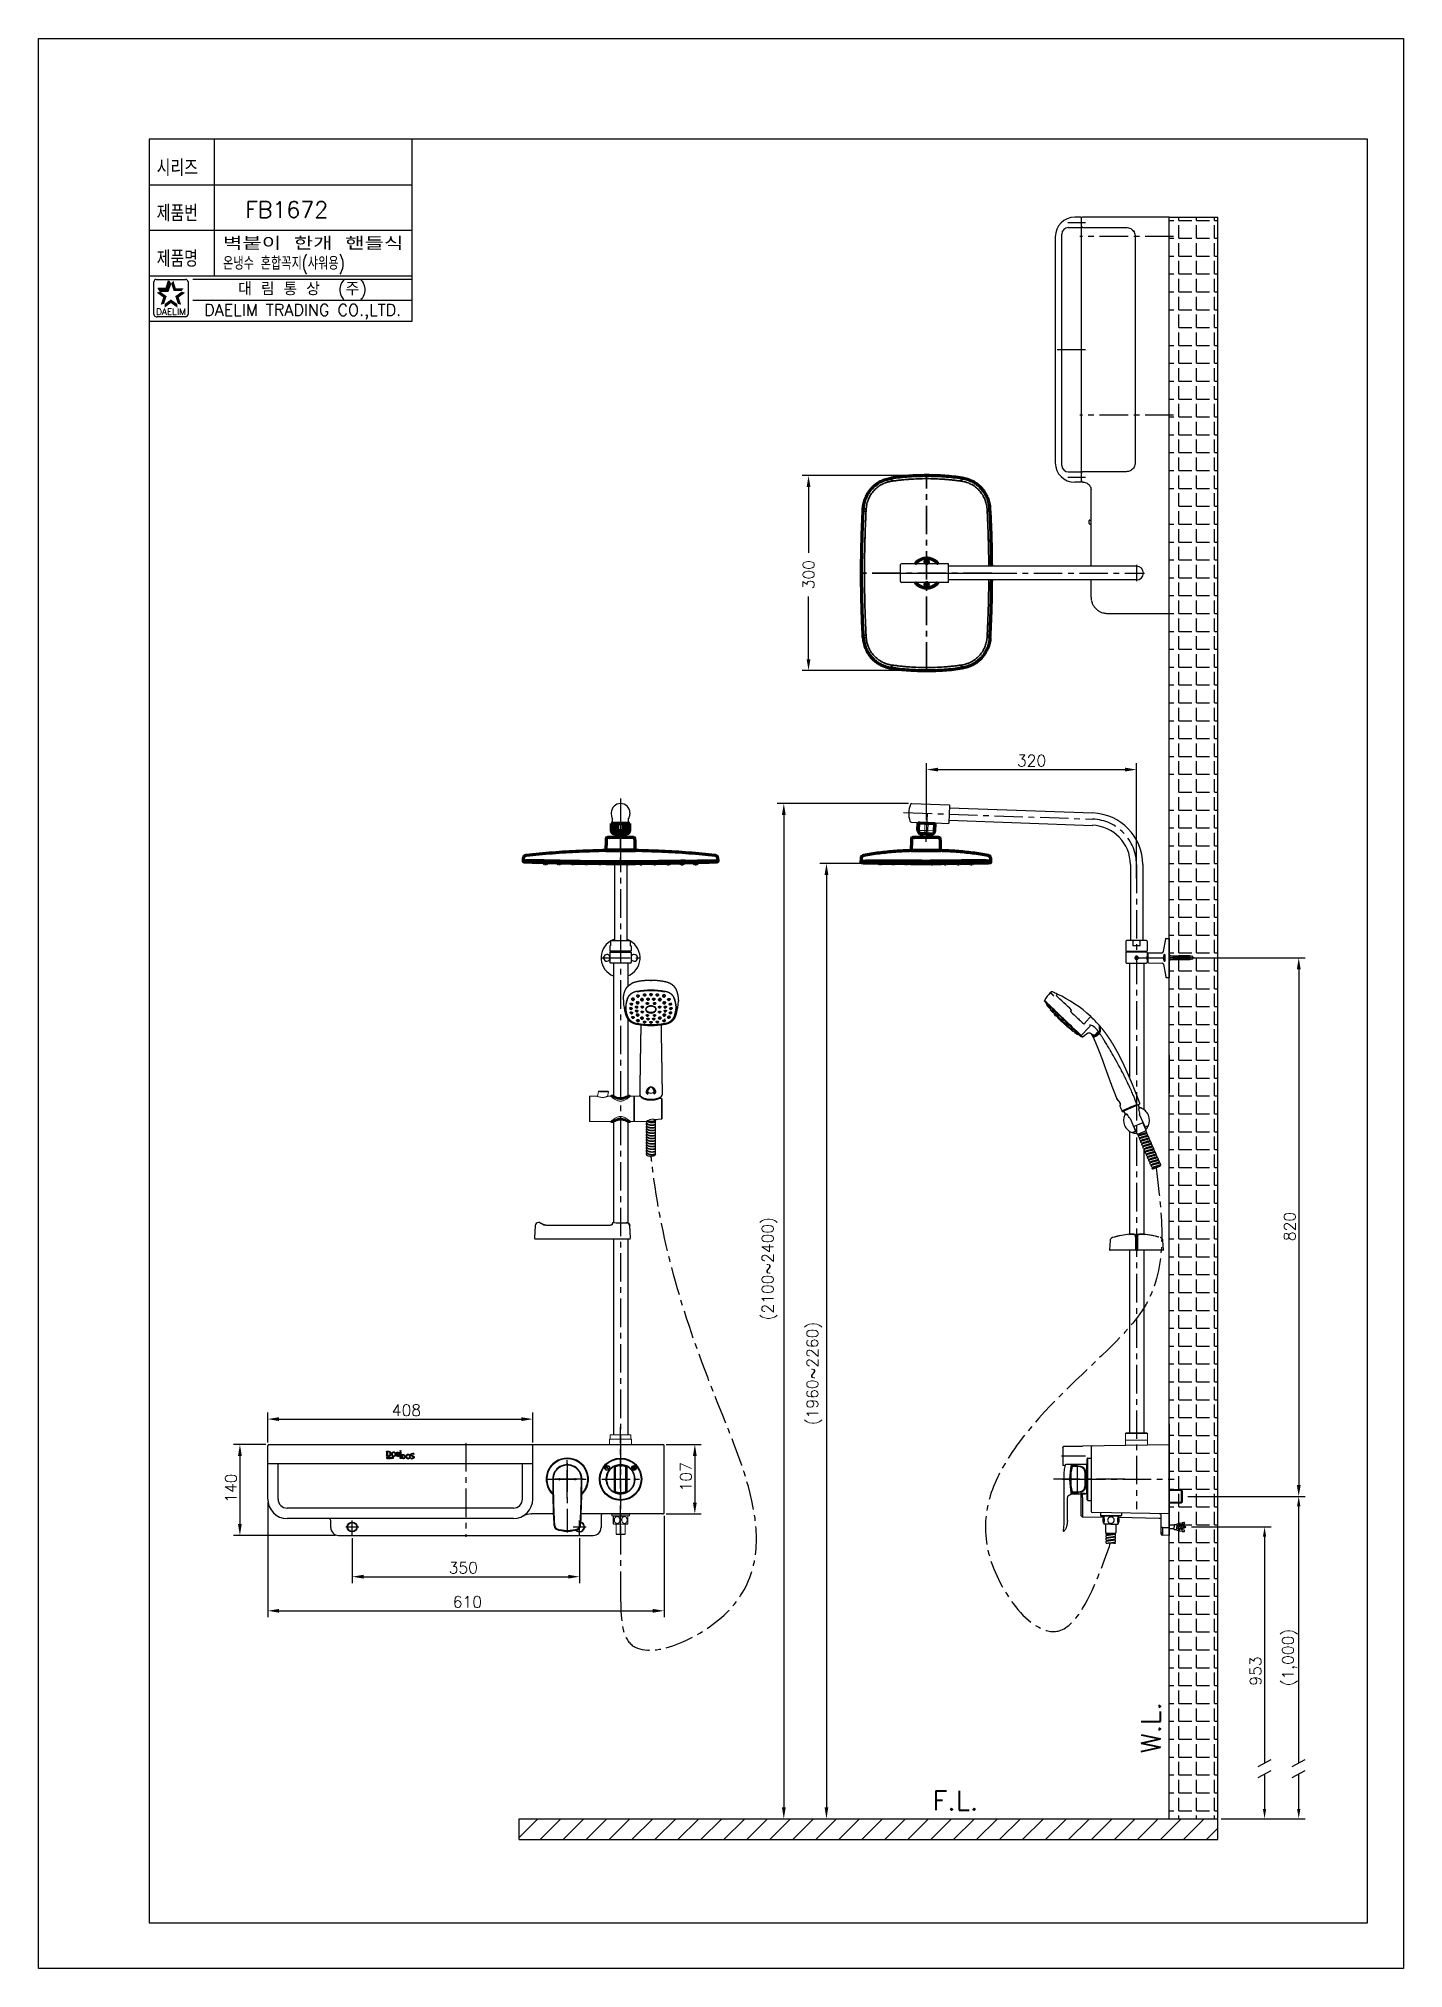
# Model space of a CAD drawing. Extents: x 1919 to 2339, y -1533 to -939.
import ezdxf
from ezdxf.enums import TextEntityAlignment as Align

# ---------------------------------------------------------------- set-up
doc = ezdxf.new("R2010")
doc.units = 0
doc.header["$LTSCALE"] = 7
doc.header["$MEASUREMENT"] = 0
doc.linetypes.add('CENTER', pattern=[2, 1.25, -0.25, 0.25, -0.25])
doc.linetypes.add('HIDDEN', pattern=[0.375, 0.25, -0.125])
doc.layers.get('0').update_dxf_attribs({"color": 2, "linetype": 'CONTINUOUS'})
for name, color, linetype in [('00_COMPONENTS', 7, 'CONTINUOUS'), ('08_ALL_FEATURES', 7, 'CONTINUOUS'), ('1', 1, 'CENTER'), ('CEN', 1, 'CENTER'), ('CL', 1, 'CENTER'), ('D', 2, 'CONTINUOUS'), ('DEFAULT_2', 8, 'HIDDEN'), ('DIM', 2, 'CONTINUOUS'), ('DWG', 7, 'CONTINUOUS'), ('HIDDEN', 3, 'HIDDEN'), ('HT', 3, 'CONTINUOUS')]:
    doc.layers.add(name, color=color, linetype=linetype)
doc.styles.add('GHS', font='romans', dxfattribs={"bigfont": 'ghs'})
doc.styles.add('ROMANS', font='romans')

msp = doc.modelspace()

# ---------------------------------------------------------------- texts
at = {"color": 7, "linetype": 'Continuous'}
for s, height, style, p in [('대 림 통 상  (주)', 4, 'GHS', (2000.34, -1015.95)), ('DAELIM TRADING CO.,LTD.', 3.6, 'ROMANS', (2000.34, -1022.72))]:
    msp.add_text(s, height=height, dxfattribs=dict(at, style=style)).set_placement(p, align=Align.MIDDLE)
at = {"color": 2, "linetype": 'Continuous', "style": 'ROMANS'}
msp.add_text('DAELIM', height=2, dxfattribs=at).set_placement((1959.81, -1023.72), align=Align.CENTER)
at = {"insert": (2304.12, -1436.98), "char_height": 3.5, "attachment_point": 5, "rotation": 90, "style": 'GHS'}
msp.add_mtext('(1,000)', dxfattribs=at)
at = {"layer": 'D', "style": 'GHS'}
for s, height, width, p in [('시리즈', 5, 0.8, (1955.42, -980.92)), ('제품번', 5, 0.8, (1955.42, -994.92)), ('제품명', 5, 0.8, (1955.42, -1008.92)), ('온냉수 혼합꼭지(샤워용)', 4, 0.75, (1975.83, -1009.8))]:
    msp.add_text(s, height=height, dxfattribs=dict(at, width=width)).set_placement(p)
at = {"layer": 'D', "color": 7, "style": 'GHS'}
msp.add_text('FB1672', height=5, dxfattribs=at).set_placement((1982.69, -993.8))
at = {"layer": 'D', "style": 'GHS', "width": 1.105852}
msp.add_text('벽붙이 한개 핸들식', height=4, dxfattribs=at).set_placement((1975.83, -1003.69), (2031.32, -1003.69), align=Align.FIT)
at = {"layer": 'D', "ltscale": 0.5, "style": 'GHS'}
msp.add_text('W.L.', height=6, rotation=90, dxfattribs=at).set_placement((2264.35, -1466.4))
msp.add_text('F.L.', height=6, dxfattribs=at).set_placement((2194.12, -1483.98))
at = {"layer": 'D', "char_height": 3.5, "attachment_point": 5, "rotation": 90, "style": 'GHS'}
for s, insert in [('\\A1;300', (2156.02, -1103.66)), ('\\A1;820', (2304.12, -1304.3)), ('\\A1;(2100~2400)', (2144.03, -1317.3)), ('\\A1;({\\H1x;1960~2260})', (2157.78, -1349.55)), ('\\A1;107', (2118.28, -1381.33)), ('\\A1;140', (1978.28, -1384.83)), ('\\A1;953', (2293.61, -1441.13))]:
    msp.add_mtext(s, dxfattribs=dict(at, insert=insert))
at = {"layer": 'D', "char_height": 3.5, "attachment_point": 5, "style": 'GHS'}
for s, insert in [('\\A1;320', (2224.66, -1160.9)), ('\\A1;408', (2032.28, -1360.83)), ('\\A1;350', (2049.78, -1409.33)), ('\\A1;610', (2051.03, -1419.83))]:
    msp.add_mtext(s, dxfattribs=dict(at, insert=insert))

# ---------------------------------------------------------------- blocks, each defined once
blk = doc.blocks.new('wetwa')
at = {"layer": '08_ALL_FEATURES', "color": 7, "linetype": 'Continuous'}
for p, q in [((22344.7, -6169.4), (22344.7, -6206.9)), ((22351.6, -6167.9), (22351.6, -6167.9)), ((22352.9, -6168), (22352.7, -6168)), ((22354.1, -6167.9), (22354.1, -6167.9)), ((22361, -6206.9), (22361, -6169.4))]:
    blk.add_line(p, q, dxfattribs=at)
for centre, radius, start, end in [((22345, -6169.4), 0.3, 112.6903, 180), ((22352.8, -6188.1), 20.6, 94.3683, 112.6903), ((22351.3, -6167.9), 0.3, 0, 94.3683), ((22351.9, -6167.9), 0.3, 180, 272.6889), ((22352.8, -6188.1), 19.9, 87.3116, 92.6884), ((22352.7, -6168.3), 0.3, 90, 161.2763), ((22352.9, -6168.3), 0.3, 18.7237, 90), ((22353.8, -6167.9), 0.3, 267.3111, 0), ((22354.4, -6167.9), 0.3, 85.6317, 180), ((22352.8, -6188.1), 20.6, 67.3098, 85.6317), ((22360.7, -6169.4), 0.3, 0, 67.3098), ((22345, -6206.9), 0.3, 180, 247.3097), ((22352.8, -6188.1), 20.6, 247.3097, 292.6902), ((22360.7, -6206.9), 0.3, 292.6902, 0)]:
    blk.add_arc(centre, radius, start, end, dxfattribs=at)
at = {"layer": 'HIDDEN'}
blk.add_arc((22352.8, -6188.1), 20.6, 86.9202, 93.0798, dxfattribs=at)

# ---------------------------------------------------------------- hatches: boundary and pattern name
at = {"layer": 'D', "extrusion": (0, 0, -1)}
h = msp.add_hatch(color=256, dxfattribs=at)
h.paths.add_polyline_path([(-2026.21, -1373.7), (-2026.21, -1373.7), (-2026.21, -1373.69), (-2026.21, -1373.68), (-2026.21, -1373.67), (-2026.21, -1373.66), (-2026.21, -1373.66), (-2026.21, -1373.65), (-2026.21, -1373.64), (-2026.21, -1373.63), (-2026.21, -1373.62), (-2026.21, -1373.62), (-2026.2, -1373.61), (-2026.2, -1373.6), (-2026.2, -1373.59), (-2026.2, -1373.58), (-2026.2, -1373.58), (-2026.19, -1373.57), (-2026.19, -1373.56), (-2026.19, -1373.55), (-2026.18, -1373.55), (-2026.18, -1373.54), (-2026.18, -1373.53), (-2026.17, -1373.53), (-2026.17, -1373.52), (-2026.16, -1373.51), (-2026.16, -1373.5), (-2026.16, -1373.5), (-2026.15, -1373.49), (-2026.15, -1373.49), (-2026.14, -1373.48), (-2026.14, -1373.47), (-2026.13, -1373.47), (-2026.67, -1373.47), (-2026.72, -1373.47), (-2026.74, -1373.47), (-2026.77, -1373.47), (-2026.79, -1373.47), (-2026.82, -1373.48), (-2026.84, -1373.48), (-2026.86, -1373.48), (-2026.88, -1373.49), (-2026.91, -1373.49), (-2026.93, -1373.49), (-2026.95, -1373.5), (-2026.97, -1373.5), (-2026.99, -1373.51), (-2027.01, -1373.51), (-2027.03, -1373.52), (-2027.05, -1373.53), (-2027.07, -1373.53), (-2027.09, -1373.54), (-2027.11, -1373.55), (-2027.13, -1373.56), (-2027.14, -1373.57), (-2027.16, -1373.58), (-2027.18, -1373.58), (-2027.2, -1373.59), (-2027.21, -1373.6), (-2027.23, -1373.61), (-2027.24, -1373.63), (-2027.26, -1373.64), (-2027.28, -1373.65), (-2027.29, -1373.66), (-2027.3, -1373.67), (-2027.32, -1373.68), (-2027.33, -1373.7), (-2027.34, -1373.71), (-2027.36, -1373.72), (-2027.37, -1373.74), (-2027.38, -1373.75), (-2027.39, -1373.77), (-2027.4, -1373.78), (-2027.41, -1373.79), (-2027.42, -1373.81), (-2027.43, -1373.83), (-2027.44, -1373.84), (-2027.45, -1373.86), (-2027.46, -1373.87), (-2027.47, -1373.89), (-2027.48, -1373.91), (-2027.48, -1373.93), (-2027.49, -1373.94), (-2027.5, -1373.96), (-2027.5, -1373.98), (-2027.51, -1374), (-2027.51, -1374.02), (-2027.52, -1374.04), (-2027.52, -1374.06), (-2027.53, -1374.08), (-2027.53, -1374.1), (-2027.53, -1374.12), (-2027.53, -1374.14), (-2027.53, -1374.16), (-2027.54, -1374.18), (-2027.54, -1374.2), (-2027.54, -1374.22), (-2027.54, -1374.24), (-2027.54, -1374.27), (-2027.53, -1374.29), (-2027.53, -1374.31), (-2027.53, -1374.33), (-2027.53, -1374.35), (-2027.52, -1374.37), (-2027.52, -1374.39), (-2027.52, -1374.41), (-2027.51, -1374.43), (-2027.51, -1374.45), (-2027.5, -1374.47), (-2027.49, -1374.49), (-2027.49, -1374.5), (-2027.48, -1374.52), (-2027.47, -1374.54), (-2027.46, -1374.56), (-2027.46, -1374.58), (-2027.45, -1374.59), (-2027.44, -1374.61), (-2027.43, -1374.63), (-2027.42, -1374.64), (-2027.41, -1374.66), (-2027.4, -1374.67), (-2027.38, -1374.69), (-2027.37, -1374.7), (-2027.36, -1374.72), (-2027.35, -1374.73), (-2027.33, -1374.75), (-2027.32, -1374.76), (-2027.31, -1374.77), (-2027.29, -1374.79), (-2027.28, -1374.8), (-2027.26, -1374.81), (-2027.25, -1374.83), (-2027.23, -1374.84), (-2027.21, -1374.85), (-2027.2, -1374.86), (-2027.18, -1374.87), (-2027.16, -1374.88), (-2027.15, -1374.89), (-2027.13, -1374.9), (-2027.11, -1374.91), (-2027.09, -1374.92), (-2027.07, -1374.93), (-2027.05, -1374.93), (-2027.03, -1374.94), (-2027.01, -1374.95), (-2026.99, -1374.96), (-2026.97, -1374.96), (-2026.95, -1374.97), (-2026.93, -1374.97), (-2026.91, -1374.98), (-2026.89, -1374.98), (-2026.87, -1374.99), (-2026.84, -1374.99), (-2026.82, -1375), (-2026.8, -1375), (-2026.78, -1375), (-2026.75, -1375), (-2026.73, -1375), (-2026.71, -1375.01), (-2026.68, -1375.01), (-2026.12, -1375.01), (-2026.12, -1375), (-2026.13, -1374.99), (-2026.13, -1374.99), (-2026.14, -1374.98), (-2026.15, -1374.98), (-2026.15, -1374.97), (-2026.16, -1374.96), (-2026.16, -1374.95), (-2026.17, -1374.95), (-2026.17, -1374.94), (-2026.17, -1374.93), (-2026.18, -1374.92), (-2026.18, -1374.92), (-2026.19, -1374.91), (-2026.19, -1374.9), (-2026.19, -1374.89), (-2026.19, -1374.88), (-2026.2, -1374.88), (-2026.2, -1374.87), (-2026.2, -1374.86), (-2026.2, -1374.85), (-2026.21, -1374.84), (-2026.21, -1374.83), (-2026.21, -1374.82), (-2026.21, -1374.82), (-2026.21, -1374.81), (-2026.21, -1374.8), (-2026.21, -1374.79), (-2026.21, -1374.78), (-2026.21, -1374.77), (-2026.21, -1374.76), (-2026.21, -1374.76), (-2026.21, -1374.72)], flags=0)
h.paths.add_polyline_path([(-2026.42, -1374.85), (-2026.42, -1373.63), (-2026.43, -1373.63), (-2026.65, -1373.6), (-2026.69, -1373.6), (-2026.71, -1373.6), (-2026.73, -1373.61), (-2026.75, -1373.61), (-2026.77, -1373.61), (-2026.79, -1373.61), (-2026.81, -1373.61), (-2026.82, -1373.62), (-2026.84, -1373.62), (-2026.86, -1373.62), (-2026.88, -1373.63), (-2026.89, -1373.63), (-2026.91, -1373.64), (-2026.93, -1373.64), (-2026.94, -1373.65), (-2026.96, -1373.65), (-2026.97, -1373.66), (-2026.99, -1373.66), (-2027, -1373.67), (-2027.02, -1373.68), (-2027.03, -1373.68), (-2027.04, -1373.69), (-2027.06, -1373.7), (-2027.07, -1373.71), (-2027.08, -1373.71), (-2027.09, -1373.72), (-2027.11, -1373.73), (-2027.12, -1373.74), (-2027.13, -1373.75), (-2027.14, -1373.76), (-2027.15, -1373.77), (-2027.16, -1373.78), (-2027.17, -1373.79), (-2027.18, -1373.8), (-2027.19, -1373.81), (-2027.2, -1373.83), (-2027.21, -1373.84), (-2027.22, -1373.85), (-2027.23, -1373.86), (-2027.23, -1373.88), (-2027.24, -1373.89), (-2027.25, -1373.9), (-2027.26, -1373.92), (-2027.26, -1373.93), (-2027.27, -1373.94), (-2027.28, -1373.96), (-2027.28, -1373.97), (-2027.29, -1373.99), (-2027.29, -1374), (-2027.3, -1374.02), (-2027.3, -1374.04), (-2027.3, -1374.05), (-2027.31, -1374.07), (-2027.31, -1374.09), (-2027.31, -1374.1), (-2027.32, -1374.12), (-2027.32, -1374.14), (-2027.32, -1374.16), (-2027.32, -1374.18), (-2027.32, -1374.19), (-2027.32, -1374.21), (-2027.33, -1374.23), (-2027.33, -1374.25), (-2027.33, -1374.27), (-2027.32, -1374.29), (-2027.32, -1374.31), (-2027.32, -1374.33), (-2027.32, -1374.35), (-2027.32, -1374.37), (-2027.31, -1374.39), (-2027.31, -1374.41), (-2027.3, -1374.43), (-2027.3, -1374.45), (-2027.29, -1374.46), (-2027.29, -1374.48), (-2027.28, -1374.5), (-2027.27, -1374.51), (-2027.27, -1374.53), (-2027.26, -1374.54), (-2027.25, -1374.56), (-2027.24, -1374.57), (-2027.24, -1374.58), (-2027.23, -1374.6), (-2027.22, -1374.61), (-2027.21, -1374.62), (-2027.2, -1374.64), (-2027.19, -1374.65), (-2027.18, -1374.66), (-2027.16, -1374.67), (-2027.15, -1374.68), (-2027.14, -1374.69), (-2027.13, -1374.7), (-2027.12, -1374.71), (-2027.1, -1374.72), (-2027.09, -1374.73), (-2027.08, -1374.74), (-2027.07, -1374.75), (-2027.05, -1374.76), (-2027.04, -1374.77), (-2027.02, -1374.77), (-2027.01, -1374.78), (-2027, -1374.79), (-2026.98, -1374.8), (-2026.97, -1374.8), (-2026.95, -1374.81), (-2026.94, -1374.81), (-2026.92, -1374.82), (-2026.91, -1374.83), (-2026.89, -1374.83), (-2026.88, -1374.83), (-2026.86, -1374.84), (-2026.85, -1374.84), (-2026.83, -1374.85), (-2026.81, -1374.85), (-2026.8, -1374.85), (-2026.77, -1374.86), (-2026.74, -1374.86), (-2026.7, -1374.87), (-2026.67, -1374.87), (-2026.64, -1374.87), (-2026.61, -1374.87), (-2026.43, -1374.85)], flags=0)
h = msp.add_hatch(color=256, dxfattribs=at)
h.paths.add_polyline_path([(-2026.21, -1375.72), (-2026.21, -1375.33), (-2026.34, -1375.33), (-2026.43, -1375.34), (-2026.49, -1375.37), (-2026.53, -1375.44), (-2026.54, -1375.52), (-2026.53, -1375.6), (-2026.5, -1375.67), (-2026.44, -1375.71), (-2026.35, -1375.72)], flags=0)
h.paths.add_polyline_path([(-2026.29, -1375.66), (-2026.29, -1375.39), (-2026.34, -1375.39), (-2026.4, -1375.4), (-2026.43, -1375.42), (-2026.45, -1375.47), (-2026.46, -1375.53), (-2026.45, -1375.58), (-2026.43, -1375.63), (-2026.4, -1375.65), (-2026.35, -1375.66)], flags=0)
h = msp.add_hatch(color=256, dxfattribs=at)
h.paths.add_polyline_path([(-2026.74, -1375.33), (-2026.79, -1375.33), (-2026.93, -1375.72), (-2026.84, -1375.72), (-2026.81, -1375.64), (-2026.67, -1375.64), (-2026.64, -1375.72), (-2026.55, -1375.72), (-2026.69, -1375.33)], flags=0)
h.paths.add_polyline_path([(-2026.74, -1375.57), (-2026.69, -1375.57), (-2026.74, -1375.42), (-2026.79, -1375.57)], flags=0)
for points in [[(-2027.28, -1375.72), (-2026.98, -1375.72), (-2026.98, -1375.33), (-2027.27, -1375.33), (-2027.27, -1375.4), (-2027.06, -1375.4), (-2027.06, -1375.48), (-2027.25, -1375.48), (-2027.25, -1375.55), (-2027.06, -1375.55), (-2027.06, -1375.65), (-2027.28, -1375.65)], [(-2027.34, -1375.33), (-2027.43, -1375.33), (-2027.43, -1375.65), (-2027.62, -1375.65), (-2027.62, -1375.72), (-2027.34, -1375.72)], [(-2027.76, -1375.33), (-2027.76, -1375.72), (-2027.67, -1375.72), (-2027.67, -1375.33)], [(-2028.22, -1375.33), (-2028.22, -1375.72), (-2028.14, -1375.72), (-2028.14, -1375.39), (-2028.07, -1375.72), (-2027.98, -1375.72), (-2027.91, -1375.39), (-2027.91, -1375.72), (-2027.83, -1375.72), (-2027.83, -1375.33), (-2027.95, -1375.33), (-2028.03, -1375.64), (-2028.1, -1375.33)], [(-2030.46, -1373.2), (-2030.66, -1373.39), (-2030.46, -1373.59), (-2030.26, -1373.39)], [(-2030.28, -1375.72), (-2030.29, -1375.72), (-2030.3, -1375.71), (-2030.3, -1375.71), (-2030.31, -1375.7), (-2030.31, -1375.7), (-2030.31, -1375.69), (-2030.32, -1375.69), (-2030.32, -1375.69), (-2030.32, -1375.68), (-2030.33, -1375.68), (-2030.33, -1375.68), (-2030.33, -1375.67), (-2030.33, -1375.67), (-2030.34, -1375.67), (-2030.34, -1375.66), (-2030.34, -1375.66), (-2030.34, -1375.65), (-2030.34, -1375.65), (-2030.35, -1375.65), (-2030.35, -1375.64), (-2030.35, -1375.64), (-2030.35, -1375.63), (-2030.35, -1375.63), (-2030.36, -1375.63), (-2030.36, -1375.62), (-2030.36, -1375.62), (-2030.36, -1375.61), (-2030.36, -1375.61), (-2030.36, -1375.6), (-2030.36, -1375.6), (-2030.37, -1375.6), (-2030.37, -1375.59), (-2030.37, -1375.59), (-2030.37, -1375.58), (-2030.37, -1375.58), (-2030.37, -1375.57), (-2030.37, -1375.57), (-2030.37, -1375.57), (-2030.37, -1375.56), (-2030.37, -1375.56), (-2030.37, -1375.55), (-2030.37, -1375.55), (-2030.37, -1375.54), (-2030.37, -1375.54), (-2030.37, -1375.53), (-2030.37, -1375.53), (-2030.37, -1375.53), (-2030.37, -1375.52), (-2030.37, -1375.52), (-2030.37, -1375.51), (-2030.37, -1375.51), (-2030.37, -1375.5), (-2030.37, -1375.49), (-2030.37, -1375.49), (-2030.37, -1375.48), (-2030.37, -1375.47), (-2030.37, -1374.06), (-2030.37, -1374.05), (-2030.37, -1374.04), (-2030.37, -1374.03), (-2030.37, -1374.03), (-2030.37, -1374.02), (-2030.37, -1374.02), (-2030.37, -1374.01), (-2030.37, -1374.01), (-2030.37, -1374.01), (-2030.37, -1374), (-2030.37, -1374), (-2030.37, -1373.99), (-2030.37, -1373.99), (-2030.37, -1373.98), (-2030.37, -1373.98), (-2030.37, -1373.97), (-2030.37, -1373.97), (-2030.37, -1373.97), (-2030.37, -1373.96), (-2030.37, -1373.96), (-2030.37, -1373.95), (-2030.37, -1373.95), (-2030.37, -1373.94), (-2030.37, -1373.94), (-2030.37, -1373.93), (-2030.37, -1373.93), (-2030.37, -1373.93), (-2030.36, -1373.92), (-2030.36, -1373.92), (-2030.36, -1373.91), (-2030.36, -1373.91), (-2030.36, -1373.9), (-2030.36, -1373.9), (-2030.35, -1373.89), (-2030.35, -1373.89), (-2030.35, -1373.89), (-2030.35, -1373.88), (-2030.35, -1373.88), (-2030.35, -1373.87), (-2030.34, -1373.87), (-2030.34, -1373.87), (-2030.34, -1373.86), (-2030.34, -1373.86), (-2030.33, -1373.85), (-2030.33, -1373.85), (-2030.33, -1373.85), (-2030.33, -1373.84), (-2030.32, -1373.84), (-2030.32, -1373.84), (-2030.32, -1373.83), (-2030.31, -1373.83), (-2030.31, -1373.83), (-2030.31, -1373.82), (-2030.31, -1373.82), (-2030.3, -1373.82), (-2030.3, -1373.81), (-2030.29, -1373.81), (-2030.28, -1373.8), (-2030.28, -1373.79), (-2030.64, -1373.79), (-2030.64, -1373.8), (-2030.63, -1373.81), (-2030.63, -1373.81), (-2030.62, -1373.82), (-2030.61, -1373.82), (-2030.61, -1373.83), (-2030.6, -1373.84), (-2030.6, -1373.84), (-2030.6, -1373.84), (-2030.59, -1373.85), (-2030.59, -1373.85), (-2030.59, -1373.86), (-2030.59, -1373.86), (-2030.58, -1373.86), (-2030.58, -1373.87), (-2030.58, -1373.87), (-2030.58, -1373.87), (-2030.58, -1373.88), (-2030.57, -1373.88), (-2030.57, -1373.89), (-2030.57, -1373.89), (-2030.57, -1373.9), (-2030.57, -1373.9), (-2030.56, -1373.9), (-2030.56, -1373.91), (-2030.56, -1373.91), (-2030.56, -1373.92), (-2030.56, -1373.92), (-2030.56, -1373.93), (-2030.56, -1373.93), (-2030.55, -1373.93), (-2030.55, -1373.94), (-2030.55, -1373.94), (-2030.55, -1373.95), (-2030.55, -1373.95), (-2030.55, -1373.96), (-2030.55, -1373.96), (-2030.55, -1373.97), (-2030.55, -1373.97), (-2030.55, -1373.97), (-2030.55, -1373.98), (-2030.55, -1373.98), (-2030.55, -1373.99), (-2030.55, -1373.99), (-2030.55, -1374), (-2030.55, -1374), (-2030.55, -1374.01), (-2030.55, -1374.01), (-2030.55, -1374.02), (-2030.55, -1374.03), (-2030.55, -1374.04), (-2030.55, -1374.05), (-2030.56, -1374.06), (-2030.56, -1375.47), (-2030.55, -1375.48), (-2030.55, -1375.49), (-2030.55, -1375.49), (-2030.55, -1375.5), (-2030.55, -1375.51), (-2030.55, -1375.52), (-2030.55, -1375.52), (-2030.55, -1375.53), (-2030.55, -1375.53), (-2030.55, -1375.53), (-2030.55, -1375.54), (-2030.55, -1375.54), (-2030.55, -1375.55), (-2030.55, -1375.55), (-2030.55, -1375.56), (-2030.55, -1375.56), (-2030.55, -1375.57), (-2030.55, -1375.57), (-2030.55, -1375.57), (-2030.55, -1375.58), (-2030.55, -1375.58), (-2030.55, -1375.59), (-2030.55, -1375.59), (-2030.56, -1375.6), (-2030.56, -1375.6), (-2030.56, -1375.6), (-2030.56, -1375.61), (-2030.56, -1375.61), (-2030.56, -1375.62), (-2030.56, -1375.62), (-2030.57, -1375.63), (-2030.57, -1375.63), (-2030.57, -1375.63), (-2030.57, -1375.64), (-2030.57, -1375.64), (-2030.58, -1375.65), (-2030.58, -1375.65), (-2030.58, -1375.65), (-2030.58, -1375.66), (-2030.58, -1375.66), (-2030.59, -1375.67), (-2030.59, -1375.67), (-2030.59, -1375.67), (-2030.59, -1375.68), (-2030.6, -1375.68), (-2030.6, -1375.68), (-2030.6, -1375.69), (-2030.6, -1375.69), (-2030.61, -1375.69), (-2030.61, -1375.7), (-2030.62, -1375.71), (-2030.63, -1375.71), (-2030.63, -1375.72), (-2030.64, -1375.72), (-2030.64, -1375.73), (-2030.28, -1375.73)], [(-2033.61, -1375.69), (-2033.55, -1375.44), (-2033.56, -1375.45), (-2033.58, -1375.46), (-2033.59, -1375.47), (-2033.6, -1375.48), (-2033.62, -1375.49), (-2033.63, -1375.5), (-2033.65, -1375.51), (-2033.66, -1375.52), (-2033.68, -1375.53), (-2033.69, -1375.53), (-2033.71, -1375.54), (-2033.72, -1375.55), (-2033.74, -1375.55), (-2033.75, -1375.56), (-2033.77, -1375.57), (-2033.79, -1375.57), (-2033.8, -1375.58), (-2033.82, -1375.58), (-2033.83, -1375.59), (-2033.85, -1375.59), (-2033.87, -1375.6), (-2033.88, -1375.6), (-2033.9, -1375.6), (-2033.92, -1375.61), (-2033.93, -1375.61), (-2033.95, -1375.61), (-2033.97, -1375.61), (-2033.98, -1375.62), (-2034, -1375.62), (-2034.02, -1375.62), (-2034.03, -1375.62), (-2034.05, -1375.62), (-2034.05, -1375.62), (-2034.06, -1375.62), (-2034.07, -1375.62), (-2034.08, -1375.62), (-2034.08, -1375.62), (-2034.09, -1375.62), (-2034.1, -1375.62), (-2034.1, -1375.62), (-2034.11, -1375.62), (-2034.12, -1375.62), (-2034.13, -1375.62), (-2034.13, -1375.62), (-2034.14, -1375.62), (-2034.15, -1375.61), (-2034.16, -1375.61), (-2034.16, -1375.61), (-2034.17, -1375.61), (-2034.18, -1375.61), (-2034.19, -1375.6), (-2034.19, -1375.6), (-2034.2, -1375.6), (-2034.21, -1375.6), (-2034.21, -1375.59), (-2034.22, -1375.59), (-2034.23, -1375.59), (-2034.24, -1375.58), (-2034.24, -1375.58), (-2034.25, -1375.57), (-2034.26, -1375.57), (-2034.26, -1375.57), (-2034.27, -1375.56), (-2034.28, -1375.56), (-2034.28, -1375.55), (-2034.29, -1375.55), (-2034.29, -1375.54), (-2034.3, -1375.54), (-2034.31, -1375.53), (-2034.31, -1375.53), (-2034.32, -1375.52), (-2034.32, -1375.52), (-2034.33, -1375.51), (-2034.33, -1375.5), (-2034.34, -1375.5), (-2034.34, -1375.49), (-2034.35, -1375.48), (-2034.35, -1375.48), (-2034.36, -1375.47), (-2034.36, -1375.47), (-2034.36, -1375.46), (-2034.37, -1375.45), (-2034.37, -1375.45), (-2034.37, -1375.44), (-2034.38, -1375.43), (-2034.38, -1375.43), (-2034.38, -1375.42), (-2034.39, -1375.41), (-2034.39, -1375.41), (-2034.39, -1375.4), (-2034.39, -1375.39), (-2034.4, -1375.39), (-2034.4, -1375.38), (-2034.4, -1375.37), (-2034.4, -1375.36), (-2034.4, -1375.36), (-2034.4, -1375.35), (-2034.4, -1375.34), (-2034.4, -1375.33), (-2034.4, -1375.33), (-2034.4, -1375.32), (-2034.4, -1375.31), (-2034.4, -1375.3), (-2034.39, -1375.29), (-2034.39, -1375.29), (-2034.39, -1375.28), (-2034.39, -1375.27), (-2034.38, -1375.27), (-2034.38, -1375.26), (-2034.38, -1375.25), (-2034.38, -1375.25), (-2034.37, -1375.24), (-2034.37, -1375.23), (-2034.36, -1375.23), (-2034.36, -1375.22), (-2034.36, -1375.21), (-2034.35, -1375.21), (-2034.35, -1375.2), (-2034.34, -1375.2), (-2034.34, -1375.19), (-2034.33, -1375.19), (-2034.32, -1375.18), (-2034.32, -1375.18), (-2034.31, -1375.17), (-2034.31, -1375.16), (-2034.3, -1375.16), (-2034.3, -1375.15), (-2034.29, -1375.15), (-2034.28, -1375.14), (-2034.26, -1375.13), (-2034.25, -1375.12), (-2034.23, -1375.11), (-2034.22, -1375.1), (-2034.2, -1375.09), (-2034.17, -1375.08), (-2034.14, -1375.06), (-2034.1, -1375.04), (-2033.91, -1374.95), (-2033.87, -1374.93), (-2033.85, -1374.92), (-2033.83, -1374.91), (-2033.81, -1374.9), (-2033.79, -1374.89), (-2033.78, -1374.88), (-2033.76, -1374.87), (-2033.74, -1374.85), (-2033.73, -1374.85), (-2033.73, -1374.84), (-2033.72, -1374.84), (-2033.71, -1374.83), (-2033.7, -1374.82), (-2033.7, -1374.81), (-2033.69, -1374.81), (-2033.68, -1374.8), (-2033.67, -1374.79), (-2033.67, -1374.79), (-2033.66, -1374.78), (-2033.66, -1374.77), (-2033.65, -1374.76), (-2033.64, -1374.75), (-2033.64, -1374.74), (-2033.63, -1374.74), (-2033.63, -1374.73), (-2033.62, -1374.72), (-2033.62, -1374.71), (-2033.62, -1374.7), (-2033.61, -1374.69), (-2033.61, -1374.68), (-2033.6, -1374.67), (-2033.6, -1374.66), (-2033.6, -1374.65), (-2033.6, -1374.64), (-2033.59, -1374.63), (-2033.59, -1374.62), (-2033.59, -1374.61), (-2033.59, -1374.6), (-2033.59, -1374.59), (-2033.59, -1374.57), (-2033.59, -1374.56), (-2033.58, -1374.55), (-2033.59, -1374.54), (-2033.59, -1374.52), (-2033.59, -1374.52), (-2033.59, -1374.51), (-2033.59, -1374.5), (-2033.59, -1374.5), (-2033.59, -1374.49), (-2033.59, -1374.48), (-2033.59, -1374.48), (-2033.59, -1374.47), (-2033.59, -1374.47), (-2033.6, -1374.46), (-2033.6, -1374.45), (-2033.6, -1374.45), (-2033.6, -1374.44), (-2033.6, -1374.44), (-2033.6, -1374.43), (-2033.61, -1374.43), (-2033.61, -1374.42), (-2033.61, -1374.41), (-2033.61, -1374.41), (-2033.62, -1374.4), (-2033.62, -1374.4), (-2033.62, -1374.39), (-2033.62, -1374.39), (-2033.63, -1374.38), (-2033.63, -1374.38), (-2033.63, -1374.37), (-2033.63, -1374.37), (-2033.64, -1374.36), (-2033.64, -1374.36), (-2033.64, -1374.35), (-2033.65, -1374.34), (-2033.66, -1374.34), (-2033.67, -1374.33), (-2033.67, -1374.32), (-2033.68, -1374.31), (-2033.69, -1374.3), (-2033.7, -1374.29), (-2033.71, -1374.29), (-2033.72, -1374.28), (-2033.73, -1374.27), (-2033.73, -1374.27), (-2033.74, -1374.26), (-2033.75, -1374.25), (-2033.76, -1374.25), (-2033.78, -1374.24), (-2033.79, -1374.23), (-2033.8, -1374.23), (-2033.81, -1374.22), (-2033.82, -1374.22), (-2033.83, -1374.21), (-2033.84, -1374.21), (-2033.85, -1374.2), (-2033.86, -1374.2), (-2033.88, -1374.2), (-2033.89, -1374.19), (-2033.91, -1374.18), (-2033.94, -1374.18), (-2033.96, -1374.17), (-2033.99, -1374.17), (-2034.01, -1374.16), (-2034.04, -1374.16), (-2034.06, -1374.16), (-2034.09, -1374.15), (-2034.12, -1374.15), (-2034.14, -1374.15), (-2034.17, -1374.15), (-2034.19, -1374.15), (-2034.21, -1374.15), (-2034.23, -1374.15), (-2034.25, -1374.15), (-2034.27, -1374.16), (-2034.3, -1374.16), (-2034.32, -1374.16), (-2034.34, -1374.16), (-2034.36, -1374.17), (-2034.38, -1374.17), (-2034.4, -1374.17), (-2034.42, -1374.18), (-2034.44, -1374.18), (-2034.47, -1374.19), (-2034.49, -1374.19), (-2034.51, -1374.2), (-2034.51, -1374.42), (-2034.5, -1374.42), (-2034.49, -1374.41), (-2034.48, -1374.4), (-2034.47, -1374.4), (-2034.46, -1374.39), (-2034.45, -1374.38), (-2034.44, -1374.38), (-2034.43, -1374.37), (-2034.42, -1374.36), (-2034.41, -1374.36), (-2034.4, -1374.35), (-2034.38, -1374.35), (-2034.37, -1374.34), (-2034.36, -1374.34), (-2034.35, -1374.33), (-2034.34, -1374.33), (-2034.33, -1374.32), (-2034.32, -1374.32), (-2034.3, -1374.32), (-2034.29, -1374.31), (-2034.28, -1374.31), (-2034.27, -1374.31), (-2034.26, -1374.3), (-2034.24, -1374.3), (-2034.23, -1374.3), (-2034.22, -1374.3), (-2034.21, -1374.3), (-2034.2, -1374.3), (-2034.18, -1374.29), (-2034.17, -1374.29), (-2034.16, -1374.29), (-2034.15, -1374.29), (-2034.14, -1374.29), (-2034.13, -1374.29), (-2034.13, -1374.29), (-2034.12, -1374.29), (-2034.11, -1374.29), (-2034.11, -1374.29), (-2034.1, -1374.29), (-2034.09, -1374.29), (-2034.09, -1374.29), (-2034.08, -1374.29), (-2034.07, -1374.29), (-2034.07, -1374.29), (-2034.06, -1374.29), (-2034.05, -1374.29), (-2034.04, -1374.29), (-2034.04, -1374.29), (-2034.03, -1374.3), (-2034.02, -1374.3), (-2034.02, -1374.3), (-2034.01, -1374.3), (-2034, -1374.3), (-2034, -1374.31), (-2033.99, -1374.31), (-2033.99, -1374.31), (-2033.98, -1374.32), (-2033.97, -1374.32), (-2033.97, -1374.32), (-2033.96, -1374.32), (-2033.95, -1374.33), (-2033.95, -1374.33), (-2033.94, -1374.34), (-2033.94, -1374.34), (-2033.93, -1374.34), (-2033.93, -1374.35), (-2033.92, -1374.35), (-2033.92, -1374.36), (-2033.91, -1374.36), (-2033.91, -1374.37), (-2033.9, -1374.37), (-2033.9, -1374.38), (-2033.89, -1374.38), (-2033.89, -1374.39), (-2033.88, -1374.39), (-2033.88, -1374.4), (-2033.88, -1374.4), (-2033.87, -1374.41), (-2033.87, -1374.41), (-2033.86, -1374.42), (-2033.86, -1374.43), (-2033.86, -1374.43), (-2033.85, -1374.44), (-2033.85, -1374.44), (-2033.85, -1374.45), (-2033.84, -1374.46), (-2033.84, -1374.46), (-2033.84, -1374.47), (-2033.84, -1374.48), (-2033.84, -1374.48), (-2033.83, -1374.49), (-2033.83, -1374.5), (-2033.83, -1374.5), (-2033.83, -1374.51), (-2033.83, -1374.52), (-2033.83, -1374.52), (-2033.83, -1374.53), (-2033.83, -1374.53), (-2033.83, -1374.53), (-2033.83, -1374.54), (-2033.83, -1374.54), (-2033.83, -1374.55), (-2033.83, -1374.55), (-2033.83, -1374.55), (-2033.83, -1374.56), (-2033.83, -1374.56), (-2033.83, -1374.56), (-2033.83, -1374.57), (-2033.83, -1374.57), (-2033.83, -1374.57), (-2033.83, -1374.58), (-2033.83, -1374.58), (-2033.84, -1374.58), (-2033.84, -1374.59), (-2033.84, -1374.59), (-2033.84, -1374.59), (-2033.84, -1374.6), (-2033.84, -1374.6), (-2033.84, -1374.61), (-2033.85, -1374.61), (-2033.85, -1374.62), (-2033.85, -1374.62), (-2033.86, -1374.63), (-2033.86, -1374.64), (-2033.87, -1374.64), (-2033.87, -1374.65), (-2033.87, -1374.65), (-2033.88, -1374.66), (-2033.88, -1374.66), (-2033.89, -1374.67), (-2033.89, -1374.68), (-2033.9, -1374.68), (-2033.9, -1374.69), (-2033.91, -1374.69), (-2033.92, -1374.7), (-2033.92, -1374.7), (-2033.93, -1374.71), (-2033.94, -1374.72), (-2033.95, -1374.73), (-2033.97, -1374.73), (-2033.98, -1374.74), (-2034, -1374.75), (-2034.01, -1374.76), (-2034.03, -1374.77), (-2034.06, -1374.79), (-2034.09, -1374.8), (-2034.32, -1374.91), (-2034.36, -1374.93), (-2034.4, -1374.95), (-2034.42, -1374.96), (-2034.44, -1374.97), (-2034.45, -1374.99), (-2034.47, -1375), (-2034.49, -1375.01), (-2034.5, -1375.02), (-2034.51, -1375.03), (-2034.52, -1375.03), (-2034.53, -1375.04), (-2034.53, -1375.05), (-2034.54, -1375.05), (-2034.55, -1375.06), (-2034.55, -1375.07), (-2034.56, -1375.07), (-2034.57, -1375.08), (-2034.57, -1375.09), (-2034.58, -1375.1), (-2034.59, -1375.1), (-2034.59, -1375.11), (-2034.6, -1375.12), (-2034.6, -1375.13), (-2034.61, -1375.14), (-2034.61, -1375.14), (-2034.61, -1375.15), (-2034.62, -1375.16), (-2034.62, -1375.17), (-2034.63, -1375.18), (-2034.63, -1375.19), (-2034.63, -1375.2), (-2034.63, -1375.2), (-2034.64, -1375.21), (-2034.64, -1375.22), (-2034.64, -1375.23), (-2034.64, -1375.24), (-2034.64, -1375.25), (-2034.64, -1375.26), (-2034.64, -1375.27), (-2034.64, -1375.28), (-2034.64, -1375.3), (-2034.64, -1375.31), (-2034.64, -1375.32), (-2034.64, -1375.33), (-2034.64, -1375.34), (-2034.64, -1375.35), (-2034.64, -1375.36), (-2034.63, -1375.37), (-2034.63, -1375.38), (-2034.63, -1375.39), (-2034.62, -1375.4), (-2034.62, -1375.41), (-2034.62, -1375.42), (-2034.61, -1375.43), (-2034.61, -1375.45), (-2034.6, -1375.46), (-2034.6, -1375.47), (-2034.59, -1375.48), (-2034.58, -1375.49), (-2034.58, -1375.5), (-2034.57, -1375.51), (-2034.56, -1375.52), (-2034.56, -1375.53), (-2034.55, -1375.54), (-2034.54, -1375.55), (-2034.53, -1375.56), (-2034.52, -1375.56), (-2034.52, -1375.57), (-2034.51, -1375.58), (-2034.5, -1375.59), (-2034.49, -1375.6), (-2034.48, -1375.61), (-2034.47, -1375.62), (-2034.46, -1375.63), (-2034.45, -1375.63), (-2034.43, -1375.64), (-2034.42, -1375.65), (-2034.41, -1375.66), (-2034.4, -1375.66), (-2034.39, -1375.67), (-2034.38, -1375.68), (-2034.36, -1375.68), (-2034.35, -1375.69), (-2034.34, -1375.7), (-2034.32, -1375.7), (-2034.31, -1375.71), (-2034.3, -1375.71), (-2034.28, -1375.72), (-2034.27, -1375.72), (-2034.25, -1375.73), (-2034.24, -1375.73), (-2034.22, -1375.74), (-2034.21, -1375.74), (-2034.19, -1375.74), (-2034.18, -1375.75), (-2034.16, -1375.75), (-2034.14, -1375.75), (-2034.13, -1375.76), (-2034.11, -1375.76), (-2034.09, -1375.76), (-2034.08, -1375.76), (-2034.06, -1375.76), (-2034.04, -1375.76), (-2034.02, -1375.76), (-2034, -1375.76), (-2033.97, -1375.76), (-2033.94, -1375.76), (-2033.92, -1375.76), (-2033.89, -1375.76), (-2033.86, -1375.75), (-2033.84, -1375.75), (-2033.81, -1375.75), (-2033.79, -1375.74), (-2033.76, -1375.74), (-2033.73, -1375.73), (-2033.71, -1375.72), (-2033.68, -1375.72), (-2033.66, -1375.71), (-2033.63, -1375.7)]]:
    msp.add_hatch(color=256, dxfattribs=at).paths.add_polyline_path(points, flags=0)
h = msp.add_hatch(color=256, dxfattribs=at)
h.paths.add_polyline_path([(-2028.38, -1373.76), (-2028.4, -1373.76), (-2028.42, -1373.76), (-2028.43, -1373.76), (-2028.45, -1373.76), (-2028.46, -1373.76), (-2028.48, -1373.77), (-2028.49, -1373.77), (-2028.51, -1373.77), (-2028.53, -1373.77), (-2028.54, -1373.78), (-2028.56, -1373.78), (-2028.57, -1373.78), (-2028.59, -1373.79), (-2028.6, -1373.79), (-2028.62, -1373.8), (-2028.64, -1373.8), (-2028.65, -1373.81), (-2028.67, -1373.82), (-2028.68, -1373.82), (-2028.69, -1373.83), (-2028.71, -1373.84), (-2028.72, -1373.84), (-2028.74, -1373.85), (-2028.75, -1373.86), (-2028.76, -1373.87), (-2028.78, -1373.88), (-2028.79, -1373.89), (-2028.8, -1373.9), (-2028.82, -1373.91), (-2028.83, -1373.92), (-2028.84, -1373.93), (-2028.85, -1373.94), (-2028.86, -1373.95), (-2028.87, -1373.96), (-2028.88, -1373.97), (-2028.89, -1373.98), (-2028.9, -1374), (-2028.91, -1374.01), (-2028.92, -1374.02), (-2028.93, -1374.03), (-2028.94, -1374.05), (-2028.95, -1374.06), (-2028.96, -1374.07), (-2028.97, -1374.09), (-2028.98, -1374.1), (-2028.98, -1374.12), (-2028.99, -1374.13), (-2029, -1374.15), (-2029, -1374.16), (-2029.01, -1374.18), (-2029.01, -1374.19), (-2029.02, -1374.21), (-2029.02, -1374.22), (-2029.03, -1374.24), (-2029.03, -1374.25), (-2029.04, -1374.27), (-2029.04, -1374.28), (-2029.04, -1374.3), (-2029.05, -1374.32), (-2029.05, -1374.33), (-2029.05, -1374.35), (-2029.05, -1374.36), (-2029.05, -1374.38), (-2029.05, -1374.39), (-2029.05, -1374.41), (-2029.05, -1374.43), (-2029.05, -1374.44), (-2029.05, -1374.46), (-2029.05, -1374.47), (-2029.04, -1374.49), (-2029.04, -1374.51), (-2029.04, -1374.52), (-2029.03, -1374.54), (-2029.03, -1374.56), (-2029.02, -1374.57), (-2029.02, -1374.59), (-2029.01, -1374.6), (-2029.01, -1374.62), (-2029, -1374.63), (-2029, -1374.65), (-2028.99, -1374.67), (-2028.98, -1374.68), (-2028.97, -1374.7), (-2028.97, -1374.71), (-2028.96, -1374.72), (-2028.95, -1374.74), (-2028.94, -1374.75), (-2028.93, -1374.77), (-2028.92, -1374.78), (-2028.91, -1374.79), (-2028.9, -1374.81), (-2028.89, -1374.82), (-2028.88, -1374.83), (-2028.87, -1374.84), (-2028.86, -1374.85), (-2028.85, -1374.87), (-2028.83, -1374.88), (-2028.82, -1374.89), (-2028.81, -1374.9), (-2028.8, -1374.91), (-2028.78, -1374.92), (-2028.77, -1374.93), (-2028.76, -1374.94), (-2028.74, -1374.95), (-2028.73, -1374.95), (-2028.71, -1374.96), (-2028.7, -1374.97), (-2028.69, -1374.98), (-2028.67, -1374.99), (-2028.66, -1374.99), (-2028.64, -1375), (-2028.62, -1375.01), (-2028.61, -1375.01), (-2028.59, -1375.02), (-2028.58, -1375.02), (-2028.56, -1375.03), (-2028.54, -1375.03), (-2028.53, -1375.03), (-2028.51, -1375.04), (-2028.5, -1375.04), (-2028.48, -1375.04), (-2028.46, -1375.05), (-2028.45, -1375.05), (-2028.43, -1375.05), (-2028.41, -1375.05), (-2028.4, -1375.05), (-2028.38, -1375.05), (-2028.37, -1375.05), (-2028.35, -1375.05), (-2028.33, -1375.05), (-2028.32, -1375.05), (-2028.3, -1375.05), (-2028.29, -1375.05), (-2028.27, -1375.05), (-2028.25, -1375.04), (-2028.24, -1375.04), (-2028.22, -1375.04), (-2028.2, -1375.04), (-2028.19, -1375.03), (-2028.17, -1375.03), (-2028.16, -1375.02), (-2028.14, -1375.02), (-2028.12, -1375.01), (-2028.11, -1375.01), (-2028.09, -1375), (-2028.08, -1375), (-2028.06, -1374.99), (-2028.05, -1374.98), (-2028.03, -1374.97), (-2028.02, -1374.97), (-2028.01, -1374.96), (-2027.99, -1374.95), (-2027.98, -1374.94), (-2027.96, -1374.93), (-2027.95, -1374.92), (-2027.94, -1374.91), (-2027.92, -1374.9), (-2027.91, -1374.89), (-2027.9, -1374.88), (-2027.89, -1374.87), (-2027.88, -1374.86), (-2027.87, -1374.85), (-2027.86, -1374.84), (-2027.84, -1374.82), (-2027.83, -1374.81), (-2027.82, -1374.8), (-2027.81, -1374.79), (-2027.8, -1374.77), (-2027.8, -1374.76), (-2027.79, -1374.75), (-2027.78, -1374.73), (-2027.77, -1374.72), (-2027.76, -1374.7), (-2027.75, -1374.69), (-2027.75, -1374.67), (-2027.74, -1374.66), (-2027.73, -1374.64), (-2027.73, -1374.63), (-2027.72, -1374.61), (-2027.72, -1374.6), (-2027.71, -1374.58), (-2027.71, -1374.56), (-2027.7, -1374.55), (-2027.7, -1374.53), (-2027.7, -1374.52), (-2027.69, -1374.5), (-2027.69, -1374.48), (-2027.69, -1374.47), (-2027.69, -1374.45), (-2027.69, -1374.44), (-2027.69, -1374.42), (-2027.69, -1374.4), (-2027.69, -1374.39), (-2027.69, -1374.37), (-2027.69, -1374.35), (-2027.69, -1374.34), (-2027.69, -1374.32), (-2027.7, -1374.31), (-2027.7, -1374.29), (-2027.7, -1374.27), (-2027.71, -1374.26), (-2027.71, -1374.24), (-2027.72, -1374.23), (-2027.72, -1374.21), (-2027.73, -1374.19), (-2027.73, -1374.18), (-2027.74, -1374.16), (-2027.75, -1374.15), (-2027.75, -1374.13), (-2027.76, -1374.12), (-2027.77, -1374.1), (-2027.78, -1374.09), (-2027.79, -1374.07), (-2027.79, -1374.06), (-2027.8, -1374.05), (-2027.81, -1374.03), (-2027.82, -1374.02), (-2027.83, -1374.01), (-2027.84, -1373.99), (-2027.85, -1373.98), (-2027.87, -1373.97), (-2027.88, -1373.96), (-2027.89, -1373.95), (-2027.9, -1373.94), (-2027.91, -1373.93), (-2027.92, -1373.91), (-2027.94, -1373.9), (-2027.95, -1373.89), (-2027.96, -1373.88), (-2027.98, -1373.88), (-2027.99, -1373.87), (-2028, -1373.86), (-2028.02, -1373.85), (-2028.03, -1373.84), (-2028.05, -1373.83), (-2028.06, -1373.83), (-2028.08, -1373.82), (-2028.09, -1373.81), (-2028.11, -1373.81), (-2028.12, -1373.8), (-2028.14, -1373.79), (-2028.16, -1373.79), (-2028.17, -1373.79), (-2028.19, -1373.78), (-2028.21, -1373.78), (-2028.22, -1373.77), (-2028.24, -1373.77), (-2028.25, -1373.77), (-2028.27, -1373.77), (-2028.29, -1373.76), (-2028.3, -1373.76), (-2028.32, -1373.76), (-2028.34, -1373.76), (-2028.35, -1373.76), (-2028.37, -1373.76)], flags=0)
h.paths.add_polyline_path([(-2028.38, -1374.92), (-2028.36, -1374.91), (-2028.35, -1374.91), (-2028.34, -1374.91), (-2028.33, -1374.91), (-2028.32, -1374.91), (-2028.31, -1374.91), (-2028.3, -1374.9), (-2028.28, -1374.9), (-2028.27, -1374.9), (-2028.26, -1374.9), (-2028.25, -1374.89), (-2028.24, -1374.89), (-2028.23, -1374.88), (-2028.21, -1374.88), (-2028.2, -1374.88), (-2028.19, -1374.87), (-2028.18, -1374.86), (-2028.17, -1374.86), (-2028.16, -1374.85), (-2028.15, -1374.85), (-2028.14, -1374.84), (-2028.13, -1374.83), (-2028.12, -1374.83), (-2028.1, -1374.82), (-2028.09, -1374.81), (-2028.08, -1374.8), (-2028.07, -1374.79), (-2028.06, -1374.79), (-2028.05, -1374.78), (-2028.05, -1374.77), (-2028.04, -1374.76), (-2028.03, -1374.75), (-2028.02, -1374.74), (-2028.01, -1374.73), (-2028, -1374.72), (-2027.99, -1374.71), (-2027.99, -1374.7), (-2027.98, -1374.69), (-2027.97, -1374.68), (-2027.97, -1374.67), (-2027.96, -1374.65), (-2027.95, -1374.64), (-2027.95, -1374.63), (-2027.94, -1374.62), (-2027.94, -1374.61), (-2027.93, -1374.6), (-2027.93, -1374.59), (-2027.92, -1374.57), (-2027.92, -1374.56), (-2027.92, -1374.55), (-2027.91, -1374.54), (-2027.91, -1374.53), (-2027.91, -1374.51), (-2027.91, -1374.5), (-2027.9, -1374.49), (-2027.9, -1374.48), (-2027.9, -1374.47), (-2027.9, -1374.45), (-2027.9, -1374.44), (-2027.9, -1374.43), (-2027.9, -1374.42), (-2027.9, -1374.41), (-2027.9, -1374.4), (-2027.9, -1374.39), (-2027.9, -1374.37), (-2027.9, -1374.36), (-2027.9, -1374.35), (-2027.9, -1374.34), (-2027.9, -1374.33), (-2027.9, -1374.32), (-2027.9, -1374.3), (-2027.9, -1374.29), (-2027.9, -1374.28), (-2027.91, -1374.27), (-2027.91, -1374.26), (-2027.91, -1374.24), (-2027.91, -1374.23), (-2027.92, -1374.22), (-2027.92, -1374.21), (-2027.93, -1374.2), (-2027.93, -1374.19), (-2027.93, -1374.18), (-2027.94, -1374.16), (-2027.94, -1374.15), (-2027.95, -1374.14), (-2027.96, -1374.13), (-2027.96, -1374.12), (-2027.97, -1374.11), (-2027.97, -1374.1), (-2027.98, -1374.09), (-2027.99, -1374.08), (-2028, -1374.07), (-2028, -1374.06), (-2028.01, -1374.05), (-2028.02, -1374.05), (-2028.03, -1374.04), (-2028.03, -1374.03), (-2028.04, -1374.02), (-2028.05, -1374.01), (-2028.06, -1374), (-2028.07, -1374), (-2028.08, -1373.99), (-2028.09, -1373.98), (-2028.1, -1373.98), (-2028.11, -1373.97), (-2028.12, -1373.96), (-2028.13, -1373.96), (-2028.14, -1373.95), (-2028.15, -1373.95), (-2028.16, -1373.94), (-2028.17, -1373.93), (-2028.18, -1373.93), (-2028.2, -1373.93), (-2028.21, -1373.92), (-2028.22, -1373.92), (-2028.23, -1373.91), (-2028.24, -1373.91), (-2028.25, -1373.91), (-2028.27, -1373.91), (-2028.28, -1373.9), (-2028.29, -1373.9), (-2028.3, -1373.9), (-2028.31, -1373.9), (-2028.32, -1373.9), (-2028.34, -1373.9), (-2028.35, -1373.9), (-2028.36, -1373.9), (-2028.37, -1373.9), (-2028.38, -1373.9), (-2028.4, -1373.9), (-2028.41, -1373.9), (-2028.42, -1373.9), (-2028.43, -1373.9), (-2028.44, -1373.91), (-2028.46, -1373.91), (-2028.47, -1373.91), (-2028.48, -1373.91), (-2028.49, -1373.92), (-2028.5, -1373.92), (-2028.52, -1373.93), (-2028.53, -1373.93), (-2028.54, -1373.94), (-2028.55, -1373.94), (-2028.56, -1373.95), (-2028.57, -1373.95), (-2028.58, -1373.96), (-2028.6, -1373.96), (-2028.61, -1373.97), (-2028.62, -1373.98), (-2028.63, -1373.98), (-2028.64, -1373.99), (-2028.65, -1374), (-2028.66, -1374.01), (-2028.67, -1374.01), (-2028.68, -1374.02), (-2028.68, -1374.03), (-2028.69, -1374.04), (-2028.7, -1374.05), (-2028.71, -1374.06), (-2028.72, -1374.07), (-2028.73, -1374.07), (-2028.73, -1374.08), (-2028.74, -1374.09), (-2028.75, -1374.1), (-2028.76, -1374.11), (-2028.76, -1374.12), (-2028.77, -1374.13), (-2028.78, -1374.14), (-2028.78, -1374.16), (-2028.79, -1374.17), (-2028.79, -1374.18), (-2028.8, -1374.19), (-2028.8, -1374.2), (-2028.81, -1374.21), (-2028.81, -1374.22), (-2028.82, -1374.24), (-2028.82, -1374.25), (-2028.82, -1374.26), (-2028.83, -1374.27), (-2028.83, -1374.28), (-2028.83, -1374.3), (-2028.83, -1374.31), (-2028.84, -1374.32), (-2028.84, -1374.33), (-2028.84, -1374.35), (-2028.84, -1374.36), (-2028.84, -1374.37), (-2028.84, -1374.38), (-2028.84, -1374.39), (-2028.84, -1374.41), (-2028.84, -1374.42), (-2028.84, -1374.43), (-2028.84, -1374.44), (-2028.84, -1374.45), (-2028.84, -1374.47), (-2028.84, -1374.48), (-2028.84, -1374.49), (-2028.84, -1374.5), (-2028.84, -1374.51), (-2028.84, -1374.52), (-2028.83, -1374.54), (-2028.83, -1374.55), (-2028.83, -1374.56), (-2028.83, -1374.57), (-2028.82, -1374.58), (-2028.82, -1374.59), (-2028.82, -1374.61), (-2028.81, -1374.62), (-2028.81, -1374.63), (-2028.8, -1374.64), (-2028.8, -1374.65), (-2028.79, -1374.66), (-2028.79, -1374.67), (-2028.78, -1374.68), (-2028.78, -1374.69), (-2028.77, -1374.7), (-2028.77, -1374.71), (-2028.76, -1374.72), (-2028.75, -1374.73), (-2028.74, -1374.74), (-2028.74, -1374.75), (-2028.73, -1374.76), (-2028.72, -1374.77), (-2028.71, -1374.78), (-2028.71, -1374.78), (-2028.7, -1374.79), (-2028.69, -1374.8), (-2028.68, -1374.81), (-2028.67, -1374.82), (-2028.66, -1374.82), (-2028.65, -1374.83), (-2028.64, -1374.84), (-2028.63, -1374.84), (-2028.62, -1374.85), (-2028.61, -1374.86), (-2028.6, -1374.86), (-2028.59, -1374.87), (-2028.58, -1374.87), (-2028.57, -1374.88), (-2028.56, -1374.88), (-2028.55, -1374.89), (-2028.54, -1374.89), (-2028.53, -1374.89), (-2028.51, -1374.9), (-2028.5, -1374.9), (-2028.49, -1374.9), (-2028.48, -1374.91), (-2028.47, -1374.91), (-2028.46, -1374.91), (-2028.44, -1374.91), (-2028.43, -1374.91), (-2028.42, -1374.91), (-2028.41, -1374.91), (-2028.4, -1374.92), (-2028.39, -1374.92)], flags=0)
h = msp.add_hatch(color=256, dxfattribs=at)
h.paths.add_polyline_path([(-2030.02, -1374.06), (-2030.02, -1374.07), (-2030.02, -1374.07), (-2030.02, -1374.08), (-2030.02, -1374.08), (-2030.02, -1374.09), (-2030.02, -1374.09), (-2030.02, -1374.1), (-2030.02, -1374.1), (-2030.02, -1374.11), (-2030.01, -1374.11), (-2030.01, -1374.12), (-2030.01, -1374.12), (-2030.01, -1374.13), (-2030.01, -1374.13), (-2030.01, -1374.14), (-2030.01, -1374.14), (-2030, -1374.15), (-2030, -1374.15), (-2030, -1374.16), (-2030, -1374.16), (-2030, -1374.17), (-2029.99, -1374.17), (-2029.99, -1374.18), (-2029.99, -1374.18), (-2029.99, -1374.18), (-2029.98, -1374.19), (-2029.98, -1374.19), (-2029.98, -1374.2), (-2029.98, -1374.2), (-2029.97, -1374.21), (-2029.97, -1374.21), (-2029.97, -1374.22), (-2029.96, -1374.22), (-2029.96, -1374.22), (-2029.96, -1374.23), (-2029.95, -1374.23), (-2029.95, -1374.24), (-2029.95, -1374.24), (-2029.94, -1374.24), (-2029.94, -1374.25), (-2029.93, -1374.25), (-2029.93, -1374.25), (-2029.93, -1374.26), (-2029.92, -1374.26), (-2029.92, -1374.26), (-2029.91, -1374.27), (-2029.91, -1374.27), (-2029.91, -1374.27), (-2029.9, -1374.28), (-2029.9, -1374.28), (-2029.89, -1374.28), (-2029.89, -1374.28), (-2029.88, -1374.29), (-2029.88, -1374.29), (-2029.87, -1374.29), (-2029.87, -1374.29), (-2029.87, -1374.29), (-2029.86, -1374.3), (-2029.86, -1374.3), (-2029.85, -1374.3), (-2029.85, -1374.3), (-2029.84, -1374.3), (-2029.84, -1374.3), (-2029.83, -1374.31), (-2029.84, -1374.31), (-2029.85, -1374.31), (-2029.86, -1374.31), (-2029.86, -1374.31), (-2029.87, -1374.31), (-2029.88, -1374.31), (-2029.88, -1374.32), (-2029.89, -1374.32), (-2029.9, -1374.32), (-2029.9, -1374.32), (-2029.91, -1374.32), (-2029.92, -1374.33), (-2029.93, -1374.33), (-2029.93, -1374.33), (-2029.94, -1374.34), (-2029.95, -1374.34), (-2029.95, -1374.34), (-2029.96, -1374.35), (-2029.97, -1374.35), (-2029.97, -1374.35), (-2029.98, -1374.36), (-2029.99, -1374.36), (-2029.99, -1374.37), (-2030, -1374.37), (-2030.01, -1374.38), (-2030.01, -1374.38), (-2030.02, -1374.39), (-2030.02, -1374.39), (-2030.03, -1374.4), (-2030.04, -1374.4), (-2030.04, -1374.41), (-2030.05, -1374.41), (-2030.05, -1374.42), (-2030.06, -1374.43), (-2030.06, -1374.43), (-2030.07, -1374.44), (-2030.07, -1374.45), (-2030.08, -1374.45), (-2030.08, -1374.46), (-2030.09, -1374.47), (-2030.09, -1374.47), (-2030.09, -1374.48), (-2030.1, -1374.49), (-2030.1, -1374.49), (-2030.1, -1374.5), (-2030.11, -1374.51), (-2030.11, -1374.51), (-2030.11, -1374.52), (-2030.12, -1374.53), (-2030.12, -1374.54), (-2030.12, -1374.54), (-2030.12, -1374.55), (-2030.13, -1374.56), (-2030.13, -1374.56), (-2030.13, -1374.57), (-2030.13, -1374.58), (-2030.13, -1374.59), (-2030.13, -1374.59), (-2030.13, -1374.6), (-2030.14, -1374.61), (-2030.14, -1374.61), (-2030.14, -1374.62), (-2030.14, -1374.63), (-2030.14, -1374.64), (-2030.14, -1374.65), (-2030.14, -1374.66), (-2030.13, -1374.67), (-2030.13, -1374.69), (-2030.13, -1374.7), (-2030.13, -1374.71), (-2030.12, -1374.72), (-2030.12, -1374.74), (-2030.12, -1374.74), (-2030.11, -1374.75), (-2030.11, -1374.75), (-2030.11, -1374.76), (-2030.11, -1374.77), (-2030.1, -1374.77), (-2030.1, -1374.78), (-2030.1, -1374.78), (-2030.1, -1374.79), (-2030.09, -1374.8), (-2030.09, -1374.8), (-2030.09, -1374.81), (-2030.08, -1374.81), (-2030.08, -1374.82), (-2030.08, -1374.83), (-2030.07, -1374.83), (-2030.07, -1374.84), (-2030.06, -1374.84), (-2030.06, -1374.85), (-2030.06, -1374.85), (-2030.05, -1374.86), (-2030.05, -1374.86), (-2030.04, -1374.87), (-2030.04, -1374.87), (-2030.03, -1374.88), (-2030.03, -1374.88), (-2030.03, -1374.89), (-2030.02, -1374.89), (-2030.02, -1374.9), (-2030.01, -1374.9), (-2030.01, -1374.9), (-2030, -1374.91), (-2029.99, -1374.92), (-2029.98, -1374.92), (-2029.97, -1374.93), (-2029.96, -1374.94), (-2029.95, -1374.95), (-2029.94, -1374.95), (-2029.93, -1374.96), (-2029.91, -1374.96), (-2029.89, -1374.97), (-2029.86, -1374.98), (-2029.84, -1374.99), (-2029.81, -1374.99), (-2029.79, -1375), (-2029.76, -1375.01), (-2029.74, -1375.01), (-2029.71, -1375.01), (-2029.68, -1375.02), (-2029.66, -1375.02), (-2029.63, -1375.02), (-2029.6, -1375.02), (-2029.58, -1375.02), (-2029.55, -1375.02), (-2029.52, -1375.02), (-2029.5, -1375.02), (-2029.19, -1375.02), (-2029.19, -1375.01), (-2029.2, -1375.01), (-2029.2, -1375), (-2029.21, -1375), (-2029.21, -1374.99), (-2029.22, -1374.98), (-2029.22, -1374.98), (-2029.23, -1374.98), (-2029.23, -1374.97), (-2029.23, -1374.97), (-2029.23, -1374.97), (-2029.24, -1374.96), (-2029.24, -1374.96), (-2029.24, -1374.95), (-2029.24, -1374.95), (-2029.25, -1374.95), (-2029.25, -1374.94), (-2029.25, -1374.94), (-2029.25, -1374.94), (-2029.25, -1374.93), (-2029.26, -1374.93), (-2029.26, -1374.92), (-2029.26, -1374.92), (-2029.26, -1374.91), (-2029.26, -1374.91), (-2029.27, -1374.91), (-2029.27, -1374.9), (-2029.27, -1374.9), (-2029.27, -1374.89), (-2029.27, -1374.89), (-2029.27, -1374.88), (-2029.27, -1374.88), (-2029.27, -1374.88), (-2029.27, -1374.87), (-2029.28, -1374.87), (-2029.28, -1374.86), (-2029.28, -1374.86), (-2029.28, -1374.85), (-2029.28, -1374.85), (-2029.28, -1374.84), (-2029.28, -1374.84), (-2029.28, -1374.83), (-2029.28, -1374.83), (-2029.28, -1374.83), (-2029.28, -1374.82), (-2029.28, -1374.82), (-2029.28, -1374.81), (-2029.28, -1374.81), (-2029.28, -1374.8), (-2029.28, -1374.8), (-2029.28, -1374.79), (-2029.28, -1374.78), (-2029.28, -1374.77), (-2029.27, -1374.77), (-2029.27, -1374.76), (-2029.27, -1374.05), (-2029.27, -1374.05), (-2029.28, -1374.04), (-2029.28, -1374.03), (-2029.28, -1374.03), (-2029.28, -1374.02), (-2029.28, -1374.02), (-2029.28, -1374.01), (-2029.28, -1374.01), (-2029.28, -1374), (-2029.28, -1374), (-2029.28, -1374), (-2029.28, -1373.99), (-2029.28, -1373.99), (-2029.28, -1373.98), (-2029.28, -1373.98), (-2029.28, -1373.97), (-2029.28, -1373.97), (-2029.28, -1373.96), (-2029.28, -1373.96), (-2029.28, -1373.96), (-2029.28, -1373.95), (-2029.28, -1373.95), (-2029.28, -1373.94), (-2029.27, -1373.94), (-2029.27, -1373.93), (-2029.27, -1373.93), (-2029.27, -1373.92), (-2029.27, -1373.92), (-2029.27, -1373.92), (-2029.27, -1373.91), (-2029.27, -1373.91), (-2029.26, -1373.9), (-2029.26, -1373.9), (-2029.26, -1373.89), (-2029.26, -1373.89), (-2029.26, -1373.89), (-2029.25, -1373.88), (-2029.25, -1373.88), (-2029.25, -1373.87), (-2029.25, -1373.87), (-2029.25, -1373.87), (-2029.24, -1373.86), (-2029.24, -1373.86), (-2029.24, -1373.85), (-2029.24, -1373.85), (-2029.23, -1373.85), (-2029.23, -1373.84), (-2029.23, -1373.84), (-2029.23, -1373.84), (-2029.22, -1373.83), (-2029.22, -1373.83), (-2029.22, -1373.83), (-2029.21, -1373.82), (-2029.21, -1373.82), (-2029.21, -1373.82), (-2029.2, -1373.81), (-2029.2, -1373.81), (-2029.19, -1373.8), (-2029.19, -1373.79), (-2029.63, -1373.79), (-2029.65, -1373.79), (-2029.68, -1373.8), (-2029.7, -1373.8), (-2029.72, -1373.8), (-2029.74, -1373.8), (-2029.76, -1373.81), (-2029.77, -1373.81), (-2029.78, -1373.81), (-2029.79, -1373.81), (-2029.8, -1373.81), (-2029.8, -1373.82), (-2029.81, -1373.82), (-2029.82, -1373.82), (-2029.83, -1373.82), (-2029.84, -1373.83), (-2029.85, -1373.83), (-2029.85, -1373.83), (-2029.86, -1373.84), (-2029.87, -1373.84), (-2029.88, -1373.84), (-2029.88, -1373.85), (-2029.89, -1373.85), (-2029.9, -1373.85), (-2029.91, -1373.86), (-2029.91, -1373.86), (-2029.92, -1373.87), (-2029.92, -1373.87), (-2029.93, -1373.88), (-2029.94, -1373.88), (-2029.94, -1373.89), (-2029.95, -1373.89), (-2029.95, -1373.9), (-2029.96, -1373.9), (-2029.96, -1373.91), (-2029.97, -1373.91), (-2029.97, -1373.92), (-2029.98, -1373.92), (-2029.98, -1373.93), (-2029.98, -1373.93), (-2029.99, -1373.94), (-2029.99, -1373.95), (-2029.99, -1373.95), (-2030, -1373.96), (-2030, -1373.96), (-2030, -1373.97), (-2030.01, -1373.98), (-2030.01, -1373.98), (-2030.01, -1373.99), (-2030.01, -1374), (-2030.01, -1374.01), (-2030.02, -1374.01), (-2030.02, -1374.02), (-2030.02, -1374.03), (-2030.02, -1374.03), (-2030.02, -1374.04), (-2030.02, -1374.05), (-2030.02, -1374.06)], flags=0)
h.paths.add_polyline_path([(-2029.46, -1373.92), (-2029.59, -1373.91), (-2029.59, -1373.91), (-2029.6, -1373.91), (-2029.61, -1373.91), (-2029.61, -1373.91), (-2029.62, -1373.91), (-2029.63, -1373.91), (-2029.63, -1373.91), (-2029.64, -1373.91), (-2029.65, -1373.91), (-2029.65, -1373.91), (-2029.66, -1373.91), (-2029.67, -1373.91), (-2029.67, -1373.91), (-2029.68, -1373.92), (-2029.69, -1373.92), (-2029.69, -1373.92), (-2029.7, -1373.92), (-2029.71, -1373.93), (-2029.71, -1373.93), (-2029.72, -1373.93), (-2029.72, -1373.94), (-2029.73, -1373.94), (-2029.74, -1373.94), (-2029.74, -1373.95), (-2029.75, -1373.95), (-2029.75, -1373.96), (-2029.76, -1373.96), (-2029.76, -1373.97), (-2029.77, -1373.97), (-2029.77, -1373.98), (-2029.77, -1373.98), (-2029.78, -1373.99), (-2029.78, -1373.99), (-2029.79, -1374), (-2029.79, -1374), (-2029.79, -1374.01), (-2029.8, -1374.02), (-2029.8, -1374.02), (-2029.8, -1374.03), (-2029.81, -1374.03), (-2029.81, -1374.04), (-2029.81, -1374.05), (-2029.81, -1374.05), (-2029.81, -1374.06), (-2029.81, -1374.07), (-2029.82, -1374.07), (-2029.82, -1374.08), (-2029.82, -1374.09), (-2029.82, -1374.09), (-2029.82, -1374.1), (-2029.81, -1374.11), (-2029.81, -1374.12), (-2029.81, -1374.13), (-2029.8, -1374.14), (-2029.8, -1374.14), (-2029.8, -1374.15), (-2029.79, -1374.16), (-2029.79, -1374.17), (-2029.79, -1374.17), (-2029.78, -1374.18), (-2029.78, -1374.19), (-2029.77, -1374.2), (-2029.77, -1374.2), (-2029.76, -1374.21), (-2029.75, -1374.22), (-2029.75, -1374.22), (-2029.74, -1374.23), (-2029.73, -1374.23), (-2029.73, -1374.24), (-2029.72, -1374.24), (-2029.71, -1374.25), (-2029.71, -1374.25), (-2029.7, -1374.26), (-2029.69, -1374.26), (-2029.68, -1374.27), (-2029.68, -1374.27), (-2029.67, -1374.27), (-2029.66, -1374.28), (-2029.65, -1374.28), (-2029.64, -1374.28), (-2029.64, -1374.29), (-2029.63, -1374.29), (-2029.62, -1374.29), (-2029.61, -1374.29), (-2029.6, -1374.29), (-2029.59, -1374.29), (-2029.58, -1374.29), (-2029.57, -1374.29), (-2029.57, -1374.29), (-2029.56, -1374.29), (-2029.55, -1374.29), (-2029.54, -1374.29), (-2029.53, -1374.29), (-2029.52, -1374.29), (-2029.46, -1374.29)], flags=0)
h.paths.add_polyline_path([(-2029.93, -1374.65), (-2029.93, -1374.66), (-2029.93, -1374.67), (-2029.93, -1374.67), (-2029.93, -1374.68), (-2029.93, -1374.69), (-2029.93, -1374.69), (-2029.92, -1374.7), (-2029.92, -1374.71), (-2029.92, -1374.71), (-2029.92, -1374.72), (-2029.92, -1374.73), (-2029.91, -1374.73), (-2029.91, -1374.74), (-2029.91, -1374.75), (-2029.91, -1374.75), (-2029.9, -1374.76), (-2029.9, -1374.76), (-2029.9, -1374.77), (-2029.89, -1374.78), (-2029.89, -1374.78), (-2029.89, -1374.79), (-2029.88, -1374.79), (-2029.88, -1374.8), (-2029.87, -1374.8), (-2029.87, -1374.81), (-2029.86, -1374.82), (-2029.86, -1374.82), (-2029.85, -1374.82), (-2029.85, -1374.83), (-2029.84, -1374.83), (-2029.84, -1374.84), (-2029.83, -1374.84), (-2029.83, -1374.85), (-2029.82, -1374.85), (-2029.82, -1374.85), (-2029.81, -1374.86), (-2029.8, -1374.86), (-2029.8, -1374.86), (-2029.79, -1374.87), (-2029.79, -1374.87), (-2029.78, -1374.87), (-2029.77, -1374.88), (-2029.77, -1374.88), (-2029.76, -1374.88), (-2029.75, -1374.88), (-2029.75, -1374.88), (-2029.74, -1374.89), (-2029.73, -1374.89), (-2029.73, -1374.89), (-2029.72, -1374.89), (-2029.71, -1374.89), (-2029.71, -1374.89), (-2029.7, -1374.89), (-2029.69, -1374.89), (-2029.68, -1374.89), (-2029.68, -1374.89), (-2029.67, -1374.89), (-2029.66, -1374.89), (-2029.66, -1374.89), (-2029.65, -1374.89), (-2029.64, -1374.89), (-2029.64, -1374.89), (-2029.63, -1374.89), (-2029.62, -1374.89), (-2029.46, -1374.87), (-2029.46, -1374.41), (-2029.59, -1374.4), (-2029.6, -1374.4), (-2029.61, -1374.4), (-2029.61, -1374.4), (-2029.62, -1374.4), (-2029.63, -1374.4), (-2029.64, -1374.4), (-2029.64, -1374.4), (-2029.65, -1374.4), (-2029.66, -1374.4), (-2029.67, -1374.4), (-2029.67, -1374.4), (-2029.68, -1374.4), (-2029.69, -1374.4), (-2029.69, -1374.4), (-2029.7, -1374.4), (-2029.71, -1374.4), (-2029.72, -1374.41), (-2029.72, -1374.41), (-2029.73, -1374.41), (-2029.74, -1374.41), (-2029.75, -1374.41), (-2029.75, -1374.42), (-2029.76, -1374.42), (-2029.77, -1374.42), (-2029.77, -1374.43), (-2029.78, -1374.43), (-2029.79, -1374.43), (-2029.79, -1374.44), (-2029.8, -1374.44), (-2029.81, -1374.44), (-2029.81, -1374.45), (-2029.82, -1374.45), (-2029.82, -1374.46), (-2029.83, -1374.46), (-2029.83, -1374.47), (-2029.84, -1374.47), (-2029.84, -1374.48), (-2029.85, -1374.48), (-2029.86, -1374.49), (-2029.86, -1374.49), (-2029.87, -1374.5), (-2029.87, -1374.5), (-2029.87, -1374.51), (-2029.88, -1374.52), (-2029.88, -1374.52), (-2029.89, -1374.53), (-2029.89, -1374.53), (-2029.9, -1374.54), (-2029.9, -1374.55), (-2029.9, -1374.55), (-2029.91, -1374.56), (-2029.91, -1374.57), (-2029.91, -1374.57), (-2029.91, -1374.58), (-2029.92, -1374.59), (-2029.92, -1374.6), (-2029.92, -1374.6), (-2029.92, -1374.61), (-2029.93, -1374.62), (-2029.93, -1374.62), (-2029.93, -1374.63), (-2029.93, -1374.64), (-2029.93, -1374.65)], flags=0)
h = msp.add_hatch(color=256, dxfattribs=at)
h.paths.add_polyline_path([(-2030.89, -1374.76), (-2030.89, -1374.76), (-2030.9, -1374.75), (-2030.9, -1374.75), (-2030.9, -1374.75), (-2030.9, -1374.74), (-2030.9, -1374.74), (-2030.9, -1374.73), (-2030.9, -1374.73), (-2030.9, -1374.72), (-2030.9, -1374.72), (-2030.9, -1374.72), (-2030.9, -1374.71), (-2030.9, -1374.71), (-2030.9, -1374.7), (-2030.9, -1374.7), (-2030.9, -1374.69), (-2030.9, -1374.69), (-2030.9, -1374.69), (-2030.9, -1374.68), (-2030.9, -1374.68), (-2030.9, -1374.67), (-2030.9, -1374.67), (-2030.9, -1374.66), (-2030.9, -1374.66), (-2030.9, -1374.65), (-2030.9, -1374.65), (-2030.9, -1374.65), (-2030.9, -1374.64), (-2030.9, -1374.64), (-2030.89, -1374.63), (-2030.89, -1374.63), (-2030.89, -1374.62), (-2030.89, -1374.62), (-2030.89, -1374.62), (-2030.89, -1374.61), (-2030.89, -1374.61), (-2030.88, -1374.6), (-2030.88, -1374.6), (-2030.88, -1374.59), (-2030.88, -1374.59), (-2030.88, -1374.59), (-2030.87, -1374.58), (-2030.87, -1374.58), (-2030.87, -1374.58), (-2030.87, -1374.57), (-2030.86, -1374.57), (-2030.86, -1374.56), (-2030.86, -1374.56), (-2030.86, -1374.56), (-2030.85, -1374.55), (-2030.85, -1374.55), (-2030.85, -1374.55), (-2030.85, -1374.54), (-2030.84, -1374.54), (-2030.84, -1374.54), (-2030.84, -1374.53), (-2030.83, -1374.53), (-2030.83, -1374.53), (-2030.83, -1374.53), (-2030.82, -1374.52), (-2030.82, -1374.52), (-2030.82, -1374.52), (-2030.81, -1374.51), (-2030.81, -1374.51), (-2030.81, -1374.51), (-2031.27, -1374.51), (-2031.31, -1374.51), (-2031.33, -1374.51), (-2031.35, -1374.51), (-2031.36, -1374.51), (-2031.38, -1374.51), (-2031.4, -1374.51), (-2031.42, -1374.52), (-2031.44, -1374.52), (-2031.45, -1374.52), (-2031.47, -1374.53), (-2031.49, -1374.53), (-2031.51, -1374.53), (-2031.52, -1374.54), (-2031.54, -1374.54), (-2031.55, -1374.55), (-2031.57, -1374.55), (-2031.59, -1374.56), (-2031.6, -1374.56), (-2031.62, -1374.57), (-2031.63, -1374.58), (-2031.64, -1374.58), (-2031.66, -1374.59), (-2031.67, -1374.6), (-2031.69, -1374.61), (-2031.7, -1374.61), (-2031.71, -1374.62), (-2031.72, -1374.63), (-2031.74, -1374.64), (-2031.75, -1374.65), (-2031.76, -1374.66), (-2031.77, -1374.67), (-2031.78, -1374.68), (-2031.79, -1374.69), (-2031.8, -1374.7), (-2031.81, -1374.71), (-2031.82, -1374.72), (-2031.83, -1374.73), (-2031.84, -1374.74), (-2031.85, -1374.75), (-2031.86, -1374.77), (-2031.87, -1374.78), (-2031.88, -1374.79), (-2031.88, -1374.8), (-2031.89, -1374.82), (-2031.9, -1374.83), (-2031.9, -1374.84), (-2031.91, -1374.86), (-2031.91, -1374.87), (-2031.92, -1374.89), (-2031.93, -1374.9), (-2031.93, -1374.91), (-2031.93, -1374.93), (-2031.94, -1374.94), (-2031.94, -1374.96), (-2031.94, -1374.98), (-2031.95, -1374.99), (-2031.95, -1375.01), (-2031.95, -1375.02), (-2031.95, -1375.04), (-2031.96, -1375.06), (-2031.96, -1375.07), (-2031.96, -1375.09), (-2031.96, -1375.11), (-2031.96, -1375.12), (-2031.96, -1375.14), (-2031.95, -1375.16), (-2031.95, -1375.17), (-2031.95, -1375.19), (-2031.95, -1375.2), (-2031.95, -1375.22), (-2031.94, -1375.24), (-2031.94, -1375.25), (-2031.93, -1375.27), (-2031.93, -1375.29), (-2031.93, -1375.3), (-2031.92, -1375.32), (-2031.91, -1375.33), (-2031.91, -1375.35), (-2031.9, -1375.36), (-2031.89, -1375.38), (-2031.89, -1375.39), (-2031.88, -1375.41), (-2031.87, -1375.42), (-2031.86, -1375.44), (-2031.85, -1375.45), (-2031.84, -1375.46), (-2031.83, -1375.48), (-2031.82, -1375.49), (-2031.81, -1375.5), (-2031.8, -1375.52), (-2031.79, -1375.53), (-2031.78, -1375.54), (-2031.77, -1375.55), (-2031.76, -1375.56), (-2031.75, -1375.57), (-2031.73, -1375.58), (-2031.72, -1375.59), (-2031.71, -1375.6), (-2031.7, -1375.61), (-2031.68, -1375.62), (-2031.67, -1375.63), (-2031.65, -1375.64), (-2031.64, -1375.65), (-2031.63, -1375.66), (-2031.61, -1375.67), (-2031.6, -1375.67), (-2031.58, -1375.68), (-2031.57, -1375.69), (-2031.55, -1375.69), (-2031.53, -1375.7), (-2031.52, -1375.7), (-2031.5, -1375.71), (-2031.49, -1375.71), (-2031.47, -1375.72), (-2031.45, -1375.72), (-2031.44, -1375.72), (-2031.42, -1375.73), (-2031.41, -1375.73), (-2031.39, -1375.73), (-2031.37, -1375.73), (-2031.36, -1375.73), (-2031.34, -1375.73), (-2031.32, -1375.73), (-2031.31, -1375.73), (-2031.29, -1375.73), (-2031.27, -1375.73), (-2031.26, -1375.73), (-2030.81, -1375.73), (-2030.81, -1375.73), (-2030.82, -1375.72), (-2030.82, -1375.71), (-2030.83, -1375.71), (-2030.84, -1375.7), (-2030.84, -1375.69), (-2030.85, -1375.69), (-2030.85, -1375.68), (-2030.86, -1375.67), (-2030.86, -1375.66), (-2030.87, -1375.66), (-2030.87, -1375.65), (-2030.88, -1375.64), (-2030.88, -1375.64), (-2030.88, -1375.63), (-2030.88, -1375.63), (-2030.88, -1375.62), (-2030.89, -1375.62), (-2030.89, -1375.61), (-2030.89, -1375.61), (-2030.89, -1375.61), (-2030.89, -1375.6), (-2030.89, -1375.6), (-2030.89, -1375.59), (-2030.89, -1375.59), (-2030.9, -1375.58), (-2030.9, -1375.58), (-2030.9, -1375.57), (-2030.9, -1375.57), (-2030.9, -1375.56), (-2030.9, -1375.55), (-2030.9, -1375.54), (-2030.9, -1375.53), (-2030.9, -1375.52), (-2030.9, -1375.52), (-2030.9, -1375.51), (-2030.9, -1375.5), (-2030.9, -1375.49), (-2030.9, -1375.48), (-2030.9, -1375.47), (-2030.89, -1375.46)], flags=0)
h.paths.add_polyline_path([(-2031.25, -1374.64), (-2031.26, -1374.64), (-2031.28, -1374.64), (-2031.29, -1374.64), (-2031.3, -1374.64), (-2031.31, -1374.64), (-2031.32, -1374.64), (-2031.34, -1374.64), (-2031.35, -1374.64), (-2031.36, -1374.64), (-2031.37, -1374.64), (-2031.39, -1374.64), (-2031.4, -1374.65), (-2031.41, -1374.65), (-2031.42, -1374.65), (-2031.44, -1374.66), (-2031.45, -1374.66), (-2031.46, -1374.66), (-2031.47, -1374.67), (-2031.48, -1374.67), (-2031.5, -1374.68), (-2031.51, -1374.69), (-2031.52, -1374.69), (-2031.53, -1374.7), (-2031.54, -1374.7), (-2031.55, -1374.71), (-2031.56, -1374.72), (-2031.57, -1374.73), (-2031.58, -1374.73), (-2031.59, -1374.74), (-2031.6, -1374.75), (-2031.61, -1374.76), (-2031.62, -1374.77), (-2031.63, -1374.77), (-2031.63, -1374.78), (-2031.64, -1374.79), (-2031.65, -1374.8), (-2031.66, -1374.81), (-2031.66, -1374.82), (-2031.67, -1374.83), (-2031.68, -1374.84), (-2031.69, -1374.85), (-2031.69, -1374.86), (-2031.7, -1374.87), (-2031.7, -1374.89), (-2031.71, -1374.9), (-2031.71, -1374.91), (-2031.72, -1374.92), (-2031.72, -1374.93), (-2031.73, -1374.94), (-2031.73, -1374.96), (-2031.73, -1374.97), (-2031.74, -1374.98), (-2031.74, -1374.99), (-2031.74, -1375.01), (-2031.74, -1375.02), (-2031.74, -1375.03), (-2031.75, -1375.04), (-2031.75, -1375.06), (-2031.75, -1375.07), (-2031.75, -1375.08), (-2031.75, -1375.09), (-2031.75, -1375.11), (-2031.75, -1375.12), (-2031.74, -1375.13), (-2031.74, -1375.14), (-2031.74, -1375.15), (-2031.74, -1375.17), (-2031.74, -1375.18), (-2031.74, -1375.19), (-2031.74, -1375.2), (-2031.74, -1375.22), (-2031.74, -1375.23), (-2031.73, -1375.24), (-2031.73, -1375.25), (-2031.73, -1375.26), (-2031.72, -1375.28), (-2031.72, -1375.29), (-2031.71, -1375.3), (-2031.71, -1375.31), (-2031.7, -1375.32), (-2031.7, -1375.33), (-2031.69, -1375.35), (-2031.69, -1375.36), (-2031.68, -1375.37), (-2031.68, -1375.38), (-2031.67, -1375.39), (-2031.66, -1375.4), (-2031.65, -1375.41), (-2031.65, -1375.42), (-2031.64, -1375.43), (-2031.63, -1375.44), (-2031.62, -1375.45), (-2031.61, -1375.46), (-2031.61, -1375.47), (-2031.6, -1375.47), (-2031.59, -1375.48), (-2031.58, -1375.49), (-2031.57, -1375.5), (-2031.56, -1375.51), (-2031.55, -1375.51), (-2031.54, -1375.52), (-2031.53, -1375.53), (-2031.52, -1375.53), (-2031.51, -1375.54), (-2031.5, -1375.55), (-2031.49, -1375.55), (-2031.47, -1375.56), (-2031.46, -1375.56), (-2031.45, -1375.57), (-2031.44, -1375.57), (-2031.43, -1375.58), (-2031.42, -1375.58), (-2031.4, -1375.58), (-2031.39, -1375.59), (-2031.38, -1375.59), (-2031.37, -1375.59), (-2031.35, -1375.59), (-2031.34, -1375.6), (-2031.33, -1375.6), (-2031.32, -1375.6), (-2031.31, -1375.6), (-2031.29, -1375.6), (-2031.28, -1375.6), (-2031.27, -1375.6), (-2031.26, -1375.6), (-2031.24, -1375.6), (-2031.23, -1375.6), (-2031.22, -1375.6), (-2031.08, -1375.58), (-2031.08, -1374.66)], flags=0)
h = msp.add_hatch(color=256, dxfattribs=at)
h.paths.add_polyline_path([(-2032.82, -1374.47), (-2032.84, -1374.47), (-2032.85, -1374.47), (-2032.87, -1374.47), (-2032.88, -1374.48), (-2032.9, -1374.48), (-2032.92, -1374.48), (-2032.93, -1374.48), (-2032.95, -1374.48), (-2032.96, -1374.48), (-2032.98, -1374.49), (-2033, -1374.49), (-2033.01, -1374.5), (-2033.03, -1374.5), (-2033.04, -1374.5), (-2033.06, -1374.51), (-2033.07, -1374.52), (-2033.09, -1374.52), (-2033.1, -1374.53), (-2033.12, -1374.53), (-2033.13, -1374.54), (-2033.15, -1374.55), (-2033.16, -1374.56), (-2033.17, -1374.56), (-2033.19, -1374.57), (-2033.2, -1374.58), (-2033.21, -1374.59), (-2033.23, -1374.6), (-2033.24, -1374.61), (-2033.25, -1374.62), (-2033.26, -1374.63), (-2033.28, -1374.64), (-2033.29, -1374.65), (-2033.3, -1374.66), (-2033.31, -1374.67), (-2033.32, -1374.68), (-2033.33, -1374.7), (-2033.34, -1374.71), (-2033.35, -1374.72), (-2033.36, -1374.73), (-2033.37, -1374.75), (-2033.38, -1374.76), (-2033.39, -1374.77), (-2033.4, -1374.79), (-2033.4, -1374.8), (-2033.41, -1374.81), (-2033.42, -1374.83), (-2033.43, -1374.84), (-2033.43, -1374.86), (-2033.44, -1374.87), (-2033.45, -1374.89), (-2033.45, -1374.9), (-2033.46, -1374.92), (-2033.46, -1374.93), (-2033.47, -1374.95), (-2033.47, -1374.96), (-2033.47, -1374.98), (-2033.48, -1375), (-2033.48, -1375.01), (-2033.48, -1375.03), (-2033.48, -1375.04), (-2033.49, -1375.06), (-2033.49, -1375.07), (-2033.49, -1375.09), (-2033.49, -1375.11), (-2033.49, -1375.12), (-2033.49, -1375.14), (-2033.49, -1375.15), (-2033.48, -1375.17), (-2033.48, -1375.19), (-2033.48, -1375.2), (-2033.48, -1375.22), (-2033.47, -1375.24), (-2033.47, -1375.25), (-2033.47, -1375.27), (-2033.46, -1375.28), (-2033.46, -1375.3), (-2033.45, -1375.32), (-2033.45, -1375.33), (-2033.44, -1375.35), (-2033.43, -1375.36), (-2033.43, -1375.38), (-2033.42, -1375.39), (-2033.41, -1375.41), (-2033.4, -1375.42), (-2033.4, -1375.44), (-2033.39, -1375.45), (-2033.38, -1375.46), (-2033.37, -1375.48), (-2033.36, -1375.49), (-2033.35, -1375.5), (-2033.34, -1375.52), (-2033.33, -1375.53), (-2033.32, -1375.54), (-2033.31, -1375.55), (-2033.29, -1375.57), (-2033.28, -1375.58), (-2033.27, -1375.59), (-2033.26, -1375.6), (-2033.25, -1375.61), (-2033.23, -1375.62), (-2033.22, -1375.63), (-2033.21, -1375.64), (-2033.19, -1375.65), (-2033.18, -1375.66), (-2033.17, -1375.67), (-2033.15, -1375.67), (-2033.14, -1375.68), (-2033.12, -1375.69), (-2033.11, -1375.7), (-2033.09, -1375.7), (-2033.08, -1375.71), (-2033.06, -1375.72), (-2033.05, -1375.72), (-2033.03, -1375.73), (-2033.01, -1375.73), (-2033, -1375.74), (-2032.98, -1375.74), (-2032.97, -1375.75), (-2032.95, -1375.75), (-2032.93, -1375.75), (-2032.92, -1375.75), (-2032.9, -1375.76), (-2032.88, -1375.76), (-2032.87, -1375.76), (-2032.85, -1375.76), (-2032.84, -1375.76), (-2032.82, -1375.76), (-2032.8, -1375.76), (-2032.79, -1375.76), (-2032.77, -1375.76), (-2032.76, -1375.76), (-2032.74, -1375.76), (-2032.72, -1375.76), (-2032.71, -1375.76), (-2032.69, -1375.76), (-2032.67, -1375.75), (-2032.66, -1375.75), (-2032.64, -1375.75), (-2032.63, -1375.74), (-2032.61, -1375.74), (-2032.59, -1375.74), (-2032.58, -1375.73), (-2032.56, -1375.73), (-2032.55, -1375.72), (-2032.53, -1375.71), (-2032.52, -1375.71), (-2032.5, -1375.7), (-2032.49, -1375.69), (-2032.47, -1375.69), (-2032.46, -1375.68), (-2032.44, -1375.67), (-2032.43, -1375.66), (-2032.41, -1375.65), (-2032.4, -1375.64), (-2032.39, -1375.63), (-2032.37, -1375.62), (-2032.36, -1375.61), (-2032.35, -1375.6), (-2032.34, -1375.59), (-2032.33, -1375.58), (-2032.31, -1375.57), (-2032.3, -1375.56), (-2032.29, -1375.55), (-2032.28, -1375.54), (-2032.27, -1375.52), (-2032.26, -1375.51), (-2032.25, -1375.5), (-2032.24, -1375.48), (-2032.23, -1375.47), (-2032.22, -1375.46), (-2032.21, -1375.44), (-2032.21, -1375.43), (-2032.2, -1375.41), (-2032.19, -1375.4), (-2032.18, -1375.38), (-2032.18, -1375.37), (-2032.17, -1375.35), (-2032.16, -1375.34), (-2032.16, -1375.32), (-2032.15, -1375.31), (-2032.15, -1375.29), (-2032.14, -1375.28), (-2032.14, -1375.26), (-2032.14, -1375.24), (-2032.13, -1375.23), (-2032.13, -1375.21), (-2032.13, -1375.2), (-2032.13, -1375.18), (-2032.13, -1375.16), (-2032.12, -1375.15), (-2032.12, -1375.13), (-2032.12, -1375.12), (-2032.12, -1375.1), (-2032.13, -1375.08), (-2032.13, -1375.07), (-2032.13, -1375.05), (-2032.13, -1375.03), (-2032.13, -1375.02), (-2032.14, -1375), (-2032.14, -1374.99), (-2032.14, -1374.97), (-2032.15, -1374.95), (-2032.15, -1374.94), (-2032.16, -1374.92), (-2032.16, -1374.91), (-2032.17, -1374.89), (-2032.18, -1374.88), (-2032.18, -1374.86), (-2032.19, -1374.84), (-2032.2, -1374.83), (-2032.21, -1374.82), (-2032.21, -1374.8), (-2032.22, -1374.79), (-2032.23, -1374.77), (-2032.24, -1374.76), (-2032.25, -1374.74), (-2032.26, -1374.73), (-2032.27, -1374.72), (-2032.28, -1374.71), (-2032.29, -1374.69), (-2032.3, -1374.68), (-2032.31, -1374.67), (-2032.33, -1374.66), (-2032.34, -1374.65), (-2032.35, -1374.64), (-2032.36, -1374.63), (-2032.37, -1374.62), (-2032.39, -1374.61), (-2032.4, -1374.6), (-2032.41, -1374.59), (-2032.43, -1374.58), (-2032.44, -1374.57), (-2032.46, -1374.56), (-2032.47, -1374.55), (-2032.49, -1374.55), (-2032.5, -1374.54), (-2032.52, -1374.53), (-2032.53, -1374.52), (-2032.55, -1374.52), (-2032.56, -1374.51), (-2032.58, -1374.51), (-2032.59, -1374.5), (-2032.61, -1374.5), (-2032.63, -1374.49), (-2032.64, -1374.49), (-2032.66, -1374.49), (-2032.68, -1374.48), (-2032.69, -1374.48), (-2032.71, -1374.48), (-2032.72, -1374.48), (-2032.74, -1374.47), (-2032.76, -1374.47), (-2032.77, -1374.47), (-2032.79, -1374.47), (-2032.81, -1374.47)], flags=0)
h.paths.add_polyline_path([(-2032.81, -1374.61), (-2032.82, -1374.61), (-2032.83, -1374.61), (-2032.84, -1374.61), (-2032.86, -1374.61), (-2032.87, -1374.62), (-2032.88, -1374.62), (-2032.89, -1374.62), (-2032.91, -1374.62), (-2032.92, -1374.63), (-2032.93, -1374.63), (-2032.94, -1374.63), (-2032.95, -1374.64), (-2032.96, -1374.64), (-2032.98, -1374.65), (-2032.99, -1374.65), (-2033, -1374.66), (-2033.01, -1374.66), (-2033.02, -1374.67), (-2033.03, -1374.68), (-2033.04, -1374.68), (-2033.05, -1374.69), (-2033.06, -1374.7), (-2033.07, -1374.7), (-2033.08, -1374.71), (-2033.09, -1374.72), (-2033.1, -1374.73), (-2033.11, -1374.73), (-2033.12, -1374.74), (-2033.13, -1374.75), (-2033.14, -1374.76), (-2033.15, -1374.77), (-2033.16, -1374.78), (-2033.16, -1374.79), (-2033.17, -1374.8), (-2033.18, -1374.81), (-2033.19, -1374.82), (-2033.19, -1374.83), (-2033.2, -1374.84), (-2033.21, -1374.85), (-2033.21, -1374.86), (-2033.22, -1374.87), (-2033.22, -1374.88), (-2033.23, -1374.89), (-2033.23, -1374.9), (-2033.24, -1374.91), (-2033.24, -1374.92), (-2033.25, -1374.94), (-2033.25, -1374.95), (-2033.26, -1374.96), (-2033.26, -1374.97), (-2033.26, -1374.98), (-2033.27, -1375), (-2033.27, -1375.01), (-2033.27, -1375.02), (-2033.27, -1375.03), (-2033.27, -1375.05), (-2033.28, -1375.06), (-2033.28, -1375.07), (-2033.28, -1375.08), (-2033.28, -1375.09), (-2033.28, -1375.11), (-2033.28, -1375.12), (-2033.28, -1375.13), (-2033.28, -1375.14), (-2033.28, -1375.15), (-2033.28, -1375.17), (-2033.28, -1375.18), (-2033.28, -1375.19), (-2033.28, -1375.2), (-2033.28, -1375.21), (-2033.27, -1375.22), (-2033.27, -1375.24), (-2033.27, -1375.25), (-2033.27, -1375.26), (-2033.27, -1375.27), (-2033.26, -1375.28), (-2033.26, -1375.29), (-2033.26, -1375.31), (-2033.25, -1375.32), (-2033.25, -1375.33), (-2033.25, -1375.34), (-2033.24, -1375.35), (-2033.24, -1375.36), (-2033.23, -1375.37), (-2033.23, -1375.38), (-2033.22, -1375.39), (-2033.21, -1375.4), (-2033.21, -1375.41), (-2033.2, -1375.42), (-2033.2, -1375.43), (-2033.19, -1375.44), (-2033.18, -1375.45), (-2033.17, -1375.46), (-2033.17, -1375.47), (-2033.16, -1375.48), (-2033.15, -1375.49), (-2033.14, -1375.5), (-2033.14, -1375.5), (-2033.13, -1375.51), (-2033.12, -1375.52), (-2033.11, -1375.53), (-2033.1, -1375.53), (-2033.09, -1375.54), (-2033.08, -1375.55), (-2033.07, -1375.55), (-2033.06, -1375.56), (-2033.05, -1375.57), (-2033.04, -1375.57), (-2033.03, -1375.58), (-2033.02, -1375.58), (-2033.01, -1375.59), (-2033, -1375.59), (-2032.99, -1375.6), (-2032.97, -1375.6), (-2032.96, -1375.61), (-2032.95, -1375.61), (-2032.94, -1375.61), (-2032.93, -1375.62), (-2032.92, -1375.62), (-2032.91, -1375.62), (-2032.89, -1375.62), (-2032.88, -1375.62), (-2032.87, -1375.63), (-2032.86, -1375.63), (-2032.85, -1375.63), (-2032.84, -1375.63), (-2032.82, -1375.63), (-2032.81, -1375.63), (-2032.8, -1375.63), (-2032.79, -1375.63), (-2032.78, -1375.62), (-2032.77, -1375.62), (-2032.76, -1375.62), (-2032.74, -1375.62), (-2032.73, -1375.62), (-2032.72, -1375.61), (-2032.71, -1375.61), (-2032.7, -1375.61), (-2032.69, -1375.6), (-2032.68, -1375.6), (-2032.66, -1375.6), (-2032.65, -1375.59), (-2032.64, -1375.59), (-2032.63, -1375.58), (-2032.62, -1375.58), (-2032.61, -1375.57), (-2032.6, -1375.56), (-2032.58, -1375.56), (-2032.57, -1375.55), (-2032.56, -1375.55), (-2032.55, -1375.54), (-2032.54, -1375.53), (-2032.53, -1375.52), (-2032.52, -1375.51), (-2032.51, -1375.51), (-2032.5, -1375.5), (-2032.49, -1375.49), (-2032.48, -1375.48), (-2032.47, -1375.47), (-2032.46, -1375.46), (-2032.46, -1375.45), (-2032.45, -1375.44), (-2032.44, -1375.43), (-2032.43, -1375.42), (-2032.42, -1375.41), (-2032.42, -1375.4), (-2032.41, -1375.39), (-2032.4, -1375.38), (-2032.4, -1375.37), (-2032.39, -1375.35), (-2032.39, -1375.34), (-2032.38, -1375.33), (-2032.38, -1375.32), (-2032.37, -1375.31), (-2032.37, -1375.3), (-2032.36, -1375.29), (-2032.36, -1375.27), (-2032.35, -1375.26), (-2032.35, -1375.25), (-2032.35, -1375.24), (-2032.35, -1375.23), (-2032.34, -1375.21), (-2032.34, -1375.2), (-2032.34, -1375.19), (-2032.34, -1375.18), (-2032.34, -1375.17), (-2032.34, -1375.16), (-2032.34, -1375.14), (-2032.34, -1375.13), (-2032.34, -1375.12), (-2032.34, -1375.11), (-2032.34, -1375.1), (-2032.34, -1375.09), (-2032.33, -1375.07), (-2032.33, -1375.06), (-2032.33, -1375.05), (-2032.34, -1375.04), (-2032.34, -1375.03), (-2032.34, -1375.02), (-2032.34, -1375), (-2032.34, -1374.99), (-2032.34, -1374.98), (-2032.35, -1374.97), (-2032.35, -1374.96), (-2032.35, -1374.94), (-2032.35, -1374.93), (-2032.36, -1374.92), (-2032.36, -1374.91), (-2032.37, -1374.9), (-2032.37, -1374.89), (-2032.38, -1374.88), (-2032.38, -1374.87), (-2032.39, -1374.85), (-2032.39, -1374.84), (-2032.4, -1374.83), (-2032.41, -1374.82), (-2032.41, -1374.81), (-2032.42, -1374.8), (-2032.43, -1374.79), (-2032.43, -1374.78), (-2032.44, -1374.77), (-2032.45, -1374.77), (-2032.46, -1374.76), (-2032.46, -1374.75), (-2032.47, -1374.74), (-2032.48, -1374.73), (-2032.49, -1374.72), (-2032.5, -1374.72), (-2032.51, -1374.71), (-2032.52, -1374.7), (-2032.53, -1374.69), (-2032.54, -1374.69), (-2032.55, -1374.68), (-2032.56, -1374.67), (-2032.57, -1374.67), (-2032.58, -1374.66), (-2032.59, -1374.66), (-2032.6, -1374.65), (-2032.61, -1374.65), (-2032.62, -1374.64), (-2032.63, -1374.64), (-2032.64, -1374.63), (-2032.66, -1374.63), (-2032.67, -1374.63), (-2032.68, -1374.62), (-2032.69, -1374.62), (-2032.7, -1374.62), (-2032.71, -1374.62), (-2032.73, -1374.61), (-2032.74, -1374.61), (-2032.75, -1374.61), (-2032.76, -1374.61), (-2032.77, -1374.61), (-2032.79, -1374.61), (-2032.8, -1374.61)], flags=0)
at = {"layer": 'DIM'}
h = msp.add_hatch(dxfattribs=at)
h.set_pattern_fill('ANSI31', color=256, scale=0.2, angle=-90, style=0)
h.set_pattern_definition([(315, (1974.290625, -989.229271), (0.0176776695, 0.0176776695), [])])
h.paths.add_polyline_path([(2079.58, -1382.08, 0.414214), (2079.38, -1381.88, 0.414214), (2079.18, -1382.08)])
h.paths.add_polyline_path([(2079.38, -1382.28, 0.414214), (2079.58, -1382.08), (2079.18, -1382.08, 0.414214)])
h = msp.add_hatch(dxfattribs=at)
h.set_pattern_fill('ANSI31', color=256, scale=0.2, angle=-90, style=0)
h.set_pattern_definition([(315, (728.700985, -1086.492788), (0.01767766953, 0.01767766953), [])])
h.paths.add_polyline_path([(2083.98, -1382.08, -0.414214), (2084.18, -1381.88, -0.414214), (2084.38, -1382.08)])
h.paths.add_polyline_path([(2084.18, -1382.28, -0.414214), (2083.98, -1382.08), (2084.38, -1382.08, -0.414214)])
at = {"layer": 'HT', "ltscale": 0.5}
h = msp.add_hatch(dxfattribs=at)
h.set_pattern_fill('ANSI31', color=256, scale=40, style=0)
h.set_pattern_definition([(45, (2241.794, -744.7515), (-3.535534, 3.535534), [])])
h.paths.add_polyline_path([(2281.96, -1492.97), (2281.96, -1486.57), (2066.96, -1486.57), (2066.96, -1492.97)])

# ---------------------------------------------------------------- linework, layer by layer
at = {"color": 4}
for p, q in [((2328.08, -969.65), (1953.08, -969.65)), ((1953.08, -969.65), (1953.08, -1518.65)), ((2034.08, -1025.65), (2034.08, -969.65)), ((2328.08, -1518.65), (2328.08, -969.65)), ((1953.08, -1518.65), (2328.08, -1518.65))]:
    msp.add_line(p, q, dxfattribs=at)
at = {"color": 7}
for p, q in [((1953.08, -969.65), (1953.08, -1025.65)), ((1973.08, -969.65), (1973.08, -1011.65)), ((1953.08, -983.65), (2034.08, -983.65)), ((1953.08, -997.65), (2034.08, -997.65)), ((1953.08, -1011.65), (2034.08, -1011.65)), ((1953.08, -1025.65), (2034.08, -1025.65))]:
    msp.add_line(p, q, dxfattribs=at)
at = {"color": 2, "linetype": 'Continuous'}
for p, q in [((1954.56, -1023.52), (1954.56, -1013.52)), ((1955.31, -1012.77), (1964.31, -1012.77)), ((1965.06, -1013.52), (1965.06, -1023.52)), ((1966.58, -1012.65), (2034.08, -1012.65)), ((1966.58, -1019.15), (2034.08, -1019.15)), ((1964.31, -1024.27), (1955.56, -1024.27))]:
    msp.add_line(p, q, dxfattribs=at)
at = {"color": 2}
for p, q in [((1955.9, -1015.47), (1958.32, -1015.47)), ((1956.56, -1016.38), (1955.9, -1015.47)), ((1958.32, -1015.47), (1959.07, -1013.16)), ((1958.99, -1016.38), (1959.74, -1014.08)), ((1959.74, -1014.08), (1959.07, -1013.16)), ((1956.56, -1016.38), (1958.99, -1016.38))]:
    msp.add_line(p, q, dxfattribs=at)
at = {"color": 7, "linetype": 'Continuous', "lineweight": 15}
for p, q in [((2190.18, -1182.35), (2190.26, -1180.15)), ((2191.78, -1182.41), (2191.85, -1180.21)), ((2192.78, -1182.44), (2192.85, -1180.24)), ((2194.38, -1182.5), (2194.45, -1180.3)), ((2189.68, -1182.34), (2190.18, -1182.35)), ((2190.18, -1182.35), (2191.78, -1182.41)), ((2191.78, -1182.41), (2192.78, -1182.44)), ((2192.78, -1182.44), (2194.38, -1182.5)), ((2194.88, -1182.52), (2194.38, -1182.5)), ((2267.3, -1203.64), (2267.3, -1203.57)), ((2253.61, -1370.02), (2253.61, -1368.02)), ((2253.61, -1371.55), (2253.61, -1370.02)), ((2253.61, -1370.02), (2256.98, -1370.02)), ((2256.98, -1370.02), (2253.61, -1370.02)), ((2253.61, -1371.55), (2260.36, -1371.55)), ((2256.98, -1367.82), (2253.81, -1367.82)), ((2256.98, -1367.82), (2260.16, -1367.82)), ((2260.36, -1370.02), (2256.98, -1370.02)), ((2256.98, -1370.02), (2260.36, -1370.02)), ((2260.36, -1370.02), (2260.36, -1368.02)), ((2260.36, -1371.55), (2260.36, -1370.02))]:
    msp.add_line(p, q, dxfattribs=at)
at = {"color": 7, "linetype": 'Continuous'}
for p, q in [((2234.87, -1371.88), (2240.35, -1371.88)), ((2234.27, -1372.28), (2234.27, -1377.88)), ((2234.92, -1377.88), (2234.27, -1377.88)), ((2234.96, -1377.7), (2234.95, -1377.73)), ((2234.95, -1377.73), (2234.95, -1377.73)), ((2235.05, -1377.6), (2235, -1377.64)), ((2235.11, -1377.58), (2235.05, -1377.6)), ((2235.14, -1377.58), (2235.11, -1377.58)), ((2235.72, -1389.33), (2235.72, -1388.86)), ((2235.72, -1389.33), (2235.72, -1388.86)), ((2235.76, -1394.79), (2235.72, -1389.33)), ((2235.76, -1394.79), (2235.72, -1389.33)), ((2235.79, -1387.55), (2235.86, -1387.31)), ((2235.79, -1387.55), (2235.86, -1387.31)), ((2237.37, -1386.58), (2240.66, -1386.58)), ((2077.64, -1395.75), (2077.64, -1395.75)), ((2235.68, -1395.82), (2235.75, -1395.12)), ((2235.68, -1395.82), (2235.75, -1395.12)), ((2234.38, -1397.85), (2234.38, -1397.86)), ((2234.38, -1397.9), (2234.38, -1397.91)), ((2234.38, -1397.91), (2234.38, -1397.92)), ((2234.41, -1397.99), (2234.42, -1398)), ((2234.45, -1398.02), (2234.46, -1398.03)), ((2234.5, -1398.05), (2234.52, -1398.06)), ((2234.64, -1398.06), (2234.66, -1398.05)), ((2234.66, -1398.05), (2234.67, -1398.04)), ((2234.67, -1398.04), (2234.69, -1398.03)), ((2234.67, -1398.04), (2234.69, -1398.03)), ((2234.69, -1398.03), (2234.73, -1397.99)), ((2234.69, -1398.03), (2234.69, -1398.03))]:
    msp.add_line(p, q, dxfattribs=at)
at = {"color": 8, "linetype": 'Continuous', "lineweight": 15}
for p in [(2253.61, -1368.02), (2260.36, -1368.02)]:
    msp.add_line(p, (2256.98, -1368.02), dxfattribs=at)
for p, q in [((2266.96, -1378.48), (2266.96, -1392.28)), ((2272.76, -1387.38), (2308.87, -1387.38)), ((2306.87, -1469.39), (2306.87, -1390.38)), ((2306.87, -1483.57), (2306.87, -1472.79)), ((2283.46, -1486.57), (2308.87, -1486.57))]:
    msp.add_line(p, q)
at = {"color": 7, "linetype": 'Continuous', "lineweight": -3}
msp.add_line((2247.22, -1393.48), (2246.99, -1393.48), dxfattribs=at)
at = {"color": 7, "linetype": 'Continuous'}
for points in [[(2234.95, -1377.73), (2234.71, -1378.96), (2234.6, -1380.38), (2234.6, -1381.93)], [(2234.6, -1381.93), (2234.6, -1393.4), (2234.56, -1395.78), (2234.38, -1397.84)], [(2235.72, -1388.86), (2235.72, -1388.42), (2235.74, -1387.98), (2235.79, -1387.55)], [(2235.72, -1388.86), (2235.72, -1388.42), (2235.74, -1387.98), (2235.79, -1387.55)], [(2235.86, -1387.31), (2236.04, -1387.11), (2236.32, -1386.89), (2236.63, -1386.73), (2236.98, -1386.62), (2237.37, -1386.58)], [(2077.64, -1395.75), (2077.67, -1396.08), (2077.72, -1396.4), (2077.8, -1396.67), (2077.89, -1396.89), (2077.98, -1397.07), (2078.08, -1397.22), (2078.2, -1397.34), (2078.32, -1397.44), (2078.42, -1397.49)], [(2085.14, -1397.49), (2085.24, -1397.44), (2085.36, -1397.34), (2085.48, -1397.22), (2085.58, -1397.07), (2085.68, -1396.89), (2085.76, -1396.67), (2085.84, -1396.4), (2085.89, -1396.08), (2085.92, -1395.75)], [(2234.73, -1397.99), (2234.88, -1397.8), (2235.03, -1397.59), (2235.16, -1397.37), (2235.27, -1397.17), (2235.36, -1396.98), (2235.44, -1396.79), (2235.5, -1396.61), (2235.55, -1396.44), (2235.6, -1396.27), (2235.63, -1396.11), (2235.66, -1395.96), (2235.68, -1395.82)], [(2078.42, -1397.49), (2079.12, -1397.72), (2079.95, -1397.91), (2080.85, -1398.03), (2081.78, -1398.07)], [(2081.78, -1398.07), (2082.71, -1398.03), (2083.61, -1397.91), (2084.44, -1397.72), (2085.14, -1397.49)], [(2234.38, -1397.86), (2234.38, -1397.87), (2234.38, -1397.88), (2234.38, -1397.9)], [(2234.38, -1397.92), (2234.39, -1397.93), (2234.39, -1397.95), (2234.4, -1397.96), (2234.41, -1397.97), (2234.41, -1397.99)], [(2234.42, -1398), (2234.43, -1398.01), (2234.45, -1398.02)], [(2234.46, -1398.03), (2234.47, -1398.04), (2234.49, -1398.05), (2234.5, -1398.05)], [(2234.52, -1398.06), (2234.53, -1398.06), (2234.55, -1398.07), (2234.57, -1398.07), (2234.58, -1398.07), (2234.6, -1398.07), (2234.62, -1398.06), (2234.64, -1398.06)]]:
    msp.add_lwpolyline(points, dxfattribs=at)
at = {"color": 2, "linetype": 'Continuous'}
for centre, radius, start, end in [((1955.31, -1013.52), 0.75, 90, 180), ((1964.31, -1013.52), 0.75, 0, 90), ((1955.43, -1023.39), 0.884, 188.1301, 278.1301), ((1964.31, -1023.52), 0.75, 270, 0)]:
    msp.add_arc(centre, radius, start, end, dxfattribs=at)
at = {"color": 7, "linetype": 'Continuous', "lineweight": 15}
for centre, start, end in [((2253.81, -1368.02), 90, 180), ((2260.16, -1368.02), 0, 90)]:
    msp.add_arc(centre, 0.2, start, end, dxfattribs=at)
at = {"color": 7, "linetype": 'Continuous'}
for centre, radius, start, end in [((2081.78, -1382.08), 4.5, 0, 180.00001), ((2235.15, -1377.78), 0.201, 150.82359, 165.7206), ((2235.14, -1377.78), 0.199, 141.80017, 150.81655), ((2235.15, -1377.78), 0.201, 132.03766, 141.77736), ((2235.15, -1377.78), 0.2, 103.73505, 132.02488), ((2235.15, -1377.78), 0.201, 91.97422, 103.73027), ((2340.28, -1382.08), 263, 179.99992, 182.9794), ((1823.28, -1382.08), 263, 357.02061, 0.00009), ((2234.58, -1397.87), 0.201, 172.7442, 191.10813), ((2234.58, -1397.87), 0.2, 191.13416, 303.83872)]:
    msp.add_arc(centre, radius, start, end, dxfattribs=at)
at = {"color": 7, "linetype": 'Continuous', "lineweight": 15}
for centre, start_param, end_param in [((2190.68, -1182.37), 4.712389, 6.283185), ((2192.28, -1182.43), 4.712389, 6.283185), ((2192.28, -1182.43), 0, 1.570796), ((2193.88, -1182.48), 0, 1.570796)]:
    msp.add_ellipse(centre, major_axis=(-0.035, -0.999), ratio=0.5, start_param=start_param, end_param=end_param, dxfattribs=at)
at = {"color": 7, "linetype": 'Continuous'}
for points, knots in [([(2234.27, -1372.28), (2234.27, -1372.22), (2234.33, -1372.08), (2234.49, -1371.96), (2234.68, -1371.9), (2234.81, -1371.88), (2234.87, -1371.88)], [0.0049362, 0.0049362, 0.0049362, 0.0049362, 0.2483782, 0.4985256, 0.7491769, 1, 1, 1, 1]), ([(2081.78, -1377.73), (2081.76, -1377.73), (2081.73, -1377.73), (2081.67, -1377.73), (2081.62, -1377.73), (2081.57, -1377.74), (2081.51, -1377.74), (2081.46, -1377.74), (2081.41, -1377.75), (2081.36, -1377.75), (2081.3, -1377.76), (2081.25, -1377.76), (2081.2, -1377.77), (2081.13, -1377.78), (2081.04, -1377.8), (2080.93, -1377.82), (2080.83, -1377.84), (2080.69, -1377.87), (2080.52, -1377.92), (2080.32, -1377.99), (2080.05, -1378.09), (2079.73, -1378.24), (2079.37, -1378.46), (2079.03, -1378.72), (2078.71, -1379), (2078.42, -1379.32), (2078.17, -1379.66), (2077.95, -1380.03), (2077.77, -1380.42), (2077.63, -1380.82), (2077.52, -1381.23), (2077.46, -1381.65), (2077.45, -1381.94), (2077.45, -1382.08)], [0, 0, 0, 0, 0.007809, 0.015625, 0.023437, 0.03125, 0.039062, 0.046873, 0.054685, 0.062498, 0.070309, 0.078121, 0.085934, 0.093746, 0.109369, 0.124994, 0.140617, 0.156241, 0.187487, 0.218734, 0.249981, 0.312458, 0.374936, 0.437418, 0.499903, 0.562392, 0.624886, 0.687387, 0.749891, 0.812409, 0.874936, 0.937466, 1, 1, 1, 1]), ([(2086.11, -1382.08), (2086.11, -1381.94), (2086.1, -1381.65), (2086.04, -1381.23), (2085.93, -1380.82), (2085.79, -1380.42), (2085.61, -1380.03), (2085.39, -1379.66), (2085.14, -1379.32), (2084.85, -1379), (2084.54, -1378.72), (2084.19, -1378.46), (2083.83, -1378.24), (2083.51, -1378.09), (2083.24, -1377.99), (2083.07, -1377.93), (2082.94, -1377.89), (2082.8, -1377.85), (2082.66, -1377.82), (2082.52, -1377.8), (2082.43, -1377.78), (2082.36, -1377.77), (2082.31, -1377.76), (2082.26, -1377.76), (2082.19, -1377.75), (2082.1, -1377.74), (2082.01, -1377.74), (2081.94, -1377.73), (2081.89, -1377.73), (2081.83, -1377.73), (2081.8, -1377.73), (2081.78, -1377.73)], [0, 0, 0, 0, 0.062534, 0.125062, 0.18759, 0.250106, 0.31261, 0.375111, 0.437605, 0.500095, 0.56258, 0.625062, 0.68754, 0.750017, 0.781264, 0.812511, 0.828135, 0.843759, 0.875005, 0.89063, 0.906253, 0.914065, 0.921878, 0.92969, 0.937502, 0.953126, 0.96875, 0.976562, 0.984374, 0.99219, 1, 1, 1, 1]), ([(2077.45, -1382.08), (2077.44, -1382.08), (2077.41, -1382.08), (2077.38, -1382.08), (2077.35, -1382.08), (2077.33, -1382.08), (2077.32, -1382.08), (2077.31, -1382.08), (2077.3, -1382.08), (2077.29, -1382.08), (2077.29, -1382.08), (2077.28, -1382.08), (2077.28, -1382.08), (2077.28, -1382.08), (2077.28, -1382.08), (2077.28, -1382.08), (2077.28, -1382.08)], [0, 0, 0, 0, 0.203334, 0.394561, 0.567298, 0.716491, 0.780834, 0.837623, 0.886421, 0.926888, 0.958686, 0.981556, 0.9896, 0.995364, 0.998834, 1, 1, 1, 1]), ([(2077.45, -1382.08), (2077.45, -1382.22), (2077.45, -1382.51), (2077.45, -1383.08), (2077.45, -1384.07), (2077.47, -1386.06), (2077.52, -1388.34), (2077.58, -1390.61), (2077.63, -1392.03), (2077.68, -1393.17), (2077.72, -1394.02), (2077.76, -1394.87), (2077.79, -1395.44), (2077.8, -1395.72)], [0, 0, 0, 0, 0.031255, 0.06251, 0.125019, 0.250038, 0.500075, 0.625095, 0.750114, 0.812623, 0.875133, 0.937637, 1, 1, 1, 1]), ([(2085.76, -1395.72), (2085.77, -1395.44), (2085.81, -1394.87), (2085.85, -1394.02), (2085.88, -1393.17), (2085.93, -1392.03), (2085.98, -1390.61), (2086.03, -1388.9), (2086.07, -1387.2), (2086.09, -1385.49), (2086.11, -1384.07), (2086.11, -1383.08), (2086.11, -1382.51), (2086.11, -1382.22), (2086.11, -1382.08)], [0, 0, 0, 0, 0.062363, 0.124867, 0.187377, 0.249886, 0.374905, 0.499924, 0.624943, 0.749962, 0.874981, 0.93749, 0.968745, 1, 1, 1, 1]), ([(2077.8, -1395.72), (2077.81, -1395.87), (2077.84, -1396.16), (2077.93, -1396.51), (2078.04, -1396.78), (2078.15, -1396.98), (2078.26, -1397.12), (2078.37, -1397.22), (2078.44, -1397.25), (2078.47, -1397.27)], [0, 0, 0, 0, 0.249847, 0.498914, 0.623519, 0.748356, 0.873615, 0.936688, 1, 1, 1, 1]), ([(2085.09, -1397.27), (2085.12, -1397.25), (2085.19, -1397.22), (2085.3, -1397.12), (2085.41, -1396.98), (2085.52, -1396.78), (2085.63, -1396.51), (2085.72, -1396.16), (2085.75, -1395.87), (2085.76, -1395.72)], [0, 0, 0, 0, 0.063312, 0.126385, 0.251644, 0.376481, 0.501086, 0.750153, 1, 1, 1, 1]), ([(2078.47, -1397.27), (2078.73, -1397.37), (2079.27, -1397.54), (2080.1, -1397.72), (2080.93, -1397.82), (2081.5, -1397.84), (2081.78, -1397.84)], [0, 0, 0, 0, 0.249069, 0.49905, 0.749387, 1, 1, 1, 1]), ([(2081.78, -1397.84), (2082.06, -1397.84), (2082.63, -1397.82), (2083.47, -1397.72), (2084.29, -1397.54), (2084.83, -1397.37), (2085.09, -1397.27)], [0, 0, 0, 0, 0.250613, 0.50095, 0.750931, 1, 1, 1, 1])]:
    msp.add_open_spline(points, degree=3, knots=knots, dxfattribs=at)
at = {"color": 2}
for points in [[(1955.9, -1015.47), (1956.56, -1016.38), (1958.32, -1015.47), (1958.99, -1016.38)], [(1958.32, -1015.47), (1958.99, -1016.38), (1959.07, -1013.16), (1959.74, -1014.08)], [(1960.55, -1013.16), (1959.88, -1014.08), (1961.3, -1015.47), (1960.63, -1016.38)], [(1961.3, -1015.47), (1960.63, -1016.38), (1963.72, -1015.47), (1963.06, -1016.38)], [(1957.4, -1018.3), (1958.48, -1017.95), (1955.44, -1016.87), (1956.52, -1016.52)], [(1956.65, -1020.6), (1957.73, -1020.25), (1957.4, -1018.3), (1958.48, -1017.95)], [(1959.81, -1020.05), (1959.81, -1018.92), (1957.85, -1021.47), (1957.85, -1020.34)], [(1961.77, -1021.47), (1961.77, -1020.34), (1959.81, -1020.05), (1959.81, -1018.92)], [(1964.18, -1016.87), (1963.1, -1016.52), (1962.22, -1018.3), (1961.14, -1017.95)], [(1962.22, -1018.3), (1961.14, -1017.95), (1962.97, -1020.6), (1961.89, -1020.25)]]:
    msp.add_solid(points, dxfattribs=at)
for points in [[(2306.37, -1390.38), (2307.37, -1390.38), (2306.87, -1387.38)], [(2306.37, -1483.57), (2307.37, -1483.57), (2306.87, -1486.57)]]:
    msp.add_solid(points)
at = {"layer": '00_COMPONENTS', "color": 7, "linetype": 'Continuous'}
for p, q in [((2266.96, -1364.98), (2266.96, -1399.38)), ((2266.96, -1385.33), (2266.96, -1367.68)), ((2241.66, -1377.58), (2235.15, -1377.58)), ((2236.94, -1378.13), (2236.94, -1377.73)), ((2237.13, -1377.58), (2237.13, -1378.17)), ((2238.76, -1377.99), (2237.13, -1377.99)), ((2238.76, -1386.17), (2238.76, -1377.99)), ((2241.66, -1386.39), (2241.66, -1377.58)), ((2241.66, -1377.81), (2241.78, -1377.78)), ((2241.78, -1388.38), (2241.78, -1375.78)), ((2241.98, -1388.58), (2241.98, -1375.58)), ((2241.98, -1375.58), (2242.96, -1375.58)), ((2236.94, -1378.13), (2237.13, -1378.17)), ((2238.76, -1378.17), (2237.13, -1378.17)), ((2241.36, -1382.08), (2241.16, -1382.08)), ((2241.72, -1381.18), (2241.66, -1381.18)), ((2241.66, -1383.28), (2241.72, -1383.28)), ((2241.78, -1378.77), (2241.72, -1378.88)), ((2241.72, -1385.28), (2241.72, -1378.88)), ((2236.94, -1386.03), (2237.13, -1385.98)), ((2236.94, -1386.43), (2236.94, -1386.03)), ((2237.13, -1386.58), (2237.13, -1385.98)), ((2237.13, -1385.98), (2238.76, -1385.98)), ((2237.13, -1386.17), (2238.76, -1386.17)), ((2239.14, -1386.58), (2237.13, -1386.58)), ((2237.94, -1386.59), (2237.87, -1386.68)), ((2237.87, -1386.68), (2239.56, -1386.6)), ((2239.14, -1386.58), (2239.15, -1386.58)), ((2239.15, -1386.58), (2239.14, -1386.58)), ((2239.56, -1386.6), (2239.56, -1386.54)), ((2241.06, -1386.52), (2239.84, -1386.52)), ((2239.96, -1386.6), (2239.96, -1386.52)), ((2239.96, -1386.6), (2241.22, -1386.59)), ((2241.22, -1386.59), (2241.22, -1386.52)), ((2241.66, -1386.35), (2241.78, -1386.38)), ((2241.78, -1385.38), (2241.72, -1385.28)), ((2241.98, -1388.58), (2242.96, -1388.58)), ((2270.66, -1385.33), (2266.96, -1385.33)), ((2270.66, -1389.43), (2266.96, -1389.43)), ((2266.96, -1395.68), (2266.96, -1389.43)), ((2270.96, -1385.63), (2270.66, -1385.33)), ((2270.96, -1389.13), (2270.66, -1389.43)), ((2270.96, -1385.63), (2270.96, -1389.13)), ((2245.89, -1392.41), (2245.89, -1393.28)), ((2245.89, -1393.28), (2252.29, -1393.28)), ((2245.99, -1393.38), (2245.89, -1393.28)), ((2245.99, -1393.38), (2252.19, -1393.38)), ((2250.89, -1393.48), (2247.29, -1393.48)), ((2252.19, -1393.38), (2252.29, -1393.28)), ((2252.29, -1392.52), (2252.29, -1393.28))]:
    msp.add_line(p, q, dxfattribs=at)
for centre, radius, start, end in [((2252.96, -1382.08), 16.6, 164.79965, 195.20035), ((2237.13, -1377.78), 0.2, 90, 164.79965), ((2241.98, -1375.78), 0.2, 90, 180), ((2252.96, -1382.08), 16.5, 166.13893, 193.86086), ((2252.96, -1382.08), 16.3, 166.13904, 193.86087), ((2237.13, -1386.38), 0.2, 195.20035, 270), ((2241.98, -1388.38), 0.2, 180, 270), ((2247.19, -1393.48), 0.1, 0, 90), ((2250.99, -1393.48), 0.1, 90, 180)]:
    msp.add_arc(centre, radius, start, end, dxfattribs=at)
for points, knots in [([(2236.94, -1378.13), (2236.95, -1378.09), (2237.01, -1378.02), (2237.09, -1377.99), (2237.13, -1377.99)], [0, 0, 0, 0, 0.486121, 1, 1, 1, 1]), ([(2238.76, -1377.99), (2239.02, -1377.99), (2239.4, -1378.02), (2239.88, -1378.12), (2240.21, -1378.23), (2240.5, -1378.38), (2240.75, -1378.58), (2240.94, -1378.82), (2241.09, -1379.1), (2241.19, -1379.41), (2241.29, -1379.87), (2241.33, -1380.36), (2241.35, -1380.87), (2241.36, -1381.4), (2241.36, -1381.81), (2241.36, -1382.08)], [0, 0, 0, 0, 0.134454, 0.198228, 0.258399, 0.314953, 0.368839, 0.421884, 0.476003, 0.532576, 0.592224, 0.720431, 0.788278, 0.857865, 1, 1, 1, 1]), ([(2241.16, -1382.08), (2241.16, -1381.82), (2241.16, -1381.43), (2241.15, -1380.92), (2241.13, -1380.44), (2241.09, -1379.97), (2241, -1379.53), (2240.91, -1379.23), (2240.77, -1378.97), (2240.59, -1378.74), (2240.37, -1378.55), (2240.1, -1378.4), (2239.8, -1378.29), (2239.35, -1378.2), (2239, -1378.17), (2238.76, -1378.17)], [0, 0, 0, 0, 0.143929, 0.214394, 0.283093, 0.412874, 0.473184, 0.530268, 0.584664, 0.63766, 0.69112, 0.746881, 0.805967, 0.868449, 1, 1, 1, 1]), ([(2238.76, -1385.98), (2239, -1385.98), (2239.35, -1385.96), (2239.8, -1385.86), (2240.1, -1385.76), (2240.37, -1385.61), (2240.59, -1385.42), (2240.77, -1385.19), (2240.91, -1384.92), (2241, -1384.63), (2241.09, -1384.19), (2241.13, -1383.72), (2241.15, -1383.24), (2241.16, -1382.73), (2241.16, -1382.34), (2241.16, -1382.08)], [0, 0, 0, 0, 0.131551, 0.194033, 0.253119, 0.30888, 0.36234, 0.415336, 0.469732, 0.526816, 0.587126, 0.716907, 0.785606, 0.856071, 1, 1, 1, 1]), ([(2241.36, -1382.08), (2241.36, -1382.35), (2241.36, -1382.76), (2241.35, -1383.29), (2241.33, -1383.8), (2241.29, -1384.29), (2241.19, -1384.75), (2241.09, -1385.06), (2240.94, -1385.34), (2240.75, -1385.58), (2240.5, -1385.78), (2240.21, -1385.93), (2239.88, -1386.04), (2239.4, -1386.14), (2239.02, -1386.17), (2238.76, -1386.17)], [0, 0, 0, 0, 0.142135, 0.211722, 0.279569, 0.407776, 0.467424, 0.523997, 0.578116, 0.631161, 0.685048, 0.741601, 0.801772, 0.865546, 1, 1, 1, 1]), ([(2236.94, -1386.03), (2236.95, -1386.07), (2237.01, -1386.14), (2237.09, -1386.17), (2237.13, -1386.17)], [0, 0, 0, 0, 0.486198, 1, 1, 1, 1]), ([(2239.15, -1386.58), (2239.18, -1386.57), (2239.41, -1386.54), (2239.64, -1386.52), (2239.84, -1386.52)], [0, 0, 0, 0, 0.124944, 1, 1, 1, 1]), ([(2239.56, -1386.6), (2239.59, -1386.6), (2239.72, -1386.6), (2239.86, -1386.6), (2239.96, -1386.6)], [0, 0, 0, 0, 0.220855, 1, 1, 1, 1]), ([(2241.06, -1386.52), (2241.13, -1386.52), (2241.25, -1386.52), (2241.39, -1386.51), (2241.48, -1386.49), (2241.55, -1386.48), (2241.61, -1386.45), (2241.65, -1386.42), (2241.66, -1386.4), (2241.66, -1386.39)], [0, 0, 0, 0, 0.361501, 0.524534, 0.667542, 0.78612, 0.878305, 0.946254, 1, 1, 1, 1])]:
    msp.add_open_spline(points, degree=3, knots=knots, dxfattribs=at)
at = {"layer": '08_ALL_FEATURES', "color": 7, "linetype": 'Continuous'}
for p, q in [((2235.96, -996.82), (2239.96, -996.82)), ((2239.96, -993.62), (2237.96, -993.62)), ((2239.96, -993.62), (2239.96, -996.82)), ((2231.96, -999.62), (2231.96, -1069.22)), ((2233.96, -1070.02), (2233.96, -998.82)), ((2235.96, -1072.02), (2239.96, -1072.02)), ((2239.96, -1072.02), (2239.96, -1075.22)), ((2239.96, -1075.22), (2237.96, -1075.22)), ((2240.36, -1371.84), (2266.96, -1371.38)), ((2266.96, -1399.38), (2266.96, -1371.38)), ((2071.18, -1377.38), (1989.58, -1377.38)), ((2242.96, -1372.19), (2242.96, -1391.97)), ((2239.96, -1393.31), (2239.96, -1386.6)), ((2240.35, -1387.67), (2240.35, -1386.6)), ((2240.35, -1387.72), (2240.35, -1387.67)), ((2240.35, -1387.72), (2240.35, -1391.94)), ((2240.35, -1391.94), (2240.35, -1393.71)), ((2246.75, -1393.83), (2240.35, -1393.71)), ((2266.96, -1392.78), (2243.35, -1392.37)), ((2263.97, -1394.13), (2251.46, -1393.91)), ((2264.56, -1398.94), (2264.56, -1393.33)), ((2264.95, -1396.94), (2264.56, -1396.94)), ((2264.95, -1396.94), (2266.96, -1396.98)), ((2266.96, -1399.38), (2264.95, -1399.34))]:
    msp.add_line(p, q, dxfattribs=at)
for radius in [1.51, 1.41, 1.39]:
    msp.add_circle((2015.58, -1396.78), radius, dxfattribs=at)
for centre, radius, start, end in [((2237.96, -999.62), 6, 90, 180), ((2235.96, -998.82), 2, 90, 180), ((2237.96, -1069.22), 6, 180, 270), ((2235.96, -1070.02), 2, 180, 270), ((2243.36, -1372.19), 0.4, 91, 180), ((2085.58, -1396.78), 1.51, 223.4839, 75.2455), ((2085.58, -1396.78), 1.41, 224.72496, 74.56377), ((2085.58, -1396.78), 1.39, 224.93743, 74.44738), ((2240.36, -1393.31), 0.4, 180, 269), ((2243.36, -1391.97), 0.4, 179.608, 268.90676), ((2263.96, -1393.33), 0.6, 0, 89), ((2263.96, -1394.73), 0.6, 0, 89), ((2264.96, -1398.94), 0.4, 180, 269), ((2934.87, -1398.93), 669.93, 179.82985, 179.97497)]:
    msp.add_arc(centre, radius, start, end, dxfattribs=at)
for points, knots in [([(2264.56, -1398.36), (2264.56, -1398.43), (2264.67, -1398.6), (2264.85, -1398.64), (2264.95, -1398.64)], [0, 0, 0, 0, 0.440655, 1, 1, 1, 1]), ([(2264.95, -1398.64), (2264.95, -1398.74), (2264.95, -1398.88), (2264.95, -1399.05), (2264.95, -1399.15), (2264.95, -1399.23), (2264.94, -1399.29), (2264.95, -1399.32), (2264.94, -1399.34), (2264.95, -1399.34)], [0, 0, 0, 0, 0.424428, 0.596733, 0.740051, 0.852789, 0.934118, 0.983396, 1, 1, 1, 1])]:
    msp.add_open_spline(points, degree=3, knots=knots, dxfattribs=at)
at = {"layer": '1', "color": 3, "linetype": 'Continuous', "lineweight": 35}
for p, q in [((2181.45, -1074), (2181.44, -1073.96)), ((2203.29, -1074), (2203.29, -1073.96)), ((2172.92, -1083.34), (2172.88, -1083.33)), ((2211.81, -1083.34), (2211.85, -1083.33)), ((2173.45, -1092.52), (2173.45, -1089.94)), ((2172.92, -1123.01), (2172.88, -1123.01)), ((2211.81, -1123.01), (2211.85, -1123.01)), ((2181.45, -1132.35), (2181.44, -1132.38)), ((2203.29, -1132.35), (2203.29, -1132.38))]:
    msp.add_line(p, q, dxfattribs=at)
at = {"layer": '1', "linetype": 'CENTER', "lineweight": 35}
for p, q in [((2192.37, -1133.17), (2192.37, -1073.17)), ((2212.38, -1103.17), (2172.35, -1103.17))]:
    msp.add_line(p, q, dxfattribs=at)
at = {"layer": '1', "color": 7, "linetype": 'Continuous', "lineweight": 70}
for p, q in [((2173.45, -1089.94), (2173.4, -1089.94)), ((2173.45, -1092.52), (2173.4, -1092.52)), ((2095.33, -1180.25), (2095.33, -1182.45)), ((2095.47, -1180.25), (2095.33, -1180.25)), ((2095.47, -1182.45), (2095.47, -1180.25)), ((2096.39, -1180.25), (2095.47, -1180.25)), ((2096.28, -1180.25), (2100.08, -1180.25)), ((2096.39, -1182.45), (2096.39, -1180.25)), ((2097.26, -1180.25), (2096.39, -1180.25)), ((2099.1, -1180.25), (2097.26, -1180.25)), ((2097.26, -1182.45), (2097.26, -1180.25)), ((2099.1, -1182.45), (2099.1, -1180.25)), ((2099.97, -1180.25), (2099.1, -1180.25)), ((2099.97, -1182.45), (2099.97, -1180.25)), ((2100.89, -1180.25), (2099.97, -1180.25)), ((2100.89, -1182.45), (2100.89, -1180.25)), ((2100.89, -1180.25), (2101.03, -1180.25)), ((2101.03, -1182.45), (2101.03, -1180.25)), ((2189.68, -1182.34), (2189.76, -1180.14)), ((2190.26, -1180.15), (2189.76, -1180.14)), ((2191.85, -1180.21), (2190.26, -1180.15)), ((2192.85, -1180.24), (2191.85, -1180.21)), ((2194.95, -1180.32), (2192.85, -1180.24)), ((2194.88, -1182.52), (2194.95, -1180.32)), ((2097.68, -1184.56), (2094.72, -1184.56)), ((2095.33, -1182.45), (2095.47, -1182.45)), ((2095.47, -1182.45), (2096.39, -1182.45)), ((2097.26, -1183.45), (2096.33, -1183.45)), ((2096.39, -1182.45), (2097.26, -1182.45)), ((2096.78, -1183.45), (2096.78, -1184.29)), ((2099.58, -1184.29), (2096.78, -1184.29)), ((2097.26, -1182.45), (2099.1, -1182.45)), ((2097.26, -1183.45), (2097.26, -1182.45)), ((2099.1, -1183.45), (2097.26, -1183.45)), ((2101.64, -1184.56), (2098.68, -1184.56)), ((2099.1, -1183.45), (2099.1, -1182.45)), ((2099.1, -1182.45), (2099.97, -1182.45)), ((2100.03, -1183.45), (2099.1, -1183.45)), ((2099.58, -1184.29), (2099.58, -1183.45)), ((2099.97, -1182.45), (2100.89, -1182.45)), ((2101.03, -1182.45), (2100.89, -1182.45)), ((2191.63, -1184.56), (2188.67, -1184.56)), ((2192.24, -1183.43), (2190.64, -1183.37)), ((2190.84, -1183.38), (2190.81, -1184.21)), ((2190.81, -1184.21), (2193.61, -1184.31)), ((2193.84, -1183.48), (2192.24, -1183.43)), ((2195.6, -1184.56), (2192.64, -1184.56)), ((2193.61, -1184.31), (2193.64, -1183.47)), ((2068.22, -1191.04), (2068.18, -1191.78)), ((2074.57, -1192), (2074.64, -1192.45)), ((2075.53, -1192.45), (2074.64, -1192.45)), ((2075.33, -1192.62), (2074.84, -1192.62)), ((2075.53, -1192.45), (2075.59, -1192.01)), ((2076.01, -1192.19), (2076.01, -1192.19)), ((2078.79, -1192.08), (2078.84, -1192.45)), ((2079.73, -1192.45), (2078.84, -1192.45)), ((2079.53, -1192.62), (2079.03, -1192.62)), ((2079.73, -1192.45), (2079.77, -1192.09)), ((2080.21, -1192.23), (2080.21, -1192.23)), ((2080.3, -1192.32), (2080.3, -1192.32)), ((2083, -1192.15), (2083.04, -1192.45)), ((2083.92, -1192.45), (2083.04, -1192.45)), ((2083.73, -1192.62), (2083.23, -1192.62)), ((2086.61, -1192.42), (2086.61, -1192.42)), ((2087.22, -1192.33), (2087.24, -1192.45)), ((2088.12, -1192.45), (2087.24, -1192.45)), ((2087.93, -1192.62), (2087.43, -1192.62)), ((2088.12, -1192.45), (2088.14, -1192.34)), ((2090.79, -1192.47), (2090.79, -1192.47)), ((2091.43, -1192.37), (2091.44, -1192.45)), ((2092.32, -1192.45), (2091.44, -1192.45)), ((2092.13, -1192.62), (2091.63, -1192.62)), ((2093.68, -1188.53), (2093.63, -1188.58)), ((2102.68, -1188.46), (2093.68, -1188.46)), ((2102.68, -1188.53), (2093.68, -1188.53)), ((2095.09, -1192.51), (2095.09, -1192.51)), ((2095.31, -1192.57), (2095.31, -1192.57)), ((2095.63, -1192.39), (2095.64, -1192.45)), ((2096.52, -1192.45), (2095.64, -1192.45)), ((2096.33, -1192.62), (2095.83, -1192.62)), ((2096.52, -1192.45), (2096.53, -1192.39)), ((2099.83, -1192.39), (2099.84, -1192.45)), ((2099.84, -1192.45), (2100.72, -1192.45)), ((2100.03, -1192.62), (2100.53, -1192.62)), ((2100.72, -1192.45), (2100.73, -1192.39)), ((2101.05, -1192.57), (2101.05, -1192.57)), ((2101.28, -1192.51), (2101.28, -1192.51)), ((2101.4, -1192.49), (2101.4, -1192.49)), ((2102.73, -1188.58), (2102.68, -1188.53)), ((2104.03, -1192.38), (2104.04, -1192.45)), ((2104.04, -1192.45), (2104.92, -1192.45)), ((2104.23, -1192.62), (2104.73, -1192.62)), ((2104.92, -1192.45), (2104.94, -1192.37)), ((2105.57, -1192.47), (2105.57, -1192.47)), ((2108.22, -1192.34), (2108.24, -1192.45)), ((2108.24, -1192.45), (2109.12, -1192.45)), ((2108.43, -1192.62), (2108.93, -1192.62)), ((2109.12, -1192.45), (2109.14, -1192.33)), ((2109.75, -1192.42), (2109.75, -1192.42)), ((2111.8, -1192.4), (2111.8, -1192.39)), ((2111.84, -1192.36), (2111.84, -1192.36)), ((2112.44, -1192.45), (2113.32, -1192.45)), ((2112.63, -1192.62), (2113.13, -1192.62)), ((2113.32, -1192.45), (2113.37, -1192.15)), ((2113.89, -1192.33), (2113.89, -1192.33)), ((2113.93, -1192.36), (2113.93, -1192.36)), ((2116.06, -1192.32), (2116.06, -1192.32)), ((2116.59, -1192.1), (2116.64, -1192.45)), ((2116.64, -1192.45), (2117.52, -1192.45)), ((2116.83, -1192.62), (2117.33, -1192.62)), ((2117.52, -1192.45), (2117.58, -1192.08)), ((2120.78, -1192.01), (2120.84, -1192.45)), ((2120.84, -1192.45), (2121.72, -1192.45)), ((2121.03, -1192.62), (2121.53, -1192.62)), ((2121.72, -1192.45), (2121.79, -1192)), ((2128.18, -1191.78), (2128.14, -1191.04)), ((2172.18, -1190.98), (2172.12, -1192.06)), ((2173.08, -1192.06), (2173.08, -1192.06)), ((2177.66, -1192.19), (2177.69, -1192.45)), ((2177.69, -1192.45), (2178.58, -1192.45)), ((2178.38, -1192.62), (2177.89, -1192.62)), ((2178.58, -1192.45), (2178.61, -1192.2)), ((2181.08, -1192.43), (2181.08, -1192.43)), ((2181.1, -1192.39), (2181.1, -1192.39)), ((2181.65, -1192.15), (2181.69, -1192.45)), ((2181.69, -1192.45), (2182.58, -1192.45)), ((2182.38, -1192.62), (2181.89, -1192.62)), ((2182.58, -1192.45), (2182.62, -1192.15)), ((2183.19, -1192.41), (2183.19, -1192.41)), ((2183.21, -1192.45), (2183.21, -1192.45)), ((2185.04, -1192.47), (2185.04, -1192.47)), ((2185.06, -1192.43), (2185.06, -1192.43)), ((2185.65, -1192.18), (2185.69, -1192.45)), ((2185.69, -1192.45), (2186.58, -1192.45)), ((2186.38, -1192.62), (2185.89, -1192.62)), ((2186.58, -1192.45), (2186.62, -1192.19)), ((2187.22, -1192.44), (2187.22, -1192.44)), ((2187.24, -1192.48), (2187.24, -1192.48)), ((2187.64, -1188.53), (2187.58, -1188.59)), ((2187.64, -1188.46), (2196.64, -1188.46)), ((2187.64, -1188.53), (2196.64, -1188.53)), ((2189.02, -1192.49), (2189.02, -1192.49)), ((2189.04, -1192.45), (2189.04, -1192.45)), ((2189.63, -1192), (2189.69, -1192.45)), ((2189.69, -1192.45), (2190.58, -1192.45)), ((2190.38, -1192.62), (2189.89, -1192.62)), ((2190.58, -1192.45), (2190.61, -1192.2)), ((2191.24, -1192.46), (2191.23, -1192.46)), ((2191.25, -1192.5), (2191.25, -1192.5)), ((2193.08, -1192.4), (2193.08, -1192.4)), ((2193.66, -1192.2), (2193.69, -1192.45)), ((2194.58, -1192.45), (2193.69, -1192.45)), ((2193.89, -1192.62), (2194.38, -1192.62)), ((2194.58, -1192.45), (2194.62, -1192.2)), ((2196.7, -1188.59), (2196.64, -1188.53)), ((2197.66, -1192.19), (2197.69, -1192.45)), ((2198.58, -1192.45), (2197.69, -1192.45)), ((2197.89, -1192.62), (2198.38, -1192.62)), ((2198.58, -1192.45), (2198.64, -1191.99)), ((2201.12, -1192.35), (2201.12, -1192.35)), ((2201.65, -1192.15), (2201.69, -1192.45)), ((2202.58, -1192.45), (2201.69, -1192.45)), ((2201.89, -1192.62), (2202.38, -1192.62)), ((2202.58, -1192.45), (2202.62, -1192.15)), ((2205.66, -1192.2), (2205.69, -1192.45)), ((2206.58, -1192.45), (2205.69, -1192.45)), ((2205.89, -1192.62), (2206.38, -1192.62)), ((2206.58, -1192.45), (2206.62, -1192.19)), ((2211.19, -1192.06), (2211.19, -1192.06)), ((2212.15, -1192.06), (2212.09, -1190.98))]:
    msp.add_line(p, q, dxfattribs=at)
at = {"layer": '1', "color": 1, "linetype": 'CENTER', "lineweight": 35}
msp.add_line((2098.18, -1180.25), (2098.18, -1192.58), dxfattribs=at)
at = {"layer": '1', "color": 7, "linetype": 'Continuous', "lineweight": 70}
for centre in [(2192.37, -1099.67), (2192.37, -1106.67)]:
    msp.add_circle(centre, 0.5, dxfattribs=at)
for centre, radius, start, end in [((2192.37, -1103.17), 4.5, 39.4612, 140.5388), ((2192.37, -1103.17), 4.5, 39.46238, 140.53762), ((2192.37, -1103.17), 4.5, 219.4612, 320.5388), ((2192.37, -1103.17), 4.5, 219.46238, 320.53762), ((2214.16, -1188.76), 120.48, 178.14195, 179.85734), ((2093.94, -1184.86), 0.2, 105.42164, 178.14195), ((2094.68, -1187.54), 2.98, 99.75514, 105.42164), ((2096.33, -1182.45), 1, 180, 270), ((2098.18, -1186.36), 2.5, 124.0558, 133.94681), ((2098.18, -1186.36), 2.5, 46.05319, 55.9442), ((2100.03, -1182.45), 1, 270, 0), ((2101.68, -1187.54), 2.98, 74.57836, 80.1344), ((2102.42, -1184.86), 0.2, 1.85805, 74.57836), ((1982.2, -1188.76), 120.48, 0.14266, 1.85805), ((2308.12, -1188.76), 120.48, 178.14195, 179.85734), ((2187.9, -1184.86), 0.2, 105.42164, 178.14195), ((2188.64, -1187.54), 2.98, 99.76887, 105.42164), ((2190.68, -1182.37), 1, 178, 268), ((2192.14, -1186.33), 2.5, 122.0558, 134.81737), ((2192.08, -1186.28), 2.5, 43.66729, 52.145), ((2193.88, -1182.48), 1, 268, 358), ((2195.63, -1187.54), 2.98, 74.57836, 80.23515), ((2196.37, -1184.86), 0.2, 1.85805, 74.57836), ((2076.15, -1188.76), 120.48, 0.14266, 1.85805), ((2068.38, -1191.79), 0.2, 177.02896, 272.93808), ((2098.18, -291.61), 900.88, 268.10398, 268.11658), ((2068.92, -1191.84), 0.2, 227.96724, 272.93799), ((2098.18, -291.64), 900.88, 268.13843, 268.50038), ((2074.84, -1192.42), 0.2, 187.96961, 270), ((2075.33, -1192.42), 0.2, 270, 352.03039), ((2098.18, -291.64), 900.88, 268.56088, 268.76845), ((2079.03, -1192.42), 0.2, 187.96961, 270), ((2079.53, -1192.42), 0.2, 270, 352.03039), ((2098.18, -291.64), 900.88, 268.82721, 269.03631), ((2083.23, -1192.42), 0.2, 187.96961, 270), ((2083.73, -1192.42), 0.2, 270, 352.03039), ((2098.18, -291.64), 900.88, 269.09367, 269.30399), ((2087.43, -1192.42), 0.2, 187.96961, 270), ((2087.93, -1192.42), 0.2, 270, 352.03039), ((2098.18, -291.64), 900.88, 269.36026, 269.57188), ((2091.63, -1192.42), 0.2, 187.96961, 270), ((2092.13, -1192.42), 0.2, 270, 352.03039), ((2098.18, -291.64), 900.88, 269.62661, 269.80315), ((2093.78, -1188.46), 0.1, 180, 224.65965), ((2095.31, -1192.47), 0.1, 202.86857, 269.81761), ((2098.18, -291.64), 900.94, 269.81761, 269.8429), ((2095.83, -1192.42), 0.2, 187.96961, 270), ((2096.33, -1192.42), 0.2, 270, 352.03039), ((2098.18, -291.64), 900.94, 269.88987, 270), ((2098.18, -291.64), 900.94, 270, 270.11013), ((2100.03, -1192.42), 0.2, 187.96961, 270), ((2100.53, -1192.42), 0.2, 270, 352.03039), ((2098.18, -291.64), 900.94, 270.1571, 270.18239), ((2101.05, -1192.47), 0.1, 270.18239, 336.93857), ((2098.18, -291.64), 900.88, 270.19685, 270.37341), ((2102.58, -1188.46), 0.1, 315.34035, 0), ((2104.23, -1192.42), 0.2, 187.96961, 270), ((2104.73, -1192.42), 0.2, 270, 352.03039), ((2098.18, -291.64), 900.88, 270.42814, 270.63974), ((2108.43, -1192.42), 0.2, 187.96961, 270), ((2108.93, -1192.42), 0.2, 270, 352.03039), ((2098.18, -291.64), 900.88, 270.696, 270.90633), ((2112.63, -1192.42), 0.2, 187.96961, 270), ((2113.13, -1192.42), 0.2, 270, 352.03039), ((2098.18, -291.64), 900.88, 270.96368, 271.17279), ((2116.83, -1192.42), 0.2, 187.96961, 270), ((2117.33, -1192.42), 0.2, 270, 352.03039), ((2098.18, -291.64), 900.88, 271.23155, 271.43911), ((2121.03, -1192.42), 0.2, 187.96961, 270), ((2121.53, -1192.42), 0.2, 270, 352.03039), ((2098.18, -291.64), 900.88, 271.49962, 271.86156), ((2127.44, -1191.84), 0.2, 267.06201, 311.83371), ((2098.18, -291.61), 900.88, 271.88342, 271.89602), ((2127.98, -1191.79), 0.2, 271.8967, 2.97778), ((2172.32, -1192.07), 0.2, 177.02388, 268.76379), ((2173.18, -1191.04), 1, 99.73737, 177.01782), ((2192.14, -291.61), 900.88, 268.73943, 268.75196), ((2172.52, -1192.18), 0.1, 268.78156, 291.43321), ((2172.86, -1192.11), 0.2, 211.36019, 268.8246), ((2192.14, -291.64), 900.88, 268.7738, 269.08096), ((2177.89, -1192.42), 0.2, 187.96961, 270), ((2178.38, -1192.42), 0.2, 270, 352.03039), ((2192.14, -291.64), 900.88, 269.13811, 269.33588), ((2181.89, -1192.42), 0.2, 187.96961, 270), ((2182.38, -1192.42), 0.2, 270, 352.03039), ((2192.14, -291.64), 900.88, 269.39198, 269.59102), ((2185.89, -1192.42), 0.2, 187.96961, 270), ((2186.38, -1192.42), 0.2, 270, 352.03039), ((2192.14, -291.64), 900.88, 269.64563, 269.84601), ((2187.74, -1188.46), 0.1, 180, 224.65965), ((2189.89, -1192.42), 0.2, 187.96961, 270), ((2190.38, -1192.42), 0.2, 270, 352.03039), ((2192.14, -291.64), 900.94, 269.89622, 270), ((2192.14, -291.64), 900.94, 270, 270.10378), ((2193.89, -1192.42), 0.2, 187.96961, 270), ((2194.38, -1192.42), 0.2, 270, 352.03039), ((2192.14, -291.64), 900.88, 270.15399, 270.35437), ((2196.54, -1188.46), 0.1, 315.34035, 0), ((2197.89, -1192.42), 0.2, 187.96961, 270), ((2198.38, -1192.42), 0.2, 270, 352.03039), ((2192.14, -291.64), 900.88, 270.40898, 270.60802), ((2201.89, -1192.42), 0.2, 187.96961, 270), ((2202.38, -1192.42), 0.2, 270, 352.03039), ((2192.14, -291.64), 900.88, 270.66412, 270.86189), ((2205.89, -1192.42), 0.2, 187.96961, 270), ((2206.38, -1192.42), 0.2, 270, 352.03039), ((2192.14, -291.64), 900.88, 270.91905, 271.2262), ((2211.1, -1191.04), 1, 3.00297, 80.25176), ((2211.41, -1192.11), 0.2, 271.15636, 328.61137), ((2211.76, -1192.18), 0.1, 248.56693, 271.26924), ((2192.14, -291.61), 900.88, 271.24804, 271.26057), ((2211.95, -1192.07), 0.2, 271.25451, 2.99498)]:
    msp.add_arc(centre, radius, start, end, dxfattribs=at)
at = {"layer": '1', "color": 3, "linetype": 'Continuous', "lineweight": 35}
for radius, start, end in [(4.44, 40.13388, 139.86612), (4.29, 41.80655, 138.19345), (4.44, 220.13388, 319.86612), (4.29, 221.80655, 318.19345)]:
    msp.add_arc((2192.37, -1103.17), radius, start, end, dxfattribs=at)
for centre, major_axis, ratio, start_param, end_param in [((2181.59, -1074.98), (-0.143, 0.99), 0.002483, 0.05236, 1.467032), ((2203.15, -1074.98), (0.143, 0.99), 0.002483, 4.816153, 6.230825), ((2173.92, -1083.39), (-0.999, 0.051), 0.011959, 4.854774, 6.230822), ((2210.81, -1083.39), (-0.999, -0.051), 0.011959, 3.193956, 4.570004), ((2173.92, -1122.95), (-0.999, -0.051), 0.011959, 0.052364, 1.428411), ((2210.81, -1122.95), (-0.999, 0.051), 0.011959, 1.713182, 3.089229), ((2181.59, -1131.36), (-0.143, -0.99), 0.002483, 4.816153, 6.230825), ((2203.15, -1131.36), (-0.143, 0.99), 0.002483, 3.193953, 4.608625)]:
    msp.add_ellipse(centre, major_axis=major_axis, ratio=ratio, start_param=start_param, end_param=end_param, dxfattribs=at)
at = {"layer": '1', "color": 7, "linetype": 'Continuous', "lineweight": 70}
for centre, major_axis, ratio, start_param, end_param in [((2096.33, -1182.45), (0, -1), 0.866025, 4.712389, 6.283185), ((2097.26, -1182.45), (0, -1), 0.866025, 4.712389, 6.283185), ((2099.1, -1182.45), (0, 1), 0.866025, 3.141593, 4.712389), ((2100.03, -1182.45), (0, 1), 0.866025, 3.141593, 4.712389), ((2078.38, -1191.9), (0.004, 0.2), 0.053095, 2.55224, 3.120746), ((2095.31, -1192.47), (0.0999, -0.0052), 0.999999, 3.598196, 4.761566), ((2098.18, -294.01), (899.8, 0), 0.99863, 4.710467, 4.714311), ((2098.18, -293.99), (899.75, 0), 0.99863, 4.710524, 4.714254), ((2101.05, -1192.47), (0.0999, 0.0052), 0.999999, 4.663212, 5.825166), ((2173.04, -1191.97), (0.0365, -0.0931), 0.998372, 0.019921, 0.10057), ((2173.39, -1191.91), (-0.073, 0.186), 0.998372, 1.927723, 2.745992), ((2181.32, -1191.8), (0.001, 0.2), 0.143391, 2.519001, 3.109636), ((2192.14, -293.94), (-899.8, 0), 0.99863, 1.569689, 1.571904), ((2191.14, -1192.47), (-0.0001, -0.1), 0.000058, 5.11972, 6.279426), ((2192.14, -293.95), (899.85, 0), 0.99863, 4.711279, 4.713499), ((2193.14, -1192.47), (0.0001, -0.1), 0.000058, 0.003905, 1.163466), ((2211.23, -1191.97), (-0.0365, -0.0931), 0.998372, 6.17768, 6.260641)]:
    msp.add_ellipse(centre, major_axis=major_axis, ratio=ratio, start_param=start_param, end_param=end_param, dxfattribs=at)
for points, knots in [([(2172.88, -1083.33), (2172.9, -1083.05), (2172.92, -1082.76), (2173, -1082.19), (2173.05, -1081.91), (2173.18, -1081.36), (2173.26, -1081.08), (2173.43, -1080.54), (2173.53, -1080.27), (2173.65, -1079.97), (2173.68, -1079.92), (2173.7, -1079.87), (2173.71, -1079.84), (2173.72, -1079.82), (2173.76, -1079.74), (2173.79, -1079.67), (2173.88, -1079.48), (2173.94, -1079.35), (2174.14, -1078.97), (2174.28, -1078.72), (2174.59, -1078.24), (2174.75, -1078.01), (2175.1, -1077.55), (2175.29, -1077.33), (2175.51, -1077.09), (2175.53, -1077.07), (2175.57, -1077.03), (2175.58, -1077.01), (2175.6, -1076.99), (2175.67, -1076.92), (2175.73, -1076.86), (2175.88, -1076.7), (2175.99, -1076.6), (2176.3, -1076.31), (2176.52, -1076.13), (2176.97, -1075.78), (2177.2, -1075.61), (2177.68, -1075.3), (2177.93, -1075.16), (2178.22, -1075.01), (2178.25, -1074.99), (2178.31, -1074.96), (2178.41, -1074.91), (2178.51, -1074.86), (2178.7, -1074.77), (2178.83, -1074.71), (2179.23, -1074.54), (2179.76, -1074.34), (2180.31, -1074.19), (2180.87, -1074.05), (2181.15, -1074), (2181.44, -1073.96)], [0, 0, 0, 0, 0.0625, 0.0625, 0.125, 0.125, 0.1875, 0.1875, 0.25, 0.25, 0.257812, 0.261719, 0.261719, 0.265625, 0.265625, 0.28125, 0.28125, 0.3125, 0.3125, 0.375, 0.375, 0.4375, 0.4375, 0.5, 0.5, 0.507812, 0.507812, 0.511719, 0.511719, 0.515625, 0.53125, 0.53125, 0.5625, 0.5625, 0.625, 0.625, 0.6875, 0.6875, 0.75, 0.75, 0.757812, 0.757812, 0.765625, 0.78125, 0.78125, 0.8125, 0.8125, 0.875, 0.9375, 0.9375, 1, 1, 1, 1]), ([(2203.29, -1073.96), (2202.39, -1073.83), (2200.57, -1073.6), (2197.85, -1073.35), (2195.11, -1073.2), (2193.28, -1073.17), (2191.45, -1073.17), (2189.62, -1073.2), (2186.89, -1073.35), (2184.16, -1073.6), (2182.35, -1073.83), (2181.44, -1073.96)], [0, 0, 0, 0, 0.125, 0.25, 0.375, 0.5, 0.5, 0.625, 0.75, 0.875, 1, 1, 1, 1]), ([(2211.85, -1083.33), (2211.84, -1083.05), (2211.81, -1082.76), (2211.73, -1082.19), (2211.68, -1081.91), (2211.55, -1081.36), (2211.48, -1081.08), (2211.3, -1080.54), (2211.21, -1080.27), (2211.08, -1079.97), (2211.06, -1079.92), (2211.04, -1079.87), (2211.02, -1079.84), (2211.02, -1079.82), (2210.98, -1079.74), (2210.95, -1079.67), (2210.86, -1079.48), (2210.79, -1079.35), (2210.59, -1078.97), (2210.45, -1078.72), (2210.14, -1078.24), (2209.98, -1078.01), (2209.63, -1077.55), (2209.45, -1077.33), (2209.23, -1077.09), (2209.2, -1077.07), (2209.17, -1077.03), (2209.16, -1077.01), (2209.13, -1076.99), (2209.07, -1076.92), (2209.01, -1076.86), (2208.85, -1076.7), (2208.75, -1076.6), (2208.43, -1076.31), (2208.22, -1076.13), (2207.76, -1075.78), (2207.53, -1075.61), (2207.05, -1075.3), (2206.8, -1075.16), (2206.52, -1075.01), (2206.48, -1074.99), (2206.42, -1074.96), (2206.32, -1074.91), (2206.23, -1074.86), (2206.03, -1074.77), (2205.9, -1074.71), (2205.5, -1074.54), (2204.97, -1074.34), (2204.42, -1074.19), (2203.86, -1074.05), (2203.58, -1074), (2203.29, -1073.96)], [0, 0, 0, 0, 0.0625, 0.0625, 0.125, 0.125, 0.1875, 0.1875, 0.25, 0.25, 0.257812, 0.261719, 0.261719, 0.265625, 0.265625, 0.28125, 0.28125, 0.3125, 0.3125, 0.375, 0.375, 0.4375, 0.4375, 0.5, 0.5, 0.507812, 0.507812, 0.511719, 0.511719, 0.515625, 0.53125, 0.53125, 0.5625, 0.5625, 0.625, 0.625, 0.6875, 0.6875, 0.75, 0.75, 0.757812, 0.757812, 0.765625, 0.78125, 0.78125, 0.8125, 0.8125, 0.875, 0.9375, 0.9375, 1, 1, 1, 1]), ([(2172.88, -1123.01), (2172.84, -1122.18), (2172.8, -1121.36), (2172.72, -1119.7), (2172.61, -1117.23), (2172.53, -1114.75), (2172.4, -1109.79), (2172.35, -1106.48), (2172.35, -1099.86), (2172.44, -1093.25), (2172.7, -1086.64), (2172.88, -1083.33)], [0, 0, 0, 0, 0.0625, 0.0625, 0.125, 0.25, 0.25, 0.5, 0.5, 0.75, 1, 1, 1, 1]), ([(2212.38, -1101.07), (2212.36, -1098.46), (2212.27, -1092.55), (2212.03, -1086.64), (2211.85, -1083.33)], [0.5528823, 0.5528823, 0.5528823, 0.5528823, 0.75, 1, 1, 1, 1]), ([(2193.97, -1098.9), (2193.84, -1098.85), (2193.71, -1098.81), (2193.45, -1098.74), (2193.31, -1098.71), (2193.05, -1098.66), (2192.91, -1098.64), (2192.74, -1098.63), (2192.71, -1098.62), (2192.66, -1098.62), (2192.64, -1098.62), (2192.61, -1098.62), (2192.52, -1098.61), (2192.43, -1098.61), (2192.23, -1098.61), (2192.09, -1098.62), (2191.82, -1098.64), (2191.69, -1098.66), (2191.42, -1098.71), (2191.29, -1098.74), (2191.14, -1098.78), (2191.13, -1098.78), (2191.09, -1098.79), (2191.04, -1098.81), (2190.93, -1098.84), (2190.83, -1098.88), (2190.77, -1098.9)], [0, 0, 0, 0, 0.125, 0.125, 0.25, 0.25, 0.375, 0.375, 0.40625, 0.40625, 0.421875, 0.421875, 0.4375, 0.5, 0.5, 0.625, 0.625, 0.75, 0.75, 0.875, 0.875, 0.890625, 0.890625, 0.90625, 0.9375, 1, 1, 1, 1]), ([(2189.18, -1099.91), (2189.07, -1100.02), (2188.97, -1100.13), (2188.85, -1100.27), (2188.83, -1100.29), (2188.81, -1100.31)], [0, 0, 0, 0, 0.0625, 0.0625, 0.07435175, 0.07435175, 0.07435175, 0.07435175]), ([(2190.77, -1098.9), (2190.62, -1098.96), (2190.47, -1099.02), (2190.3, -1099.11), (2190.24, -1099.13), (2190.19, -1099.16), (2190.16, -1099.18), (2190.14, -1099.19), (2190.05, -1099.24), (2189.92, -1099.32), (2189.79, -1099.41), (2189.71, -1099.47), (2189.69, -1099.48), (2189.66, -1099.5), (2189.64, -1099.51), (2189.6, -1099.55), (2189.56, -1099.57), (2189.41, -1099.7), (2189.29, -1099.8), (2189.18, -1099.91)], [0, 0, 0, 0, 0.25, 0.25, 0.3125, 0.34375, 0.34375, 0.375, 0.375, 0.5, 0.625, 0.625, 0.65625, 0.65625, 0.6875, 0.6875, 0.75, 0.75, 1, 1, 1, 1]), ([(2192.73, -1099.31), (2192.74, -1099.32), (2192.76, -1099.35), (2192.79, -1099.39), (2192.81, -1099.41), (2192.82, -1099.43), (2192.82, -1099.44), (2192.82, -1099.44), (2192.83, -1099.45), (2192.83, -1099.46), (2192.83, -1099.47), (2192.84, -1099.49), (2192.86, -1099.52), (2192.86, -1099.55), (2192.87, -1099.58), (2192.87, -1099.59), (2192.87, -1099.6), (2192.87, -1099.61), (2192.87, -1099.61), (2192.88, -1099.64), (2192.88, -1099.67), (2192.88, -1099.72), (2192.87, -1099.75), (2192.87, -1099.78), (2192.87, -1099.78), (2192.86, -1099.8), (2192.86, -1099.81), (2192.85, -1099.83), (2192.84, -1099.86), (2192.83, -1099.89), (2192.81, -1099.92), (2192.81, -1099.92), (2192.8, -1099.94), (2192.8, -1099.94), (2192.8, -1099.95), (2192.79, -1099.96), (2192.76, -1099.99), (2192.73, -1100.03), (2192.71, -1100.05), (2192.69, -1100.07), (2192.69, -1100.07), (2192.68, -1100.07), (2192.67, -1100.08), (2192.66, -1100.09), (2192.64, -1100.1), (2192.61, -1100.12), (2192.58, -1100.13), (2192.56, -1100.14), (2192.55, -1100.15), (2192.53, -1100.15), (2192.53, -1100.16), (2192.5, -1100.16), (2192.47, -1100.17), (2192.44, -1100.18), (2192.41, -1100.18), (2192.4, -1100.18), (2192.39, -1100.18), (2192.38, -1100.18), (2192.35, -1100.18), (2192.32, -1100.18), (2192.27, -1100.17), (2192.24, -1100.16), (2192.22, -1100.16), (2192.21, -1100.16), (2192.21, -1100.16), (2192.2, -1100.15), (2192.19, -1100.15), (2192.18, -1100.15), (2192.16, -1100.14), (2192.13, -1100.12), (2192.1, -1100.11), (2192.08, -1100.09), (2192.07, -1100.09), (2192.06, -1100.08), (2192.05, -1100.07), (2192.03, -1100.06), (2192.01, -1100.03), (2191.97, -1100), (2191.95, -1099.97), (2191.94, -1099.95), (2191.94, -1099.95), (2191.94, -1099.94), (2191.93, -1099.93), (2191.92, -1099.92), (2191.91, -1099.9), (2191.9, -1099.87), (2191.88, -1099.84), (2191.88, -1099.82), (2191.88, -1099.81), (2191.87, -1099.79), (2191.87, -1099.79), (2191.87, -1099.78), (2191.86, -1099.76), (2191.86, -1099.72), (2191.86, -1099.68), (2191.86, -1099.64), (2191.86, -1099.62), (2191.86, -1099.61), (2191.86, -1099.59), (2191.86, -1099.58), (2191.87, -1099.56), (2191.88, -1099.53), (2191.89, -1099.49), (2191.9, -1099.48), (2191.9, -1099.47), (2191.9, -1099.46), (2191.9, -1099.46), (2191.91, -1099.45), (2191.91, -1099.44), (2191.92, -1099.42), (2191.94, -1099.39), (2191.96, -1099.36), (2191.98, -1099.34), (2191.98, -1099.34), (2191.99, -1099.33), (2192, -1099.32), (2192.02, -1099.3), (2192.04, -1099.28), (2192.08, -1099.25), (2192.11, -1099.23), (2192.13, -1099.22), (2192.14, -1099.22), (2192.15, -1099.21), (2192.16, -1099.21), (2192.18, -1099.2), (2192.22, -1099.18), (2192.25, -1099.18), (2192.27, -1099.17), (2192.28, -1099.17), (2192.3, -1099.17), (2192.31, -1099.17), (2192.33, -1099.16), (2192.36, -1099.16), (2192.41, -1099.16), (2192.45, -1099.17), (2192.47, -1099.17), (2192.47, -1099.17), (2192.48, -1099.17), (2192.49, -1099.18), (2192.5, -1099.18), (2192.53, -1099.19), (2192.56, -1099.2), (2192.59, -1099.21), (2192.61, -1099.22), (2192.62, -1099.23), (2192.63, -1099.24), (2192.64, -1099.24), (2192.66, -1099.26), (2192.68, -1099.27), (2192.7, -1099.29), (2192.71, -1099.3), (2192.73, -1099.31)], [0, 0, 0, 0, 0.015625, 0.03125, 0.046875, 0.046875, 0.050781, 0.050781, 0.054688, 0.054688, 0.0625, 0.0625, 0.078125, 0.09375, 0.09375, 0.101563, 0.105469, 0.105469, 0.109375, 0.109375, 0.125, 0.140625, 0.15625, 0.15625, 0.164063, 0.164063, 0.171875, 0.171875, 0.1875, 0.203125, 0.203125, 0.210938, 0.210938, 0.214844, 0.214844, 0.21875, 0.234375, 0.25, 0.265625, 0.265625, 0.269531, 0.269531, 0.273438, 0.28125, 0.28125, 0.296875, 0.3125, 0.3125, 0.320313, 0.320313, 0.328125, 0.328125, 0.34375, 0.359375, 0.359375, 0.367188, 0.367188, 0.375, 0.375, 0.390625, 0.40625, 0.421875, 0.421875, 0.425781, 0.425781, 0.429688, 0.429688, 0.4375, 0.4375, 0.453125, 0.46875, 0.46875, 0.476563, 0.476563, 0.484375, 0.484375, 0.5, 0.515625, 0.53125, 0.53125, 0.535156, 0.535156, 0.539063, 0.546875, 0.546875, 0.5625, 0.578125, 0.578125, 0.585938, 0.585938, 0.589844, 0.589844, 0.59375, 0.609375, 0.625, 0.640625, 0.640625, 0.648438, 0.648438, 0.65625, 0.65625, 0.671875, 0.6875, 0.6875, 0.691406, 0.691406, 0.695313, 0.695313, 0.703125, 0.703125, 0.71875, 0.734375, 0.734375, 0.742188, 0.742188, 0.75, 0.75, 0.765625, 0.78125, 0.796875, 0.796875, 0.804688, 0.804688, 0.8125, 0.8125, 0.828125, 0.84375, 0.84375, 0.851563, 0.851563, 0.859375, 0.859375, 0.875, 0.890625, 0.90625, 0.90625, 0.910156, 0.910156, 0.914063, 0.921875, 0.921875, 0.9375, 0.953125, 0.953125, 0.960938, 0.960938, 0.96875, 0.96875, 0.984375, 0.984375, 1, 1, 1, 1]), ([(2195.56, -1099.91), (2195.44, -1099.8), (2195.32, -1099.7), (2195.17, -1099.57), (2195.12, -1099.54), (2195.08, -1099.5), (2195.04, -1099.48), (2195.03, -1099.47), (2194.95, -1099.41), (2194.82, -1099.32), (2194.68, -1099.24), (2194.59, -1099.19), (2194.58, -1099.18), (2194.54, -1099.16), (2194.53, -1099.15), (2194.47, -1099.13), (2194.44, -1099.11), (2194.26, -1099.02), (2194.12, -1098.96), (2193.97, -1098.9)], [0, 0, 0, 0, 0.25, 0.25, 0.3125, 0.34375, 0.34375, 0.375, 0.375, 0.5, 0.625, 0.625, 0.65625, 0.65625, 0.6875, 0.6875, 0.75, 0.75, 1, 1, 1, 1]), ([(2195.92, -1100.31), (2195.9, -1100.29), (2195.88, -1100.27), (2195.77, -1100.13), (2195.67, -1100.02), (2195.56, -1099.91)], [0.92567832, 0.92567832, 0.92567832, 0.92567832, 0.9375, 0.9375, 1, 1, 1, 1]), ([(2188.81, -1106.03), (2188.83, -1106.05), (2188.85, -1106.08), (2188.97, -1106.21), (2189.07, -1106.33), (2189.18, -1106.43)], [0.92567832, 0.92567832, 0.92567832, 0.92567832, 0.9375, 0.9375, 1, 1, 1, 1]), ([(2189.18, -1106.43), (2189.29, -1106.54), (2189.41, -1106.65), (2189.56, -1106.77), (2189.61, -1106.81), (2189.66, -1106.84), (2189.69, -1106.86), (2189.71, -1106.88), (2189.79, -1106.93), (2189.92, -1107.02), (2190.05, -1107.1), (2190.14, -1107.15), (2190.16, -1107.16), (2190.19, -1107.18), (2190.21, -1107.19), (2190.26, -1107.22), (2190.3, -1107.24), (2190.47, -1107.32), (2190.62, -1107.39), (2190.77, -1107.44)], [0, 0, 0, 0, 0.25, 0.25, 0.3125, 0.34375, 0.34375, 0.375, 0.375, 0.5, 0.625, 0.625, 0.65625, 0.65625, 0.6875, 0.6875, 0.75, 0.75, 1, 1, 1, 1]), ([(2190.77, -1107.44), (2190.9, -1107.49), (2191.03, -1107.53), (2191.29, -1107.6), (2191.42, -1107.63), (2191.69, -1107.68), (2191.82, -1107.7), (2191.99, -1107.72), (2192.03, -1107.72), (2192.08, -1107.72), (2192.1, -1107.72), (2192.13, -1107.73), (2192.22, -1107.73), (2192.3, -1107.73), (2192.5, -1107.73), (2192.64, -1107.73), (2192.91, -1107.7), (2193.04, -1107.68), (2193.31, -1107.64), (2193.44, -1107.61), (2193.59, -1107.56), (2193.61, -1107.56), (2193.64, -1107.55), (2193.69, -1107.54), (2193.81, -1107.5), (2193.9, -1107.47), (2193.97, -1107.44)], [0, 0, 0, 0, 0.125, 0.125, 0.25, 0.25, 0.375, 0.375, 0.40625, 0.40625, 0.421875, 0.421875, 0.4375, 0.5, 0.5, 0.625, 0.625, 0.75, 0.75, 0.875, 0.875, 0.890625, 0.890625, 0.90625, 0.9375, 1, 1, 1, 1]), ([(2192.73, -1106.31), (2192.74, -1106.32), (2192.76, -1106.34), (2192.79, -1106.38), (2192.81, -1106.41), (2192.82, -1106.43), (2192.82, -1106.44), (2192.82, -1106.44), (2192.83, -1106.45), (2192.83, -1106.46), (2192.83, -1106.47), (2192.84, -1106.49), (2192.86, -1106.52), (2192.86, -1106.55), (2192.87, -1106.58), (2192.87, -1106.59), (2192.87, -1106.6), (2192.87, -1106.61), (2192.87, -1106.61), (2192.88, -1106.63), (2192.88, -1106.67), (2192.88, -1106.72), (2192.87, -1106.75), (2192.87, -1106.78), (2192.87, -1106.78), (2192.86, -1106.8), (2192.86, -1106.81), (2192.85, -1106.83), (2192.84, -1106.86), (2192.83, -1106.89), (2192.82, -1106.92), (2192.81, -1106.92), (2192.8, -1106.93), (2192.8, -1106.94), (2192.8, -1106.95), (2192.79, -1106.96), (2192.76, -1106.99), (2192.73, -1107.03), (2192.71, -1107.05), (2192.69, -1107.07), (2192.68, -1107.07), (2192.67, -1107.08), (2192.66, -1107.09), (2192.64, -1107.1), (2192.61, -1107.12), (2192.58, -1107.13), (2192.56, -1107.14), (2192.55, -1107.15), (2192.53, -1107.15), (2192.53, -1107.16), (2192.5, -1107.16), (2192.47, -1107.17), (2192.44, -1107.18), (2192.41, -1107.18), (2192.4, -1107.18), (2192.39, -1107.18), (2192.38, -1107.18), (2192.37, -1107.18), (2192.35, -1107.18), (2192.32, -1107.18), (2192.27, -1107.17), (2192.24, -1107.17), (2192.22, -1107.16), (2192.21, -1107.16), (2192.21, -1107.16), (2192.2, -1107.15), (2192.19, -1107.15), (2192.18, -1107.15), (2192.16, -1107.14), (2192.13, -1107.12), (2192.1, -1107.11), (2192.08, -1107.09), (2192.07, -1107.09), (2192.06, -1107.08), (2192.05, -1107.07), (2192.03, -1107.06), (2192.01, -1107.03), (2191.97, -1107), (2191.95, -1106.97), (2191.94, -1106.95), (2191.94, -1106.95), (2191.94, -1106.94), (2191.93, -1106.93), (2191.92, -1106.92), (2191.91, -1106.9), (2191.9, -1106.87), (2191.88, -1106.84), (2191.88, -1106.82), (2191.88, -1106.81), (2191.87, -1106.79), (2191.87, -1106.79), (2191.87, -1106.78), (2191.86, -1106.76), (2191.86, -1106.73), (2191.86, -1106.68), (2191.86, -1106.64), (2191.86, -1106.62), (2191.86, -1106.61), (2191.86, -1106.59), (2191.86, -1106.58), (2191.87, -1106.56), (2191.88, -1106.53), (2191.89, -1106.49), (2191.9, -1106.48), (2191.9, -1106.47), (2191.9, -1106.46), (2191.9, -1106.46), (2191.91, -1106.45), (2191.91, -1106.44), (2191.92, -1106.42), (2191.94, -1106.39), (2191.96, -1106.36), (2191.98, -1106.34), (2191.98, -1106.33), (2191.99, -1106.33), (2192, -1106.32), (2192, -1106.32), (2192.02, -1106.3), (2192.04, -1106.28), (2192.08, -1106.25), (2192.11, -1106.23), (2192.13, -1106.22), (2192.14, -1106.22), (2192.15, -1106.21), (2192.16, -1106.21), (2192.18, -1106.2), (2192.22, -1106.18), (2192.25, -1106.18), (2192.27, -1106.17), (2192.28, -1106.17), (2192.3, -1106.17), (2192.31, -1106.17), (2192.33, -1106.16), (2192.36, -1106.16), (2192.41, -1106.16), (2192.45, -1106.17), (2192.47, -1106.17), (2192.47, -1106.17), (2192.48, -1106.17), (2192.49, -1106.18), (2192.5, -1106.18), (2192.53, -1106.19), (2192.56, -1106.2), (2192.59, -1106.21), (2192.61, -1106.22), (2192.62, -1106.23), (2192.63, -1106.24), (2192.64, -1106.24), (2192.66, -1106.25), (2192.68, -1106.26), (2192.7, -1106.29), (2192.71, -1106.3), (2192.73, -1106.31)], [0, 0, 0, 0, 0.015625, 0.03125, 0.046875, 0.046875, 0.050781, 0.050781, 0.054687, 0.054687, 0.0625, 0.0625, 0.078125, 0.09375, 0.09375, 0.101562, 0.105469, 0.105469, 0.109375, 0.109375, 0.125, 0.140625, 0.15625, 0.15625, 0.164062, 0.164062, 0.171875, 0.171875, 0.1875, 0.203125, 0.203125, 0.210937, 0.210937, 0.214844, 0.214844, 0.21875, 0.234375, 0.25, 0.265625, 0.265625, 0.273437, 0.273437, 0.28125, 0.28125, 0.296875, 0.3125, 0.3125, 0.320312, 0.320312, 0.328125, 0.328125, 0.34375, 0.359375, 0.359375, 0.367187, 0.371094, 0.371094, 0.375, 0.375, 0.390625, 0.40625, 0.421875, 0.421875, 0.425781, 0.425781, 0.429687, 0.429687, 0.4375, 0.4375, 0.453125, 0.46875, 0.46875, 0.476562, 0.476562, 0.484375, 0.484375, 0.5, 0.515625, 0.53125, 0.53125, 0.535156, 0.535156, 0.539062, 0.546875, 0.546875, 0.5625, 0.578125, 0.578125, 0.585937, 0.585937, 0.589844, 0.589844, 0.59375, 0.609375, 0.625, 0.640625, 0.640625, 0.648438, 0.648438, 0.65625, 0.65625, 0.671875, 0.6875, 0.6875, 0.691406, 0.691406, 0.695313, 0.695313, 0.703125, 0.703125, 0.71875, 0.734375, 0.734375, 0.742188, 0.746094, 0.746094, 0.75, 0.75, 0.765625, 0.78125, 0.796875, 0.796875, 0.804688, 0.804688, 0.8125, 0.8125, 0.828125, 0.84375, 0.84375, 0.851563, 0.851563, 0.859375, 0.859375, 0.875, 0.890625, 0.90625, 0.90625, 0.910156, 0.910156, 0.914063, 0.921875, 0.921875, 0.9375, 0.953125, 0.953125, 0.960938, 0.960938, 0.96875, 0.96875, 0.984375, 0.984375, 1, 1, 1, 1]), ([(2193.97, -1107.44), (2194.12, -1107.39), (2194.26, -1107.32), (2194.44, -1107.24), (2194.49, -1107.21), (2194.54, -1107.18), (2194.58, -1107.16), (2194.59, -1107.15), (2194.68, -1107.1), (2194.82, -1107.02), (2194.95, -1106.93), (2195.03, -1106.88), (2195.04, -1106.86), (2195.08, -1106.84), (2195.09, -1106.83), (2195.14, -1106.79), (2195.17, -1106.77), (2195.32, -1106.65), (2195.44, -1106.54), (2195.56, -1106.43)], [0, 0, 0, 0, 0.25, 0.25, 0.3125, 0.34375, 0.34375, 0.375, 0.375, 0.5, 0.625, 0.625, 0.65625, 0.65625, 0.6875, 0.6875, 0.75, 0.75, 1, 1, 1, 1]), ([(2195.56, -1106.43), (2195.67, -1106.33), (2195.77, -1106.21), (2195.88, -1106.08), (2195.9, -1106.05), (2195.92, -1106.03)], [0, 0, 0, 0, 0.0625, 0.0625, 0.07435175, 0.07435175, 0.07435175, 0.07435175]), ([(2211.85, -1123.01), (2211.9, -1122.18), (2211.94, -1121.36), (2212.02, -1119.7), (2212.12, -1117.23), (2212.21, -1114.75), (2212.32, -1110.49), (2212.36, -1107.88), (2212.38, -1105.27)], [0, 0, 0, 0, 0.0625, 0.0625, 0.125, 0.25, 0.25, 0.4470957, 0.4470957, 0.4470957, 0.4470957]), ([(2172.88, -1123.01), (2172.9, -1123.3), (2172.92, -1123.58), (2173, -1124.15), (2173.05, -1124.43), (2173.18, -1124.98), (2173.26, -1125.26), (2173.43, -1125.8), (2173.53, -1126.07), (2173.65, -1126.37), (2173.68, -1126.42), (2173.7, -1126.47), (2173.71, -1126.5), (2173.72, -1126.52), (2173.76, -1126.6), (2173.79, -1126.67), (2173.88, -1126.86), (2173.94, -1126.99), (2174.14, -1127.37), (2174.28, -1127.62), (2174.59, -1128.1), (2174.75, -1128.34), (2175.1, -1128.79), (2175.29, -1129.01), (2175.51, -1129.25), (2175.53, -1129.28), (2175.57, -1129.32), (2175.58, -1129.33), (2175.6, -1129.36), (2175.67, -1129.42), (2175.73, -1129.49), (2175.88, -1129.64), (2175.99, -1129.74), (2176.3, -1130.03), (2176.52, -1130.21), (2176.97, -1130.56), (2177.2, -1130.73), (2177.68, -1131.04), (2177.93, -1131.19), (2178.22, -1131.34), (2178.25, -1131.35), (2178.31, -1131.39), (2178.41, -1131.44), (2178.51, -1131.48), (2178.7, -1131.58), (2178.83, -1131.64), (2179.23, -1131.8), (2179.76, -1132), (2180.31, -1132.16), (2180.87, -1132.29), (2181.15, -1132.34), (2181.44, -1132.38)], [0, 0, 0, 0, 0.0625, 0.0625, 0.125, 0.125, 0.1875, 0.1875, 0.25, 0.25, 0.257812, 0.261719, 0.261719, 0.265625, 0.265625, 0.28125, 0.28125, 0.3125, 0.3125, 0.375, 0.375, 0.4375, 0.4375, 0.5, 0.5, 0.507812, 0.507812, 0.511719, 0.511719, 0.515625, 0.53125, 0.53125, 0.5625, 0.5625, 0.625, 0.625, 0.6875, 0.6875, 0.75, 0.75, 0.757812, 0.757812, 0.765625, 0.78125, 0.78125, 0.8125, 0.8125, 0.875, 0.9375, 0.9375, 1, 1, 1, 1]), ([(2211.85, -1123.01), (2211.84, -1123.3), (2211.81, -1123.58), (2211.73, -1124.15), (2211.68, -1124.43), (2211.55, -1124.98), (2211.48, -1125.26), (2211.3, -1125.8), (2211.21, -1126.07), (2211.08, -1126.37), (2211.06, -1126.42), (2211.04, -1126.47), (2211.02, -1126.5), (2211.02, -1126.52), (2210.98, -1126.6), (2210.95, -1126.67), (2210.86, -1126.86), (2210.79, -1126.99), (2210.59, -1127.37), (2210.45, -1127.62), (2210.14, -1128.1), (2209.98, -1128.34), (2209.63, -1128.79), (2209.45, -1129.01), (2209.23, -1129.25), (2209.2, -1129.28), (2209.17, -1129.32), (2209.16, -1129.33), (2209.13, -1129.36), (2209.07, -1129.42), (2209.01, -1129.49), (2208.85, -1129.64), (2208.75, -1129.74), (2208.43, -1130.03), (2208.22, -1130.21), (2207.76, -1130.56), (2207.53, -1130.73), (2207.05, -1131.04), (2206.8, -1131.19), (2206.52, -1131.34), (2206.48, -1131.35), (2206.42, -1131.39), (2206.32, -1131.44), (2206.23, -1131.48), (2206.03, -1131.58), (2205.9, -1131.64), (2205.5, -1131.8), (2204.97, -1132), (2204.42, -1132.16), (2203.86, -1132.29), (2203.58, -1132.34), (2203.29, -1132.38)], [0, 0, 0, 0, 0.0625, 0.0625, 0.125, 0.125, 0.1875, 0.1875, 0.25, 0.25, 0.257812, 0.261719, 0.261719, 0.265625, 0.265625, 0.28125, 0.28125, 0.3125, 0.3125, 0.375, 0.375, 0.4375, 0.4375, 0.5, 0.5, 0.507812, 0.507812, 0.511719, 0.511719, 0.515625, 0.53125, 0.53125, 0.5625, 0.5625, 0.625, 0.625, 0.6875, 0.6875, 0.75, 0.75, 0.757812, 0.757812, 0.765625, 0.78125, 0.78125, 0.8125, 0.8125, 0.875, 0.9375, 0.9375, 1, 1, 1, 1]), ([(2181.44, -1132.38), (2182.35, -1132.51), (2184.16, -1132.74), (2186.89, -1132.99), (2189.62, -1133.14), (2191.45, -1133.17), (2193.28, -1133.17), (2195.11, -1133.14), (2197.85, -1132.99), (2200.57, -1132.74), (2202.39, -1132.51), (2203.29, -1132.38)], [0, 0, 0, 0, 0.125, 0.25, 0.375, 0.5, 0.5, 0.625, 0.75, 0.875, 1, 1, 1, 1]), ([(2094.73, -1184.56), (2094.72, -1184.56), (2094.68, -1184.56), (2094.65, -1184.56), (2094.63, -1184.56), (2094.62, -1184.56), (2094.6, -1184.56), (2094.59, -1184.56), (2094.57, -1184.56), (2094.54, -1184.56), (2094.5, -1184.57), (2094.48, -1184.57), (2094.48, -1184.57), (2094.47, -1184.57), (2094.47, -1184.57), (2094.46, -1184.57), (2094.45, -1184.57), (2094.43, -1184.57), (2094.4, -1184.57), (2094.37, -1184.58), (2094.35, -1184.58), (2094.35, -1184.58), (2094.33, -1184.58), (2094.33, -1184.58), (2094.31, -1184.58), (2094.29, -1184.59), (2094.26, -1184.59), (2094.24, -1184.59), (2094.23, -1184.59), (2094.22, -1184.59), (2094.22, -1184.6), (2094.21, -1184.6), (2094.2, -1184.6), (2094.19, -1184.6), (2094.18, -1184.6), (2094.18, -1184.6), (2094.18, -1184.6), (2094.18, -1184.6), (2094.17, -1184.6), (2094.17, -1184.6), (2094.17, -1184.6), (2094.17, -1184.6), (2094.17, -1184.6)], [0, 0, 0, 0, 0.057143, 0.115811, 0.115811, 0.145145, 0.145145, 0.174479, 0.174479, 0.233147, 0.291815, 0.291815, 0.306482, 0.306482, 0.321149, 0.321149, 0.350483, 0.350483, 0.409151, 0.467819, 0.467819, 0.497153, 0.497153, 0.526487, 0.526487, 0.585155, 0.643823, 0.702491, 0.702491, 0.731825, 0.731825, 0.761159, 0.761159, 0.819828, 0.878496, 0.878496, 0.90783, 0.90783, 0.937164, 0.937164, 0.995832, 1, 1, 1, 1]), ([(2094.71, -1184.56), (2094.72, -1184.56), (2094.72, -1184.56), (2094.73, -1184.56), (2094.73, -1184.56)], [0, 0, 0, 0, 0.742185, 1, 1, 1, 1]), ([(2098.69, -1184.56), (2098.69, -1184.56), (2098.69, -1184.56), (2098.69, -1184.56), (2098.69, -1184.56), (2098.68, -1184.56), (2098.67, -1184.56), (2098.67, -1184.56), (2098.67, -1184.56), (2098.66, -1184.56), (2098.66, -1184.56), (2098.66, -1184.57), (2098.65, -1184.57), (2098.64, -1184.57), (2098.63, -1184.57), (2098.61, -1184.57), (2098.6, -1184.57), (2098.59, -1184.58), (2098.58, -1184.58), (2098.58, -1184.58), (2098.56, -1184.58), (2098.54, -1184.58), (2098.5, -1184.59), (2098.48, -1184.59), (2098.46, -1184.59), (2098.45, -1184.59), (2098.45, -1184.59), (2098.44, -1184.59), (2098.43, -1184.59), (2098.4, -1184.59), (2098.37, -1184.6), (2098.34, -1184.6), (2098.32, -1184.6), (2098.31, -1184.6), (2098.3, -1184.6), (2098.29, -1184.6), (2098.29, -1184.6), (2098.26, -1184.6), (2098.23, -1184.6), (2098.18, -1184.6), (2098.14, -1184.6), (2098.12, -1184.6), (2098.11, -1184.6), (2098.09, -1184.6), (2098.09, -1184.6), (2098.06, -1184.6), (2098.03, -1184.6), (2098, -1184.6), (2097.97, -1184.6), (2097.97, -1184.6), (2097.95, -1184.59), (2097.94, -1184.59), (2097.92, -1184.59), (2097.89, -1184.59), (2097.87, -1184.59), (2097.85, -1184.59), (2097.84, -1184.58), (2097.83, -1184.58), (2097.82, -1184.58), (2097.82, -1184.58), (2097.81, -1184.58), (2097.78, -1184.58), (2097.75, -1184.57), (2097.74, -1184.57), (2097.73, -1184.57), (2097.72, -1184.57), (2097.71, -1184.57), (2097.71, -1184.57), (2097.7, -1184.57), (2097.69, -1184.56), (2097.68, -1184.56), (2097.68, -1184.56), (2097.68, -1184.56), (2097.67, -1184.56), (2097.67, -1184.56), (2097.67, -1184.56), (2097.67, -1184.56), (2097.67, -1184.56), (2097.67, -1184.56)], [0, 0, 0, 0, 0.001734, 0.001734, 0.032228, 0.062721, 0.093215, 0.093215, 0.100838, 0.100838, 0.108461, 0.108461, 0.123708, 0.123708, 0.154202, 0.184695, 0.184695, 0.199942, 0.199942, 0.215189, 0.215189, 0.245682, 0.276176, 0.306669, 0.306669, 0.314292, 0.314292, 0.321916, 0.337163, 0.337163, 0.367656, 0.398149, 0.398149, 0.413396, 0.413396, 0.42102, 0.42102, 0.428643, 0.459136, 0.48963, 0.520123, 0.520123, 0.53537, 0.53537, 0.550617, 0.550617, 0.58111, 0.611604, 0.611604, 0.626851, 0.626851, 0.642097, 0.642097, 0.672591, 0.703084, 0.703084, 0.718331, 0.725954, 0.725954, 0.733578, 0.733578, 0.764071, 0.794565, 0.825058, 0.825058, 0.840305, 0.840305, 0.855552, 0.855552, 0.886045, 0.916539, 0.916539, 0.931785, 0.931785, 0.947032, 0.947032, 0.977526, 1, 1, 1, 1]), ([(2102.19, -1184.6), (2102.19, -1184.6), (2102.19, -1184.6), (2102.18, -1184.6), (2102.17, -1184.6), (2102.17, -1184.6), (2102.17, -1184.6), (2102.16, -1184.6), (2102.16, -1184.6), (2102.16, -1184.6), (2102.16, -1184.6), (2102.15, -1184.6), (2102.13, -1184.59), (2102.12, -1184.59), (2102.1, -1184.59), (2102.1, -1184.59), (2102.09, -1184.59), (2102.08, -1184.59), (2102.07, -1184.59), (2102.04, -1184.58), (2102.01, -1184.58), (2101.98, -1184.58), (2101.96, -1184.57), (2101.96, -1184.57), (2101.95, -1184.57), (2101.94, -1184.57), (2101.93, -1184.57), (2101.91, -1184.57), (2101.88, -1184.57), (2101.85, -1184.56), (2101.82, -1184.56), (2101.82, -1184.56), (2101.8, -1184.56), (2101.8, -1184.56), (2101.79, -1184.56), (2101.77, -1184.56), (2101.73, -1184.56), (2101.68, -1184.56), (2101.65, -1184.56), (2101.63, -1184.56), (2101.63, -1184.56), (2101.63, -1184.56)], [0, 0, 0, 0, 0.054609, 0.113435, 0.172261, 0.172261, 0.186968, 0.186968, 0.201674, 0.201674, 0.231087, 0.231087, 0.289913, 0.348739, 0.348739, 0.378152, 0.378152, 0.407565, 0.407565, 0.466391, 0.525216, 0.584042, 0.584042, 0.598749, 0.598749, 0.613455, 0.642868, 0.642868, 0.701694, 0.76052, 0.76052, 0.789933, 0.789933, 0.804639, 0.804639, 0.819346, 0.878172, 0.936997, 0.995823, 0.995823, 1, 1, 1, 1]), ([(2188.27, -1184.58), (2188.26, -1184.58), (2188.24, -1184.59), (2188.21, -1184.59), (2188.19, -1184.59), (2188.18, -1184.59), (2188.18, -1184.59), (2188.18, -1184.6), (2188.18, -1184.6), (2188.17, -1184.6), (2188.17, -1184.6), (2188.16, -1184.6), (2188.15, -1184.6), (2188.14, -1184.6), (2188.13, -1184.6), (2188.13, -1184.6), (2188.13, -1184.6), (2188.13, -1184.6), (2188.13, -1184.6), (2188.13, -1184.6), (2188.13, -1184.6), (2188.13, -1184.6)], [0, 0, 0, 0, 0.125973, 0.251946, 0.377919, 0.377919, 0.409412, 0.409412, 0.440905, 0.440905, 0.503892, 0.503892, 0.629865, 0.755838, 0.755838, 0.818824, 0.850317, 0.850317, 0.881811, 0.881811, 1, 1, 1, 1]), ([(2188.69, -1184.56), (2188.69, -1184.56), (2188.69, -1184.56), (2188.67, -1184.56), (2188.63, -1184.56), (2188.58, -1184.56), (2188.55, -1184.56), (2188.53, -1184.56), (2188.53, -1184.56), (2188.52, -1184.56), (2188.51, -1184.56), (2188.49, -1184.56), (2188.47, -1184.57), (2188.44, -1184.57), (2188.41, -1184.57), (2188.39, -1184.57), (2188.38, -1184.57), (2188.36, -1184.57), (2188.36, -1184.57), (2188.34, -1184.58), (2188.32, -1184.58), (2188.3, -1184.58), (2188.29, -1184.58), (2188.27, -1184.58)], [0, 0, 0, 0, 0.010228, 0.010228, 0.120202, 0.230177, 0.340152, 0.340152, 0.367645, 0.367645, 0.395139, 0.450126, 0.450126, 0.560101, 0.670076, 0.670076, 0.725063, 0.725063, 0.780051, 0.780051, 0.890025, 0.890025, 1, 1, 1, 1]), ([(2191.78, -1184.58), (2191.77, -1184.58), (2191.74, -1184.58), (2191.71, -1184.58), (2191.7, -1184.57), (2191.69, -1184.57), (2191.68, -1184.57), (2191.68, -1184.57), (2191.68, -1184.57), (2191.67, -1184.57), (2191.67, -1184.57), (2191.66, -1184.57), (2191.65, -1184.56), (2191.64, -1184.56), (2191.63, -1184.56), (2191.63, -1184.56), (2191.63, -1184.56), (2191.63, -1184.56), (2191.63, -1184.56), (2191.63, -1184.56), (2191.63, -1184.56), (2191.63, -1184.56), (2191.63, -1184.56)], [0, 0, 0, 0, 0.112982, 0.225963, 0.338945, 0.338945, 0.36719, 0.36719, 0.395436, 0.395436, 0.451927, 0.451927, 0.564908, 0.67789, 0.67789, 0.734381, 0.762626, 0.762626, 0.790871, 0.790871, 0.903853, 1, 1, 1, 1]), ([(2192.64, -1184.56), (2192.64, -1184.56), (2192.65, -1184.56), (2192.65, -1184.56), (2192.65, -1184.56), (2192.64, -1184.56), (2192.64, -1184.56), (2192.64, -1184.56), (2192.64, -1184.56), (2192.63, -1184.56), (2192.63, -1184.56), (2192.62, -1184.57), (2192.61, -1184.57), (2192.61, -1184.57), (2192.6, -1184.57), (2192.6, -1184.57), (2192.6, -1184.57), (2192.59, -1184.57), (2192.58, -1184.57), (2192.56, -1184.57), (2192.54, -1184.58), (2192.53, -1184.58), (2192.52, -1184.58), (2192.51, -1184.58), (2192.51, -1184.58), (2192.49, -1184.58), (2192.46, -1184.59), (2192.42, -1184.59), (2192.39, -1184.59), (2192.37, -1184.59), (2192.37, -1184.6), (2192.35, -1184.6), (2192.34, -1184.6), (2192.32, -1184.6), (2192.29, -1184.6), (2192.26, -1184.6), (2192.23, -1184.6), (2192.22, -1184.6), (2192.21, -1184.6), (2192.2, -1184.6), (2192.17, -1184.6), (2192.14, -1184.6), (2192.09, -1184.6), (2192.06, -1184.6), (2192.04, -1184.6), (2192.03, -1184.6), (2192.02, -1184.6), (2192.01, -1184.6), (2192, -1184.6), (2191.98, -1184.6), (2191.94, -1184.6), (2191.91, -1184.6), (2191.89, -1184.59), (2191.88, -1184.59), (2191.87, -1184.59), (2191.86, -1184.59), (2191.84, -1184.59), (2191.83, -1184.59), (2191.8, -1184.59), (2191.79, -1184.58), (2191.78, -1184.58)], [0, 0, 0, 0, 0.00076, 0.040729, 0.080699, 0.080699, 0.100684, 0.100684, 0.120669, 0.120669, 0.160638, 0.200608, 0.200608, 0.2106, 0.2106, 0.220593, 0.220593, 0.240577, 0.240577, 0.280547, 0.320517, 0.320517, 0.340501, 0.340501, 0.360486, 0.360486, 0.400456, 0.440425, 0.480395, 0.480395, 0.50038, 0.50038, 0.520365, 0.520365, 0.560334, 0.600304, 0.600304, 0.620289, 0.620289, 0.640273, 0.640273, 0.680243, 0.720213, 0.760182, 0.760182, 0.770175, 0.770175, 0.780167, 0.800152, 0.800152, 0.840122, 0.880091, 0.880091, 0.900076, 0.900076, 0.920061, 0.920061, 0.96003, 0.96003, 1, 1, 1, 1]), ([(2196.15, -1184.6), (2196.15, -1184.6), (2196.15, -1184.6), (2196.14, -1184.6), (2196.14, -1184.6), (2196.14, -1184.6), (2196.14, -1184.6), (2196.14, -1184.6), (2196.13, -1184.6), (2196.12, -1184.6), (2196.11, -1184.6), (2196.1, -1184.6), (2196.1, -1184.6), (2196.09, -1184.6), (2196.09, -1184.59), (2196.08, -1184.59), (2196.06, -1184.59), (2196.04, -1184.59), (2196.02, -1184.59), (2196.01, -1184.59), (2196.01, -1184.58), (2196, -1184.58), (2196, -1184.58), (2195.98, -1184.58), (2195.96, -1184.58), (2195.92, -1184.57), (2195.89, -1184.57), (2195.87, -1184.57), (2195.86, -1184.57), (2195.84, -1184.57), (2195.84, -1184.57), (2195.81, -1184.57), (2195.78, -1184.56), (2195.75, -1184.56), (2195.73, -1184.56), (2195.72, -1184.56), (2195.7, -1184.56), (2195.69, -1184.56), (2195.67, -1184.56), (2195.63, -1184.56), (2195.6, -1184.56), (2195.59, -1184.56)], [0, 0, 0, 0, 0.003487, 0.062292, 0.062292, 0.091695, 0.091695, 0.121098, 0.121098, 0.179903, 0.238708, 0.238708, 0.268111, 0.268111, 0.297513, 0.297513, 0.356318, 0.415124, 0.415124, 0.444526, 0.459227, 0.459227, 0.473929, 0.473929, 0.532734, 0.591539, 0.650344, 0.650344, 0.679747, 0.679747, 0.70915, 0.70915, 0.767955, 0.82676, 0.82676, 0.856163, 0.856163, 0.885565, 0.885565, 0.94437, 1, 1, 1, 1]), ([(2068.18, -1191.78), (2068.18, -1191.78), (2068.21, -1191.78), (2068.36, -1191.78), (2068.61, -1191.76), (2068.84, -1191.75), (2068.97, -1191.74)], [0, 0, 0, 0, 0.249743, 0.499829, 0.749914, 1, 1, 1, 1]), ([(2069.11, -1190.09), (2069.08, -1190.1), (2069.02, -1190.11), (2068.91, -1190.14), (2068.78, -1190.19), (2068.65, -1190.26), (2068.54, -1190.35), (2068.43, -1190.46), (2068.35, -1190.59), (2068.28, -1190.73), (2068.24, -1190.88), (2068.22, -1190.99), (2068.22, -1191.04)], [0, 0, 0, 0, 0.060535, 0.13679, 0.24372, 0.352326, 0.451362, 0.558047, 0.668265, 0.780562, 0.894025, 1, 1, 1, 1]), ([(2069.16, -1191.95), (2069.03, -1191.96), (2068.8, -1191.97), (2068.55, -1191.99), (2068.41, -1191.99), (2068.37, -1191.99), (2068.37, -1191.99)], [0, 0, 0, 0, 0.250068, 0.500137, 0.750205, 1, 1, 1, 1]), ([(2068.57, -1192), (2068.57, -1192), (2068.61, -1192), (2068.75, -1191.99), (2069, -1191.98), (2069.23, -1191.97), (2069.36, -1191.96)], [0, 0, 0, 0, 0.249872, 0.499915, 0.749957, 1, 1, 1, 1]), ([(2069.69, -1192), (2069.56, -1192.01), (2069.45, -1192.01), (2069.25, -1192.02), (2069.09, -1192.03), (2068.95, -1192.04), (2068.91, -1192.04), (2068.91, -1192.04), (2068.91, -1192.04)], [0, 0, 0, 0, 0.249961, 0.249961, 0.499922, 0.749883, 0.999844, 1, 1, 1, 1]), ([(2078.34, -1191.85), (2078.05, -1191.85), (2077.77, -1191.84), (2077.2, -1191.83), (2076.92, -1191.82), (2076.37, -1191.81), (2076.09, -1191.81), (2075.55, -1191.8), (2075.28, -1191.8), (2074.98, -1191.79), (2074.93, -1191.79), (2074.88, -1191.79), (2074.85, -1191.79), (2074.83, -1191.79), (2074.75, -1191.79), (2074.68, -1191.79), (2074.49, -1191.78), (2074.36, -1191.78), (2073.98, -1191.77), (2073.73, -1191.77), (2073.25, -1191.76), (2073.02, -1191.76), (2072.56, -1191.75), (2072.34, -1191.75), (2072.1, -1191.75), (2072.08, -1191.75), (2072.04, -1191.75), (2072.02, -1191.75), (2072, -1191.75), (2071.93, -1191.75), (2071.87, -1191.75), (2071.71, -1191.74), (2071.61, -1191.74), (2071.32, -1191.74), (2071.14, -1191.74), (2070.79, -1191.74), (2070.62, -1191.74), (2070.31, -1191.73), (2070.17, -1191.73), (2070.01, -1191.73), (2070, -1191.73), (2069.96, -1191.73), (2069.92, -1191.73), (2069.87, -1191.73), (2069.78, -1191.73), (2069.72, -1191.73), (2069.55, -1191.73), (2069.35, -1191.73), (2069.19, -1191.74), (2069.06, -1191.74), (2069.01, -1191.74), (2068.97, -1191.74)], [0, 0, 0, 0, 0.0625, 0.0625, 0.125, 0.125, 0.1875, 0.1875, 0.25, 0.25, 0.257812, 0.261719, 0.261719, 0.265625, 0.265625, 0.28125, 0.28125, 0.3125, 0.3125, 0.375, 0.375, 0.4375, 0.4375, 0.5, 0.5, 0.507812, 0.507812, 0.511719, 0.511719, 0.515625, 0.53125, 0.53125, 0.5625, 0.5625, 0.625, 0.625, 0.6875, 0.6875, 0.75, 0.75, 0.757812, 0.757812, 0.765625, 0.78125, 0.78125, 0.8125, 0.8125, 0.875, 0.9375, 0.9375, 1, 1, 1, 1]), ([(2093.63, -1188.59), (2092.3, -1188.61), (2089.58, -1188.67), (2085.48, -1188.82), (2081.34, -1189.04), (2077.21, -1189.33), (2073.13, -1189.68), (2070.43, -1189.95), (2069.11, -1190.1)], [0, 0, 0, 0, 0.163136, 0.331794, 0.500468, 0.669159, 0.837869, 1, 1, 1, 1]), ([(2069.16, -1191.95), (2069.2, -1191.95), (2069.25, -1191.95), (2069.38, -1191.95), (2069.53, -1191.95), (2069.73, -1191.94), (2069.89, -1191.94), (2069.95, -1191.94), (2070.04, -1191.94), (2070.09, -1191.94), (2070.14, -1191.94), (2070.17, -1191.94), (2070.19, -1191.94), (2070.33, -1191.94), (2070.48, -1191.94), (2070.78, -1191.95), (2070.94, -1191.95), (2071.29, -1191.95), (2071.47, -1191.95), (2071.75, -1191.95), (2071.85, -1191.95), (2072, -1191.96), (2072.06, -1191.96), (2072.13, -1191.96), (2072.15, -1191.96), (2072.17, -1191.96), (2072.2, -1191.96), (2072.23, -1191.96), (2072.47, -1191.96), (2072.68, -1191.96), (2073.13, -1191.97), (2073.36, -1191.97), (2073.83, -1191.98), (2074.07, -1191.98), (2074.44, -1191.99), (2074.57, -1191.99), (2074.76, -1192), (2074.83, -1192), (2074.91, -1192), (2074.92, -1192), (2074.96, -1192), (2075, -1192), (2075.05, -1192), (2075.35, -1192.01), (2075.61, -1192.01), (2076.14, -1192.02), (2076.41, -1192.02), (2076.96, -1192.04), (2077.23, -1192.04), (2077.79, -1192.05), (2078.07, -1192.06), (2078.35, -1192.06)], [0, 0, 0, 0, 0.0625, 0.0625, 0.125, 0.1875, 0.1875, 0.21875, 0.21875, 0.234375, 0.242187, 0.242187, 0.25, 0.25, 0.3125, 0.3125, 0.375, 0.375, 0.4375, 0.4375, 0.46875, 0.46875, 0.484375, 0.488281, 0.488281, 0.492187, 0.492187, 0.5, 0.5, 0.5625, 0.5625, 0.625, 0.625, 0.6875, 0.6875, 0.71875, 0.71875, 0.734375, 0.734375, 0.738281, 0.738281, 0.742187, 0.75, 0.75, 0.8125, 0.8125, 0.875, 0.875, 0.9375, 0.9375, 1, 1, 1, 1]), ([(2078.36, -1192.07), (2078.08, -1192.06), (2077.81, -1192.06), (2077.26, -1192.05), (2076.73, -1192.03), (2076.2, -1192.02), (2075.8, -1192.02), (2075.67, -1192.02), (2075.48, -1192.01), (2075.38, -1192.01), (2075.29, -1192.01), (2075.22, -1192.01), (2075.19, -1192.01), (2074.9, -1192), (2074.65, -1192), (2074.16, -1191.99), (2073.93, -1191.99), (2073.47, -1191.98), (2073.24, -1191.98), (2072.91, -1191.97), (2072.81, -1191.97), (2072.65, -1191.97), (2072.58, -1191.97), (2072.52, -1191.97), (2072.49, -1191.97), (2072.48, -1191.97), (2072.44, -1191.97), (2072.41, -1191.97), (2072.18, -1191.96), (2071.99, -1191.96), (2071.61, -1191.96), (2071.44, -1191.96), (2071.1, -1191.95), (2070.94, -1191.95), (2070.72, -1191.95), (2070.65, -1191.95), (2070.54, -1191.95), (2070.51, -1191.95), (2070.46, -1191.95), (2070.46, -1191.95), (2070.44, -1191.95), (2070.41, -1191.95), (2070.39, -1191.95), (2070.24, -1191.95), (2070.13, -1191.95), (2069.91, -1191.95), (2069.82, -1191.95), (2069.65, -1191.95), (2069.57, -1191.95), (2069.45, -1191.96), (2069.4, -1191.96), (2069.36, -1191.96)], [0, 0, 0, 0, 0.0625, 0.0625, 0.125, 0.1875, 0.1875, 0.21875, 0.21875, 0.234375, 0.242188, 0.242188, 0.25, 0.25, 0.3125, 0.3125, 0.375, 0.375, 0.4375, 0.4375, 0.46875, 0.46875, 0.484375, 0.488281, 0.488281, 0.492188, 0.492188, 0.5, 0.5, 0.5625, 0.5625, 0.625, 0.625, 0.6875, 0.6875, 0.71875, 0.71875, 0.734375, 0.734375, 0.738281, 0.738281, 0.742187, 0.75, 0.75, 0.8125, 0.8125, 0.875, 0.875, 0.9375, 0.9375, 1, 1, 1, 1]), ([(2069.69, -1192), (2069.73, -1192), (2069.78, -1192), (2069.9, -1192), (2069.97, -1191.99), (2070.14, -1191.99), (2070.23, -1191.99), (2070.44, -1191.99), (2070.55, -1191.99), (2070.69, -1191.99), (2070.71, -1191.99), (2070.74, -1191.99), (2070.75, -1191.99), (2070.76, -1191.99), (2070.8, -1191.99), (2070.84, -1191.99), (2070.94, -1191.99), (2071.01, -1191.99), (2071.22, -1191.99), (2071.38, -1191.99), (2071.7, -1192), (2071.87, -1192), (2072.23, -1192), (2072.42, -1192), (2072.64, -1192.01), (2072.67, -1192.01), (2072.7, -1192.01), (2072.72, -1192.01), (2072.74, -1192.01), (2072.8, -1192.01), (2072.87, -1192.01), (2073.02, -1192.01), (2073.12, -1192.01), (2073.44, -1192.02), (2073.66, -1192.02), (2074.1, -1192.03), (2074.33, -1192.03), (2074.8, -1192.04), (2075.04, -1192.04), (2075.32, -1192.05), (2075.35, -1192.05), (2075.41, -1192.05), (2075.5, -1192.05), (2075.6, -1192.05), (2075.79, -1192.05), (2075.91, -1192.06), (2076.29, -1192.06), (2076.8, -1192.07), (2077.32, -1192.08), (2077.84, -1192.09), (2078.11, -1192.1), (2078.38, -1192.1)], [0, 0, 0, 0, 0.0625, 0.0625, 0.125, 0.125, 0.1875, 0.1875, 0.25, 0.25, 0.257812, 0.261719, 0.261719, 0.265625, 0.265625, 0.28125, 0.28125, 0.3125, 0.3125, 0.375, 0.375, 0.4375, 0.4375, 0.5, 0.5, 0.507812, 0.507812, 0.511719, 0.511719, 0.515625, 0.53125, 0.53125, 0.5625, 0.5625, 0.625, 0.625, 0.6875, 0.6875, 0.75, 0.75, 0.757812, 0.757812, 0.765625, 0.78125, 0.78125, 0.8125, 0.8125, 0.875, 0.9375, 0.9375, 1, 1, 1, 1]), ([(2074.16, -1192.2), (2074.16, -1192.19), (2074.15, -1192.19), (2074.14, -1192.19), (2074.14, -1192.19), (2074.14, -1192.19), (2074.14, -1192.19)], [0, 0, 0, 0, 0.409506, 0.409506, 0.819012, 1, 1, 1, 1]), ([(2074.16, -1192.18), (2074.16, -1192.18), (2074.16, -1192.18), (2074.17, -1192.18), (2074.18, -1192.18), (2074.18, -1192.18), (2074.19, -1192.18), (2074.19, -1192.18), (2074.19, -1192.18), (2074.2, -1192.18), (2074.21, -1192.18), (2074.22, -1192.18), (2074.24, -1192.18), (2074.25, -1192.18), (2074.28, -1192.18), (2074.3, -1192.18), (2074.32, -1192.19), (2074.32, -1192.19), (2074.33, -1192.19), (2074.35, -1192.19), (2074.36, -1192.19), (2074.39, -1192.19), (2074.43, -1192.19), (2074.48, -1192.19), (2074.51, -1192.19), (2074.53, -1192.19), (2074.54, -1192.19), (2074.55, -1192.19), (2074.56, -1192.19), (2074.57, -1192.19), (2074.58, -1192.19), (2074.59, -1192.19), (2074.6, -1192.19)], [0, 0, 0, 0, 0.070064, 0.170445, 0.170445, 0.220636, 0.220636, 0.245732, 0.245732, 0.270827, 0.270827, 0.371209, 0.371209, 0.471591, 0.471591, 0.571972, 0.571972, 0.597068, 0.597068, 0.622163, 0.672354, 0.672354, 0.772736, 0.873117, 0.873117, 0.923308, 0.923308, 0.948404, 0.948404, 0.973499, 0.973499, 1, 1, 1, 1]), ([(2074.16, -1192.18), (2074.16, -1192.18), (2074.16, -1192.18), (2074.16, -1192.18), (2074.16, -1192.18), (2074.16, -1192.18), (2074.16, -1192.18), (2074.16, -1192.18)], [0, 0, 0, 0, 0.217549, 0.217549, 0.705345, 0.705345, 1, 1, 1, 1]), ([(2074.23, -1192.18), (2074.22, -1192.18), (2074.21, -1192.18), (2074.19, -1192.18), (2074.18, -1192.18), (2074.17, -1192.18), (2074.16, -1192.18)], [0, 0, 0, 0, 0.353357, 0.353357, 0.706714, 1, 1, 1, 1]), ([(2074.6, -1192.2), (2074.6, -1192.2), (2074.59, -1192.2), (2074.58, -1192.2), (2074.57, -1192.2), (2074.54, -1192.2), (2074.53, -1192.2), (2074.49, -1192.2), (2074.47, -1192.2), (2074.42, -1192.2), (2074.38, -1192.2), (2074.34, -1192.2), (2074.31, -1192.2), (2074.31, -1192.2), (2074.3, -1192.2), (2074.3, -1192.2), (2074.28, -1192.2), (2074.28, -1192.2), (2074.25, -1192.2), (2074.22, -1192.2), (2074.2, -1192.2), (2074.18, -1192.2), (2074.17, -1192.2), (2074.16, -1192.2)], [0, 0, 0, 0, 0.00769, 0.00769, 0.06971, 0.06971, 0.131729, 0.131729, 0.255768, 0.255768, 0.379806, 0.503845, 0.503845, 0.534855, 0.534855, 0.565864, 0.565864, 0.627884, 0.627884, 0.751923, 0.875961, 0.875961, 1, 1, 1, 1]), ([(2074.2, -1192.14), (2074.2, -1192.14), (2074.2, -1192.14), (2074.2, -1192.14), (2074.2, -1192.14), (2074.2, -1192.14), (2074.21, -1192.15), (2074.22, -1192.15), (2074.23, -1192.15), (2074.25, -1192.15), (2074.26, -1192.15), (2074.28, -1192.15), (2074.28, -1192.15), (2074.29, -1192.15), (2074.3, -1192.15), (2074.31, -1192.15), (2074.33, -1192.15), (2074.37, -1192.15), (2074.4, -1192.15), (2074.43, -1192.16), (2074.44, -1192.16), (2074.46, -1192.16), (2074.46, -1192.16), (2074.47, -1192.16), (2074.48, -1192.16), (2074.51, -1192.16), (2074.54, -1192.16), (2074.58, -1192.16), (2074.59, -1192.16)], [0, 0, 0, 0, 0.005116, 0.005116, 0.033534, 0.033534, 0.147209, 0.147209, 0.260885, 0.260885, 0.37456, 0.37456, 0.402978, 0.402978, 0.431397, 0.488235, 0.488235, 0.60191, 0.715585, 0.715585, 0.772423, 0.772423, 0.800841, 0.800841, 0.82926, 0.82926, 0.942935, 1, 1, 1, 1]), ([(2074.33, -1192.14), (2074.31, -1192.14), (2074.3, -1192.14), (2074.27, -1192.14), (2074.25, -1192.14), (2074.23, -1192.14), (2074.22, -1192.14), (2074.21, -1192.14), (2074.21, -1192.14), (2074.21, -1192.14), (2074.2, -1192.14), (2074.2, -1192.14), (2074.2, -1192.14)], [0, 0, 0, 0, 0.218007, 0.218007, 0.436015, 0.654022, 0.654022, 0.763026, 0.763026, 0.872029, 0.872029, 1, 1, 1, 1]), ([(2074.6, -1192.18), (2074.59, -1192.18), (2074.58, -1192.18), (2074.55, -1192.18), (2074.5, -1192.18), (2074.46, -1192.18), (2074.43, -1192.18), (2074.42, -1192.18), (2074.41, -1192.18), (2074.41, -1192.18), (2074.39, -1192.18), (2074.38, -1192.18), (2074.35, -1192.18), (2074.32, -1192.18), (2074.28, -1192.18), (2074.26, -1192.18), (2074.24, -1192.18), (2074.23, -1192.18)], [0, 0, 0, 0, 0.03537, 0.03537, 0.196141, 0.356913, 0.356913, 0.397106, 0.397106, 0.437299, 0.437299, 0.517685, 0.517685, 0.678457, 0.839228, 0.839228, 1, 1, 1, 1]), ([(2076.01, -1192.19), (2076.01, -1192.19), (2076.01, -1192.19), (2076.01, -1192.19), (2076, -1192.19), (2076, -1192.19), (2075.99, -1192.19), (2075.99, -1192.19), (2075.98, -1192.19), (2075.97, -1192.19), (2075.95, -1192.18), (2075.94, -1192.18), (2075.91, -1192.18), (2075.9, -1192.18), (2075.88, -1192.18), (2075.88, -1192.18), (2075.87, -1192.18), (2075.86, -1192.18), (2075.85, -1192.18), (2075.82, -1192.18), (2075.78, -1192.18), (2075.74, -1192.18), (2075.71, -1192.17), (2075.7, -1192.17), (2075.68, -1192.17), (2075.67, -1192.17), (2075.66, -1192.17), (2075.66, -1192.17), (2075.63, -1192.17), (2075.58, -1192.17), (2075.52, -1192.17), (2075.47, -1192.17), (2075.44, -1192.17), (2075.41, -1192.16), (2075.4, -1192.16), (2075.39, -1192.16), (2075.37, -1192.16), (2075.34, -1192.16), (2075.3, -1192.16), (2075.24, -1192.16), (2075.18, -1192.16), (2075.14, -1192.16), (2075.12, -1192.16), (2075.1, -1192.16), (2075.09, -1192.16), (2075.08, -1192.16), (2075.07, -1192.16), (2075.03, -1192.15), (2074.98, -1192.15), (2074.92, -1192.15), (2074.87, -1192.15), (2074.86, -1192.15), (2074.84, -1192.15), (2074.83, -1192.15), (2074.82, -1192.15), (2074.81, -1192.15), (2074.77, -1192.15), (2074.75, -1192.15), (2074.69, -1192.15), (2074.64, -1192.15), (2074.59, -1192.14), (2074.56, -1192.14), (2074.55, -1192.14), (2074.54, -1192.14), (2074.54, -1192.14), (2074.52, -1192.14), (2074.51, -1192.14), (2074.47, -1192.14), (2074.43, -1192.14), (2074.39, -1192.14), (2074.36, -1192.14), (2074.34, -1192.14), (2074.33, -1192.14)], [0, 0, 0, 0, 0.006952, 0.045146, 0.045146, 0.064243, 0.064243, 0.083341, 0.083341, 0.121535, 0.121535, 0.159729, 0.159729, 0.197923, 0.197923, 0.207471, 0.207471, 0.21702, 0.236117, 0.236117, 0.274311, 0.312505, 0.312505, 0.331602, 0.331602, 0.341151, 0.341151, 0.3507, 0.3507, 0.388894, 0.427088, 0.427088, 0.465282, 0.465282, 0.474831, 0.474831, 0.484379, 0.503476, 0.503476, 0.54167, 0.579864, 0.579864, 0.598961, 0.598961, 0.60851, 0.60851, 0.618059, 0.618059, 0.656253, 0.694447, 0.694447, 0.713544, 0.713544, 0.723092, 0.723092, 0.732641, 0.732641, 0.770835, 0.770835, 0.809029, 0.847223, 0.847223, 0.856772, 0.856772, 0.86632, 0.86632, 0.885418, 0.885418, 0.923612, 0.961806, 0.961806, 1, 1, 1, 1]), ([(2075.56, -1192.19), (2075.57, -1192.19), (2075.58, -1192.19), (2075.59, -1192.19), (2075.59, -1192.19), (2075.61, -1192.19), (2075.63, -1192.19), (2075.66, -1192.19), (2075.71, -1192.19), (2075.75, -1192.19), (2075.78, -1192.19), (2075.78, -1192.19), (2075.79, -1192.19), (2075.8, -1192.19), (2075.81, -1192.19), (2075.82, -1192.19), (2075.85, -1192.19), (2075.86, -1192.19), (2075.89, -1192.19), (2075.9, -1192.19), (2075.91, -1192.19), (2075.92, -1192.19), (2075.92, -1192.19), (2075.93, -1192.19), (2075.95, -1192.19), (2075.97, -1192.19), (2075.98, -1192.19), (2076, -1192.19), (2076, -1192.19), (2076, -1192.19), (2076, -1192.19), (2076, -1192.19), (2076.01, -1192.19)], [0, 0, 0, 0, 0.025121, 0.025121, 0.051959, 0.051959, 0.105636, 0.105636, 0.21299, 0.320343, 0.320343, 0.347182, 0.347182, 0.37402, 0.37402, 0.427697, 0.427697, 0.535051, 0.535051, 0.588728, 0.615566, 0.615566, 0.642405, 0.642405, 0.749758, 0.749758, 0.857112, 0.964466, 0.964466, 0.991304, 0.991304, 1, 1, 1, 1]), ([(2076.05, -1192.23), (2076.05, -1192.23), (2076.05, -1192.23), (2076.05, -1192.23), (2076.05, -1192.23), (2076.05, -1192.23), (2076.05, -1192.23), (2076.04, -1192.22), (2076.03, -1192.22), (2076.02, -1192.22), (2076, -1192.22), (2076, -1192.22), (2075.99, -1192.22), (2075.99, -1192.22), (2075.98, -1192.22), (2075.98, -1192.22), (2075.96, -1192.22), (2075.95, -1192.22), (2075.92, -1192.22), (2075.91, -1192.22), (2075.87, -1192.22), (2075.85, -1192.22), (2075.83, -1192.22), (2075.82, -1192.22), (2075.81, -1192.22), (2075.8, -1192.22), (2075.78, -1192.21), (2075.75, -1192.21), (2075.7, -1192.21), (2075.65, -1192.21), (2075.62, -1192.21), (2075.6, -1192.21), (2075.58, -1192.21), (2075.58, -1192.21), (2075.57, -1192.21), (2075.56, -1192.21), (2075.56, -1192.21)], [0, 0, 0, 0, 0.009519, 0.009519, 0.032853, 0.032853, 0.079521, 0.079521, 0.172857, 0.266193, 0.266193, 0.312861, 0.312861, 0.336195, 0.336195, 0.359529, 0.359529, 0.452865, 0.452865, 0.546201, 0.546201, 0.639537, 0.639537, 0.662871, 0.662871, 0.686205, 0.732873, 0.732873, 0.826209, 0.919544, 0.919544, 0.966212, 0.966212, 0.989546, 0.989546, 1, 1, 1, 1]), ([(2075.56, -1192.22), (2075.58, -1192.22), (2075.63, -1192.22), (2075.68, -1192.22), (2075.71, -1192.22), (2075.71, -1192.22), (2075.72, -1192.22), (2075.73, -1192.22), (2075.75, -1192.22), (2075.76, -1192.22), (2075.79, -1192.22), (2075.83, -1192.22), (2075.87, -1192.22), (2075.89, -1192.23), (2075.9, -1192.23), (2075.9, -1192.23), (2075.91, -1192.23), (2075.92, -1192.23), (2075.93, -1192.23), (2075.95, -1192.23), (2075.96, -1192.23), (2075.98, -1192.23), (2075.99, -1192.23), (2076, -1192.23), (2076, -1192.23), (2076.01, -1192.23), (2076.01, -1192.23), (2076.02, -1192.23), (2076.02, -1192.23)], [0, 0, 0, 0, 0.095812, 0.215129, 0.215129, 0.244959, 0.244959, 0.274788, 0.274788, 0.334447, 0.334447, 0.453764, 0.573082, 0.573082, 0.602911, 0.602911, 0.632741, 0.632741, 0.692399, 0.692399, 0.811717, 0.811717, 0.871376, 0.901205, 0.901205, 0.931034, 0.931034, 1, 1, 1, 1]), ([(2076.07, -1192.24), (2076.07, -1192.24), (2076.06, -1192.24), (2076.06, -1192.24), (2076.05, -1192.24), (2076.05, -1192.24), (2076.05, -1192.24), (2076.05, -1192.24), (2076.04, -1192.24), (2076.04, -1192.24), (2076.02, -1192.24), (2076, -1192.24), (2075.98, -1192.24), (2075.96, -1192.24), (2075.95, -1192.24), (2075.94, -1192.24), (2075.94, -1192.24), (2075.93, -1192.24), (2075.92, -1192.24), (2075.9, -1192.24), (2075.87, -1192.24), (2075.81, -1192.24), (2075.76, -1192.24), (2075.73, -1192.23), (2075.72, -1192.23), (2075.71, -1192.23), (2075.69, -1192.23), (2075.67, -1192.23), (2075.64, -1192.23), (2075.6, -1192.23), (2075.57, -1192.23), (2075.56, -1192.23)], [0, 0, 0, 0, 0.059921, 0.151698, 0.151698, 0.174643, 0.174643, 0.197587, 0.197587, 0.243476, 0.243476, 0.335254, 0.427031, 0.427031, 0.47292, 0.47292, 0.495865, 0.495865, 0.518809, 0.518809, 0.610587, 0.702365, 0.794142, 0.794142, 0.817087, 0.817087, 0.840031, 0.88592, 0.88592, 0.977698, 1, 1, 1, 1]), ([(2078.81, -1192.31), (2078.8, -1192.3), (2078.79, -1192.3), (2078.76, -1192.3), (2078.75, -1192.3), (2078.73, -1192.3), (2078.72, -1192.3), (2078.71, -1192.3), (2078.7, -1192.3), (2078.67, -1192.3), (2078.64, -1192.3), (2078.59, -1192.3), (2078.54, -1192.3), (2078.5, -1192.3), (2078.48, -1192.3), (2078.47, -1192.3), (2078.46, -1192.3), (2078.46, -1192.3), (2078.44, -1192.3), (2078.43, -1192.3), (2078.41, -1192.3), (2078.38, -1192.3), (2078.35, -1192.3), (2078.33, -1192.3), (2078.33, -1192.3), (2078.32, -1192.3), (2078.32, -1192.3), (2078.31, -1192.3), (2078.31, -1192.3), (2078.3, -1192.3), (2078.3, -1192.3), (2078.29, -1192.3), (2078.28, -1192.3), (2078.28, -1192.3), (2078.28, -1192.3), (2078.28, -1192.3)], [0, 0, 0, 0, 0.036183, 0.036183, 0.082335, 0.082335, 0.10541, 0.10541, 0.128486, 0.128486, 0.22079, 0.22079, 0.313093, 0.405396, 0.405396, 0.428472, 0.428472, 0.451548, 0.451548, 0.4977, 0.4977, 0.590003, 0.682306, 0.682306, 0.728458, 0.728458, 0.751534, 0.751534, 0.774609, 0.774609, 0.866913, 0.866913, 0.959216, 0.959216, 1, 1, 1, 1]), ([(2078.3, -1192.28), (2078.3, -1192.28), (2078.3, -1192.28), (2078.3, -1192.28), (2078.31, -1192.28), (2078.31, -1192.28), (2078.32, -1192.28), (2078.32, -1192.28), (2078.33, -1192.28), (2078.34, -1192.28), (2078.36, -1192.28), (2078.38, -1192.28), (2078.4, -1192.28), (2078.42, -1192.28), (2078.44, -1192.28), (2078.44, -1192.28), (2078.45, -1192.29), (2078.47, -1192.29), (2078.48, -1192.29), (2078.51, -1192.29), (2078.55, -1192.29), (2078.6, -1192.29), (2078.63, -1192.29), (2078.65, -1192.29), (2078.67, -1192.29), (2078.67, -1192.29), (2078.68, -1192.29), (2078.69, -1192.29), (2078.72, -1192.29), (2078.76, -1192.29), (2078.8, -1192.29), (2078.81, -1192.29)], [0, 0, 0, 0, 0.006338, 0.102325, 0.102325, 0.150319, 0.150319, 0.198313, 0.198313, 0.2943, 0.2943, 0.390288, 0.390288, 0.486275, 0.486275, 0.510272, 0.510272, 0.534269, 0.582263, 0.582263, 0.67825, 0.774238, 0.774238, 0.822231, 0.822231, 0.846228, 0.846228, 0.870225, 0.870225, 0.966213, 1, 1, 1, 1]), ([(2078.3, -1192.28), (2078.3, -1192.28), (2078.3, -1192.28), (2078.3, -1192.28), (2078.3, -1192.28), (2078.3, -1192.28), (2078.3, -1192.28), (2078.3, -1192.28)], [0, 0, 0, 0, 0.12025, 0.12025, 0.427002, 0.427002, 1, 1, 1, 1]), ([(2078.4, -1192.28), (2078.38, -1192.28), (2078.37, -1192.28), (2078.35, -1192.28), (2078.33, -1192.28), (2078.31, -1192.28), (2078.31, -1192.28)], [0, 0, 0, 0, 0.34188, 0.34188, 0.683761, 1, 1, 1, 1]), ([(2078.31, -1192.28), (2078.31, -1192.28), (2078.31, -1192.28), (2078.31, -1192.28), (2078.32, -1192.28)], [0, 0, 0, 0, 0.24013, 1, 1, 1, 1]), ([(2078.33, -1192.24), (2078.33, -1192.24), (2078.33, -1192.24), (2078.33, -1192.24), (2078.33, -1192.24), (2078.34, -1192.24), (2078.34, -1192.25), (2078.35, -1192.25), (2078.36, -1192.25), (2078.37, -1192.25), (2078.38, -1192.25), (2078.39, -1192.25), (2078.4, -1192.25), (2078.4, -1192.25), (2078.41, -1192.25), (2078.42, -1192.25), (2078.44, -1192.25), (2078.47, -1192.25), (2078.51, -1192.25), (2078.54, -1192.25), (2078.55, -1192.26), (2078.56, -1192.26), (2078.57, -1192.26), (2078.58, -1192.26), (2078.58, -1192.26), (2078.61, -1192.26), (2078.66, -1192.26), (2078.71, -1192.26), (2078.76, -1192.26), (2078.78, -1192.26), (2078.81, -1192.26)], [0, 0, 0, 0, 0.001853, 0.001853, 0.026198, 0.026198, 0.123578, 0.123578, 0.220958, 0.220958, 0.318338, 0.318338, 0.342683, 0.342683, 0.367029, 0.415719, 0.415719, 0.513099, 0.610479, 0.610479, 0.659169, 0.659169, 0.683514, 0.683514, 0.707859, 0.707859, 0.80524, 0.90262, 0.90262, 1, 1, 1, 1]), ([(2078.34, -1192.24), (2078.33, -1192.24), (2078.33, -1192.24), (2078.33, -1192.24), (2078.33, -1192.24), (2078.33, -1192.24), (2078.33, -1192.24), (2078.33, -1192.24)], [0, 0, 0, 0, 0.427126, 0.427126, 0.818982, 0.818982, 1, 1, 1, 1]), ([(2118.02, -1191.85), (2117.19, -1191.87), (2116.37, -1191.89), (2114.71, -1191.92), (2112.24, -1191.96), (2109.76, -1191.99), (2104.8, -1192.04), (2101.49, -1192.06), (2094.87, -1192.06), (2088.26, -1192.03), (2081.65, -1191.92), (2078.34, -1191.85)], [0, 0, 0, 0, 0.0625, 0.0625, 0.125, 0.25, 0.25, 0.5, 0.5, 0.75, 1, 1, 1, 1]), ([(2078.52, -1192.24), (2078.5, -1192.24), (2078.48, -1192.24), (2078.45, -1192.24), (2078.42, -1192.24), (2078.39, -1192.24), (2078.38, -1192.24), (2078.38, -1192.24), (2078.37, -1192.24), (2078.37, -1192.24), (2078.37, -1192.24), (2078.36, -1192.24), (2078.35, -1192.24), (2078.34, -1192.24), (2078.34, -1192.24), (2078.34, -1192.24)], [0, 0, 0, 0, 0.183318, 0.183318, 0.366637, 0.549955, 0.549955, 0.595784, 0.595784, 0.641614, 0.641614, 0.733273, 0.733273, 0.916591, 1, 1, 1, 1]), ([(2078.35, -1192.06), (2081.65, -1192.13), (2088.26, -1192.24), (2094.87, -1192.27), (2101.49, -1192.27), (2108.1, -1192.24), (2114.71, -1192.13), (2118.01, -1192.06)], [0, 0, 0, 0, 0.25, 0.5, 0.5, 0.75, 1, 1, 1, 1]), ([(2118, -1192.07), (2117.59, -1192.08), (2117.17, -1192.08), (2116.35, -1192.1), (2115.11, -1192.12), (2112.22, -1192.17), (2109.74, -1192.21), (2104.79, -1192.26), (2101.49, -1192.27), (2094.87, -1192.27), (2088.27, -1192.24), (2081.66, -1192.14), (2078.36, -1192.07)], [0, 0, 0, 0, 0.03125, 0.03125, 0.0625, 0.125, 0.25, 0.25, 0.5, 0.5, 0.75, 1, 1, 1, 1]), ([(2078.39, -1192.19), (2078.39, -1192.19), (2078.39, -1192.19), (2078.39, -1192.19), (2078.39, -1192.19), (2078.38, -1192.19), (2078.38, -1192.19), (2078.38, -1192.19), (2078.38, -1192.19), (2078.39, -1192.19)], [0, 0, 0, 0, 0.016815, 0.016815, 0.140455, 0.140455, 0.635011, 0.635011, 1, 1, 1, 1]), ([(2078.39, -1192.19), (2078.39, -1192.19), (2078.39, -1192.19), (2078.39, -1192.19), (2078.4, -1192.19), (2078.4, -1192.2), (2078.41, -1192.2), (2078.41, -1192.2), (2078.41, -1192.2), (2078.42, -1192.2), (2078.43, -1192.2), (2078.45, -1192.2), (2078.48, -1192.2), (2078.5, -1192.2), (2078.51, -1192.2), (2078.52, -1192.2), (2078.53, -1192.2), (2078.53, -1192.2), (2078.55, -1192.2), (2078.59, -1192.21), (2078.64, -1192.21), (2078.68, -1192.21), (2078.7, -1192.21), (2078.73, -1192.21), (2078.74, -1192.21), (2078.75, -1192.21), (2078.77, -1192.21), (2078.78, -1192.21), (2078.8, -1192.21), (2078.8, -1192.21), (2078.8, -1192.21)], [0, 0, 0, 0, 0.028198, 0.028198, 0.135829, 0.135829, 0.162737, 0.162737, 0.189645, 0.24346, 0.24346, 0.351092, 0.458723, 0.458723, 0.512538, 0.512538, 0.539446, 0.539446, 0.566354, 0.673985, 0.781616, 0.781616, 0.889247, 0.889247, 0.916155, 0.916155, 0.943063, 0.996879, 0.996879, 1, 1, 1, 1]), ([(2078.65, -1192.19), (2078.63, -1192.19), (2078.61, -1192.19), (2078.57, -1192.19), (2078.53, -1192.19), (2078.5, -1192.19), (2078.48, -1192.19), (2078.48, -1192.19), (2078.47, -1192.19), (2078.47, -1192.19), (2078.46, -1192.19), (2078.46, -1192.19), (2078.44, -1192.19), (2078.42, -1192.19), (2078.41, -1192.19), (2078.4, -1192.19)], [0, 0, 0, 0, 0.167616, 0.167616, 0.335233, 0.502849, 0.502849, 0.544753, 0.544753, 0.586657, 0.586657, 0.670465, 0.670465, 0.838082, 1, 1, 1, 1]), ([(2078.81, -1192.28), (2078.8, -1192.28), (2078.8, -1192.28), (2078.76, -1192.28), (2078.71, -1192.28), (2078.66, -1192.28), (2078.62, -1192.28), (2078.62, -1192.28), (2078.61, -1192.28), (2078.6, -1192.28), (2078.58, -1192.28), (2078.57, -1192.28), (2078.54, -1192.28), (2078.5, -1192.28), (2078.46, -1192.28), (2078.43, -1192.28), (2078.41, -1192.28), (2078.4, -1192.28)], [0, 0, 0, 0, 0.038616, 0.038616, 0.198846, 0.359077, 0.359077, 0.399135, 0.399135, 0.439193, 0.439193, 0.519308, 0.519308, 0.679539, 0.839769, 0.839769, 1, 1, 1, 1]), ([(2078.8, -1192.24), (2078.8, -1192.24), (2078.8, -1192.24), (2078.79, -1192.24), (2078.78, -1192.24), (2078.77, -1192.24), (2078.76, -1192.24), (2078.74, -1192.24), (2078.73, -1192.24), (2078.69, -1192.24), (2078.64, -1192.24), (2078.6, -1192.24), (2078.55, -1192.24), (2078.53, -1192.24), (2078.52, -1192.24)], [0, 0, 0, 0, 0.037073, 0.037073, 0.097256, 0.097256, 0.157439, 0.157439, 0.277805, 0.277805, 0.518536, 0.759268, 0.759268, 1, 1, 1, 1]), ([(2080.21, -1192.23), (2080.21, -1192.23), (2080.21, -1192.23), (2080.2, -1192.23), (2080.2, -1192.23), (2080.19, -1192.23), (2080.18, -1192.23), (2080.17, -1192.22), (2080.17, -1192.22), (2080.16, -1192.22), (2080.15, -1192.22), (2080.15, -1192.22), (2080.13, -1192.22), (2080.1, -1192.22), (2080.07, -1192.22), (2080.05, -1192.22), (2080.04, -1192.22), (2080.02, -1192.22), (2080.02, -1192.22), (2080.01, -1192.22), (2079.99, -1192.22), (2079.94, -1192.21), (2079.9, -1192.21), (2079.85, -1192.21), (2079.82, -1192.21), (2079.79, -1192.21), (2079.79, -1192.21), (2079.77, -1192.21), (2079.75, -1192.21), (2079.74, -1192.21), (2079.7, -1192.21), (2079.64, -1192.21), (2079.59, -1192.2), (2079.54, -1192.2), (2079.53, -1192.2), (2079.51, -1192.2), (2079.5, -1192.2), (2079.48, -1192.2), (2079.48, -1192.2), (2079.44, -1192.2), (2079.38, -1192.2), (2079.32, -1192.2), (2079.28, -1192.2), (2079.26, -1192.2), (2079.23, -1192.2), (2079.22, -1192.2), (2079.17, -1192.19), (2079.14, -1192.19), (2079.08, -1192.19), (2079.03, -1192.19), (2078.97, -1192.19), (2078.93, -1192.19), (2078.93, -1192.19), (2078.91, -1192.19), (2078.91, -1192.19), (2078.89, -1192.19), (2078.87, -1192.19), (2078.83, -1192.19), (2078.78, -1192.19), (2078.74, -1192.19), (2078.69, -1192.19), (2078.67, -1192.19), (2078.65, -1192.19)], [0, 0, 0, 0, 0.028307, 0.028307, 0.070554, 0.070554, 0.112802, 0.112802, 0.123364, 0.123364, 0.133926, 0.155049, 0.155049, 0.197297, 0.239544, 0.239544, 0.260668, 0.260668, 0.27123, 0.27123, 0.281792, 0.32404, 0.366287, 0.366287, 0.408535, 0.408535, 0.419096, 0.419096, 0.429658, 0.450782, 0.450782, 0.49303, 0.535277, 0.535277, 0.556401, 0.556401, 0.566963, 0.566963, 0.577525, 0.577525, 0.619772, 0.66202, 0.66202, 0.683144, 0.683144, 0.704267, 0.704267, 0.746515, 0.746515, 0.788762, 0.83101, 0.83101, 0.841572, 0.841572, 0.852134, 0.852134, 0.873257, 0.873257, 0.915505, 0.957752, 0.957752, 1, 1, 1, 1]), ([(2080.27, -1192.28), (2080.27, -1192.28), (2080.27, -1192.28), (2080.26, -1192.28), (2080.26, -1192.28), (2080.26, -1192.28), (2080.26, -1192.28), (2080.26, -1192.28), (2080.26, -1192.28), (2080.25, -1192.28), (2080.24, -1192.28), (2080.23, -1192.28), (2080.22, -1192.28), (2080.2, -1192.28), (2080.18, -1192.28), (2080.17, -1192.28), (2080.16, -1192.28), (2080.15, -1192.28), (2080.14, -1192.28), (2080.13, -1192.28), (2080.11, -1192.27), (2080.07, -1192.27), (2080.03, -1192.27), (2080, -1192.27), (2079.99, -1192.27), (2079.97, -1192.27), (2079.96, -1192.27), (2079.95, -1192.27), (2079.95, -1192.27), (2079.92, -1192.27), (2079.87, -1192.27), (2079.81, -1192.27), (2079.78, -1192.26), (2079.77, -1192.26), (2079.75, -1192.26)], [0, 0, 0, 0, 0.036459, 0.036459, 0.082846, 0.082846, 0.106039, 0.106039, 0.129232, 0.129232, 0.222005, 0.222005, 0.314778, 0.314778, 0.407551, 0.407551, 0.430745, 0.430745, 0.453938, 0.500324, 0.500324, 0.593097, 0.68587, 0.68587, 0.732257, 0.732257, 0.75545, 0.75545, 0.778643, 0.778643, 0.871417, 0.96419, 0.96419, 1, 1, 1, 1]), ([(2079.75, -1192.28), (2079.75, -1192.28), (2079.76, -1192.28), (2079.78, -1192.28), (2079.79, -1192.28), (2079.83, -1192.28), (2079.89, -1192.28), (2079.93, -1192.29), (2079.96, -1192.29), (2079.97, -1192.29), (2079.98, -1192.29), (2079.99, -1192.29), (2080, -1192.29), (2080.01, -1192.29), (2080.04, -1192.29), (2080.06, -1192.29), (2080.09, -1192.29), (2080.11, -1192.29), (2080.12, -1192.29), (2080.13, -1192.29), (2080.13, -1192.29), (2080.15, -1192.29), (2080.17, -1192.29), (2080.19, -1192.29), (2080.22, -1192.29), (2080.23, -1192.29), (2080.24, -1192.29), (2080.24, -1192.29), (2080.25, -1192.29), (2080.25, -1192.29), (2080.25, -1192.29)], [0, 0, 0, 0, 0.021347, 0.021347, 0.076651, 0.076651, 0.187258, 0.297865, 0.297865, 0.325517, 0.325517, 0.353169, 0.353169, 0.408473, 0.408473, 0.51908, 0.51908, 0.574384, 0.602035, 0.602035, 0.629687, 0.629687, 0.740295, 0.740295, 0.850902, 0.961509, 0.961509, 0.989161, 0.989161, 1, 1, 1, 1]), ([(2080.3, -1192.32), (2080.3, -1192.32), (2080.3, -1192.32), (2080.3, -1192.32), (2080.29, -1192.32), (2080.28, -1192.32), (2080.27, -1192.32), (2080.27, -1192.32), (2080.26, -1192.32), (2080.26, -1192.32), (2080.25, -1192.32), (2080.25, -1192.32), (2080.24, -1192.32), (2080.22, -1192.32), (2080.19, -1192.32), (2080.18, -1192.31), (2080.15, -1192.31), (2080.13, -1192.31), (2080.1, -1192.31), (2080.09, -1192.31), (2080.07, -1192.31), (2080.06, -1192.31), (2080.02, -1192.31), (2079.98, -1192.31), (2079.93, -1192.31), (2079.89, -1192.31), (2079.88, -1192.31), (2079.85, -1192.31), (2079.85, -1192.31), (2079.83, -1192.31), (2079.83, -1192.31), (2079.8, -1192.3), (2079.77, -1192.3), (2079.75, -1192.3)], [0, 0, 0, 0, 0.021554, 0.021554, 0.112118, 0.202681, 0.202681, 0.247963, 0.247963, 0.270603, 0.270603, 0.293244, 0.293244, 0.383807, 0.383807, 0.474371, 0.474371, 0.564934, 0.564934, 0.610216, 0.610216, 0.655497, 0.655497, 0.746061, 0.836624, 0.836624, 0.881905, 0.881905, 0.904546, 0.904546, 0.927187, 0.927187, 1, 1, 1, 1]), ([(2079.75, -1192.31), (2079.77, -1192.32), (2079.82, -1192.32), (2079.87, -1192.32), (2079.9, -1192.32), (2079.91, -1192.32), (2079.92, -1192.32), (2079.92, -1192.32), (2079.94, -1192.32), (2079.96, -1192.32), (2079.99, -1192.32), (2080.04, -1192.32), (2080.08, -1192.32), (2080.11, -1192.32), (2080.11, -1192.32), (2080.12, -1192.32), (2080.13, -1192.32), (2080.14, -1192.32), (2080.15, -1192.32), (2080.17, -1192.32), (2080.19, -1192.32), (2080.21, -1192.32), (2080.22, -1192.32), (2080.23, -1192.32), (2080.24, -1192.32), (2080.24, -1192.32), (2080.25, -1192.32), (2080.26, -1192.32), (2080.28, -1192.32), (2080.29, -1192.32), (2080.3, -1192.32), (2080.3, -1192.32), (2080.3, -1192.32), (2080.3, -1192.32), (2080.3, -1192.32), (2080.3, -1192.32)], [0, 0, 0, 0, 0.063251, 0.15361, 0.15361, 0.1762, 0.1762, 0.19879, 0.19879, 0.24397, 0.24397, 0.334329, 0.424688, 0.424688, 0.447277, 0.447277, 0.469867, 0.469867, 0.515047, 0.515047, 0.605406, 0.605406, 0.650585, 0.673175, 0.673175, 0.695765, 0.695765, 0.786124, 0.786124, 0.876483, 0.966842, 0.966842, 0.989432, 0.989432, 1, 1, 1, 1]), ([(2080.32, -1192.34), (2080.32, -1192.34), (2080.32, -1192.34), (2080.32, -1192.34), (2080.31, -1192.34), (2080.3, -1192.34), (2080.29, -1192.34), (2080.28, -1192.34), (2080.28, -1192.34), (2080.27, -1192.34), (2080.27, -1192.34), (2080.26, -1192.34), (2080.25, -1192.34), (2080.23, -1192.34), (2080.19, -1192.33), (2080.16, -1192.33), (2080.14, -1192.33), (2080.11, -1192.33), (2080.1, -1192.33), (2080.08, -1192.33), (2080.07, -1192.33), (2080.04, -1192.33), (2079.99, -1192.33), (2079.94, -1192.33), (2079.9, -1192.33), (2079.9, -1192.33), (2079.88, -1192.33), (2079.88, -1192.33), (2079.86, -1192.33), (2079.84, -1192.33), (2079.8, -1192.33), (2079.77, -1192.33), (2079.75, -1192.32)], [0, 0, 0, 0, 0.034599, 0.034599, 0.123103, 0.211607, 0.211607, 0.255859, 0.255859, 0.277985, 0.277985, 0.300111, 0.300111, 0.388615, 0.477119, 0.477119, 0.565622, 0.565622, 0.609874, 0.609874, 0.654126, 0.654126, 0.74263, 0.831134, 0.831134, 0.85326, 0.85326, 0.875386, 0.875386, 0.919638, 0.919638, 1, 1, 1, 1]), ([(2079.76, -1192.23), (2079.78, -1192.23), (2079.79, -1192.23), (2079.82, -1192.23), (2079.82, -1192.23), (2079.84, -1192.23), (2079.84, -1192.23), (2079.86, -1192.23), (2079.87, -1192.23), (2079.91, -1192.23), (2079.93, -1192.23), (2079.96, -1192.23), (2079.98, -1192.23), (2079.99, -1192.24), (2080, -1192.24), (2080.01, -1192.24), (2080.03, -1192.24), (2080.05, -1192.24), (2080.08, -1192.23), (2080.11, -1192.23), (2080.13, -1192.23), (2080.15, -1192.23), (2080.15, -1192.23), (2080.16, -1192.23), (2080.16, -1192.23), (2080.17, -1192.23), (2080.17, -1192.23), (2080.18, -1192.23), (2080.2, -1192.23), (2080.21, -1192.23), (2080.21, -1192.23), (2080.21, -1192.23), (2080.21, -1192.23), (2080.21, -1192.23), (2080.21, -1192.23), (2080.21, -1192.23), (2080.21, -1192.23)], [0, 0, 0, 0, 0.065367, 0.065367, 0.089259, 0.089259, 0.11315, 0.11315, 0.160933, 0.160933, 0.256499, 0.256499, 0.304282, 0.328174, 0.328174, 0.352065, 0.352065, 0.447631, 0.447631, 0.543197, 0.638763, 0.638763, 0.662655, 0.662655, 0.686546, 0.686546, 0.734329, 0.734329, 0.829895, 0.925461, 0.925461, 0.973244, 0.973244, 0.997136, 0.997136, 1, 1, 1, 1]), ([(2080.26, -1192.28), (2080.27, -1192.28), (2080.27, -1192.28), (2080.27, -1192.28), (2080.27, -1192.28)], [0, 0, 0, 0, 0.310222, 1, 1, 1, 1]), ([(2083.02, -1192.39), (2083, -1192.39), (2082.97, -1192.38), (2082.93, -1192.38), (2082.91, -1192.38), (2082.89, -1192.38), (2082.88, -1192.38), (2082.87, -1192.38), (2082.86, -1192.38), (2082.83, -1192.38), (2082.8, -1192.38), (2082.75, -1192.38), (2082.7, -1192.38), (2082.65, -1192.38), (2082.63, -1192.38), (2082.62, -1192.38), (2082.61, -1192.38), (2082.61, -1192.38), (2082.59, -1192.38), (2082.58, -1192.38), (2082.55, -1192.38), (2082.52, -1192.38), (2082.49, -1192.38), (2082.48, -1192.38), (2082.47, -1192.38), (2082.46, -1192.38), (2082.46, -1192.38), (2082.46, -1192.38), (2082.45, -1192.38), (2082.44, -1192.38), (2082.44, -1192.38), (2082.42, -1192.38), (2082.42, -1192.38), (2082.42, -1192.38), (2082.42, -1192.38), (2082.42, -1192.38)], [0, 0, 0, 0, 0.074137, 0.074137, 0.118424, 0.118424, 0.140568, 0.140568, 0.162711, 0.162711, 0.251286, 0.251286, 0.339861, 0.428435, 0.428435, 0.450579, 0.450579, 0.472722, 0.472722, 0.51701, 0.51701, 0.605584, 0.694159, 0.694159, 0.738446, 0.738446, 0.76059, 0.76059, 0.782733, 0.782733, 0.871308, 0.871308, 0.959882, 0.959882, 1, 1, 1, 1]), ([(2083.02, -1192.36), (2083, -1192.36), (2082.98, -1192.36), (2082.94, -1192.36), (2082.92, -1192.36), (2082.9, -1192.36), (2082.9, -1192.36), (2082.88, -1192.36), (2082.87, -1192.36), (2082.84, -1192.36), (2082.81, -1192.36), (2082.76, -1192.36), (2082.71, -1192.36), (2082.67, -1192.36), (2082.64, -1192.36), (2082.64, -1192.36), (2082.63, -1192.36), (2082.62, -1192.36), (2082.61, -1192.36), (2082.6, -1192.36), (2082.57, -1192.36), (2082.54, -1192.36), (2082.51, -1192.36), (2082.49, -1192.36), (2082.49, -1192.36), (2082.48, -1192.36), (2082.48, -1192.36), (2082.47, -1192.36), (2082.47, -1192.36), (2082.46, -1192.36), (2082.45, -1192.36), (2082.44, -1192.36), (2082.44, -1192.36), (2082.44, -1192.36), (2082.44, -1192.36), (2082.44, -1192.36)], [0, 0, 0, 0, 0.064367, 0.064367, 0.109506, 0.109506, 0.132075, 0.132075, 0.154644, 0.154644, 0.244921, 0.244921, 0.335198, 0.425475, 0.425475, 0.448044, 0.448044, 0.470613, 0.470613, 0.515751, 0.515751, 0.606028, 0.696305, 0.696305, 0.741443, 0.741443, 0.764013, 0.764013, 0.786582, 0.786582, 0.876859, 0.876859, 0.967135, 0.967135, 1, 1, 1, 1]), ([(2083.01, -1192.32), (2083, -1192.32), (2082.99, -1192.32), (2082.96, -1192.32), (2082.94, -1192.32), (2082.92, -1192.32), (2082.92, -1192.32), (2082.9, -1192.32), (2082.89, -1192.32), (2082.86, -1192.32), (2082.83, -1192.32), (2082.78, -1192.32), (2082.74, -1192.32), (2082.69, -1192.32), (2082.67, -1192.32), (2082.66, -1192.32), (2082.65, -1192.32), (2082.65, -1192.32), (2082.64, -1192.32), (2082.63, -1192.32), (2082.6, -1192.32), (2082.57, -1192.32), (2082.54, -1192.32), (2082.53, -1192.32), (2082.52, -1192.32), (2082.51, -1192.32), (2082.51, -1192.32), (2082.51, -1192.32), (2082.5, -1192.32), (2082.49, -1192.32), (2082.49, -1192.32), (2082.48, -1192.32), (2082.47, -1192.32), (2082.47, -1192.33), (2082.47, -1192.33), (2082.47, -1192.33)], [0, 0, 0, 0, 0.044008, 0.044008, 0.090528, 0.090528, 0.113788, 0.113788, 0.137049, 0.137049, 0.230089, 0.230089, 0.32313, 0.41617, 0.41617, 0.43943, 0.43943, 0.46269, 0.46269, 0.509211, 0.509211, 0.602251, 0.695292, 0.695292, 0.741812, 0.741812, 0.765072, 0.765072, 0.788332, 0.788332, 0.881373, 0.881373, 0.974413, 0.974413, 1, 1, 1, 1]), ([(2082.52, -1192.27), (2082.52, -1192.27), (2082.53, -1192.27), (2082.53, -1192.27), (2082.53, -1192.27), (2082.53, -1192.27), (2082.53, -1192.28), (2082.54, -1192.28), (2082.54, -1192.28), (2082.56, -1192.28), (2082.58, -1192.28), (2082.6, -1192.28), (2082.6, -1192.28), (2082.61, -1192.28), (2082.62, -1192.28), (2082.62, -1192.28), (2082.63, -1192.28), (2082.64, -1192.28), (2082.68, -1192.28), (2082.71, -1192.29), (2082.75, -1192.29), (2082.77, -1192.29), (2082.8, -1192.29), (2082.81, -1192.29), (2082.82, -1192.29), (2082.84, -1192.29), (2082.85, -1192.29), (2082.89, -1192.29), (2082.94, -1192.29), (2082.99, -1192.29), (2083.01, -1192.29)], [0, 0, 0, 0, 0.017783, 0.017783, 0.042619, 0.042619, 0.067455, 0.117127, 0.117127, 0.216471, 0.315816, 0.315816, 0.365488, 0.365488, 0.390324, 0.390324, 0.41516, 0.41516, 0.514504, 0.613849, 0.613849, 0.713193, 0.713193, 0.738029, 0.738029, 0.762865, 0.812537, 0.812537, 0.911882, 1, 1, 1, 1]), ([(2082.56, -1192.27), (2082.56, -1192.27), (2082.56, -1192.27), (2082.55, -1192.27), (2082.55, -1192.27), (2082.54, -1192.27), (2082.53, -1192.27), (2082.53, -1192.27), (2082.52, -1192.27), (2082.52, -1192.27), (2082.52, -1192.27), (2082.52, -1192.27)], [0, 0, 0, 0, 0.085376, 0.085376, 0.223079, 0.223079, 0.498485, 0.498485, 0.773892, 0.773892, 1, 1, 1, 1]), ([(2082.55, -1192.27), (2082.55, -1192.27), (2082.55, -1192.27), (2082.56, -1192.27), (2082.57, -1192.27)], [0, 0, 0, 0, 0.273128, 1, 1, 1, 1]), ([(2082.89, -1192.27), (2082.87, -1192.27), (2082.84, -1192.27), (2082.8, -1192.27), (2082.75, -1192.27), (2082.71, -1192.27), (2082.69, -1192.27), (2082.69, -1192.27), (2082.68, -1192.27), (2082.67, -1192.27), (2082.66, -1192.27), (2082.65, -1192.27), (2082.63, -1192.27), (2082.6, -1192.27), (2082.58, -1192.27), (2082.57, -1192.27), (2082.57, -1192.27), (2082.56, -1192.27)], [0, 0, 0, 0, 0.161551, 0.161551, 0.323102, 0.484653, 0.484653, 0.52504, 0.52504, 0.565428, 0.565428, 0.646203, 0.646203, 0.807754, 0.969305, 0.969305, 1, 1, 1, 1]), ([(2084.47, -1192.3), (2084.47, -1192.3), (2084.47, -1192.3), (2084.46, -1192.3), (2084.46, -1192.3), (2084.45, -1192.3), (2084.45, -1192.3), (2084.44, -1192.3), (2084.43, -1192.3), (2084.42, -1192.3), (2084.4, -1192.3), (2084.38, -1192.3), (2084.35, -1192.3), (2084.35, -1192.3), (2084.33, -1192.29), (2084.33, -1192.29), (2084.32, -1192.29), (2084.32, -1192.29), (2084.3, -1192.29), (2084.26, -1192.29), (2084.22, -1192.29), (2084.17, -1192.29), (2084.15, -1192.29), (2084.12, -1192.29), (2084.11, -1192.29), (2084.1, -1192.29), (2084.08, -1192.29), (2084.06, -1192.29), (2084.02, -1192.28), (2083.97, -1192.28), (2083.91, -1192.28), (2083.87, -1192.28), (2083.85, -1192.28), (2083.83, -1192.28), (2083.82, -1192.28), (2083.81, -1192.28), (2083.8, -1192.28), (2083.76, -1192.28), (2083.7, -1192.28), (2083.64, -1192.28), (2083.58, -1192.28), (2083.54, -1192.27), (2083.48, -1192.27), (2083.45, -1192.27), (2083.38, -1192.27), (2083.32, -1192.27), (2083.26, -1192.27), (2083.22, -1192.27), (2083.21, -1192.27), (2083.2, -1192.27), (2083.19, -1192.27), (2083.17, -1192.27), (2083.15, -1192.27), (2083.11, -1192.27), (2083.05, -1192.27), (2083, -1192.27), (2082.94, -1192.27), (2082.92, -1192.27), (2082.89, -1192.27)], [0, 0, 0, 0, 0.022267, 0.022267, 0.066709, 0.066709, 0.08893, 0.08893, 0.111152, 0.111152, 0.155594, 0.200036, 0.200036, 0.222258, 0.222258, 0.233368, 0.233368, 0.244479, 0.244479, 0.288921, 0.333364, 0.333364, 0.377806, 0.377806, 0.388917, 0.388917, 0.400027, 0.422248, 0.422248, 0.466691, 0.511133, 0.511133, 0.533355, 0.533355, 0.544465, 0.544465, 0.555576, 0.555576, 0.600018, 0.644461, 0.644461, 0.688903, 0.688903, 0.733345, 0.733345, 0.777788, 0.82223, 0.82223, 0.833341, 0.833341, 0.844452, 0.844452, 0.866673, 0.866673, 0.911115, 0.955558, 0.955558, 1, 1, 1, 1]), ([(2084.52, -1192.36), (2084.52, -1192.36), (2084.52, -1192.36), (2084.52, -1192.36), (2084.51, -1192.36), (2084.5, -1192.36), (2084.49, -1192.36), (2084.48, -1192.36), (2084.48, -1192.35), (2084.47, -1192.35), (2084.47, -1192.35), (2084.47, -1192.35), (2084.45, -1192.35), (2084.43, -1192.35), (2084.4, -1192.35), (2084.36, -1192.35), (2084.34, -1192.35), (2084.32, -1192.35), (2084.31, -1192.35), (2084.3, -1192.35), (2084.29, -1192.35), (2084.27, -1192.35), (2084.24, -1192.35), (2084.19, -1192.34), (2084.14, -1192.34), (2084.1, -1192.34), (2084.08, -1192.34), (2084.06, -1192.34), (2084.04, -1192.34), (2084, -1192.34), (2083.97, -1192.34), (2083.94, -1192.34)], [0, 0, 0, 0, 0.014689, 0.014689, 0.104812, 0.194935, 0.194935, 0.239996, 0.239996, 0.262527, 0.262527, 0.285057, 0.285057, 0.37518, 0.465302, 0.465302, 0.555425, 0.555425, 0.577956, 0.577956, 0.600486, 0.645548, 0.645548, 0.73567, 0.825793, 0.825793, 0.870854, 0.870854, 0.915916, 0.915916, 1, 1, 1, 1]), ([(2083.94, -1192.36), (2083.95, -1192.36), (2083.96, -1192.36), (2083.98, -1192.36), (2083.99, -1192.36), (2084.01, -1192.36), (2084.01, -1192.36), (2084.05, -1192.36), (2084.08, -1192.36), (2084.13, -1192.36), (2084.18, -1192.36), (2084.23, -1192.36), (2084.26, -1192.36), (2084.26, -1192.36), (2084.28, -1192.36), (2084.28, -1192.36), (2084.3, -1192.36), (2084.31, -1192.36), (2084.34, -1192.36), (2084.37, -1192.36), (2084.41, -1192.36), (2084.43, -1192.36), (2084.44, -1192.36), (2084.45, -1192.36), (2084.45, -1192.36), (2084.45, -1192.36), (2084.46, -1192.36), (2084.47, -1192.36), (2084.48, -1192.36), (2084.5, -1192.36), (2084.5, -1192.36), (2084.52, -1192.36), (2084.52, -1192.36), (2084.52, -1192.36), (2084.52, -1192.36), (2084.52, -1192.36)], [0, 0, 0, 0, 0.034113, 0.034113, 0.056674, 0.056674, 0.079235, 0.079235, 0.16948, 0.16948, 0.259724, 0.349969, 0.349969, 0.37253, 0.37253, 0.395091, 0.395091, 0.440214, 0.440214, 0.530458, 0.620703, 0.620703, 0.665826, 0.665826, 0.688387, 0.688387, 0.710948, 0.710948, 0.801193, 0.801193, 0.891437, 0.891437, 0.981682, 0.981682, 1, 1, 1, 1]), ([(2084.56, -1192.39), (2084.56, -1192.39), (2084.56, -1192.39), (2084.56, -1192.39), (2084.55, -1192.39), (2084.54, -1192.39), (2084.52, -1192.39), (2084.52, -1192.39), (2084.51, -1192.39), (2084.51, -1192.39), (2084.5, -1192.39), (2084.5, -1192.39), (2084.49, -1192.39), (2084.46, -1192.39), (2084.43, -1192.39), (2084.39, -1192.39), (2084.37, -1192.39), (2084.35, -1192.39), (2084.34, -1192.39), (2084.33, -1192.39), (2084.31, -1192.39), (2084.3, -1192.39), (2084.26, -1192.39), (2084.21, -1192.38), (2084.16, -1192.38), (2084.12, -1192.38), (2084.1, -1192.38), (2084.08, -1192.38), (2084.06, -1192.38), (2084.02, -1192.38), (2083.98, -1192.38), (2083.94, -1192.38), (2083.94, -1192.38)], [0, 0, 0, 0, 0.023799, 0.023799, 0.111296, 0.198793, 0.198793, 0.242541, 0.242541, 0.264415, 0.264415, 0.286289, 0.286289, 0.373786, 0.461283, 0.461283, 0.54878, 0.54878, 0.570654, 0.570654, 0.592528, 0.636276, 0.636276, 0.723773, 0.81127, 0.81127, 0.855018, 0.855018, 0.898766, 0.898766, 0.986263, 1, 1, 1, 1]), ([(2084.58, -1192.41), (2084.58, -1192.41), (2084.58, -1192.41), (2084.57, -1192.41), (2084.57, -1192.41), (2084.55, -1192.41), (2084.54, -1192.41), (2084.54, -1192.41), (2084.53, -1192.41), (2084.53, -1192.41), (2084.52, -1192.41), (2084.52, -1192.41), (2084.5, -1192.41), (2084.48, -1192.41), (2084.44, -1192.41), (2084.41, -1192.41), (2084.39, -1192.41), (2084.36, -1192.41), (2084.35, -1192.41), (2084.34, -1192.41), (2084.33, -1192.41), (2084.31, -1192.41), (2084.27, -1192.41), (2084.23, -1192.41), (2084.17, -1192.4), (2084.14, -1192.4), (2084.13, -1192.4), (2084.11, -1192.4), (2084.11, -1192.4), (2084.08, -1192.4), (2084.07, -1192.4), (2084.02, -1192.4), (2083.98, -1192.4), (2083.94, -1192.4), (2083.94, -1192.4)], [0, 0, 0, 0, 0.033144, 0.033144, 0.119011, 0.204877, 0.204877, 0.24781, 0.24781, 0.269277, 0.269277, 0.290744, 0.290744, 0.37661, 0.462476, 0.462476, 0.548343, 0.548343, 0.569809, 0.569809, 0.591276, 0.634209, 0.634209, 0.720076, 0.805942, 0.805942, 0.827409, 0.827409, 0.848875, 0.848875, 0.891808, 0.891808, 0.977675, 1, 1, 1, 1]), ([(2083.95, -1192.31), (2083.95, -1192.31), (2083.95, -1192.31), (2083.97, -1192.31), (2083.97, -1192.31), (2083.99, -1192.31), (2084.01, -1192.31), (2084.05, -1192.31), (2084.07, -1192.31), (2084.11, -1192.31), (2084.13, -1192.31), (2084.15, -1192.31), (2084.16, -1192.31), (2084.17, -1192.31), (2084.19, -1192.31), (2084.22, -1192.31), (2084.26, -1192.31), (2084.3, -1192.31), (2084.33, -1192.31), (2084.35, -1192.31), (2084.35, -1192.31), (2084.36, -1192.31), (2084.36, -1192.31), (2084.37, -1192.31), (2084.38, -1192.31), (2084.4, -1192.31), (2084.42, -1192.31), (2084.44, -1192.31), (2084.45, -1192.31), (2084.45, -1192.31), (2084.46, -1192.31), (2084.46, -1192.31), (2084.46, -1192.31), (2084.46, -1192.31), (2084.46, -1192.31)], [0, 0, 0, 0, 0.015868, 0.015868, 0.041628, 0.041628, 0.093148, 0.093148, 0.196188, 0.196188, 0.247707, 0.273467, 0.273467, 0.299227, 0.299227, 0.402267, 0.402267, 0.505307, 0.608346, 0.608346, 0.634106, 0.634106, 0.659866, 0.659866, 0.711386, 0.711386, 0.814426, 0.917465, 0.917465, 0.968985, 0.968985, 0.994745, 0.994745, 1, 1, 1, 1]), ([(2084.47, -1192.31), (2084.47, -1192.31), (2084.47, -1192.31), (2084.47, -1192.31), (2084.47, -1192.3), (2084.47, -1192.3)], [0, 0, 0, 0, 0.529224, 0.529224, 1, 1, 1, 1]), ([(2087.24, -1192.45), (2087.23, -1192.45), (2087.23, -1192.45), (2087.19, -1192.45), (2087.16, -1192.45), (2087.1, -1192.44), (2087.07, -1192.44), (2087.03, -1192.44), (2087.02, -1192.44), (2087.01, -1192.44), (2086.99, -1192.44), (2086.97, -1192.44), (2086.93, -1192.44), (2086.88, -1192.44), (2086.83, -1192.44), (2086.8, -1192.44), (2086.79, -1192.44), (2086.78, -1192.44), (2086.77, -1192.44), (2086.76, -1192.44), (2086.76, -1192.44), (2086.73, -1192.44), (2086.7, -1192.44), (2086.67, -1192.44), (2086.65, -1192.44), (2086.64, -1192.44), (2086.62, -1192.44), (2086.61, -1192.44), (2086.6, -1192.44), (2086.6, -1192.44), (2086.6, -1192.44), (2086.6, -1192.44), (2086.59, -1192.44), (2086.59, -1192.44), (2086.59, -1192.44), (2086.59, -1192.44)], [0, 0, 0, 0, 0.012564, 0.012564, 0.098033, 0.098033, 0.183502, 0.183502, 0.20487, 0.20487, 0.226237, 0.268972, 0.268972, 0.354441, 0.43991, 0.43991, 0.482645, 0.482645, 0.504012, 0.504012, 0.52538, 0.52538, 0.610849, 0.696318, 0.696318, 0.781787, 0.781787, 0.867257, 0.867257, 0.952726, 0.952726, 0.974093, 0.974093, 0.99546, 1, 1, 1, 1]), ([(2086.6, -1192.44), (2086.61, -1192.44), (2086.61, -1192.44), (2086.62, -1192.44), (2086.63, -1192.44), (2086.64, -1192.44), (2086.64, -1192.44), (2086.65, -1192.44), (2086.65, -1192.44), (2086.66, -1192.44), (2086.67, -1192.44), (2086.7, -1192.44), (2086.73, -1192.44), (2086.77, -1192.44), (2086.79, -1192.44), (2086.82, -1192.45), (2086.83, -1192.45), (2086.86, -1192.45), (2086.87, -1192.45), (2086.9, -1192.45), (2086.95, -1192.45), (2087.01, -1192.45), (2087.05, -1192.45), (2087.05, -1192.45), (2087.07, -1192.45), (2087.08, -1192.45), (2087.1, -1192.45), (2087.11, -1192.45), (2087.16, -1192.45), (2087.2, -1192.45), (2087.23, -1192.45), (2087.24, -1192.45)], [0, 0, 0, 0, 0.016135, 0.112753, 0.112753, 0.161062, 0.161062, 0.185217, 0.185217, 0.209372, 0.209372, 0.30599, 0.402608, 0.402608, 0.499227, 0.499227, 0.547536, 0.547536, 0.595845, 0.595845, 0.692464, 0.789082, 0.789082, 0.813237, 0.813237, 0.837391, 0.837391, 0.8857, 0.8857, 0.982319, 1, 1, 1, 1]), ([(2087.23, -1192.42), (2087.23, -1192.42), (2087.23, -1192.42), (2087.2, -1192.42), (2087.17, -1192.42), (2087.11, -1192.42), (2087.08, -1192.42), (2087.04, -1192.42), (2087.03, -1192.42), (2087.02, -1192.42), (2087, -1192.42), (2086.98, -1192.42), (2086.94, -1192.42), (2086.89, -1192.42), (2086.85, -1192.42), (2086.81, -1192.42), (2086.8, -1192.42), (2086.79, -1192.42), (2086.78, -1192.42), (2086.77, -1192.42), (2086.77, -1192.42), (2086.75, -1192.42), (2086.71, -1192.42), (2086.69, -1192.42), (2086.67, -1192.42), (2086.66, -1192.42), (2086.66, -1192.42), (2086.65, -1192.42), (2086.65, -1192.42), (2086.65, -1192.42), (2086.64, -1192.42), (2086.62, -1192.42), (2086.62, -1192.42), (2086.61, -1192.42), (2086.61, -1192.42), (2086.61, -1192.42), (2086.61, -1192.42), (2086.61, -1192.42)], [0, 0, 0, 0, 0.003344, 0.003344, 0.091333, 0.091333, 0.179323, 0.179323, 0.20132, 0.20132, 0.223318, 0.267312, 0.267312, 0.355302, 0.443292, 0.443292, 0.487286, 0.487286, 0.509284, 0.509284, 0.531281, 0.531281, 0.619271, 0.70726, 0.70726, 0.751255, 0.751255, 0.773253, 0.773253, 0.79525, 0.79525, 0.88324, 0.971229, 0.971229, 0.993227, 0.993227, 1, 1, 1, 1]), ([(2087.22, -1192.39), (2087.2, -1192.39), (2087.18, -1192.38), (2087.12, -1192.38), (2087.1, -1192.38), (2087.06, -1192.38), (2087.05, -1192.38), (2087.04, -1192.38), (2087.02, -1192.38), (2087, -1192.38), (2086.96, -1192.38), (2086.92, -1192.38), (2086.87, -1192.38), (2086.84, -1192.38), (2086.83, -1192.38), (2086.82, -1192.38), (2086.81, -1192.38), (2086.8, -1192.38), (2086.8, -1192.38), (2086.78, -1192.38), (2086.75, -1192.39), (2086.72, -1192.39), (2086.7, -1192.39), (2086.7, -1192.39), (2086.69, -1192.39), (2086.69, -1192.39), (2086.68, -1192.39), (2086.68, -1192.39), (2086.67, -1192.39), (2086.66, -1192.39), (2086.65, -1192.39), (2086.65, -1192.39), (2086.65, -1192.39), (2086.65, -1192.39)], [0, 0, 0, 0, 0.069587, 0.069587, 0.161028, 0.161028, 0.183888, 0.183888, 0.206748, 0.252469, 0.252469, 0.34391, 0.435351, 0.435351, 0.481072, 0.481072, 0.503932, 0.503932, 0.526792, 0.526792, 0.618234, 0.709675, 0.709675, 0.755395, 0.755395, 0.778256, 0.778256, 0.801116, 0.801116, 0.892557, 0.983998, 0.983998, 1, 1, 1, 1]), ([(2086.76, -1192.33), (2086.75, -1192.33), (2086.75, -1192.33), (2086.73, -1192.33), (2086.72, -1192.33), (2086.71, -1192.33), (2086.71, -1192.33), (2086.7, -1192.33), (2086.7, -1192.33), (2086.7, -1192.34), (2086.7, -1192.34), (2086.7, -1192.34), (2086.7, -1192.34), (2086.7, -1192.34), (2086.7, -1192.34)], [0, 0, 0, 0, 0.158284, 0.158284, 0.3828, 0.3828, 0.607317, 0.607317, 0.663446, 0.663446, 0.719575, 0.831833, 0.831833, 1, 1, 1, 1]), ([(2086.7, -1192.34), (2086.7, -1192.34), (2086.71, -1192.34), (2086.71, -1192.34), (2086.72, -1192.34), (2086.73, -1192.34), (2086.73, -1192.34), (2086.74, -1192.34), (2086.74, -1192.34), (2086.74, -1192.34), (2086.76, -1192.34), (2086.78, -1192.34), (2086.81, -1192.34), (2086.84, -1192.35), (2086.85, -1192.35), (2086.88, -1192.35), (2086.88, -1192.35), (2086.89, -1192.35), (2086.91, -1192.35), (2086.92, -1192.35), (2086.95, -1192.35), (2087, -1192.35), (2087.05, -1192.35), (2087.08, -1192.35), (2087.1, -1192.35), (2087.12, -1192.35), (2087.14, -1192.35), (2087.17, -1192.35), (2087.19, -1192.36), (2087.22, -1192.36)], [0, 0, 0, 0, 0.024948, 0.124342, 0.124342, 0.174039, 0.174039, 0.198887, 0.198887, 0.223736, 0.223736, 0.323129, 0.422523, 0.422523, 0.521917, 0.521917, 0.546765, 0.546765, 0.571613, 0.62131, 0.62131, 0.720704, 0.820097, 0.820097, 0.869794, 0.869794, 0.919491, 0.919491, 1, 1, 1, 1]), ([(2086.72, -1192.33), (2086.72, -1192.33), (2086.72, -1192.33), (2086.74, -1192.33), (2086.76, -1192.33), (2086.77, -1192.33)], [0, 0, 0, 0, 0.24128, 0.690567, 1, 1, 1, 1]), ([(2087.21, -1192.33), (2087.18, -1192.33), (2087.16, -1192.33), (2087.1, -1192.33), (2087.05, -1192.33), (2087, -1192.33), (2086.98, -1192.33), (2086.97, -1192.33), (2086.96, -1192.33), (2086.95, -1192.33), (2086.94, -1192.33), (2086.93, -1192.33), (2086.9, -1192.33), (2086.86, -1192.33), (2086.83, -1192.33), (2086.8, -1192.33), (2086.8, -1192.33), (2086.78, -1192.33), (2086.78, -1192.33), (2086.77, -1192.33), (2086.76, -1192.33), (2086.76, -1192.33)], [0, 0, 0, 0, 0.13708, 0.13708, 0.27416, 0.411241, 0.411241, 0.445511, 0.445511, 0.479781, 0.479781, 0.548321, 0.548321, 0.685401, 0.822481, 0.822481, 0.891021, 0.891021, 0.959562, 0.959562, 1, 1, 1, 1]), ([(2088.68, -1192.36), (2088.68, -1192.36), (2088.68, -1192.36), (2088.68, -1192.36), (2088.68, -1192.36), (2088.67, -1192.36), (2088.66, -1192.36), (2088.65, -1192.35), (2088.63, -1192.35), (2088.63, -1192.35), (2088.62, -1192.35), (2088.61, -1192.35), (2088.61, -1192.35), (2088.61, -1192.35), (2088.59, -1192.35), (2088.56, -1192.35), (2088.53, -1192.35), (2088.49, -1192.35), (2088.47, -1192.35), (2088.44, -1192.35), (2088.44, -1192.35), (2088.43, -1192.35), (2088.41, -1192.35), (2088.39, -1192.34), (2088.36, -1192.34), (2088.31, -1192.34), (2088.26, -1192.34), (2088.22, -1192.34), (2088.2, -1192.34), (2088.18, -1192.34), (2088.18, -1192.34), (2088.16, -1192.34), (2088.15, -1192.34), (2088.12, -1192.34), (2088.06, -1192.34), (2088, -1192.34), (2087.94, -1192.34), (2087.9, -1192.33), (2087.86, -1192.33), (2087.84, -1192.33), (2087.81, -1192.33), (2087.79, -1192.33), (2087.74, -1192.33), (2087.68, -1192.33), (2087.61, -1192.33), (2087.57, -1192.33), (2087.57, -1192.33), (2087.55, -1192.33), (2087.54, -1192.33), (2087.52, -1192.33), (2087.5, -1192.33), (2087.45, -1192.33), (2087.39, -1192.33), (2087.33, -1192.33), (2087.27, -1192.33), (2087.24, -1192.33), (2087.21, -1192.33)], [0, 0, 0, 0, 0.011619, 0.011619, 0.035726, 0.035726, 0.08394, 0.132154, 0.132154, 0.156261, 0.156261, 0.168314, 0.168314, 0.180367, 0.180367, 0.228581, 0.276795, 0.276795, 0.325008, 0.325008, 0.337062, 0.337062, 0.349115, 0.373222, 0.373222, 0.421436, 0.469649, 0.469649, 0.493756, 0.493756, 0.50581, 0.50581, 0.517863, 0.517863, 0.566077, 0.614291, 0.614291, 0.662504, 0.662504, 0.686611, 0.686611, 0.710718, 0.710718, 0.758932, 0.807145, 0.807145, 0.819199, 0.819199, 0.831252, 0.831252, 0.855359, 0.855359, 0.903573, 0.951786, 0.951786, 1, 1, 1, 1]), ([(2088.12, -1192.46), (2088.12, -1192.46), (2088.13, -1192.46), (2088.15, -1192.46), (2088.15, -1192.46), (2088.19, -1192.46), (2088.23, -1192.46), (2088.29, -1192.46), (2088.32, -1192.46), (2088.37, -1192.46), (2088.4, -1192.46), (2088.44, -1192.46), (2088.44, -1192.46), (2088.46, -1192.46), (2088.47, -1192.46), (2088.49, -1192.47), (2088.53, -1192.47), (2088.58, -1192.47), (2088.61, -1192.47), (2088.64, -1192.47), (2088.65, -1192.47), (2088.66, -1192.47), (2088.67, -1192.47), (2088.68, -1192.47), (2088.68, -1192.47), (2088.7, -1192.47), (2088.73, -1192.47), (2088.75, -1192.47), (2088.77, -1192.47), (2088.77, -1192.47), (2088.78, -1192.47)], [0, 0, 0, 0, 0.017258, 0.017258, 0.041227, 0.041227, 0.137105, 0.137105, 0.232982, 0.232982, 0.328859, 0.328859, 0.352828, 0.352828, 0.376798, 0.424736, 0.424736, 0.520614, 0.616491, 0.616491, 0.66443, 0.66443, 0.688399, 0.688399, 0.712368, 0.712368, 0.808245, 0.904123, 0.904123, 1, 1, 1, 1]), ([(2088.79, -1192.47), (2088.79, -1192.47), (2088.79, -1192.47), (2088.78, -1192.47), (2088.78, -1192.47), (2088.77, -1192.47), (2088.77, -1192.47), (2088.76, -1192.47), (2088.75, -1192.47), (2088.73, -1192.47), (2088.7, -1192.46), (2088.68, -1192.46), (2088.67, -1192.46), (2088.66, -1192.46), (2088.65, -1192.46), (2088.64, -1192.46), (2088.64, -1192.46), (2088.62, -1192.46), (2088.6, -1192.46), (2088.55, -1192.46), (2088.51, -1192.46), (2088.46, -1192.46), (2088.42, -1192.46), (2088.42, -1192.46), (2088.4, -1192.46), (2088.4, -1192.46), (2088.38, -1192.46), (2088.36, -1192.46), (2088.32, -1192.46), (2088.26, -1192.46), (2088.19, -1192.46), (2088.15, -1192.46), (2088.13, -1192.46), (2088.12, -1192.46)], [0, 0, 0, 0, 0.037719, 0.121894, 0.121894, 0.163981, 0.163981, 0.206068, 0.206068, 0.290242, 0.374417, 0.374417, 0.416504, 0.416504, 0.437547, 0.437547, 0.458591, 0.458591, 0.542765, 0.542765, 0.62694, 0.711114, 0.711114, 0.732157, 0.732157, 0.753201, 0.753201, 0.795288, 0.795288, 0.879462, 0.963637, 0.963637, 1, 1, 1, 1]), ([(2088.77, -1192.45), (2088.77, -1192.45), (2088.77, -1192.45), (2088.77, -1192.45), (2088.76, -1192.45), (2088.75, -1192.45), (2088.75, -1192.45), (2088.75, -1192.45), (2088.74, -1192.45), (2088.74, -1192.45), (2088.73, -1192.45), (2088.71, -1192.45), (2088.68, -1192.44), (2088.66, -1192.44), (2088.65, -1192.44), (2088.64, -1192.44), (2088.64, -1192.44), (2088.63, -1192.44), (2088.62, -1192.44), (2088.6, -1192.44), (2088.58, -1192.44), (2088.54, -1192.44), (2088.49, -1192.44), (2088.44, -1192.44), (2088.41, -1192.44), (2088.4, -1192.44), (2088.39, -1192.44), (2088.38, -1192.44), (2088.36, -1192.44), (2088.35, -1192.44), (2088.31, -1192.44), (2088.25, -1192.44), (2088.19, -1192.44), (2088.15, -1192.44), (2088.14, -1192.44), (2088.13, -1192.43)], [0, 0, 0, 0, 0.032025, 0.118113, 0.118113, 0.161157, 0.161157, 0.182679, 0.182679, 0.204201, 0.204201, 0.290289, 0.376378, 0.376378, 0.419422, 0.419422, 0.440944, 0.440944, 0.462466, 0.462466, 0.548554, 0.548554, 0.634642, 0.72073, 0.72073, 0.742252, 0.742252, 0.763774, 0.763774, 0.806818, 0.806818, 0.892906, 0.978994, 0.978994, 1, 1, 1, 1]), ([(2088.14, -1192.37), (2088.15, -1192.37), (2088.16, -1192.37), (2088.18, -1192.37), (2088.2, -1192.37), (2088.23, -1192.37), (2088.24, -1192.37), (2088.25, -1192.37), (2088.28, -1192.37), (2088.31, -1192.37), (2088.35, -1192.37), (2088.4, -1192.37), (2088.44, -1192.37), (2088.47, -1192.37), (2088.48, -1192.37), (2088.49, -1192.37), (2088.49, -1192.37), (2088.5, -1192.37), (2088.51, -1192.37), (2088.54, -1192.37), (2088.57, -1192.36), (2088.6, -1192.36), (2088.62, -1192.36), (2088.62, -1192.36), (2088.63, -1192.36), (2088.63, -1192.36), (2088.64, -1192.36), (2088.64, -1192.36), (2088.65, -1192.36), (2088.66, -1192.36), (2088.67, -1192.36), (2088.68, -1192.36), (2088.68, -1192.36), (2088.68, -1192.36), (2088.68, -1192.36)], [0, 0, 0, 0, 0.033308, 0.033308, 0.08144, 0.105506, 0.105506, 0.129573, 0.129573, 0.225838, 0.225838, 0.322103, 0.418367, 0.418367, 0.442434, 0.442434, 0.4665, 0.4665, 0.514632, 0.514632, 0.610897, 0.707162, 0.707162, 0.755295, 0.755295, 0.779361, 0.779361, 0.803427, 0.803427, 0.899692, 0.899692, 0.995957, 0.995957, 1, 1, 1, 1]), ([(2088.74, -1192.41), (2088.74, -1192.41), (2088.73, -1192.41), (2088.73, -1192.41), (2088.72, -1192.41), (2088.72, -1192.41), (2088.71, -1192.41), (2088.71, -1192.41), (2088.71, -1192.41), (2088.71, -1192.41), (2088.7, -1192.41), (2088.68, -1192.41), (2088.65, -1192.41), (2088.63, -1192.41), (2088.62, -1192.41), (2088.61, -1192.41), (2088.6, -1192.41), (2088.6, -1192.41), (2088.59, -1192.41), (2088.57, -1192.4), (2088.55, -1192.4), (2088.51, -1192.4), (2088.47, -1192.4), (2088.42, -1192.4), (2088.39, -1192.4), (2088.38, -1192.4), (2088.37, -1192.4), (2088.36, -1192.4), (2088.34, -1192.4), (2088.33, -1192.4), (2088.28, -1192.4), (2088.23, -1192.4), (2088.17, -1192.4), (2088.14, -1192.4), (2088.14, -1192.4), (2088.14, -1192.4)], [0, 0, 0, 0, 0.025936, 0.114463, 0.114463, 0.158727, 0.158727, 0.180858, 0.180858, 0.20299, 0.20299, 0.291517, 0.380044, 0.380044, 0.424308, 0.424308, 0.44644, 0.44644, 0.468571, 0.468571, 0.557099, 0.557099, 0.645626, 0.734153, 0.734153, 0.756285, 0.756285, 0.778416, 0.778416, 0.82268, 0.82268, 0.911207, 0.999734, 0.999734, 1, 1, 1, 1]), ([(2088.68, -1192.36), (2088.68, -1192.36), (2088.68, -1192.36), (2088.68, -1192.36), (2088.68, -1192.36), (2088.68, -1192.36)], [0, 0, 0, 0, 0.787182, 0.787182, 1, 1, 1, 1]), ([(2091.45, -1192.49), (2091.44, -1192.49), (2091.42, -1192.49), (2091.38, -1192.49), (2091.34, -1192.49), (2091.28, -1192.49), (2091.25, -1192.49), (2091.22, -1192.49), (2091.21, -1192.49), (2091.19, -1192.49), (2091.17, -1192.49), (2091.15, -1192.49), (2091.11, -1192.49), (2091.06, -1192.49), (2091.01, -1192.49), (2090.98, -1192.49), (2090.97, -1192.49), (2090.95, -1192.49), (2090.95, -1192.49), (2090.94, -1192.49), (2090.93, -1192.49), (2090.91, -1192.49), (2090.88, -1192.49), (2090.85, -1192.49), (2090.83, -1192.49), (2090.82, -1192.49), (2090.82, -1192.49), (2090.81, -1192.49), (2090.81, -1192.49), (2090.81, -1192.49), (2090.8, -1192.49), (2090.78, -1192.49), (2090.77, -1192.49), (2090.77, -1192.49), (2090.77, -1192.49), (2090.77, -1192.49), (2090.77, -1192.49), (2090.77, -1192.49), (2090.77, -1192.49)], [0, 0, 0, 0, 0.032214, 0.032214, 0.116106, 0.116106, 0.199998, 0.199998, 0.220971, 0.220971, 0.241944, 0.28389, 0.28389, 0.367781, 0.451673, 0.451673, 0.493619, 0.493619, 0.514592, 0.514592, 0.535565, 0.535565, 0.619457, 0.703348, 0.703348, 0.745294, 0.745294, 0.766267, 0.766267, 0.78724, 0.78724, 0.871132, 0.955024, 0.955024, 0.975997, 0.975997, 0.99697, 1, 1, 1, 1]), ([(2090.78, -1192.49), (2090.78, -1192.49), (2090.79, -1192.49), (2090.8, -1192.49), (2090.81, -1192.49), (2090.81, -1192.49), (2090.82, -1192.49), (2090.83, -1192.49), (2090.83, -1192.49), (2090.83, -1192.49), (2090.85, -1192.49), (2090.88, -1192.49), (2090.91, -1192.49), (2090.94, -1192.49), (2090.95, -1192.49), (2090.97, -1192.49), (2090.98, -1192.49), (2091.01, -1192.49), (2091.04, -1192.49), (2091.09, -1192.49), (2091.14, -1192.49), (2091.19, -1192.49), (2091.23, -1192.49), (2091.24, -1192.49), (2091.25, -1192.49), (2091.26, -1192.49), (2091.28, -1192.49), (2091.3, -1192.49), (2091.35, -1192.49), (2091.39, -1192.49), (2091.44, -1192.49), (2091.45, -1192.49)], [0, 0, 0, 0, 0.018525, 0.113043, 0.113043, 0.160302, 0.160302, 0.183932, 0.183932, 0.207561, 0.207561, 0.302079, 0.396597, 0.396597, 0.443856, 0.443856, 0.491115, 0.491115, 0.585633, 0.585633, 0.680151, 0.774669, 0.774669, 0.798299, 0.798299, 0.821928, 0.821928, 0.869187, 0.869187, 0.963705, 1, 1, 1, 1]), ([(2091.44, -1192.47), (2091.43, -1192.47), (2091.42, -1192.47), (2091.38, -1192.47), (2091.35, -1192.47), (2091.29, -1192.47), (2091.26, -1192.47), (2091.22, -1192.46), (2091.22, -1192.46), (2091.2, -1192.46), (2091.18, -1192.46), (2091.16, -1192.46), (2091.12, -1192.46), (2091.07, -1192.46), (2091.03, -1192.46), (2090.99, -1192.46), (2090.98, -1192.46), (2090.97, -1192.47), (2090.96, -1192.47), (2090.95, -1192.47), (2090.95, -1192.47), (2090.93, -1192.47), (2090.89, -1192.47), (2090.86, -1192.47), (2090.85, -1192.47), (2090.84, -1192.47), (2090.83, -1192.47), (2090.83, -1192.47), (2090.83, -1192.47), (2090.82, -1192.47), (2090.81, -1192.47), (2090.8, -1192.47), (2090.79, -1192.47), (2090.79, -1192.47), (2090.79, -1192.47), (2090.79, -1192.47), (2090.79, -1192.47), (2090.79, -1192.47)], [0, 0, 0, 0, 0.019647, 0.019647, 0.106581, 0.106581, 0.193516, 0.193516, 0.215249, 0.215249, 0.236983, 0.28045, 0.28045, 0.367384, 0.454318, 0.454318, 0.497785, 0.497785, 0.519519, 0.519519, 0.541253, 0.541253, 0.628187, 0.715121, 0.715121, 0.758588, 0.758588, 0.780322, 0.780322, 0.802055, 0.802055, 0.888989, 0.975924, 0.975924, 0.997657, 0.997657, 1, 1, 1, 1]), ([(2090.8, -1192.47), (2090.8, -1192.47), (2090.81, -1192.47), (2090.81, -1192.47), (2090.83, -1192.47), (2090.83, -1192.47), (2090.84, -1192.47), (2090.84, -1192.47), (2090.85, -1192.47), (2090.85, -1192.47), (2090.87, -1192.47), (2090.89, -1192.47), (2090.93, -1192.47), (2090.97, -1192.47), (2090.99, -1192.47), (2091.03, -1192.47), (2091.05, -1192.47), (2091.1, -1192.47), (2091.15, -1192.48), (2091.21, -1192.48), (2091.24, -1192.48), (2091.25, -1192.48), (2091.26, -1192.48), (2091.27, -1192.48), (2091.3, -1192.48), (2091.31, -1192.48), (2091.36, -1192.48), (2091.4, -1192.48), (2091.44, -1192.48), (2091.45, -1192.48)], [0, 0, 0, 0, 0.017696, 0.113353, 0.113353, 0.161182, 0.161182, 0.185096, 0.185096, 0.20901, 0.20901, 0.304668, 0.400325, 0.400325, 0.495982, 0.495982, 0.591639, 0.591639, 0.687297, 0.782954, 0.782954, 0.806868, 0.806868, 0.830782, 0.830782, 0.878611, 0.878611, 0.974268, 1, 1, 1, 1]), ([(2091.43, -1192.43), (2091.43, -1192.43), (2091.43, -1192.43), (2091.4, -1192.43), (2091.37, -1192.43), (2091.31, -1192.43), (2091.28, -1192.43), (2091.24, -1192.43), (2091.24, -1192.43), (2091.22, -1192.43), (2091.2, -1192.43), (2091.18, -1192.43), (2091.14, -1192.43), (2091.1, -1192.43), (2091.05, -1192.43), (2091.02, -1192.43), (2091.01, -1192.43), (2091, -1192.43), (2090.99, -1192.43), (2090.98, -1192.43), (2090.98, -1192.43), (2090.96, -1192.43), (2090.92, -1192.43), (2090.9, -1192.43), (2090.88, -1192.43), (2090.87, -1192.43), (2090.87, -1192.43), (2090.86, -1192.43), (2090.86, -1192.43), (2090.86, -1192.43), (2090.85, -1192.43), (2090.83, -1192.43), (2090.83, -1192.43), (2090.82, -1192.43), (2090.82, -1192.43), (2090.82, -1192.43)], [0, 0, 0, 0, 0.00366, 0.00366, 0.092939, 0.092939, 0.182217, 0.182217, 0.204536, 0.204536, 0.226856, 0.271495, 0.271495, 0.360773, 0.450051, 0.450051, 0.49469, 0.49469, 0.517009, 0.517009, 0.539329, 0.539329, 0.628607, 0.717885, 0.717885, 0.762524, 0.762524, 0.784844, 0.784844, 0.807163, 0.807163, 0.896441, 0.985719, 0.985719, 1, 1, 1, 1]), ([(2090.93, -1192.37), (2090.93, -1192.37), (2090.93, -1192.38), (2090.92, -1192.38), (2090.92, -1192.38), (2090.91, -1192.38), (2090.91, -1192.38), (2090.9, -1192.38), (2090.89, -1192.38), (2090.88, -1192.38), (2090.88, -1192.38), (2090.88, -1192.38), (2090.88, -1192.38), (2090.88, -1192.38), (2090.88, -1192.38), (2090.88, -1192.38)], [0, 0, 0, 0, 0.062676, 0.062676, 0.126894, 0.126894, 0.191111, 0.319547, 0.319547, 0.576417, 0.833287, 0.833287, 0.961723, 0.961723, 1, 1, 1, 1]), ([(2090.88, -1192.38), (2090.88, -1192.38), (2090.88, -1192.38), (2090.88, -1192.38), (2090.88, -1192.38), (2090.88, -1192.38), (2090.89, -1192.38), (2090.91, -1192.38), (2090.93, -1192.39), (2090.94, -1192.39), (2090.95, -1192.39), (2090.95, -1192.39), (2090.96, -1192.39), (2090.97, -1192.39), (2090.98, -1192.39), (2091.01, -1192.39), (2091.04, -1192.39), (2091.08, -1192.39), (2091.11, -1192.39), (2091.12, -1192.39), (2091.14, -1192.39), (2091.14, -1192.39), (2091.15, -1192.39), (2091.16, -1192.39), (2091.19, -1192.39), (2091.23, -1192.39), (2091.29, -1192.4), (2091.33, -1192.4), (2091.35, -1192.4), (2091.37, -1192.4), (2091.38, -1192.4), (2091.39, -1192.4), (2091.41, -1192.4), (2091.42, -1192.4), (2091.43, -1192.4)], [0, 0, 0, 0, 0.009461, 0.009461, 0.032882, 0.032882, 0.126568, 0.220254, 0.220254, 0.313939, 0.313939, 0.337361, 0.337361, 0.360782, 0.407625, 0.407625, 0.501311, 0.594997, 0.594997, 0.641839, 0.641839, 0.665261, 0.665261, 0.688682, 0.688682, 0.782368, 0.876054, 0.876054, 0.922897, 0.946318, 0.946318, 0.969739, 0.969739, 1, 1, 1, 1]), ([(2090.9, -1192.38), (2090.9, -1192.38), (2090.9, -1192.38), (2090.9, -1192.38), (2090.92, -1192.38), (2090.93, -1192.37), (2090.94, -1192.37)], [0, 0, 0, 0, 0.009504, 0.352795, 0.877983, 1, 1, 1, 1]), ([(2091.61, -1192.37), (2091.57, -1192.37), (2091.54, -1192.37), (2091.48, -1192.37), (2091.42, -1192.37), (2091.36, -1192.37), (2091.33, -1192.37), (2091.32, -1192.37), (2091.31, -1192.37), (2091.3, -1192.37), (2091.28, -1192.37), (2091.27, -1192.37), (2091.23, -1192.37), (2091.18, -1192.37), (2091.14, -1192.37), (2091.1, -1192.37), (2091.09, -1192.37), (2091.07, -1192.37), (2091.06, -1192.37), (2091.06, -1192.37), (2091.04, -1192.37), (2091.02, -1192.37), (2090.99, -1192.37), (2090.97, -1192.37), (2090.95, -1192.37), (2090.94, -1192.37), (2090.93, -1192.37)], [0, 0, 0, 0, 0.102501, 0.102501, 0.205002, 0.307503, 0.307503, 0.333128, 0.333128, 0.358753, 0.358753, 0.410004, 0.410004, 0.512505, 0.615006, 0.615006, 0.666256, 0.691882, 0.691882, 0.717507, 0.717507, 0.820008, 0.820008, 0.922509, 0.922509, 1, 1, 1, 1]), ([(2092.9, -1192.39), (2092.9, -1192.39), (2092.9, -1192.39), (2092.89, -1192.39), (2092.89, -1192.39), (2092.89, -1192.39), (2092.89, -1192.39), (2092.88, -1192.39), (2092.88, -1192.39), (2092.87, -1192.39), (2092.87, -1192.39), (2092.85, -1192.39), (2092.84, -1192.39), (2092.81, -1192.39), (2092.8, -1192.39), (2092.78, -1192.39), (2092.78, -1192.39), (2092.77, -1192.39), (2092.76, -1192.39), (2092.74, -1192.38), (2092.72, -1192.38), (2092.68, -1192.38), (2092.63, -1192.38), (2092.6, -1192.38), (2092.59, -1192.38), (2092.57, -1192.38), (2092.56, -1192.38), (2092.55, -1192.38), (2092.54, -1192.38), (2092.51, -1192.38), (2092.46, -1192.38), (2092.4, -1192.38), (2092.35, -1192.38), (2092.32, -1192.38), (2092.28, -1192.37), (2092.27, -1192.37), (2092.25, -1192.37), (2092.23, -1192.37), (2092.21, -1192.37), (2092.16, -1192.37), (2092.1, -1192.37), (2092.03, -1192.37), (2091.99, -1192.37), (2091.98, -1192.37), (2091.97, -1192.37), (2091.96, -1192.37), (2091.93, -1192.37), (2091.92, -1192.37), (2091.87, -1192.37), (2091.8, -1192.37), (2091.74, -1192.37), (2091.67, -1192.37), (2091.64, -1192.37), (2091.61, -1192.37)], [0, 0, 0, 0, 0.029703, 0.029703, 0.056656, 0.056656, 0.070132, 0.070132, 0.083608, 0.083608, 0.137514, 0.137514, 0.191419, 0.191419, 0.245325, 0.245325, 0.258801, 0.258801, 0.272277, 0.29923, 0.29923, 0.353135, 0.407041, 0.407041, 0.433993, 0.433993, 0.44747, 0.44747, 0.460946, 0.460946, 0.514852, 0.568757, 0.568757, 0.622662, 0.622662, 0.636139, 0.636139, 0.649615, 0.676568, 0.676568, 0.730473, 0.784378, 0.784378, 0.797855, 0.797855, 0.811331, 0.811331, 0.838284, 0.838284, 0.892189, 0.946095, 0.946095, 1, 1, 1, 1]), ([(2092.31, -1192.49), (2092.33, -1192.49), (2092.35, -1192.49), (2092.39, -1192.49), (2092.42, -1192.49), (2092.49, -1192.49), (2092.52, -1192.49), (2092.57, -1192.49), (2092.6, -1192.49), (2092.63, -1192.49), (2092.64, -1192.49), (2092.65, -1192.49), (2092.67, -1192.49), (2092.69, -1192.49), (2092.73, -1192.49), (2092.77, -1192.49), (2092.81, -1192.49), (2092.84, -1192.49), (2092.85, -1192.49), (2092.86, -1192.49), (2092.87, -1192.49), (2092.87, -1192.49), (2092.88, -1192.49), (2092.9, -1192.49), (2092.92, -1192.49), (2092.95, -1192.48), (2092.96, -1192.48), (2092.97, -1192.48), (2092.98, -1192.48)], [0, 0, 0, 0, 0.043977, 0.043977, 0.139579, 0.139579, 0.235182, 0.235182, 0.330784, 0.330784, 0.354685, 0.354685, 0.378585, 0.426386, 0.426386, 0.521989, 0.617591, 0.617591, 0.665392, 0.665392, 0.689293, 0.689293, 0.713193, 0.713193, 0.808795, 0.904398, 0.904398, 1, 1, 1, 1]), ([(2093, -1192.5), (2093, -1192.5), (2093, -1192.5), (2093, -1192.5), (2092.99, -1192.5), (2092.99, -1192.5), (2092.98, -1192.5), (2092.98, -1192.5), (2092.96, -1192.5), (2092.94, -1192.5), (2092.91, -1192.5), (2092.89, -1192.5), (2092.88, -1192.5), (2092.87, -1192.5), (2092.86, -1192.5), (2092.85, -1192.5), (2092.85, -1192.5), (2092.83, -1192.5), (2092.81, -1192.5), (2092.76, -1192.5), (2092.72, -1192.5), (2092.66, -1192.5), (2092.63, -1192.5), (2092.62, -1192.5), (2092.61, -1192.5), (2092.6, -1192.5), (2092.58, -1192.5), (2092.57, -1192.5), (2092.52, -1192.5), (2092.46, -1192.49), (2092.4, -1192.49), (2092.35, -1192.49), (2092.33, -1192.49), (2092.31, -1192.49), (2092.31, -1192.49), (2092.31, -1192.49)], [0, 0, 0, 0, 0.038363, 0.121759, 0.121759, 0.163457, 0.163457, 0.205155, 0.205155, 0.288551, 0.371946, 0.371946, 0.413644, 0.413644, 0.434493, 0.434493, 0.455342, 0.455342, 0.538738, 0.538738, 0.622134, 0.70553, 0.70553, 0.726379, 0.726379, 0.747227, 0.747227, 0.788925, 0.788925, 0.872321, 0.955717, 0.955717, 0.997415, 0.997415, 1, 1, 1, 1]), ([(2092.31, -1192.5), (2092.31, -1192.5), (2092.31, -1192.5), (2092.32, -1192.5), (2092.33, -1192.5), (2092.35, -1192.5), (2092.36, -1192.5), (2092.4, -1192.5), (2092.43, -1192.5), (2092.49, -1192.5), (2092.52, -1192.5), (2092.58, -1192.5), (2092.61, -1192.5), (2092.65, -1192.5), (2092.65, -1192.5), (2092.67, -1192.5), (2092.68, -1192.5), (2092.7, -1192.5), (2092.74, -1192.5), (2092.79, -1192.5), (2092.83, -1192.5), (2092.86, -1192.5), (2092.86, -1192.5), (2092.88, -1192.5), (2092.88, -1192.5), (2092.89, -1192.5), (2092.89, -1192.5), (2092.91, -1192.5), (2092.94, -1192.5), (2092.96, -1192.5), (2092.98, -1192.5), (2092.99, -1192.5), (2092.99, -1192.5)], [0, 0, 0, 0, 0.006623, 0.006623, 0.030274, 0.030274, 0.053926, 0.053926, 0.148534, 0.148534, 0.243141, 0.243141, 0.337748, 0.337748, 0.3614, 0.3614, 0.385052, 0.432356, 0.432356, 0.526963, 0.62157, 0.62157, 0.668874, 0.668874, 0.692526, 0.692526, 0.716178, 0.716178, 0.810785, 0.905393, 0.905393, 1, 1, 1, 1]), ([(2092.99, -1192.48), (2092.99, -1192.48), (2092.98, -1192.48), (2092.98, -1192.48), (2092.97, -1192.48), (2092.97, -1192.48), (2092.96, -1192.48), (2092.96, -1192.48), (2092.94, -1192.48), (2092.92, -1192.48), (2092.9, -1192.48), (2092.87, -1192.48), (2092.86, -1192.48), (2092.85, -1192.48), (2092.85, -1192.48), (2092.84, -1192.48), (2092.83, -1192.48), (2092.81, -1192.48), (2092.79, -1192.48), (2092.75, -1192.48), (2092.7, -1192.48), (2092.65, -1192.48), (2092.62, -1192.47), (2092.61, -1192.47), (2092.6, -1192.47), (2092.59, -1192.47), (2092.57, -1192.47), (2092.55, -1192.47), (2092.51, -1192.47), (2092.45, -1192.47), (2092.39, -1192.47), (2092.34, -1192.47), (2092.33, -1192.47), (2092.32, -1192.47)], [0, 0, 0, 0, 0.029155, 0.114415, 0.114415, 0.157044, 0.157044, 0.199674, 0.199674, 0.284933, 0.370192, 0.370192, 0.412821, 0.412821, 0.434136, 0.434136, 0.455451, 0.455451, 0.54071, 0.54071, 0.625969, 0.711228, 0.711228, 0.732542, 0.732542, 0.753857, 0.753857, 0.796487, 0.796487, 0.881746, 0.967005, 0.967005, 1, 1, 1, 1]), ([(2092.95, -1192.45), (2092.95, -1192.45), (2092.95, -1192.45), (2092.94, -1192.45), (2092.94, -1192.45), (2092.93, -1192.44), (2092.93, -1192.44), (2092.92, -1192.44), (2092.91, -1192.44), (2092.89, -1192.44), (2092.86, -1192.44), (2092.84, -1192.44), (2092.83, -1192.44), (2092.82, -1192.44), (2092.82, -1192.44), (2092.81, -1192.44), (2092.8, -1192.44), (2092.78, -1192.44), (2092.76, -1192.44), (2092.72, -1192.44), (2092.67, -1192.44), (2092.62, -1192.44), (2092.59, -1192.44), (2092.59, -1192.44), (2092.57, -1192.44), (2092.57, -1192.44), (2092.55, -1192.44), (2092.53, -1192.44), (2092.49, -1192.43), (2092.43, -1192.43), (2092.37, -1192.43), (2092.34, -1192.43), (2092.33, -1192.43), (2092.33, -1192.43)], [0, 0, 0, 0, 0.026861, 0.114634, 0.114634, 0.158521, 0.158521, 0.202407, 0.202407, 0.29018, 0.377953, 0.377953, 0.42184, 0.42184, 0.443783, 0.443783, 0.465726, 0.465726, 0.553499, 0.553499, 0.641272, 0.729045, 0.729045, 0.750988, 0.750988, 0.772931, 0.772931, 0.816818, 0.816818, 0.904591, 0.992364, 0.992364, 1, 1, 1, 1]), ([(2092.34, -1192.4), (2092.34, -1192.4), (2092.35, -1192.4), (2092.38, -1192.4), (2092.44, -1192.4), (2092.49, -1192.4), (2092.52, -1192.4), (2092.53, -1192.4), (2092.54, -1192.4), (2092.55, -1192.4), (2092.57, -1192.4), (2092.58, -1192.4), (2092.62, -1192.4), (2092.66, -1192.4), (2092.7, -1192.4), (2092.73, -1192.4), (2092.74, -1192.4), (2092.76, -1192.4), (2092.76, -1192.4), (2092.77, -1192.4), (2092.79, -1192.4), (2092.8, -1192.4), (2092.83, -1192.4), (2092.84, -1192.4), (2092.86, -1192.4), (2092.87, -1192.4), (2092.88, -1192.4), (2092.88, -1192.4), (2092.88, -1192.4), (2092.88, -1192.4), (2092.88, -1192.4)], [0, 0, 0, 0, 0.021007, 0.021007, 0.12657, 0.232133, 0.232133, 0.258524, 0.258524, 0.284915, 0.284915, 0.337697, 0.337697, 0.44326, 0.548823, 0.548823, 0.601605, 0.627995, 0.627995, 0.654386, 0.654386, 0.759949, 0.759949, 0.865513, 0.865513, 0.971076, 0.971076, 0.997467, 0.997467, 1, 1, 1, 1]), ([(2092.89, -1192.4), (2092.9, -1192.39), (2092.9, -1192.39), (2092.9, -1192.39), (2092.9, -1192.39)], [0, 0, 0, 0, 0.625222, 1, 1, 1, 1]), ([(2093.62, -1188.59), (2093.62, -1188.59), (2093.62, -1188.59), (2093.62, -1188.59), (2093.63, -1188.59), (2093.65, -1188.59), (2093.67, -1188.59), (2093.72, -1188.59), (2093.75, -1188.59), (2093.79, -1188.59), (2093.79, -1188.59), (2093.8, -1188.59), (2093.82, -1188.59), (2093.85, -1188.59), (2093.89, -1188.59), (2093.91, -1188.59)], [0, 0, 0, 0, 0.000287, 0.000287, 0.250215, 0.250215, 0.500143, 0.500143, 0.750072, 0.750072, 0.781313, 0.781313, 0.812554, 0.875036, 1, 1, 1, 1]), ([(2093.91, -1188.59), (2093.97, -1188.59), (2094.03, -1188.59), (2094.12, -1188.59), (2094.14, -1188.59), (2094.17, -1188.59), (2094.19, -1188.59), (2094.2, -1188.59), (2094.25, -1188.59), (2094.33, -1188.59), (2094.42, -1188.59), (2094.48, -1188.59), (2094.49, -1188.59), (2094.51, -1188.59), (2094.52, -1188.59), (2094.56, -1188.59), (2094.58, -1188.59), (2094.7, -1188.59), (2094.81, -1188.59), (2094.92, -1188.59)], [0, 0, 0, 0, 0.25, 0.25, 0.3125, 0.34375, 0.34375, 0.375, 0.375, 0.5, 0.625, 0.625, 0.65625, 0.65625, 0.6875, 0.6875, 0.75, 0.75, 1, 1, 1, 1]), ([(2094.92, -1188.59), (2095.03, -1188.59), (2095.14, -1188.59), (2095.37, -1188.59), (2095.49, -1188.59), (2095.68, -1188.59), (2095.74, -1188.59), (2095.84, -1188.59), (2095.89, -1188.59), (2095.94, -1188.59), (2095.97, -1188.59), (2095.99, -1188.59), (2096.14, -1188.59), (2096.28, -1188.59), (2096.55, -1188.59), (2096.69, -1188.59), (2096.98, -1188.59), (2097.13, -1188.59), (2097.31, -1188.59), (2097.35, -1188.59), (2097.43, -1188.59), (2097.46, -1188.59), (2097.58, -1188.59), (2097.65, -1188.59), (2097.88, -1188.59), (2098.18, -1188.59), (2098.48, -1188.59), (2098.71, -1188.59), (2098.78, -1188.59), (2098.89, -1188.59), (2098.93, -1188.59), (2098.99, -1188.59), (2099.01, -1188.59), (2099.05, -1188.59), (2099.06, -1188.59), (2099.23, -1188.59), (2099.38, -1188.59), (2099.67, -1188.59), (2099.81, -1188.59), (2100.09, -1188.59), (2100.22, -1188.59), (2100.37, -1188.59), (2100.39, -1188.59), (2100.42, -1188.59), (2100.44, -1188.59), (2100.49, -1188.59), (2100.52, -1188.59), (2100.62, -1188.59), (2100.68, -1188.59), (2100.87, -1188.59), (2100.99, -1188.59), (2101.22, -1188.59), (2101.33, -1188.59), (2101.44, -1188.59)], [0, 0, 0, 0, 0.0625, 0.0625, 0.125, 0.125, 0.15625, 0.15625, 0.171875, 0.179687, 0.179687, 0.1875, 0.1875, 0.25, 0.25, 0.3125, 0.3125, 0.375, 0.375, 0.390625, 0.390625, 0.40625, 0.40625, 0.4375, 0.4375, 0.5, 0.5625, 0.5625, 0.59375, 0.59375, 0.609375, 0.609375, 0.617187, 0.617187, 0.625, 0.625, 0.6875, 0.6875, 0.75, 0.75, 0.8125, 0.8125, 0.820312, 0.820312, 0.828125, 0.828125, 0.84375, 0.84375, 0.875, 0.875, 0.9375, 0.9375, 1, 1, 1, 1]), ([(2095.65, -1192.49), (2095.63, -1192.49), (2095.58, -1192.49), (2095.54, -1192.49), (2095.47, -1192.49), (2095.44, -1192.49), (2095.41, -1192.49), (2095.4, -1192.49), (2095.38, -1192.49), (2095.36, -1192.49), (2095.34, -1192.49), (2095.3, -1192.49), (2095.25, -1192.49), (2095.2, -1192.49), (2095.17, -1192.49), (2095.16, -1192.49), (2095.14, -1192.49), (2095.13, -1192.49), (2095.1, -1192.49), (2095.07, -1192.49), (2095.04, -1192.49), (2095.02, -1192.49), (2095.02, -1192.49), (2095.01, -1192.49), (2095.01, -1192.49), (2095, -1192.49), (2095, -1192.49), (2094.99, -1192.49), (2094.98, -1192.49), (2094.97, -1192.49), (2094.97, -1192.49), (2094.97, -1192.49), (2094.96, -1192.49), (2094.96, -1192.49)], [0, 0, 0, 0, 0.03982, 0.124904, 0.124904, 0.209989, 0.209989, 0.23126, 0.23126, 0.252531, 0.295074, 0.295074, 0.380158, 0.465243, 0.465243, 0.507785, 0.507785, 0.550328, 0.550328, 0.635412, 0.720497, 0.720497, 0.763039, 0.763039, 0.784311, 0.784311, 0.805582, 0.805582, 0.890667, 0.890667, 0.975751, 0.975751, 1, 1, 1, 1]), ([(2094.97, -1192.49), (2094.97, -1192.49), (2094.97, -1192.49), (2094.97, -1192.49), (2094.97, -1192.49), (2094.98, -1192.49), (2095, -1192.49), (2095.02, -1192.49), (2095.04, -1192.49), (2095.04, -1192.5), (2095.05, -1192.5), (2095.06, -1192.5), (2095.07, -1192.5), (2095.07, -1192.5), (2095.09, -1192.5), (2095.11, -1192.5), (2095.14, -1192.5), (2095.16, -1192.5), (2095.21, -1192.5), (2095.23, -1192.5), (2095.27, -1192.5), (2095.28, -1192.5), (2095.31, -1192.5), (2095.32, -1192.5), (2095.36, -1192.5), (2095.42, -1192.5), (2095.48, -1192.5), (2095.53, -1192.5), (2095.54, -1192.5), (2095.57, -1192.5), (2095.57, -1192.5), (2095.59, -1192.5), (2095.6, -1192.5), (2095.62, -1192.5), (2095.64, -1192.5), (2095.65, -1192.5)], [0, 0, 0, 0, 0.011664, 0.011664, 0.056872, 0.056872, 0.147288, 0.237704, 0.237704, 0.282912, 0.282912, 0.305516, 0.305516, 0.32812, 0.32812, 0.418536, 0.418536, 0.508951, 0.508951, 0.599367, 0.599367, 0.644575, 0.644575, 0.689783, 0.689783, 0.780199, 0.870615, 0.870615, 0.915823, 0.915823, 0.938427, 0.938427, 0.961031, 0.961031, 1, 1, 1, 1]), ([(2095.63, -1192.45), (2095.63, -1192.45), (2095.59, -1192.45), (2095.55, -1192.45), (2095.49, -1192.45), (2095.46, -1192.45), (2095.43, -1192.45), (2095.42, -1192.45), (2095.41, -1192.45), (2095.38, -1192.45), (2095.36, -1192.45), (2095.33, -1192.45), (2095.28, -1192.45), (2095.23, -1192.45), (2095.2, -1192.45), (2095.19, -1192.45), (2095.17, -1192.45), (2095.17, -1192.45), (2095.16, -1192.45), (2095.16, -1192.45), (2095.13, -1192.45), (2095.1, -1192.45), (2095.07, -1192.45), (2095.06, -1192.45), (2095.05, -1192.45), (2095.04, -1192.45), (2095.04, -1192.45), (2095.04, -1192.45), (2095.03, -1192.45), (2095.02, -1192.45), (2095.01, -1192.46), (2095, -1192.46), (2095, -1192.46), (2095, -1192.46), (2095, -1192.46)], [0, 0, 0, 0, 0.016851, 0.105073, 0.105073, 0.193296, 0.193296, 0.215352, 0.215352, 0.237407, 0.281519, 0.281519, 0.369741, 0.457964, 0.457964, 0.502075, 0.502075, 0.524131, 0.524131, 0.546187, 0.546187, 0.634409, 0.722632, 0.722632, 0.766743, 0.766743, 0.788799, 0.788799, 0.810855, 0.810855, 0.899077, 0.9873, 0.9873, 1, 1, 1, 1]), ([(2097.11, -1192.41), (2097.11, -1192.41), (2097.11, -1192.41), (2097.11, -1192.41), (2097.1, -1192.41), (2097.1, -1192.41), (2097.09, -1192.41), (2097.09, -1192.41), (2097.09, -1192.41), (2097.08, -1192.41), (2097.07, -1192.4), (2097.05, -1192.4), (2097.03, -1192.4), (2097, -1192.4), (2097, -1192.4), (2096.98, -1192.4), (2096.98, -1192.4), (2096.97, -1192.4), (2096.97, -1192.4), (2096.95, -1192.4), (2096.93, -1192.4), (2096.89, -1192.4), (2096.84, -1192.4), (2096.8, -1192.4), (2096.76, -1192.4), (2096.76, -1192.4), (2096.74, -1192.4), (2096.74, -1192.4), (2096.72, -1192.4), (2096.7, -1192.4), (2096.66, -1192.39), (2096.61, -1192.39), (2096.55, -1192.39), (2096.5, -1192.39), (2096.49, -1192.39), (2096.46, -1192.39), (2096.44, -1192.39), (2096.39, -1192.39), (2096.36, -1192.39), (2096.29, -1192.39), (2096.26, -1192.39), (2096.2, -1192.39), (2096.16, -1192.39), (2096.12, -1192.39), (2096.11, -1192.39), (2096.09, -1192.39), (2096.07, -1192.39), (2096.04, -1192.39), (2095.99, -1192.39), (2095.93, -1192.39), (2095.86, -1192.39), (2095.81, -1192.39), (2095.79, -1192.39), (2095.77, -1192.39), (2095.76, -1192.39), (2095.75, -1192.39), (2095.74, -1192.39), (2095.7, -1192.39), (2095.64, -1192.39), (2095.58, -1192.39), (2095.52, -1192.39), (2095.49, -1192.39), (2095.46, -1192.39), (2095.45, -1192.39), (2095.44, -1192.39), (2095.42, -1192.39), (2095.4, -1192.39), (2095.36, -1192.39), (2095.31, -1192.39), (2095.27, -1192.39), (2095.24, -1192.4), (2095.23, -1192.4), (2095.21, -1192.4), (2095.21, -1192.4), (2095.18, -1192.4), (2095.15, -1192.4), (2095.12, -1192.4), (2095.11, -1192.4), (2095.1, -1192.4), (2095.09, -1192.4), (2095.09, -1192.4), (2095.09, -1192.4), (2095.08, -1192.4), (2095.07, -1192.4), (2095.07, -1192.4), (2095.06, -1192.4), (2095.06, -1192.4), (2095.05, -1192.4), (2095.05, -1192.4)], [0, 0, 0, 0, 0.007563, 0.039476, 0.039476, 0.047454, 0.047454, 0.055432, 0.055432, 0.071388, 0.071388, 0.1033, 0.135212, 0.135212, 0.151168, 0.151168, 0.159146, 0.159146, 0.167124, 0.167124, 0.199036, 0.199036, 0.230948, 0.262861, 0.262861, 0.270839, 0.270839, 0.278817, 0.278817, 0.294773, 0.294773, 0.326685, 0.358597, 0.358597, 0.374553, 0.374553, 0.390509, 0.390509, 0.422421, 0.422421, 0.454334, 0.454334, 0.486246, 0.486246, 0.494224, 0.494224, 0.502202, 0.518158, 0.518158, 0.55007, 0.581982, 0.581982, 0.597938, 0.597938, 0.605916, 0.605916, 0.613894, 0.613894, 0.645807, 0.677719, 0.677719, 0.709631, 0.709631, 0.717609, 0.717609, 0.725587, 0.741543, 0.741543, 0.773455, 0.805367, 0.805367, 0.821323, 0.821323, 0.83728, 0.83728, 0.869192, 0.901104, 0.901104, 0.91706, 0.91706, 0.925038, 0.925038, 0.933016, 0.933016, 0.964928, 0.964928, 0.99684, 1, 1, 1, 1]), ([(2095.66, -1192.51), (2095.63, -1192.51), (2095.6, -1192.51), (2095.56, -1192.51), (2095.54, -1192.51), (2095.52, -1192.51), (2095.52, -1192.51), (2095.5, -1192.51), (2095.49, -1192.51), (2095.46, -1192.51), (2095.43, -1192.51), (2095.38, -1192.51), (2095.33, -1192.51), (2095.29, -1192.51), (2095.27, -1192.51), (2095.26, -1192.51), (2095.25, -1192.51), (2095.25, -1192.51), (2095.23, -1192.51), (2095.22, -1192.51), (2095.2, -1192.51), (2095.17, -1192.51), (2095.14, -1192.51), (2095.13, -1192.51), (2095.12, -1192.51), (2095.11, -1192.51), (2095.11, -1192.51), (2095.1, -1192.51), (2095.09, -1192.51), (2095.09, -1192.51), (2095.09, -1192.51)], [0, 0, 0, 0, 0.085693, 0.085693, 0.131409, 0.131409, 0.154266, 0.154266, 0.177124, 0.177124, 0.268555, 0.268555, 0.359985, 0.451416, 0.451416, 0.474274, 0.474274, 0.497131, 0.497131, 0.542847, 0.542847, 0.634277, 0.725708, 0.725708, 0.771423, 0.771423, 0.817139, 0.817139, 0.908569, 1, 1, 1, 1]), ([(2095.71, -1192.57), (2095.7, -1192.57), (2095.7, -1192.57), (2095.69, -1192.57), (2095.67, -1192.57), (2095.65, -1192.57), (2095.64, -1192.57), (2095.64, -1192.57), (2095.61, -1192.57), (2095.59, -1192.57), (2095.55, -1192.57), (2095.51, -1192.57), (2095.48, -1192.57), (2095.46, -1192.57), (2095.45, -1192.57), (2095.44, -1192.57), (2095.44, -1192.57), (2095.43, -1192.57), (2095.42, -1192.57), (2095.4, -1192.57), (2095.38, -1192.57), (2095.36, -1192.57), (2095.35, -1192.57), (2095.34, -1192.57), (2095.34, -1192.57), (2095.33, -1192.57), (2095.32, -1192.57), (2095.32, -1192.57), (2095.31, -1192.57), (2095.31, -1192.57)], [0, 0, 0, 0, 0.009803, 0.009803, 0.059313, 0.084068, 0.084068, 0.108823, 0.108823, 0.207842, 0.207842, 0.306862, 0.405882, 0.405882, 0.430637, 0.430637, 0.455392, 0.455392, 0.504901, 0.504901, 0.603921, 0.702941, 0.702941, 0.752451, 0.752451, 0.801961, 0.801961, 0.90098, 1, 1, 1, 1]), ([(2097.17, -1192.46), (2097.17, -1192.46), (2097.16, -1192.46), (2097.16, -1192.46), (2097.15, -1192.46), (2097.15, -1192.46), (2097.15, -1192.46), (2097.15, -1192.46), (2097.14, -1192.46), (2097.14, -1192.46), (2097.12, -1192.46), (2097.1, -1192.46), (2097.07, -1192.46), (2097.05, -1192.46), (2097.04, -1192.46), (2097.03, -1192.46), (2097.03, -1192.46), (2097.02, -1192.46), (2097.01, -1192.46), (2096.99, -1192.45), (2096.97, -1192.45), (2096.93, -1192.45), (2096.88, -1192.45), (2096.83, -1192.45), (2096.8, -1192.45), (2096.79, -1192.45), (2096.78, -1192.45), (2096.77, -1192.45), (2096.75, -1192.45), (2096.74, -1192.45), (2096.69, -1192.45), (2096.64, -1192.45), (2096.57, -1192.45), (2096.53, -1192.45), (2096.52, -1192.45), (2096.51, -1192.45)], [0, 0, 0, 0, 0.027391, 0.113265, 0.113265, 0.134733, 0.134733, 0.156202, 0.156202, 0.199139, 0.199139, 0.285013, 0.370887, 0.370887, 0.413824, 0.413824, 0.435292, 0.435292, 0.456761, 0.456761, 0.542635, 0.542635, 0.628509, 0.714383, 0.714383, 0.735851, 0.735851, 0.75732, 0.75732, 0.800257, 0.800257, 0.886131, 0.972005, 0.972005, 1, 1, 1, 1]), ([(2097.2, -1192.5), (2097.2, -1192.5), (2097.2, -1192.5), (2097.19, -1192.5), (2097.19, -1192.5), (2097.19, -1192.5), (2097.18, -1192.5), (2097.18, -1192.5), (2097.18, -1192.5), (2097.17, -1192.5), (2097.16, -1192.5), (2097.14, -1192.49), (2097.11, -1192.49), (2097.08, -1192.49), (2097.08, -1192.49), (2097.06, -1192.49), (2097.06, -1192.49), (2097.05, -1192.49), (2097.04, -1192.49), (2097.02, -1192.49), (2097, -1192.49), (2096.96, -1192.49), (2096.91, -1192.49), (2096.86, -1192.49), (2096.82, -1192.49), (2096.82, -1192.49), (2096.8, -1192.49), (2096.8, -1192.49), (2096.77, -1192.49), (2096.76, -1192.49), (2096.72, -1192.49), (2096.66, -1192.49), (2096.59, -1192.49), (2096.54, -1192.49), (2096.53, -1192.49), (2096.51, -1192.49)], [0, 0, 0, 0, 0.029947, 0.114786, 0.114786, 0.135996, 0.135996, 0.157206, 0.157206, 0.199626, 0.199626, 0.284465, 0.369304, 0.369304, 0.411724, 0.411724, 0.432934, 0.432934, 0.454144, 0.454144, 0.538983, 0.538983, 0.623822, 0.708662, 0.708662, 0.729872, 0.729872, 0.751081, 0.751081, 0.793501, 0.793501, 0.87834, 0.96318, 0.96318, 1, 1, 1, 1]), ([(2096.51, -1192.5), (2096.53, -1192.5), (2096.54, -1192.5), (2096.6, -1192.5), (2096.63, -1192.5), (2096.69, -1192.5), (2096.72, -1192.5), (2096.78, -1192.5), (2096.84, -1192.5), (2096.89, -1192.5), (2096.92, -1192.5), (2096.93, -1192.5), (2096.94, -1192.5), (2096.94, -1192.5), (2096.96, -1192.5), (2096.97, -1192.5), (2097, -1192.5), (2097.05, -1192.5), (2097.08, -1192.5), (2097.1, -1192.5), (2097.11, -1192.5), (2097.12, -1192.5), (2097.12, -1192.5), (2097.13, -1192.5), (2097.13, -1192.5), (2097.15, -1192.5), (2097.17, -1192.5), (2097.18, -1192.5), (2097.19, -1192.5)], [0, 0, 0, 0, 0.05482, 0.05482, 0.149338, 0.149338, 0.243856, 0.243856, 0.338374, 0.432892, 0.432892, 0.456522, 0.456522, 0.480151, 0.480151, 0.52741, 0.52741, 0.621928, 0.716446, 0.716446, 0.763705, 0.763705, 0.787335, 0.787335, 0.810964, 0.810964, 0.905482, 1, 1, 1, 1]), ([(2099.16, -1192.5), (2099.16, -1192.5), (2099.16, -1192.5), (2099.17, -1192.5), (2099.17, -1192.5), (2099.18, -1192.5), (2099.18, -1192.5), (2099.18, -1192.5), (2099.19, -1192.5), (2099.19, -1192.5), (2099.2, -1192.5), (2099.22, -1192.49), (2099.25, -1192.49), (2099.28, -1192.49), (2099.28, -1192.49), (2099.3, -1192.49), (2099.3, -1192.49), (2099.31, -1192.49), (2099.32, -1192.49), (2099.34, -1192.49), (2099.36, -1192.49), (2099.4, -1192.49), (2099.45, -1192.49), (2099.5, -1192.49), (2099.54, -1192.49), (2099.54, -1192.49), (2099.56, -1192.49), (2099.56, -1192.49), (2099.59, -1192.49), (2099.6, -1192.49), (2099.64, -1192.49), (2099.71, -1192.49), (2099.77, -1192.49), (2099.82, -1192.49), (2099.83, -1192.49), (2099.85, -1192.49)], [0, 0, 0, 0, 0.030055, 0.114722, 0.114722, 0.135889, 0.135889, 0.157055, 0.157055, 0.199389, 0.199389, 0.284056, 0.368723, 0.368723, 0.411056, 0.411056, 0.432223, 0.432223, 0.45339, 0.45339, 0.538057, 0.538057, 0.622724, 0.707391, 0.707391, 0.728558, 0.728558, 0.749724, 0.749724, 0.792058, 0.792058, 0.876725, 0.961392, 0.961392, 1, 1, 1, 1]), ([(2099.17, -1192.5), (2099.17, -1192.5), (2099.16, -1192.5), (2099.16, -1192.5), (2099.16, -1192.5), (2099.16, -1192.5)], [0, 0, 0, 0, 0.607908, 0.607908, 1, 1, 1, 1]), ([(2099.85, -1192.5), (2099.83, -1192.5), (2099.82, -1192.5), (2099.76, -1192.5), (2099.73, -1192.5), (2099.67, -1192.5), (2099.64, -1192.5), (2099.58, -1192.5), (2099.52, -1192.5), (2099.47, -1192.5), (2099.44, -1192.5), (2099.44, -1192.5), (2099.42, -1192.5), (2099.42, -1192.5), (2099.4, -1192.5), (2099.39, -1192.5), (2099.36, -1192.5), (2099.32, -1192.5), (2099.28, -1192.5), (2099.26, -1192.5), (2099.25, -1192.5), (2099.24, -1192.5), (2099.24, -1192.5), (2099.23, -1192.5), (2099.23, -1192.5), (2099.21, -1192.5), (2099.19, -1192.5), (2099.18, -1192.5), (2099.17, -1192.5)], [0, 0, 0, 0, 0.052582, 0.052582, 0.147324, 0.147324, 0.242065, 0.242065, 0.336807, 0.431549, 0.431549, 0.455234, 0.455234, 0.47892, 0.47892, 0.526291, 0.526291, 0.621033, 0.715775, 0.715775, 0.763145, 0.763145, 0.786831, 0.786831, 0.810516, 0.810516, 0.905258, 1, 1, 1, 1]), ([(2099.21, -1192.46), (2099.2, -1192.46), (2099.2, -1192.46), (2099.2, -1192.46), (2099.2, -1192.46), (2099.2, -1192.46), (2099.19, -1192.46), (2099.2, -1192.46)], [0, 0, 0, 0, 0.29762, 0.29762, 0.59524, 0.59524, 1, 1, 1, 1]), ([(2099.2, -1192.46), (2099.2, -1192.46), (2099.2, -1192.46), (2099.2, -1192.46), (2099.21, -1192.46), (2099.21, -1192.46), (2099.21, -1192.46), (2099.22, -1192.46), (2099.22, -1192.46), (2099.22, -1192.46), (2099.24, -1192.46), (2099.26, -1192.46), (2099.29, -1192.46), (2099.31, -1192.46), (2099.32, -1192.46), (2099.33, -1192.46), (2099.33, -1192.46), (2099.34, -1192.46), (2099.35, -1192.46), (2099.37, -1192.45), (2099.39, -1192.45), (2099.43, -1192.45), (2099.48, -1192.45), (2099.53, -1192.45), (2099.56, -1192.45), (2099.57, -1192.45), (2099.58, -1192.45), (2099.59, -1192.45), (2099.61, -1192.45), (2099.62, -1192.45), (2099.67, -1192.45), (2099.73, -1192.45), (2099.79, -1192.45), (2099.82, -1192.45), (2099.82, -1192.45), (2099.82, -1192.45)], [0, 0, 0, 0, 0.028192, 0.11629, 0.11629, 0.138314, 0.138314, 0.160339, 0.160339, 0.204388, 0.204388, 0.292486, 0.380584, 0.380584, 0.424633, 0.424633, 0.446657, 0.446657, 0.468682, 0.468682, 0.556779, 0.556779, 0.644877, 0.732975, 0.732975, 0.755, 0.755, 0.777024, 0.777024, 0.821073, 0.821073, 0.909171, 0.997269, 0.997269, 1, 1, 1, 1]), ([(2099.85, -1192.47), (2099.84, -1192.47), (2099.84, -1192.47), (2099.83, -1192.47), (2099.82, -1192.47), (2099.78, -1192.47), (2099.75, -1192.47), (2099.69, -1192.47), (2099.66, -1192.47), (2099.6, -1192.47), (2099.57, -1192.47), (2099.54, -1192.47), (2099.53, -1192.47), (2099.52, -1192.47), (2099.5, -1192.47), (2099.48, -1192.47), (2099.45, -1192.47), (2099.4, -1192.47), (2099.36, -1192.47), (2099.34, -1192.47), (2099.33, -1192.47), (2099.32, -1192.47), (2099.31, -1192.47), (2099.3, -1192.47), (2099.3, -1192.47), (2099.28, -1192.47), (2099.25, -1192.47), (2099.23, -1192.47), (2099.22, -1192.46), (2099.21, -1192.46), (2099.21, -1192.46)], [0, 0, 0, 0, 0.010904, 0.010904, 0.035028, 0.035028, 0.131526, 0.131526, 0.228023, 0.228023, 0.32452, 0.32452, 0.348644, 0.348644, 0.372768, 0.421017, 0.421017, 0.517514, 0.614011, 0.614011, 0.66226, 0.66226, 0.686384, 0.686384, 0.710509, 0.710509, 0.807006, 0.903503, 0.903503, 1, 1, 1, 1]), ([(2099.25, -1192.41), (2099.25, -1192.41), (2099.25, -1192.41), (2099.26, -1192.41), (2099.26, -1192.41), (2099.26, -1192.41), (2099.27, -1192.41), (2099.27, -1192.41), (2099.27, -1192.41), (2099.28, -1192.41), (2099.29, -1192.4), (2099.31, -1192.4), (2099.34, -1192.4), (2099.36, -1192.4), (2099.36, -1192.4), (2099.38, -1192.4), (2099.38, -1192.4), (2099.39, -1192.4), (2099.39, -1192.4), (2099.42, -1192.4), (2099.43, -1192.4), (2099.47, -1192.4), (2099.52, -1192.4), (2099.57, -1192.4), (2099.6, -1192.4), (2099.6, -1192.4), (2099.62, -1192.4), (2099.62, -1192.4), (2099.64, -1192.4), (2099.66, -1192.4), (2099.7, -1192.39), (2099.75, -1192.39), (2099.81, -1192.39), (2099.86, -1192.39), (2099.87, -1192.39), (2099.91, -1192.39), (2099.92, -1192.39), (2099.97, -1192.39), (2100, -1192.39), (2100.07, -1192.39), (2100.1, -1192.39), (2100.17, -1192.39), (2100.2, -1192.39), (2100.24, -1192.39), (2100.25, -1192.39), (2100.27, -1192.39), (2100.29, -1192.39), (2100.32, -1192.39), (2100.37, -1192.39), (2100.44, -1192.39), (2100.5, -1192.39), (2100.55, -1192.39), (2100.57, -1192.39), (2100.59, -1192.39), (2100.6, -1192.39), (2100.61, -1192.39), (2100.62, -1192.39), (2100.66, -1192.39), (2100.72, -1192.39), (2100.78, -1192.39), (2100.84, -1192.39), (2100.87, -1192.39), (2100.9, -1192.39), (2100.91, -1192.39), (2100.92, -1192.39), (2100.94, -1192.39), (2100.96, -1192.39), (2101, -1192.39), (2101.05, -1192.39), (2101.09, -1192.39), (2101.12, -1192.4), (2101.13, -1192.4), (2101.15, -1192.4), (2101.16, -1192.4), (2101.18, -1192.4), (2101.21, -1192.4), (2101.24, -1192.4), (2101.26, -1192.4), (2101.26, -1192.4), (2101.27, -1192.4), (2101.27, -1192.4), (2101.27, -1192.4), (2101.28, -1192.4), (2101.29, -1192.4), (2101.29, -1192.4), (2101.3, -1192.4), (2101.31, -1192.4), (2101.31, -1192.4), (2101.31, -1192.4)], [0, 0, 0, 0, 0.007626, 0.039537, 0.039537, 0.047515, 0.047515, 0.055493, 0.055493, 0.071448, 0.071448, 0.10336, 0.135271, 0.135271, 0.151226, 0.151226, 0.159204, 0.159204, 0.167182, 0.167182, 0.199093, 0.199093, 0.231004, 0.262915, 0.262915, 0.270893, 0.270893, 0.278871, 0.278871, 0.294827, 0.294827, 0.326738, 0.358649, 0.358649, 0.374605, 0.374605, 0.39056, 0.39056, 0.422471, 0.422471, 0.454383, 0.454383, 0.486294, 0.486294, 0.494271, 0.494271, 0.502249, 0.518205, 0.518205, 0.550116, 0.582027, 0.582027, 0.597983, 0.597983, 0.605961, 0.605961, 0.613938, 0.613938, 0.64585, 0.677761, 0.677761, 0.709672, 0.709672, 0.71765, 0.71765, 0.725627, 0.741583, 0.741583, 0.773494, 0.805405, 0.805405, 0.821361, 0.821361, 0.837317, 0.837317, 0.869228, 0.901139, 0.901139, 0.917094, 0.917094, 0.925072, 0.925072, 0.93305, 0.93305, 0.964961, 0.964961, 0.996872, 1, 1, 1, 1]), ([(2099.26, -1192.41), (2099.25, -1192.41), (2099.25, -1192.41), (2099.25, -1192.41), (2099.25, -1192.41), (2099.25, -1192.41)], [0, 0, 0, 0, 0.567862, 0.567862, 1, 1, 1, 1]), ([(2099.83, -1192.42), (2099.8, -1192.42), (2099.77, -1192.42), (2099.72, -1192.42), (2099.69, -1192.42), (2099.63, -1192.42), (2099.58, -1192.42), (2099.53, -1192.42), (2099.51, -1192.42), (2099.5, -1192.42), (2099.49, -1192.42), (2099.48, -1192.42), (2099.47, -1192.42), (2099.46, -1192.42), (2099.43, -1192.42), (2099.39, -1192.42), (2099.36, -1192.42), (2099.34, -1192.41), (2099.33, -1192.41), (2099.32, -1192.41), (2099.32, -1192.41), (2099.31, -1192.41), (2099.31, -1192.41), (2099.3, -1192.41), (2099.28, -1192.41), (2099.26, -1192.41), (2099.26, -1192.41)], [0, 0, 0, 0, 0.094294, 0.094294, 0.194928, 0.194928, 0.295562, 0.396196, 0.396196, 0.421355, 0.421355, 0.446513, 0.446513, 0.49683, 0.49683, 0.597464, 0.698098, 0.698098, 0.748415, 0.748415, 0.773574, 0.773574, 0.798732, 0.798732, 0.899366, 1, 1, 1, 1]), ([(2101.05, -1192.57), (2101.05, -1192.57), (2101.05, -1192.57), (2101.04, -1192.57), (2101.03, -1192.57), (2101.02, -1192.57), (2101.01, -1192.57), (2101.01, -1192.57), (2101, -1192.57), (2101, -1192.57), (2100.99, -1192.57), (2100.99, -1192.57), (2100.97, -1192.57), (2100.95, -1192.57), (2100.92, -1192.57), (2100.89, -1192.57), (2100.88, -1192.57), (2100.87, -1192.57), (2100.86, -1192.57), (2100.86, -1192.57), (2100.83, -1192.57), (2100.81, -1192.57), (2100.77, -1192.57), (2100.73, -1192.57), (2100.69, -1192.57), (2100.66, -1192.57), (2100.65, -1192.57), (2100.65, -1192.57)], [0, 0, 0, 0, 0.097922, 0.097922, 0.195843, 0.293765, 0.293765, 0.318245, 0.318245, 0.342726, 0.342726, 0.391686, 0.391686, 0.489608, 0.58753, 0.58753, 0.63649, 0.660971, 0.660971, 0.685451, 0.685451, 0.783373, 0.783373, 0.881294, 0.979216, 0.979216, 1, 1, 1, 1]), ([(2100.7, -1192.51), (2100.73, -1192.51), (2100.76, -1192.51), (2100.8, -1192.51), (2100.82, -1192.51), (2100.84, -1192.51), (2100.85, -1192.51), (2100.86, -1192.51), (2100.87, -1192.51), (2100.9, -1192.51), (2100.93, -1192.51), (2100.98, -1192.51), (2101.03, -1192.51), (2101.07, -1192.51), (2101.1, -1192.51), (2101.1, -1192.51), (2101.11, -1192.51), (2101.11, -1192.51), (2101.13, -1192.51), (2101.14, -1192.51), (2101.16, -1192.51), (2101.19, -1192.51), (2101.22, -1192.51), (2101.23, -1192.51), (2101.24, -1192.51), (2101.25, -1192.51), (2101.25, -1192.51), (2101.26, -1192.51), (2101.27, -1192.51), (2101.28, -1192.51), (2101.28, -1192.51)], [0, 0, 0, 0, 0.087008, 0.087008, 0.132658, 0.132658, 0.155482, 0.155482, 0.178307, 0.178307, 0.269606, 0.269606, 0.360906, 0.452205, 0.452205, 0.47503, 0.47503, 0.497854, 0.497854, 0.543504, 0.543504, 0.634803, 0.726102, 0.726102, 0.771752, 0.771752, 0.817402, 0.817402, 0.908701, 1, 1, 1, 1]), ([(2101.4, -1192.49), (2101.4, -1192.49), (2101.4, -1192.49), (2101.39, -1192.49), (2101.39, -1192.49), (2101.39, -1192.49), (2101.39, -1192.49), (2101.39, -1192.49), (2101.39, -1192.49), (2101.38, -1192.49), (2101.36, -1192.49), (2101.34, -1192.49), (2101.32, -1192.49), (2101.32, -1192.5), (2101.31, -1192.5), (2101.3, -1192.5), (2101.3, -1192.5), (2101.29, -1192.5), (2101.27, -1192.5), (2101.25, -1192.5), (2101.22, -1192.5), (2101.2, -1192.5), (2101.15, -1192.5), (2101.13, -1192.5), (2101.09, -1192.5), (2101.08, -1192.5), (2101.05, -1192.5), (2101.04, -1192.5), (2101, -1192.5), (2100.94, -1192.5), (2100.88, -1192.5), (2100.83, -1192.5), (2100.82, -1192.5), (2100.79, -1192.5), (2100.79, -1192.5), (2100.77, -1192.5), (2100.76, -1192.5), (2100.74, -1192.5), (2100.72, -1192.5), (2100.71, -1192.5)], [0, 0, 0, 0, 0.025195, 0.025195, 0.046477, 0.046477, 0.067759, 0.067759, 0.110323, 0.110323, 0.195452, 0.28058, 0.28058, 0.323144, 0.323144, 0.344426, 0.344426, 0.365708, 0.365708, 0.450837, 0.450837, 0.535965, 0.535965, 0.621094, 0.621094, 0.663658, 0.663658, 0.706222, 0.706222, 0.79135, 0.876479, 0.876479, 0.919043, 0.919043, 0.940325, 0.940325, 0.961607, 0.961607, 1, 1, 1, 1]), ([(2101.36, -1192.46), (2101.36, -1192.46), (2101.36, -1192.46), (2101.36, -1192.46), (2101.35, -1192.46), (2101.34, -1192.46), (2101.32, -1192.46), (2101.32, -1192.46), (2101.31, -1192.46), (2101.31, -1192.46), (2101.3, -1192.46), (2101.3, -1192.46), (2101.28, -1192.46), (2101.26, -1192.46), (2101.22, -1192.46), (2101.19, -1192.46), (2101.19, -1192.46), (2101.17, -1192.46), (2101.16, -1192.46), (2101.12, -1192.47), (2101.1, -1192.47), (2101.05, -1192.47), (2101, -1192.47), (2100.95, -1192.47), (2100.91, -1192.47), (2100.9, -1192.47), (2100.89, -1192.47), (2100.88, -1192.47), (2100.86, -1192.47), (2100.84, -1192.47), (2100.8, -1192.47), (2100.76, -1192.47), (2100.73, -1192.47), (2100.72, -1192.47)], [0, 0, 0, 0, 0.004739, 0.004739, 0.094137, 0.183534, 0.183534, 0.228233, 0.228233, 0.250582, 0.250582, 0.272931, 0.272931, 0.362329, 0.451726, 0.451726, 0.496425, 0.496425, 0.541123, 0.541123, 0.630521, 0.630521, 0.719918, 0.809316, 0.809316, 0.831665, 0.831665, 0.854014, 0.854014, 0.898713, 0.898713, 0.98811, 1, 1, 1, 1]), ([(2100.72, -1192.49), (2100.73, -1192.49), (2100.78, -1192.49), (2100.82, -1192.49), (2100.89, -1192.49), (2100.92, -1192.49), (2100.95, -1192.49), (2100.96, -1192.49), (2100.98, -1192.49), (2101, -1192.49), (2101.02, -1192.49), (2101.06, -1192.49), (2101.11, -1192.49), (2101.16, -1192.49), (2101.19, -1192.49), (2101.2, -1192.49), (2101.22, -1192.49), (2101.23, -1192.49), (2101.26, -1192.49), (2101.29, -1192.49), (2101.32, -1192.49), (2101.34, -1192.49), (2101.34, -1192.49), (2101.35, -1192.49), (2101.35, -1192.49), (2101.36, -1192.49), (2101.36, -1192.49), (2101.37, -1192.49), (2101.38, -1192.49), (2101.39, -1192.49), (2101.39, -1192.49), (2101.4, -1192.49), (2101.4, -1192.49), (2101.4, -1192.49)], [0, 0, 0, 0, 0.03819, 0.123434, 0.123434, 0.208679, 0.208679, 0.22999, 0.22999, 0.251301, 0.293924, 0.293924, 0.379168, 0.464413, 0.464413, 0.507035, 0.507035, 0.549658, 0.549658, 0.634902, 0.720147, 0.720147, 0.762769, 0.762769, 0.784081, 0.784081, 0.805392, 0.805392, 0.890637, 0.890637, 0.975881, 0.975881, 1, 1, 1, 1]), ([(2101.31, -1192.41), (2101.31, -1192.41), (2101.31, -1192.41), (2101.3, -1192.41), (2101.3, -1192.41), (2101.3, -1192.41), (2101.3, -1192.41), (2101.29, -1192.41), (2101.28, -1192.41), (2101.26, -1192.41), (2101.24, -1192.41), (2101.23, -1192.41), (2101.22, -1192.41), (2101.22, -1192.41), (2101.21, -1192.41), (2101.21, -1192.41), (2101.19, -1192.41), (2101.18, -1192.41), (2101.14, -1192.41), (2101.12, -1192.41), (2101.08, -1192.41), (2101.06, -1192.41), (2101.03, -1192.42), (2101.01, -1192.42), (2100.99, -1192.42), (2100.98, -1192.42), (2100.94, -1192.42), (2100.89, -1192.42), (2100.83, -1192.42), (2100.79, -1192.42), (2100.77, -1192.42), (2100.75, -1192.42), (2100.74, -1192.42), (2100.73, -1192.42), (2100.73, -1192.42), (2100.73, -1192.42)], [0, 0, 0, 0, 0.016911, 0.016911, 0.040141, 0.040141, 0.086601, 0.086601, 0.17952, 0.27244, 0.27244, 0.318899, 0.318899, 0.342129, 0.342129, 0.365359, 0.365359, 0.458279, 0.458279, 0.551198, 0.551198, 0.644118, 0.644118, 0.690578, 0.690578, 0.737038, 0.737038, 0.829957, 0.922877, 0.922877, 0.969336, 0.969336, 0.992566, 0.992566, 1, 1, 1, 1]), ([(2100.73, -1192.45), (2100.73, -1192.45), (2100.77, -1192.45), (2100.81, -1192.45), (2100.87, -1192.45), (2100.9, -1192.45), (2100.93, -1192.45), (2100.94, -1192.45), (2100.96, -1192.45), (2100.98, -1192.45), (2101, -1192.45), (2101.04, -1192.45), (2101.09, -1192.45), (2101.13, -1192.45), (2101.16, -1192.45), (2101.17, -1192.45), (2101.19, -1192.45), (2101.19, -1192.45), (2101.2, -1192.45), (2101.21, -1192.45), (2101.23, -1192.45), (2101.26, -1192.45), (2101.29, -1192.45), (2101.31, -1192.45), (2101.31, -1192.45), (2101.32, -1192.45), (2101.32, -1192.45), (2101.33, -1192.45), (2101.33, -1192.45), (2101.34, -1192.45), (2101.35, -1192.46), (2101.36, -1192.46), (2101.36, -1192.46), (2101.36, -1192.46), (2101.36, -1192.46)], [0, 0, 0, 0, 0.01684, 0.105008, 0.105008, 0.193176, 0.193176, 0.215218, 0.215218, 0.23726, 0.281344, 0.281344, 0.369512, 0.457679, 0.457679, 0.501763, 0.501763, 0.523805, 0.523805, 0.545847, 0.545847, 0.634015, 0.722183, 0.722183, 0.766267, 0.766267, 0.788309, 0.788309, 0.810351, 0.810351, 0.898519, 0.986687, 0.986687, 1, 1, 1, 1]), ([(2101.31, -1192.4), (2101.31, -1192.4), (2101.31, -1192.4), (2101.31, -1192.41), (2101.31, -1192.41), (2101.31, -1192.41)], [0, 0, 0, 0, 0.929891, 0.929891, 1, 1, 1, 1]), ([(2101.36, -1192.46), (2101.36, -1192.46), (2101.36, -1192.46), (2101.36, -1192.46), (2101.36, -1192.46), (2101.36, -1192.46), (2101.36, -1192.46)], [0, 0, 0, 0, 0.124375, 0.124375, 0.43845, 1, 1, 1, 1]), ([(2101.44, -1188.59), (2101.55, -1188.59), (2101.66, -1188.59), (2101.78, -1188.59), (2101.82, -1188.59), (2101.85, -1188.59), (2101.87, -1188.59), (2101.89, -1188.59), (2101.94, -1188.59), (2102.03, -1188.59), (2102.11, -1188.59), (2102.16, -1188.59), (2102.17, -1188.59), (2102.19, -1188.59), (2102.2, -1188.59), (2102.23, -1188.59), (2102.24, -1188.59), (2102.33, -1188.59), (2102.4, -1188.59), (2102.45, -1188.59)], [0, 0, 0, 0, 0.25, 0.25, 0.3125, 0.34375, 0.34375, 0.375, 0.375, 0.5, 0.625, 0.625, 0.65625, 0.65625, 0.6875, 0.6875, 0.75, 0.75, 1, 1, 1, 1]), ([(2102.45, -1188.59), (2102.5, -1188.59), (2102.54, -1188.59), (2102.61, -1188.59), (2102.64, -1188.59), (2102.69, -1188.59), (2102.71, -1188.59), (2102.73, -1188.59), (2102.73, -1188.59), (2102.73, -1188.59), (2102.73, -1188.59), (2102.74, -1188.59), (2102.74, -1188.59), (2102.74, -1188.59), (2102.74, -1188.59)], [0, 0, 0, 0, 0.250285, 0.250285, 0.50057, 0.50057, 0.750854, 0.750854, 0.813426, 0.813426, 0.844711, 0.844711, 0.875997, 1, 1, 1, 1]), ([(2127.25, -1190.1), (2125.93, -1189.95), (2123.23, -1189.68), (2119.16, -1189.33), (2115.02, -1189.04), (2110.88, -1188.82), (2106.78, -1188.67), (2104.06, -1188.61), (2102.73, -1188.59)], [0, 0, 0, 0, 0.162131, 0.330841, 0.499532, 0.668206, 0.836864, 1, 1, 1, 1]), ([(2103.36, -1192.5), (2103.36, -1192.5), (2103.36, -1192.5), (2103.36, -1192.5), (2103.37, -1192.5), (2103.37, -1192.5), (2103.38, -1192.5), (2103.39, -1192.5), (2103.4, -1192.5), (2103.42, -1192.5), (2103.45, -1192.5), (2103.47, -1192.5), (2103.48, -1192.5), (2103.49, -1192.5), (2103.5, -1192.5), (2103.51, -1192.5), (2103.51, -1192.5), (2103.53, -1192.5), (2103.56, -1192.5), (2103.6, -1192.5), (2103.64, -1192.5), (2103.7, -1192.5), (2103.73, -1192.5), (2103.74, -1192.5), (2103.75, -1192.5), (2103.76, -1192.5), (2103.78, -1192.5), (2103.79, -1192.5), (2103.84, -1192.5), (2103.9, -1192.49), (2103.96, -1192.49), (2104.01, -1192.49), (2104.03, -1192.49), (2104.05, -1192.49), (2104.05, -1192.49), (2104.05, -1192.49)], [0, 0, 0, 0, 0.038593, 0.121918, 0.121918, 0.16358, 0.16358, 0.205243, 0.205243, 0.288568, 0.371894, 0.371894, 0.413556, 0.413556, 0.434388, 0.434388, 0.455219, 0.455219, 0.538544, 0.538544, 0.62187, 0.705195, 0.705195, 0.726026, 0.726026, 0.746858, 0.746858, 0.78852, 0.78852, 0.871846, 0.955171, 0.955171, 0.996834, 0.996834, 1, 1, 1, 1]), ([(2103.37, -1192.5), (2103.37, -1192.5), (2103.36, -1192.5), (2103.36, -1192.5), (2103.36, -1192.5), (2103.36, -1192.5), (2103.36, -1192.5), (2103.36, -1192.5)], [0, 0, 0, 0, 0.325307, 0.325307, 0.650615, 0.650615, 1, 1, 1, 1]), ([(2103.37, -1192.48), (2103.37, -1192.48), (2103.38, -1192.48), (2103.38, -1192.48), (2103.39, -1192.48), (2103.39, -1192.48), (2103.4, -1192.48), (2103.4, -1192.48), (2103.42, -1192.48), (2103.44, -1192.48), (2103.47, -1192.48), (2103.49, -1192.48), (2103.5, -1192.48), (2103.51, -1192.48), (2103.51, -1192.48), (2103.52, -1192.48), (2103.53, -1192.48), (2103.55, -1192.48), (2103.57, -1192.48), (2103.61, -1192.48), (2103.66, -1192.48), (2103.71, -1192.48), (2103.74, -1192.47), (2103.75, -1192.47), (2103.76, -1192.47), (2103.77, -1192.47), (2103.79, -1192.47), (2103.81, -1192.47), (2103.85, -1192.47), (2103.91, -1192.47), (2103.97, -1192.47), (2104.02, -1192.47), (2104.03, -1192.47), (2104.04, -1192.47)], [0, 0, 0, 0, 0.029219, 0.114397, 0.114397, 0.156987, 0.156987, 0.199576, 0.199576, 0.284755, 0.369933, 0.369933, 0.412523, 0.412523, 0.433817, 0.433817, 0.455112, 0.455112, 0.540291, 0.540291, 0.625469, 0.710648, 0.710648, 0.731943, 0.731943, 0.753237, 0.753237, 0.795827, 0.795827, 0.881005, 0.966184, 0.966184, 1, 1, 1, 1]), ([(2103.39, -1192.48), (2103.38, -1192.48), (2103.38, -1192.48), (2103.38, -1192.48), (2103.38, -1192.48), (2103.38, -1192.48), (2103.37, -1192.48), (2103.37, -1192.48), (2103.37, -1192.48)], [0, 0, 0, 0, 0.150877, 0.150877, 0.301754, 0.603509, 0.603509, 1, 1, 1, 1]), ([(2104.05, -1192.5), (2104.05, -1192.5), (2104.05, -1192.5), (2104.04, -1192.5), (2104.03, -1192.5), (2104.01, -1192.5), (2104, -1192.5), (2103.96, -1192.5), (2103.93, -1192.5), (2103.87, -1192.5), (2103.84, -1192.5), (2103.78, -1192.5), (2103.75, -1192.5), (2103.72, -1192.5), (2103.71, -1192.5), (2103.7, -1192.5), (2103.68, -1192.5), (2103.66, -1192.5), (2103.62, -1192.5), (2103.57, -1192.5), (2103.53, -1192.5), (2103.51, -1192.5), (2103.5, -1192.5), (2103.48, -1192.5), (2103.48, -1192.5), (2103.47, -1192.5), (2103.47, -1192.5), (2103.45, -1192.5), (2103.42, -1192.5), (2103.4, -1192.5), (2103.38, -1192.5), (2103.37, -1192.5), (2103.37, -1192.5)], [0, 0, 0, 0, 0.005682, 0.005682, 0.029356, 0.029356, 0.05303, 0.05303, 0.147727, 0.147727, 0.242424, 0.242424, 0.337121, 0.337121, 0.360795, 0.360795, 0.38447, 0.431818, 0.431818, 0.526515, 0.621212, 0.621212, 0.668561, 0.668561, 0.692235, 0.692235, 0.715909, 0.715909, 0.810606, 0.905303, 0.905303, 1, 1, 1, 1]), ([(2104.05, -1192.49), (2104.03, -1192.49), (2104.02, -1192.49), (2103.97, -1192.49), (2103.94, -1192.49), (2103.88, -1192.49), (2103.85, -1192.49), (2103.79, -1192.49), (2103.76, -1192.49), (2103.73, -1192.49), (2103.72, -1192.49), (2103.71, -1192.49), (2103.69, -1192.49), (2103.67, -1192.49), (2103.63, -1192.49), (2103.59, -1192.49), (2103.55, -1192.49), (2103.52, -1192.49), (2103.51, -1192.49), (2103.5, -1192.49), (2103.49, -1192.49), (2103.49, -1192.49), (2103.48, -1192.49), (2103.46, -1192.49), (2103.44, -1192.49), (2103.42, -1192.48), (2103.4, -1192.48), (2103.39, -1192.48), (2103.39, -1192.48)], [0, 0, 0, 0, 0.045619, 0.045619, 0.141057, 0.141057, 0.236495, 0.236495, 0.331934, 0.331934, 0.355793, 0.355793, 0.379653, 0.427372, 0.427372, 0.52281, 0.618248, 0.618248, 0.665967, 0.665967, 0.689826, 0.689826, 0.713686, 0.713686, 0.809124, 0.904562, 0.904562, 1, 1, 1, 1]), ([(2103.41, -1192.45), (2103.41, -1192.45), (2103.41, -1192.45), (2103.42, -1192.45), (2103.42, -1192.45), (2103.43, -1192.44), (2103.43, -1192.44), (2103.44, -1192.44), (2103.45, -1192.44), (2103.47, -1192.44), (2103.5, -1192.44), (2103.52, -1192.44), (2103.53, -1192.44), (2103.54, -1192.44), (2103.55, -1192.44), (2103.55, -1192.44), (2103.56, -1192.44), (2103.58, -1192.44), (2103.6, -1192.44), (2103.64, -1192.44), (2103.69, -1192.44), (2103.74, -1192.44), (2103.77, -1192.44), (2103.78, -1192.44), (2103.79, -1192.44), (2103.8, -1192.44), (2103.82, -1192.44), (2103.83, -1192.44), (2103.87, -1192.43), (2103.93, -1192.43), (2103.99, -1192.43), (2104.02, -1192.43), (2104.03, -1192.43), (2104.03, -1192.43)], [0, 0, 0, 0, 0.026945, 0.11471, 0.11471, 0.158593, 0.158593, 0.202476, 0.202476, 0.290241, 0.378007, 0.378007, 0.421889, 0.421889, 0.443831, 0.443831, 0.465772, 0.465772, 0.553537, 0.553537, 0.641303, 0.729068, 0.729068, 0.75101, 0.75101, 0.772951, 0.772951, 0.816834, 0.816834, 0.904599, 0.992364, 0.992364, 1, 1, 1, 1]), ([(2103.42, -1192.45), (2103.42, -1192.45), (2103.42, -1192.45), (2103.42, -1192.45), (2103.41, -1192.45), (2103.41, -1192.45), (2103.41, -1192.45), (2103.41, -1192.45), (2103.41, -1192.45)], [0, 0, 0, 0, 0.147669, 0.147669, 0.295337, 0.590675, 0.590675, 1, 1, 1, 1]), ([(2104.04, -1192.45), (2104.03, -1192.45), (2104.02, -1192.45), (2103.98, -1192.45), (2103.95, -1192.45), (2103.89, -1192.45), (2103.86, -1192.45), (2103.81, -1192.45), (2103.78, -1192.45), (2103.75, -1192.45), (2103.74, -1192.45), (2103.73, -1192.45), (2103.71, -1192.45), (2103.69, -1192.45), (2103.66, -1192.45), (2103.62, -1192.45), (2103.58, -1192.45), (2103.55, -1192.45), (2103.54, -1192.45), (2103.53, -1192.45), (2103.53, -1192.45), (2103.52, -1192.45), (2103.51, -1192.45), (2103.5, -1192.45), (2103.47, -1192.45), (2103.45, -1192.45), (2103.43, -1192.45), (2103.43, -1192.45), (2103.42, -1192.45)], [0, 0, 0, 0, 0.026764, 0.026764, 0.124088, 0.124088, 0.221411, 0.221411, 0.318735, 0.318735, 0.343066, 0.343066, 0.367397, 0.416058, 0.416058, 0.513382, 0.610706, 0.610706, 0.659367, 0.659367, 0.683698, 0.683698, 0.708029, 0.708029, 0.805353, 0.902676, 0.902676, 1, 1, 1, 1]), ([(2103.46, -1192.39), (2103.46, -1192.39), (2103.47, -1192.39), (2103.47, -1192.39), (2103.47, -1192.39), (2103.47, -1192.39), (2103.48, -1192.39), (2103.48, -1192.39), (2103.48, -1192.39), (2103.49, -1192.39), (2103.49, -1192.39), (2103.51, -1192.39), (2103.52, -1192.39), (2103.55, -1192.39), (2103.56, -1192.39), (2103.58, -1192.39), (2103.58, -1192.39), (2103.59, -1192.39), (2103.61, -1192.39), (2103.62, -1192.38), (2103.65, -1192.38), (2103.68, -1192.38), (2103.73, -1192.38), (2103.76, -1192.38), (2103.77, -1192.38), (2103.79, -1192.38), (2103.8, -1192.38), (2103.81, -1192.38), (2103.82, -1192.38), (2103.85, -1192.38), (2103.9, -1192.38), (2103.96, -1192.38), (2104.02, -1192.38), (2104.04, -1192.38), (2104.08, -1192.37), (2104.09, -1192.37), (2104.11, -1192.37), (2104.13, -1192.37), (2104.15, -1192.37), (2104.2, -1192.37), (2104.26, -1192.37), (2104.33, -1192.37), (2104.37, -1192.37), (2104.38, -1192.37), (2104.4, -1192.37), (2104.4, -1192.37), (2104.43, -1192.37), (2104.44, -1192.37), (2104.49, -1192.37), (2104.56, -1192.37), (2104.63, -1192.37), (2104.69, -1192.37), (2104.72, -1192.37), (2104.75, -1192.37)], [0, 0, 0, 0, 0.029545, 0.029545, 0.056502, 0.056502, 0.069981, 0.069981, 0.083459, 0.083459, 0.137373, 0.137373, 0.191288, 0.191288, 0.245202, 0.245202, 0.25868, 0.25868, 0.272159, 0.299116, 0.299116, 0.35303, 0.406944, 0.406944, 0.433901, 0.433901, 0.44738, 0.44738, 0.460858, 0.460858, 0.514773, 0.568687, 0.568687, 0.622601, 0.622601, 0.636079, 0.636079, 0.649558, 0.676515, 0.676515, 0.730429, 0.784343, 0.784343, 0.797822, 0.797822, 0.8113, 0.8113, 0.838258, 0.838258, 0.892172, 0.946086, 0.946086, 1, 1, 1, 1]), ([(2103.47, -1192.4), (2103.47, -1192.39), (2103.46, -1192.39), (2103.46, -1192.39), (2103.46, -1192.39)], [0, 0, 0, 0, 0.611354, 1, 1, 1, 1]), ([(2104.03, -1192.4), (2104.02, -1192.4), (2104.01, -1192.4), (2103.98, -1192.4), (2103.92, -1192.4), (2103.87, -1192.4), (2103.84, -1192.4), (2103.83, -1192.4), (2103.82, -1192.4), (2103.81, -1192.4), (2103.79, -1192.4), (2103.78, -1192.4), (2103.74, -1192.4), (2103.7, -1192.4), (2103.66, -1192.4), (2103.63, -1192.4), (2103.62, -1192.4), (2103.61, -1192.4), (2103.6, -1192.4), (2103.59, -1192.4), (2103.57, -1192.4), (2103.56, -1192.4), (2103.53, -1192.4), (2103.52, -1192.4), (2103.5, -1192.4), (2103.49, -1192.4), (2103.48, -1192.4), (2103.48, -1192.4), (2103.48, -1192.4), (2103.48, -1192.4), (2103.47, -1192.4), (2103.47, -1192.4), (2103.47, -1192.4), (2103.47, -1192.4), (2103.47, -1192.4)], [0, 0, 0, 0, 0.018974, 0.018974, 0.114321, 0.209668, 0.209668, 0.233505, 0.233505, 0.257341, 0.257341, 0.305015, 0.305015, 0.400362, 0.495709, 0.495709, 0.543382, 0.567219, 0.567219, 0.591056, 0.591056, 0.686402, 0.686402, 0.781749, 0.781749, 0.877096, 0.877096, 0.900933, 0.900933, 0.92477, 0.92477, 0.972443, 0.972443, 1, 1, 1, 1]), ([(2104.74, -1192.37), (2104.77, -1192.37), (2104.85, -1192.37), (2104.98, -1192.37), (2105.12, -1192.37), (2105.24, -1192.37), (2105.34, -1192.37), (2105.41, -1192.37), (2105.45, -1192.38), (2105.46, -1192.38), (2105.46, -1192.38), (2105.46, -1192.38)], [0, 0, 0, 0, 0.073872, 0.215668, 0.35831, 0.500377, 0.642611, 0.783849, 0.906422, 0.97684, 1, 1, 1, 1]), ([(2104.75, -1192.37), (2104.79, -1192.37), (2104.82, -1192.37), (2104.88, -1192.37), (2104.94, -1192.37), (2105, -1192.37), (2105.03, -1192.37), (2105.04, -1192.37), (2105.05, -1192.37), (2105.06, -1192.37), (2105.08, -1192.37), (2105.09, -1192.37), (2105.13, -1192.37), (2105.18, -1192.37), (2105.23, -1192.37), (2105.26, -1192.37), (2105.27, -1192.37), (2105.29, -1192.37), (2105.3, -1192.37), (2105.3, -1192.37), (2105.33, -1192.37), (2105.34, -1192.37), (2105.37, -1192.37), (2105.39, -1192.37), (2105.42, -1192.37), (2105.43, -1192.37), (2105.44, -1192.38), (2105.44, -1192.38), (2105.45, -1192.38), (2105.45, -1192.38), (2105.46, -1192.38), (2105.47, -1192.38), (2105.48, -1192.38), (2105.48, -1192.38), (2105.48, -1192.38), (2105.48, -1192.38), (2105.48, -1192.38), (2105.48, -1192.38), (2105.48, -1192.38)], [0, 0, 0, 0, 0.073266, 0.073266, 0.146531, 0.219797, 0.219797, 0.238113, 0.238113, 0.256429, 0.256429, 0.293062, 0.293062, 0.366328, 0.439593, 0.439593, 0.476226, 0.494542, 0.494542, 0.512859, 0.512859, 0.586124, 0.586124, 0.65939, 0.65939, 0.732655, 0.732655, 0.750971, 0.750971, 0.769288, 0.805921, 0.805921, 0.879186, 0.952452, 0.952452, 0.989084, 0.989084, 1, 1, 1, 1]), ([(2104.91, -1192.49), (2104.93, -1192.49), (2104.94, -1192.49), (2104.98, -1192.49), (2105.02, -1192.49), (2105.08, -1192.49), (2105.11, -1192.49), (2105.15, -1192.49), (2105.15, -1192.49), (2105.17, -1192.49), (2105.19, -1192.49), (2105.21, -1192.49), (2105.25, -1192.49), (2105.3, -1192.49), (2105.35, -1192.49), (2105.38, -1192.49), (2105.39, -1192.49), (2105.41, -1192.49), (2105.41, -1192.49), (2105.42, -1192.49), (2105.43, -1192.49), (2105.45, -1192.49), (2105.48, -1192.49), (2105.51, -1192.49), (2105.53, -1192.49), (2105.54, -1192.49), (2105.54, -1192.49), (2105.55, -1192.49), (2105.55, -1192.49), (2105.55, -1192.49), (2105.57, -1192.49), (2105.58, -1192.49), (2105.59, -1192.49), (2105.59, -1192.49), (2105.59, -1192.49), (2105.59, -1192.49), (2105.59, -1192.49), (2105.59, -1192.49), (2105.59, -1192.49), (2105.58, -1192.49), (2105.57, -1192.49), (2105.55, -1192.49), (2105.55, -1192.49), (2105.54, -1192.49), (2105.54, -1192.49), (2105.53, -1192.49), (2105.53, -1192.49), (2105.51, -1192.49), (2105.48, -1192.49), (2105.45, -1192.49), (2105.42, -1192.49), (2105.41, -1192.49), (2105.39, -1192.49), (2105.38, -1192.49), (2105.35, -1192.49), (2105.32, -1192.49), (2105.27, -1192.49), (2105.22, -1192.49), (2105.17, -1192.49), (2105.13, -1192.49), (2105.12, -1192.49), (2105.11, -1192.49), (2105.1, -1192.49), (2105.08, -1192.49), (2105.06, -1192.49), (2105.01, -1192.49), (2104.97, -1192.49), (2104.92, -1192.49), (2104.91, -1192.49)], [0, 0, 0, 0, 0.015336, 0.015336, 0.057468, 0.057468, 0.0996, 0.0996, 0.110133, 0.110133, 0.120666, 0.141732, 0.141732, 0.183864, 0.225995, 0.225995, 0.247061, 0.247061, 0.257594, 0.257594, 0.268127, 0.268127, 0.310259, 0.352391, 0.352391, 0.373457, 0.373457, 0.38399, 0.38399, 0.394523, 0.394523, 0.436655, 0.478787, 0.478787, 0.48932, 0.48932, 0.499853, 0.520918, 0.520918, 0.56305, 0.605182, 0.605182, 0.626248, 0.626248, 0.636781, 0.636781, 0.647314, 0.647314, 0.689446, 0.731578, 0.731578, 0.752644, 0.752644, 0.77371, 0.77371, 0.815842, 0.815842, 0.857973, 0.900105, 0.900105, 0.910638, 0.910638, 0.921171, 0.921171, 0.942237, 0.942237, 0.984369, 1, 1, 1, 1]), ([(2104.92, -1192.47), (2104.93, -1192.47), (2104.94, -1192.47), (2104.98, -1192.47), (2105.01, -1192.47), (2105.07, -1192.47), (2105.1, -1192.47), (2105.14, -1192.46), (2105.14, -1192.46), (2105.16, -1192.46), (2105.18, -1192.46), (2105.2, -1192.46), (2105.24, -1192.46), (2105.29, -1192.46), (2105.34, -1192.46), (2105.37, -1192.46), (2105.38, -1192.46), (2105.39, -1192.47), (2105.4, -1192.47), (2105.41, -1192.47), (2105.41, -1192.47), (2105.44, -1192.47), (2105.47, -1192.47), (2105.5, -1192.47), (2105.51, -1192.47), (2105.52, -1192.47), (2105.53, -1192.47), (2105.53, -1192.47), (2105.54, -1192.47), (2105.54, -1192.47), (2105.55, -1192.47), (2105.56, -1192.47), (2105.57, -1192.47), (2105.57, -1192.47), (2105.57, -1192.47), (2105.57, -1192.47), (2105.57, -1192.47), (2105.57, -1192.47)], [0, 0, 0, 0, 0.019647, 0.019647, 0.106581, 0.106581, 0.193516, 0.193516, 0.215249, 0.215249, 0.236983, 0.28045, 0.28045, 0.367384, 0.454318, 0.454318, 0.497785, 0.497785, 0.519519, 0.519519, 0.541253, 0.541253, 0.628187, 0.715121, 0.715121, 0.758588, 0.758588, 0.780322, 0.780322, 0.802055, 0.802055, 0.88899, 0.975924, 0.975924, 0.997657, 0.997657, 1, 1, 1, 1]), ([(2105.57, -1192.47), (2105.57, -1192.47), (2105.57, -1192.47), (2105.57, -1192.47), (2105.56, -1192.47), (2105.55, -1192.47), (2105.53, -1192.47), (2105.53, -1192.47), (2105.52, -1192.47), (2105.52, -1192.47), (2105.51, -1192.47), (2105.51, -1192.47), (2105.49, -1192.47), (2105.47, -1192.47), (2105.43, -1192.47), (2105.4, -1192.47), (2105.38, -1192.47), (2105.33, -1192.47), (2105.31, -1192.47), (2105.26, -1192.47), (2105.21, -1192.48), (2105.15, -1192.48), (2105.12, -1192.48), (2105.11, -1192.48), (2105.1, -1192.48), (2105.09, -1192.48), (2105.07, -1192.48), (2105.05, -1192.48), (2105, -1192.48), (2104.96, -1192.48), (2104.92, -1192.48), (2104.92, -1192.48)], [0, 0, 0, 0, 0.027562, 0.027562, 0.113963, 0.200363, 0.200363, 0.243563, 0.243563, 0.265163, 0.265163, 0.286764, 0.286764, 0.373164, 0.459565, 0.459565, 0.545965, 0.545965, 0.632366, 0.632366, 0.718766, 0.805167, 0.805167, 0.826767, 0.826767, 0.848367, 0.848367, 0.891567, 0.891567, 0.977968, 1, 1, 1, 1]), ([(2105.48, -1192.38), (2105.48, -1192.38), (2105.48, -1192.38), (2105.48, -1192.38), (2105.48, -1192.38), (2105.48, -1192.38), (2105.47, -1192.38), (2105.45, -1192.38), (2105.44, -1192.39), (2105.42, -1192.39), (2105.41, -1192.39), (2105.41, -1192.39), (2105.4, -1192.39), (2105.39, -1192.39), (2105.38, -1192.39), (2105.36, -1192.39), (2105.32, -1192.39), (2105.28, -1192.39), (2105.25, -1192.39), (2105.24, -1192.39), (2105.23, -1192.39), (2105.22, -1192.39), (2105.21, -1192.39), (2105.2, -1192.39), (2105.17, -1192.39), (2105.13, -1192.39), (2105.07, -1192.4), (2105.03, -1192.4), (2105.01, -1192.4), (2104.99, -1192.4), (2104.98, -1192.4), (2104.97, -1192.4), (2104.95, -1192.4), (2104.94, -1192.4), (2104.93, -1192.4)], [0, 0, 0, 0, 0.009461, 0.009461, 0.032882, 0.032882, 0.126568, 0.220254, 0.220254, 0.313939, 0.313939, 0.337361, 0.337361, 0.360782, 0.407625, 0.407625, 0.501311, 0.594997, 0.594997, 0.641839, 0.641839, 0.665261, 0.665261, 0.688682, 0.688682, 0.782368, 0.876054, 0.876054, 0.922897, 0.946318, 0.946318, 0.969739, 0.969739, 1, 1, 1, 1]), ([(2105.54, -1192.43), (2105.54, -1192.43), (2105.54, -1192.43), (2105.53, -1192.43), (2105.53, -1192.43), (2105.51, -1192.44), (2105.5, -1192.44), (2105.5, -1192.44), (2105.49, -1192.44), (2105.48, -1192.44), (2105.48, -1192.44), (2105.48, -1192.44), (2105.46, -1192.44), (2105.43, -1192.44), (2105.4, -1192.44), (2105.37, -1192.44), (2105.35, -1192.44), (2105.3, -1192.44), (2105.28, -1192.44), (2105.23, -1192.44), (2105.19, -1192.44), (2105.13, -1192.44), (2105.1, -1192.44), (2105.09, -1192.45), (2105.08, -1192.45), (2105.07, -1192.45), (2105.05, -1192.45), (2105.03, -1192.45), (2104.99, -1192.45), (2104.96, -1192.45), (2104.93, -1192.45)], [0, 0, 0, 0, 0.002456, 0.002456, 0.093357, 0.184257, 0.184257, 0.229708, 0.229708, 0.252433, 0.252433, 0.275158, 0.275158, 0.366059, 0.456959, 0.456959, 0.54786, 0.54786, 0.638761, 0.638761, 0.729661, 0.820562, 0.820562, 0.843287, 0.843287, 0.866012, 0.866012, 0.911463, 0.911463, 1, 1, 1, 1]), ([(2104.93, -1192.43), (2104.93, -1192.43), (2104.93, -1192.43), (2104.96, -1192.43), (2104.99, -1192.43), (2105.05, -1192.43), (2105.08, -1192.43), (2105.12, -1192.43), (2105.12, -1192.43), (2105.14, -1192.43), (2105.16, -1192.43), (2105.18, -1192.43), (2105.22, -1192.43), (2105.27, -1192.43), (2105.31, -1192.43), (2105.34, -1192.43), (2105.35, -1192.43), (2105.36, -1192.43), (2105.37, -1192.43), (2105.38, -1192.43), (2105.38, -1192.43), (2105.41, -1192.43), (2105.44, -1192.43), (2105.46, -1192.43), (2105.48, -1192.43), (2105.49, -1192.43), (2105.49, -1192.43), (2105.5, -1192.43), (2105.5, -1192.43), (2105.5, -1192.43), (2105.51, -1192.43), (2105.53, -1192.43), (2105.53, -1192.43), (2105.54, -1192.43), (2105.54, -1192.43), (2105.54, -1192.43)], [0, 0, 0, 0, 0.003663, 0.003663, 0.092996, 0.092996, 0.18233, 0.18233, 0.204664, 0.204664, 0.226997, 0.271664, 0.271664, 0.360998, 0.450332, 0.450332, 0.494998, 0.494998, 0.517332, 0.517332, 0.539665, 0.539665, 0.628999, 0.718333, 0.718333, 0.763, 0.763, 0.785333, 0.785333, 0.807667, 0.807667, 0.897, 0.986334, 0.986334, 1, 1, 1, 1]), ([(2105.54, -1192.43), (2105.54, -1192.43), (2105.54, -1192.43), (2105.54, -1192.43), (2105.54, -1192.43), (2105.54, -1192.43), (2105.54, -1192.43)], [0, 0, 0, 0, 0.118322, 0.118322, 0.423198, 1, 1, 1, 1]), ([(2107.57, -1192.47), (2107.57, -1192.47), (2107.57, -1192.47), (2107.58, -1192.47), (2107.59, -1192.47), (2107.59, -1192.47), (2107.6, -1192.47), (2107.6, -1192.47), (2107.61, -1192.47), (2107.63, -1192.47), (2107.66, -1192.46), (2107.68, -1192.46), (2107.69, -1192.46), (2107.7, -1192.46), (2107.71, -1192.46), (2107.72, -1192.46), (2107.72, -1192.46), (2107.75, -1192.46), (2107.77, -1192.46), (2107.81, -1192.46), (2107.85, -1192.46), (2107.9, -1192.46), (2107.94, -1192.46), (2107.94, -1192.46), (2107.96, -1192.46), (2107.96, -1192.46), (2107.99, -1192.46), (2108, -1192.46), (2108.04, -1192.46), (2108.1, -1192.46), (2108.17, -1192.46), (2108.21, -1192.46), (2108.23, -1192.46), (2108.24, -1192.46)], [0, 0, 0, 0, 0.03795, 0.122104, 0.122104, 0.164181, 0.164181, 0.206258, 0.206258, 0.290412, 0.374566, 0.374566, 0.416643, 0.416643, 0.437682, 0.437682, 0.458721, 0.458721, 0.542875, 0.542875, 0.627029, 0.711183, 0.711183, 0.732222, 0.732222, 0.75326, 0.75326, 0.795337, 0.795337, 0.879491, 0.963645, 0.963645, 1, 1, 1, 1]), ([(2107.58, -1192.47), (2107.58, -1192.47), (2107.58, -1192.47), (2107.58, -1192.47), (2107.58, -1192.47), (2107.57, -1192.47), (2107.57, -1192.47), (2107.57, -1192.47), (2107.57, -1192.47)], [0, 0, 0, 0, 0.161397, 0.161397, 0.322794, 0.645587, 0.645587, 1, 1, 1, 1]), ([(2108.24, -1192.46), (2108.24, -1192.46), (2108.23, -1192.46), (2108.22, -1192.46), (2108.21, -1192.46), (2108.17, -1192.46), (2108.14, -1192.46), (2108.07, -1192.46), (2108.04, -1192.46), (2107.99, -1192.46), (2107.96, -1192.46), (2107.93, -1192.46), (2107.92, -1192.46), (2107.91, -1192.46), (2107.89, -1192.46), (2107.87, -1192.47), (2107.83, -1192.47), (2107.79, -1192.47), (2107.75, -1192.47), (2107.72, -1192.47), (2107.71, -1192.47), (2107.7, -1192.47), (2107.69, -1192.47), (2107.68, -1192.47), (2107.68, -1192.47), (2107.66, -1192.47), (2107.63, -1192.47), (2107.61, -1192.47), (2107.6, -1192.47), (2107.59, -1192.47), (2107.58, -1192.47)], [0, 0, 0, 0, 0.017541, 0.017541, 0.041503, 0.041503, 0.137353, 0.137353, 0.233202, 0.233202, 0.329052, 0.329052, 0.353015, 0.353015, 0.376977, 0.424902, 0.424902, 0.520752, 0.616601, 0.616601, 0.664526, 0.664526, 0.688488, 0.688488, 0.712451, 0.712451, 0.808301, 0.90415, 0.90415, 1, 1, 1, 1]), ([(2107.59, -1192.45), (2107.59, -1192.45), (2107.59, -1192.45), (2107.6, -1192.45), (2107.6, -1192.45), (2107.61, -1192.45), (2107.61, -1192.45), (2107.61, -1192.45), (2107.62, -1192.45), (2107.62, -1192.45), (2107.63, -1192.45), (2107.65, -1192.45), (2107.68, -1192.44), (2107.7, -1192.44), (2107.71, -1192.44), (2107.72, -1192.44), (2107.73, -1192.44), (2107.73, -1192.44), (2107.74, -1192.44), (2107.76, -1192.44), (2107.78, -1192.44), (2107.82, -1192.44), (2107.87, -1192.44), (2107.92, -1192.44), (2107.95, -1192.44), (2107.96, -1192.44), (2107.97, -1192.44), (2107.98, -1192.44), (2108, -1192.44), (2108.01, -1192.44), (2108.05, -1192.44), (2108.11, -1192.44), (2108.18, -1192.44), (2108.22, -1192.44), (2108.22, -1192.44), (2108.23, -1192.43)], [0, 0, 0, 0, 0.032274, 0.11834, 0.11834, 0.161373, 0.161373, 0.182889, 0.182889, 0.204406, 0.204406, 0.290472, 0.376538, 0.376538, 0.419571, 0.419571, 0.441087, 0.441087, 0.462604, 0.462604, 0.54867, 0.54867, 0.634736, 0.720802, 0.720802, 0.742318, 0.742318, 0.763835, 0.763835, 0.806868, 0.806868, 0.892934, 0.979, 0.979, 1, 1, 1, 1]), ([(2107.6, -1192.45), (2107.6, -1192.45), (2107.6, -1192.45), (2107.6, -1192.45), (2107.59, -1192.45), (2107.59, -1192.45), (2107.59, -1192.45), (2107.59, -1192.45), (2107.59, -1192.45)], [0, 0, 0, 0, 0.153847, 0.153847, 0.307694, 0.615388, 0.615388, 1, 1, 1, 1]), ([(2108.24, -1192.45), (2108.24, -1192.45), (2108.23, -1192.45), (2108.22, -1192.45), (2108.21, -1192.45), (2108.17, -1192.45), (2108.14, -1192.45), (2108.08, -1192.45), (2108.05, -1192.45), (2108, -1192.45), (2107.97, -1192.45), (2107.94, -1192.45), (2107.93, -1192.45), (2107.92, -1192.45), (2107.9, -1192.45), (2107.88, -1192.45), (2107.84, -1192.45), (2107.8, -1192.45), (2107.76, -1192.45), (2107.73, -1192.45), (2107.72, -1192.45), (2107.71, -1192.45), (2107.71, -1192.45), (2107.7, -1192.45), (2107.7, -1192.45), (2107.68, -1192.45), (2107.65, -1192.45), (2107.63, -1192.45), (2107.61, -1192.45), (2107.61, -1192.45), (2107.6, -1192.45)], [0, 0, 0, 0, 0.008896, 0.008896, 0.033069, 0.033069, 0.129762, 0.129762, 0.226455, 0.226455, 0.323148, 0.323148, 0.347322, 0.347322, 0.371495, 0.419841, 0.419841, 0.516534, 0.613228, 0.613228, 0.661574, 0.661574, 0.685747, 0.685747, 0.709921, 0.709921, 0.806614, 0.903307, 0.903307, 1, 1, 1, 1]), ([(2107.64, -1192.41), (2107.63, -1192.41), (2107.63, -1192.41), (2107.63, -1192.41), (2107.63, -1192.41), (2107.63, -1192.41), (2107.62, -1192.41), (2107.62, -1192.41), (2107.63, -1192.41)], [0, 0, 0, 0, 0.146199, 0.146199, 0.292397, 0.584795, 0.584795, 1, 1, 1, 1]), ([(2107.63, -1192.41), (2107.63, -1192.41), (2107.63, -1192.41), (2107.63, -1192.41), (2107.64, -1192.41), (2107.64, -1192.41), (2107.65, -1192.41), (2107.65, -1192.41), (2107.65, -1192.41), (2107.65, -1192.41), (2107.67, -1192.41), (2107.69, -1192.41), (2107.71, -1192.41), (2107.73, -1192.41), (2107.74, -1192.41), (2107.75, -1192.41), (2107.76, -1192.41), (2107.77, -1192.41), (2107.77, -1192.41), (2107.79, -1192.4), (2107.81, -1192.4), (2107.85, -1192.4), (2107.9, -1192.4), (2107.94, -1192.4), (2107.98, -1192.4), (2107.98, -1192.4), (2108, -1192.4), (2108, -1192.4), (2108.02, -1192.4), (2108.04, -1192.4), (2108.08, -1192.4), (2108.13, -1192.4), (2108.19, -1192.4), (2108.22, -1192.4), (2108.22, -1192.4), (2108.22, -1192.4)], [0, 0, 0, 0, 0.025678, 0.114228, 0.114228, 0.158503, 0.158503, 0.180641, 0.180641, 0.202779, 0.202779, 0.291329, 0.37988, 0.37988, 0.424155, 0.424155, 0.446293, 0.446293, 0.468431, 0.468431, 0.556981, 0.556981, 0.645532, 0.734082, 0.734082, 0.75622, 0.75622, 0.778358, 0.778358, 0.822633, 0.822633, 0.911184, 0.999734, 0.999734, 1, 1, 1, 1]), ([(2108.23, -1192.42), (2108.23, -1192.42), (2108.22, -1192.42), (2108.19, -1192.42), (2108.16, -1192.42), (2108.1, -1192.42), (2108.07, -1192.42), (2108.02, -1192.42), (2107.99, -1192.42), (2107.96, -1192.42), (2107.95, -1192.42), (2107.94, -1192.42), (2107.92, -1192.42), (2107.91, -1192.42), (2107.87, -1192.42), (2107.83, -1192.42), (2107.79, -1192.42), (2107.76, -1192.42), (2107.76, -1192.42), (2107.74, -1192.42), (2107.74, -1192.42), (2107.73, -1192.42), (2107.73, -1192.42), (2107.71, -1192.42), (2107.68, -1192.42), (2107.66, -1192.42), (2107.65, -1192.41), (2107.64, -1192.41), (2107.64, -1192.41)], [0, 0, 0, 0, 0.011662, 0.011662, 0.110496, 0.110496, 0.20933, 0.20933, 0.308164, 0.308164, 0.332872, 0.332872, 0.357581, 0.406997, 0.406997, 0.505831, 0.604665, 0.604665, 0.654082, 0.654082, 0.67879, 0.67879, 0.703499, 0.703499, 0.802332, 0.901166, 0.901166, 1, 1, 1, 1]), ([(2107.68, -1192.36), (2107.68, -1192.36), (2107.68, -1192.36), (2107.68, -1192.36), (2107.68, -1192.36), (2107.69, -1192.36), (2107.7, -1192.36), (2107.72, -1192.35), (2107.73, -1192.35), (2107.74, -1192.35), (2107.74, -1192.35), (2107.75, -1192.35), (2107.75, -1192.35), (2107.76, -1192.35), (2107.77, -1192.35), (2107.8, -1192.35), (2107.83, -1192.35), (2107.87, -1192.35), (2107.89, -1192.35), (2107.92, -1192.35), (2107.92, -1192.35), (2107.93, -1192.35), (2107.95, -1192.35), (2107.97, -1192.34), (2108, -1192.34), (2108.05, -1192.34), (2108.1, -1192.34), (2108.14, -1192.34), (2108.16, -1192.34), (2108.18, -1192.34), (2108.18, -1192.34), (2108.2, -1192.34), (2108.21, -1192.34), (2108.24, -1192.34), (2108.3, -1192.34), (2108.36, -1192.34), (2108.42, -1192.34), (2108.46, -1192.33), (2108.5, -1192.33), (2108.52, -1192.33), (2108.55, -1192.33), (2108.57, -1192.33), (2108.62, -1192.33), (2108.68, -1192.33), (2108.75, -1192.33), (2108.79, -1192.33), (2108.79, -1192.33), (2108.81, -1192.33), (2108.82, -1192.33), (2108.84, -1192.33), (2108.86, -1192.33), (2108.91, -1192.33), (2108.97, -1192.33), (2109.03, -1192.33), (2109.09, -1192.33), (2109.12, -1192.33), (2109.15, -1192.33)], [0, 0, 0, 0, 0.011619, 0.011619, 0.035726, 0.035726, 0.08394, 0.132154, 0.132154, 0.156261, 0.156261, 0.168314, 0.168314, 0.180367, 0.180367, 0.228581, 0.276795, 0.276795, 0.325008, 0.325008, 0.337062, 0.337062, 0.349115, 0.373222, 0.373222, 0.421436, 0.469649, 0.469649, 0.493756, 0.493756, 0.50581, 0.50581, 0.517863, 0.517863, 0.566077, 0.614291, 0.614291, 0.662504, 0.662504, 0.686611, 0.686611, 0.710718, 0.710718, 0.758932, 0.807145, 0.807145, 0.819199, 0.819199, 0.831252, 0.831252, 0.855359, 0.855359, 0.903573, 0.951786, 0.951786, 1, 1, 1, 1]), ([(2107.68, -1192.36), (2107.68, -1192.36), (2107.68, -1192.36), (2107.68, -1192.36), (2107.68, -1192.36), (2107.68, -1192.36)], [0, 0, 0, 0, 0.782352, 0.782352, 1, 1, 1, 1]), ([(2108.22, -1192.37), (2108.21, -1192.37), (2108.2, -1192.37), (2108.18, -1192.37), (2108.16, -1192.37), (2108.14, -1192.37), (2108.12, -1192.37), (2108.12, -1192.37), (2108.08, -1192.37), (2108.06, -1192.37), (2108.01, -1192.37), (2107.96, -1192.37), (2107.92, -1192.37), (2107.89, -1192.37), (2107.89, -1192.37), (2107.88, -1192.37), (2107.87, -1192.37), (2107.86, -1192.37), (2107.85, -1192.37), (2107.82, -1192.37), (2107.79, -1192.36), (2107.76, -1192.36), (2107.74, -1192.36), (2107.74, -1192.36), (2107.73, -1192.36), (2107.73, -1192.36), (2107.72, -1192.36), (2107.72, -1192.36), (2107.71, -1192.36), (2107.7, -1192.36), (2107.69, -1192.36), (2107.69, -1192.36), (2107.68, -1192.36), (2107.68, -1192.36), (2107.68, -1192.36)], [0, 0, 0, 0, 0.033221, 0.033221, 0.081229, 0.105233, 0.105233, 0.129237, 0.129237, 0.225252, 0.225252, 0.321267, 0.417283, 0.417283, 0.441286, 0.441286, 0.46529, 0.46529, 0.513298, 0.513298, 0.609313, 0.705329, 0.705329, 0.753336, 0.753336, 0.77734, 0.77734, 0.801344, 0.801344, 0.897359, 0.897359, 0.993375, 0.993375, 1, 1, 1, 1]), ([(2109.12, -1192.45), (2109.13, -1192.45), (2109.13, -1192.45), (2109.17, -1192.45), (2109.2, -1192.45), (2109.26, -1192.44), (2109.29, -1192.44), (2109.33, -1192.44), (2109.34, -1192.44), (2109.35, -1192.44), (2109.37, -1192.44), (2109.39, -1192.44), (2109.43, -1192.44), (2109.48, -1192.44), (2109.53, -1192.44), (2109.56, -1192.44), (2109.57, -1192.44), (2109.59, -1192.44), (2109.59, -1192.44), (2109.6, -1192.44), (2109.61, -1192.44), (2109.63, -1192.44), (2109.66, -1192.44), (2109.69, -1192.44), (2109.71, -1192.44), (2109.72, -1192.44), (2109.74, -1192.44), (2109.75, -1192.44), (2109.76, -1192.44), (2109.76, -1192.44), (2109.77, -1192.44), (2109.77, -1192.44), (2109.77, -1192.44), (2109.77, -1192.44), (2109.77, -1192.44), (2109.76, -1192.44), (2109.76, -1192.44), (2109.74, -1192.44), (2109.73, -1192.44), (2109.72, -1192.44), (2109.72, -1192.44), (2109.71, -1192.44), (2109.71, -1192.44), (2109.7, -1192.44), (2109.69, -1192.44), (2109.66, -1192.44), (2109.63, -1192.44), (2109.59, -1192.44), (2109.57, -1192.44), (2109.54, -1192.45), (2109.53, -1192.45), (2109.51, -1192.45), (2109.49, -1192.45), (2109.46, -1192.45), (2109.41, -1192.45), (2109.35, -1192.45), (2109.32, -1192.45), (2109.31, -1192.45), (2109.29, -1192.45), (2109.29, -1192.45), (2109.26, -1192.45), (2109.25, -1192.45), (2109.2, -1192.45), (2109.16, -1192.45), (2109.13, -1192.45), (2109.12, -1192.45)], [0, 0, 0, 0, 0.0063, 0.0063, 0.049156, 0.049156, 0.092012, 0.092012, 0.102726, 0.102726, 0.11344, 0.134868, 0.134868, 0.177723, 0.220579, 0.220579, 0.242007, 0.242007, 0.252721, 0.252721, 0.263435, 0.263435, 0.306291, 0.349147, 0.349147, 0.392003, 0.392003, 0.434859, 0.434859, 0.477715, 0.477715, 0.488429, 0.488429, 0.499143, 0.520571, 0.520571, 0.563427, 0.606283, 0.606283, 0.627711, 0.627711, 0.638425, 0.638425, 0.649139, 0.649139, 0.691994, 0.73485, 0.73485, 0.777706, 0.777706, 0.799134, 0.799134, 0.820562, 0.820562, 0.863418, 0.906274, 0.906274, 0.916988, 0.916988, 0.927702, 0.927702, 0.94913, 0.94913, 0.991986, 1, 1, 1, 1]), ([(2109.75, -1192.42), (2109.75, -1192.42), (2109.75, -1192.42), (2109.75, -1192.42), (2109.74, -1192.42), (2109.72, -1192.43), (2109.71, -1192.43), (2109.71, -1192.43), (2109.7, -1192.43), (2109.7, -1192.43), (2109.69, -1192.43), (2109.69, -1192.43), (2109.67, -1192.43), (2109.65, -1192.43), (2109.61, -1192.43), (2109.58, -1192.43), (2109.56, -1192.43), (2109.53, -1192.43), (2109.52, -1192.43), (2109.51, -1192.43), (2109.5, -1192.43), (2109.48, -1192.43), (2109.44, -1192.43), (2109.39, -1192.43), (2109.34, -1192.43), (2109.3, -1192.43), (2109.3, -1192.43), (2109.28, -1192.44), (2109.27, -1192.44), (2109.25, -1192.44), (2109.24, -1192.44), (2109.19, -1192.44), (2109.16, -1192.44), (2109.13, -1192.44)], [0, 0, 0, 0, 0.024114, 0.024114, 0.113089, 0.202065, 0.202065, 0.246553, 0.246553, 0.268797, 0.268797, 0.291041, 0.291041, 0.380017, 0.468993, 0.468993, 0.557968, 0.557968, 0.580212, 0.580212, 0.602456, 0.646944, 0.646944, 0.73592, 0.824896, 0.824896, 0.84714, 0.84714, 0.869384, 0.869384, 0.913872, 0.913872, 1, 1, 1, 1]), ([(2109.13, -1192.42), (2109.13, -1192.42), (2109.13, -1192.42), (2109.16, -1192.42), (2109.19, -1192.42), (2109.25, -1192.42), (2109.28, -1192.42), (2109.32, -1192.42), (2109.33, -1192.42), (2109.34, -1192.42), (2109.36, -1192.42), (2109.38, -1192.42), (2109.42, -1192.42), (2109.47, -1192.42), (2109.52, -1192.42), (2109.55, -1192.42), (2109.56, -1192.42), (2109.57, -1192.42), (2109.58, -1192.42), (2109.59, -1192.42), (2109.59, -1192.42), (2109.61, -1192.42), (2109.65, -1192.42), (2109.67, -1192.42), (2109.69, -1192.42), (2109.7, -1192.42), (2109.7, -1192.42), (2109.71, -1192.42), (2109.71, -1192.42), (2109.71, -1192.42), (2109.73, -1192.42), (2109.74, -1192.42), (2109.75, -1192.42), (2109.75, -1192.42), (2109.75, -1192.42), (2109.75, -1192.42), (2109.75, -1192.42), (2109.75, -1192.42)], [0, 0, 0, 0, 0.003344, 0.003344, 0.091342, 0.091342, 0.179339, 0.179339, 0.201339, 0.201339, 0.223338, 0.267337, 0.267337, 0.355334, 0.443332, 0.443332, 0.487331, 0.487331, 0.50933, 0.50933, 0.531329, 0.531329, 0.619327, 0.707325, 0.707325, 0.751323, 0.751323, 0.773323, 0.773323, 0.795322, 0.795322, 0.88332, 0.971317, 0.971317, 0.993317, 0.993317, 1, 1, 1, 1]), ([(2109.14, -1192.33), (2109.16, -1192.33), (2109.24, -1192.33), (2109.35, -1192.33), (2109.46, -1192.33), (2109.55, -1192.33), (2109.61, -1192.33), (2109.64, -1192.33), (2109.64, -1192.33), (2109.64, -1192.33)], [0, 0, 0, 0, 0.091839, 0.268061, 0.445167, 0.621354, 0.796779, 0.936135, 1, 1, 1, 1]), ([(2109.66, -1192.34), (2109.66, -1192.34), (2109.65, -1192.34), (2109.65, -1192.34), (2109.64, -1192.34), (2109.63, -1192.34), (2109.63, -1192.34), (2109.62, -1192.34), (2109.62, -1192.34), (2109.62, -1192.34), (2109.61, -1192.34), (2109.58, -1192.34), (2109.55, -1192.34), (2109.52, -1192.35), (2109.51, -1192.35), (2109.48, -1192.35), (2109.48, -1192.35), (2109.47, -1192.35), (2109.45, -1192.35), (2109.44, -1192.35), (2109.41, -1192.35), (2109.36, -1192.35), (2109.32, -1192.35), (2109.28, -1192.35), (2109.26, -1192.35), (2109.24, -1192.35), (2109.22, -1192.35), (2109.19, -1192.35), (2109.17, -1192.36), (2109.14, -1192.36)], [0, 0, 0, 0, 0.022324, 0.121985, 0.121985, 0.171815, 0.171815, 0.196731, 0.196731, 0.221646, 0.221646, 0.321307, 0.420968, 0.420968, 0.52063, 0.52063, 0.545545, 0.545545, 0.57046, 0.620291, 0.620291, 0.719952, 0.819613, 0.819613, 0.869444, 0.869444, 0.919274, 0.919274, 1, 1, 1, 1]), ([(2109.14, -1192.39), (2109.16, -1192.39), (2109.19, -1192.38), (2109.24, -1192.38), (2109.26, -1192.38), (2109.3, -1192.38), (2109.31, -1192.38), (2109.32, -1192.38), (2109.34, -1192.38), (2109.36, -1192.38), (2109.4, -1192.38), (2109.45, -1192.38), (2109.49, -1192.38), (2109.52, -1192.38), (2109.53, -1192.38), (2109.54, -1192.38), (2109.55, -1192.38), (2109.56, -1192.38), (2109.56, -1192.38), (2109.58, -1192.38), (2109.62, -1192.39), (2109.64, -1192.39), (2109.66, -1192.39), (2109.66, -1192.39), (2109.67, -1192.39), (2109.67, -1192.39), (2109.68, -1192.39), (2109.68, -1192.39), (2109.69, -1192.39), (2109.7, -1192.39), (2109.71, -1192.39), (2109.71, -1192.39), (2109.71, -1192.39), (2109.71, -1192.39)], [0, 0, 0, 0, 0.069682, 0.069682, 0.161249, 0.161249, 0.184141, 0.184141, 0.207032, 0.252816, 0.252816, 0.344383, 0.435949, 0.435949, 0.481733, 0.481733, 0.504625, 0.504625, 0.527516, 0.527516, 0.619083, 0.71065, 0.71065, 0.756433, 0.756433, 0.779325, 0.779325, 0.802217, 0.802217, 0.893783, 0.98535, 0.98535, 1, 1, 1, 1]), ([(2109.71, -1192.39), (2109.71, -1192.39), (2109.71, -1192.39), (2109.71, -1192.39), (2109.7, -1192.39), (2109.69, -1192.39), (2109.68, -1192.39), (2109.67, -1192.39), (2109.67, -1192.39), (2109.66, -1192.39), (2109.66, -1192.39), (2109.65, -1192.39), (2109.64, -1192.39), (2109.61, -1192.39), (2109.58, -1192.4), (2109.55, -1192.4), (2109.53, -1192.4), (2109.5, -1192.4), (2109.5, -1192.4), (2109.49, -1192.4), (2109.47, -1192.4), (2109.45, -1192.4), (2109.42, -1192.4), (2109.37, -1192.4), (2109.32, -1192.4), (2109.28, -1192.4), (2109.28, -1192.4), (2109.26, -1192.4), (2109.25, -1192.4), (2109.23, -1192.4), (2109.22, -1192.4), (2109.18, -1192.41), (2109.16, -1192.41), (2109.14, -1192.41)], [0, 0, 0, 0, 0.000931, 0.000931, 0.093867, 0.186804, 0.186804, 0.233272, 0.233272, 0.256507, 0.256507, 0.279741, 0.279741, 0.372677, 0.465614, 0.465614, 0.558551, 0.558551, 0.581785, 0.581785, 0.605019, 0.651488, 0.651488, 0.744424, 0.837361, 0.837361, 0.860595, 0.860595, 0.883829, 0.883829, 0.930298, 0.930298, 1, 1, 1, 1]), ([(2109.15, -1192.33), (2109.18, -1192.33), (2109.2, -1192.33), (2109.26, -1192.33), (2109.31, -1192.33), (2109.36, -1192.33), (2109.38, -1192.33), (2109.39, -1192.33), (2109.4, -1192.33), (2109.41, -1192.33), (2109.42, -1192.33), (2109.43, -1192.33), (2109.46, -1192.33), (2109.5, -1192.33), (2109.53, -1192.33), (2109.56, -1192.33), (2109.56, -1192.33), (2109.58, -1192.33), (2109.58, -1192.33), (2109.6, -1192.33), (2109.61, -1192.33), (2109.63, -1192.33), (2109.64, -1192.33), (2109.65, -1192.33), (2109.65, -1192.33), (2109.66, -1192.33), (2109.66, -1192.33), (2109.66, -1192.34), (2109.66, -1192.34), (2109.66, -1192.34), (2109.66, -1192.34), (2109.66, -1192.34), (2109.66, -1192.34)], [0, 0, 0, 0, 0.084919, 0.084919, 0.169837, 0.254756, 0.254756, 0.275985, 0.275985, 0.297215, 0.297215, 0.339674, 0.339674, 0.424593, 0.509511, 0.509511, 0.55197, 0.55197, 0.59443, 0.59443, 0.679348, 0.679348, 0.764267, 0.764267, 0.849185, 0.849185, 0.870415, 0.870415, 0.891645, 0.934104, 0.934104, 1, 1, 1, 1]), ([(2109.71, -1192.39), (2109.71, -1192.39), (2109.71, -1192.39), (2109.71, -1192.39), (2109.71, -1192.39), (2109.71, -1192.39), (2109.71, -1192.39)], [0, 0, 0, 0, 0.108444, 0.108444, 0.409651, 1, 1, 1, 1]), ([(2112.42, -1192.4), (2112.42, -1192.4), (2112.41, -1192.41), (2112.39, -1192.41), (2112.37, -1192.41), (2112.35, -1192.41), (2112.34, -1192.41), (2112.33, -1192.41), (2112.32, -1192.41), (2112.28, -1192.41), (2112.25, -1192.41), (2112.2, -1192.41), (2112.14, -1192.41), (2112.09, -1192.41), (2112.06, -1192.41), (2112.06, -1192.41), (2112.04, -1192.41), (2112.04, -1192.41), (2112.02, -1192.41), (2112.01, -1192.41), (2111.98, -1192.41), (2111.94, -1192.41), (2111.91, -1192.41), (2111.88, -1192.41), (2111.88, -1192.41), (2111.87, -1192.41), (2111.86, -1192.41), (2111.86, -1192.41), (2111.85, -1192.41), (2111.84, -1192.41), (2111.83, -1192.41), (2111.81, -1192.41), (2111.8, -1192.41), (2111.79, -1192.41), (2111.79, -1192.41), (2111.79, -1192.41), (2111.79, -1192.41), (2111.79, -1192.41), (2111.78, -1192.41), (2111.79, -1192.41), (2111.79, -1192.41), (2111.79, -1192.41), (2111.81, -1192.41), (2111.82, -1192.41), (2111.83, -1192.41), (2111.83, -1192.41), (2111.84, -1192.41), (2111.84, -1192.41), (2111.84, -1192.41), (2111.86, -1192.41), (2111.89, -1192.41), (2111.92, -1192.41), (2111.95, -1192.41), (2111.97, -1192.41), (2112, -1192.41), (2112.01, -1192.41), (2112.02, -1192.41), (2112.03, -1192.41), (2112.05, -1192.41), (2112.09, -1192.41), (2112.14, -1192.41), (2112.19, -1192.4), (2112.23, -1192.4), (2112.23, -1192.4), (2112.25, -1192.4), (2112.25, -1192.4), (2112.28, -1192.4), (2112.29, -1192.4), (2112.34, -1192.4), (2112.38, -1192.4), (2112.42, -1192.4), (2112.42, -1192.4)], [0, 0, 0, 0, 0.008525, 0.008525, 0.029838, 0.029838, 0.040494, 0.040494, 0.051151, 0.051151, 0.093777, 0.093777, 0.136402, 0.179028, 0.179028, 0.189685, 0.189685, 0.200341, 0.200341, 0.221654, 0.221654, 0.26428, 0.306905, 0.306905, 0.328218, 0.328218, 0.338875, 0.338875, 0.349531, 0.349531, 0.392157, 0.392157, 0.434783, 0.434783, 0.477408, 0.477408, 0.488065, 0.488065, 0.498721, 0.520034, 0.520034, 0.56266, 0.605286, 0.605286, 0.626598, 0.626598, 0.637255, 0.637255, 0.647911, 0.647911, 0.690537, 0.733163, 0.733163, 0.775789, 0.775789, 0.786445, 0.786445, 0.797101, 0.818414, 0.818414, 0.86104, 0.903666, 0.903666, 0.914322, 0.914322, 0.924979, 0.924979, 0.946292, 0.946292, 0.988917, 1, 1, 1, 1]), ([(2111.8, -1192.39), (2111.8, -1192.39), (2111.8, -1192.39), (2111.81, -1192.39), (2111.81, -1192.39), (2111.83, -1192.39), (2111.84, -1192.39), (2111.84, -1192.39), (2111.85, -1192.39), (2111.85, -1192.39), (2111.86, -1192.39), (2111.86, -1192.39), (2111.88, -1192.39), (2111.9, -1192.39), (2111.93, -1192.39), (2111.97, -1192.39), (2111.99, -1192.39), (2112.01, -1192.39), (2112.02, -1192.39), (2112.03, -1192.39), (2112.05, -1192.39), (2112.06, -1192.39), (2112.1, -1192.39), (2112.15, -1192.38), (2112.2, -1192.38), (2112.24, -1192.38), (2112.26, -1192.38), (2112.29, -1192.38), (2112.3, -1192.38), (2112.35, -1192.38), (2112.38, -1192.38), (2112.42, -1192.38), (2112.42, -1192.38)], [0, 0, 0, 0, 0.024053, 0.024053, 0.111527, 0.199001, 0.199001, 0.242738, 0.242738, 0.264607, 0.264607, 0.286475, 0.286475, 0.373949, 0.461423, 0.461423, 0.548897, 0.548897, 0.570765, 0.570765, 0.592634, 0.636371, 0.636371, 0.723845, 0.811319, 0.811319, 0.855056, 0.855056, 0.898793, 0.898793, 0.986267, 1, 1, 1, 1]), ([(2112.42, -1192.39), (2112.42, -1192.39), (2112.42, -1192.39), (2112.4, -1192.39), (2112.38, -1192.39), (2112.36, -1192.39), (2112.35, -1192.39), (2112.34, -1192.39), (2112.33, -1192.39), (2112.29, -1192.39), (2112.26, -1192.39), (2112.21, -1192.39), (2112.15, -1192.39), (2112.1, -1192.39), (2112.08, -1192.4), (2112.07, -1192.4), (2112.06, -1192.4), (2112.05, -1192.4), (2112.04, -1192.4), (2112.02, -1192.4), (2111.99, -1192.4), (2111.95, -1192.4), (2111.92, -1192.4), (2111.9, -1192.4), (2111.89, -1192.4), (2111.88, -1192.4), (2111.87, -1192.4), (2111.85, -1192.4), (2111.84, -1192.4), (2111.83, -1192.4), (2111.82, -1192.4), (2111.81, -1192.4), (2111.81, -1192.4), (2111.8, -1192.4), (2111.8, -1192.4), (2111.8, -1192.4), (2111.8, -1192.4), (2111.8, -1192.4)], [0, 0, 0, 0, 0.008187, 0.008187, 0.052205, 0.052205, 0.074214, 0.074214, 0.096223, 0.096223, 0.18426, 0.18426, 0.272296, 0.360332, 0.360332, 0.382341, 0.382341, 0.40435, 0.40435, 0.448368, 0.448368, 0.536404, 0.62444, 0.62444, 0.668458, 0.668458, 0.712476, 0.712476, 0.800512, 0.800512, 0.888548, 0.888548, 0.976584, 0.976584, 0.998593, 0.998593, 1, 1, 1, 1]), ([(2111.84, -1192.36), (2111.84, -1192.36), (2111.84, -1192.36), (2111.84, -1192.36), (2111.85, -1192.36), (2111.86, -1192.36), (2111.87, -1192.36), (2111.88, -1192.36), (2111.88, -1192.35), (2111.89, -1192.35), (2111.89, -1192.35), (2111.89, -1192.35), (2111.91, -1192.35), (2111.93, -1192.35), (2111.97, -1192.35), (2112, -1192.35), (2112.02, -1192.35), (2112.04, -1192.35), (2112.05, -1192.35), (2112.06, -1192.35), (2112.07, -1192.35), (2112.09, -1192.35), (2112.12, -1192.35), (2112.17, -1192.34), (2112.22, -1192.34), (2112.26, -1192.34), (2112.28, -1192.34), (2112.31, -1192.34), (2112.32, -1192.34), (2112.36, -1192.34), (2112.39, -1192.34), (2112.42, -1192.34)], [0, 0, 0, 0, 0.01487, 0.01487, 0.104976, 0.195082, 0.195082, 0.240135, 0.240135, 0.262662, 0.262662, 0.285188, 0.285188, 0.375295, 0.465401, 0.465401, 0.555507, 0.555507, 0.578033, 0.578033, 0.60056, 0.645613, 0.645613, 0.735719, 0.825825, 0.825825, 0.870878, 0.870878, 0.915931, 0.915931, 1, 1, 1, 1]), ([(2112.42, -1192.36), (2112.41, -1192.36), (2112.4, -1192.36), (2112.38, -1192.36), (2112.37, -1192.36), (2112.36, -1192.36), (2112.35, -1192.36), (2112.31, -1192.36), (2112.28, -1192.36), (2112.23, -1192.36), (2112.18, -1192.36), (2112.13, -1192.36), (2112.1, -1192.36), (2112.1, -1192.36), (2112.09, -1192.36), (2112.08, -1192.36), (2112.06, -1192.36), (2112.05, -1192.36), (2112.02, -1192.36), (2111.99, -1192.36), (2111.95, -1192.36), (2111.93, -1192.36), (2111.93, -1192.36), (2111.92, -1192.36), (2111.91, -1192.36), (2111.91, -1192.36), (2111.9, -1192.36), (2111.89, -1192.36), (2111.88, -1192.36), (2111.86, -1192.36), (2111.86, -1192.36), (2111.85, -1192.36), (2111.84, -1192.36), (2111.84, -1192.36), (2111.84, -1192.36), (2111.84, -1192.36)], [0, 0, 0, 0, 0.034113, 0.034113, 0.056674, 0.056674, 0.079235, 0.079235, 0.16948, 0.16948, 0.259724, 0.349969, 0.349969, 0.37253, 0.37253, 0.395091, 0.395091, 0.440214, 0.440214, 0.530458, 0.620703, 0.620703, 0.665826, 0.665826, 0.688387, 0.688387, 0.710948, 0.710948, 0.801193, 0.801193, 0.891437, 0.891437, 0.981682, 0.981682, 1, 1, 1, 1]), ([(2111.89, -1192.3), (2111.89, -1192.3), (2111.9, -1192.3), (2111.9, -1192.3), (2111.9, -1192.3), (2111.91, -1192.3), (2111.92, -1192.3), (2111.92, -1192.3), (2111.93, -1192.3), (2111.94, -1192.3), (2111.96, -1192.3), (2111.99, -1192.3), (2112.01, -1192.3), (2112.02, -1192.3), (2112.03, -1192.29), (2112.03, -1192.29), (2112.04, -1192.29), (2112.04, -1192.29), (2112.07, -1192.29), (2112.1, -1192.29), (2112.14, -1192.29), (2112.19, -1192.29), (2112.21, -1192.29), (2112.24, -1192.29), (2112.25, -1192.29), (2112.26, -1192.29), (2112.28, -1192.29), (2112.3, -1192.29), (2112.34, -1192.28), (2112.39, -1192.28), (2112.45, -1192.28), (2112.49, -1192.28), (2112.51, -1192.28), (2112.53, -1192.28), (2112.54, -1192.28), (2112.55, -1192.28), (2112.56, -1192.28), (2112.6, -1192.28), (2112.66, -1192.28), (2112.72, -1192.28), (2112.79, -1192.28), (2112.82, -1192.27), (2112.88, -1192.27), (2112.91, -1192.27), (2112.98, -1192.27), (2113.04, -1192.27), (2113.1, -1192.27), (2113.14, -1192.27), (2113.15, -1192.27), (2113.16, -1192.27), (2113.17, -1192.27), (2113.19, -1192.27), (2113.21, -1192.27), (2113.25, -1192.27), (2113.31, -1192.27), (2113.36, -1192.27), (2113.42, -1192.27), (2113.44, -1192.27), (2113.47, -1192.27)], [0, 0, 0, 0, 0.02231, 0.02231, 0.06675, 0.06675, 0.088971, 0.088971, 0.111191, 0.111191, 0.155631, 0.200072, 0.200072, 0.222292, 0.222292, 0.233402, 0.233402, 0.244512, 0.244512, 0.288953, 0.333393, 0.333393, 0.377834, 0.377834, 0.388944, 0.388944, 0.400054, 0.422274, 0.422274, 0.466714, 0.511155, 0.511155, 0.533375, 0.533375, 0.544485, 0.544485, 0.555595, 0.555595, 0.600036, 0.644476, 0.644476, 0.688917, 0.688917, 0.733357, 0.733357, 0.777798, 0.822238, 0.822238, 0.833348, 0.833348, 0.844458, 0.844458, 0.866679, 0.866679, 0.911119, 0.95556, 0.95556, 1, 1, 1, 1]), ([(2112.41, -1192.31), (2112.41, -1192.31), (2112.41, -1192.31), (2112.39, -1192.31), (2112.39, -1192.31), (2112.37, -1192.31), (2112.35, -1192.31), (2112.31, -1192.31), (2112.29, -1192.31), (2112.25, -1192.31), (2112.23, -1192.31), (2112.21, -1192.31), (2112.2, -1192.31), (2112.2, -1192.31), (2112.17, -1192.31), (2112.14, -1192.31), (2112.1, -1192.31), (2112.07, -1192.31), (2112.03, -1192.31), (2112.01, -1192.31), (2112.01, -1192.31), (2112, -1192.31), (2112, -1192.31), (2111.99, -1192.31), (2111.98, -1192.31), (2111.96, -1192.31), (2111.94, -1192.31), (2111.92, -1192.31), (2111.91, -1192.31), (2111.91, -1192.31), (2111.91, -1192.31), (2111.9, -1192.31), (2111.9, -1192.31), (2111.9, -1192.31), (2111.9, -1192.31), (2111.9, -1192.31), (2111.9, -1192.31)], [0, 0, 0, 0, 0.014881, 0.014881, 0.039038, 0.039038, 0.087351, 0.087351, 0.183979, 0.183979, 0.232293, 0.25645, 0.25645, 0.280607, 0.280607, 0.377234, 0.377234, 0.473862, 0.570489, 0.570489, 0.594646, 0.594646, 0.618803, 0.618803, 0.667117, 0.667117, 0.763745, 0.860372, 0.860372, 0.908686, 0.908686, 0.932843, 0.932843, 0.957, 0.957, 1, 1, 1, 1]), ([(2113.34, -1192.39), (2113.37, -1192.39), (2113.39, -1192.38), (2113.43, -1192.38), (2113.45, -1192.38), (2113.47, -1192.38), (2113.48, -1192.38), (2113.49, -1192.38), (2113.5, -1192.38), (2113.53, -1192.38), (2113.56, -1192.38), (2113.61, -1192.38), (2113.66, -1192.38), (2113.71, -1192.38), (2113.73, -1192.38), (2113.74, -1192.38), (2113.75, -1192.38), (2113.76, -1192.38), (2113.77, -1192.38), (2113.78, -1192.38), (2113.81, -1192.38), (2113.84, -1192.38), (2113.87, -1192.38), (2113.89, -1192.38), (2113.89, -1192.38), (2113.9, -1192.38), (2113.9, -1192.38), (2113.91, -1192.38), (2113.91, -1192.38), (2113.92, -1192.38), (2113.93, -1192.38), (2113.94, -1192.38), (2113.94, -1192.38), (2113.94, -1192.38), (2113.94, -1192.38), (2113.94, -1192.38), (2113.94, -1192.38), (2113.94, -1192.38), (2113.94, -1192.38), (2113.93, -1192.38), (2113.93, -1192.38), (2113.91, -1192.38), (2113.89, -1192.38), (2113.88, -1192.38), (2113.87, -1192.38), (2113.86, -1192.38), (2113.86, -1192.38), (2113.85, -1192.38), (2113.84, -1192.38), (2113.83, -1192.38), (2113.79, -1192.38), (2113.75, -1192.38), (2113.71, -1192.38), (2113.69, -1192.38), (2113.66, -1192.38), (2113.65, -1192.38), (2113.64, -1192.38), (2113.62, -1192.38), (2113.6, -1192.39), (2113.56, -1192.39), (2113.51, -1192.39), (2113.45, -1192.39), (2113.41, -1192.39), (2113.39, -1192.39), (2113.37, -1192.39), (2113.36, -1192.39), (2113.35, -1192.39), (2113.34, -1192.39), (2113.33, -1192.39)], [0, 0, 0, 0, 0.036775, 0.036775, 0.058743, 0.058743, 0.069728, 0.069728, 0.080712, 0.080712, 0.124649, 0.124649, 0.168585, 0.212522, 0.212522, 0.223506, 0.223506, 0.23449, 0.23449, 0.256459, 0.256459, 0.300395, 0.344332, 0.344332, 0.366301, 0.366301, 0.377285, 0.377285, 0.388269, 0.388269, 0.432206, 0.432206, 0.476142, 0.476142, 0.520079, 0.520079, 0.531063, 0.531063, 0.542047, 0.564016, 0.564016, 0.607953, 0.651889, 0.651889, 0.673858, 0.673858, 0.684842, 0.684842, 0.695826, 0.695826, 0.739763, 0.7837, 0.7837, 0.827636, 0.827636, 0.83862, 0.83862, 0.849605, 0.871573, 0.871573, 0.91551, 0.959446, 0.959446, 0.981415, 0.981415, 0.992399, 0.992399, 1, 1, 1, 1]), ([(2113.89, -1192.33), (2113.89, -1192.33), (2113.89, -1192.33), (2113.89, -1192.33), (2113.89, -1192.33), (2113.89, -1192.33), (2113.89, -1192.33), (2113.88, -1192.33), (2113.88, -1192.33), (2113.88, -1192.33), (2113.86, -1192.33), (2113.84, -1192.33), (2113.83, -1192.33), (2113.82, -1192.33), (2113.81, -1192.33), (2113.81, -1192.33), (2113.8, -1192.33), (2113.8, -1192.33), (2113.78, -1192.33), (2113.75, -1192.33), (2113.71, -1192.33), (2113.67, -1192.34), (2113.65, -1192.34), (2113.62, -1192.34), (2113.62, -1192.34), (2113.6, -1192.34), (2113.59, -1192.34), (2113.57, -1192.34), (2113.53, -1192.34), (2113.48, -1192.34), (2113.42, -1192.34), (2113.38, -1192.34), (2113.37, -1192.34), (2113.35, -1192.34), (2113.34, -1192.34), (2113.34, -1192.34)], [0, 0, 0, 0, 0.000283, 0.000283, 0.023755, 0.023755, 0.047227, 0.047227, 0.094171, 0.094171, 0.188059, 0.281947, 0.281947, 0.32889, 0.32889, 0.352362, 0.352362, 0.375834, 0.375834, 0.469722, 0.56361, 0.56361, 0.657498, 0.657498, 0.680969, 0.680969, 0.704441, 0.751385, 0.751385, 0.845273, 0.939161, 0.939161, 0.986105, 0.986105, 1, 1, 1, 1]), ([(2113.93, -1192.36), (2113.93, -1192.36), (2113.92, -1192.36), (2113.92, -1192.36), (2113.92, -1192.36), (2113.92, -1192.36), (2113.92, -1192.36), (2113.91, -1192.36), (2113.9, -1192.36), (2113.88, -1192.36), (2113.86, -1192.36), (2113.85, -1192.36), (2113.84, -1192.36), (2113.84, -1192.36), (2113.83, -1192.36), (2113.83, -1192.36), (2113.81, -1192.37), (2113.78, -1192.37), (2113.74, -1192.37), (2113.7, -1192.37), (2113.68, -1192.37), (2113.65, -1192.37), (2113.64, -1192.37), (2113.63, -1192.37), (2113.61, -1192.37), (2113.59, -1192.37), (2113.55, -1192.37), (2113.5, -1192.37), (2113.44, -1192.37), (2113.4, -1192.37), (2113.38, -1192.38), (2113.36, -1192.38), (2113.35, -1192.38), (2113.34, -1192.38), (2113.34, -1192.38), (2113.34, -1192.38)], [0, 0, 0, 0, 0.014634, 0.014634, 0.060081, 0.060081, 0.105527, 0.105527, 0.196419, 0.287312, 0.287312, 0.332758, 0.332758, 0.355481, 0.355481, 0.378204, 0.378204, 0.469097, 0.559989, 0.559989, 0.650882, 0.650882, 0.673605, 0.673605, 0.696328, 0.741774, 0.741774, 0.832667, 0.923559, 0.923559, 0.969006, 0.969006, 0.991729, 0.991729, 1, 1, 1, 1]), ([(2113.34, -1192.36), (2113.36, -1192.36), (2113.39, -1192.36), (2113.42, -1192.36), (2113.44, -1192.36), (2113.46, -1192.36), (2113.47, -1192.36), (2113.48, -1192.36), (2113.49, -1192.36), (2113.52, -1192.36), (2113.55, -1192.36), (2113.6, -1192.36), (2113.65, -1192.36), (2113.69, -1192.36), (2113.72, -1192.36), (2113.73, -1192.36), (2113.74, -1192.36), (2113.74, -1192.36), (2113.76, -1192.36), (2113.76, -1192.36), (2113.79, -1192.36), (2113.82, -1192.36), (2113.85, -1192.36), (2113.87, -1192.36), (2113.87, -1192.36), (2113.88, -1192.36), (2113.88, -1192.36), (2113.89, -1192.36), (2113.89, -1192.36), (2113.9, -1192.36), (2113.91, -1192.36), (2113.92, -1192.36), (2113.92, -1192.36), (2113.92, -1192.36), (2113.93, -1192.36), (2113.93, -1192.36)], [0, 0, 0, 0, 0.06435, 0.06435, 0.109476, 0.109476, 0.132039, 0.132039, 0.154602, 0.154602, 0.244853, 0.244853, 0.335105, 0.425357, 0.425357, 0.44792, 0.44792, 0.470483, 0.470483, 0.515609, 0.515609, 0.605861, 0.696113, 0.696113, 0.741239, 0.741239, 0.763802, 0.763802, 0.786365, 0.786365, 0.876617, 0.876617, 0.966869, 0.966869, 1, 1, 1, 1]), ([(2113.83, -1192.27), (2113.83, -1192.27), (2113.83, -1192.27), (2113.83, -1192.27), (2113.83, -1192.28), (2113.83, -1192.28), (2113.82, -1192.28), (2113.8, -1192.28), (2113.78, -1192.28), (2113.77, -1192.28), (2113.76, -1192.28), (2113.75, -1192.28), (2113.75, -1192.28), (2113.74, -1192.28), (2113.74, -1192.28), (2113.72, -1192.28), (2113.69, -1192.28), (2113.65, -1192.29), (2113.61, -1192.29), (2113.59, -1192.29), (2113.56, -1192.29), (2113.55, -1192.29), (2113.54, -1192.29), (2113.53, -1192.29), (2113.51, -1192.29), (2113.47, -1192.29), (2113.42, -1192.29), (2113.37, -1192.29), (2113.35, -1192.29)], [0, 0, 0, 0, 0.007517, 0.007517, 0.033264, 0.084757, 0.084757, 0.187744, 0.29073, 0.29073, 0.342224, 0.342224, 0.36797, 0.36797, 0.393717, 0.393717, 0.496704, 0.599691, 0.599691, 0.702677, 0.702677, 0.728424, 0.728424, 0.754171, 0.805664, 0.805664, 0.908651, 1, 1, 1, 1]), ([(2113.35, -1192.32), (2113.36, -1192.32), (2113.38, -1192.32), (2113.4, -1192.32), (2113.42, -1192.32), (2113.44, -1192.32), (2113.45, -1192.32), (2113.46, -1192.32), (2113.47, -1192.32), (2113.5, -1192.32), (2113.53, -1192.32), (2113.58, -1192.32), (2113.62, -1192.32), (2113.67, -1192.32), (2113.69, -1192.32), (2113.7, -1192.32), (2113.71, -1192.32), (2113.71, -1192.32), (2113.73, -1192.32), (2113.73, -1192.32), (2113.76, -1192.32), (2113.79, -1192.32), (2113.82, -1192.32), (2113.84, -1192.32), (2113.84, -1192.32), (2113.85, -1192.32), (2113.85, -1192.32), (2113.86, -1192.32), (2113.86, -1192.32), (2113.87, -1192.32), (2113.87, -1192.32), (2113.88, -1192.32), (2113.89, -1192.32), (2113.89, -1192.33), (2113.89, -1192.33), (2113.89, -1192.33)], [0, 0, 0, 0, 0.044024, 0.044024, 0.090562, 0.090562, 0.11383, 0.11383, 0.137099, 0.137099, 0.230174, 0.230174, 0.323249, 0.416323, 0.416323, 0.439592, 0.439592, 0.462861, 0.462861, 0.509398, 0.509398, 0.602473, 0.695548, 0.695548, 0.742085, 0.742085, 0.765354, 0.765354, 0.788623, 0.788623, 0.881697, 0.881697, 0.974772, 0.974772, 1, 1, 1, 1]), ([(2113.47, -1192.27), (2113.49, -1192.27), (2113.52, -1192.27), (2113.56, -1192.27), (2113.61, -1192.27), (2113.65, -1192.27), (2113.67, -1192.27), (2113.67, -1192.27), (2113.68, -1192.27), (2113.69, -1192.27), (2113.7, -1192.27), (2113.71, -1192.27), (2113.73, -1192.27), (2113.76, -1192.27), (2113.78, -1192.27), (2113.8, -1192.27), (2113.8, -1192.27), (2113.81, -1192.27), (2113.81, -1192.27), (2113.82, -1192.27), (2113.83, -1192.27), (2113.84, -1192.27), (2113.84, -1192.27), (2113.84, -1192.27), (2113.84, -1192.27), (2113.84, -1192.27)], [0, 0, 0, 0, 0.101698, 0.101698, 0.203396, 0.305095, 0.305095, 0.330519, 0.330519, 0.355944, 0.355944, 0.406793, 0.406793, 0.508491, 0.610189, 0.610189, 0.661039, 0.661039, 0.711888, 0.711888, 0.813586, 0.813586, 0.915284, 0.915284, 1, 1, 1, 1]), ([(2113.48, -1192.27), (2113.5, -1192.27), (2113.55, -1192.27), (2113.64, -1192.27), (2113.73, -1192.27), (2113.79, -1192.27), (2113.81, -1192.27), (2113.81, -1192.27)], [0, 0, 0, 0, 0.080222, 0.326683, 0.573959, 0.819172, 1, 1, 1, 1]), ([(2116.62, -1192.33), (2116.6, -1192.33), (2116.59, -1192.33), (2116.57, -1192.33), (2116.57, -1192.33), (2116.55, -1192.33), (2116.54, -1192.33), (2116.51, -1192.33), (2116.48, -1192.33), (2116.43, -1192.33), (2116.38, -1192.33), (2116.33, -1192.33), (2116.3, -1192.33), (2116.29, -1192.33), (2116.28, -1192.33), (2116.28, -1192.33), (2116.26, -1192.34), (2116.25, -1192.34), (2116.22, -1192.34), (2116.18, -1192.34), (2116.15, -1192.34), (2116.13, -1192.34), (2116.12, -1192.34), (2116.12, -1192.34), (2116.11, -1192.34), (2116.11, -1192.34), (2116.1, -1192.34), (2116.09, -1192.34), (2116.08, -1192.34), (2116.06, -1192.34), (2116.06, -1192.34), (2116.05, -1192.34), (2116.04, -1192.34), (2116.04, -1192.34), (2116.04, -1192.34), (2116.04, -1192.34), (2116.04, -1192.34), (2116.04, -1192.34), (2116.04, -1192.34), (2116.05, -1192.34), (2116.06, -1192.34), (2116.07, -1192.34), (2116.08, -1192.34), (2116.09, -1192.34), (2116.09, -1192.34), (2116.09, -1192.34), (2116.1, -1192.34), (2116.11, -1192.34), (2116.14, -1192.34), (2116.17, -1192.33), (2116.2, -1192.33), (2116.22, -1192.33), (2116.25, -1192.33), (2116.26, -1192.33), (2116.28, -1192.33), (2116.29, -1192.33), (2116.33, -1192.33), (2116.37, -1192.33), (2116.42, -1192.33), (2116.46, -1192.33), (2116.46, -1192.33), (2116.48, -1192.33), (2116.48, -1192.33), (2116.51, -1192.33), (2116.52, -1192.33), (2116.56, -1192.33), (2116.59, -1192.33), (2116.61, -1192.32)], [0, 0, 0, 0, 0.016589, 0.016589, 0.027561, 0.027561, 0.038532, 0.038532, 0.082419, 0.082419, 0.126306, 0.170192, 0.170192, 0.181164, 0.181164, 0.192136, 0.192136, 0.214079, 0.214079, 0.257965, 0.301852, 0.301852, 0.323795, 0.323795, 0.334767, 0.334767, 0.345739, 0.345739, 0.389625, 0.389625, 0.433512, 0.433512, 0.477398, 0.477398, 0.48837, 0.48837, 0.499342, 0.521285, 0.521285, 0.565172, 0.609058, 0.609058, 0.631001, 0.631001, 0.641973, 0.641973, 0.652945, 0.652945, 0.696831, 0.740718, 0.740718, 0.784605, 0.784605, 0.806548, 0.806548, 0.828491, 0.828491, 0.872378, 0.916264, 0.916264, 0.927236, 0.927236, 0.938208, 0.938208, 0.960151, 0.960151, 1, 1, 1, 1]), ([(2116.06, -1192.32), (2116.06, -1192.32), (2116.06, -1192.32), (2116.06, -1192.32), (2116.07, -1192.32), (2116.08, -1192.32), (2116.09, -1192.32), (2116.09, -1192.32), (2116.1, -1192.32), (2116.1, -1192.32), (2116.11, -1192.32), (2116.11, -1192.32), (2116.13, -1192.32), (2116.14, -1192.32), (2116.17, -1192.32), (2116.18, -1192.31), (2116.21, -1192.31), (2116.23, -1192.31), (2116.26, -1192.31), (2116.27, -1192.31), (2116.29, -1192.31), (2116.3, -1192.31), (2116.34, -1192.31), (2116.38, -1192.31), (2116.43, -1192.31), (2116.47, -1192.31), (2116.49, -1192.31), (2116.51, -1192.31), (2116.51, -1192.31), (2116.53, -1192.31), (2116.53, -1192.31), (2116.56, -1192.3), (2116.59, -1192.3), (2116.61, -1192.3)], [0, 0, 0, 0, 0.021733, 0.021733, 0.11228, 0.202827, 0.202827, 0.2481, 0.2481, 0.270737, 0.270737, 0.293373, 0.293373, 0.38392, 0.38392, 0.474467, 0.474467, 0.565014, 0.565014, 0.610287, 0.610287, 0.65556, 0.65556, 0.746107, 0.836654, 0.836654, 0.881927, 0.881927, 0.904564, 0.904564, 0.9272, 0.9272, 1, 1, 1, 1]), ([(2116.61, -1192.31), (2116.59, -1192.32), (2116.54, -1192.32), (2116.5, -1192.32), (2116.46, -1192.32), (2116.46, -1192.32), (2116.44, -1192.32), (2116.44, -1192.32), (2116.42, -1192.32), (2116.4, -1192.32), (2116.37, -1192.32), (2116.32, -1192.32), (2116.28, -1192.32), (2116.25, -1192.32), (2116.25, -1192.32), (2116.24, -1192.32), (2116.24, -1192.32), (2116.22, -1192.32), (2116.21, -1192.32), (2116.19, -1192.32), (2116.17, -1192.32), (2116.15, -1192.32), (2116.14, -1192.32), (2116.13, -1192.32), (2116.12, -1192.32), (2116.12, -1192.32), (2116.11, -1192.32), (2116.1, -1192.32), (2116.08, -1192.32), (2116.07, -1192.32), (2116.06, -1192.32), (2116.06, -1192.32), (2116.06, -1192.32), (2116.06, -1192.32), (2116.06, -1192.32), (2116.06, -1192.32)], [0, 0, 0, 0, 0.063251, 0.153611, 0.153611, 0.1762, 0.1762, 0.19879, 0.19879, 0.24397, 0.24397, 0.334329, 0.424688, 0.424688, 0.447278, 0.447278, 0.469867, 0.469867, 0.515047, 0.515047, 0.605406, 0.605406, 0.650585, 0.673175, 0.673175, 0.695765, 0.695765, 0.786124, 0.786124, 0.876483, 0.966842, 0.966842, 0.989432, 0.989432, 1, 1, 1, 1]), ([(2116.09, -1192.28), (2116.09, -1192.28), (2116.1, -1192.28), (2116.1, -1192.28), (2116.1, -1192.28), (2116.1, -1192.28), (2116.1, -1192.28), (2116.1, -1192.28), (2116.11, -1192.28), (2116.11, -1192.28), (2116.12, -1192.28), (2116.13, -1192.28), (2116.14, -1192.28), (2116.17, -1192.28), (2116.18, -1192.28), (2116.2, -1192.28), (2116.2, -1192.28), (2116.21, -1192.28), (2116.22, -1192.28), (2116.23, -1192.28), (2116.25, -1192.27), (2116.29, -1192.27), (2116.33, -1192.27), (2116.36, -1192.27), (2116.37, -1192.27), (2116.39, -1192.27), (2116.4, -1192.27), (2116.41, -1192.27), (2116.41, -1192.27), (2116.44, -1192.27), (2116.49, -1192.27), (2116.55, -1192.27), (2116.58, -1192.26), (2116.6, -1192.26), (2116.61, -1192.26)], [0, 0, 0, 0, 0.036193, 0.036193, 0.082593, 0.082593, 0.105792, 0.105792, 0.128992, 0.128992, 0.221791, 0.221791, 0.314589, 0.314589, 0.407388, 0.407388, 0.430588, 0.430588, 0.453787, 0.500187, 0.500187, 0.592985, 0.685784, 0.685784, 0.732183, 0.732183, 0.755383, 0.755383, 0.778582, 0.778582, 0.871381, 0.96418, 0.96418, 1, 1, 1, 1]), ([(2116.61, -1192.28), (2116.61, -1192.28), (2116.6, -1192.28), (2116.58, -1192.28), (2116.57, -1192.28), (2116.53, -1192.28), (2116.48, -1192.28), (2116.43, -1192.29), (2116.4, -1192.29), (2116.39, -1192.29), (2116.38, -1192.29), (2116.38, -1192.29), (2116.36, -1192.29), (2116.35, -1192.29), (2116.32, -1192.29), (2116.3, -1192.29), (2116.27, -1192.29), (2116.26, -1192.29), (2116.24, -1192.29), (2116.23, -1192.29), (2116.23, -1192.29), (2116.21, -1192.29), (2116.2, -1192.29), (2116.17, -1192.29), (2116.15, -1192.29), (2116.13, -1192.29), (2116.12, -1192.29), (2116.12, -1192.29), (2116.11, -1192.29), (2116.11, -1192.29), (2116.11, -1192.29)], [0, 0, 0, 0, 0.021347, 0.021347, 0.076651, 0.076651, 0.187258, 0.297865, 0.297865, 0.325517, 0.325517, 0.353169, 0.353169, 0.408473, 0.408473, 0.51908, 0.51908, 0.574384, 0.602035, 0.602035, 0.629687, 0.629687, 0.740295, 0.740295, 0.850902, 0.961509, 0.961509, 0.989161, 0.989161, 1, 1, 1, 1]), ([(2116.15, -1192.23), (2116.15, -1192.23), (2116.15, -1192.23), (2116.16, -1192.23), (2116.16, -1192.23), (2116.17, -1192.23), (2116.18, -1192.23), (2116.19, -1192.22), (2116.19, -1192.22), (2116.2, -1192.22), (2116.21, -1192.22), (2116.22, -1192.22), (2116.23, -1192.22), (2116.26, -1192.22), (2116.29, -1192.22), (2116.32, -1192.22), (2116.32, -1192.22), (2116.34, -1192.22), (2116.34, -1192.22), (2116.35, -1192.22), (2116.38, -1192.22), (2116.42, -1192.21), (2116.47, -1192.21), (2116.51, -1192.21), (2116.54, -1192.21), (2116.57, -1192.21), (2116.57, -1192.21), (2116.59, -1192.21), (2116.61, -1192.21), (2116.63, -1192.21), (2116.67, -1192.21), (2116.72, -1192.21), (2116.78, -1192.2), (2116.82, -1192.2), (2116.83, -1192.2), (2116.86, -1192.2), (2116.86, -1192.2), (2116.88, -1192.2), (2116.89, -1192.2), (2116.92, -1192.2), (2116.98, -1192.2), (2117.04, -1192.2), (2117.09, -1192.2), (2117.1, -1192.2), (2117.13, -1192.2), (2117.15, -1192.2), (2117.19, -1192.19), (2117.22, -1192.19), (2117.28, -1192.19), (2117.34, -1192.19), (2117.39, -1192.19), (2117.43, -1192.19), (2117.43, -1192.19), (2117.45, -1192.19), (2117.45, -1192.19), (2117.47, -1192.19), (2117.49, -1192.19), (2117.53, -1192.19), (2117.58, -1192.19), (2117.63, -1192.19), (2117.67, -1192.19), (2117.69, -1192.19), (2117.71, -1192.19)], [0, 0, 0, 0, 0.028264, 0.028264, 0.070513, 0.070513, 0.112763, 0.112763, 0.123325, 0.123325, 0.133888, 0.155012, 0.155012, 0.197262, 0.239511, 0.239511, 0.260636, 0.260636, 0.271198, 0.271198, 0.28176, 0.32401, 0.366259, 0.366259, 0.408509, 0.408509, 0.419071, 0.419071, 0.429633, 0.450758, 0.450758, 0.493007, 0.535257, 0.535257, 0.556381, 0.556381, 0.566944, 0.566944, 0.577506, 0.577506, 0.619756, 0.662005, 0.662005, 0.68313, 0.68313, 0.704254, 0.704254, 0.746504, 0.746504, 0.788753, 0.831002, 0.831002, 0.841565, 0.841565, 0.852127, 0.852127, 0.873252, 0.873252, 0.915501, 0.957751, 0.957751, 1, 1, 1, 1]), ([(2116.6, -1192.23), (2116.58, -1192.23), (2116.57, -1192.23), (2116.54, -1192.23), (2116.54, -1192.23), (2116.52, -1192.23), (2116.52, -1192.23), (2116.5, -1192.23), (2116.49, -1192.23), (2116.45, -1192.23), (2116.43, -1192.23), (2116.4, -1192.23), (2116.38, -1192.23), (2116.37, -1192.24), (2116.36, -1192.24), (2116.36, -1192.24), (2116.33, -1192.24), (2116.31, -1192.24), (2116.28, -1192.23), (2116.25, -1192.23), (2116.23, -1192.23), (2116.21, -1192.23), (2116.21, -1192.23), (2116.2, -1192.23), (2116.2, -1192.23), (2116.19, -1192.23), (2116.19, -1192.23), (2116.18, -1192.23), (2116.16, -1192.23), (2116.15, -1192.23), (2116.15, -1192.23), (2116.15, -1192.23), (2116.15, -1192.23), (2116.15, -1192.23), (2116.15, -1192.23), (2116.15, -1192.23), (2116.15, -1192.23)], [0, 0, 0, 0, 0.065367, 0.065367, 0.089259, 0.089259, 0.11315, 0.11315, 0.160933, 0.160933, 0.256499, 0.256499, 0.304282, 0.328174, 0.328174, 0.352065, 0.352065, 0.447631, 0.447631, 0.543197, 0.638763, 0.638763, 0.662655, 0.662655, 0.686546, 0.686546, 0.734329, 0.734329, 0.829895, 0.925461, 0.925461, 0.973244, 0.973244, 0.997136, 0.997136, 1, 1, 1, 1]), ([(2117.55, -1192.31), (2117.56, -1192.3), (2117.57, -1192.3), (2117.6, -1192.3), (2117.61, -1192.3), (2117.63, -1192.3), (2117.64, -1192.3), (2117.65, -1192.3), (2117.66, -1192.3), (2117.7, -1192.3), (2117.72, -1192.3), (2117.77, -1192.3), (2117.82, -1192.3), (2117.86, -1192.3), (2117.88, -1192.3), (2117.89, -1192.3), (2117.9, -1192.3), (2117.9, -1192.3), (2117.92, -1192.3), (2117.93, -1192.3), (2117.95, -1192.3), (2117.98, -1192.3), (2118.01, -1192.3), (2118.03, -1192.3), (2118.03, -1192.3), (2118.04, -1192.3), (2118.04, -1192.3), (2118.05, -1192.3), (2118.05, -1192.3), (2118.06, -1192.3), (2118.07, -1192.3), (2118.08, -1192.3), (2118.08, -1192.3), (2118.08, -1192.3), (2118.08, -1192.3), (2118.08, -1192.3), (2118.08, -1192.3), (2118.08, -1192.3), (2118.08, -1192.3), (2118.07, -1192.3), (2118.07, -1192.3), (2118.05, -1192.3), (2118.03, -1192.3), (2118.02, -1192.3), (2118.01, -1192.3), (2118, -1192.3), (2118, -1192.3), (2117.99, -1192.3), (2117.99, -1192.3), (2117.97, -1192.3), (2117.94, -1192.3), (2117.9, -1192.3), (2117.86, -1192.3), (2117.84, -1192.3), (2117.81, -1192.3), (2117.81, -1192.3), (2117.8, -1192.3), (2117.78, -1192.3), (2117.76, -1192.3), (2117.72, -1192.31), (2117.67, -1192.31), (2117.62, -1192.31), (2117.57, -1192.31), (2117.56, -1192.31), (2117.54, -1192.31)], [0, 0, 0, 0, 0.017907, 0.017907, 0.040747, 0.040747, 0.052168, 0.052168, 0.063588, 0.063588, 0.109269, 0.109269, 0.15495, 0.20063, 0.20063, 0.212051, 0.212051, 0.223471, 0.223471, 0.246311, 0.246311, 0.291992, 0.337673, 0.337673, 0.360513, 0.360513, 0.371934, 0.371934, 0.383354, 0.383354, 0.429035, 0.429035, 0.474716, 0.474716, 0.520397, 0.520397, 0.531817, 0.531817, 0.543237, 0.566077, 0.566077, 0.611758, 0.657439, 0.657439, 0.68028, 0.68028, 0.6917, 0.6917, 0.70312, 0.70312, 0.748801, 0.794482, 0.794482, 0.840163, 0.840163, 0.851583, 0.851583, 0.863003, 0.885844, 0.885844, 0.931524, 0.977205, 0.977205, 1, 1, 1, 1]), ([(2117.85, -1192.24), (2117.86, -1192.24), (2117.88, -1192.24), (2117.91, -1192.24), (2117.94, -1192.24), (2117.97, -1192.24), (2117.98, -1192.24), (2117.98, -1192.24), (2117.99, -1192.24), (2117.99, -1192.24), (2118, -1192.24), (2118, -1192.24), (2118.01, -1192.24), (2118.02, -1192.24), (2118.03, -1192.24), (2118.03, -1192.24), (2118.03, -1192.24), (2118.03, -1192.24), (2118.03, -1192.24), (2118.03, -1192.24), (2118.03, -1192.24), (2118.03, -1192.24), (2118.02, -1192.25), (2118.01, -1192.25), (2118.01, -1192.25), (2117.99, -1192.25), (2117.98, -1192.25), (2117.97, -1192.25), (2117.96, -1192.25), (2117.96, -1192.25), (2117.95, -1192.25), (2117.94, -1192.25), (2117.92, -1192.25), (2117.89, -1192.25), (2117.85, -1192.25), (2117.82, -1192.25), (2117.81, -1192.26), (2117.8, -1192.26), (2117.79, -1192.26), (2117.78, -1192.26), (2117.78, -1192.26), (2117.75, -1192.26), (2117.7, -1192.26), (2117.66, -1192.26), (2117.6, -1192.26), (2117.58, -1192.26), (2117.55, -1192.26)], [0, 0, 0, 0, 0.058824, 0.058824, 0.117647, 0.176471, 0.176471, 0.191176, 0.191176, 0.205882, 0.205882, 0.235294, 0.235294, 0.294118, 0.352941, 0.352941, 0.382353, 0.382353, 0.397059, 0.397059, 0.411765, 0.411765, 0.470588, 0.470588, 0.529412, 0.529412, 0.588235, 0.588235, 0.602941, 0.602941, 0.617647, 0.647059, 0.647059, 0.705882, 0.764706, 0.764706, 0.794118, 0.794118, 0.808824, 0.808824, 0.823529, 0.823529, 0.882353, 0.941176, 0.941176, 1, 1, 1, 1]), ([(2117.55, -1192.28), (2117.56, -1192.28), (2117.57, -1192.28), (2117.6, -1192.28), (2117.65, -1192.28), (2117.71, -1192.28), (2117.74, -1192.28), (2117.74, -1192.28), (2117.75, -1192.28), (2117.76, -1192.28), (2117.78, -1192.28), (2117.79, -1192.28), (2117.82, -1192.28), (2117.86, -1192.28), (2117.9, -1192.28), (2117.94, -1192.28), (2117.95, -1192.28), (2117.97, -1192.28)], [0, 0, 0, 0, 0.038616, 0.038616, 0.198846, 0.359077, 0.359077, 0.399135, 0.399135, 0.439193, 0.439193, 0.519308, 0.519308, 0.679539, 0.839769, 0.839769, 1, 1, 1, 1]), ([(2118.06, -1192.28), (2118.06, -1192.28), (2118.06, -1192.28), (2118.06, -1192.28), (2118.05, -1192.28), (2118.05, -1192.28), (2118.04, -1192.28), (2118.04, -1192.28), (2118.03, -1192.28), (2118.02, -1192.28), (2118, -1192.28), (2117.98, -1192.28), (2117.96, -1192.28), (2117.94, -1192.28), (2117.92, -1192.28), (2117.92, -1192.28), (2117.91, -1192.29), (2117.89, -1192.29), (2117.88, -1192.29), (2117.85, -1192.29), (2117.81, -1192.29), (2117.76, -1192.29), (2117.73, -1192.29), (2117.71, -1192.29), (2117.7, -1192.29), (2117.69, -1192.29), (2117.68, -1192.29), (2117.67, -1192.29), (2117.64, -1192.29), (2117.6, -1192.29), (2117.56, -1192.29), (2117.55, -1192.29)], [0, 0, 0, 0, 0.005476, 0.101547, 0.101547, 0.149582, 0.149582, 0.197617, 0.197617, 0.293688, 0.293688, 0.389759, 0.389759, 0.48583, 0.48583, 0.509847, 0.509847, 0.533865, 0.5819, 0.5819, 0.677971, 0.774042, 0.774042, 0.822077, 0.822077, 0.846095, 0.846095, 0.870112, 0.870112, 0.966183, 1, 1, 1, 1]), ([(2117.96, -1192.2), (2117.95, -1192.2), (2117.95, -1192.2), (2117.95, -1192.2), (2117.95, -1192.2), (2117.94, -1192.2), (2117.93, -1192.2), (2117.91, -1192.2), (2117.88, -1192.2), (2117.86, -1192.2), (2117.85, -1192.2), (2117.84, -1192.2), (2117.84, -1192.2), (2117.83, -1192.2), (2117.81, -1192.2), (2117.77, -1192.21), (2117.73, -1192.21), (2117.68, -1192.21), (2117.66, -1192.21), (2117.63, -1192.21), (2117.63, -1192.21), (2117.61, -1192.21), (2117.6, -1192.21), (2117.58, -1192.21), (2117.56, -1192.21), (2117.56, -1192.21), (2117.56, -1192.21)], [0, 0, 0, 0, 0.012065, 0.012065, 0.043815, 0.107315, 0.107315, 0.234315, 0.361315, 0.361315, 0.424816, 0.424816, 0.456566, 0.456566, 0.488316, 0.615316, 0.742316, 0.742316, 0.869317, 0.869317, 0.901067, 0.901067, 0.932817, 0.996317, 0.996317, 1, 1, 1, 1]), ([(2117.56, -1192.24), (2117.56, -1192.24), (2117.56, -1192.24), (2117.58, -1192.24), (2117.58, -1192.24), (2117.6, -1192.24), (2117.6, -1192.24), (2117.62, -1192.24), (2117.63, -1192.24), (2117.67, -1192.24), (2117.72, -1192.24), (2117.77, -1192.24), (2117.81, -1192.24), (2117.83, -1192.24), (2117.85, -1192.24)], [0, 0, 0, 0, 0.037073, 0.037073, 0.097256, 0.097256, 0.157439, 0.157439, 0.277805, 0.277805, 0.518536, 0.759268, 0.759268, 1, 1, 1, 1]), ([(2117.71, -1192.19), (2117.74, -1192.19), (2117.76, -1192.19), (2117.79, -1192.19), (2117.83, -1192.19), (2117.86, -1192.19), (2117.88, -1192.19), (2117.88, -1192.19), (2117.89, -1192.19), (2117.89, -1192.19), (2117.9, -1192.19), (2117.91, -1192.19), (2117.92, -1192.19), (2117.94, -1192.19), (2117.96, -1192.19), (2117.96, -1192.19), (2117.97, -1192.19), (2117.97, -1192.19), (2117.97, -1192.19), (2117.97, -1192.19), (2117.97, -1192.19), (2117.98, -1192.19), (2117.98, -1192.19), (2117.98, -1192.19), (2117.98, -1192.19), (2117.97, -1192.19)], [0, 0, 0, 0, 0.114116, 0.114116, 0.228232, 0.342349, 0.342349, 0.370878, 0.370878, 0.399407, 0.399407, 0.456465, 0.456465, 0.570581, 0.684697, 0.684697, 0.741756, 0.741756, 0.770285, 0.770285, 0.798814, 0.798814, 0.91293, 0.91293, 1, 1, 1, 1]), ([(2117.73, -1192.19), (2117.74, -1192.19), (2117.79, -1192.19), (2117.86, -1192.19), (2117.92, -1192.19), (2117.95, -1192.19), (2117.96, -1192.19), (2117.96, -1192.19), (2117.96, -1192.19)], [0, 0, 0, 0, 0.083126, 0.362139, 0.641055, 0.87344, 0.999382, 1, 1, 1, 1]), ([(2117.85, -1192.24), (2117.86, -1192.24), (2117.91, -1192.24), (2117.95, -1192.24), (2117.97, -1192.24), (2117.97, -1192.24)], [0, 0, 0, 0, 0.19859, 0.810892, 1, 1, 1, 1]), ([(2117.96, -1192.28), (2117.97, -1192.28), (2118.01, -1192.28), (2118.04, -1192.28), (2118.05, -1192.28), (2118.05, -1192.28), (2118.05, -1192.28)], [0, 0, 0, 0, 0.23595, 0.685431, 0.904266, 1, 1, 1, 1]), ([(2117.97, -1192.28), (2117.98, -1192.28), (2117.99, -1192.28), (2118.01, -1192.28), (2118.03, -1192.28), (2118.05, -1192.28), (2118.05, -1192.28), (2118.05, -1192.28), (2118.06, -1192.28), (2118.06, -1192.28), (2118.06, -1192.28), (2118.06, -1192.28), (2118.06, -1192.28), (2118.06, -1192.28), (2118.06, -1192.28)], [0, 0, 0, 0, 0.202306, 0.202306, 0.404611, 0.606917, 0.606917, 0.657494, 0.657494, 0.70807, 0.70807, 0.809223, 0.809223, 1, 1, 1, 1]), ([(2126.67, -1192), (2126.63, -1192), (2126.58, -1192), (2126.46, -1192), (2126.39, -1191.99), (2126.22, -1191.99), (2126.13, -1191.99), (2125.92, -1191.99), (2125.81, -1191.99), (2125.67, -1191.99), (2125.65, -1191.99), (2125.62, -1191.99), (2125.61, -1191.99), (2125.6, -1191.99), (2125.56, -1191.99), (2125.52, -1191.99), (2125.42, -1191.99), (2125.35, -1191.99), (2125.14, -1191.99), (2124.98, -1191.99), (2124.66, -1192), (2124.49, -1192), (2124.13, -1192), (2123.94, -1192), (2123.72, -1192.01), (2123.7, -1192.01), (2123.66, -1192.01), (2123.65, -1192.01), (2123.62, -1192.01), (2123.56, -1192.01), (2123.49, -1192.01), (2123.34, -1192.01), (2123.24, -1192.01), (2122.92, -1192.02), (2122.7, -1192.02), (2122.26, -1192.03), (2122.03, -1192.03), (2121.56, -1192.04), (2121.32, -1192.04), (2121.04, -1192.05), (2121.01, -1192.05), (2120.95, -1192.05), (2120.86, -1192.05), (2120.76, -1192.05), (2120.58, -1192.05), (2120.45, -1192.06), (2120.07, -1192.06), (2119.56, -1192.07), (2119.04, -1192.08), (2118.52, -1192.09), (2118.25, -1192.1), (2117.98, -1192.1)], [0, 0, 0, 0, 0.0625, 0.0625, 0.125, 0.125, 0.1875, 0.1875, 0.25, 0.25, 0.257813, 0.261719, 0.261719, 0.265625, 0.265625, 0.28125, 0.28125, 0.3125, 0.3125, 0.375, 0.375, 0.4375, 0.4375, 0.5, 0.5, 0.507813, 0.507813, 0.511719, 0.511719, 0.515625, 0.53125, 0.53125, 0.5625, 0.5625, 0.625, 0.625, 0.6875, 0.6875, 0.75, 0.75, 0.757813, 0.757813, 0.765625, 0.78125, 0.78125, 0.8125, 0.8125, 0.875, 0.9375, 0.9375, 1, 1, 1, 1]), ([(2117.99, -1192.24), (2117.99, -1192.24), (2118, -1192.24), (2118.01, -1192.24), (2118.01, -1192.24), (2118.01, -1192.24)], [0, 0, 0, 0, 0.239932, 0.800743, 1, 1, 1, 1]), ([(2118, -1192.07), (2118.28, -1192.06), (2118.55, -1192.06), (2119.1, -1192.05), (2119.64, -1192.03), (2120.16, -1192.02), (2120.56, -1192.02), (2120.69, -1192.02), (2120.88, -1192.01), (2120.98, -1192.01), (2121.08, -1192.01), (2121.14, -1192.01), (2121.17, -1192.01), (2121.46, -1192), (2121.71, -1192), (2122.2, -1191.99), (2122.43, -1191.99), (2122.9, -1191.98), (2123.12, -1191.98), (2123.45, -1191.97), (2123.56, -1191.97), (2123.72, -1191.97), (2123.78, -1191.97), (2123.85, -1191.97), (2123.87, -1191.97), (2123.88, -1191.97), (2123.92, -1191.97), (2123.95, -1191.97), (2124.18, -1191.96), (2124.38, -1191.96), (2124.75, -1191.96), (2124.92, -1191.96), (2125.26, -1191.95), (2125.42, -1191.95), (2125.64, -1191.95), (2125.72, -1191.95), (2125.82, -1191.95), (2125.85, -1191.95), (2125.9, -1191.95), (2125.91, -1191.95), (2125.92, -1191.95), (2125.95, -1191.95), (2125.97, -1191.95), (2126.12, -1191.95), (2126.24, -1191.95), (2126.45, -1191.95), (2126.55, -1191.95), (2126.71, -1191.95), (2126.79, -1191.95), (2126.91, -1191.96), (2126.97, -1191.96), (2127.01, -1191.96)], [0, 0, 0, 0, 0.0625, 0.0625, 0.125, 0.1875, 0.1875, 0.21875, 0.21875, 0.234375, 0.242188, 0.242188, 0.25, 0.25, 0.3125, 0.3125, 0.375, 0.375, 0.4375, 0.4375, 0.46875, 0.46875, 0.484375, 0.488281, 0.488281, 0.492188, 0.492188, 0.5, 0.5, 0.5625, 0.5625, 0.625, 0.625, 0.6875, 0.6875, 0.71875, 0.71875, 0.734375, 0.734375, 0.738281, 0.738281, 0.742187, 0.75, 0.75, 0.8125, 0.8125, 0.875, 0.875, 0.9375, 0.9375, 1, 1, 1, 1]), ([(2127.2, -1191.95), (2127.16, -1191.95), (2127.11, -1191.95), (2126.98, -1191.95), (2126.83, -1191.95), (2126.63, -1191.94), (2126.47, -1191.94), (2126.41, -1191.94), (2126.32, -1191.94), (2126.27, -1191.94), (2126.23, -1191.94), (2126.19, -1191.94), (2126.18, -1191.94), (2126.03, -1191.94), (2125.88, -1191.94), (2125.58, -1191.95), (2125.42, -1191.95), (2125.08, -1191.95), (2124.89, -1191.95), (2124.61, -1191.95), (2124.51, -1191.95), (2124.36, -1191.96), (2124.3, -1191.96), (2124.23, -1191.96), (2124.21, -1191.96), (2124.2, -1191.96), (2124.16, -1191.96), (2124.13, -1191.96), (2123.89, -1191.96), (2123.68, -1191.96), (2123.23, -1191.97), (2123, -1191.97), (2122.53, -1191.98), (2122.29, -1191.98), (2121.92, -1191.99), (2121.79, -1191.99), (2121.6, -1192), (2121.54, -1192), (2121.45, -1192), (2121.44, -1192), (2121.41, -1192), (2121.36, -1192), (2121.31, -1192), (2121.01, -1192.01), (2120.75, -1192.01), (2120.22, -1192.02), (2119.95, -1192.02), (2119.4, -1192.04), (2119.13, -1192.04), (2118.58, -1192.05), (2118.29, -1192.06), (2118.01, -1192.06)], [0, 0, 0, 0, 0.0625, 0.0625, 0.125, 0.1875, 0.1875, 0.21875, 0.21875, 0.234375, 0.242187, 0.242187, 0.25, 0.25, 0.3125, 0.3125, 0.375, 0.375, 0.4375, 0.4375, 0.46875, 0.46875, 0.484375, 0.488281, 0.488281, 0.492187, 0.492187, 0.5, 0.5, 0.5625, 0.5625, 0.625, 0.625, 0.6875, 0.6875, 0.71875, 0.71875, 0.734375, 0.734375, 0.738281, 0.738281, 0.742187, 0.75, 0.75, 0.8125, 0.8125, 0.875, 0.875, 0.9375, 0.9375, 1, 1, 1, 1]), ([(2118.02, -1191.85), (2118.31, -1191.85), (2118.59, -1191.84), (2119.16, -1191.83), (2119.44, -1191.82), (2119.99, -1191.81), (2120.27, -1191.81), (2120.81, -1191.8), (2121.08, -1191.8), (2121.38, -1191.79), (2121.43, -1191.79), (2121.48, -1191.79), (2121.51, -1191.79), (2121.53, -1191.79), (2121.61, -1191.79), (2121.68, -1191.79), (2121.87, -1191.78), (2122, -1191.78), (2122.38, -1191.77), (2122.63, -1191.77), (2123.11, -1191.76), (2123.35, -1191.76), (2123.8, -1191.75), (2124.02, -1191.75), (2124.26, -1191.75), (2124.29, -1191.75), (2124.33, -1191.75), (2124.34, -1191.75), (2124.37, -1191.75), (2124.43, -1191.75), (2124.5, -1191.75), (2124.65, -1191.74), (2124.75, -1191.74), (2125.04, -1191.74), (2125.22, -1191.74), (2125.57, -1191.74), (2125.74, -1191.74), (2126.05, -1191.73), (2126.19, -1191.73), (2126.35, -1191.73), (2126.36, -1191.73), (2126.4, -1191.73), (2126.45, -1191.73), (2126.49, -1191.73), (2126.59, -1191.73), (2126.64, -1191.73), (2126.81, -1191.73), (2127.01, -1191.73), (2127.17, -1191.74), (2127.3, -1191.74), (2127.35, -1191.74), (2127.39, -1191.74)], [0, 0, 0, 0, 0.0625, 0.0625, 0.125, 0.125, 0.1875, 0.1875, 0.25, 0.25, 0.257812, 0.261719, 0.261719, 0.265625, 0.265625, 0.28125, 0.28125, 0.3125, 0.3125, 0.375, 0.375, 0.4375, 0.4375, 0.5, 0.5, 0.507812, 0.507812, 0.511719, 0.511719, 0.515625, 0.53125, 0.53125, 0.5625, 0.5625, 0.625, 0.625, 0.6875, 0.6875, 0.75, 0.75, 0.757812, 0.757812, 0.765625, 0.78125, 0.78125, 0.8125, 0.8125, 0.875, 0.9375, 0.9375, 1, 1, 1, 1]), ([(2120.8, -1192.23), (2120.8, -1192.23), (2120.79, -1192.23), (2120.78, -1192.23), (2120.77, -1192.23), (2120.76, -1192.23), (2120.75, -1192.23), (2120.72, -1192.24), (2120.69, -1192.24), (2120.64, -1192.24), (2120.6, -1192.24), (2120.55, -1192.24), (2120.53, -1192.24), (2120.52, -1192.24), (2120.51, -1192.24), (2120.51, -1192.24), (2120.49, -1192.24), (2120.48, -1192.24), (2120.46, -1192.24), (2120.42, -1192.24), (2120.39, -1192.24), (2120.38, -1192.24), (2120.37, -1192.24), (2120.37, -1192.24), (2120.36, -1192.24), (2120.36, -1192.24), (2120.35, -1192.24), (2120.33, -1192.24), (2120.33, -1192.24), (2120.32, -1192.24), (2120.31, -1192.24), (2120.31, -1192.24), (2120.31, -1192.24), (2120.3, -1192.24), (2120.3, -1192.24), (2120.3, -1192.24), (2120.3, -1192.24), (2120.29, -1192.24), (2120.3, -1192.24), (2120.3, -1192.24), (2120.31, -1192.24), (2120.31, -1192.24), (2120.31, -1192.24), (2120.32, -1192.24), (2120.32, -1192.24), (2120.32, -1192.24), (2120.34, -1192.24), (2120.36, -1192.24), (2120.38, -1192.24), (2120.4, -1192.24), (2120.41, -1192.24), (2120.42, -1192.24), (2120.43, -1192.24), (2120.43, -1192.24), (2120.44, -1192.24), (2120.46, -1192.24), (2120.49, -1192.24), (2120.56, -1192.24), (2120.6, -1192.24), (2120.63, -1192.23), (2120.64, -1192.23), (2120.65, -1192.23), (2120.67, -1192.23), (2120.69, -1192.23), (2120.73, -1192.23), (2120.76, -1192.23), (2120.79, -1192.23), (2120.8, -1192.23)], [0, 0, 0, 0, 0.007713, 0.007713, 0.019122, 0.019122, 0.030531, 0.030531, 0.076168, 0.076168, 0.121805, 0.167443, 0.167443, 0.178852, 0.178852, 0.190261, 0.190261, 0.21308, 0.21308, 0.258717, 0.304354, 0.304354, 0.315763, 0.315763, 0.327172, 0.327172, 0.349991, 0.349991, 0.395628, 0.395628, 0.418447, 0.418447, 0.429856, 0.429856, 0.441265, 0.441265, 0.486902, 0.486902, 0.532539, 0.578176, 0.578176, 0.589586, 0.589586, 0.600995, 0.600995, 0.623814, 0.623814, 0.669451, 0.715088, 0.715088, 0.737906, 0.737906, 0.749316, 0.749316, 0.760725, 0.760725, 0.806362, 0.851999, 0.897636, 0.897636, 0.909045, 0.909045, 0.920455, 0.943273, 0.943273, 0.98891, 1, 1, 1, 1]), ([(2120.31, -1192.23), (2120.31, -1192.23), (2120.31, -1192.23), (2120.31, -1192.23), (2120.31, -1192.23), (2120.31, -1192.23), (2120.31, -1192.23), (2120.31, -1192.23), (2120.32, -1192.23), (2120.32, -1192.22), (2120.33, -1192.22), (2120.34, -1192.22), (2120.36, -1192.22), (2120.36, -1192.22), (2120.37, -1192.22), (2120.37, -1192.22), (2120.38, -1192.22), (2120.38, -1192.22), (2120.4, -1192.22), (2120.41, -1192.22), (2120.44, -1192.22), (2120.45, -1192.22), (2120.49, -1192.22), (2120.51, -1192.22), (2120.53, -1192.22), (2120.54, -1192.22), (2120.55, -1192.22), (2120.56, -1192.22), (2120.58, -1192.21), (2120.61, -1192.21), (2120.66, -1192.21), (2120.71, -1192.21), (2120.75, -1192.21), (2120.76, -1192.21), (2120.78, -1192.21), (2120.79, -1192.21), (2120.79, -1192.21), (2120.8, -1192.21), (2120.8, -1192.21)], [0, 0, 0, 0, 0.019941, 0.019941, 0.042498, 0.042498, 0.065055, 0.065055, 0.110169, 0.110169, 0.200397, 0.290625, 0.290625, 0.33574, 0.33574, 0.358297, 0.358297, 0.380854, 0.380854, 0.471082, 0.471082, 0.56131, 0.56131, 0.651539, 0.651539, 0.674096, 0.674096, 0.696653, 0.741767, 0.741767, 0.831995, 0.922223, 0.922223, 0.967337, 0.967337, 0.989894, 0.989894, 1, 1, 1, 1]), ([(2120.35, -1192.19), (2120.35, -1192.19), (2120.35, -1192.19), (2120.35, -1192.19), (2120.36, -1192.19), (2120.36, -1192.19), (2120.37, -1192.19), (2120.37, -1192.19), (2120.38, -1192.19), (2120.39, -1192.19), (2120.41, -1192.18), (2120.42, -1192.18), (2120.45, -1192.18), (2120.46, -1192.18), (2120.48, -1192.18), (2120.48, -1192.18), (2120.49, -1192.18), (2120.5, -1192.18), (2120.52, -1192.18), (2120.54, -1192.18), (2120.58, -1192.18), (2120.62, -1192.18), (2120.65, -1192.17), (2120.67, -1192.17), (2120.68, -1192.17), (2120.69, -1192.17), (2120.7, -1192.17), (2120.71, -1192.17), (2120.74, -1192.17), (2120.78, -1192.17), (2120.84, -1192.17), (2120.89, -1192.17), (2120.92, -1192.17), (2120.95, -1192.16), (2120.96, -1192.16), (2120.97, -1192.16), (2121, -1192.16), (2121.02, -1192.16), (2121.06, -1192.16), (2121.12, -1192.16), (2121.18, -1192.16), (2121.22, -1192.16), (2121.24, -1192.16), (2121.26, -1192.16), (2121.27, -1192.16), (2121.28, -1192.16), (2121.29, -1192.16), (2121.33, -1192.15), (2121.39, -1192.15), (2121.44, -1192.15), (2121.49, -1192.15), (2121.5, -1192.15), (2121.52, -1192.15), (2121.53, -1192.15), (2121.54, -1192.15), (2121.55, -1192.15), (2121.59, -1192.15), (2121.61, -1192.15), (2121.67, -1192.15), (2121.72, -1192.15), (2121.77, -1192.14), (2121.8, -1192.14), (2121.81, -1192.14), (2121.82, -1192.14), (2121.82, -1192.14), (2121.84, -1192.14), (2121.85, -1192.14), (2121.89, -1192.14), (2121.93, -1192.14), (2121.97, -1192.14), (2122, -1192.14), (2122.02, -1192.14), (2122.04, -1192.14)], [0, 0, 0, 0, 0.006914, 0.04511, 0.04511, 0.064208, 0.064208, 0.083305, 0.083305, 0.121501, 0.121501, 0.159697, 0.159697, 0.197892, 0.197892, 0.207441, 0.207441, 0.21699, 0.236088, 0.236088, 0.274283, 0.312479, 0.312479, 0.331577, 0.331577, 0.341126, 0.341126, 0.350675, 0.350675, 0.38887, 0.427066, 0.427066, 0.465261, 0.465261, 0.47481, 0.47481, 0.484359, 0.503457, 0.503457, 0.541653, 0.579848, 0.579848, 0.598946, 0.598946, 0.608495, 0.608495, 0.618044, 0.618044, 0.65624, 0.694435, 0.694435, 0.713533, 0.713533, 0.723082, 0.723082, 0.732631, 0.732631, 0.770826, 0.770826, 0.809022, 0.847218, 0.847218, 0.856766, 0.856766, 0.866315, 0.866315, 0.885413, 0.885413, 0.923609, 0.961804, 0.961804, 1, 1, 1, 1]), ([(2120.8, -1192.19), (2120.79, -1192.19), (2120.79, -1192.19), (2120.77, -1192.19), (2120.77, -1192.19), (2120.75, -1192.19), (2120.74, -1192.19), (2120.7, -1192.19), (2120.65, -1192.19), (2120.61, -1192.19), (2120.59, -1192.19), (2120.58, -1192.19), (2120.57, -1192.19), (2120.57, -1192.19), (2120.55, -1192.19), (2120.54, -1192.19), (2120.51, -1192.19), (2120.5, -1192.19), (2120.47, -1192.19), (2120.46, -1192.19), (2120.45, -1192.19), (2120.45, -1192.19), (2120.44, -1192.19), (2120.43, -1192.19), (2120.41, -1192.19), (2120.39, -1192.19), (2120.38, -1192.19), (2120.36, -1192.19), (2120.36, -1192.19), (2120.36, -1192.19), (2120.36, -1192.19), (2120.36, -1192.19), (2120.35, -1192.19), (2120.35, -1192.19), (2120.35, -1192.19), (2120.35, -1192.19), (2120.35, -1192.19)], [0, 0, 0, 0, 0.02333, 0.02333, 0.048255, 0.048255, 0.098106, 0.098106, 0.197807, 0.297508, 0.297508, 0.322433, 0.322433, 0.347359, 0.347359, 0.397209, 0.397209, 0.49691, 0.49691, 0.546761, 0.571686, 0.571686, 0.596611, 0.596611, 0.696312, 0.696312, 0.796013, 0.895715, 0.895715, 0.92064, 0.92064, 0.945565, 0.945565, 0.995416, 0.995416, 1, 1, 1, 1]), ([(2120.8, -1192.22), (2120.78, -1192.22), (2120.73, -1192.22), (2120.68, -1192.22), (2120.65, -1192.22), (2120.65, -1192.22), (2120.64, -1192.22), (2120.63, -1192.22), (2120.61, -1192.22), (2120.6, -1192.22), (2120.57, -1192.22), (2120.53, -1192.22), (2120.49, -1192.22), (2120.47, -1192.23), (2120.46, -1192.23), (2120.46, -1192.23), (2120.45, -1192.23), (2120.44, -1192.23), (2120.43, -1192.23), (2120.41, -1192.23), (2120.4, -1192.23), (2120.38, -1192.23), (2120.37, -1192.23), (2120.36, -1192.23), (2120.36, -1192.23), (2120.36, -1192.23), (2120.35, -1192.23), (2120.35, -1192.23), (2120.35, -1192.23)], [0, 0, 0, 0, 0.10025, 0.225094, 0.225094, 0.256305, 0.256305, 0.287515, 0.287515, 0.349937, 0.349937, 0.474781, 0.599625, 0.599625, 0.630836, 0.630836, 0.662047, 0.662047, 0.724469, 0.724469, 0.849313, 0.849313, 0.911735, 0.942946, 0.942946, 0.974157, 0.974157, 1, 1, 1, 1]), ([(2122.17, -1192.18), (2122.17, -1192.18), (2122.17, -1192.18), (2122.17, -1192.18), (2122.17, -1192.18), (2122.15, -1192.18), (2122.14, -1192.18), (2122.12, -1192.18), (2122.11, -1192.18), (2122.08, -1192.18), (2122.06, -1192.18), (2122.04, -1192.19), (2122.04, -1192.19), (2122.03, -1192.19), (2122.01, -1192.19), (2122, -1192.19), (2121.97, -1192.19), (2121.93, -1192.19), (2121.88, -1192.19), (2121.85, -1192.19), (2121.83, -1192.19), (2121.82, -1192.19), (2121.81, -1192.19), (2121.8, -1192.19), (2121.79, -1192.19), (2121.78, -1192.19), (2121.77, -1192.19), (2121.76, -1192.19)], [0, 0, 0, 0, 0.004768, 0.004768, 0.03788, 0.03788, 0.170331, 0.170331, 0.302781, 0.302781, 0.435232, 0.435232, 0.468344, 0.468344, 0.501457, 0.567682, 0.567682, 0.700132, 0.832583, 0.832583, 0.898808, 0.898808, 0.93192, 0.93192, 0.965033, 0.965033, 1, 1, 1, 1]), ([(2121.76, -1192.2), (2121.77, -1192.2), (2121.77, -1192.2), (2121.78, -1192.2), (2121.8, -1192.2), (2121.82, -1192.2), (2121.83, -1192.2), (2121.87, -1192.2), (2121.9, -1192.2), (2121.94, -1192.2), (2121.98, -1192.2), (2122.02, -1192.2), (2122.05, -1192.2), (2122.05, -1192.2), (2122.06, -1192.2), (2122.06, -1192.2), (2122.08, -1192.2), (2122.09, -1192.2), (2122.11, -1192.2), (2122.14, -1192.2), (2122.16, -1192.2), (2122.18, -1192.2), (2122.19, -1192.2), (2122.2, -1192.2)], [0, 0, 0, 0, 0.00769, 0.00769, 0.06971, 0.06971, 0.131729, 0.131729, 0.255768, 0.255768, 0.379806, 0.503845, 0.503845, 0.534855, 0.534855, 0.565864, 0.565864, 0.627884, 0.627884, 0.751923, 0.875961, 0.875961, 1, 1, 1, 1]), ([(2122.22, -1192.19), (2122.22, -1192.19), (2122.22, -1192.2), (2122.22, -1192.2), (2122.22, -1192.2), (2122.22, -1192.2), (2122.22, -1192.2), (2122.21, -1192.2), (2122.21, -1192.2), (2122.2, -1192.2), (2122.19, -1192.2), (2122.17, -1192.2), (2122.15, -1192.2), (2122.15, -1192.2), (2122.14, -1192.2), (2122.13, -1192.2), (2122.13, -1192.2), (2122.12, -1192.2), (2122.11, -1192.2), (2122.08, -1192.2), (2122.04, -1192.2), (2122, -1192.2), (2121.98, -1192.2), (2121.95, -1192.2), (2121.95, -1192.2), (2121.94, -1192.2), (2121.92, -1192.2), (2121.9, -1192.2), (2121.87, -1192.21), (2121.83, -1192.21), (2121.78, -1192.21), (2121.76, -1192.21)], [0, 0, 0, 0, 0.054098, 0.054098, 0.078512, 0.078512, 0.102926, 0.102926, 0.151755, 0.151755, 0.249411, 0.347068, 0.347068, 0.395896, 0.395896, 0.42031, 0.42031, 0.444725, 0.444725, 0.542381, 0.640038, 0.640038, 0.737694, 0.737694, 0.762108, 0.762108, 0.786523, 0.835351, 0.835351, 0.933008, 1, 1, 1, 1]), ([(2122.16, -1192.14), (2122.16, -1192.14), (2122.16, -1192.14), (2122.16, -1192.14), (2122.16, -1192.14), (2122.16, -1192.14), (2122.15, -1192.15), (2122.14, -1192.15), (2122.13, -1192.15), (2122.11, -1192.15), (2122.1, -1192.15), (2122.08, -1192.15), (2122.08, -1192.15), (2122.07, -1192.15), (2122.06, -1192.15), (2122.05, -1192.15), (2122.03, -1192.15), (2122, -1192.15), (2121.96, -1192.15), (2121.93, -1192.16), (2121.92, -1192.16), (2121.9, -1192.16), (2121.9, -1192.16), (2121.89, -1192.16), (2121.88, -1192.16), (2121.85, -1192.16), (2121.82, -1192.16), (2121.78, -1192.16), (2121.77, -1192.16)], [0, 0, 0, 0, 0.005116, 0.005116, 0.033534, 0.033534, 0.147209, 0.147209, 0.260885, 0.260885, 0.37456, 0.37456, 0.402978, 0.402978, 0.431397, 0.488235, 0.488235, 0.60191, 0.715585, 0.715585, 0.772423, 0.772423, 0.800841, 0.800841, 0.82926, 0.82926, 0.942935, 1, 1, 1, 1]), ([(2121.77, -1192.18), (2121.77, -1192.18), (2121.78, -1192.18), (2121.81, -1192.18), (2121.86, -1192.18), (2121.9, -1192.18), (2121.93, -1192.18), (2121.94, -1192.18), (2121.95, -1192.18), (2121.95, -1192.18), (2121.97, -1192.18), (2121.98, -1192.18), (2122.01, -1192.18), (2122.05, -1192.18), (2122.08, -1192.18), (2122.11, -1192.18), (2122.12, -1192.18), (2122.13, -1192.18)], [0, 0, 0, 0, 0.03537, 0.03537, 0.196141, 0.356913, 0.356913, 0.397106, 0.397106, 0.437299, 0.437299, 0.517685, 0.517685, 0.678457, 0.839228, 0.839228, 1, 1, 1, 1]), ([(2122.04, -1192.14), (2122.05, -1192.14), (2122.07, -1192.14), (2122.09, -1192.14), (2122.11, -1192.14), (2122.13, -1192.14), (2122.14, -1192.14), (2122.15, -1192.14), (2122.15, -1192.14), (2122.16, -1192.14), (2122.16, -1192.14), (2122.17, -1192.14), (2122.17, -1192.14), (2122.17, -1192.14), (2122.17, -1192.14), (2122.17, -1192.14)], [0, 0, 0, 0, 0.164311, 0.164311, 0.328622, 0.492933, 0.492933, 0.575089, 0.575089, 0.657244, 0.657244, 0.821555, 0.985866, 0.985866, 1, 1, 1, 1]), ([(2122.04, -1192.14), (2122.05, -1192.14), (2122.09, -1192.14), (2122.12, -1192.14), (2122.14, -1192.14), (2122.15, -1192.14)], [0, 0, 0, 0, 0.149767, 0.658839, 1, 1, 1, 1]), ([(2122.13, -1192.18), (2122.14, -1192.18), (2122.15, -1192.18), (2122.17, -1192.18), (2122.19, -1192.18), (2122.2, -1192.18), (2122.2, -1192.18), (2122.2, -1192.18), (2122.2, -1192.18), (2122.2, -1192.18), (2122.2, -1192.18), (2122.2, -1192.18), (2122.2, -1192.18), (2122.2, -1192.18), (2122.2, -1192.18)], [0, 0, 0, 0, 0.232288, 0.232288, 0.464575, 0.696863, 0.696863, 0.754935, 0.754935, 0.813007, 0.813007, 0.929151, 0.929151, 1, 1, 1, 1]), ([(2122.14, -1192.18), (2122.14, -1192.18), (2122.17, -1192.18), (2122.18, -1192.18), (2122.19, -1192.18), (2122.19, -1192.18)], [0, 0, 0, 0, 0.194713, 0.731499, 1, 1, 1, 1]), ([(2122.19, -1192.2), (2122.2, -1192.2), (2122.21, -1192.19), (2122.21, -1192.19), (2122.22, -1192.19), (2122.22, -1192.19)], [0, 0, 0, 0, 0.492395, 0.949624, 1, 1, 1, 1]), ([(2122.2, -1192.2), (2122.2, -1192.19), (2122.21, -1192.19), (2122.22, -1192.19), (2122.22, -1192.19), (2122.22, -1192.19), (2122.22, -1192.19)], [0, 0, 0, 0, 0.408832, 0.408832, 0.817663, 1, 1, 1, 1]), ([(2127.45, -1192.04), (2127.45, -1192.04), (2127.45, -1192.04), (2127.41, -1192.04), (2127.27, -1192.03), (2127.11, -1192.02), (2126.91, -1192.01), (2126.8, -1192.01), (2126.67, -1192)], [0, 0, 0, 0, 0.000156, 0.250117, 0.500078, 0.750039, 0.750039, 1, 1, 1, 1]), ([(2127.01, -1191.96), (2127.14, -1191.97), (2127.36, -1191.98), (2127.61, -1191.99), (2127.76, -1192), (2127.79, -1192), (2127.79, -1192)], [0, 0, 0, 0, 0.250049, 0.500097, 0.750146, 1, 1, 1, 1]), ([(2127.99, -1191.99), (2127.99, -1191.99), (2127.95, -1191.99), (2127.81, -1191.99), (2127.56, -1191.97), (2127.33, -1191.96), (2127.2, -1191.95)], [0, 0, 0, 0, 0.249813, 0.499875, 0.749938, 1, 1, 1, 1]), ([(2128.14, -1191.04), (2128.14, -1191.03), (2128.14, -1190.97), (2128.12, -1190.86), (2128.07, -1190.7), (2128, -1190.57), (2127.92, -1190.45), (2127.82, -1190.35), (2127.72, -1190.27), (2127.62, -1190.21), (2127.52, -1190.16), (2127.42, -1190.13), (2127.33, -1190.11), (2127.28, -1190.1), (2127.25, -1190.09)], [0, 0, 0, 0, 0.010579, 0.129917, 0.242754, 0.350016, 0.452131, 0.549212, 0.641134, 0.72755, 0.807878, 0.88126, 0.946513, 1, 1, 1, 1]), ([(2127.39, -1191.74), (2127.52, -1191.75), (2127.75, -1191.76), (2128, -1191.78), (2128.15, -1191.78), (2128.18, -1191.78), (2128.18, -1191.78)], [0, 0, 0, 0, 0.250092, 0.500183, 0.750275, 1, 1, 1, 1]), ([(2172.12, -1192.06), (2172.12, -1192.06), (2172.21, -1192.03), (2172.47, -1191.92), (2172.65, -1191.85)], [0, 0, 0, 0, 0.499874, 1, 1, 1, 1]), ([(2172.84, -1192.06), (2172.67, -1192.13), (2172.41, -1192.24), (2172.32, -1192.27), (2172.32, -1192.27)], [0, 0, 0, 0, 0.500191, 1, 1, 1, 1]), ([(2172.51, -1192.28), (2172.51, -1192.28), (2172.51, -1192.28), (2172.51, -1192.28), (2172.6, -1192.24), (2172.87, -1192.14), (2173.04, -1192.07)], [0, 0, 0, 0, 0.000219, 0.000219, 0.500109, 1, 1, 1, 1]), ([(2172.56, -1192.27), (2172.56, -1192.27), (2172.57, -1192.26), (2172.59, -1192.26), (2172.64, -1192.23), (2172.72, -1192.2), (2172.83, -1192.16), (2172.95, -1192.11), (2173.04, -1192.08), (2173.09, -1192.06)], [0, 0, 0, 0, 0.08445, 0.244906, 0.405362, 0.565813, 0.726255, 0.886685, 1, 1, 1, 1]), ([(2172.65, -1191.85), (2172.66, -1191.85), (2172.69, -1191.84), (2172.77, -1191.83), (2172.82, -1191.83), (2172.95, -1191.82), (2173.03, -1191.81), (2173.2, -1191.8), (2173.3, -1191.8), (2173.42, -1191.79), (2173.44, -1191.79), (2173.47, -1191.79), (2173.48, -1191.79), (2173.49, -1191.79), (2173.52, -1191.79), (2173.55, -1191.79), (2173.65, -1191.78), (2173.71, -1191.78), (2173.91, -1191.77), (2174.05, -1191.77), (2174.36, -1191.76), (2174.52, -1191.76), (2174.87, -1191.76), (2175.06, -1191.75), (2175.27, -1191.75), (2175.3, -1191.75), (2175.34, -1191.75), (2175.35, -1191.75), (2175.37, -1191.75), (2175.44, -1191.75), (2175.5, -1191.75), (2175.65, -1191.75), (2175.75, -1191.74), (2176.07, -1191.74), (2176.29, -1191.74), (2176.74, -1191.74), (2176.97, -1191.74), (2177.45, -1191.73), (2177.7, -1191.73), (2177.99, -1191.73), (2178.02, -1191.73), (2178.08, -1191.73), (2178.18, -1191.73), (2178.28, -1191.73), (2178.47, -1191.73), (2178.6, -1191.73), (2179, -1191.73), (2179.53, -1191.74), (2180.08, -1191.74), (2180.64, -1191.74), (2180.92, -1191.74), (2181.21, -1191.75)], [0, 0, 0, 0, 0.0625, 0.0625, 0.125, 0.125, 0.1875, 0.1875, 0.25, 0.25, 0.257812, 0.261719, 0.261719, 0.265625, 0.265625, 0.28125, 0.28125, 0.3125, 0.3125, 0.375, 0.375, 0.4375, 0.4375, 0.5, 0.5, 0.507812, 0.507812, 0.511719, 0.511719, 0.515625, 0.53125, 0.53125, 0.5625, 0.5625, 0.625, 0.625, 0.6875, 0.6875, 0.75, 0.75, 0.757812, 0.757812, 0.765625, 0.78125, 0.78125, 0.8125, 0.8125, 0.875, 0.9375, 0.9375, 1, 1, 1, 1]), ([(2181.24, -1191.96), (2180.95, -1191.95), (2180.68, -1191.95), (2180.13, -1191.95), (2179.59, -1191.95), (2179.07, -1191.94), (2178.68, -1191.94), (2178.55, -1191.94), (2178.36, -1191.94), (2178.27, -1191.94), (2178.17, -1191.94), (2178.11, -1191.94), (2178.08, -1191.94), (2177.8, -1191.94), (2177.55, -1191.94), (2177.08, -1191.95), (2176.85, -1191.95), (2176.41, -1191.95), (2176.2, -1191.95), (2175.89, -1191.95), (2175.79, -1191.96), (2175.64, -1191.96), (2175.58, -1191.96), (2175.51, -1191.96), (2175.49, -1191.96), (2175.48, -1191.96), (2175.44, -1191.96), (2175.42, -1191.96), (2175.2, -1191.96), (2175.02, -1191.97), (2174.68, -1191.97), (2174.52, -1191.97), (2174.22, -1191.98), (2174.08, -1191.99), (2173.88, -1191.99), (2173.82, -1191.99), (2173.73, -1192), (2173.7, -1192), (2173.67, -1192), (2173.66, -1192), (2173.65, -1192), (2173.62, -1192), (2173.6, -1192), (2173.48, -1192.01), (2173.38, -1192.01), (2173.21, -1192.02), (2173.14, -1192.03), (2173.01, -1192.04), (2172.96, -1192.04), (2172.89, -1192.05), (2172.86, -1192.06), (2172.84, -1192.06)], [0, 0, 0, 0, 0.0625, 0.0625, 0.125, 0.1875, 0.1875, 0.21875, 0.21875, 0.234375, 0.242187, 0.242187, 0.25, 0.25, 0.3125, 0.3125, 0.375, 0.375, 0.4375, 0.4375, 0.46875, 0.46875, 0.484375, 0.488281, 0.488281, 0.492187, 0.492187, 0.5, 0.5, 0.5625, 0.5625, 0.625, 0.625, 0.6875, 0.6875, 0.71875, 0.71875, 0.734375, 0.734375, 0.738281, 0.738281, 0.742187, 0.75, 0.75, 0.8125, 0.8125, 0.875, 0.875, 0.9375, 0.9375, 1, 1, 1, 1]), ([(2173.38, -1192.11), (2173.21, -1192.17), (2172.95, -1192.28), (2172.86, -1192.31), (2172.86, -1192.31)], [0, 0, 0, 0, 0.500147, 1, 1, 1, 1]), ([(2187.58, -1188.59), (2186.79, -1188.61), (2185.17, -1188.68), (2182.73, -1188.84), (2180.26, -1189.06), (2177.79, -1189.33), (2175.37, -1189.66), (2173.78, -1189.92), (2173.01, -1190.05)], [0, 0, 0, 0, 0.161815, 0.331098, 0.500546, 0.670211, 0.840143, 1, 1, 1, 1]), ([(2173.05, -1192.07), (2173.06, -1192.06), (2173.09, -1192.06), (2173.16, -1192.05), (2173.26, -1192.04), (2173.4, -1192.03), (2173.53, -1192.02), (2173.57, -1192.02), (2173.65, -1192.01), (2173.68, -1192.01), (2173.72, -1192.01), (2173.75, -1192.01), (2173.76, -1192.01), (2173.88, -1192), (2174, -1192), (2174.25, -1191.99), (2174.39, -1191.99), (2174.69, -1191.98), (2174.84, -1191.98), (2175.1, -1191.97), (2175.18, -1191.97), (2175.32, -1191.97), (2175.37, -1191.97), (2175.43, -1191.97), (2175.45, -1191.97), (2175.46, -1191.97), (2175.5, -1191.97), (2175.52, -1191.97), (2175.73, -1191.96), (2175.93, -1191.96), (2176.33, -1191.96), (2176.54, -1191.96), (2176.97, -1191.95), (2177.2, -1191.95), (2177.54, -1191.95), (2177.66, -1191.95), (2177.84, -1191.95), (2177.9, -1191.95), (2177.98, -1191.95), (2177.99, -1191.95), (2178.02, -1191.95), (2178.07, -1191.95), (2178.11, -1191.95), (2178.39, -1191.95), (2178.64, -1191.95), (2179.14, -1191.95), (2179.4, -1191.95), (2179.92, -1191.95), (2180.18, -1191.96), (2180.72, -1191.96), (2180.99, -1191.96), (2181.26, -1191.96)], [0, 0, 0, 0, 0.055029, 0.055029, 0.118027, 0.181025, 0.181025, 0.212524, 0.212524, 0.228273, 0.236148, 0.236148, 0.244023, 0.244023, 0.307021, 0.307021, 0.370019, 0.370019, 0.433017, 0.433017, 0.464516, 0.464516, 0.480266, 0.484203, 0.484203, 0.488141, 0.488141, 0.496015, 0.496015, 0.559013, 0.559013, 0.622011, 0.622011, 0.68501, 0.68501, 0.716509, 0.716509, 0.732258, 0.732258, 0.736196, 0.736196, 0.740133, 0.748008, 0.748008, 0.811006, 0.811006, 0.874004, 0.874004, 0.937002, 0.937002, 1, 1, 1, 1]), ([(2181.31, -1192), (2181.05, -1192), (2180.79, -1192), (2180.27, -1192), (2180.02, -1192), (2179.51, -1191.99), (2179.27, -1191.99), (2178.78, -1191.99), (2178.54, -1191.99), (2178.28, -1191.99), (2178.23, -1191.99), (2178.19, -1191.99), (2178.16, -1191.99), (2178.14, -1191.99), (2178.07, -1191.99), (2178.01, -1191.99), (2177.84, -1191.99), (2177.73, -1191.99), (2177.39, -1191.99), (2177.18, -1192), (2176.76, -1192), (2176.56, -1192), (2176.17, -1192), (2175.98, -1192.01), (2175.78, -1192.01), (2175.75, -1192.01), (2175.72, -1192.01), (2175.71, -1192.01), (2175.69, -1192.01), (2175.63, -1192.01), (2175.58, -1192.01), (2175.45, -1192.01), (2175.36, -1192.01), (2175.12, -1192.02), (2174.97, -1192.02), (2174.69, -1192.03), (2174.55, -1192.03), (2174.31, -1192.04), (2174.19, -1192.04), (2174.08, -1192.05), (2174.07, -1192.05), (2174.04, -1192.05), (2174, -1192.05), (2173.97, -1192.05), (2173.9, -1192.06), (2173.85, -1192.06), (2173.73, -1192.06), (2173.59, -1192.07), (2173.5, -1192.08), (2173.42, -1192.09), (2173.4, -1192.1), (2173.38, -1192.11)], [0, 0, 0, 0, 0.0625, 0.0625, 0.125, 0.125, 0.1875, 0.1875, 0.25, 0.25, 0.257813, 0.261719, 0.261719, 0.265625, 0.265625, 0.28125, 0.28125, 0.3125, 0.3125, 0.375, 0.375, 0.4375, 0.4375, 0.5, 0.5, 0.507813, 0.507813, 0.511719, 0.511719, 0.515625, 0.53125, 0.53125, 0.5625, 0.5625, 0.625, 0.625, 0.6875, 0.6875, 0.75, 0.75, 0.757812, 0.757812, 0.765625, 0.78125, 0.78125, 0.8125, 0.8125, 0.875, 0.9375, 0.9375, 1, 1, 1, 1]), ([(2177.68, -1192.4), (2177.67, -1192.4), (2177.67, -1192.4), (2177.65, -1192.4), (2177.65, -1192.4), (2177.63, -1192.4), (2177.62, -1192.4), (2177.59, -1192.4), (2177.56, -1192.4), (2177.51, -1192.4), (2177.45, -1192.4), (2177.41, -1192.4), (2177.38, -1192.4), (2177.37, -1192.4), (2177.36, -1192.4), (2177.36, -1192.4), (2177.34, -1192.4), (2177.33, -1192.4), (2177.3, -1192.4), (2177.26, -1192.39), (2177.23, -1192.39), (2177.21, -1192.39), (2177.2, -1192.39), (2177.19, -1192.39), (2177.18, -1192.39), (2177.17, -1192.39), (2177.16, -1192.39), (2177.14, -1192.39), (2177.14, -1192.39), (2177.13, -1192.39), (2177.12, -1192.39), (2177.12, -1192.39), (2177.12, -1192.39), (2177.12, -1192.39), (2177.12, -1192.39), (2177.12, -1192.39), (2177.12, -1192.39), (2177.13, -1192.39), (2177.14, -1192.39), (2177.16, -1192.39), (2177.16, -1192.39), (2177.17, -1192.39), (2177.17, -1192.39), (2177.18, -1192.39), (2177.18, -1192.39), (2177.19, -1192.39), (2177.22, -1192.39), (2177.25, -1192.39), (2177.29, -1192.39), (2177.31, -1192.39), (2177.33, -1192.39), (2177.34, -1192.39), (2177.35, -1192.39), (2177.36, -1192.39), (2177.38, -1192.39), (2177.41, -1192.39), (2177.46, -1192.39), (2177.51, -1192.4), (2177.56, -1192.4), (2177.57, -1192.4), (2177.6, -1192.4), (2177.61, -1192.4), (2177.64, -1192.4), (2177.66, -1192.4), (2177.68, -1192.4)], [0, 0, 0, 0, 0.01083, 0.01083, 0.022018, 0.022018, 0.033207, 0.033207, 0.077959, 0.077959, 0.122712, 0.167465, 0.167465, 0.178653, 0.178653, 0.189841, 0.189841, 0.212218, 0.212218, 0.25697, 0.301723, 0.301723, 0.324099, 0.324099, 0.346476, 0.346476, 0.391228, 0.391228, 0.435981, 0.435981, 0.480734, 0.480734, 0.491922, 0.491922, 0.50311, 0.525487, 0.525487, 0.570239, 0.614992, 0.614992, 0.637369, 0.637369, 0.648557, 0.648557, 0.659745, 0.659745, 0.704498, 0.74925, 0.74925, 0.794003, 0.794003, 0.805191, 0.805191, 0.81638, 0.838756, 0.838756, 0.883509, 0.928261, 0.928261, 0.950638, 0.950638, 0.973014, 0.973014, 1, 1, 1, 1]), ([(2177.14, -1192.37), (2177.14, -1192.37), (2177.15, -1192.37), (2177.15, -1192.37), (2177.16, -1192.37), (2177.17, -1192.37), (2177.18, -1192.37)], [0, 0, 0, 0, 0.142736, 0.571368, 0.571368, 1, 1, 1, 1]), ([(2177.14, -1192.37), (2177.14, -1192.37), (2177.14, -1192.37), (2177.14, -1192.37), (2177.14, -1192.37), (2177.14, -1192.37)], [0, 0, 0, 0, 0.223537, 0.223537, 1, 1, 1, 1]), ([(2177.68, -1192.39), (2177.68, -1192.39), (2177.67, -1192.39), (2177.66, -1192.39), (2177.63, -1192.39), (2177.61, -1192.39), (2177.57, -1192.38), (2177.52, -1192.38), (2177.47, -1192.38), (2177.43, -1192.38), (2177.42, -1192.38), (2177.41, -1192.38), (2177.4, -1192.38), (2177.39, -1192.38), (2177.38, -1192.38), (2177.36, -1192.38), (2177.32, -1192.38), (2177.28, -1192.38), (2177.25, -1192.38), (2177.24, -1192.38), (2177.22, -1192.38), (2177.22, -1192.38), (2177.21, -1192.38), (2177.2, -1192.38), (2177.19, -1192.37), (2177.18, -1192.37), (2177.16, -1192.37), (2177.15, -1192.37), (2177.15, -1192.37), (2177.14, -1192.37), (2177.14, -1192.37), (2177.14, -1192.37), (2177.14, -1192.37), (2177.14, -1192.37), (2177.14, -1192.37)], [0, 0, 0, 0, 0.020594, 0.020594, 0.043785, 0.090167, 0.090167, 0.182931, 0.275695, 0.275695, 0.322077, 0.322077, 0.345268, 0.345268, 0.368459, 0.368459, 0.461223, 0.553987, 0.553987, 0.646751, 0.646751, 0.669942, 0.669942, 0.693133, 0.739515, 0.739515, 0.832279, 0.925043, 0.925043, 0.948234, 0.948234, 0.971425, 0.971425, 1, 1, 1, 1]), ([(2177.16, -1192.33), (2177.16, -1192.33), (2177.16, -1192.33), (2177.16, -1192.33), (2177.17, -1192.33), (2177.17, -1192.33), (2177.17, -1192.33), (2177.17, -1192.33), (2177.17, -1192.33), (2177.18, -1192.33), (2177.18, -1192.33)], [0, 0, 0, 0, 0.283557, 0.652287, 0.652287, 0.74447, 0.74447, 0.836653, 0.836653, 1, 1, 1, 1]), ([(2177.67, -1192.35), (2177.67, -1192.35), (2177.64, -1192.35), (2177.62, -1192.35), (2177.56, -1192.35), (2177.54, -1192.35), (2177.51, -1192.35), (2177.5, -1192.35), (2177.49, -1192.35), (2177.47, -1192.35), (2177.45, -1192.35), (2177.42, -1192.34), (2177.38, -1192.34), (2177.34, -1192.34), (2177.31, -1192.34), (2177.3, -1192.34), (2177.29, -1192.34), (2177.29, -1192.34), (2177.28, -1192.34), (2177.27, -1192.34), (2177.26, -1192.34), (2177.23, -1192.34), (2177.21, -1192.34), (2177.19, -1192.34), (2177.18, -1192.34), (2177.17, -1192.34), (2177.17, -1192.33), (2177.17, -1192.33), (2177.16, -1192.33), (2177.16, -1192.33), (2177.16, -1192.33), (2177.16, -1192.33)], [0, 0, 0, 0, 0.000684, 0.098359, 0.098359, 0.196034, 0.196034, 0.220453, 0.220453, 0.244871, 0.293709, 0.293709, 0.391384, 0.489059, 0.489059, 0.537897, 0.537897, 0.562316, 0.562316, 0.586734, 0.586734, 0.684409, 0.782084, 0.782084, 0.87976, 0.87976, 0.928597, 0.928597, 0.977435, 0.977435, 1, 1, 1, 1]), ([(2177.18, -1192.27), (2177.19, -1192.27), (2177.19, -1192.27), (2177.21, -1192.27), (2177.22, -1192.27), (2177.22, -1192.27), (2177.22, -1192.27), (2177.23, -1192.27), (2177.23, -1192.27), (2177.24, -1192.27), (2177.26, -1192.27), (2177.28, -1192.27), (2177.31, -1192.27), (2177.35, -1192.27), (2177.37, -1192.27), (2177.39, -1192.27)], [0, 0, 0, 0, 0.101042, 0.280833, 0.280833, 0.325781, 0.325781, 0.370729, 0.370729, 0.460625, 0.460625, 0.640417, 0.820208, 0.820208, 1, 1, 1, 1]), ([(2177.18, -1192.27), (2177.18, -1192.27), (2177.18, -1192.27), (2177.18, -1192.27), (2177.18, -1192.27), (2177.18, -1192.27), (2177.18, -1192.27), (2177.18, -1192.27)], [0, 0, 0, 0, 0.003476, 0.003476, 0.696474, 0.696474, 1, 1, 1, 1]), ([(2177.67, -1192.3), (2177.67, -1192.3), (2177.67, -1192.3), (2177.66, -1192.3), (2177.65, -1192.3), (2177.64, -1192.3), (2177.63, -1192.3), (2177.6, -1192.29), (2177.55, -1192.29), (2177.5, -1192.29), (2177.45, -1192.29), (2177.43, -1192.29), (2177.4, -1192.29), (2177.4, -1192.29), (2177.39, -1192.29), (2177.37, -1192.29), (2177.36, -1192.29), (2177.33, -1192.29), (2177.3, -1192.28), (2177.27, -1192.28), (2177.25, -1192.28), (2177.25, -1192.28), (2177.24, -1192.28), (2177.23, -1192.28), (2177.23, -1192.28), (2177.23, -1192.28), (2177.21, -1192.28), (2177.2, -1192.28), (2177.19, -1192.28), (2177.18, -1192.28), (2177.18, -1192.28), (2177.18, -1192.27)], [0, 0, 0, 0, 0.005684, 0.005684, 0.02937, 0.02937, 0.053055, 0.053055, 0.147797, 0.242539, 0.242539, 0.337281, 0.337281, 0.360967, 0.360967, 0.384652, 0.432023, 0.432023, 0.526765, 0.621507, 0.621507, 0.668878, 0.668878, 0.692564, 0.692564, 0.716249, 0.716249, 0.810991, 0.905733, 0.905733, 1, 1, 1, 1]), ([(2177.18, -1192.33), (2177.18, -1192.33), (2177.18, -1192.33), (2177.19, -1192.33), (2177.2, -1192.33), (2177.23, -1192.33), (2177.25, -1192.33), (2177.27, -1192.33), (2177.28, -1192.33)], [0, 0, 0, 0, 0.018646, 0.018646, 0.345764, 0.672882, 0.672882, 1, 1, 1, 1]), ([(2177.18, -1192.33), (2177.18, -1192.33), (2177.18, -1192.33), (2177.18, -1192.33), (2177.19, -1192.33)], [0, 0, 0, 0, 0.356603, 1, 1, 1, 1]), ([(2177.18, -1192.37), (2177.19, -1192.37), (2177.2, -1192.37), (2177.22, -1192.37), (2177.25, -1192.37), (2177.29, -1192.37), (2177.31, -1192.37), (2177.31, -1192.37), (2177.32, -1192.37), (2177.33, -1192.37), (2177.34, -1192.37), (2177.35, -1192.37), (2177.38, -1192.37), (2177.43, -1192.37), (2177.47, -1192.37), (2177.51, -1192.37), (2177.53, -1192.37), (2177.55, -1192.37), (2177.57, -1192.37), (2177.57, -1192.37), (2177.61, -1192.37), (2177.63, -1192.37), (2177.67, -1192.37), (2177.67, -1192.37), (2177.68, -1192.37)], [0, 0, 0, 0, 0.12273, 0.12273, 0.245459, 0.368189, 0.368189, 0.398871, 0.398871, 0.429553, 0.429553, 0.490918, 0.490918, 0.613648, 0.736377, 0.736377, 0.797742, 0.828424, 0.828424, 0.859107, 0.859107, 0.981836, 0.981836, 1, 1, 1, 1]), ([(2177.24, -1192.2), (2177.24, -1192.2), (2177.24, -1192.2), (2177.23, -1192.2), (2177.24, -1192.2), (2177.24, -1192.2), (2177.24, -1192.2), (2177.24, -1192.2), (2177.24, -1192.2), (2177.25, -1192.19), (2177.25, -1192.19)], [0, 0, 0, 0, 0.053302, 0.37056, 0.37056, 0.529189, 0.529189, 0.687819, 0.687819, 1, 1, 1, 1]), ([(2177.66, -1192.22), (2177.65, -1192.22), (2177.64, -1192.22), (2177.62, -1192.22), (2177.61, -1192.22), (2177.59, -1192.22), (2177.59, -1192.22), (2177.57, -1192.22), (2177.55, -1192.22), (2177.5, -1192.21), (2177.46, -1192.21), (2177.42, -1192.21), (2177.4, -1192.21), (2177.38, -1192.21), (2177.38, -1192.21), (2177.37, -1192.21), (2177.36, -1192.21), (2177.35, -1192.21), (2177.33, -1192.21), (2177.3, -1192.21), (2177.28, -1192.2), (2177.27, -1192.2), (2177.26, -1192.2), (2177.26, -1192.2), (2177.26, -1192.2), (2177.25, -1192.2), (2177.25, -1192.2), (2177.25, -1192.2), (2177.24, -1192.2), (2177.24, -1192.2)], [0, 0, 0, 0, 0.02977, 0.02977, 0.084697, 0.084697, 0.112161, 0.112161, 0.139624, 0.249478, 0.359332, 0.359332, 0.469186, 0.469186, 0.49665, 0.49665, 0.524113, 0.57904, 0.57904, 0.688894, 0.798748, 0.798748, 0.853675, 0.853675, 0.881139, 0.881139, 0.908602, 0.908602, 1, 1, 1, 1]), ([(2177.25, -1192.19), (2177.25, -1192.19), (2177.25, -1192.19), (2177.26, -1192.19), (2177.27, -1192.19), (2177.3, -1192.19), (2177.31, -1192.19), (2177.31, -1192.19), (2177.32, -1192.19), (2177.32, -1192.19), (2177.33, -1192.19), (2177.34, -1192.19), (2177.36, -1192.19), (2177.39, -1192.19), (2177.43, -1192.19), (2177.47, -1192.19), (2177.49, -1192.19), (2177.51, -1192.19)], [0, 0, 0, 0, 0.00266, 0.00266, 0.168883, 0.335107, 0.335107, 0.376663, 0.376663, 0.418218, 0.418218, 0.50133, 0.50133, 0.667553, 0.833777, 0.833777, 1, 1, 1, 1]), ([(2177.28, -1192.33), (2177.3, -1192.33), (2177.31, -1192.33), (2177.35, -1192.33), (2177.39, -1192.33), (2177.43, -1192.33), (2177.46, -1192.33), (2177.47, -1192.33), (2177.48, -1192.33), (2177.49, -1192.33), (2177.51, -1192.33), (2177.52, -1192.33), (2177.56, -1192.33), (2177.6, -1192.33), (2177.65, -1192.33), (2177.67, -1192.33)], [0, 0, 0, 0, 0.174307, 0.174307, 0.348614, 0.522921, 0.522921, 0.566498, 0.566498, 0.610075, 0.610075, 0.697228, 0.697228, 0.871536, 1, 1, 1, 1]), ([(2177.39, -1192.27), (2177.41, -1192.27), (2177.43, -1192.27), (2177.47, -1192.27), (2177.52, -1192.27), (2177.57, -1192.27), (2177.6, -1192.27), (2177.61, -1192.27), (2177.62, -1192.27), (2177.63, -1192.27), (2177.64, -1192.27), (2177.65, -1192.27), (2177.66, -1192.27)], [0, 0, 0, 0, 0.26001, 0.26001, 0.520021, 0.780031, 0.780031, 0.845034, 0.845034, 0.910036, 0.910036, 1, 1, 1, 1]), ([(2177.51, -1192.19), (2177.53, -1192.19), (2177.55, -1192.19), (2177.6, -1192.19), (2177.65, -1192.19), (2177.7, -1192.19), (2177.73, -1192.19), (2177.74, -1192.19), (2177.75, -1192.19), (2177.76, -1192.19), (2177.78, -1192.19), (2177.79, -1192.19), (2177.83, -1192.19), (2177.89, -1192.19), (2177.95, -1192.19), (2177.99, -1192.19), (2178.01, -1192.19), (2178.03, -1192.19), (2178.04, -1192.19), (2178.05, -1192.19), (2178.06, -1192.19), (2178.1, -1192.19), (2178.13, -1192.19), (2178.19, -1192.19), (2178.22, -1192.19), (2178.28, -1192.19), (2178.31, -1192.2), (2178.34, -1192.2), (2178.35, -1192.2), (2178.36, -1192.2), (2178.39, -1192.2), (2178.41, -1192.2), (2178.45, -1192.2), (2178.51, -1192.2), (2178.56, -1192.2), (2178.6, -1192.2), (2178.61, -1192.2), (2178.63, -1192.2), (2178.64, -1192.2), (2178.65, -1192.2), (2178.68, -1192.2), (2178.74, -1192.21), (2178.78, -1192.21), (2178.82, -1192.21), (2178.84, -1192.21), (2178.87, -1192.21), (2178.87, -1192.21), (2178.88, -1192.21), (2178.89, -1192.21), (2178.91, -1192.21), (2178.93, -1192.21), (2178.96, -1192.22), (2178.99, -1192.22), (2179, -1192.22), (2179.01, -1192.22), (2179.02, -1192.22), (2179.02, -1192.22), (2179.03, -1192.22), (2179.05, -1192.22), (2179.06, -1192.22), (2179.06, -1192.22), (2179.06, -1192.22), (2179.06, -1192.22)], [0, 0, 0, 0, 0.042805, 0.042805, 0.085609, 0.128414, 0.128414, 0.139115, 0.139115, 0.149816, 0.149816, 0.171218, 0.171218, 0.214023, 0.256827, 0.256827, 0.27823, 0.27823, 0.288931, 0.288931, 0.299632, 0.299632, 0.342437, 0.342437, 0.385241, 0.385241, 0.428046, 0.428046, 0.438747, 0.438747, 0.449448, 0.47085, 0.47085, 0.513655, 0.556459, 0.556459, 0.577862, 0.577862, 0.588563, 0.588563, 0.599264, 0.642069, 0.684873, 0.684873, 0.727678, 0.727678, 0.738379, 0.738379, 0.74908, 0.770482, 0.770482, 0.813287, 0.856091, 0.856091, 0.877494, 0.877494, 0.898896, 0.898896, 0.9417, 0.984505, 0.984505, 1, 1, 1, 1]), ([(2178.59, -1192.39), (2178.6, -1192.39), (2178.61, -1192.39), (2178.64, -1192.39), (2178.7, -1192.39), (2178.76, -1192.39), (2178.79, -1192.39), (2178.81, -1192.39), (2178.83, -1192.39), (2178.83, -1192.39), (2178.84, -1192.39), (2178.85, -1192.39), (2178.88, -1192.39), (2178.92, -1192.4), (2178.96, -1192.4), (2178.99, -1192.4), (2179.01, -1192.4), (2179.02, -1192.4), (2179.03, -1192.4), (2179.03, -1192.4), (2179.05, -1192.4), (2179.07, -1192.4), (2179.09, -1192.4), (2179.11, -1192.4), (2179.13, -1192.4), (2179.14, -1192.4), (2179.14, -1192.4), (2179.15, -1192.4), (2179.15, -1192.4), (2179.15, -1192.4), (2179.15, -1192.4), (2179.16, -1192.4), (2179.16, -1192.4), (2179.16, -1192.4)], [0, 0, 0, 0, 0.022703, 0.022703, 0.111734, 0.200766, 0.200766, 0.245282, 0.245282, 0.267539, 0.267539, 0.289797, 0.289797, 0.378829, 0.46786, 0.46786, 0.512376, 0.534634, 0.534634, 0.556892, 0.556892, 0.645923, 0.645923, 0.734955, 0.823986, 0.823986, 0.846244, 0.846244, 0.868502, 0.868502, 0.913017, 0.913017, 1, 1, 1, 1]), ([(2179.15, -1192.4), (2179.15, -1192.4), (2179.15, -1192.4), (2179.15, -1192.4), (2179.15, -1192.4), (2179.14, -1192.4), (2179.13, -1192.4), (2179.12, -1192.4), (2179.11, -1192.4), (2179.1, -1192.41), (2179.1, -1192.41), (2179.09, -1192.41), (2179.09, -1192.41), (2179.08, -1192.41), (2179.06, -1192.41), (2179.03, -1192.41), (2179, -1192.4), (2178.96, -1192.4), (2178.93, -1192.4), (2178.93, -1192.4), (2178.92, -1192.4), (2178.91, -1192.4), (2178.9, -1192.4), (2178.89, -1192.4), (2178.85, -1192.4), (2178.8, -1192.4), (2178.75, -1192.4), (2178.71, -1192.4), (2178.69, -1192.4), (2178.67, -1192.4), (2178.65, -1192.4), (2178.64, -1192.4), (2178.62, -1192.4), (2178.61, -1192.4), (2178.59, -1192.4)], [0, 0, 0, 0, 0.002685, 0.002685, 0.052422, 0.052422, 0.151894, 0.151894, 0.201631, 0.201631, 0.226499, 0.226499, 0.251367, 0.251367, 0.35084, 0.35084, 0.450313, 0.549786, 0.549786, 0.574654, 0.574654, 0.599522, 0.599522, 0.649259, 0.649259, 0.748732, 0.848204, 0.848204, 0.897941, 0.922809, 0.922809, 0.947677, 0.947677, 1, 1, 1, 1]), ([(2178.59, -1192.41), (2178.59, -1192.41), (2178.59, -1192.41), (2178.63, -1192.41), (2178.66, -1192.41), (2178.71, -1192.41), (2178.74, -1192.41), (2178.8, -1192.42), (2178.82, -1192.42), (2178.86, -1192.42), (2178.87, -1192.42), (2178.89, -1192.42), (2178.91, -1192.42), (2178.94, -1192.42), (2178.98, -1192.42), (2179.02, -1192.42), (2179.05, -1192.42), (2179.05, -1192.42), (2179.07, -1192.42), (2179.07, -1192.42), (2179.08, -1192.42), (2179.08, -1192.42), (2179.1, -1192.42), (2179.11, -1192.42), (2179.13, -1192.42), (2179.14, -1192.42), (2179.16, -1192.42), (2179.17, -1192.42), (2179.17, -1192.42), (2179.17, -1192.42), (2179.17, -1192.42), (2179.18, -1192.42), (2179.18, -1192.42), (2179.18, -1192.42), (2179.18, -1192.42), (2179.17, -1192.42), (2179.17, -1192.42), (2179.16, -1192.42), (2179.16, -1192.42), (2179.16, -1192.42), (2179.15, -1192.42), (2179.15, -1192.42), (2179.14, -1192.42), (2179.12, -1192.42), (2179.09, -1192.42), (2179.07, -1192.42), (2179.05, -1192.42), (2179.01, -1192.42), (2179, -1192.42), (2178.95, -1192.42), (2178.91, -1192.42), (2178.86, -1192.42), (2178.83, -1192.42), (2178.83, -1192.42), (2178.81, -1192.42), (2178.81, -1192.42), (2178.79, -1192.42), (2178.77, -1192.42), (2178.73, -1192.42), (2178.68, -1192.42), (2178.62, -1192.42), (2178.59, -1192.42)], [0, 0, 0, 0, 0.004809, 0.004809, 0.048133, 0.048133, 0.091457, 0.091457, 0.13478, 0.13478, 0.156442, 0.156442, 0.178104, 0.178104, 0.221428, 0.264752, 0.264752, 0.286414, 0.286414, 0.297245, 0.297245, 0.308076, 0.308076, 0.351399, 0.351399, 0.394723, 0.394723, 0.438047, 0.438047, 0.448878, 0.448878, 0.459709, 0.481371, 0.481371, 0.524695, 0.568018, 0.568018, 0.58968, 0.58968, 0.600511, 0.600511, 0.611342, 0.611342, 0.654666, 0.69799, 0.69799, 0.741314, 0.741314, 0.784637, 0.784637, 0.827961, 0.871285, 0.871285, 0.882116, 0.882116, 0.892947, 0.892947, 0.914609, 0.914609, 0.957933, 1, 1, 1, 1]), ([(2179.1, -1192.31), (2179.1, -1192.31), (2179.1, -1192.31), (2179.09, -1192.31), (2179.09, -1192.31), (2179.08, -1192.31), (2179.06, -1192.31), (2179.03, -1192.31), (2179.01, -1192.31), (2179.01, -1192.31), (2179, -1192.31), (2179, -1192.31), (2178.99, -1192.31), (2178.98, -1192.31), (2178.95, -1192.31), (2178.93, -1192.31), (2178.9, -1192.31), (2178.89, -1192.31), (2178.87, -1192.31), (2178.86, -1192.31), (2178.85, -1192.31), (2178.83, -1192.31), (2178.8, -1192.31), (2178.76, -1192.31), (2178.71, -1192.31), (2178.65, -1192.31), (2178.62, -1192.31), (2178.61, -1192.31), (2178.6, -1192.31), (2178.6, -1192.31), (2178.6, -1192.31)], [0, 0, 0, 0, 0.014828, 0.014828, 0.070995, 0.070995, 0.18333, 0.295664, 0.295664, 0.323748, 0.323748, 0.351831, 0.351831, 0.407998, 0.407998, 0.520333, 0.520333, 0.5765, 0.604583, 0.604583, 0.632667, 0.632667, 0.745001, 0.745001, 0.857335, 0.96967, 0.96967, 0.997753, 0.997753, 1, 1, 1, 1]), ([(2178.6, -1192.35), (2178.61, -1192.35), (2178.62, -1192.35), (2178.66, -1192.35), (2178.68, -1192.35), (2178.72, -1192.35), (2178.72, -1192.35), (2178.74, -1192.35), (2178.76, -1192.35), (2178.78, -1192.35), (2178.81, -1192.35), (2178.86, -1192.35), (2178.9, -1192.35), (2178.93, -1192.35), (2178.94, -1192.35), (2178.96, -1192.35), (2178.97, -1192.35), (2179, -1192.36), (2179.03, -1192.36), (2179.06, -1192.36), (2179.08, -1192.36), (2179.08, -1192.36), (2179.09, -1192.36), (2179.09, -1192.36), (2179.1, -1192.36), (2179.1, -1192.36), (2179.11, -1192.36), (2179.12, -1192.36), (2179.13, -1192.36), (2179.14, -1192.36), (2179.14, -1192.36), (2179.14, -1192.36)], [0, 0, 0, 0, 0.028331, 0.028331, 0.120015, 0.120015, 0.142936, 0.142936, 0.165857, 0.211699, 0.211699, 0.303384, 0.395068, 0.395068, 0.440911, 0.440911, 0.486753, 0.486753, 0.578437, 0.670122, 0.670122, 0.715964, 0.715964, 0.738885, 0.738885, 0.761806, 0.761806, 0.853491, 0.853491, 0.945175, 1, 1, 1, 1]), ([(2179.14, -1192.36), (2179.14, -1192.36), (2179.14, -1192.36), (2179.14, -1192.36), (2179.14, -1192.36), (2179.13, -1192.37), (2179.12, -1192.37), (2179.11, -1192.37), (2179.09, -1192.37), (2179.09, -1192.37), (2179.09, -1192.37), (2179.08, -1192.37), (2179.07, -1192.37), (2179.07, -1192.37), (2179.05, -1192.37), (2179.03, -1192.37), (2179.01, -1192.37), (2179, -1192.37), (2178.99, -1192.37), (2178.98, -1192.37), (2178.97, -1192.37), (2178.95, -1192.37), (2178.93, -1192.37), (2178.89, -1192.37), (2178.84, -1192.37), (2178.8, -1192.37), (2178.76, -1192.37), (2178.76, -1192.37), (2178.74, -1192.37), (2178.74, -1192.37), (2178.72, -1192.37), (2178.7, -1192.37), (2178.66, -1192.37), (2178.63, -1192.37), (2178.6, -1192.37), (2178.6, -1192.37)], [0, 0, 0, 0, 0.016433, 0.016433, 0.062854, 0.062854, 0.155696, 0.248538, 0.248538, 0.271749, 0.271749, 0.294959, 0.294959, 0.34138, 0.34138, 0.434222, 0.434222, 0.480643, 0.503853, 0.503853, 0.527064, 0.527064, 0.619906, 0.619906, 0.712747, 0.805589, 0.805589, 0.8288, 0.8288, 0.85201, 0.85201, 0.898431, 0.898431, 0.991273, 1, 1, 1, 1]), ([(2178.61, -1192.28), (2178.63, -1192.28), (2178.68, -1192.28), (2178.73, -1192.29), (2178.78, -1192.29), (2178.8, -1192.29), (2178.83, -1192.29), (2178.84, -1192.29), (2178.85, -1192.29), (2178.86, -1192.29), (2178.88, -1192.29), (2178.91, -1192.29), (2178.95, -1192.29), (2178.98, -1192.29), (2179.01, -1192.3), (2179.01, -1192.3), (2179.03, -1192.3), (2179.04, -1192.3), (2179.05, -1192.3), (2179.08, -1192.3), (2179.09, -1192.3), (2179.1, -1192.3), (2179.11, -1192.3), (2179.11, -1192.3), (2179.11, -1192.3), (2179.11, -1192.3), (2179.12, -1192.3), (2179.12, -1192.3), (2179.12, -1192.3), (2179.12, -1192.3)], [0, 0, 0, 0, 0.078496, 0.172278, 0.172278, 0.266061, 0.266061, 0.289506, 0.289506, 0.312952, 0.359843, 0.359843, 0.453625, 0.547408, 0.547408, 0.594299, 0.594299, 0.64119, 0.64119, 0.734972, 0.828755, 0.828755, 0.875646, 0.875646, 0.899091, 0.899091, 0.922537, 0.922537, 1, 1, 1, 1]), ([(2179.06, -1192.23), (2179.06, -1192.23), (2179.06, -1192.23), (2179.06, -1192.23), (2179.05, -1192.23), (2179.03, -1192.23), (2179.02, -1192.23), (2179.02, -1192.23), (2179.01, -1192.23), (2179.01, -1192.23), (2179, -1192.23), (2179, -1192.23), (2178.98, -1192.23), (2178.95, -1192.23), (2178.92, -1192.23), (2178.9, -1192.23), (2178.9, -1192.23), (2178.89, -1192.23), (2178.88, -1192.23), (2178.87, -1192.24), (2178.86, -1192.24), (2178.83, -1192.24), (2178.81, -1192.24), (2178.78, -1192.24), (2178.76, -1192.24), (2178.75, -1192.24), (2178.73, -1192.24), (2178.73, -1192.24), (2178.7, -1192.24), (2178.68, -1192.24), (2178.64, -1192.24), (2178.63, -1192.24), (2178.62, -1192.24)], [0, 0, 0, 0, 0.005059, 0.005059, 0.110444, 0.215829, 0.215829, 0.242175, 0.242175, 0.268522, 0.268522, 0.321214, 0.321214, 0.426599, 0.531985, 0.531985, 0.558331, 0.558331, 0.584677, 0.584677, 0.63737, 0.63737, 0.742755, 0.742755, 0.795448, 0.821794, 0.821794, 0.84814, 0.84814, 0.953525, 0.953525, 1, 1, 1, 1]), ([(2179.06, -1192.22), (2179.06, -1192.22), (2179.06, -1192.22), (2179.06, -1192.23), (2179.06, -1192.23), (2179.06, -1192.23), (2179.06, -1192.23), (2179.06, -1192.23), (2179.06, -1192.23), (2179.06, -1192.23)], [0, 0, 0, 0, 0.086793, 0.086793, 0.244026, 0.244026, 0.401259, 0.401259, 1, 1, 1, 1]), ([(2181.69, -1192.46), (2181.69, -1192.46), (2181.68, -1192.46), (2181.66, -1192.46), (2181.65, -1192.46), (2181.62, -1192.46), (2181.62, -1192.46), (2181.6, -1192.46), (2181.59, -1192.46), (2181.56, -1192.46), (2181.53, -1192.46), (2181.47, -1192.45), (2181.42, -1192.45), (2181.37, -1192.45), (2181.34, -1192.45), (2181.33, -1192.45), (2181.32, -1192.45), (2181.31, -1192.45), (2181.3, -1192.45), (2181.28, -1192.45), (2181.25, -1192.45), (2181.21, -1192.45), (2181.18, -1192.45), (2181.16, -1192.45), (2181.15, -1192.45), (2181.14, -1192.45), (2181.14, -1192.45), (2181.13, -1192.45), (2181.13, -1192.45), (2181.11, -1192.45), (2181.1, -1192.45), (2181.09, -1192.45), (2181.08, -1192.45), (2181.07, -1192.45), (2181.07, -1192.45), (2181.06, -1192.45), (2181.06, -1192.45), (2181.06, -1192.45), (2181.06, -1192.45), (2181.06, -1192.45), (2181.07, -1192.45), (2181.08, -1192.45), (2181.09, -1192.45), (2181.1, -1192.45), (2181.11, -1192.45), (2181.11, -1192.45), (2181.12, -1192.45), (2181.12, -1192.45), (2181.13, -1192.45), (2181.14, -1192.45), (2181.17, -1192.45), (2181.2, -1192.45), (2181.24, -1192.45), (2181.26, -1192.45), (2181.29, -1192.45), (2181.29, -1192.45), (2181.3, -1192.45), (2181.32, -1192.45), (2181.34, -1192.45), (2181.37, -1192.45), (2181.42, -1192.45), (2181.48, -1192.45), (2181.52, -1192.45), (2181.53, -1192.45), (2181.56, -1192.45), (2181.56, -1192.45), (2181.58, -1192.45), (2181.59, -1192.45), (2181.63, -1192.45), (2181.66, -1192.45), (2181.69, -1192.45), (2181.69, -1192.45)], [0, 0, 0, 0, 0.005784, 0.005784, 0.027364, 0.027364, 0.038154, 0.038154, 0.048945, 0.048945, 0.092106, 0.092106, 0.135267, 0.178428, 0.178428, 0.189218, 0.189218, 0.200009, 0.200009, 0.221589, 0.221589, 0.26475, 0.307911, 0.307911, 0.329492, 0.329492, 0.340282, 0.340282, 0.351073, 0.351073, 0.394234, 0.394234, 0.437395, 0.437395, 0.480556, 0.480556, 0.491346, 0.491346, 0.502137, 0.523717, 0.523717, 0.566878, 0.610039, 0.610039, 0.63162, 0.63162, 0.64241, 0.64241, 0.6532, 0.6532, 0.696362, 0.739523, 0.739523, 0.782684, 0.782684, 0.793474, 0.793474, 0.804264, 0.825845, 0.825845, 0.869006, 0.912167, 0.912167, 0.933748, 0.933748, 0.944538, 0.944538, 0.955328, 0.955328, 0.998489, 1, 1, 1, 1]), ([(2181.08, -1192.43), (2181.08, -1192.43), (2181.08, -1192.43), (2181.09, -1192.43), (2181.09, -1192.43), (2181.11, -1192.43), (2181.12, -1192.43), (2181.13, -1192.43), (2181.13, -1192.43), (2181.14, -1192.43), (2181.14, -1192.43), (2181.14, -1192.43), (2181.16, -1192.43), (2181.17, -1192.43), (2181.2, -1192.43), (2181.22, -1192.43), (2181.25, -1192.43), (2181.27, -1192.43), (2181.3, -1192.43), (2181.31, -1192.43), (2181.32, -1192.43), (2181.33, -1192.43), (2181.35, -1192.43), (2181.38, -1192.43), (2181.43, -1192.43), (2181.49, -1192.43), (2181.53, -1192.43), (2181.54, -1192.43), (2181.57, -1192.43), (2181.57, -1192.43), (2181.59, -1192.43), (2181.6, -1192.43), (2181.63, -1192.43), (2181.66, -1192.43), (2181.69, -1192.43)], [0, 0, 0, 0, 0.028817, 0.028817, 0.118023, 0.207229, 0.207229, 0.251832, 0.251832, 0.274133, 0.274133, 0.296434, 0.296434, 0.38564, 0.38564, 0.474846, 0.474846, 0.564052, 0.564052, 0.586353, 0.586353, 0.608655, 0.653257, 0.653257, 0.742463, 0.831669, 0.831669, 0.876272, 0.876272, 0.898573, 0.898573, 0.920875, 0.920875, 1, 1, 1, 1]), ([(2181.7, -1192.44), (2181.7, -1192.44), (2181.69, -1192.44), (2181.67, -1192.44), (2181.66, -1192.44), (2181.63, -1192.44), (2181.63, -1192.44), (2181.61, -1192.44), (2181.6, -1192.44), (2181.57, -1192.44), (2181.54, -1192.44), (2181.48, -1192.44), (2181.43, -1192.44), (2181.38, -1192.44), (2181.35, -1192.44), (2181.35, -1192.44), (2181.33, -1192.44), (2181.33, -1192.44), (2181.31, -1192.44), (2181.3, -1192.44), (2181.27, -1192.44), (2181.23, -1192.43), (2181.2, -1192.43), (2181.18, -1192.43), (2181.17, -1192.43), (2181.16, -1192.43), (2181.16, -1192.43), (2181.15, -1192.43), (2181.15, -1192.43), (2181.13, -1192.43), (2181.12, -1192.43), (2181.11, -1192.43), (2181.1, -1192.43), (2181.09, -1192.43), (2181.09, -1192.43), (2181.08, -1192.43), (2181.08, -1192.43), (2181.08, -1192.43)], [0, 0, 0, 0, 0.011069, 0.011069, 0.054994, 0.054994, 0.076957, 0.076957, 0.098919, 0.098919, 0.186769, 0.186769, 0.274619, 0.362469, 0.362469, 0.384431, 0.384431, 0.406394, 0.406394, 0.450319, 0.450319, 0.538169, 0.626019, 0.626019, 0.669944, 0.669944, 0.691906, 0.691906, 0.713869, 0.713869, 0.801719, 0.801719, 0.889569, 0.889569, 0.977419, 0.977419, 1, 1, 1, 1]), ([(2181.1, -1192.39), (2181.1, -1192.39), (2181.1, -1192.39), (2181.11, -1192.39), (2181.11, -1192.39), (2181.13, -1192.39), (2181.14, -1192.39), (2181.14, -1192.39), (2181.15, -1192.39), (2181.15, -1192.39), (2181.16, -1192.39), (2181.16, -1192.39), (2181.18, -1192.39), (2181.19, -1192.39), (2181.22, -1192.39), (2181.23, -1192.39), (2181.27, -1192.39), (2181.29, -1192.39), (2181.31, -1192.39), (2181.32, -1192.39), (2181.33, -1192.39), (2181.35, -1192.39), (2181.36, -1192.39), (2181.4, -1192.39), (2181.45, -1192.39), (2181.5, -1192.39), (2181.54, -1192.39), (2181.55, -1192.39), (2181.57, -1192.39), (2181.58, -1192.39), (2181.6, -1192.39), (2181.6, -1192.39), (2181.63, -1192.39), (2181.66, -1192.39), (2181.68, -1192.39)], [0, 0, 0, 0, 0.017905, 0.017905, 0.109246, 0.200587, 0.200587, 0.246257, 0.246257, 0.269092, 0.269092, 0.291927, 0.291927, 0.383268, 0.383268, 0.474609, 0.474609, 0.565949, 0.565949, 0.588784, 0.588784, 0.61162, 0.65729, 0.65729, 0.748631, 0.839971, 0.839971, 0.885642, 0.885642, 0.908477, 0.908477, 0.931312, 0.931312, 1, 1, 1, 1]), ([(2181.68, -1192.41), (2181.67, -1192.41), (2181.66, -1192.41), (2181.65, -1192.41), (2181.64, -1192.41), (2181.62, -1192.41), (2181.62, -1192.41), (2181.58, -1192.41), (2181.55, -1192.41), (2181.5, -1192.4), (2181.44, -1192.4), (2181.39, -1192.4), (2181.37, -1192.4), (2181.36, -1192.4), (2181.35, -1192.4), (2181.34, -1192.4), (2181.33, -1192.4), (2181.32, -1192.4), (2181.29, -1192.4), (2181.25, -1192.4), (2181.22, -1192.4), (2181.19, -1192.4), (2181.19, -1192.4), (2181.18, -1192.4), (2181.17, -1192.4), (2181.17, -1192.4), (2181.17, -1192.4), (2181.15, -1192.39), (2181.14, -1192.39), (2181.13, -1192.39), (2181.12, -1192.39), (2181.11, -1192.39), (2181.11, -1192.39), (2181.1, -1192.39), (2181.1, -1192.39), (2181.1, -1192.39), (2181.1, -1192.39), (2181.1, -1192.39)], [0, 0, 0, 0, 0.028808, 0.028808, 0.051315, 0.051315, 0.073821, 0.073821, 0.163847, 0.163847, 0.253872, 0.343898, 0.343898, 0.366404, 0.366404, 0.388911, 0.388911, 0.433923, 0.433923, 0.523949, 0.613975, 0.613975, 0.658987, 0.658987, 0.681494, 0.681494, 0.704, 0.704, 0.794026, 0.794026, 0.884051, 0.884051, 0.974077, 0.974077, 0.996583, 0.996583, 1, 1, 1, 1]), ([(2181.12, -1192.33), (2181.12, -1192.33), (2181.12, -1192.33), (2181.12, -1192.33), (2181.13, -1192.33), (2181.14, -1192.33), (2181.15, -1192.33), (2181.16, -1192.33), (2181.17, -1192.33), (2181.17, -1192.33), (2181.19, -1192.33), (2181.22, -1192.33), (2181.25, -1192.33), (2181.27, -1192.32), (2181.28, -1192.32), (2181.3, -1192.32), (2181.3, -1192.32), (2181.31, -1192.32), (2181.32, -1192.32), (2181.34, -1192.32), (2181.36, -1192.32), (2181.41, -1192.32), (2181.45, -1192.32), (2181.51, -1192.32), (2181.54, -1192.32), (2181.55, -1192.32), (2181.56, -1192.32), (2181.57, -1192.32), (2181.59, -1192.32), (2181.6, -1192.32), (2181.63, -1192.32), (2181.65, -1192.32), (2181.67, -1192.32)], [0, 0, 0, 0, 0.006841, 0.006841, 0.100553, 0.194265, 0.194265, 0.241121, 0.241121, 0.287977, 0.287977, 0.381688, 0.4754, 0.4754, 0.522256, 0.522256, 0.545684, 0.545684, 0.569112, 0.569112, 0.662824, 0.662824, 0.756536, 0.850248, 0.850248, 0.873676, 0.873676, 0.897104, 0.897104, 0.94396, 0.94396, 1, 1, 1, 1]), ([(2181.12, -1192.33), (2181.12, -1192.33), (2181.12, -1192.33), (2181.12, -1192.33), (2181.12, -1192.33), (2181.12, -1192.33), (2181.12, -1192.33)], [0, 0, 0, 0, 0.195964, 0.195964, 0.492874, 1, 1, 1, 1]), ([(2181.67, -1192.35), (2181.66, -1192.35), (2181.64, -1192.35), (2181.59, -1192.35), (2181.57, -1192.35), (2181.53, -1192.35), (2181.53, -1192.35), (2181.51, -1192.35), (2181.49, -1192.35), (2181.47, -1192.35), (2181.44, -1192.35), (2181.39, -1192.35), (2181.35, -1192.34), (2181.32, -1192.34), (2181.31, -1192.34), (2181.29, -1192.34), (2181.28, -1192.34), (2181.25, -1192.34), (2181.22, -1192.34), (2181.19, -1192.34), (2181.18, -1192.34), (2181.17, -1192.34), (2181.16, -1192.34), (2181.16, -1192.34), (2181.14, -1192.34), (2181.13, -1192.33), (2181.12, -1192.33), (2181.12, -1192.33), (2181.12, -1192.33), (2181.12, -1192.33)], [0, 0, 0, 0, 0.052251, 0.052251, 0.146227, 0.146227, 0.169721, 0.169721, 0.193215, 0.240203, 0.240203, 0.334179, 0.428155, 0.428155, 0.475143, 0.475143, 0.522132, 0.522132, 0.616108, 0.710084, 0.710084, 0.757072, 0.757072, 0.80406, 0.80406, 0.898036, 0.992012, 0.992012, 1, 1, 1, 1]), ([(2181.18, -1192.26), (2181.18, -1192.26), (2181.18, -1192.26), (2181.18, -1192.26), (2181.18, -1192.26), (2181.18, -1192.25), (2181.18, -1192.25), (2181.19, -1192.25), (2181.19, -1192.25), (2181.2, -1192.25), (2181.2, -1192.25), (2181.21, -1192.25), (2181.22, -1192.25), (2181.22, -1192.25), (2181.23, -1192.25)], [0, 0, 0, 0, 0.029055, 0.029055, 0.092218, 0.092218, 0.344871, 0.597524, 0.597524, 0.723851, 0.723851, 0.850177, 0.850177, 1, 1, 1, 1]), ([(2181.67, -1192.28), (2181.66, -1192.28), (2181.65, -1192.28), (2181.61, -1192.28), (2181.56, -1192.27), (2181.51, -1192.27), (2181.48, -1192.27), (2181.47, -1192.27), (2181.45, -1192.27), (2181.44, -1192.27), (2181.43, -1192.27), (2181.43, -1192.27), (2181.4, -1192.27), (2181.36, -1192.27), (2181.33, -1192.27), (2181.29, -1192.27), (2181.28, -1192.26), (2181.26, -1192.26), (2181.26, -1192.26), (2181.25, -1192.26), (2181.24, -1192.26), (2181.24, -1192.26), (2181.22, -1192.26), (2181.2, -1192.26), (2181.19, -1192.26), (2181.19, -1192.26), (2181.18, -1192.26), (2181.18, -1192.26), (2181.18, -1192.26), (2181.18, -1192.26)], [0, 0, 0, 0, 0.03331, 0.03331, 0.133641, 0.233972, 0.233972, 0.284138, 0.284138, 0.30922, 0.30922, 0.334303, 0.334303, 0.434634, 0.534965, 0.534965, 0.635296, 0.635296, 0.660379, 0.660379, 0.685462, 0.735628, 0.735628, 0.835959, 0.93629, 0.93629, 0.986455, 0.986455, 1, 1, 1, 1]), ([(2181.21, -1192.25), (2181.2, -1192.25), (2181.2, -1192.25), (2181.21, -1192.25), (2181.22, -1192.25), (2181.23, -1192.25)], [0, 0, 0, 0, 0.18767, 0.550363, 1, 1, 1, 1]), ([(2181.21, -1191.75), (2182.12, -1191.75), (2183.93, -1191.76), (2186.66, -1191.78), (2189.39, -1191.78), (2191.22, -1191.79), (2193.05, -1191.79), (2194.88, -1191.78), (2197.62, -1191.78), (2200.34, -1191.76), (2202.16, -1191.75), (2203.06, -1191.75)], [0, 0, 0, 0, 0.125, 0.25, 0.375, 0.5, 0.5, 0.625, 0.75, 0.875, 1, 1, 1, 1]), ([(2181.23, -1192.25), (2181.23, -1192.25), (2181.23, -1192.25), (2181.25, -1192.25), (2181.27, -1192.25), (2181.31, -1192.25), (2181.33, -1192.24), (2181.33, -1192.24), (2181.34, -1192.24), (2181.34, -1192.24), (2181.36, -1192.24), (2181.37, -1192.24), (2181.39, -1192.24), (2181.44, -1192.24), (2181.48, -1192.24), (2181.53, -1192.24), (2181.55, -1192.24), (2181.58, -1192.24)], [0, 0, 0, 0, 0.063525, 0.063525, 0.219604, 0.375683, 0.375683, 0.414703, 0.414703, 0.453723, 0.453723, 0.531762, 0.531762, 0.687842, 0.843921, 0.843921, 1, 1, 1, 1]), ([(2203.04, -1191.96), (2202.13, -1191.96), (2200.32, -1191.97), (2197.6, -1191.99), (2194.87, -1191.99), (2193.05, -1192), (2191.22, -1192), (2189.4, -1191.99), (2186.67, -1191.99), (2183.95, -1191.97), (2182.14, -1191.96), (2181.24, -1191.96)], [0, 0, 0, 0, 0.125, 0.25, 0.375, 0.5, 0.5, 0.625, 0.75, 0.875, 1, 1, 1, 1]), ([(2181.24, -1192.16), (2181.24, -1192.16), (2181.24, -1192.16), (2181.24, -1192.16), (2181.24, -1192.16), (2181.24, -1192.16), (2181.24, -1192.16), (2181.24, -1192.16), (2181.24, -1192.16), (2181.24, -1192.16), (2181.24, -1192.15), (2181.25, -1192.15), (2181.26, -1192.15), (2181.27, -1192.15), (2181.27, -1192.15), (2181.27, -1192.15), (2181.28, -1192.15)], [0, 0, 0, 0, 0.164274, 0.164274, 0.280122, 0.280122, 0.338046, 0.338046, 0.39597, 0.39597, 0.627665, 0.859361, 0.859361, 0.975209, 0.975209, 1, 1, 1, 1]), ([(2181.65, -1192.18), (2181.65, -1192.18), (2181.64, -1192.18), (2181.62, -1192.18), (2181.58, -1192.18), (2181.54, -1192.18), (2181.5, -1192.18), (2181.47, -1192.18), (2181.46, -1192.17), (2181.44, -1192.17), (2181.44, -1192.17), (2181.43, -1192.17), (2181.42, -1192.17), (2181.4, -1192.17), (2181.37, -1192.17), (2181.34, -1192.17), (2181.31, -1192.17), (2181.3, -1192.17), (2181.29, -1192.17), (2181.29, -1192.17), (2181.28, -1192.16), (2181.27, -1192.16), (2181.27, -1192.16), (2181.26, -1192.16), (2181.25, -1192.16), (2181.24, -1192.16), (2181.24, -1192.16)], [0, 0, 0, 0, 0.012247, 0.068427, 0.068427, 0.180787, 0.293146, 0.293146, 0.349326, 0.349326, 0.377416, 0.377416, 0.405506, 0.405506, 0.517866, 0.630225, 0.630225, 0.742585, 0.742585, 0.770675, 0.770675, 0.798765, 0.854944, 0.854944, 0.967304, 1, 1, 1, 1]), ([(2181.26, -1191.96), (2182.17, -1191.97), (2183.97, -1191.98), (2186.69, -1191.99), (2189.41, -1192), (2191.23, -1192), (2193.05, -1192), (2194.87, -1192), (2197.59, -1191.99), (2200.3, -1191.98), (2202.11, -1191.97), (2203.01, -1191.96)], [0, 0, 0, 0, 0.125, 0.25, 0.375, 0.5, 0.5, 0.625, 0.75, 0.875, 1, 1, 1, 1]), ([(2181.28, -1192.15), (2181.28, -1192.15), (2181.29, -1192.15), (2181.3, -1192.15), (2181.32, -1192.15)], [0, 0, 0, 0, 0.066664, 1, 1, 1, 1]), ([(2202.96, -1192), (2202.06, -1192.01), (2201.16, -1192.02), (2199.35, -1192.03), (2197.55, -1192.03), (2194.84, -1192.04), (2192.14, -1192.04), (2189.43, -1192.04), (2186.72, -1192.03), (2184.92, -1192.03), (2183.12, -1192.02), (2182.21, -1192.01), (2181.31, -1192)], [0, 0, 0, 0, 0.125, 0.125, 0.25, 0.375, 0.5, 0.625, 0.75, 0.875, 0.875, 1, 1, 1, 1]), ([(2181.31, -1192.15), (2181.31, -1192.15), (2181.32, -1192.15), (2181.33, -1192.15), (2181.36, -1192.15), (2181.39, -1192.15), (2181.41, -1192.15), (2181.42, -1192.14), (2181.43, -1192.14), (2181.43, -1192.14), (2181.45, -1192.14), (2181.46, -1192.14), (2181.49, -1192.14), (2181.53, -1192.14), (2181.57, -1192.14), (2181.62, -1192.14), (2181.65, -1192.14), (2181.67, -1192.14)], [0, 0, 0, 0, 0.053926, 0.053926, 0.211605, 0.369284, 0.369284, 0.408704, 0.408704, 0.448123, 0.448123, 0.526963, 0.526963, 0.684642, 0.842321, 0.842321, 1, 1, 1, 1]), ([(2181.58, -1192.24), (2181.6, -1192.24), (2181.63, -1192.24), (2181.66, -1192.24), (2181.66, -1192.24), (2181.66, -1192.24)], [0, 0, 0, 0, 0.997009, 0.997009, 1, 1, 1, 1]), ([(2181.67, -1192.14), (2181.7, -1192.14), (2181.72, -1192.14), (2181.78, -1192.14), (2181.83, -1192.14), (2181.89, -1192.14), (2181.93, -1192.14), (2181.95, -1192.14), (2181.98, -1192.14), (2181.99, -1192.14), (2182.03, -1192.14), (2182.09, -1192.14), (2182.15, -1192.14), (2182.2, -1192.14), (2182.21, -1192.14), (2182.23, -1192.14), (2182.24, -1192.14), (2182.26, -1192.15), (2182.26, -1192.15), (2182.3, -1192.15), (2182.33, -1192.15), (2182.39, -1192.15), (2182.42, -1192.15), (2182.47, -1192.15), (2182.5, -1192.15), (2182.53, -1192.15), (2182.54, -1192.15), (2182.55, -1192.15), (2182.57, -1192.15), (2182.59, -1192.15), (2182.63, -1192.15), (2182.68, -1192.15), (2182.73, -1192.16), (2182.76, -1192.16), (2182.77, -1192.16), (2182.79, -1192.16), (2182.79, -1192.16), (2182.8, -1192.16), (2182.81, -1192.16), (2182.83, -1192.16), (2182.87, -1192.16), (2182.91, -1192.16), (2182.94, -1192.16), (2182.95, -1192.17), (2182.97, -1192.17), (2182.98, -1192.17), (2182.99, -1192.17), (2182.99, -1192.17), (2183.01, -1192.17), (2183.03, -1192.17), (2183.04, -1192.17), (2183.05, -1192.17), (2183.05, -1192.17), (2183.05, -1192.17), (2183.05, -1192.17), (2183.05, -1192.18), (2183.05, -1192.18), (2183.05, -1192.18)], [0, 0, 0, 0, 0.047678, 0.047678, 0.095356, 0.143034, 0.143034, 0.166873, 0.166873, 0.190712, 0.190712, 0.23839, 0.286069, 0.286069, 0.309908, 0.309908, 0.321827, 0.321827, 0.333747, 0.333747, 0.381425, 0.381425, 0.429103, 0.429103, 0.476781, 0.476781, 0.488701, 0.488701, 0.50062, 0.524459, 0.524459, 0.572137, 0.619815, 0.619815, 0.643654, 0.643654, 0.655574, 0.655574, 0.667493, 0.667493, 0.715171, 0.76285, 0.76285, 0.810528, 0.810528, 0.834367, 0.834367, 0.858206, 0.858206, 0.905884, 0.953562, 0.953562, 0.965481, 0.965481, 0.977401, 0.977401, 1, 1, 1, 1]), ([(2182.58, -1192.44), (2182.59, -1192.44), (2182.63, -1192.44), (2182.67, -1192.44), (2182.73, -1192.44), (2182.76, -1192.44), (2182.81, -1192.44), (2182.84, -1192.44), (2182.89, -1192.44), (2182.94, -1192.44), (2182.98, -1192.45), (2183.01, -1192.45), (2183.01, -1192.45), (2183.02, -1192.45), (2183.03, -1192.45), (2183.04, -1192.45), (2183.05, -1192.45), (2183.08, -1192.45), (2183.11, -1192.45), (2183.14, -1192.45), (2183.16, -1192.45), (2183.16, -1192.45), (2183.17, -1192.45), (2183.17, -1192.45), (2183.18, -1192.45), (2183.18, -1192.45), (2183.19, -1192.45), (2183.19, -1192.45), (2183.2, -1192.45), (2183.21, -1192.45), (2183.21, -1192.45), (2183.21, -1192.45), (2183.21, -1192.45)], [0, 0, 0, 0, 0.022322, 0.108842, 0.108842, 0.195362, 0.195362, 0.281882, 0.281882, 0.368402, 0.454922, 0.454922, 0.476552, 0.476552, 0.498182, 0.498182, 0.541442, 0.541442, 0.627962, 0.714482, 0.714482, 0.757742, 0.757742, 0.779372, 0.779372, 0.801002, 0.801002, 0.887522, 0.887522, 0.974042, 0.974042, 1, 1, 1, 1]), ([(2183.21, -1192.45), (2183.21, -1192.45), (2183.21, -1192.45), (2183.21, -1192.45), (2183.21, -1192.45), (2183.21, -1192.45), (2183.21, -1192.45), (2183.2, -1192.45), (2183.2, -1192.45), (2183.19, -1192.45), (2183.18, -1192.45), (2183.16, -1192.45), (2183.14, -1192.45), (2183.13, -1192.45), (2183.12, -1192.45), (2183.11, -1192.45), (2183.09, -1192.45), (2183.08, -1192.45), (2183.04, -1192.45), (2183.02, -1192.45), (2182.98, -1192.45), (2182.96, -1192.45), (2182.93, -1192.45), (2182.92, -1192.45), (2182.91, -1192.45), (2182.89, -1192.45), (2182.87, -1192.45), (2182.83, -1192.45), (2182.78, -1192.45), (2182.72, -1192.45), (2182.68, -1192.45), (2182.66, -1192.45), (2182.64, -1192.45), (2182.63, -1192.45), (2182.61, -1192.45), (2182.61, -1192.45), (2182.59, -1192.45), (2182.59, -1192.45), (2182.58, -1192.45)], [0, 0, 0, 0, 0.017287, 0.017287, 0.039223, 0.039223, 0.061158, 0.061158, 0.105029, 0.105029, 0.192772, 0.280514, 0.280514, 0.324385, 0.324385, 0.368256, 0.368256, 0.455998, 0.455998, 0.54374, 0.54374, 0.631483, 0.631483, 0.653418, 0.653418, 0.675354, 0.719225, 0.719225, 0.806967, 0.894709, 0.894709, 0.93858, 0.93858, 0.960516, 0.960516, 0.982452, 0.982452, 1, 1, 1, 1]), ([(2182.58, -1192.46), (2182.59, -1192.46), (2182.64, -1192.46), (2182.68, -1192.46), (2182.72, -1192.46), (2182.74, -1192.46), (2182.77, -1192.47), (2182.78, -1192.47), (2182.83, -1192.47), (2182.85, -1192.47), (2182.91, -1192.47), (2182.96, -1192.47), (2183, -1192.47), (2183.03, -1192.47), (2183.03, -1192.47), (2183.04, -1192.47), (2183.05, -1192.47), (2183.06, -1192.47), (2183.07, -1192.47), (2183.1, -1192.47), (2183.13, -1192.47), (2183.16, -1192.47), (2183.17, -1192.47), (2183.18, -1192.47), (2183.19, -1192.47), (2183.19, -1192.47), (2183.2, -1192.47), (2183.2, -1192.47), (2183.21, -1192.47), (2183.21, -1192.47), (2183.22, -1192.47), (2183.23, -1192.47), (2183.23, -1192.47), (2183.23, -1192.47), (2183.23, -1192.47), (2183.23, -1192.47), (2183.23, -1192.47), (2183.23, -1192.47), (2183.22, -1192.47), (2183.22, -1192.47), (2183.21, -1192.47), (2183.2, -1192.47), (2183.18, -1192.47), (2183.16, -1192.47), (2183.15, -1192.47), (2183.14, -1192.47), (2183.14, -1192.47), (2183.13, -1192.47), (2183.13, -1192.47), (2183.11, -1192.47), (2183.09, -1192.47), (2183.05, -1192.47), (2183.04, -1192.47), (2182.99, -1192.47), (2182.97, -1192.47), (2182.94, -1192.47), (2182.93, -1192.47), (2182.92, -1192.47), (2182.9, -1192.47), (2182.88, -1192.47), (2182.84, -1192.47), (2182.79, -1192.47), (2182.73, -1192.47), (2182.68, -1192.47), (2182.67, -1192.47), (2182.65, -1192.47), (2182.64, -1192.47), (2182.62, -1192.47), (2182.61, -1192.47), (2182.6, -1192.47), (2182.59, -1192.47), (2182.58, -1192.47)], [0, 0, 0, 0, 0.01518, 0.057465, 0.057465, 0.078608, 0.078608, 0.099751, 0.099751, 0.142036, 0.142036, 0.184321, 0.226606, 0.226606, 0.237177, 0.237177, 0.247748, 0.247748, 0.268891, 0.268891, 0.311176, 0.353461, 0.353461, 0.374604, 0.374604, 0.385175, 0.385175, 0.395746, 0.395746, 0.438031, 0.438031, 0.480316, 0.480316, 0.522601, 0.522601, 0.533173, 0.533173, 0.543744, 0.543744, 0.564886, 0.564886, 0.607172, 0.649457, 0.649457, 0.670599, 0.670599, 0.68117, 0.68117, 0.691742, 0.691742, 0.734027, 0.734027, 0.776312, 0.776312, 0.818597, 0.818597, 0.829168, 0.829168, 0.83974, 0.860882, 0.860882, 0.903167, 0.945452, 0.945452, 0.966595, 0.966595, 0.977166, 0.977166, 0.987737, 0.987737, 1, 1, 1, 1]), ([(2182.59, -1192.4), (2182.59, -1192.4), (2182.63, -1192.4), (2182.66, -1192.4), (2182.72, -1192.4), (2182.74, -1192.4), (2182.78, -1192.4), (2182.79, -1192.4), (2182.8, -1192.4), (2182.82, -1192.4), (2182.84, -1192.4), (2182.88, -1192.4), (2182.92, -1192.4), (2182.97, -1192.4), (2182.99, -1192.4), (2183, -1192.4), (2183.01, -1192.4), (2183.01, -1192.4), (2183.03, -1192.41), (2183.04, -1192.41), (2183.06, -1192.41), (2183.09, -1192.41), (2183.12, -1192.41), (2183.14, -1192.41), (2183.14, -1192.41), (2183.15, -1192.41), (2183.15, -1192.41), (2183.16, -1192.41), (2183.16, -1192.41), (2183.17, -1192.41), (2183.18, -1192.41), (2183.19, -1192.41), (2183.19, -1192.41), (2183.19, -1192.41), (2183.19, -1192.41), (2183.19, -1192.41)], [0, 0, 0, 0, 0.002402, 0.09137, 0.09137, 0.180339, 0.180339, 0.202581, 0.202581, 0.224823, 0.269307, 0.269307, 0.358275, 0.447243, 0.447243, 0.469485, 0.469485, 0.491727, 0.491727, 0.536211, 0.536211, 0.62518, 0.714148, 0.714148, 0.758632, 0.758632, 0.780874, 0.780874, 0.803116, 0.803116, 0.892084, 0.892084, 0.981052, 0.981052, 1, 1, 1, 1]), ([(2183.19, -1192.41), (2183.19, -1192.41), (2183.19, -1192.41), (2183.19, -1192.41), (2183.19, -1192.41), (2183.19, -1192.41), (2183.19, -1192.41), (2183.18, -1192.41), (2183.18, -1192.41), (2183.17, -1192.42), (2183.16, -1192.42), (2183.14, -1192.42), (2183.12, -1192.42), (2183.12, -1192.42), (2183.11, -1192.42), (2183.1, -1192.42), (2183.1, -1192.42), (2183.09, -1192.42), (2183.08, -1192.42), (2183.06, -1192.42), (2183.02, -1192.42), (2183, -1192.42), (2182.96, -1192.42), (2182.94, -1192.42), (2182.91, -1192.42), (2182.91, -1192.42), (2182.9, -1192.42), (2182.88, -1192.42), (2182.86, -1192.42), (2182.82, -1192.42), (2182.77, -1192.42), (2182.71, -1192.42), (2182.67, -1192.42), (2182.65, -1192.42), (2182.63, -1192.42), (2182.62, -1192.42), (2182.61, -1192.42), (2182.6, -1192.42), (2182.59, -1192.42), (2182.59, -1192.42), (2182.59, -1192.42)], [0, 0, 0, 0, 0.001719, 0.001719, 0.024315, 0.024315, 0.046911, 0.046911, 0.092102, 0.092102, 0.182485, 0.272868, 0.272868, 0.31806, 0.31806, 0.340656, 0.340656, 0.363251, 0.363251, 0.453634, 0.453634, 0.544018, 0.544018, 0.634401, 0.634401, 0.656996, 0.656996, 0.679592, 0.724784, 0.724784, 0.815167, 0.90555, 0.90555, 0.950741, 0.950741, 0.973337, 0.973337, 0.995933, 0.995933, 1, 1, 1, 1]), ([(2182.6, -1192.33), (2182.62, -1192.33), (2182.68, -1192.33), (2182.73, -1192.34), (2182.78, -1192.34), (2182.81, -1192.34), (2182.84, -1192.34), (2182.84, -1192.34), (2182.86, -1192.34), (2182.88, -1192.34), (2182.89, -1192.34), (2182.93, -1192.34), (2182.97, -1192.34), (2183.01, -1192.34), (2183.03, -1192.34), (2183.04, -1192.34), (2183.05, -1192.35), (2183.06, -1192.35), (2183.06, -1192.35), (2183.07, -1192.35), (2183.09, -1192.35), (2183.11, -1192.35), (2183.13, -1192.35), (2183.15, -1192.35), (2183.16, -1192.35), (2183.16, -1192.35)], [0, 0, 0, 0, 0.082288, 0.184256, 0.184256, 0.286224, 0.286224, 0.311716, 0.311716, 0.337208, 0.388192, 0.388192, 0.49016, 0.592128, 0.592128, 0.643112, 0.643112, 0.668604, 0.668604, 0.694096, 0.694096, 0.796064, 0.898032, 0.898032, 1, 1, 1, 1]), ([(2183.17, -1192.36), (2183.17, -1192.36), (2183.16, -1192.36), (2183.16, -1192.36), (2183.16, -1192.36), (2183.16, -1192.36), (2183.16, -1192.36), (2183.15, -1192.36), (2183.15, -1192.36), (2183.13, -1192.36), (2183.12, -1192.36), (2183.09, -1192.36), (2183.07, -1192.36), (2183.06, -1192.36), (2183.05, -1192.36), (2183.05, -1192.36), (2183.04, -1192.36), (2183.03, -1192.36), (2183.01, -1192.36), (2182.99, -1192.36), (2182.95, -1192.36), (2182.91, -1192.36), (2182.86, -1192.36), (2182.83, -1192.36), (2182.83, -1192.36), (2182.81, -1192.36), (2182.81, -1192.36), (2182.79, -1192.36), (2182.77, -1192.36), (2182.73, -1192.36), (2182.68, -1192.36), (2182.62, -1192.36), (2182.6, -1192.36)], [0, 0, 0, 0, 0.051358, 0.051358, 0.075268, 0.075268, 0.099178, 0.099178, 0.146997, 0.146997, 0.242636, 0.338275, 0.338275, 0.386094, 0.386094, 0.410004, 0.410004, 0.433914, 0.433914, 0.529553, 0.529553, 0.625191, 0.72083, 0.72083, 0.74474, 0.74474, 0.76865, 0.76865, 0.816469, 0.816469, 0.912108, 1, 1, 1, 1]), ([(2182.61, -1192.25), (2182.63, -1192.25), (2182.67, -1192.25), (2182.71, -1192.25), (2182.74, -1192.26), (2182.76, -1192.26), (2182.77, -1192.26), (2182.78, -1192.26), (2182.79, -1192.26), (2182.8, -1192.26), (2182.83, -1192.26), (2182.87, -1192.26), (2182.91, -1192.26), (2182.95, -1192.26), (2182.97, -1192.26), (2182.99, -1192.26), (2182.99, -1192.26), (2183, -1192.26), (2183.01, -1192.27), (2183.02, -1192.27), (2183.04, -1192.27), (2183.06, -1192.27), (2183.08, -1192.27), (2183.09, -1192.27), (2183.09, -1192.27), (2183.1, -1192.27), (2183.1, -1192.27), (2183.11, -1192.27), (2183.11, -1192.27), (2183.11, -1192.27)], [0, 0, 0, 0, 0.045328, 0.141362, 0.141362, 0.189379, 0.189379, 0.213388, 0.213388, 0.237396, 0.237396, 0.33343, 0.429465, 0.429465, 0.525499, 0.525499, 0.549507, 0.549507, 0.573516, 0.621533, 0.621533, 0.717567, 0.813601, 0.813601, 0.861618, 0.861618, 0.909635, 0.909635, 1, 1, 1, 1]), ([(2182.61, -1192.26), (2182.61, -1192.26), (2182.61, -1192.26), (2182.62, -1192.26), (2182.64, -1192.26), (2182.66, -1192.26), (2182.7, -1192.26), (2182.72, -1192.26), (2182.75, -1192.26), (2182.76, -1192.26), (2182.78, -1192.26), (2182.78, -1192.26), (2182.79, -1192.26), (2182.8, -1192.26), (2182.8, -1192.26)], [0, 0, 0, 0, 0.049823, 0.049823, 0.138791, 0.316727, 0.316727, 0.672599, 0.672599, 0.850535, 0.850535, 0.939503, 0.939503, 1, 1, 1, 1]), ([(2183.1, -1192.28), (2183.1, -1192.28), (2183.1, -1192.28), (2183.1, -1192.28), (2183.09, -1192.28), (2183.07, -1192.28), (2183.06, -1192.28), (2183.03, -1192.28), (2183.01, -1192.28), (2183.01, -1192.28), (2183, -1192.28), (2183, -1192.28), (2182.99, -1192.28), (2182.98, -1192.28), (2182.95, -1192.28), (2182.92, -1192.29), (2182.88, -1192.29), (2182.85, -1192.29), (2182.84, -1192.29), (2182.83, -1192.29), (2182.83, -1192.29), (2182.81, -1192.29), (2182.8, -1192.29), (2182.76, -1192.29), (2182.74, -1192.29), (2182.7, -1192.29), (2182.68, -1192.29), (2182.66, -1192.29), (2182.65, -1192.29), (2182.64, -1192.29), (2182.62, -1192.29), (2182.61, -1192.29), (2182.61, -1192.29)], [0, 0, 0, 0, 0.007867, 0.007867, 0.114182, 0.114182, 0.220498, 0.326813, 0.326813, 0.353391, 0.353391, 0.37997, 0.37997, 0.433128, 0.433128, 0.539443, 0.645758, 0.645758, 0.672337, 0.672337, 0.698916, 0.698916, 0.752073, 0.752073, 0.858388, 0.858388, 0.911546, 0.938125, 0.938125, 0.964703, 0.964703, 1, 1, 1, 1]), ([(2182.62, -1192.16), (2182.63, -1192.16), (2182.64, -1192.16), (2182.66, -1192.16), (2182.67, -1192.16), (2182.69, -1192.16), (2182.69, -1192.16), (2182.71, -1192.16), (2182.73, -1192.16), (2182.77, -1192.16), (2182.81, -1192.16), (2182.83, -1192.16), (2182.83, -1192.16), (2182.83, -1192.16)], [0, 0, 0, 0, 0.119149, 0.119149, 0.260993, 0.260993, 0.331915, 0.331915, 0.402837, 0.686525, 0.970213, 0.970213, 1, 1, 1, 1]), ([(2183.05, -1192.18), (2183.05, -1192.18), (2183.05, -1192.18), (2183.04, -1192.18), (2183.04, -1192.18), (2183.04, -1192.18), (2183.04, -1192.18), (2183.03, -1192.18), (2183.03, -1192.18), (2183.02, -1192.18), (2183.01, -1192.18), (2182.99, -1192.19), (2182.97, -1192.19), (2182.95, -1192.19), (2182.93, -1192.19), (2182.92, -1192.19), (2182.91, -1192.19), (2182.91, -1192.19), (2182.9, -1192.19), (2182.89, -1192.19), (2182.86, -1192.19), (2182.83, -1192.19), (2182.78, -1192.19), (2182.76, -1192.19), (2182.75, -1192.19), (2182.74, -1192.19), (2182.73, -1192.19), (2182.72, -1192.19), (2182.71, -1192.19), (2182.67, -1192.19), (2182.64, -1192.19), (2182.62, -1192.19)], [0, 0, 0, 0, 0.007389, 0.007389, 0.062534, 0.062534, 0.090106, 0.090106, 0.117679, 0.117679, 0.227969, 0.227969, 0.338259, 0.448549, 0.448549, 0.476122, 0.476122, 0.503694, 0.503694, 0.558839, 0.558839, 0.66913, 0.77942, 0.77942, 0.806992, 0.806992, 0.834565, 0.834565, 0.88971, 0.88971, 1, 1, 1, 1]), ([(2183.16, -1192.35), (2183.16, -1192.35), (2183.17, -1192.35), (2183.17, -1192.35), (2183.17, -1192.35), (2183.17, -1192.35), (2183.17, -1192.35), (2183.17, -1192.36), (2183.17, -1192.36)], [0, 0, 0, 0, 0.203004, 0.203004, 0.406008, 0.406008, 0.812016, 1, 1, 1, 1]), ([(2185.71, -1192.5), (2185.69, -1192.49), (2185.68, -1192.49), (2185.65, -1192.49), (2185.63, -1192.49), (2185.6, -1192.49), (2185.6, -1192.49), (2185.58, -1192.49), (2185.57, -1192.49), (2185.53, -1192.49), (2185.5, -1192.49), (2185.44, -1192.49), (2185.39, -1192.49), (2185.34, -1192.49), (2185.31, -1192.49), (2185.3, -1192.49), (2185.29, -1192.49), (2185.28, -1192.49), (2185.26, -1192.49), (2185.25, -1192.49), (2185.22, -1192.49), (2185.18, -1192.49), (2185.15, -1192.49), (2185.12, -1192.49), (2185.12, -1192.49), (2185.1, -1192.49), (2185.09, -1192.49), (2185.08, -1192.49), (2185.07, -1192.49), (2185.05, -1192.49), (2185.04, -1192.49), (2185.03, -1192.49), (2185.03, -1192.49), (2185.03, -1192.49), (2185.03, -1192.49), (2185.02, -1192.49), (2185.02, -1192.49), (2185.03, -1192.49), (2185.03, -1192.49), (2185.04, -1192.49), (2185.05, -1192.49), (2185.06, -1192.49), (2185.07, -1192.49), (2185.08, -1192.49), (2185.08, -1192.49), (2185.09, -1192.49), (2185.09, -1192.49), (2185.1, -1192.49), (2185.13, -1192.49), (2185.17, -1192.49), (2185.2, -1192.49), (2185.22, -1192.49), (2185.25, -1192.49), (2185.26, -1192.49), (2185.27, -1192.49), (2185.29, -1192.49), (2185.3, -1192.49), (2185.34, -1192.49), (2185.39, -1192.49), (2185.45, -1192.49), (2185.49, -1192.49), (2185.51, -1192.49), (2185.54, -1192.49), (2185.56, -1192.49), (2185.6, -1192.49), (2185.65, -1192.49), (2185.69, -1192.49), (2185.71, -1192.49)], [0, 0, 0, 0, 0.018603, 0.018603, 0.039599, 0.039599, 0.050097, 0.050097, 0.060595, 0.060595, 0.102587, 0.102587, 0.144579, 0.186571, 0.186571, 0.197069, 0.197069, 0.207567, 0.207567, 0.228563, 0.228563, 0.270555, 0.312547, 0.312547, 0.333543, 0.333543, 0.354539, 0.354539, 0.396531, 0.396531, 0.438524, 0.438524, 0.480516, 0.480516, 0.491014, 0.491014, 0.501512, 0.522508, 0.522508, 0.5645, 0.606492, 0.606492, 0.627488, 0.627488, 0.637986, 0.637986, 0.648484, 0.648484, 0.690476, 0.732468, 0.732468, 0.77446, 0.77446, 0.784958, 0.784958, 0.795456, 0.816453, 0.816453, 0.858445, 0.900437, 0.900437, 0.921433, 0.921433, 0.942429, 0.942429, 0.984421, 1, 1, 1, 1]), ([(2185.04, -1192.47), (2185.04, -1192.47), (2185.04, -1192.47), (2185.05, -1192.47), (2185.05, -1192.47), (2185.07, -1192.47), (2185.08, -1192.47), (2185.09, -1192.47), (2185.09, -1192.47), (2185.1, -1192.47), (2185.1, -1192.47), (2185.11, -1192.47), (2185.12, -1192.47), (2185.14, -1192.47), (2185.17, -1192.47), (2185.18, -1192.47), (2185.22, -1192.47), (2185.24, -1192.47), (2185.27, -1192.47), (2185.27, -1192.47), (2185.28, -1192.47), (2185.3, -1192.47), (2185.32, -1192.47), (2185.35, -1192.47), (2185.41, -1192.47), (2185.46, -1192.47), (2185.5, -1192.47), (2185.52, -1192.47), (2185.54, -1192.47), (2185.55, -1192.47), (2185.56, -1192.47), (2185.57, -1192.47), (2185.61, -1192.47), (2185.65, -1192.47), (2185.69, -1192.47), (2185.7, -1192.47)], [0, 0, 0, 0, 0.027505, 0.027505, 0.114281, 0.201057, 0.201057, 0.244444, 0.244444, 0.266138, 0.266138, 0.287832, 0.287832, 0.374608, 0.374608, 0.461384, 0.461384, 0.548159, 0.548159, 0.569853, 0.569853, 0.591547, 0.634935, 0.634935, 0.72171, 0.808486, 0.808486, 0.851874, 0.851874, 0.873568, 0.873568, 0.895262, 0.895262, 0.982037, 1, 1, 1, 1]), ([(2185.7, -1192.48), (2185.69, -1192.48), (2185.68, -1192.48), (2185.65, -1192.48), (2185.64, -1192.48), (2185.62, -1192.48), (2185.61, -1192.48), (2185.59, -1192.48), (2185.58, -1192.48), (2185.54, -1192.48), (2185.51, -1192.48), (2185.46, -1192.48), (2185.4, -1192.48), (2185.35, -1192.48), (2185.32, -1192.48), (2185.32, -1192.48), (2185.3, -1192.48), (2185.3, -1192.48), (2185.28, -1192.48), (2185.27, -1192.47), (2185.24, -1192.47), (2185.2, -1192.47), (2185.16, -1192.47), (2185.14, -1192.47), (2185.13, -1192.47), (2185.12, -1192.47), (2185.12, -1192.47), (2185.11, -1192.47), (2185.11, -1192.47), (2185.1, -1192.47), (2185.09, -1192.47), (2185.07, -1192.47), (2185.06, -1192.47), (2185.05, -1192.47), (2185.05, -1192.47), (2185.04, -1192.47), (2185.04, -1192.47), (2185.04, -1192.47)], [0, 0, 0, 0, 0.027415, 0.027415, 0.070656, 0.070656, 0.092277, 0.092277, 0.113898, 0.113898, 0.20038, 0.20038, 0.286863, 0.373346, 0.373346, 0.394966, 0.394966, 0.416587, 0.416587, 0.459828, 0.459828, 0.546311, 0.632793, 0.632793, 0.676035, 0.676035, 0.697655, 0.697655, 0.719276, 0.719276, 0.805759, 0.805759, 0.892241, 0.892241, 0.978724, 0.978724, 1, 1, 1, 1]), ([(2185.06, -1192.43), (2185.06, -1192.43), (2185.06, -1192.43), (2185.07, -1192.43), (2185.07, -1192.43), (2185.09, -1192.43), (2185.1, -1192.43), (2185.1, -1192.43), (2185.11, -1192.43), (2185.11, -1192.43), (2185.12, -1192.43), (2185.12, -1192.43), (2185.14, -1192.43), (2185.15, -1192.43), (2185.18, -1192.42), (2185.2, -1192.42), (2185.23, -1192.42), (2185.25, -1192.42), (2185.28, -1192.42), (2185.29, -1192.42), (2185.3, -1192.42), (2185.31, -1192.42), (2185.33, -1192.42), (2185.37, -1192.42), (2185.42, -1192.42), (2185.47, -1192.42), (2185.51, -1192.42), (2185.53, -1192.42), (2185.55, -1192.42), (2185.56, -1192.42), (2185.57, -1192.42), (2185.58, -1192.42), (2185.62, -1192.42), (2185.65, -1192.42), (2185.68, -1192.42), (2185.68, -1192.42)], [0, 0, 0, 0, 0.017557, 0.017557, 0.106667, 0.195778, 0.195778, 0.240333, 0.240333, 0.26261, 0.26261, 0.284888, 0.284888, 0.373999, 0.373999, 0.463109, 0.463109, 0.55222, 0.55222, 0.574497, 0.574497, 0.596775, 0.64133, 0.64133, 0.730441, 0.819551, 0.819551, 0.864107, 0.864107, 0.886384, 0.886384, 0.908662, 0.908662, 0.997772, 1, 1, 1, 1]), ([(2185.7, -1192.45), (2185.69, -1192.45), (2185.69, -1192.45), (2185.66, -1192.45), (2185.65, -1192.44), (2185.63, -1192.44), (2185.62, -1192.44), (2185.6, -1192.44), (2185.59, -1192.44), (2185.56, -1192.44), (2185.53, -1192.44), (2185.47, -1192.44), (2185.42, -1192.44), (2185.37, -1192.44), (2185.34, -1192.44), (2185.33, -1192.44), (2185.32, -1192.44), (2185.31, -1192.44), (2185.3, -1192.44), (2185.29, -1192.44), (2185.25, -1192.44), (2185.21, -1192.44), (2185.18, -1192.44), (2185.16, -1192.44), (2185.15, -1192.44), (2185.14, -1192.44), (2185.14, -1192.44), (2185.13, -1192.44), (2185.13, -1192.43), (2185.11, -1192.43), (2185.1, -1192.43), (2185.09, -1192.43), (2185.08, -1192.43), (2185.07, -1192.43), (2185.07, -1192.43), (2185.06, -1192.43), (2185.06, -1192.43), (2185.06, -1192.43), (2185.06, -1192.43), (2185.06, -1192.43)], [0, 0, 0, 0, 0.017602, 0.017602, 0.061171, 0.061171, 0.082956, 0.082956, 0.104741, 0.104741, 0.191879, 0.191879, 0.279017, 0.366156, 0.366156, 0.387941, 0.387941, 0.409725, 0.409725, 0.453294, 0.453294, 0.540433, 0.627571, 0.627571, 0.671141, 0.671141, 0.692925, 0.692925, 0.71471, 0.71471, 0.801848, 0.801848, 0.888987, 0.888987, 0.976125, 0.976125, 0.99791, 0.99791, 1, 1, 1, 1]), ([(2185.08, -1192.37), (2185.08, -1192.37), (2185.08, -1192.37), (2185.08, -1192.37), (2185.09, -1192.37), (2185.1, -1192.37), (2185.12, -1192.37), (2185.12, -1192.37), (2185.13, -1192.37), (2185.14, -1192.37), (2185.15, -1192.37), (2185.18, -1192.36), (2185.21, -1192.36), (2185.24, -1192.36), (2185.25, -1192.36), (2185.26, -1192.36), (2185.27, -1192.36), (2185.28, -1192.36), (2185.28, -1192.36), (2185.31, -1192.36), (2185.33, -1192.36), (2185.38, -1192.36), (2185.43, -1192.36), (2185.48, -1192.36), (2185.51, -1192.36), (2185.52, -1192.36), (2185.54, -1192.36), (2185.54, -1192.36), (2185.57, -1192.36), (2185.58, -1192.36), (2185.62, -1192.36), (2185.65, -1192.36), (2185.67, -1192.36)], [0, 0, 0, 0, 0.007853, 0.007853, 0.099177, 0.190502, 0.190502, 0.236164, 0.236164, 0.281826, 0.281826, 0.37315, 0.464474, 0.464474, 0.510137, 0.510137, 0.532968, 0.532968, 0.555799, 0.555799, 0.647123, 0.647123, 0.738447, 0.829771, 0.829771, 0.852603, 0.852603, 0.875434, 0.875434, 0.921096, 0.921096, 1, 1, 1, 1]), ([(2185.08, -1192.37), (2185.08, -1192.37), (2185.08, -1192.37), (2185.08, -1192.37), (2185.08, -1192.37), (2185.08, -1192.37), (2185.08, -1192.37)], [0, 0, 0, 0, 0.221576, 0.221576, 0.514654, 1, 1, 1, 1]), ([(2185.68, -1192.39), (2185.65, -1192.39), (2185.63, -1192.39), (2185.57, -1192.39), (2185.54, -1192.39), (2185.51, -1192.39), (2185.5, -1192.39), (2185.49, -1192.39), (2185.47, -1192.39), (2185.45, -1192.39), (2185.41, -1192.39), (2185.36, -1192.39), (2185.31, -1192.38), (2185.28, -1192.38), (2185.27, -1192.38), (2185.25, -1192.38), (2185.24, -1192.38), (2185.22, -1192.38), (2185.18, -1192.38), (2185.16, -1192.38), (2185.14, -1192.38), (2185.13, -1192.38), (2185.12, -1192.38), (2185.12, -1192.38), (2185.11, -1192.38), (2185.09, -1192.37), (2185.08, -1192.37), (2185.08, -1192.37), (2185.08, -1192.37), (2185.08, -1192.37)], [0, 0, 0, 0, 0.077142, 0.077142, 0.168868, 0.168868, 0.191799, 0.191799, 0.214731, 0.260594, 0.260594, 0.35232, 0.444046, 0.444046, 0.489909, 0.489909, 0.535772, 0.535772, 0.627498, 0.719224, 0.719224, 0.765087, 0.765087, 0.81095, 0.81095, 0.902676, 0.994402, 0.994402, 1, 1, 1, 1]), ([(2185.15, -1192.3), (2185.14, -1192.3), (2185.14, -1192.29), (2185.14, -1192.29), (2185.14, -1192.29), (2185.14, -1192.29), (2185.14, -1192.29), (2185.15, -1192.29), (2185.15, -1192.29), (2185.15, -1192.29), (2185.15, -1192.29), (2185.17, -1192.29), (2185.19, -1192.29), (2185.2, -1192.29), (2185.2, -1192.29), (2185.21, -1192.29)], [0, 0, 0, 0, 0.124095, 0.325222, 0.325222, 0.425785, 0.425785, 0.476066, 0.476066, 0.526348, 0.526348, 0.727474, 0.928601, 0.928601, 1, 1, 1, 1]), ([(2185.67, -1192.32), (2185.66, -1192.32), (2185.64, -1192.32), (2185.6, -1192.31), (2185.58, -1192.31), (2185.54, -1192.31), (2185.52, -1192.31), (2185.5, -1192.31), (2185.48, -1192.31), (2185.45, -1192.31), (2185.4, -1192.31), (2185.36, -1192.31), (2185.33, -1192.31), (2185.32, -1192.31), (2185.31, -1192.31), (2185.3, -1192.31), (2185.29, -1192.31), (2185.29, -1192.31), (2185.27, -1192.31), (2185.24, -1192.3), (2185.21, -1192.3), (2185.19, -1192.3), (2185.18, -1192.3), (2185.17, -1192.3), (2185.17, -1192.3), (2185.16, -1192.3), (2185.16, -1192.3), (2185.15, -1192.3), (2185.15, -1192.3), (2185.15, -1192.3), (2185.15, -1192.3)], [0, 0, 0, 0, 0.042746, 0.042746, 0.144766, 0.144766, 0.195776, 0.195776, 0.246786, 0.246786, 0.348806, 0.450826, 0.450826, 0.501836, 0.501836, 0.527341, 0.527341, 0.552846, 0.552846, 0.654866, 0.756886, 0.756886, 0.858907, 0.858907, 0.884412, 0.884412, 0.909917, 0.960927, 0.960927, 1, 1, 1, 1]), ([(2185.16, -1192.29), (2185.16, -1192.29), (2185.16, -1192.29), (2185.17, -1192.29), (2185.19, -1192.29), (2185.21, -1192.29), (2185.22, -1192.29)], [0, 0, 0, 0, 0.001135, 0.307474, 0.768361, 1, 1, 1, 1]), ([(2185.2, -1192.2), (2185.2, -1192.2), (2185.2, -1192.2), (2185.2, -1192.2), (2185.2, -1192.2), (2185.2, -1192.19), (2185.2, -1192.19), (2185.2, -1192.19), (2185.21, -1192.19), (2185.21, -1192.19), (2185.21, -1192.19), (2185.21, -1192.19), (2185.22, -1192.19), (2185.24, -1192.19), (2185.26, -1192.19), (2185.27, -1192.19), (2185.28, -1192.19), (2185.28, -1192.19)], [0, 0, 0, 0, 0.030116, 0.030116, 0.210459, 0.390801, 0.390801, 0.480973, 0.480973, 0.526059, 0.526059, 0.571144, 0.571144, 0.751487, 0.93183, 0.93183, 1, 1, 1, 1]), ([(2185.65, -1192.22), (2185.64, -1192.22), (2185.63, -1192.22), (2185.59, -1192.22), (2185.57, -1192.22), (2185.54, -1192.22), (2185.53, -1192.22), (2185.52, -1192.22), (2185.5, -1192.22), (2185.48, -1192.22), (2185.45, -1192.21), (2185.41, -1192.21), (2185.37, -1192.21), (2185.35, -1192.21), (2185.34, -1192.21), (2185.33, -1192.21), (2185.32, -1192.21), (2185.32, -1192.21), (2185.31, -1192.21), (2185.29, -1192.21), (2185.27, -1192.21), (2185.25, -1192.2), (2185.23, -1192.2), (2185.22, -1192.2), (2185.21, -1192.2), (2185.21, -1192.2), (2185.21, -1192.2), (2185.21, -1192.2), (2185.2, -1192.2), (2185.2, -1192.2)], [0, 0, 0, 0, 0.050011, 0.050011, 0.157561, 0.157561, 0.184448, 0.184448, 0.211335, 0.26511, 0.26511, 0.37266, 0.48021, 0.48021, 0.533985, 0.533985, 0.560873, 0.560873, 0.58776, 0.58776, 0.69531, 0.80286, 0.80286, 0.91041, 0.91041, 0.937298, 0.937298, 0.964185, 1, 1, 1, 1]), ([(2185.21, -1192.29), (2185.22, -1192.29), (2185.22, -1192.29), (2185.25, -1192.28), (2185.26, -1192.28), (2185.3, -1192.28), (2185.33, -1192.28), (2185.37, -1192.28), (2185.4, -1192.28), (2185.41, -1192.28), (2185.42, -1192.28), (2185.42, -1192.28), (2185.44, -1192.28), (2185.45, -1192.28), (2185.49, -1192.28), (2185.54, -1192.28), (2185.59, -1192.28), (2185.64, -1192.28), (2185.65, -1192.28), (2185.67, -1192.28)], [0, 0, 0, 0, 0.090071, 0.090071, 0.229716, 0.229716, 0.369362, 0.509007, 0.509007, 0.543918, 0.543918, 0.57883, 0.57883, 0.648652, 0.648652, 0.788298, 0.927943, 0.927943, 1, 1, 1, 1]), ([(2185.22, -1192.19), (2185.22, -1192.19), (2185.23, -1192.19), (2185.24, -1192.19), (2185.26, -1192.19), (2185.29, -1192.19), (2185.29, -1192.19)], [0, 0, 0, 0, 0.120042, 0.457184, 0.929864, 1, 1, 1, 1]), ([(2185.28, -1192.19), (2185.28, -1192.19), (2185.29, -1192.19), (2185.29, -1192.19), (2185.29, -1192.19), (2185.3, -1192.19), (2185.3, -1192.19), (2185.32, -1192.19), (2185.34, -1192.18), (2185.37, -1192.18), (2185.41, -1192.18), (2185.45, -1192.18), (2185.48, -1192.18), (2185.48, -1192.18), (2185.49, -1192.18), (2185.5, -1192.18), (2185.52, -1192.18), (2185.53, -1192.18), (2185.57, -1192.18), (2185.62, -1192.18), (2185.67, -1192.18), (2185.72, -1192.18), (2185.75, -1192.18), (2185.78, -1192.18)], [0, 0, 0, 0, 0.016007, 0.016007, 0.048806, 0.048806, 0.081606, 0.081606, 0.212805, 0.212805, 0.344004, 0.475204, 0.475204, 0.508003, 0.508003, 0.540803, 0.540803, 0.606403, 0.606403, 0.737602, 0.868801, 0.868801, 1, 1, 1, 1]), ([(2185.43, -1192.18), (2185.44, -1192.18), (2185.47, -1192.18), (2185.5, -1192.19), (2185.53, -1192.19), (2185.55, -1192.19), (2185.57, -1192.19), (2185.58, -1192.19), (2185.61, -1192.19), (2185.63, -1192.19), (2185.65, -1192.19)], [0, 0, 0, 0, 0.197896, 0.474675, 0.474675, 0.613064, 0.613064, 0.751453, 0.751453, 1, 1, 1, 1]), ([(2185.78, -1192.18), (2185.81, -1192.18), (2185.84, -1192.18), (2185.9, -1192.18), (2185.96, -1192.18), (2186.02, -1192.18), (2186.06, -1192.18), (2186.06, -1192.18), (2186.08, -1192.18), (2186.09, -1192.18), (2186.11, -1192.18), (2186.13, -1192.18), (2186.17, -1192.18), (2186.23, -1192.18), (2186.29, -1192.18), (2186.34, -1192.18), (2186.36, -1192.18), (2186.38, -1192.18), (2186.39, -1192.18), (2186.4, -1192.18), (2186.41, -1192.18), (2186.45, -1192.18), (2186.47, -1192.18), (2186.53, -1192.18), (2186.56, -1192.18), (2186.61, -1192.18), (2186.64, -1192.19), (2186.67, -1192.19), (2186.68, -1192.19), (2186.69, -1192.19), (2186.71, -1192.19), (2186.73, -1192.19), (2186.76, -1192.19), (2186.81, -1192.19), (2186.85, -1192.19), (2186.88, -1192.19), (2186.89, -1192.19), (2186.9, -1192.19), (2186.91, -1192.19), (2186.92, -1192.19), (2186.92, -1192.19), (2186.94, -1192.2), (2186.98, -1192.2), (2187, -1192.2), (2187.03, -1192.2), (2187.04, -1192.2), (2187.05, -1192.2), (2187.05, -1192.2), (2187.05, -1192.2), (2187.06, -1192.2), (2187.07, -1192.2), (2187.07, -1192.21), (2187.08, -1192.21), (2187.08, -1192.21), (2187.09, -1192.21)], [0, 0, 0, 0, 0.051491, 0.051491, 0.102981, 0.154472, 0.154472, 0.167345, 0.167345, 0.180217, 0.180217, 0.205963, 0.205963, 0.257453, 0.308944, 0.308944, 0.334689, 0.334689, 0.347562, 0.347562, 0.360435, 0.360435, 0.411925, 0.411925, 0.463416, 0.463416, 0.514907, 0.514907, 0.527779, 0.527779, 0.540652, 0.566397, 0.566397, 0.617888, 0.669379, 0.669379, 0.695124, 0.695124, 0.707997, 0.707997, 0.720869, 0.720869, 0.77236, 0.82385, 0.82385, 0.875341, 0.875341, 0.888214, 0.888214, 0.901086, 0.926832, 0.926832, 0.978322, 1, 1, 1, 1]), ([(2186.57, -1192.5), (2186.57, -1192.5), (2186.57, -1192.5), (2186.58, -1192.5), (2186.59, -1192.5), (2186.61, -1192.5), (2186.62, -1192.5), (2186.66, -1192.5), (2186.69, -1192.5), (2186.75, -1192.5), (2186.78, -1192.5), (2186.84, -1192.5), (2186.87, -1192.5), (2186.91, -1192.5), (2186.92, -1192.5), (2186.95, -1192.5), (2186.96, -1192.5), (2187, -1192.5), (2187.04, -1192.5), (2187.09, -1192.5), (2187.11, -1192.5), (2187.12, -1192.5), (2187.14, -1192.5), (2187.14, -1192.5), (2187.15, -1192.5), (2187.15, -1192.5), (2187.17, -1192.5), (2187.19, -1192.5), (2187.21, -1192.5), (2187.22, -1192.5), (2187.24, -1192.5), (2187.24, -1192.5), (2187.25, -1192.5), (2187.25, -1192.5), (2187.25, -1192.5), (2187.26, -1192.5), (2187.26, -1192.5), (2187.26, -1192.5), (2187.26, -1192.5), (2187.25, -1192.5), (2187.25, -1192.5), (2187.24, -1192.5), (2187.24, -1192.5), (2187.24, -1192.5), (2187.23, -1192.5), (2187.23, -1192.5), (2187.22, -1192.5), (2187.2, -1192.5), (2187.17, -1192.5), (2187.14, -1192.5), (2187.12, -1192.5), (2187.08, -1192.5), (2187.06, -1192.5), (2187.02, -1192.5), (2186.97, -1192.5), (2186.92, -1192.5), (2186.89, -1192.5), (2186.88, -1192.5), (2186.86, -1192.5), (2186.86, -1192.5), (2186.84, -1192.5), (2186.82, -1192.5), (2186.78, -1192.5), (2186.72, -1192.5), (2186.65, -1192.5), (2186.6, -1192.5), (2186.59, -1192.5), (2186.57, -1192.5), (2186.57, -1192.5), (2186.56, -1192.5)], [0, 0, 0, 0, 0.003026, 0.003026, 0.013389, 0.013389, 0.023752, 0.023752, 0.065205, 0.065205, 0.106657, 0.106657, 0.14811, 0.14811, 0.168836, 0.168836, 0.189562, 0.189562, 0.231015, 0.272467, 0.272467, 0.293193, 0.293193, 0.303557, 0.303557, 0.31392, 0.31392, 0.355372, 0.355372, 0.396825, 0.396825, 0.438277, 0.438277, 0.44864, 0.44864, 0.459003, 0.47973, 0.47973, 0.521182, 0.562635, 0.562635, 0.583361, 0.583361, 0.593724, 0.593724, 0.604087, 0.604087, 0.64554, 0.686992, 0.686992, 0.728445, 0.728445, 0.769897, 0.769897, 0.81135, 0.852802, 0.852802, 0.863165, 0.863165, 0.873528, 0.873528, 0.894255, 0.894255, 0.935707, 0.97716, 0.97716, 0.997886, 0.997886, 1, 1, 1, 1]), ([(2186.57, -1192.47), (2186.59, -1192.47), (2186.63, -1192.47), (2186.68, -1192.47), (2186.74, -1192.47), (2186.77, -1192.47), (2186.83, -1192.47), (2186.86, -1192.47), (2186.91, -1192.48), (2186.96, -1192.48), (2187.01, -1192.48), (2187.03, -1192.48), (2187.04, -1192.48), (2187.05, -1192.48), (2187.05, -1192.48), (2187.07, -1192.48), (2187.08, -1192.48), (2187.11, -1192.48), (2187.14, -1192.48), (2187.17, -1192.48), (2187.18, -1192.48), (2187.19, -1192.48), (2187.2, -1192.48), (2187.2, -1192.48), (2187.21, -1192.48), (2187.21, -1192.48), (2187.22, -1192.48), (2187.23, -1192.48), (2187.24, -1192.48), (2187.24, -1192.48), (2187.24, -1192.48), (2187.24, -1192.48), (2187.24, -1192.48)], [0, 0, 0, 0, 0.037021, 0.122324, 0.122324, 0.207626, 0.207626, 0.292929, 0.292929, 0.378231, 0.463534, 0.463534, 0.48486, 0.48486, 0.506185, 0.506185, 0.548837, 0.548837, 0.634139, 0.719442, 0.719442, 0.762093, 0.762093, 0.783418, 0.783418, 0.804744, 0.804744, 0.890047, 0.890047, 0.975349, 0.975349, 1, 1, 1, 1]), ([(2187.24, -1192.48), (2187.24, -1192.48), (2187.24, -1192.48), (2187.24, -1192.48), (2187.24, -1192.48), (2187.24, -1192.48), (2187.24, -1192.48), (2187.23, -1192.48), (2187.23, -1192.48), (2187.22, -1192.49), (2187.21, -1192.49), (2187.19, -1192.49), (2187.17, -1192.49), (2187.16, -1192.49), (2187.15, -1192.49), (2187.14, -1192.49), (2187.12, -1192.49), (2187.1, -1192.49), (2187.07, -1192.49), (2187.05, -1192.49), (2187, -1192.49), (2186.98, -1192.49), (2186.95, -1192.49), (2186.94, -1192.49), (2186.93, -1192.49), (2186.91, -1192.49), (2186.89, -1192.49), (2186.85, -1192.49), (2186.8, -1192.49), (2186.74, -1192.49), (2186.69, -1192.49), (2186.67, -1192.49), (2186.65, -1192.49), (2186.64, -1192.49), (2186.63, -1192.49), (2186.62, -1192.49), (2186.6, -1192.49), (2186.59, -1192.49), (2186.57, -1192.49)], [0, 0, 0, 0, 0.02278, 0.02278, 0.04427, 0.04427, 0.065761, 0.065761, 0.108742, 0.108742, 0.194705, 0.280667, 0.280667, 0.323648, 0.323648, 0.366629, 0.366629, 0.452592, 0.452592, 0.538554, 0.538554, 0.624516, 0.624516, 0.646007, 0.646007, 0.667498, 0.710479, 0.710479, 0.796441, 0.882403, 0.882403, 0.925385, 0.925385, 0.946875, 0.946875, 0.968366, 0.968366, 1, 1, 1, 1]), ([(2186.58, -1192.43), (2186.59, -1192.43), (2186.63, -1192.43), (2186.67, -1192.43), (2186.73, -1192.43), (2186.76, -1192.43), (2186.79, -1192.43), (2186.8, -1192.43), (2186.82, -1192.43), (2186.84, -1192.43), (2186.86, -1192.43), (2186.9, -1192.43), (2186.95, -1192.43), (2186.99, -1192.44), (2187.02, -1192.44), (2187.02, -1192.44), (2187.03, -1192.44), (2187.04, -1192.44), (2187.05, -1192.44), (2187.06, -1192.44), (2187.09, -1192.44), (2187.12, -1192.44), (2187.15, -1192.44), (2187.17, -1192.44), (2187.17, -1192.44), (2187.18, -1192.44), (2187.18, -1192.44), (2187.19, -1192.44), (2187.19, -1192.44), (2187.2, -1192.44), (2187.21, -1192.44), (2187.22, -1192.44), (2187.22, -1192.44), (2187.22, -1192.44), (2187.22, -1192.44), (2187.22, -1192.44)], [0, 0, 0, 0, 0.022209, 0.109301, 0.109301, 0.196394, 0.196394, 0.218167, 0.218167, 0.239941, 0.283487, 0.283487, 0.37058, 0.457673, 0.457673, 0.479446, 0.479446, 0.501219, 0.501219, 0.544765, 0.544765, 0.631858, 0.718951, 0.718951, 0.762497, 0.762497, 0.784271, 0.784271, 0.806044, 0.806044, 0.893137, 0.893137, 0.980229, 0.980229, 1, 1, 1, 1]), ([(2187.22, -1192.44), (2187.22, -1192.44), (2187.22, -1192.44), (2187.22, -1192.44), (2187.22, -1192.44), (2187.22, -1192.45), (2187.22, -1192.45), (2187.22, -1192.45), (2187.21, -1192.45), (2187.21, -1192.45), (2187.19, -1192.45), (2187.17, -1192.45), (2187.15, -1192.45), (2187.15, -1192.45), (2187.14, -1192.45), (2187.13, -1192.45), (2187.13, -1192.45), (2187.12, -1192.45), (2187.1, -1192.45), (2187.09, -1192.45), (2187.05, -1192.45), (2187.03, -1192.45), (2186.99, -1192.45), (2186.97, -1192.45), (2186.94, -1192.45), (2186.93, -1192.45), (2186.92, -1192.45), (2186.9, -1192.45), (2186.88, -1192.45), (2186.84, -1192.45), (2186.79, -1192.45), (2186.73, -1192.45), (2186.68, -1192.45), (2186.67, -1192.45), (2186.64, -1192.45), (2186.64, -1192.45), (2186.62, -1192.45), (2186.61, -1192.45), (2186.6, -1192.45), (2186.59, -1192.45), (2186.58, -1192.45)], [0, 0, 0, 0, 0.000889, 0.000889, 0.023092, 0.023092, 0.045294, 0.045294, 0.089699, 0.089699, 0.178509, 0.267319, 0.267319, 0.311724, 0.311724, 0.333926, 0.333926, 0.356129, 0.356129, 0.444939, 0.444939, 0.533748, 0.533748, 0.622558, 0.622558, 0.644761, 0.644761, 0.666963, 0.711368, 0.711368, 0.800178, 0.888988, 0.888988, 0.933393, 0.933393, 0.955595, 0.955595, 0.977798, 0.977798, 1, 1, 1, 1]), ([(2186.59, -1192.37), (2186.63, -1192.37), (2186.69, -1192.37), (2186.74, -1192.37), (2186.8, -1192.37), (2186.83, -1192.37), (2186.86, -1192.37), (2186.87, -1192.37), (2186.88, -1192.37), (2186.9, -1192.37), (2186.92, -1192.37), (2186.95, -1192.37), (2186.99, -1192.37), (2187.03, -1192.37), (2187.06, -1192.38), (2187.07, -1192.38), (2187.08, -1192.38), (2187.09, -1192.38), (2187.09, -1192.38), (2187.1, -1192.38), (2187.12, -1192.38), (2187.14, -1192.38), (2187.16, -1192.38), (2187.18, -1192.38), (2187.19, -1192.38), (2187.19, -1192.38)], [0, 0, 0, 0, 0.09973, 0.19976, 0.19976, 0.29979, 0.29979, 0.324797, 0.324797, 0.349805, 0.39982, 0.39982, 0.49985, 0.59988, 0.59988, 0.649895, 0.649895, 0.674902, 0.674902, 0.69991, 0.69991, 0.79994, 0.89997, 0.89997, 1, 1, 1, 1]), ([(2187.2, -1192.39), (2187.2, -1192.39), (2187.2, -1192.39), (2187.19, -1192.39), (2187.19, -1192.39), (2187.19, -1192.39), (2187.19, -1192.39), (2187.18, -1192.39), (2187.18, -1192.39), (2187.16, -1192.39), (2187.14, -1192.39), (2187.12, -1192.39), (2187.1, -1192.39), (2187.09, -1192.39), (2187.08, -1192.39), (2187.07, -1192.39), (2187.06, -1192.39), (2187.06, -1192.39), (2187.04, -1192.39), (2187.02, -1192.39), (2186.98, -1192.39), (2186.93, -1192.4), (2186.88, -1192.4), (2186.85, -1192.4), (2186.85, -1192.4), (2186.83, -1192.4), (2186.83, -1192.4), (2186.81, -1192.4), (2186.79, -1192.4), (2186.75, -1192.4), (2186.69, -1192.4), (2186.63, -1192.4), (2186.6, -1192.4), (2186.59, -1192.4), (2186.59, -1192.4)], [0, 0, 0, 0, 0.051213, 0.051213, 0.074704, 0.074704, 0.098196, 0.098196, 0.14518, 0.14518, 0.239147, 0.333114, 0.333114, 0.380098, 0.380098, 0.40359, 0.40359, 0.427082, 0.427082, 0.521049, 0.521049, 0.615016, 0.708983, 0.708983, 0.732475, 0.732475, 0.755967, 0.755967, 0.802951, 0.802951, 0.896918, 0.990885, 0.990885, 1, 1, 1, 1]), ([(2187.14, -1192.31), (2187.14, -1192.31), (2187.13, -1192.31), (2187.12, -1192.31), (2187.11, -1192.31), (2187.11, -1192.31), (2187.1, -1192.31), (2187.1, -1192.31), (2187.09, -1192.31), (2187.09, -1192.31), (2187.08, -1192.31), (2187.07, -1192.31), (2187.04, -1192.32), (2187.01, -1192.32), (2186.97, -1192.32), (2186.95, -1192.32), (2186.94, -1192.32), (2186.93, -1192.32), (2186.93, -1192.32), (2186.91, -1192.32), (2186.9, -1192.32), (2186.87, -1192.32), (2186.82, -1192.32), (2186.77, -1192.32), (2186.74, -1192.32), (2186.73, -1192.32), (2186.72, -1192.32), (2186.71, -1192.32), (2186.69, -1192.32), (2186.68, -1192.32), (2186.64, -1192.32), (2186.62, -1192.32), (2186.6, -1192.32)], [0, 0, 0, 0, 0.031688, 0.13134, 0.13134, 0.181165, 0.181165, 0.206078, 0.206078, 0.230991, 0.230991, 0.330642, 0.330642, 0.430293, 0.529945, 0.529945, 0.554858, 0.554858, 0.57977, 0.57977, 0.629596, 0.629596, 0.729247, 0.828899, 0.828899, 0.853812, 0.853812, 0.878724, 0.878724, 0.92855, 0.92855, 1, 1, 1, 1]), ([(2187.09, -1192.21), (2187.09, -1192.21), (2187.09, -1192.21), (2187.09, -1192.21), (2187.08, -1192.21), (2187.08, -1192.21), (2187.07, -1192.21), (2187.06, -1192.21), (2187.04, -1192.22), (2187.04, -1192.22), (2187.03, -1192.22), (2187.03, -1192.22), (2187.02, -1192.22), (2187.02, -1192.22), (2187, -1192.22), (2186.99, -1192.22), (2186.96, -1192.22), (2186.93, -1192.22), (2186.89, -1192.22), (2186.87, -1192.22), (2186.86, -1192.22), (2186.85, -1192.22), (2186.85, -1192.22), (2186.83, -1192.22), (2186.82, -1192.22), (2186.79, -1192.22), (2186.74, -1192.23), (2186.69, -1192.23), (2186.66, -1192.23), (2186.66, -1192.23), (2186.64, -1192.23), (2186.64, -1192.23), (2186.62, -1192.23), (2186.62, -1192.23), (2186.61, -1192.23)], [0, 0, 0, 0, 0.002639, 0.002639, 0.051501, 0.051501, 0.149224, 0.246947, 0.246947, 0.295808, 0.295808, 0.320239, 0.320239, 0.34467, 0.34467, 0.442393, 0.442393, 0.540116, 0.637839, 0.637839, 0.662269, 0.662269, 0.6867, 0.6867, 0.735562, 0.735562, 0.833285, 0.931008, 0.931008, 0.955438, 0.955438, 0.979869, 0.979869, 1, 1, 1, 1]), ([(2186.61, -1192.28), (2186.62, -1192.28), (2186.64, -1192.29), (2186.66, -1192.29), (2186.67, -1192.29), (2186.68, -1192.29), (2186.7, -1192.29), (2186.72, -1192.29), (2186.76, -1192.29), (2186.81, -1192.29), (2186.86, -1192.29), (2186.89, -1192.29), (2186.9, -1192.29), (2186.92, -1192.29), (2186.92, -1192.29), (2186.93, -1192.29), (2186.94, -1192.29), (2186.96, -1192.29), (2187, -1192.3), (2187.03, -1192.3), (2187.06, -1192.3), (2187.07, -1192.3), (2187.09, -1192.3), (2187.09, -1192.3), (2187.1, -1192.3), (2187.1, -1192.3), (2187.11, -1192.3), (2187.12, -1192.3), (2187.14, -1192.3), (2187.14, -1192.31), (2187.14, -1192.31)], [0, 0, 0, 0, 0.049796, 0.049796, 0.073553, 0.073553, 0.097311, 0.144826, 0.144826, 0.239856, 0.334885, 0.334885, 0.3824, 0.3824, 0.406158, 0.406158, 0.429915, 0.429915, 0.524945, 0.619975, 0.619975, 0.715005, 0.715005, 0.738763, 0.738763, 0.76252, 0.810035, 0.810035, 0.905065, 1, 1, 1, 1]), ([(2186.61, -1192.29), (2186.61, -1192.29), (2186.62, -1192.29), (2186.64, -1192.29), (2186.65, -1192.29), (2186.67, -1192.29), (2186.68, -1192.29), (2186.69, -1192.29), (2186.72, -1192.29), (2186.77, -1192.29), (2186.82, -1192.29), (2186.83, -1192.29)], [0, 0, 0, 0, 0.085396, 0.085396, 0.240099, 0.240099, 0.31745, 0.31745, 0.394802, 0.704208, 1, 1, 1, 1]), ([(2186.62, -1192.2), (2186.62, -1192.2), (2186.65, -1192.2), (2186.7, -1192.2), (2186.74, -1192.2), (2186.77, -1192.19), (2186.78, -1192.19), (2186.8, -1192.19), (2186.8, -1192.19), (2186.81, -1192.19), (2186.82, -1192.19), (2186.84, -1192.19), (2186.85, -1192.19), (2186.87, -1192.19)], [0, 0, 0, 0, 0.042408, 0.286132, 0.529856, 0.529856, 0.651718, 0.651718, 0.712649, 0.712649, 0.77358, 0.77358, 1, 1, 1, 1]), ([(2187.09, -1192.21), (2187.09, -1192.21), (2187.09, -1192.21), (2187.09, -1192.21), (2187.09, -1192.21), (2187.09, -1192.21), (2187.09, -1192.21), (2187.09, -1192.21)], [0, 0, 0, 0, 0.550357, 0.550357, 0.787995, 0.787995, 1, 1, 1, 1]), ([(2187.15, -1192.31), (2187.15, -1192.31), (2187.15, -1192.31), (2187.15, -1192.31), (2187.15, -1192.31), (2187.14, -1192.31), (2187.14, -1192.31), (2187.14, -1192.31)], [0, 0, 0, 0, 0.001675, 0.001675, 0.423975, 0.423975, 1, 1, 1, 1]), ([(2187.19, -1192.38), (2187.2, -1192.38), (2187.2, -1192.38), (2187.2, -1192.39), (2187.2, -1192.39), (2187.2, -1192.39), (2187.2, -1192.39)], [0, 0, 0, 0, 0.407332, 0.407332, 0.814664, 1, 1, 1, 1]), ([(2187.57, -1188.59), (2187.57, -1188.59), (2187.57, -1188.59), (2187.58, -1188.59), (2187.6, -1188.59), (2187.61, -1188.59), (2187.63, -1188.59), (2187.64, -1188.59), (2187.65, -1188.59), (2187.65, -1188.59), (2187.66, -1188.59), (2187.66, -1188.59), (2187.69, -1188.59), (2187.73, -1188.59), (2187.82, -1188.59), (2187.87, -1188.59), (2187.99, -1188.59), (2188.05, -1188.59), (2188.14, -1188.59), (2188.15, -1188.59), (2188.16, -1188.59), (2188.17, -1188.59), (2188.2, -1188.59), (2188.22, -1188.59), (2188.28, -1188.59), (2188.32, -1188.59), (2188.45, -1188.59), (2188.54, -1188.59), (2188.73, -1188.59), (2188.84, -1188.59), (2188.95, -1188.59)], [0, 0, 0, 0, 0.00014, 0.125122, 0.125122, 0.187613, 0.187613, 0.218859, 0.218859, 0.234482, 0.234482, 0.250105, 0.250105, 0.375087, 0.375087, 0.50007, 0.50007, 0.625052, 0.625052, 0.640675, 0.640675, 0.656298, 0.656298, 0.687544, 0.687544, 0.750035, 0.750035, 0.875017, 0.875017, 1, 1, 1, 1]), ([(2188.95, -1188.59), (2189.06, -1188.59), (2189.18, -1188.59), (2189.33, -1188.59), (2189.38, -1188.59), (2189.43, -1188.59), (2189.46, -1188.59), (2189.48, -1188.59), (2189.56, -1188.59), (2189.69, -1188.59), (2189.82, -1188.59), (2189.91, -1188.59), (2189.93, -1188.59), (2189.96, -1188.59), (2189.98, -1188.59), (2190.03, -1188.59), (2190.07, -1188.59), (2190.24, -1188.59), (2190.39, -1188.59), (2190.54, -1188.59)], [0, 0, 0, 0, 0.25, 0.25, 0.3125, 0.34375, 0.34375, 0.375, 0.375, 0.5, 0.625, 0.625, 0.65625, 0.65625, 0.6875, 0.6875, 0.75, 0.75, 1, 1, 1, 1]), ([(2189.02, -1192.49), (2189.02, -1192.49), (2189.02, -1192.49), (2189.03, -1192.49), (2189.03, -1192.49), (2189.05, -1192.49), (2189.06, -1192.49), (2189.06, -1192.49), (2189.07, -1192.49), (2189.08, -1192.49), (2189.08, -1192.49), (2189.08, -1192.49), (2189.1, -1192.49), (2189.11, -1192.49), (2189.14, -1192.49), (2189.16, -1192.49), (2189.2, -1192.49), (2189.22, -1192.49), (2189.25, -1192.49), (2189.25, -1192.49), (2189.26, -1192.49), (2189.28, -1192.49), (2189.3, -1192.49), (2189.34, -1192.49), (2189.39, -1192.49), (2189.44, -1192.49), (2189.49, -1192.49), (2189.5, -1192.49), (2189.53, -1192.49), (2189.53, -1192.49), (2189.55, -1192.49), (2189.56, -1192.49), (2189.6, -1192.49), (2189.64, -1192.49), (2189.69, -1192.49), (2189.7, -1192.49)], [0, 0, 0, 0, 0.02625, 0.02625, 0.111757, 0.197263, 0.197263, 0.240017, 0.240017, 0.261393, 0.261393, 0.28277, 0.28277, 0.368277, 0.368277, 0.453783, 0.453783, 0.53929, 0.53929, 0.560667, 0.560667, 0.582043, 0.624797, 0.624797, 0.710303, 0.79581, 0.79581, 0.838563, 0.838563, 0.85994, 0.85994, 0.881317, 0.881317, 0.966823, 1, 1, 1, 1]), ([(2189.71, -1192.5), (2189.69, -1192.5), (2189.68, -1192.5), (2189.64, -1192.5), (2189.63, -1192.5), (2189.6, -1192.5), (2189.6, -1192.5), (2189.58, -1192.5), (2189.57, -1192.5), (2189.53, -1192.5), (2189.5, -1192.5), (2189.44, -1192.5), (2189.39, -1192.5), (2189.34, -1192.5), (2189.3, -1192.5), (2189.3, -1192.5), (2189.29, -1192.5), (2189.28, -1192.5), (2189.26, -1192.5), (2189.25, -1192.5), (2189.22, -1192.5), (2189.18, -1192.5), (2189.14, -1192.5), (2189.12, -1192.49), (2189.11, -1192.49), (2189.1, -1192.49), (2189.1, -1192.49), (2189.09, -1192.49), (2189.09, -1192.49), (2189.07, -1192.49), (2189.06, -1192.49), (2189.05, -1192.49), (2189.04, -1192.49), (2189.03, -1192.49), (2189.03, -1192.49), (2189.02, -1192.49), (2189.02, -1192.49), (2189.02, -1192.49), (2189.02, -1192.49), (2189.02, -1192.49)], [0, 0, 0, 0, 0.039607, 0.039607, 0.082288, 0.082288, 0.103628, 0.103628, 0.124968, 0.124968, 0.210329, 0.210329, 0.29569, 0.38105, 0.38105, 0.402391, 0.402391, 0.423731, 0.423731, 0.466411, 0.466411, 0.551772, 0.637133, 0.637133, 0.679813, 0.679813, 0.701153, 0.701153, 0.722494, 0.722494, 0.807854, 0.807854, 0.893215, 0.893215, 0.978576, 0.978576, 0.999916, 0.999916, 1, 1, 1, 1]), ([(2189.04, -1192.45), (2189.04, -1192.45), (2189.04, -1192.45), (2189.04, -1192.45), (2189.05, -1192.45), (2189.06, -1192.45), (2189.08, -1192.45), (2189.08, -1192.45), (2189.09, -1192.45), (2189.09, -1192.45), (2189.1, -1192.45), (2189.1, -1192.45), (2189.12, -1192.45), (2189.13, -1192.45), (2189.16, -1192.45), (2189.18, -1192.45), (2189.21, -1192.45), (2189.23, -1192.45), (2189.26, -1192.45), (2189.27, -1192.44), (2189.28, -1192.44), (2189.3, -1192.44), (2189.31, -1192.44), (2189.35, -1192.44), (2189.4, -1192.44), (2189.45, -1192.44), (2189.5, -1192.44), (2189.51, -1192.44), (2189.54, -1192.44), (2189.54, -1192.44), (2189.56, -1192.44), (2189.57, -1192.44), (2189.6, -1192.44), (2189.64, -1192.44), (2189.68, -1192.44), (2189.69, -1192.44)], [0, 0, 0, 0, 0.014728, 0.014728, 0.102401, 0.190074, 0.190074, 0.233911, 0.233911, 0.255829, 0.255829, 0.277748, 0.277748, 0.365421, 0.365421, 0.453094, 0.453094, 0.540767, 0.540767, 0.562686, 0.562686, 0.584604, 0.628441, 0.628441, 0.716114, 0.803787, 0.803787, 0.847624, 0.847624, 0.869542, 0.869542, 0.89146, 0.89146, 0.979134, 1, 1, 1, 1]), ([(2189.7, -1192.47), (2189.69, -1192.47), (2189.68, -1192.47), (2189.65, -1192.47), (2189.64, -1192.47), (2189.61, -1192.47), (2189.61, -1192.46), (2189.59, -1192.46), (2189.58, -1192.46), (2189.54, -1192.46), (2189.51, -1192.46), (2189.46, -1192.46), (2189.4, -1192.46), (2189.35, -1192.46), (2189.32, -1192.46), (2189.31, -1192.46), (2189.3, -1192.46), (2189.3, -1192.46), (2189.28, -1192.46), (2189.27, -1192.46), (2189.24, -1192.46), (2189.2, -1192.46), (2189.16, -1192.46), (2189.14, -1192.46), (2189.13, -1192.46), (2189.12, -1192.46), (2189.12, -1192.46), (2189.11, -1192.46), (2189.11, -1192.46), (2189.09, -1192.46), (2189.08, -1192.46), (2189.07, -1192.46), (2189.06, -1192.45), (2189.05, -1192.45), (2189.04, -1192.45), (2189.04, -1192.45), (2189.04, -1192.45), (2189.04, -1192.45)], [0, 0, 0, 0, 0.025281, 0.025281, 0.068571, 0.068571, 0.090216, 0.090216, 0.111861, 0.111861, 0.198441, 0.198441, 0.285021, 0.371601, 0.371601, 0.393246, 0.393246, 0.414891, 0.414891, 0.458181, 0.458181, 0.544761, 0.631341, 0.631341, 0.67463, 0.67463, 0.696275, 0.696275, 0.71792, 0.71792, 0.8045, 0.8045, 0.89108, 0.89108, 0.97766, 0.97766, 1, 1, 1, 1]), ([(2189.06, -1192.39), (2189.06, -1192.39), (2189.06, -1192.39), (2189.06, -1192.39), (2189.07, -1192.39), (2189.08, -1192.39), (2189.09, -1192.39), (2189.1, -1192.39), (2189.1, -1192.39), (2189.1, -1192.39), (2189.11, -1192.39), (2189.12, -1192.39), (2189.13, -1192.39), (2189.16, -1192.39), (2189.19, -1192.39), (2189.22, -1192.39), (2189.23, -1192.38), (2189.24, -1192.38), (2189.25, -1192.38), (2189.26, -1192.38), (2189.27, -1192.38), (2189.29, -1192.38), (2189.31, -1192.38), (2189.36, -1192.38), (2189.41, -1192.38), (2189.47, -1192.38), (2189.5, -1192.38), (2189.51, -1192.38), (2189.52, -1192.38), (2189.53, -1192.38), (2189.55, -1192.38), (2189.57, -1192.38), (2189.61, -1192.38), (2189.64, -1192.38), (2189.68, -1192.38), (2189.68, -1192.38)], [0, 0, 0, 0, 0.009624, 0.009624, 0.099577, 0.189529, 0.189529, 0.212017, 0.212017, 0.234505, 0.234505, 0.279481, 0.279481, 0.369434, 0.459386, 0.459386, 0.504362, 0.504362, 0.52685, 0.52685, 0.549339, 0.549339, 0.639291, 0.639291, 0.729243, 0.819196, 0.819196, 0.841684, 0.841684, 0.864172, 0.864172, 0.909148, 0.909148, 0.9991, 1, 1, 1, 1]), ([(2189.06, -1192.39), (2189.06, -1192.39), (2189.06, -1192.39), (2189.06, -1192.39), (2189.06, -1192.39), (2189.06, -1192.39), (2189.06, -1192.39)], [0, 0, 0, 0, 0.249705, 0.249705, 0.541419, 1, 1, 1, 1]), ([(2189.68, -1192.41), (2189.68, -1192.41), (2189.65, -1192.41), (2189.62, -1192.41), (2189.56, -1192.41), (2189.53, -1192.41), (2189.49, -1192.41), (2189.48, -1192.41), (2189.47, -1192.41), (2189.45, -1192.41), (2189.43, -1192.41), (2189.39, -1192.41), (2189.34, -1192.41), (2189.3, -1192.41), (2189.27, -1192.4), (2189.26, -1192.4), (2189.25, -1192.4), (2189.25, -1192.4), (2189.23, -1192.4), (2189.22, -1192.4), (2189.2, -1192.4), (2189.16, -1192.4), (2189.14, -1192.4), (2189.12, -1192.4), (2189.11, -1192.4), (2189.1, -1192.4), (2189.1, -1192.4), (2189.08, -1192.4), (2189.07, -1192.4), (2189.06, -1192.4), (2189.06, -1192.39), (2189.06, -1192.39), (2189.06, -1192.39)], [0, 0, 0, 0, 0.000815, 0.091354, 0.091354, 0.181892, 0.181892, 0.204527, 0.204527, 0.227162, 0.272431, 0.272431, 0.36297, 0.453508, 0.453508, 0.476143, 0.476143, 0.498778, 0.498778, 0.544047, 0.544047, 0.634586, 0.725124, 0.725124, 0.770394, 0.770394, 0.815663, 0.815663, 0.906202, 0.996741, 0.996741, 1, 1, 1, 1]), ([(2189.12, -1192.31), (2189.12, -1192.31), (2189.12, -1192.31), (2189.12, -1192.31), (2189.13, -1192.31), (2189.14, -1192.31), (2189.15, -1192.31), (2189.15, -1192.31), (2189.16, -1192.31), (2189.16, -1192.31), (2189.17, -1192.31), (2189.17, -1192.31), (2189.19, -1192.31), (2189.21, -1192.31), (2189.24, -1192.31), (2189.27, -1192.31), (2189.28, -1192.3), (2189.29, -1192.3), (2189.3, -1192.3), (2189.31, -1192.3), (2189.31, -1192.3), (2189.34, -1192.3), (2189.36, -1192.3), (2189.4, -1192.3), (2189.45, -1192.3), (2189.5, -1192.3), (2189.54, -1192.3), (2189.54, -1192.3), (2189.56, -1192.3), (2189.56, -1192.3), (2189.58, -1192.3), (2189.6, -1192.3), (2189.63, -1192.3), (2189.65, -1192.3), (2189.67, -1192.3)], [0, 0, 0, 0, 0.001506, 0.001506, 0.095695, 0.189884, 0.189884, 0.213431, 0.213431, 0.236978, 0.236978, 0.284072, 0.284072, 0.378261, 0.472449, 0.472449, 0.519544, 0.519544, 0.543091, 0.543091, 0.566638, 0.566638, 0.660827, 0.660827, 0.755015, 0.849204, 0.849204, 0.872751, 0.872751, 0.896298, 0.896298, 0.943393, 0.943393, 1, 1, 1, 1]), ([(2189.12, -1192.32), (2189.12, -1192.32), (2189.12, -1192.32), (2189.12, -1192.32), (2189.12, -1192.32), (2189.12, -1192.31)], [0, 0, 0, 0, 0.495858, 0.495858, 1, 1, 1, 1]), ([(2189.67, -1192.34), (2189.65, -1192.34), (2189.63, -1192.34), (2189.59, -1192.33), (2189.56, -1192.33), (2189.52, -1192.33), (2189.51, -1192.33), (2189.48, -1192.33), (2189.47, -1192.33), (2189.43, -1192.33), (2189.38, -1192.33), (2189.34, -1192.33), (2189.32, -1192.33), (2189.31, -1192.33), (2189.3, -1192.33), (2189.3, -1192.33), (2189.28, -1192.33), (2189.27, -1192.33), (2189.25, -1192.33), (2189.22, -1192.33), (2189.19, -1192.32), (2189.17, -1192.32), (2189.17, -1192.32), (2189.16, -1192.32), (2189.15, -1192.32), (2189.14, -1192.32), (2189.13, -1192.32), (2189.12, -1192.32), (2189.12, -1192.32), (2189.12, -1192.32), (2189.12, -1192.32)], [0, 0, 0, 0, 0.058337, 0.058337, 0.152278, 0.152278, 0.199248, 0.199248, 0.246218, 0.246218, 0.340159, 0.4341, 0.4341, 0.457585, 0.457585, 0.48107, 0.48107, 0.52804, 0.52804, 0.621981, 0.715921, 0.715921, 0.762892, 0.762892, 0.809862, 0.809862, 0.903803, 0.997743, 0.997743, 1, 1, 1, 1]), ([(2189.18, -1192.22), (2189.18, -1192.22), (2189.18, -1192.22), (2189.18, -1192.22), (2189.18, -1192.22), (2189.18, -1192.22), (2189.18, -1192.22), (2189.18, -1192.22), (2189.18, -1192.22), (2189.19, -1192.21), (2189.2, -1192.21), (2189.21, -1192.21), (2189.21, -1192.21), (2189.21, -1192.21)], [0, 0, 0, 0, 0.241851, 0.241851, 0.303111, 0.303111, 0.36437, 0.486889, 0.486889, 0.731928, 0.976966, 0.976966, 1, 1, 1, 1]), ([(2189.66, -1192.24), (2189.66, -1192.24), (2189.65, -1192.24), (2189.64, -1192.24), (2189.63, -1192.24), (2189.6, -1192.24), (2189.55, -1192.24), (2189.48, -1192.24), (2189.43, -1192.24), (2189.41, -1192.24), (2189.4, -1192.24), (2189.39, -1192.23), (2189.38, -1192.23), (2189.36, -1192.23), (2189.34, -1192.23), (2189.3, -1192.23), (2189.27, -1192.23), (2189.25, -1192.23), (2189.25, -1192.23), (2189.24, -1192.23), (2189.24, -1192.23), (2189.23, -1192.23), (2189.23, -1192.23), (2189.22, -1192.23), (2189.2, -1192.22), (2189.19, -1192.22), (2189.18, -1192.22), (2189.18, -1192.22), (2189.18, -1192.22)], [0, 0, 0, 0, 0.019166, 0.019166, 0.045637, 0.045637, 0.151525, 0.257412, 0.363299, 0.363299, 0.389771, 0.389771, 0.416243, 0.469186, 0.469186, 0.575074, 0.680961, 0.680961, 0.733905, 0.733905, 0.760376, 0.760376, 0.786848, 0.786848, 0.892736, 0.998623, 0.998623, 1, 1, 1, 1]), ([(2189.22, -1192.21), (2189.22, -1192.21), (2189.23, -1192.21), (2189.25, -1192.21), (2189.26, -1192.21)], [0, 0, 0, 0, 0.498028, 1, 1, 1, 1]), ([(2189.23, -1192.21), (2189.24, -1192.21), (2189.24, -1192.21), (2189.24, -1192.21), (2189.25, -1192.21), (2189.25, -1192.21)], [0, 0, 0, 0, 0.26637, 0.26637, 1, 1, 1, 1]), ([(2189.25, -1192.21), (2189.26, -1192.21), (2189.28, -1192.21), (2189.31, -1192.21), (2189.33, -1192.21), (2189.34, -1192.21), (2189.36, -1192.2), (2189.37, -1192.2), (2189.4, -1192.2), (2189.42, -1192.2), (2189.46, -1192.2), (2189.5, -1192.2), (2189.55, -1192.2), (2189.59, -1192.2), (2189.59, -1192.2), (2189.61, -1192.2), (2189.61, -1192.2), (2189.63, -1192.2), (2189.65, -1192.2), (2189.69, -1192.2), (2189.74, -1192.2), (2189.8, -1192.2), (2189.86, -1192.2), (2189.89, -1192.2), (2189.92, -1192.2)], [0, 0, 0, 0, 0.069768, 0.173127, 0.173127, 0.224806, 0.224806, 0.276486, 0.276486, 0.379845, 0.379845, 0.483204, 0.586563, 0.586563, 0.612403, 0.612403, 0.638243, 0.638243, 0.689923, 0.689923, 0.793282, 0.896641, 0.896641, 1, 1, 1, 1]), ([(2189.92, -1192.2), (2189.95, -1192.2), (2189.98, -1192.2), (2190.05, -1192.2), (2190.11, -1192.2), (2190.17, -1192.2), (2190.21, -1192.2), (2190.22, -1192.2), (2190.24, -1192.2), (2190.24, -1192.2), (2190.27, -1192.2), (2190.28, -1192.2), (2190.33, -1192.2), (2190.39, -1192.2), (2190.45, -1192.2), (2190.49, -1192.2), (2190.51, -1192.2), (2190.53, -1192.2), (2190.54, -1192.2), (2190.55, -1192.2), (2190.56, -1192.2), (2190.6, -1192.2), (2190.65, -1192.2), (2190.7, -1192.2), (2190.75, -1192.2), (2190.78, -1192.2), (2190.8, -1192.2), (2190.81, -1192.2), (2190.82, -1192.2), (2190.84, -1192.21), (2190.85, -1192.21), (2190.88, -1192.21), (2190.92, -1192.21), (2190.96, -1192.21), (2190.98, -1192.21), (2190.99, -1192.21), (2191, -1192.21), (2191, -1192.21), (2191.01, -1192.21), (2191.01, -1192.21), (2191.03, -1192.21), (2191.05, -1192.21), (2191.07, -1192.22), (2191.08, -1192.22), (2191.09, -1192.22), (2191.09, -1192.22), (2191.1, -1192.22), (2191.1, -1192.22), (2191.1, -1192.22), (2191.1, -1192.22), (2191.1, -1192.22)], [0, 0, 0, 0, 0.056516, 0.056516, 0.113033, 0.169549, 0.169549, 0.183678, 0.183678, 0.197807, 0.197807, 0.226065, 0.226065, 0.282582, 0.339098, 0.339098, 0.367356, 0.367356, 0.381485, 0.381485, 0.395614, 0.395614, 0.452131, 0.508647, 0.508647, 0.565163, 0.565163, 0.579292, 0.579292, 0.593421, 0.62168, 0.62168, 0.678196, 0.734712, 0.734712, 0.76297, 0.76297, 0.777099, 0.777099, 0.791229, 0.791229, 0.847745, 0.904261, 0.904261, 0.960777, 0.960777, 0.974907, 0.974907, 0.989036, 1, 1, 1, 1]), ([(2191.14, -1192.57), (2191.11, -1192.57), (2191.08, -1192.57), (2191.02, -1192.57), (2190.97, -1192.57), (2190.91, -1192.57), (2190.88, -1192.57), (2190.87, -1192.57), (2190.86, -1192.57), (2190.85, -1192.57), (2190.83, -1192.57), (2190.82, -1192.57), (2190.78, -1192.57), (2190.73, -1192.57), (2190.68, -1192.57), (2190.64, -1192.57), (2190.63, -1192.57), (2190.61, -1192.57), (2190.6, -1192.57), (2190.59, -1192.57), (2190.56, -1192.57), (2190.54, -1192.57), (2190.51, -1192.57), (2190.5, -1192.57), (2190.49, -1192.57)], [0, 0, 0, 0, 0.117737, 0.117737, 0.235474, 0.353211, 0.353211, 0.382646, 0.382646, 0.41208, 0.41208, 0.470948, 0.470948, 0.588686, 0.706423, 0.706423, 0.765291, 0.794725, 0.794725, 0.82416, 0.82416, 0.941897, 0.941897, 1, 1, 1, 1]), ([(2190.54, -1188.59), (2190.66, -1188.59), (2190.79, -1188.59), (2191.06, -1188.59), (2191.19, -1188.59), (2191.46, -1188.59), (2191.59, -1188.59), (2191.76, -1188.59), (2191.8, -1188.59), (2191.85, -1188.59), (2191.86, -1188.59), (2191.9, -1188.59), (2191.98, -1188.59), (2192.07, -1188.59), (2192.27, -1188.59), (2192.41, -1188.59), (2192.68, -1188.59), (2192.81, -1188.59), (2193.08, -1188.59), (2193.21, -1188.59), (2193.36, -1188.59), (2193.38, -1188.59), (2193.41, -1188.59), (2193.46, -1188.59), (2193.58, -1188.59), (2193.67, -1188.59), (2193.74, -1188.59)], [0, 0, 0, 0, 0.125, 0.125, 0.25, 0.25, 0.375, 0.375, 0.40625, 0.40625, 0.421875, 0.421875, 0.4375, 0.5, 0.5, 0.625, 0.625, 0.75, 0.75, 0.875, 0.875, 0.890625, 0.890625, 0.90625, 0.9375, 1, 1, 1, 1]), ([(2190.55, -1192.51), (2190.56, -1192.51), (2190.57, -1192.51), (2190.59, -1192.51), (2190.61, -1192.51), (2190.65, -1192.51), (2190.72, -1192.51), (2190.79, -1192.51), (2190.84, -1192.51), (2190.85, -1192.51), (2190.89, -1192.51), (2190.91, -1192.51), (2190.96, -1192.51), (2191.03, -1192.51), (2191.1, -1192.51), (2191.14, -1192.51)], [0, 0, 0, 0, 0.03682, 0.03682, 0.124382, 0.124382, 0.299505, 0.474629, 0.474629, 0.562191, 0.562191, 0.649753, 0.649753, 0.824876, 1, 1, 1, 1]), ([(2190.57, -1192.49), (2190.59, -1192.49), (2190.64, -1192.49), (2190.68, -1192.49), (2190.73, -1192.49), (2190.74, -1192.49), (2190.78, -1192.49), (2190.79, -1192.49), (2190.83, -1192.49), (2190.86, -1192.49), (2190.92, -1192.49), (2190.97, -1192.49), (2191.01, -1192.49), (2191.04, -1192.49), (2191.05, -1192.49), (2191.06, -1192.49), (2191.06, -1192.49), (2191.08, -1192.49), (2191.09, -1192.49), (2191.12, -1192.49), (2191.15, -1192.49), (2191.18, -1192.49), (2191.2, -1192.49), (2191.2, -1192.49), (2191.21, -1192.49), (2191.21, -1192.49), (2191.22, -1192.49), (2191.22, -1192.49), (2191.23, -1192.49), (2191.24, -1192.49), (2191.25, -1192.5), (2191.25, -1192.5), (2191.25, -1192.5), (2191.25, -1192.5), (2191.25, -1192.5)], [0, 0, 0, 0, 0.039834, 0.124767, 0.124767, 0.167233, 0.167233, 0.2097, 0.2097, 0.294633, 0.294633, 0.379565, 0.464498, 0.464498, 0.485732, 0.485732, 0.506965, 0.506965, 0.549431, 0.549431, 0.634364, 0.719297, 0.719297, 0.761764, 0.761764, 0.782997, 0.782997, 0.80423, 0.80423, 0.889163, 0.889163, 0.974096, 0.974096, 1, 1, 1, 1]), ([(2191.25, -1192.5), (2191.25, -1192.5), (2191.25, -1192.5), (2191.25, -1192.5), (2191.25, -1192.5), (2191.25, -1192.5), (2191.25, -1192.5), (2191.25, -1192.5), (2191.25, -1192.5), (2191.24, -1192.5), (2191.22, -1192.5), (2191.2, -1192.5), (2191.18, -1192.5), (2191.18, -1192.5), (2191.17, -1192.5), (2191.16, -1192.5), (2191.16, -1192.5), (2191.15, -1192.5), (2191.13, -1192.5), (2191.11, -1192.5), (2191.08, -1192.5), (2191.06, -1192.5), (2191.01, -1192.5), (2190.99, -1192.5), (2190.96, -1192.5), (2190.95, -1192.5), (2190.94, -1192.5), (2190.92, -1192.5), (2190.9, -1192.5), (2190.86, -1192.5), (2190.8, -1192.5), (2190.74, -1192.5), (2190.7, -1192.5), (2190.68, -1192.5), (2190.66, -1192.5), (2190.65, -1192.5), (2190.63, -1192.5), (2190.62, -1192.5), (2190.6, -1192.5), (2190.58, -1192.5), (2190.57, -1192.5)], [0, 0, 0, 0, 0.020973, 0.020973, 0.042287, 0.042287, 0.063602, 0.063602, 0.106231, 0.106231, 0.19149, 0.276749, 0.276749, 0.319378, 0.319378, 0.340693, 0.340693, 0.362008, 0.362008, 0.447267, 0.447267, 0.532526, 0.532526, 0.617784, 0.617784, 0.639099, 0.639099, 0.660414, 0.703043, 0.703043, 0.788302, 0.873561, 0.873561, 0.91619, 0.91619, 0.937505, 0.937505, 0.95882, 0.95882, 1, 1, 1, 1]), ([(2190.58, -1192.44), (2190.59, -1192.44), (2190.63, -1192.44), (2190.67, -1192.44), (2190.73, -1192.45), (2190.76, -1192.45), (2190.81, -1192.45), (2190.82, -1192.45), (2190.85, -1192.45), (2190.86, -1192.45), (2190.9, -1192.45), (2190.95, -1192.45), (2191, -1192.45), (2191.03, -1192.45), (2191.03, -1192.45), (2191.04, -1192.45), (2191.05, -1192.45), (2191.06, -1192.45), (2191.07, -1192.45), (2191.1, -1192.45), (2191.13, -1192.45), (2191.16, -1192.45), (2191.18, -1192.45), (2191.18, -1192.45), (2191.19, -1192.45), (2191.19, -1192.45), (2191.2, -1192.45), (2191.2, -1192.45), (2191.21, -1192.45), (2191.22, -1192.45), (2191.23, -1192.46), (2191.23, -1192.46), (2191.23, -1192.46), (2191.24, -1192.46), (2191.24, -1192.46)], [0, 0, 0, 0, 0.027126, 0.114067, 0.114067, 0.201008, 0.201008, 0.244479, 0.244479, 0.28795, 0.28795, 0.374891, 0.461832, 0.461832, 0.483568, 0.483568, 0.505303, 0.505303, 0.548774, 0.548774, 0.635715, 0.722656, 0.722656, 0.766127, 0.766127, 0.787862, 0.787862, 0.809597, 0.809597, 0.896539, 0.896539, 0.98348, 0.98348, 1, 1, 1, 1]), ([(2191.23, -1192.46), (2191.23, -1192.46), (2191.23, -1192.46), (2191.23, -1192.46), (2191.23, -1192.46), (2191.23, -1192.46), (2191.23, -1192.46), (2191.23, -1192.46), (2191.23, -1192.46), (2191.22, -1192.46), (2191.2, -1192.46), (2191.18, -1192.46), (2191.17, -1192.46), (2191.16, -1192.46), (2191.15, -1192.46), (2191.15, -1192.46), (2191.14, -1192.46), (2191.13, -1192.46), (2191.12, -1192.46), (2191.1, -1192.46), (2191.06, -1192.46), (2191.04, -1192.46), (2191, -1192.46), (2190.98, -1192.47), (2190.95, -1192.47), (2190.94, -1192.47), (2190.93, -1192.47), (2190.91, -1192.47), (2190.89, -1192.47), (2190.85, -1192.47), (2190.79, -1192.47), (2190.73, -1192.47), (2190.69, -1192.47), (2190.67, -1192.47), (2190.65, -1192.47), (2190.64, -1192.47), (2190.62, -1192.47), (2190.62, -1192.47), (2190.6, -1192.47), (2190.59, -1192.47), (2190.58, -1192.47)], [0, 0, 0, 0, 0.006059, 0.006059, 0.028013, 0.028013, 0.049968, 0.049968, 0.093878, 0.093878, 0.181698, 0.269517, 0.269517, 0.313427, 0.313427, 0.335382, 0.335382, 0.357337, 0.357337, 0.445156, 0.445156, 0.532976, 0.532976, 0.620795, 0.620795, 0.64275, 0.64275, 0.664705, 0.708615, 0.708615, 0.796434, 0.884254, 0.884254, 0.928164, 0.928164, 0.950118, 0.950118, 0.972073, 0.972073, 1, 1, 1, 1]), ([(2190.59, -1192.38), (2190.59, -1192.38), (2190.6, -1192.38), (2190.63, -1192.38), (2190.69, -1192.38), (2190.75, -1192.38), (2190.81, -1192.38), (2190.83, -1192.38), (2190.87, -1192.39), (2190.87, -1192.39), (2190.89, -1192.39), (2190.91, -1192.39), (2190.92, -1192.39), (2190.96, -1192.39), (2191, -1192.39), (2191.04, -1192.39), (2191.07, -1192.39), (2191.08, -1192.39), (2191.09, -1192.39), (2191.1, -1192.39), (2191.11, -1192.39), (2191.11, -1192.39), (2191.13, -1192.39), (2191.16, -1192.39), (2191.18, -1192.39), (2191.19, -1192.39), (2191.2, -1192.4), (2191.21, -1192.4)], [0, 0, 0, 0, 0.006655, 0.006655, 0.10599, 0.205324, 0.205324, 0.304659, 0.304659, 0.329492, 0.329492, 0.354326, 0.403993, 0.403993, 0.503328, 0.602662, 0.602662, 0.652329, 0.652329, 0.677163, 0.677163, 0.701997, 0.701997, 0.801331, 0.900666, 0.900666, 1, 1, 1, 1]), ([(2191.21, -1192.4), (2191.21, -1192.4), (2191.21, -1192.4), (2191.2, -1192.4), (2191.2, -1192.4), (2191.2, -1192.4), (2191.2, -1192.4), (2191.19, -1192.4), (2191.19, -1192.4), (2191.18, -1192.4), (2191.16, -1192.4), (2191.13, -1192.41), (2191.11, -1192.41), (2191.1, -1192.41), (2191.09, -1192.41), (2191.08, -1192.41), (2191.07, -1192.41), (2191.07, -1192.41), (2191.05, -1192.41), (2191.03, -1192.41), (2190.99, -1192.41), (2190.94, -1192.41), (2190.89, -1192.41), (2190.86, -1192.41), (2190.85, -1192.41), (2190.84, -1192.41), (2190.83, -1192.41), (2190.81, -1192.41), (2190.8, -1192.41), (2190.75, -1192.41), (2190.7, -1192.41), (2190.63, -1192.41), (2190.6, -1192.41), (2190.59, -1192.41), (2190.59, -1192.41)], [0, 0, 0, 0, 0.052474, 0.052474, 0.075816, 0.075816, 0.099159, 0.099159, 0.145844, 0.145844, 0.239215, 0.332586, 0.332586, 0.379271, 0.379271, 0.402614, 0.402614, 0.425957, 0.425957, 0.519327, 0.519327, 0.612698, 0.706069, 0.706069, 0.729412, 0.729412, 0.752754, 0.752754, 0.79944, 0.79944, 0.89281, 0.986181, 0.986181, 1, 1, 1, 1]), ([(2191.15, -1192.32), (2191.15, -1192.32), (2191.15, -1192.32), (2191.15, -1192.32), (2191.15, -1192.32), (2191.14, -1192.32), (2191.14, -1192.32), (2191.14, -1192.32), (2191.13, -1192.33), (2191.12, -1192.33), (2191.1, -1192.33), (2191.08, -1192.33), (2191.05, -1192.33), (2191.05, -1192.33), (2191.04, -1192.33), (2191.03, -1192.33), (2191.02, -1192.33), (2191.02, -1192.33), (2191, -1192.33), (2190.98, -1192.33), (2190.94, -1192.33), (2190.9, -1192.33), (2190.85, -1192.33), (2190.82, -1192.34), (2190.81, -1192.34), (2190.8, -1192.34), (2190.79, -1192.34), (2190.77, -1192.34), (2190.76, -1192.34), (2190.72, -1192.34), (2190.67, -1192.34), (2190.62, -1192.34), (2190.6, -1192.34)], [0, 0, 0, 0, 0.043342, 0.043342, 0.067912, 0.067912, 0.092482, 0.092482, 0.141622, 0.141622, 0.239902, 0.338182, 0.338182, 0.387322, 0.387322, 0.411892, 0.411892, 0.436462, 0.436462, 0.534742, 0.534742, 0.633022, 0.731302, 0.731302, 0.755872, 0.755872, 0.780442, 0.780442, 0.829582, 0.829582, 0.927863, 1, 1, 1, 1]), ([(2191.09, -1192.23), (2191.09, -1192.23), (2191.09, -1192.23), (2191.09, -1192.23), (2191.08, -1192.23), (2191.08, -1192.23), (2191.07, -1192.23), (2191.06, -1192.23), (2191.04, -1192.23), (2191.01, -1192.23), (2190.99, -1192.23), (2190.99, -1192.23), (2190.98, -1192.23), (2190.97, -1192.23), (2190.96, -1192.24), (2190.96, -1192.24), (2190.94, -1192.24), (2190.92, -1192.24), (2190.88, -1192.24), (2190.84, -1192.24), (2190.8, -1192.24), (2190.77, -1192.24), (2190.76, -1192.24), (2190.75, -1192.24), (2190.74, -1192.24), (2190.72, -1192.24), (2190.71, -1192.24), (2190.67, -1192.24), (2190.64, -1192.24), (2190.62, -1192.24), (2190.61, -1192.24)], [0, 0, 0, 0, 0.042875, 0.042875, 0.095807, 0.095807, 0.14874, 0.14874, 0.254605, 0.36047, 0.36047, 0.413402, 0.413402, 0.439869, 0.439869, 0.466335, 0.466335, 0.5722, 0.5722, 0.678065, 0.78393, 0.78393, 0.810396, 0.810396, 0.836862, 0.836862, 0.889795, 0.889795, 0.99566, 1, 1, 1, 1]), ([(2190.61, -1192.3), (2190.62, -1192.3), (2190.67, -1192.3), (2190.72, -1192.3), (2190.77, -1192.3), (2190.8, -1192.3), (2190.83, -1192.3), (2190.84, -1192.3), (2190.85, -1192.3), (2190.87, -1192.3), (2190.88, -1192.31), (2190.92, -1192.31), (2190.96, -1192.31), (2191, -1192.31), (2191.02, -1192.31), (2191.03, -1192.31), (2191.05, -1192.31), (2191.05, -1192.31), (2191.07, -1192.31), (2191.1, -1192.31), (2191.12, -1192.31), (2191.14, -1192.32), (2191.14, -1192.32), (2191.15, -1192.32)], [0, 0, 0, 0, 0.067358, 0.170984, 0.170984, 0.274611, 0.274611, 0.300518, 0.300518, 0.326425, 0.378238, 0.378238, 0.481865, 0.585492, 0.585492, 0.637306, 0.637306, 0.689119, 0.689119, 0.792746, 0.896373, 0.896373, 1, 1, 1, 1]), ([(2190.62, -1192.21), (2190.63, -1192.21), (2190.64, -1192.21), (2190.67, -1192.21), (2190.68, -1192.21), (2190.7, -1192.21), (2190.7, -1192.21), (2190.71, -1192.21), (2190.74, -1192.21), (2190.79, -1192.21), (2190.83, -1192.21), (2190.86, -1192.21), (2190.87, -1192.21), (2190.88, -1192.21)], [0, 0, 0, 0, 0.124642, 0.124642, 0.244031, 0.244031, 0.303725, 0.303725, 0.36342, 0.602197, 0.840974, 0.840974, 1, 1, 1, 1]), ([(2191.15, -1192.32), (2191.15, -1192.32), (2191.16, -1192.32), (2191.16, -1192.32), (2191.16, -1192.32), (2191.16, -1192.32), (2191.15, -1192.32)], [0, 0, 0, 0, 0.390778, 0.390778, 0.781555, 1, 1, 1, 1]), ([(2191.21, -1192.4), (2191.21, -1192.4), (2191.21, -1192.4), (2191.22, -1192.4), (2191.22, -1192.4), (2191.21, -1192.4), (2191.21, -1192.4)], [0, 0, 0, 0, 0.410171, 0.410171, 0.820341, 1, 1, 1, 1]), ([(2193.7, -1192.49), (2193.69, -1192.49), (2193.64, -1192.49), (2193.59, -1192.49), (2193.54, -1192.49), (2193.53, -1192.49), (2193.5, -1192.49), (2193.48, -1192.49), (2193.44, -1192.49), (2193.41, -1192.49), (2193.36, -1192.49), (2193.3, -1192.49), (2193.26, -1192.49), (2193.23, -1192.49), (2193.23, -1192.49), (2193.21, -1192.49), (2193.21, -1192.49), (2193.19, -1192.49), (2193.18, -1192.49), (2193.16, -1192.49), (2193.12, -1192.49), (2193.09, -1192.49), (2193.08, -1192.49), (2193.07, -1192.49), (2193.06, -1192.49), (2193.06, -1192.49), (2193.05, -1192.49), (2193.05, -1192.49), (2193.04, -1192.49), (2193.03, -1192.49), (2193.02, -1192.5), (2193.02, -1192.5), (2193.02, -1192.5), (2193.02, -1192.5), (2193.02, -1192.5)], [0, 0, 0, 0, 0.041458, 0.12624, 0.12624, 0.16863, 0.16863, 0.211021, 0.211021, 0.295803, 0.295803, 0.380584, 0.465366, 0.465366, 0.486561, 0.486561, 0.507757, 0.507757, 0.550147, 0.550147, 0.634929, 0.71971, 0.71971, 0.762101, 0.762101, 0.783297, 0.783297, 0.804492, 0.804492, 0.889274, 0.889274, 0.974055, 0.974055, 1, 1, 1, 1]), ([(2193.02, -1192.5), (2193.02, -1192.5), (2193.02, -1192.5), (2193.02, -1192.5), (2193.03, -1192.5), (2193.04, -1192.5), (2193.05, -1192.5), (2193.07, -1192.5), (2193.09, -1192.5), (2193.1, -1192.5), (2193.11, -1192.5), (2193.11, -1192.5), (2193.12, -1192.5), (2193.12, -1192.5), (2193.14, -1192.5), (2193.16, -1192.5), (2193.2, -1192.5), (2193.22, -1192.5), (2193.26, -1192.5), (2193.28, -1192.5), (2193.31, -1192.5), (2193.32, -1192.5), (2193.33, -1192.5), (2193.35, -1192.5), (2193.37, -1192.5), (2193.41, -1192.5), (2193.47, -1192.5), (2193.53, -1192.5), (2193.58, -1192.5), (2193.59, -1192.5), (2193.62, -1192.5), (2193.62, -1192.5), (2193.64, -1192.5), (2193.65, -1192.5), (2193.67, -1192.5), (2193.69, -1192.5), (2193.7, -1192.5)], [0, 0, 0, 0, 0.018096, 0.018096, 0.062887, 0.062887, 0.152469, 0.24205, 0.24205, 0.286841, 0.286841, 0.309236, 0.309236, 0.331632, 0.331632, 0.421213, 0.421213, 0.510795, 0.510795, 0.600376, 0.600376, 0.622772, 0.622772, 0.645167, 0.689958, 0.689958, 0.77954, 0.869121, 0.869121, 0.913912, 0.913912, 0.936307, 0.936307, 0.958703, 0.958703, 1, 1, 1, 1]), ([(2193.69, -1192.44), (2193.68, -1192.44), (2193.64, -1192.44), (2193.6, -1192.44), (2193.54, -1192.45), (2193.51, -1192.45), (2193.47, -1192.45), (2193.45, -1192.45), (2193.42, -1192.45), (2193.41, -1192.45), (2193.37, -1192.45), (2193.32, -1192.45), (2193.27, -1192.45), (2193.25, -1192.45), (2193.24, -1192.45), (2193.23, -1192.45), (2193.23, -1192.45), (2193.21, -1192.45), (2193.2, -1192.45), (2193.17, -1192.45), (2193.14, -1192.45), (2193.11, -1192.45), (2193.09, -1192.45), (2193.09, -1192.45), (2193.08, -1192.45), (2193.08, -1192.45), (2193.07, -1192.45), (2193.07, -1192.45), (2193.06, -1192.45), (2193.05, -1192.45), (2193.04, -1192.46), (2193.04, -1192.46), (2193.04, -1192.46), (2193.04, -1192.46), (2193.04, -1192.46)], [0, 0, 0, 0, 0.027109, 0.113998, 0.113998, 0.200886, 0.200886, 0.24433, 0.24433, 0.287775, 0.287775, 0.374663, 0.461552, 0.461552, 0.483274, 0.483274, 0.504996, 0.504996, 0.54844, 0.54844, 0.635328, 0.722217, 0.722217, 0.765661, 0.765661, 0.787383, 0.787383, 0.809105, 0.809105, 0.895994, 0.895994, 0.982882, 0.982882, 1, 1, 1, 1]), ([(2193.07, -1192.4), (2193.06, -1192.4), (2193.06, -1192.4), (2193.05, -1192.4), (2193.05, -1192.4), (2193.06, -1192.4), (2193.06, -1192.4)], [0, 0, 0, 0, 0.414595, 0.414595, 0.829189, 1, 1, 1, 1]), ([(2193.06, -1192.4), (2193.06, -1192.4), (2193.06, -1192.4), (2193.07, -1192.4), (2193.07, -1192.4), (2193.07, -1192.4), (2193.07, -1192.4), (2193.08, -1192.4), (2193.08, -1192.4), (2193.1, -1192.4), (2193.12, -1192.4), (2193.14, -1192.41), (2193.16, -1192.41), (2193.17, -1192.41), (2193.19, -1192.41), (2193.19, -1192.41), (2193.2, -1192.41), (2193.2, -1192.41), (2193.23, -1192.41), (2193.24, -1192.41), (2193.29, -1192.41), (2193.33, -1192.41), (2193.38, -1192.41), (2193.41, -1192.41), (2193.42, -1192.41), (2193.43, -1192.41), (2193.44, -1192.41), (2193.46, -1192.41), (2193.47, -1192.41), (2193.52, -1192.41), (2193.58, -1192.41), (2193.64, -1192.41), (2193.67, -1192.41), (2193.68, -1192.41), (2193.68, -1192.41)], [0, 0, 0, 0, 0.05477, 0.05477, 0.078056, 0.078056, 0.101342, 0.101342, 0.147914, 0.147914, 0.241059, 0.334203, 0.334203, 0.380775, 0.380775, 0.404061, 0.404061, 0.427348, 0.427348, 0.520492, 0.520492, 0.613637, 0.706781, 0.706781, 0.730067, 0.730067, 0.753353, 0.753353, 0.799926, 0.799926, 0.89307, 0.986215, 0.986215, 1, 1, 1, 1]), ([(2193.68, -1192.38), (2193.68, -1192.38), (2193.68, -1192.38), (2193.64, -1192.38), (2193.58, -1192.38), (2193.52, -1192.38), (2193.47, -1192.38), (2193.44, -1192.38), (2193.4, -1192.39), (2193.4, -1192.39), (2193.39, -1192.39), (2193.37, -1192.39), (2193.35, -1192.39), (2193.31, -1192.39), (2193.27, -1192.39), (2193.23, -1192.39), (2193.2, -1192.39), (2193.19, -1192.39), (2193.18, -1192.39), (2193.18, -1192.39), (2193.17, -1192.39), (2193.16, -1192.39), (2193.14, -1192.39), (2193.12, -1192.39), (2193.1, -1192.39), (2193.08, -1192.39), (2193.07, -1192.4), (2193.07, -1192.4)], [0, 0, 0, 0, 0.006655, 0.006655, 0.10599, 0.205324, 0.205324, 0.304659, 0.304659, 0.329492, 0.329492, 0.354326, 0.403993, 0.403993, 0.503328, 0.602662, 0.602662, 0.652329, 0.652329, 0.677163, 0.677163, 0.701997, 0.701997, 0.801331, 0.900666, 0.900666, 1, 1, 1, 1]), ([(2193.12, -1192.32), (2193.12, -1192.32), (2193.12, -1192.32), (2193.11, -1192.32), (2193.11, -1192.32), (2193.12, -1192.32), (2193.12, -1192.32)], [0, 0, 0, 0, 0.392004, 0.392004, 0.784009, 1, 1, 1, 1]), ([(2193.67, -1192.3), (2193.65, -1192.3), (2193.6, -1192.3), (2193.55, -1192.3), (2193.5, -1192.3), (2193.47, -1192.3), (2193.44, -1192.3), (2193.44, -1192.3), (2193.43, -1192.3), (2193.41, -1192.3), (2193.39, -1192.31), (2193.36, -1192.31), (2193.31, -1192.31), (2193.28, -1192.31), (2193.25, -1192.31), (2193.24, -1192.31), (2193.23, -1192.31), (2193.22, -1192.31), (2193.2, -1192.31), (2193.17, -1192.31), (2193.15, -1192.31), (2193.14, -1192.32), (2193.13, -1192.32), (2193.12, -1192.32)], [0, 0, 0, 0, 0.067358, 0.170984, 0.170984, 0.274611, 0.274611, 0.300518, 0.300518, 0.326425, 0.378238, 0.378238, 0.481865, 0.585492, 0.585492, 0.637306, 0.637306, 0.689119, 0.689119, 0.792746, 0.896373, 0.896373, 1, 1, 1, 1]), ([(2193.12, -1192.32), (2193.12, -1192.32), (2193.12, -1192.32), (2193.13, -1192.32), (2193.13, -1192.32), (2193.13, -1192.32), (2193.13, -1192.32), (2193.14, -1192.32), (2193.14, -1192.33), (2193.15, -1192.33), (2193.17, -1192.33), (2193.2, -1192.33), (2193.22, -1192.33), (2193.23, -1192.33), (2193.24, -1192.33), (2193.24, -1192.33), (2193.25, -1192.33), (2193.25, -1192.33), (2193.27, -1192.33), (2193.29, -1192.33), (2193.33, -1192.33), (2193.38, -1192.33), (2193.42, -1192.33), (2193.45, -1192.34), (2193.46, -1192.34), (2193.47, -1192.34), (2193.48, -1192.34), (2193.5, -1192.34), (2193.51, -1192.34), (2193.55, -1192.34), (2193.6, -1192.34), (2193.65, -1192.34), (2193.67, -1192.34)], [0, 0, 0, 0, 0.044092, 0.044092, 0.068643, 0.068643, 0.093194, 0.093194, 0.142295, 0.142295, 0.240498, 0.338701, 0.338701, 0.387803, 0.387803, 0.412353, 0.412353, 0.436904, 0.436904, 0.535107, 0.535107, 0.63331, 0.731513, 0.731513, 0.756064, 0.756064, 0.780614, 0.780614, 0.829716, 0.829716, 0.927919, 1, 1, 1, 1]), ([(2193.72, -1192.51), (2193.71, -1192.51), (2193.7, -1192.51), (2193.68, -1192.51), (2193.67, -1192.51), (2193.62, -1192.51), (2193.55, -1192.51), (2193.49, -1192.51), (2193.44, -1192.51), (2193.42, -1192.51), (2193.38, -1192.51), (2193.37, -1192.51), (2193.31, -1192.51), (2193.24, -1192.51), (2193.17, -1192.51), (2193.13, -1192.51)], [0, 0, 0, 0, 0.033731, 0.033731, 0.121574, 0.121574, 0.297259, 0.472944, 0.472944, 0.560787, 0.560787, 0.64863, 0.64863, 0.824315, 1, 1, 1, 1]), ([(2193.77, -1192.57), (2193.77, -1192.57), (2193.76, -1192.57), (2193.73, -1192.57), (2193.69, -1192.57), (2193.64, -1192.57), (2193.61, -1192.57), (2193.61, -1192.57), (2193.59, -1192.57), (2193.59, -1192.57), (2193.57, -1192.57), (2193.56, -1192.57), (2193.52, -1192.57), (2193.47, -1192.57), (2193.42, -1192.57), (2193.37, -1192.57), (2193.36, -1192.57), (2193.33, -1192.57), (2193.32, -1192.57), (2193.28, -1192.57), (2193.22, -1192.57), (2193.16, -1192.57), (2193.14, -1192.57)], [0, 0, 0, 0, 0.046711, 0.046711, 0.165872, 0.285033, 0.285033, 0.314824, 0.314824, 0.344614, 0.344614, 0.404195, 0.404195, 0.523356, 0.642517, 0.642517, 0.702097, 0.702097, 0.761678, 0.761678, 0.880839, 1, 1, 1, 1]), ([(2194.35, -1192.2), (2194.32, -1192.2), (2194.29, -1192.2), (2194.23, -1192.2), (2194.16, -1192.2), (2194.1, -1192.2), (2194.06, -1192.2), (2194.05, -1192.2), (2194.04, -1192.2), (2194.03, -1192.2), (2194.01, -1192.2), (2193.99, -1192.2), (2193.94, -1192.2), (2193.88, -1192.2), (2193.82, -1192.2), (2193.78, -1192.2), (2193.76, -1192.2), (2193.74, -1192.2), (2193.73, -1192.2), (2193.72, -1192.2), (2193.71, -1192.2), (2193.68, -1192.2), (2193.62, -1192.2), (2193.57, -1192.2), (2193.52, -1192.2), (2193.5, -1192.2), (2193.47, -1192.2), (2193.46, -1192.2), (2193.45, -1192.2), (2193.43, -1192.21), (2193.42, -1192.21), (2193.39, -1192.21), (2193.35, -1192.21), (2193.31, -1192.21), (2193.29, -1192.21), (2193.28, -1192.21), (2193.27, -1192.21), (2193.27, -1192.21), (2193.26, -1192.21), (2193.26, -1192.21), (2193.24, -1192.21), (2193.22, -1192.21), (2193.2, -1192.22), (2193.19, -1192.22), (2193.18, -1192.22), (2193.18, -1192.22), (2193.18, -1192.22), (2193.18, -1192.22), (2193.17, -1192.22), (2193.17, -1192.22), (2193.17, -1192.22)], [0, 0, 0, 0, 0.056475, 0.056475, 0.11295, 0.169425, 0.169425, 0.183543, 0.183543, 0.197662, 0.197662, 0.225899, 0.225899, 0.282374, 0.338849, 0.338849, 0.367087, 0.367087, 0.381205, 0.381205, 0.395324, 0.395324, 0.451799, 0.508274, 0.508274, 0.564749, 0.564749, 0.578867, 0.578867, 0.592986, 0.621224, 0.621224, 0.677698, 0.734173, 0.734173, 0.762411, 0.762411, 0.776529, 0.776529, 0.790648, 0.790648, 0.847123, 0.903598, 0.903598, 0.960073, 0.960073, 0.974191, 0.974191, 0.98831, 1, 1, 1, 1]), ([(2193.18, -1192.23), (2193.18, -1192.23), (2193.18, -1192.23), (2193.19, -1192.23), (2193.19, -1192.23), (2193.2, -1192.23), (2193.2, -1192.23), (2193.21, -1192.23), (2193.23, -1192.23), (2193.26, -1192.23), (2193.28, -1192.23), (2193.29, -1192.23), (2193.3, -1192.23), (2193.3, -1192.23), (2193.31, -1192.24), (2193.31, -1192.24), (2193.33, -1192.24), (2193.35, -1192.24), (2193.39, -1192.24), (2193.43, -1192.24), (2193.48, -1192.24), (2193.51, -1192.24), (2193.51, -1192.24), (2193.52, -1192.24), (2193.53, -1192.24), (2193.55, -1192.24), (2193.56, -1192.24), (2193.6, -1192.24), (2193.63, -1192.24), (2193.66, -1192.24), (2193.66, -1192.24)], [0, 0, 0, 0, 0.046207, 0.046207, 0.098955, 0.098955, 0.151703, 0.151703, 0.2572, 0.362696, 0.362696, 0.415444, 0.415444, 0.441819, 0.441819, 0.468193, 0.468193, 0.573689, 0.573689, 0.679185, 0.784682, 0.784682, 0.811056, 0.811056, 0.83743, 0.83743, 0.890178, 0.890178, 0.995675, 1, 1, 1, 1]), ([(2193.65, -1192.21), (2193.64, -1192.21), (2193.63, -1192.21), (2193.6, -1192.21), (2193.59, -1192.21), (2193.58, -1192.21), (2193.57, -1192.21), (2193.56, -1192.21), (2193.53, -1192.21), (2193.48, -1192.21), (2193.45, -1192.21), (2193.42, -1192.21), (2193.4, -1192.21), (2193.39, -1192.21)], [0, 0, 0, 0, 0.124642, 0.124642, 0.244031, 0.244031, 0.303725, 0.303725, 0.36342, 0.602197, 0.840974, 0.840974, 1, 1, 1, 1]), ([(2193.74, -1188.59), (2193.88, -1188.59), (2194.03, -1188.59), (2194.21, -1188.59), (2194.26, -1188.59), (2194.31, -1188.59), (2194.35, -1188.59), (2194.36, -1188.59), (2194.45, -1188.59), (2194.58, -1188.59), (2194.72, -1188.59), (2194.8, -1188.59), (2194.81, -1188.59), (2194.84, -1188.59), (2194.86, -1188.59), (2194.91, -1188.59), (2194.94, -1188.59), (2195.09, -1188.59), (2195.21, -1188.59), (2195.33, -1188.59)], [0, 0, 0, 0, 0.25, 0.25, 0.3125, 0.34375, 0.34375, 0.375, 0.375, 0.5, 0.625, 0.625, 0.65625, 0.65625, 0.6875, 0.6875, 0.75, 0.75, 1, 1, 1, 1]), ([(2194.93, -1192.2), (2194.93, -1192.2), (2194.93, -1192.2), (2194.92, -1192.2), (2194.91, -1192.2), (2194.88, -1192.2), (2194.86, -1192.2), (2194.81, -1192.2), (2194.77, -1192.2), (2194.72, -1192.2), (2194.69, -1192.2), (2194.68, -1192.2), (2194.67, -1192.2), (2194.66, -1192.2), (2194.64, -1192.2), (2194.63, -1192.2), (2194.59, -1192.2), (2194.53, -1192.2), (2194.47, -1192.2), (2194.41, -1192.2), (2194.38, -1192.2), (2194.35, -1192.2)], [0, 0, 0, 0, 0.012898, 0.012898, 0.078705, 0.078705, 0.210318, 0.210318, 0.341932, 0.473546, 0.473546, 0.506449, 0.506449, 0.539352, 0.539352, 0.605159, 0.605159, 0.736773, 0.868386, 0.868386, 1, 1, 1, 1]), ([(2194.56, -1192.5), (2194.58, -1192.5), (2194.6, -1192.5), (2194.63, -1192.5), (2194.64, -1192.5), (2194.67, -1192.5), (2194.68, -1192.5), (2194.69, -1192.5), (2194.7, -1192.5), (2194.74, -1192.5), (2194.77, -1192.5), (2194.83, -1192.5), (2194.89, -1192.5), (2194.94, -1192.5), (2194.97, -1192.5), (2194.97, -1192.5), (2194.99, -1192.5), (2194.99, -1192.5), (2195.01, -1192.5), (2195.02, -1192.5), (2195.05, -1192.5), (2195.09, -1192.5), (2195.13, -1192.5), (2195.15, -1192.49), (2195.16, -1192.49), (2195.17, -1192.49), (2195.17, -1192.49), (2195.18, -1192.49), (2195.18, -1192.49), (2195.2, -1192.49), (2195.21, -1192.49), (2195.23, -1192.49), (2195.23, -1192.49), (2195.24, -1192.49), (2195.25, -1192.49), (2195.25, -1192.49), (2195.25, -1192.49), (2195.25, -1192.49), (2195.25, -1192.49), (2195.25, -1192.49)], [0, 0, 0, 0, 0.040911, 0.040911, 0.083526, 0.083526, 0.104833, 0.104833, 0.126141, 0.126141, 0.211371, 0.211371, 0.296601, 0.381831, 0.381831, 0.403139, 0.403139, 0.424446, 0.424446, 0.467061, 0.467061, 0.552291, 0.637521, 0.637521, 0.680137, 0.680137, 0.701444, 0.701444, 0.722752, 0.722752, 0.807982, 0.807982, 0.893212, 0.893212, 0.978442, 0.978442, 0.99975, 0.99975, 1, 1, 1, 1]), ([(2194.57, -1192.47), (2194.58, -1192.47), (2194.59, -1192.47), (2194.62, -1192.47), (2194.63, -1192.47), (2194.66, -1192.47), (2194.67, -1192.46), (2194.68, -1192.46), (2194.69, -1192.46), (2194.73, -1192.46), (2194.76, -1192.46), (2194.82, -1192.46), (2194.87, -1192.46), (2194.92, -1192.46), (2194.95, -1192.46), (2194.96, -1192.46), (2194.97, -1192.46), (2194.98, -1192.46), (2194.99, -1192.46), (2195, -1192.46), (2195.04, -1192.46), (2195.08, -1192.46), (2195.11, -1192.46), (2195.13, -1192.46), (2195.14, -1192.46), (2195.15, -1192.46), (2195.15, -1192.46), (2195.16, -1192.46), (2195.16, -1192.46), (2195.18, -1192.46), (2195.19, -1192.46), (2195.21, -1192.46), (2195.21, -1192.45), (2195.22, -1192.45), (2195.23, -1192.45), (2195.23, -1192.45), (2195.23, -1192.45), (2195.23, -1192.45)], [0, 0, 0, 0, 0.024859, 0.024859, 0.068168, 0.068168, 0.089823, 0.089823, 0.111477, 0.111477, 0.198095, 0.198095, 0.284713, 0.371331, 0.371331, 0.392985, 0.392985, 0.41464, 0.41464, 0.457949, 0.457949, 0.544567, 0.631185, 0.631185, 0.674494, 0.674494, 0.696148, 0.696148, 0.717802, 0.717802, 0.80442, 0.80442, 0.891038, 0.891038, 0.977656, 0.977656, 1, 1, 1, 1]), ([(2195.25, -1192.49), (2195.25, -1192.49), (2195.25, -1192.49), (2195.25, -1192.49), (2195.24, -1192.49), (2195.23, -1192.49), (2195.21, -1192.49), (2195.21, -1192.49), (2195.2, -1192.49), (2195.2, -1192.49), (2195.19, -1192.49), (2195.19, -1192.49), (2195.17, -1192.49), (2195.16, -1192.49), (2195.13, -1192.49), (2195.11, -1192.49), (2195.07, -1192.49), (2195.05, -1192.49), (2195.03, -1192.49), (2195.02, -1192.49), (2195.01, -1192.49), (2194.99, -1192.49), (2194.97, -1192.49), (2194.94, -1192.49), (2194.88, -1192.49), (2194.83, -1192.49), (2194.78, -1192.49), (2194.77, -1192.49), (2194.75, -1192.49), (2194.74, -1192.49), (2194.72, -1192.49), (2194.72, -1192.49), (2194.68, -1192.49), (2194.63, -1192.49), (2194.59, -1192.49), (2194.57, -1192.49)], [0, 0, 0, 0, 0.025795, 0.025795, 0.111485, 0.197174, 0.197174, 0.240019, 0.240019, 0.261442, 0.261442, 0.282864, 0.282864, 0.368554, 0.368554, 0.454243, 0.454243, 0.539933, 0.539933, 0.561355, 0.561355, 0.582778, 0.625622, 0.625622, 0.711312, 0.797001, 0.797001, 0.839846, 0.839846, 0.861269, 0.861269, 0.882691, 0.882691, 0.968381, 1, 1, 1, 1]), ([(2195.23, -1192.45), (2195.23, -1192.45), (2195.23, -1192.45), (2195.23, -1192.45), (2195.22, -1192.45), (2195.21, -1192.45), (2195.19, -1192.45), (2195.19, -1192.45), (2195.18, -1192.45), (2195.18, -1192.45), (2195.17, -1192.45), (2195.17, -1192.45), (2195.16, -1192.45), (2195.14, -1192.45), (2195.11, -1192.45), (2195.09, -1192.45), (2195.06, -1192.45), (2195.04, -1192.45), (2195.01, -1192.45), (2195.01, -1192.44), (2194.99, -1192.44), (2194.98, -1192.44), (2194.96, -1192.44), (2194.92, -1192.44), (2194.87, -1192.44), (2194.82, -1192.44), (2194.77, -1192.44), (2194.76, -1192.44), (2194.74, -1192.44), (2194.73, -1192.44), (2194.71, -1192.44), (2194.71, -1192.44), (2194.67, -1192.44), (2194.63, -1192.44), (2194.59, -1192.44), (2194.58, -1192.44)], [0, 0, 0, 0, 0.014471, 0.014471, 0.102167, 0.189863, 0.189863, 0.233711, 0.233711, 0.255635, 0.255635, 0.277559, 0.277559, 0.365255, 0.365255, 0.452951, 0.452951, 0.540648, 0.540648, 0.562572, 0.562572, 0.584496, 0.628344, 0.628344, 0.71604, 0.803736, 0.803736, 0.847584, 0.847584, 0.869508, 0.869508, 0.891432, 0.891432, 0.979128, 1, 1, 1, 1]), ([(2194.59, -1192.41), (2194.59, -1192.41), (2194.62, -1192.41), (2194.66, -1192.41), (2194.72, -1192.41), (2194.75, -1192.41), (2194.78, -1192.41), (2194.79, -1192.41), (2194.8, -1192.41), (2194.82, -1192.41), (2194.84, -1192.41), (2194.88, -1192.41), (2194.93, -1192.41), (2194.98, -1192.41), (2195, -1192.4), (2195.01, -1192.4), (2195.02, -1192.4), (2195.02, -1192.4), (2195.04, -1192.4), (2195.05, -1192.4), (2195.08, -1192.4), (2195.11, -1192.4), (2195.14, -1192.4), (2195.15, -1192.4), (2195.16, -1192.4), (2195.17, -1192.4), (2195.18, -1192.4), (2195.19, -1192.4), (2195.2, -1192.4), (2195.21, -1192.4), (2195.21, -1192.39), (2195.21, -1192.39), (2195.21, -1192.39)], [0, 0, 0, 0, 0.000815, 0.091354, 0.091354, 0.181892, 0.181892, 0.204527, 0.204527, 0.227162, 0.272431, 0.272431, 0.36297, 0.453508, 0.453508, 0.476143, 0.476143, 0.498778, 0.498778, 0.544047, 0.544047, 0.634586, 0.725124, 0.725124, 0.770394, 0.770394, 0.815663, 0.815663, 0.906202, 0.996741, 0.996741, 1, 1, 1, 1]), ([(2194.6, -1192.34), (2194.62, -1192.34), (2194.64, -1192.34), (2194.69, -1192.33), (2194.71, -1192.33), (2194.75, -1192.33), (2194.77, -1192.33), (2194.79, -1192.33), (2194.81, -1192.33), (2194.84, -1192.33), (2194.89, -1192.33), (2194.93, -1192.33), (2194.96, -1192.33), (2194.96, -1192.33), (2194.97, -1192.33), (2194.98, -1192.33), (2194.99, -1192.33), (2195, -1192.33), (2195.03, -1192.33), (2195.06, -1192.33), (2195.08, -1192.32), (2195.1, -1192.32), (2195.11, -1192.32), (2195.12, -1192.32), (2195.12, -1192.32), (2195.13, -1192.32), (2195.15, -1192.32), (2195.15, -1192.32), (2195.15, -1192.32), (2195.15, -1192.32), (2195.15, -1192.32)], [0, 0, 0, 0, 0.058337, 0.058337, 0.152278, 0.152278, 0.199248, 0.199248, 0.246218, 0.246218, 0.340159, 0.4341, 0.4341, 0.457585, 0.457585, 0.48107, 0.48107, 0.52804, 0.52804, 0.621981, 0.715921, 0.715921, 0.762892, 0.762892, 0.809862, 0.809862, 0.903803, 0.997743, 0.997743, 1, 1, 1, 1]), ([(2195.21, -1192.39), (2195.21, -1192.39), (2195.21, -1192.39), (2195.21, -1192.39), (2195.2, -1192.39), (2195.19, -1192.39), (2195.18, -1192.39), (2195.18, -1192.39), (2195.17, -1192.39), (2195.17, -1192.39), (2195.16, -1192.39), (2195.16, -1192.39), (2195.14, -1192.39), (2195.11, -1192.39), (2195.08, -1192.39), (2195.05, -1192.39), (2195.04, -1192.38), (2195.03, -1192.38), (2195.02, -1192.38), (2195.01, -1192.38), (2195.01, -1192.38), (2194.98, -1192.38), (2194.96, -1192.38), (2194.91, -1192.38), (2194.86, -1192.38), (2194.81, -1192.38), (2194.77, -1192.38), (2194.76, -1192.38), (2194.75, -1192.38), (2194.74, -1192.38), (2194.72, -1192.38), (2194.71, -1192.38), (2194.66, -1192.38), (2194.63, -1192.38), (2194.6, -1192.38), (2194.6, -1192.38)], [0, 0, 0, 0, 0.009092, 0.009092, 0.099092, 0.189093, 0.189093, 0.211593, 0.211593, 0.234093, 0.234093, 0.279094, 0.279094, 0.369095, 0.459095, 0.459095, 0.504096, 0.504096, 0.526596, 0.526596, 0.549096, 0.549096, 0.639097, 0.639097, 0.729098, 0.819098, 0.819098, 0.841599, 0.841599, 0.864099, 0.864099, 0.909099, 0.909099, 0.9991, 1, 1, 1, 1]), ([(2194.61, -1192.24), (2194.62, -1192.24), (2194.62, -1192.24), (2194.63, -1192.24), (2194.64, -1192.24), (2194.67, -1192.24), (2194.72, -1192.24), (2194.8, -1192.24), (2194.84, -1192.24), (2194.87, -1192.24), (2194.87, -1192.24), (2194.88, -1192.23), (2194.9, -1192.23), (2194.91, -1192.23), (2194.94, -1192.23), (2194.97, -1192.23), (2195, -1192.23), (2195.02, -1192.23), (2195.03, -1192.23), (2195.03, -1192.23), (2195.04, -1192.23), (2195.04, -1192.23), (2195.04, -1192.23), (2195.06, -1192.23), (2195.07, -1192.22), (2195.08, -1192.22), (2195.09, -1192.22)], [0, 0, 0, 0, 0.019265, 0.019265, 0.045875, 0.045875, 0.152315, 0.258755, 0.365194, 0.365194, 0.391804, 0.391804, 0.418414, 0.471634, 0.471634, 0.578073, 0.684513, 0.684513, 0.737733, 0.737733, 0.764342, 0.764342, 0.790952, 0.790952, 0.897392, 1, 1, 1, 1]), ([(2195.15, -1192.31), (2195.15, -1192.31), (2195.15, -1192.31), (2195.15, -1192.31), (2195.15, -1192.31), (2195.13, -1192.31), (2195.12, -1192.31), (2195.12, -1192.31), (2195.12, -1192.31), (2195.11, -1192.31), (2195.11, -1192.31), (2195.1, -1192.31), (2195.08, -1192.31), (2195.06, -1192.31), (2195.03, -1192.31), (2195, -1192.31), (2194.99, -1192.3), (2194.98, -1192.3), (2194.97, -1192.3), (2194.96, -1192.3), (2194.96, -1192.3), (2194.93, -1192.3), (2194.91, -1192.3), (2194.87, -1192.3), (2194.82, -1192.3), (2194.77, -1192.3), (2194.74, -1192.3), (2194.73, -1192.3), (2194.72, -1192.3), (2194.71, -1192.3), (2194.69, -1192.3), (2194.67, -1192.3), (2194.64, -1192.3), (2194.63, -1192.3), (2194.61, -1192.3)], [0, 0, 0, 0, 0.000284, 0.000284, 0.094588, 0.188892, 0.188892, 0.212468, 0.212468, 0.236044, 0.236044, 0.283196, 0.283196, 0.3775, 0.471804, 0.471804, 0.518956, 0.518956, 0.542532, 0.542532, 0.566108, 0.566108, 0.660412, 0.660412, 0.754715, 0.849019, 0.849019, 0.872595, 0.872595, 0.896171, 0.896171, 0.943323, 0.943323, 1, 1, 1, 1]), ([(2194.88, -1192.2), (2194.87, -1192.2), (2194.87, -1192.2), (2194.85, -1192.2), (2194.84, -1192.2), (2194.83, -1192.21), (2194.82, -1192.21), (2194.79, -1192.21), (2194.75, -1192.21), (2194.68, -1192.21), (2194.64, -1192.21), (2194.62, -1192.21)], [0, 0, 0, 0, 0.068101, 0.068101, 0.187575, 0.187575, 0.307049, 0.307049, 0.545998, 0.784947, 1, 1, 1, 1]), ([(2194.92, -1192.2), (2194.93, -1192.21), (2194.97, -1192.21), (2195.02, -1192.21), (2195.06, -1192.21), (2195.07, -1192.21), (2195.07, -1192.21), (2195.07, -1192.21)], [0, 0, 0, 0, 0.106309, 0.477239, 0.787546, 0.96735, 1, 1, 1, 1]), ([(2195.09, -1192.22), (2195.09, -1192.22), (2195.09, -1192.22), (2195.09, -1192.22), (2195.1, -1192.22), (2195.1, -1192.22), (2195.1, -1192.22), (2195.1, -1192.22), (2195.1, -1192.22), (2195.1, -1192.22), (2195.09, -1192.22), (2195.09, -1192.21), (2195.07, -1192.21), (2195.06, -1192.21), (2195.05, -1192.21), (2195.05, -1192.21), (2195.05, -1192.21), (2195.04, -1192.21), (2195.04, -1192.21), (2195.02, -1192.21), (2195, -1192.21), (2194.97, -1192.21), (2194.94, -1192.21), (2194.94, -1192.21), (2194.93, -1192.2)], [0, 0, 0, 0, 0.00484, 0.00484, 0.139284, 0.139284, 0.172896, 0.172896, 0.206507, 0.273729, 0.273729, 0.408174, 0.542619, 0.542619, 0.609841, 0.609841, 0.643452, 0.643452, 0.677063, 0.677063, 0.811508, 0.945953, 0.945953, 1, 1, 1, 1]), ([(2195.33, -1188.59), (2195.43, -1188.59), (2195.54, -1188.59), (2195.73, -1188.59), (2195.82, -1188.59), (2195.95, -1188.59), (2195.99, -1188.59), (2196.05, -1188.59), (2196.08, -1188.59), (2196.11, -1188.59), (2196.13, -1188.59), (2196.14, -1188.59), (2196.22, -1188.59), (2196.28, -1188.59), (2196.4, -1188.59), (2196.45, -1188.59), (2196.54, -1188.59), (2196.58, -1188.59), (2196.62, -1188.59), (2196.62, -1188.59), (2196.64, -1188.59), (2196.64, -1188.59), (2196.66, -1188.59), (2196.67, -1188.59), (2196.69, -1188.59), (2196.7, -1188.59), (2196.7, -1188.59)], [0, 0, 0, 0, 0.12502, 0.12502, 0.250039, 0.250039, 0.312549, 0.312549, 0.343804, 0.359431, 0.359431, 0.375059, 0.375059, 0.500078, 0.500078, 0.625098, 0.625098, 0.750117, 0.750117, 0.781372, 0.781372, 0.812627, 0.812627, 0.875137, 0.875137, 1, 1, 1, 1]), ([(2211.26, -1190.05), (2210.49, -1189.92), (2208.9, -1189.66), (2206.49, -1189.33), (2204.02, -1189.06), (2201.54, -1188.84), (2199.1, -1188.68), (2197.49, -1188.61), (2196.7, -1188.59)], [0, 0, 0, 0, 0.159857, 0.329789, 0.499454, 0.668902, 0.838185, 1, 1, 1, 1]), ([(2197.01, -1192.5), (2197.01, -1192.5), (2197.01, -1192.5), (2197.02, -1192.5), (2197.03, -1192.5), (2197.03, -1192.5), (2197.03, -1192.5), (2197.04, -1192.5), (2197.04, -1192.5), (2197.04, -1192.5), (2197.05, -1192.5), (2197.08, -1192.5), (2197.1, -1192.5), (2197.14, -1192.5), (2197.15, -1192.5), (2197.19, -1192.5), (2197.21, -1192.5), (2197.25, -1192.5), (2197.3, -1192.5), (2197.35, -1192.5), (2197.39, -1192.5), (2197.39, -1192.5), (2197.41, -1192.5), (2197.41, -1192.5), (2197.44, -1192.5), (2197.45, -1192.5), (2197.5, -1192.5), (2197.56, -1192.5), (2197.62, -1192.5), (2197.67, -1192.5), (2197.69, -1192.5), (2197.7, -1192.5), (2197.71, -1192.5), (2197.71, -1192.5)], [0, 0, 0, 0, 0.015954, 0.101279, 0.101279, 0.143941, 0.143941, 0.165272, 0.165272, 0.186603, 0.186603, 0.271927, 0.357252, 0.357252, 0.442576, 0.442576, 0.5279, 0.5279, 0.613225, 0.698549, 0.698549, 0.71988, 0.71988, 0.741211, 0.741211, 0.783873, 0.783873, 0.869198, 0.954522, 0.954522, 0.997184, 0.997184, 1, 1, 1, 1]), ([(2197.71, -1192.5), (2197.7, -1192.5), (2197.7, -1192.5), (2197.69, -1192.5), (2197.68, -1192.5), (2197.66, -1192.5), (2197.66, -1192.5), (2197.61, -1192.5), (2197.58, -1192.5), (2197.52, -1192.5), (2197.49, -1192.5), (2197.43, -1192.5), (2197.4, -1192.5), (2197.36, -1192.5), (2197.35, -1192.5), (2197.32, -1192.5), (2197.31, -1192.5), (2197.27, -1192.5), (2197.23, -1192.5), (2197.19, -1192.5), (2197.16, -1192.5), (2197.15, -1192.5), (2197.14, -1192.5), (2197.13, -1192.5), (2197.12, -1192.5), (2197.12, -1192.5), (2197.1, -1192.5), (2197.09, -1192.5), (2197.06, -1192.5), (2197.05, -1192.5), (2197.03, -1192.5), (2197.03, -1192.5), (2197.02, -1192.5), (2197.02, -1192.5), (2197.02, -1192.5), (2197.01, -1192.5), (2197.01, -1192.5), (2197.01, -1192.5), (2197.01, -1192.5), (2197.01, -1192.5)], [0, 0, 0, 0, 0.006181, 0.006181, 0.027063, 0.027063, 0.047945, 0.047945, 0.131473, 0.131473, 0.215001, 0.215001, 0.298529, 0.298529, 0.340293, 0.340293, 0.382057, 0.382057, 0.465585, 0.549113, 0.549113, 0.590877, 0.590877, 0.611759, 0.611759, 0.632641, 0.632641, 0.716169, 0.716169, 0.799696, 0.799696, 0.883224, 0.883224, 0.904106, 0.904106, 0.924988, 0.966752, 0.966752, 1, 1, 1, 1]), ([(2197.7, -1192.47), (2197.69, -1192.47), (2197.64, -1192.47), (2197.59, -1192.47), (2197.53, -1192.47), (2197.5, -1192.47), (2197.44, -1192.47), (2197.42, -1192.47), (2197.36, -1192.48), (2197.31, -1192.48), (2197.27, -1192.48), (2197.24, -1192.48), (2197.23, -1192.48), (2197.22, -1192.48), (2197.22, -1192.48), (2197.2, -1192.48), (2197.19, -1192.48), (2197.17, -1192.48), (2197.13, -1192.48), (2197.11, -1192.48), (2197.09, -1192.48), (2197.08, -1192.48), (2197.07, -1192.48), (2197.07, -1192.48), (2197.07, -1192.48), (2197.06, -1192.48), (2197.05, -1192.48), (2197.05, -1192.48), (2197.04, -1192.48), (2197.03, -1192.48), (2197.03, -1192.48), (2197.03, -1192.48), (2197.03, -1192.48)], [0, 0, 0, 0, 0.037836, 0.123051, 0.123051, 0.208266, 0.208266, 0.293481, 0.293481, 0.378697, 0.463912, 0.463912, 0.485216, 0.485216, 0.50652, 0.50652, 0.549127, 0.549127, 0.634343, 0.719558, 0.719558, 0.762166, 0.762166, 0.783469, 0.783469, 0.804773, 0.804773, 0.889988, 0.889988, 0.975204, 0.975204, 1, 1, 1, 1]), ([(2197.03, -1192.48), (2197.03, -1192.48), (2197.04, -1192.48), (2197.04, -1192.48), (2197.04, -1192.48), (2197.05, -1192.49), (2197.06, -1192.49), (2197.08, -1192.49), (2197.1, -1192.49), (2197.11, -1192.49), (2197.12, -1192.49), (2197.13, -1192.49), (2197.15, -1192.49), (2197.17, -1192.49), (2197.21, -1192.49), (2197.23, -1192.49), (2197.27, -1192.49), (2197.29, -1192.49), (2197.32, -1192.49), (2197.33, -1192.49), (2197.34, -1192.49), (2197.36, -1192.49), (2197.38, -1192.49), (2197.42, -1192.49), (2197.48, -1192.49), (2197.54, -1192.49), (2197.58, -1192.49), (2197.6, -1192.49), (2197.62, -1192.49), (2197.63, -1192.49), (2197.65, -1192.49), (2197.65, -1192.49), (2197.67, -1192.49), (2197.69, -1192.49), (2197.7, -1192.49)], [0, 0, 0, 0, 0.017244, 0.017244, 0.062382, 0.062382, 0.152659, 0.242936, 0.242936, 0.288075, 0.288075, 0.333214, 0.333214, 0.423491, 0.423491, 0.513768, 0.513768, 0.604045, 0.604045, 0.626614, 0.626614, 0.649183, 0.694322, 0.694322, 0.784599, 0.874876, 0.874876, 0.920015, 0.920015, 0.942584, 0.942584, 0.965153, 0.965153, 1, 1, 1, 1]), ([(2197.69, -1192.43), (2197.68, -1192.43), (2197.64, -1192.43), (2197.6, -1192.43), (2197.54, -1192.43), (2197.51, -1192.43), (2197.48, -1192.43), (2197.47, -1192.43), (2197.46, -1192.43), (2197.44, -1192.43), (2197.42, -1192.43), (2197.38, -1192.43), (2197.33, -1192.43), (2197.28, -1192.44), (2197.26, -1192.44), (2197.25, -1192.44), (2197.24, -1192.44), (2197.24, -1192.44), (2197.22, -1192.44), (2197.21, -1192.44), (2197.18, -1192.44), (2197.15, -1192.44), (2197.12, -1192.44), (2197.11, -1192.44), (2197.1, -1192.44), (2197.09, -1192.44), (2197.09, -1192.44), (2197.09, -1192.44), (2197.08, -1192.44), (2197.07, -1192.44), (2197.07, -1192.44), (2197.06, -1192.44), (2197.05, -1192.44), (2197.05, -1192.44), (2197.05, -1192.44), (2197.05, -1192.44)], [0, 0, 0, 0, 0.022203, 0.109273, 0.109273, 0.196343, 0.196343, 0.21811, 0.21811, 0.239878, 0.283413, 0.283413, 0.370483, 0.457552, 0.457552, 0.47932, 0.47932, 0.501087, 0.501087, 0.544622, 0.544622, 0.631692, 0.718762, 0.718762, 0.762297, 0.762297, 0.784065, 0.784065, 0.805832, 0.805832, 0.892902, 0.892902, 0.979972, 0.979972, 1, 1, 1, 1]), ([(2197.08, -1192.38), (2197.08, -1192.38), (2197.07, -1192.38), (2197.07, -1192.39), (2197.07, -1192.39), (2197.07, -1192.39), (2197.07, -1192.39)], [0, 0, 0, 0, 0.412542, 0.412542, 0.825084, 1, 1, 1, 1]), ([(2197.07, -1192.39), (2197.07, -1192.39), (2197.08, -1192.39), (2197.08, -1192.39), (2197.08, -1192.39), (2197.08, -1192.39), (2197.09, -1192.39), (2197.09, -1192.39), (2197.1, -1192.39), (2197.11, -1192.39), (2197.13, -1192.39), (2197.15, -1192.39), (2197.18, -1192.39), (2197.18, -1192.39), (2197.2, -1192.39), (2197.2, -1192.39), (2197.21, -1192.39), (2197.21, -1192.39), (2197.24, -1192.39), (2197.25, -1192.39), (2197.3, -1192.39), (2197.34, -1192.4), (2197.39, -1192.4), (2197.42, -1192.4), (2197.43, -1192.4), (2197.44, -1192.4), (2197.45, -1192.4), (2197.47, -1192.4), (2197.48, -1192.4), (2197.52, -1192.4), (2197.58, -1192.4), (2197.64, -1192.4), (2197.68, -1192.4), (2197.68, -1192.4), (2197.68, -1192.4)], [0, 0, 0, 0, 0.053969, 0.053969, 0.077392, 0.077392, 0.100816, 0.100816, 0.147663, 0.147663, 0.241357, 0.335052, 0.335052, 0.381899, 0.381899, 0.405322, 0.405322, 0.428746, 0.428746, 0.52244, 0.52244, 0.616135, 0.709829, 0.709829, 0.733252, 0.733252, 0.756676, 0.756676, 0.803523, 0.803523, 0.897217, 0.990912, 0.990912, 1, 1, 1, 1]), ([(2197.68, -1192.37), (2197.65, -1192.37), (2197.59, -1192.37), (2197.53, -1192.37), (2197.47, -1192.37), (2197.45, -1192.37), (2197.41, -1192.37), (2197.41, -1192.37), (2197.39, -1192.37), (2197.38, -1192.37), (2197.36, -1192.37), (2197.32, -1192.37), (2197.28, -1192.37), (2197.24, -1192.37), (2197.21, -1192.38), (2197.2, -1192.38), (2197.19, -1192.38), (2197.19, -1192.38), (2197.18, -1192.38), (2197.18, -1192.38), (2197.16, -1192.38), (2197.13, -1192.38), (2197.11, -1192.38), (2197.09, -1192.38), (2197.09, -1192.38), (2197.08, -1192.38)], [0, 0, 0, 0, 0.09973, 0.19976, 0.19976, 0.29979, 0.29979, 0.324797, 0.324797, 0.349805, 0.39982, 0.39982, 0.49985, 0.59988, 0.59988, 0.649895, 0.649895, 0.674902, 0.674902, 0.69991, 0.69991, 0.79994, 0.89997, 0.89997, 1, 1, 1, 1]), ([(2197.67, -1192.28), (2197.65, -1192.28), (2197.63, -1192.29), (2197.61, -1192.29), (2197.61, -1192.29), (2197.59, -1192.29), (2197.57, -1192.29), (2197.55, -1192.29), (2197.51, -1192.29), (2197.46, -1192.29), (2197.41, -1192.29), (2197.38, -1192.29), (2197.37, -1192.29), (2197.35, -1192.29), (2197.35, -1192.29), (2197.34, -1192.29), (2197.33, -1192.29), (2197.31, -1192.29), (2197.27, -1192.3), (2197.24, -1192.3), (2197.21, -1192.3), (2197.2, -1192.3), (2197.19, -1192.3), (2197.18, -1192.3), (2197.18, -1192.3), (2197.17, -1192.3), (2197.16, -1192.3), (2197.15, -1192.3), (2197.14, -1192.3), (2197.13, -1192.31), (2197.13, -1192.31), (2197.13, -1192.31), (2197.13, -1192.31)], [0, 0, 0, 0, 0.049753, 0.049753, 0.07349, 0.07349, 0.097227, 0.144702, 0.144702, 0.23965, 0.334599, 0.334599, 0.382073, 0.382073, 0.405811, 0.405811, 0.429548, 0.429548, 0.524496, 0.619445, 0.619445, 0.714394, 0.714394, 0.738131, 0.738131, 0.761868, 0.809343, 0.809343, 0.904291, 0.99924, 0.99924, 1, 1, 1, 1]), ([(2197.13, -1192.31), (2197.13, -1192.31), (2197.14, -1192.31), (2197.15, -1192.31), (2197.16, -1192.31), (2197.16, -1192.31), (2197.17, -1192.31), (2197.17, -1192.31), (2197.18, -1192.31), (2197.18, -1192.31), (2197.19, -1192.31), (2197.21, -1192.31), (2197.23, -1192.32), (2197.26, -1192.32), (2197.3, -1192.32), (2197.33, -1192.32), (2197.33, -1192.32), (2197.34, -1192.32), (2197.35, -1192.32), (2197.36, -1192.32), (2197.37, -1192.32), (2197.4, -1192.32), (2197.45, -1192.32), (2197.5, -1192.32), (2197.53, -1192.32), (2197.54, -1192.32), (2197.55, -1192.32), (2197.56, -1192.32), (2197.58, -1192.32), (2197.6, -1192.32), (2197.63, -1192.32), (2197.65, -1192.32), (2197.67, -1192.32)], [0, 0, 0, 0, 0.032749, 0.132291, 0.132291, 0.182062, 0.182062, 0.206947, 0.206947, 0.231833, 0.231833, 0.331375, 0.331375, 0.430917, 0.53046, 0.53046, 0.555345, 0.555345, 0.580231, 0.580231, 0.630002, 0.630002, 0.729544, 0.829086, 0.829086, 0.853972, 0.853972, 0.878857, 0.878857, 0.928628, 0.928628, 1, 1, 1, 1]), ([(2197.13, -1192.31), (2197.13, -1192.31), (2197.13, -1192.31), (2197.13, -1192.31), (2197.13, -1192.31), (2197.13, -1192.31), (2197.13, -1192.31), (2197.13, -1192.31)], [0, 0, 0, 0, 0.001687, 0.001687, 0.427949, 0.427949, 1, 1, 1, 1]), ([(2198.49, -1192.18), (2198.46, -1192.18), (2198.44, -1192.18), (2198.38, -1192.18), (2198.32, -1192.18), (2198.26, -1192.18), (2198.22, -1192.18), (2198.21, -1192.18), (2198.19, -1192.18), (2198.19, -1192.18), (2198.16, -1192.18), (2198.15, -1192.18), (2198.1, -1192.18), (2198.04, -1192.18), (2197.98, -1192.18), (2197.93, -1192.18), (2197.92, -1192.18), (2197.89, -1192.18), (2197.89, -1192.18), (2197.87, -1192.18), (2197.86, -1192.18), (2197.83, -1192.18), (2197.8, -1192.18), (2197.74, -1192.18), (2197.71, -1192.18), (2197.66, -1192.18), (2197.63, -1192.19), (2197.6, -1192.19), (2197.59, -1192.19), (2197.58, -1192.19), (2197.56, -1192.19), (2197.54, -1192.19), (2197.51, -1192.19), (2197.46, -1192.19), (2197.42, -1192.19), (2197.39, -1192.19), (2197.38, -1192.19), (2197.37, -1192.19), (2197.36, -1192.19), (2197.35, -1192.19), (2197.35, -1192.19), (2197.33, -1192.2), (2197.3, -1192.2), (2197.27, -1192.2), (2197.25, -1192.2), (2197.24, -1192.2), (2197.22, -1192.2), (2197.22, -1192.2), (2197.22, -1192.2), (2197.21, -1192.2), (2197.21, -1192.2), (2197.2, -1192.21), (2197.19, -1192.21), (2197.19, -1192.21), (2197.19, -1192.21)], [0, 0, 0, 0, 0.051475, 0.051475, 0.102949, 0.154424, 0.154424, 0.167293, 0.167293, 0.180162, 0.180162, 0.205899, 0.205899, 0.257374, 0.308848, 0.308848, 0.334586, 0.334586, 0.347454, 0.347454, 0.360323, 0.360323, 0.411798, 0.411798, 0.463273, 0.463273, 0.514747, 0.514747, 0.527616, 0.527616, 0.540485, 0.566222, 0.566222, 0.617697, 0.669171, 0.669171, 0.694909, 0.694909, 0.707778, 0.707778, 0.720646, 0.720646, 0.772121, 0.823596, 0.823596, 0.87507, 0.87507, 0.887939, 0.887939, 0.900808, 0.926545, 0.926545, 0.97802, 1, 1, 1, 1]), ([(2197.19, -1192.21), (2197.19, -1192.21), (2197.2, -1192.21), (2197.22, -1192.21), (2197.23, -1192.22), (2197.23, -1192.22), (2197.24, -1192.22), (2197.25, -1192.22), (2197.25, -1192.22), (2197.25, -1192.22), (2197.27, -1192.22), (2197.28, -1192.22), (2197.31, -1192.22), (2197.34, -1192.22), (2197.38, -1192.22), (2197.4, -1192.22), (2197.41, -1192.22), (2197.42, -1192.22), (2197.42, -1192.22), (2197.44, -1192.22), (2197.45, -1192.22), (2197.48, -1192.22), (2197.53, -1192.23), (2197.58, -1192.23), (2197.61, -1192.23), (2197.62, -1192.23), (2197.63, -1192.23), (2197.64, -1192.23), (2197.65, -1192.23), (2197.65, -1192.23), (2197.66, -1192.23)], [0, 0, 0, 0, 0.099037, 0.202524, 0.202524, 0.254268, 0.254268, 0.28014, 0.28014, 0.306012, 0.306012, 0.4095, 0.4095, 0.512987, 0.616475, 0.616475, 0.642347, 0.642347, 0.668219, 0.668219, 0.719962, 0.719962, 0.82345, 0.926938, 0.926938, 0.95281, 0.95281, 0.978681, 0.978681, 1, 1, 1, 1]), ([(2197.19, -1192.21), (2197.19, -1192.21), (2197.19, -1192.21), (2197.19, -1192.21), (2197.19, -1192.21), (2197.19, -1192.21), (2197.19, -1192.21), (2197.19, -1192.21)], [0, 0, 0, 0, 0.047366, 0.047366, 0.924547, 0.924547, 1, 1, 1, 1]), ([(2197.66, -1192.2), (2197.65, -1192.2), (2197.62, -1192.2), (2197.57, -1192.2), (2197.53, -1192.2), (2197.5, -1192.19), (2197.49, -1192.19), (2197.48, -1192.19), (2197.47, -1192.19), (2197.46, -1192.19), (2197.46, -1192.19), (2197.44, -1192.19), (2197.42, -1192.19), (2197.41, -1192.19)], [0, 0, 0, 0, 0.042408, 0.286132, 0.529856, 0.529856, 0.651718, 0.651718, 0.712649, 0.712649, 0.77358, 0.77358, 1, 1, 1, 1]), ([(2197.67, -1192.29), (2197.66, -1192.29), (2197.65, -1192.29), (2197.63, -1192.29), (2197.62, -1192.29), (2197.6, -1192.29), (2197.59, -1192.29), (2197.58, -1192.29), (2197.55, -1192.29), (2197.5, -1192.29), (2197.46, -1192.29), (2197.44, -1192.29)], [0, 0, 0, 0, 0.085396, 0.085396, 0.240099, 0.240099, 0.31745, 0.31745, 0.394802, 0.704208, 1, 1, 1, 1]), ([(2199, -1192.19), (2198.99, -1192.19), (2198.99, -1192.19), (2198.98, -1192.19), (2198.98, -1192.19), (2198.97, -1192.19), (2198.97, -1192.19), (2198.95, -1192.19), (2198.93, -1192.18), (2198.9, -1192.18), (2198.86, -1192.18), (2198.82, -1192.18), (2198.79, -1192.18), (2198.79, -1192.18), (2198.78, -1192.18), (2198.77, -1192.18), (2198.75, -1192.18), (2198.74, -1192.18), (2198.71, -1192.18), (2198.66, -1192.18), (2198.6, -1192.18), (2198.55, -1192.18), (2198.52, -1192.18), (2198.49, -1192.18)], [0, 0, 0, 0, 0.034252, 0.034252, 0.066443, 0.066443, 0.098635, 0.098635, 0.227402, 0.227402, 0.356168, 0.484934, 0.484934, 0.517126, 0.517126, 0.549318, 0.549318, 0.613701, 0.613701, 0.742467, 0.871234, 0.871234, 1, 1, 1, 1]), ([(2198.57, -1192.45), (2198.58, -1192.45), (2198.59, -1192.45), (2198.61, -1192.45), (2198.62, -1192.44), (2198.65, -1192.44), (2198.65, -1192.44), (2198.67, -1192.44), (2198.68, -1192.44), (2198.72, -1192.44), (2198.75, -1192.44), (2198.8, -1192.44), (2198.86, -1192.44), (2198.91, -1192.44), (2198.94, -1192.44), (2198.94, -1192.44), (2198.95, -1192.44), (2198.96, -1192.44), (2198.98, -1192.44), (2198.99, -1192.44), (2199.02, -1192.44), (2199.06, -1192.44), (2199.09, -1192.44), (2199.11, -1192.44), (2199.12, -1192.44), (2199.13, -1192.44), (2199.13, -1192.44), (2199.14, -1192.44), (2199.14, -1192.43), (2199.16, -1192.43), (2199.17, -1192.43), (2199.19, -1192.43), (2199.19, -1192.43), (2199.2, -1192.43), (2199.21, -1192.43), (2199.21, -1192.43), (2199.21, -1192.43), (2199.21, -1192.43), (2199.21, -1192.43), (2199.21, -1192.43)], [0, 0, 0, 0, 0.018286, 0.018286, 0.061825, 0.061825, 0.083595, 0.083595, 0.105364, 0.105364, 0.192442, 0.192442, 0.27952, 0.366597, 0.366597, 0.388367, 0.388367, 0.410136, 0.410136, 0.453675, 0.453675, 0.540753, 0.627831, 0.627831, 0.67137, 0.67137, 0.693139, 0.693139, 0.714909, 0.714909, 0.801986, 0.801986, 0.889064, 0.889064, 0.976142, 0.976142, 0.997911, 0.997911, 1, 1, 1, 1]), ([(2198.57, -1192.48), (2198.58, -1192.48), (2198.59, -1192.48), (2198.62, -1192.48), (2198.63, -1192.48), (2198.66, -1192.48), (2198.67, -1192.48), (2198.68, -1192.48), (2198.69, -1192.48), (2198.73, -1192.48), (2198.76, -1192.48), (2198.82, -1192.48), (2198.87, -1192.48), (2198.92, -1192.48), (2198.95, -1192.48), (2198.96, -1192.48), (2198.97, -1192.48), (2198.97, -1192.48), (2198.99, -1192.48), (2199, -1192.47), (2199.04, -1192.47), (2199.07, -1192.47), (2199.11, -1192.47), (2199.13, -1192.47), (2199.14, -1192.47), (2199.15, -1192.47), (2199.15, -1192.47), (2199.16, -1192.47), (2199.16, -1192.47), (2199.18, -1192.47), (2199.19, -1192.47), (2199.2, -1192.47), (2199.21, -1192.47), (2199.22, -1192.47), (2199.23, -1192.47), (2199.23, -1192.47), (2199.23, -1192.47), (2199.23, -1192.47)], [0, 0, 0, 0, 0.026067, 0.026067, 0.069369, 0.069369, 0.091019, 0.091019, 0.11267, 0.11267, 0.199272, 0.199272, 0.285875, 0.372477, 0.372477, 0.394128, 0.394128, 0.415778, 0.415778, 0.45908, 0.45908, 0.545682, 0.632285, 0.632285, 0.675586, 0.675586, 0.697236, 0.697236, 0.718887, 0.718887, 0.80549, 0.80549, 0.892092, 0.892092, 0.978694, 0.978694, 1, 1, 1, 1]), ([(2199.25, -1192.49), (2199.25, -1192.49), (2199.25, -1192.49), (2199.24, -1192.49), (2199.24, -1192.49), (2199.22, -1192.49), (2199.21, -1192.49), (2199.2, -1192.49), (2199.2, -1192.49), (2199.19, -1192.49), (2199.19, -1192.49), (2199.18, -1192.49), (2199.17, -1192.49), (2199.14, -1192.49), (2199.11, -1192.49), (2199.07, -1192.49), (2199.05, -1192.49), (2199.02, -1192.49), (2199.01, -1192.49), (2199, -1192.49), (2198.99, -1192.49), (2198.97, -1192.49), (2198.93, -1192.49), (2198.88, -1192.49), (2198.82, -1192.49), (2198.78, -1192.49), (2198.76, -1192.49), (2198.73, -1192.49), (2198.72, -1192.49), (2198.67, -1192.49), (2198.63, -1192.49), (2198.58, -1192.49), (2198.57, -1192.49)], [0, 0, 0, 0, 0.038794, 0.038794, 0.123482, 0.20817, 0.20817, 0.250514, 0.250514, 0.271685, 0.271685, 0.292857, 0.292857, 0.377545, 0.462233, 0.462233, 0.546921, 0.546921, 0.568093, 0.568093, 0.589264, 0.631608, 0.631608, 0.716296, 0.800984, 0.800984, 0.843328, 0.843328, 0.885672, 0.885672, 0.970359, 1, 1, 1, 1]), ([(2198.57, -1192.5), (2198.58, -1192.49), (2198.6, -1192.49), (2198.63, -1192.49), (2198.64, -1192.49), (2198.67, -1192.49), (2198.68, -1192.49), (2198.69, -1192.49), (2198.7, -1192.49), (2198.74, -1192.49), (2198.77, -1192.49), (2198.83, -1192.49), (2198.88, -1192.49), (2198.94, -1192.49), (2198.97, -1192.49), (2198.97, -1192.49), (2198.98, -1192.49), (2198.99, -1192.49), (2199.01, -1192.49), (2199.02, -1192.49), (2199.05, -1192.49), (2199.09, -1192.49), (2199.13, -1192.49), (2199.15, -1192.49), (2199.16, -1192.49), (2199.17, -1192.49), (2199.18, -1192.49), (2199.2, -1192.49), (2199.21, -1192.49), (2199.22, -1192.49), (2199.23, -1192.49), (2199.24, -1192.49), (2199.24, -1192.49), (2199.25, -1192.49), (2199.25, -1192.49), (2199.25, -1192.49)], [0, 0, 0, 0, 0.037677, 0.037677, 0.080688, 0.080688, 0.102194, 0.102194, 0.123699, 0.123699, 0.209721, 0.209721, 0.295742, 0.381764, 0.381764, 0.403269, 0.403269, 0.424775, 0.424775, 0.467785, 0.467785, 0.553807, 0.639829, 0.639829, 0.682839, 0.682839, 0.72585, 0.72585, 0.811872, 0.811872, 0.897893, 0.897893, 0.983915, 0.983915, 1, 1, 1, 1]), ([(2199.23, -1192.47), (2199.23, -1192.47), (2199.23, -1192.47), (2199.23, -1192.47), (2199.22, -1192.47), (2199.2, -1192.47), (2199.19, -1192.47), (2199.19, -1192.47), (2199.18, -1192.47), (2199.18, -1192.47), (2199.17, -1192.47), (2199.17, -1192.47), (2199.15, -1192.47), (2199.14, -1192.47), (2199.11, -1192.47), (2199.09, -1192.47), (2199.05, -1192.47), (2199.03, -1192.47), (2199.01, -1192.47), (2199, -1192.47), (2198.99, -1192.47), (2198.97, -1192.47), (2198.95, -1192.47), (2198.92, -1192.47), (2198.87, -1192.47), (2198.81, -1192.47), (2198.77, -1192.47), (2198.75, -1192.47), (2198.73, -1192.47), (2198.72, -1192.47), (2198.71, -1192.47), (2198.7, -1192.47), (2198.66, -1192.47), (2198.62, -1192.47), (2198.58, -1192.47), (2198.58, -1192.47)], [0, 0, 0, 0, 0.027608, 0.027608, 0.114421, 0.201234, 0.201234, 0.24464, 0.24464, 0.266343, 0.266343, 0.288047, 0.288047, 0.37486, 0.37486, 0.461673, 0.461673, 0.548486, 0.548486, 0.570189, 0.570189, 0.591892, 0.635299, 0.635299, 0.722112, 0.808925, 0.808925, 0.852331, 0.852331, 0.874034, 0.874034, 0.895738, 0.895738, 0.982551, 1, 1, 1, 1]), ([(2198.59, -1192.39), (2198.62, -1192.39), (2198.65, -1192.39), (2198.7, -1192.39), (2198.73, -1192.39), (2198.77, -1192.39), (2198.77, -1192.39), (2198.79, -1192.39), (2198.81, -1192.39), (2198.83, -1192.39), (2198.87, -1192.39), (2198.91, -1192.39), (2198.96, -1192.38), (2198.99, -1192.38), (2199, -1192.38), (2199.02, -1192.38), (2199.03, -1192.38), (2199.06, -1192.38), (2199.09, -1192.38), (2199.12, -1192.38), (2199.13, -1192.38), (2199.14, -1192.38), (2199.15, -1192.38), (2199.15, -1192.38), (2199.17, -1192.38), (2199.18, -1192.37), (2199.19, -1192.37), (2199.19, -1192.37), (2199.19, -1192.37), (2199.19, -1192.37)], [0, 0, 0, 0, 0.077142, 0.077142, 0.168868, 0.168868, 0.191799, 0.191799, 0.214731, 0.260594, 0.260594, 0.35232, 0.444046, 0.444046, 0.489909, 0.489909, 0.535772, 0.535772, 0.627498, 0.719224, 0.719224, 0.765087, 0.765087, 0.81095, 0.81095, 0.902676, 0.994402, 0.994402, 1, 1, 1, 1]), ([(2199.21, -1192.43), (2199.21, -1192.43), (2199.21, -1192.43), (2199.21, -1192.43), (2199.2, -1192.43), (2199.19, -1192.43), (2199.17, -1192.43), (2199.17, -1192.43), (2199.16, -1192.43), (2199.16, -1192.43), (2199.15, -1192.43), (2199.15, -1192.43), (2199.13, -1192.43), (2199.12, -1192.43), (2199.09, -1192.42), (2199.07, -1192.42), (2199.04, -1192.42), (2199.02, -1192.42), (2198.99, -1192.42), (2198.99, -1192.42), (2198.98, -1192.42), (2198.96, -1192.42), (2198.94, -1192.42), (2198.91, -1192.42), (2198.86, -1192.42), (2198.8, -1192.42), (2198.76, -1192.42), (2198.74, -1192.42), (2198.72, -1192.42), (2198.71, -1192.42), (2198.7, -1192.42), (2198.69, -1192.42), (2198.65, -1192.42), (2198.62, -1192.42), (2198.59, -1192.42), (2198.59, -1192.42)], [0, 0, 0, 0, 0.01694, 0.01694, 0.106106, 0.195273, 0.195273, 0.239856, 0.239856, 0.262147, 0.262147, 0.284439, 0.284439, 0.373606, 0.373606, 0.462772, 0.462772, 0.551938, 0.551938, 0.57423, 0.57423, 0.596522, 0.641105, 0.641105, 0.730271, 0.819438, 0.819438, 0.864021, 0.864021, 0.886313, 0.886313, 0.908604, 0.908604, 0.997771, 1, 1, 1, 1]), ([(2199.19, -1192.37), (2199.19, -1192.37), (2199.19, -1192.37), (2199.19, -1192.37), (2199.18, -1192.37), (2199.17, -1192.37), (2199.16, -1192.37), (2199.15, -1192.37), (2199.14, -1192.37), (2199.14, -1192.37), (2199.12, -1192.37), (2199.09, -1192.36), (2199.06, -1192.36), (2199.03, -1192.36), (2199.02, -1192.36), (2199.01, -1192.36), (2199, -1192.36), (2198.99, -1192.36), (2198.99, -1192.36), (2198.96, -1192.36), (2198.94, -1192.36), (2198.89, -1192.36), (2198.85, -1192.36), (2198.79, -1192.36), (2198.76, -1192.36), (2198.75, -1192.36), (2198.74, -1192.36), (2198.73, -1192.36), (2198.71, -1192.36), (2198.69, -1192.36), (2198.65, -1192.36), (2198.63, -1192.36), (2198.6, -1192.36)], [0, 0, 0, 0, 0.007673, 0.007673, 0.099014, 0.190354, 0.190354, 0.236025, 0.236025, 0.281695, 0.281695, 0.373036, 0.464377, 0.464377, 0.510047, 0.510047, 0.532883, 0.532883, 0.555718, 0.555718, 0.647059, 0.647059, 0.7384, 0.829741, 0.829741, 0.852576, 0.852576, 0.875411, 0.875411, 0.921081, 0.921081, 1, 1, 1, 1]), ([(2199.02, -1192.28), (2199.01, -1192.28), (2199, -1192.28), (2198.98, -1192.28), (2198.94, -1192.28), (2198.9, -1192.28), (2198.87, -1192.28), (2198.87, -1192.28), (2198.85, -1192.28), (2198.85, -1192.28), (2198.83, -1192.28), (2198.82, -1192.28), (2198.78, -1192.28), (2198.73, -1192.28), (2198.68, -1192.28), (2198.64, -1192.28), (2198.62, -1192.28), (2198.61, -1192.28)], [0, 0, 0, 0, 0.08615, 0.08615, 0.251822, 0.417495, 0.417495, 0.458913, 0.458913, 0.500331, 0.500331, 0.583168, 0.583168, 0.74884, 0.914513, 0.914513, 1, 1, 1, 1]), ([(2198.61, -1192.32), (2198.62, -1192.32), (2198.63, -1192.32), (2198.67, -1192.31), (2198.7, -1192.31), (2198.74, -1192.31), (2198.75, -1192.31), (2198.78, -1192.31), (2198.79, -1192.31), (2198.82, -1192.31), (2198.87, -1192.31), (2198.91, -1192.31), (2198.94, -1192.31), (2198.95, -1192.31), (2198.97, -1192.31), (2198.97, -1192.31), (2198.98, -1192.31), (2198.98, -1192.31), (2199, -1192.31), (2199.04, -1192.3), (2199.06, -1192.3), (2199.08, -1192.3), (2199.09, -1192.3), (2199.1, -1192.3), (2199.11, -1192.3), (2199.11, -1192.3), (2199.11, -1192.3), (2199.12, -1192.3), (2199.12, -1192.3), (2199.13, -1192.3), (2199.13, -1192.3)], [0, 0, 0, 0, 0.04269, 0.04269, 0.144575, 0.144575, 0.195517, 0.195517, 0.246459, 0.246459, 0.348344, 0.450229, 0.450229, 0.501172, 0.501172, 0.526643, 0.526643, 0.552114, 0.552114, 0.653999, 0.755884, 0.755884, 0.857769, 0.857769, 0.88324, 0.88324, 0.908711, 0.959653, 0.959653, 1, 1, 1, 1]), ([(2198.62, -1192.22), (2198.63, -1192.22), (2198.64, -1192.22), (2198.68, -1192.22), (2198.71, -1192.22), (2198.74, -1192.22), (2198.74, -1192.22), (2198.75, -1192.22), (2198.77, -1192.22), (2198.79, -1192.22), (2198.82, -1192.21), (2198.86, -1192.21), (2198.9, -1192.21), (2198.92, -1192.21), (2198.93, -1192.21), (2198.94, -1192.21), (2198.95, -1192.21), (2198.96, -1192.21), (2198.96, -1192.21), (2198.98, -1192.21), (2199, -1192.21), (2199.03, -1192.2), (2199.04, -1192.2), (2199.05, -1192.2), (2199.06, -1192.2), (2199.06, -1192.2), (2199.06, -1192.2), (2199.07, -1192.2), (2199.07, -1192.2), (2199.07, -1192.2)], [0, 0, 0, 0, 0.050108, 0.050108, 0.157867, 0.157867, 0.184806, 0.184806, 0.211746, 0.265625, 0.265625, 0.373384, 0.481143, 0.481143, 0.535022, 0.535022, 0.561962, 0.561962, 0.588902, 0.588902, 0.69666, 0.804419, 0.804419, 0.912178, 0.912178, 0.939118, 0.939118, 0.966057, 1, 1, 1, 1]), ([(2198.99, -1192.19), (2198.99, -1192.19), (2199.02, -1192.19), (2199.04, -1192.19), (2199.05, -1192.19), (2199.05, -1192.19), (2199.05, -1192.19)], [0, 0, 0, 0, 0.139108, 0.660096, 0.946486, 1, 1, 1, 1]), ([(2199.07, -1192.2), (2199.07, -1192.2), (2199.07, -1192.2), (2199.07, -1192.2), (2199.08, -1192.2), (2199.07, -1192.19), (2199.07, -1192.19), (2199.07, -1192.19), (2199.06, -1192.19), (2199.06, -1192.19), (2199.06, -1192.19), (2199.06, -1192.19), (2199.05, -1192.19), (2199.04, -1192.19), (2199.02, -1192.19), (2199, -1192.19), (2199, -1192.19), (2199, -1192.19)], [0, 0, 0, 0, 0.034138, 0.034138, 0.218674, 0.40321, 0.40321, 0.495478, 0.495478, 0.541612, 0.541612, 0.587746, 0.587746, 0.772283, 0.956819, 0.956819, 1, 1, 1, 1]), ([(2199.01, -1192.28), (2199.03, -1192.29), (2199.07, -1192.29), (2199.1, -1192.29), (2199.11, -1192.29), (2199.11, -1192.29), (2199.11, -1192.29)], [0, 0, 0, 0, 0.3795, 0.766948, 0.977055, 1, 1, 1, 1]), ([(2199.13, -1192.3), (2199.13, -1192.3), (2199.13, -1192.29), (2199.13, -1192.29), (2199.13, -1192.29), (2199.13, -1192.29), (2199.13, -1192.29), (2199.13, -1192.29), (2199.13, -1192.29), (2199.12, -1192.29), (2199.12, -1192.29), (2199.11, -1192.29), (2199.09, -1192.29), (2199.07, -1192.29), (2199.06, -1192.29), (2199.05, -1192.29)], [0, 0, 0, 0, 0.115509, 0.306751, 0.306751, 0.402371, 0.402371, 0.450182, 0.450182, 0.497992, 0.497992, 0.689233, 0.880474, 0.880474, 1, 1, 1, 1]), ([(2201.69, -1192.46), (2201.68, -1192.46), (2201.64, -1192.46), (2201.59, -1192.46), (2201.55, -1192.46), (2201.53, -1192.46), (2201.5, -1192.47), (2201.49, -1192.47), (2201.45, -1192.47), (2201.42, -1192.47), (2201.37, -1192.47), (2201.32, -1192.47), (2201.27, -1192.47), (2201.25, -1192.47), (2201.24, -1192.47), (2201.23, -1192.47), (2201.23, -1192.47), (2201.21, -1192.47), (2201.2, -1192.47), (2201.17, -1192.47), (2201.14, -1192.47), (2201.12, -1192.47), (2201.1, -1192.47), (2201.09, -1192.47), (2201.08, -1192.47), (2201.08, -1192.47), (2201.08, -1192.47), (2201.08, -1192.47), (2201.06, -1192.47), (2201.06, -1192.47), (2201.05, -1192.47), (2201.04, -1192.47), (2201.04, -1192.47), (2201.04, -1192.47), (2201.04, -1192.47)], [0, 0, 0, 0, 0.030579, 0.115759, 0.115759, 0.158348, 0.158348, 0.200938, 0.200938, 0.286117, 0.286117, 0.371297, 0.456476, 0.456476, 0.477771, 0.477771, 0.499066, 0.499066, 0.541655, 0.541655, 0.626835, 0.712014, 0.712014, 0.754604, 0.754604, 0.775898, 0.775898, 0.797193, 0.797193, 0.882373, 0.882373, 0.967552, 0.967552, 1, 1, 1, 1]), ([(2201.69, -1192.44), (2201.68, -1192.44), (2201.64, -1192.44), (2201.6, -1192.44), (2201.55, -1192.44), (2201.52, -1192.44), (2201.46, -1192.44), (2201.43, -1192.44), (2201.38, -1192.44), (2201.33, -1192.44), (2201.29, -1192.45), (2201.26, -1192.45), (2201.26, -1192.45), (2201.25, -1192.45), (2201.24, -1192.45), (2201.23, -1192.45), (2201.22, -1192.45), (2201.19, -1192.45), (2201.16, -1192.45), (2201.13, -1192.45), (2201.12, -1192.45), (2201.11, -1192.45), (2201.1, -1192.45), (2201.1, -1192.45), (2201.1, -1192.45), (2201.09, -1192.45), (2201.08, -1192.45), (2201.08, -1192.45), (2201.07, -1192.45), (2201.06, -1192.45), (2201.06, -1192.45), (2201.06, -1192.45), (2201.06, -1192.45)], [0, 0, 0, 0, 0.022334, 0.108899, 0.108899, 0.195465, 0.195465, 0.28203, 0.28203, 0.368596, 0.455161, 0.455161, 0.476803, 0.476803, 0.498444, 0.498444, 0.541727, 0.541727, 0.628292, 0.714858, 0.714858, 0.758141, 0.758141, 0.779782, 0.779782, 0.801423, 0.801423, 0.887989, 0.887989, 0.974554, 0.974554, 1, 1, 1, 1]), ([(2201.68, -1192.4), (2201.68, -1192.4), (2201.65, -1192.4), (2201.62, -1192.4), (2201.56, -1192.4), (2201.53, -1192.4), (2201.49, -1192.4), (2201.49, -1192.4), (2201.47, -1192.4), (2201.45, -1192.4), (2201.43, -1192.4), (2201.4, -1192.4), (2201.35, -1192.4), (2201.31, -1192.4), (2201.28, -1192.4), (2201.28, -1192.4), (2201.27, -1192.4), (2201.26, -1192.4), (2201.25, -1192.41), (2201.24, -1192.41), (2201.21, -1192.41), (2201.18, -1192.41), (2201.15, -1192.41), (2201.14, -1192.41), (2201.13, -1192.41), (2201.12, -1192.41), (2201.12, -1192.41), (2201.12, -1192.41), (2201.11, -1192.41), (2201.1, -1192.41), (2201.1, -1192.41), (2201.09, -1192.41), (2201.08, -1192.41), (2201.08, -1192.41), (2201.08, -1192.41), (2201.08, -1192.41)], [0, 0, 0, 0, 0.002401, 0.091337, 0.091337, 0.180274, 0.180274, 0.202508, 0.202508, 0.224742, 0.26921, 0.26921, 0.358146, 0.447082, 0.447082, 0.469316, 0.469316, 0.49155, 0.49155, 0.536018, 0.536018, 0.624955, 0.713891, 0.713891, 0.758359, 0.758359, 0.780593, 0.780593, 0.802827, 0.802827, 0.891763, 0.891763, 0.980699, 0.980699, 1, 1, 1, 1]), ([(2201.11, -1192.35), (2201.11, -1192.35), (2201.11, -1192.35), (2201.1, -1192.35), (2201.1, -1192.35), (2201.1, -1192.35), (2201.1, -1192.35), (2201.1, -1192.36), (2201.1, -1192.36)], [0, 0, 0, 0, 0.206101, 0.206101, 0.412203, 0.412203, 0.824405, 1, 1, 1, 1]), ([(2201.1, -1192.36), (2201.11, -1192.36), (2201.11, -1192.36), (2201.11, -1192.36), (2201.11, -1192.36), (2201.12, -1192.36), (2201.12, -1192.36), (2201.12, -1192.36), (2201.13, -1192.36), (2201.14, -1192.36), (2201.16, -1192.36), (2201.18, -1192.36), (2201.2, -1192.36), (2201.21, -1192.36), (2201.22, -1192.36), (2201.23, -1192.36), (2201.24, -1192.36), (2201.24, -1192.36), (2201.26, -1192.36), (2201.28, -1192.36), (2201.32, -1192.36), (2201.36, -1192.36), (2201.41, -1192.36), (2201.44, -1192.36), (2201.45, -1192.36), (2201.46, -1192.36), (2201.47, -1192.36), (2201.48, -1192.36), (2201.5, -1192.36), (2201.54, -1192.36), (2201.59, -1192.36), (2201.65, -1192.36), (2201.68, -1192.36)], [0, 0, 0, 0, 0.054703, 0.054703, 0.078528, 0.078528, 0.102353, 0.102353, 0.150004, 0.150004, 0.245306, 0.340608, 0.340608, 0.388258, 0.388258, 0.412084, 0.412084, 0.435909, 0.435909, 0.531211, 0.531211, 0.626513, 0.721814, 0.721814, 0.74564, 0.74564, 0.769465, 0.769465, 0.817116, 0.817116, 0.912418, 1, 1, 1, 1]), ([(2201.67, -1192.33), (2201.65, -1192.33), (2201.6, -1192.33), (2201.55, -1192.34), (2201.49, -1192.34), (2201.47, -1192.34), (2201.43, -1192.34), (2201.43, -1192.34), (2201.42, -1192.34), (2201.4, -1192.34), (2201.38, -1192.34), (2201.35, -1192.34), (2201.3, -1192.34), (2201.27, -1192.34), (2201.24, -1192.34), (2201.23, -1192.34), (2201.22, -1192.35), (2201.22, -1192.35), (2201.21, -1192.35), (2201.2, -1192.35), (2201.19, -1192.35), (2201.16, -1192.35), (2201.14, -1192.35), (2201.12, -1192.35), (2201.12, -1192.35), (2201.11, -1192.35)], [0, 0, 0, 0, 0.082288, 0.184256, 0.184256, 0.286224, 0.286224, 0.311716, 0.311716, 0.337208, 0.388192, 0.388192, 0.49016, 0.592128, 0.592128, 0.643112, 0.643112, 0.668604, 0.668604, 0.694096, 0.694096, 0.796064, 0.898032, 0.898032, 1, 1, 1, 1]), ([(2201.66, -1192.25), (2201.65, -1192.25), (2201.61, -1192.25), (2201.57, -1192.25), (2201.53, -1192.26), (2201.52, -1192.26), (2201.5, -1192.26), (2201.49, -1192.26), (2201.48, -1192.26), (2201.47, -1192.26), (2201.45, -1192.26), (2201.4, -1192.26), (2201.36, -1192.26), (2201.32, -1192.26), (2201.31, -1192.26), (2201.29, -1192.26), (2201.28, -1192.26), (2201.28, -1192.26), (2201.26, -1192.27), (2201.25, -1192.27), (2201.23, -1192.27), (2201.21, -1192.27), (2201.19, -1192.27), (2201.18, -1192.27), (2201.18, -1192.27), (2201.17, -1192.27), (2201.17, -1192.27), (2201.16, -1192.27), (2201.16, -1192.27), (2201.16, -1192.27)], [0, 0, 0, 0, 0.045289, 0.14124, 0.14124, 0.189215, 0.189215, 0.213203, 0.213203, 0.237191, 0.237191, 0.333141, 0.429092, 0.429092, 0.525043, 0.525043, 0.549031, 0.549031, 0.573019, 0.620994, 0.620994, 0.716945, 0.812896, 0.812896, 0.860871, 0.860871, 0.908847, 0.908847, 1, 1, 1, 1]), ([(2201.17, -1192.28), (2201.17, -1192.28), (2201.17, -1192.28), (2201.18, -1192.28), (2201.18, -1192.28), (2201.2, -1192.28), (2201.22, -1192.28), (2201.24, -1192.28), (2201.26, -1192.28), (2201.26, -1192.28), (2201.27, -1192.28), (2201.27, -1192.28), (2201.29, -1192.28), (2201.29, -1192.28), (2201.32, -1192.28), (2201.35, -1192.29), (2201.39, -1192.29), (2201.42, -1192.29), (2201.43, -1192.29), (2201.44, -1192.29), (2201.44, -1192.29), (2201.46, -1192.29), (2201.47, -1192.29), (2201.51, -1192.29), (2201.53, -1192.29), (2201.57, -1192.29), (2201.59, -1192.29), (2201.61, -1192.29), (2201.63, -1192.29), (2201.63, -1192.29), (2201.65, -1192.29), (2201.66, -1192.29), (2201.67, -1192.29)], [0, 0, 0, 0, 0.007867, 0.007867, 0.114182, 0.114182, 0.220497, 0.326812, 0.326812, 0.353391, 0.353391, 0.37997, 0.37997, 0.433127, 0.433127, 0.539443, 0.645758, 0.645758, 0.672336, 0.672336, 0.698915, 0.698915, 0.752073, 0.752073, 0.858388, 0.858388, 0.911546, 0.938124, 0.938124, 0.964703, 0.964703, 1, 1, 1, 1]), ([(2202.6, -1192.14), (2202.58, -1192.14), (2202.55, -1192.14), (2202.5, -1192.14), (2202.44, -1192.14), (2202.38, -1192.14), (2202.34, -1192.14), (2202.33, -1192.14), (2202.3, -1192.14), (2202.28, -1192.14), (2202.24, -1192.14), (2202.18, -1192.14), (2202.12, -1192.14), (2202.08, -1192.14), (2202.06, -1192.14), (2202.04, -1192.14), (2202.03, -1192.14), (2202.02, -1192.15), (2202.01, -1192.15), (2201.97, -1192.15), (2201.94, -1192.15), (2201.88, -1192.15), (2201.86, -1192.15), (2201.8, -1192.15), (2201.77, -1192.15), (2201.74, -1192.15), (2201.73, -1192.15), (2201.72, -1192.15), (2201.7, -1192.15), (2201.68, -1192.15), (2201.64, -1192.15), (2201.59, -1192.15), (2201.54, -1192.16), (2201.51, -1192.16), (2201.5, -1192.16), (2201.48, -1192.16), (2201.48, -1192.16), (2201.47, -1192.16), (2201.46, -1192.16), (2201.44, -1192.16), (2201.4, -1192.16), (2201.37, -1192.16), (2201.34, -1192.16), (2201.32, -1192.17), (2201.3, -1192.17), (2201.3, -1192.17), (2201.28, -1192.17), (2201.28, -1192.17), (2201.26, -1192.17), (2201.25, -1192.17), (2201.23, -1192.17), (2201.23, -1192.17), (2201.23, -1192.17), (2201.22, -1192.17), (2201.22, -1192.17), (2201.22, -1192.18), (2201.22, -1192.18), (2201.22, -1192.18)], [0, 0, 0, 0, 0.047699, 0.047699, 0.095397, 0.143096, 0.143096, 0.166945, 0.166945, 0.190794, 0.190794, 0.238493, 0.286191, 0.286191, 0.31004, 0.31004, 0.321965, 0.321965, 0.33389, 0.33389, 0.381588, 0.381588, 0.429287, 0.429287, 0.476985, 0.476985, 0.48891, 0.48891, 0.500835, 0.524684, 0.524684, 0.572382, 0.620081, 0.620081, 0.64393, 0.64393, 0.655855, 0.655855, 0.667779, 0.667779, 0.715478, 0.763177, 0.763177, 0.810875, 0.810875, 0.834724, 0.834724, 0.858574, 0.858574, 0.906272, 0.953971, 0.953971, 0.965895, 0.965895, 0.97782, 0.97782, 1, 1, 1, 1]), ([(2201.22, -1192.18), (2201.22, -1192.18), (2201.23, -1192.18), (2201.23, -1192.18), (2201.23, -1192.18), (2201.23, -1192.18), (2201.24, -1192.18), (2201.24, -1192.18), (2201.24, -1192.18), (2201.25, -1192.18), (2201.26, -1192.18), (2201.28, -1192.19), (2201.3, -1192.19), (2201.33, -1192.19), (2201.35, -1192.19), (2201.35, -1192.19), (2201.36, -1192.19), (2201.36, -1192.19), (2201.37, -1192.19), (2201.38, -1192.19), (2201.41, -1192.19), (2201.45, -1192.19), (2201.49, -1192.19), (2201.52, -1192.19), (2201.52, -1192.19), (2201.53, -1192.19), (2201.54, -1192.19), (2201.56, -1192.19), (2201.57, -1192.19), (2201.6, -1192.19), (2201.63, -1192.19), (2201.65, -1192.19)], [0, 0, 0, 0, 0.015318, 0.015318, 0.070023, 0.070023, 0.097375, 0.097375, 0.124727, 0.124727, 0.234136, 0.234136, 0.343545, 0.452955, 0.452955, 0.480307, 0.480307, 0.507659, 0.507659, 0.562364, 0.562364, 0.671773, 0.781182, 0.781182, 0.808534, 0.808534, 0.835886, 0.835886, 0.890591, 0.890591, 1, 1, 1, 1]), ([(2201.65, -1192.16), (2201.64, -1192.16), (2201.63, -1192.16), (2201.61, -1192.16), (2201.6, -1192.16), (2201.58, -1192.16), (2201.58, -1192.16), (2201.57, -1192.16), (2201.54, -1192.16), (2201.5, -1192.16), (2201.46, -1192.16), (2201.45, -1192.16), (2201.44, -1192.16), (2201.44, -1192.16)], [0, 0, 0, 0, 0.119149, 0.119149, 0.260993, 0.260993, 0.331915, 0.331915, 0.402837, 0.686525, 0.970213, 0.970213, 1, 1, 1, 1]), ([(2201.67, -1192.26), (2201.66, -1192.26), (2201.66, -1192.26), (2201.65, -1192.26), (2201.63, -1192.26), (2201.61, -1192.26), (2201.58, -1192.26), (2201.55, -1192.26), (2201.52, -1192.26), (2201.51, -1192.26), (2201.49, -1192.26), (2201.49, -1192.26), (2201.48, -1192.26), (2201.48, -1192.26), (2201.47, -1192.26)], [0, 0, 0, 0, 0.049823, 0.049823, 0.138791, 0.316727, 0.316727, 0.672599, 0.672599, 0.850535, 0.850535, 0.939503, 0.939503, 1, 1, 1, 1]), ([(2202.58, -1192.46), (2202.58, -1192.46), (2202.59, -1192.46), (2202.61, -1192.46), (2202.62, -1192.46), (2202.65, -1192.46), (2202.66, -1192.46), (2202.67, -1192.46), (2202.68, -1192.46), (2202.72, -1192.46), (2202.75, -1192.46), (2202.8, -1192.45), (2202.86, -1192.45), (2202.91, -1192.45), (2202.94, -1192.45), (2202.94, -1192.45), (2202.95, -1192.45), (2202.96, -1192.45), (2202.98, -1192.45), (2202.99, -1192.45), (2203.02, -1192.45), (2203.06, -1192.45), (2203.09, -1192.45), (2203.11, -1192.45), (2203.12, -1192.45), (2203.13, -1192.45), (2203.13, -1192.45), (2203.14, -1192.45), (2203.14, -1192.45), (2203.16, -1192.45), (2203.17, -1192.45), (2203.19, -1192.45), (2203.19, -1192.45), (2203.2, -1192.45), (2203.21, -1192.45), (2203.21, -1192.45), (2203.21, -1192.45), (2203.21, -1192.45), (2203.21, -1192.45), (2203.21, -1192.45), (2203.2, -1192.45), (2203.2, -1192.45), (2203.18, -1192.45), (2203.17, -1192.45), (2203.17, -1192.45), (2203.16, -1192.45), (2203.15, -1192.45), (2203.15, -1192.45), (2203.15, -1192.45), (2203.13, -1192.45), (2203.1, -1192.45), (2203.07, -1192.45), (2203.03, -1192.45), (2203.01, -1192.45), (2202.99, -1192.45), (2202.98, -1192.45), (2202.97, -1192.45), (2202.95, -1192.45), (2202.94, -1192.45), (2202.9, -1192.45), (2202.85, -1192.45), (2202.8, -1192.45), (2202.75, -1192.45), (2202.74, -1192.45), (2202.72, -1192.45), (2202.71, -1192.45), (2202.69, -1192.45), (2202.69, -1192.45), (2202.65, -1192.45), (2202.61, -1192.45), (2202.58, -1192.45), (2202.58, -1192.45)], [0, 0, 0, 0, 0.005783, 0.005783, 0.027361, 0.027361, 0.03815, 0.03815, 0.048938, 0.048938, 0.092094, 0.092094, 0.135249, 0.178405, 0.178405, 0.189194, 0.189194, 0.199983, 0.199983, 0.221561, 0.221561, 0.264716, 0.307872, 0.307872, 0.329449, 0.329449, 0.340238, 0.340238, 0.351027, 0.351027, 0.394183, 0.394183, 0.437338, 0.437338, 0.480494, 0.480494, 0.491283, 0.491283, 0.502072, 0.523649, 0.523649, 0.566805, 0.60996, 0.60996, 0.631538, 0.631538, 0.642327, 0.642327, 0.653116, 0.653116, 0.696271, 0.739427, 0.739427, 0.782582, 0.782582, 0.793371, 0.793371, 0.80416, 0.825738, 0.825738, 0.868894, 0.912049, 0.912049, 0.933627, 0.933627, 0.944416, 0.944416, 0.955205, 0.955205, 0.99836, 1, 1, 1, 1]), ([(2203.17, -1192.39), (2203.17, -1192.39), (2203.17, -1192.39), (2203.17, -1192.39), (2203.16, -1192.39), (2203.15, -1192.39), (2203.13, -1192.39), (2203.13, -1192.39), (2203.12, -1192.39), (2203.12, -1192.39), (2203.11, -1192.39), (2203.11, -1192.39), (2203.1, -1192.39), (2203.08, -1192.39), (2203.05, -1192.39), (2203.04, -1192.39), (2203, -1192.39), (2202.98, -1192.39), (2202.96, -1192.39), (2202.95, -1192.39), (2202.94, -1192.39), (2202.93, -1192.39), (2202.91, -1192.39), (2202.88, -1192.39), (2202.83, -1192.39), (2202.77, -1192.39), (2202.73, -1192.39), (2202.72, -1192.39), (2202.7, -1192.39), (2202.69, -1192.39), (2202.68, -1192.39), (2202.67, -1192.39), (2202.64, -1192.39), (2202.62, -1192.39), (2202.59, -1192.39)], [0, 0, 0, 0, 0.017724, 0.017724, 0.109082, 0.200439, 0.200439, 0.246118, 0.246118, 0.268957, 0.268957, 0.291797, 0.291797, 0.383154, 0.383154, 0.474512, 0.474512, 0.565869, 0.565869, 0.588708, 0.588708, 0.611548, 0.657227, 0.657227, 0.748584, 0.839942, 0.839942, 0.88562, 0.88562, 0.90846, 0.90846, 0.931299, 0.931299, 1, 1, 1, 1]), ([(2202.59, -1192.41), (2202.6, -1192.41), (2202.61, -1192.41), (2202.63, -1192.41), (2202.63, -1192.41), (2202.65, -1192.41), (2202.66, -1192.41), (2202.69, -1192.41), (2202.72, -1192.41), (2202.78, -1192.4), (2202.83, -1192.4), (2202.88, -1192.4), (2202.91, -1192.4), (2202.91, -1192.4), (2202.92, -1192.4), (2202.93, -1192.4), (2202.94, -1192.4), (2202.96, -1192.4), (2202.99, -1192.4), (2203.02, -1192.4), (2203.06, -1192.4), (2203.08, -1192.4), (2203.08, -1192.4), (2203.09, -1192.4), (2203.1, -1192.4), (2203.1, -1192.4), (2203.11, -1192.4), (2203.12, -1192.39), (2203.13, -1192.39), (2203.15, -1192.39), (2203.15, -1192.39), (2203.16, -1192.39), (2203.17, -1192.39), (2203.17, -1192.39), (2203.17, -1192.39), (2203.17, -1192.39), (2203.17, -1192.39), (2203.17, -1192.39)], [0, 0, 0, 0, 0.028808, 0.028808, 0.051315, 0.051315, 0.073821, 0.073821, 0.163847, 0.163847, 0.253872, 0.343898, 0.343898, 0.366404, 0.366404, 0.388911, 0.388911, 0.433923, 0.433923, 0.523949, 0.613975, 0.613975, 0.658987, 0.658987, 0.681494, 0.681494, 0.704, 0.704, 0.794026, 0.794026, 0.884051, 0.884051, 0.974077, 0.974077, 0.996583, 0.996583, 1, 1, 1, 1]), ([(2203.19, -1192.43), (2203.19, -1192.43), (2203.19, -1192.43), (2203.19, -1192.43), (2203.18, -1192.43), (2203.16, -1192.43), (2203.15, -1192.43), (2203.15, -1192.43), (2203.14, -1192.43), (2203.14, -1192.43), (2203.13, -1192.43), (2203.13, -1192.43), (2203.11, -1192.43), (2203.1, -1192.43), (2203.07, -1192.43), (2203.05, -1192.43), (2203.02, -1192.43), (2203, -1192.43), (2202.97, -1192.43), (2202.97, -1192.43), (2202.96, -1192.43), (2202.94, -1192.43), (2202.92, -1192.43), (2202.89, -1192.43), (2202.84, -1192.43), (2202.78, -1192.43), (2202.74, -1192.43), (2202.73, -1192.43), (2202.71, -1192.43), (2202.7, -1192.43), (2202.68, -1192.43), (2202.68, -1192.43), (2202.64, -1192.43), (2202.62, -1192.43), (2202.59, -1192.43)], [0, 0, 0, 0, 0.028377, 0.028377, 0.117623, 0.206869, 0.206869, 0.251492, 0.251492, 0.273804, 0.273804, 0.296115, 0.296115, 0.385362, 0.385362, 0.474608, 0.474608, 0.563854, 0.563854, 0.586165, 0.586165, 0.608477, 0.6531, 0.6531, 0.742346, 0.831592, 0.831592, 0.876216, 0.876216, 0.898527, 0.898527, 0.920839, 0.920839, 1, 1, 1, 1]), ([(2202.59, -1192.44), (2202.6, -1192.44), (2202.62, -1192.44), (2202.64, -1192.44), (2202.65, -1192.44), (2202.66, -1192.44), (2202.67, -1192.44), (2202.71, -1192.44), (2202.73, -1192.44), (2202.79, -1192.44), (2202.84, -1192.44), (2202.89, -1192.44), (2202.92, -1192.44), (2202.93, -1192.44), (2202.94, -1192.44), (2202.94, -1192.44), (2202.96, -1192.44), (2202.97, -1192.44), (2203, -1192.44), (2203.04, -1192.43), (2203.07, -1192.43), (2203.1, -1192.43), (2203.1, -1192.43), (2203.11, -1192.43), (2203.12, -1192.43), (2203.12, -1192.43), (2203.12, -1192.43), (2203.14, -1192.43), (2203.15, -1192.43), (2203.17, -1192.43), (2203.17, -1192.43), (2203.18, -1192.43), (2203.19, -1192.43), (2203.19, -1192.43), (2203.19, -1192.43), (2203.19, -1192.43)], [0, 0, 0, 0, 0.042034, 0.042034, 0.064298, 0.064298, 0.086562, 0.086562, 0.175617, 0.175617, 0.264673, 0.353728, 0.353728, 0.375992, 0.375992, 0.398256, 0.398256, 0.442784, 0.442784, 0.531839, 0.620895, 0.620895, 0.665423, 0.665423, 0.687686, 0.687686, 0.70995, 0.70995, 0.799006, 0.799006, 0.888061, 0.888061, 0.977117, 0.977117, 1, 1, 1, 1]), ([(2202.97, -1192.15), (2202.96, -1192.15), (2202.96, -1192.15), (2202.94, -1192.15), (2202.91, -1192.15), (2202.88, -1192.15), (2202.86, -1192.15), (2202.85, -1192.14), (2202.84, -1192.14), (2202.84, -1192.14), (2202.83, -1192.14), (2202.82, -1192.14), (2202.79, -1192.14), (2202.74, -1192.14), (2202.7, -1192.14), (2202.65, -1192.14), (2202.63, -1192.14), (2202.6, -1192.14)], [0, 0, 0, 0, 0.068468, 0.068468, 0.223723, 0.378979, 0.378979, 0.417792, 0.417792, 0.456606, 0.456606, 0.534234, 0.534234, 0.689489, 0.844745, 0.844745, 1, 1, 1, 1]), ([(2203.15, -1192.33), (2203.15, -1192.33), (2203.15, -1192.33), (2203.15, -1192.33), (2203.14, -1192.33), (2203.13, -1192.33), (2203.12, -1192.33), (2203.11, -1192.33), (2203.1, -1192.33), (2203.1, -1192.33), (2203.08, -1192.33), (2203.06, -1192.33), (2203.02, -1192.33), (2203, -1192.32), (2202.99, -1192.32), (2202.98, -1192.32), (2202.97, -1192.32), (2202.96, -1192.32), (2202.96, -1192.32), (2202.93, -1192.32), (2202.91, -1192.32), (2202.87, -1192.32), (2202.82, -1192.32), (2202.77, -1192.32), (2202.73, -1192.32), (2202.73, -1192.32), (2202.71, -1192.32), (2202.71, -1192.32), (2202.68, -1192.32), (2202.67, -1192.32), (2202.64, -1192.32), (2202.62, -1192.32), (2202.6, -1192.32)], [0, 0, 0, 0, 0.00712, 0.00712, 0.100805, 0.194491, 0.194491, 0.241334, 0.241334, 0.288177, 0.288177, 0.381862, 0.475548, 0.475548, 0.522391, 0.522391, 0.545812, 0.545812, 0.569234, 0.569234, 0.662919, 0.662919, 0.756605, 0.85029, 0.85029, 0.873712, 0.873712, 0.897133, 0.897133, 0.943976, 0.943976, 1, 1, 1, 1]), ([(2202.6, -1192.35), (2202.62, -1192.35), (2202.63, -1192.35), (2202.68, -1192.35), (2202.71, -1192.35), (2202.74, -1192.35), (2202.75, -1192.35), (2202.76, -1192.35), (2202.78, -1192.35), (2202.8, -1192.35), (2202.84, -1192.35), (2202.88, -1192.35), (2202.93, -1192.34), (2202.96, -1192.34), (2202.97, -1192.34), (2202.99, -1192.34), (2202.99, -1192.34), (2203.02, -1192.34), (2203.05, -1192.34), (2203.08, -1192.34), (2203.1, -1192.34), (2203.1, -1192.34), (2203.11, -1192.34), (2203.12, -1192.34), (2203.13, -1192.34), (2203.14, -1192.33), (2203.15, -1192.33), (2203.15, -1192.33), (2203.15, -1192.33), (2203.15, -1192.33)], [0, 0, 0, 0, 0.052251, 0.052251, 0.146227, 0.146227, 0.169721, 0.169721, 0.193215, 0.240203, 0.240203, 0.334179, 0.428155, 0.428155, 0.475143, 0.475143, 0.522132, 0.522132, 0.616108, 0.710084, 0.710084, 0.757072, 0.757072, 0.80406, 0.80406, 0.898036, 0.992012, 0.992012, 1, 1, 1, 1]), ([(2202.69, -1192.24), (2202.67, -1192.24), (2202.64, -1192.24), (2202.61, -1192.24), (2202.61, -1192.24), (2202.61, -1192.24)], [0, 0, 0, 0, 0.997009, 0.997009, 1, 1, 1, 1]), ([(2202.61, -1192.28), (2202.62, -1192.28), (2202.62, -1192.28), (2202.66, -1192.28), (2202.71, -1192.27), (2202.76, -1192.27), (2202.8, -1192.27), (2202.81, -1192.27), (2202.82, -1192.27), (2202.83, -1192.27), (2202.84, -1192.27), (2202.85, -1192.27), (2202.87, -1192.27), (2202.91, -1192.27), (2202.95, -1192.27), (2202.98, -1192.27), (2202.99, -1192.26), (2203.01, -1192.26), (2203.01, -1192.26), (2203.02, -1192.26), (2203.03, -1192.26), (2203.04, -1192.26), (2203.05, -1192.26), (2203.07, -1192.26), (2203.08, -1192.26), (2203.09, -1192.26), (2203.09, -1192.26), (2203.09, -1192.26), (2203.09, -1192.26), (2203.09, -1192.26)], [0, 0, 0, 0, 0.03337, 0.03337, 0.133883, 0.234395, 0.234395, 0.284652, 0.284652, 0.30978, 0.30978, 0.334908, 0.334908, 0.43542, 0.535933, 0.535933, 0.636446, 0.636446, 0.661574, 0.661574, 0.686702, 0.736958, 0.736958, 0.837471, 0.937983, 0.937983, 0.98824, 0.98824, 1, 1, 1, 1]), ([(2202.62, -1192.18), (2202.62, -1192.18), (2202.64, -1192.18), (2202.65, -1192.18), (2202.69, -1192.18), (2202.73, -1192.18), (2202.78, -1192.18), (2202.81, -1192.18), (2202.82, -1192.17), (2202.83, -1192.17), (2202.84, -1192.17), (2202.84, -1192.17), (2202.85, -1192.17), (2202.87, -1192.17), (2202.9, -1192.17), (2202.93, -1192.17), (2202.96, -1192.17), (2202.97, -1192.17), (2202.98, -1192.17), (2202.99, -1192.17), (2202.99, -1192.16), (2203, -1192.16), (2203, -1192.16), (2203.02, -1192.16), (2203.02, -1192.16), (2203.03, -1192.16), (2203.03, -1192.16)], [0, 0, 0, 0, 0.012289, 0.068659, 0.068659, 0.181398, 0.294138, 0.294138, 0.350508, 0.350508, 0.378693, 0.378693, 0.406878, 0.406878, 0.519617, 0.632357, 0.632357, 0.745096, 0.745096, 0.773281, 0.773281, 0.801466, 0.857836, 0.857836, 0.970576, 1, 1, 1, 1]), ([(2203.05, -1192.25), (2203.04, -1192.25), (2203.04, -1192.25), (2203.02, -1192.25), (2203, -1192.25), (2202.97, -1192.25), (2202.95, -1192.24), (2202.94, -1192.24), (2202.93, -1192.24), (2202.93, -1192.24), (2202.92, -1192.24), (2202.91, -1192.24), (2202.88, -1192.24), (2202.84, -1192.24), (2202.79, -1192.24), (2202.74, -1192.24), (2202.72, -1192.24), (2202.69, -1192.24)], [0, 0, 0, 0, 0.066438, 0.066438, 0.222032, 0.377625, 0.377625, 0.416524, 0.416524, 0.455422, 0.455422, 0.533219, 0.533219, 0.688813, 0.844406, 0.844406, 1, 1, 1, 1]), ([(2202.96, -1192), (2203.22, -1192), (2203.49, -1192), (2204, -1192), (2204.26, -1192), (2204.76, -1191.99), (2205, -1191.99), (2205.49, -1191.99), (2205.73, -1191.99), (2206, -1191.99), (2206.04, -1191.99), (2206.09, -1191.99), (2206.11, -1191.99), (2206.13, -1191.99), (2206.2, -1191.99), (2206.26, -1191.99), (2206.43, -1191.99), (2206.55, -1191.99), (2206.88, -1191.99), (2207.1, -1192), (2207.52, -1192), (2207.72, -1192), (2208.11, -1192), (2208.29, -1192.01), (2208.5, -1192.01), (2208.52, -1192.01), (2208.55, -1192.01), (2208.56, -1192.01), (2208.59, -1192.01), (2208.64, -1192.01), (2208.7, -1192.01), (2208.82, -1192.01), (2208.91, -1192.01), (2209.15, -1192.02), (2209.3, -1192.02), (2209.59, -1192.03), (2209.72, -1192.03), (2209.96, -1192.04), (2210.08, -1192.04), (2210.19, -1192.05), (2210.21, -1192.05), (2210.23, -1192.05), (2210.27, -1192.05), (2210.31, -1192.05), (2210.37, -1192.06), (2210.42, -1192.06), (2210.54, -1192.06), (2210.68, -1192.07), (2210.78, -1192.08), (2210.85, -1192.09), (2210.87, -1192.1), (2210.89, -1192.11)], [0, 0, 0, 0, 0.0625, 0.0625, 0.125, 0.125, 0.1875, 0.1875, 0.25, 0.25, 0.257812, 0.261719, 0.261719, 0.265625, 0.265625, 0.28125, 0.28125, 0.3125, 0.3125, 0.375, 0.375, 0.4375, 0.4375, 0.5, 0.5, 0.507812, 0.507812, 0.511719, 0.511719, 0.515625, 0.53125, 0.53125, 0.5625, 0.5625, 0.625, 0.625, 0.6875, 0.6875, 0.75, 0.75, 0.757812, 0.757812, 0.765625, 0.78125, 0.78125, 0.8125, 0.8125, 0.875, 0.9375, 0.9375, 1, 1, 1, 1]), ([(2202.96, -1192.15), (2202.96, -1192.15), (2202.98, -1192.15), (2203, -1192.15), (2203.01, -1192.15), (2203.01, -1192.15), (2203.01, -1192.15)], [0, 0, 0, 0, 0.029123, 0.608625, 0.932227, 1, 1, 1, 1]), ([(2203.03, -1192.16), (2203.03, -1192.16), (2203.03, -1192.16), (2203.04, -1192.16), (2203.04, -1192.16), (2203.04, -1192.16), (2203.04, -1192.16), (2203.04, -1192.16), (2203.04, -1192.16), (2203.03, -1192.16), (2203.03, -1192.15), (2203.02, -1192.15), (2203.01, -1192.15), (2203, -1192.15), (2203, -1192.15), (2203, -1192.15), (2202.99, -1192.15), (2202.99, -1192.15), (2202.98, -1192.15), (2202.97, -1192.15), (2202.97, -1192.15)], [0, 0, 0, 0, 0.139488, 0.139488, 0.233863, 0.233863, 0.281051, 0.281051, 0.328238, 0.328238, 0.516988, 0.705739, 0.705739, 0.800114, 0.800114, 0.847301, 0.847301, 0.894489, 0.894489, 1, 1, 1, 1]), ([(2211.23, -1192.07), (2211.21, -1192.06), (2211.19, -1192.06), (2211.11, -1192.05), (2211.01, -1192.04), (2210.87, -1192.03), (2210.74, -1192.02), (2210.7, -1192.02), (2210.63, -1192.01), (2210.59, -1192.01), (2210.55, -1192.01), (2210.52, -1192.01), (2210.51, -1192.01), (2210.39, -1192), (2210.27, -1192), (2210.02, -1191.99), (2209.88, -1191.99), (2209.59, -1191.98), (2209.43, -1191.98), (2209.18, -1191.97), (2209.09, -1191.97), (2208.96, -1191.97), (2208.9, -1191.97), (2208.84, -1191.97), (2208.82, -1191.97), (2208.81, -1191.97), (2208.77, -1191.97), (2208.75, -1191.97), (2208.54, -1191.96), (2208.35, -1191.96), (2207.94, -1191.96), (2207.73, -1191.96), (2207.3, -1191.95), (2207.08, -1191.95), (2206.73, -1191.95), (2206.61, -1191.95), (2206.43, -1191.95), (2206.37, -1191.95), (2206.3, -1191.95), (2206.28, -1191.95), (2206.25, -1191.95), (2206.2, -1191.95), (2206.16, -1191.95), (2205.88, -1191.95), (2205.63, -1191.95), (2205.13, -1191.95), (2204.87, -1191.95), (2204.35, -1191.95), (2204.09, -1191.96), (2203.55, -1191.96), (2203.28, -1191.96), (2203.01, -1191.96)], [0, 0, 0, 0, 0.055073, 0.055073, 0.118068, 0.181064, 0.181064, 0.212561, 0.212561, 0.22831, 0.236184, 0.236184, 0.244059, 0.244059, 0.307054, 0.307054, 0.370049, 0.370049, 0.433044, 0.433044, 0.464542, 0.464542, 0.48029, 0.484228, 0.484228, 0.488165, 0.488165, 0.496039, 0.496039, 0.559034, 0.559034, 0.622029, 0.622029, 0.685024, 0.685024, 0.716522, 0.716522, 0.732271, 0.732271, 0.736208, 0.736208, 0.740145, 0.74802, 0.74802, 0.811015, 0.811015, 0.87401, 0.87401, 0.937005, 0.937005, 1, 1, 1, 1]), ([(2203.04, -1191.96), (2203.32, -1191.95), (2203.59, -1191.95), (2204.14, -1191.95), (2204.68, -1191.95), (2205.2, -1191.94), (2205.59, -1191.94), (2205.72, -1191.94), (2205.91, -1191.94), (2206.01, -1191.94), (2206.1, -1191.94), (2206.16, -1191.94), (2206.2, -1191.94), (2206.48, -1191.94), (2206.72, -1191.94), (2207.19, -1191.95), (2207.42, -1191.95), (2207.86, -1191.95), (2208.07, -1191.95), (2208.38, -1191.95), (2208.49, -1191.96), (2208.64, -1191.96), (2208.7, -1191.96), (2208.76, -1191.96), (2208.78, -1191.96), (2208.79, -1191.96), (2208.83, -1191.96), (2208.85, -1191.96), (2209.07, -1191.96), (2209.25, -1191.97), (2209.59, -1191.97), (2209.75, -1191.97), (2210.05, -1191.98), (2210.19, -1191.99), (2210.39, -1191.99), (2210.45, -1191.99), (2210.54, -1192), (2210.57, -1192), (2210.61, -1192), (2210.61, -1192), (2210.63, -1192), (2210.65, -1192), (2210.67, -1192), (2210.79, -1192.01), (2210.89, -1192.01), (2211.06, -1192.02), (2211.13, -1192.03), (2211.26, -1192.04), (2211.31, -1192.04), (2211.39, -1192.05), (2211.41, -1192.06), (2211.43, -1192.06)], [0, 0, 0, 0, 0.0625, 0.0625, 0.125, 0.1875, 0.1875, 0.21875, 0.21875, 0.234375, 0.242187, 0.242187, 0.25, 0.25, 0.3125, 0.3125, 0.375, 0.375, 0.4375, 0.4375, 0.46875, 0.46875, 0.484375, 0.488281, 0.488281, 0.492187, 0.492187, 0.5, 0.5, 0.5625, 0.5625, 0.625, 0.625, 0.6875, 0.6875, 0.71875, 0.71875, 0.734375, 0.734375, 0.738281, 0.738281, 0.742187, 0.75, 0.75, 0.8125, 0.8125, 0.875, 0.875, 0.9375, 0.9375, 1, 1, 1, 1]), ([(2203.04, -1192.25), (2203.05, -1192.25), (2203.06, -1192.25), (2203.07, -1192.25), (2203.07, -1192.25)], [0, 0, 0, 0, 0.999991, 1, 1, 1, 1]), ([(2203.09, -1192.26), (2203.09, -1192.26), (2203.09, -1192.26), (2203.09, -1192.26), (2203.09, -1192.26), (2203.09, -1192.25), (2203.09, -1192.25), (2203.09, -1192.25), (2203.08, -1192.25), (2203.08, -1192.25), (2203.07, -1192.25), (2203.07, -1192.25), (2203.06, -1192.25), (2203.05, -1192.25), (2203.05, -1192.25)], [0, 0, 0, 0, 0.033619, 0.033619, 0.096814, 0.096814, 0.349595, 0.602375, 0.602375, 0.728766, 0.728766, 0.855156, 0.855156, 1, 1, 1, 1]), ([(2211.62, -1191.85), (2211.61, -1191.85), (2211.58, -1191.84), (2211.5, -1191.83), (2211.45, -1191.83), (2211.32, -1191.82), (2211.25, -1191.81), (2211.07, -1191.8), (2210.97, -1191.8), (2210.85, -1191.79), (2210.83, -1191.79), (2210.81, -1191.79), (2210.79, -1191.79), (2210.78, -1191.79), (2210.75, -1191.79), (2210.72, -1191.79), (2210.63, -1191.78), (2210.56, -1191.78), (2210.36, -1191.77), (2210.22, -1191.77), (2209.91, -1191.76), (2209.75, -1191.76), (2209.4, -1191.76), (2209.22, -1191.75), (2209, -1191.75), (2208.97, -1191.75), (2208.94, -1191.75), (2208.92, -1191.75), (2208.9, -1191.75), (2208.84, -1191.75), (2208.77, -1191.75), (2208.62, -1191.75), (2208.52, -1191.74), (2208.2, -1191.74), (2207.98, -1191.74), (2207.53, -1191.74), (2207.3, -1191.74), (2206.82, -1191.73), (2206.57, -1191.73), (2206.28, -1191.73), (2206.25, -1191.73), (2206.19, -1191.73), (2206.09, -1191.73), (2206, -1191.73), (2205.8, -1191.73), (2205.67, -1191.73), (2205.27, -1191.73), (2204.74, -1191.74), (2204.19, -1191.74), (2203.63, -1191.74), (2203.35, -1191.74), (2203.06, -1191.75)], [0, 0, 0, 0, 0.0625, 0.0625, 0.125, 0.125, 0.1875, 0.1875, 0.25, 0.25, 0.257812, 0.261719, 0.261719, 0.265625, 0.265625, 0.28125, 0.28125, 0.3125, 0.3125, 0.375, 0.375, 0.4375, 0.4375, 0.5, 0.5, 0.507812, 0.507812, 0.511719, 0.511719, 0.515625, 0.53125, 0.53125, 0.5625, 0.5625, 0.625, 0.625, 0.6875, 0.6875, 0.75, 0.75, 0.757812, 0.757812, 0.765625, 0.78125, 0.78125, 0.8125, 0.8125, 0.875, 0.9375, 0.9375, 1, 1, 1, 1]), ([(2205.69, -1192.41), (2205.68, -1192.41), (2205.68, -1192.41), (2205.65, -1192.41), (2205.62, -1192.41), (2205.56, -1192.41), (2205.53, -1192.41), (2205.48, -1192.42), (2205.45, -1192.42), (2205.41, -1192.42), (2205.4, -1192.42), (2205.38, -1192.42), (2205.37, -1192.42), (2205.33, -1192.42), (2205.29, -1192.42), (2205.25, -1192.42), (2205.23, -1192.42), (2205.22, -1192.42), (2205.21, -1192.42), (2205.2, -1192.42), (2205.2, -1192.42), (2205.19, -1192.42), (2205.17, -1192.42), (2205.16, -1192.42), (2205.14, -1192.42), (2205.13, -1192.42), (2205.11, -1192.42), (2205.11, -1192.42), (2205.1, -1192.42), (2205.1, -1192.42), (2205.1, -1192.42), (2205.09, -1192.42), (2205.09, -1192.42), (2205.09, -1192.42), (2205.09, -1192.42), (2205.09, -1192.42)], [0, 0, 0, 0, 0.009627, 0.009627, 0.096356, 0.096356, 0.183084, 0.183084, 0.269813, 0.269813, 0.313178, 0.313178, 0.356542, 0.356542, 0.443271, 0.53, 0.53, 0.573364, 0.573364, 0.595046, 0.595046, 0.616729, 0.616729, 0.703457, 0.703457, 0.790186, 0.790186, 0.876915, 0.876915, 0.898597, 0.898597, 0.920279, 0.963644, 0.963644, 1, 1, 1, 1]), ([(2205.68, -1192.39), (2205.67, -1192.39), (2205.66, -1192.39), (2205.63, -1192.39), (2205.57, -1192.39), (2205.52, -1192.39), (2205.48, -1192.39), (2205.47, -1192.39), (2205.45, -1192.39), (2205.44, -1192.39), (2205.43, -1192.39), (2205.42, -1192.39), (2205.39, -1192.39), (2205.35, -1192.4), (2205.31, -1192.4), (2205.28, -1192.4), (2205.27, -1192.4), (2205.25, -1192.4), (2205.25, -1192.4), (2205.24, -1192.4), (2205.22, -1192.4), (2205.21, -1192.4), (2205.18, -1192.4), (2205.16, -1192.4), (2205.14, -1192.4), (2205.13, -1192.4), (2205.13, -1192.4), (2205.13, -1192.4), (2205.13, -1192.4), (2205.12, -1192.4), (2205.12, -1192.4), (2205.11, -1192.4), (2205.11, -1192.4), (2205.11, -1192.4)], [0, 0, 0, 0, 0.022705, 0.022705, 0.111744, 0.200783, 0.200783, 0.245302, 0.245302, 0.267562, 0.267562, 0.289822, 0.289822, 0.37886, 0.467899, 0.467899, 0.512419, 0.534678, 0.534678, 0.556938, 0.556938, 0.645977, 0.645977, 0.735016, 0.824055, 0.824055, 0.846314, 0.846314, 0.868574, 0.868574, 0.913094, 0.913094, 1, 1, 1, 1]), ([(2205.12, -1192.4), (2205.12, -1192.4), (2205.12, -1192.4), (2205.12, -1192.4), (2205.13, -1192.4), (2205.13, -1192.4), (2205.14, -1192.4), (2205.16, -1192.4), (2205.16, -1192.4), (2205.17, -1192.41), (2205.17, -1192.41), (2205.18, -1192.41), (2205.18, -1192.41), (2205.2, -1192.41), (2205.21, -1192.41), (2205.24, -1192.41), (2205.27, -1192.4), (2205.31, -1192.4), (2205.34, -1192.4), (2205.34, -1192.4), (2205.35, -1192.4), (2205.36, -1192.4), (2205.38, -1192.4), (2205.39, -1192.4), (2205.42, -1192.4), (2205.47, -1192.4), (2205.52, -1192.4), (2205.56, -1192.4), (2205.58, -1192.4), (2205.61, -1192.4), (2205.62, -1192.4), (2205.63, -1192.4), (2205.65, -1192.4), (2205.67, -1192.4), (2205.68, -1192.4)], [0, 0, 0, 0, 0.002685, 0.002685, 0.052422, 0.052422, 0.151894, 0.151894, 0.201631, 0.201631, 0.226499, 0.226499, 0.251367, 0.251367, 0.35084, 0.35084, 0.450313, 0.549786, 0.549786, 0.574654, 0.574654, 0.599522, 0.599522, 0.649259, 0.649259, 0.748732, 0.848204, 0.848204, 0.897941, 0.922809, 0.922809, 0.947677, 0.947677, 1, 1, 1, 1]), ([(2205.67, -1192.35), (2205.66, -1192.35), (2205.65, -1192.35), (2205.62, -1192.35), (2205.59, -1192.35), (2205.56, -1192.35), (2205.55, -1192.35), (2205.54, -1192.35), (2205.52, -1192.35), (2205.5, -1192.35), (2205.46, -1192.35), (2205.41, -1192.35), (2205.37, -1192.35), (2205.34, -1192.35), (2205.33, -1192.35), (2205.31, -1192.35), (2205.3, -1192.35), (2205.27, -1192.36), (2205.24, -1192.36), (2205.21, -1192.36), (2205.2, -1192.36), (2205.19, -1192.36), (2205.18, -1192.36), (2205.18, -1192.36), (2205.17, -1192.36), (2205.17, -1192.36), (2205.16, -1192.36), (2205.15, -1192.36), (2205.14, -1192.36), (2205.13, -1192.36), (2205.13, -1192.36), (2205.13, -1192.36)], [0, 0, 0, 0, 0.028336, 0.028336, 0.120037, 0.120037, 0.142962, 0.142962, 0.165887, 0.211738, 0.211738, 0.303439, 0.39514, 0.39514, 0.440991, 0.440991, 0.486841, 0.486841, 0.578542, 0.670243, 0.670243, 0.716094, 0.716094, 0.739019, 0.739019, 0.761945, 0.761945, 0.853646, 0.853646, 0.945347, 1, 1, 1, 1]), ([(2205.13, -1192.36), (2205.13, -1192.36), (2205.13, -1192.36), (2205.13, -1192.36), (2205.13, -1192.36), (2205.14, -1192.37), (2205.15, -1192.37), (2205.17, -1192.37), (2205.18, -1192.37), (2205.18, -1192.37), (2205.19, -1192.37), (2205.19, -1192.37), (2205.2, -1192.37), (2205.2, -1192.37), (2205.22, -1192.37), (2205.24, -1192.37), (2205.26, -1192.37), (2205.27, -1192.37), (2205.29, -1192.37), (2205.3, -1192.37), (2205.3, -1192.37), (2205.32, -1192.37), (2205.34, -1192.37), (2205.38, -1192.37), (2205.43, -1192.37), (2205.48, -1192.37), (2205.51, -1192.37), (2205.52, -1192.37), (2205.53, -1192.37), (2205.54, -1192.37), (2205.55, -1192.37), (2205.57, -1192.37), (2205.61, -1192.37), (2205.64, -1192.37), (2205.67, -1192.37), (2205.67, -1192.37)], [0, 0, 0, 0, 0.016797, 0.016797, 0.063201, 0.063201, 0.156009, 0.248816, 0.248816, 0.272018, 0.272018, 0.29522, 0.29522, 0.341624, 0.341624, 0.434431, 0.434431, 0.480835, 0.504037, 0.504037, 0.527239, 0.527239, 0.620046, 0.620046, 0.712854, 0.805661, 0.805661, 0.828863, 0.828863, 0.852065, 0.852065, 0.898469, 0.898469, 0.991276, 1, 1, 1, 1]), ([(2205.67, -1192.28), (2205.64, -1192.28), (2205.59, -1192.28), (2205.54, -1192.29), (2205.49, -1192.29), (2205.47, -1192.29), (2205.44, -1192.29), (2205.44, -1192.29), (2205.42, -1192.29), (2205.41, -1192.29), (2205.39, -1192.29), (2205.36, -1192.29), (2205.32, -1192.29), (2205.29, -1192.29), (2205.27, -1192.3), (2205.26, -1192.3), (2205.24, -1192.3), (2205.24, -1192.3), (2205.22, -1192.3), (2205.2, -1192.3), (2205.18, -1192.3), (2205.17, -1192.3), (2205.17, -1192.3), (2205.16, -1192.3), (2205.16, -1192.3), (2205.16, -1192.3), (2205.16, -1192.3), (2205.15, -1192.3), (2205.15, -1192.3), (2205.15, -1192.3)], [0, 0, 0, 0, 0.078444, 0.172165, 0.172165, 0.265885, 0.265885, 0.289315, 0.289315, 0.312745, 0.359606, 0.359606, 0.453326, 0.547046, 0.547046, 0.593907, 0.593907, 0.640767, 0.640767, 0.734487, 0.828208, 0.828208, 0.875068, 0.875068, 0.898498, 0.898498, 0.921928, 0.921928, 1, 1, 1, 1]), ([(2205.17, -1192.31), (2205.17, -1192.31), (2205.17, -1192.31), (2205.18, -1192.31), (2205.18, -1192.31), (2205.2, -1192.31), (2205.22, -1192.31), (2205.24, -1192.31), (2205.26, -1192.31), (2205.26, -1192.31), (2205.27, -1192.31), (2205.28, -1192.31), (2205.29, -1192.31), (2205.3, -1192.31), (2205.32, -1192.31), (2205.34, -1192.31), (2205.37, -1192.31), (2205.39, -1192.31), (2205.4, -1192.31), (2205.41, -1192.31), (2205.42, -1192.31), (2205.45, -1192.31), (2205.47, -1192.31), (2205.52, -1192.31), (2205.57, -1192.31), (2205.62, -1192.31), (2205.66, -1192.31), (2205.66, -1192.31), (2205.67, -1192.31), (2205.67, -1192.31), (2205.67, -1192.31)], [0, 0, 0, 0, 0.014828, 0.014828, 0.070995, 0.070995, 0.18333, 0.295664, 0.295664, 0.323748, 0.323748, 0.351831, 0.351831, 0.407998, 0.407998, 0.520333, 0.520333, 0.5765, 0.604583, 0.604583, 0.632667, 0.632667, 0.745001, 0.745001, 0.857335, 0.96967, 0.96967, 0.997753, 0.997753, 1, 1, 1, 1]), ([(2206.76, -1192.19), (2206.74, -1192.19), (2206.72, -1192.19), (2206.67, -1192.19), (2206.63, -1192.19), (2206.57, -1192.19), (2206.54, -1192.19), (2206.53, -1192.19), (2206.52, -1192.19), (2206.51, -1192.19), (2206.49, -1192.19), (2206.48, -1192.19), (2206.44, -1192.19), (2206.38, -1192.19), (2206.32, -1192.19), (2206.28, -1192.19), (2206.27, -1192.19), (2206.24, -1192.19), (2206.24, -1192.19), (2206.22, -1192.19), (2206.21, -1192.19), (2206.18, -1192.19), (2206.15, -1192.19), (2206.09, -1192.19), (2206.06, -1192.19), (2206, -1192.19), (2205.97, -1192.2), (2205.93, -1192.2), (2205.92, -1192.2), (2205.91, -1192.2), (2205.89, -1192.2), (2205.86, -1192.2), (2205.82, -1192.2), (2205.77, -1192.2), (2205.71, -1192.2), (2205.67, -1192.2), (2205.66, -1192.2), (2205.64, -1192.2), (2205.63, -1192.2), (2205.62, -1192.2), (2205.59, -1192.2), (2205.54, -1192.21), (2205.49, -1192.21), (2205.45, -1192.21), (2205.43, -1192.21), (2205.41, -1192.21), (2205.4, -1192.21), (2205.39, -1192.21), (2205.38, -1192.21), (2205.37, -1192.21), (2205.34, -1192.21), (2205.31, -1192.22), (2205.29, -1192.22), (2205.27, -1192.22), (2205.27, -1192.22), (2205.26, -1192.22), (2205.25, -1192.22), (2205.24, -1192.22), (2205.22, -1192.22), (2205.22, -1192.22), (2205.21, -1192.22), (2205.21, -1192.22), (2205.21, -1192.22)], [0, 0, 0, 0, 0.042795, 0.042795, 0.085591, 0.128386, 0.128386, 0.139085, 0.139085, 0.149784, 0.149784, 0.171182, 0.171182, 0.213977, 0.256772, 0.256772, 0.27817, 0.27817, 0.288869, 0.288869, 0.299568, 0.299568, 0.342363, 0.342363, 0.385159, 0.385159, 0.427954, 0.427954, 0.438653, 0.438653, 0.449352, 0.470749, 0.470749, 0.513545, 0.55634, 0.55634, 0.577738, 0.577738, 0.588437, 0.588437, 0.599136, 0.641931, 0.684726, 0.684726, 0.727522, 0.727522, 0.738221, 0.738221, 0.74892, 0.770317, 0.770317, 0.813113, 0.855908, 0.855908, 0.877306, 0.877306, 0.898703, 0.898703, 0.941499, 0.984294, 0.984294, 1, 1, 1, 1]), ([(2205.21, -1192.22), (2205.21, -1192.22), (2205.21, -1192.22), (2205.21, -1192.23), (2205.21, -1192.23), (2205.21, -1192.23), (2205.21, -1192.23), (2205.21, -1192.23), (2205.21, -1192.23), (2205.21, -1192.23)], [0, 0, 0, 0, 0.086083, 0.086083, 0.247896, 0.247896, 0.40971, 0.40971, 1, 1, 1, 1]), ([(2205.21, -1192.23), (2205.21, -1192.23), (2205.21, -1192.23), (2205.22, -1192.23), (2205.23, -1192.23), (2205.24, -1192.23), (2205.25, -1192.23), (2205.25, -1192.23), (2205.26, -1192.23), (2205.26, -1192.23), (2205.27, -1192.23), (2205.28, -1192.23), (2205.29, -1192.23), (2205.32, -1192.23), (2205.35, -1192.23), (2205.37, -1192.23), (2205.38, -1192.23), (2205.38, -1192.23), (2205.39, -1192.23), (2205.4, -1192.24), (2205.41, -1192.24), (2205.44, -1192.24), (2205.46, -1192.24), (2205.49, -1192.24), (2205.51, -1192.24), (2205.53, -1192.24), (2205.54, -1192.24), (2205.54, -1192.24), (2205.57, -1192.24), (2205.6, -1192.24), (2205.63, -1192.24), (2205.64, -1192.24), (2205.66, -1192.24)], [0, 0, 0, 0, 0.009236, 0.009236, 0.114179, 0.219121, 0.219121, 0.245357, 0.245357, 0.271593, 0.271593, 0.324064, 0.324064, 0.429007, 0.533949, 0.533949, 0.560185, 0.560185, 0.586421, 0.586421, 0.638892, 0.638892, 0.743835, 0.743835, 0.796306, 0.822542, 0.822542, 0.848778, 0.848778, 0.95372, 0.95372, 1, 1, 1, 1]), ([(2206.59, -1192.39), (2206.6, -1192.39), (2206.6, -1192.39), (2206.62, -1192.39), (2206.64, -1192.39), (2206.66, -1192.39), (2206.7, -1192.38), (2206.75, -1192.38), (2206.8, -1192.38), (2206.84, -1192.38), (2206.85, -1192.38), (2206.87, -1192.38), (2206.87, -1192.38), (2206.88, -1192.38), (2206.89, -1192.38), (2206.92, -1192.38), (2206.96, -1192.38), (2206.99, -1192.38), (2207.02, -1192.38), (2207.04, -1192.38), (2207.05, -1192.38), (2207.06, -1192.38), (2207.06, -1192.38), (2207.07, -1192.38), (2207.08, -1192.37), (2207.09, -1192.37), (2207.11, -1192.37), (2207.12, -1192.37), (2207.13, -1192.37), (2207.13, -1192.37), (2207.13, -1192.37), (2207.13, -1192.37), (2207.13, -1192.37)], [0, 0, 0, 0, 0.021276, 0.021276, 0.045237, 0.093157, 0.093157, 0.188997, 0.284837, 0.284837, 0.332758, 0.332758, 0.356718, 0.356718, 0.380678, 0.380678, 0.476518, 0.572359, 0.572359, 0.668199, 0.668199, 0.692159, 0.692159, 0.716119, 0.764039, 0.764039, 0.85988, 0.95572, 0.95572, 0.97968, 0.97968, 1, 1, 1, 1]), ([(2206.59, -1192.4), (2206.6, -1192.4), (2206.6, -1192.4), (2206.62, -1192.4), (2206.63, -1192.4), (2206.64, -1192.4), (2206.65, -1192.4), (2206.69, -1192.4), (2206.71, -1192.4), (2206.77, -1192.4), (2206.82, -1192.4), (2206.87, -1192.4), (2206.89, -1192.4), (2206.9, -1192.4), (2206.91, -1192.4), (2206.92, -1192.4), (2206.93, -1192.4), (2206.94, -1192.4), (2206.97, -1192.4), (2207.01, -1192.39), (2207.04, -1192.39), (2207.06, -1192.39), (2207.07, -1192.39), (2207.08, -1192.39), (2207.09, -1192.39), (2207.1, -1192.39), (2207.11, -1192.39), (2207.13, -1192.39), (2207.14, -1192.39), (2207.15, -1192.39), (2207.15, -1192.39), (2207.15, -1192.39), (2207.15, -1192.39), (2207.15, -1192.39), (2207.15, -1192.39), (2207.15, -1192.39), (2207.15, -1192.39), (2207.14, -1192.39), (2207.13, -1192.39), (2207.11, -1192.39), (2207.11, -1192.39), (2207.1, -1192.39), (2207.1, -1192.39), (2207.09, -1192.39), (2207.09, -1192.39), (2207.08, -1192.39), (2207.05, -1192.39), (2207.02, -1192.39), (2206.98, -1192.39), (2206.97, -1192.39), (2206.94, -1192.39), (2206.93, -1192.39), (2206.92, -1192.39), (2206.91, -1192.39), (2206.89, -1192.39), (2206.86, -1192.39), (2206.81, -1192.39), (2206.76, -1192.4), (2206.72, -1192.4), (2206.7, -1192.4), (2206.67, -1192.4), (2206.66, -1192.4), (2206.63, -1192.4), (2206.61, -1192.4), (2206.59, -1192.4)], [0, 0, 0, 0, 0.01083, 0.01083, 0.022018, 0.022018, 0.033207, 0.033207, 0.077959, 0.077959, 0.122712, 0.167465, 0.167465, 0.178653, 0.178653, 0.189841, 0.189841, 0.212218, 0.212218, 0.25697, 0.301723, 0.301723, 0.324099, 0.324099, 0.346476, 0.346476, 0.391228, 0.391228, 0.435981, 0.435981, 0.480734, 0.480734, 0.491922, 0.491922, 0.50311, 0.525487, 0.525487, 0.570239, 0.614992, 0.614992, 0.637369, 0.637369, 0.648557, 0.648557, 0.659745, 0.659745, 0.704498, 0.74925, 0.74925, 0.794003, 0.794003, 0.805191, 0.805191, 0.81638, 0.838756, 0.838756, 0.883509, 0.928261, 0.928261, 0.950638, 0.950638, 0.973014, 0.973014, 1, 1, 1, 1]), ([(2206.6, -1192.3), (2206.6, -1192.3), (2206.61, -1192.3), (2206.61, -1192.3), (2206.62, -1192.3), (2206.64, -1192.3), (2206.64, -1192.3), (2206.68, -1192.29), (2206.73, -1192.29), (2206.78, -1192.29), (2206.82, -1192.29), (2206.84, -1192.29), (2206.87, -1192.29), (2206.87, -1192.29), (2206.88, -1192.29), (2206.9, -1192.29), (2206.91, -1192.29), (2206.94, -1192.29), (2206.97, -1192.28), (2207, -1192.28), (2207.02, -1192.28), (2207.03, -1192.28), (2207.03, -1192.28), (2207.04, -1192.28), (2207.04, -1192.28), (2207.05, -1192.28), (2207.06, -1192.28), (2207.07, -1192.28), (2207.08, -1192.28), (2207.09, -1192.28), (2207.09, -1192.28), (2207.09, -1192.27)], [0, 0, 0, 0, 0.005684, 0.005684, 0.02937, 0.02937, 0.053055, 0.053055, 0.147797, 0.242539, 0.242539, 0.337281, 0.337281, 0.360967, 0.360967, 0.384652, 0.432023, 0.432023, 0.526765, 0.621507, 0.621507, 0.668878, 0.668878, 0.692564, 0.692564, 0.716249, 0.716249, 0.810991, 0.905733, 0.905733, 1, 1, 1, 1]), ([(2206.6, -1192.35), (2206.6, -1192.35), (2206.63, -1192.35), (2206.66, -1192.35), (2206.71, -1192.35), (2206.74, -1192.35), (2206.77, -1192.35), (2206.77, -1192.35), (2206.78, -1192.35), (2206.8, -1192.35), (2206.82, -1192.35), (2206.85, -1192.34), (2206.9, -1192.34), (2206.93, -1192.34), (2206.96, -1192.34), (2206.97, -1192.34), (2206.98, -1192.34), (2206.99, -1192.34), (2206.99, -1192.34), (2207, -1192.34), (2207.02, -1192.34), (2207.04, -1192.34), (2207.06, -1192.34), (2207.08, -1192.34), (2207.09, -1192.34), (2207.1, -1192.34), (2207.1, -1192.33), (2207.11, -1192.33), (2207.11, -1192.33), (2207.11, -1192.33), (2207.11, -1192.33), (2207.11, -1192.33)], [0, 0, 0, 0, 0.000684, 0.098397, 0.098397, 0.196111, 0.196111, 0.220539, 0.220539, 0.244967, 0.293824, 0.293824, 0.391538, 0.489251, 0.489251, 0.538108, 0.538108, 0.562536, 0.562536, 0.586964, 0.586964, 0.684678, 0.782391, 0.782391, 0.880105, 0.880105, 0.928961, 0.928961, 0.977818, 0.977818, 1, 1, 1, 1]), ([(2206.99, -1192.33), (2206.97, -1192.33), (2206.96, -1192.33), (2206.92, -1192.33), (2206.88, -1192.33), (2206.84, -1192.33), (2206.81, -1192.33), (2206.8, -1192.33), (2206.79, -1192.33), (2206.78, -1192.33), (2206.77, -1192.33), (2206.75, -1192.33), (2206.72, -1192.33), (2206.67, -1192.33), (2206.62, -1192.33), (2206.6, -1192.33)], [0, 0, 0, 0, 0.174307, 0.174307, 0.348614, 0.522921, 0.522921, 0.566498, 0.566498, 0.610075, 0.610075, 0.697228, 0.697228, 0.871536, 1, 1, 1, 1]), ([(2207.09, -1192.37), (2207.08, -1192.37), (2207.07, -1192.37), (2207.05, -1192.37), (2207.02, -1192.37), (2206.99, -1192.37), (2206.96, -1192.37), (2206.96, -1192.37), (2206.95, -1192.37), (2206.95, -1192.37), (2206.93, -1192.37), (2206.92, -1192.37), (2206.89, -1192.37), (2206.85, -1192.37), (2206.8, -1192.37), (2206.76, -1192.37), (2206.74, -1192.37), (2206.72, -1192.37), (2206.71, -1192.37), (2206.7, -1192.37), (2206.67, -1192.37), (2206.64, -1192.37), (2206.61, -1192.37), (2206.6, -1192.37), (2206.6, -1192.37)], [0, 0, 0, 0, 0.12273, 0.12273, 0.245459, 0.368189, 0.368189, 0.398871, 0.398871, 0.429553, 0.429553, 0.490918, 0.490918, 0.613648, 0.736377, 0.736377, 0.797742, 0.828424, 0.828424, 0.859107, 0.859107, 0.981836, 0.981836, 1, 1, 1, 1]), ([(2206.89, -1192.27), (2206.87, -1192.27), (2206.84, -1192.27), (2206.8, -1192.27), (2206.75, -1192.27), (2206.7, -1192.27), (2206.67, -1192.27), (2206.66, -1192.27), (2206.65, -1192.27), (2206.64, -1192.27), (2206.63, -1192.27), (2206.62, -1192.27), (2206.61, -1192.27)], [0, 0, 0, 0, 0.26001, 0.26001, 0.520021, 0.780031, 0.780031, 0.845034, 0.845034, 0.910036, 0.910036, 1, 1, 1, 1]), ([(2206.62, -1192.22), (2206.62, -1192.22), (2206.63, -1192.22), (2206.65, -1192.22), (2206.66, -1192.22), (2206.68, -1192.22), (2206.69, -1192.22), (2206.7, -1192.22), (2206.73, -1192.22), (2206.78, -1192.21), (2206.82, -1192.21), (2206.85, -1192.21), (2206.87, -1192.21), (2206.89, -1192.21), (2206.9, -1192.21), (2206.9, -1192.21), (2206.92, -1192.21), (2206.93, -1192.21), (2206.95, -1192.21), (2206.97, -1192.21), (2206.99, -1192.2), (2207, -1192.2), (2207.01, -1192.2), (2207.01, -1192.2), (2207.02, -1192.2), (2207.02, -1192.2), (2207.02, -1192.2), (2207.03, -1192.2), (2207.03, -1192.2), (2207.03, -1192.2)], [0, 0, 0, 0, 0.029885, 0.029885, 0.085024, 0.085024, 0.112594, 0.112594, 0.140163, 0.250441, 0.360719, 0.360719, 0.470997, 0.470997, 0.498567, 0.498567, 0.526136, 0.581275, 0.581275, 0.691553, 0.801831, 0.801831, 0.85697, 0.85697, 0.884539, 0.884539, 0.912109, 0.912109, 1, 1, 1, 1]), ([(2206.98, -1192.19), (2206.97, -1192.19), (2206.97, -1192.19), (2206.96, -1192.19), (2206.96, -1192.19), (2206.95, -1192.19), (2206.95, -1192.19), (2206.94, -1192.19), (2206.93, -1192.19), (2206.91, -1192.19), (2206.88, -1192.19), (2206.84, -1192.19), (2206.81, -1192.19), (2206.79, -1192.19), (2206.76, -1192.19)], [0, 0, 0, 0, 0.067817, 0.067817, 0.126078, 0.126078, 0.18434, 0.18434, 0.300863, 0.300863, 0.533908, 0.766954, 0.766954, 1, 1, 1, 1]), ([(2207.08, -1192.27), (2207.08, -1192.27), (2207.07, -1192.27), (2207.07, -1192.27), (2207.06, -1192.27), (2207.05, -1192.27), (2207.05, -1192.27), (2207.05, -1192.27), (2207.04, -1192.27), (2207.03, -1192.27), (2207.02, -1192.27), (2206.99, -1192.27), (2206.96, -1192.27), (2206.92, -1192.27), (2206.91, -1192.27), (2206.89, -1192.27)], [0, 0, 0, 0, 0.032134, 0.225707, 0.225707, 0.2741, 0.2741, 0.322494, 0.322494, 0.41928, 0.41928, 0.612854, 0.806427, 0.806427, 1, 1, 1, 1]), ([(2206.97, -1192.19), (2206.97, -1192.19), (2206.99, -1192.19), (2207.01, -1192.19), (2207.01, -1192.19), (2207.01, -1192.19)], [0, 0, 0, 0, 0.157344, 0.729779, 1, 1, 1, 1]), ([(2207.03, -1192.2), (2207.03, -1192.2), (2207.04, -1192.2), (2207.04, -1192.2), (2207.04, -1192.2), (2207.04, -1192.2), (2207.04, -1192.2), (2207.03, -1192.2), (2207.03, -1192.2), (2207.02, -1192.19), (2207.01, -1192.19), (2207, -1192.19), (2206.98, -1192.19), (2206.98, -1192.19)], [0, 0, 0, 0, 0.041328, 0.244911, 0.244911, 0.346703, 0.346703, 0.448494, 0.448494, 0.652077, 0.652077, 0.85566, 1, 1, 1, 1]), ([(2207.09, -1192.33), (2207.09, -1192.33), (2207.09, -1192.33), (2207.09, -1192.33), (2207.07, -1192.33), (2207.05, -1192.33), (2207.02, -1192.33), (2207.01, -1192.33), (2206.99, -1192.33)], [0, 0, 0, 0, 0.018966, 0.018966, 0.345977, 0.672989, 0.672989, 1, 1, 1, 1]), ([(2207.09, -1192.27), (2207.09, -1192.27), (2207.09, -1192.27), (2207.1, -1192.27), (2207.09, -1192.27), (2207.09, -1192.27), (2207.09, -1192.27), (2207.08, -1192.27)], [0, 0, 0, 0, 0.002728, 0.002728, 0.546498, 0.546498, 1, 1, 1, 1]), ([(2207.11, -1192.33), (2207.11, -1192.33), (2207.11, -1192.33), (2207.11, -1192.33), (2207.11, -1192.33), (2207.11, -1192.33), (2207.1, -1192.33), (2207.1, -1192.33), (2207.1, -1192.33), (2207.1, -1192.33), (2207.09, -1192.33)], [0, 0, 0, 0, 0.284712, 0.653037, 0.653037, 0.745118, 0.745118, 0.837199, 0.837199, 1, 1, 1, 1]), ([(2207.09, -1192.33), (2207.09, -1192.33), (2207.09, -1192.33), (2207.1, -1192.33), (2207.1, -1192.33)], [0, 0, 0, 0, 0.999968, 1, 1, 1, 1]), ([(2207.13, -1192.37), (2207.13, -1192.37), (2207.13, -1192.37), (2207.12, -1192.37), (2207.11, -1192.37), (2207.1, -1192.37), (2207.09, -1192.37)], [0, 0, 0, 0, 0.140159, 0.570079, 0.570079, 1, 1, 1, 1]), ([(2207.13, -1192.37), (2207.13, -1192.37), (2207.13, -1192.37), (2207.13, -1192.37), (2207.13, -1192.37), (2207.13, -1192.37)], [0, 0, 0, 0, 0.221732, 0.221732, 1, 1, 1, 1]), ([(2210.89, -1192.11), (2211.06, -1192.17), (2211.33, -1192.28), (2211.41, -1192.31), (2211.41, -1192.31)], [0, 0, 0, 0, 0.500147, 1, 1, 1, 1]), ([(2211.19, -1192.06), (2211.22, -1192.07), (2211.31, -1192.11), (2211.43, -1192.16), (2211.54, -1192.2), (2211.62, -1192.23), (2211.68, -1192.25), (2211.71, -1192.26), (2211.71, -1192.27), (2211.71, -1192.27)], [0, 0, 0, 0, 0.098227, 0.258609, 0.419013, 0.579437, 0.739877, 0.900328, 1, 1, 1, 1]), ([(2211.76, -1192.28), (2211.76, -1192.28), (2211.76, -1192.28), (2211.76, -1192.28), (2211.67, -1192.24), (2211.41, -1192.14), (2211.23, -1192.07)], [0, 0, 0, 0, 0.000219, 0.000219, 0.500109, 1, 1, 1, 1]), ([(2211.43, -1192.06), (2211.6, -1192.13), (2211.87, -1192.24), (2211.95, -1192.27), (2211.95, -1192.27)], [0, 0, 0, 0, 0.500191, 1, 1, 1, 1]), ([(2212.15, -1192.06), (2212.15, -1192.06), (2212.06, -1192.03), (2211.8, -1191.92), (2211.62, -1191.85)], [0, 0, 0, 0, 0.499874, 1, 1, 1, 1])]:
    msp.add_open_spline(points, degree=3, knots=knots, dxfattribs=at)
at = {"layer": '1', "color": 3, "linetype": 'Continuous', "lineweight": 35}
for points, knots in [([(2172.92, -1083.34), (2172.94, -1083.05), (2172.97, -1082.77), (2173.03, -1082.34), (2173.05, -1082.2), (2173.09, -1081.99), (2173.1, -1081.92), (2173.13, -1081.78), (2173.14, -1081.71), (2173.22, -1081.36), (2173.3, -1081.08), (2173.43, -1080.67), (2173.48, -1080.54), (2173.55, -1080.34), (2173.59, -1080.24), (2173.63, -1080.14), (2173.66, -1080.07), (2173.67, -1080.04), (2173.79, -1079.74), (2173.92, -1079.48), (2174.12, -1079.1), (2174.18, -1078.98), (2174.29, -1078.79), (2174.35, -1078.7), (2174.4, -1078.61), (2174.44, -1078.55), (2174.46, -1078.52), (2174.63, -1078.25), (2174.8, -1078.01), (2175.14, -1077.56), (2175.32, -1077.35), (2175.71, -1076.93), (2175.91, -1076.73), (2176.32, -1076.34), (2176.54, -1076.16), (2176.88, -1075.9), (2176.99, -1075.81), (2177.23, -1075.64), (2177.35, -1075.56), (2177.71, -1075.33), (2177.95, -1075.19), (2178.27, -1075.02), (2178.33, -1074.99), (2178.46, -1074.92), (2178.52, -1074.89), (2178.72, -1074.8), (2178.85, -1074.74), (2179.24, -1074.57), (2179.51, -1074.47), (2180.05, -1074.3), (2180.33, -1074.22), (2180.88, -1074.09), (2181.16, -1074.04), (2181.45, -1074)], [0, 0, 0, 0, 0.0625, 0.0625, 0.09375, 0.09375, 0.109375, 0.109375, 0.125, 0.125, 0.1875, 0.1875, 0.21875, 0.21875, 0.234375, 0.242187, 0.242187, 0.25, 0.25, 0.3125, 0.3125, 0.34375, 0.34375, 0.359375, 0.367188, 0.367188, 0.375, 0.375, 0.4375, 0.4375, 0.5, 0.5, 0.5625, 0.5625, 0.625, 0.625, 0.65625, 0.65625, 0.6875, 0.6875, 0.75, 0.75, 0.765625, 0.765625, 0.78125, 0.78125, 0.8125, 0.8125, 0.875, 0.875, 0.9375, 0.9375, 1, 1, 1, 1]), ([(2181.57, -1074.88), (2181.31, -1074.92), (2181.06, -1074.97), (2180.55, -1075.09), (2180.3, -1075.16), (2179.81, -1075.32), (2179.57, -1075.41), (2179.21, -1075.56), (2179.09, -1075.62), (2178.91, -1075.7), (2178.86, -1075.73), (2178.74, -1075.79), (2178.68, -1075.82), (2178.39, -1075.97), (2178.17, -1076.1), (2177.84, -1076.31), (2177.74, -1076.39), (2177.58, -1076.5), (2177.52, -1076.54), (2177.42, -1076.61), (2177.37, -1076.65), (2177.11, -1076.85), (2176.91, -1077.02), (2176.53, -1077.37), (2176.35, -1077.55), (2176, -1077.93), (2175.84, -1078.13), (2175.52, -1078.54), (2175.37, -1078.75), (2175.21, -1078.99), (2175.19, -1079.02), (2175.16, -1079.08), (2175.11, -1079.16), (2174.99, -1079.36), (2174.9, -1079.53), (2174.71, -1079.87), (2174.6, -1080.11), (2174.47, -1080.41), (2174.45, -1080.47), (2174.4, -1080.59), (2174.33, -1080.77), (2174.26, -1080.95), (2174.14, -1081.32), (2174.07, -1081.57), (2173.98, -1081.95), (2173.95, -1082.08), (2173.9, -1082.34), (2173.88, -1082.46), (2173.83, -1082.85), (2173.8, -1083.11), (2173.78, -1083.37)], [0, 0, 0, 0, 0.0625, 0.0625, 0.125, 0.125, 0.1875, 0.1875, 0.21875, 0.21875, 0.234375, 0.234375, 0.25, 0.25, 0.3125, 0.3125, 0.34375, 0.34375, 0.359375, 0.359375, 0.375, 0.375, 0.4375, 0.4375, 0.5, 0.5, 0.5625, 0.5625, 0.625, 0.625, 0.632813, 0.632813, 0.640625, 0.65625, 0.6875, 0.6875, 0.75, 0.75, 0.765625, 0.765625, 0.78125, 0.8125, 0.8125, 0.875, 0.875, 0.90625, 0.90625, 0.9375, 0.9375, 1, 1, 1, 1]), ([(2181.63, -1073.97), (2182.52, -1073.84), (2183.41, -1073.73), (2184.75, -1073.59), (2185.2, -1073.55), (2185.87, -1073.49), (2186.2, -1073.46), (2186.54, -1073.43), (2186.76, -1073.42), (2186.87, -1073.41), (2187.88, -1073.34), (2189.67, -1073.24), (2191.47, -1073.21), (2193.27, -1073.21), (2195.06, -1073.24), (2196.85, -1073.34), (2197.86, -1073.41), (2197.97, -1073.42), (2198.2, -1073.43), (2198.53, -1073.46), (2199.31, -1073.53), (2199.98, -1073.59), (2201.32, -1073.73), (2202.21, -1073.84), (2203.1, -1073.97)], [0, 0, 0, 0, 0.125, 0.125, 0.1875, 0.1875, 0.21875, 0.234375, 0.234375, 0.25, 0.25, 0.375, 0.5, 0.5, 0.625, 0.75, 0.75, 0.765625, 0.765625, 0.78125, 0.8125, 0.875, 0.875, 1, 1, 1, 1]), ([(2181.63, -1073.97), (2181.63, -1073.97), (2181.63, -1073.98), (2181.64, -1074.01), (2181.64, -1074.03), (2181.65, -1074.07), (2181.65, -1074.1), (2181.66, -1074.16), (2181.66, -1074.2), (2181.68, -1074.28), (2181.68, -1074.32), (2181.7, -1074.42), (2181.7, -1074.47), (2181.72, -1074.57), (2181.73, -1074.63), (2181.74, -1074.74), (2181.75, -1074.8), (2181.76, -1074.86)], [0, 0, 0, 0, 0.125, 0.125, 0.25, 0.25, 0.375, 0.375, 0.5, 0.5, 0.625, 0.625, 0.75, 0.75, 0.875, 0.875, 1, 1, 1, 1]), ([(2202.98, -1074.86), (2202.96, -1074.85), (2202.95, -1074.85), (2202.92, -1074.85), (2202.88, -1074.84), (2202.78, -1074.83), (2202.59, -1074.8), (2202.21, -1074.75), (2201.44, -1074.65), (2200.34, -1074.52), (2199.45, -1074.44), (2198.79, -1074.38), (2198.46, -1074.35), (2198.13, -1074.32), (2197.91, -1074.31), (2197.8, -1074.3), (2196.8, -1074.23), (2195.03, -1074.13), (2193.25, -1074.1), (2191.48, -1074.1), (2189.71, -1074.13), (2187.93, -1074.23), (2186.94, -1074.3), (2186.83, -1074.31), (2186.61, -1074.32), (2186.27, -1074.35), (2185.5, -1074.41), (2184.4, -1074.52), (2183.52, -1074.62), (2182.86, -1074.71), (2182.53, -1074.75), (2182.14, -1074.8), (2181.95, -1074.83), (2181.85, -1074.84), (2181.81, -1074.85), (2181.78, -1074.85), (2181.77, -1074.85), (2181.76, -1074.86)], [0, 0, 0, 0, 0.001953, 0.001953, 0.003906, 0.007812, 0.015625, 0.03125, 0.0625, 0.125, 0.1875, 0.1875, 0.21875, 0.234375, 0.234375, 0.25, 0.25, 0.375, 0.5, 0.5, 0.625, 0.75, 0.75, 0.765625, 0.765625, 0.78125, 0.8125, 0.875, 0.9375, 0.9375, 0.96875, 0.984375, 0.992188, 0.996094, 0.998047, 0.998047, 1, 1, 1, 1]), ([(2203.1, -1073.97), (2203.1, -1073.97), (2203.1, -1073.98), (2203.1, -1074.01), (2203.09, -1074.03), (2203.09, -1074.07), (2203.08, -1074.1), (2203.08, -1074.16), (2203.07, -1074.2), (2203.06, -1074.28), (2203.05, -1074.32), (2203.04, -1074.42), (2203.03, -1074.47), (2203.02, -1074.57), (2203.01, -1074.63), (2202.99, -1074.74), (2202.99, -1074.8), (2202.98, -1074.86)], [0, 0, 0, 0, 0.125, 0.125, 0.25, 0.25, 0.375, 0.375, 0.5, 0.5, 0.625, 0.625, 0.75, 0.75, 0.875, 0.875, 1, 1, 1, 1]), ([(2210.95, -1083.37), (2210.94, -1083.11), (2210.91, -1082.85), (2210.85, -1082.47), (2210.83, -1082.34), (2210.78, -1082.08), (2210.75, -1081.96), (2210.66, -1081.58), (2210.59, -1081.33), (2210.47, -1080.96), (2210.43, -1080.84), (2210.34, -1080.59), (2210.29, -1080.47), (2210.14, -1080.11), (2210.03, -1079.88), (2209.84, -1079.53), (2209.78, -1079.42), (2209.68, -1079.25), (2209.65, -1079.2), (2209.58, -1079.09), (2209.55, -1079.03), (2209.37, -1078.76), (2209.22, -1078.54), (2208.9, -1078.13), (2208.74, -1077.94), (2208.39, -1077.56), (2208.21, -1077.38), (2207.83, -1077.03), (2207.63, -1076.86), (2207.4, -1076.68), (2207.37, -1076.66), (2207.32, -1076.62), (2207.24, -1076.56), (2207.17, -1076.5), (2207.01, -1076.39), (2206.9, -1076.32), (2206.57, -1076.11), (2206.35, -1075.97), (2206.06, -1075.82), (2206, -1075.79), (2205.88, -1075.73), (2205.83, -1075.7), (2205.65, -1075.62), (2205.53, -1075.57), (2205.17, -1075.41), (2204.93, -1075.32), (2204.62, -1075.22), (2204.56, -1075.2), (2204.43, -1075.16), (2204.37, -1075.14), (2204.18, -1075.09), (2204.06, -1075.06), (2203.68, -1074.97), (2203.42, -1074.92), (2203.16, -1074.88)], [0, 0, 0, 0, 0.0625, 0.0625, 0.09375, 0.09375, 0.125, 0.125, 0.1875, 0.1875, 0.21875, 0.21875, 0.25, 0.25, 0.3125, 0.3125, 0.34375, 0.34375, 0.359375, 0.359375, 0.375, 0.375, 0.4375, 0.4375, 0.5, 0.5, 0.5625, 0.5625, 0.625, 0.625, 0.632812, 0.632812, 0.640625, 0.65625, 0.65625, 0.6875, 0.6875, 0.75, 0.75, 0.765625, 0.765625, 0.78125, 0.78125, 0.8125, 0.8125, 0.875, 0.875, 0.890625, 0.890625, 0.90625, 0.90625, 0.9375, 0.9375, 1, 1, 1, 1]), ([(2203.29, -1074), (2203.57, -1074.04), (2203.85, -1074.09), (2204.27, -1074.19), (2204.41, -1074.22), (2204.69, -1074.3), (2204.82, -1074.34), (2205.23, -1074.48), (2205.5, -1074.58), (2205.89, -1074.74), (2206.02, -1074.8), (2206.22, -1074.89), (2206.28, -1074.93), (2206.41, -1074.99), (2206.47, -1075.02), (2206.79, -1075.19), (2207.04, -1075.34), (2207.4, -1075.57), (2207.51, -1075.65), (2207.69, -1075.77), (2207.78, -1075.84), (2207.86, -1075.9), (2207.92, -1075.95), (2207.95, -1075.97), (2208.2, -1076.17), (2208.42, -1076.35), (2208.84, -1076.73), (2209.04, -1076.94), (2209.42, -1077.35), (2209.6, -1077.57), (2209.94, -1078.02), (2210.11, -1078.25), (2210.3, -1078.56), (2210.34, -1078.62), (2210.41, -1078.74), (2210.45, -1078.8), (2210.56, -1078.99), (2210.62, -1079.11), (2210.82, -1079.49), (2210.94, -1079.75), (2211.16, -1080.28), (2211.26, -1080.54), (2211.44, -1081.09), (2211.51, -1081.37), (2211.64, -1081.92), (2211.69, -1082.2), (2211.77, -1082.77), (2211.8, -1083.05), (2211.81, -1083.34)], [0, 0, 0, 0, 0.0625, 0.0625, 0.09375, 0.09375, 0.125, 0.125, 0.1875, 0.1875, 0.21875, 0.21875, 0.234375, 0.234375, 0.25, 0.25, 0.3125, 0.3125, 0.34375, 0.34375, 0.359375, 0.367188, 0.367188, 0.375, 0.375, 0.4375, 0.4375, 0.5, 0.5, 0.5625, 0.5625, 0.625, 0.625, 0.640625, 0.640625, 0.65625, 0.65625, 0.6875, 0.6875, 0.75, 0.75, 0.8125, 0.8125, 0.875, 0.875, 0.9375, 0.9375, 1, 1, 1, 1]), ([(2172.89, -1122.26), (2172.85, -1121.47), (2172.81, -1120.67), (2172.74, -1119.08), (2172.71, -1118.29), (2172.62, -1115.9), (2172.57, -1114.31), (2172.45, -1109.54), (2172.41, -1106.36), (2172.41, -1099.99), (2172.45, -1096.8), (2172.57, -1092.03), (2172.62, -1090.44), (2172.71, -1088.06), (2172.74, -1087.26), (2172.81, -1085.67), (2172.85, -1084.87), (2172.89, -1084.08)], [0, 0, 0, 0, 0.0625, 0.0625, 0.125, 0.125, 0.25, 0.25, 0.5, 0.5, 0.75, 0.75, 0.875, 0.875, 0.9375, 0.9375, 1, 1, 1, 1]), ([(2172.89, -1084.08), (2172.89, -1084.08), (2172.9, -1084.08), (2172.92, -1084.08), (2172.94, -1084.08), (2172.98, -1084.08), (2173.01, -1084.09), (2173.07, -1084.09), (2173.11, -1084.09), (2173.18, -1084.09), (2173.22, -1084.1), (2173.31, -1084.1), (2173.36, -1084.1), (2173.46, -1084.11), (2173.51, -1084.11), (2173.62, -1084.12), (2173.68, -1084.12), (2173.73, -1084.12)], [0, 0, 0, 0, 0.125, 0.125, 0.25, 0.25, 0.375, 0.375, 0.5, 0.5, 0.625, 0.625, 0.75, 0.75, 0.875, 0.875, 1, 1, 1, 1]), ([(2173.73, -1084.12), (2173.69, -1084.91), (2173.65, -1085.71), (2173.6, -1086.9), (2173.58, -1087.29), (2173.55, -1088.09), (2173.53, -1088.48), (2173.46, -1090.47), (2173.4, -1092.06), (2173.32, -1095.23), (2173.29, -1096.82), (2173.25, -1099.99), (2173.24, -1101.58), (2173.24, -1104.76), (2173.25, -1106.35), (2173.29, -1109.52), (2173.32, -1111.11), (2173.4, -1114.29), (2173.46, -1115.87), (2173.55, -1118.26), (2173.58, -1119.05), (2173.65, -1120.64), (2173.69, -1121.43), (2173.73, -1122.22)], [0, 0, 0, 0, 0.0625, 0.0625, 0.09375, 0.09375, 0.125, 0.125, 0.25, 0.25, 0.375, 0.375, 0.5, 0.5, 0.625, 0.625, 0.75, 0.75, 0.875, 0.875, 0.9375, 0.9375, 1, 1, 1, 1]), ([(2211, -1084.12), (2211.06, -1084.12), (2211.11, -1084.12), (2211.22, -1084.11), (2211.27, -1084.11), (2211.37, -1084.1), (2211.42, -1084.1), (2211.51, -1084.1), (2211.55, -1084.09), (2211.63, -1084.09), (2211.66, -1084.09), (2211.72, -1084.09), (2211.75, -1084.08), (2211.79, -1084.08), (2211.81, -1084.08), (2211.84, -1084.08), (2211.84, -1084.08), (2211.85, -1084.08)], [0, 0, 0, 0, 0.125, 0.125, 0.25, 0.25, 0.375, 0.375, 0.5, 0.5, 0.625, 0.625, 0.75, 0.75, 0.875, 0.875, 1, 1, 1, 1]), ([(2211.49, -1101.07), (2211.48, -1100.18), (2211.48, -1099.29), (2211.44, -1096.82), (2211.41, -1095.23), (2211.33, -1092.06), (2211.28, -1090.47), (2211.19, -1088.09), (2211.15, -1087.29), (2211.08, -1085.71), (2211.04, -1084.91), (2211, -1084.12)], [0.5550882, 0.5550882, 0.5550882, 0.5550882, 0.625, 0.625, 0.75, 0.75, 0.875, 0.875, 0.9375, 0.9375, 1, 1, 1, 1]), ([(2211.85, -1084.08), (2211.89, -1084.87), (2211.92, -1085.67), (2211.99, -1087.26), (2212.03, -1088.06), (2212.12, -1090.44), (2212.17, -1092.03), (2212.27, -1096.11), (2212.31, -1098.59), (2212.32, -1101.07)], [0, 0, 0, 0, 0.0625, 0.0625, 0.125, 0.125, 0.25, 0.25, 0.4450288, 0.4450288, 0.4450288, 0.4450288]), ([(2211, -1122.22), (2211.04, -1121.43), (2211.08, -1120.64), (2211.14, -1119.45), (2211.15, -1119.05), (2211.19, -1118.26), (2211.2, -1117.86), (2211.28, -1115.87), (2211.33, -1114.29), (2211.41, -1111.11), (2211.44, -1109.52), (2211.48, -1107.05), (2211.48, -1106.16), (2211.49, -1105.27)], [0, 0, 0, 0, 0.0625, 0.0625, 0.09375, 0.09375, 0.125, 0.125, 0.25, 0.25, 0.375, 0.375, 0.4449119, 0.4449119, 0.4449119, 0.4449119]), ([(2212.32, -1105.27), (2212.31, -1107.75), (2212.27, -1110.24), (2212.17, -1114.31), (2212.12, -1115.9), (2212.03, -1118.29), (2211.99, -1119.08), (2211.92, -1120.67), (2211.89, -1121.47), (2211.85, -1122.26)], [0.5549713, 0.5549713, 0.5549713, 0.5549713, 0.75, 0.75, 0.875, 0.875, 0.9375, 0.9375, 1, 1, 1, 1]), ([(2172.89, -1122.26), (2172.89, -1122.26), (2172.9, -1122.26), (2172.92, -1122.26), (2172.94, -1122.26), (2172.98, -1122.26), (2173.01, -1122.26), (2173.07, -1122.25), (2173.11, -1122.25), (2173.18, -1122.25), (2173.22, -1122.25), (2173.31, -1122.24), (2173.36, -1122.24), (2173.46, -1122.24), (2173.51, -1122.23), (2173.62, -1122.23), (2173.68, -1122.23), (2173.73, -1122.22)], [0, 0, 0, 0, 0.125, 0.125, 0.25, 0.25, 0.375, 0.375, 0.5, 0.5, 0.625, 0.625, 0.75, 0.75, 0.875, 0.875, 1, 1, 1, 1]), ([(2211, -1122.22), (2211.06, -1122.23), (2211.11, -1122.23), (2211.22, -1122.23), (2211.27, -1122.24), (2211.37, -1122.24), (2211.42, -1122.24), (2211.51, -1122.25), (2211.55, -1122.25), (2211.63, -1122.25), (2211.66, -1122.25), (2211.72, -1122.26), (2211.75, -1122.26), (2211.79, -1122.26), (2211.81, -1122.26), (2211.84, -1122.26), (2211.84, -1122.26), (2211.85, -1122.26)], [0, 0, 0, 0, 0.125, 0.125, 0.25, 0.25, 0.375, 0.375, 0.5, 0.5, 0.625, 0.625, 0.75, 0.75, 0.875, 0.875, 1, 1, 1, 1]), ([(2181.45, -1132.35), (2181.16, -1132.31), (2180.88, -1132.25), (2180.46, -1132.16), (2180.32, -1132.12), (2180.05, -1132.04), (2179.91, -1132), (2179.5, -1131.87), (2179.24, -1131.77), (2178.84, -1131.6), (2178.71, -1131.54), (2178.52, -1131.45), (2178.45, -1131.42), (2178.32, -1131.35), (2178.26, -1131.32), (2177.94, -1131.15), (2177.7, -1131.01), (2177.34, -1130.77), (2177.22, -1130.69), (2177.04, -1130.57), (2176.96, -1130.51), (2176.87, -1130.44), (2176.81, -1130.4), (2176.79, -1130.38), (2176.53, -1130.18), (2176.31, -1129.99), (2175.9, -1129.61), (2175.7, -1129.41), (2175.32, -1128.99), (2175.14, -1128.77), (2174.79, -1128.32), (2174.63, -1128.09), (2174.44, -1127.79), (2174.4, -1127.73), (2174.32, -1127.6), (2174.29, -1127.54), (2174.18, -1127.36), (2174.11, -1127.23), (2173.91, -1126.85), (2173.79, -1126.59), (2173.57, -1126.07), (2173.47, -1125.8), (2173.3, -1125.25), (2173.22, -1124.98), (2173.1, -1124.42), (2173.04, -1124.14), (2172.97, -1123.58), (2172.94, -1123.29), (2172.92, -1123.01)], [0, 0, 0, 0, 0.0625, 0.0625, 0.09375, 0.09375, 0.125, 0.125, 0.1875, 0.1875, 0.21875, 0.21875, 0.234375, 0.234375, 0.25, 0.25, 0.3125, 0.3125, 0.34375, 0.34375, 0.359375, 0.367188, 0.367188, 0.375, 0.375, 0.4375, 0.4375, 0.5, 0.5, 0.5625, 0.5625, 0.625, 0.625, 0.640625, 0.640625, 0.65625, 0.65625, 0.6875, 0.6875, 0.75, 0.75, 0.8125, 0.8125, 0.875, 0.875, 0.9375, 0.9375, 1, 1, 1, 1]), ([(2173.78, -1122.97), (2173.8, -1123.23), (2173.83, -1123.49), (2173.88, -1123.88), (2173.9, -1124), (2173.95, -1124.26), (2173.98, -1124.38), (2174.07, -1124.76), (2174.14, -1125.01), (2174.26, -1125.38), (2174.31, -1125.51), (2174.4, -1125.75), (2174.44, -1125.87), (2174.6, -1126.23), (2174.71, -1126.46), (2174.89, -1126.81), (2174.95, -1126.92), (2175.05, -1127.09), (2175.09, -1127.15), (2175.15, -1127.26), (2175.19, -1127.31), (2175.37, -1127.59), (2175.51, -1127.8), (2175.83, -1128.21), (2176, -1128.41), (2176.34, -1128.78), (2176.52, -1128.97), (2176.9, -1129.32), (2177.1, -1129.48), (2177.33, -1129.66), (2177.36, -1129.68), (2177.41, -1129.72), (2177.49, -1129.78), (2177.57, -1129.84), (2177.73, -1129.95), (2177.84, -1130.02), (2178.16, -1130.24), (2178.39, -1130.37), (2178.68, -1130.52), (2178.73, -1130.55), (2178.85, -1130.61), (2178.91, -1130.64), (2179.08, -1130.72), (2179.2, -1130.78), (2179.56, -1130.93), (2179.81, -1131.02), (2180.12, -1131.12), (2180.18, -1131.14), (2180.3, -1131.18), (2180.36, -1131.2), (2180.55, -1131.25), (2180.68, -1131.28), (2181.06, -1131.37), (2181.31, -1131.42), (2181.57, -1131.46)], [0, 0, 0, 0, 0.0625, 0.0625, 0.09375, 0.09375, 0.125, 0.125, 0.1875, 0.1875, 0.21875, 0.21875, 0.25, 0.25, 0.3125, 0.3125, 0.34375, 0.34375, 0.359375, 0.359375, 0.375, 0.375, 0.4375, 0.4375, 0.5, 0.5, 0.5625, 0.5625, 0.625, 0.625, 0.632812, 0.632812, 0.640625, 0.65625, 0.65625, 0.6875, 0.6875, 0.75, 0.75, 0.765625, 0.765625, 0.78125, 0.78125, 0.8125, 0.8125, 0.875, 0.875, 0.890625, 0.890625, 0.90625, 0.90625, 0.9375, 0.9375, 1, 1, 1, 1]), ([(2203.16, -1131.46), (2203.42, -1131.42), (2203.68, -1131.37), (2204.18, -1131.26), (2204.43, -1131.19), (2204.8, -1131.06), (2204.92, -1131.02), (2205.08, -1130.96), (2205.11, -1130.95), (2205.17, -1130.93), (2205.2, -1130.92), (2205.29, -1130.88), (2205.35, -1130.86), (2205.53, -1130.78), (2205.65, -1130.73), (2205.88, -1130.61), (2206, -1130.56), (2206.34, -1130.37), (2206.56, -1130.24), (2206.89, -1130.03), (2207, -1129.96), (2207.21, -1129.81), (2207.31, -1129.73), (2207.62, -1129.49), (2207.82, -1129.32), (2208.11, -1129.06), (2208.2, -1128.97), (2208.38, -1128.79), (2208.47, -1128.69), (2208.74, -1128.41), (2208.9, -1128.21), (2209.14, -1127.9), (2209.22, -1127.8), (2209.37, -1127.58), (2209.44, -1127.48), (2209.65, -1127.15), (2209.78, -1126.92), (2209.96, -1126.58), (2210.02, -1126.46), (2210.13, -1126.23), (2210.19, -1126.11), (2210.34, -1125.75), (2210.43, -1125.51), (2210.59, -1125.02), (2210.66, -1124.77), (2210.75, -1124.39), (2210.78, -1124.26), (2210.82, -1124.07), (2210.83, -1124), (2210.85, -1123.88), (2210.86, -1123.81), (2210.91, -1123.49), (2210.94, -1123.23), (2210.95, -1122.97)], [0, 0, 0, 0, 0.0625, 0.0625, 0.125, 0.125, 0.15625, 0.15625, 0.164062, 0.164062, 0.171875, 0.171875, 0.1875, 0.1875, 0.21875, 0.21875, 0.25, 0.25, 0.3125, 0.3125, 0.34375, 0.34375, 0.375, 0.375, 0.4375, 0.4375, 0.46875, 0.46875, 0.5, 0.5, 0.5625, 0.5625, 0.59375, 0.59375, 0.625, 0.625, 0.6875, 0.6875, 0.71875, 0.71875, 0.75, 0.75, 0.8125, 0.8125, 0.875, 0.875, 0.90625, 0.90625, 0.921875, 0.921875, 0.9375, 0.9375, 1, 1, 1, 1]), ([(2211.81, -1123.01), (2211.8, -1123.29), (2211.77, -1123.58), (2211.72, -1123.93), (2211.71, -1124), (2211.69, -1124.14), (2211.67, -1124.21), (2211.64, -1124.42), (2211.61, -1124.56), (2211.51, -1124.98), (2211.44, -1125.26), (2211.26, -1125.8), (2211.16, -1126.07), (2210.94, -1126.59), (2210.82, -1126.85), (2210.56, -1127.36), (2210.42, -1127.6), (2210.11, -1128.09), (2209.94, -1128.32), (2209.6, -1128.77), (2209.42, -1128.99), (2209.03, -1129.41), (2208.83, -1129.62), (2208.41, -1130), (2208.19, -1130.19), (2207.74, -1130.54), (2207.51, -1130.7), (2207.03, -1131.01), (2206.78, -1131.16), (2206.28, -1131.42), (2206.02, -1131.55), (2205.69, -1131.69), (2205.62, -1131.71), (2205.53, -1131.75), (2205.49, -1131.77), (2205.43, -1131.79), (2205.26, -1131.85), (2205.09, -1131.91), (2204.68, -1132.05), (2204.13, -1132.2), (2203.57, -1132.31), (2203.29, -1132.35)], [0, 0, 0, 0, 0.0625, 0.0625, 0.078125, 0.078125, 0.09375, 0.09375, 0.125, 0.125, 0.1875, 0.1875, 0.25, 0.25, 0.3125, 0.3125, 0.375, 0.375, 0.4375, 0.4375, 0.5, 0.5, 0.5625, 0.5625, 0.625, 0.625, 0.6875, 0.6875, 0.75, 0.75, 0.8125, 0.8125, 0.828125, 0.828125, 0.835938, 0.835938, 0.84375, 0.875, 0.875, 0.9375, 1, 1, 1, 1]), ([(2181.76, -1131.49), (2181.75, -1131.55), (2181.74, -1131.6), (2181.73, -1131.72), (2181.72, -1131.77), (2181.7, -1131.87), (2181.7, -1131.92), (2181.68, -1132.02), (2181.68, -1132.06), (2181.66, -1132.14), (2181.66, -1132.18), (2181.65, -1132.24), (2181.65, -1132.27), (2181.64, -1132.32), (2181.64, -1132.34), (2181.63, -1132.36), (2181.63, -1132.37), (2181.63, -1132.37)], [0, 0, 0, 0, 0.125, 0.125, 0.25, 0.25, 0.375, 0.375, 0.5, 0.5, 0.625, 0.625, 0.75, 0.75, 0.875, 0.875, 1, 1, 1, 1]), ([(2203.1, -1132.37), (2202.21, -1132.5), (2201.32, -1132.61), (2199.98, -1132.75), (2199.54, -1132.8), (2198.87, -1132.86), (2198.53, -1132.88), (2198.2, -1132.91), (2197.97, -1132.93), (2197.86, -1132.93), (2196.85, -1133.01), (2195.06, -1133.1), (2193.27, -1133.13), (2191.47, -1133.13), (2189.67, -1133.1), (2187.88, -1133.01), (2186.87, -1132.93), (2186.76, -1132.93), (2186.54, -1132.91), (2186.2, -1132.88), (2185.42, -1132.82), (2184.75, -1132.75), (2183.41, -1132.61), (2182.52, -1132.5), (2181.63, -1132.37)], [0, 0, 0, 0, 0.125, 0.125, 0.1875, 0.1875, 0.21875, 0.234375, 0.234375, 0.25, 0.25, 0.375, 0.5, 0.5, 0.625, 0.75, 0.75, 0.765625, 0.765625, 0.78125, 0.8125, 0.875, 0.875, 1, 1, 1, 1]), ([(2181.76, -1131.49), (2181.77, -1131.49), (2181.78, -1131.49), (2181.81, -1131.5), (2181.85, -1131.5), (2181.95, -1131.52), (2182.14, -1131.54), (2182.53, -1131.59), (2183.3, -1131.69), (2184.4, -1131.82), (2185.28, -1131.91), (2185.94, -1131.97), (2186.27, -1131.99), (2186.61, -1132.02), (2186.83, -1132.04), (2186.94, -1132.05), (2187.93, -1132.12), (2189.71, -1132.21), (2191.48, -1132.24), (2193.25, -1132.24), (2195.03, -1132.21), (2196.8, -1132.12), (2197.8, -1132.05), (2197.91, -1132.04), (2198.13, -1132.02), (2198.46, -1131.99), (2199.23, -1131.93), (2200.34, -1131.82), (2201.22, -1131.72), (2201.88, -1131.64), (2202.21, -1131.59), (2202.59, -1131.54), (2202.78, -1131.52), (2202.88, -1131.5), (2202.92, -1131.5), (2202.95, -1131.49), (2202.96, -1131.49), (2202.98, -1131.49)], [0, 0, 0, 0, 0.001953, 0.001953, 0.003906, 0.007813, 0.015625, 0.03125, 0.0625, 0.125, 0.1875, 0.1875, 0.21875, 0.234375, 0.234375, 0.25, 0.25, 0.375, 0.5, 0.5, 0.625, 0.75, 0.75, 0.765625, 0.765625, 0.78125, 0.8125, 0.875, 0.9375, 0.9375, 0.96875, 0.984375, 0.992188, 0.996094, 0.998047, 0.998047, 1, 1, 1, 1]), ([(2202.98, -1131.49), (2202.99, -1131.55), (2202.99, -1131.6), (2203.01, -1131.72), (2203.02, -1131.77), (2203.03, -1131.87), (2203.04, -1131.92), (2203.05, -1132.02), (2203.06, -1132.06), (2203.07, -1132.14), (2203.08, -1132.18), (2203.08, -1132.24), (2203.09, -1132.27), (2203.09, -1132.32), (2203.1, -1132.34), (2203.1, -1132.36), (2203.1, -1132.37), (2203.1, -1132.37)], [0, 0, 0, 0, 0.125, 0.125, 0.25, 0.25, 0.375, 0.375, 0.5, 0.5, 0.625, 0.625, 0.75, 0.75, 0.875, 0.875, 1, 1, 1, 1])]:
    msp.add_open_spline(points, degree=3, knots=knots, dxfattribs=at)
for points in [[(2181.45, -1074), (2181.51, -1073.99), (2181.57, -1073.98), (2181.63, -1073.97)], [(2181.76, -1074.86), (2181.7, -1074.86), (2181.63, -1074.87), (2181.57, -1074.88)], [(2203.16, -1074.88), (2203.1, -1074.87), (2203.04, -1074.86), (2202.98, -1074.86)], [(2203.1, -1073.97), (2203.16, -1073.98), (2203.23, -1073.99), (2203.29, -1074)], [(2172.89, -1084.08), (2172.9, -1083.83), (2172.91, -1083.58), (2172.92, -1083.34)], [(2173.78, -1083.37), (2173.76, -1083.62), (2173.75, -1083.87), (2173.73, -1084.12)], [(2211, -1084.12), (2210.99, -1083.87), (2210.97, -1083.62), (2210.95, -1083.37)], [(2211.81, -1083.34), (2211.82, -1083.58), (2211.84, -1083.83), (2211.85, -1084.08)], [(2172.92, -1123.01), (2172.91, -1122.76), (2172.9, -1122.51), (2172.89, -1122.26)], [(2173.73, -1122.22), (2173.75, -1122.47), (2173.76, -1122.72), (2173.78, -1122.97)], [(2210.95, -1122.97), (2210.97, -1122.72), (2210.99, -1122.47), (2211, -1122.22)], [(2211.85, -1122.26), (2211.84, -1122.51), (2211.82, -1122.76), (2211.81, -1123.01)], [(2181.63, -1132.37), (2181.57, -1132.36), (2181.51, -1132.36), (2181.45, -1132.35)], [(2181.57, -1131.46), (2181.63, -1131.47), (2181.7, -1131.48), (2181.76, -1131.49)], [(2202.98, -1131.49), (2203.04, -1131.48), (2203.1, -1131.47), (2203.16, -1131.46)], [(2203.29, -1132.35), (2203.23, -1132.36), (2203.16, -1132.36), (2203.1, -1132.37)]]:
    msp.add_open_spline(points, degree=3, dxfattribs=at)
at = {"layer": '1', "color": 7, "linetype": 'Continuous', "lineweight": 70}
for points in [[(2211.18, -1092.72), (2211.17, -1092.72), (2211.16, -1092.72), (2211.14, -1092.72)], [(2188.67, -1184.56), (2188.67, -1184.56), (2188.68, -1184.56), (2188.69, -1184.56)], [(2078.38, -1192.1), (2081.68, -1192.17), (2088.28, -1192.28), (2098.18, -1192.33), (2108.08, -1192.28), (2114.68, -1192.17), (2117.98, -1192.1)], [(2173.04, -1192.07), (2173.04, -1192.07), (2173.04, -1192.07), (2173.05, -1192.07)], [(2181.3, -1192.15), (2181.3, -1192.15), (2181.3, -1192.15), (2181.31, -1192.15)]]:
    msp.add_open_spline(points, degree=3, dxfattribs=at)
at = {"layer": 'CEN'}
for p, q in [((2183.37, -1103.17), (2259.46, -1103.17)), ((2256.96, -1100.67), (2256.96, -1105.67)), ((2092.36, -1221.6), (2104, -1221.6)), ((2098.18, -1398.94), (2098.18, -1366.02)), ((2081.78, -1387.9), (2081.78, -1376.26)), ((2098.18, -1377.48), (2098.18, -1375.88)), ((2075.58, -1382.08), (2077.18, -1382.08)), ((2075.96, -1382.08), (2087.6, -1382.08)), ((2092.36, -1382.08), (2104, -1382.08)), ((2238.7, -1382.08), (2268.57, -1382.08)), ((2015.58, -1399.18), (2015.58, -1394.78)), ((2085.58, -1399.18), (2085.58, -1394.78)), ((2013.58, -1396.78), (2017.58, -1396.78)), ((2083.58, -1396.78), (2087.58, -1396.78))]:
    msp.add_line(p, q, dxfattribs=at)
at = {"layer": 'CL', "ltscale": 0.9}
for p, q in [((2235.86, -995.22), (2241.26, -995.22)), ((2235.86, -1073.62), (2241.26, -1073.62)), ((2233.87, -1374.88), (2241.25, -1374.88))]:
    msp.add_line(p, q, dxfattribs=at)
at = {"layer": 'CL'}
for p, q in [((2268.36, -999.57), (2239.56, -999.57)), ((2241.26, -1034.42), (2231.16, -1034.42)), ((2268.36, -1054.57), (2239.56, -1054.57)), ((2050.58, -1370.98), (2050.58, -1399.78)), ((2081.78, -1377.18), (2081.78, -1398.49)), ((2236.8, -1386.68), (2236.8, -1376.84)), ((2086.68, -1382.08), (2076.88, -1382.08)), ((2253.37, -1382.08), (2231.39, -1382.08)), ((2234.2, -1382.08), (2241.66, -1382.08))]:
    msp.add_line(p, q, dxfattribs=at)
at = {"layer": 'CL', "color": 1, "linetype": 'CENTER'}
for p, q in [((2098.18, -1172.5), (2098.18, -1416.95)), ((2185.28, -1176.88), (2243.44, -1178.91)), ((2192.48, -1177.13), (2192.15, -1186.4)), ((2256.96, -1192.9), (2256.96, -1391.3)), ((2256.96, -1221.6), (2278.26, -1221.6))]:
    msp.add_line(p, q, dxfattribs=at)
msp.add_arc((2242.96, -1192.9), 14, 0, 88, dxfattribs=at)
msp.add_spline([(2098.18, -1416.95), (2100.98, -1432.48), (2130.03, -1423.89), (2127.92, -1358.23), (2107.86, -1285.06), (2107.59, -1282.71)], degree=3, dxfattribs=at)
at = {"layer": 'CL'}
msp.add_spline([(2263.01, -1286.2), (2260.48, -1327.13), (2248.12, -1342.22), (2218.61, -1373.83), (2211.45, -1404.83), (2233.17, -1428.71), (2245.68, -1410.67), (2248.98, -1401.67)], degree=3, dxfattribs=at)
at = {"layer": 'D'}
for p, q in [((2191.37, -1073.17), (2154.02, -1073.17)), ((2156.02, -1076.67), (2156.02, -1096.91)), ((2156.02, -1129.67), (2156.02, -1110.41)), ((2191.37, -1133.17), (2154.02, -1133.17)), ((2192.37, -1179.23), (2192.37, -1161.65)), ((2195.87, -1163.65), (2253.46, -1163.65)), ((2256.96, -1197.15), (2256.96, -1161.65)), ((2186.79, -1174.1), (2146.41, -1174.1)), ((2095.87, -1180.25), (2100.49, -1180.25)), ((2148.41, -1177.6), (2148.41, -1483.07)), ((2191.95, -1192.58), (2159.54, -1192.58)), ((2161.54, -1196.08), (2161.54, -1483.07)), ((2273.82, -1221.6), (2266.96, -1221.6)), ((2268.56, -1221.6), (2266.96, -1221.6)), ((2274.86, -1221.6), (2308.87, -1221.6)), ((2306.87, -1225.1), (2306.87, -1383.88)), ((1989.58, -1370.78), (1989.58, -1361.58)), ((1993.08, -1363.58), (2067.68, -1363.58)), ((2071.18, -1370.78), (2071.18, -1361.58)), ((1988.98, -1371.38), (1979.03, -1371.38)), ((2112.18, -1371.38), (2123.03, -1371.38)), ((1981.03, -1374.88), (1981.03, -1395.88)), ((2026.66, -1375.01), (2026.12, -1375.01)), ((2026.13, -1373.47), (2026.67, -1373.47)), ((2026.21, -1373.75), (2026.21, -1373.7)), ((2026.21, -1373.78), (2026.21, -1373.75)), ((2026.21, -1374.68), (2026.21, -1373.78)), ((2026.21, -1374.72), (2026.21, -1374.68)), ((2026.21, -1374.76), (2026.21, -1374.72)), ((2026.21, -1375.33), (2026.34, -1375.33)), ((2026.21, -1375.72), (2026.21, -1375.33)), ((2026.35, -1375.72), (2026.21, -1375.72)), ((2026.29, -1375.39), (2026.29, -1375.66)), ((2026.34, -1375.39), (2026.29, -1375.39)), ((2026.29, -1375.66), (2026.35, -1375.66)), ((2026.34, -1375.33), (2026.43, -1375.34)), ((2026.4, -1375.4), (2026.34, -1375.39)), ((2026.35, -1375.66), (2026.4, -1375.65)), ((2026.44, -1375.71), (2026.35, -1375.72)), ((2026.43, -1375.42), (2026.4, -1375.4)), ((2026.4, -1375.65), (2026.43, -1375.63)), ((2026.42, -1373.63), (2026.42, -1374.85)), ((2026.43, -1373.63), (2026.42, -1373.63)), ((2026.42, -1374.85), (2026.43, -1374.85)), ((2026.65, -1373.6), (2026.43, -1373.63)), ((2026.43, -1374.85), (2026.61, -1374.87)), ((2026.43, -1375.34), (2026.49, -1375.37)), ((2026.45, -1375.47), (2026.43, -1375.42)), ((2026.43, -1375.63), (2026.45, -1375.58)), ((2026.5, -1375.67), (2026.44, -1375.71)), ((2026.46, -1375.53), (2026.45, -1375.47)), ((2026.45, -1375.58), (2026.46, -1375.53)), ((2026.49, -1375.37), (2026.53, -1375.44)), ((2026.53, -1375.6), (2026.5, -1375.67)), ((2026.53, -1375.44), (2026.54, -1375.52)), ((2026.54, -1375.52), (2026.53, -1375.6)), ((2026.69, -1375.33), (2026.55, -1375.72)), ((2026.55, -1375.72), (2026.64, -1375.72)), ((2026.61, -1374.87), (2026.64, -1374.87)), ((2026.64, -1374.87), (2026.67, -1374.87)), ((2026.64, -1375.72), (2026.67, -1375.64)), ((2026.69, -1373.6), (2026.65, -1373.6)), ((2026.68, -1375.01), (2026.66, -1375.01)), ((2026.67, -1373.47), (2026.72, -1373.47)), ((2026.67, -1374.87), (2026.7, -1374.87)), ((2026.67, -1375.64), (2026.81, -1375.64)), ((2026.71, -1375.01), (2026.68, -1375.01)), ((2026.71, -1373.6), (2026.69, -1373.6)), ((2026.74, -1375.33), (2026.69, -1375.33)), ((2026.69, -1375.57), (2026.74, -1375.42)), ((2026.74, -1375.57), (2026.69, -1375.57)), ((2026.7, -1374.87), (2026.74, -1374.86)), ((2026.73, -1373.61), (2026.71, -1373.6)), ((2026.73, -1375), (2026.71, -1375.01)), ((2026.72, -1373.47), (2026.74, -1373.47)), ((2026.75, -1373.61), (2026.73, -1373.61)), ((2026.75, -1375), (2026.73, -1375)), ((2026.74, -1373.47), (2026.77, -1373.47)), ((2026.74, -1374.86), (2026.77, -1374.86)), ((2026.79, -1375.33), (2026.74, -1375.33)), ((2026.74, -1375.42), (2026.79, -1375.57)), ((2026.79, -1375.57), (2026.74, -1375.57)), ((2026.77, -1373.61), (2026.75, -1373.61)), ((2026.78, -1375), (2026.75, -1375)), ((2026.77, -1373.47), (2026.79, -1373.47)), ((2026.79, -1373.61), (2026.77, -1373.61)), ((2026.77, -1374.86), (2026.8, -1374.85)), ((2026.8, -1375), (2026.78, -1375)), ((2026.79, -1373.47), (2026.82, -1373.48)), ((2026.81, -1373.61), (2026.79, -1373.61)), ((2026.93, -1375.72), (2026.79, -1375.33)), ((2026.8, -1374.85), (2026.81, -1374.85)), ((2026.82, -1375), (2026.8, -1375)), ((2026.82, -1373.62), (2026.81, -1373.61)), ((2026.81, -1374.85), (2026.83, -1374.85)), ((2026.81, -1375.64), (2026.84, -1375.72)), ((2026.82, -1373.48), (2026.84, -1373.48)), ((2026.84, -1373.62), (2026.82, -1373.62)), ((2026.84, -1374.99), (2026.82, -1375)), ((2026.83, -1374.85), (2026.85, -1374.84)), ((2026.84, -1373.48), (2026.86, -1373.48)), ((2026.86, -1373.62), (2026.84, -1373.62)), ((2026.87, -1374.99), (2026.84, -1374.99)), ((2026.84, -1375.72), (2026.93, -1375.72)), ((2026.85, -1374.84), (2026.86, -1374.84)), ((2026.86, -1373.48), (2026.88, -1373.49)), ((2026.88, -1373.63), (2026.86, -1373.62)), ((2026.86, -1374.84), (2026.88, -1374.83)), ((2026.89, -1374.98), (2026.87, -1374.99)), ((2026.88, -1373.49), (2026.91, -1373.49)), ((2026.89, -1373.63), (2026.88, -1373.63)), ((2026.88, -1374.83), (2026.89, -1374.83)), ((2026.91, -1373.64), (2026.89, -1373.63)), ((2026.89, -1374.83), (2026.91, -1374.83)), ((2026.91, -1374.98), (2026.89, -1374.98)), ((2026.91, -1373.49), (2026.93, -1373.49)), ((2026.93, -1373.64), (2026.91, -1373.64)), ((2026.91, -1374.83), (2026.92, -1374.82)), ((2026.93, -1374.97), (2026.91, -1374.98)), ((2026.92, -1374.82), (2026.94, -1374.81)), ((2026.93, -1373.49), (2026.95, -1373.5)), ((2026.94, -1373.65), (2026.93, -1373.64)), ((2026.95, -1374.97), (2026.93, -1374.97)), ((2026.96, -1373.65), (2026.94, -1373.65)), ((2026.94, -1374.81), (2026.95, -1374.81)), ((2026.95, -1373.5), (2026.97, -1373.5)), ((2026.95, -1374.81), (2026.97, -1374.8)), ((2026.97, -1374.96), (2026.95, -1374.97)), ((2026.97, -1373.66), (2026.96, -1373.65)), ((2026.97, -1373.5), (2026.99, -1373.51)), ((2026.99, -1373.66), (2026.97, -1373.66)), ((2026.97, -1374.8), (2026.98, -1374.8)), ((2026.99, -1374.96), (2026.97, -1374.96)), ((2026.98, -1374.8), (2027, -1374.79)), ((2026.98, -1375.33), (2027.27, -1375.33)), ((2026.98, -1375.72), (2026.98, -1375.33)), ((2027.28, -1375.72), (2026.98, -1375.72)), ((2026.99, -1373.51), (2027.01, -1373.51)), ((2027, -1373.67), (2026.99, -1373.66)), ((2027.01, -1374.95), (2026.99, -1374.96)), ((2027.02, -1373.68), (2027, -1373.67)), ((2027, -1374.79), (2027.01, -1374.78)), ((2027.01, -1373.51), (2027.03, -1373.52)), ((2027.01, -1374.78), (2027.02, -1374.77)), ((2027.03, -1374.94), (2027.01, -1374.95)), ((2027.03, -1373.68), (2027.02, -1373.68)), ((2027.02, -1374.77), (2027.04, -1374.77)), ((2027.03, -1373.52), (2027.05, -1373.53)), ((2027.04, -1373.69), (2027.03, -1373.68)), ((2027.05, -1374.93), (2027.03, -1374.94)), ((2027.06, -1373.7), (2027.04, -1373.69)), ((2027.04, -1374.77), (2027.05, -1374.76)), ((2027.05, -1373.53), (2027.07, -1373.53)), ((2027.05, -1374.76), (2027.07, -1374.75)), ((2027.07, -1374.93), (2027.05, -1374.93)), ((2027.07, -1373.71), (2027.06, -1373.7)), ((2027.06, -1375.4), (2027.06, -1375.48)), ((2027.27, -1375.4), (2027.06, -1375.4)), ((2027.06, -1375.48), (2027.25, -1375.48)), ((2027.06, -1375.55), (2027.06, -1375.65)), ((2027.25, -1375.55), (2027.06, -1375.55)), ((2027.06, -1375.65), (2027.28, -1375.65)), ((2027.07, -1373.53), (2027.09, -1373.54)), ((2027.08, -1373.71), (2027.07, -1373.71)), ((2027.07, -1374.75), (2027.08, -1374.74)), ((2027.09, -1374.92), (2027.07, -1374.93)), ((2027.09, -1373.72), (2027.08, -1373.71)), ((2027.08, -1374.74), (2027.09, -1374.73)), ((2027.09, -1373.54), (2027.11, -1373.55)), ((2027.11, -1373.73), (2027.09, -1373.72)), ((2027.09, -1374.73), (2027.1, -1374.72)), ((2027.11, -1374.91), (2027.09, -1374.92)), ((2027.1, -1374.72), (2027.12, -1374.71)), ((2027.11, -1373.55), (2027.13, -1373.56)), ((2027.12, -1373.74), (2027.11, -1373.73)), ((2027.13, -1374.9), (2027.11, -1374.91)), ((2027.13, -1373.75), (2027.12, -1373.74)), ((2027.12, -1374.71), (2027.13, -1374.7)), ((2027.13, -1373.56), (2027.14, -1373.57)), ((2027.14, -1373.76), (2027.13, -1373.75)), ((2027.13, -1374.7), (2027.14, -1374.69)), ((2027.15, -1374.89), (2027.13, -1374.9)), ((2027.14, -1373.57), (2027.16, -1373.58)), ((2027.15, -1373.77), (2027.14, -1373.76)), ((2027.14, -1374.69), (2027.15, -1374.68)), ((2027.16, -1373.78), (2027.15, -1373.77)), ((2027.15, -1374.68), (2027.16, -1374.67)), ((2027.16, -1374.88), (2027.15, -1374.89)), ((2027.16, -1373.58), (2027.18, -1373.58)), ((2027.17, -1373.79), (2027.16, -1373.78)), ((2027.16, -1374.67), (2027.18, -1374.66)), ((2027.18, -1374.87), (2027.16, -1374.88)), ((2027.18, -1373.8), (2027.17, -1373.79)), ((2027.18, -1373.58), (2027.2, -1373.59)), ((2027.19, -1373.81), (2027.18, -1373.8)), ((2027.18, -1374.66), (2027.19, -1374.65)), ((2027.2, -1374.86), (2027.18, -1374.87)), ((2027.2, -1373.83), (2027.19, -1373.81)), ((2027.19, -1374.65), (2027.2, -1374.64)), ((2027.2, -1373.59), (2027.21, -1373.6)), ((2027.21, -1373.84), (2027.2, -1373.83)), ((2027.2, -1374.64), (2027.21, -1374.62)), ((2027.21, -1374.85), (2027.2, -1374.86)), ((2027.21, -1373.6), (2027.23, -1373.61)), ((2027.22, -1373.85), (2027.21, -1373.84)), ((2027.21, -1374.62), (2027.22, -1374.61)), ((2027.23, -1374.84), (2027.21, -1374.85)), ((2027.23, -1373.86), (2027.22, -1373.85)), ((2027.22, -1374.61), (2027.23, -1374.6)), ((2027.23, -1373.61), (2027.24, -1373.63)), ((2027.23, -1373.88), (2027.23, -1373.86)), ((2027.24, -1373.89), (2027.23, -1373.88)), ((2027.23, -1374.6), (2027.24, -1374.58)), ((2027.25, -1374.83), (2027.23, -1374.84)), ((2027.24, -1373.63), (2027.26, -1373.64)), ((2027.25, -1373.9), (2027.24, -1373.89)), ((2027.24, -1374.57), (2027.25, -1374.56)), ((2027.24, -1374.58), (2027.24, -1374.57)), ((2027.26, -1373.92), (2027.25, -1373.9)), ((2027.25, -1374.56), (2027.26, -1374.54)), ((2027.26, -1374.81), (2027.25, -1374.83)), ((2027.25, -1375.48), (2027.25, -1375.55)), ((2027.26, -1373.64), (2027.28, -1373.65)), ((2027.26, -1373.93), (2027.26, -1373.92)), ((2027.27, -1373.94), (2027.26, -1373.93)), ((2027.26, -1374.54), (2027.27, -1374.53)), ((2027.28, -1374.8), (2027.26, -1374.81)), ((2027.28, -1373.96), (2027.27, -1373.94)), ((2027.27, -1374.51), (2027.28, -1374.5)), ((2027.27, -1374.53), (2027.27, -1374.51)), ((2027.27, -1375.33), (2027.27, -1375.4)), ((2027.28, -1373.65), (2027.29, -1373.66)), ((2027.28, -1373.97), (2027.28, -1373.96)), ((2027.29, -1373.99), (2027.28, -1373.97)), ((2027.28, -1374.5), (2027.29, -1374.48)), ((2027.29, -1374.79), (2027.28, -1374.8)), ((2027.28, -1375.65), (2027.28, -1375.72)), ((2027.29, -1373.66), (2027.3, -1373.67)), ((2027.29, -1374), (2027.29, -1373.99)), ((2027.3, -1374.02), (2027.29, -1374)), ((2027.29, -1374.46), (2027.3, -1374.45)), ((2027.29, -1374.48), (2027.29, -1374.46)), ((2027.31, -1374.77), (2027.29, -1374.79)), ((2027.3, -1373.67), (2027.32, -1373.68)), ((2027.3, -1374.04), (2027.3, -1374.02)), ((2027.3, -1374.05), (2027.3, -1374.04)), ((2027.31, -1374.07), (2027.3, -1374.05)), ((2027.3, -1374.43), (2027.31, -1374.41)), ((2027.3, -1374.45), (2027.3, -1374.43)), ((2027.31, -1374.09), (2027.31, -1374.07)), ((2027.31, -1374.1), (2027.31, -1374.09)), ((2027.32, -1374.12), (2027.31, -1374.1)), ((2027.31, -1374.39), (2027.32, -1374.37)), ((2027.31, -1374.41), (2027.31, -1374.39)), ((2027.32, -1374.76), (2027.31, -1374.77)), ((2027.32, -1373.68), (2027.33, -1373.7)), ((2027.32, -1374.14), (2027.32, -1374.12)), ((2027.32, -1374.16), (2027.32, -1374.14)), ((2027.32, -1374.18), (2027.32, -1374.16)), ((2027.32, -1374.19), (2027.32, -1374.18)), ((2027.32, -1374.21), (2027.32, -1374.19)), ((2027.33, -1374.23), (2027.32, -1374.21)), ((2027.32, -1374.29), (2027.33, -1374.27)), ((2027.32, -1374.31), (2027.32, -1374.29)), ((2027.32, -1374.33), (2027.32, -1374.31)), ((2027.32, -1374.35), (2027.32, -1374.33)), ((2027.32, -1374.37), (2027.32, -1374.35)), ((2027.33, -1374.75), (2027.32, -1374.76)), ((2027.33, -1373.7), (2027.34, -1373.71)), ((2027.33, -1374.25), (2027.33, -1374.23)), ((2027.33, -1374.27), (2027.33, -1374.25)), ((2027.35, -1374.73), (2027.33, -1374.75)), ((2027.34, -1373.71), (2027.36, -1373.72)), ((2027.34, -1375.72), (2027.34, -1375.33)), ((2027.34, -1375.33), (2027.43, -1375.33)), ((2027.62, -1375.72), (2027.34, -1375.72)), ((2027.36, -1374.72), (2027.35, -1374.73)), ((2027.36, -1373.72), (2027.37, -1373.74)), ((2027.37, -1374.7), (2027.36, -1374.72)), ((2027.37, -1373.74), (2027.38, -1373.75)), ((2027.38, -1374.69), (2027.37, -1374.7)), ((2027.38, -1373.75), (2027.39, -1373.77)), ((2027.4, -1374.67), (2027.38, -1374.69)), ((2027.39, -1373.77), (2027.4, -1373.78)), ((2027.4, -1373.78), (2027.41, -1373.79)), ((2027.41, -1374.66), (2027.4, -1374.67)), ((2027.41, -1373.79), (2027.42, -1373.81)), ((2027.42, -1374.64), (2027.41, -1374.66)), ((2027.42, -1373.81), (2027.43, -1373.83)), ((2027.43, -1374.63), (2027.42, -1374.64)), ((2027.43, -1373.83), (2027.44, -1373.84)), ((2027.44, -1374.61), (2027.43, -1374.63)), ((2027.43, -1375.33), (2027.43, -1375.65)), ((2027.43, -1375.65), (2027.62, -1375.65)), ((2027.44, -1373.84), (2027.45, -1373.86)), ((2027.45, -1374.59), (2027.44, -1374.61)), ((2027.45, -1373.86), (2027.46, -1373.87)), ((2027.46, -1374.58), (2027.45, -1374.59)), ((2027.46, -1373.87), (2027.47, -1373.89)), ((2027.47, -1374.54), (2027.46, -1374.56)), ((2027.46, -1374.56), (2027.46, -1374.58)), ((2027.47, -1373.89), (2027.48, -1373.91)), ((2027.48, -1374.52), (2027.47, -1374.54)), ((2027.48, -1373.91), (2027.48, -1373.93)), ((2027.48, -1373.93), (2027.49, -1373.94)), ((2027.49, -1374.5), (2027.48, -1374.52)), ((2027.49, -1373.94), (2027.5, -1373.96)), ((2027.5, -1374.47), (2027.49, -1374.49)), ((2027.49, -1374.49), (2027.49, -1374.5)), ((2027.5, -1373.96), (2027.5, -1373.98)), ((2027.5, -1373.98), (2027.51, -1374)), ((2027.51, -1374.45), (2027.5, -1374.47)), ((2027.51, -1374), (2027.51, -1374.02)), ((2027.51, -1374.02), (2027.52, -1374.04)), ((2027.52, -1374.41), (2027.51, -1374.43)), ((2027.51, -1374.43), (2027.51, -1374.45)), ((2027.52, -1374.04), (2027.52, -1374.06)), ((2027.52, -1374.06), (2027.53, -1374.08)), ((2027.53, -1374.35), (2027.52, -1374.37)), ((2027.52, -1374.37), (2027.52, -1374.39)), ((2027.52, -1374.39), (2027.52, -1374.41)), ((2027.53, -1374.08), (2027.53, -1374.1)), ((2027.53, -1374.1), (2027.53, -1374.12)), ((2027.53, -1374.12), (2027.53, -1374.14)), ((2027.53, -1374.14), (2027.53, -1374.16)), ((2027.53, -1374.16), (2027.54, -1374.18)), ((2027.54, -1374.27), (2027.53, -1374.29)), ((2027.53, -1374.29), (2027.53, -1374.31)), ((2027.53, -1374.31), (2027.53, -1374.33)), ((2027.53, -1374.33), (2027.53, -1374.35)), ((2027.54, -1374.18), (2027.54, -1374.2)), ((2027.54, -1374.2), (2027.54, -1374.22)), ((2027.54, -1374.22), (2027.54, -1374.24)), ((2027.54, -1374.24), (2027.54, -1374.27)), ((2027.62, -1375.65), (2027.62, -1375.72)), ((2027.67, -1375.33), (2027.76, -1375.33)), ((2027.67, -1375.72), (2027.67, -1375.33)), ((2027.76, -1375.72), (2027.67, -1375.72)), ((2027.76, -1375.33), (2027.76, -1375.72)), ((2027.83, -1375.33), (2027.95, -1375.33)), ((2027.83, -1375.72), (2027.83, -1375.33)), ((2027.91, -1375.72), (2027.83, -1375.72)), ((2027.91, -1375.39), (2027.91, -1375.72)), ((2027.98, -1375.72), (2027.91, -1375.39)), ((2027.95, -1375.33), (2028.03, -1375.64)), ((2028.07, -1375.72), (2027.98, -1375.72)), ((2028.03, -1375.64), (2028.1, -1375.33)), ((2028.14, -1375.39), (2028.07, -1375.72)), ((2028.1, -1375.33), (2028.22, -1375.33)), ((2028.14, -1375.72), (2028.14, -1375.39)), ((2028.22, -1375.72), (2028.14, -1375.72)), ((2028.22, -1375.33), (2028.22, -1375.72)), ((2029.19, -1373.79), (2029.63, -1373.79)), ((2029.19, -1373.8), (2029.19, -1373.79)), ((2029.19, -1375.02), (2029.19, -1375.01)), ((2029.5, -1375.02), (2029.19, -1375.02)), ((2029.27, -1374.76), (2029.27, -1374.05)), ((2029.59, -1373.91), (2029.46, -1373.92)), ((2029.46, -1373.92), (2029.46, -1374.29)), ((2029.46, -1374.29), (2029.52, -1374.29)), ((2029.59, -1374.4), (2029.46, -1374.41)), ((2029.46, -1374.41), (2029.46, -1374.87)), ((2029.46, -1374.87), (2029.62, -1374.89)), ((2029.52, -1374.29), (2029.53, -1374.29)), ((2029.53, -1374.29), (2029.54, -1374.29)), ((2029.54, -1374.29), (2029.55, -1374.29)), ((2029.55, -1374.29), (2029.56, -1374.29)), ((2029.56, -1374.29), (2029.57, -1374.29)), ((2029.57, -1374.29), (2029.58, -1374.29)), ((2029.57, -1374.29), (2029.57, -1374.29)), ((2029.58, -1374.29), (2029.59, -1374.29)), ((2029.59, -1373.91), (2029.59, -1373.91)), ((2029.6, -1373.91), (2029.59, -1373.91)), ((2029.59, -1374.29), (2029.6, -1374.29)), ((2029.61, -1373.91), (2029.6, -1373.91)), ((2029.6, -1374.29), (2029.61, -1374.29)), ((2029.61, -1373.91), (2029.61, -1373.91)), ((2029.62, -1373.91), (2029.61, -1373.91)), ((2029.61, -1374.29), (2029.62, -1374.29)), ((2029.63, -1373.91), (2029.62, -1373.91)), ((2029.62, -1374.29), (2029.63, -1374.29)), ((2029.63, -1373.79), (2029.65, -1373.79)), ((2029.63, -1373.91), (2029.63, -1373.91)), ((2029.64, -1373.91), (2029.63, -1373.91)), ((2029.63, -1374.29), (2029.64, -1374.29)), ((2029.65, -1373.91), (2029.64, -1373.91)), ((2029.64, -1374.28), (2029.65, -1374.28)), ((2029.64, -1374.29), (2029.64, -1374.28)), ((2029.65, -1373.79), (2029.68, -1373.8)), ((2029.65, -1373.91), (2029.65, -1373.91)), ((2029.66, -1373.91), (2029.65, -1373.91)), ((2029.65, -1374.28), (2029.66, -1374.28)), ((2029.67, -1373.91), (2029.66, -1373.91)), ((2029.66, -1374.28), (2029.67, -1374.27)), ((2029.67, -1373.91), (2029.67, -1373.91)), ((2029.68, -1373.92), (2029.67, -1373.91)), ((2029.67, -1374.27), (2029.68, -1374.27)), ((2029.68, -1373.8), (2029.7, -1373.8)), ((2029.69, -1373.92), (2029.68, -1373.92)), ((2029.68, -1374.27), (2029.69, -1374.26)), ((2029.68, -1374.27), (2029.68, -1374.27)), ((2029.69, -1373.92), (2029.69, -1373.92)), ((2029.7, -1373.92), (2029.69, -1373.92)), ((2029.69, -1374.26), (2029.7, -1374.26)), ((2029.7, -1373.8), (2029.72, -1373.8)), ((2029.71, -1373.93), (2029.7, -1373.92)), ((2029.7, -1374.26), (2029.71, -1374.25)), ((2029.71, -1373.93), (2029.71, -1373.93)), ((2029.72, -1373.93), (2029.71, -1373.93)), ((2029.71, -1374.25), (2029.72, -1374.24)), ((2029.71, -1374.25), (2029.71, -1374.25)), ((2029.72, -1373.8), (2029.74, -1373.8)), ((2029.72, -1373.94), (2029.72, -1373.93)), ((2029.73, -1373.94), (2029.72, -1373.94)), ((2029.72, -1374.24), (2029.73, -1374.24)), ((2029.74, -1373.94), (2029.73, -1373.94)), ((2029.73, -1374.23), (2029.74, -1374.23)), ((2029.73, -1374.24), (2029.73, -1374.23)), ((2029.74, -1373.8), (2029.76, -1373.81)), ((2029.74, -1373.95), (2029.74, -1373.94)), ((2029.75, -1373.95), (2029.74, -1373.95)), ((2029.74, -1374.23), (2029.75, -1374.22)), ((2029.75, -1373.96), (2029.75, -1373.95)), ((2029.76, -1373.96), (2029.75, -1373.96)), ((2029.75, -1374.22), (2029.76, -1374.21)), ((2029.75, -1374.22), (2029.75, -1374.22)), ((2029.76, -1373.81), (2029.77, -1373.81)), ((2029.76, -1373.97), (2029.76, -1373.96)), ((2029.77, -1373.97), (2029.76, -1373.97)), ((2029.76, -1374.21), (2029.77, -1374.2)), ((2029.77, -1373.81), (2029.78, -1373.81)), ((2029.77, -1373.98), (2029.77, -1373.97)), ((2029.77, -1373.98), (2029.77, -1373.98)), ((2029.78, -1373.99), (2029.77, -1373.98)), ((2029.77, -1374.2), (2029.78, -1374.19)), ((2029.77, -1374.2), (2029.77, -1374.2)), ((2029.78, -1373.81), (2029.79, -1373.81)), ((2029.78, -1373.99), (2029.78, -1373.99)), ((2029.79, -1374), (2029.78, -1373.99)), ((2029.78, -1374.18), (2029.79, -1374.17)), ((2029.78, -1374.19), (2029.78, -1374.18)), ((2029.79, -1373.81), (2029.8, -1373.81)), ((2029.79, -1374), (2029.79, -1374)), ((2029.79, -1374.01), (2029.79, -1374)), ((2029.8, -1374.02), (2029.79, -1374.01)), ((2029.79, -1374.16), (2029.8, -1374.15)), ((2029.79, -1374.17), (2029.79, -1374.16)), ((2029.79, -1374.17), (2029.79, -1374.17)), ((2029.8, -1373.81), (2029.8, -1373.82)), ((2029.8, -1373.82), (2029.81, -1373.82)), ((2029.8, -1374.02), (2029.8, -1374.02)), ((2029.8, -1374.03), (2029.8, -1374.02)), ((2029.81, -1374.03), (2029.8, -1374.03)), ((2029.8, -1374.14), (2029.81, -1374.13)), ((2029.8, -1374.14), (2029.8, -1374.14)), ((2029.8, -1374.15), (2029.8, -1374.14)), ((2029.81, -1373.82), (2029.82, -1373.82)), ((2029.81, -1374.04), (2029.81, -1374.03)), ((2029.81, -1374.05), (2029.81, -1374.04)), ((2029.81, -1374.05), (2029.81, -1374.05)), ((2029.81, -1374.06), (2029.81, -1374.05)), ((2029.81, -1374.07), (2029.81, -1374.06)), ((2029.82, -1374.07), (2029.81, -1374.07)), ((2029.81, -1374.11), (2029.82, -1374.1)), ((2029.81, -1374.12), (2029.81, -1374.11)), ((2029.81, -1374.13), (2029.81, -1374.12)), ((2029.82, -1373.82), (2029.83, -1373.82)), ((2029.82, -1374.08), (2029.82, -1374.07)), ((2029.82, -1374.09), (2029.82, -1374.08)), ((2029.82, -1374.09), (2029.82, -1374.09)), ((2029.82, -1374.1), (2029.82, -1374.09)), ((2029.83, -1373.82), (2029.84, -1373.83)), ((2029.84, -1373.83), (2029.85, -1373.83)), ((2029.85, -1373.83), (2029.86, -1373.84)), ((2029.85, -1373.83), (2029.85, -1373.83)), ((2029.86, -1373.84), (2029.87, -1373.84)), ((2029.87, -1373.84), (2029.88, -1373.84)), ((2029.88, -1373.84), (2029.88, -1373.85)), ((2029.88, -1373.85), (2029.89, -1373.85)), ((2029.89, -1373.85), (2029.9, -1373.85)), ((2029.9, -1373.85), (2029.91, -1373.86)), ((2029.91, -1373.86), (2029.92, -1373.87)), ((2029.91, -1373.86), (2029.91, -1373.86)), ((2029.92, -1373.87), (2029.93, -1373.88)), ((2029.92, -1373.87), (2029.92, -1373.87)), ((2029.93, -1373.88), (2029.94, -1373.88)), ((2029.94, -1373.88), (2029.94, -1373.89)), ((2029.94, -1373.89), (2029.95, -1373.89)), ((2029.95, -1373.89), (2029.95, -1373.9)), ((2029.95, -1373.9), (2029.96, -1373.9)), ((2029.96, -1373.9), (2029.96, -1373.91)), ((2029.96, -1373.91), (2029.97, -1373.91)), ((2029.97, -1373.91), (2029.97, -1373.92)), ((2029.97, -1373.92), (2029.98, -1373.92)), ((2029.98, -1373.92), (2029.98, -1373.93)), ((2029.98, -1373.93), (2029.99, -1373.94)), ((2029.98, -1373.93), (2029.98, -1373.93)), ((2029.99, -1373.94), (2029.99, -1373.95)), ((2029.99, -1373.95), (2030, -1373.96)), ((2029.99, -1373.95), (2029.99, -1373.95)), ((2030, -1373.96), (2030, -1373.97)), ((2030, -1373.96), (2030, -1373.96)), ((2030, -1373.97), (2030.01, -1373.98)), ((2030.01, -1373.98), (2030.01, -1373.99)), ((2030.01, -1373.98), (2030.01, -1373.98)), ((2030.01, -1373.99), (2030.01, -1374)), ((2030.01, -1374), (2030.01, -1374.01)), ((2030.01, -1374.01), (2030.02, -1374.01)), ((2030.02, -1374.01), (2030.02, -1374.02)), ((2030.02, -1374.02), (2030.02, -1374.03)), ((2030.02, -1374.03), (2030.02, -1374.04)), ((2030.02, -1374.03), (2030.02, -1374.03)), ((2030.02, -1374.04), (2030.02, -1374.05)), ((2030.02, -1374.05), (2030.02, -1374.06)), ((2030.02, -1374.06), (2030.02, -1374.06)), ((2030.26, -1373.39), (2030.46, -1373.2)), ((2030.46, -1373.59), (2030.26, -1373.39)), ((2030.28, -1373.79), (2030.64, -1373.79)), ((2030.28, -1373.8), (2030.28, -1373.79)), ((2030.28, -1375.73), (2030.28, -1375.72)), ((2030.64, -1375.73), (2030.28, -1375.73)), ((2030.37, -1375.47), (2030.37, -1374.06)), ((2030.46, -1373.2), (2030.66, -1373.39)), ((2030.66, -1373.39), (2030.46, -1373.59)), ((2030.56, -1374.06), (2030.56, -1375.47)), ((2030.64, -1373.79), (2030.64, -1373.8)), ((2030.64, -1375.72), (2030.64, -1375.73)), ((2030.81, -1374.51), (2031.27, -1374.51)), ((2030.81, -1374.51), (2030.81, -1374.51)), ((2030.81, -1375.73), (2030.81, -1375.73)), ((2031.26, -1375.73), (2030.81, -1375.73)), ((2030.89, -1375.46), (2030.89, -1374.76)), ((2031.25, -1374.64), (2031.08, -1374.66)), ((2031.08, -1374.66), (2031.08, -1375.58)), ((2031.08, -1375.58), (2031.22, -1375.6)), ((2031.27, -1374.51), (2031.31, -1374.51)), ((2031.31, -1374.51), (2031.33, -1374.51)), ((2031.33, -1374.51), (2031.35, -1374.51)), ((2031.35, -1374.51), (2031.36, -1374.51)), ((2031.36, -1374.51), (2031.38, -1374.51)), ((2031.38, -1374.51), (2031.4, -1374.51)), ((2031.4, -1374.51), (2031.42, -1374.52)), ((2031.42, -1374.52), (2031.44, -1374.52)), ((2031.44, -1374.52), (2031.45, -1374.52)), ((2031.45, -1374.52), (2031.47, -1374.53)), ((2031.47, -1374.53), (2031.49, -1374.53)), ((2031.49, -1374.53), (2031.51, -1374.53)), ((2031.51, -1374.53), (2031.52, -1374.54)), ((2031.52, -1374.54), (2031.54, -1374.54)), ((2031.54, -1374.54), (2031.55, -1374.55)), ((2031.55, -1374.55), (2031.57, -1374.55)), ((2031.57, -1374.55), (2031.59, -1374.56)), ((2031.59, -1374.56), (2031.6, -1374.56)), ((2031.6, -1374.56), (2031.62, -1374.57)), ((2031.62, -1374.57), (2031.63, -1374.58)), ((2031.63, -1374.58), (2031.64, -1374.58)), ((2031.64, -1374.58), (2031.66, -1374.59)), ((2031.66, -1374.59), (2031.67, -1374.6)), ((2031.67, -1374.6), (2031.69, -1374.61)), ((2031.69, -1374.61), (2031.7, -1374.61)), ((2031.7, -1374.61), (2031.71, -1374.62)), ((2031.71, -1374.62), (2031.72, -1374.63)), ((2031.72, -1374.63), (2031.74, -1374.64)), ((2031.74, -1374.64), (2031.75, -1374.65)), ((2031.75, -1374.65), (2031.76, -1374.66)), ((2031.76, -1374.66), (2031.77, -1374.67)), ((2031.77, -1374.67), (2031.78, -1374.68)), ((2031.78, -1374.68), (2031.79, -1374.69)), ((2031.79, -1374.69), (2031.8, -1374.7)), ((2031.8, -1374.7), (2031.81, -1374.71)), ((2031.81, -1374.71), (2031.82, -1374.72)), ((2031.82, -1374.72), (2031.83, -1374.73)), ((2031.83, -1374.73), (2031.84, -1374.74)), ((2031.84, -1374.74), (2031.85, -1374.75)), ((2031.85, -1374.75), (2031.86, -1374.77)), ((2031.86, -1374.77), (2031.87, -1374.78)), ((2031.87, -1374.78), (2031.88, -1374.79)), ((2031.88, -1374.79), (2031.88, -1374.8)), ((2031.88, -1374.8), (2031.89, -1374.82)), ((2031.89, -1374.82), (2031.9, -1374.83)), ((2031.9, -1374.83), (2031.9, -1374.84)), ((2031.9, -1374.84), (2031.91, -1374.86)), ((2031.91, -1374.86), (2031.91, -1374.87)), ((2031.91, -1374.87), (2031.92, -1374.89)), ((2031.92, -1374.89), (2031.93, -1374.9)), ((2031.93, -1374.9), (2031.93, -1374.91)), ((2031.93, -1374.91), (2031.93, -1374.93)), ((2031.93, -1374.93), (2031.94, -1374.94)), ((2031.94, -1374.94), (2031.94, -1374.96)), ((2031.94, -1374.96), (2031.94, -1374.98)), ((2031.94, -1374.98), (2031.95, -1374.99)), ((2031.95, -1374.99), (2031.95, -1375.01)), ((2031.95, -1375.01), (2031.95, -1375.02)), ((2031.95, -1375.02), (2031.95, -1375.04)), ((2031.95, -1375.04), (2031.96, -1375.06)), ((2031.96, -1375.06), (2031.96, -1375.07)), ((2031.96, -1375.07), (2031.96, -1375.09)), ((2031.96, -1375.09), (2031.96, -1375.11)), ((2033.61, -1375.69), (2033.55, -1375.44)), ((2033.58, -1374.55), (2033.59, -1374.54)), ((2033.59, -1374.56), (2033.58, -1374.55)), ((2033.59, -1374.47), (2033.6, -1374.46)), ((2033.59, -1374.47), (2033.59, -1374.47)), ((2033.59, -1374.48), (2033.59, -1374.47)), ((2033.59, -1374.48), (2033.59, -1374.48)), ((2033.59, -1374.49), (2033.59, -1374.48)), ((2033.59, -1374.5), (2033.59, -1374.49)), ((2033.59, -1374.5), (2033.59, -1374.5)), ((2033.59, -1374.51), (2033.59, -1374.5)), ((2033.59, -1374.52), (2033.59, -1374.51)), ((2033.59, -1374.52), (2033.59, -1374.52)), ((2033.59, -1374.54), (2033.59, -1374.52)), ((2033.59, -1374.57), (2033.59, -1374.56)), ((2033.59, -1374.59), (2033.59, -1374.57)), ((2033.59, -1374.6), (2033.59, -1374.59)), ((2033.59, -1374.61), (2033.59, -1374.6)), ((2033.59, -1374.62), (2033.59, -1374.61)), ((2033.59, -1374.63), (2033.59, -1374.62)), ((2033.6, -1374.64), (2033.59, -1374.63)), ((2033.6, -1374.43), (2033.61, -1374.43)), ((2033.6, -1374.44), (2033.6, -1374.43)), ((2033.6, -1374.44), (2033.6, -1374.44)), ((2033.6, -1374.45), (2033.6, -1374.44)), ((2033.6, -1374.45), (2033.6, -1374.45)), ((2033.6, -1374.46), (2033.6, -1374.45)), ((2033.6, -1374.65), (2033.6, -1374.64)), ((2033.6, -1374.66), (2033.6, -1374.65)), ((2033.6, -1374.67), (2033.6, -1374.66)), ((2033.61, -1374.68), (2033.6, -1374.67)), ((2033.61, -1374.41), (2033.62, -1374.4)), ((2033.61, -1374.41), (2033.61, -1374.41)), ((2033.61, -1374.42), (2033.61, -1374.41)), ((2033.61, -1374.43), (2033.61, -1374.42)), ((2033.61, -1374.69), (2033.61, -1374.68)), ((2033.62, -1374.7), (2033.61, -1374.69)), ((2033.62, -1374.39), (2033.63, -1374.38)), ((2033.62, -1374.39), (2033.62, -1374.39)), ((2033.62, -1374.4), (2033.62, -1374.39)), ((2033.62, -1374.4), (2033.62, -1374.4)), ((2033.62, -1374.71), (2033.62, -1374.7)), ((2033.62, -1374.72), (2033.62, -1374.71)), ((2033.63, -1374.73), (2033.62, -1374.72)), ((2033.63, -1374.37), (2033.64, -1374.36)), ((2033.63, -1374.37), (2033.63, -1374.37)), ((2033.63, -1374.38), (2033.63, -1374.37)), ((2033.63, -1374.38), (2033.63, -1374.38)), ((2033.63, -1374.74), (2033.63, -1374.73)), ((2033.64, -1374.74), (2033.63, -1374.74)), ((2033.64, -1374.35), (2033.65, -1374.34)), ((2033.64, -1374.36), (2033.64, -1374.35)), ((2033.64, -1374.36), (2033.64, -1374.36)), ((2033.64, -1374.75), (2033.64, -1374.74)), ((2033.65, -1374.76), (2033.64, -1374.75)), ((2033.65, -1374.34), (2033.66, -1374.34)), ((2033.66, -1374.77), (2033.65, -1374.76)), ((2033.66, -1374.34), (2033.67, -1374.33)), ((2033.66, -1374.78), (2033.66, -1374.77)), ((2033.67, -1374.79), (2033.66, -1374.78)), ((2033.67, -1374.32), (2033.68, -1374.31)), ((2033.67, -1374.33), (2033.67, -1374.32)), ((2033.67, -1374.79), (2033.67, -1374.79)), ((2033.68, -1374.8), (2033.67, -1374.79)), ((2033.68, -1374.31), (2033.69, -1374.3)), ((2033.69, -1374.81), (2033.68, -1374.8)), ((2033.69, -1374.3), (2033.7, -1374.29)), ((2033.7, -1374.81), (2033.69, -1374.81)), ((2033.7, -1374.29), (2033.71, -1374.29)), ((2033.7, -1374.82), (2033.7, -1374.81)), ((2033.71, -1374.83), (2033.7, -1374.82)), ((2033.71, -1374.29), (2033.72, -1374.28)), ((2033.72, -1374.84), (2033.71, -1374.83)), ((2033.72, -1374.28), (2033.73, -1374.27)), ((2033.73, -1374.84), (2033.72, -1374.84)), ((2033.73, -1374.27), (2033.74, -1374.26)), ((2033.73, -1374.27), (2033.73, -1374.27)), ((2033.73, -1374.85), (2033.73, -1374.84)), ((2033.74, -1374.85), (2033.73, -1374.85)), ((2033.74, -1374.26), (2033.75, -1374.25)), ((2033.76, -1374.87), (2033.74, -1374.85)), ((2033.75, -1374.25), (2033.76, -1374.25)), ((2033.76, -1374.25), (2033.78, -1374.24)), ((2033.78, -1374.88), (2033.76, -1374.87)), ((2033.78, -1374.24), (2033.79, -1374.23)), ((2033.79, -1374.89), (2033.78, -1374.88)), ((2033.79, -1374.23), (2033.8, -1374.23)), ((2033.81, -1374.9), (2033.79, -1374.89)), ((2033.8, -1374.23), (2033.81, -1374.22)), ((2033.81, -1374.22), (2033.82, -1374.22)), ((2033.83, -1374.91), (2033.81, -1374.9)), ((2033.82, -1374.22), (2033.83, -1374.21)), ((2033.83, -1374.21), (2033.84, -1374.21)), ((2033.83, -1374.52), (2033.83, -1374.53)), ((2033.83, -1374.53), (2033.83, -1374.54)), ((2033.83, -1374.53), (2033.83, -1374.53)), ((2033.83, -1374.53), (2033.83, -1374.53)), ((2033.83, -1374.54), (2033.83, -1374.55)), ((2033.83, -1374.54), (2033.83, -1374.54)), ((2033.83, -1374.55), (2033.83, -1374.56)), ((2033.83, -1374.55), (2033.83, -1374.55)), ((2033.83, -1374.55), (2033.83, -1374.55)), ((2033.83, -1374.56), (2033.83, -1374.57)), ((2033.83, -1374.56), (2033.83, -1374.56)), ((2033.83, -1374.56), (2033.83, -1374.56)), ((2033.83, -1374.57), (2033.83, -1374.58)), ((2033.83, -1374.57), (2033.83, -1374.57)), ((2033.83, -1374.57), (2033.83, -1374.57)), ((2033.83, -1374.58), (2033.84, -1374.58)), ((2033.83, -1374.58), (2033.83, -1374.58)), ((2033.85, -1374.92), (2033.83, -1374.91)), ((2033.84, -1374.21), (2033.85, -1374.2)), ((2033.84, -1374.58), (2033.84, -1374.59)), ((2033.84, -1374.59), (2033.84, -1374.6)), ((2033.84, -1374.59), (2033.84, -1374.59)), ((2033.84, -1374.59), (2033.84, -1374.59)), ((2033.84, -1374.6), (2033.84, -1374.61)), ((2033.84, -1374.6), (2033.84, -1374.6)), ((2033.84, -1374.61), (2033.85, -1374.61)), ((2033.85, -1374.2), (2033.86, -1374.2)), ((2033.85, -1374.61), (2033.85, -1374.62)), ((2033.85, -1374.62), (2033.86, -1374.63)), ((2033.85, -1374.62), (2033.85, -1374.62)), ((2033.87, -1374.93), (2033.85, -1374.92)), ((2033.86, -1374.2), (2033.88, -1374.2)), ((2033.86, -1374.63), (2033.86, -1374.64)), ((2033.86, -1374.64), (2033.87, -1374.64)), ((2033.87, -1374.64), (2033.87, -1374.65)), ((2033.87, -1374.65), (2033.88, -1374.66)), ((2033.87, -1374.65), (2033.87, -1374.65)), ((2033.91, -1374.95), (2033.87, -1374.93)), ((2033.88, -1374.2), (2033.89, -1374.19)), ((2033.88, -1374.66), (2033.89, -1374.67)), ((2033.88, -1374.66), (2033.88, -1374.66)), ((2033.89, -1374.19), (2033.91, -1374.18)), ((2033.89, -1374.67), (2033.89, -1374.68)), ((2033.89, -1374.68), (2033.9, -1374.68)), ((2033.9, -1374.68), (2033.9, -1374.69)), ((2033.9, -1374.69), (2033.91, -1374.69)), ((2033.91, -1374.18), (2033.94, -1374.18)), ((2033.91, -1374.69), (2033.92, -1374.7)), ((2033.95, -1374.97), (2033.91, -1374.95)), ((2033.92, -1374.7), (2033.93, -1374.71)), ((2033.92, -1374.7), (2033.92, -1374.7)), ((2033.93, -1374.71), (2033.94, -1374.72)), ((2033.94, -1374.18), (2033.96, -1374.17)), ((2033.94, -1374.72), (2033.95, -1374.73)), ((2033.95, -1374.73), (2033.97, -1374.73)), ((2034.03, -1375.01), (2033.95, -1374.97)), ((2033.96, -1374.17), (2033.99, -1374.17)), ((2033.97, -1374.73), (2033.98, -1374.74)), ((2033.98, -1374.74), (2034, -1374.75)), ((2033.99, -1374.17), (2034.01, -1374.16)), ((2034, -1374.75), (2034.01, -1374.76)), ((2034.01, -1374.16), (2034.04, -1374.16)), ((2034.01, -1374.76), (2034.03, -1374.77)), ((2034.04, -1375.76), (2034.02, -1375.76)), ((2034.03, -1374.77), (2034.06, -1374.79)), ((2034.1, -1375.04), (2034.03, -1375.01)), ((2034.04, -1374.16), (2034.06, -1374.16)), ((2034.06, -1375.76), (2034.04, -1375.76)), ((2034.06, -1374.16), (2034.09, -1374.15)), ((2034.06, -1374.79), (2034.09, -1374.8)), ((2034.08, -1375.76), (2034.06, -1375.76)), ((2034.09, -1375.76), (2034.08, -1375.76)), ((2034.09, -1374.15), (2034.12, -1374.15)), ((2034.09, -1374.8), (2034.13, -1374.82)), ((2034.11, -1375.76), (2034.09, -1375.76)), ((2034.14, -1375.06), (2034.1, -1375.04)), ((2034.13, -1375.76), (2034.11, -1375.76)), ((2034.12, -1374.15), (2034.14, -1374.15)), ((2034.13, -1374.82), (2034.2, -1374.85)), ((2034.14, -1375.75), (2034.13, -1375.76)), ((2034.14, -1374.15), (2034.17, -1374.15)), ((2034.17, -1375.08), (2034.14, -1375.06)), ((2034.16, -1375.75), (2034.14, -1375.75)), ((2034.18, -1375.75), (2034.16, -1375.75)), ((2034.2, -1375.09), (2034.17, -1375.08)), ((2034.19, -1375.74), (2034.18, -1375.75)), ((2034.21, -1375.74), (2034.19, -1375.74)), ((2034.2, -1374.85), (2034.28, -1374.89)), ((2034.22, -1375.1), (2034.2, -1375.09)), ((2034.22, -1375.74), (2034.21, -1375.74)), ((2034.23, -1375.11), (2034.22, -1375.1)), ((2034.24, -1375.73), (2034.22, -1375.74)), ((2034.25, -1375.12), (2034.23, -1375.11)), ((2034.25, -1375.73), (2034.24, -1375.73)), ((2034.26, -1375.13), (2034.25, -1375.12)), ((2034.27, -1375.72), (2034.25, -1375.73)), ((2034.28, -1375.14), (2034.26, -1375.13)), ((2034.28, -1375.72), (2034.27, -1375.72)), ((2034.28, -1374.89), (2034.32, -1374.91)), ((2034.29, -1375.15), (2034.28, -1375.14)), ((2034.3, -1375.71), (2034.28, -1375.72)), ((2034.3, -1375.15), (2034.29, -1375.15)), ((2034.3, -1375.16), (2034.3, -1375.15)), ((2034.31, -1375.16), (2034.3, -1375.16)), ((2034.31, -1375.71), (2034.3, -1375.71)), ((2034.31, -1375.17), (2034.31, -1375.16)), ((2034.32, -1375.18), (2034.31, -1375.17)), ((2034.32, -1375.7), (2034.31, -1375.71)), ((2034.32, -1374.91), (2034.36, -1374.93)), ((2034.32, -1375.18), (2034.32, -1375.18)), ((2034.33, -1375.19), (2034.32, -1375.18)), ((2034.34, -1375.7), (2034.32, -1375.7)), ((2034.34, -1375.19), (2034.33, -1375.19)), ((2034.34, -1375.2), (2034.34, -1375.19)), ((2034.35, -1375.2), (2034.34, -1375.2)), ((2034.35, -1375.69), (2034.34, -1375.7)), ((2034.35, -1375.21), (2034.35, -1375.2)), ((2034.36, -1375.21), (2034.35, -1375.21)), ((2034.36, -1375.68), (2034.35, -1375.69)), ((2034.36, -1374.93), (2034.4, -1374.95)), ((2034.36, -1375.22), (2034.36, -1375.21)), ((2034.36, -1375.23), (2034.36, -1375.22)), ((2034.37, -1375.23), (2034.36, -1375.23)), ((2034.38, -1375.68), (2034.36, -1375.68)), ((2034.37, -1375.24), (2034.37, -1375.23)), ((2034.38, -1375.25), (2034.37, -1375.24)), ((2034.38, -1375.25), (2034.38, -1375.25)), ((2034.38, -1375.26), (2034.38, -1375.25)), ((2034.38, -1375.27), (2034.38, -1375.26)), ((2034.39, -1375.27), (2034.38, -1375.27)), ((2034.39, -1375.67), (2034.38, -1375.68)), ((2034.39, -1375.28), (2034.39, -1375.27)), ((2034.39, -1375.29), (2034.39, -1375.28)), ((2034.39, -1375.29), (2034.39, -1375.29)), ((2034.4, -1375.3), (2034.39, -1375.29)), ((2034.4, -1375.66), (2034.39, -1375.67)), ((2034.4, -1374.95), (2034.42, -1374.96)), ((2034.4, -1375.31), (2034.4, -1375.3)), ((2034.4, -1375.32), (2034.4, -1375.31)), ((2034.4, -1375.33), (2034.4, -1375.32)), ((2034.4, -1375.33), (2034.4, -1375.33)), ((2034.4, -1375.34), (2034.4, -1375.33)), ((2034.4, -1375.35), (2034.4, -1375.34)), ((2034.4, -1375.36), (2034.4, -1375.35)), ((2034.41, -1375.66), (2034.4, -1375.66)), ((2034.42, -1375.65), (2034.41, -1375.66)), ((2034.42, -1374.96), (2034.44, -1374.97)), ((2034.43, -1375.64), (2034.42, -1375.65)), ((2034.45, -1375.63), (2034.43, -1375.64)), ((2034.44, -1374.97), (2034.45, -1374.99)), ((2034.45, -1374.99), (2034.47, -1375)), ((2034.46, -1375.63), (2034.45, -1375.63)), ((2034.47, -1375.62), (2034.46, -1375.63)), ((2034.47, -1375), (2034.49, -1375.01)), ((2034.48, -1375.61), (2034.47, -1375.62)), ((2034.49, -1375.6), (2034.48, -1375.61)), ((2034.49, -1375.01), (2034.5, -1375.02)), ((2034.5, -1375.59), (2034.49, -1375.6)), ((2034.5, -1375.02), (2034.51, -1375.03)), ((2034.51, -1375.58), (2034.5, -1375.59)), ((2034.51, -1374.2), (2034.51, -1374.42)), ((2034.51, -1375.03), (2034.52, -1375.03)), ((2034.52, -1375.57), (2034.51, -1375.58)), ((2034.52, -1375.03), (2034.53, -1375.04)), ((2034.52, -1375.56), (2034.52, -1375.57)), ((2034.53, -1375.56), (2034.52, -1375.56)), ((2034.53, -1375.04), (2034.53, -1375.05)), ((2034.53, -1375.05), (2034.54, -1375.05)), ((2034.54, -1375.55), (2034.53, -1375.56)), ((2034.54, -1375.05), (2034.55, -1375.06)), ((2034.55, -1375.54), (2034.54, -1375.55)), ((2034.55, -1375.06), (2034.55, -1375.07)), ((2034.55, -1375.07), (2034.56, -1375.07)), ((2034.56, -1375.53), (2034.55, -1375.54)), ((2034.56, -1375.07), (2034.57, -1375.08)), ((2034.57, -1375.51), (2034.56, -1375.52)), ((2034.56, -1375.52), (2034.56, -1375.53)), ((2034.57, -1375.08), (2034.57, -1375.09)), ((2034.57, -1375.09), (2034.58, -1375.1)), ((2034.58, -1375.5), (2034.57, -1375.51)), ((2034.58, -1375.1), (2034.59, -1375.1)), ((2034.59, -1375.48), (2034.58, -1375.49)), ((2034.58, -1375.49), (2034.58, -1375.5)), ((2034.59, -1375.1), (2034.59, -1375.11)), ((2034.59, -1375.11), (2034.6, -1375.12)), ((2034.6, -1375.47), (2034.59, -1375.48)), ((2034.6, -1375.12), (2034.6, -1375.13)), ((2034.6, -1375.13), (2034.61, -1375.14)), ((2034.61, -1375.45), (2034.6, -1375.46)), ((2034.6, -1375.46), (2034.6, -1375.47)), ((2034.61, -1375.14), (2034.61, -1375.15)), ((2034.61, -1375.14), (2034.61, -1375.14)), ((2034.61, -1375.15), (2034.62, -1375.16)), ((2034.62, -1375.42), (2034.61, -1375.43)), ((2034.61, -1375.43), (2034.61, -1375.45)), ((2034.62, -1375.16), (2034.62, -1375.17)), ((2034.62, -1375.17), (2034.63, -1375.18)), ((2034.63, -1375.39), (2034.62, -1375.4)), ((2034.62, -1375.4), (2034.62, -1375.41)), ((2034.62, -1375.41), (2034.62, -1375.42)), ((2034.63, -1375.18), (2034.63, -1375.19)), ((2034.63, -1375.19), (2034.63, -1375.2)), ((2034.63, -1375.2), (2034.64, -1375.21)), ((2034.63, -1375.2), (2034.63, -1375.2)), ((2034.64, -1375.36), (2034.63, -1375.37)), ((2034.63, -1375.37), (2034.63, -1375.38)), ((2034.63, -1375.38), (2034.63, -1375.39)), ((2034.64, -1375.21), (2034.64, -1375.22)), ((2034.64, -1375.22), (2034.64, -1375.23)), ((2034.64, -1375.23), (2034.64, -1375.24)), ((2034.64, -1375.24), (2034.64, -1375.25)), ((2034.64, -1375.25), (2034.64, -1375.26)), ((2034.64, -1375.26), (2034.64, -1375.27)), ((2034.64, -1375.27), (2034.64, -1375.28)), ((2034.64, -1375.28), (2034.64, -1375.3)), ((2034.64, -1375.3), (2034.64, -1375.31)), ((2034.64, -1375.31), (2034.64, -1375.32)), ((2034.64, -1375.32), (2034.64, -1375.33)), ((2034.64, -1375.33), (2034.64, -1375.34)), ((2034.64, -1375.34), (2034.64, -1375.35)), ((2034.64, -1375.35), (2034.64, -1375.36)), ((2121.03, -1374.88), (2121.03, -1389.28)), ((2093.68, -1378.35), (2093.84, -1378.51)), ((2102.8, -1378.42), (2101.83, -1378.42)), ((2101.83, -1378.57), (2102.8, -1378.57)), ((2101.89, -1378.68), (2101.89, -1378.93)), ((2101.95, -1378.93), (2101.95, -1378.68)), ((2102.01, -1378.68), (2102.01, -1378.93)), ((2102.07, -1378.93), (2102.07, -1378.68)), ((2102.15, -1378.68), (2102.15, -1378.93)), ((2102.21, -1378.93), (2102.21, -1378.68)), ((2102.29, -1378.68), (2102.29, -1378.93)), ((2102.35, -1378.93), (2102.35, -1378.68)), ((2102.43, -1378.68), (2102.43, -1378.93)), ((2102.49, -1378.93), (2102.49, -1378.68)), ((2102.57, -1378.68), (2102.57, -1378.93)), ((2102.63, -1378.93), (2102.63, -1378.68)), ((2102.71, -1378.68), (2102.71, -1378.93)), ((2102.77, -1378.93), (2102.77, -1378.68)), ((1989.58, -1389.18), (1989.58, -1424.58)), ((2270.85, -1385.52), (2266.96, -1385.52)), ((2270.85, -1389.24), (2266.96, -1389.24)), ((2270.66, -1385.33), (2270.66, -1389.43)), ((2111.58, -1393.38), (2111.58, -1424.58)), ((2112.18, -1392.78), (2123.03, -1392.78)), ((2010.38, -1399.38), (1979.03, -1399.38)), ((2015.58, -1400.18), (2015.58, -1414.08)), ((2085.58, -1400.18), (2085.58, -1414.08)), ((2096.78, -1398.94), (2099.58, -1398.94)), ((2271.76, -1398.02), (2271.76, -1397.98)), ((2273.92, -1396.78), (2298.36, -1396.78)), ((2296.36, -1398.68), (2296.36, -1469.39)), ((2019.08, -1412.08), (2082.08, -1412.08)), ((1993.08, -1422.58), (2108.08, -1422.58)), ((2294.36, -1470.46), (2298.36, -1468.33)), ((2294.36, -1473.86), (2298.36, -1471.73)), ((2296.36, -1472.79), (2296.36, -1483.57)), ((2304.87, -1470.46), (2308.87, -1468.33)), ((2304.87, -1473.86), (2308.87, -1471.73)), ((2282.96, -1486.57), (2298.36, -1486.57))]:
    msp.add_line(p, q, dxfattribs=at)
at = {"layer": 'D', "color": 7}
msp.add_line((2251.21, -1393.48), (2246.96, -1393.48), dxfattribs=at)
at = {"layer": 'D'}
msp.add_lwpolyline([(1919.08, -938.65), (2339.08, -938.65), (2339.08, -1532.65), (1919.08, -1532.65)], close=True, dxfattribs=at)
for points in [[(2093.64, -1378.47, 1), (2093.6, -1378.42), (2093.44, -1378.57, 1), (2093.49, -1378.61), (2093.64, -1378.47)], [(2093.74, -1378.57, 1), (2093.7, -1378.53), (2093.55, -1378.68, 1), (2093.59, -1378.72), (2093.74, -1378.57)], [(2093.83, -1378.18, 0.999975), (2093.66, -1378.34), (2093.85, -1378.53, 0.414214), (2094.01, -1378.53), (2094.43, -1378.96, 1), (2094.51, -1378.88), (2093.83, -1378.18)]]:
    msp.add_lwpolyline(points, format="xyb", dxfattribs=at)
msp.add_lwpolyline([(2247.63, -1401.72), (2248.28, -1401.72), (2248.28, -1401.67), (2249.98, -1401.67), (2249.98, -1401.72), (2250.53, -1401.72)], dxfattribs=at)
for centre, radius in [((2094.04, -1378.61), 0.74), ((2094.04, -1378.61), 0.68), ((2102.32, -1378.61), 0.74), ((2102.32, -1378.61), 0.68)]:
    msp.add_circle(centre, radius, dxfattribs=at)
for centre, radius, start, end in [((2025.92, -1374.79), 0.29, 312.92803, 7.70246), ((2025.93, -1373.66), 0.276, 351.3842, 44.57575), ((2028.35, -1374.42), 0.662, 86.83273, 178.23344), ((2028.34, -1374.4), 0.652, 180.44923, 272.44729), ((2028.36, -1374.36), 0.459, 88.12288, 183.86482), ((2028.4, -1374.41), 0.505, 177.19412, 266.87409), ((2028.35, -1374.39), 0.495, 355.31143, 87.02166), ((2028.39, -1374.39), 0.664, 268.1919, 359.25847), ((2028.41, -1374.4), 0.643, 0.97942, 92.1539), ((2028.39, -1374.46), 0.452, 268.40623, 4.06349), ((2029.03, -1373.99), 0.247, 344.91533, 50.70467), ((2029.03, -1374.82), 0.252, 309.96926, 14.65295), ((2029.58, -1374.09), 0.936, 264.88171, 290.87972), ((2029.65, -1374.68), 0.283, 5.54684, 101.73654), ((2029.68, -1374.64), 0.248, 256.14284, 358.14648), ((2029.76, -1374.06), 0.261, 286.54935, 358.31531), ((2029.8, -1374.65), 0.342, 1.7056, 83.5735), ((2029.76, -1374.62), 0.374, 293.7213, 357.40313), ((2030.13, -1373.99), 0.249, 344.82604, 50.53815), ((2030.13, -1375.53), 0.249, 309.6563, 14.73935), ((2030.8, -1373.99), 0.253, 130.16395, 194.47186), ((2030.8, -1375.53), 0.25, 165.4246, 230.17974), ((2030.67, -1374.7), 0.232, 343.69286, 52.64663), ((2030.64, -1375.53), 0.264, 311.33385, 14.01807), ((2031.28, -1375.13), 0.467, 262.87434, 0.46642), ((2031.31, -1375.08), 0.442, 353.39866, 97.04238), ((2031.32, -1375.1), 0.632, 264.01071, 359.53809), ((2032.79, -1375.14), 0.662, 86.82921, 178.23244), ((2032.78, -1375.11), 0.652, 180.45224, 272.44573), ((2032.79, -1375.07), 0.459, 88.13037, 183.86944), ((2032.84, -1375.12), 0.505, 177.18682, 266.86927), ((2032.82, -1375.1), 0.664, 268.18437, 359.25861), ((2032.78, -1375.1), 0.495, 355.31362, 87.03211), ((2032.83, -1375.18), 0.452, 268.40033, 4.06395), ((2032.85, -1375.12), 0.643, 0.97471, 92.15213), ((2034.06, -1374.79), 0.835, 232.2159, 269.02355), ((2034.01, -1374.55), 1.22, 250.71098, 270.54935), ((2034.1, -1374.56), 0.274, 79.47781, 171.94695), ((2034.08, -1375.29), 0.329, 264.39595, 348.50497), ((2034.14, -1374.86), 0.567, 50.18921, 89.55677), ((2034.17, -1375.32), 1.17, 73.39538, 90.20991), ((2101.83, -1378.49), 0.0729, 90.00015, 270.00015), ((2101.92, -1378.68), 0.03, 0, 180), ((2101.92, -1378.93), 0.03, 180, 0), ((2102.04, -1378.68), 0.03, 0, 180), ((2102.04, -1378.93), 0.03, 180, 0), ((2102.18, -1378.68), 0.03, 0, 180), ((2102.18, -1378.93), 0.03, 180, 0), ((2102.32, -1378.68), 0.03, 0, 180), ((2102.32, -1378.93), 0.03, 180, 0), ((2102.46, -1378.68), 0.03, 0, 180), ((2102.46, -1378.93), 0.03, 180, 0), ((2102.6, -1378.68), 0.03, 0, 180), ((2102.6, -1378.93), 0.03, 180, 0), ((2102.74, -1378.68), 0.03, 0, 180), ((2102.74, -1378.93), 0.03, 180, 0), ((2102.8, -1378.49), 0.0729, 270.00001, 90.00001)]:
    msp.add_arc(centre, radius, start, end, dxfattribs=at)
for points in [[(2155.44, -1076.67), (2156.6, -1076.67), (2156.02, -1073.17)], [(2155.44, -1129.67), (2156.6, -1129.67), (2156.02, -1133.17)], [(2195.87, -1163.07), (2195.87, -1164.23), (2192.37, -1163.65)], [(2253.46, -1163.07), (2253.46, -1164.23), (2256.96, -1163.65)], [(2147.83, -1177.6), (2149, -1177.6), (2148.41, -1174.1)], [(2160.96, -1196.08), (2162.12, -1196.08), (2161.54, -1192.58)], [(2306.29, -1225.1), (2307.46, -1225.1), (2306.87, -1221.6)], [(1993.08, -1363), (1993.08, -1364.16), (1989.58, -1363.58)], [(2067.68, -1363), (2067.68, -1364.16), (2071.18, -1363.58)], [(1980.45, -1374.88), (1981.61, -1374.88), (1981.03, -1371.38)], [(2120.45, -1374.88), (2121.61, -1374.88), (2121.03, -1371.38)], [(2093.53, -1378.17), (2093.52, -1378.08), (2093.53, -1378.08)], [(2093.54, -1378.15), (2093.53, -1378.07), (2093.54, -1378.07)], [(2093.53, -1378.16), (2093.53, -1378.07), (2093.54, -1378.15)], [(2093.53, -1378.16), (2093.53, -1378.08), (2093.53, -1378.07)], [(2093.53, -1378.17), (2093.53, -1378.08), (2093.53, -1378.16)], [(2093.55, -1378.14), (2093.54, -1378.07), (2093.55, -1378.06)], [(2093.54, -1378.15), (2093.54, -1378.07), (2093.55, -1378.14)], [(2093.56, -1378.13), (2093.55, -1378.06), (2093.56, -1378.05)], [(2093.55, -1378.14), (2093.55, -1378.06), (2093.56, -1378.13)], [(2093.55, -1378.14), (2093.55, -1378.06), (2093.55, -1378.06)], [(2093.55, -1378.14), (2093.55, -1378.06), (2093.55, -1378.14)], [(2093.58, -1378.11), (2093.56, -1378.05), (2093.58, -1378.03)], [(2093.56, -1378.13), (2093.56, -1378.05), (2093.58, -1378.11)], [(2093.56, -1378.13), (2093.56, -1378.05), (2093.56, -1378.05)], [(2093.56, -1378.13), (2093.56, -1378.05), (2093.56, -1378.13)], [(2093.59, -1378.1), (2093.58, -1378.03), (2093.59, -1378.02)], [(2093.58, -1378.11), (2093.58, -1378.03), (2093.59, -1378.1)], [(2093.58, -1378.11), (2093.58, -1378.03), (2093.58, -1378.03)], [(2093.58, -1378.11), (2093.58, -1378.03), (2093.58, -1378.11)], [(2093.6, -1378.09), (2093.59, -1378.02), (2093.6, -1378.01)], [(2093.59, -1378.1), (2093.59, -1378.02), (2093.6, -1378.09)], [(2093.59, -1378.1), (2093.59, -1378.02), (2093.59, -1378.02)], [(2093.59, -1378.1), (2093.59, -1378.02), (2093.59, -1378.1)], [(2093.61, -1378.09), (2093.6, -1378.01), (2093.61, -1378.01)], [(2093.6, -1378.09), (2093.6, -1378.01), (2093.61, -1378.09)], [(2093.62, -1378.08), (2093.61, -1378.01), (2093.62, -1378)], [(2093.61, -1378.09), (2093.61, -1378.01), (2093.62, -1378.08)], [(2093.63, -1378.07), (2093.62, -1378), (2093.63, -1378)], [(2093.62, -1378.07), (2093.62, -1378), (2093.63, -1378.07)], [(2093.62, -1378.07), (2093.62, -1378), (2093.62, -1378)], [(2093.62, -1378.08), (2093.62, -1378), (2093.62, -1378.07)], [(2093.64, -1378.06), (2093.63, -1378), (2093.64, -1377.99)], [(2093.63, -1378.07), (2093.63, -1378), (2093.64, -1378.06)], [(2093.66, -1378.05), (2093.64, -1377.99), (2093.66, -1377.98)], [(2093.64, -1378.06), (2093.64, -1377.99), (2093.66, -1378.05)], [(2093.64, -1378.06), (2093.64, -1377.99), (2093.64, -1377.99)], [(2093.64, -1378.06), (2093.64, -1377.99), (2093.64, -1378.06)], [(2093.67, -1378.04), (2093.66, -1377.98), (2093.67, -1377.97)], [(2093.66, -1378.05), (2093.66, -1377.98), (2093.67, -1378.04)], [(2093.66, -1378.05), (2093.66, -1377.98), (2093.66, -1377.98)], [(2093.66, -1378.05), (2093.66, -1377.98), (2093.66, -1378.05)], [(2093.69, -1378.03), (2093.67, -1377.97), (2093.69, -1377.96)], [(2093.67, -1378.04), (2093.67, -1377.97), (2093.69, -1378.03)], [(2093.67, -1378.04), (2093.67, -1377.97), (2093.67, -1377.97)], [(2093.67, -1378.04), (2093.67, -1377.97), (2093.67, -1378.04)], [(2093.7, -1378.02), (2093.69, -1377.96), (2093.7, -1377.95)], [(2093.69, -1378.03), (2093.69, -1377.96), (2093.7, -1378.02)], [(2093.69, -1378.03), (2093.69, -1377.96), (2093.69, -1377.96)], [(2093.69, -1378.03), (2093.69, -1377.96), (2093.69, -1378.03)], [(2093.72, -1378.01), (2093.7, -1377.95), (2093.72, -1377.94)], [(2093.7, -1378.02), (2093.7, -1377.95), (2093.72, -1378.01)], [(2093.7, -1378.02), (2093.7, -1377.95), (2093.7, -1377.95)], [(2093.7, -1378.02), (2093.7, -1377.95), (2093.7, -1378.02)], [(2093.73, -1378), (2093.72, -1377.94), (2093.73, -1377.94)], [(2093.72, -1378.01), (2093.72, -1377.94), (2093.73, -1378)], [(2093.72, -1378.01), (2093.72, -1377.94), (2093.72, -1377.94)], [(2093.72, -1378.01), (2093.72, -1377.94), (2093.72, -1378.01)], [(2093.74, -1378), (2093.73, -1377.94), (2093.74, -1377.93)], [(2093.73, -1378), (2093.73, -1377.94), (2093.74, -1378)], [(2093.75, -1378), (2093.74, -1377.93), (2093.75, -1377.93)], [(2093.74, -1378), (2093.74, -1377.93), (2093.75, -1378)], [(2093.76, -1377.99), (2093.75, -1377.93), (2093.76, -1377.92)], [(2093.75, -1377.99), (2093.75, -1377.93), (2093.76, -1377.99)], [(2093.75, -1377.99), (2093.75, -1377.93), (2093.75, -1377.93)], [(2093.75, -1378), (2093.75, -1377.93), (2093.75, -1377.99)], [(2093.77, -1377.98), (2093.76, -1377.92), (2093.77, -1377.92)], [(2093.76, -1377.99), (2093.76, -1377.92), (2093.77, -1377.98)], [(2093.78, -1377.98), (2093.77, -1377.92), (2093.78, -1377.92)], [(2093.77, -1377.98), (2093.77, -1377.92), (2093.78, -1377.98)], [(2093.79, -1377.98), (2093.78, -1377.92), (2093.79, -1377.91)], [(2093.78, -1377.98), (2093.78, -1377.92), (2093.79, -1377.98)], [(2093.81, -1377.97), (2093.79, -1377.91), (2093.81, -1377.91)], [(2093.79, -1377.98), (2093.79, -1377.91), (2093.81, -1377.97)], [(2093.79, -1377.98), (2093.79, -1377.91), (2093.79, -1377.91)], [(2093.79, -1377.98), (2093.79, -1377.91), (2093.79, -1377.98)], [(2093.82, -1377.96), (2093.81, -1377.91), (2093.82, -1377.9)], [(2093.81, -1377.97), (2093.81, -1377.91), (2093.82, -1377.96)], [(2093.81, -1377.97), (2093.81, -1377.91), (2093.81, -1377.91)], [(2093.81, -1377.97), (2093.81, -1377.91), (2093.81, -1377.97)], [(2093.83, -1377.96), (2093.82, -1377.9), (2093.83, -1377.9)], [(2093.82, -1377.96), (2093.82, -1377.9), (2093.83, -1377.96)], [(2093.84, -1377.96), (2093.83, -1377.9), (2093.84, -1377.9)], [(2093.83, -1377.96), (2093.83, -1377.9), (2093.84, -1377.96)], [(2093.86, -1377.95), (2093.84, -1377.9), (2093.86, -1377.89)], [(2093.84, -1377.96), (2093.84, -1377.9), (2093.86, -1377.95)], [(2093.84, -1377.96), (2093.84, -1377.9), (2093.84, -1377.9)], [(2093.84, -1377.96), (2093.84, -1377.9), (2093.84, -1377.96)], [(2093.87, -1377.95), (2093.86, -1377.89), (2093.87, -1377.89)], [(2093.86, -1377.95), (2093.86, -1377.89), (2093.87, -1377.95)], [(2093.86, -1377.95), (2093.86, -1377.89), (2093.86, -1377.89)], [(2093.86, -1377.95), (2093.86, -1377.89), (2093.86, -1377.95)], [(2093.89, -1377.95), (2093.87, -1377.89), (2093.89, -1377.88)], [(2093.87, -1377.95), (2093.87, -1377.89), (2093.89, -1377.95)], [(2093.87, -1377.95), (2093.87, -1377.89), (2093.87, -1377.89)], [(2093.87, -1377.95), (2093.87, -1377.89), (2093.87, -1377.95)], [(2093.9, -1377.94), (2093.89, -1377.88), (2093.9, -1377.88)], [(2093.89, -1377.94), (2093.89, -1377.88), (2093.9, -1377.94)], [(2093.89, -1377.94), (2093.89, -1377.88), (2093.89, -1377.88)], [(2093.89, -1377.95), (2093.89, -1377.88), (2093.89, -1377.94)], [(2093.91, -1377.94), (2093.9, -1377.88), (2093.91, -1377.88)], [(2093.9, -1377.94), (2093.9, -1377.88), (2093.91, -1377.94)], [(2093.92, -1377.94), (2093.91, -1377.88), (2093.92, -1377.88)], [(2093.91, -1377.94), (2093.91, -1377.88), (2093.92, -1377.94)], [(2093.93, -1377.94), (2093.92, -1377.88), (2093.93, -1377.88)], [(2093.92, -1377.94), (2093.92, -1377.88), (2093.93, -1377.94)], [(2093.94, -1377.94), (2093.93, -1377.88), (2093.94, -1377.88)], [(2093.93, -1377.94), (2093.93, -1377.88), (2093.94, -1377.94)], [(2093.95, -1377.93), (2093.94, -1377.87), (2093.95, -1377.87)], [(2093.94, -1377.94), (2093.94, -1377.87), (2093.95, -1377.93)], [(2093.94, -1377.94), (2093.94, -1377.88), (2093.94, -1377.87)], [(2093.94, -1377.94), (2093.94, -1377.88), (2093.94, -1377.94)], [(2093.96, -1377.93), (2093.95, -1377.87), (2093.96, -1377.87)], [(2093.95, -1377.93), (2093.95, -1377.87), (2093.96, -1377.93)], [(2093.97, -1377.93), (2093.96, -1377.87), (2093.97, -1377.87)], [(2093.96, -1377.93), (2093.96, -1377.87), (2093.97, -1377.93)], [(2093.98, -1377.93), (2093.97, -1377.87), (2093.98, -1377.87)], [(2093.97, -1377.93), (2093.97, -1377.87), (2093.98, -1377.93)], [(2093.99, -1377.93), (2093.98, -1377.87), (2093.99, -1377.87)], [(2093.98, -1377.93), (2093.98, -1377.87), (2093.99, -1377.93)], [(2093.98, -1377.93), (2093.98, -1377.87), (2093.98, -1377.87)], [(2093.98, -1377.93), (2093.98, -1377.87), (2093.98, -1377.93)], [(2094, -1377.93), (2093.99, -1377.87), (2094, -1377.87)], [(2093.99, -1377.93), (2093.99, -1377.87), (2094, -1377.93)], [(2094.01, -1377.93), (2094, -1377.87), (2094.01, -1377.87)], [(2094, -1377.93), (2094, -1377.87), (2094.01, -1377.93)], [(2094.03, -1377.93), (2094.01, -1377.87), (2094.03, -1377.87)], [(2094.01, -1377.93), (2094.01, -1377.87), (2094.03, -1377.93)], [(2094.01, -1377.93), (2094.01, -1377.87), (2094.01, -1377.87)], [(2094.01, -1377.93), (2094.01, -1377.87), (2094.01, -1377.93)], [(2094.04, -1377.93), (2094.03, -1377.87), (2094.04, -1377.87)], [(2094.03, -1377.93), (2094.03, -1377.87), (2094.04, -1377.93)], [(2094.03, -1377.93), (2094.03, -1377.87), (2094.03, -1377.87)], [(2094.03, -1377.93), (2094.03, -1377.87), (2094.03, -1377.93)], [(2094.06, -1377.93), (2094.04, -1377.87), (2094.06, -1377.87)], [(2094.04, -1377.93), (2094.04, -1377.87), (2094.06, -1377.93)], [(2094.07, -1377.93), (2094.06, -1377.87), (2094.07, -1377.87)], [(2094.06, -1377.93), (2094.06, -1377.87), (2094.07, -1377.93)], [(2094.06, -1377.93), (2094.06, -1377.87), (2094.06, -1377.87)], [(2094.06, -1377.93), (2094.06, -1377.87), (2094.06, -1377.93)], [(2094.08, -1377.93), (2094.07, -1377.87), (2094.08, -1377.87)], [(2094.07, -1377.93), (2094.07, -1377.87), (2094.08, -1377.93)], [(2094.09, -1377.93), (2094.08, -1377.87), (2094.09, -1377.87)], [(2094.08, -1377.93), (2094.08, -1377.87), (2094.09, -1377.93)], [(2094.11, -1377.93), (2094.09, -1377.87), (2094.11, -1377.87)], [(2094.09, -1377.93), (2094.09, -1377.87), (2094.11, -1377.93)], [(2094.09, -1377.93), (2094.09, -1377.87), (2094.09, -1377.87)], [(2094.09, -1377.93), (2094.09, -1377.87), (2094.09, -1377.93)], [(2094.12, -1377.93), (2094.11, -1377.87), (2094.12, -1377.87)], [(2094.11, -1377.93), (2094.11, -1377.87), (2094.12, -1377.93)], [(2094.11, -1377.93), (2094.11, -1377.87), (2094.11, -1377.87)], [(2094.11, -1377.93), (2094.11, -1377.87), (2094.11, -1377.93)], [(2094.13, -1377.93), (2094.12, -1377.87), (2094.13, -1377.87)], [(2094.12, -1377.93), (2094.12, -1377.87), (2094.13, -1377.93)], [(2094.14, -1377.93), (2094.13, -1377.87), (2094.14, -1377.87)], [(2094.13, -1377.93), (2094.13, -1377.87), (2094.14, -1377.93)], [(2094.15, -1377.94), (2094.14, -1377.87), (2094.15, -1377.88)], [(2094.14, -1377.94), (2094.14, -1377.87), (2094.15, -1377.94)], [(2094.14, -1377.94), (2094.14, -1377.87), (2094.14, -1377.87)], [(2094.14, -1377.93), (2094.14, -1377.87), (2094.14, -1377.94)], [(2094.16, -1377.94), (2094.15, -1377.88), (2094.16, -1377.88)], [(2094.15, -1377.94), (2094.15, -1377.88), (2094.16, -1377.94)], [(2094.17, -1377.94), (2094.16, -1377.88), (2094.17, -1377.88)], [(2094.16, -1377.94), (2094.16, -1377.88), (2094.17, -1377.94)], [(2094.18, -1377.94), (2094.17, -1377.88), (2094.18, -1377.88)], [(2094.17, -1377.94), (2094.17, -1377.88), (2094.18, -1377.94)], [(2094.2, -1377.94), (2094.18, -1377.88), (2094.2, -1377.88)], [(2094.18, -1377.94), (2094.18, -1377.88), (2094.2, -1377.94)], [(2094.18, -1377.94), (2094.18, -1377.88), (2094.18, -1377.88)], [(2094.18, -1377.94), (2094.18, -1377.88), (2094.18, -1377.94)], [(2094.21, -1377.95), (2094.2, -1377.88), (2094.21, -1377.89)], [(2094.2, -1377.95), (2094.2, -1377.88), (2094.21, -1377.95)], [(2094.2, -1377.95), (2094.2, -1377.88), (2094.2, -1377.88)], [(2094.2, -1377.94), (2094.2, -1377.88), (2094.2, -1377.95)], [(2094.22, -1377.95), (2094.21, -1377.89), (2094.22, -1377.89)], [(2094.21, -1377.95), (2094.21, -1377.89), (2094.22, -1377.95)], [(2094.23, -1377.95), (2094.22, -1377.89), (2094.23, -1377.89)], [(2094.22, -1377.95), (2094.22, -1377.89), (2094.23, -1377.95)], [(2094.25, -1377.96), (2094.23, -1377.89), (2094.25, -1377.9)], [(2094.23, -1377.95), (2094.23, -1377.89), (2094.25, -1377.96)], [(2094.23, -1377.95), (2094.23, -1377.89), (2094.23, -1377.89)], [(2094.23, -1377.95), (2094.23, -1377.89), (2094.23, -1377.95)], [(2094.26, -1377.96), (2094.25, -1377.9), (2094.26, -1377.9)], [(2094.25, -1377.96), (2094.25, -1377.9), (2094.26, -1377.96)], [(2094.25, -1377.96), (2094.25, -1377.9), (2094.25, -1377.9)], [(2094.25, -1377.96), (2094.25, -1377.9), (2094.25, -1377.96)], [(2094.28, -1377.97), (2094.26, -1377.9), (2094.28, -1377.91)], [(2094.26, -1377.96), (2094.26, -1377.9), (2094.28, -1377.97)], [(2094.26, -1377.96), (2094.26, -1377.9), (2094.26, -1377.9)], [(2094.26, -1377.96), (2094.26, -1377.9), (2094.26, -1377.96)], [(2094.29, -1377.98), (2094.28, -1377.91), (2094.29, -1377.91)], [(2094.28, -1377.97), (2094.28, -1377.91), (2094.29, -1377.98)], [(2094.28, -1377.97), (2094.28, -1377.91), (2094.28, -1377.91)], [(2094.28, -1377.97), (2094.28, -1377.91), (2094.28, -1377.97)], [(2094.3, -1377.98), (2094.29, -1377.91), (2094.3, -1377.91)], [(2094.29, -1377.98), (2094.29, -1377.91), (2094.3, -1377.98)], [(2094.31, -1377.98), (2094.3, -1377.91), (2094.31, -1377.92)], [(2094.3, -1377.98), (2094.3, -1377.91), (2094.31, -1377.98)], [(2094.32, -1377.98), (2094.31, -1377.92), (2094.32, -1377.92)], [(2094.31, -1377.98), (2094.31, -1377.92), (2094.32, -1377.98)], [(2094.33, -1377.99), (2094.32, -1377.92), (2094.33, -1377.92)], [(2094.32, -1377.98), (2094.32, -1377.92), (2094.33, -1377.99)], [(2094.33, -1377.99), (2094.33, -1377.92), (2094.33, -1377.93)], [(2094.33, -1377.99), (2094.33, -1377.92), (2094.33, -1377.99)], [(2094.34, -1378), (2094.33, -1377.93), (2094.34, -1377.93)], [(2094.33, -1377.99), (2094.33, -1377.93), (2094.34, -1378)], [(2094.35, -1378), (2094.34, -1377.93), (2094.35, -1377.93)], [(2094.34, -1378), (2094.34, -1377.93), (2094.35, -1378)], [(2094.36, -1378), (2094.35, -1377.93), (2094.36, -1377.94)], [(2094.35, -1378), (2094.35, -1377.93), (2094.36, -1378)], [(2094.37, -1378.01), (2094.36, -1377.94), (2094.37, -1377.94)], [(2094.36, -1378), (2094.36, -1377.94), (2094.37, -1378.01)], [(2094.38, -1378.02), (2094.37, -1377.94), (2094.38, -1377.95)], [(2094.37, -1378.01), (2094.37, -1377.94), (2094.38, -1378.02)], [(2094.37, -1378.01), (2094.37, -1377.94), (2094.37, -1377.94)], [(2094.37, -1378.01), (2094.37, -1377.94), (2094.37, -1378.01)], [(2094.39, -1378.02), (2094.38, -1377.95), (2094.39, -1377.95)], [(2094.38, -1378.02), (2094.38, -1377.95), (2094.39, -1378.02)], [(2094.4, -1378.03), (2094.39, -1377.95), (2094.4, -1377.96)], [(2094.39, -1378.02), (2094.39, -1377.95), (2094.4, -1378.03)], [(2094.42, -1378.04), (2094.4, -1377.96), (2094.42, -1377.97)], [(2094.4, -1378.03), (2094.4, -1377.96), (2094.42, -1378.04)], [(2094.4, -1378.03), (2094.4, -1377.96), (2094.4, -1377.96)], [(2094.4, -1378.03), (2094.4, -1377.96), (2094.4, -1378.03)], [(2094.43, -1378.05), (2094.42, -1377.97), (2094.43, -1377.98)], [(2094.42, -1378.04), (2094.42, -1377.97), (2094.43, -1378.05)], [(2094.42, -1378.04), (2094.42, -1377.97), (2094.42, -1377.97)], [(2094.42, -1378.04), (2094.42, -1377.97), (2094.42, -1378.04)], [(2094.44, -1378.06), (2094.43, -1377.98), (2094.44, -1377.99)], [(2094.43, -1378.05), (2094.43, -1377.98), (2094.44, -1378.06)], [(2094.43, -1378.05), (2094.43, -1377.98), (2094.43, -1377.98)], [(2094.43, -1378.05), (2094.43, -1377.98), (2094.43, -1378.05)], [(2094.45, -1378.06), (2094.44, -1377.99), (2094.45, -1377.99)], [(2094.44, -1378.06), (2094.44, -1377.99), (2094.45, -1378.06)], [(2094.46, -1378.07), (2094.45, -1377.99), (2094.46, -1378)], [(2094.45, -1378.06), (2094.45, -1377.99), (2094.46, -1378.07)], [(2094.47, -1378.08), (2094.46, -1378), (2094.47, -1378)], [(2094.46, -1378.07), (2094.46, -1378), (2094.47, -1378.08)], [(2094.46, -1378.07), (2094.46, -1378), (2094.46, -1378)], [(2094.46, -1378.07), (2094.46, -1378), (2094.46, -1378.07)], [(2094.48, -1378.09), (2094.47, -1378), (2094.48, -1378.01)], [(2094.47, -1378.08), (2094.47, -1378), (2094.48, -1378.09)], [(2094.49, -1378.09), (2094.48, -1378.01), (2094.49, -1378.01)], [(2094.48, -1378.09), (2094.48, -1378.01), (2094.49, -1378.09)], [(2094.5, -1378.1), (2094.49, -1378.01), (2094.5, -1378.02)], [(2094.49, -1378.09), (2094.49, -1378.01), (2094.5, -1378.1)], [(2094.51, -1378.11), (2094.5, -1378.02), (2094.51, -1378.03)], [(2094.5, -1378.1), (2094.5, -1378.02), (2094.51, -1378.11)], [(2094.5, -1378.1), (2094.5, -1378.02), (2094.5, -1378.02)], [(2094.5, -1378.1), (2094.5, -1378.02), (2094.5, -1378.1)], [(2094.52, -1378.13), (2094.51, -1378.03), (2094.52, -1378.05)], [(2094.51, -1378.11), (2094.51, -1378.03), (2094.52, -1378.13)], [(2094.51, -1378.11), (2094.51, -1378.03), (2094.51, -1378.03)], [(2094.51, -1378.11), (2094.51, -1378.03), (2094.51, -1378.11)], [(2094.53, -1378.13), (2094.52, -1378.05), (2094.53, -1378.05)], [(2094.52, -1378.13), (2094.52, -1378.05), (2094.53, -1378.13)], [(2094.54, -1378.14), (2094.53, -1378.05), (2094.54, -1378.06)], [(2094.53, -1378.13), (2094.53, -1378.05), (2094.54, -1378.14)], [(2094.55, -1378.15), (2094.54, -1378.06), (2094.55, -1378.07)], [(2094.54, -1378.14), (2094.54, -1378.06), (2094.55, -1378.15)], [(2094.54, -1378.14), (2094.54, -1378.06), (2094.54, -1378.06)], [(2094.54, -1378.14), (2094.54, -1378.06), (2094.54, -1378.14)], [(2094.56, -1378.17), (2094.55, -1378.07), (2094.56, -1378.08)], [(2094.55, -1378.16), (2094.55, -1378.07), (2094.56, -1378.17)], [(2094.55, -1378.16), (2094.55, -1378.07), (2094.55, -1378.07)], [(2094.55, -1378.15), (2094.55, -1378.07), (2094.55, -1378.16)], [(2094.57, -1378.17), (2094.56, -1378.08), (2094.57, -1378.08)], [(2094.56, -1378.17), (2094.56, -1378.08), (2094.57, -1378.17)], [(2101.8, -1378.17), (2101.79, -1378.08), (2101.8, -1378.08)], [(2101.81, -1378.16), (2101.8, -1378.08), (2101.81, -1378.07)], [(2101.8, -1378.17), (2101.8, -1378.08), (2101.81, -1378.16)], [(2101.82, -1378.14), (2101.81, -1378.07), (2101.82, -1378.06)], [(2101.81, -1378.15), (2101.81, -1378.07), (2101.82, -1378.14)], [(2101.81, -1378.15), (2101.81, -1378.07), (2101.81, -1378.07)], [(2101.81, -1378.16), (2101.81, -1378.07), (2101.81, -1378.15)], [(2101.84, -1378.13), (2101.82, -1378.06), (2101.84, -1378.05)], [(2101.82, -1378.14), (2101.82, -1378.06), (2101.84, -1378.13)], [(2101.82, -1378.14), (2101.82, -1378.06), (2101.82, -1378.06)], [(2101.82, -1378.14), (2101.82, -1378.06), (2101.82, -1378.14)], [(2101.85, -1378.11), (2101.84, -1378.05), (2101.85, -1378.03)], [(2101.84, -1378.13), (2101.84, -1378.05), (2101.85, -1378.11)], [(2101.84, -1378.13), (2101.84, -1378.05), (2101.84, -1378.05)], [(2101.84, -1378.13), (2101.84, -1378.05), (2101.84, -1378.13)], [(2101.86, -1378.1), (2101.85, -1378.03), (2101.86, -1378.02)], [(2101.85, -1378.11), (2101.85, -1378.03), (2101.86, -1378.1)], [(2101.85, -1378.11), (2101.85, -1378.03), (2101.85, -1378.03)], [(2101.85, -1378.11), (2101.85, -1378.03), (2101.85, -1378.11)], [(2101.87, -1378.1), (2101.86, -1378.02), (2101.87, -1378.02)], [(2101.86, -1378.1), (2101.86, -1378.02), (2101.87, -1378.1)], [(2101.88, -1378.09), (2101.87, -1378.02), (2101.88, -1378.01)], [(2101.87, -1378.1), (2101.87, -1378.02), (2101.88, -1378.09)], [(2101.89, -1378.08), (2101.88, -1378.01), (2101.89, -1378)], [(2101.88, -1378.09), (2101.88, -1378.01), (2101.89, -1378.08)], [(2101.88, -1378.09), (2101.88, -1378.01), (2101.88, -1378.01)], [(2101.88, -1378.09), (2101.88, -1378.01), (2101.88, -1378.09)], [(2101.9, -1378.07), (2101.89, -1378), (2101.9, -1378)], [(2101.89, -1378.08), (2101.89, -1378), (2101.9, -1378.07)], [(2101.91, -1378.06), (2101.9, -1378), (2101.91, -1377.99)], [(2101.9, -1378.07), (2101.9, -1378), (2101.91, -1378.06)], [(2101.9, -1378.07), (2101.9, -1378), (2101.9, -1378)], [(2101.9, -1378.07), (2101.9, -1378), (2101.9, -1378.07)], [(2101.92, -1378.06), (2101.91, -1377.99), (2101.92, -1377.99)], [(2101.91, -1378.06), (2101.91, -1377.99), (2101.92, -1378.06)], [(2101.93, -1378.05), (2101.92, -1377.99), (2101.93, -1377.98)], [(2101.92, -1378.06), (2101.92, -1377.99), (2101.93, -1378.05)], [(2101.94, -1378.04), (2101.93, -1377.98), (2101.94, -1377.97)], [(2101.93, -1378.05), (2101.93, -1377.98), (2101.94, -1378.04)], [(2101.93, -1378.05), (2101.93, -1377.98), (2101.93, -1377.98)], [(2101.93, -1378.05), (2101.93, -1377.98), (2101.93, -1378.05)], [(2101.95, -1378.04), (2101.94, -1377.97), (2101.95, -1377.97)], [(2101.94, -1378.04), (2101.94, -1377.97), (2101.95, -1378.04)], [(2101.96, -1378.03), (2101.95, -1377.97), (2101.96, -1377.96)], [(2101.95, -1378.04), (2101.95, -1377.97), (2101.96, -1378.03)], [(2101.97, -1378.02), (2101.96, -1377.96), (2101.97, -1377.95)], [(2101.96, -1378.03), (2101.96, -1377.96), (2101.97, -1378.02)], [(2101.96, -1378.03), (2101.96, -1377.96), (2101.96, -1377.96)], [(2101.96, -1378.03), (2101.96, -1377.96), (2101.96, -1378.03)], [(2101.98, -1378.02), (2101.97, -1377.95), (2101.98, -1377.95)], [(2101.97, -1378.02), (2101.97, -1377.95), (2101.98, -1378.02)], [(2101.99, -1378.01), (2101.98, -1377.95), (2101.99, -1377.94)], [(2101.98, -1378.02), (2101.98, -1377.95), (2101.99, -1378.01)], [(2102.01, -1378), (2101.99, -1377.94), (2102.01, -1377.94)], [(2101.99, -1378.01), (2101.99, -1377.94), (2102.01, -1378)], [(2101.99, -1378.01), (2101.99, -1377.94), (2101.99, -1377.94)], [(2101.99, -1378.01), (2101.99, -1377.94), (2101.99, -1378.01)], [(2102.02, -1378), (2102.01, -1377.93), (2102.02, -1377.93)], [(2102.01, -1378), (2102.01, -1377.93), (2102.02, -1378)], [(2102.01, -1378), (2102.01, -1377.94), (2102.01, -1377.93)], [(2102.01, -1378), (2102.01, -1377.94), (2102.01, -1378)], [(2102.03, -1377.99), (2102.02, -1377.93), (2102.03, -1377.93)], [(2102.02, -1378), (2102.02, -1377.93), (2102.03, -1377.99)], [(2102.04, -1377.99), (2102.03, -1377.93), (2102.04, -1377.92)], [(2102.03, -1377.99), (2102.03, -1377.93), (2102.04, -1377.99)], [(2102.05, -1377.98), (2102.04, -1377.92), (2102.05, -1377.92)], [(2102.04, -1377.98), (2102.04, -1377.92), (2102.05, -1377.98)], [(2102.04, -1377.98), (2102.04, -1377.92), (2102.04, -1377.92)], [(2102.04, -1377.99), (2102.04, -1377.92), (2102.04, -1377.98)], [(2102.06, -1377.98), (2102.05, -1377.92), (2102.06, -1377.91)], [(2102.05, -1377.98), (2102.05, -1377.92), (2102.06, -1377.98)], [(2102.07, -1377.98), (2102.06, -1377.91), (2102.07, -1377.91)], [(2102.06, -1377.98), (2102.06, -1377.91), (2102.07, -1377.98)], [(2102.08, -1377.97), (2102.07, -1377.91), (2102.08, -1377.91)], [(2102.07, -1377.98), (2102.07, -1377.91), (2102.08, -1377.97)], [(2102.1, -1377.96), (2102.08, -1377.91), (2102.1, -1377.9)], [(2102.08, -1377.97), (2102.08, -1377.91), (2102.1, -1377.96)], [(2102.08, -1377.97), (2102.08, -1377.91), (2102.08, -1377.91)], [(2102.08, -1377.97), (2102.08, -1377.91), (2102.08, -1377.97)], [(2102.11, -1377.96), (2102.1, -1377.9), (2102.11, -1377.9)], [(2102.1, -1377.96), (2102.1, -1377.9), (2102.11, -1377.96)], [(2102.1, -1377.96), (2102.1, -1377.9), (2102.1, -1377.9)], [(2102.1, -1377.96), (2102.1, -1377.9), (2102.1, -1377.96)], [(2102.13, -1377.95), (2102.11, -1377.9), (2102.13, -1377.89)], [(2102.11, -1377.96), (2102.11, -1377.9), (2102.13, -1377.95)], [(2102.11, -1377.96), (2102.11, -1377.9), (2102.11, -1377.9)], [(2102.11, -1377.96), (2102.11, -1377.9), (2102.11, -1377.96)], [(2102.15, -1377.95), (2102.13, -1377.89), (2102.15, -1377.89)], [(2102.13, -1377.95), (2102.13, -1377.89), (2102.15, -1377.95)], [(2102.13, -1377.95), (2102.13, -1377.89), (2102.13, -1377.89)], [(2102.13, -1377.95), (2102.13, -1377.89), (2102.13, -1377.95)], [(2102.16, -1377.95), (2102.15, -1377.89), (2102.16, -1377.88)], [(2102.15, -1377.95), (2102.15, -1377.89), (2102.16, -1377.95)], [(2102.15, -1377.95), (2102.15, -1377.89), (2102.15, -1377.89)], [(2102.15, -1377.95), (2102.15, -1377.89), (2102.15, -1377.95)], [(2102.17, -1377.94), (2102.16, -1377.88), (2102.17, -1377.88)], [(2102.16, -1377.95), (2102.16, -1377.88), (2102.17, -1377.94)], [(2102.18, -1377.94), (2102.17, -1377.88), (2102.18, -1377.88)], [(2102.17, -1377.94), (2102.17, -1377.88), (2102.18, -1377.94)], [(2102.19, -1377.94), (2102.18, -1377.88), (2102.19, -1377.88)], [(2102.18, -1377.94), (2102.18, -1377.88), (2102.19, -1377.94)], [(2102.18, -1377.94), (2102.18, -1377.88), (2102.18, -1377.88)], [(2102.18, -1377.94), (2102.18, -1377.88), (2102.18, -1377.94)], [(2102.2, -1377.94), (2102.19, -1377.88), (2102.2, -1377.88)], [(2102.19, -1377.94), (2102.19, -1377.88), (2102.2, -1377.94)], [(2102.21, -1377.94), (2102.2, -1377.88), (2102.21, -1377.88)], [(2102.2, -1377.94), (2102.2, -1377.88), (2102.21, -1377.94)], [(2102.22, -1377.94), (2102.21, -1377.88), (2102.22, -1377.87)], [(2102.21, -1377.94), (2102.21, -1377.88), (2102.22, -1377.94)], [(2102.23, -1377.93), (2102.22, -1377.87), (2102.23, -1377.87)], [(2102.22, -1377.94), (2102.22, -1377.87), (2102.23, -1377.93)], [(2102.24, -1377.93), (2102.23, -1377.87), (2102.24, -1377.87)], [(2102.23, -1377.93), (2102.23, -1377.87), (2102.24, -1377.93)], [(2102.23, -1377.93), (2102.23, -1377.87), (2102.23, -1377.87)], [(2102.23, -1377.93), (2102.23, -1377.87), (2102.23, -1377.93)], [(2102.25, -1377.93), (2102.24, -1377.87), (2102.25, -1377.87)], [(2102.24, -1377.93), (2102.24, -1377.87), (2102.25, -1377.93)], [(2102.26, -1377.93), (2102.25, -1377.87), (2102.26, -1377.87)], [(2102.25, -1377.93), (2102.25, -1377.87), (2102.26, -1377.93)], [(2102.27, -1377.93), (2102.26, -1377.87), (2102.27, -1377.87)], [(2102.26, -1377.93), (2102.26, -1377.87), (2102.27, -1377.93)], [(2102.28, -1377.93), (2102.27, -1377.87), (2102.28, -1377.87)], [(2102.27, -1377.93), (2102.27, -1377.87), (2102.28, -1377.93)], [(2102.27, -1377.93), (2102.27, -1377.87), (2102.27, -1377.87)], [(2102.27, -1377.93), (2102.27, -1377.87), (2102.27, -1377.93)], [(2102.29, -1377.93), (2102.28, -1377.87), (2102.29, -1377.87)], [(2102.28, -1377.93), (2102.28, -1377.87), (2102.29, -1377.93)], [(2102.3, -1377.93), (2102.29, -1377.87), (2102.3, -1377.87)], [(2102.29, -1377.93), (2102.29, -1377.87), (2102.3, -1377.93)], [(2102.32, -1377.93), (2102.3, -1377.87), (2102.32, -1377.87)], [(2102.3, -1377.93), (2102.3, -1377.87), (2102.32, -1377.93)], [(2102.3, -1377.93), (2102.3, -1377.87), (2102.3, -1377.87)], [(2102.3, -1377.93), (2102.3, -1377.87), (2102.3, -1377.93)], [(2102.33, -1377.93), (2102.32, -1377.87), (2102.33, -1377.87)], [(2102.32, -1377.93), (2102.32, -1377.87), (2102.33, -1377.93)], [(2102.35, -1377.93), (2102.33, -1377.87), (2102.35, -1377.87)], [(2102.33, -1377.93), (2102.33, -1377.87), (2102.35, -1377.93)], [(2102.33, -1377.93), (2102.33, -1377.87), (2102.33, -1377.87)], [(2102.33, -1377.93), (2102.33, -1377.87), (2102.33, -1377.93)], [(2102.36, -1377.93), (2102.35, -1377.87), (2102.36, -1377.87)], [(2102.35, -1377.93), (2102.35, -1377.87), (2102.36, -1377.93)], [(2102.35, -1377.93), (2102.35, -1377.87), (2102.35, -1377.87)], [(2102.35, -1377.93), (2102.35, -1377.87), (2102.35, -1377.93)], [(2102.37, -1377.93), (2102.36, -1377.87), (2102.37, -1377.87)], [(2102.36, -1377.93), (2102.36, -1377.87), (2102.37, -1377.93)], [(2102.38, -1377.93), (2102.37, -1377.87), (2102.38, -1377.87)], [(2102.37, -1377.93), (2102.37, -1377.87), (2102.38, -1377.93)], [(2102.39, -1377.93), (2102.38, -1377.87), (2102.39, -1377.87)], [(2102.38, -1377.93), (2102.38, -1377.87), (2102.39, -1377.93)], [(2102.38, -1377.93), (2102.38, -1377.87), (2102.38, -1377.87)], [(2102.38, -1377.93), (2102.38, -1377.87), (2102.38, -1377.93)], [(2102.4, -1377.93), (2102.39, -1377.87), (2102.4, -1377.87)], [(2102.39, -1377.93), (2102.39, -1377.87), (2102.4, -1377.93)], [(2102.41, -1377.93), (2102.4, -1377.87), (2102.41, -1377.87)], [(2102.4, -1377.93), (2102.4, -1377.87), (2102.41, -1377.93)], [(2102.42, -1377.94), (2102.41, -1377.87), (2102.42, -1377.87)], [(2102.41, -1377.93), (2102.41, -1377.87), (2102.42, -1377.94)], [(2102.43, -1377.94), (2102.42, -1377.87), (2102.43, -1377.88)], [(2102.42, -1377.94), (2102.42, -1377.87), (2102.43, -1377.94)], [(2102.44, -1377.94), (2102.43, -1377.88), (2102.44, -1377.88)], [(2102.43, -1377.94), (2102.43, -1377.88), (2102.44, -1377.94)], [(2102.43, -1377.94), (2102.43, -1377.88), (2102.43, -1377.88)], [(2102.43, -1377.94), (2102.43, -1377.88), (2102.43, -1377.94)], [(2102.45, -1377.94), (2102.44, -1377.88), (2102.45, -1377.88)], [(2102.44, -1377.94), (2102.44, -1377.88), (2102.45, -1377.94)], [(2102.46, -1377.94), (2102.45, -1377.88), (2102.46, -1377.88)], [(2102.45, -1377.94), (2102.45, -1377.88), (2102.46, -1377.94)], [(2102.47, -1377.94), (2102.46, -1377.88), (2102.47, -1377.88)], [(2102.46, -1377.94), (2102.46, -1377.88), (2102.47, -1377.94)], [(2102.49, -1377.95), (2102.47, -1377.88), (2102.49, -1377.89)], [(2102.47, -1377.95), (2102.47, -1377.88), (2102.49, -1377.95)], [(2102.47, -1377.95), (2102.47, -1377.88), (2102.47, -1377.88)], [(2102.47, -1377.94), (2102.47, -1377.88), (2102.47, -1377.95)], [(2102.5, -1377.95), (2102.49, -1377.89), (2102.5, -1377.89)], [(2102.49, -1377.95), (2102.49, -1377.89), (2102.5, -1377.95)], [(2102.49, -1377.95), (2102.49, -1377.89), (2102.49, -1377.89)], [(2102.49, -1377.95), (2102.49, -1377.89), (2102.49, -1377.95)], [(2102.52, -1377.96), (2102.5, -1377.89), (2102.52, -1377.9)], [(2102.5, -1377.95), (2102.5, -1377.89), (2102.52, -1377.96)], [(2102.5, -1377.95), (2102.5, -1377.89), (2102.5, -1377.89)], [(2102.5, -1377.95), (2102.5, -1377.89), (2102.5, -1377.95)], [(2102.54, -1377.96), (2102.52, -1377.9), (2102.54, -1377.9)], [(2102.52, -1377.96), (2102.52, -1377.9), (2102.54, -1377.96)], [(2102.52, -1377.96), (2102.52, -1377.9), (2102.52, -1377.9)], [(2102.52, -1377.96), (2102.52, -1377.9), (2102.52, -1377.96)], [(2102.55, -1377.97), (2102.54, -1377.9), (2102.55, -1377.91)], [(2102.54, -1377.96), (2102.54, -1377.9), (2102.55, -1377.97)], [(2102.54, -1377.96), (2102.54, -1377.9), (2102.54, -1377.9)], [(2102.54, -1377.96), (2102.54, -1377.9), (2102.54, -1377.96)], [(2102.56, -1377.97), (2102.55, -1377.91), (2102.56, -1377.91)], [(2102.55, -1377.97), (2102.55, -1377.91), (2102.56, -1377.97)], [(2102.57, -1377.98), (2102.56, -1377.91), (2102.57, -1377.91)], [(2102.56, -1377.97), (2102.56, -1377.91), (2102.57, -1377.98)], [(2102.58, -1377.98), (2102.57, -1377.91), (2102.58, -1377.92)], [(2102.57, -1377.98), (2102.57, -1377.91), (2102.58, -1377.98)], [(2102.57, -1377.98), (2102.57, -1377.91), (2102.57, -1377.91)], [(2102.57, -1377.98), (2102.57, -1377.91), (2102.57, -1377.98)], [(2102.59, -1377.98), (2102.58, -1377.92), (2102.59, -1377.92)], [(2102.58, -1377.98), (2102.58, -1377.92), (2102.59, -1377.98)], [(2102.6, -1377.99), (2102.59, -1377.92), (2102.6, -1377.92)], [(2102.59, -1377.98), (2102.59, -1377.92), (2102.6, -1377.99)], [(2102.61, -1377.99), (2102.6, -1377.92), (2102.61, -1377.93)], [(2102.6, -1377.99), (2102.6, -1377.92), (2102.61, -1377.99)], [(2102.62, -1378), (2102.61, -1377.93), (2102.62, -1377.93)], [(2102.61, -1378), (2102.61, -1377.93), (2102.62, -1378)], [(2102.61, -1378), (2102.61, -1377.93), (2102.61, -1377.93)], [(2102.61, -1377.99), (2102.61, -1377.93), (2102.61, -1378)], [(2102.63, -1378), (2102.62, -1377.93), (2102.63, -1377.94)], [(2102.62, -1378), (2102.62, -1377.93), (2102.63, -1378)], [(2102.64, -1378.01), (2102.63, -1377.94), (2102.64, -1377.94)], [(2102.63, -1378), (2102.63, -1377.94), (2102.64, -1378.01)], [(2102.66, -1378.02), (2102.64, -1377.94), (2102.66, -1377.95)], [(2102.64, -1378.01), (2102.64, -1377.94), (2102.66, -1378.02)], [(2102.64, -1378.01), (2102.64, -1377.94), (2102.64, -1377.94)], [(2102.64, -1378.01), (2102.64, -1377.94), (2102.64, -1378.01)], [(2102.67, -1378.03), (2102.66, -1377.95), (2102.67, -1377.96)], [(2102.66, -1378.02), (2102.66, -1377.95), (2102.67, -1378.03)], [(2102.66, -1378.02), (2102.66, -1377.95), (2102.66, -1377.95)], [(2102.66, -1378.02), (2102.66, -1377.95), (2102.66, -1378.02)], [(2102.69, -1378.04), (2102.67, -1377.96), (2102.69, -1377.97)], [(2102.67, -1378.03), (2102.67, -1377.96), (2102.69, -1378.04)], [(2102.67, -1378.03), (2102.67, -1377.96), (2102.67, -1377.96)], [(2102.67, -1378.03), (2102.67, -1377.96), (2102.67, -1378.03)], [(2102.7, -1378.05), (2102.69, -1377.97), (2102.7, -1377.98)], [(2102.69, -1378.04), (2102.69, -1377.97), (2102.7, -1378.05)], [(2102.69, -1378.04), (2102.69, -1377.97), (2102.69, -1377.97)], [(2102.69, -1378.04), (2102.69, -1377.97), (2102.69, -1378.04)], [(2102.71, -1378.05), (2102.7, -1377.98), (2102.71, -1377.98)], [(2102.7, -1378.05), (2102.7, -1377.98), (2102.71, -1378.05)], [(2102.72, -1378.06), (2102.71, -1377.98), (2102.72, -1377.99)], [(2102.71, -1378.05), (2102.71, -1377.98), (2102.72, -1378.06)], [(2102.73, -1378.07), (2102.72, -1377.99), (2102.73, -1378)], [(2102.72, -1378.06), (2102.72, -1377.99), (2102.73, -1378.07)], [(2102.72, -1378.06), (2102.72, -1377.99), (2102.72, -1377.99)], [(2102.72, -1378.06), (2102.72, -1377.99), (2102.72, -1378.06)], [(2102.74, -1378.07), (2102.73, -1378), (2102.74, -1378)], [(2102.73, -1378.07), (2102.73, -1378), (2102.74, -1378.07)], [(2102.75, -1378.08), (2102.74, -1378), (2102.75, -1378)], [(2102.74, -1378.07), (2102.74, -1378), (2102.75, -1378.08)], [(2102.75, -1378.09), (2102.75, -1378), (2102.75, -1378.01)], [(2102.75, -1378.08), (2102.75, -1378), (2102.75, -1378.09)], [(2102.76, -1378.09), (2102.75, -1378.01), (2102.76, -1378.01)], [(2102.75, -1378.09), (2102.75, -1378.01), (2102.76, -1378.09)], [(2102.77, -1378.1), (2102.76, -1378.01), (2102.77, -1378.02)], [(2102.76, -1378.09), (2102.76, -1378.01), (2102.77, -1378.1)], [(2102.78, -1378.11), (2102.77, -1378.02), (2102.78, -1378.03)], [(2102.77, -1378.1), (2102.77, -1378.02), (2102.78, -1378.11)], [(2102.77, -1378.1), (2102.77, -1378.02), (2102.77, -1378.02)], [(2102.77, -1378.1), (2102.77, -1378.02), (2102.77, -1378.1)], [(2102.79, -1378.11), (2102.78, -1378.03), (2102.79, -1378.03)], [(2102.78, -1378.11), (2102.78, -1378.03), (2102.79, -1378.11)], [(2102.8, -1378.13), (2102.79, -1378.03), (2102.8, -1378.05)], [(2102.79, -1378.11), (2102.79, -1378.03), (2102.8, -1378.13)], [(2102.81, -1378.14), (2102.8, -1378.05), (2102.81, -1378.06)], [(2102.8, -1378.13), (2102.8, -1378.05), (2102.81, -1378.14)], [(2102.8, -1378.13), (2102.8, -1378.05), (2102.8, -1378.05)], [(2102.8, -1378.13), (2102.8, -1378.05), (2102.8, -1378.13)], [(2102.82, -1378.15), (2102.81, -1378.06), (2102.82, -1378.07)], [(2102.81, -1378.14), (2102.81, -1378.06), (2102.82, -1378.15)], [(2102.81, -1378.14), (2102.81, -1378.06), (2102.81, -1378.06)], [(2102.81, -1378.14), (2102.81, -1378.06), (2102.81, -1378.14)], [(2102.83, -1378.16), (2102.82, -1378.07), (2102.83, -1378.07)], [(2102.82, -1378.15), (2102.82, -1378.07), (2102.83, -1378.16)], [(2102.83, -1378.17), (2102.83, -1378.07), (2102.83, -1378.08)], [(2102.83, -1378.16), (2102.83, -1378.07), (2102.83, -1378.17)], [(2102.84, -1378.17), (2102.83, -1378.08), (2102.84, -1378.08)], [(2102.83, -1378.17), (2102.83, -1378.08), (2102.84, -1378.17)], [(2093.31, -1378.66), (2093.3, -1378.57), (2093.31, -1378.56)], [(2093.3, -1378.64), (2093.3, -1378.57), (2093.31, -1378.66)], [(2093.3, -1378.64), (2093.3, -1378.59), (2093.3, -1378.57)], [(2093.3, -1378.62), (2093.3, -1378.59), (2093.3, -1378.64)], [(2093.3, -1378.62), (2093.3, -1378.61), (2093.3, -1378.59)], [(2093.32, -1378.74), (2093.31, -1378.49), (2093.32, -1378.47)], [(2093.31, -1378.73), (2093.31, -1378.49), (2093.32, -1378.74)], [(2093.31, -1378.73), (2093.31, -1378.51), (2093.31, -1378.49)], [(2093.31, -1378.71), (2093.31, -1378.51), (2093.31, -1378.73)], [(2093.31, -1378.71), (2093.31, -1378.52), (2093.31, -1378.51)], [(2093.31, -1378.69), (2093.31, -1378.52), (2093.31, -1378.71)], [(2093.31, -1378.69), (2093.31, -1378.54), (2093.31, -1378.52)], [(2093.31, -1378.67), (2093.31, -1378.54), (2093.31, -1378.69)], [(2093.31, -1378.67), (2093.31, -1378.56), (2093.31, -1378.54)], [(2093.31, -1378.66), (2093.31, -1378.56), (2093.31, -1378.67)], [(2093.33, -1378.79), (2093.32, -1378.44), (2093.33, -1378.42)], [(2093.32, -1378.78), (2093.32, -1378.44), (2093.33, -1378.79)], [(2093.32, -1378.78), (2093.32, -1378.46), (2093.32, -1378.44)], [(2093.32, -1378.76), (2093.32, -1378.46), (2093.32, -1378.78)], [(2093.32, -1378.76), (2093.32, -1378.47), (2093.32, -1378.46)], [(2093.32, -1378.74), (2093.32, -1378.47), (2093.32, -1378.76)], [(2093.34, -1378.83), (2093.33, -1378.4), (2093.34, -1378.39)], [(2093.33, -1378.81), (2093.33, -1378.4), (2093.34, -1378.83)], [(2093.33, -1378.81), (2093.33, -1378.42), (2093.33, -1378.4)], [(2093.33, -1378.79), (2093.33, -1378.42), (2093.33, -1378.81)], [(2093.35, -1378.86), (2093.34, -1378.37), (2093.35, -1378.35)], [(2093.34, -1378.85), (2093.34, -1378.37), (2093.35, -1378.86)], [(2093.34, -1378.85), (2093.34, -1378.39), (2093.34, -1378.37)], [(2093.34, -1378.83), (2093.34, -1378.39), (2093.34, -1378.85)], [(2093.36, -1378.88), (2093.35, -1378.35), (2093.36, -1378.34)], [(2093.35, -1378.86), (2093.35, -1378.35), (2093.36, -1378.88)], [(2093.37, -1378.56), (2093.36, -1378.31), (2093.37, -1378.31)], [(2093.36, -1378.58), (2093.36, -1378.31), (2093.37, -1378.56)], [(2093.36, -1378.58), (2093.36, -1378.32), (2093.36, -1378.31)], [(2093.36, -1378.59), (2093.36, -1378.32), (2093.36, -1378.58)], [(2093.36, -1378.59), (2093.36, -1378.32), (2093.36, -1378.32)], [(2093.36, -1378.61), (2093.36, -1378.32), (2093.36, -1378.59)], [(2093.36, -1378.9), (2093.36, -1378.32), (2093.36, -1378.32)], [(2093.36, -1378.9), (2093.36, -1378.32), (2093.36, -1378.9)], [(2093.36, -1378.9), (2093.36, -1378.34), (2093.36, -1378.32)], [(2093.36, -1378.88), (2093.36, -1378.34), (2093.36, -1378.9)], [(2093.36, -1378.9), (2093.36, -1378.61), (2093.36, -1378.62)], [(2093.36, -1378.9), (2093.36, -1378.61), (2093.36, -1378.9)], [(2093.36, -1378.9), (2093.36, -1378.62), (2093.36, -1378.64)], [(2093.36, -1378.9), (2093.36, -1378.62), (2093.36, -1378.9)], [(2093.37, -1378.9), (2093.36, -1378.64), (2093.37, -1378.65)], [(2093.36, -1378.9), (2093.36, -1378.64), (2093.37, -1378.9)], [(2093.38, -1378.48), (2093.37, -1378.3), (2093.38, -1378.29)], [(2093.37, -1378.5), (2093.37, -1378.3), (2093.38, -1378.48)], [(2093.37, -1378.5), (2093.37, -1378.3), (2093.37, -1378.3)], [(2093.37, -1378.51), (2093.37, -1378.3), (2093.37, -1378.5)], [(2093.37, -1378.51), (2093.37, -1378.3), (2093.37, -1378.3)], [(2093.37, -1378.52), (2093.37, -1378.3), (2093.37, -1378.51)], [(2093.37, -1378.52), (2093.37, -1378.31), (2093.37, -1378.3)], [(2093.37, -1378.53), (2093.37, -1378.31), (2093.37, -1378.52)], [(2093.37, -1378.53), (2093.37, -1378.31), (2093.37, -1378.31)], [(2093.37, -1378.55), (2093.37, -1378.31), (2093.37, -1378.53)], [(2093.37, -1378.55), (2093.37, -1378.31), (2093.37, -1378.31)], [(2093.37, -1378.56), (2093.37, -1378.31), (2093.37, -1378.55)], [(2093.37, -1378.91), (2093.37, -1378.65), (2093.37, -1378.67)], [(2093.37, -1378.9), (2093.37, -1378.65), (2093.37, -1378.91)], [(2093.37, -1378.91), (2093.37, -1378.67), (2093.37, -1378.68)], [(2093.37, -1378.91), (2093.37, -1378.67), (2093.37, -1378.91)], [(2093.37, -1378.91), (2093.37, -1378.68), (2093.37, -1378.7)], [(2093.37, -1378.91), (2093.37, -1378.68), (2093.37, -1378.91)], [(2093.37, -1378.92), (2093.37, -1378.7), (2093.37, -1378.72)], [(2093.37, -1378.91), (2093.37, -1378.7), (2093.37, -1378.92)], [(2093.37, -1378.91), (2093.37, -1378.7), (2093.37, -1378.7)], [(2093.37, -1378.91), (2093.37, -1378.7), (2093.37, -1378.91)], [(2093.38, -1378.92), (2093.37, -1378.72), (2093.38, -1378.73)], [(2093.37, -1378.92), (2093.37, -1378.72), (2093.38, -1378.92)], [(2093.39, -1378.44), (2093.38, -1378.28), (2093.39, -1378.27)], [(2093.38, -1378.45), (2093.38, -1378.28), (2093.39, -1378.44)], [(2093.38, -1378.45), (2093.38, -1378.28), (2093.38, -1378.28)], [(2093.38, -1378.47), (2093.38, -1378.28), (2093.38, -1378.45)], [(2093.38, -1378.47), (2093.38, -1378.28), (2093.38, -1378.28)], [(2093.38, -1378.47), (2093.38, -1378.28), (2093.38, -1378.47)], [(2093.38, -1378.47), (2093.38, -1378.29), (2093.38, -1378.28)], [(2093.38, -1378.48), (2093.38, -1378.29), (2093.38, -1378.47)], [(2093.38, -1378.93), (2093.38, -1378.73), (2093.38, -1378.75)], [(2093.38, -1378.92), (2093.38, -1378.73), (2093.38, -1378.93)], [(2093.38, -1378.94), (2093.38, -1378.75), (2093.38, -1378.76)], [(2093.38, -1378.93), (2093.38, -1378.75), (2093.38, -1378.94)], [(2093.38, -1378.93), (2093.38, -1378.75), (2093.38, -1378.75)], [(2093.38, -1378.93), (2093.38, -1378.75), (2093.38, -1378.93)], [(2093.39, -1378.95), (2093.38, -1378.76), (2093.39, -1378.78)], [(2093.38, -1378.94), (2093.38, -1378.76), (2093.39, -1378.95)], [(2093.4, -1378.4), (2093.39, -1378.26), (2093.4, -1378.25)], [(2093.39, -1378.42), (2093.39, -1378.26), (2093.4, -1378.4)], [(2093.39, -1378.42), (2093.39, -1378.27), (2093.39, -1378.26)], [(2093.39, -1378.43), (2093.39, -1378.27), (2093.39, -1378.42)], [(2093.39, -1378.43), (2093.39, -1378.27), (2093.39, -1378.27)], [(2093.39, -1378.44), (2093.39, -1378.27), (2093.39, -1378.43)], [(2093.39, -1378.95), (2093.39, -1378.78), (2093.39, -1378.79)], [(2093.39, -1378.95), (2093.39, -1378.78), (2093.39, -1378.95)], [(2093.39, -1378.95), (2093.39, -1378.78), (2093.39, -1378.78)], [(2093.39, -1378.95), (2093.39, -1378.78), (2093.39, -1378.95)], [(2093.4, -1378.96), (2093.39, -1378.79), (2093.4, -1378.81)], [(2093.39, -1378.95), (2093.39, -1378.79), (2093.4, -1378.96)], [(2093.41, -1378.37), (2093.4, -1378.24), (2093.41, -1378.23)], [(2093.4, -1378.38), (2093.4, -1378.24), (2093.41, -1378.37)], [(2093.4, -1378.38), (2093.4, -1378.24), (2093.4, -1378.24)], [(2093.4, -1378.39), (2093.4, -1378.24), (2093.4, -1378.38)], [(2093.4, -1378.39), (2093.4, -1378.25), (2093.4, -1378.24)], [(2093.4, -1378.4), (2093.4, -1378.25), (2093.4, -1378.39)], [(2093.4, -1378.4), (2093.4, -1378.25), (2093.4, -1378.25)], [(2093.4, -1378.4), (2093.4, -1378.25), (2093.4, -1378.4)], [(2093.4, -1378.97), (2093.4, -1378.81), (2093.4, -1378.83)], [(2093.4, -1378.96), (2093.4, -1378.81), (2093.4, -1378.97)], [(2093.4, -1378.96), (2093.4, -1378.81), (2093.4, -1378.81)], [(2093.4, -1378.96), (2093.4, -1378.81), (2093.4, -1378.96)], [(2093.4, -1378.98), (2093.4, -1378.83), (2093.4, -1378.84)], [(2093.4, -1378.97), (2093.4, -1378.83), (2093.4, -1378.98)], [(2093.41, -1378.98), (2093.4, -1378.84), (2093.41, -1378.84)], [(2093.4, -1378.98), (2093.4, -1378.84), (2093.41, -1378.98)], [(2093.42, -1378.34), (2093.41, -1378.22), (2093.42, -1378.21)], [(2093.41, -1378.35), (2093.41, -1378.22), (2093.42, -1378.34)], [(2093.41, -1378.35), (2093.41, -1378.22), (2093.41, -1378.22)], [(2093.41, -1378.36), (2093.41, -1378.22), (2093.41, -1378.35)], [(2093.41, -1378.36), (2093.41, -1378.23), (2093.41, -1378.22)], [(2093.41, -1378.37), (2093.41, -1378.23), (2093.41, -1378.36)], [(2093.41, -1378.99), (2093.41, -1378.84), (2093.41, -1378.86)], [(2093.41, -1378.98), (2093.41, -1378.84), (2093.41, -1378.99)], [(2093.42, -1379), (2093.41, -1378.86), (2093.42, -1378.87)], [(2093.41, -1379), (2093.41, -1378.86), (2093.42, -1379)], [(2093.41, -1379), (2093.41, -1378.86), (2093.41, -1378.86)], [(2093.41, -1378.99), (2093.41, -1378.86), (2093.41, -1379)], [(2093.43, -1378.33), (2093.42, -1378.2), (2093.43, -1378.2)], [(2093.42, -1378.33), (2093.42, -1378.2), (2093.43, -1378.33)], [(2093.42, -1378.33), (2093.42, -1378.21), (2093.42, -1378.2)], [(2093.42, -1378.34), (2093.42, -1378.21), (2093.42, -1378.33)], [(2093.42, -1379.01), (2093.42, -1378.87), (2093.42, -1378.89)], [(2093.42, -1379), (2093.42, -1378.87), (2093.42, -1379.01)], [(2093.43, -1379.01), (2093.42, -1378.89), (2093.43, -1378.89)], [(2093.42, -1379.01), (2093.42, -1378.89), (2093.43, -1379.01)], [(2093.43, -1378.31), (2093.43, -1378.19), (2093.43, -1378.19)], [(2093.43, -1378.31), (2093.43, -1378.19), (2093.43, -1378.31)], [(2093.43, -1378.31), (2093.43, -1378.2), (2093.43, -1378.19)], [(2093.43, -1378.33), (2093.43, -1378.2), (2093.43, -1378.31)], [(2093.43, -1378.6), (2093.43, -1378.59), (2093.43, -1378.59)], [(2093.43, -1378.59), (2093.43, -1378.59), (2093.43, -1378.6)], [(2093.43, -1378.59), (2093.43, -1378.59), (2093.43, -1378.59)], [(2093.43, -1378.59), (2093.43, -1378.59), (2093.43, -1378.59)], [(2093.43, -1378.59), (2093.43, -1378.59), (2093.43, -1378.59)], [(2093.43, -1378.59), (2093.43, -1378.59), (2093.43, -1378.59)], [(2093.43, -1378.59), (2093.43, -1378.59), (2093.43, -1378.59)], [(2093.43, -1379.02), (2093.43, -1378.89), (2093.43, -1378.9)], [(2093.43, -1379.01), (2093.43, -1378.89), (2093.43, -1379.02)], [(2093.43, -1379.03), (2093.43, -1378.9), (2093.43, -1378.91)], [(2093.43, -1379.02), (2093.43, -1378.9), (2093.43, -1379.03)], [(2093.45, -1378.28), (2093.44, -1378.18), (2093.45, -1378.17)], [(2093.44, -1378.3), (2093.44, -1378.18), (2093.45, -1378.28)], [(2093.44, -1378.3), (2093.43, -1378.19), (2093.44, -1378.18)], [(2093.43, -1378.31), (2093.43, -1378.19), (2093.44, -1378.3)], [(2093.45, -1378.62), (2093.44, -1378.57), (2093.45, -1378.57)], [(2093.44, -1378.62), (2093.44, -1378.57), (2093.45, -1378.62)], [(2093.44, -1378.62), (2093.44, -1378.57), (2093.44, -1378.57)], [(2093.44, -1378.62), (2093.44, -1378.57), (2093.44, -1378.62)], [(2093.44, -1378.62), (2093.44, -1378.57), (2093.44, -1378.57)], [(2093.44, -1378.61), (2093.44, -1378.57), (2093.44, -1378.62)], [(2093.44, -1378.61), (2093.44, -1378.57), (2093.44, -1378.57)], [(2093.44, -1378.61), (2093.44, -1378.57), (2093.44, -1378.61)], [(2093.44, -1378.61), (2093.44, -1378.57), (2093.44, -1378.57)], [(2093.44, -1378.61), (2093.44, -1378.57), (2093.44, -1378.61)], [(2093.44, -1378.61), (2093.44, -1378.57), (2093.44, -1378.57)], [(2093.44, -1378.61), (2093.44, -1378.57), (2093.44, -1378.61)], [(2093.44, -1378.61), (2093.44, -1378.57), (2093.44, -1378.57)], [(2093.44, -1378.61), (2093.44, -1378.57), (2093.44, -1378.61)], [(2093.44, -1378.61), (2093.44, -1378.57), (2093.44, -1378.57)], [(2093.44, -1378.61), (2093.44, -1378.57), (2093.44, -1378.61)], [(2093.44, -1378.61), (2093.44, -1378.57), (2093.44, -1378.57)], [(2093.44, -1378.61), (2093.44, -1378.57), (2093.44, -1378.61)], [(2093.44, -1378.61), (2093.44, -1378.57), (2093.44, -1378.57)], [(2093.44, -1378.61), (2093.44, -1378.57), (2093.44, -1378.61)], [(2093.44, -1378.61), (2093.44, -1378.57), (2093.44, -1378.57)], [(2093.44, -1378.61), (2093.44, -1378.57), (2093.44, -1378.61)], [(2093.44, -1378.61), (2093.44, -1378.57), (2093.44, -1378.57)], [(2093.44, -1378.61), (2093.44, -1378.57), (2093.44, -1378.61)], [(2093.44, -1378.61), (2093.44, -1378.57), (2093.44, -1378.57)], [(2093.44, -1378.61), (2093.44, -1378.57), (2093.44, -1378.61)], [(2093.44, -1378.61), (2093.44, -1378.57), (2093.44, -1378.57)], [(2093.44, -1378.61), (2093.44, -1378.57), (2093.44, -1378.61)], [(2093.44, -1378.61), (2093.44, -1378.57), (2093.44, -1378.57)], [(2093.44, -1378.61), (2093.44, -1378.57), (2093.44, -1378.61)], [(2093.44, -1378.61), (2093.44, -1378.57), (2093.44, -1378.57)], [(2093.44, -1378.61), (2093.44, -1378.57), (2093.44, -1378.61)], [(2093.44, -1378.61), (2093.44, -1378.58), (2093.44, -1378.57)], [(2093.44, -1378.61), (2093.44, -1378.58), (2093.44, -1378.61)], [(2093.44, -1378.61), (2093.44, -1378.58), (2093.44, -1378.58)], [(2093.44, -1378.61), (2093.44, -1378.58), (2093.44, -1378.61)], [(2093.44, -1378.61), (2093.44, -1378.58), (2093.44, -1378.58)], [(2093.44, -1378.61), (2093.44, -1378.58), (2093.44, -1378.61)], [(2093.44, -1378.61), (2093.44, -1378.58), (2093.44, -1378.58)], [(2093.44, -1378.61), (2093.44, -1378.58), (2093.44, -1378.61)], [(2093.44, -1378.61), (2093.44, -1378.58), (2093.44, -1378.58)], [(2093.44, -1378.61), (2093.44, -1378.58), (2093.44, -1378.61)], [(2093.44, -1378.61), (2093.44, -1378.58), (2093.44, -1378.58)], [(2093.44, -1378.61), (2093.44, -1378.58), (2093.44, -1378.61)], [(2093.44, -1378.61), (2093.44, -1378.58), (2093.44, -1378.58)], [(2093.44, -1378.61), (2093.44, -1378.58), (2093.44, -1378.61)], [(2093.44, -1378.61), (2093.44, -1378.58), (2093.44, -1378.58)], [(2093.44, -1378.61), (2093.44, -1378.58), (2093.44, -1378.61)], [(2093.44, -1378.61), (2093.44, -1378.58), (2093.44, -1378.58)], [(2093.44, -1378.61), (2093.44, -1378.58), (2093.44, -1378.61)], [(2093.44, -1378.61), (2093.44, -1378.58), (2093.44, -1378.58)], [(2093.44, -1378.61), (2093.44, -1378.58), (2093.44, -1378.61)], [(2093.44, -1378.61), (2093.44, -1378.58), (2093.44, -1378.58)], [(2093.44, -1378.61), (2093.44, -1378.58), (2093.44, -1378.61)], [(2093.44, -1378.61), (2093.44, -1378.58), (2093.44, -1378.58)], [(2093.44, -1378.61), (2093.44, -1378.58), (2093.44, -1378.61)], [(2093.44, -1378.61), (2093.44, -1378.58), (2093.44, -1378.58)], [(2093.44, -1378.61), (2093.44, -1378.58), (2093.44, -1378.61)], [(2093.44, -1378.61), (2093.44, -1378.58), (2093.44, -1378.58)], [(2093.44, -1378.61), (2093.44, -1378.58), (2093.44, -1378.61)], [(2093.44, -1378.61), (2093.44, -1378.58), (2093.44, -1378.58)], [(2093.44, -1378.61), (2093.44, -1378.58), (2093.44, -1378.61)], [(2093.44, -1378.61), (2093.44, -1378.58), (2093.44, -1378.58)], [(2093.44, -1378.61), (2093.44, -1378.58), (2093.44, -1378.61)], [(2093.44, -1378.61), (2093.44, -1378.58), (2093.44, -1378.58)], [(2093.44, -1378.61), (2093.44, -1378.58), (2093.44, -1378.61)], [(2093.44, -1378.61), (2093.44, -1378.58), (2093.44, -1378.58)], [(2093.44, -1378.61), (2093.44, -1378.58), (2093.44, -1378.61)], [(2093.44, -1378.61), (2093.44, -1378.58), (2093.44, -1378.58)], [(2093.44, -1378.61), (2093.44, -1378.58), (2093.44, -1378.61)], [(2093.44, -1378.61), (2093.44, -1378.58), (2093.44, -1378.58)], [(2093.44, -1378.61), (2093.44, -1378.58), (2093.44, -1378.61)], [(2093.44, -1378.61), (2093.44, -1378.58), (2093.44, -1378.58)], [(2093.44, -1378.6), (2093.44, -1378.58), (2093.44, -1378.61)], [(2093.44, -1378.6), (2093.44, -1378.58), (2093.44, -1378.58)], [(2093.44, -1378.6), (2093.44, -1378.58), (2093.44, -1378.6)], [(2093.44, -1378.6), (2093.44, -1378.58), (2093.44, -1378.58)], [(2093.44, -1378.6), (2093.44, -1378.58), (2093.44, -1378.6)], [(2093.44, -1378.6), (2093.44, -1378.58), (2093.44, -1378.58)], [(2093.44, -1378.6), (2093.44, -1378.58), (2093.44, -1378.6)], [(2093.44, -1378.6), (2093.44, -1378.58), (2093.44, -1378.58)], [(2093.44, -1378.6), (2093.44, -1378.58), (2093.44, -1378.6)], [(2093.44, -1378.6), (2093.44, -1378.58), (2093.44, -1378.58)], [(2093.44, -1378.6), (2093.44, -1378.58), (2093.44, -1378.6)], [(2093.44, -1378.6), (2093.44, -1378.58), (2093.44, -1378.58)], [(2093.44, -1378.6), (2093.44, -1378.58), (2093.44, -1378.6)], [(2093.44, -1378.6), (2093.44, -1378.58), (2093.44, -1378.58)], [(2093.44, -1378.6), (2093.44, -1378.58), (2093.44, -1378.6)], [(2093.44, -1378.6), (2093.44, -1378.58), (2093.44, -1378.58)], [(2093.44, -1378.6), (2093.44, -1378.58), (2093.44, -1378.6)], [(2093.44, -1378.6), (2093.44, -1378.58), (2093.44, -1378.58)], [(2093.44, -1378.6), (2093.44, -1378.58), (2093.44, -1378.6)], [(2093.44, -1378.6), (2093.44, -1378.59), (2093.44, -1378.58)], [(2093.44, -1378.6), (2093.44, -1378.59), (2093.44, -1378.6)], [(2093.44, -1378.6), (2093.44, -1378.59), (2093.44, -1378.59)], [(2093.44, -1378.6), (2093.44, -1378.59), (2093.44, -1378.6)], [(2093.44, -1378.6), (2093.44, -1378.59), (2093.44, -1378.59)], [(2093.44, -1378.6), (2093.44, -1378.59), (2093.44, -1378.6)], [(2093.44, -1378.6), (2093.44, -1378.59), (2093.44, -1378.59)], [(2093.44, -1378.6), (2093.44, -1378.59), (2093.44, -1378.6)], [(2093.44, -1378.6), (2093.44, -1378.59), (2093.44, -1378.59)], [(2093.44, -1378.6), (2093.44, -1378.59), (2093.44, -1378.6)], [(2093.44, -1378.6), (2093.44, -1378.59), (2093.44, -1378.59)], [(2093.44, -1378.6), (2093.44, -1378.59), (2093.44, -1378.6)], [(2093.44, -1378.6), (2093.44, -1378.59), (2093.44, -1378.59)], [(2093.44, -1378.6), (2093.44, -1378.59), (2093.44, -1378.6)], [(2093.44, -1378.6), (2093.44, -1378.59), (2093.44, -1378.59)], [(2093.44, -1378.6), (2093.44, -1378.59), (2093.44, -1378.6)], [(2093.44, -1378.6), (2093.43, -1378.59), (2093.44, -1378.59)], [(2093.43, -1378.6), (2093.43, -1378.59), (2093.44, -1378.6)], [(2093.43, -1378.6), (2093.43, -1378.59), (2093.43, -1378.59)], [(2093.43, -1378.6), (2093.43, -1378.59), (2093.43, -1378.6)], [(2093.43, -1378.6), (2093.43, -1378.59), (2093.43, -1378.59)], [(2093.43, -1378.6), (2093.43, -1378.59), (2093.43, -1378.6)], [(2093.43, -1378.6), (2093.43, -1378.59), (2093.43, -1378.59)], [(2093.43, -1378.6), (2093.43, -1378.59), (2093.43, -1378.6)], [(2093.43, -1378.6), (2093.43, -1378.59), (2093.43, -1378.59)], [(2093.43, -1378.6), (2093.43, -1378.59), (2093.43, -1378.6)], [(2093.43, -1378.6), (2093.43, -1378.59), (2093.43, -1378.59)], [(2093.43, -1378.6), (2093.43, -1378.59), (2093.43, -1378.6)], [(2093.43, -1378.6), (2093.43, -1378.59), (2093.43, -1378.59)], [(2093.43, -1378.6), (2093.43, -1378.59), (2093.43, -1378.6)], [(2093.43, -1378.6), (2093.43, -1378.59), (2093.43, -1378.59)], [(2093.43, -1378.6), (2093.43, -1378.59), (2093.43, -1378.6)], [(2093.43, -1378.6), (2093.43, -1378.59), (2093.43, -1378.59)], [(2093.43, -1378.6), (2093.43, -1378.59), (2093.43, -1378.6)], [(2093.43, -1378.6), (2093.43, -1378.59), (2093.43, -1378.59)], [(2093.43, -1378.6), (2093.43, -1378.59), (2093.43, -1378.6)], [(2093.44, -1379.04), (2093.43, -1378.91), (2093.44, -1378.92)], [(2093.43, -1379.03), (2093.43, -1378.91), (2093.44, -1379.04)], [(2093.45, -1379.04), (2093.44, -1378.92), (2093.45, -1378.93)], [(2093.44, -1379.04), (2093.44, -1378.92), (2093.45, -1379.04)], [(2093.46, -1378.27), (2093.45, -1378.17), (2093.46, -1378.16)], [(2093.45, -1378.28), (2093.45, -1378.17), (2093.46, -1378.27)], [(2093.45, -1378.28), (2093.45, -1378.17), (2093.45, -1378.17)], [(2093.45, -1378.28), (2093.45, -1378.17), (2093.45, -1378.28)], [(2093.46, -1378.62), (2093.45, -1378.56), (2093.46, -1378.56)], [(2093.45, -1378.62), (2093.45, -1378.56), (2093.46, -1378.62)], [(2093.45, -1378.62), (2093.45, -1378.56), (2093.45, -1378.56)], [(2093.45, -1378.62), (2093.45, -1378.56), (2093.45, -1378.62)], [(2093.45, -1378.62), (2093.45, -1378.56), (2093.45, -1378.56)], [(2093.45, -1378.62), (2093.45, -1378.56), (2093.45, -1378.62)], [(2093.45, -1378.62), (2093.45, -1378.56), (2093.45, -1378.56)], [(2093.45, -1378.62), (2093.45, -1378.56), (2093.45, -1378.62)], [(2093.45, -1378.62), (2093.45, -1378.56), (2093.45, -1378.56)], [(2093.45, -1378.62), (2093.45, -1378.56), (2093.45, -1378.62)], [(2093.45, -1378.62), (2093.45, -1378.56), (2093.45, -1378.56)], [(2093.45, -1378.62), (2093.45, -1378.56), (2093.45, -1378.62)], [(2093.45, -1378.62), (2093.45, -1378.57), (2093.45, -1378.56)], [(2093.45, -1378.62), (2093.45, -1378.57), (2093.45, -1378.62)], [(2093.45, -1378.62), (2093.45, -1378.57), (2093.45, -1378.57)], [(2093.45, -1378.62), (2093.45, -1378.57), (2093.45, -1378.62)], [(2093.45, -1378.62), (2093.45, -1378.57), (2093.45, -1378.57)], [(2093.45, -1378.62), (2093.45, -1378.57), (2093.45, -1378.62)], [(2093.45, -1378.62), (2093.45, -1378.57), (2093.45, -1378.57)], [(2093.45, -1378.62), (2093.45, -1378.57), (2093.45, -1378.62)], [(2093.45, -1378.62), (2093.45, -1378.57), (2093.45, -1378.57)], [(2093.45, -1378.62), (2093.45, -1378.57), (2093.45, -1378.62)], [(2093.45, -1378.62), (2093.45, -1378.57), (2093.45, -1378.57)], [(2093.45, -1378.62), (2093.45, -1378.57), (2093.45, -1378.62)], [(2093.45, -1378.62), (2093.45, -1378.57), (2093.45, -1378.57)], [(2093.45, -1378.62), (2093.45, -1378.57), (2093.45, -1378.62)], [(2093.45, -1378.62), (2093.45, -1378.57), (2093.45, -1378.57)], [(2093.45, -1378.62), (2093.45, -1378.57), (2093.45, -1378.62)], [(2093.45, -1378.62), (2093.45, -1378.57), (2093.45, -1378.57)], [(2093.45, -1378.62), (2093.45, -1378.57), (2093.45, -1378.62)], [(2093.45, -1378.62), (2093.45, -1378.57), (2093.45, -1378.57)], [(2093.45, -1378.62), (2093.45, -1378.57), (2093.45, -1378.62)], [(2093.45, -1379.05), (2093.45, -1378.93), (2093.45, -1378.94)], [(2093.45, -1379.04), (2093.45, -1378.93), (2093.45, -1379.05)], [(2093.46, -1379.06), (2093.45, -1378.94), (2093.46, -1378.95)], [(2093.45, -1379.05), (2093.45, -1378.94), (2093.46, -1379.06)], [(2093.47, -1378.25), (2093.46, -1378.16), (2093.47, -1378.15)], [(2093.46, -1378.26), (2093.46, -1378.16), (2093.47, -1378.25)], [(2093.46, -1378.26), (2093.46, -1378.16), (2093.46, -1378.16)], [(2093.46, -1378.27), (2093.46, -1378.16), (2093.46, -1378.26)], [(2093.47, -1378.62), (2093.46, -1378.55), (2093.47, -1378.55)], [(2093.46, -1378.62), (2093.46, -1378.55), (2093.47, -1378.62)], [(2093.46, -1378.62), (2093.46, -1378.55), (2093.46, -1378.55)], [(2093.46, -1378.62), (2093.46, -1378.55), (2093.46, -1378.62)], [(2093.46, -1378.62), (2093.46, -1378.55), (2093.46, -1378.55)], [(2093.46, -1378.62), (2093.46, -1378.55), (2093.46, -1378.62)], [(2093.46, -1378.62), (2093.46, -1378.55), (2093.46, -1378.55)], [(2093.46, -1378.62), (2093.46, -1378.55), (2093.46, -1378.62)], [(2093.46, -1378.62), (2093.46, -1378.55), (2093.46, -1378.55)], [(2093.46, -1378.62), (2093.46, -1378.55), (2093.46, -1378.62)], [(2093.46, -1378.62), (2093.46, -1378.56), (2093.46, -1378.55)], [(2093.46, -1378.62), (2093.46, -1378.56), (2093.46, -1378.62)], [(2093.46, -1378.62), (2093.46, -1378.56), (2093.46, -1378.56)], [(2093.46, -1378.62), (2093.46, -1378.56), (2093.46, -1378.62)], [(2093.46, -1378.62), (2093.46, -1378.56), (2093.46, -1378.56)], [(2093.46, -1378.62), (2093.46, -1378.56), (2093.46, -1378.62)], [(2093.46, -1378.62), (2093.46, -1378.56), (2093.46, -1378.56)], [(2093.46, -1378.62), (2093.46, -1378.56), (2093.46, -1378.62)], [(2093.46, -1378.62), (2093.46, -1378.56), (2093.46, -1378.56)], [(2093.46, -1378.62), (2093.46, -1378.56), (2093.46, -1378.62)], [(2093.46, -1378.62), (2093.46, -1378.56), (2093.46, -1378.56)], [(2093.46, -1378.62), (2093.46, -1378.56), (2093.46, -1378.62)], [(2093.46, -1378.62), (2093.46, -1378.56), (2093.46, -1378.56)], [(2093.46, -1378.62), (2093.46, -1378.56), (2093.46, -1378.62)], [(2093.46, -1378.62), (2093.46, -1378.56), (2093.46, -1378.56)], [(2093.46, -1378.62), (2093.46, -1378.56), (2093.46, -1378.62)], [(2093.47, -1379.07), (2093.46, -1378.95), (2093.47, -1378.97)], [(2093.46, -1379.06), (2093.46, -1378.95), (2093.47, -1379.07)], [(2093.46, -1379.06), (2093.46, -1378.95), (2093.46, -1378.95)], [(2093.46, -1379.06), (2093.46, -1378.95), (2093.46, -1379.06)], [(2093.48, -1378.23), (2093.47, -1378.13), (2093.48, -1378.13)], [(2093.47, -1378.24), (2093.47, -1378.13), (2093.48, -1378.23)], [(2093.47, -1378.24), (2093.47, -1378.14), (2093.47, -1378.13)], [(2093.47, -1378.24), (2093.47, -1378.14), (2093.47, -1378.24)], [(2093.47, -1378.24), (2093.47, -1378.15), (2093.47, -1378.14)], [(2093.47, -1378.25), (2093.47, -1378.15), (2093.47, -1378.24)], [(2093.48, -1378.62), (2093.47, -1378.54), (2093.48, -1378.54)], [(2093.47, -1378.62), (2093.47, -1378.54), (2093.48, -1378.62)], [(2093.47, -1378.62), (2093.47, -1378.54), (2093.47, -1378.54)], [(2093.47, -1378.62), (2093.47, -1378.54), (2093.47, -1378.62)], [(2093.47, -1378.62), (2093.47, -1378.54), (2093.47, -1378.54)], [(2093.47, -1378.62), (2093.47, -1378.54), (2093.47, -1378.62)], [(2093.47, -1378.62), (2093.47, -1378.54), (2093.47, -1378.54)], [(2093.47, -1378.62), (2093.47, -1378.54), (2093.47, -1378.62)], [(2093.47, -1378.62), (2093.47, -1378.55), (2093.47, -1378.54)], [(2093.47, -1378.62), (2093.47, -1378.55), (2093.47, -1378.62)], [(2093.47, -1378.62), (2093.47, -1378.55), (2093.47, -1378.55)], [(2093.47, -1378.62), (2093.47, -1378.55), (2093.47, -1378.62)], [(2093.47, -1378.62), (2093.47, -1378.55), (2093.47, -1378.55)], [(2093.47, -1378.62), (2093.47, -1378.55), (2093.47, -1378.62)], [(2093.47, -1378.62), (2093.47, -1378.55), (2093.47, -1378.55)], [(2093.47, -1378.62), (2093.47, -1378.55), (2093.47, -1378.62)], [(2093.47, -1378.62), (2093.47, -1378.55), (2093.47, -1378.55)], [(2093.47, -1378.62), (2093.47, -1378.55), (2093.47, -1378.62)], [(2093.47, -1378.62), (2093.47, -1378.55), (2093.47, -1378.55)], [(2093.47, -1378.62), (2093.47, -1378.55), (2093.47, -1378.62)], [(2093.47, -1378.62), (2093.47, -1378.55), (2093.47, -1378.55)], [(2093.47, -1378.62), (2093.47, -1378.55), (2093.47, -1378.62)], [(2093.47, -1378.62), (2093.47, -1378.55), (2093.47, -1378.55)], [(2093.47, -1378.62), (2093.47, -1378.55), (2093.47, -1378.62)], [(2093.47, -1378.62), (2093.47, -1378.55), (2093.47, -1378.55)], [(2093.47, -1378.62), (2093.47, -1378.55), (2093.47, -1378.62)], [(2093.47, -1379.08), (2093.47, -1378.97), (2093.47, -1378.98)], [(2093.47, -1379.07), (2093.47, -1378.97), (2093.47, -1379.08)], [(2093.47, -1379.07), (2093.47, -1378.97), (2093.47, -1378.97)], [(2093.47, -1379.07), (2093.47, -1378.97), (2093.47, -1379.07)], [(2093.48, -1379.09), (2093.47, -1378.98), (2093.48, -1378.99)], [(2093.47, -1379.08), (2093.47, -1378.98), (2093.48, -1379.09)], [(2093.49, -1378.21), (2093.48, -1378.12), (2093.49, -1378.11)], [(2093.48, -1378.22), (2093.48, -1378.12), (2093.49, -1378.21)], [(2093.48, -1378.22), (2093.48, -1378.13), (2093.48, -1378.12)], [(2093.48, -1378.23), (2093.48, -1378.13), (2093.48, -1378.22)], [(2093.49, -1378.62), (2093.48, -1378.53), (2093.49, -1378.53)], [(2093.48, -1378.62), (2093.48, -1378.53), (2093.49, -1378.62)], [(2093.48, -1378.62), (2093.48, -1378.53), (2093.48, -1378.53)], [(2093.48, -1378.62), (2093.48, -1378.53), (2093.48, -1378.62)], [(2093.48, -1378.62), (2093.48, -1378.53), (2093.48, -1378.53)], [(2093.48, -1378.62), (2093.48, -1378.53), (2093.48, -1378.62)], [(2093.48, -1378.62), (2093.48, -1378.53), (2093.48, -1378.53)], [(2093.48, -1378.62), (2093.48, -1378.53), (2093.48, -1378.62)], [(2093.48, -1378.62), (2093.48, -1378.53), (2093.48, -1378.53)], [(2093.48, -1378.62), (2093.48, -1378.53), (2093.48, -1378.62)], [(2093.48, -1378.62), (2093.48, -1378.53), (2093.48, -1378.53)], [(2093.48, -1378.62), (2093.48, -1378.53), (2093.48, -1378.62)], [(2093.48, -1378.62), (2093.48, -1378.54), (2093.48, -1378.53)], [(2093.48, -1378.62), (2093.48, -1378.54), (2093.48, -1378.62)], [(2093.48, -1378.62), (2093.48, -1378.54), (2093.48, -1378.54)], [(2093.48, -1378.62), (2093.48, -1378.54), (2093.48, -1378.62)], [(2093.48, -1378.62), (2093.48, -1378.54), (2093.48, -1378.54)], [(2093.48, -1378.62), (2093.48, -1378.54), (2093.48, -1378.62)], [(2093.48, -1378.62), (2093.48, -1378.54), (2093.48, -1378.54)], [(2093.48, -1378.62), (2093.48, -1378.54), (2093.48, -1378.62)], [(2093.48, -1378.62), (2093.48, -1378.54), (2093.48, -1378.54)], [(2093.48, -1378.62), (2093.48, -1378.54), (2093.48, -1378.62)], [(2093.48, -1378.62), (2093.48, -1378.54), (2093.48, -1378.54)], [(2093.48, -1378.62), (2093.48, -1378.54), (2093.48, -1378.62)], [(2093.48, -1378.62), (2093.48, -1378.54), (2093.48, -1378.54)], [(2093.48, -1378.62), (2093.48, -1378.54), (2093.48, -1378.62)], [(2093.48, -1378.62), (2093.48, -1378.54), (2093.48, -1378.54)], [(2093.48, -1378.62), (2093.48, -1378.54), (2093.48, -1378.62)], [(2093.48, -1378.62), (2093.48, -1378.54), (2093.48, -1378.54)], [(2093.48, -1378.62), (2093.48, -1378.54), (2093.48, -1378.62)], [(2093.48, -1378.62), (2093.48, -1378.54), (2093.48, -1378.54)], [(2093.48, -1378.62), (2093.48, -1378.54), (2093.48, -1378.62)], [(2093.48, -1378.62), (2093.48, -1378.54), (2093.48, -1378.54)], [(2093.48, -1378.62), (2093.48, -1378.54), (2093.48, -1378.62)], [(2093.49, -1379.1), (2093.48, -1378.99), (2093.49, -1379.01)], [(2093.48, -1379.09), (2093.48, -1378.99), (2093.49, -1379.1)], [(2093.48, -1379.09), (2093.48, -1378.99), (2093.48, -1378.99)], [(2093.48, -1379.09), (2093.48, -1378.99), (2093.48, -1379.09)], [(2093.51, -1378.19), (2093.49, -1378.11), (2093.51, -1378.1)], [(2093.49, -1378.21), (2093.49, -1378.11), (2093.51, -1378.19)], [(2093.49, -1378.21), (2093.49, -1378.11), (2093.49, -1378.11)], [(2093.49, -1378.21), (2093.49, -1378.11), (2093.49, -1378.21)], [(2093.6, -1378.51), (2093.49, -1378.53), (2093.6, -1378.42)], [(2093.49, -1378.61), (2093.49, -1378.53), (2093.6, -1378.51)], [(2093.49, -1378.61), (2093.49, -1378.53), (2093.49, -1378.53)], [(2093.49, -1378.62), (2093.49, -1378.53), (2093.49, -1378.61)], [(2093.51, -1379.11), (2093.49, -1379.01), (2093.51, -1379.02)], [(2093.49, -1379.1), (2093.49, -1379.01), (2093.51, -1379.11)], [(2093.49, -1379.1), (2093.49, -1379.01), (2093.49, -1379.01)], [(2093.49, -1379.1), (2093.49, -1379.01), (2093.49, -1379.1)], [(2093.52, -1378.18), (2093.51, -1378.1), (2093.52, -1378.09)], [(2093.51, -1378.19), (2093.51, -1378.1), (2093.52, -1378.18)], [(2093.51, -1378.19), (2093.51, -1378.1), (2093.51, -1378.1)], [(2093.51, -1378.19), (2093.51, -1378.1), (2093.51, -1378.19)], [(2093.51, -1379.12), (2093.51, -1379.02), (2093.51, -1379.03)], [(2093.51, -1379.11), (2093.51, -1379.02), (2093.51, -1379.12)], [(2093.52, -1379.13), (2093.51, -1379.03), (2093.52, -1379.04)], [(2093.51, -1379.12), (2093.51, -1379.03), (2093.52, -1379.13)], [(2093.52, -1378.17), (2093.52, -1378.08), (2093.53, -1378.17)], [(2093.52, -1378.17), (2093.52, -1378.09), (2093.52, -1378.08)], [(2093.52, -1378.18), (2093.52, -1378.09), (2093.52, -1378.17)], [(2093.53, -1379.14), (2093.52, -1379.04), (2093.53, -1379.05)], [(2093.52, -1379.13), (2093.52, -1379.04), (2093.53, -1379.14)], [(2093.52, -1379.13), (2093.52, -1379.04), (2093.52, -1379.04)], [(2093.52, -1379.13), (2093.52, -1379.04), (2093.52, -1379.13)], [(2093.53, -1379.14), (2093.53, -1379.05), (2093.53, -1379.06)], [(2093.53, -1379.14), (2093.53, -1379.05), (2093.53, -1379.14)], [(2093.54, -1379.15), (2093.53, -1379.06), (2093.54, -1379.06)], [(2093.53, -1379.14), (2093.53, -1379.06), (2093.54, -1379.15)], [(2093.54, -1378.72), (2093.54, -1378.68), (2093.54, -1378.68)], [(2093.54, -1378.72), (2093.54, -1378.68), (2093.54, -1378.72)], [(2093.54, -1378.72), (2093.54, -1378.68), (2093.54, -1378.68)], [(2093.54, -1378.72), (2093.54, -1378.68), (2093.54, -1378.72)], [(2093.54, -1378.72), (2093.54, -1378.68), (2093.54, -1378.68)], [(2093.54, -1378.72), (2093.54, -1378.68), (2093.54, -1378.72)], [(2093.54, -1378.72), (2093.54, -1378.68), (2093.54, -1378.68)], [(2093.54, -1378.72), (2093.54, -1378.68), (2093.54, -1378.72)], [(2093.54, -1378.72), (2093.54, -1378.68), (2093.54, -1378.68)], [(2093.54, -1378.72), (2093.54, -1378.68), (2093.54, -1378.72)], [(2093.54, -1378.72), (2093.54, -1378.69), (2093.54, -1378.68)], [(2093.54, -1378.72), (2093.54, -1378.69), (2093.54, -1378.72)], [(2093.54, -1378.72), (2093.54, -1378.69), (2093.54, -1378.69)], [(2093.54, -1378.72), (2093.54, -1378.69), (2093.54, -1378.72)], [(2093.54, -1378.72), (2093.54, -1378.69), (2093.54, -1378.69)], [(2093.54, -1378.72), (2093.54, -1378.69), (2093.54, -1378.72)], [(2093.54, -1378.72), (2093.54, -1378.69), (2093.54, -1378.69)], [(2093.54, -1378.72), (2093.54, -1378.69), (2093.54, -1378.72)], [(2093.54, -1378.72), (2093.54, -1378.69), (2093.54, -1378.69)], [(2093.54, -1378.71), (2093.54, -1378.69), (2093.54, -1378.72)], [(2093.54, -1378.71), (2093.54, -1378.69), (2093.54, -1378.69)], [(2093.54, -1378.71), (2093.54, -1378.69), (2093.54, -1378.71)], [(2093.54, -1378.71), (2093.54, -1378.69), (2093.54, -1378.69)], [(2093.54, -1378.71), (2093.54, -1378.69), (2093.54, -1378.71)], [(2093.54, -1378.71), (2093.54, -1378.69), (2093.54, -1378.69)], [(2093.54, -1378.71), (2093.54, -1378.69), (2093.54, -1378.71)], [(2093.54, -1378.71), (2093.54, -1378.69), (2093.54, -1378.69)], [(2093.54, -1378.71), (2093.54, -1378.69), (2093.54, -1378.71)], [(2093.54, -1378.71), (2093.54, -1378.69), (2093.54, -1378.69)], [(2093.54, -1378.71), (2093.54, -1378.69), (2093.54, -1378.71)], [(2093.54, -1378.71), (2093.54, -1378.69), (2093.54, -1378.69)], [(2093.54, -1378.71), (2093.54, -1378.69), (2093.54, -1378.71)], [(2093.54, -1378.71), (2093.54, -1378.69), (2093.54, -1378.69)], [(2093.54, -1378.71), (2093.54, -1378.69), (2093.54, -1378.71)], [(2093.54, -1378.71), (2093.54, -1378.69), (2093.54, -1378.69)], [(2093.54, -1378.71), (2093.54, -1378.69), (2093.54, -1378.71)], [(2093.54, -1378.71), (2093.54, -1378.69), (2093.54, -1378.69)], [(2093.54, -1378.71), (2093.54, -1378.69), (2093.54, -1378.71)], [(2093.54, -1378.71), (2093.54, -1378.69), (2093.54, -1378.69)], [(2093.54, -1378.71), (2093.54, -1378.69), (2093.54, -1378.71)], [(2093.54, -1378.71), (2093.54, -1378.69), (2093.54, -1378.69)], [(2093.54, -1378.71), (2093.54, -1378.69), (2093.54, -1378.71)], [(2093.54, -1378.71), (2093.54, -1378.69), (2093.54, -1378.69)], [(2093.54, -1378.71), (2093.54, -1378.69), (2093.54, -1378.71)], [(2093.54, -1378.71), (2093.54, -1378.69), (2093.54, -1378.69)], [(2093.54, -1378.71), (2093.54, -1378.69), (2093.54, -1378.71)], [(2093.54, -1378.71), (2093.54, -1378.69), (2093.54, -1378.69)], [(2093.54, -1378.71), (2093.54, -1378.69), (2093.54, -1378.71)], [(2093.54, -1378.71), (2093.54, -1378.69), (2093.54, -1378.69)], [(2093.54, -1378.71), (2093.54, -1378.69), (2093.54, -1378.71)], [(2093.54, -1378.71), (2093.54, -1378.69), (2093.54, -1378.69)], [(2093.54, -1378.71), (2093.54, -1378.69), (2093.54, -1378.71)], [(2093.54, -1378.71), (2093.54, -1378.69), (2093.54, -1378.69)], [(2093.54, -1378.71), (2093.54, -1378.69), (2093.54, -1378.71)], [(2093.54, -1378.71), (2093.54, -1378.69), (2093.54, -1378.69)], [(2093.54, -1378.71), (2093.54, -1378.69), (2093.54, -1378.71)], [(2093.54, -1378.71), (2093.54, -1378.69), (2093.54, -1378.69)], [(2093.54, -1378.71), (2093.54, -1378.69), (2093.54, -1378.71)], [(2093.54, -1378.71), (2093.54, -1378.69), (2093.54, -1378.69)], [(2093.54, -1378.71), (2093.54, -1378.69), (2093.54, -1378.71)], [(2093.54, -1378.71), (2093.54, -1378.69), (2093.54, -1378.69)], [(2093.54, -1378.71), (2093.54, -1378.69), (2093.54, -1378.71)], [(2093.54, -1378.71), (2093.54, -1378.69), (2093.54, -1378.69)], [(2093.54, -1378.71), (2093.54, -1378.69), (2093.54, -1378.71)], [(2093.54, -1378.71), (2093.54, -1378.69), (2093.54, -1378.69)], [(2093.54, -1378.71), (2093.54, -1378.69), (2093.54, -1378.71)], [(2093.54, -1378.71), (2093.54, -1378.69), (2093.54, -1378.69)], [(2093.54, -1378.71), (2093.54, -1378.69), (2093.54, -1378.71)], [(2093.54, -1378.71), (2093.54, -1378.69), (2093.54, -1378.69)], [(2093.54, -1378.71), (2093.54, -1378.69), (2093.54, -1378.71)], [(2093.54, -1378.71), (2093.54, -1378.7), (2093.54, -1378.69)], [(2093.54, -1378.71), (2093.54, -1378.7), (2093.54, -1378.71)], [(2093.54, -1378.71), (2093.54, -1378.7), (2093.54, -1378.7)], [(2093.54, -1378.71), (2093.54, -1378.7), (2093.54, -1378.71)], [(2093.54, -1378.71), (2093.54, -1378.7), (2093.54, -1378.7)], [(2093.54, -1378.7), (2093.54, -1378.7), (2093.54, -1378.71)], [(2093.54, -1378.7), (2093.54, -1378.7), (2093.54, -1378.7)], [(2093.54, -1378.7), (2093.54, -1378.7), (2093.54, -1378.7)], [(2093.54, -1378.7), (2093.54, -1378.7), (2093.54, -1378.7)], [(2093.54, -1378.7), (2093.54, -1378.7), (2093.54, -1378.7)], [(2093.54, -1378.7), (2093.54, -1378.7), (2093.54, -1378.7)], [(2093.54, -1378.7), (2093.54, -1378.7), (2093.54, -1378.7)], [(2093.54, -1378.7), (2093.54, -1378.7), (2093.54, -1378.7)], [(2093.54, -1378.7), (2093.54, -1378.7), (2093.54, -1378.7)], [(2093.54, -1378.7), (2093.54, -1378.7), (2093.54, -1378.7)], [(2093.54, -1378.7), (2093.54, -1378.7), (2093.54, -1378.7)], [(2093.54, -1378.7), (2093.54, -1378.7), (2093.54, -1378.7)], [(2093.54, -1378.7), (2093.54, -1378.7), (2093.54, -1378.7)], [(2093.54, -1378.7), (2093.54, -1378.7), (2093.54, -1378.7)], [(2093.54, -1378.7), (2093.54, -1378.7), (2093.54, -1378.7)], [(2093.54, -1378.7), (2093.54, -1378.7), (2093.54, -1378.7)], [(2093.54, -1378.7), (2093.54, -1378.7), (2093.54, -1378.7)], [(2093.54, -1378.7), (2093.54, -1378.7), (2093.54, -1378.7)], [(2093.54, -1378.7), (2093.54, -1378.7), (2093.54, -1378.7)], [(2093.54, -1378.7), (2093.54, -1378.7), (2093.54, -1378.7)], [(2093.54, -1378.7), (2093.54, -1378.7), (2093.54, -1378.7)], [(2093.54, -1378.7), (2093.54, -1378.7), (2093.54, -1378.7)], [(2093.55, -1379.16), (2093.54, -1379.06), (2093.55, -1379.07)], [(2093.54, -1379.15), (2093.54, -1379.06), (2093.55, -1379.16)], [(2093.56, -1378.73), (2093.55, -1378.67), (2093.56, -1378.67)], [(2093.55, -1378.73), (2093.55, -1378.67), (2093.56, -1378.73)], [(2093.55, -1378.73), (2093.55, -1378.67), (2093.55, -1378.67)], [(2093.55, -1378.73), (2093.55, -1378.67), (2093.55, -1378.73)], [(2093.55, -1378.73), (2093.55, -1378.67), (2093.55, -1378.67)], [(2093.55, -1378.73), (2093.55, -1378.67), (2093.55, -1378.73)], [(2093.55, -1378.73), (2093.55, -1378.68), (2093.55, -1378.67)], [(2093.55, -1378.73), (2093.55, -1378.68), (2093.55, -1378.73)], [(2093.55, -1378.73), (2093.55, -1378.68), (2093.55, -1378.68)], [(2093.55, -1378.73), (2093.55, -1378.68), (2093.55, -1378.73)], [(2093.55, -1378.73), (2093.55, -1378.68), (2093.55, -1378.68)], [(2093.55, -1378.72), (2093.55, -1378.68), (2093.55, -1378.73)], [(2093.55, -1378.72), (2093.55, -1378.68), (2093.55, -1378.68)], [(2093.55, -1378.72), (2093.55, -1378.68), (2093.55, -1378.72)], [(2093.55, -1378.72), (2093.55, -1378.68), (2093.55, -1378.68)], [(2093.55, -1378.72), (2093.55, -1378.68), (2093.55, -1378.72)], [(2093.55, -1378.72), (2093.55, -1378.68), (2093.55, -1378.68)], [(2093.55, -1378.72), (2093.55, -1378.68), (2093.55, -1378.72)], [(2093.55, -1378.72), (2093.55, -1378.68), (2093.55, -1378.68)], [(2093.55, -1378.72), (2093.55, -1378.68), (2093.55, -1378.72)], [(2093.55, -1378.72), (2093.55, -1378.68), (2093.55, -1378.68)], [(2093.55, -1378.72), (2093.55, -1378.68), (2093.55, -1378.72)], [(2093.55, -1378.72), (2093.55, -1378.68), (2093.55, -1378.68)], [(2093.55, -1378.72), (2093.55, -1378.68), (2093.55, -1378.72)], [(2093.55, -1378.72), (2093.55, -1378.68), (2093.55, -1378.68)], [(2093.55, -1378.72), (2093.55, -1378.68), (2093.55, -1378.72)], [(2093.55, -1378.72), (2093.55, -1378.68), (2093.55, -1378.68)], [(2093.55, -1378.72), (2093.55, -1378.68), (2093.55, -1378.72)], [(2093.55, -1378.72), (2093.55, -1378.68), (2093.55, -1378.68)], [(2093.55, -1378.72), (2093.55, -1378.68), (2093.55, -1378.72)], [(2093.55, -1378.72), (2093.55, -1378.68), (2093.55, -1378.68)], [(2093.55, -1378.72), (2093.55, -1378.68), (2093.55, -1378.72)], [(2093.55, -1378.72), (2093.55, -1378.68), (2093.55, -1378.68)], [(2093.55, -1378.72), (2093.55, -1378.68), (2093.55, -1378.72)], [(2093.55, -1378.72), (2093.55, -1378.68), (2093.55, -1378.68)], [(2093.55, -1378.72), (2093.55, -1378.68), (2093.55, -1378.72)], [(2093.55, -1378.72), (2093.55, -1378.68), (2093.55, -1378.68)], [(2093.55, -1378.72), (2093.55, -1378.68), (2093.55, -1378.72)], [(2093.55, -1378.72), (2093.55, -1378.68), (2093.55, -1378.68)], [(2093.55, -1378.72), (2093.55, -1378.68), (2093.55, -1378.72)], [(2093.55, -1378.72), (2093.55, -1378.68), (2093.55, -1378.68)], [(2093.55, -1378.72), (2093.55, -1378.68), (2093.55, -1378.72)], [(2093.55, -1378.72), (2093.55, -1378.68), (2093.55, -1378.68)], [(2093.55, -1378.72), (2093.55, -1378.68), (2093.55, -1378.72)], [(2093.55, -1378.72), (2093.55, -1378.68), (2093.55, -1378.68)], [(2093.55, -1378.72), (2093.55, -1378.68), (2093.55, -1378.72)], [(2093.55, -1378.72), (2093.55, -1378.68), (2093.55, -1378.68)], [(2093.55, -1378.72), (2093.55, -1378.68), (2093.55, -1378.72)], [(2093.55, -1378.72), (2093.55, -1378.68), (2093.55, -1378.68)], [(2093.55, -1378.72), (2093.55, -1378.68), (2093.55, -1378.72)], [(2093.55, -1378.72), (2093.55, -1378.68), (2093.55, -1378.68)], [(2093.55, -1378.72), (2093.55, -1378.68), (2093.55, -1378.72)], [(2093.55, -1378.72), (2093.55, -1378.68), (2093.55, -1378.68)], [(2093.55, -1378.72), (2093.55, -1378.68), (2093.55, -1378.72)], [(2093.55, -1378.72), (2093.54, -1378.68), (2093.55, -1378.68)], [(2093.54, -1378.72), (2093.54, -1378.68), (2093.55, -1378.72)], [(2093.55, -1379.16), (2093.55, -1379.07), (2093.55, -1379.08)], [(2093.55, -1379.16), (2093.55, -1379.07), (2093.55, -1379.16)], [(2093.56, -1379.17), (2093.55, -1379.08), (2093.56, -1379.09)], [(2093.55, -1379.16), (2093.55, -1379.08), (2093.56, -1379.17)], [(2093.57, -1378.73), (2093.56, -1378.66), (2093.57, -1378.66)], [(2093.56, -1378.73), (2093.56, -1378.66), (2093.57, -1378.73)], [(2093.56, -1378.73), (2093.56, -1378.66), (2093.56, -1378.66)], [(2093.56, -1378.73), (2093.56, -1378.66), (2093.56, -1378.73)], [(2093.56, -1378.73), (2093.56, -1378.67), (2093.56, -1378.66)], [(2093.56, -1378.73), (2093.56, -1378.67), (2093.56, -1378.73)], [(2093.56, -1378.73), (2093.56, -1378.67), (2093.56, -1378.67)], [(2093.56, -1378.73), (2093.56, -1378.67), (2093.56, -1378.73)], [(2093.56, -1378.73), (2093.56, -1378.67), (2093.56, -1378.67)], [(2093.56, -1378.73), (2093.56, -1378.67), (2093.56, -1378.73)], [(2093.56, -1378.73), (2093.56, -1378.67), (2093.56, -1378.67)], [(2093.56, -1378.73), (2093.56, -1378.67), (2093.56, -1378.73)], [(2093.56, -1378.73), (2093.56, -1378.67), (2093.56, -1378.67)], [(2093.56, -1378.73), (2093.56, -1378.67), (2093.56, -1378.73)], [(2093.56, -1378.73), (2093.56, -1378.67), (2093.56, -1378.67)], [(2093.56, -1378.73), (2093.56, -1378.67), (2093.56, -1378.73)], [(2093.56, -1378.73), (2093.56, -1378.67), (2093.56, -1378.67)], [(2093.56, -1378.73), (2093.56, -1378.67), (2093.56, -1378.73)], [(2093.56, -1378.73), (2093.56, -1378.67), (2093.56, -1378.67)], [(2093.56, -1378.73), (2093.56, -1378.67), (2093.56, -1378.73)], [(2093.56, -1378.73), (2093.56, -1378.67), (2093.56, -1378.67)], [(2093.56, -1378.73), (2093.56, -1378.67), (2093.56, -1378.73)], [(2093.56, -1378.73), (2093.56, -1378.67), (2093.56, -1378.67)], [(2093.56, -1378.73), (2093.56, -1378.67), (2093.56, -1378.73)], [(2093.56, -1378.73), (2093.56, -1378.67), (2093.56, -1378.67)], [(2093.56, -1378.73), (2093.56, -1378.67), (2093.56, -1378.73)], [(2093.56, -1378.73), (2093.56, -1378.67), (2093.56, -1378.67)], [(2093.56, -1378.73), (2093.56, -1378.67), (2093.56, -1378.73)], [(2093.58, -1379.18), (2093.56, -1379.09), (2093.58, -1379.1)], [(2093.56, -1379.17), (2093.56, -1379.09), (2093.58, -1379.18)], [(2093.56, -1379.17), (2093.56, -1379.09), (2093.56, -1379.09)], [(2093.56, -1379.17), (2093.56, -1379.09), (2093.56, -1379.17)], [(2093.58, -1378.73), (2093.57, -1378.65), (2093.58, -1378.65)], [(2093.57, -1378.73), (2093.57, -1378.65), (2093.58, -1378.73)], [(2093.57, -1378.73), (2093.57, -1378.65), (2093.57, -1378.65)], [(2093.57, -1378.73), (2093.57, -1378.65), (2093.57, -1378.73)], [(2093.57, -1378.73), (2093.57, -1378.66), (2093.57, -1378.65)], [(2093.57, -1378.73), (2093.57, -1378.66), (2093.57, -1378.73)], [(2093.57, -1378.73), (2093.57, -1378.66), (2093.57, -1378.66)], [(2093.57, -1378.73), (2093.57, -1378.66), (2093.57, -1378.73)], [(2093.57, -1378.73), (2093.57, -1378.66), (2093.57, -1378.66)], [(2093.57, -1378.73), (2093.57, -1378.66), (2093.57, -1378.73)], [(2093.57, -1378.73), (2093.57, -1378.66), (2093.57, -1378.66)], [(2093.57, -1378.73), (2093.57, -1378.66), (2093.57, -1378.73)], [(2093.57, -1378.73), (2093.57, -1378.66), (2093.57, -1378.66)], [(2093.57, -1378.73), (2093.57, -1378.66), (2093.57, -1378.73)], [(2093.57, -1378.73), (2093.57, -1378.66), (2093.57, -1378.66)], [(2093.57, -1378.73), (2093.57, -1378.66), (2093.57, -1378.73)], [(2093.57, -1378.73), (2093.57, -1378.66), (2093.57, -1378.66)], [(2093.57, -1378.73), (2093.57, -1378.66), (2093.57, -1378.73)], [(2093.57, -1378.73), (2093.57, -1378.66), (2093.57, -1378.66)], [(2093.57, -1378.73), (2093.57, -1378.66), (2093.57, -1378.73)], [(2093.57, -1378.73), (2093.57, -1378.66), (2093.57, -1378.66)], [(2093.57, -1378.73), (2093.57, -1378.66), (2093.57, -1378.73)], [(2093.57, -1378.73), (2093.57, -1378.66), (2093.57, -1378.66)], [(2093.57, -1378.73), (2093.57, -1378.66), (2093.57, -1378.73)], [(2093.57, -1378.73), (2093.57, -1378.66), (2093.57, -1378.66)], [(2093.57, -1378.73), (2093.57, -1378.66), (2093.57, -1378.73)], [(2093.59, -1378.73), (2093.58, -1378.64), (2093.59, -1378.64)], [(2093.58, -1378.73), (2093.58, -1378.64), (2093.59, -1378.73)], [(2093.58, -1378.73), (2093.58, -1378.64), (2093.58, -1378.64)], [(2093.58, -1378.73), (2093.58, -1378.64), (2093.58, -1378.73)], [(2093.58, -1378.73), (2093.58, -1378.65), (2093.58, -1378.64)], [(2093.58, -1378.73), (2093.58, -1378.65), (2093.58, -1378.73)], [(2093.58, -1378.73), (2093.58, -1378.65), (2093.58, -1378.65)], [(2093.58, -1378.73), (2093.58, -1378.65), (2093.58, -1378.73)], [(2093.58, -1378.73), (2093.58, -1378.65), (2093.58, -1378.65)], [(2093.58, -1378.73), (2093.58, -1378.65), (2093.58, -1378.73)], [(2093.58, -1378.73), (2093.58, -1378.65), (2093.58, -1378.65)], [(2093.58, -1378.73), (2093.58, -1378.65), (2093.58, -1378.73)], [(2093.58, -1378.73), (2093.58, -1378.65), (2093.58, -1378.65)], [(2093.58, -1378.73), (2093.58, -1378.65), (2093.58, -1378.73)], [(2093.58, -1378.73), (2093.58, -1378.65), (2093.58, -1378.65)], [(2093.58, -1378.73), (2093.58, -1378.65), (2093.58, -1378.73)], [(2093.58, -1378.73), (2093.58, -1378.65), (2093.58, -1378.65)], [(2093.58, -1378.73), (2093.58, -1378.65), (2093.58, -1378.73)], [(2093.58, -1378.73), (2093.58, -1378.65), (2093.58, -1378.65)], [(2093.58, -1378.73), (2093.58, -1378.65), (2093.58, -1378.73)], [(2093.58, -1378.73), (2093.58, -1378.65), (2093.58, -1378.65)], [(2093.58, -1378.73), (2093.58, -1378.65), (2093.58, -1378.73)], [(2093.58, -1378.73), (2093.58, -1378.65), (2093.58, -1378.65)], [(2093.58, -1378.73), (2093.58, -1378.65), (2093.58, -1378.73)], [(2093.58, -1378.73), (2093.58, -1378.65), (2093.58, -1378.65)], [(2093.58, -1378.73), (2093.58, -1378.65), (2093.58, -1378.73)], [(2093.58, -1378.73), (2093.58, -1378.65), (2093.58, -1378.65)], [(2093.58, -1378.73), (2093.58, -1378.65), (2093.58, -1378.73)], [(2093.58, -1378.73), (2093.58, -1378.65), (2093.58, -1378.65)], [(2093.58, -1378.73), (2093.58, -1378.65), (2093.58, -1378.73)], [(2093.59, -1379.19), (2093.58, -1379.1), (2093.59, -1379.11)], [(2093.58, -1379.18), (2093.58, -1379.1), (2093.59, -1379.19)], [(2093.58, -1379.18), (2093.58, -1379.1), (2093.58, -1379.1)], [(2093.58, -1379.18), (2093.58, -1379.1), (2093.58, -1379.18)], [(2093.7, -1378.61), (2093.59, -1378.64), (2093.7, -1378.53)], [(2093.59, -1378.72), (2093.59, -1378.64), (2093.7, -1378.61)], [(2093.59, -1378.72), (2093.59, -1378.64), (2093.59, -1378.64)], [(2093.59, -1378.72), (2093.59, -1378.64), (2093.59, -1378.72)], [(2093.59, -1378.72), (2093.59, -1378.64), (2093.59, -1378.64)], [(2093.59, -1378.72), (2093.59, -1378.64), (2093.59, -1378.72)], [(2093.59, -1378.72), (2093.59, -1378.64), (2093.59, -1378.64)], [(2093.59, -1378.72), (2093.59, -1378.64), (2093.59, -1378.72)], [(2093.59, -1378.72), (2093.59, -1378.64), (2093.59, -1378.64)], [(2093.59, -1378.72), (2093.59, -1378.64), (2093.59, -1378.72)], [(2093.59, -1378.72), (2093.59, -1378.64), (2093.59, -1378.64)], [(2093.59, -1378.72), (2093.59, -1378.64), (2093.59, -1378.72)], [(2093.59, -1378.72), (2093.59, -1378.64), (2093.59, -1378.64)], [(2093.59, -1378.72), (2093.59, -1378.64), (2093.59, -1378.72)], [(2093.59, -1378.72), (2093.59, -1378.64), (2093.59, -1378.64)], [(2093.59, -1378.73), (2093.59, -1378.64), (2093.59, -1378.72)], [(2093.59, -1378.73), (2093.59, -1378.64), (2093.59, -1378.64)], [(2093.59, -1378.73), (2093.59, -1378.64), (2093.59, -1378.73)], [(2093.59, -1378.73), (2093.59, -1378.64), (2093.59, -1378.64)], [(2093.59, -1378.73), (2093.59, -1378.64), (2093.59, -1378.73)], [(2093.59, -1379.19), (2093.59, -1379.11), (2093.59, -1379.12)], [(2093.59, -1379.19), (2093.59, -1379.11), (2093.59, -1379.19)], [(2093.6, -1379.2), (2093.59, -1379.12), (2093.6, -1379.12)], [(2093.59, -1379.19), (2093.59, -1379.12), (2093.6, -1379.2)], [(2093.61, -1378.5), (2093.6, -1378.42), (2093.61, -1378.42)], [(2093.6, -1378.5), (2093.6, -1378.42), (2093.61, -1378.5)], [(2093.6, -1378.5), (2093.6, -1378.42), (2093.6, -1378.42)], [(2093.6, -1378.5), (2093.6, -1378.42), (2093.6, -1378.5)], [(2093.6, -1378.5), (2093.6, -1378.42), (2093.6, -1378.42)], [(2093.6, -1378.5), (2093.6, -1378.42), (2093.6, -1378.5)], [(2093.6, -1378.5), (2093.6, -1378.42), (2093.6, -1378.42)], [(2093.6, -1378.5), (2093.6, -1378.42), (2093.6, -1378.5)], [(2093.6, -1378.5), (2093.6, -1378.42), (2093.6, -1378.42)], [(2093.6, -1378.5), (2093.6, -1378.42), (2093.6, -1378.5)], [(2093.6, -1378.5), (2093.6, -1378.42), (2093.6, -1378.42)], [(2093.6, -1378.5), (2093.6, -1378.42), (2093.6, -1378.5)], [(2093.6, -1378.5), (2093.6, -1378.42), (2093.6, -1378.42)], [(2093.6, -1378.5), (2093.6, -1378.42), (2093.6, -1378.5)], [(2093.6, -1378.5), (2093.6, -1378.42), (2093.6, -1378.42)], [(2093.6, -1378.5), (2093.6, -1378.42), (2093.6, -1378.5)], [(2093.6, -1378.5), (2093.6, -1378.42), (2093.6, -1378.42)], [(2093.6, -1378.5), (2093.6, -1378.42), (2093.6, -1378.5)], [(2093.6, -1378.5), (2093.6, -1378.42), (2093.6, -1378.42)], [(2093.6, -1378.5), (2093.6, -1378.42), (2093.6, -1378.5)], [(2093.6, -1378.5), (2093.6, -1378.42), (2093.6, -1378.42)], [(2093.6, -1378.51), (2093.6, -1378.42), (2093.6, -1378.5)], [(2093.6, -1378.51), (2093.6, -1378.42), (2093.6, -1378.42)], [(2093.6, -1378.51), (2093.6, -1378.42), (2093.6, -1378.51)], [(2093.6, -1378.51), (2093.6, -1378.42), (2093.6, -1378.42)], [(2093.6, -1378.51), (2093.6, -1378.42), (2093.6, -1378.51)], [(2093.6, -1378.51), (2093.6, -1378.42), (2093.6, -1378.42)], [(2093.6, -1378.51), (2093.6, -1378.42), (2093.6, -1378.51)], [(2093.6, -1378.51), (2093.6, -1378.42), (2093.6, -1378.42)], [(2093.6, -1378.51), (2093.6, -1378.42), (2093.6, -1378.51)], [(2093.61, -1379.21), (2093.6, -1379.12), (2093.61, -1379.13)], [(2093.6, -1379.2), (2093.6, -1379.12), (2093.61, -1379.21)], [(2093.62, -1378.49), (2093.61, -1378.42), (2093.62, -1378.42)], [(2093.61, -1378.49), (2093.61, -1378.42), (2093.62, -1378.49)], [(2093.61, -1378.49), (2093.61, -1378.42), (2093.61, -1378.42)], [(2093.61, -1378.49), (2093.61, -1378.42), (2093.61, -1378.49)], [(2093.61, -1378.49), (2093.61, -1378.42), (2093.61, -1378.42)], [(2093.61, -1378.49), (2093.61, -1378.42), (2093.61, -1378.49)], [(2093.61, -1378.49), (2093.61, -1378.42), (2093.61, -1378.42)], [(2093.61, -1378.49), (2093.61, -1378.42), (2093.61, -1378.49)], [(2093.61, -1378.49), (2093.61, -1378.42), (2093.61, -1378.42)], [(2093.61, -1378.49), (2093.61, -1378.42), (2093.61, -1378.49)], [(2093.61, -1378.49), (2093.61, -1378.42), (2093.61, -1378.42)], [(2093.61, -1378.49), (2093.61, -1378.42), (2093.61, -1378.49)], [(2093.61, -1378.49), (2093.61, -1378.42), (2093.61, -1378.42)], [(2093.61, -1378.49), (2093.61, -1378.42), (2093.61, -1378.49)], [(2093.61, -1378.49), (2093.61, -1378.42), (2093.61, -1378.42)], [(2093.61, -1378.49), (2093.61, -1378.42), (2093.61, -1378.49)], [(2093.61, -1378.49), (2093.61, -1378.42), (2093.61, -1378.42)], [(2093.61, -1378.5), (2093.61, -1378.42), (2093.61, -1378.49)], [(2093.61, -1378.5), (2093.61, -1378.42), (2093.61, -1378.42)], [(2093.61, -1378.5), (2093.61, -1378.42), (2093.61, -1378.5)], [(2093.61, -1378.5), (2093.61, -1378.42), (2093.61, -1378.42)], [(2093.61, -1378.5), (2093.61, -1378.42), (2093.61, -1378.5)], [(2093.61, -1378.5), (2093.61, -1378.42), (2093.61, -1378.42)], [(2093.61, -1378.5), (2093.61, -1378.42), (2093.61, -1378.5)], [(2093.61, -1378.5), (2093.61, -1378.42), (2093.61, -1378.42)], [(2093.61, -1378.5), (2093.61, -1378.42), (2093.61, -1378.5)], [(2093.61, -1378.5), (2093.61, -1378.42), (2093.61, -1378.42)], [(2093.61, -1378.5), (2093.61, -1378.42), (2093.61, -1378.5)], [(2093.62, -1379.21), (2093.61, -1379.13), (2093.62, -1379.14)], [(2093.61, -1379.21), (2093.61, -1379.13), (2093.62, -1379.21)], [(2093.62, -1378.48), (2093.62, -1378.42), (2093.62, -1378.42)], [(2093.62, -1378.48), (2093.62, -1378.42), (2093.62, -1378.48)], [(2093.62, -1378.48), (2093.62, -1378.42), (2093.62, -1378.42)], [(2093.62, -1378.48), (2093.62, -1378.42), (2093.62, -1378.48)], [(2093.62, -1378.48), (2093.62, -1378.42), (2093.62, -1378.42)], [(2093.62, -1378.49), (2093.62, -1378.42), (2093.62, -1378.48)], [(2093.62, -1378.49), (2093.62, -1378.42), (2093.62, -1378.42)], [(2093.62, -1378.49), (2093.62, -1378.42), (2093.62, -1378.49)], [(2093.62, -1378.49), (2093.62, -1378.42), (2093.62, -1378.42)], [(2093.62, -1378.49), (2093.62, -1378.42), (2093.62, -1378.49)], [(2093.62, -1378.49), (2093.62, -1378.42), (2093.62, -1378.42)], [(2093.62, -1378.49), (2093.62, -1378.42), (2093.62, -1378.49)], [(2093.62, -1378.49), (2093.62, -1378.42), (2093.62, -1378.42)], [(2093.62, -1378.49), (2093.62, -1378.42), (2093.62, -1378.49)], [(2093.63, -1378.48), (2093.62, -1378.42), (2093.63, -1378.42)], [(2093.62, -1378.48), (2093.62, -1378.42), (2093.63, -1378.48)], [(2093.62, -1378.48), (2093.62, -1378.42), (2093.62, -1378.42)], [(2093.62, -1378.48), (2093.62, -1378.42), (2093.62, -1378.48)], [(2093.62, -1378.48), (2093.62, -1378.42), (2093.62, -1378.42)], [(2093.62, -1378.48), (2093.62, -1378.42), (2093.62, -1378.48)], [(2093.62, -1378.48), (2093.62, -1378.42), (2093.62, -1378.42)], [(2093.62, -1378.48), (2093.62, -1378.42), (2093.62, -1378.48)], [(2093.62, -1378.48), (2093.62, -1378.42), (2093.62, -1378.42)], [(2093.62, -1378.48), (2093.62, -1378.42), (2093.62, -1378.48)], [(2093.62, -1378.48), (2093.62, -1378.42), (2093.62, -1378.42)], [(2093.62, -1378.48), (2093.62, -1378.42), (2093.62, -1378.48)], [(2093.63, -1379.22), (2093.62, -1379.14), (2093.63, -1379.15)], [(2093.62, -1379.22), (2093.62, -1379.14), (2093.63, -1379.22)], [(2093.62, -1379.22), (2093.62, -1379.14), (2093.62, -1379.14)], [(2093.62, -1379.21), (2093.62, -1379.14), (2093.62, -1379.22)], [(2093.64, -1378.28), (2093.63, -1378.23), (2093.64, -1378.23)], [(2093.63, -1378.28), (2093.63, -1378.23), (2093.64, -1378.28)], [(2093.63, -1378.28), (2093.63, -1378.24), (2093.63, -1378.23)], [(2093.63, -1378.28), (2093.63, -1378.24), (2093.63, -1378.28)], [(2093.63, -1378.28), (2093.63, -1378.24), (2093.63, -1378.24)], [(2093.63, -1378.28), (2093.63, -1378.24), (2093.63, -1378.28)], [(2093.63, -1378.28), (2093.63, -1378.24), (2093.63, -1378.24)], [(2093.63, -1378.28), (2093.63, -1378.24), (2093.63, -1378.28)], [(2093.63, -1378.28), (2093.63, -1378.24), (2093.63, -1378.24)], [(2093.63, -1378.27), (2093.63, -1378.24), (2093.63, -1378.28)], [(2093.63, -1378.27), (2093.63, -1378.24), (2093.63, -1378.24)], [(2093.63, -1378.27), (2093.63, -1378.24), (2093.63, -1378.27)], [(2093.63, -1378.27), (2093.63, -1378.24), (2093.63, -1378.24)], [(2093.63, -1378.27), (2093.63, -1378.24), (2093.63, -1378.27)], [(2093.63, -1378.27), (2093.63, -1378.24), (2093.63, -1378.24)], [(2093.63, -1378.27), (2093.63, -1378.24), (2093.63, -1378.27)], [(2093.63, -1378.27), (2093.63, -1378.25), (2093.63, -1378.24)], [(2093.63, -1378.27), (2093.63, -1378.25), (2093.63, -1378.27)], [(2093.63, -1378.27), (2093.63, -1378.25), (2093.63, -1378.25)], [(2093.63, -1378.27), (2093.63, -1378.25), (2093.63, -1378.27)], [(2093.63, -1378.27), (2093.63, -1378.25), (2093.63, -1378.25)], [(2093.63, -1378.26), (2093.63, -1378.25), (2093.63, -1378.27)], [(2093.63, -1378.26), (2093.63, -1378.25), (2093.63, -1378.25)], [(2093.63, -1378.26), (2093.63, -1378.25), (2093.63, -1378.26)], [(2093.63, -1378.26), (2093.63, -1378.25), (2093.63, -1378.25)], [(2093.63, -1378.26), (2093.63, -1378.25), (2093.63, -1378.26)], [(2093.63, -1378.26), (2093.63, -1378.25), (2093.63, -1378.25)], [(2093.63, -1378.26), (2093.63, -1378.25), (2093.63, -1378.26)], [(2093.63, -1378.26), (2093.63, -1378.26), (2093.63, -1378.25)], [(2093.63, -1378.26), (2093.63, -1378.26), (2093.63, -1378.26)], [(2093.63, -1378.26), (2093.63, -1378.26), (2093.63, -1378.26)], [(2093.64, -1378.47), (2093.63, -1378.42), (2093.64, -1378.42)], [(2093.63, -1378.47), (2093.63, -1378.42), (2093.64, -1378.47)], [(2093.63, -1378.47), (2093.63, -1378.42), (2093.63, -1378.42)], [(2093.63, -1378.47), (2093.63, -1378.42), (2093.63, -1378.47)], [(2093.63, -1378.47), (2093.63, -1378.42), (2093.63, -1378.42)], [(2093.63, -1378.47), (2093.63, -1378.42), (2093.63, -1378.47)], [(2093.63, -1378.47), (2093.63, -1378.42), (2093.63, -1378.42)], [(2093.63, -1378.47), (2093.63, -1378.42), (2093.63, -1378.47)], [(2093.63, -1378.47), (2093.63, -1378.42), (2093.63, -1378.42)], [(2093.63, -1378.47), (2093.63, -1378.42), (2093.63, -1378.47)], [(2093.63, -1378.47), (2093.63, -1378.42), (2093.63, -1378.42)], [(2093.63, -1378.47), (2093.63, -1378.42), (2093.63, -1378.47)], [(2093.63, -1378.47), (2093.63, -1378.42), (2093.63, -1378.42)], [(2093.63, -1378.47), (2093.63, -1378.42), (2093.63, -1378.47)], [(2093.63, -1378.47), (2093.63, -1378.42), (2093.63, -1378.42)], [(2093.63, -1378.47), (2093.63, -1378.42), (2093.63, -1378.47)], [(2093.63, -1378.47), (2093.63, -1378.42), (2093.63, -1378.42)], [(2093.63, -1378.47), (2093.63, -1378.42), (2093.63, -1378.47)], [(2093.63, -1378.47), (2093.63, -1378.42), (2093.63, -1378.42)], [(2093.63, -1378.48), (2093.63, -1378.42), (2093.63, -1378.47)], [(2093.63, -1378.48), (2093.63, -1378.42), (2093.63, -1378.42)], [(2093.63, -1378.48), (2093.63, -1378.42), (2093.63, -1378.48)], [(2093.63, -1378.48), (2093.63, -1378.42), (2093.63, -1378.42)], [(2093.63, -1378.48), (2093.63, -1378.42), (2093.63, -1378.48)], [(2093.63, -1378.48), (2093.63, -1378.42), (2093.63, -1378.42)], [(2093.63, -1378.48), (2093.63, -1378.42), (2093.63, -1378.48)], [(2093.63, -1378.48), (2093.63, -1378.42), (2093.63, -1378.42)], [(2093.63, -1378.48), (2093.63, -1378.42), (2093.63, -1378.48)], [(2093.63, -1378.48), (2093.63, -1378.42), (2093.63, -1378.42)], [(2093.63, -1378.48), (2093.63, -1378.42), (2093.63, -1378.48)], [(2093.64, -1379.23), (2093.63, -1379.15), (2093.64, -1379.15)], [(2093.63, -1379.22), (2093.63, -1379.15), (2093.64, -1379.23)], [(2093.65, -1378.31), (2093.64, -1378.21), (2093.65, -1378.21)], [(2093.64, -1378.31), (2093.64, -1378.21), (2093.65, -1378.31)], [(2093.64, -1378.31), (2093.64, -1378.21), (2093.64, -1378.21)], [(2093.64, -1378.31), (2093.64, -1378.21), (2093.64, -1378.31)], [(2093.64, -1378.31), (2093.64, -1378.21), (2093.64, -1378.21)], [(2093.64, -1378.31), (2093.64, -1378.21), (2093.64, -1378.31)], [(2093.64, -1378.31), (2093.64, -1378.21), (2093.64, -1378.21)], [(2093.64, -1378.3), (2093.64, -1378.21), (2093.64, -1378.31)], [(2093.64, -1378.3), (2093.64, -1378.21), (2093.64, -1378.21)], [(2093.64, -1378.3), (2093.64, -1378.21), (2093.64, -1378.3)], [(2093.64, -1378.3), (2093.64, -1378.21), (2093.64, -1378.21)], [(2093.64, -1378.3), (2093.64, -1378.21), (2093.64, -1378.3)], [(2093.64, -1378.3), (2093.64, -1378.21), (2093.64, -1378.21)], [(2093.64, -1378.3), (2093.64, -1378.21), (2093.64, -1378.3)], [(2093.64, -1378.3), (2093.64, -1378.22), (2093.64, -1378.21)], [(2093.64, -1378.3), (2093.64, -1378.22), (2093.64, -1378.3)], [(2093.64, -1378.3), (2093.64, -1378.22), (2093.64, -1378.22)], [(2093.64, -1378.3), (2093.64, -1378.22), (2093.64, -1378.3)], [(2093.64, -1378.3), (2093.64, -1378.22), (2093.64, -1378.22)], [(2093.64, -1378.3), (2093.64, -1378.22), (2093.64, -1378.3)], [(2093.64, -1378.3), (2093.64, -1378.22), (2093.64, -1378.22)], [(2093.64, -1378.3), (2093.64, -1378.22), (2093.64, -1378.3)], [(2093.64, -1378.3), (2093.64, -1378.22), (2093.64, -1378.22)], [(2093.64, -1378.29), (2093.64, -1378.22), (2093.64, -1378.3)], [(2093.64, -1378.29), (2093.64, -1378.22), (2093.64, -1378.22)], [(2093.64, -1378.29), (2093.64, -1378.22), (2093.64, -1378.29)], [(2093.64, -1378.29), (2093.64, -1378.22), (2093.64, -1378.22)], [(2093.64, -1378.29), (2093.64, -1378.22), (2093.64, -1378.29)], [(2093.64, -1378.29), (2093.64, -1378.22), (2093.64, -1378.22)], [(2093.64, -1378.29), (2093.64, -1378.22), (2093.64, -1378.29)], [(2093.64, -1378.29), (2093.64, -1378.23), (2093.64, -1378.22)], [(2093.64, -1378.29), (2093.64, -1378.23), (2093.64, -1378.29)], [(2093.64, -1378.29), (2093.64, -1378.23), (2093.64, -1378.23)], [(2093.64, -1378.29), (2093.64, -1378.23), (2093.64, -1378.29)], [(2093.64, -1378.29), (2093.64, -1378.23), (2093.64, -1378.23)], [(2093.64, -1378.28), (2093.64, -1378.23), (2093.64, -1378.29)], [(2093.64, -1378.28), (2093.64, -1378.23), (2093.64, -1378.23)], [(2093.64, -1378.28), (2093.64, -1378.23), (2093.64, -1378.28)], [(2093.64, -1378.28), (2093.64, -1378.23), (2093.64, -1378.23)], [(2093.64, -1378.28), (2093.64, -1378.23), (2093.64, -1378.28)], [(2093.64, -1378.28), (2093.64, -1378.23), (2093.64, -1378.23)], [(2093.64, -1378.28), (2093.64, -1378.23), (2093.64, -1378.28)], [(2093.64, -1378.46), (2093.64, -1378.42), (2093.64, -1378.43)], [(2093.64, -1378.46), (2093.64, -1378.42), (2093.64, -1378.46)], [(2093.64, -1378.46), (2093.64, -1378.42), (2093.64, -1378.42)], [(2093.64, -1378.46), (2093.64, -1378.42), (2093.64, -1378.46)], [(2093.64, -1378.46), (2093.64, -1378.42), (2093.64, -1378.42)], [(2093.64, -1378.47), (2093.64, -1378.42), (2093.64, -1378.46)], [(2093.64, -1378.47), (2093.64, -1378.42), (2093.64, -1378.42)], [(2093.64, -1378.47), (2093.64, -1378.42), (2093.64, -1378.47)], [(2093.64, -1378.47), (2093.64, -1378.42), (2093.64, -1378.42)], [(2093.64, -1378.47), (2093.64, -1378.42), (2093.64, -1378.47)], [(2093.64, -1378.47), (2093.64, -1378.42), (2093.64, -1378.42)], [(2093.64, -1378.47), (2093.64, -1378.42), (2093.64, -1378.47)], [(2093.64, -1378.47), (2093.64, -1378.42), (2093.64, -1378.42)], [(2093.64, -1378.47), (2093.64, -1378.42), (2093.64, -1378.47)], [(2093.64, -1378.47), (2093.64, -1378.42), (2093.64, -1378.42)], [(2093.64, -1378.47), (2093.64, -1378.42), (2093.64, -1378.47)], [(2093.64, -1378.47), (2093.64, -1378.42), (2093.64, -1378.42)], [(2093.64, -1378.47), (2093.64, -1378.42), (2093.64, -1378.47)], [(2093.64, -1378.47), (2093.64, -1378.42), (2093.64, -1378.42)], [(2093.64, -1378.47), (2093.64, -1378.42), (2093.64, -1378.47)], [(2093.64, -1378.47), (2093.64, -1378.42), (2093.64, -1378.42)], [(2093.64, -1378.47), (2093.64, -1378.42), (2093.64, -1378.47)], [(2093.64, -1378.47), (2093.64, -1378.42), (2093.64, -1378.42)], [(2093.64, -1378.47), (2093.64, -1378.42), (2093.64, -1378.47)], [(2093.64, -1378.47), (2093.64, -1378.42), (2093.64, -1378.42)], [(2093.64, -1378.47), (2093.64, -1378.42), (2093.64, -1378.47)], [(2093.64, -1378.47), (2093.64, -1378.42), (2093.64, -1378.42)], [(2093.64, -1378.47), (2093.64, -1378.42), (2093.64, -1378.47)], [(2093.65, -1378.46), (2093.64, -1378.43), (2093.65, -1378.43)], [(2093.64, -1378.46), (2093.64, -1378.43), (2093.65, -1378.46)], [(2093.64, -1378.46), (2093.64, -1378.43), (2093.64, -1378.43)], [(2093.64, -1378.46), (2093.64, -1378.43), (2093.64, -1378.46)], [(2093.64, -1378.46), (2093.64, -1378.43), (2093.64, -1378.43)], [(2093.64, -1378.46), (2093.64, -1378.43), (2093.64, -1378.46)], [(2093.64, -1378.46), (2093.64, -1378.43), (2093.64, -1378.43)], [(2093.64, -1378.46), (2093.64, -1378.43), (2093.64, -1378.46)], [(2093.64, -1378.46), (2093.64, -1378.43), (2093.64, -1378.43)], [(2093.64, -1378.46), (2093.64, -1378.43), (2093.64, -1378.46)], [(2093.64, -1378.46), (2093.64, -1378.43), (2093.64, -1378.43)], [(2093.64, -1378.46), (2093.64, -1378.43), (2093.64, -1378.46)], [(2093.64, -1378.46), (2093.64, -1378.43), (2093.64, -1378.43)], [(2093.64, -1378.46), (2093.64, -1378.43), (2093.64, -1378.46)], [(2093.64, -1378.46), (2093.64, -1378.43), (2093.64, -1378.43)], [(2093.64, -1378.46), (2093.64, -1378.43), (2093.64, -1378.46)], [(2093.64, -1378.46), (2093.64, -1378.43), (2093.64, -1378.43)], [(2093.64, -1378.46), (2093.64, -1378.43), (2093.64, -1378.46)], [(2093.64, -1378.46), (2093.64, -1378.43), (2093.64, -1378.43)], [(2093.64, -1378.46), (2093.64, -1378.43), (2093.64, -1378.46)], [(2093.64, -1378.46), (2093.64, -1378.43), (2093.64, -1378.43)], [(2093.64, -1378.46), (2093.64, -1378.43), (2093.64, -1378.46)], [(2093.64, -1378.46), (2093.64, -1378.43), (2093.64, -1378.43)], [(2093.64, -1378.46), (2093.64, -1378.43), (2093.64, -1378.46)], [(2093.64, -1378.46), (2093.64, -1378.43), (2093.64, -1378.43)], [(2093.64, -1378.46), (2093.64, -1378.43), (2093.64, -1378.46)], [(2093.64, -1378.46), (2093.64, -1378.43), (2093.64, -1378.43)], [(2093.64, -1378.46), (2093.64, -1378.43), (2093.64, -1378.46)], [(2093.64, -1378.46), (2093.64, -1378.43), (2093.64, -1378.43)], [(2093.64, -1378.46), (2093.64, -1378.43), (2093.64, -1378.46)], [(2093.64, -1378.46), (2093.64, -1378.43), (2093.64, -1378.43)], [(2093.64, -1378.46), (2093.64, -1378.43), (2093.64, -1378.46)], [(2093.64, -1378.46), (2093.64, -1378.43), (2093.64, -1378.43)], [(2093.64, -1378.46), (2093.64, -1378.43), (2093.64, -1378.46)], [(2093.64, -1378.46), (2093.64, -1378.43), (2093.64, -1378.43)], [(2093.64, -1378.46), (2093.64, -1378.43), (2093.64, -1378.46)], [(2093.64, -1378.46), (2093.64, -1378.43), (2093.64, -1378.43)], [(2093.64, -1378.46), (2093.64, -1378.43), (2093.64, -1378.46)], [(2093.64, -1378.46), (2093.64, -1378.43), (2093.64, -1378.43)], [(2093.64, -1378.46), (2093.64, -1378.43), (2093.64, -1378.46)], [(2093.64, -1378.46), (2093.64, -1378.43), (2093.64, -1378.43)], [(2093.64, -1378.46), (2093.64, -1378.43), (2093.64, -1378.46)], [(2093.64, -1378.46), (2093.64, -1378.43), (2093.64, -1378.43)], [(2093.64, -1378.46), (2093.64, -1378.43), (2093.64, -1378.46)], [(2093.64, -1378.46), (2093.64, -1378.43), (2093.64, -1378.43)], [(2093.64, -1378.46), (2093.64, -1378.43), (2093.64, -1378.46)], [(2093.64, -1378.46), (2093.64, -1378.43), (2093.64, -1378.43)], [(2093.64, -1378.46), (2093.64, -1378.43), (2093.64, -1378.46)], [(2093.64, -1378.46), (2093.64, -1378.43), (2093.64, -1378.43)], [(2093.64, -1378.46), (2093.64, -1378.43), (2093.64, -1378.46)], [(2093.64, -1378.46), (2093.64, -1378.43), (2093.64, -1378.43)], [(2093.64, -1378.46), (2093.64, -1378.43), (2093.64, -1378.46)], [(2093.64, -1379.23), (2093.64, -1379.15), (2093.64, -1379.16)], [(2093.64, -1379.23), (2093.64, -1379.15), (2093.64, -1379.23)], [(2093.66, -1379.24), (2093.64, -1379.16), (2093.66, -1379.17)], [(2093.64, -1379.23), (2093.64, -1379.16), (2093.66, -1379.24)], [(2093.66, -1378.32), (2093.65, -1378.19), (2093.66, -1378.19)], [(2093.65, -1378.32), (2093.65, -1378.19), (2093.66, -1378.32)], [(2093.65, -1378.32), (2093.65, -1378.19), (2093.65, -1378.19)], [(2093.65, -1378.32), (2093.65, -1378.19), (2093.65, -1378.32)], [(2093.65, -1378.32), (2093.65, -1378.19), (2093.65, -1378.19)], [(2093.65, -1378.32), (2093.65, -1378.19), (2093.65, -1378.32)], [(2093.65, -1378.32), (2093.65, -1378.19), (2093.65, -1378.19)], [(2093.65, -1378.32), (2093.65, -1378.19), (2093.65, -1378.32)], [(2093.65, -1378.32), (2093.65, -1378.19), (2093.65, -1378.19)], [(2093.65, -1378.32), (2093.65, -1378.19), (2093.65, -1378.32)], [(2093.65, -1378.32), (2093.65, -1378.2), (2093.65, -1378.19)], [(2093.65, -1378.32), (2093.65, -1378.2), (2093.65, -1378.32)], [(2093.65, -1378.32), (2093.65, -1378.2), (2093.65, -1378.2)], [(2093.65, -1378.32), (2093.65, -1378.2), (2093.65, -1378.32)], [(2093.65, -1378.32), (2093.65, -1378.2), (2093.65, -1378.2)], [(2093.65, -1378.32), (2093.65, -1378.2), (2093.65, -1378.32)], [(2093.65, -1378.32), (2093.65, -1378.2), (2093.65, -1378.2)], [(2093.65, -1378.32), (2093.65, -1378.2), (2093.65, -1378.32)], [(2093.65, -1378.32), (2093.65, -1378.2), (2093.65, -1378.2)], [(2093.65, -1378.31), (2093.65, -1378.2), (2093.65, -1378.32)], [(2093.65, -1378.31), (2093.65, -1378.2), (2093.65, -1378.2)], [(2093.65, -1378.31), (2093.65, -1378.2), (2093.65, -1378.31)], [(2093.65, -1378.31), (2093.65, -1378.2), (2093.65, -1378.2)], [(2093.65, -1378.31), (2093.65, -1378.2), (2093.65, -1378.31)], [(2093.65, -1378.31), (2093.65, -1378.2), (2093.65, -1378.2)], [(2093.65, -1378.31), (2093.65, -1378.2), (2093.65, -1378.31)], [(2093.65, -1378.31), (2093.65, -1378.21), (2093.65, -1378.2)], [(2093.65, -1378.31), (2093.65, -1378.21), (2093.65, -1378.31)], [(2093.65, -1378.45), (2093.65, -1378.43), (2093.65, -1378.44)], [(2093.65, -1378.46), (2093.65, -1378.43), (2093.65, -1378.45)], [(2093.65, -1378.46), (2093.65, -1378.43), (2093.65, -1378.43)], [(2093.65, -1378.46), (2093.65, -1378.43), (2093.65, -1378.46)], [(2093.65, -1378.46), (2093.65, -1378.43), (2093.65, -1378.43)], [(2093.65, -1378.46), (2093.65, -1378.43), (2093.65, -1378.46)], [(2093.65, -1378.46), (2093.65, -1378.43), (2093.65, -1378.43)], [(2093.65, -1378.46), (2093.65, -1378.43), (2093.65, -1378.46)], [(2093.65, -1378.46), (2093.65, -1378.43), (2093.65, -1378.43)], [(2093.65, -1378.46), (2093.65, -1378.43), (2093.65, -1378.46)], [(2093.65, -1378.46), (2093.65, -1378.43), (2093.65, -1378.43)], [(2093.65, -1378.46), (2093.65, -1378.43), (2093.65, -1378.46)], [(2093.65, -1378.45), (2093.65, -1378.44), (2093.65, -1378.44)], [(2093.65, -1378.45), (2093.65, -1378.44), (2093.65, -1378.44)], [(2093.65, -1378.45), (2093.65, -1378.44), (2093.65, -1378.45)], [(2093.65, -1378.45), (2093.65, -1378.44), (2093.65, -1378.44)], [(2093.65, -1378.45), (2093.65, -1378.44), (2093.65, -1378.45)], [(2093.65, -1378.45), (2093.65, -1378.44), (2093.65, -1378.44)], [(2093.65, -1378.45), (2093.65, -1378.44), (2093.65, -1378.45)], [(2093.65, -1378.45), (2093.65, -1378.44), (2093.65, -1378.44)], [(2093.65, -1378.45), (2093.65, -1378.44), (2093.65, -1378.45)], [(2093.65, -1378.45), (2093.65, -1378.44), (2093.65, -1378.44)], [(2093.65, -1378.45), (2093.65, -1378.44), (2093.65, -1378.45)], [(2093.65, -1378.45), (2093.65, -1378.44), (2093.65, -1378.44)], [(2093.65, -1378.45), (2093.65, -1378.44), (2093.65, -1378.45)], [(2093.65, -1378.45), (2093.65, -1378.44), (2093.65, -1378.44)], [(2093.65, -1378.45), (2093.65, -1378.44), (2093.65, -1378.45)], [(2093.65, -1378.45), (2093.65, -1378.44), (2093.65, -1378.44)], [(2093.65, -1378.45), (2093.65, -1378.44), (2093.65, -1378.45)], [(2093.65, -1378.45), (2093.65, -1378.44), (2093.65, -1378.44)], [(2093.65, -1378.45), (2093.65, -1378.44), (2093.65, -1378.45)], [(2093.65, -1378.45), (2093.65, -1378.44), (2093.65, -1378.44)], [(2093.65, -1378.45), (2093.65, -1378.44), (2093.65, -1378.45)], [(2093.65, -1378.45), (2093.65, -1378.44), (2093.65, -1378.44)], [(2093.65, -1378.45), (2093.65, -1378.44), (2093.65, -1378.45)], [(2093.65, -1378.45), (2093.65, -1378.44), (2093.65, -1378.44)], [(2093.65, -1378.45), (2093.65, -1378.44), (2093.65, -1378.45)], [(2093.65, -1378.45), (2093.65, -1378.44), (2093.65, -1378.44)], [(2093.65, -1378.45), (2093.65, -1378.44), (2093.65, -1378.45)], [(2093.65, -1378.45), (2093.65, -1378.44), (2093.65, -1378.44)], [(2093.65, -1378.45), (2093.65, -1378.44), (2093.65, -1378.45)], [(2093.65, -1378.45), (2093.65, -1378.44), (2093.65, -1378.44)], [(2093.65, -1378.45), (2093.65, -1378.44), (2093.65, -1378.45)], [(2093.65, -1378.45), (2093.65, -1378.44), (2093.65, -1378.44)], [(2093.65, -1378.45), (2093.65, -1378.44), (2093.65, -1378.45)], [(2093.65, -1378.45), (2093.65, -1378.44), (2093.65, -1378.44)], [(2093.65, -1378.45), (2093.65, -1378.44), (2093.65, -1378.45)], [(2093.65, -1378.45), (2093.65, -1378.44), (2093.65, -1378.44)], [(2093.65, -1378.45), (2093.65, -1378.44), (2093.65, -1378.45)], [(2093.65, -1378.45), (2093.65, -1378.44), (2093.65, -1378.44)], [(2093.65, -1378.45), (2093.65, -1378.44), (2093.65, -1378.45)], [(2093.65, -1378.45), (2093.65, -1378.44), (2093.65, -1378.44)], [(2093.65, -1378.45), (2093.65, -1378.44), (2093.65, -1378.45)], [(2093.65, -1378.45), (2093.65, -1378.44), (2093.65, -1378.44)], [(2093.65, -1378.45), (2093.65, -1378.44), (2093.65, -1378.45)], [(2093.65, -1378.45), (2093.65, -1378.44), (2093.65, -1378.44)], [(2093.65, -1378.45), (2093.65, -1378.44), (2093.65, -1378.45)], [(2093.65, -1378.45), (2093.65, -1378.44), (2093.65, -1378.44)], [(2093.65, -1378.45), (2093.65, -1378.44), (2093.65, -1378.45)], [(2093.65, -1378.45), (2093.65, -1378.44), (2093.65, -1378.44)], [(2093.65, -1378.45), (2093.65, -1378.44), (2093.65, -1378.45)], [(2093.67, -1378.34), (2093.66, -1378.18), (2093.67, -1378.18)], [(2093.66, -1378.34), (2093.66, -1378.18), (2093.67, -1378.34)], [(2093.66, -1378.34), (2093.66, -1378.18), (2093.66, -1378.18)], [(2093.66, -1378.33), (2093.66, -1378.18), (2093.66, -1378.34)], [(2093.66, -1378.33), (2093.66, -1378.18), (2093.66, -1378.18)], [(2093.66, -1378.33), (2093.66, -1378.18), (2093.66, -1378.33)], [(2093.66, -1378.33), (2093.66, -1378.18), (2093.66, -1378.18)], [(2093.66, -1378.33), (2093.66, -1378.18), (2093.66, -1378.33)], [(2093.66, -1378.33), (2093.66, -1378.18), (2093.66, -1378.18)], [(2093.66, -1378.33), (2093.66, -1378.18), (2093.66, -1378.33)], [(2093.66, -1378.33), (2093.66, -1378.18), (2093.66, -1378.18)], [(2093.66, -1378.33), (2093.66, -1378.18), (2093.66, -1378.33)], [(2093.66, -1378.33), (2093.66, -1378.18), (2093.66, -1378.18)], [(2093.66, -1378.33), (2093.66, -1378.18), (2093.66, -1378.33)], [(2093.66, -1378.33), (2093.66, -1378.18), (2093.66, -1378.18)], [(2093.66, -1378.33), (2093.66, -1378.18), (2093.66, -1378.33)], [(2093.66, -1378.33), (2093.66, -1378.19), (2093.66, -1378.18)], [(2093.66, -1378.33), (2093.66, -1378.19), (2093.66, -1378.33)], [(2093.66, -1378.33), (2093.66, -1378.19), (2093.66, -1378.19)], [(2093.66, -1378.33), (2093.66, -1378.19), (2093.66, -1378.33)], [(2093.66, -1378.33), (2093.66, -1378.19), (2093.66, -1378.19)], [(2093.66, -1378.33), (2093.66, -1378.19), (2093.66, -1378.33)], [(2093.66, -1378.33), (2093.66, -1378.19), (2093.66, -1378.19)], [(2093.66, -1378.32), (2093.66, -1378.19), (2093.66, -1378.33)], [(2093.67, -1379.25), (2093.66, -1379.17), (2093.67, -1379.18)], [(2093.66, -1379.24), (2093.66, -1379.17), (2093.67, -1379.25)], [(2093.66, -1379.24), (2093.66, -1379.17), (2093.66, -1379.17)], [(2093.66, -1379.24), (2093.66, -1379.17), (2093.66, -1379.24)], [(2093.68, -1378.35), (2093.67, -1378.17), (2093.68, -1378.17)], [(2093.67, -1378.35), (2093.67, -1378.17), (2093.68, -1378.35)], [(2093.67, -1378.35), (2093.67, -1378.17), (2093.67, -1378.17)], [(2093.67, -1378.34), (2093.67, -1378.17), (2093.67, -1378.35)], [(2093.67, -1378.34), (2093.67, -1378.17), (2093.67, -1378.17)], [(2093.67, -1378.34), (2093.67, -1378.17), (2093.67, -1378.34)], [(2093.67, -1378.34), (2093.67, -1378.17), (2093.67, -1378.17)], [(2093.67, -1378.34), (2093.67, -1378.17), (2093.67, -1378.34)], [(2093.67, -1378.34), (2093.67, -1378.18), (2093.67, -1378.17)], [(2093.67, -1378.34), (2093.67, -1378.18), (2093.67, -1378.34)], [(2093.67, -1378.34), (2093.67, -1378.18), (2093.67, -1378.18)], [(2093.67, -1378.34), (2093.67, -1378.18), (2093.67, -1378.34)], [(2093.69, -1379.26), (2093.67, -1379.18), (2093.69, -1379.19)], [(2093.67, -1379.25), (2093.67, -1379.18), (2093.69, -1379.26)], [(2093.67, -1379.25), (2093.67, -1379.18), (2093.67, -1379.18)], [(2093.67, -1379.25), (2093.67, -1379.18), (2093.67, -1379.25)], [(2093.69, -1378.36), (2093.68, -1378.16), (2093.69, -1378.16)], [(2093.68, -1378.35), (2093.68, -1378.16), (2093.69, -1378.36)], [(2093.68, -1378.35), (2093.68, -1378.16), (2093.68, -1378.16)], [(2093.68, -1378.35), (2093.68, -1378.16), (2093.68, -1378.35)], [(2093.68, -1378.35), (2093.68, -1378.17), (2093.68, -1378.16)], [(2093.68, -1378.35), (2093.68, -1378.17), (2093.68, -1378.35)], [(2093.68, -1378.35), (2093.68, -1378.17), (2093.68, -1378.17)], [(2093.68, -1378.35), (2093.68, -1378.17), (2093.68, -1378.35)], [(2093.7, -1378.37), (2093.69, -1378.16), (2093.7, -1378.15)], [(2093.69, -1378.37), (2093.69, -1378.16), (2093.7, -1378.37)], [(2093.69, -1378.37), (2093.69, -1378.16), (2093.69, -1378.16)], [(2093.69, -1378.36), (2093.69, -1378.16), (2093.69, -1378.37)], [(2093.69, -1378.36), (2093.69, -1378.16), (2093.69, -1378.16)], [(2093.69, -1378.36), (2093.69, -1378.16), (2093.69, -1378.36)], [(2093.69, -1378.36), (2093.69, -1378.16), (2093.69, -1378.16)], [(2093.69, -1378.36), (2093.69, -1378.16), (2093.69, -1378.36)], [(2093.69, -1378.36), (2093.69, -1378.16), (2093.69, -1378.16)], [(2093.69, -1378.36), (2093.69, -1378.16), (2093.69, -1378.36)], [(2093.7, -1379.26), (2093.69, -1379.19), (2093.7, -1379.2)], [(2093.69, -1379.26), (2093.69, -1379.19), (2093.7, -1379.26)], [(2093.69, -1379.26), (2093.69, -1379.19), (2093.69, -1379.19)], [(2093.69, -1379.26), (2093.69, -1379.19), (2093.69, -1379.26)], [(2093.71, -1378.38), (2093.7, -1378.15), (2093.71, -1378.15)], [(2093.7, -1378.37), (2093.7, -1378.15), (2093.71, -1378.38)], [(2093.7, -1378.37), (2093.7, -1378.15), (2093.7, -1378.15)], [(2093.7, -1378.37), (2093.7, -1378.15), (2093.7, -1378.37)], [(2093.7, -1378.37), (2093.7, -1378.15), (2093.7, -1378.15)], [(2093.7, -1378.37), (2093.7, -1378.15), (2093.7, -1378.37)], [(2093.71, -1378.61), (2093.7, -1378.53), (2093.71, -1378.53)], [(2093.7, -1378.61), (2093.7, -1378.53), (2093.71, -1378.61)], [(2093.7, -1378.61), (2093.7, -1378.53), (2093.7, -1378.53)], [(2093.7, -1378.61), (2093.7, -1378.53), (2093.7, -1378.61)], [(2093.7, -1378.61), (2093.7, -1378.53), (2093.7, -1378.53)], [(2093.7, -1378.61), (2093.7, -1378.53), (2093.7, -1378.61)], [(2093.7, -1378.61), (2093.7, -1378.53), (2093.7, -1378.53)], [(2093.7, -1378.61), (2093.7, -1378.53), (2093.7, -1378.61)], [(2093.7, -1378.61), (2093.7, -1378.53), (2093.7, -1378.53)], [(2093.7, -1378.61), (2093.7, -1378.53), (2093.7, -1378.61)], [(2093.7, -1378.61), (2093.7, -1378.53), (2093.7, -1378.53)], [(2093.7, -1378.61), (2093.7, -1378.53), (2093.7, -1378.61)], [(2093.7, -1378.61), (2093.7, -1378.53), (2093.7, -1378.53)], [(2093.7, -1378.61), (2093.7, -1378.53), (2093.7, -1378.61)], [(2093.7, -1378.61), (2093.7, -1378.53), (2093.7, -1378.53)], [(2093.7, -1378.61), (2093.7, -1378.53), (2093.7, -1378.61)], [(2093.72, -1379.27), (2093.7, -1379.2), (2093.72, -1379.2)], [(2093.7, -1379.27), (2093.7, -1379.2), (2093.72, -1379.27)], [(2093.7, -1379.27), (2093.7, -1379.2), (2093.7, -1379.2)], [(2093.7, -1379.26), (2093.7, -1379.2), (2093.7, -1379.27)], [(2093.72, -1378.39), (2093.71, -1378.15), (2093.72, -1378.15)], [(2093.71, -1378.39), (2093.71, -1378.15), (2093.72, -1378.39)], [(2093.71, -1378.39), (2093.71, -1378.15), (2093.71, -1378.15)], [(2093.71, -1378.38), (2093.71, -1378.15), (2093.71, -1378.39)], [(2093.71, -1378.38), (2093.71, -1378.15), (2093.71, -1378.15)], [(2093.71, -1378.38), (2093.71, -1378.15), (2093.71, -1378.38)], [(2093.71, -1378.38), (2093.71, -1378.15), (2093.71, -1378.15)], [(2093.71, -1378.38), (2093.71, -1378.15), (2093.71, -1378.38)], [(2093.72, -1378.6), (2093.71, -1378.52), (2093.72, -1378.52)], [(2093.71, -1378.6), (2093.71, -1378.52), (2093.72, -1378.6)], [(2093.71, -1378.6), (2093.71, -1378.52), (2093.71, -1378.52)], [(2093.71, -1378.6), (2093.71, -1378.52), (2093.71, -1378.6)], [(2093.71, -1378.6), (2093.71, -1378.52), (2093.71, -1378.52)], [(2093.71, -1378.6), (2093.71, -1378.52), (2093.71, -1378.6)], [(2093.71, -1378.6), (2093.71, -1378.52), (2093.71, -1378.52)], [(2093.71, -1378.6), (2093.71, -1378.52), (2093.71, -1378.6)], [(2093.71, -1378.6), (2093.71, -1378.52), (2093.71, -1378.52)], [(2093.71, -1378.6), (2093.71, -1378.52), (2093.71, -1378.6)], [(2093.71, -1378.6), (2093.71, -1378.52), (2093.71, -1378.52)], [(2093.71, -1378.6), (2093.71, -1378.52), (2093.71, -1378.6)], [(2093.71, -1378.6), (2093.71, -1378.52), (2093.71, -1378.52)], [(2093.71, -1378.61), (2093.71, -1378.52), (2093.71, -1378.6)], [(2093.71, -1378.61), (2093.71, -1378.52), (2093.71, -1378.52)], [(2093.71, -1378.61), (2093.71, -1378.52), (2093.71, -1378.61)], [(2093.71, -1378.61), (2093.71, -1378.53), (2093.71, -1378.52)], [(2093.71, -1378.61), (2093.71, -1378.53), (2093.71, -1378.61)], [(2093.71, -1378.61), (2093.71, -1378.53), (2093.71, -1378.53)], [(2093.71, -1378.61), (2093.71, -1378.53), (2093.71, -1378.61)], [(2093.71, -1378.61), (2093.71, -1378.53), (2093.71, -1378.53)], [(2093.71, -1378.61), (2093.71, -1378.53), (2093.71, -1378.61)], [(2093.71, -1378.61), (2093.71, -1378.53), (2093.71, -1378.53)], [(2093.71, -1378.61), (2093.71, -1378.53), (2093.71, -1378.61)], [(2093.71, -1378.61), (2093.71, -1378.53), (2093.71, -1378.53)], [(2093.71, -1378.61), (2093.71, -1378.53), (2093.71, -1378.61)], [(2093.71, -1378.61), (2093.71, -1378.53), (2093.71, -1378.53)], [(2093.71, -1378.61), (2093.71, -1378.53), (2093.71, -1378.61)], [(2093.71, -1378.61), (2093.71, -1378.53), (2093.71, -1378.53)], [(2093.71, -1378.61), (2093.71, -1378.53), (2093.71, -1378.61)], [(2093.73, -1378.4), (2093.72, -1378.15), (2093.73, -1378.14)], [(2093.72, -1378.4), (2093.72, -1378.15), (2093.73, -1378.4)], [(2093.72, -1378.4), (2093.72, -1378.15), (2093.72, -1378.15)], [(2093.72, -1378.39), (2093.72, -1378.15), (2093.72, -1378.4)], [(2093.72, -1378.39), (2093.72, -1378.15), (2093.72, -1378.15)], [(2093.72, -1378.39), (2093.72, -1378.15), (2093.72, -1378.39)], [(2093.72, -1378.39), (2093.72, -1378.15), (2093.72, -1378.15)], [(2093.72, -1378.39), (2093.72, -1378.15), (2093.72, -1378.39)], [(2093.73, -1378.59), (2093.72, -1378.52), (2093.73, -1378.52)], [(2093.72, -1378.59), (2093.72, -1378.52), (2093.73, -1378.59)], [(2093.72, -1378.59), (2093.72, -1378.52), (2093.72, -1378.52)], [(2093.72, -1378.59), (2093.72, -1378.52), (2093.72, -1378.59)], [(2093.72, -1378.59), (2093.72, -1378.52), (2093.72, -1378.52)], [(2093.72, -1378.59), (2093.72, -1378.52), (2093.72, -1378.59)], [(2093.72, -1378.59), (2093.72, -1378.52), (2093.72, -1378.52)], [(2093.72, -1378.59), (2093.72, -1378.52), (2093.72, -1378.59)], [(2093.72, -1378.59), (2093.72, -1378.52), (2093.72, -1378.52)], [(2093.72, -1378.59), (2093.72, -1378.52), (2093.72, -1378.59)], [(2093.72, -1378.59), (2093.72, -1378.52), (2093.72, -1378.52)], [(2093.72, -1378.6), (2093.72, -1378.52), (2093.72, -1378.59)], [(2093.72, -1378.6), (2093.72, -1378.52), (2093.72, -1378.52)], [(2093.72, -1378.6), (2093.72, -1378.52), (2093.72, -1378.6)], [(2093.72, -1378.6), (2093.72, -1378.52), (2093.72, -1378.52)], [(2093.72, -1378.6), (2093.72, -1378.52), (2093.72, -1378.6)], [(2093.72, -1378.6), (2093.72, -1378.52), (2093.72, -1378.52)], [(2093.72, -1378.6), (2093.72, -1378.52), (2093.72, -1378.6)], [(2093.72, -1378.6), (2093.72, -1378.52), (2093.72, -1378.52)], [(2093.72, -1378.6), (2093.72, -1378.52), (2093.72, -1378.6)], [(2093.72, -1378.6), (2093.72, -1378.52), (2093.72, -1378.52)], [(2093.72, -1378.6), (2093.72, -1378.52), (2093.72, -1378.6)], [(2093.72, -1378.6), (2093.72, -1378.52), (2093.72, -1378.52)], [(2093.72, -1378.6), (2093.72, -1378.52), (2093.72, -1378.6)], [(2093.72, -1378.6), (2093.72, -1378.52), (2093.72, -1378.52)], [(2093.72, -1378.6), (2093.72, -1378.52), (2093.72, -1378.6)], [(2093.72, -1379.27), (2093.72, -1379.2), (2093.72, -1379.21)], [(2093.72, -1379.27), (2093.72, -1379.2), (2093.72, -1379.27)], [(2093.73, -1379.28), (2093.72, -1379.21), (2093.73, -1379.21)], [(2093.72, -1379.27), (2093.72, -1379.21), (2093.73, -1379.28)], [(2093.74, -1378.41), (2093.73, -1378.14), (2093.74, -1378.14)], [(2093.73, -1378.41), (2093.73, -1378.14), (2093.74, -1378.41)], [(2093.73, -1378.41), (2093.73, -1378.14), (2093.73, -1378.14)], [(2093.73, -1378.4), (2093.73, -1378.14), (2093.73, -1378.41)], [(2093.73, -1378.4), (2093.73, -1378.14), (2093.73, -1378.14)], [(2093.73, -1378.4), (2093.73, -1378.14), (2093.73, -1378.4)], [(2093.74, -1378.58), (2093.73, -1378.52), (2093.74, -1378.53)], [(2093.73, -1378.58), (2093.73, -1378.52), (2093.74, -1378.58)], [(2093.73, -1378.58), (2093.73, -1378.52), (2093.73, -1378.52)], [(2093.73, -1378.58), (2093.73, -1378.52), (2093.73, -1378.58)], [(2093.73, -1378.58), (2093.73, -1378.52), (2093.73, -1378.52)], [(2093.73, -1378.58), (2093.73, -1378.52), (2093.73, -1378.58)], [(2093.73, -1378.58), (2093.73, -1378.52), (2093.73, -1378.52)], [(2093.73, -1378.58), (2093.73, -1378.52), (2093.73, -1378.58)], [(2093.73, -1378.58), (2093.73, -1378.52), (2093.73, -1378.52)], [(2093.73, -1378.58), (2093.73, -1378.52), (2093.73, -1378.58)], [(2093.73, -1378.58), (2093.73, -1378.52), (2093.73, -1378.52)], [(2093.73, -1378.59), (2093.73, -1378.52), (2093.73, -1378.58)], [(2093.73, -1378.59), (2093.73, -1378.52), (2093.73, -1378.52)], [(2093.73, -1378.59), (2093.73, -1378.52), (2093.73, -1378.59)], [(2093.73, -1378.59), (2093.73, -1378.52), (2093.73, -1378.52)], [(2093.73, -1378.59), (2093.73, -1378.52), (2093.73, -1378.59)], [(2093.73, -1378.59), (2093.73, -1378.52), (2093.73, -1378.52)], [(2093.73, -1378.59), (2093.73, -1378.52), (2093.73, -1378.59)], [(2093.73, -1378.59), (2093.73, -1378.52), (2093.73, -1378.52)], [(2093.73, -1378.59), (2093.73, -1378.52), (2093.73, -1378.59)], [(2093.73, -1378.59), (2093.73, -1378.52), (2093.73, -1378.52)], [(2093.73, -1378.59), (2093.73, -1378.52), (2093.73, -1378.59)], [(2093.73, -1378.59), (2093.73, -1378.52), (2093.73, -1378.52)], [(2093.73, -1378.59), (2093.73, -1378.52), (2093.73, -1378.59)], [(2093.73, -1378.59), (2093.73, -1378.52), (2093.73, -1378.52)], [(2093.73, -1378.59), (2093.73, -1378.52), (2093.73, -1378.59)], [(2093.74, -1379.28), (2093.73, -1379.21), (2093.74, -1379.21)], [(2093.73, -1379.28), (2093.73, -1379.21), (2093.74, -1379.28)], [(2093.75, -1378.42), (2093.74, -1378.14), (2093.75, -1378.14)], [(2093.74, -1378.42), (2093.74, -1378.14), (2093.75, -1378.42)], [(2093.74, -1378.42), (2093.74, -1378.14), (2093.74, -1378.14)], [(2093.74, -1378.42), (2093.74, -1378.14), (2093.74, -1378.42)], [(2093.74, -1378.42), (2093.74, -1378.14), (2093.74, -1378.14)], [(2093.74, -1378.41), (2093.74, -1378.14), (2093.74, -1378.42)], [(2093.74, -1378.41), (2093.74, -1378.14), (2093.74, -1378.14)], [(2093.74, -1378.41), (2093.74, -1378.14), (2093.74, -1378.41)], [(2093.75, -1378.57), (2093.74, -1378.53), (2093.75, -1378.53)], [(2093.74, -1378.57), (2093.74, -1378.53), (2093.75, -1378.57)], [(2093.74, -1378.57), (2093.74, -1378.53), (2093.74, -1378.53)], [(2093.74, -1378.57), (2093.74, -1378.53), (2093.74, -1378.57)], [(2093.74, -1378.57), (2093.74, -1378.53), (2093.74, -1378.53)], [(2093.74, -1378.57), (2093.74, -1378.53), (2093.74, -1378.57)], [(2093.74, -1378.57), (2093.74, -1378.53), (2093.74, -1378.53)], [(2093.74, -1378.57), (2093.74, -1378.53), (2093.74, -1378.57)], [(2093.74, -1378.57), (2093.74, -1378.53), (2093.74, -1378.53)], [(2093.74, -1378.57), (2093.74, -1378.53), (2093.74, -1378.57)], [(2093.74, -1378.57), (2093.74, -1378.53), (2093.74, -1378.53)], [(2093.74, -1378.57), (2093.74, -1378.53), (2093.74, -1378.57)], [(2093.74, -1378.57), (2093.74, -1378.53), (2093.74, -1378.53)], [(2093.74, -1378.57), (2093.74, -1378.53), (2093.74, -1378.57)], [(2093.74, -1378.57), (2093.74, -1378.53), (2093.74, -1378.53)], [(2093.74, -1378.57), (2093.74, -1378.53), (2093.74, -1378.57)], [(2093.74, -1378.57), (2093.74, -1378.53), (2093.74, -1378.53)], [(2093.74, -1378.57), (2093.74, -1378.53), (2093.74, -1378.57)], [(2093.74, -1378.57), (2093.74, -1378.53), (2093.74, -1378.53)], [(2093.74, -1378.57), (2093.74, -1378.53), (2093.74, -1378.57)], [(2093.74, -1378.57), (2093.74, -1378.53), (2093.74, -1378.53)], [(2093.74, -1378.57), (2093.74, -1378.53), (2093.74, -1378.57)], [(2093.74, -1378.57), (2093.74, -1378.53), (2093.74, -1378.53)], [(2093.74, -1378.57), (2093.74, -1378.53), (2093.74, -1378.57)], [(2093.74, -1378.57), (2093.74, -1378.53), (2093.74, -1378.53)], [(2093.74, -1378.58), (2093.74, -1378.53), (2093.74, -1378.57)], [(2093.74, -1378.58), (2093.74, -1378.53), (2093.74, -1378.53)], [(2093.74, -1378.58), (2093.74, -1378.53), (2093.74, -1378.58)], [(2093.74, -1378.58), (2093.74, -1378.53), (2093.74, -1378.53)], [(2093.74, -1378.58), (2093.74, -1378.53), (2093.74, -1378.58)], [(2093.74, -1378.58), (2093.74, -1378.53), (2093.74, -1378.53)], [(2093.74, -1378.58), (2093.74, -1378.53), (2093.74, -1378.58)], [(2093.74, -1378.58), (2093.74, -1378.53), (2093.74, -1378.53)], [(2093.74, -1378.58), (2093.74, -1378.53), (2093.74, -1378.58)], [(2093.74, -1378.58), (2093.74, -1378.53), (2093.74, -1378.53)], [(2093.74, -1378.58), (2093.74, -1378.53), (2093.74, -1378.58)], [(2093.74, -1378.58), (2093.74, -1378.53), (2093.74, -1378.53)], [(2093.74, -1378.58), (2093.74, -1378.53), (2093.74, -1378.58)], [(2093.74, -1378.58), (2093.74, -1378.53), (2093.74, -1378.53)], [(2093.74, -1378.58), (2093.74, -1378.53), (2093.74, -1378.58)], [(2093.74, -1378.58), (2093.74, -1378.53), (2093.74, -1378.53)], [(2093.74, -1378.58), (2093.74, -1378.53), (2093.74, -1378.58)], [(2093.74, -1378.58), (2093.74, -1378.53), (2093.74, -1378.53)], [(2093.74, -1378.58), (2093.74, -1378.53), (2093.74, -1378.58)], [(2093.74, -1378.58), (2093.74, -1378.53), (2093.74, -1378.53)], [(2093.74, -1378.58), (2093.74, -1378.53), (2093.74, -1378.58)], [(2093.74, -1378.58), (2093.74, -1378.53), (2093.74, -1378.53)], [(2093.74, -1378.58), (2093.74, -1378.53), (2093.74, -1378.58)], [(2093.75, -1379.29), (2093.74, -1379.21), (2093.75, -1379.22)], [(2093.74, -1379.28), (2093.74, -1379.21), (2093.75, -1379.29)], [(2093.76, -1378.43), (2093.75, -1378.14), (2093.76, -1378.14)], [(2093.75, -1378.43), (2093.75, -1378.14), (2093.76, -1378.43)], [(2093.75, -1378.43), (2093.75, -1378.14), (2093.75, -1378.14)], [(2093.75, -1378.42), (2093.75, -1378.14), (2093.75, -1378.43)], [(2093.75, -1378.42), (2093.75, -1378.14), (2093.75, -1378.14)], [(2093.75, -1378.42), (2093.75, -1378.14), (2093.75, -1378.42)], [(2093.75, -1378.57), (2093.75, -1378.54), (2093.75, -1378.54)], [(2093.75, -1378.57), (2093.75, -1378.54), (2093.75, -1378.57)], [(2093.75, -1378.57), (2093.75, -1378.53), (2093.75, -1378.54)], [(2093.75, -1378.57), (2093.75, -1378.53), (2093.75, -1378.57)], [(2093.75, -1378.57), (2093.75, -1378.53), (2093.75, -1378.53)], [(2093.75, -1378.57), (2093.75, -1378.53), (2093.75, -1378.57)], [(2093.75, -1378.57), (2093.75, -1378.53), (2093.75, -1378.53)], [(2093.75, -1378.57), (2093.75, -1378.53), (2093.75, -1378.57)], [(2093.75, -1378.57), (2093.75, -1378.53), (2093.75, -1378.53)], [(2093.75, -1378.57), (2093.75, -1378.53), (2093.75, -1378.57)], [(2093.75, -1378.57), (2093.75, -1378.53), (2093.75, -1378.53)], [(2093.75, -1378.57), (2093.75, -1378.53), (2093.75, -1378.57)], [(2093.75, -1378.57), (2093.75, -1378.53), (2093.75, -1378.53)], [(2093.75, -1378.57), (2093.75, -1378.53), (2093.75, -1378.57)], [(2093.75, -1378.56), (2093.75, -1378.54), (2093.75, -1378.55)], [(2093.75, -1378.56), (2093.75, -1378.54), (2093.75, -1378.56)], [(2093.75, -1378.56), (2093.75, -1378.54), (2093.75, -1378.54)], [(2093.75, -1378.56), (2093.75, -1378.54), (2093.75, -1378.56)], [(2093.75, -1378.56), (2093.75, -1378.54), (2093.75, -1378.54)], [(2093.75, -1378.56), (2093.75, -1378.54), (2093.75, -1378.56)], [(2093.75, -1378.56), (2093.75, -1378.54), (2093.75, -1378.54)], [(2093.75, -1378.56), (2093.75, -1378.54), (2093.75, -1378.56)], [(2093.75, -1378.56), (2093.75, -1378.54), (2093.75, -1378.54)], [(2093.75, -1378.56), (2093.75, -1378.54), (2093.75, -1378.56)], [(2093.75, -1378.56), (2093.75, -1378.54), (2093.75, -1378.54)], [(2093.75, -1378.56), (2093.75, -1378.54), (2093.75, -1378.56)], [(2093.75, -1378.56), (2093.75, -1378.54), (2093.75, -1378.54)], [(2093.75, -1378.56), (2093.75, -1378.54), (2093.75, -1378.56)], [(2093.75, -1378.56), (2093.75, -1378.54), (2093.75, -1378.54)], [(2093.75, -1378.56), (2093.75, -1378.54), (2093.75, -1378.56)], [(2093.75, -1378.56), (2093.75, -1378.54), (2093.75, -1378.54)], [(2093.75, -1378.56), (2093.75, -1378.54), (2093.75, -1378.56)], [(2093.75, -1378.56), (2093.75, -1378.54), (2093.75, -1378.54)], [(2093.75, -1378.56), (2093.75, -1378.54), (2093.75, -1378.56)], [(2093.75, -1378.56), (2093.75, -1378.54), (2093.75, -1378.54)], [(2093.75, -1378.56), (2093.75, -1378.54), (2093.75, -1378.56)], [(2093.75, -1378.56), (2093.75, -1378.54), (2093.75, -1378.54)], [(2093.75, -1378.56), (2093.75, -1378.54), (2093.75, -1378.56)], [(2093.75, -1378.56), (2093.75, -1378.54), (2093.75, -1378.54)], [(2093.75, -1378.56), (2093.75, -1378.54), (2093.75, -1378.56)], [(2093.75, -1378.56), (2093.75, -1378.54), (2093.75, -1378.54)], [(2093.75, -1378.56), (2093.75, -1378.54), (2093.75, -1378.56)], [(2093.75, -1378.56), (2093.75, -1378.54), (2093.75, -1378.54)], [(2093.75, -1378.57), (2093.75, -1378.54), (2093.75, -1378.56)], [(2093.75, -1378.57), (2093.75, -1378.54), (2093.75, -1378.54)], [(2093.75, -1378.57), (2093.75, -1378.54), (2093.75, -1378.57)], [(2093.75, -1378.57), (2093.75, -1378.54), (2093.75, -1378.54)], [(2093.75, -1378.57), (2093.75, -1378.54), (2093.75, -1378.57)], [(2093.75, -1378.57), (2093.75, -1378.54), (2093.75, -1378.54)], [(2093.75, -1378.57), (2093.75, -1378.54), (2093.75, -1378.57)], [(2093.75, -1378.57), (2093.75, -1378.54), (2093.75, -1378.54)], [(2093.75, -1378.57), (2093.75, -1378.54), (2093.75, -1378.57)], [(2093.75, -1378.57), (2093.75, -1378.54), (2093.75, -1378.54)], [(2093.75, -1378.57), (2093.75, -1378.54), (2093.75, -1378.57)], [(2093.75, -1378.57), (2093.75, -1378.54), (2093.75, -1378.54)], [(2093.75, -1378.57), (2093.75, -1378.54), (2093.75, -1378.57)], [(2093.75, -1378.57), (2093.75, -1378.54), (2093.75, -1378.54)], [(2093.75, -1378.57), (2093.75, -1378.54), (2093.75, -1378.57)], [(2093.75, -1378.57), (2093.75, -1378.54), (2093.75, -1378.54)], [(2093.75, -1378.57), (2093.75, -1378.54), (2093.75, -1378.57)], [(2093.75, -1378.57), (2093.75, -1378.54), (2093.75, -1378.54)], [(2093.75, -1378.57), (2093.75, -1378.54), (2093.75, -1378.57)], [(2093.75, -1378.57), (2093.75, -1378.54), (2093.75, -1378.54)], [(2093.75, -1378.57), (2093.75, -1378.54), (2093.75, -1378.57)], [(2093.75, -1378.57), (2093.75, -1378.54), (2093.75, -1378.54)], [(2093.75, -1378.57), (2093.75, -1378.54), (2093.75, -1378.57)], [(2093.75, -1378.57), (2093.75, -1378.54), (2093.75, -1378.54)], [(2093.75, -1378.57), (2093.75, -1378.54), (2093.75, -1378.57)], [(2093.75, -1378.57), (2093.75, -1378.54), (2093.75, -1378.54)], [(2093.75, -1378.57), (2093.75, -1378.54), (2093.75, -1378.57)], [(2093.75, -1378.57), (2093.75, -1378.54), (2093.75, -1378.54)], [(2093.75, -1378.57), (2093.75, -1378.54), (2093.75, -1378.57)], [(2093.75, -1378.55), (2093.75, -1378.55), (2093.75, -1378.55)], [(2093.75, -1378.55), (2093.75, -1378.55), (2093.75, -1378.55)], [(2093.75, -1378.55), (2093.75, -1378.55), (2093.75, -1378.55)], [(2093.75, -1378.55), (2093.75, -1378.55), (2093.75, -1378.55)], [(2093.75, -1378.55), (2093.75, -1378.55), (2093.75, -1378.55)], [(2093.75, -1378.55), (2093.75, -1378.55), (2093.75, -1378.55)], [(2093.75, -1378.55), (2093.75, -1378.55), (2093.75, -1378.55)], [(2093.75, -1378.55), (2093.75, -1378.55), (2093.75, -1378.55)], [(2093.75, -1378.55), (2093.75, -1378.55), (2093.75, -1378.55)], [(2093.75, -1378.55), (2093.75, -1378.55), (2093.75, -1378.55)], [(2093.75, -1378.56), (2093.75, -1378.55), (2093.75, -1378.55)], [(2093.75, -1378.56), (2093.75, -1378.55), (2093.75, -1378.55)], [(2093.75, -1378.56), (2093.75, -1378.55), (2093.75, -1378.56)], [(2093.75, -1378.56), (2093.75, -1378.55), (2093.75, -1378.55)], [(2093.75, -1378.56), (2093.75, -1378.55), (2093.75, -1378.56)], [(2093.75, -1378.56), (2093.75, -1378.55), (2093.75, -1378.55)], [(2093.75, -1378.56), (2093.75, -1378.55), (2093.75, -1378.56)], [(2093.75, -1378.56), (2093.75, -1378.55), (2093.75, -1378.55)], [(2093.75, -1378.56), (2093.75, -1378.55), (2093.75, -1378.56)], [(2093.75, -1378.56), (2093.75, -1378.55), (2093.75, -1378.55)], [(2093.75, -1378.56), (2093.75, -1378.55), (2093.75, -1378.56)], [(2093.75, -1378.56), (2093.75, -1378.55), (2093.75, -1378.55)], [(2093.75, -1378.56), (2093.75, -1378.55), (2093.75, -1378.56)], [(2093.75, -1378.56), (2093.75, -1378.55), (2093.75, -1378.55)], [(2093.75, -1378.56), (2093.75, -1378.55), (2093.75, -1378.56)], [(2093.75, -1378.56), (2093.75, -1378.55), (2093.75, -1378.55)], [(2093.75, -1378.56), (2093.75, -1378.55), (2093.75, -1378.56)], [(2093.75, -1378.56), (2093.75, -1378.55), (2093.75, -1378.55)], [(2093.75, -1378.56), (2093.75, -1378.55), (2093.75, -1378.56)], [(2093.75, -1378.56), (2093.75, -1378.55), (2093.75, -1378.55)], [(2093.75, -1378.56), (2093.75, -1378.55), (2093.75, -1378.56)], [(2093.75, -1378.56), (2093.75, -1378.55), (2093.75, -1378.55)], [(2093.75, -1378.56), (2093.75, -1378.55), (2093.75, -1378.56)], [(2093.75, -1378.56), (2093.75, -1378.55), (2093.75, -1378.55)], [(2093.75, -1378.56), (2093.75, -1378.55), (2093.75, -1378.56)], [(2093.75, -1378.56), (2093.75, -1378.55), (2093.75, -1378.55)], [(2093.75, -1378.56), (2093.75, -1378.55), (2093.75, -1378.56)], [(2093.76, -1379.29), (2093.75, -1379.22), (2093.76, -1379.23)], [(2093.75, -1379.29), (2093.75, -1379.22), (2093.76, -1379.29)], [(2093.75, -1379.29), (2093.75, -1379.22), (2093.75, -1379.22)], [(2093.75, -1379.29), (2093.75, -1379.22), (2093.75, -1379.29)], [(2093.77, -1378.44), (2093.76, -1378.14), (2093.77, -1378.14)], [(2093.76, -1378.44), (2093.76, -1378.14), (2093.77, -1378.44)], [(2093.76, -1378.44), (2093.76, -1378.14), (2093.76, -1378.14)], [(2093.76, -1378.43), (2093.76, -1378.14), (2093.76, -1378.44)], [(2093.76, -1378.43), (2093.76, -1378.14), (2093.76, -1378.14)], [(2093.76, -1378.43), (2093.76, -1378.14), (2093.76, -1378.43)], [(2093.77, -1379.3), (2093.76, -1379.23), (2093.77, -1379.23)], [(2093.76, -1379.29), (2093.76, -1379.23), (2093.77, -1379.3)], [(2093.77, -1378.44), (2093.77, -1378.14), (2093.77, -1378.15)], [(2093.77, -1378.44), (2093.77, -1378.14), (2093.77, -1378.44)], [(2093.78, -1378.45), (2093.77, -1378.15), (2093.78, -1378.15)], [(2093.77, -1378.45), (2093.77, -1378.15), (2093.78, -1378.45)], [(2093.77, -1378.45), (2093.77, -1378.15), (2093.77, -1378.15)], [(2093.77, -1378.44), (2093.77, -1378.15), (2093.77, -1378.45)], [(2093.77, -1378.44), (2093.77, -1378.15), (2093.77, -1378.15)], [(2093.77, -1378.44), (2093.77, -1378.15), (2093.77, -1378.44)], [(2093.78, -1379.3), (2093.77, -1379.23), (2093.78, -1379.23)], [(2093.77, -1379.3), (2093.77, -1379.23), (2093.78, -1379.3)], [(2093.79, -1378.46), (2093.78, -1378.15), (2093.79, -1378.15)], [(2093.78, -1378.46), (2093.78, -1378.15), (2093.79, -1378.46)], [(2093.78, -1378.46), (2093.78, -1378.15), (2093.78, -1378.15)], [(2093.78, -1378.46), (2093.78, -1378.15), (2093.78, -1378.46)], [(2093.78, -1378.46), (2093.78, -1378.15), (2093.78, -1378.15)], [(2093.78, -1378.45), (2093.78, -1378.15), (2093.78, -1378.46)], [(2093.78, -1378.45), (2093.78, -1378.15), (2093.78, -1378.15)], [(2093.78, -1378.45), (2093.78, -1378.15), (2093.78, -1378.45)], [(2093.79, -1379.3), (2093.78, -1379.23), (2093.79, -1379.24)], [(2093.78, -1379.3), (2093.78, -1379.23), (2093.79, -1379.3)], [(2093.8, -1378.47), (2093.79, -1378.15), (2093.8, -1378.15)], [(2093.79, -1378.47), (2093.79, -1378.15), (2093.8, -1378.47)], [(2093.79, -1378.47), (2093.79, -1378.15), (2093.79, -1378.15)], [(2093.79, -1378.46), (2093.79, -1378.15), (2093.79, -1378.47)], [(2093.79, -1378.46), (2093.79, -1378.15), (2093.79, -1378.15)], [(2093.79, -1378.46), (2093.79, -1378.15), (2093.79, -1378.46)], [(2093.81, -1379.31), (2093.79, -1379.24), (2093.81, -1379.24)], [(2093.79, -1379.3), (2093.79, -1379.24), (2093.81, -1379.31)], [(2093.79, -1379.3), (2093.79, -1379.24), (2093.79, -1379.24)], [(2093.79, -1379.3), (2093.79, -1379.24), (2093.79, -1379.3)], [(2093.8, -1378.47), (2093.8, -1378.15), (2093.8, -1378.16)], [(2093.8, -1378.47), (2093.8, -1378.15), (2093.8, -1378.47)], [(2093.81, -1378.48), (2093.8, -1378.16), (2093.81, -1378.16)], [(2093.8, -1378.48), (2093.8, -1378.16), (2093.81, -1378.48)], [(2093.8, -1378.48), (2093.8, -1378.16), (2093.8, -1378.16)], [(2093.8, -1378.48), (2093.8, -1378.16), (2093.8, -1378.48)], [(2093.8, -1378.48), (2093.8, -1378.16), (2093.8, -1378.16)], [(2093.8, -1378.47), (2093.8, -1378.16), (2093.8, -1378.48)], [(2093.8, -1378.47), (2093.8, -1378.16), (2093.8, -1378.16)], [(2093.8, -1378.47), (2093.8, -1378.16), (2093.8, -1378.47)], [(2093.81, -1378.49), (2093.81, -1378.16), (2093.81, -1378.17)], [(2093.81, -1378.49), (2093.81, -1378.16), (2093.81, -1378.49)], [(2093.81, -1378.49), (2093.81, -1378.16), (2093.81, -1378.16)], [(2093.81, -1378.48), (2093.81, -1378.16), (2093.81, -1378.49)], [(2093.81, -1378.48), (2093.81, -1378.16), (2093.81, -1378.16)], [(2093.81, -1378.48), (2093.81, -1378.16), (2093.81, -1378.48)], [(2093.82, -1378.49), (2093.81, -1378.17), (2093.82, -1378.17)], [(2093.81, -1378.49), (2093.81, -1378.17), (2093.82, -1378.49)], [(2093.81, -1379.31), (2093.81, -1379.24), (2093.81, -1379.25)], [(2093.81, -1379.31), (2093.81, -1379.24), (2093.81, -1379.31)], [(2093.82, -1379.31), (2093.81, -1379.25), (2093.82, -1379.25)], [(2093.81, -1379.31), (2093.81, -1379.25), (2093.82, -1379.31)], [(2093.83, -1378.5), (2093.82, -1378.17), (2093.83, -1378.18)], [(2093.82, -1378.5), (2093.82, -1378.17), (2093.83, -1378.5)], [(2093.82, -1378.5), (2093.82, -1378.17), (2093.82, -1378.17)], [(2093.82, -1378.5), (2093.82, -1378.17), (2093.82, -1378.5)], [(2093.82, -1378.5), (2093.82, -1378.17), (2093.82, -1378.17)], [(2093.82, -1378.5), (2093.82, -1378.17), (2093.82, -1378.5)], [(2093.82, -1378.5), (2093.82, -1378.17), (2093.82, -1378.17)], [(2093.82, -1378.49), (2093.82, -1378.17), (2093.82, -1378.5)], [(2093.82, -1378.49), (2093.82, -1378.17), (2093.82, -1378.17)], [(2093.82, -1378.49), (2093.82, -1378.17), (2093.82, -1378.49)], [(2093.83, -1379.31), (2093.82, -1379.25), (2093.83, -1379.25)], [(2093.82, -1379.31), (2093.82, -1379.25), (2093.83, -1379.31)], [(2093.85, -1378.53), (2093.83, -1378.18), (2093.85, -1378.2)], [(2093.83, -1378.5), (2093.83, -1378.18), (2093.85, -1378.53)], [(2093.83, -1378.5), (2093.83, -1378.18), (2093.83, -1378.18)], [(2093.83, -1378.5), (2093.83, -1378.18), (2093.83, -1378.5)], [(2093.84, -1379.32), (2093.83, -1379.25), (2093.84, -1379.26)], [(2093.83, -1379.31), (2093.83, -1379.25), (2093.84, -1379.32)], [(2093.86, -1379.32), (2093.84, -1379.26), (2093.86, -1379.26)], [(2093.84, -1379.32), (2093.84, -1379.26), (2093.86, -1379.32)], [(2093.84, -1379.32), (2093.84, -1379.26), (2093.84, -1379.26)], [(2093.84, -1379.32), (2093.84, -1379.26), (2093.84, -1379.32)], [(2093.85, -1378.53), (2093.85, -1378.2), (2093.85, -1378.21)], [(2093.85, -1378.53), (2093.85, -1378.2), (2093.85, -1378.53)], [(2093.86, -1378.53), (2093.85, -1378.21), (2093.86, -1378.21)], [(2093.85, -1378.53), (2093.85, -1378.21), (2093.86, -1378.53)], [(2093.86, -1378.54), (2093.86, -1378.21), (2093.86, -1378.22)], [(2093.86, -1378.54), (2093.86, -1378.21), (2093.86, -1378.54)], [(2093.86, -1378.54), (2093.86, -1378.21), (2093.86, -1378.21)], [(2093.86, -1378.54), (2093.86, -1378.21), (2093.86, -1378.54)], [(2093.86, -1378.54), (2093.86, -1378.21), (2093.86, -1378.21)], [(2093.86, -1378.53), (2093.86, -1378.21), (2093.86, -1378.54)], [(2093.86, -1378.53), (2093.86, -1378.21), (2093.86, -1378.21)], [(2093.86, -1378.53), (2093.86, -1378.21), (2093.86, -1378.53)], [(2093.87, -1378.54), (2093.86, -1378.22), (2093.87, -1378.22)], [(2093.86, -1378.54), (2093.86, -1378.22), (2093.87, -1378.54)], [(2093.87, -1379.33), (2093.86, -1379.26), (2093.87, -1379.27)], [(2093.86, -1379.32), (2093.86, -1379.26), (2093.87, -1379.33)], [(2093.86, -1379.32), (2093.86, -1379.26), (2093.86, -1379.26)], [(2093.86, -1379.32), (2093.86, -1379.26), (2093.86, -1379.32)], [(2093.88, -1378.55), (2093.87, -1378.22), (2093.88, -1378.23)], [(2093.87, -1378.55), (2093.87, -1378.22), (2093.88, -1378.55)], [(2093.87, -1378.55), (2093.87, -1378.22), (2093.87, -1378.22)], [(2093.87, -1378.54), (2093.87, -1378.22), (2093.87, -1378.55)], [(2093.87, -1378.54), (2093.87, -1378.22), (2093.87, -1378.22)], [(2093.87, -1378.54), (2093.87, -1378.22), (2093.87, -1378.54)], [(2093.87, -1378.54), (2093.87, -1378.22), (2093.87, -1378.22)], [(2093.87, -1378.54), (2093.87, -1378.22), (2093.87, -1378.54)], [(2093.89, -1379.33), (2093.87, -1379.27), (2093.89, -1379.27)], [(2093.87, -1379.33), (2093.87, -1379.27), (2093.89, -1379.33)], [(2093.87, -1379.33), (2093.87, -1379.27), (2093.87, -1379.27)], [(2093.87, -1379.33), (2093.87, -1379.27), (2093.87, -1379.33)], [(2093.89, -1378.55), (2093.88, -1378.23), (2093.89, -1378.24)], [(2093.88, -1378.55), (2093.88, -1378.23), (2093.89, -1378.55)], [(2093.88, -1378.55), (2093.88, -1378.23), (2093.88, -1378.23)], [(2093.88, -1378.55), (2093.88, -1378.23), (2093.88, -1378.55)], [(2093.88, -1378.55), (2093.88, -1378.23), (2093.88, -1378.23)], [(2093.88, -1378.55), (2093.88, -1378.23), (2093.88, -1378.55)], [(2093.88, -1378.55), (2093.88, -1378.23), (2093.88, -1378.23)], [(2093.88, -1378.55), (2093.88, -1378.23), (2093.88, -1378.55)], [(2093.89, -1378.56), (2093.89, -1378.24), (2093.89, -1378.25)], [(2093.89, -1378.55), (2093.89, -1378.24), (2093.89, -1378.56)], [(2093.89, -1378.55), (2093.89, -1378.24), (2093.89, -1378.24)], [(2093.89, -1378.55), (2093.89, -1378.24), (2093.89, -1378.55)], [(2093.89, -1378.55), (2093.89, -1378.24), (2093.89, -1378.24)], [(2093.89, -1378.55), (2093.89, -1378.24), (2093.89, -1378.55)], [(2093.9, -1378.56), (2093.89, -1378.25), (2093.9, -1378.25)], [(2093.89, -1378.56), (2093.89, -1378.25), (2093.9, -1378.56)], [(2093.9, -1379.33), (2093.89, -1379.27), (2093.9, -1379.27)], [(2093.89, -1379.33), (2093.89, -1379.27), (2093.9, -1379.33)], [(2093.89, -1379.33), (2093.89, -1379.27), (2093.89, -1379.27)], [(2093.89, -1379.33), (2093.89, -1379.27), (2093.89, -1379.33)], [(2093.9, -1378.56), (2093.9, -1378.25), (2093.9, -1378.26)], [(2093.9, -1378.56), (2093.9, -1378.25), (2093.9, -1378.56)], [(2093.9, -1378.56), (2093.9, -1378.25), (2093.9, -1378.25)], [(2093.9, -1378.56), (2093.9, -1378.25), (2093.9, -1378.56)], [(2093.9, -1378.56), (2093.9, -1378.25), (2093.9, -1378.25)], [(2093.9, -1378.56), (2093.9, -1378.25), (2093.9, -1378.56)], [(2093.91, -1378.56), (2093.9, -1378.26), (2093.91, -1378.26)], [(2093.9, -1378.56), (2093.9, -1378.26), (2093.91, -1378.56)], [(2093.91, -1379.34), (2093.9, -1379.27), (2093.91, -1379.27)], [(2093.9, -1379.33), (2093.9, -1379.27), (2093.91, -1379.34)], [(2093.91, -1378.56), (2093.91, -1378.26), (2093.91, -1378.27)], [(2093.91, -1378.56), (2093.91, -1378.26), (2093.91, -1378.56)], [(2093.91, -1378.56), (2093.91, -1378.26), (2093.91, -1378.26)], [(2093.91, -1378.56), (2093.91, -1378.26), (2093.91, -1378.56)], [(2093.92, -1378.56), (2093.91, -1378.27), (2093.92, -1378.27)], [(2093.91, -1378.56), (2093.91, -1378.27), (2093.92, -1378.56)], [(2093.92, -1379.34), (2093.91, -1379.27), (2093.92, -1379.28)], [(2093.91, -1379.34), (2093.91, -1379.27), (2093.92, -1379.34)], [(2093.92, -1378.56), (2093.92, -1378.27), (2093.92, -1378.28)], [(2093.92, -1378.56), (2093.92, -1378.27), (2093.92, -1378.56)], [(2093.92, -1378.56), (2093.92, -1378.27), (2093.92, -1378.27)], [(2093.92, -1378.56), (2093.92, -1378.27), (2093.92, -1378.56)], [(2093.92, -1378.56), (2093.92, -1378.27), (2093.92, -1378.27)], [(2093.92, -1378.56), (2093.92, -1378.27), (2093.92, -1378.56)], [(2093.93, -1378.56), (2093.92, -1378.28), (2093.93, -1378.28)], [(2093.92, -1378.56), (2093.92, -1378.28), (2093.93, -1378.56)], [(2093.93, -1379.34), (2093.92, -1379.28), (2093.93, -1379.28)], [(2093.92, -1379.34), (2093.92, -1379.28), (2093.93, -1379.34)], [(2093.93, -1378.56), (2093.93, -1378.28), (2093.93, -1378.29)], [(2093.93, -1378.56), (2093.93, -1378.28), (2093.93, -1378.56)], [(2093.93, -1378.56), (2093.93, -1378.28), (2093.93, -1378.28)], [(2093.93, -1378.56), (2093.93, -1378.28), (2093.93, -1378.56)], [(2093.94, -1378.56), (2093.93, -1378.29), (2093.94, -1378.29)], [(2093.93, -1378.56), (2093.93, -1378.29), (2093.94, -1378.56)], [(2093.94, -1379.34), (2093.93, -1379.28), (2093.94, -1379.28)], [(2093.93, -1379.34), (2093.93, -1379.28), (2093.94, -1379.34)], [(2093.94, -1378.56), (2093.94, -1378.29), (2093.94, -1378.3)], [(2093.94, -1378.56), (2093.94, -1378.29), (2093.94, -1378.56)], [(2093.94, -1378.56), (2093.94, -1378.29), (2093.94, -1378.29)], [(2093.94, -1378.56), (2093.94, -1378.29), (2093.94, -1378.56)], [(2093.95, -1378.56), (2093.94, -1378.3), (2093.95, -1378.3)], [(2093.94, -1378.56), (2093.94, -1378.3), (2093.95, -1378.56)], [(2093.94, -1378.56), (2093.94, -1378.3), (2093.94, -1378.3)], [(2093.94, -1378.56), (2093.94, -1378.3), (2093.94, -1378.56)], [(2093.95, -1379.34), (2093.94, -1379.28), (2093.95, -1379.28)], [(2093.94, -1379.34), (2093.94, -1379.28), (2093.95, -1379.34)], [(2093.94, -1379.34), (2093.94, -1379.28), (2093.94, -1379.28)], [(2093.94, -1379.34), (2093.94, -1379.28), (2093.94, -1379.34)], [(2093.95, -1378.56), (2093.95, -1378.3), (2093.95, -1378.31)], [(2093.95, -1378.56), (2093.95, -1378.3), (2093.95, -1378.56)], [(2093.95, -1378.56), (2093.95, -1378.3), (2093.95, -1378.3)], [(2093.95, -1378.56), (2093.95, -1378.3), (2093.95, -1378.56)], [(2093.96, -1378.56), (2093.95, -1378.31), (2093.96, -1378.31)], [(2093.95, -1378.56), (2093.95, -1378.31), (2093.96, -1378.56)], [(2093.96, -1379.34), (2093.95, -1379.28), (2093.96, -1379.28)], [(2093.95, -1379.34), (2093.95, -1379.28), (2093.96, -1379.34)], [(2093.96, -1378.56), (2093.96, -1378.31), (2093.96, -1378.32)], [(2093.96, -1378.56), (2093.96, -1378.31), (2093.96, -1378.56)], [(2093.96, -1378.56), (2093.96, -1378.31), (2093.96, -1378.31)], [(2093.96, -1378.56), (2093.96, -1378.31), (2093.96, -1378.56)], [(2093.97, -1378.56), (2093.96, -1378.32), (2093.97, -1378.32)], [(2093.96, -1378.56), (2093.96, -1378.32), (2093.97, -1378.56)], [(2093.96, -1378.56), (2093.96, -1378.32), (2093.96, -1378.32)], [(2093.96, -1378.56), (2093.96, -1378.32), (2093.96, -1378.56)], [(2093.97, -1379.34), (2093.96, -1379.28), (2093.97, -1379.28)], [(2093.96, -1379.34), (2093.96, -1379.28), (2093.97, -1379.34)], [(2093.97, -1378.56), (2093.97, -1378.32), (2093.97, -1378.33)], [(2093.97, -1378.56), (2093.97, -1378.32), (2093.97, -1378.56)], [(2093.97, -1378.56), (2093.97, -1378.32), (2093.97, -1378.32)], [(2093.97, -1378.56), (2093.97, -1378.32), (2093.97, -1378.56)], [(2093.98, -1378.56), (2093.97, -1378.33), (2093.98, -1378.33)], [(2093.97, -1378.56), (2093.97, -1378.33), (2093.98, -1378.56)], [(2093.98, -1379.34), (2093.97, -1379.28), (2093.98, -1379.28)], [(2093.97, -1379.34), (2093.97, -1379.28), (2093.98, -1379.34)], [(2093.98, -1378.55), (2093.98, -1378.33), (2093.98, -1378.34)], [(2093.98, -1378.56), (2093.98, -1378.33), (2093.98, -1378.55)], [(2093.98, -1378.56), (2093.98, -1378.33), (2093.98, -1378.33)], [(2093.98, -1378.56), (2093.98, -1378.33), (2093.98, -1378.56)], [(2093.99, -1378.55), (2093.98, -1378.34), (2093.99, -1378.34)], [(2093.98, -1378.55), (2093.98, -1378.34), (2093.99, -1378.55)], [(2093.98, -1378.55), (2093.98, -1378.34), (2093.98, -1378.34)], [(2093.98, -1378.55), (2093.98, -1378.34), (2093.98, -1378.55)], [(2093.98, -1379.35), (2093.98, -1379.28), (2093.98, -1379.29)], [(2093.98, -1379.34), (2093.98, -1379.28), (2093.98, -1379.35)], [(2093.99, -1379.35), (2093.98, -1379.29), (2093.99, -1379.29)], [(2093.98, -1379.35), (2093.98, -1379.29), (2093.99, -1379.35)], [(2093.99, -1378.55), (2093.99, -1378.34), (2093.99, -1378.35)], [(2093.99, -1378.55), (2093.99, -1378.34), (2093.99, -1378.55)], [(2093.99, -1378.55), (2093.99, -1378.34), (2093.99, -1378.34)], [(2093.99, -1378.55), (2093.99, -1378.34), (2093.99, -1378.55)], [(2094, -1378.55), (2093.99, -1378.35), (2094, -1378.35)], [(2093.99, -1378.55), (2093.99, -1378.35), (2094, -1378.55)], [(2093.99, -1378.55), (2093.99, -1378.35), (2093.99, -1378.35)], [(2093.99, -1378.55), (2093.99, -1378.35), (2093.99, -1378.55)], [(2094, -1379.35), (2093.99, -1379.29), (2094, -1379.29)], [(2093.99, -1379.35), (2093.99, -1379.29), (2094, -1379.35)], [(2094, -1378.54), (2094, -1378.35), (2094, -1378.36)], [(2094, -1378.54), (2094, -1378.35), (2094, -1378.54)], [(2094, -1378.54), (2094, -1378.35), (2094, -1378.35)], [(2094, -1378.54), (2094, -1378.35), (2094, -1378.54)], [(2094, -1378.54), (2094, -1378.35), (2094, -1378.35)], [(2094, -1378.55), (2094, -1378.35), (2094, -1378.54)], [(2094.01, -1378.54), (2094, -1378.36), (2094.01, -1378.36)], [(2094, -1378.54), (2094, -1378.36), (2094.01, -1378.54)], [(2094, -1378.54), (2094, -1378.36), (2094, -1378.36)], [(2094, -1378.54), (2094, -1378.36), (2094, -1378.54)], [(2094.01, -1379.35), (2094, -1379.29), (2094.01, -1379.29)], [(2094, -1379.35), (2094, -1379.29), (2094.01, -1379.35)], [(2094.01, -1378.54), (2094.01, -1378.36), (2094.01, -1378.37)], [(2094.01, -1378.54), (2094.01, -1378.36), (2094.01, -1378.54)], [(2094.01, -1378.54), (2094.01, -1378.36), (2094.01, -1378.36)], [(2094.01, -1378.54), (2094.01, -1378.36), (2094.01, -1378.54)], [(2094.43, -1378.96), (2094.01, -1378.37), (2094.43, -1378.79)], [(2094.01, -1378.53), (2094.01, -1378.37), (2094.43, -1378.96)], [(2094.01, -1378.53), (2094.01, -1378.37), (2094.01, -1378.37)], [(2094.01, -1378.53), (2094.01, -1378.37), (2094.01, -1378.53)], [(2094.01, -1378.53), (2094.01, -1378.37), (2094.01, -1378.37)], [(2094.01, -1378.54), (2094.01, -1378.37), (2094.01, -1378.53)], [(2094.03, -1379.35), (2094.01, -1379.29), (2094.03, -1379.29)], [(2094.01, -1379.35), (2094.01, -1379.29), (2094.03, -1379.35)], [(2094.01, -1379.35), (2094.01, -1379.29), (2094.01, -1379.29)], [(2094.01, -1379.35), (2094.01, -1379.29), (2094.01, -1379.35)], [(2094.04, -1379.35), (2094.03, -1379.29), (2094.04, -1379.29)], [(2094.03, -1379.35), (2094.03, -1379.29), (2094.04, -1379.35)], [(2094.03, -1379.35), (2094.03, -1379.29), (2094.03, -1379.29)], [(2094.03, -1379.35), (2094.03, -1379.29), (2094.03, -1379.35)], [(2094.06, -1379.35), (2094.04, -1379.29), (2094.06, -1379.29)], [(2094.04, -1379.35), (2094.04, -1379.29), (2094.06, -1379.35)], [(2094.07, -1379.35), (2094.06, -1379.29), (2094.07, -1379.29)], [(2094.06, -1379.35), (2094.06, -1379.29), (2094.07, -1379.35)], [(2094.06, -1379.35), (2094.06, -1379.29), (2094.06, -1379.29)], [(2094.06, -1379.35), (2094.06, -1379.29), (2094.06, -1379.35)], [(2094.08, -1379.35), (2094.07, -1379.29), (2094.08, -1379.29)], [(2094.07, -1379.35), (2094.07, -1379.29), (2094.08, -1379.35)], [(2094.09, -1379.35), (2094.08, -1379.29), (2094.09, -1379.29)], [(2094.08, -1379.35), (2094.08, -1379.29), (2094.09, -1379.35)], [(2094.11, -1379.35), (2094.09, -1379.29), (2094.11, -1379.29)], [(2094.09, -1379.35), (2094.09, -1379.29), (2094.11, -1379.35)], [(2094.09, -1379.35), (2094.09, -1379.29), (2094.09, -1379.29)], [(2094.09, -1379.35), (2094.09, -1379.29), (2094.09, -1379.35)], [(2094.12, -1379.34), (2094.11, -1379.28), (2094.12, -1379.28)], [(2094.11, -1379.34), (2094.11, -1379.28), (2094.12, -1379.34)], [(2094.11, -1379.34), (2094.11, -1379.29), (2094.11, -1379.28)], [(2094.11, -1379.35), (2094.11, -1379.29), (2094.11, -1379.34)], [(2094.13, -1379.34), (2094.12, -1379.28), (2094.13, -1379.28)], [(2094.12, -1379.34), (2094.12, -1379.28), (2094.13, -1379.34)], [(2094.14, -1379.34), (2094.13, -1379.28), (2094.14, -1379.28)], [(2094.13, -1379.34), (2094.13, -1379.28), (2094.14, -1379.34)], [(2094.15, -1379.34), (2094.14, -1379.28), (2094.15, -1379.28)], [(2094.14, -1379.34), (2094.14, -1379.28), (2094.15, -1379.34)], [(2094.14, -1379.34), (2094.14, -1379.28), (2094.14, -1379.28)], [(2094.14, -1379.34), (2094.14, -1379.28), (2094.14, -1379.34)], [(2094.16, -1379.34), (2094.15, -1379.28), (2094.16, -1379.28)], [(2094.15, -1379.34), (2094.15, -1379.28), (2094.16, -1379.34)], [(2094.17, -1379.34), (2094.16, -1379.28), (2094.17, -1379.28)], [(2094.16, -1379.34), (2094.16, -1379.28), (2094.17, -1379.34)], [(2094.18, -1379.34), (2094.17, -1379.28), (2094.18, -1379.27)], [(2094.17, -1379.34), (2094.17, -1379.28), (2094.18, -1379.34)], [(2094.2, -1379.33), (2094.18, -1379.27), (2094.2, -1379.27)], [(2094.18, -1379.33), (2094.18, -1379.27), (2094.2, -1379.33)], [(2094.18, -1379.33), (2094.18, -1379.27), (2094.18, -1379.27)], [(2094.18, -1379.34), (2094.18, -1379.27), (2094.18, -1379.33)], [(2094.21, -1379.33), (2094.2, -1379.27), (2094.21, -1379.27)], [(2094.2, -1379.33), (2094.2, -1379.27), (2094.21, -1379.33)], [(2094.2, -1379.33), (2094.2, -1379.27), (2094.2, -1379.27)], [(2094.2, -1379.33), (2094.2, -1379.27), (2094.2, -1379.33)], [(2094.22, -1379.33), (2094.21, -1379.27), (2094.22, -1379.27)], [(2094.21, -1379.33), (2094.21, -1379.27), (2094.22, -1379.33)], [(2094.23, -1379.32), (2094.22, -1379.27), (2094.23, -1379.26)], [(2094.22, -1379.33), (2094.22, -1379.27), (2094.23, -1379.32)], [(2094.25, -1379.32), (2094.23, -1379.26), (2094.25, -1379.26)], [(2094.23, -1379.32), (2094.23, -1379.26), (2094.25, -1379.32)], [(2094.23, -1379.32), (2094.23, -1379.26), (2094.23, -1379.26)], [(2094.23, -1379.32), (2094.23, -1379.26), (2094.23, -1379.32)], [(2094.26, -1379.31), (2094.25, -1379.26), (2094.26, -1379.25)], [(2094.25, -1379.32), (2094.25, -1379.26), (2094.26, -1379.31)], [(2094.25, -1379.32), (2094.25, -1379.26), (2094.25, -1379.26)], [(2094.25, -1379.32), (2094.25, -1379.26), (2094.25, -1379.32)], [(2094.28, -1379.31), (2094.26, -1379.25), (2094.28, -1379.25)], [(2094.26, -1379.31), (2094.26, -1379.25), (2094.28, -1379.31)], [(2094.26, -1379.31), (2094.26, -1379.25), (2094.26, -1379.25)], [(2094.26, -1379.31), (2094.26, -1379.25), (2094.26, -1379.31)], [(2094.29, -1379.3), (2094.28, -1379.24), (2094.29, -1379.24)], [(2094.28, -1379.31), (2094.28, -1379.24), (2094.29, -1379.3)], [(2094.28, -1379.31), (2094.28, -1379.25), (2094.28, -1379.24)], [(2094.28, -1379.31), (2094.28, -1379.25), (2094.28, -1379.31)], [(2094.3, -1379.3), (2094.29, -1379.24), (2094.3, -1379.24)], [(2094.29, -1379.3), (2094.29, -1379.24), (2094.3, -1379.3)], [(2094.31, -1379.3), (2094.3, -1379.24), (2094.31, -1379.23)], [(2094.3, -1379.3), (2094.3, -1379.24), (2094.31, -1379.3)], [(2094.32, -1379.3), (2094.31, -1379.23), (2094.32, -1379.23)], [(2094.31, -1379.3), (2094.31, -1379.23), (2094.32, -1379.3)], [(2094.33, -1379.29), (2094.32, -1379.23), (2094.33, -1379.23)], [(2094.32, -1379.3), (2094.32, -1379.23), (2094.33, -1379.29)], [(2094.34, -1379.29), (2094.33, -1379.22), (2094.34, -1379.22)], [(2094.33, -1379.29), (2094.33, -1379.22), (2094.34, -1379.29)], [(2094.33, -1379.29), (2094.33, -1379.23), (2094.33, -1379.22)], [(2094.33, -1379.29), (2094.33, -1379.23), (2094.33, -1379.29)], [(2094.35, -1379.28), (2094.34, -1379.22), (2094.35, -1379.21)], [(2094.34, -1379.29), (2094.34, -1379.22), (2094.35, -1379.28)], [(2094.36, -1379.28), (2094.35, -1379.21), (2094.36, -1379.21)], [(2094.35, -1379.28), (2094.35, -1379.21), (2094.36, -1379.28)], [(2094.37, -1379.27), (2094.36, -1379.21), (2094.37, -1379.21)], [(2094.36, -1379.28), (2094.36, -1379.21), (2094.37, -1379.27)], [(2094.38, -1379.27), (2094.37, -1379.2), (2094.38, -1379.2)], [(2094.37, -1379.27), (2094.37, -1379.2), (2094.38, -1379.27)], [(2094.37, -1379.27), (2094.37, -1379.21), (2094.37, -1379.2)], [(2094.37, -1379.27), (2094.37, -1379.21), (2094.37, -1379.27)], [(2094.39, -1379.26), (2094.38, -1379.2), (2094.39, -1379.2)], [(2094.38, -1379.27), (2094.38, -1379.2), (2094.39, -1379.26)], [(2094.4, -1379.26), (2094.39, -1379.2), (2094.4, -1379.19)], [(2094.39, -1379.26), (2094.39, -1379.2), (2094.4, -1379.26)], [(2094.42, -1379.25), (2094.4, -1379.19), (2094.42, -1379.18)], [(2094.4, -1379.26), (2094.4, -1379.19), (2094.42, -1379.25)], [(2094.4, -1379.26), (2094.4, -1379.19), (2094.4, -1379.19)], [(2094.4, -1379.26), (2094.4, -1379.19), (2094.4, -1379.26)], [(2094.43, -1379.24), (2094.42, -1379.18), (2094.43, -1379.17)], [(2094.42, -1379.25), (2094.42, -1379.18), (2094.43, -1379.24)], [(2094.42, -1379.25), (2094.42, -1379.18), (2094.42, -1379.18)], [(2094.42, -1379.25), (2094.42, -1379.18), (2094.42, -1379.25)], [(2094.43, -1378.96), (2094.43, -1378.79), (2094.43, -1378.8)], [(2094.43, -1378.96), (2094.43, -1378.79), (2094.43, -1378.96)], [(2094.43, -1378.96), (2094.43, -1378.79), (2094.43, -1378.79)], [(2094.43, -1378.96), (2094.43, -1378.79), (2094.43, -1378.96)], [(2094.43, -1378.96), (2094.43, -1378.79), (2094.43, -1378.79)], [(2094.43, -1378.96), (2094.43, -1378.79), (2094.43, -1378.96)], [(2094.44, -1378.96), (2094.43, -1378.8), (2094.44, -1378.8)], [(2094.43, -1378.96), (2094.43, -1378.8), (2094.44, -1378.96)], [(2094.43, -1378.96), (2094.43, -1378.8), (2094.43, -1378.8)], [(2094.43, -1378.96), (2094.43, -1378.8), (2094.43, -1378.96)], [(2094.43, -1378.96), (2094.43, -1378.8), (2094.43, -1378.8)], [(2094.43, -1378.96), (2094.43, -1378.8), (2094.43, -1378.96)], [(2094.43, -1378.96), (2094.43, -1378.8), (2094.43, -1378.8)], [(2094.43, -1378.96), (2094.43, -1378.8), (2094.43, -1378.96)], [(2094.43, -1378.96), (2094.43, -1378.8), (2094.43, -1378.8)], [(2094.43, -1378.96), (2094.43, -1378.8), (2094.43, -1378.96)], [(2094.43, -1378.96), (2094.43, -1378.8), (2094.43, -1378.8)], [(2094.43, -1378.96), (2094.43, -1378.8), (2094.43, -1378.96)], [(2094.43, -1378.96), (2094.43, -1378.8), (2094.43, -1378.8)], [(2094.43, -1378.96), (2094.43, -1378.8), (2094.43, -1378.96)], [(2094.44, -1379.23), (2094.43, -1379.17), (2094.44, -1379.16)], [(2094.43, -1379.24), (2094.43, -1379.17), (2094.44, -1379.23)], [(2094.43, -1379.24), (2094.43, -1379.17), (2094.43, -1379.17)], [(2094.43, -1379.24), (2094.43, -1379.17), (2094.43, -1379.24)], [(2094.44, -1378.97), (2094.44, -1378.8), (2094.44, -1378.81)], [(2094.44, -1378.96), (2094.44, -1378.8), (2094.44, -1378.97)], [(2094.44, -1378.96), (2094.44, -1378.8), (2094.44, -1378.8)], [(2094.44, -1378.96), (2094.44, -1378.8), (2094.44, -1378.96)], [(2094.45, -1378.97), (2094.44, -1378.81), (2094.45, -1378.81)], [(2094.44, -1378.97), (2094.44, -1378.81), (2094.45, -1378.97)], [(2094.44, -1378.97), (2094.44, -1378.81), (2094.44, -1378.81)], [(2094.44, -1378.97), (2094.44, -1378.81), (2094.44, -1378.97)], [(2094.44, -1378.97), (2094.44, -1378.81), (2094.44, -1378.81)], [(2094.44, -1378.97), (2094.44, -1378.81), (2094.44, -1378.97)], [(2094.44, -1378.97), (2094.44, -1378.81), (2094.44, -1378.81)], [(2094.44, -1378.97), (2094.44, -1378.81), (2094.44, -1378.97)], [(2094.44, -1378.97), (2094.44, -1378.81), (2094.44, -1378.81)], [(2094.44, -1378.97), (2094.44, -1378.81), (2094.44, -1378.97)], [(2094.44, -1378.97), (2094.44, -1378.81), (2094.44, -1378.81)], [(2094.44, -1378.97), (2094.44, -1378.81), (2094.44, -1378.97)], [(2094.45, -1379.23), (2094.44, -1379.16), (2094.45, -1379.15)], [(2094.44, -1379.23), (2094.44, -1379.16), (2094.45, -1379.23)], [(2094.45, -1378.97), (2094.45, -1378.81), (2094.45, -1378.82)], [(2094.45, -1378.97), (2094.45, -1378.81), (2094.45, -1378.97)], [(2094.45, -1378.97), (2094.45, -1378.81), (2094.45, -1378.81)], [(2094.45, -1378.97), (2094.45, -1378.81), (2094.45, -1378.97)], [(2094.46, -1378.97), (2094.45, -1378.82), (2094.46, -1378.82)], [(2094.45, -1378.97), (2094.45, -1378.82), (2094.46, -1378.97)], [(2094.45, -1378.97), (2094.45, -1378.82), (2094.45, -1378.82)], [(2094.45, -1378.97), (2094.45, -1378.82), (2094.45, -1378.97)], [(2094.45, -1378.97), (2094.45, -1378.82), (2094.45, -1378.82)], [(2094.45, -1378.97), (2094.45, -1378.82), (2094.45, -1378.97)], [(2094.45, -1378.97), (2094.45, -1378.82), (2094.45, -1378.82)], [(2094.45, -1378.97), (2094.45, -1378.82), (2094.45, -1378.97)], [(2094.45, -1378.97), (2094.45, -1378.82), (2094.45, -1378.82)], [(2094.45, -1378.97), (2094.45, -1378.82), (2094.45, -1378.97)], [(2094.46, -1379.22), (2094.45, -1379.15), (2094.46, -1379.15)], [(2094.45, -1379.23), (2094.45, -1379.15), (2094.46, -1379.22)], [(2094.46, -1378.97), (2094.46, -1378.82), (2094.46, -1378.83)], [(2094.46, -1378.97), (2094.46, -1378.82), (2094.46, -1378.97)], [(2094.46, -1378.97), (2094.46, -1378.82), (2094.46, -1378.82)], [(2094.46, -1378.97), (2094.46, -1378.82), (2094.46, -1378.97)], [(2094.47, -1378.97), (2094.46, -1378.83), (2094.47, -1378.83)], [(2094.46, -1378.97), (2094.46, -1378.83), (2094.47, -1378.97)], [(2094.46, -1378.97), (2094.46, -1378.83), (2094.46, -1378.83)], [(2094.46, -1378.97), (2094.46, -1378.83), (2094.46, -1378.97)], [(2094.46, -1378.97), (2094.46, -1378.83), (2094.46, -1378.83)], [(2094.46, -1378.97), (2094.46, -1378.83), (2094.46, -1378.97)], [(2094.46, -1378.97), (2094.46, -1378.83), (2094.46, -1378.83)], [(2094.46, -1378.97), (2094.46, -1378.83), (2094.46, -1378.97)], [(2094.46, -1378.97), (2094.46, -1378.83), (2094.46, -1378.83)], [(2094.46, -1378.97), (2094.46, -1378.83), (2094.46, -1378.97)], [(2094.47, -1379.21), (2094.46, -1379.14), (2094.47, -1379.14)], [(2094.46, -1379.22), (2094.46, -1379.14), (2094.47, -1379.21)], [(2094.46, -1379.22), (2094.46, -1379.15), (2094.46, -1379.14)], [(2094.46, -1379.22), (2094.46, -1379.15), (2094.46, -1379.22)], [(2094.47, -1378.97), (2094.47, -1378.83), (2094.47, -1378.84)], [(2094.47, -1378.97), (2094.47, -1378.83), (2094.47, -1378.97)], [(2094.48, -1378.97), (2094.47, -1378.84), (2094.48, -1378.84)], [(2094.47, -1378.97), (2094.47, -1378.84), (2094.48, -1378.97)], [(2094.47, -1378.97), (2094.47, -1378.84), (2094.47, -1378.84)], [(2094.47, -1378.97), (2094.47, -1378.84), (2094.47, -1378.97)], [(2094.47, -1378.97), (2094.47, -1378.84), (2094.47, -1378.84)], [(2094.47, -1378.97), (2094.47, -1378.84), (2094.47, -1378.97)], [(2094.47, -1378.97), (2094.47, -1378.84), (2094.47, -1378.84)], [(2094.47, -1378.97), (2094.47, -1378.84), (2094.47, -1378.97)], [(2094.47, -1378.97), (2094.47, -1378.84), (2094.47, -1378.84)], [(2094.47, -1378.97), (2094.47, -1378.84), (2094.47, -1378.97)], [(2094.47, -1378.97), (2094.47, -1378.84), (2094.47, -1378.84)], [(2094.47, -1378.97), (2094.47, -1378.84), (2094.47, -1378.97)], [(2094.48, -1379.21), (2094.47, -1379.14), (2094.48, -1379.13)], [(2094.47, -1379.21), (2094.47, -1379.14), (2094.48, -1379.21)], [(2094.48, -1378.97), (2094.48, -1378.84), (2094.48, -1378.85)], [(2094.48, -1378.97), (2094.48, -1378.84), (2094.48, -1378.97)], [(2094.49, -1378.97), (2094.48, -1378.85), (2094.49, -1378.85)], [(2094.48, -1378.97), (2094.48, -1378.85), (2094.49, -1378.97)], [(2094.48, -1378.97), (2094.48, -1378.85), (2094.48, -1378.85)], [(2094.48, -1378.97), (2094.48, -1378.85), (2094.48, -1378.97)], [(2094.48, -1378.97), (2094.48, -1378.85), (2094.48, -1378.85)], [(2094.48, -1378.97), (2094.48, -1378.85), (2094.48, -1378.97)], [(2094.48, -1378.97), (2094.48, -1378.85), (2094.48, -1378.85)], [(2094.48, -1378.97), (2094.48, -1378.85), (2094.48, -1378.97)], [(2094.48, -1378.97), (2094.48, -1378.85), (2094.48, -1378.85)], [(2094.48, -1378.97), (2094.48, -1378.85), (2094.48, -1378.97)], [(2094.48, -1378.97), (2094.48, -1378.85), (2094.48, -1378.85)], [(2094.48, -1378.97), (2094.48, -1378.85), (2094.48, -1378.97)], [(2094.49, -1379.2), (2094.48, -1379.13), (2094.49, -1379.12)], [(2094.48, -1379.21), (2094.48, -1379.13), (2094.49, -1379.2)], [(2094.49, -1378.97), (2094.49, -1378.85), (2094.49, -1378.86)], [(2094.49, -1378.97), (2094.49, -1378.85), (2094.49, -1378.97)], [(2094.5, -1378.96), (2094.49, -1378.86), (2094.5, -1378.86)], [(2094.49, -1378.97), (2094.49, -1378.86), (2094.5, -1378.96)], [(2094.49, -1378.97), (2094.49, -1378.86), (2094.49, -1378.86)], [(2094.49, -1378.97), (2094.49, -1378.86), (2094.49, -1378.97)], [(2094.49, -1378.97), (2094.49, -1378.86), (2094.49, -1378.86)], [(2094.49, -1378.97), (2094.49, -1378.86), (2094.49, -1378.97)], [(2094.49, -1378.97), (2094.49, -1378.86), (2094.49, -1378.86)], [(2094.49, -1378.97), (2094.49, -1378.86), (2094.49, -1378.97)], [(2094.49, -1378.97), (2094.49, -1378.86), (2094.49, -1378.86)], [(2094.49, -1378.97), (2094.49, -1378.86), (2094.49, -1378.97)], [(2094.49, -1378.97), (2094.49, -1378.86), (2094.49, -1378.86)], [(2094.49, -1378.97), (2094.49, -1378.86), (2094.49, -1378.97)], [(2094.49, -1378.97), (2094.49, -1378.86), (2094.49, -1378.86)], [(2094.49, -1378.97), (2094.49, -1378.86), (2094.49, -1378.97)], [(2094.5, -1379.19), (2094.49, -1379.12), (2094.5, -1379.12)], [(2094.49, -1379.2), (2094.49, -1379.12), (2094.5, -1379.19)], [(2094.5, -1378.96), (2094.5, -1378.86), (2094.5, -1378.87)], [(2094.5, -1378.96), (2094.5, -1378.86), (2094.5, -1378.96)], [(2094.51, -1378.96), (2094.5, -1378.87), (2094.51, -1378.87)], [(2094.5, -1378.96), (2094.5, -1378.87), (2094.51, -1378.96)], [(2094.5, -1378.96), (2094.5, -1378.87), (2094.5, -1378.87)], [(2094.5, -1378.96), (2094.5, -1378.87), (2094.5, -1378.96)], [(2094.5, -1378.96), (2094.5, -1378.87), (2094.5, -1378.87)], [(2094.5, -1378.96), (2094.5, -1378.87), (2094.5, -1378.96)], [(2094.5, -1378.96), (2094.5, -1378.87), (2094.5, -1378.87)], [(2094.5, -1378.96), (2094.5, -1378.87), (2094.5, -1378.96)], [(2094.5, -1378.96), (2094.5, -1378.87), (2094.5, -1378.87)], [(2094.5, -1378.96), (2094.5, -1378.87), (2094.5, -1378.96)], [(2094.5, -1378.96), (2094.5, -1378.87), (2094.5, -1378.87)], [(2094.5, -1378.96), (2094.5, -1378.87), (2094.5, -1378.96)], [(2094.5, -1378.96), (2094.5, -1378.87), (2094.5, -1378.87)], [(2094.5, -1378.96), (2094.5, -1378.87), (2094.5, -1378.96)], [(2094.5, -1378.96), (2094.5, -1378.87), (2094.5, -1378.87)], [(2094.5, -1378.96), (2094.5, -1378.87), (2094.5, -1378.96)], [(2094.51, -1379.18), (2094.5, -1379.11), (2094.51, -1379.1)], [(2094.5, -1379.19), (2094.5, -1379.11), (2094.51, -1379.18)], [(2094.5, -1379.19), (2094.5, -1379.12), (2094.5, -1379.11)], [(2094.5, -1379.19), (2094.5, -1379.12), (2094.5, -1379.19)], [(2094.51, -1378.96), (2094.51, -1378.87), (2094.51, -1378.88)], [(2094.51, -1378.96), (2094.51, -1378.87), (2094.51, -1378.96)], [(2094.51, -1378.95), (2094.51, -1378.88), (2094.51, -1378.89)], [(2094.51, -1378.95), (2094.51, -1378.88), (2094.51, -1378.95)], [(2094.51, -1378.95), (2094.51, -1378.88), (2094.51, -1378.88)], [(2094.51, -1378.95), (2094.51, -1378.88), (2094.51, -1378.95)], [(2094.51, -1378.95), (2094.51, -1378.88), (2094.51, -1378.88)], [(2094.51, -1378.95), (2094.51, -1378.88), (2094.51, -1378.95)], [(2094.51, -1378.95), (2094.51, -1378.88), (2094.51, -1378.88)], [(2094.51, -1378.95), (2094.51, -1378.88), (2094.51, -1378.95)], [(2094.51, -1378.95), (2094.51, -1378.88), (2094.51, -1378.88)], [(2094.51, -1378.95), (2094.51, -1378.88), (2094.51, -1378.95)], [(2094.51, -1378.95), (2094.51, -1378.88), (2094.51, -1378.88)], [(2094.51, -1378.95), (2094.51, -1378.88), (2094.51, -1378.95)], [(2094.51, -1378.95), (2094.51, -1378.88), (2094.51, -1378.88)], [(2094.51, -1378.95), (2094.51, -1378.88), (2094.51, -1378.95)], [(2094.51, -1378.95), (2094.51, -1378.88), (2094.51, -1378.88)], [(2094.51, -1378.95), (2094.51, -1378.88), (2094.51, -1378.95)], [(2094.51, -1378.95), (2094.51, -1378.88), (2094.51, -1378.88)], [(2094.51, -1378.95), (2094.51, -1378.88), (2094.51, -1378.95)], [(2094.51, -1378.95), (2094.51, -1378.88), (2094.51, -1378.88)], [(2094.51, -1378.95), (2094.51, -1378.88), (2094.51, -1378.95)], [(2094.51, -1378.95), (2094.51, -1378.88), (2094.51, -1378.88)], [(2094.51, -1378.95), (2094.51, -1378.88), (2094.51, -1378.95)], [(2094.51, -1378.95), (2094.51, -1378.88), (2094.51, -1378.88)], [(2094.51, -1378.95), (2094.51, -1378.88), (2094.51, -1378.95)], [(2094.51, -1378.95), (2094.51, -1378.88), (2094.51, -1378.88)], [(2094.51, -1378.95), (2094.51, -1378.88), (2094.51, -1378.95)], [(2094.51, -1378.95), (2094.51, -1378.88), (2094.51, -1378.88)], [(2094.51, -1378.95), (2094.51, -1378.88), (2094.51, -1378.95)], [(2094.51, -1378.95), (2094.51, -1378.88), (2094.51, -1378.88)], [(2094.51, -1378.95), (2094.51, -1378.88), (2094.51, -1378.95)], [(2094.51, -1378.95), (2094.51, -1378.88), (2094.51, -1378.88)], [(2094.51, -1378.95), (2094.51, -1378.88), (2094.51, -1378.95)], [(2094.51, -1378.95), (2094.51, -1378.88), (2094.51, -1378.88)], [(2094.51, -1378.96), (2094.51, -1378.88), (2094.51, -1378.95)], [(2094.51, -1378.96), (2094.51, -1378.88), (2094.51, -1378.88)], [(2094.51, -1378.96), (2094.51, -1378.88), (2094.51, -1378.96)], [(2094.51, -1378.96), (2094.51, -1378.88), (2094.51, -1378.88)], [(2094.51, -1378.96), (2094.51, -1378.88), (2094.51, -1378.96)], [(2094.52, -1378.94), (2094.51, -1378.89), (2094.52, -1378.89)], [(2094.51, -1378.95), (2094.51, -1378.89), (2094.52, -1378.94)], [(2094.51, -1378.95), (2094.51, -1378.89), (2094.51, -1378.89)], [(2094.51, -1378.95), (2094.51, -1378.89), (2094.51, -1378.95)], [(2094.51, -1378.95), (2094.51, -1378.89), (2094.51, -1378.89)], [(2094.51, -1378.95), (2094.51, -1378.89), (2094.51, -1378.95)], [(2094.52, -1379.17), (2094.51, -1379.1), (2094.52, -1379.09)], [(2094.51, -1379.18), (2094.51, -1379.1), (2094.52, -1379.17)], [(2094.51, -1379.18), (2094.51, -1379.1), (2094.51, -1379.1)], [(2094.51, -1379.18), (2094.51, -1379.1), (2094.51, -1379.18)], [(2094.52, -1378.94), (2094.52, -1378.89), (2094.52, -1378.9)], [(2094.52, -1378.94), (2094.52, -1378.89), (2094.52, -1378.94)], [(2094.52, -1378.94), (2094.52, -1378.89), (2094.52, -1378.89)], [(2094.52, -1378.94), (2094.52, -1378.89), (2094.52, -1378.94)], [(2094.52, -1378.94), (2094.52, -1378.89), (2094.52, -1378.89)], [(2094.52, -1378.94), (2094.52, -1378.89), (2094.52, -1378.94)], [(2094.52, -1378.94), (2094.52, -1378.89), (2094.52, -1378.89)], [(2094.52, -1378.94), (2094.52, -1378.89), (2094.52, -1378.94)], [(2094.52, -1378.94), (2094.52, -1378.89), (2094.52, -1378.89)], [(2094.52, -1378.94), (2094.52, -1378.89), (2094.52, -1378.94)], [(2094.52, -1378.94), (2094.52, -1378.89), (2094.52, -1378.89)], [(2094.52, -1378.94), (2094.52, -1378.89), (2094.52, -1378.94)], [(2094.52, -1378.94), (2094.52, -1378.89), (2094.52, -1378.89)], [(2094.52, -1378.94), (2094.52, -1378.89), (2094.52, -1378.94)], [(2094.52, -1378.94), (2094.52, -1378.89), (2094.52, -1378.89)], [(2094.52, -1378.94), (2094.52, -1378.89), (2094.52, -1378.94)], [(2094.52, -1378.94), (2094.52, -1378.89), (2094.52, -1378.89)], [(2094.52, -1378.94), (2094.52, -1378.89), (2094.52, -1378.94)], [(2094.52, -1378.94), (2094.52, -1378.89), (2094.52, -1378.89)], [(2094.52, -1378.94), (2094.52, -1378.89), (2094.52, -1378.94)], [(2094.52, -1378.94), (2094.52, -1378.89), (2094.52, -1378.89)], [(2094.52, -1378.94), (2094.52, -1378.89), (2094.52, -1378.94)], [(2094.52, -1378.94), (2094.52, -1378.89), (2094.52, -1378.89)], [(2094.52, -1378.94), (2094.52, -1378.89), (2094.52, -1378.94)], [(2094.52, -1378.94), (2094.52, -1378.89), (2094.52, -1378.89)], [(2094.52, -1378.94), (2094.52, -1378.89), (2094.52, -1378.94)], [(2094.52, -1378.93), (2094.52, -1378.9), (2094.52, -1378.91)], [(2094.52, -1378.93), (2094.52, -1378.9), (2094.52, -1378.93)], [(2094.52, -1378.93), (2094.52, -1378.9), (2094.52, -1378.9)], [(2094.52, -1378.93), (2094.52, -1378.9), (2094.52, -1378.93)], [(2094.52, -1378.93), (2094.52, -1378.9), (2094.52, -1378.9)], [(2094.52, -1378.93), (2094.52, -1378.9), (2094.52, -1378.93)], [(2094.52, -1378.93), (2094.52, -1378.9), (2094.52, -1378.9)], [(2094.52, -1378.93), (2094.52, -1378.9), (2094.52, -1378.93)], [(2094.52, -1378.93), (2094.52, -1378.9), (2094.52, -1378.9)], [(2094.52, -1378.93), (2094.52, -1378.9), (2094.52, -1378.93)], [(2094.52, -1378.93), (2094.52, -1378.9), (2094.52, -1378.9)], [(2094.52, -1378.93), (2094.52, -1378.9), (2094.52, -1378.93)], [(2094.52, -1378.93), (2094.52, -1378.9), (2094.52, -1378.9)], [(2094.52, -1378.93), (2094.52, -1378.9), (2094.52, -1378.93)], [(2094.52, -1378.93), (2094.52, -1378.9), (2094.52, -1378.9)], [(2094.52, -1378.93), (2094.52, -1378.9), (2094.52, -1378.93)], [(2094.52, -1378.93), (2094.52, -1378.9), (2094.52, -1378.9)], [(2094.52, -1378.93), (2094.52, -1378.9), (2094.52, -1378.93)], [(2094.52, -1378.93), (2094.52, -1378.9), (2094.52, -1378.9)], [(2094.52, -1378.93), (2094.52, -1378.9), (2094.52, -1378.93)], [(2094.52, -1378.93), (2094.52, -1378.9), (2094.52, -1378.9)], [(2094.52, -1378.93), (2094.52, -1378.9), (2094.52, -1378.93)], [(2094.52, -1378.93), (2094.52, -1378.9), (2094.52, -1378.9)], [(2094.52, -1378.93), (2094.52, -1378.9), (2094.52, -1378.93)], [(2094.52, -1378.93), (2094.52, -1378.9), (2094.52, -1378.9)], [(2094.52, -1378.93), (2094.52, -1378.9), (2094.52, -1378.93)], [(2094.52, -1378.93), (2094.52, -1378.9), (2094.52, -1378.9)], [(2094.52, -1378.94), (2094.52, -1378.9), (2094.52, -1378.93)], [(2094.52, -1378.94), (2094.52, -1378.9), (2094.52, -1378.9)], [(2094.52, -1378.94), (2094.52, -1378.9), (2094.52, -1378.94)], [(2094.52, -1378.94), (2094.52, -1378.9), (2094.52, -1378.9)], [(2094.52, -1378.94), (2094.52, -1378.9), (2094.52, -1378.94)], [(2094.52, -1378.92), (2094.52, -1378.91), (2094.52, -1378.92)], [(2094.52, -1378.92), (2094.52, -1378.91), (2094.52, -1378.92)], [(2094.52, -1378.92), (2094.52, -1378.91), (2094.52, -1378.91)], [(2094.52, -1378.92), (2094.52, -1378.91), (2094.52, -1378.92)], [(2094.52, -1378.92), (2094.52, -1378.91), (2094.52, -1378.91)], [(2094.52, -1378.92), (2094.52, -1378.91), (2094.52, -1378.92)], [(2094.52, -1378.92), (2094.52, -1378.91), (2094.52, -1378.91)], [(2094.52, -1378.92), (2094.52, -1378.91), (2094.52, -1378.92)], [(2094.52, -1378.92), (2094.52, -1378.91), (2094.52, -1378.91)], [(2094.52, -1378.92), (2094.52, -1378.91), (2094.52, -1378.92)], [(2094.52, -1378.92), (2094.52, -1378.91), (2094.52, -1378.91)], [(2094.52, -1378.92), (2094.52, -1378.91), (2094.52, -1378.92)], [(2094.52, -1378.92), (2094.52, -1378.91), (2094.52, -1378.91)], [(2094.52, -1378.92), (2094.52, -1378.91), (2094.52, -1378.92)], [(2094.52, -1378.92), (2094.52, -1378.91), (2094.52, -1378.91)], [(2094.52, -1378.92), (2094.52, -1378.91), (2094.52, -1378.92)], [(2094.52, -1378.92), (2094.52, -1378.91), (2094.52, -1378.91)], [(2094.52, -1378.92), (2094.52, -1378.91), (2094.52, -1378.92)], [(2094.52, -1378.92), (2094.52, -1378.91), (2094.52, -1378.91)], [(2094.52, -1378.92), (2094.52, -1378.91), (2094.52, -1378.92)], [(2094.52, -1378.92), (2094.52, -1378.91), (2094.52, -1378.91)], [(2094.52, -1378.93), (2094.52, -1378.91), (2094.52, -1378.92)], [(2094.52, -1378.93), (2094.52, -1378.91), (2094.52, -1378.91)], [(2094.52, -1378.93), (2094.52, -1378.91), (2094.52, -1378.93)], [(2094.52, -1378.92), (2094.52, -1378.92), (2094.52, -1378.92)], [(2094.53, -1379.17), (2094.52, -1379.09), (2094.53, -1379.09)], [(2094.52, -1379.17), (2094.52, -1379.09), (2094.53, -1379.17)], [(2094.54, -1379.16), (2094.53, -1379.09), (2094.54, -1379.08)], [(2094.53, -1379.17), (2094.53, -1379.09), (2094.54, -1379.16)], [(2094.55, -1379.15), (2094.54, -1379.07), (2094.55, -1379.06)], [(2094.54, -1379.16), (2094.54, -1379.07), (2094.55, -1379.15)], [(2094.54, -1379.16), (2094.54, -1379.08), (2094.54, -1379.07)], [(2094.54, -1379.16), (2094.54, -1379.08), (2094.54, -1379.16)], [(2094.56, -1379.14), (2094.55, -1379.06), (2094.56, -1379.05)], [(2094.55, -1379.14), (2094.55, -1379.06), (2094.56, -1379.14)], [(2094.55, -1379.14), (2094.55, -1379.06), (2094.55, -1379.06)], [(2094.55, -1379.15), (2094.55, -1379.06), (2094.55, -1379.14)], [(2094.57, -1379.13), (2094.56, -1379.05), (2094.57, -1379.04)], [(2094.56, -1379.14), (2094.56, -1379.05), (2094.57, -1379.13)], [(2094.57, -1378.18), (2094.57, -1378.08), (2094.57, -1378.09)], [(2094.57, -1378.17), (2094.57, -1378.08), (2094.57, -1378.18)], [(2094.58, -1378.19), (2094.57, -1378.09), (2094.58, -1378.1)], [(2094.57, -1378.18), (2094.57, -1378.09), (2094.58, -1378.19)], [(2094.58, -1379.12), (2094.57, -1379.04), (2094.58, -1379.03)], [(2094.57, -1379.13), (2094.57, -1379.04), (2094.58, -1379.12)], [(2094.57, -1379.13), (2094.57, -1379.04), (2094.57, -1379.04)], [(2094.57, -1379.13), (2094.57, -1379.04), (2094.57, -1379.13)], [(2094.59, -1378.21), (2094.58, -1378.1), (2094.59, -1378.11)], [(2094.58, -1378.19), (2094.58, -1378.1), (2094.59, -1378.21)], [(2094.58, -1378.19), (2094.58, -1378.1), (2094.58, -1378.1)], [(2094.58, -1378.19), (2094.58, -1378.1), (2094.58, -1378.19)], [(2094.59, -1379.1), (2094.58, -1379.02), (2094.59, -1379.01)], [(2094.58, -1379.11), (2094.58, -1379.02), (2094.59, -1379.1)], [(2094.58, -1379.11), (2094.58, -1379.03), (2094.58, -1379.02)], [(2094.58, -1379.12), (2094.58, -1379.03), (2094.58, -1379.11)], [(2094.6, -1378.22), (2094.59, -1378.11), (2094.6, -1378.12)], [(2094.59, -1378.21), (2094.59, -1378.11), (2094.6, -1378.22)], [(2094.59, -1378.21), (2094.59, -1378.11), (2094.59, -1378.11)], [(2094.59, -1378.21), (2094.59, -1378.11), (2094.59, -1378.21)], [(2094.6, -1379.09), (2094.59, -1379.01), (2094.6, -1378.99)], [(2094.59, -1379.1), (2094.59, -1379.01), (2094.6, -1379.09)], [(2094.59, -1379.1), (2094.59, -1379.01), (2094.59, -1379.01)], [(2094.59, -1379.1), (2094.59, -1379.01), (2094.59, -1379.1)], [(2094.61, -1378.23), (2094.6, -1378.12), (2094.61, -1378.13)], [(2094.6, -1378.22), (2094.6, -1378.12), (2094.61, -1378.23)], [(2094.61, -1379.09), (2094.6, -1378.99), (2094.61, -1378.99)], [(2094.6, -1379.09), (2094.6, -1378.99), (2094.61, -1379.09)], [(2094.62, -1378.24), (2094.61, -1378.13), (2094.62, -1378.14)], [(2094.61, -1378.24), (2094.61, -1378.13), (2094.62, -1378.24)], [(2094.61, -1378.24), (2094.61, -1378.13), (2094.61, -1378.13)], [(2094.61, -1378.23), (2094.61, -1378.13), (2094.61, -1378.24)], [(2094.62, -1379.07), (2094.61, -1378.98), (2094.62, -1378.97)], [(2094.61, -1379.08), (2094.61, -1378.98), (2094.62, -1379.07)], [(2094.61, -1379.08), (2094.61, -1378.99), (2094.61, -1378.98)], [(2094.61, -1379.09), (2094.61, -1378.99), (2094.61, -1379.08)], [(2094.62, -1378.25), (2094.62, -1378.14), (2094.62, -1378.15)], [(2094.62, -1378.24), (2094.62, -1378.14), (2094.62, -1378.25)], [(2094.63, -1378.26), (2094.62, -1378.15), (2094.63, -1378.16)], [(2094.62, -1378.25), (2094.62, -1378.15), (2094.63, -1378.26)], [(2094.63, -1379.06), (2094.62, -1378.97), (2094.63, -1378.95)], [(2094.62, -1379.07), (2094.62, -1378.97), (2094.63, -1379.06)], [(2094.62, -1379.07), (2094.62, -1378.97), (2094.62, -1378.97)], [(2094.62, -1379.07), (2094.62, -1378.97), (2094.62, -1379.07)], [(2094.64, -1378.28), (2094.63, -1378.16), (2094.64, -1378.17)], [(2094.63, -1378.27), (2094.63, -1378.16), (2094.64, -1378.28)], [(2094.63, -1378.27), (2094.63, -1378.16), (2094.63, -1378.16)], [(2094.63, -1378.26), (2094.63, -1378.16), (2094.63, -1378.27)], [(2094.64, -1379.05), (2094.63, -1378.95), (2094.64, -1378.94)], [(2094.63, -1379.06), (2094.63, -1378.95), (2094.64, -1379.05)], [(2094.63, -1379.06), (2094.63, -1378.95), (2094.63, -1378.95)], [(2094.63, -1379.06), (2094.63, -1378.95), (2094.63, -1379.06)], [(2094.65, -1378.3), (2094.64, -1378.17), (2094.65, -1378.18)], [(2094.64, -1378.28), (2094.64, -1378.17), (2094.65, -1378.3)], [(2094.64, -1378.28), (2094.64, -1378.17), (2094.64, -1378.17)], [(2094.64, -1378.28), (2094.64, -1378.17), (2094.64, -1378.28)], [(2094.65, -1379.04), (2094.64, -1378.93), (2094.65, -1378.92)], [(2094.64, -1379.04), (2094.64, -1378.93), (2094.65, -1379.04)], [(2094.64, -1379.04), (2094.64, -1378.94), (2094.64, -1378.93)], [(2094.64, -1379.05), (2094.64, -1378.94), (2094.64, -1379.04)], [(2094.65, -1378.31), (2094.65, -1378.18), (2094.65, -1378.19)], [(2094.65, -1378.3), (2094.65, -1378.18), (2094.65, -1378.31)], [(2094.66, -1378.31), (2094.65, -1378.19), (2094.66, -1378.19)], [(2094.65, -1378.31), (2094.65, -1378.19), (2094.66, -1378.31)], [(2094.66, -1379.02), (2094.65, -1378.91), (2094.66, -1378.9)], [(2094.65, -1379.03), (2094.65, -1378.91), (2094.66, -1379.02)], [(2094.65, -1379.03), (2094.65, -1378.92), (2094.65, -1378.91)], [(2094.65, -1379.04), (2094.65, -1378.92), (2094.65, -1379.03)], [(2094.66, -1378.33), (2094.66, -1378.19), (2094.66, -1378.2)], [(2094.66, -1378.31), (2094.66, -1378.19), (2094.66, -1378.33)], [(2094.67, -1378.34), (2094.66, -1378.2), (2094.67, -1378.21)], [(2094.66, -1378.33), (2094.66, -1378.2), (2094.67, -1378.34)], [(2094.66, -1378.33), (2094.66, -1378.2), (2094.66, -1378.2)], [(2094.66, -1378.33), (2094.66, -1378.2), (2094.66, -1378.33)], [(2094.67, -1379), (2094.66, -1378.89), (2094.67, -1378.87)], [(2094.66, -1379.01), (2094.66, -1378.89), (2094.67, -1379)], [(2094.66, -1379.01), (2094.66, -1378.89), (2094.66, -1378.89)], [(2094.66, -1379.01), (2094.66, -1378.89), (2094.66, -1379.01)], [(2094.66, -1379.01), (2094.66, -1378.9), (2094.66, -1378.89)], [(2094.66, -1379.02), (2094.66, -1378.9), (2094.66, -1379.01)], [(2094.67, -1378.35), (2094.67, -1378.21), (2094.67, -1378.22)], [(2094.67, -1378.34), (2094.67, -1378.21), (2094.67, -1378.35)], [(2094.68, -1378.36), (2094.67, -1378.22), (2094.68, -1378.22)], [(2094.67, -1378.35), (2094.67, -1378.22), (2094.68, -1378.36)], [(2094.68, -1378.99), (2094.67, -1378.86), (2094.68, -1378.86)], [(2094.67, -1379), (2094.67, -1378.86), (2094.68, -1378.99)], [(2094.67, -1379), (2094.67, -1378.87), (2094.67, -1378.86)], [(2094.67, -1379), (2094.67, -1378.87), (2094.67, -1379)], [(2094.68, -1378.37), (2094.68, -1378.22), (2094.68, -1378.23)], [(2094.68, -1378.36), (2094.68, -1378.22), (2094.68, -1378.37)], [(2094.69, -1378.39), (2094.68, -1378.24), (2094.69, -1378.24)], [(2094.68, -1378.38), (2094.68, -1378.24), (2094.69, -1378.39)], [(2094.68, -1378.38), (2094.68, -1378.23), (2094.68, -1378.24)], [(2094.68, -1378.37), (2094.68, -1378.23), (2094.68, -1378.38)], [(2094.69, -1378.97), (2094.68, -1378.84), (2094.69, -1378.83)], [(2094.68, -1378.98), (2094.68, -1378.84), (2094.69, -1378.97)], [(2094.68, -1378.98), (2094.68, -1378.84), (2094.68, -1378.84)], [(2094.68, -1378.98), (2094.68, -1378.84), (2094.68, -1378.98)], [(2094.68, -1378.98), (2094.68, -1378.86), (2094.68, -1378.84)], [(2094.68, -1378.99), (2094.68, -1378.86), (2094.68, -1378.98)], [(2094.69, -1378.4), (2094.69, -1378.24), (2094.69, -1378.25)], [(2094.69, -1378.39), (2094.69, -1378.24), (2094.69, -1378.4)], [(2094.7, -1378.42), (2094.69, -1378.25), (2094.7, -1378.26)], [(2094.69, -1378.4), (2094.69, -1378.25), (2094.7, -1378.42)], [(2094.69, -1378.4), (2094.69, -1378.25), (2094.69, -1378.25)], [(2094.69, -1378.4), (2094.69, -1378.25), (2094.69, -1378.4)], [(2094.7, -1378.95), (2094.69, -1378.81), (2094.7, -1378.79)], [(2094.69, -1378.96), (2094.69, -1378.81), (2094.7, -1378.95)], [(2094.69, -1378.96), (2094.69, -1378.81), (2094.69, -1378.81)], [(2094.69, -1378.96), (2094.69, -1378.81), (2094.69, -1378.96)], [(2094.69, -1378.96), (2094.69, -1378.83), (2094.69, -1378.81)], [(2094.69, -1378.97), (2094.69, -1378.83), (2094.69, -1378.96)], [(2094.7, -1378.43), (2094.7, -1378.26), (2094.7, -1378.27)], [(2094.7, -1378.42), (2094.7, -1378.26), (2094.7, -1378.43)], [(2094.71, -1378.45), (2094.7, -1378.27), (2094.71, -1378.28)], [(2094.7, -1378.44), (2094.7, -1378.27), (2094.71, -1378.45)], [(2094.7, -1378.44), (2094.7, -1378.27), (2094.7, -1378.27)], [(2094.7, -1378.43), (2094.7, -1378.27), (2094.7, -1378.44)], [(2094.71, -1378.94), (2094.7, -1378.78), (2094.71, -1378.76)], [(2094.7, -1378.95), (2094.7, -1378.78), (2094.71, -1378.94)], [(2094.7, -1378.95), (2094.7, -1378.78), (2094.7, -1378.78)], [(2094.7, -1378.95), (2094.7, -1378.78), (2094.7, -1378.95)], [(2094.7, -1378.95), (2094.7, -1378.79), (2094.7, -1378.78)], [(2094.7, -1378.95), (2094.7, -1378.79), (2094.7, -1378.95)], [(2094.71, -1378.48), (2094.71, -1378.28), (2094.71, -1378.29)], [(2094.71, -1378.47), (2094.71, -1378.28), (2094.71, -1378.48)], [(2094.71, -1378.47), (2094.71, -1378.28), (2094.71, -1378.28)], [(2094.71, -1378.47), (2094.71, -1378.28), (2094.71, -1378.47)], [(2094.71, -1378.47), (2094.71, -1378.28), (2094.71, -1378.28)], [(2094.71, -1378.45), (2094.71, -1378.28), (2094.71, -1378.47)], [(2094.72, -1378.5), (2094.71, -1378.29), (2094.72, -1378.3)], [(2094.71, -1378.48), (2094.71, -1378.29), (2094.72, -1378.5)], [(2094.72, -1378.92), (2094.71, -1378.73), (2094.72, -1378.72)], [(2094.71, -1378.92), (2094.71, -1378.73), (2094.72, -1378.92)], [(2094.71, -1378.92), (2094.71, -1378.75), (2094.71, -1378.73)], [(2094.71, -1378.93), (2094.71, -1378.75), (2094.71, -1378.92)], [(2094.71, -1378.93), (2094.71, -1378.75), (2094.71, -1378.75)], [(2094.71, -1378.93), (2094.71, -1378.75), (2094.71, -1378.93)], [(2094.71, -1378.93), (2094.71, -1378.76), (2094.71, -1378.75)], [(2094.71, -1378.94), (2094.71, -1378.76), (2094.71, -1378.93)], [(2094.72, -1378.53), (2094.72, -1378.3), (2094.72, -1378.31)], [(2094.72, -1378.52), (2094.72, -1378.3), (2094.72, -1378.53)], [(2094.72, -1378.52), (2094.72, -1378.3), (2094.72, -1378.3)], [(2094.72, -1378.51), (2094.72, -1378.3), (2094.72, -1378.52)], [(2094.72, -1378.51), (2094.72, -1378.3), (2094.72, -1378.3)], [(2094.72, -1378.5), (2094.72, -1378.3), (2094.72, -1378.51)], [(2094.72, -1378.59), (2094.72, -1378.31), (2094.72, -1378.32)], [(2094.72, -1378.58), (2094.72, -1378.31), (2094.72, -1378.59)], [(2094.72, -1378.58), (2094.72, -1378.31), (2094.72, -1378.31)], [(2094.72, -1378.56), (2094.72, -1378.31), (2094.72, -1378.58)], [(2094.72, -1378.56), (2094.72, -1378.31), (2094.72, -1378.31)], [(2094.72, -1378.55), (2094.72, -1378.31), (2094.72, -1378.56)], [(2094.72, -1378.55), (2094.72, -1378.31), (2094.72, -1378.31)], [(2094.72, -1378.53), (2094.72, -1378.31), (2094.72, -1378.55)], [(2094.73, -1378.9), (2094.72, -1378.32), (2094.73, -1378.32)], [(2094.72, -1378.9), (2094.72, -1378.32), (2094.73, -1378.9)], [(2094.72, -1378.61), (2094.72, -1378.32), (2094.72, -1378.32)], [(2094.72, -1378.59), (2094.72, -1378.32), (2094.72, -1378.61)], [(2094.72, -1378.9), (2094.72, -1378.62), (2094.72, -1378.61)], [(2094.72, -1378.9), (2094.72, -1378.62), (2094.72, -1378.9)], [(2094.72, -1378.9), (2094.72, -1378.64), (2094.72, -1378.62)], [(2094.72, -1378.9), (2094.72, -1378.64), (2094.72, -1378.9)], [(2094.72, -1378.9), (2094.72, -1378.65), (2094.72, -1378.64)], [(2094.72, -1378.9), (2094.72, -1378.65), (2094.72, -1378.9)], [(2094.72, -1378.9), (2094.72, -1378.67), (2094.72, -1378.65)], [(2094.72, -1378.91), (2094.72, -1378.67), (2094.72, -1378.9)], [(2094.72, -1378.91), (2094.72, -1378.68), (2094.72, -1378.67)], [(2094.72, -1378.91), (2094.72, -1378.68), (2094.72, -1378.91)], [(2094.72, -1378.91), (2094.72, -1378.7), (2094.72, -1378.68)], [(2094.72, -1378.91), (2094.72, -1378.7), (2094.72, -1378.91)], [(2094.72, -1378.91), (2094.72, -1378.7), (2094.72, -1378.7)], [(2094.72, -1378.91), (2094.72, -1378.7), (2094.72, -1378.91)], [(2094.72, -1378.91), (2094.72, -1378.72), (2094.72, -1378.7)], [(2094.72, -1378.92), (2094.72, -1378.72), (2094.72, -1378.91)], [(2094.73, -1378.88), (2094.73, -1378.32), (2094.73, -1378.34)], [(2094.73, -1378.9), (2094.73, -1378.32), (2094.73, -1378.88)], [(2094.74, -1378.86), (2094.73, -1378.34), (2094.74, -1378.35)], [(2094.73, -1378.88), (2094.73, -1378.34), (2094.74, -1378.86)], [(2094.74, -1378.85), (2094.74, -1378.35), (2094.74, -1378.37)], [(2094.74, -1378.86), (2094.74, -1378.35), (2094.74, -1378.85)], [(2094.75, -1378.83), (2094.74, -1378.37), (2094.75, -1378.39)], [(2094.74, -1378.85), (2094.74, -1378.37), (2094.75, -1378.83)], [(2094.76, -1378.81), (2094.75, -1378.39), (2094.76, -1378.4)], [(2094.75, -1378.83), (2094.75, -1378.39), (2094.76, -1378.81)], [(2094.76, -1378.79), (2094.76, -1378.4), (2094.76, -1378.42)], [(2094.76, -1378.81), (2094.76, -1378.4), (2094.76, -1378.79)], [(2094.76, -1378.78), (2094.76, -1378.42), (2094.76, -1378.44)], [(2094.76, -1378.79), (2094.76, -1378.42), (2094.76, -1378.78)], [(2094.77, -1378.76), (2094.76, -1378.44), (2094.77, -1378.46)], [(2094.76, -1378.78), (2094.76, -1378.44), (2094.77, -1378.76)], [(2094.77, -1378.74), (2094.77, -1378.46), (2094.77, -1378.47)], [(2094.77, -1378.76), (2094.77, -1378.46), (2094.77, -1378.74)], [(2094.77, -1378.73), (2094.77, -1378.47), (2094.77, -1378.49)], [(2094.77, -1378.74), (2094.77, -1378.47), (2094.77, -1378.73)], [(2094.78, -1378.71), (2094.77, -1378.49), (2094.78, -1378.51)], [(2094.77, -1378.73), (2094.77, -1378.49), (2094.78, -1378.71)], [(2094.78, -1378.69), (2094.78, -1378.51), (2094.78, -1378.52)], [(2094.78, -1378.71), (2094.78, -1378.51), (2094.78, -1378.69)], [(2094.78, -1378.67), (2094.78, -1378.52), (2094.78, -1378.54)], [(2094.78, -1378.69), (2094.78, -1378.52), (2094.78, -1378.67)], [(2094.78, -1378.66), (2094.78, -1378.54), (2094.78, -1378.56)], [(2094.78, -1378.67), (2094.78, -1378.54), (2094.78, -1378.66)], [(2094.78, -1378.64), (2094.78, -1378.56), (2094.78, -1378.57)], [(2094.78, -1378.66), (2094.78, -1378.56), (2094.78, -1378.64)], [(2094.78, -1378.62), (2094.78, -1378.57), (2094.78, -1378.59)], [(2094.78, -1378.64), (2094.78, -1378.57), (2094.78, -1378.62)], [(2094.78, -1378.62), (2094.78, -1378.59), (2094.78, -1378.61)], [(2101.59, -1378.73), (2101.58, -1378.51), (2101.59, -1378.49)], [(2101.58, -1378.71), (2101.58, -1378.51), (2101.59, -1378.73)], [(2101.58, -1378.71), (2101.58, -1378.52), (2101.58, -1378.51)], [(2101.58, -1378.69), (2101.58, -1378.52), (2101.58, -1378.71)], [(2101.58, -1378.69), (2101.58, -1378.54), (2101.58, -1378.52)], [(2101.58, -1378.67), (2101.58, -1378.54), (2101.58, -1378.69)], [(2101.58, -1378.67), (2101.58, -1378.56), (2101.58, -1378.54)], [(2101.58, -1378.66), (2101.58, -1378.56), (2101.58, -1378.67)], [(2101.58, -1378.66), (2101.58, -1378.57), (2101.58, -1378.56)], [(2101.58, -1378.64), (2101.58, -1378.57), (2101.58, -1378.66)], [(2101.58, -1378.64), (2101.58, -1378.59), (2101.58, -1378.57)], [(2101.58, -1378.62), (2101.58, -1378.59), (2101.58, -1378.64)], [(2101.58, -1378.62), (2101.58, -1378.61), (2101.58, -1378.59)], [(2101.6, -1378.78), (2101.59, -1378.46), (2101.6, -1378.44)], [(2101.59, -1378.76), (2101.59, -1378.46), (2101.6, -1378.78)], [(2101.59, -1378.76), (2101.59, -1378.47), (2101.59, -1378.46)], [(2101.59, -1378.74), (2101.59, -1378.47), (2101.59, -1378.76)], [(2101.59, -1378.74), (2101.59, -1378.49), (2101.59, -1378.47)], [(2101.59, -1378.73), (2101.59, -1378.49), (2101.59, -1378.74)], [(2101.61, -1378.81), (2101.6, -1378.42), (2101.61, -1378.4)], [(2101.6, -1378.79), (2101.6, -1378.42), (2101.61, -1378.81)], [(2101.6, -1378.79), (2101.6, -1378.44), (2101.6, -1378.42)], [(2101.6, -1378.78), (2101.6, -1378.44), (2101.6, -1378.79)], [(2101.62, -1378.85), (2101.61, -1378.39), (2101.62, -1378.37)], [(2101.61, -1378.83), (2101.61, -1378.39), (2101.62, -1378.85)], [(2101.61, -1378.83), (2101.61, -1378.4), (2101.61, -1378.39)], [(2101.61, -1378.81), (2101.61, -1378.4), (2101.61, -1378.83)], [(2101.63, -1378.88), (2101.62, -1378.35), (2101.63, -1378.34)], [(2101.62, -1378.86), (2101.62, -1378.35), (2101.63, -1378.88)], [(2101.62, -1378.86), (2101.62, -1378.37), (2101.62, -1378.35)], [(2101.62, -1378.85), (2101.62, -1378.37), (2101.62, -1378.86)], [(2101.64, -1378.9), (2101.63, -1378.34), (2101.64, -1378.32)], [(2101.63, -1378.88), (2101.63, -1378.34), (2101.64, -1378.9)], [(2101.65, -1378.5), (2101.64, -1378.3), (2101.65, -1378.3)], [(2101.64, -1378.51), (2101.64, -1378.3), (2101.65, -1378.5)], [(2101.64, -1378.51), (2101.64, -1378.3), (2101.64, -1378.3)], [(2101.64, -1378.52), (2101.64, -1378.3), (2101.64, -1378.51)], [(2101.64, -1378.52), (2101.64, -1378.31), (2101.64, -1378.3)], [(2101.64, -1378.53), (2101.64, -1378.31), (2101.64, -1378.52)], [(2101.64, -1378.53), (2101.64, -1378.31), (2101.64, -1378.31)], [(2101.64, -1378.55), (2101.64, -1378.31), (2101.64, -1378.53)], [(2101.64, -1378.55), (2101.64, -1378.31), (2101.64, -1378.31)], [(2101.64, -1378.56), (2101.64, -1378.31), (2101.64, -1378.55)], [(2101.64, -1378.56), (2101.64, -1378.31), (2101.64, -1378.31)], [(2101.64, -1378.58), (2101.64, -1378.31), (2101.64, -1378.56)], [(2101.64, -1378.58), (2101.64, -1378.32), (2101.64, -1378.31)], [(2101.64, -1378.59), (2101.64, -1378.32), (2101.64, -1378.58)], [(2101.64, -1378.59), (2101.64, -1378.32), (2101.64, -1378.32)], [(2101.64, -1378.61), (2101.64, -1378.32), (2101.64, -1378.59)], [(2101.64, -1378.9), (2101.64, -1378.32), (2101.64, -1378.32)], [(2101.64, -1378.9), (2101.64, -1378.32), (2101.64, -1378.9)], [(2101.64, -1378.9), (2101.64, -1378.61), (2101.64, -1378.62)], [(2101.64, -1378.9), (2101.64, -1378.61), (2101.64, -1378.9)], [(2101.64, -1378.9), (2101.64, -1378.62), (2101.64, -1378.64)], [(2101.64, -1378.9), (2101.64, -1378.62), (2101.64, -1378.9)], [(2101.64, -1378.9), (2101.64, -1378.64), (2101.64, -1378.65)], [(2101.64, -1378.9), (2101.64, -1378.64), (2101.64, -1378.9)], [(2101.64, -1378.91), (2101.64, -1378.65), (2101.64, -1378.67)], [(2101.64, -1378.9), (2101.64, -1378.65), (2101.64, -1378.91)], [(2101.64, -1378.91), (2101.64, -1378.67), (2101.64, -1378.68)], [(2101.64, -1378.91), (2101.64, -1378.67), (2101.64, -1378.91)], [(2101.64, -1378.91), (2101.64, -1378.68), (2101.64, -1378.7)], [(2101.64, -1378.91), (2101.64, -1378.68), (2101.64, -1378.91)], [(2101.65, -1378.92), (2101.64, -1378.7), (2101.65, -1378.72)], [(2101.64, -1378.91), (2101.64, -1378.7), (2101.65, -1378.92)], [(2101.64, -1378.91), (2101.64, -1378.7), (2101.64, -1378.7)], [(2101.64, -1378.91), (2101.64, -1378.7), (2101.64, -1378.91)], [(2101.66, -1378.45), (2101.65, -1378.28), (2101.66, -1378.28)], [(2101.65, -1378.47), (2101.65, -1378.28), (2101.66, -1378.45)], [(2101.65, -1378.47), (2101.65, -1378.28), (2101.65, -1378.28)], [(2101.65, -1378.47), (2101.65, -1378.28), (2101.65, -1378.47)], [(2101.65, -1378.47), (2101.65, -1378.29), (2101.65, -1378.28)], [(2101.65, -1378.48), (2101.65, -1378.29), (2101.65, -1378.47)], [(2101.65, -1378.48), (2101.65, -1378.3), (2101.65, -1378.29)], [(2101.65, -1378.5), (2101.65, -1378.3), (2101.65, -1378.48)], [(2101.65, -1378.92), (2101.65, -1378.72), (2101.65, -1378.73)], [(2101.65, -1378.92), (2101.65, -1378.72), (2101.65, -1378.92)], [(2101.65, -1378.93), (2101.65, -1378.73), (2101.65, -1378.75)], [(2101.65, -1378.92), (2101.65, -1378.73), (2101.65, -1378.93)], [(2101.66, -1378.94), (2101.65, -1378.75), (2101.66, -1378.76)], [(2101.65, -1378.93), (2101.65, -1378.75), (2101.66, -1378.94)], [(2101.65, -1378.93), (2101.65, -1378.75), (2101.65, -1378.75)], [(2101.65, -1378.93), (2101.65, -1378.75), (2101.65, -1378.93)], [(2101.67, -1378.4), (2101.66, -1378.26), (2101.67, -1378.25)], [(2101.66, -1378.42), (2101.66, -1378.26), (2101.67, -1378.4)], [(2101.66, -1378.42), (2101.66, -1378.27), (2101.66, -1378.26)], [(2101.66, -1378.43), (2101.66, -1378.27), (2101.66, -1378.42)], [(2101.66, -1378.43), (2101.66, -1378.27), (2101.66, -1378.27)], [(2101.66, -1378.44), (2101.66, -1378.27), (2101.66, -1378.43)], [(2101.66, -1378.44), (2101.66, -1378.28), (2101.66, -1378.27)], [(2101.66, -1378.45), (2101.66, -1378.28), (2101.66, -1378.44)], [(2101.66, -1378.95), (2101.66, -1378.76), (2101.66, -1378.78)], [(2101.66, -1378.94), (2101.66, -1378.76), (2101.66, -1378.95)], [(2101.66, -1378.95), (2101.66, -1378.78), (2101.66, -1378.79)], [(2101.66, -1378.95), (2101.66, -1378.78), (2101.66, -1378.95)], [(2101.66, -1378.95), (2101.66, -1378.78), (2101.66, -1378.78)], [(2101.66, -1378.95), (2101.66, -1378.78), (2101.66, -1378.95)], [(2101.67, -1378.96), (2101.66, -1378.79), (2101.67, -1378.81)], [(2101.66, -1378.95), (2101.66, -1378.79), (2101.67, -1378.96)], [(2101.68, -1378.38), (2101.67, -1378.24), (2101.68, -1378.24)], [(2101.67, -1378.39), (2101.67, -1378.24), (2101.68, -1378.38)], [(2101.67, -1378.39), (2101.67, -1378.25), (2101.67, -1378.24)], [(2101.67, -1378.4), (2101.67, -1378.25), (2101.67, -1378.39)], [(2101.67, -1378.4), (2101.67, -1378.25), (2101.67, -1378.25)], [(2101.67, -1378.4), (2101.67, -1378.25), (2101.67, -1378.4)], [(2101.67, -1378.97), (2101.67, -1378.81), (2101.67, -1378.83)], [(2101.67, -1378.96), (2101.67, -1378.81), (2101.67, -1378.97)], [(2101.67, -1378.96), (2101.67, -1378.81), (2101.67, -1378.81)], [(2101.67, -1378.96), (2101.67, -1378.81), (2101.67, -1378.96)], [(2101.68, -1378.98), (2101.67, -1378.83), (2101.68, -1378.84)], [(2101.67, -1378.97), (2101.67, -1378.83), (2101.68, -1378.98)], [(2101.69, -1378.36), (2101.68, -1378.23), (2101.69, -1378.22)], [(2101.68, -1378.37), (2101.68, -1378.23), (2101.69, -1378.36)], [(2101.68, -1378.37), (2101.68, -1378.24), (2101.68, -1378.23)], [(2101.68, -1378.38), (2101.68, -1378.24), (2101.68, -1378.37)], [(2101.69, -1378.99), (2101.68, -1378.84), (2101.69, -1378.86)], [(2101.68, -1378.98), (2101.68, -1378.84), (2101.69, -1378.99)], [(2101.68, -1378.98), (2101.68, -1378.84), (2101.68, -1378.84)], [(2101.68, -1378.98), (2101.68, -1378.84), (2101.68, -1378.98)], [(2101.7, -1378.33), (2101.69, -1378.21), (2101.7, -1378.2)], [(2101.69, -1378.34), (2101.69, -1378.21), (2101.7, -1378.33)], [(2101.69, -1378.34), (2101.69, -1378.22), (2101.69, -1378.21)], [(2101.69, -1378.35), (2101.69, -1378.22), (2101.69, -1378.34)], [(2101.69, -1378.35), (2101.69, -1378.22), (2101.69, -1378.22)], [(2101.69, -1378.36), (2101.69, -1378.22), (2101.69, -1378.35)], [(2101.69, -1379), (2101.69, -1378.86), (2101.69, -1378.87)], [(2101.69, -1379), (2101.69, -1378.86), (2101.69, -1379)], [(2101.69, -1379), (2101.69, -1378.86), (2101.69, -1378.86)], [(2101.69, -1378.99), (2101.69, -1378.86), (2101.69, -1379)], [(2101.7, -1379.01), (2101.69, -1378.87), (2101.7, -1378.89)], [(2101.69, -1379), (2101.69, -1378.87), (2101.7, -1379.01)], [(2101.71, -1378.31), (2101.7, -1378.2), (2101.71, -1378.19)], [(2101.7, -1378.33), (2101.7, -1378.2), (2101.71, -1378.31)], [(2101.7, -1378.33), (2101.7, -1378.2), (2101.7, -1378.2)], [(2101.7, -1378.33), (2101.7, -1378.2), (2101.7, -1378.33)], [(2101.71, -1379.02), (2101.7, -1378.89), (2101.71, -1378.9)], [(2101.7, -1379.01), (2101.7, -1378.89), (2101.71, -1379.02)], [(2101.7, -1379.01), (2101.7, -1378.89), (2101.7, -1378.89)], [(2101.7, -1379.01), (2101.7, -1378.89), (2101.7, -1379.01)], [(2101.72, -1378.28), (2101.71, -1378.18), (2101.72, -1378.17)], [(2101.71, -1378.3), (2101.71, -1378.18), (2101.72, -1378.28)], [(2101.71, -1378.3), (2101.71, -1378.19), (2101.71, -1378.18)], [(2101.71, -1378.31), (2101.71, -1378.19), (2101.71, -1378.3)], [(2101.71, -1378.31), (2101.71, -1378.19), (2101.71, -1378.19)], [(2101.71, -1378.31), (2101.71, -1378.19), (2101.71, -1378.31)], [(2101.71, -1379.03), (2101.71, -1378.9), (2101.71, -1378.91)], [(2101.71, -1379.02), (2101.71, -1378.9), (2101.71, -1379.03)], [(2101.71, -1379.04), (2101.71, -1378.91), (2101.71, -1378.92)], [(2101.71, -1379.03), (2101.71, -1378.91), (2101.71, -1379.04)], [(2101.72, -1379.04), (2101.71, -1378.92), (2101.72, -1378.93)], [(2101.71, -1379.04), (2101.71, -1378.92), (2101.72, -1379.04)], [(2101.73, -1378.27), (2101.72, -1378.17), (2101.73, -1378.16)], [(2101.72, -1378.28), (2101.72, -1378.17), (2101.73, -1378.27)], [(2101.72, -1378.28), (2101.72, -1378.17), (2101.72, -1378.17)], [(2101.72, -1378.28), (2101.72, -1378.17), (2101.72, -1378.28)], [(2101.72, -1379.05), (2101.72, -1378.93), (2101.72, -1378.94)], [(2101.72, -1379.04), (2101.72, -1378.93), (2101.72, -1379.05)], [(2101.73, -1379.06), (2101.72, -1378.94), (2101.73, -1378.95)], [(2101.72, -1379.05), (2101.72, -1378.94), (2101.73, -1379.06)], [(2101.74, -1378.25), (2101.73, -1378.16), (2101.74, -1378.15)], [(2101.73, -1378.26), (2101.73, -1378.16), (2101.74, -1378.25)], [(2101.73, -1378.26), (2101.73, -1378.16), (2101.73, -1378.16)], [(2101.73, -1378.27), (2101.73, -1378.16), (2101.73, -1378.26)], [(2101.74, -1379.07), (2101.73, -1378.95), (2101.74, -1378.97)], [(2101.73, -1379.06), (2101.73, -1378.95), (2101.74, -1379.07)], [(2101.73, -1379.06), (2101.73, -1378.95), (2101.73, -1378.95)], [(2101.73, -1379.06), (2101.73, -1378.95), (2101.73, -1379.06)], [(2101.75, -1378.24), (2101.74, -1378.14), (2101.75, -1378.13)], [(2101.74, -1378.24), (2101.74, -1378.14), (2101.75, -1378.24)], [(2101.74, -1378.24), (2101.74, -1378.15), (2101.74, -1378.14)], [(2101.74, -1378.25), (2101.74, -1378.15), (2101.74, -1378.24)], [(2101.75, -1379.08), (2101.74, -1378.97), (2101.75, -1378.98)], [(2101.74, -1379.07), (2101.74, -1378.97), (2101.75, -1379.08)], [(2101.74, -1379.07), (2101.74, -1378.97), (2101.74, -1378.97)], [(2101.74, -1379.07), (2101.74, -1378.97), (2101.74, -1379.07)], [(2101.76, -1378.23), (2101.75, -1378.13), (2101.76, -1378.13)], [(2101.75, -1378.24), (2101.75, -1378.13), (2101.76, -1378.23)], [(2101.76, -1379.09), (2101.75, -1378.98), (2101.76, -1378.99)], [(2101.75, -1379.08), (2101.75, -1378.98), (2101.76, -1379.09)], [(2101.77, -1378.21), (2101.76, -1378.12), (2101.77, -1378.11)], [(2101.76, -1378.22), (2101.76, -1378.12), (2101.77, -1378.21)], [(2101.76, -1378.22), (2101.76, -1378.13), (2101.76, -1378.12)], [(2101.76, -1378.23), (2101.76, -1378.13), (2101.76, -1378.22)], [(2101.77, -1378.52), (2101.76, -1378.47), (2101.77, -1378.47)], [(2101.76, -1378.52), (2101.76, -1378.47), (2101.77, -1378.52)], [(2101.76, -1378.52), (2101.76, -1378.47), (2101.76, -1378.47)], [(2101.76, -1378.52), (2101.76, -1378.47), (2101.76, -1378.52)], [(2101.76, -1378.52), (2101.76, -1378.47), (2101.76, -1378.47)], [(2101.76, -1378.51), (2101.76, -1378.47), (2101.76, -1378.52)], [(2101.76, -1378.51), (2101.76, -1378.47), (2101.76, -1378.47)], [(2101.76, -1378.51), (2101.76, -1378.47), (2101.76, -1378.51)], [(2101.76, -1378.51), (2101.76, -1378.48), (2101.76, -1378.47)], [(2101.76, -1378.51), (2101.76, -1378.48), (2101.76, -1378.51)], [(2101.76, -1378.51), (2101.76, -1378.48), (2101.76, -1378.48)], [(2101.76, -1378.51), (2101.76, -1378.48), (2101.76, -1378.51)], [(2101.76, -1378.51), (2101.76, -1378.48), (2101.76, -1378.48)], [(2101.76, -1378.51), (2101.76, -1378.48), (2101.76, -1378.51)], [(2101.76, -1378.51), (2101.76, -1378.48), (2101.76, -1378.48)], [(2101.76, -1378.51), (2101.76, -1378.48), (2101.76, -1378.51)], [(2101.76, -1378.51), (2101.76, -1378.48), (2101.76, -1378.48)], [(2101.76, -1378.51), (2101.76, -1378.48), (2101.76, -1378.51)], [(2101.76, -1378.51), (2101.76, -1378.48), (2101.76, -1378.48)], [(2101.76, -1378.51), (2101.76, -1378.48), (2101.76, -1378.51)], [(2101.76, -1378.51), (2101.76, -1378.48), (2101.76, -1378.48)], [(2101.76, -1378.51), (2101.76, -1378.48), (2101.76, -1378.51)], [(2101.76, -1378.51), (2101.76, -1378.48), (2101.76, -1378.48)], [(2101.76, -1378.51), (2101.76, -1378.48), (2101.76, -1378.51)], [(2101.76, -1378.51), (2101.76, -1378.48), (2101.76, -1378.48)], [(2101.76, -1378.51), (2101.76, -1378.48), (2101.76, -1378.51)], [(2101.76, -1378.51), (2101.76, -1378.48), (2101.76, -1378.48)], [(2101.76, -1378.51), (2101.76, -1378.48), (2101.76, -1378.51)], [(2101.76, -1378.51), (2101.76, -1378.48), (2101.76, -1378.48)], [(2101.76, -1378.5), (2101.76, -1378.48), (2101.76, -1378.51)], [(2101.76, -1378.5), (2101.76, -1378.48), (2101.76, -1378.48)], [(2101.76, -1378.5), (2101.76, -1378.48), (2101.76, -1378.5)], [(2101.76, -1378.5), (2101.76, -1378.49), (2101.76, -1378.48)], [(2101.76, -1378.5), (2101.76, -1378.49), (2101.76, -1378.5)], [(2101.76, -1378.5), (2101.76, -1378.49), (2101.76, -1378.49)], [(2101.76, -1378.5), (2101.76, -1378.49), (2101.76, -1378.5)], [(2101.76, -1378.5), (2101.76, -1378.49), (2101.76, -1378.49)], [(2101.76, -1378.5), (2101.76, -1378.49), (2101.76, -1378.5)], [(2101.76, -1378.5), (2101.76, -1378.49), (2101.76, -1378.49)], [(2101.76, -1378.5), (2101.76, -1378.49), (2101.76, -1378.5)], [(2101.76, -1378.5), (2101.76, -1378.49), (2101.76, -1378.49)], [(2101.76, -1378.5), (2101.76, -1378.49), (2101.76, -1378.5)], [(2101.76, -1378.5), (2101.76, -1378.49), (2101.76, -1378.49)], [(2101.76, -1378.5), (2101.76, -1378.49), (2101.76, -1378.5)], [(2101.76, -1378.5), (2101.76, -1378.49), (2101.76, -1378.49)], [(2101.76, -1378.5), (2101.76, -1378.49), (2101.76, -1378.5)], [(2101.76, -1378.5), (2101.76, -1378.49), (2101.76, -1378.49)], [(2101.76, -1378.5), (2101.76, -1378.49), (2101.76, -1378.5)], [(2101.76, -1378.5), (2101.76, -1378.49), (2101.76, -1378.49)], [(2101.76, -1378.5), (2101.76, -1378.49), (2101.76, -1378.5)], [(2101.76, -1378.5), (2101.76, -1378.49), (2101.76, -1378.49)], [(2101.76, -1378.5), (2101.76, -1378.49), (2101.76, -1378.5)], [(2101.76, -1378.5), (2101.76, -1378.49), (2101.76, -1378.49)], [(2101.77, -1379.1), (2101.76, -1378.99), (2101.77, -1379.01)], [(2101.76, -1379.09), (2101.76, -1378.99), (2101.77, -1379.1)], [(2101.76, -1379.09), (2101.76, -1378.99), (2101.76, -1378.99)], [(2101.76, -1379.09), (2101.76, -1378.99), (2101.76, -1379.09)], [(2101.78, -1378.19), (2101.77, -1378.11), (2101.78, -1378.1)], [(2101.77, -1378.21), (2101.77, -1378.11), (2101.78, -1378.19)], [(2101.77, -1378.21), (2101.77, -1378.11), (2101.77, -1378.11)], [(2101.77, -1378.21), (2101.77, -1378.11), (2101.77, -1378.21)], [(2101.78, -1378.54), (2101.77, -1378.45), (2101.78, -1378.45)], [(2101.77, -1378.54), (2101.77, -1378.45), (2101.78, -1378.54)], [(2101.77, -1378.54), (2101.77, -1378.45), (2101.77, -1378.45)], [(2101.77, -1378.54), (2101.77, -1378.45), (2101.77, -1378.54)], [(2101.77, -1378.54), (2101.77, -1378.45), (2101.77, -1378.45)], [(2101.77, -1378.53), (2101.77, -1378.45), (2101.77, -1378.54)], [(2101.77, -1378.53), (2101.77, -1378.45), (2101.77, -1378.45)], [(2101.77, -1378.53), (2101.77, -1378.45), (2101.77, -1378.53)], [(2101.77, -1378.53), (2101.77, -1378.46), (2101.77, -1378.45)], [(2101.77, -1378.53), (2101.77, -1378.46), (2101.77, -1378.53)], [(2101.77, -1378.53), (2101.77, -1378.46), (2101.77, -1378.46)], [(2101.77, -1378.53), (2101.77, -1378.46), (2101.77, -1378.53)], [(2101.77, -1378.53), (2101.77, -1378.46), (2101.77, -1378.46)], [(2101.77, -1378.53), (2101.77, -1378.46), (2101.77, -1378.53)], [(2101.77, -1378.53), (2101.77, -1378.46), (2101.77, -1378.46)], [(2101.77, -1378.53), (2101.77, -1378.46), (2101.77, -1378.53)], [(2101.77, -1378.53), (2101.77, -1378.46), (2101.77, -1378.46)], [(2101.77, -1378.53), (2101.77, -1378.46), (2101.77, -1378.53)], [(2101.77, -1378.53), (2101.77, -1378.46), (2101.77, -1378.46)], [(2101.77, -1378.53), (2101.77, -1378.46), (2101.77, -1378.53)], [(2101.77, -1378.53), (2101.77, -1378.46), (2101.77, -1378.46)], [(2101.77, -1378.53), (2101.77, -1378.46), (2101.77, -1378.53)], [(2101.77, -1378.53), (2101.77, -1378.46), (2101.77, -1378.46)], [(2101.77, -1378.53), (2101.77, -1378.46), (2101.77, -1378.53)], [(2101.77, -1378.53), (2101.77, -1378.46), (2101.77, -1378.46)], [(2101.77, -1378.53), (2101.77, -1378.46), (2101.77, -1378.53)], [(2101.77, -1378.53), (2101.77, -1378.46), (2101.77, -1378.46)], [(2101.77, -1378.53), (2101.77, -1378.46), (2101.77, -1378.53)], [(2101.77, -1378.53), (2101.77, -1378.46), (2101.77, -1378.46)], [(2101.77, -1378.52), (2101.77, -1378.46), (2101.77, -1378.53)], [(2101.77, -1378.52), (2101.77, -1378.46), (2101.77, -1378.46)], [(2101.77, -1378.52), (2101.77, -1378.46), (2101.77, -1378.52)], [(2101.77, -1378.52), (2101.77, -1378.47), (2101.77, -1378.46)], [(2101.77, -1378.52), (2101.77, -1378.47), (2101.77, -1378.52)], [(2101.77, -1378.52), (2101.77, -1378.47), (2101.77, -1378.47)], [(2101.77, -1378.52), (2101.77, -1378.47), (2101.77, -1378.52)], [(2101.77, -1378.52), (2101.77, -1378.47), (2101.77, -1378.47)], [(2101.77, -1378.52), (2101.77, -1378.47), (2101.77, -1378.52)], [(2101.77, -1378.52), (2101.77, -1378.47), (2101.77, -1378.47)], [(2101.77, -1378.52), (2101.77, -1378.47), (2101.77, -1378.52)], [(2101.77, -1378.52), (2101.77, -1378.47), (2101.77, -1378.47)], [(2101.77, -1378.52), (2101.77, -1378.47), (2101.77, -1378.52)], [(2101.77, -1378.52), (2101.77, -1378.47), (2101.77, -1378.47)], [(2101.77, -1378.52), (2101.77, -1378.47), (2101.77, -1378.52)], [(2101.77, -1378.52), (2101.77, -1378.47), (2101.77, -1378.47)], [(2101.77, -1378.52), (2101.77, -1378.47), (2101.77, -1378.52)], [(2101.77, -1378.52), (2101.77, -1378.47), (2101.77, -1378.47)], [(2101.77, -1378.52), (2101.77, -1378.47), (2101.77, -1378.52)], [(2101.78, -1379.11), (2101.77, -1379.01), (2101.78, -1379.02)], [(2101.77, -1379.1), (2101.77, -1379.01), (2101.78, -1379.11)], [(2101.77, -1379.1), (2101.77, -1379.01), (2101.77, -1379.01)], [(2101.77, -1379.1), (2101.77, -1379.01), (2101.77, -1379.1)], [(2101.79, -1378.18), (2101.78, -1378.1), (2101.79, -1378.09)], [(2101.78, -1378.19), (2101.78, -1378.1), (2101.79, -1378.18)], [(2101.78, -1378.19), (2101.78, -1378.1), (2101.78, -1378.1)], [(2101.78, -1378.19), (2101.78, -1378.1), (2101.78, -1378.19)], [(2101.79, -1378.55), (2101.78, -1378.44), (2101.79, -1378.44)], [(2101.78, -1378.55), (2101.78, -1378.44), (2101.79, -1378.55)], [(2101.78, -1378.55), (2101.78, -1378.44), (2101.78, -1378.44)], [(2101.78, -1378.55), (2101.78, -1378.44), (2101.78, -1378.55)], [(2101.78, -1378.55), (2101.78, -1378.44), (2101.78, -1378.44)], [(2101.78, -1378.55), (2101.78, -1378.44), (2101.78, -1378.55)], [(2101.78, -1378.55), (2101.78, -1378.44), (2101.78, -1378.44)], [(2101.78, -1378.55), (2101.78, -1378.44), (2101.78, -1378.55)], [(2101.78, -1378.55), (2101.78, -1378.44), (2101.78, -1378.44)], [(2101.78, -1378.54), (2101.78, -1378.44), (2101.78, -1378.55)], [(2101.78, -1378.54), (2101.78, -1378.44), (2101.78, -1378.44)], [(2101.78, -1378.54), (2101.78, -1378.44), (2101.78, -1378.54)], [(2101.78, -1378.54), (2101.78, -1378.44), (2101.78, -1378.44)], [(2101.78, -1378.54), (2101.78, -1378.44), (2101.78, -1378.54)], [(2101.78, -1378.54), (2101.78, -1378.44), (2101.78, -1378.44)], [(2101.78, -1378.54), (2101.78, -1378.44), (2101.78, -1378.54)], [(2101.78, -1378.54), (2101.78, -1378.45), (2101.78, -1378.44)], [(2101.78, -1378.54), (2101.78, -1378.45), (2101.78, -1378.54)], [(2101.78, -1378.54), (2101.78, -1378.45), (2101.78, -1378.45)], [(2101.78, -1378.54), (2101.78, -1378.45), (2101.78, -1378.54)], [(2101.78, -1378.54), (2101.78, -1378.45), (2101.78, -1378.45)], [(2101.78, -1378.54), (2101.78, -1378.45), (2101.78, -1378.54)], [(2101.78, -1378.54), (2101.78, -1378.45), (2101.78, -1378.45)], [(2101.78, -1378.54), (2101.78, -1378.45), (2101.78, -1378.54)], [(2101.78, -1378.54), (2101.78, -1378.45), (2101.78, -1378.45)], [(2101.78, -1378.54), (2101.78, -1378.45), (2101.78, -1378.54)], [(2101.78, -1378.54), (2101.78, -1378.45), (2101.78, -1378.45)], [(2101.78, -1378.54), (2101.78, -1378.45), (2101.78, -1378.54)], [(2101.78, -1378.54), (2101.78, -1378.45), (2101.78, -1378.45)], [(2101.78, -1378.54), (2101.78, -1378.45), (2101.78, -1378.54)], [(2101.78, -1378.54), (2101.78, -1378.45), (2101.78, -1378.45)], [(2101.78, -1378.54), (2101.78, -1378.45), (2101.78, -1378.54)], [(2101.78, -1379.12), (2101.78, -1379.02), (2101.78, -1379.03)], [(2101.78, -1379.11), (2101.78, -1379.02), (2101.78, -1379.12)], [(2101.79, -1379.13), (2101.78, -1379.03), (2101.79, -1379.04)], [(2101.78, -1379.12), (2101.78, -1379.03), (2101.79, -1379.13)], [(2101.79, -1378.17), (2101.79, -1378.08), (2101.8, -1378.17)], [(2101.79, -1378.17), (2101.79, -1378.09), (2101.79, -1378.08)], [(2101.79, -1378.18), (2101.79, -1378.09), (2101.79, -1378.17)], [(2101.8, -1378.56), (2101.79, -1378.43), (2101.8, -1378.43)], [(2101.79, -1378.55), (2101.79, -1378.43), (2101.8, -1378.56)], [(2101.79, -1378.55), (2101.79, -1378.43), (2101.79, -1378.43)], [(2101.79, -1378.55), (2101.79, -1378.43), (2101.79, -1378.55)], [(2101.79, -1378.55), (2101.79, -1378.43), (2101.79, -1378.43)], [(2101.79, -1378.55), (2101.79, -1378.43), (2101.79, -1378.55)], [(2101.79, -1378.55), (2101.79, -1378.43), (2101.79, -1378.43)], [(2101.79, -1378.55), (2101.79, -1378.43), (2101.79, -1378.55)], [(2101.79, -1378.55), (2101.79, -1378.43), (2101.79, -1378.43)], [(2101.79, -1378.55), (2101.79, -1378.43), (2101.79, -1378.55)], [(2101.79, -1378.55), (2101.79, -1378.43), (2101.79, -1378.43)], [(2101.79, -1378.55), (2101.79, -1378.43), (2101.79, -1378.55)], [(2101.79, -1378.55), (2101.79, -1378.44), (2101.79, -1378.43)], [(2101.79, -1378.55), (2101.79, -1378.44), (2101.79, -1378.55)], [(2101.79, -1378.55), (2101.79, -1378.44), (2101.79, -1378.44)], [(2101.79, -1378.55), (2101.79, -1378.44), (2101.79, -1378.55)], [(2101.79, -1378.55), (2101.79, -1378.44), (2101.79, -1378.44)], [(2101.79, -1378.55), (2101.79, -1378.44), (2101.79, -1378.55)], [(2101.79, -1378.55), (2101.79, -1378.44), (2101.79, -1378.44)], [(2101.79, -1378.55), (2101.79, -1378.44), (2101.79, -1378.55)], [(2101.79, -1378.55), (2101.79, -1378.44), (2101.79, -1378.44)], [(2101.79, -1378.55), (2101.79, -1378.44), (2101.79, -1378.55)], [(2101.79, -1378.55), (2101.79, -1378.44), (2101.79, -1378.44)], [(2101.79, -1378.55), (2101.79, -1378.44), (2101.79, -1378.55)], [(2101.79, -1378.55), (2101.79, -1378.44), (2101.79, -1378.44)], [(2101.79, -1378.55), (2101.79, -1378.44), (2101.79, -1378.55)], [(2101.79, -1378.55), (2101.79, -1378.44), (2101.79, -1378.44)], [(2101.79, -1378.55), (2101.79, -1378.44), (2101.79, -1378.55)], [(2101.8, -1379.14), (2101.79, -1379.04), (2101.8, -1379.05)], [(2101.79, -1379.13), (2101.79, -1379.04), (2101.8, -1379.14)], [(2101.79, -1379.13), (2101.79, -1379.04), (2101.79, -1379.04)], [(2101.79, -1379.13), (2101.79, -1379.04), (2101.79, -1379.13)], [(2101.81, -1378.56), (2101.8, -1378.43), (2101.81, -1378.43)], [(2101.8, -1378.56), (2101.8, -1378.43), (2101.81, -1378.56)], [(2101.8, -1378.56), (2101.8, -1378.43), (2101.8, -1378.43)], [(2101.8, -1378.56), (2101.8, -1378.43), (2101.8, -1378.56)], [(2101.8, -1378.56), (2101.8, -1378.43), (2101.8, -1378.43)], [(2101.8, -1378.56), (2101.8, -1378.43), (2101.8, -1378.56)], [(2101.8, -1378.56), (2101.8, -1378.43), (2101.8, -1378.43)], [(2101.8, -1378.56), (2101.8, -1378.43), (2101.8, -1378.56)], [(2101.8, -1378.56), (2101.8, -1378.43), (2101.8, -1378.43)], [(2101.8, -1378.56), (2101.8, -1378.43), (2101.8, -1378.56)], [(2101.8, -1378.56), (2101.8, -1378.43), (2101.8, -1378.43)], [(2101.8, -1378.56), (2101.8, -1378.43), (2101.8, -1378.56)], [(2101.8, -1378.56), (2101.8, -1378.43), (2101.8, -1378.43)], [(2101.8, -1378.56), (2101.8, -1378.43), (2101.8, -1378.56)], [(2101.8, -1378.56), (2101.8, -1378.43), (2101.8, -1378.43)], [(2101.8, -1378.56), (2101.8, -1378.43), (2101.8, -1378.56)], [(2101.8, -1378.56), (2101.8, -1378.43), (2101.8, -1378.43)], [(2101.8, -1378.56), (2101.8, -1378.43), (2101.8, -1378.56)], [(2101.8, -1378.56), (2101.8, -1378.43), (2101.8, -1378.43)], [(2101.8, -1378.56), (2101.8, -1378.43), (2101.8, -1378.56)], [(2101.8, -1378.56), (2101.8, -1378.43), (2101.8, -1378.43)], [(2101.8, -1378.56), (2101.8, -1378.43), (2101.8, -1378.56)], [(2101.8, -1378.56), (2101.8, -1378.43), (2101.8, -1378.43)], [(2101.8, -1378.56), (2101.8, -1378.43), (2101.8, -1378.56)], [(2101.81, -1379.14), (2101.8, -1379.05), (2101.81, -1379.06)], [(2101.8, -1379.14), (2101.8, -1379.05), (2101.81, -1379.14)], [(2101.82, -1378.56), (2101.81, -1378.42), (2101.82, -1378.42)], [(2101.81, -1378.56), (2101.81, -1378.42), (2101.82, -1378.56)], [(2101.81, -1378.56), (2101.81, -1378.42), (2101.81, -1378.42)], [(2101.81, -1378.56), (2101.81, -1378.42), (2101.81, -1378.56)], [(2101.81, -1378.56), (2101.81, -1378.42), (2101.81, -1378.42)], [(2101.81, -1378.56), (2101.81, -1378.42), (2101.81, -1378.56)], [(2101.81, -1378.56), (2101.81, -1378.42), (2101.81, -1378.42)], [(2101.81, -1378.56), (2101.81, -1378.42), (2101.81, -1378.56)], [(2101.81, -1378.56), (2101.81, -1378.42), (2101.81, -1378.42)], [(2101.81, -1378.56), (2101.81, -1378.42), (2101.81, -1378.56)], [(2101.81, -1378.56), (2101.81, -1378.42), (2101.81, -1378.42)], [(2101.81, -1378.56), (2101.81, -1378.42), (2101.81, -1378.56)], [(2101.81, -1378.56), (2101.81, -1378.43), (2101.81, -1378.42)], [(2101.81, -1378.56), (2101.81, -1378.43), (2101.81, -1378.56)], [(2101.81, -1378.56), (2101.81, -1378.43), (2101.81, -1378.43)], [(2101.81, -1378.56), (2101.81, -1378.43), (2101.81, -1378.56)], [(2101.81, -1378.56), (2101.81, -1378.43), (2101.81, -1378.43)], [(2101.81, -1378.56), (2101.81, -1378.43), (2101.81, -1378.56)], [(2101.81, -1378.56), (2101.81, -1378.43), (2101.81, -1378.43)], [(2101.81, -1378.56), (2101.81, -1378.43), (2101.81, -1378.56)], [(2101.81, -1378.56), (2101.81, -1378.43), (2101.81, -1378.43)], [(2101.81, -1378.56), (2101.81, -1378.43), (2101.81, -1378.56)], [(2101.81, -1378.56), (2101.81, -1378.43), (2101.81, -1378.43)], [(2101.81, -1378.56), (2101.81, -1378.43), (2101.81, -1378.56)], [(2101.82, -1379.16), (2101.81, -1379.06), (2101.82, -1379.07)], [(2101.81, -1379.15), (2101.81, -1379.06), (2101.82, -1379.16)], [(2101.81, -1379.15), (2101.81, -1379.06), (2101.81, -1379.06)], [(2101.81, -1379.14), (2101.81, -1379.06), (2101.81, -1379.15)], [(2101.83, -1378.57), (2101.82, -1378.42), (2101.83, -1378.42)], [(2101.82, -1378.57), (2101.82, -1378.42), (2101.83, -1378.57)], [(2101.82, -1378.57), (2101.82, -1378.42), (2101.82, -1378.42)], [(2101.82, -1378.57), (2101.82, -1378.42), (2101.82, -1378.57)], [(2101.82, -1378.57), (2101.82, -1378.42), (2101.82, -1378.42)], [(2101.82, -1378.57), (2101.82, -1378.42), (2101.82, -1378.57)], [(2101.82, -1378.57), (2101.82, -1378.42), (2101.82, -1378.42)], [(2101.82, -1378.57), (2101.82, -1378.42), (2101.82, -1378.57)], [(2101.82, -1378.57), (2101.82, -1378.42), (2101.82, -1378.42)], [(2101.82, -1378.57), (2101.82, -1378.42), (2101.82, -1378.57)], [(2101.82, -1378.57), (2101.82, -1378.42), (2101.82, -1378.42)], [(2101.82, -1378.57), (2101.82, -1378.42), (2101.82, -1378.57)], [(2101.82, -1378.57), (2101.82, -1378.42), (2101.82, -1378.42)], [(2101.82, -1378.57), (2101.82, -1378.42), (2101.82, -1378.57)], [(2101.82, -1378.57), (2101.82, -1378.42), (2101.82, -1378.42)], [(2101.82, -1378.57), (2101.82, -1378.42), (2101.82, -1378.57)], [(2101.82, -1378.57), (2101.82, -1378.42), (2101.82, -1378.42)], [(2101.82, -1378.56), (2101.82, -1378.42), (2101.82, -1378.57)], [(2101.82, -1378.56), (2101.82, -1378.42), (2101.82, -1378.42)], [(2101.82, -1378.56), (2101.82, -1378.42), (2101.82, -1378.56)], [(2101.82, -1378.56), (2101.82, -1378.42), (2101.82, -1378.42)], [(2101.82, -1378.56), (2101.82, -1378.42), (2101.82, -1378.56)], [(2101.82, -1378.56), (2101.82, -1378.42), (2101.82, -1378.42)], [(2101.82, -1378.56), (2101.82, -1378.42), (2101.82, -1378.56)], [(2101.82, -1379.16), (2101.82, -1379.07), (2101.82, -1379.08)], [(2101.82, -1379.16), (2101.82, -1379.07), (2101.82, -1379.16)], [(2101.84, -1379.17), (2101.82, -1379.08), (2101.84, -1379.09)], [(2101.82, -1379.16), (2101.82, -1379.08), (2101.84, -1379.17)], [(2102.8, -1378.57), (2101.83, -1378.42), (2102.8, -1378.42)], [(2101.83, -1378.57), (2101.83, -1378.42), (2102.8, -1378.57)], [(2101.83, -1378.57), (2101.83, -1378.42), (2101.83, -1378.42)], [(2101.83, -1378.57), (2101.83, -1378.42), (2101.83, -1378.57)], [(2101.83, -1378.57), (2101.83, -1378.42), (2101.83, -1378.42)], [(2101.83, -1378.57), (2101.83, -1378.42), (2101.83, -1378.57)], [(2101.83, -1378.57), (2101.83, -1378.42), (2101.83, -1378.42)], [(2101.83, -1378.57), (2101.83, -1378.42), (2101.83, -1378.57)], [(2101.83, -1378.57), (2101.83, -1378.42), (2101.83, -1378.42)], [(2101.83, -1378.57), (2101.83, -1378.42), (2101.83, -1378.57)], [(2101.83, -1378.57), (2101.83, -1378.42), (2101.83, -1378.42)], [(2101.83, -1378.57), (2101.83, -1378.42), (2101.83, -1378.57)], [(2101.83, -1378.57), (2101.83, -1378.42), (2101.83, -1378.42)], [(2101.83, -1378.57), (2101.83, -1378.42), (2101.83, -1378.57)], [(2101.83, -1378.57), (2101.83, -1378.42), (2101.83, -1378.42)], [(2101.83, -1378.57), (2101.83, -1378.42), (2101.83, -1378.57)], [(2101.83, -1378.57), (2101.83, -1378.42), (2101.83, -1378.42)], [(2101.83, -1378.57), (2101.83, -1378.42), (2101.83, -1378.57)], [(2101.83, -1378.57), (2101.83, -1378.42), (2101.83, -1378.42)], [(2101.83, -1378.57), (2101.83, -1378.42), (2101.83, -1378.57)], [(2101.83, -1378.57), (2101.83, -1378.42), (2101.83, -1378.42)], [(2101.83, -1378.57), (2101.83, -1378.42), (2101.83, -1378.57)], [(2101.83, -1378.57), (2101.83, -1378.42), (2101.83, -1378.42)], [(2101.83, -1378.57), (2101.83, -1378.42), (2101.83, -1378.57)], [(2101.85, -1379.18), (2101.84, -1379.09), (2101.85, -1379.1)], [(2101.84, -1379.17), (2101.84, -1379.09), (2101.85, -1379.18)], [(2101.84, -1379.17), (2101.84, -1379.09), (2101.84, -1379.09)], [(2101.84, -1379.17), (2101.84, -1379.09), (2101.84, -1379.17)], [(2101.86, -1379.19), (2101.85, -1379.1), (2101.86, -1379.11)], [(2101.85, -1379.18), (2101.85, -1379.1), (2101.86, -1379.19)], [(2101.85, -1379.18), (2101.85, -1379.1), (2101.85, -1379.1)], [(2101.85, -1379.18), (2101.85, -1379.1), (2101.85, -1379.18)], [(2101.87, -1379.19), (2101.86, -1379.11), (2101.87, -1379.12)], [(2101.86, -1379.19), (2101.86, -1379.11), (2101.87, -1379.19)], [(2101.88, -1379.2), (2101.87, -1379.12), (2101.88, -1379.12)], [(2101.87, -1379.19), (2101.87, -1379.12), (2101.88, -1379.2)], [(2101.88, -1379.21), (2101.88, -1379.12), (2101.88, -1379.13)], [(2101.88, -1379.2), (2101.88, -1379.12), (2101.88, -1379.21)], [(2101.89, -1379.21), (2101.88, -1379.13), (2101.89, -1379.14)], [(2101.88, -1379.21), (2101.88, -1379.13), (2101.89, -1379.21)], [(2101.9, -1378.95), (2101.89, -1378.66), (2101.9, -1378.66)], [(2101.89, -1378.95), (2101.89, -1378.66), (2101.9, -1378.95)], [(2101.89, -1378.95), (2101.89, -1378.66), (2101.89, -1378.66)], [(2101.89, -1378.95), (2101.89, -1378.66), (2101.89, -1378.95)], [(2101.89, -1378.95), (2101.89, -1378.66), (2101.89, -1378.66)], [(2101.89, -1378.95), (2101.89, -1378.66), (2101.89, -1378.95)], [(2101.89, -1378.95), (2101.89, -1378.66), (2101.89, -1378.66)], [(2101.89, -1378.95), (2101.89, -1378.66), (2101.89, -1378.95)], [(2101.89, -1378.95), (2101.89, -1378.66), (2101.89, -1378.66)], [(2101.89, -1378.95), (2101.89, -1378.66), (2101.89, -1378.95)], [(2101.89, -1378.95), (2101.89, -1378.66), (2101.89, -1378.66)], [(2101.89, -1378.95), (2101.89, -1378.66), (2101.89, -1378.95)], [(2101.89, -1378.95), (2101.89, -1378.66), (2101.89, -1378.66)], [(2101.89, -1378.95), (2101.89, -1378.66), (2101.89, -1378.95)], [(2101.89, -1378.95), (2101.89, -1378.66), (2101.89, -1378.66)], [(2101.89, -1378.94), (2101.89, -1378.66), (2101.89, -1378.95)], [(2101.89, -1378.94), (2101.89, -1378.66), (2101.89, -1378.66)], [(2101.89, -1378.94), (2101.89, -1378.66), (2101.89, -1378.94)], [(2101.89, -1378.94), (2101.89, -1378.66), (2101.89, -1378.66)], [(2101.89, -1378.94), (2101.89, -1378.66), (2101.89, -1378.94)], [(2101.89, -1378.94), (2101.89, -1378.66), (2101.89, -1378.66)], [(2101.89, -1378.94), (2101.89, -1378.66), (2101.89, -1378.94)], [(2101.89, -1378.94), (2101.89, -1378.66), (2101.89, -1378.66)], [(2101.89, -1378.94), (2101.89, -1378.66), (2101.89, -1378.94)], [(2101.89, -1378.94), (2101.89, -1378.66), (2101.89, -1378.66)], [(2101.89, -1378.94), (2101.89, -1378.66), (2101.89, -1378.94)], [(2101.89, -1378.94), (2101.89, -1378.67), (2101.89, -1378.66)], [(2101.89, -1378.94), (2101.89, -1378.67), (2101.89, -1378.94)], [(2101.89, -1378.94), (2101.89, -1378.67), (2101.89, -1378.67)], [(2101.89, -1378.94), (2101.89, -1378.67), (2101.89, -1378.94)], [(2101.89, -1378.94), (2101.89, -1378.67), (2101.89, -1378.67)], [(2101.89, -1378.94), (2101.89, -1378.67), (2101.89, -1378.94)], [(2101.89, -1378.94), (2101.89, -1378.67), (2101.89, -1378.67)], [(2101.89, -1378.94), (2101.89, -1378.67), (2101.89, -1378.94)], [(2101.89, -1378.94), (2101.89, -1378.67), (2101.89, -1378.67)], [(2101.89, -1378.94), (2101.89, -1378.67), (2101.89, -1378.94)], [(2101.89, -1378.94), (2101.89, -1378.67), (2101.89, -1378.67)], [(2101.89, -1378.94), (2101.89, -1378.67), (2101.89, -1378.94)], [(2101.89, -1378.94), (2101.89, -1378.67), (2101.89, -1378.67)], [(2101.89, -1378.94), (2101.89, -1378.67), (2101.89, -1378.94)], [(2101.89, -1378.94), (2101.89, -1378.67), (2101.89, -1378.67)], [(2101.89, -1378.94), (2101.89, -1378.67), (2101.89, -1378.94)], [(2101.89, -1378.94), (2101.89, -1378.67), (2101.89, -1378.67)], [(2101.89, -1378.93), (2101.89, -1378.67), (2101.89, -1378.94)], [(2101.89, -1378.93), (2101.89, -1378.67), (2101.89, -1378.67)], [(2101.89, -1378.93), (2101.89, -1378.67), (2101.89, -1378.93)], [(2101.89, -1378.93), (2101.89, -1378.67), (2101.89, -1378.67)], [(2101.89, -1378.93), (2101.89, -1378.67), (2101.89, -1378.93)], [(2101.89, -1378.93), (2101.89, -1378.67), (2101.89, -1378.67)], [(2101.89, -1378.93), (2101.89, -1378.67), (2101.89, -1378.93)], [(2101.89, -1378.93), (2101.89, -1378.67), (2101.89, -1378.67)], [(2101.89, -1378.93), (2101.89, -1378.67), (2101.89, -1378.93)], [(2101.89, -1378.93), (2101.89, -1378.67), (2101.89, -1378.67)], [(2101.89, -1378.93), (2101.89, -1378.67), (2101.89, -1378.93)], [(2101.89, -1378.93), (2101.89, -1378.68), (2101.89, -1378.67)], [(2101.89, -1378.93), (2101.89, -1378.68), (2101.89, -1378.93)], [(2101.89, -1378.93), (2101.89, -1378.68), (2101.89, -1378.68)], [(2101.89, -1378.93), (2101.89, -1378.68), (2101.89, -1378.93)], [(2101.89, -1378.93), (2101.89, -1378.68), (2101.89, -1378.68)], [(2101.89, -1378.93), (2101.89, -1378.68), (2101.89, -1378.93)], [(2101.9, -1379.22), (2101.89, -1379.14), (2101.9, -1379.14)], [(2101.89, -1379.21), (2101.89, -1379.14), (2101.9, -1379.22)], [(2101.91, -1378.96), (2101.9, -1378.65), (2101.91, -1378.65)], [(2101.9, -1378.96), (2101.9, -1378.65), (2101.91, -1378.96)], [(2101.9, -1378.96), (2101.9, -1378.65), (2101.9, -1378.65)], [(2101.9, -1378.96), (2101.9, -1378.65), (2101.9, -1378.96)], [(2101.9, -1378.96), (2101.9, -1378.65), (2101.9, -1378.65)], [(2101.9, -1378.96), (2101.9, -1378.65), (2101.9, -1378.96)], [(2101.9, -1378.96), (2101.9, -1378.65), (2101.9, -1378.65)], [(2101.9, -1378.96), (2101.9, -1378.65), (2101.9, -1378.96)], [(2101.9, -1378.96), (2101.9, -1378.65), (2101.9, -1378.65)], [(2101.9, -1378.96), (2101.9, -1378.65), (2101.9, -1378.96)], [(2101.9, -1378.96), (2101.9, -1378.65), (2101.9, -1378.65)], [(2101.9, -1378.95), (2101.9, -1378.65), (2101.9, -1378.96)], [(2101.9, -1378.95), (2101.9, -1378.65), (2101.9, -1378.65)], [(2101.9, -1378.95), (2101.9, -1378.65), (2101.9, -1378.95)], [(2101.9, -1378.95), (2101.9, -1378.65), (2101.9, -1378.65)], [(2101.9, -1378.95), (2101.9, -1378.65), (2101.9, -1378.95)], [(2101.9, -1378.95), (2101.9, -1378.65), (2101.9, -1378.65)], [(2101.9, -1378.95), (2101.9, -1378.65), (2101.9, -1378.95)], [(2101.9, -1378.95), (2101.9, -1378.65), (2101.9, -1378.65)], [(2101.9, -1378.95), (2101.9, -1378.65), (2101.9, -1378.95)], [(2101.9, -1378.95), (2101.9, -1378.65), (2101.9, -1378.65)], [(2101.9, -1378.95), (2101.9, -1378.65), (2101.9, -1378.95)], [(2101.9, -1378.95), (2101.9, -1378.65), (2101.9, -1378.65)], [(2101.9, -1378.95), (2101.9, -1378.65), (2101.9, -1378.95)], [(2101.9, -1378.95), (2101.9, -1378.65), (2101.9, -1378.65)], [(2101.9, -1378.95), (2101.9, -1378.65), (2101.9, -1378.95)], [(2101.9, -1378.95), (2101.9, -1378.65), (2101.9, -1378.65)], [(2101.9, -1378.95), (2101.9, -1378.65), (2101.9, -1378.95)], [(2101.9, -1378.95), (2101.9, -1378.66), (2101.9, -1378.65)], [(2101.9, -1378.95), (2101.9, -1378.66), (2101.9, -1378.95)], [(2101.9, -1378.95), (2101.9, -1378.66), (2101.9, -1378.66)], [(2101.9, -1378.95), (2101.9, -1378.66), (2101.9, -1378.95)], [(2101.9, -1378.95), (2101.9, -1378.66), (2101.9, -1378.66)], [(2101.9, -1378.95), (2101.9, -1378.66), (2101.9, -1378.95)], [(2101.9, -1379.22), (2101.9, -1379.14), (2101.9, -1379.15)], [(2101.9, -1379.22), (2101.9, -1379.14), (2101.9, -1379.22)], [(2101.91, -1379.23), (2101.9, -1379.15), (2101.91, -1379.15)], [(2101.9, -1379.22), (2101.9, -1379.15), (2101.91, -1379.23)], [(2101.92, -1378.96), (2101.91, -1378.65), (2101.92, -1378.65)], [(2101.91, -1378.96), (2101.91, -1378.65), (2101.92, -1378.96)], [(2101.91, -1378.96), (2101.91, -1378.65), (2101.91, -1378.65)], [(2101.91, -1378.96), (2101.91, -1378.65), (2101.91, -1378.96)], [(2101.91, -1378.96), (2101.91, -1378.65), (2101.91, -1378.65)], [(2101.91, -1378.96), (2101.91, -1378.65), (2101.91, -1378.96)], [(2101.91, -1378.96), (2101.91, -1378.65), (2101.91, -1378.65)], [(2101.91, -1378.96), (2101.91, -1378.65), (2101.91, -1378.96)], [(2101.91, -1378.96), (2101.91, -1378.65), (2101.91, -1378.65)], [(2101.91, -1378.96), (2101.91, -1378.65), (2101.91, -1378.96)], [(2101.91, -1378.96), (2101.91, -1378.65), (2101.91, -1378.65)], [(2101.91, -1378.96), (2101.91, -1378.65), (2101.91, -1378.96)], [(2101.91, -1378.96), (2101.91, -1378.65), (2101.91, -1378.65)], [(2101.91, -1378.96), (2101.91, -1378.65), (2101.91, -1378.96)], [(2101.91, -1378.96), (2101.91, -1378.65), (2101.91, -1378.65)], [(2101.91, -1378.96), (2101.91, -1378.65), (2101.91, -1378.96)], [(2101.91, -1378.96), (2101.91, -1378.65), (2101.91, -1378.65)], [(2101.91, -1378.96), (2101.91, -1378.65), (2101.91, -1378.96)], [(2101.91, -1378.96), (2101.91, -1378.65), (2101.91, -1378.65)], [(2101.91, -1378.96), (2101.91, -1378.65), (2101.91, -1378.96)], [(2101.91, -1378.96), (2101.91, -1378.65), (2101.91, -1378.65)], [(2101.91, -1378.96), (2101.91, -1378.65), (2101.91, -1378.96)], [(2101.91, -1378.96), (2101.91, -1378.65), (2101.91, -1378.65)], [(2101.91, -1378.96), (2101.91, -1378.65), (2101.91, -1378.96)], [(2101.91, -1378.96), (2101.91, -1378.65), (2101.91, -1378.65)], [(2101.91, -1378.96), (2101.91, -1378.65), (2101.91, -1378.96)], [(2101.91, -1378.96), (2101.91, -1378.65), (2101.91, -1378.65)], [(2101.91, -1378.96), (2101.91, -1378.65), (2101.91, -1378.96)], [(2101.92, -1379.23), (2101.91, -1379.15), (2101.92, -1379.16)], [(2101.91, -1379.23), (2101.91, -1379.15), (2101.92, -1379.23)], [(2101.93, -1378.96), (2101.92, -1378.65), (2101.93, -1378.65)], [(2101.92, -1378.96), (2101.92, -1378.65), (2101.93, -1378.96)], [(2101.92, -1378.96), (2101.92, -1378.65), (2101.92, -1378.65)], [(2101.92, -1378.96), (2101.92, -1378.65), (2101.92, -1378.96)], [(2101.92, -1378.96), (2101.92, -1378.65), (2101.92, -1378.65)], [(2101.92, -1378.96), (2101.92, -1378.65), (2101.92, -1378.96)], [(2101.92, -1378.96), (2101.92, -1378.65), (2101.92, -1378.65)], [(2101.92, -1378.96), (2101.92, -1378.65), (2101.92, -1378.96)], [(2101.92, -1378.96), (2101.92, -1378.65), (2101.92, -1378.65)], [(2101.92, -1378.96), (2101.92, -1378.65), (2101.92, -1378.96)], [(2101.92, -1378.96), (2101.92, -1378.65), (2101.92, -1378.65)], [(2101.92, -1378.96), (2101.92, -1378.65), (2101.92, -1378.96)], [(2101.92, -1378.96), (2101.92, -1378.65), (2101.92, -1378.65)], [(2101.92, -1378.96), (2101.92, -1378.65), (2101.92, -1378.96)], [(2101.92, -1378.96), (2101.92, -1378.65), (2101.92, -1378.65)], [(2101.92, -1378.96), (2101.92, -1378.65), (2101.92, -1378.96)], [(2101.92, -1378.96), (2101.92, -1378.65), (2101.92, -1378.65)], [(2101.92, -1378.96), (2101.92, -1378.65), (2101.92, -1378.96)], [(2101.92, -1378.96), (2101.92, -1378.65), (2101.92, -1378.65)], [(2101.92, -1378.96), (2101.92, -1378.65), (2101.92, -1378.96)], [(2101.92, -1378.96), (2101.92, -1378.65), (2101.92, -1378.65)], [(2101.92, -1378.96), (2101.92, -1378.65), (2101.92, -1378.96)], [(2101.92, -1378.96), (2101.92, -1378.65), (2101.92, -1378.65)], [(2101.92, -1378.96), (2101.92, -1378.65), (2101.92, -1378.96)], [(2101.92, -1378.96), (2101.92, -1378.65), (2101.92, -1378.65)], [(2101.92, -1378.96), (2101.92, -1378.65), (2101.92, -1378.96)], [(2101.92, -1378.96), (2101.92, -1378.65), (2101.92, -1378.65)], [(2101.92, -1378.96), (2101.92, -1378.65), (2101.92, -1378.96)], [(2101.92, -1378.96), (2101.92, -1378.65), (2101.92, -1378.65)], [(2101.92, -1378.96), (2101.92, -1378.65), (2101.92, -1378.96)], [(2101.93, -1379.24), (2101.92, -1379.16), (2101.93, -1379.17)], [(2101.92, -1379.23), (2101.92, -1379.16), (2101.93, -1379.24)], [(2101.94, -1378.95), (2101.93, -1378.65), (2101.94, -1378.65)], [(2101.93, -1378.95), (2101.93, -1378.65), (2101.94, -1378.95)], [(2101.93, -1378.95), (2101.93, -1378.65), (2101.93, -1378.65)], [(2101.93, -1378.95), (2101.93, -1378.65), (2101.93, -1378.95)], [(2101.93, -1378.95), (2101.93, -1378.65), (2101.93, -1378.65)], [(2101.93, -1378.95), (2101.93, -1378.65), (2101.93, -1378.95)], [(2101.93, -1378.95), (2101.93, -1378.65), (2101.93, -1378.65)], [(2101.93, -1378.96), (2101.93, -1378.65), (2101.93, -1378.95)], [(2101.93, -1378.96), (2101.93, -1378.65), (2101.93, -1378.65)], [(2101.93, -1378.96), (2101.93, -1378.65), (2101.93, -1378.96)], [(2101.93, -1378.96), (2101.93, -1378.65), (2101.93, -1378.65)], [(2101.93, -1378.96), (2101.93, -1378.65), (2101.93, -1378.96)], [(2101.93, -1378.96), (2101.93, -1378.65), (2101.93, -1378.65)], [(2101.93, -1378.96), (2101.93, -1378.65), (2101.93, -1378.96)], [(2101.93, -1378.96), (2101.93, -1378.65), (2101.93, -1378.65)], [(2101.93, -1378.96), (2101.93, -1378.65), (2101.93, -1378.96)], [(2101.93, -1378.96), (2101.93, -1378.65), (2101.93, -1378.65)], [(2101.93, -1378.96), (2101.93, -1378.65), (2101.93, -1378.96)], [(2101.93, -1378.96), (2101.93, -1378.65), (2101.93, -1378.65)], [(2101.93, -1378.96), (2101.93, -1378.65), (2101.93, -1378.96)], [(2101.93, -1378.96), (2101.93, -1378.65), (2101.93, -1378.65)], [(2101.93, -1378.96), (2101.93, -1378.65), (2101.93, -1378.96)], [(2101.93, -1378.96), (2101.93, -1378.65), (2101.93, -1378.65)], [(2101.93, -1378.96), (2101.93, -1378.65), (2101.93, -1378.96)], [(2101.93, -1378.96), (2101.93, -1378.65), (2101.93, -1378.65)], [(2101.93, -1378.96), (2101.93, -1378.65), (2101.93, -1378.96)], [(2101.93, -1378.96), (2101.93, -1378.65), (2101.93, -1378.65)], [(2101.93, -1378.96), (2101.93, -1378.65), (2101.93, -1378.96)], [(2101.94, -1379.25), (2101.93, -1379.17), (2101.94, -1379.18)], [(2101.93, -1379.24), (2101.93, -1379.17), (2101.94, -1379.25)], [(2101.93, -1379.24), (2101.93, -1379.17), (2101.93, -1379.17)], [(2101.93, -1379.24), (2101.93, -1379.17), (2101.93, -1379.24)], [(2101.94, -1378.95), (2101.94, -1378.65), (2101.94, -1378.66)], [(2101.94, -1378.95), (2101.94, -1378.65), (2101.94, -1378.95)], [(2101.94, -1378.95), (2101.94, -1378.65), (2101.94, -1378.65)], [(2101.94, -1378.95), (2101.94, -1378.65), (2101.94, -1378.95)], [(2101.94, -1378.95), (2101.94, -1378.65), (2101.94, -1378.65)], [(2101.94, -1378.95), (2101.94, -1378.65), (2101.94, -1378.95)], [(2101.94, -1378.95), (2101.94, -1378.65), (2101.94, -1378.65)], [(2101.94, -1378.95), (2101.94, -1378.65), (2101.94, -1378.95)], [(2101.94, -1378.95), (2101.94, -1378.65), (2101.94, -1378.65)], [(2101.94, -1378.95), (2101.94, -1378.65), (2101.94, -1378.95)], [(2101.94, -1378.95), (2101.94, -1378.65), (2101.94, -1378.65)], [(2101.94, -1378.95), (2101.94, -1378.65), (2101.94, -1378.95)], [(2101.95, -1378.94), (2101.94, -1378.66), (2101.95, -1378.67)], [(2101.94, -1378.94), (2101.94, -1378.66), (2101.95, -1378.94)], [(2101.94, -1378.94), (2101.94, -1378.66), (2101.94, -1378.66)], [(2101.94, -1378.94), (2101.94, -1378.66), (2101.94, -1378.94)], [(2101.94, -1378.94), (2101.94, -1378.66), (2101.94, -1378.66)], [(2101.94, -1378.94), (2101.94, -1378.66), (2101.94, -1378.94)], [(2101.94, -1378.94), (2101.94, -1378.66), (2101.94, -1378.66)], [(2101.94, -1378.94), (2101.94, -1378.66), (2101.94, -1378.94)], [(2101.94, -1378.94), (2101.94, -1378.66), (2101.94, -1378.66)], [(2101.94, -1378.94), (2101.94, -1378.66), (2101.94, -1378.94)], [(2101.94, -1378.94), (2101.94, -1378.66), (2101.94, -1378.66)], [(2101.94, -1378.94), (2101.94, -1378.66), (2101.94, -1378.94)], [(2101.94, -1378.94), (2101.94, -1378.66), (2101.94, -1378.66)], [(2101.94, -1378.95), (2101.94, -1378.66), (2101.94, -1378.94)], [(2101.94, -1378.95), (2101.94, -1378.66), (2101.94, -1378.66)], [(2101.94, -1378.95), (2101.94, -1378.66), (2101.94, -1378.95)], [(2101.94, -1378.95), (2101.94, -1378.66), (2101.94, -1378.66)], [(2101.94, -1378.95), (2101.94, -1378.66), (2101.94, -1378.95)], [(2101.94, -1378.95), (2101.94, -1378.66), (2101.94, -1378.66)], [(2101.94, -1378.95), (2101.94, -1378.66), (2101.94, -1378.95)], [(2101.94, -1378.95), (2101.94, -1378.66), (2101.94, -1378.66)], [(2101.94, -1378.95), (2101.94, -1378.66), (2101.94, -1378.95)], [(2101.94, -1378.95), (2101.94, -1378.66), (2101.94, -1378.66)], [(2101.94, -1378.95), (2101.94, -1378.66), (2101.94, -1378.95)], [(2101.94, -1378.95), (2101.94, -1378.66), (2101.94, -1378.66)], [(2101.94, -1378.95), (2101.94, -1378.66), (2101.94, -1378.95)], [(2101.94, -1378.95), (2101.94, -1378.66), (2101.94, -1378.66)], [(2101.94, -1378.95), (2101.94, -1378.66), (2101.94, -1378.95)], [(2101.94, -1378.95), (2101.94, -1378.66), (2101.94, -1378.66)], [(2101.94, -1378.95), (2101.94, -1378.66), (2101.94, -1378.95)], [(2101.94, -1378.95), (2101.94, -1378.66), (2101.94, -1378.66)], [(2101.94, -1378.95), (2101.94, -1378.66), (2101.94, -1378.95)], [(2101.95, -1379.25), (2101.94, -1379.18), (2101.95, -1379.18)], [(2101.94, -1379.25), (2101.94, -1379.18), (2101.95, -1379.25)], [(2101.95, -1378.93), (2101.95, -1378.67), (2101.95, -1378.68)], [(2101.95, -1378.93), (2101.95, -1378.67), (2101.95, -1378.93)], [(2101.95, -1378.93), (2101.95, -1378.67), (2101.95, -1378.67)], [(2101.95, -1378.93), (2101.95, -1378.67), (2101.95, -1378.93)], [(2101.95, -1378.93), (2101.95, -1378.67), (2101.95, -1378.67)], [(2101.95, -1378.93), (2101.95, -1378.67), (2101.95, -1378.93)], [(2101.95, -1378.93), (2101.95, -1378.67), (2101.95, -1378.67)], [(2101.95, -1378.93), (2101.95, -1378.67), (2101.95, -1378.93)], [(2101.95, -1378.93), (2101.95, -1378.67), (2101.95, -1378.67)], [(2101.95, -1378.93), (2101.95, -1378.67), (2101.95, -1378.93)], [(2101.95, -1378.93), (2101.95, -1378.67), (2101.95, -1378.67)], [(2101.95, -1378.93), (2101.95, -1378.67), (2101.95, -1378.93)], [(2101.95, -1378.93), (2101.95, -1378.67), (2101.95, -1378.67)], [(2101.95, -1378.94), (2101.95, -1378.67), (2101.95, -1378.93)], [(2101.95, -1378.94), (2101.95, -1378.67), (2101.95, -1378.67)], [(2101.95, -1378.94), (2101.95, -1378.67), (2101.95, -1378.94)], [(2101.95, -1378.94), (2101.95, -1378.67), (2101.95, -1378.67)], [(2101.95, -1378.94), (2101.95, -1378.67), (2101.95, -1378.94)], [(2101.95, -1378.94), (2101.95, -1378.67), (2101.95, -1378.67)], [(2101.95, -1378.94), (2101.95, -1378.67), (2101.95, -1378.94)], [(2101.95, -1378.94), (2101.95, -1378.67), (2101.95, -1378.67)], [(2101.95, -1378.94), (2101.95, -1378.67), (2101.95, -1378.94)], [(2101.95, -1378.94), (2101.95, -1378.67), (2101.95, -1378.67)], [(2101.95, -1378.94), (2101.95, -1378.67), (2101.95, -1378.94)], [(2101.95, -1378.94), (2101.95, -1378.67), (2101.95, -1378.67)], [(2101.95, -1378.94), (2101.95, -1378.67), (2101.95, -1378.94)], [(2101.95, -1378.94), (2101.95, -1378.67), (2101.95, -1378.67)], [(2101.95, -1378.94), (2101.95, -1378.67), (2101.95, -1378.94)], [(2101.95, -1378.93), (2101.95, -1378.68), (2101.95, -1378.68)], [(2101.95, -1378.93), (2101.95, -1378.68), (2101.95, -1378.93)], [(2101.95, -1378.93), (2101.95, -1378.68), (2101.95, -1378.68)], [(2101.95, -1378.93), (2101.95, -1378.68), (2101.95, -1378.93)], [(2101.96, -1379.26), (2101.95, -1379.18), (2101.96, -1379.19)], [(2101.95, -1379.25), (2101.95, -1379.18), (2101.96, -1379.26)], [(2101.97, -1379.26), (2101.96, -1379.19), (2101.97, -1379.2)], [(2101.96, -1379.26), (2101.96, -1379.19), (2101.97, -1379.26)], [(2101.96, -1379.26), (2101.96, -1379.19), (2101.96, -1379.19)], [(2101.96, -1379.26), (2101.96, -1379.19), (2101.96, -1379.26)], [(2101.98, -1379.27), (2101.97, -1379.2), (2101.98, -1379.2)], [(2101.97, -1379.26), (2101.97, -1379.2), (2101.98, -1379.27)], [(2101.99, -1379.27), (2101.98, -1379.2), (2101.99, -1379.2)], [(2101.98, -1379.27), (2101.98, -1379.2), (2101.99, -1379.27)], [(2101.99, -1379.27), (2101.99, -1379.2), (2101.99, -1379.21)], [(2101.99, -1379.27), (2101.99, -1379.2), (2101.99, -1379.27)], [(2102.01, -1379.28), (2101.99, -1379.21), (2102.01, -1379.21)], [(2101.99, -1379.27), (2101.99, -1379.21), (2102.01, -1379.28)], [(2102.02, -1378.95), (2102.01, -1378.66), (2102.02, -1378.66)], [(2102.01, -1378.95), (2102.01, -1378.66), (2102.02, -1378.95)], [(2102.01, -1378.95), (2102.01, -1378.66), (2102.01, -1378.66)], [(2102.01, -1378.95), (2102.01, -1378.66), (2102.01, -1378.95)], [(2102.01, -1378.95), (2102.01, -1378.66), (2102.01, -1378.66)], [(2102.01, -1378.95), (2102.01, -1378.66), (2102.01, -1378.95)], [(2102.01, -1378.95), (2102.01, -1378.66), (2102.01, -1378.66)], [(2102.01, -1378.95), (2102.01, -1378.66), (2102.01, -1378.95)], [(2102.01, -1378.95), (2102.01, -1378.66), (2102.01, -1378.66)], [(2102.01, -1378.95), (2102.01, -1378.66), (2102.01, -1378.95)], [(2102.01, -1378.95), (2102.01, -1378.66), (2102.01, -1378.66)], [(2102.01, -1378.95), (2102.01, -1378.66), (2102.01, -1378.95)], [(2102.01, -1378.95), (2102.01, -1378.66), (2102.01, -1378.66)], [(2102.01, -1378.95), (2102.01, -1378.66), (2102.01, -1378.95)], [(2102.01, -1378.95), (2102.01, -1378.66), (2102.01, -1378.66)], [(2102.01, -1378.94), (2102.01, -1378.66), (2102.01, -1378.95)], [(2102.01, -1378.94), (2102.01, -1378.66), (2102.01, -1378.66)], [(2102.01, -1378.94), (2102.01, -1378.66), (2102.01, -1378.94)], [(2102.01, -1378.94), (2102.01, -1378.66), (2102.01, -1378.66)], [(2102.01, -1378.94), (2102.01, -1378.66), (2102.01, -1378.94)], [(2102.01, -1378.94), (2102.01, -1378.66), (2102.01, -1378.66)], [(2102.01, -1378.94), (2102.01, -1378.66), (2102.01, -1378.94)], [(2102.01, -1378.94), (2102.01, -1378.66), (2102.01, -1378.66)], [(2102.01, -1378.94), (2102.01, -1378.66), (2102.01, -1378.94)], [(2102.01, -1378.94), (2102.01, -1378.66), (2102.01, -1378.66)], [(2102.01, -1378.94), (2102.01, -1378.66), (2102.01, -1378.94)], [(2102.01, -1378.94), (2102.01, -1378.67), (2102.01, -1378.66)], [(2102.01, -1378.94), (2102.01, -1378.67), (2102.01, -1378.94)], [(2102.01, -1378.94), (2102.01, -1378.67), (2102.01, -1378.67)], [(2102.01, -1378.94), (2102.01, -1378.67), (2102.01, -1378.94)], [(2102.01, -1378.94), (2102.01, -1378.67), (2102.01, -1378.67)], [(2102.01, -1378.94), (2102.01, -1378.67), (2102.01, -1378.94)], [(2102.01, -1378.94), (2102.01, -1378.67), (2102.01, -1378.67)], [(2102.01, -1378.94), (2102.01, -1378.67), (2102.01, -1378.94)], [(2102.01, -1378.94), (2102.01, -1378.67), (2102.01, -1378.67)], [(2102.01, -1378.94), (2102.01, -1378.67), (2102.01, -1378.94)], [(2102.01, -1378.94), (2102.01, -1378.67), (2102.01, -1378.67)], [(2102.01, -1378.94), (2102.01, -1378.67), (2102.01, -1378.94)], [(2102.01, -1378.94), (2102.01, -1378.67), (2102.01, -1378.67)], [(2102.01, -1378.94), (2102.01, -1378.67), (2102.01, -1378.94)], [(2102.01, -1378.94), (2102.01, -1378.67), (2102.01, -1378.67)], [(2102.01, -1378.94), (2102.01, -1378.67), (2102.01, -1378.94)], [(2102.01, -1378.94), (2102.01, -1378.67), (2102.01, -1378.67)], [(2102.01, -1378.93), (2102.01, -1378.67), (2102.01, -1378.94)], [(2102.01, -1378.93), (2102.01, -1378.67), (2102.01, -1378.67)], [(2102.01, -1378.93), (2102.01, -1378.67), (2102.01, -1378.93)], [(2102.01, -1378.93), (2102.01, -1378.67), (2102.01, -1378.67)], [(2102.01, -1378.93), (2102.01, -1378.67), (2102.01, -1378.93)], [(2102.01, -1378.93), (2102.01, -1378.67), (2102.01, -1378.67)], [(2102.01, -1378.93), (2102.01, -1378.67), (2102.01, -1378.93)], [(2102.01, -1378.93), (2102.01, -1378.67), (2102.01, -1378.67)], [(2102.01, -1378.93), (2102.01, -1378.67), (2102.01, -1378.93)], [(2102.01, -1378.93), (2102.01, -1378.67), (2102.01, -1378.67)], [(2102.01, -1378.93), (2102.01, -1378.67), (2102.01, -1378.93)], [(2102.01, -1378.93), (2102.01, -1378.68), (2102.01, -1378.67)], [(2102.01, -1378.93), (2102.01, -1378.68), (2102.01, -1378.93)], [(2102.01, -1378.93), (2102.01, -1378.68), (2102.01, -1378.68)], [(2102.01, -1378.93), (2102.01, -1378.68), (2102.01, -1378.93)], [(2102.01, -1378.93), (2102.01, -1378.68), (2102.01, -1378.68)], [(2102.01, -1378.93), (2102.01, -1378.68), (2102.01, -1378.93)], [(2102.02, -1379.29), (2102.01, -1379.21), (2102.02, -1379.22)], [(2102.01, -1379.28), (2102.01, -1379.21), (2102.02, -1379.29)], [(2102.01, -1379.28), (2102.01, -1379.21), (2102.01, -1379.21)], [(2102.01, -1379.28), (2102.01, -1379.21), (2102.01, -1379.28)], [(2102.03, -1378.96), (2102.02, -1378.65), (2102.03, -1378.65)], [(2102.02, -1378.96), (2102.02, -1378.65), (2102.03, -1378.96)], [(2102.02, -1378.96), (2102.02, -1378.65), (2102.02, -1378.65)], [(2102.02, -1378.96), (2102.02, -1378.65), (2102.02, -1378.96)], [(2102.02, -1378.96), (2102.02, -1378.65), (2102.02, -1378.65)], [(2102.02, -1378.96), (2102.02, -1378.65), (2102.02, -1378.96)], [(2102.02, -1378.96), (2102.02, -1378.65), (2102.02, -1378.65)], [(2102.02, -1378.96), (2102.02, -1378.65), (2102.02, -1378.96)], [(2102.02, -1378.96), (2102.02, -1378.65), (2102.02, -1378.65)], [(2102.02, -1378.96), (2102.02, -1378.65), (2102.02, -1378.96)], [(2102.02, -1378.96), (2102.02, -1378.65), (2102.02, -1378.65)], [(2102.02, -1378.95), (2102.02, -1378.65), (2102.02, -1378.96)], [(2102.02, -1378.95), (2102.02, -1378.65), (2102.02, -1378.65)], [(2102.02, -1378.95), (2102.02, -1378.65), (2102.02, -1378.95)], [(2102.02, -1378.95), (2102.02, -1378.65), (2102.02, -1378.65)], [(2102.02, -1378.95), (2102.02, -1378.65), (2102.02, -1378.95)], [(2102.02, -1378.95), (2102.02, -1378.65), (2102.02, -1378.65)], [(2102.02, -1378.95), (2102.02, -1378.65), (2102.02, -1378.95)], [(2102.02, -1378.95), (2102.02, -1378.65), (2102.02, -1378.65)], [(2102.02, -1378.95), (2102.02, -1378.65), (2102.02, -1378.95)], [(2102.02, -1378.95), (2102.02, -1378.65), (2102.02, -1378.65)], [(2102.02, -1378.95), (2102.02, -1378.65), (2102.02, -1378.95)], [(2102.02, -1378.95), (2102.02, -1378.65), (2102.02, -1378.65)], [(2102.02, -1378.95), (2102.02, -1378.65), (2102.02, -1378.95)], [(2102.02, -1378.95), (2102.02, -1378.65), (2102.02, -1378.65)], [(2102.02, -1378.95), (2102.02, -1378.65), (2102.02, -1378.95)], [(2102.02, -1378.95), (2102.02, -1378.65), (2102.02, -1378.65)], [(2102.02, -1378.95), (2102.02, -1378.65), (2102.02, -1378.95)], [(2102.02, -1378.95), (2102.02, -1378.66), (2102.02, -1378.65)], [(2102.02, -1378.95), (2102.02, -1378.66), (2102.02, -1378.95)], [(2102.02, -1378.95), (2102.02, -1378.66), (2102.02, -1378.66)], [(2102.02, -1378.95), (2102.02, -1378.66), (2102.02, -1378.95)], [(2102.02, -1378.95), (2102.02, -1378.66), (2102.02, -1378.66)], [(2102.02, -1378.95), (2102.02, -1378.66), (2102.02, -1378.95)], [(2102.03, -1379.29), (2102.02, -1379.22), (2102.03, -1379.22)], [(2102.02, -1379.29), (2102.02, -1379.22), (2102.03, -1379.29)], [(2102.04, -1378.96), (2102.03, -1378.65), (2102.04, -1378.65)], [(2102.03, -1378.96), (2102.03, -1378.65), (2102.04, -1378.96)], [(2102.03, -1378.96), (2102.03, -1378.65), (2102.03, -1378.65)], [(2102.03, -1378.96), (2102.03, -1378.65), (2102.03, -1378.96)], [(2102.03, -1378.96), (2102.03, -1378.65), (2102.03, -1378.65)], [(2102.03, -1378.96), (2102.03, -1378.65), (2102.03, -1378.96)], [(2102.03, -1378.96), (2102.03, -1378.65), (2102.03, -1378.65)], [(2102.03, -1378.96), (2102.03, -1378.65), (2102.03, -1378.96)], [(2102.03, -1378.96), (2102.03, -1378.65), (2102.03, -1378.65)], [(2102.03, -1378.96), (2102.03, -1378.65), (2102.03, -1378.96)], [(2102.03, -1378.96), (2102.03, -1378.65), (2102.03, -1378.65)], [(2102.03, -1378.96), (2102.03, -1378.65), (2102.03, -1378.96)], [(2102.03, -1378.96), (2102.03, -1378.65), (2102.03, -1378.65)], [(2102.03, -1378.96), (2102.03, -1378.65), (2102.03, -1378.96)], [(2102.03, -1378.96), (2102.03, -1378.65), (2102.03, -1378.65)], [(2102.03, -1378.96), (2102.03, -1378.65), (2102.03, -1378.96)], [(2102.03, -1378.96), (2102.03, -1378.65), (2102.03, -1378.65)], [(2102.03, -1378.96), (2102.03, -1378.65), (2102.03, -1378.96)], [(2102.03, -1378.96), (2102.03, -1378.65), (2102.03, -1378.65)], [(2102.03, -1378.96), (2102.03, -1378.65), (2102.03, -1378.96)], [(2102.03, -1378.96), (2102.03, -1378.65), (2102.03, -1378.65)], [(2102.03, -1378.96), (2102.03, -1378.65), (2102.03, -1378.96)], [(2102.03, -1378.96), (2102.03, -1378.65), (2102.03, -1378.65)], [(2102.03, -1378.96), (2102.03, -1378.65), (2102.03, -1378.96)], [(2102.03, -1378.96), (2102.03, -1378.65), (2102.03, -1378.65)], [(2102.03, -1378.96), (2102.03, -1378.65), (2102.03, -1378.96)], [(2102.03, -1378.96), (2102.03, -1378.65), (2102.03, -1378.65)], [(2102.03, -1378.96), (2102.03, -1378.65), (2102.03, -1378.96)], [(2102.04, -1379.29), (2102.03, -1379.22), (2102.04, -1379.23)], [(2102.03, -1379.29), (2102.03, -1379.22), (2102.04, -1379.29)], [(2102.05, -1378.96), (2102.04, -1378.65), (2102.05, -1378.65)], [(2102.04, -1378.96), (2102.04, -1378.65), (2102.05, -1378.96)], [(2102.04, -1378.96), (2102.04, -1378.65), (2102.04, -1378.65)], [(2102.04, -1378.96), (2102.04, -1378.65), (2102.04, -1378.96)], [(2102.04, -1378.96), (2102.04, -1378.65), (2102.04, -1378.65)], [(2102.04, -1378.96), (2102.04, -1378.65), (2102.04, -1378.96)], [(2102.04, -1378.96), (2102.04, -1378.65), (2102.04, -1378.65)], [(2102.04, -1378.96), (2102.04, -1378.65), (2102.04, -1378.96)], [(2102.04, -1378.96), (2102.04, -1378.65), (2102.04, -1378.65)], [(2102.04, -1378.96), (2102.04, -1378.65), (2102.04, -1378.96)], [(2102.04, -1378.96), (2102.04, -1378.65), (2102.04, -1378.65)], [(2102.04, -1378.96), (2102.04, -1378.65), (2102.04, -1378.96)], [(2102.04, -1378.96), (2102.04, -1378.65), (2102.04, -1378.65)], [(2102.04, -1378.96), (2102.04, -1378.65), (2102.04, -1378.96)], [(2102.04, -1378.96), (2102.04, -1378.65), (2102.04, -1378.65)], [(2102.04, -1378.96), (2102.04, -1378.65), (2102.04, -1378.96)], [(2102.04, -1378.96), (2102.04, -1378.65), (2102.04, -1378.65)], [(2102.04, -1378.96), (2102.04, -1378.65), (2102.04, -1378.96)], [(2102.04, -1378.96), (2102.04, -1378.65), (2102.04, -1378.65)], [(2102.04, -1378.96), (2102.04, -1378.65), (2102.04, -1378.96)], [(2102.04, -1378.96), (2102.04, -1378.65), (2102.04, -1378.65)], [(2102.04, -1378.96), (2102.04, -1378.65), (2102.04, -1378.96)], [(2102.04, -1378.96), (2102.04, -1378.65), (2102.04, -1378.65)], [(2102.04, -1378.96), (2102.04, -1378.65), (2102.04, -1378.96)], [(2102.04, -1378.96), (2102.04, -1378.65), (2102.04, -1378.65)], [(2102.04, -1378.96), (2102.04, -1378.65), (2102.04, -1378.96)], [(2102.04, -1378.96), (2102.04, -1378.65), (2102.04, -1378.65)], [(2102.04, -1378.96), (2102.04, -1378.65), (2102.04, -1378.96)], [(2102.04, -1378.96), (2102.04, -1378.65), (2102.04, -1378.65)], [(2102.04, -1378.96), (2102.04, -1378.65), (2102.04, -1378.96)], [(2102.05, -1379.3), (2102.04, -1379.23), (2102.05, -1379.23)], [(2102.04, -1379.3), (2102.04, -1379.23), (2102.05, -1379.3)], [(2102.04, -1379.3), (2102.04, -1379.23), (2102.04, -1379.23)], [(2102.04, -1379.29), (2102.04, -1379.23), (2102.04, -1379.3)], [(2102.06, -1378.95), (2102.05, -1378.65), (2102.06, -1378.65)], [(2102.05, -1378.95), (2102.05, -1378.65), (2102.06, -1378.95)], [(2102.05, -1378.95), (2102.05, -1378.65), (2102.05, -1378.65)], [(2102.05, -1378.95), (2102.05, -1378.65), (2102.05, -1378.95)], [(2102.05, -1378.95), (2102.05, -1378.65), (2102.05, -1378.65)], [(2102.05, -1378.95), (2102.05, -1378.65), (2102.05, -1378.95)], [(2102.05, -1378.95), (2102.05, -1378.65), (2102.05, -1378.65)], [(2102.05, -1378.96), (2102.05, -1378.65), (2102.05, -1378.95)], [(2102.05, -1378.96), (2102.05, -1378.65), (2102.05, -1378.65)], [(2102.05, -1378.96), (2102.05, -1378.65), (2102.05, -1378.96)], [(2102.05, -1378.96), (2102.05, -1378.65), (2102.05, -1378.65)], [(2102.05, -1378.96), (2102.05, -1378.65), (2102.05, -1378.96)], [(2102.05, -1378.96), (2102.05, -1378.65), (2102.05, -1378.65)], [(2102.05, -1378.96), (2102.05, -1378.65), (2102.05, -1378.96)], [(2102.05, -1378.96), (2102.05, -1378.65), (2102.05, -1378.65)], [(2102.05, -1378.96), (2102.05, -1378.65), (2102.05, -1378.96)], [(2102.05, -1378.96), (2102.05, -1378.65), (2102.05, -1378.65)], [(2102.05, -1378.96), (2102.05, -1378.65), (2102.05, -1378.96)], [(2102.05, -1378.96), (2102.05, -1378.65), (2102.05, -1378.65)], [(2102.05, -1378.96), (2102.05, -1378.65), (2102.05, -1378.96)], [(2102.05, -1378.96), (2102.05, -1378.65), (2102.05, -1378.65)], [(2102.05, -1378.96), (2102.05, -1378.65), (2102.05, -1378.96)], [(2102.05, -1378.96), (2102.05, -1378.65), (2102.05, -1378.65)], [(2102.05, -1378.96), (2102.05, -1378.65), (2102.05, -1378.96)], [(2102.05, -1378.96), (2102.05, -1378.65), (2102.05, -1378.65)], [(2102.05, -1378.96), (2102.05, -1378.65), (2102.05, -1378.96)], [(2102.05, -1378.96), (2102.05, -1378.65), (2102.05, -1378.65)], [(2102.05, -1378.96), (2102.05, -1378.65), (2102.05, -1378.96)], [(2102.06, -1379.3), (2102.05, -1379.23), (2102.06, -1379.24)], [(2102.05, -1379.3), (2102.05, -1379.23), (2102.06, -1379.3)], [(2102.06, -1378.95), (2102.06, -1378.65), (2102.06, -1378.66)], [(2102.06, -1378.95), (2102.06, -1378.65), (2102.06, -1378.95)], [(2102.06, -1378.95), (2102.06, -1378.65), (2102.06, -1378.65)], [(2102.06, -1378.95), (2102.06, -1378.65), (2102.06, -1378.95)], [(2102.06, -1378.95), (2102.06, -1378.65), (2102.06, -1378.65)], [(2102.06, -1378.95), (2102.06, -1378.65), (2102.06, -1378.95)], [(2102.06, -1378.95), (2102.06, -1378.65), (2102.06, -1378.65)], [(2102.06, -1378.95), (2102.06, -1378.65), (2102.06, -1378.95)], [(2102.06, -1378.95), (2102.06, -1378.65), (2102.06, -1378.65)], [(2102.06, -1378.95), (2102.06, -1378.65), (2102.06, -1378.95)], [(2102.06, -1378.95), (2102.06, -1378.65), (2102.06, -1378.65)], [(2102.06, -1378.95), (2102.06, -1378.65), (2102.06, -1378.95)], [(2102.07, -1378.94), (2102.06, -1378.66), (2102.07, -1378.67)], [(2102.06, -1378.94), (2102.06, -1378.66), (2102.07, -1378.94)], [(2102.06, -1378.94), (2102.06, -1378.66), (2102.06, -1378.66)], [(2102.06, -1378.94), (2102.06, -1378.66), (2102.06, -1378.94)], [(2102.06, -1378.94), (2102.06, -1378.66), (2102.06, -1378.66)], [(2102.06, -1378.94), (2102.06, -1378.66), (2102.06, -1378.94)], [(2102.06, -1378.94), (2102.06, -1378.66), (2102.06, -1378.66)], [(2102.06, -1378.94), (2102.06, -1378.66), (2102.06, -1378.94)], [(2102.06, -1378.94), (2102.06, -1378.66), (2102.06, -1378.66)], [(2102.06, -1378.94), (2102.06, -1378.66), (2102.06, -1378.94)], [(2102.06, -1378.94), (2102.06, -1378.66), (2102.06, -1378.66)], [(2102.06, -1378.94), (2102.06, -1378.66), (2102.06, -1378.94)], [(2102.06, -1378.94), (2102.06, -1378.66), (2102.06, -1378.66)], [(2102.06, -1378.95), (2102.06, -1378.66), (2102.06, -1378.94)], [(2102.06, -1378.95), (2102.06, -1378.66), (2102.06, -1378.66)], [(2102.06, -1378.95), (2102.06, -1378.66), (2102.06, -1378.95)], [(2102.06, -1378.95), (2102.06, -1378.66), (2102.06, -1378.66)], [(2102.06, -1378.95), (2102.06, -1378.66), (2102.06, -1378.95)], [(2102.06, -1378.95), (2102.06, -1378.66), (2102.06, -1378.66)], [(2102.06, -1378.95), (2102.06, -1378.66), (2102.06, -1378.95)], [(2102.06, -1378.95), (2102.06, -1378.66), (2102.06, -1378.66)], [(2102.06, -1378.95), (2102.06, -1378.66), (2102.06, -1378.95)], [(2102.06, -1378.95), (2102.06, -1378.66), (2102.06, -1378.66)], [(2102.06, -1378.95), (2102.06, -1378.66), (2102.06, -1378.95)], [(2102.06, -1378.95), (2102.06, -1378.66), (2102.06, -1378.66)], [(2102.06, -1378.95), (2102.06, -1378.66), (2102.06, -1378.95)], [(2102.06, -1378.95), (2102.06, -1378.66), (2102.06, -1378.66)], [(2102.06, -1378.95), (2102.06, -1378.66), (2102.06, -1378.95)], [(2102.06, -1378.95), (2102.06, -1378.66), (2102.06, -1378.66)], [(2102.06, -1378.95), (2102.06, -1378.66), (2102.06, -1378.95)], [(2102.06, -1378.95), (2102.06, -1378.66), (2102.06, -1378.66)], [(2102.06, -1378.95), (2102.06, -1378.66), (2102.06, -1378.95)], [(2102.07, -1379.3), (2102.06, -1379.24), (2102.07, -1379.24)], [(2102.06, -1379.3), (2102.06, -1379.24), (2102.07, -1379.3)], [(2102.07, -1378.93), (2102.07, -1378.67), (2102.07, -1378.68)], [(2102.07, -1378.93), (2102.07, -1378.67), (2102.07, -1378.93)], [(2102.07, -1378.93), (2102.07, -1378.67), (2102.07, -1378.67)], [(2102.07, -1378.93), (2102.07, -1378.67), (2102.07, -1378.93)], [(2102.07, -1378.93), (2102.07, -1378.67), (2102.07, -1378.67)], [(2102.07, -1378.93), (2102.07, -1378.67), (2102.07, -1378.93)], [(2102.07, -1378.93), (2102.07, -1378.67), (2102.07, -1378.67)], [(2102.07, -1378.93), (2102.07, -1378.67), (2102.07, -1378.93)], [(2102.07, -1378.93), (2102.07, -1378.67), (2102.07, -1378.67)], [(2102.07, -1378.93), (2102.07, -1378.67), (2102.07, -1378.93)], [(2102.07, -1378.93), (2102.07, -1378.67), (2102.07, -1378.67)], [(2102.07, -1378.93), (2102.07, -1378.67), (2102.07, -1378.93)], [(2102.07, -1378.93), (2102.07, -1378.67), (2102.07, -1378.67)], [(2102.07, -1378.94), (2102.07, -1378.67), (2102.07, -1378.93)], [(2102.07, -1378.94), (2102.07, -1378.67), (2102.07, -1378.67)], [(2102.07, -1378.94), (2102.07, -1378.67), (2102.07, -1378.94)], [(2102.07, -1378.94), (2102.07, -1378.67), (2102.07, -1378.67)], [(2102.07, -1378.94), (2102.07, -1378.67), (2102.07, -1378.94)], [(2102.07, -1378.94), (2102.07, -1378.67), (2102.07, -1378.67)], [(2102.07, -1378.94), (2102.07, -1378.67), (2102.07, -1378.94)], [(2102.07, -1378.94), (2102.07, -1378.67), (2102.07, -1378.67)], [(2102.07, -1378.94), (2102.07, -1378.67), (2102.07, -1378.94)], [(2102.07, -1378.94), (2102.07, -1378.67), (2102.07, -1378.67)], [(2102.07, -1378.94), (2102.07, -1378.67), (2102.07, -1378.94)], [(2102.07, -1378.94), (2102.07, -1378.67), (2102.07, -1378.67)], [(2102.07, -1378.94), (2102.07, -1378.67), (2102.07, -1378.94)], [(2102.07, -1378.94), (2102.07, -1378.67), (2102.07, -1378.67)], [(2102.07, -1378.94), (2102.07, -1378.67), (2102.07, -1378.94)], [(2102.07, -1378.93), (2102.07, -1378.68), (2102.07, -1378.68)], [(2102.07, -1378.93), (2102.07, -1378.68), (2102.07, -1378.93)], [(2102.07, -1378.93), (2102.07, -1378.68), (2102.07, -1378.68)], [(2102.07, -1378.93), (2102.07, -1378.68), (2102.07, -1378.93)], [(2102.08, -1379.31), (2102.07, -1379.24), (2102.08, -1379.24)], [(2102.07, -1379.3), (2102.07, -1379.24), (2102.08, -1379.31)], [(2102.08, -1379.31), (2102.08, -1379.24), (2102.08, -1379.25)], [(2102.08, -1379.31), (2102.08, -1379.24), (2102.08, -1379.31)], [(2102.1, -1379.31), (2102.08, -1379.25), (2102.1, -1379.25)], [(2102.08, -1379.31), (2102.08, -1379.25), (2102.1, -1379.31)], [(2102.11, -1379.32), (2102.1, -1379.25), (2102.11, -1379.26)], [(2102.1, -1379.31), (2102.1, -1379.25), (2102.11, -1379.32)], [(2102.1, -1379.31), (2102.1, -1379.25), (2102.1, -1379.25)], [(2102.1, -1379.31), (2102.1, -1379.25), (2102.1, -1379.31)], [(2102.13, -1379.32), (2102.11, -1379.26), (2102.13, -1379.26)], [(2102.11, -1379.32), (2102.11, -1379.26), (2102.13, -1379.32)], [(2102.11, -1379.32), (2102.11, -1379.26), (2102.11, -1379.26)], [(2102.11, -1379.32), (2102.11, -1379.26), (2102.11, -1379.32)], [(2102.15, -1379.33), (2102.13, -1379.26), (2102.15, -1379.27)], [(2102.13, -1379.32), (2102.13, -1379.26), (2102.15, -1379.33)], [(2102.13, -1379.32), (2102.13, -1379.26), (2102.13, -1379.26)], [(2102.13, -1379.32), (2102.13, -1379.26), (2102.13, -1379.32)], [(2102.16, -1378.95), (2102.15, -1378.66), (2102.16, -1378.66)], [(2102.15, -1378.95), (2102.15, -1378.66), (2102.16, -1378.95)], [(2102.15, -1378.95), (2102.15, -1378.66), (2102.15, -1378.66)], [(2102.15, -1378.95), (2102.15, -1378.66), (2102.15, -1378.95)], [(2102.15, -1378.95), (2102.15, -1378.66), (2102.15, -1378.66)], [(2102.15, -1378.95), (2102.15, -1378.66), (2102.15, -1378.95)], [(2102.15, -1378.95), (2102.15, -1378.66), (2102.15, -1378.66)], [(2102.15, -1378.95), (2102.15, -1378.66), (2102.15, -1378.95)], [(2102.15, -1378.95), (2102.15, -1378.66), (2102.15, -1378.66)], [(2102.15, -1378.95), (2102.15, -1378.66), (2102.15, -1378.95)], [(2102.15, -1378.95), (2102.15, -1378.66), (2102.15, -1378.66)], [(2102.15, -1378.95), (2102.15, -1378.66), (2102.15, -1378.95)], [(2102.15, -1378.95), (2102.15, -1378.66), (2102.15, -1378.66)], [(2102.15, -1378.95), (2102.15, -1378.66), (2102.15, -1378.95)], [(2102.15, -1378.95), (2102.15, -1378.66), (2102.15, -1378.66)], [(2102.15, -1378.94), (2102.15, -1378.66), (2102.15, -1378.95)], [(2102.15, -1378.94), (2102.15, -1378.66), (2102.15, -1378.66)], [(2102.15, -1378.94), (2102.15, -1378.66), (2102.15, -1378.94)], [(2102.15, -1378.94), (2102.15, -1378.66), (2102.15, -1378.66)], [(2102.15, -1378.94), (2102.15, -1378.66), (2102.15, -1378.94)], [(2102.15, -1378.94), (2102.15, -1378.66), (2102.15, -1378.66)], [(2102.15, -1378.94), (2102.15, -1378.66), (2102.15, -1378.94)], [(2102.15, -1378.94), (2102.15, -1378.66), (2102.15, -1378.66)], [(2102.15, -1378.94), (2102.15, -1378.66), (2102.15, -1378.94)], [(2102.15, -1378.94), (2102.15, -1378.66), (2102.15, -1378.66)], [(2102.15, -1378.94), (2102.15, -1378.66), (2102.15, -1378.94)], [(2102.15, -1378.94), (2102.15, -1378.67), (2102.15, -1378.66)], [(2102.15, -1378.94), (2102.15, -1378.67), (2102.15, -1378.94)], [(2102.15, -1378.94), (2102.15, -1378.67), (2102.15, -1378.67)], [(2102.15, -1378.94), (2102.15, -1378.67), (2102.15, -1378.94)], [(2102.15, -1378.94), (2102.15, -1378.67), (2102.15, -1378.67)], [(2102.15, -1378.94), (2102.15, -1378.67), (2102.15, -1378.94)], [(2102.15, -1378.94), (2102.15, -1378.67), (2102.15, -1378.67)], [(2102.15, -1378.94), (2102.15, -1378.67), (2102.15, -1378.94)], [(2102.15, -1378.94), (2102.15, -1378.67), (2102.15, -1378.67)], [(2102.15, -1378.94), (2102.15, -1378.67), (2102.15, -1378.94)], [(2102.15, -1378.94), (2102.15, -1378.67), (2102.15, -1378.67)], [(2102.15, -1378.94), (2102.15, -1378.67), (2102.15, -1378.94)], [(2102.15, -1378.94), (2102.15, -1378.67), (2102.15, -1378.67)], [(2102.15, -1378.94), (2102.15, -1378.67), (2102.15, -1378.94)], [(2102.15, -1378.94), (2102.15, -1378.67), (2102.15, -1378.67)], [(2102.15, -1378.94), (2102.15, -1378.67), (2102.15, -1378.94)], [(2102.15, -1378.94), (2102.15, -1378.67), (2102.15, -1378.67)], [(2102.15, -1378.93), (2102.15, -1378.67), (2102.15, -1378.94)], [(2102.15, -1378.93), (2102.15, -1378.67), (2102.15, -1378.67)], [(2102.15, -1378.93), (2102.15, -1378.67), (2102.15, -1378.93)], [(2102.15, -1378.93), (2102.15, -1378.67), (2102.15, -1378.67)], [(2102.15, -1378.93), (2102.15, -1378.67), (2102.15, -1378.93)], [(2102.15, -1378.93), (2102.15, -1378.67), (2102.15, -1378.67)], [(2102.15, -1378.93), (2102.15, -1378.67), (2102.15, -1378.93)], [(2102.15, -1378.93), (2102.15, -1378.67), (2102.15, -1378.67)], [(2102.15, -1378.93), (2102.15, -1378.67), (2102.15, -1378.93)], [(2102.15, -1378.93), (2102.15, -1378.67), (2102.15, -1378.67)], [(2102.15, -1378.93), (2102.15, -1378.67), (2102.15, -1378.93)], [(2102.15, -1378.93), (2102.15, -1378.68), (2102.15, -1378.67)], [(2102.15, -1378.93), (2102.15, -1378.68), (2102.15, -1378.93)], [(2102.15, -1378.93), (2102.15, -1378.68), (2102.15, -1378.68)], [(2102.15, -1378.93), (2102.15, -1378.68), (2102.15, -1378.93)], [(2102.15, -1378.93), (2102.15, -1378.68), (2102.15, -1378.68)], [(2102.15, -1378.93), (2102.15, -1378.68), (2102.15, -1378.93)], [(2102.16, -1379.33), (2102.15, -1379.27), (2102.16, -1379.27)], [(2102.15, -1379.33), (2102.15, -1379.27), (2102.16, -1379.33)], [(2102.15, -1379.33), (2102.15, -1379.27), (2102.15, -1379.27)], [(2102.15, -1379.33), (2102.15, -1379.27), (2102.15, -1379.33)], [(2102.17, -1378.96), (2102.16, -1378.65), (2102.17, -1378.65)], [(2102.16, -1378.96), (2102.16, -1378.65), (2102.17, -1378.96)], [(2102.16, -1378.96), (2102.16, -1378.65), (2102.16, -1378.65)], [(2102.16, -1378.96), (2102.16, -1378.65), (2102.16, -1378.96)], [(2102.16, -1378.96), (2102.16, -1378.65), (2102.16, -1378.65)], [(2102.16, -1378.96), (2102.16, -1378.65), (2102.16, -1378.96)], [(2102.16, -1378.96), (2102.16, -1378.65), (2102.16, -1378.65)], [(2102.16, -1378.96), (2102.16, -1378.65), (2102.16, -1378.96)], [(2102.16, -1378.96), (2102.16, -1378.65), (2102.16, -1378.65)], [(2102.16, -1378.96), (2102.16, -1378.65), (2102.16, -1378.96)], [(2102.16, -1378.96), (2102.16, -1378.65), (2102.16, -1378.65)], [(2102.16, -1378.95), (2102.16, -1378.65), (2102.16, -1378.96)], [(2102.16, -1378.95), (2102.16, -1378.65), (2102.16, -1378.65)], [(2102.16, -1378.95), (2102.16, -1378.65), (2102.16, -1378.95)], [(2102.16, -1378.95), (2102.16, -1378.65), (2102.16, -1378.65)], [(2102.16, -1378.95), (2102.16, -1378.65), (2102.16, -1378.95)], [(2102.16, -1378.95), (2102.16, -1378.65), (2102.16, -1378.65)], [(2102.16, -1378.95), (2102.16, -1378.65), (2102.16, -1378.95)], [(2102.16, -1378.95), (2102.16, -1378.65), (2102.16, -1378.65)], [(2102.16, -1378.95), (2102.16, -1378.65), (2102.16, -1378.95)], [(2102.16, -1378.95), (2102.16, -1378.65), (2102.16, -1378.65)], [(2102.16, -1378.95), (2102.16, -1378.65), (2102.16, -1378.95)], [(2102.16, -1378.95), (2102.16, -1378.65), (2102.16, -1378.65)], [(2102.16, -1378.95), (2102.16, -1378.65), (2102.16, -1378.95)], [(2102.16, -1378.95), (2102.16, -1378.65), (2102.16, -1378.65)], [(2102.16, -1378.95), (2102.16, -1378.65), (2102.16, -1378.95)], [(2102.16, -1378.95), (2102.16, -1378.65), (2102.16, -1378.65)], [(2102.16, -1378.95), (2102.16, -1378.65), (2102.16, -1378.95)], [(2102.16, -1378.95), (2102.16, -1378.66), (2102.16, -1378.65)], [(2102.16, -1378.95), (2102.16, -1378.66), (2102.16, -1378.95)], [(2102.16, -1378.95), (2102.16, -1378.66), (2102.16, -1378.66)], [(2102.16, -1378.95), (2102.16, -1378.66), (2102.16, -1378.95)], [(2102.16, -1378.95), (2102.16, -1378.66), (2102.16, -1378.66)], [(2102.16, -1378.95), (2102.16, -1378.66), (2102.16, -1378.95)], [(2102.17, -1379.33), (2102.16, -1379.27), (2102.17, -1379.27)], [(2102.16, -1379.33), (2102.16, -1379.27), (2102.17, -1379.33)], [(2102.18, -1378.96), (2102.17, -1378.65), (2102.18, -1378.65)], [(2102.17, -1378.96), (2102.17, -1378.65), (2102.18, -1378.96)], [(2102.17, -1378.96), (2102.17, -1378.65), (2102.17, -1378.65)], [(2102.17, -1378.96), (2102.17, -1378.65), (2102.17, -1378.96)], [(2102.17, -1378.96), (2102.17, -1378.65), (2102.17, -1378.65)], [(2102.17, -1378.96), (2102.17, -1378.65), (2102.17, -1378.96)], [(2102.17, -1378.96), (2102.17, -1378.65), (2102.17, -1378.65)], [(2102.17, -1378.96), (2102.17, -1378.65), (2102.17, -1378.96)], [(2102.17, -1378.96), (2102.17, -1378.65), (2102.17, -1378.65)], [(2102.17, -1378.96), (2102.17, -1378.65), (2102.17, -1378.96)], [(2102.17, -1378.96), (2102.17, -1378.65), (2102.17, -1378.65)], [(2102.17, -1378.96), (2102.17, -1378.65), (2102.17, -1378.96)], [(2102.17, -1378.96), (2102.17, -1378.65), (2102.17, -1378.65)], [(2102.17, -1378.96), (2102.17, -1378.65), (2102.17, -1378.96)], [(2102.17, -1378.96), (2102.17, -1378.65), (2102.17, -1378.65)], [(2102.17, -1378.96), (2102.17, -1378.65), (2102.17, -1378.96)], [(2102.17, -1378.96), (2102.17, -1378.65), (2102.17, -1378.65)], [(2102.17, -1378.96), (2102.17, -1378.65), (2102.17, -1378.96)], [(2102.17, -1378.96), (2102.17, -1378.65), (2102.17, -1378.65)], [(2102.17, -1378.96), (2102.17, -1378.65), (2102.17, -1378.96)], [(2102.17, -1378.96), (2102.17, -1378.65), (2102.17, -1378.65)], [(2102.17, -1378.96), (2102.17, -1378.65), (2102.17, -1378.96)], [(2102.17, -1378.96), (2102.17, -1378.65), (2102.17, -1378.65)], [(2102.17, -1378.96), (2102.17, -1378.65), (2102.17, -1378.96)], [(2102.17, -1378.96), (2102.17, -1378.65), (2102.17, -1378.65)], [(2102.17, -1378.96), (2102.17, -1378.65), (2102.17, -1378.96)], [(2102.17, -1378.96), (2102.17, -1378.65), (2102.17, -1378.65)], [(2102.17, -1378.96), (2102.17, -1378.65), (2102.17, -1378.96)], [(2102.18, -1379.33), (2102.17, -1379.27), (2102.18, -1379.27)], [(2102.17, -1379.33), (2102.17, -1379.27), (2102.18, -1379.33)], [(2102.19, -1378.96), (2102.18, -1378.65), (2102.19, -1378.65)], [(2102.18, -1378.96), (2102.18, -1378.65), (2102.19, -1378.96)], [(2102.18, -1378.96), (2102.18, -1378.65), (2102.18, -1378.65)], [(2102.18, -1378.96), (2102.18, -1378.65), (2102.18, -1378.96)], [(2102.18, -1378.96), (2102.18, -1378.65), (2102.18, -1378.65)], [(2102.18, -1378.96), (2102.18, -1378.65), (2102.18, -1378.96)], [(2102.18, -1378.96), (2102.18, -1378.65), (2102.18, -1378.65)], [(2102.18, -1378.96), (2102.18, -1378.65), (2102.18, -1378.96)], [(2102.18, -1378.96), (2102.18, -1378.65), (2102.18, -1378.65)], [(2102.18, -1378.96), (2102.18, -1378.65), (2102.18, -1378.96)], [(2102.18, -1378.96), (2102.18, -1378.65), (2102.18, -1378.65)], [(2102.18, -1378.96), (2102.18, -1378.65), (2102.18, -1378.96)], [(2102.18, -1378.96), (2102.18, -1378.65), (2102.18, -1378.65)], [(2102.18, -1378.96), (2102.18, -1378.65), (2102.18, -1378.96)], [(2102.18, -1378.96), (2102.18, -1378.65), (2102.18, -1378.65)], [(2102.18, -1378.96), (2102.18, -1378.65), (2102.18, -1378.96)], [(2102.18, -1378.96), (2102.18, -1378.65), (2102.18, -1378.65)], [(2102.18, -1378.96), (2102.18, -1378.65), (2102.18, -1378.96)], [(2102.18, -1378.96), (2102.18, -1378.65), (2102.18, -1378.65)], [(2102.18, -1378.96), (2102.18, -1378.65), (2102.18, -1378.96)], [(2102.18, -1378.96), (2102.18, -1378.65), (2102.18, -1378.65)], [(2102.18, -1378.96), (2102.18, -1378.65), (2102.18, -1378.96)], [(2102.18, -1378.96), (2102.18, -1378.65), (2102.18, -1378.65)], [(2102.18, -1378.96), (2102.18, -1378.65), (2102.18, -1378.96)], [(2102.18, -1378.96), (2102.18, -1378.65), (2102.18, -1378.65)], [(2102.18, -1378.96), (2102.18, -1378.65), (2102.18, -1378.96)], [(2102.18, -1378.96), (2102.18, -1378.65), (2102.18, -1378.65)], [(2102.18, -1378.96), (2102.18, -1378.65), (2102.18, -1378.96)], [(2102.18, -1378.96), (2102.18, -1378.65), (2102.18, -1378.65)], [(2102.18, -1378.96), (2102.18, -1378.65), (2102.18, -1378.96)], [(2102.19, -1379.34), (2102.18, -1379.27), (2102.19, -1379.28)], [(2102.18, -1379.34), (2102.18, -1379.27), (2102.19, -1379.34)], [(2102.18, -1379.34), (2102.18, -1379.27), (2102.18, -1379.27)], [(2102.18, -1379.33), (2102.18, -1379.27), (2102.18, -1379.34)], [(2102.2, -1378.95), (2102.19, -1378.65), (2102.2, -1378.65)], [(2102.19, -1378.95), (2102.19, -1378.65), (2102.2, -1378.95)], [(2102.19, -1378.95), (2102.19, -1378.65), (2102.19, -1378.65)], [(2102.19, -1378.95), (2102.19, -1378.65), (2102.19, -1378.95)], [(2102.19, -1378.95), (2102.19, -1378.65), (2102.19, -1378.65)], [(2102.19, -1378.95), (2102.19, -1378.65), (2102.19, -1378.95)], [(2102.19, -1378.95), (2102.19, -1378.65), (2102.19, -1378.65)], [(2102.19, -1378.96), (2102.19, -1378.65), (2102.19, -1378.95)], [(2102.19, -1378.96), (2102.19, -1378.65), (2102.19, -1378.65)], [(2102.19, -1378.96), (2102.19, -1378.65), (2102.19, -1378.96)], [(2102.19, -1378.96), (2102.19, -1378.65), (2102.19, -1378.65)], [(2102.19, -1378.96), (2102.19, -1378.65), (2102.19, -1378.96)], [(2102.19, -1378.96), (2102.19, -1378.65), (2102.19, -1378.65)], [(2102.19, -1378.96), (2102.19, -1378.65), (2102.19, -1378.96)], [(2102.19, -1378.96), (2102.19, -1378.65), (2102.19, -1378.65)], [(2102.19, -1378.96), (2102.19, -1378.65), (2102.19, -1378.96)], [(2102.19, -1378.96), (2102.19, -1378.65), (2102.19, -1378.65)], [(2102.19, -1378.96), (2102.19, -1378.65), (2102.19, -1378.96)], [(2102.19, -1378.96), (2102.19, -1378.65), (2102.19, -1378.65)], [(2102.19, -1378.96), (2102.19, -1378.65), (2102.19, -1378.96)], [(2102.19, -1378.96), (2102.19, -1378.65), (2102.19, -1378.65)], [(2102.19, -1378.96), (2102.19, -1378.65), (2102.19, -1378.96)], [(2102.19, -1378.96), (2102.19, -1378.65), (2102.19, -1378.65)], [(2102.19, -1378.96), (2102.19, -1378.65), (2102.19, -1378.96)], [(2102.19, -1378.96), (2102.19, -1378.65), (2102.19, -1378.65)], [(2102.19, -1378.96), (2102.19, -1378.65), (2102.19, -1378.96)], [(2102.19, -1378.96), (2102.19, -1378.65), (2102.19, -1378.65)], [(2102.19, -1378.96), (2102.19, -1378.65), (2102.19, -1378.96)], [(2102.2, -1379.34), (2102.19, -1379.28), (2102.2, -1379.28)], [(2102.19, -1379.34), (2102.19, -1379.28), (2102.2, -1379.34)], [(2102.2, -1378.95), (2102.2, -1378.65), (2102.2, -1378.66)], [(2102.2, -1378.95), (2102.2, -1378.65), (2102.2, -1378.95)], [(2102.2, -1378.95), (2102.2, -1378.65), (2102.2, -1378.65)], [(2102.2, -1378.95), (2102.2, -1378.65), (2102.2, -1378.95)], [(2102.2, -1378.95), (2102.2, -1378.65), (2102.2, -1378.65)], [(2102.2, -1378.95), (2102.2, -1378.65), (2102.2, -1378.95)], [(2102.2, -1378.95), (2102.2, -1378.65), (2102.2, -1378.65)], [(2102.2, -1378.95), (2102.2, -1378.65), (2102.2, -1378.95)], [(2102.2, -1378.95), (2102.2, -1378.65), (2102.2, -1378.65)], [(2102.2, -1378.95), (2102.2, -1378.65), (2102.2, -1378.95)], [(2102.2, -1378.95), (2102.2, -1378.65), (2102.2, -1378.65)], [(2102.2, -1378.95), (2102.2, -1378.65), (2102.2, -1378.95)], [(2102.21, -1378.94), (2102.2, -1378.66), (2102.21, -1378.67)], [(2102.2, -1378.94), (2102.2, -1378.66), (2102.21, -1378.94)], [(2102.2, -1378.94), (2102.2, -1378.66), (2102.2, -1378.66)], [(2102.2, -1378.94), (2102.2, -1378.66), (2102.2, -1378.94)], [(2102.2, -1378.94), (2102.2, -1378.66), (2102.2, -1378.66)], [(2102.2, -1378.94), (2102.2, -1378.66), (2102.2, -1378.94)], [(2102.2, -1378.94), (2102.2, -1378.66), (2102.2, -1378.66)], [(2102.2, -1378.94), (2102.2, -1378.66), (2102.2, -1378.94)], [(2102.2, -1378.94), (2102.2, -1378.66), (2102.2, -1378.66)], [(2102.2, -1378.94), (2102.2, -1378.66), (2102.2, -1378.94)], [(2102.2, -1378.94), (2102.2, -1378.66), (2102.2, -1378.66)], [(2102.2, -1378.94), (2102.2, -1378.66), (2102.2, -1378.94)], [(2102.2, -1378.94), (2102.2, -1378.66), (2102.2, -1378.66)], [(2102.2, -1378.95), (2102.2, -1378.66), (2102.2, -1378.94)], [(2102.2, -1378.95), (2102.2, -1378.66), (2102.2, -1378.66)], [(2102.2, -1378.95), (2102.2, -1378.66), (2102.2, -1378.95)], [(2102.2, -1378.95), (2102.2, -1378.66), (2102.2, -1378.66)], [(2102.2, -1378.95), (2102.2, -1378.66), (2102.2, -1378.95)], [(2102.2, -1378.95), (2102.2, -1378.66), (2102.2, -1378.66)], [(2102.2, -1378.95), (2102.2, -1378.66), (2102.2, -1378.95)], [(2102.2, -1378.95), (2102.2, -1378.66), (2102.2, -1378.66)], [(2102.2, -1378.95), (2102.2, -1378.66), (2102.2, -1378.95)], [(2102.2, -1378.95), (2102.2, -1378.66), (2102.2, -1378.66)], [(2102.2, -1378.95), (2102.2, -1378.66), (2102.2, -1378.95)], [(2102.2, -1378.95), (2102.2, -1378.66), (2102.2, -1378.66)], [(2102.2, -1378.95), (2102.2, -1378.66), (2102.2, -1378.95)], [(2102.2, -1378.95), (2102.2, -1378.66), (2102.2, -1378.66)], [(2102.2, -1378.95), (2102.2, -1378.66), (2102.2, -1378.95)], [(2102.2, -1378.95), (2102.2, -1378.66), (2102.2, -1378.66)], [(2102.2, -1378.95), (2102.2, -1378.66), (2102.2, -1378.95)], [(2102.2, -1378.95), (2102.2, -1378.66), (2102.2, -1378.66)], [(2102.2, -1378.95), (2102.2, -1378.66), (2102.2, -1378.95)], [(2102.21, -1379.34), (2102.2, -1379.28), (2102.21, -1379.28)], [(2102.2, -1379.34), (2102.2, -1379.28), (2102.21, -1379.34)], [(2102.21, -1378.93), (2102.21, -1378.67), (2102.21, -1378.68)], [(2102.21, -1378.93), (2102.21, -1378.67), (2102.21, -1378.93)], [(2102.21, -1378.93), (2102.21, -1378.67), (2102.21, -1378.67)], [(2102.21, -1378.93), (2102.21, -1378.67), (2102.21, -1378.93)], [(2102.21, -1378.93), (2102.21, -1378.67), (2102.21, -1378.67)], [(2102.21, -1378.93), (2102.21, -1378.67), (2102.21, -1378.93)], [(2102.21, -1378.93), (2102.21, -1378.67), (2102.21, -1378.67)], [(2102.21, -1378.93), (2102.21, -1378.67), (2102.21, -1378.93)], [(2102.21, -1378.93), (2102.21, -1378.67), (2102.21, -1378.67)], [(2102.21, -1378.93), (2102.21, -1378.67), (2102.21, -1378.93)], [(2102.21, -1378.93), (2102.21, -1378.67), (2102.21, -1378.67)], [(2102.21, -1378.93), (2102.21, -1378.67), (2102.21, -1378.93)], [(2102.21, -1378.93), (2102.21, -1378.67), (2102.21, -1378.67)], [(2102.21, -1378.94), (2102.21, -1378.67), (2102.21, -1378.93)], [(2102.21, -1378.94), (2102.21, -1378.67), (2102.21, -1378.67)], [(2102.21, -1378.94), (2102.21, -1378.67), (2102.21, -1378.94)], [(2102.21, -1378.94), (2102.21, -1378.67), (2102.21, -1378.67)], [(2102.21, -1378.94), (2102.21, -1378.67), (2102.21, -1378.94)], [(2102.21, -1378.94), (2102.21, -1378.67), (2102.21, -1378.67)], [(2102.21, -1378.94), (2102.21, -1378.67), (2102.21, -1378.94)], [(2102.21, -1378.94), (2102.21, -1378.67), (2102.21, -1378.67)], [(2102.21, -1378.94), (2102.21, -1378.67), (2102.21, -1378.94)], [(2102.21, -1378.94), (2102.21, -1378.67), (2102.21, -1378.67)], [(2102.21, -1378.94), (2102.21, -1378.67), (2102.21, -1378.94)], [(2102.21, -1378.94), (2102.21, -1378.67), (2102.21, -1378.67)], [(2102.21, -1378.94), (2102.21, -1378.67), (2102.21, -1378.94)], [(2102.21, -1378.94), (2102.21, -1378.67), (2102.21, -1378.67)], [(2102.21, -1378.94), (2102.21, -1378.67), (2102.21, -1378.94)], [(2102.21, -1378.93), (2102.21, -1378.68), (2102.21, -1378.68)], [(2102.21, -1378.93), (2102.21, -1378.68), (2102.21, -1378.93)], [(2102.21, -1378.93), (2102.21, -1378.68), (2102.21, -1378.68)], [(2102.21, -1378.93), (2102.21, -1378.68), (2102.21, -1378.93)], [(2102.22, -1379.34), (2102.21, -1379.28), (2102.22, -1379.28)], [(2102.21, -1379.34), (2102.21, -1379.28), (2102.22, -1379.34)], [(2102.23, -1379.34), (2102.22, -1379.28), (2102.23, -1379.28)], [(2102.22, -1379.34), (2102.22, -1379.28), (2102.23, -1379.34)], [(2102.24, -1379.34), (2102.23, -1379.28), (2102.24, -1379.28)], [(2102.23, -1379.34), (2102.23, -1379.28), (2102.24, -1379.34)], [(2102.23, -1379.34), (2102.23, -1379.28), (2102.23, -1379.28)], [(2102.23, -1379.34), (2102.23, -1379.28), (2102.23, -1379.34)], [(2102.25, -1379.34), (2102.24, -1379.28), (2102.25, -1379.28)], [(2102.24, -1379.34), (2102.24, -1379.28), (2102.25, -1379.34)], [(2102.26, -1379.35), (2102.25, -1379.28), (2102.26, -1379.29)], [(2102.25, -1379.34), (2102.25, -1379.28), (2102.26, -1379.35)], [(2102.27, -1379.35), (2102.26, -1379.29), (2102.27, -1379.29)], [(2102.26, -1379.35), (2102.26, -1379.29), (2102.27, -1379.35)], [(2102.28, -1379.35), (2102.27, -1379.29), (2102.28, -1379.29)], [(2102.27, -1379.35), (2102.27, -1379.29), (2102.28, -1379.35)], [(2102.27, -1379.35), (2102.27, -1379.29), (2102.27, -1379.29)], [(2102.27, -1379.35), (2102.27, -1379.29), (2102.27, -1379.35)], [(2102.29, -1379.35), (2102.28, -1379.29), (2102.29, -1379.29)], [(2102.28, -1379.35), (2102.28, -1379.29), (2102.29, -1379.35)], [(2102.3, -1378.95), (2102.29, -1378.66), (2102.3, -1378.66)], [(2102.29, -1378.95), (2102.29, -1378.66), (2102.3, -1378.95)], [(2102.29, -1378.95), (2102.29, -1378.66), (2102.29, -1378.66)], [(2102.29, -1378.95), (2102.29, -1378.66), (2102.29, -1378.95)], [(2102.29, -1378.95), (2102.29, -1378.66), (2102.29, -1378.66)], [(2102.29, -1378.95), (2102.29, -1378.66), (2102.29, -1378.95)], [(2102.29, -1378.95), (2102.29, -1378.66), (2102.29, -1378.66)], [(2102.29, -1378.95), (2102.29, -1378.66), (2102.29, -1378.95)], [(2102.29, -1378.95), (2102.29, -1378.66), (2102.29, -1378.66)], [(2102.29, -1378.95), (2102.29, -1378.66), (2102.29, -1378.95)], [(2102.29, -1378.95), (2102.29, -1378.66), (2102.29, -1378.66)], [(2102.29, -1378.95), (2102.29, -1378.66), (2102.29, -1378.95)], [(2102.29, -1378.95), (2102.29, -1378.66), (2102.29, -1378.66)], [(2102.29, -1378.95), (2102.29, -1378.66), (2102.29, -1378.95)], [(2102.29, -1378.95), (2102.29, -1378.66), (2102.29, -1378.66)], [(2102.29, -1378.94), (2102.29, -1378.66), (2102.29, -1378.95)], [(2102.29, -1378.94), (2102.29, -1378.66), (2102.29, -1378.66)], [(2102.29, -1378.94), (2102.29, -1378.66), (2102.29, -1378.94)], [(2102.29, -1378.94), (2102.29, -1378.66), (2102.29, -1378.66)], [(2102.29, -1378.94), (2102.29, -1378.66), (2102.29, -1378.94)], [(2102.29, -1378.94), (2102.29, -1378.66), (2102.29, -1378.66)], [(2102.29, -1378.94), (2102.29, -1378.66), (2102.29, -1378.94)], [(2102.29, -1378.94), (2102.29, -1378.66), (2102.29, -1378.66)], [(2102.29, -1378.94), (2102.29, -1378.66), (2102.29, -1378.94)], [(2102.29, -1378.94), (2102.29, -1378.66), (2102.29, -1378.66)], [(2102.29, -1378.94), (2102.29, -1378.66), (2102.29, -1378.94)], [(2102.29, -1378.94), (2102.29, -1378.67), (2102.29, -1378.66)], [(2102.29, -1378.94), (2102.29, -1378.67), (2102.29, -1378.94)], [(2102.29, -1378.94), (2102.29, -1378.67), (2102.29, -1378.67)], [(2102.29, -1378.94), (2102.29, -1378.67), (2102.29, -1378.94)], [(2102.29, -1378.94), (2102.29, -1378.67), (2102.29, -1378.67)], [(2102.29, -1378.94), (2102.29, -1378.67), (2102.29, -1378.94)], [(2102.29, -1378.94), (2102.29, -1378.67), (2102.29, -1378.67)], [(2102.29, -1378.94), (2102.29, -1378.67), (2102.29, -1378.94)], [(2102.29, -1378.94), (2102.29, -1378.67), (2102.29, -1378.67)], [(2102.29, -1378.94), (2102.29, -1378.67), (2102.29, -1378.94)], [(2102.29, -1378.94), (2102.29, -1378.67), (2102.29, -1378.67)], [(2102.29, -1378.94), (2102.29, -1378.67), (2102.29, -1378.94)], [(2102.29, -1378.94), (2102.29, -1378.67), (2102.29, -1378.67)], [(2102.29, -1378.94), (2102.29, -1378.67), (2102.29, -1378.94)], [(2102.29, -1378.94), (2102.29, -1378.67), (2102.29, -1378.67)], [(2102.29, -1378.94), (2102.29, -1378.67), (2102.29, -1378.94)], [(2102.29, -1378.94), (2102.29, -1378.67), (2102.29, -1378.67)], [(2102.29, -1378.93), (2102.29, -1378.67), (2102.29, -1378.94)], [(2102.29, -1378.93), (2102.29, -1378.67), (2102.29, -1378.67)], [(2102.29, -1378.93), (2102.29, -1378.67), (2102.29, -1378.93)], [(2102.29, -1378.93), (2102.29, -1378.67), (2102.29, -1378.67)], [(2102.29, -1378.93), (2102.29, -1378.67), (2102.29, -1378.93)], [(2102.29, -1378.93), (2102.29, -1378.67), (2102.29, -1378.67)], [(2102.29, -1378.93), (2102.29, -1378.67), (2102.29, -1378.93)], [(2102.29, -1378.93), (2102.29, -1378.67), (2102.29, -1378.67)], [(2102.29, -1378.93), (2102.29, -1378.67), (2102.29, -1378.93)], [(2102.29, -1378.93), (2102.29, -1378.67), (2102.29, -1378.67)], [(2102.29, -1378.93), (2102.29, -1378.67), (2102.29, -1378.93)], [(2102.29, -1378.93), (2102.29, -1378.68), (2102.29, -1378.67)], [(2102.29, -1378.93), (2102.29, -1378.68), (2102.29, -1378.93)], [(2102.29, -1378.93), (2102.29, -1378.68), (2102.29, -1378.68)], [(2102.29, -1378.93), (2102.29, -1378.68), (2102.29, -1378.93)], [(2102.29, -1378.93), (2102.29, -1378.68), (2102.29, -1378.68)], [(2102.29, -1378.93), (2102.29, -1378.68), (2102.29, -1378.93)], [(2102.3, -1379.35), (2102.29, -1379.29), (2102.3, -1379.29)], [(2102.29, -1379.35), (2102.29, -1379.29), (2102.3, -1379.35)], [(2102.31, -1378.96), (2102.3, -1378.65), (2102.31, -1378.65)], [(2102.3, -1378.96), (2102.3, -1378.65), (2102.31, -1378.96)], [(2102.3, -1378.96), (2102.3, -1378.65), (2102.3, -1378.65)], [(2102.3, -1378.96), (2102.3, -1378.65), (2102.3, -1378.96)], [(2102.3, -1378.96), (2102.3, -1378.65), (2102.3, -1378.65)], [(2102.3, -1378.96), (2102.3, -1378.65), (2102.3, -1378.96)], [(2102.3, -1378.96), (2102.3, -1378.65), (2102.3, -1378.65)], [(2102.3, -1378.96), (2102.3, -1378.65), (2102.3, -1378.96)], [(2102.3, -1378.96), (2102.3, -1378.65), (2102.3, -1378.65)], [(2102.3, -1378.96), (2102.3, -1378.65), (2102.3, -1378.96)], [(2102.3, -1378.96), (2102.3, -1378.65), (2102.3, -1378.65)], [(2102.3, -1378.95), (2102.3, -1378.65), (2102.3, -1378.96)], [(2102.3, -1378.95), (2102.3, -1378.65), (2102.3, -1378.65)], [(2102.3, -1378.95), (2102.3, -1378.65), (2102.3, -1378.95)], [(2102.3, -1378.95), (2102.3, -1378.65), (2102.3, -1378.65)], [(2102.3, -1378.95), (2102.3, -1378.65), (2102.3, -1378.95)], [(2102.3, -1378.95), (2102.3, -1378.65), (2102.3, -1378.65)], [(2102.3, -1378.95), (2102.3, -1378.65), (2102.3, -1378.95)], [(2102.3, -1378.95), (2102.3, -1378.65), (2102.3, -1378.65)], [(2102.3, -1378.95), (2102.3, -1378.65), (2102.3, -1378.95)], [(2102.3, -1378.95), (2102.3, -1378.65), (2102.3, -1378.65)], [(2102.3, -1378.95), (2102.3, -1378.65), (2102.3, -1378.95)], [(2102.3, -1378.95), (2102.3, -1378.65), (2102.3, -1378.65)], [(2102.3, -1378.95), (2102.3, -1378.65), (2102.3, -1378.95)], [(2102.3, -1378.95), (2102.3, -1378.65), (2102.3, -1378.65)], [(2102.3, -1378.95), (2102.3, -1378.65), (2102.3, -1378.95)], [(2102.3, -1378.95), (2102.3, -1378.65), (2102.3, -1378.65)], [(2102.3, -1378.95), (2102.3, -1378.65), (2102.3, -1378.95)], [(2102.3, -1378.95), (2102.3, -1378.66), (2102.3, -1378.65)], [(2102.3, -1378.95), (2102.3, -1378.66), (2102.3, -1378.95)], [(2102.3, -1378.95), (2102.3, -1378.66), (2102.3, -1378.66)], [(2102.3, -1378.95), (2102.3, -1378.66), (2102.3, -1378.95)], [(2102.3, -1378.95), (2102.3, -1378.66), (2102.3, -1378.66)], [(2102.3, -1378.95), (2102.3, -1378.66), (2102.3, -1378.95)], [(2102.32, -1379.35), (2102.3, -1379.29), (2102.32, -1379.29)], [(2102.3, -1379.35), (2102.3, -1379.29), (2102.32, -1379.35)], [(2102.3, -1379.35), (2102.3, -1379.29), (2102.3, -1379.29)], [(2102.3, -1379.35), (2102.3, -1379.29), (2102.3, -1379.35)], [(2102.32, -1378.96), (2102.31, -1378.65), (2102.32, -1378.65)], [(2102.31, -1378.96), (2102.31, -1378.65), (2102.32, -1378.96)], [(2102.31, -1378.96), (2102.31, -1378.65), (2102.31, -1378.65)], [(2102.31, -1378.96), (2102.31, -1378.65), (2102.31, -1378.96)], [(2102.31, -1378.96), (2102.31, -1378.65), (2102.31, -1378.65)], [(2102.31, -1378.96), (2102.31, -1378.65), (2102.31, -1378.96)], [(2102.31, -1378.96), (2102.31, -1378.65), (2102.31, -1378.65)], [(2102.31, -1378.96), (2102.31, -1378.65), (2102.31, -1378.96)], [(2102.31, -1378.96), (2102.31, -1378.65), (2102.31, -1378.65)], [(2102.31, -1378.96), (2102.31, -1378.65), (2102.31, -1378.96)], [(2102.31, -1378.96), (2102.31, -1378.65), (2102.31, -1378.65)], [(2102.31, -1378.96), (2102.31, -1378.65), (2102.31, -1378.96)], [(2102.31, -1378.96), (2102.31, -1378.65), (2102.31, -1378.65)], [(2102.31, -1378.96), (2102.31, -1378.65), (2102.31, -1378.96)], [(2102.31, -1378.96), (2102.31, -1378.65), (2102.31, -1378.65)], [(2102.31, -1378.96), (2102.31, -1378.65), (2102.31, -1378.96)], [(2102.31, -1378.96), (2102.31, -1378.65), (2102.31, -1378.65)], [(2102.31, -1378.96), (2102.31, -1378.65), (2102.31, -1378.96)], [(2102.31, -1378.96), (2102.31, -1378.65), (2102.31, -1378.65)], [(2102.31, -1378.96), (2102.31, -1378.65), (2102.31, -1378.96)], [(2102.31, -1378.96), (2102.31, -1378.65), (2102.31, -1378.65)], [(2102.31, -1378.96), (2102.31, -1378.65), (2102.31, -1378.96)], [(2102.31, -1378.96), (2102.31, -1378.65), (2102.31, -1378.65)], [(2102.31, -1378.96), (2102.31, -1378.65), (2102.31, -1378.96)], [(2102.31, -1378.96), (2102.31, -1378.65), (2102.31, -1378.65)], [(2102.31, -1378.96), (2102.31, -1378.65), (2102.31, -1378.96)], [(2102.31, -1378.96), (2102.31, -1378.65), (2102.31, -1378.65)], [(2102.31, -1378.96), (2102.31, -1378.65), (2102.31, -1378.96)], [(2102.33, -1378.96), (2102.32, -1378.65), (2102.33, -1378.65)], [(2102.32, -1378.96), (2102.32, -1378.65), (2102.33, -1378.96)], [(2102.32, -1378.96), (2102.32, -1378.65), (2102.32, -1378.65)], [(2102.32, -1378.96), (2102.32, -1378.65), (2102.32, -1378.96)], [(2102.32, -1378.96), (2102.32, -1378.65), (2102.32, -1378.65)], [(2102.32, -1378.96), (2102.32, -1378.65), (2102.32, -1378.96)], [(2102.32, -1378.96), (2102.32, -1378.65), (2102.32, -1378.65)], [(2102.32, -1378.96), (2102.32, -1378.65), (2102.32, -1378.96)], [(2102.32, -1378.96), (2102.32, -1378.65), (2102.32, -1378.65)], [(2102.32, -1378.96), (2102.32, -1378.65), (2102.32, -1378.96)], [(2102.32, -1378.96), (2102.32, -1378.65), (2102.32, -1378.65)], [(2102.32, -1378.96), (2102.32, -1378.65), (2102.32, -1378.96)], [(2102.32, -1378.96), (2102.32, -1378.65), (2102.32, -1378.65)], [(2102.32, -1378.96), (2102.32, -1378.65), (2102.32, -1378.96)], [(2102.32, -1378.96), (2102.32, -1378.65), (2102.32, -1378.65)], [(2102.32, -1378.96), (2102.32, -1378.65), (2102.32, -1378.96)], [(2102.32, -1378.96), (2102.32, -1378.65), (2102.32, -1378.65)], [(2102.32, -1378.96), (2102.32, -1378.65), (2102.32, -1378.96)], [(2102.32, -1378.96), (2102.32, -1378.65), (2102.32, -1378.65)], [(2102.32, -1378.96), (2102.32, -1378.65), (2102.32, -1378.96)], [(2102.32, -1378.96), (2102.32, -1378.65), (2102.32, -1378.65)], [(2102.32, -1378.96), (2102.32, -1378.65), (2102.32, -1378.96)], [(2102.32, -1378.96), (2102.32, -1378.65), (2102.32, -1378.65)], [(2102.32, -1378.96), (2102.32, -1378.65), (2102.32, -1378.96)], [(2102.32, -1378.96), (2102.32, -1378.65), (2102.32, -1378.65)], [(2102.32, -1378.96), (2102.32, -1378.65), (2102.32, -1378.96)], [(2102.32, -1378.96), (2102.32, -1378.65), (2102.32, -1378.65)], [(2102.32, -1378.96), (2102.32, -1378.65), (2102.32, -1378.96)], [(2102.32, -1378.96), (2102.32, -1378.65), (2102.32, -1378.65)], [(2102.32, -1378.96), (2102.32, -1378.65), (2102.32, -1378.96)], [(2102.33, -1379.35), (2102.32, -1379.29), (2102.33, -1379.29)], [(2102.32, -1379.35), (2102.32, -1379.29), (2102.33, -1379.35)], [(2102.34, -1378.95), (2102.33, -1378.65), (2102.34, -1378.65)], [(2102.33, -1378.95), (2102.33, -1378.65), (2102.34, -1378.95)], [(2102.33, -1378.95), (2102.33, -1378.65), (2102.33, -1378.65)], [(2102.33, -1378.95), (2102.33, -1378.65), (2102.33, -1378.95)], [(2102.33, -1378.95), (2102.33, -1378.65), (2102.33, -1378.65)], [(2102.33, -1378.95), (2102.33, -1378.65), (2102.33, -1378.95)], [(2102.33, -1378.95), (2102.33, -1378.65), (2102.33, -1378.65)], [(2102.33, -1378.96), (2102.33, -1378.65), (2102.33, -1378.95)], [(2102.33, -1378.96), (2102.33, -1378.65), (2102.33, -1378.65)], [(2102.33, -1378.96), (2102.33, -1378.65), (2102.33, -1378.96)], [(2102.33, -1378.96), (2102.33, -1378.65), (2102.33, -1378.65)], [(2102.33, -1378.96), (2102.33, -1378.65), (2102.33, -1378.96)], [(2102.33, -1378.96), (2102.33, -1378.65), (2102.33, -1378.65)], [(2102.33, -1378.96), (2102.33, -1378.65), (2102.33, -1378.96)], [(2102.33, -1378.96), (2102.33, -1378.65), (2102.33, -1378.65)], [(2102.33, -1378.96), (2102.33, -1378.65), (2102.33, -1378.96)], [(2102.33, -1378.96), (2102.33, -1378.65), (2102.33, -1378.65)], [(2102.33, -1378.96), (2102.33, -1378.65), (2102.33, -1378.96)], [(2102.33, -1378.96), (2102.33, -1378.65), (2102.33, -1378.65)], [(2102.33, -1378.96), (2102.33, -1378.65), (2102.33, -1378.96)], [(2102.33, -1378.96), (2102.33, -1378.65), (2102.33, -1378.65)], [(2102.33, -1378.96), (2102.33, -1378.65), (2102.33, -1378.96)], [(2102.33, -1378.96), (2102.33, -1378.65), (2102.33, -1378.65)], [(2102.33, -1378.96), (2102.33, -1378.65), (2102.33, -1378.96)], [(2102.33, -1378.96), (2102.33, -1378.65), (2102.33, -1378.65)], [(2102.33, -1378.96), (2102.33, -1378.65), (2102.33, -1378.96)], [(2102.33, -1378.96), (2102.33, -1378.65), (2102.33, -1378.65)], [(2102.33, -1378.96), (2102.33, -1378.65), (2102.33, -1378.96)], [(2102.35, -1379.35), (2102.33, -1379.29), (2102.35, -1379.29)], [(2102.33, -1379.35), (2102.33, -1379.29), (2102.35, -1379.35)], [(2102.33, -1379.35), (2102.33, -1379.29), (2102.33, -1379.29)], [(2102.33, -1379.35), (2102.33, -1379.29), (2102.33, -1379.35)], [(2102.34, -1378.95), (2102.34, -1378.65), (2102.34, -1378.66)], [(2102.34, -1378.95), (2102.34, -1378.65), (2102.34, -1378.95)], [(2102.34, -1378.95), (2102.34, -1378.65), (2102.34, -1378.65)], [(2102.34, -1378.95), (2102.34, -1378.65), (2102.34, -1378.95)], [(2102.34, -1378.95), (2102.34, -1378.65), (2102.34, -1378.65)], [(2102.34, -1378.95), (2102.34, -1378.65), (2102.34, -1378.95)], [(2102.34, -1378.95), (2102.34, -1378.65), (2102.34, -1378.65)], [(2102.34, -1378.95), (2102.34, -1378.65), (2102.34, -1378.95)], [(2102.34, -1378.95), (2102.34, -1378.65), (2102.34, -1378.65)], [(2102.34, -1378.95), (2102.34, -1378.65), (2102.34, -1378.95)], [(2102.34, -1378.95), (2102.34, -1378.65), (2102.34, -1378.65)], [(2102.34, -1378.95), (2102.34, -1378.65), (2102.34, -1378.95)], [(2102.35, -1378.94), (2102.34, -1378.66), (2102.35, -1378.67)], [(2102.34, -1378.94), (2102.34, -1378.66), (2102.35, -1378.94)], [(2102.34, -1378.94), (2102.34, -1378.66), (2102.34, -1378.66)], [(2102.34, -1378.94), (2102.34, -1378.66), (2102.34, -1378.94)], [(2102.34, -1378.94), (2102.34, -1378.66), (2102.34, -1378.66)], [(2102.34, -1378.94), (2102.34, -1378.66), (2102.34, -1378.94)], [(2102.34, -1378.94), (2102.34, -1378.66), (2102.34, -1378.66)], [(2102.34, -1378.94), (2102.34, -1378.66), (2102.34, -1378.94)], [(2102.34, -1378.94), (2102.34, -1378.66), (2102.34, -1378.66)], [(2102.34, -1378.94), (2102.34, -1378.66), (2102.34, -1378.94)], [(2102.34, -1378.94), (2102.34, -1378.66), (2102.34, -1378.66)], [(2102.34, -1378.94), (2102.34, -1378.66), (2102.34, -1378.94)], [(2102.34, -1378.94), (2102.34, -1378.66), (2102.34, -1378.66)], [(2102.34, -1378.95), (2102.34, -1378.66), (2102.34, -1378.94)], [(2102.34, -1378.95), (2102.34, -1378.66), (2102.34, -1378.66)], [(2102.34, -1378.95), (2102.34, -1378.66), (2102.34, -1378.95)], [(2102.34, -1378.95), (2102.34, -1378.66), (2102.34, -1378.66)], [(2102.34, -1378.95), (2102.34, -1378.66), (2102.34, -1378.95)], [(2102.34, -1378.95), (2102.34, -1378.66), (2102.34, -1378.66)], [(2102.34, -1378.95), (2102.34, -1378.66), (2102.34, -1378.95)], [(2102.34, -1378.95), (2102.34, -1378.66), (2102.34, -1378.66)], [(2102.34, -1378.95), (2102.34, -1378.66), (2102.34, -1378.95)], [(2102.34, -1378.95), (2102.34, -1378.66), (2102.34, -1378.66)], [(2102.34, -1378.95), (2102.34, -1378.66), (2102.34, -1378.95)], [(2102.34, -1378.95), (2102.34, -1378.66), (2102.34, -1378.66)], [(2102.34, -1378.95), (2102.34, -1378.66), (2102.34, -1378.95)], [(2102.34, -1378.95), (2102.34, -1378.66), (2102.34, -1378.66)], [(2102.34, -1378.95), (2102.34, -1378.66), (2102.34, -1378.95)], [(2102.34, -1378.95), (2102.34, -1378.66), (2102.34, -1378.66)], [(2102.34, -1378.95), (2102.34, -1378.66), (2102.34, -1378.95)], [(2102.34, -1378.95), (2102.34, -1378.66), (2102.34, -1378.66)], [(2102.34, -1378.95), (2102.34, -1378.66), (2102.34, -1378.95)], [(2102.35, -1378.93), (2102.35, -1378.67), (2102.35, -1378.68)], [(2102.35, -1378.93), (2102.35, -1378.67), (2102.35, -1378.93)], [(2102.35, -1378.93), (2102.35, -1378.67), (2102.35, -1378.67)], [(2102.35, -1378.93), (2102.35, -1378.67), (2102.35, -1378.93)], [(2102.35, -1378.93), (2102.35, -1378.67), (2102.35, -1378.67)], [(2102.35, -1378.93), (2102.35, -1378.67), (2102.35, -1378.93)], [(2102.35, -1378.93), (2102.35, -1378.67), (2102.35, -1378.67)], [(2102.35, -1378.93), (2102.35, -1378.67), (2102.35, -1378.93)], [(2102.35, -1378.93), (2102.35, -1378.67), (2102.35, -1378.67)], [(2102.35, -1378.93), (2102.35, -1378.67), (2102.35, -1378.93)], [(2102.35, -1378.93), (2102.35, -1378.67), (2102.35, -1378.67)], [(2102.35, -1378.93), (2102.35, -1378.67), (2102.35, -1378.93)], [(2102.35, -1378.93), (2102.35, -1378.67), (2102.35, -1378.67)], [(2102.35, -1378.94), (2102.35, -1378.67), (2102.35, -1378.93)], [(2102.35, -1378.94), (2102.35, -1378.67), (2102.35, -1378.67)], [(2102.35, -1378.94), (2102.35, -1378.67), (2102.35, -1378.94)], [(2102.35, -1378.94), (2102.35, -1378.67), (2102.35, -1378.67)], [(2102.35, -1378.94), (2102.35, -1378.67), (2102.35, -1378.94)], [(2102.35, -1378.94), (2102.35, -1378.67), (2102.35, -1378.67)], [(2102.35, -1378.94), (2102.35, -1378.67), (2102.35, -1378.94)], [(2102.35, -1378.94), (2102.35, -1378.67), (2102.35, -1378.67)], [(2102.35, -1378.94), (2102.35, -1378.67), (2102.35, -1378.94)], [(2102.35, -1378.94), (2102.35, -1378.67), (2102.35, -1378.67)], [(2102.35, -1378.94), (2102.35, -1378.67), (2102.35, -1378.94)], [(2102.35, -1378.94), (2102.35, -1378.67), (2102.35, -1378.67)], [(2102.35, -1378.94), (2102.35, -1378.67), (2102.35, -1378.94)], [(2102.35, -1378.94), (2102.35, -1378.67), (2102.35, -1378.67)], [(2102.35, -1378.94), (2102.35, -1378.67), (2102.35, -1378.94)], [(2102.35, -1378.93), (2102.35, -1378.68), (2102.35, -1378.68)], [(2102.35, -1378.93), (2102.35, -1378.68), (2102.35, -1378.93)], [(2102.35, -1378.93), (2102.35, -1378.68), (2102.35, -1378.68)], [(2102.35, -1378.93), (2102.35, -1378.68), (2102.35, -1378.93)], [(2102.36, -1379.35), (2102.35, -1379.29), (2102.36, -1379.29)], [(2102.35, -1379.35), (2102.35, -1379.29), (2102.36, -1379.35)], [(2102.35, -1379.35), (2102.35, -1379.29), (2102.35, -1379.29)], [(2102.35, -1379.35), (2102.35, -1379.29), (2102.35, -1379.35)], [(2102.37, -1379.35), (2102.36, -1379.29), (2102.37, -1379.29)], [(2102.36, -1379.35), (2102.36, -1379.29), (2102.37, -1379.35)], [(2102.38, -1379.35), (2102.37, -1379.29), (2102.38, -1379.29)], [(2102.37, -1379.35), (2102.37, -1379.29), (2102.38, -1379.35)], [(2102.39, -1379.34), (2102.38, -1379.28), (2102.39, -1379.28)], [(2102.38, -1379.34), (2102.38, -1379.28), (2102.39, -1379.34)], [(2102.38, -1379.34), (2102.38, -1379.29), (2102.38, -1379.28)], [(2102.38, -1379.35), (2102.38, -1379.29), (2102.38, -1379.34)], [(2102.4, -1379.34), (2102.39, -1379.28), (2102.4, -1379.28)], [(2102.39, -1379.34), (2102.39, -1379.28), (2102.4, -1379.34)], [(2102.41, -1379.34), (2102.4, -1379.28), (2102.41, -1379.28)], [(2102.4, -1379.34), (2102.4, -1379.28), (2102.41, -1379.34)], [(2102.42, -1379.34), (2102.41, -1379.28), (2102.42, -1379.28)], [(2102.41, -1379.34), (2102.41, -1379.28), (2102.42, -1379.34)], [(2102.43, -1379.34), (2102.42, -1379.28), (2102.43, -1379.28)], [(2102.42, -1379.34), (2102.42, -1379.28), (2102.43, -1379.34)], [(2102.44, -1378.95), (2102.43, -1378.66), (2102.44, -1378.66)], [(2102.43, -1378.95), (2102.43, -1378.66), (2102.44, -1378.95)], [(2102.43, -1378.95), (2102.43, -1378.66), (2102.43, -1378.66)], [(2102.43, -1378.95), (2102.43, -1378.66), (2102.43, -1378.95)], [(2102.43, -1378.95), (2102.43, -1378.66), (2102.43, -1378.66)], [(2102.43, -1378.95), (2102.43, -1378.66), (2102.43, -1378.95)], [(2102.43, -1378.95), (2102.43, -1378.66), (2102.43, -1378.66)], [(2102.43, -1378.95), (2102.43, -1378.66), (2102.43, -1378.95)], [(2102.43, -1378.95), (2102.43, -1378.66), (2102.43, -1378.66)], [(2102.43, -1378.95), (2102.43, -1378.66), (2102.43, -1378.95)], [(2102.43, -1378.95), (2102.43, -1378.66), (2102.43, -1378.66)], [(2102.43, -1378.95), (2102.43, -1378.66), (2102.43, -1378.95)], [(2102.43, -1378.95), (2102.43, -1378.66), (2102.43, -1378.66)], [(2102.43, -1378.95), (2102.43, -1378.66), (2102.43, -1378.95)], [(2102.43, -1378.95), (2102.43, -1378.66), (2102.43, -1378.66)], [(2102.43, -1378.94), (2102.43, -1378.66), (2102.43, -1378.95)], [(2102.43, -1378.94), (2102.43, -1378.66), (2102.43, -1378.66)], [(2102.43, -1378.94), (2102.43, -1378.66), (2102.43, -1378.94)], [(2102.43, -1378.94), (2102.43, -1378.66), (2102.43, -1378.66)], [(2102.43, -1378.94), (2102.43, -1378.66), (2102.43, -1378.94)], [(2102.43, -1378.94), (2102.43, -1378.66), (2102.43, -1378.66)], [(2102.43, -1378.94), (2102.43, -1378.66), (2102.43, -1378.94)], [(2102.43, -1378.94), (2102.43, -1378.66), (2102.43, -1378.66)], [(2102.43, -1378.94), (2102.43, -1378.66), (2102.43, -1378.94)], [(2102.43, -1378.94), (2102.43, -1378.66), (2102.43, -1378.66)], [(2102.43, -1378.94), (2102.43, -1378.66), (2102.43, -1378.94)], [(2102.43, -1378.94), (2102.43, -1378.67), (2102.43, -1378.66)], [(2102.43, -1378.94), (2102.43, -1378.67), (2102.43, -1378.94)], [(2102.43, -1378.94), (2102.43, -1378.67), (2102.43, -1378.67)], [(2102.43, -1378.94), (2102.43, -1378.67), (2102.43, -1378.94)], [(2102.43, -1378.94), (2102.43, -1378.67), (2102.43, -1378.67)], [(2102.43, -1378.94), (2102.43, -1378.67), (2102.43, -1378.94)], [(2102.43, -1378.94), (2102.43, -1378.67), (2102.43, -1378.67)], [(2102.43, -1378.94), (2102.43, -1378.67), (2102.43, -1378.94)], [(2102.43, -1378.94), (2102.43, -1378.67), (2102.43, -1378.67)], [(2102.43, -1378.94), (2102.43, -1378.67), (2102.43, -1378.94)], [(2102.43, -1378.94), (2102.43, -1378.67), (2102.43, -1378.67)], [(2102.43, -1378.94), (2102.43, -1378.67), (2102.43, -1378.94)], [(2102.43, -1378.94), (2102.43, -1378.67), (2102.43, -1378.67)], [(2102.43, -1378.94), (2102.43, -1378.67), (2102.43, -1378.94)], [(2102.43, -1378.94), (2102.43, -1378.67), (2102.43, -1378.67)], [(2102.43, -1378.94), (2102.43, -1378.67), (2102.43, -1378.94)], [(2102.43, -1378.94), (2102.43, -1378.67), (2102.43, -1378.67)], [(2102.43, -1378.93), (2102.43, -1378.67), (2102.43, -1378.94)], [(2102.43, -1378.93), (2102.43, -1378.67), (2102.43, -1378.67)], [(2102.43, -1378.93), (2102.43, -1378.67), (2102.43, -1378.93)], [(2102.43, -1378.93), (2102.43, -1378.67), (2102.43, -1378.67)], [(2102.43, -1378.93), (2102.43, -1378.67), (2102.43, -1378.93)], [(2102.43, -1378.93), (2102.43, -1378.67), (2102.43, -1378.67)], [(2102.43, -1378.93), (2102.43, -1378.67), (2102.43, -1378.93)], [(2102.43, -1378.93), (2102.43, -1378.67), (2102.43, -1378.67)], [(2102.43, -1378.93), (2102.43, -1378.67), (2102.43, -1378.93)], [(2102.43, -1378.93), (2102.43, -1378.67), (2102.43, -1378.67)], [(2102.43, -1378.93), (2102.43, -1378.67), (2102.43, -1378.93)], [(2102.43, -1378.93), (2102.43, -1378.68), (2102.43, -1378.67)], [(2102.43, -1378.93), (2102.43, -1378.68), (2102.43, -1378.93)], [(2102.43, -1378.93), (2102.43, -1378.68), (2102.43, -1378.68)], [(2102.43, -1378.93), (2102.43, -1378.68), (2102.43, -1378.93)], [(2102.43, -1378.93), (2102.43, -1378.68), (2102.43, -1378.68)], [(2102.43, -1378.93), (2102.43, -1378.68), (2102.43, -1378.93)], [(2102.44, -1379.34), (2102.43, -1379.28), (2102.44, -1379.28)], [(2102.43, -1379.34), (2102.43, -1379.28), (2102.44, -1379.34)], [(2102.43, -1379.34), (2102.43, -1379.28), (2102.43, -1379.28)], [(2102.43, -1379.34), (2102.43, -1379.28), (2102.43, -1379.34)], [(2102.45, -1378.96), (2102.44, -1378.65), (2102.45, -1378.65)], [(2102.44, -1378.96), (2102.44, -1378.65), (2102.45, -1378.96)], [(2102.44, -1378.96), (2102.44, -1378.65), (2102.44, -1378.65)], [(2102.44, -1378.96), (2102.44, -1378.65), (2102.44, -1378.96)], [(2102.44, -1378.96), (2102.44, -1378.65), (2102.44, -1378.65)], [(2102.44, -1378.96), (2102.44, -1378.65), (2102.44, -1378.96)], [(2102.44, -1378.96), (2102.44, -1378.65), (2102.44, -1378.65)], [(2102.44, -1378.96), (2102.44, -1378.65), (2102.44, -1378.96)], [(2102.44, -1378.96), (2102.44, -1378.65), (2102.44, -1378.65)], [(2102.44, -1378.96), (2102.44, -1378.65), (2102.44, -1378.96)], [(2102.44, -1378.96), (2102.44, -1378.65), (2102.44, -1378.65)], [(2102.44, -1378.95), (2102.44, -1378.65), (2102.44, -1378.96)], [(2102.44, -1378.95), (2102.44, -1378.65), (2102.44, -1378.65)], [(2102.44, -1378.95), (2102.44, -1378.65), (2102.44, -1378.95)], [(2102.44, -1378.95), (2102.44, -1378.65), (2102.44, -1378.65)], [(2102.44, -1378.95), (2102.44, -1378.65), (2102.44, -1378.95)], [(2102.44, -1378.95), (2102.44, -1378.65), (2102.44, -1378.65)], [(2102.44, -1378.95), (2102.44, -1378.65), (2102.44, -1378.95)], [(2102.44, -1378.95), (2102.44, -1378.65), (2102.44, -1378.65)], [(2102.44, -1378.95), (2102.44, -1378.65), (2102.44, -1378.95)], [(2102.44, -1378.95), (2102.44, -1378.65), (2102.44, -1378.65)], [(2102.44, -1378.95), (2102.44, -1378.65), (2102.44, -1378.95)], [(2102.44, -1378.95), (2102.44, -1378.65), (2102.44, -1378.65)], [(2102.44, -1378.95), (2102.44, -1378.65), (2102.44, -1378.95)], [(2102.44, -1378.95), (2102.44, -1378.65), (2102.44, -1378.65)], [(2102.44, -1378.95), (2102.44, -1378.65), (2102.44, -1378.95)], [(2102.44, -1378.95), (2102.44, -1378.65), (2102.44, -1378.65)], [(2102.44, -1378.95), (2102.44, -1378.65), (2102.44, -1378.95)], [(2102.44, -1378.95), (2102.44, -1378.66), (2102.44, -1378.65)], [(2102.44, -1378.95), (2102.44, -1378.66), (2102.44, -1378.95)], [(2102.44, -1378.95), (2102.44, -1378.66), (2102.44, -1378.66)], [(2102.44, -1378.95), (2102.44, -1378.66), (2102.44, -1378.95)], [(2102.44, -1378.95), (2102.44, -1378.66), (2102.44, -1378.66)], [(2102.44, -1378.95), (2102.44, -1378.66), (2102.44, -1378.95)], [(2102.45, -1379.34), (2102.44, -1379.28), (2102.45, -1379.27)], [(2102.44, -1379.34), (2102.44, -1379.28), (2102.45, -1379.34)], [(2102.46, -1378.96), (2102.45, -1378.65), (2102.46, -1378.65)], [(2102.45, -1378.96), (2102.45, -1378.65), (2102.46, -1378.96)], [(2102.45, -1378.96), (2102.45, -1378.65), (2102.45, -1378.65)], [(2102.45, -1378.96), (2102.45, -1378.65), (2102.45, -1378.96)], [(2102.45, -1378.96), (2102.45, -1378.65), (2102.45, -1378.65)], [(2102.45, -1378.96), (2102.45, -1378.65), (2102.45, -1378.96)], [(2102.45, -1378.96), (2102.45, -1378.65), (2102.45, -1378.65)], [(2102.45, -1378.96), (2102.45, -1378.65), (2102.45, -1378.96)], [(2102.45, -1378.96), (2102.45, -1378.65), (2102.45, -1378.65)], [(2102.45, -1378.96), (2102.45, -1378.65), (2102.45, -1378.96)], [(2102.45, -1378.96), (2102.45, -1378.65), (2102.45, -1378.65)], [(2102.45, -1378.96), (2102.45, -1378.65), (2102.45, -1378.96)], [(2102.45, -1378.96), (2102.45, -1378.65), (2102.45, -1378.65)], [(2102.45, -1378.96), (2102.45, -1378.65), (2102.45, -1378.96)], [(2102.45, -1378.96), (2102.45, -1378.65), (2102.45, -1378.65)], [(2102.45, -1378.96), (2102.45, -1378.65), (2102.45, -1378.96)], [(2102.45, -1378.96), (2102.45, -1378.65), (2102.45, -1378.65)], [(2102.45, -1378.96), (2102.45, -1378.65), (2102.45, -1378.96)], [(2102.45, -1378.96), (2102.45, -1378.65), (2102.45, -1378.65)], [(2102.45, -1378.96), (2102.45, -1378.65), (2102.45, -1378.96)], [(2102.45, -1378.96), (2102.45, -1378.65), (2102.45, -1378.65)], [(2102.45, -1378.96), (2102.45, -1378.65), (2102.45, -1378.96)], [(2102.45, -1378.96), (2102.45, -1378.65), (2102.45, -1378.65)], [(2102.45, -1378.96), (2102.45, -1378.65), (2102.45, -1378.96)], [(2102.45, -1378.96), (2102.45, -1378.65), (2102.45, -1378.65)], [(2102.45, -1378.96), (2102.45, -1378.65), (2102.45, -1378.96)], [(2102.45, -1378.96), (2102.45, -1378.65), (2102.45, -1378.65)], [(2102.45, -1378.96), (2102.45, -1378.65), (2102.45, -1378.96)], [(2102.46, -1379.33), (2102.45, -1379.27), (2102.46, -1379.27)], [(2102.45, -1379.34), (2102.45, -1379.27), (2102.46, -1379.33)], [(2102.47, -1378.96), (2102.46, -1378.65), (2102.47, -1378.65)], [(2102.46, -1378.96), (2102.46, -1378.65), (2102.47, -1378.96)], [(2102.46, -1378.96), (2102.46, -1378.65), (2102.46, -1378.65)], [(2102.46, -1378.96), (2102.46, -1378.65), (2102.46, -1378.96)], [(2102.46, -1378.96), (2102.46, -1378.65), (2102.46, -1378.65)], [(2102.46, -1378.96), (2102.46, -1378.65), (2102.46, -1378.96)], [(2102.46, -1378.96), (2102.46, -1378.65), (2102.46, -1378.65)], [(2102.46, -1378.96), (2102.46, -1378.65), (2102.46, -1378.96)], [(2102.46, -1378.96), (2102.46, -1378.65), (2102.46, -1378.65)], [(2102.46, -1378.96), (2102.46, -1378.65), (2102.46, -1378.96)], [(2102.46, -1378.96), (2102.46, -1378.65), (2102.46, -1378.65)], [(2102.46, -1378.96), (2102.46, -1378.65), (2102.46, -1378.96)], [(2102.46, -1378.96), (2102.46, -1378.65), (2102.46, -1378.65)], [(2102.46, -1378.96), (2102.46, -1378.65), (2102.46, -1378.96)], [(2102.46, -1378.96), (2102.46, -1378.65), (2102.46, -1378.65)], [(2102.46, -1378.96), (2102.46, -1378.65), (2102.46, -1378.96)], [(2102.46, -1378.96), (2102.46, -1378.65), (2102.46, -1378.65)], [(2102.46, -1378.96), (2102.46, -1378.65), (2102.46, -1378.96)], [(2102.46, -1378.96), (2102.46, -1378.65), (2102.46, -1378.65)], [(2102.46, -1378.96), (2102.46, -1378.65), (2102.46, -1378.96)], [(2102.46, -1378.96), (2102.46, -1378.65), (2102.46, -1378.65)], [(2102.46, -1378.96), (2102.46, -1378.65), (2102.46, -1378.96)], [(2102.46, -1378.96), (2102.46, -1378.65), (2102.46, -1378.65)], [(2102.46, -1378.96), (2102.46, -1378.65), (2102.46, -1378.96)], [(2102.46, -1378.96), (2102.46, -1378.65), (2102.46, -1378.65)], [(2102.46, -1378.96), (2102.46, -1378.65), (2102.46, -1378.96)], [(2102.46, -1378.96), (2102.46, -1378.65), (2102.46, -1378.65)], [(2102.46, -1378.96), (2102.46, -1378.65), (2102.46, -1378.96)], [(2102.46, -1378.96), (2102.46, -1378.65), (2102.46, -1378.65)], [(2102.46, -1378.96), (2102.46, -1378.65), (2102.46, -1378.96)], [(2102.47, -1379.33), (2102.46, -1379.27), (2102.47, -1379.27)], [(2102.46, -1379.33), (2102.46, -1379.27), (2102.47, -1379.33)], [(2102.48, -1378.95), (2102.47, -1378.65), (2102.48, -1378.65)], [(2102.47, -1378.95), (2102.47, -1378.65), (2102.48, -1378.95)], [(2102.47, -1378.95), (2102.47, -1378.65), (2102.47, -1378.65)], [(2102.47, -1378.95), (2102.47, -1378.65), (2102.47, -1378.95)], [(2102.47, -1378.95), (2102.47, -1378.65), (2102.47, -1378.65)], [(2102.47, -1378.95), (2102.47, -1378.65), (2102.47, -1378.95)], [(2102.47, -1378.95), (2102.47, -1378.65), (2102.47, -1378.65)], [(2102.47, -1378.96), (2102.47, -1378.65), (2102.47, -1378.95)], [(2102.47, -1378.96), (2102.47, -1378.65), (2102.47, -1378.65)], [(2102.47, -1378.96), (2102.47, -1378.65), (2102.47, -1378.96)], [(2102.47, -1378.96), (2102.47, -1378.65), (2102.47, -1378.65)], [(2102.47, -1378.96), (2102.47, -1378.65), (2102.47, -1378.96)], [(2102.47, -1378.96), (2102.47, -1378.65), (2102.47, -1378.65)], [(2102.47, -1378.96), (2102.47, -1378.65), (2102.47, -1378.96)], [(2102.47, -1378.96), (2102.47, -1378.65), (2102.47, -1378.65)], [(2102.47, -1378.96), (2102.47, -1378.65), (2102.47, -1378.96)], [(2102.47, -1378.96), (2102.47, -1378.65), (2102.47, -1378.65)], [(2102.47, -1378.96), (2102.47, -1378.65), (2102.47, -1378.96)], [(2102.47, -1378.96), (2102.47, -1378.65), (2102.47, -1378.65)], [(2102.47, -1378.96), (2102.47, -1378.65), (2102.47, -1378.96)], [(2102.47, -1378.96), (2102.47, -1378.65), (2102.47, -1378.65)], [(2102.47, -1378.96), (2102.47, -1378.65), (2102.47, -1378.96)], [(2102.47, -1378.96), (2102.47, -1378.65), (2102.47, -1378.65)], [(2102.47, -1378.96), (2102.47, -1378.65), (2102.47, -1378.96)], [(2102.47, -1378.96), (2102.47, -1378.65), (2102.47, -1378.65)], [(2102.47, -1378.96), (2102.47, -1378.65), (2102.47, -1378.96)], [(2102.47, -1378.96), (2102.47, -1378.65), (2102.47, -1378.65)], [(2102.47, -1378.96), (2102.47, -1378.65), (2102.47, -1378.96)], [(2102.49, -1379.33), (2102.47, -1379.27), (2102.49, -1379.27)], [(2102.47, -1379.33), (2102.47, -1379.27), (2102.49, -1379.33)], [(2102.47, -1379.33), (2102.47, -1379.27), (2102.47, -1379.27)], [(2102.47, -1379.33), (2102.47, -1379.27), (2102.47, -1379.33)], [(2102.48, -1378.95), (2102.48, -1378.65), (2102.48, -1378.66)], [(2102.48, -1378.95), (2102.48, -1378.65), (2102.48, -1378.95)], [(2102.48, -1378.95), (2102.48, -1378.65), (2102.48, -1378.65)], [(2102.48, -1378.95), (2102.48, -1378.65), (2102.48, -1378.95)], [(2102.48, -1378.95), (2102.48, -1378.65), (2102.48, -1378.65)], [(2102.48, -1378.95), (2102.48, -1378.65), (2102.48, -1378.95)], [(2102.48, -1378.95), (2102.48, -1378.65), (2102.48, -1378.65)], [(2102.48, -1378.95), (2102.48, -1378.65), (2102.48, -1378.95)], [(2102.48, -1378.95), (2102.48, -1378.65), (2102.48, -1378.65)], [(2102.48, -1378.95), (2102.48, -1378.65), (2102.48, -1378.95)], [(2102.48, -1378.95), (2102.48, -1378.65), (2102.48, -1378.65)], [(2102.48, -1378.95), (2102.48, -1378.65), (2102.48, -1378.95)], [(2102.49, -1378.94), (2102.48, -1378.66), (2102.49, -1378.67)], [(2102.48, -1378.94), (2102.48, -1378.66), (2102.49, -1378.94)], [(2102.48, -1378.94), (2102.48, -1378.66), (2102.48, -1378.66)], [(2102.48, -1378.94), (2102.48, -1378.66), (2102.48, -1378.94)], [(2102.48, -1378.94), (2102.48, -1378.66), (2102.48, -1378.66)], [(2102.48, -1378.94), (2102.48, -1378.66), (2102.48, -1378.94)], [(2102.48, -1378.94), (2102.48, -1378.66), (2102.48, -1378.66)], [(2102.48, -1378.94), (2102.48, -1378.66), (2102.48, -1378.94)], [(2102.48, -1378.94), (2102.48, -1378.66), (2102.48, -1378.66)], [(2102.48, -1378.94), (2102.48, -1378.66), (2102.48, -1378.94)], [(2102.48, -1378.94), (2102.48, -1378.66), (2102.48, -1378.66)], [(2102.48, -1378.94), (2102.48, -1378.66), (2102.48, -1378.94)], [(2102.48, -1378.94), (2102.48, -1378.66), (2102.48, -1378.66)], [(2102.48, -1378.95), (2102.48, -1378.66), (2102.48, -1378.94)], [(2102.48, -1378.95), (2102.48, -1378.66), (2102.48, -1378.66)], [(2102.48, -1378.95), (2102.48, -1378.66), (2102.48, -1378.95)], [(2102.48, -1378.95), (2102.48, -1378.66), (2102.48, -1378.66)], [(2102.48, -1378.95), (2102.48, -1378.66), (2102.48, -1378.95)], [(2102.48, -1378.95), (2102.48, -1378.66), (2102.48, -1378.66)], [(2102.48, -1378.95), (2102.48, -1378.66), (2102.48, -1378.95)], [(2102.48, -1378.95), (2102.48, -1378.66), (2102.48, -1378.66)], [(2102.48, -1378.95), (2102.48, -1378.66), (2102.48, -1378.95)], [(2102.48, -1378.95), (2102.48, -1378.66), (2102.48, -1378.66)], [(2102.48, -1378.95), (2102.48, -1378.66), (2102.48, -1378.95)], [(2102.48, -1378.95), (2102.48, -1378.66), (2102.48, -1378.66)], [(2102.48, -1378.95), (2102.48, -1378.66), (2102.48, -1378.95)], [(2102.48, -1378.95), (2102.48, -1378.66), (2102.48, -1378.66)], [(2102.48, -1378.95), (2102.48, -1378.66), (2102.48, -1378.95)], [(2102.48, -1378.95), (2102.48, -1378.66), (2102.48, -1378.66)], [(2102.48, -1378.95), (2102.48, -1378.66), (2102.48, -1378.95)], [(2102.48, -1378.95), (2102.48, -1378.66), (2102.48, -1378.66)], [(2102.48, -1378.95), (2102.48, -1378.66), (2102.48, -1378.95)], [(2102.49, -1378.93), (2102.49, -1378.67), (2102.49, -1378.68)], [(2102.49, -1378.93), (2102.49, -1378.67), (2102.49, -1378.93)], [(2102.49, -1378.93), (2102.49, -1378.67), (2102.49, -1378.67)], [(2102.49, -1378.93), (2102.49, -1378.67), (2102.49, -1378.93)], [(2102.49, -1378.93), (2102.49, -1378.67), (2102.49, -1378.67)], [(2102.49, -1378.93), (2102.49, -1378.67), (2102.49, -1378.93)], [(2102.49, -1378.93), (2102.49, -1378.67), (2102.49, -1378.67)], [(2102.49, -1378.93), (2102.49, -1378.67), (2102.49, -1378.93)], [(2102.49, -1378.93), (2102.49, -1378.67), (2102.49, -1378.67)], [(2102.49, -1378.93), (2102.49, -1378.67), (2102.49, -1378.93)], [(2102.49, -1378.93), (2102.49, -1378.67), (2102.49, -1378.67)], [(2102.49, -1378.93), (2102.49, -1378.67), (2102.49, -1378.93)], [(2102.49, -1378.93), (2102.49, -1378.67), (2102.49, -1378.67)], [(2102.49, -1378.94), (2102.49, -1378.67), (2102.49, -1378.93)], [(2102.49, -1378.94), (2102.49, -1378.67), (2102.49, -1378.67)], [(2102.49, -1378.94), (2102.49, -1378.67), (2102.49, -1378.94)], [(2102.49, -1378.94), (2102.49, -1378.67), (2102.49, -1378.67)], [(2102.49, -1378.94), (2102.49, -1378.67), (2102.49, -1378.94)], [(2102.49, -1378.94), (2102.49, -1378.67), (2102.49, -1378.67)], [(2102.49, -1378.94), (2102.49, -1378.67), (2102.49, -1378.94)], [(2102.49, -1378.94), (2102.49, -1378.67), (2102.49, -1378.67)], [(2102.49, -1378.94), (2102.49, -1378.67), (2102.49, -1378.94)], [(2102.49, -1378.94), (2102.49, -1378.67), (2102.49, -1378.67)], [(2102.49, -1378.94), (2102.49, -1378.67), (2102.49, -1378.94)], [(2102.49, -1378.94), (2102.49, -1378.67), (2102.49, -1378.67)], [(2102.49, -1378.94), (2102.49, -1378.67), (2102.49, -1378.94)], [(2102.49, -1378.94), (2102.49, -1378.67), (2102.49, -1378.67)], [(2102.49, -1378.94), (2102.49, -1378.67), (2102.49, -1378.94)], [(2102.49, -1378.93), (2102.49, -1378.68), (2102.49, -1378.68)], [(2102.49, -1378.93), (2102.49, -1378.68), (2102.49, -1378.93)], [(2102.49, -1378.93), (2102.49, -1378.68), (2102.49, -1378.68)], [(2102.49, -1378.93), (2102.49, -1378.68), (2102.49, -1378.93)], [(2102.5, -1379.32), (2102.49, -1379.27), (2102.5, -1379.26)], [(2102.49, -1379.33), (2102.49, -1379.27), (2102.5, -1379.32)], [(2102.49, -1379.33), (2102.49, -1379.27), (2102.49, -1379.27)], [(2102.49, -1379.33), (2102.49, -1379.27), (2102.49, -1379.33)], [(2102.52, -1379.32), (2102.5, -1379.26), (2102.52, -1379.26)], [(2102.5, -1379.32), (2102.5, -1379.26), (2102.52, -1379.32)], [(2102.5, -1379.32), (2102.5, -1379.26), (2102.5, -1379.26)], [(2102.5, -1379.32), (2102.5, -1379.26), (2102.5, -1379.32)], [(2102.54, -1379.31), (2102.52, -1379.26), (2102.54, -1379.25)], [(2102.52, -1379.32), (2102.52, -1379.26), (2102.54, -1379.31)], [(2102.52, -1379.32), (2102.52, -1379.26), (2102.52, -1379.26)], [(2102.52, -1379.32), (2102.52, -1379.26), (2102.52, -1379.32)], [(2102.55, -1379.31), (2102.54, -1379.25), (2102.55, -1379.25)], [(2102.54, -1379.31), (2102.54, -1379.25), (2102.55, -1379.31)], [(2102.54, -1379.31), (2102.54, -1379.25), (2102.54, -1379.25)], [(2102.54, -1379.31), (2102.54, -1379.25), (2102.54, -1379.31)], [(2102.56, -1379.31), (2102.55, -1379.25), (2102.56, -1379.24)], [(2102.55, -1379.31), (2102.55, -1379.25), (2102.56, -1379.31)], [(2102.57, -1379.3), (2102.56, -1379.24), (2102.57, -1379.24)], [(2102.56, -1379.31), (2102.56, -1379.24), (2102.57, -1379.3)], [(2102.58, -1378.95), (2102.57, -1378.66), (2102.58, -1378.66)], [(2102.57, -1378.95), (2102.57, -1378.66), (2102.58, -1378.95)], [(2102.57, -1378.95), (2102.57, -1378.66), (2102.57, -1378.66)], [(2102.57, -1378.95), (2102.57, -1378.66), (2102.57, -1378.95)], [(2102.57, -1378.95), (2102.57, -1378.66), (2102.57, -1378.66)], [(2102.57, -1378.95), (2102.57, -1378.66), (2102.57, -1378.95)], [(2102.57, -1378.95), (2102.57, -1378.66), (2102.57, -1378.66)], [(2102.57, -1378.95), (2102.57, -1378.66), (2102.57, -1378.95)], [(2102.57, -1378.95), (2102.57, -1378.66), (2102.57, -1378.66)], [(2102.57, -1378.95), (2102.57, -1378.66), (2102.57, -1378.95)], [(2102.57, -1378.95), (2102.57, -1378.66), (2102.57, -1378.66)], [(2102.57, -1378.95), (2102.57, -1378.66), (2102.57, -1378.95)], [(2102.57, -1378.95), (2102.57, -1378.66), (2102.57, -1378.66)], [(2102.57, -1378.95), (2102.57, -1378.66), (2102.57, -1378.95)], [(2102.57, -1378.95), (2102.57, -1378.66), (2102.57, -1378.66)], [(2102.57, -1378.94), (2102.57, -1378.66), (2102.57, -1378.95)], [(2102.57, -1378.94), (2102.57, -1378.66), (2102.57, -1378.66)], [(2102.57, -1378.94), (2102.57, -1378.66), (2102.57, -1378.94)], [(2102.57, -1378.94), (2102.57, -1378.66), (2102.57, -1378.66)], [(2102.57, -1378.94), (2102.57, -1378.66), (2102.57, -1378.94)], [(2102.57, -1378.94), (2102.57, -1378.66), (2102.57, -1378.66)], [(2102.57, -1378.94), (2102.57, -1378.66), (2102.57, -1378.94)], [(2102.57, -1378.94), (2102.57, -1378.66), (2102.57, -1378.66)], [(2102.57, -1378.94), (2102.57, -1378.66), (2102.57, -1378.94)], [(2102.57, -1378.94), (2102.57, -1378.66), (2102.57, -1378.66)], [(2102.57, -1378.94), (2102.57, -1378.66), (2102.57, -1378.94)], [(2102.57, -1378.94), (2102.57, -1378.67), (2102.57, -1378.66)], [(2102.57, -1378.94), (2102.57, -1378.67), (2102.57, -1378.94)], [(2102.57, -1378.94), (2102.57, -1378.67), (2102.57, -1378.67)], [(2102.57, -1378.94), (2102.57, -1378.67), (2102.57, -1378.94)], [(2102.57, -1378.94), (2102.57, -1378.67), (2102.57, -1378.67)], [(2102.57, -1378.94), (2102.57, -1378.67), (2102.57, -1378.94)], [(2102.57, -1378.94), (2102.57, -1378.67), (2102.57, -1378.67)], [(2102.57, -1378.94), (2102.57, -1378.67), (2102.57, -1378.94)], [(2102.57, -1378.94), (2102.57, -1378.67), (2102.57, -1378.67)], [(2102.57, -1378.94), (2102.57, -1378.67), (2102.57, -1378.94)], [(2102.57, -1378.94), (2102.57, -1378.67), (2102.57, -1378.67)], [(2102.57, -1378.94), (2102.57, -1378.67), (2102.57, -1378.94)], [(2102.57, -1378.94), (2102.57, -1378.67), (2102.57, -1378.67)], [(2102.57, -1378.94), (2102.57, -1378.67), (2102.57, -1378.94)], [(2102.57, -1378.94), (2102.57, -1378.67), (2102.57, -1378.67)], [(2102.57, -1378.94), (2102.57, -1378.67), (2102.57, -1378.94)], [(2102.57, -1378.94), (2102.57, -1378.67), (2102.57, -1378.67)], [(2102.57, -1378.93), (2102.57, -1378.67), (2102.57, -1378.94)], [(2102.57, -1378.93), (2102.57, -1378.67), (2102.57, -1378.67)], [(2102.57, -1378.93), (2102.57, -1378.67), (2102.57, -1378.93)], [(2102.57, -1378.93), (2102.57, -1378.67), (2102.57, -1378.67)], [(2102.57, -1378.93), (2102.57, -1378.67), (2102.57, -1378.93)], [(2102.57, -1378.93), (2102.57, -1378.67), (2102.57, -1378.67)], [(2102.57, -1378.93), (2102.57, -1378.67), (2102.57, -1378.93)], [(2102.57, -1378.93), (2102.57, -1378.67), (2102.57, -1378.67)], [(2102.57, -1378.93), (2102.57, -1378.67), (2102.57, -1378.93)], [(2102.57, -1378.93), (2102.57, -1378.67), (2102.57, -1378.67)], [(2102.57, -1378.93), (2102.57, -1378.67), (2102.57, -1378.93)], [(2102.57, -1378.93), (2102.57, -1378.68), (2102.57, -1378.67)], [(2102.57, -1378.93), (2102.57, -1378.68), (2102.57, -1378.93)], [(2102.57, -1378.93), (2102.57, -1378.68), (2102.57, -1378.68)], [(2102.57, -1378.93), (2102.57, -1378.68), (2102.57, -1378.93)], [(2102.57, -1378.93), (2102.57, -1378.68), (2102.57, -1378.68)], [(2102.57, -1378.93), (2102.57, -1378.68), (2102.57, -1378.93)], [(2102.58, -1379.3), (2102.57, -1379.24), (2102.58, -1379.23)], [(2102.57, -1379.3), (2102.57, -1379.24), (2102.58, -1379.3)], [(2102.57, -1379.3), (2102.57, -1379.24), (2102.57, -1379.24)], [(2102.57, -1379.3), (2102.57, -1379.24), (2102.57, -1379.3)], [(2102.59, -1378.96), (2102.58, -1378.65), (2102.59, -1378.65)], [(2102.58, -1378.96), (2102.58, -1378.65), (2102.59, -1378.96)], [(2102.58, -1378.96), (2102.58, -1378.65), (2102.58, -1378.65)], [(2102.58, -1378.96), (2102.58, -1378.65), (2102.58, -1378.96)], [(2102.58, -1378.96), (2102.58, -1378.65), (2102.58, -1378.65)], [(2102.58, -1378.96), (2102.58, -1378.65), (2102.58, -1378.96)], [(2102.58, -1378.96), (2102.58, -1378.65), (2102.58, -1378.65)], [(2102.58, -1378.96), (2102.58, -1378.65), (2102.58, -1378.96)], [(2102.58, -1378.96), (2102.58, -1378.65), (2102.58, -1378.65)], [(2102.58, -1378.96), (2102.58, -1378.65), (2102.58, -1378.96)], [(2102.58, -1378.96), (2102.58, -1378.65), (2102.58, -1378.65)], [(2102.58, -1378.95), (2102.58, -1378.65), (2102.58, -1378.96)], [(2102.58, -1378.95), (2102.58, -1378.65), (2102.58, -1378.65)], [(2102.58, -1378.95), (2102.58, -1378.65), (2102.58, -1378.95)], [(2102.58, -1378.95), (2102.58, -1378.65), (2102.58, -1378.65)], [(2102.58, -1378.95), (2102.58, -1378.65), (2102.58, -1378.95)], [(2102.58, -1378.95), (2102.58, -1378.65), (2102.58, -1378.65)], [(2102.58, -1378.95), (2102.58, -1378.65), (2102.58, -1378.95)], [(2102.58, -1378.95), (2102.58, -1378.65), (2102.58, -1378.65)], [(2102.58, -1378.95), (2102.58, -1378.65), (2102.58, -1378.95)], [(2102.58, -1378.95), (2102.58, -1378.65), (2102.58, -1378.65)], [(2102.58, -1378.95), (2102.58, -1378.65), (2102.58, -1378.95)], [(2102.58, -1378.95), (2102.58, -1378.65), (2102.58, -1378.65)], [(2102.58, -1378.95), (2102.58, -1378.65), (2102.58, -1378.95)], [(2102.58, -1378.95), (2102.58, -1378.65), (2102.58, -1378.65)], [(2102.58, -1378.95), (2102.58, -1378.65), (2102.58, -1378.95)], [(2102.58, -1378.95), (2102.58, -1378.65), (2102.58, -1378.65)], [(2102.58, -1378.95), (2102.58, -1378.65), (2102.58, -1378.95)], [(2102.58, -1378.95), (2102.58, -1378.66), (2102.58, -1378.65)], [(2102.58, -1378.95), (2102.58, -1378.66), (2102.58, -1378.95)], [(2102.58, -1378.95), (2102.58, -1378.66), (2102.58, -1378.66)], [(2102.58, -1378.95), (2102.58, -1378.66), (2102.58, -1378.95)], [(2102.58, -1378.95), (2102.58, -1378.66), (2102.58, -1378.66)], [(2102.58, -1378.95), (2102.58, -1378.66), (2102.58, -1378.95)], [(2102.59, -1379.3), (2102.58, -1379.23), (2102.59, -1379.23)], [(2102.58, -1379.3), (2102.58, -1379.23), (2102.59, -1379.3)], [(2102.6, -1378.96), (2102.59, -1378.65), (2102.6, -1378.65)], [(2102.59, -1378.96), (2102.59, -1378.65), (2102.6, -1378.96)], [(2102.59, -1378.96), (2102.59, -1378.65), (2102.59, -1378.65)], [(2102.59, -1378.96), (2102.59, -1378.65), (2102.59, -1378.96)], [(2102.59, -1378.96), (2102.59, -1378.65), (2102.59, -1378.65)], [(2102.59, -1378.96), (2102.59, -1378.65), (2102.59, -1378.96)], [(2102.59, -1378.96), (2102.59, -1378.65), (2102.59, -1378.65)], [(2102.59, -1378.96), (2102.59, -1378.65), (2102.59, -1378.96)], [(2102.59, -1378.96), (2102.59, -1378.65), (2102.59, -1378.65)], [(2102.59, -1378.96), (2102.59, -1378.65), (2102.59, -1378.96)], [(2102.59, -1378.96), (2102.59, -1378.65), (2102.59, -1378.65)], [(2102.59, -1378.96), (2102.59, -1378.65), (2102.59, -1378.96)], [(2102.59, -1378.96), (2102.59, -1378.65), (2102.59, -1378.65)], [(2102.59, -1378.96), (2102.59, -1378.65), (2102.59, -1378.96)], [(2102.59, -1378.96), (2102.59, -1378.65), (2102.59, -1378.65)], [(2102.59, -1378.96), (2102.59, -1378.65), (2102.59, -1378.96)], [(2102.59, -1378.96), (2102.59, -1378.65), (2102.59, -1378.65)], [(2102.59, -1378.96), (2102.59, -1378.65), (2102.59, -1378.96)], [(2102.59, -1378.96), (2102.59, -1378.65), (2102.59, -1378.65)], [(2102.59, -1378.96), (2102.59, -1378.65), (2102.59, -1378.96)], [(2102.59, -1378.96), (2102.59, -1378.65), (2102.59, -1378.65)], [(2102.59, -1378.96), (2102.59, -1378.65), (2102.59, -1378.96)], [(2102.59, -1378.96), (2102.59, -1378.65), (2102.59, -1378.65)], [(2102.59, -1378.96), (2102.59, -1378.65), (2102.59, -1378.96)], [(2102.59, -1378.96), (2102.59, -1378.65), (2102.59, -1378.65)], [(2102.59, -1378.96), (2102.59, -1378.65), (2102.59, -1378.96)], [(2102.59, -1378.96), (2102.59, -1378.65), (2102.59, -1378.65)], [(2102.59, -1378.96), (2102.59, -1378.65), (2102.59, -1378.96)], [(2102.6, -1379.29), (2102.59, -1379.23), (2102.6, -1379.23)], [(2102.59, -1379.3), (2102.59, -1379.23), (2102.6, -1379.29)], [(2102.61, -1378.96), (2102.6, -1378.65), (2102.61, -1378.65)], [(2102.6, -1378.96), (2102.6, -1378.65), (2102.61, -1378.96)], [(2102.6, -1378.96), (2102.6, -1378.65), (2102.6, -1378.65)], [(2102.6, -1378.96), (2102.6, -1378.65), (2102.6, -1378.96)], [(2102.6, -1378.96), (2102.6, -1378.65), (2102.6, -1378.65)], [(2102.6, -1378.96), (2102.6, -1378.65), (2102.6, -1378.96)], [(2102.6, -1378.96), (2102.6, -1378.65), (2102.6, -1378.65)], [(2102.6, -1378.96), (2102.6, -1378.65), (2102.6, -1378.96)], [(2102.6, -1378.96), (2102.6, -1378.65), (2102.6, -1378.65)], [(2102.6, -1378.96), (2102.6, -1378.65), (2102.6, -1378.96)], [(2102.6, -1378.96), (2102.6, -1378.65), (2102.6, -1378.65)], [(2102.6, -1378.96), (2102.6, -1378.65), (2102.6, -1378.96)], [(2102.6, -1378.96), (2102.6, -1378.65), (2102.6, -1378.65)], [(2102.6, -1378.96), (2102.6, -1378.65), (2102.6, -1378.96)], [(2102.6, -1378.96), (2102.6, -1378.65), (2102.6, -1378.65)], [(2102.6, -1378.96), (2102.6, -1378.65), (2102.6, -1378.96)], [(2102.6, -1378.96), (2102.6, -1378.65), (2102.6, -1378.65)], [(2102.6, -1378.96), (2102.6, -1378.65), (2102.6, -1378.96)], [(2102.6, -1378.96), (2102.6, -1378.65), (2102.6, -1378.65)], [(2102.6, -1378.96), (2102.6, -1378.65), (2102.6, -1378.96)], [(2102.6, -1378.96), (2102.6, -1378.65), (2102.6, -1378.65)], [(2102.6, -1378.96), (2102.6, -1378.65), (2102.6, -1378.96)], [(2102.6, -1378.96), (2102.6, -1378.65), (2102.6, -1378.65)], [(2102.6, -1378.96), (2102.6, -1378.65), (2102.6, -1378.96)], [(2102.6, -1378.96), (2102.6, -1378.65), (2102.6, -1378.65)], [(2102.6, -1378.96), (2102.6, -1378.65), (2102.6, -1378.96)], [(2102.6, -1378.96), (2102.6, -1378.65), (2102.6, -1378.65)], [(2102.6, -1378.96), (2102.6, -1378.65), (2102.6, -1378.96)], [(2102.6, -1378.96), (2102.6, -1378.65), (2102.6, -1378.65)], [(2102.6, -1378.96), (2102.6, -1378.65), (2102.6, -1378.96)], [(2102.61, -1379.29), (2102.6, -1379.23), (2102.61, -1379.22)], [(2102.6, -1379.29), (2102.6, -1379.23), (2102.61, -1379.29)], [(2102.62, -1378.95), (2102.61, -1378.65), (2102.62, -1378.65)], [(2102.61, -1378.95), (2102.61, -1378.65), (2102.62, -1378.95)], [(2102.61, -1378.95), (2102.61, -1378.65), (2102.61, -1378.65)], [(2102.61, -1378.95), (2102.61, -1378.65), (2102.61, -1378.95)], [(2102.61, -1378.95), (2102.61, -1378.65), (2102.61, -1378.65)], [(2102.61, -1378.95), (2102.61, -1378.65), (2102.61, -1378.95)], [(2102.61, -1378.95), (2102.61, -1378.65), (2102.61, -1378.65)], [(2102.61, -1378.96), (2102.61, -1378.65), (2102.61, -1378.95)], [(2102.61, -1378.96), (2102.61, -1378.65), (2102.61, -1378.65)], [(2102.61, -1378.96), (2102.61, -1378.65), (2102.61, -1378.96)], [(2102.61, -1378.96), (2102.61, -1378.65), (2102.61, -1378.65)], [(2102.61, -1378.96), (2102.61, -1378.65), (2102.61, -1378.96)], [(2102.61, -1378.96), (2102.61, -1378.65), (2102.61, -1378.65)], [(2102.61, -1378.96), (2102.61, -1378.65), (2102.61, -1378.96)], [(2102.61, -1378.96), (2102.61, -1378.65), (2102.61, -1378.65)], [(2102.61, -1378.96), (2102.61, -1378.65), (2102.61, -1378.96)], [(2102.61, -1378.96), (2102.61, -1378.65), (2102.61, -1378.65)], [(2102.61, -1378.96), (2102.61, -1378.65), (2102.61, -1378.96)], [(2102.61, -1378.96), (2102.61, -1378.65), (2102.61, -1378.65)], [(2102.61, -1378.96), (2102.61, -1378.65), (2102.61, -1378.96)], [(2102.61, -1378.96), (2102.61, -1378.65), (2102.61, -1378.65)], [(2102.61, -1378.96), (2102.61, -1378.65), (2102.61, -1378.96)], [(2102.61, -1378.96), (2102.61, -1378.65), (2102.61, -1378.65)], [(2102.61, -1378.96), (2102.61, -1378.65), (2102.61, -1378.96)], [(2102.61, -1378.96), (2102.61, -1378.65), (2102.61, -1378.65)], [(2102.61, -1378.96), (2102.61, -1378.65), (2102.61, -1378.96)], [(2102.61, -1378.96), (2102.61, -1378.65), (2102.61, -1378.65)], [(2102.61, -1378.96), (2102.61, -1378.65), (2102.61, -1378.96)], [(2102.62, -1379.28), (2102.61, -1379.22), (2102.62, -1379.21)], [(2102.61, -1379.29), (2102.61, -1379.22), (2102.62, -1379.28)], [(2102.61, -1379.29), (2102.61, -1379.22), (2102.61, -1379.22)], [(2102.61, -1379.29), (2102.61, -1379.22), (2102.61, -1379.29)], [(2102.62, -1378.95), (2102.62, -1378.65), (2102.62, -1378.66)], [(2102.62, -1378.95), (2102.62, -1378.65), (2102.62, -1378.95)], [(2102.62, -1378.95), (2102.62, -1378.65), (2102.62, -1378.65)], [(2102.62, -1378.95), (2102.62, -1378.65), (2102.62, -1378.95)], [(2102.62, -1378.95), (2102.62, -1378.65), (2102.62, -1378.65)], [(2102.62, -1378.95), (2102.62, -1378.65), (2102.62, -1378.95)], [(2102.62, -1378.95), (2102.62, -1378.65), (2102.62, -1378.65)], [(2102.62, -1378.95), (2102.62, -1378.65), (2102.62, -1378.95)], [(2102.62, -1378.95), (2102.62, -1378.65), (2102.62, -1378.65)], [(2102.62, -1378.95), (2102.62, -1378.65), (2102.62, -1378.95)], [(2102.62, -1378.95), (2102.62, -1378.65), (2102.62, -1378.65)], [(2102.62, -1378.95), (2102.62, -1378.65), (2102.62, -1378.95)], [(2102.63, -1378.94), (2102.62, -1378.66), (2102.63, -1378.67)], [(2102.62, -1378.94), (2102.62, -1378.66), (2102.63, -1378.94)], [(2102.62, -1378.94), (2102.62, -1378.66), (2102.62, -1378.66)], [(2102.62, -1378.94), (2102.62, -1378.66), (2102.62, -1378.94)], [(2102.62, -1378.94), (2102.62, -1378.66), (2102.62, -1378.66)], [(2102.62, -1378.94), (2102.62, -1378.66), (2102.62, -1378.94)], [(2102.62, -1378.94), (2102.62, -1378.66), (2102.62, -1378.66)], [(2102.62, -1378.94), (2102.62, -1378.66), (2102.62, -1378.94)], [(2102.62, -1378.94), (2102.62, -1378.66), (2102.62, -1378.66)], [(2102.62, -1378.94), (2102.62, -1378.66), (2102.62, -1378.94)], [(2102.62, -1378.94), (2102.62, -1378.66), (2102.62, -1378.66)], [(2102.62, -1378.94), (2102.62, -1378.66), (2102.62, -1378.94)], [(2102.62, -1378.94), (2102.62, -1378.66), (2102.62, -1378.66)], [(2102.62, -1378.95), (2102.62, -1378.66), (2102.62, -1378.94)], [(2102.62, -1378.95), (2102.62, -1378.66), (2102.62, -1378.66)], [(2102.62, -1378.95), (2102.62, -1378.66), (2102.62, -1378.95)], [(2102.62, -1378.95), (2102.62, -1378.66), (2102.62, -1378.66)], [(2102.62, -1378.95), (2102.62, -1378.66), (2102.62, -1378.95)], [(2102.62, -1378.95), (2102.62, -1378.66), (2102.62, -1378.66)], [(2102.62, -1378.95), (2102.62, -1378.66), (2102.62, -1378.95)], [(2102.62, -1378.95), (2102.62, -1378.66), (2102.62, -1378.66)], [(2102.62, -1378.95), (2102.62, -1378.66), (2102.62, -1378.95)], [(2102.62, -1378.95), (2102.62, -1378.66), (2102.62, -1378.66)], [(2102.62, -1378.95), (2102.62, -1378.66), (2102.62, -1378.95)], [(2102.62, -1378.95), (2102.62, -1378.66), (2102.62, -1378.66)], [(2102.62, -1378.95), (2102.62, -1378.66), (2102.62, -1378.95)], [(2102.62, -1378.95), (2102.62, -1378.66), (2102.62, -1378.66)], [(2102.62, -1378.95), (2102.62, -1378.66), (2102.62, -1378.95)], [(2102.62, -1378.95), (2102.62, -1378.66), (2102.62, -1378.66)], [(2102.62, -1378.95), (2102.62, -1378.66), (2102.62, -1378.95)], [(2102.62, -1378.95), (2102.62, -1378.66), (2102.62, -1378.66)], [(2102.62, -1378.95), (2102.62, -1378.66), (2102.62, -1378.95)], [(2102.63, -1379.28), (2102.62, -1379.21), (2102.63, -1379.21)], [(2102.62, -1379.28), (2102.62, -1379.21), (2102.63, -1379.28)], [(2102.63, -1378.93), (2102.63, -1378.67), (2102.63, -1378.68)], [(2102.63, -1378.93), (2102.63, -1378.67), (2102.63, -1378.93)], [(2102.63, -1378.93), (2102.63, -1378.67), (2102.63, -1378.67)], [(2102.63, -1378.93), (2102.63, -1378.67), (2102.63, -1378.93)], [(2102.63, -1378.93), (2102.63, -1378.67), (2102.63, -1378.67)], [(2102.63, -1378.93), (2102.63, -1378.67), (2102.63, -1378.93)], [(2102.63, -1378.93), (2102.63, -1378.67), (2102.63, -1378.67)], [(2102.63, -1378.93), (2102.63, -1378.67), (2102.63, -1378.93)], [(2102.63, -1378.93), (2102.63, -1378.67), (2102.63, -1378.67)], [(2102.63, -1378.93), (2102.63, -1378.67), (2102.63, -1378.93)], [(2102.63, -1378.93), (2102.63, -1378.67), (2102.63, -1378.67)], [(2102.63, -1378.93), (2102.63, -1378.67), (2102.63, -1378.93)], [(2102.63, -1378.93), (2102.63, -1378.67), (2102.63, -1378.67)], [(2102.63, -1378.94), (2102.63, -1378.67), (2102.63, -1378.93)], [(2102.63, -1378.94), (2102.63, -1378.67), (2102.63, -1378.67)], [(2102.63, -1378.94), (2102.63, -1378.67), (2102.63, -1378.94)], [(2102.63, -1378.94), (2102.63, -1378.67), (2102.63, -1378.67)], [(2102.63, -1378.94), (2102.63, -1378.67), (2102.63, -1378.94)], [(2102.63, -1378.94), (2102.63, -1378.67), (2102.63, -1378.67)], [(2102.63, -1378.94), (2102.63, -1378.67), (2102.63, -1378.94)], [(2102.63, -1378.94), (2102.63, -1378.67), (2102.63, -1378.67)], [(2102.63, -1378.94), (2102.63, -1378.67), (2102.63, -1378.94)], [(2102.63, -1378.94), (2102.63, -1378.67), (2102.63, -1378.67)], [(2102.63, -1378.94), (2102.63, -1378.67), (2102.63, -1378.94)], [(2102.63, -1378.94), (2102.63, -1378.67), (2102.63, -1378.67)], [(2102.63, -1378.94), (2102.63, -1378.67), (2102.63, -1378.94)], [(2102.63, -1378.94), (2102.63, -1378.67), (2102.63, -1378.67)], [(2102.63, -1378.94), (2102.63, -1378.67), (2102.63, -1378.94)], [(2102.63, -1378.93), (2102.63, -1378.68), (2102.63, -1378.68)], [(2102.63, -1378.93), (2102.63, -1378.68), (2102.63, -1378.93)], [(2102.63, -1378.93), (2102.63, -1378.68), (2102.63, -1378.68)], [(2102.63, -1378.93), (2102.63, -1378.68), (2102.63, -1378.93)], [(2102.64, -1379.27), (2102.63, -1379.21), (2102.64, -1379.21)], [(2102.63, -1379.28), (2102.63, -1379.21), (2102.64, -1379.27)], [(2102.66, -1379.27), (2102.64, -1379.2), (2102.66, -1379.2)], [(2102.64, -1379.27), (2102.64, -1379.2), (2102.66, -1379.27)], [(2102.64, -1379.27), (2102.64, -1379.21), (2102.64, -1379.2)], [(2102.64, -1379.27), (2102.64, -1379.21), (2102.64, -1379.27)], [(2102.67, -1379.26), (2102.66, -1379.2), (2102.67, -1379.19)], [(2102.66, -1379.26), (2102.66, -1379.2), (2102.67, -1379.26)], [(2102.66, -1379.26), (2102.66, -1379.2), (2102.66, -1379.2)], [(2102.66, -1379.27), (2102.66, -1379.2), (2102.66, -1379.26)], [(2102.69, -1379.25), (2102.67, -1379.19), (2102.69, -1379.18)], [(2102.67, -1379.26), (2102.67, -1379.19), (2102.69, -1379.25)], [(2102.67, -1379.26), (2102.67, -1379.19), (2102.67, -1379.19)], [(2102.67, -1379.26), (2102.67, -1379.19), (2102.67, -1379.26)], [(2102.7, -1379.24), (2102.69, -1379.18), (2102.7, -1379.17)], [(2102.69, -1379.25), (2102.69, -1379.18), (2102.7, -1379.24)], [(2102.69, -1379.25), (2102.69, -1379.18), (2102.69, -1379.18)], [(2102.69, -1379.25), (2102.69, -1379.18), (2102.69, -1379.25)], [(2102.71, -1379.24), (2102.7, -1379.17), (2102.71, -1379.17)], [(2102.7, -1379.24), (2102.7, -1379.17), (2102.71, -1379.24)], [(2102.72, -1378.95), (2102.71, -1378.66), (2102.72, -1378.66)], [(2102.71, -1378.95), (2102.71, -1378.66), (2102.72, -1378.95)], [(2102.71, -1378.95), (2102.71, -1378.66), (2102.71, -1378.66)], [(2102.71, -1378.95), (2102.71, -1378.66), (2102.71, -1378.95)], [(2102.71, -1378.95), (2102.71, -1378.66), (2102.71, -1378.66)], [(2102.71, -1378.95), (2102.71, -1378.66), (2102.71, -1378.95)], [(2102.71, -1378.95), (2102.71, -1378.66), (2102.71, -1378.66)], [(2102.71, -1378.95), (2102.71, -1378.66), (2102.71, -1378.95)], [(2102.71, -1378.95), (2102.71, -1378.66), (2102.71, -1378.66)], [(2102.71, -1378.95), (2102.71, -1378.66), (2102.71, -1378.95)], [(2102.71, -1378.95), (2102.71, -1378.66), (2102.71, -1378.66)], [(2102.71, -1378.95), (2102.71, -1378.66), (2102.71, -1378.95)], [(2102.71, -1378.95), (2102.71, -1378.66), (2102.71, -1378.66)], [(2102.71, -1378.95), (2102.71, -1378.66), (2102.71, -1378.95)], [(2102.71, -1378.95), (2102.71, -1378.66), (2102.71, -1378.66)], [(2102.71, -1378.94), (2102.71, -1378.66), (2102.71, -1378.95)], [(2102.71, -1378.94), (2102.71, -1378.66), (2102.71, -1378.66)], [(2102.71, -1378.94), (2102.71, -1378.66), (2102.71, -1378.94)], [(2102.71, -1378.94), (2102.71, -1378.66), (2102.71, -1378.66)], [(2102.71, -1378.94), (2102.71, -1378.66), (2102.71, -1378.94)], [(2102.71, -1378.94), (2102.71, -1378.66), (2102.71, -1378.66)], [(2102.71, -1378.94), (2102.71, -1378.66), (2102.71, -1378.94)], [(2102.71, -1378.94), (2102.71, -1378.66), (2102.71, -1378.66)], [(2102.71, -1378.94), (2102.71, -1378.66), (2102.71, -1378.94)], [(2102.71, -1378.94), (2102.71, -1378.66), (2102.71, -1378.66)], [(2102.71, -1378.94), (2102.71, -1378.66), (2102.71, -1378.94)], [(2102.71, -1378.94), (2102.71, -1378.67), (2102.71, -1378.66)], [(2102.71, -1378.94), (2102.71, -1378.67), (2102.71, -1378.94)], [(2102.71, -1378.94), (2102.71, -1378.67), (2102.71, -1378.67)], [(2102.71, -1378.94), (2102.71, -1378.67), (2102.71, -1378.94)], [(2102.71, -1378.94), (2102.71, -1378.67), (2102.71, -1378.67)], [(2102.71, -1378.94), (2102.71, -1378.67), (2102.71, -1378.94)], [(2102.71, -1378.94), (2102.71, -1378.67), (2102.71, -1378.67)], [(2102.71, -1378.94), (2102.71, -1378.67), (2102.71, -1378.94)], [(2102.71, -1378.94), (2102.71, -1378.67), (2102.71, -1378.67)], [(2102.71, -1378.94), (2102.71, -1378.67), (2102.71, -1378.94)], [(2102.71, -1378.94), (2102.71, -1378.67), (2102.71, -1378.67)], [(2102.71, -1378.94), (2102.71, -1378.67), (2102.71, -1378.94)], [(2102.71, -1378.94), (2102.71, -1378.67), (2102.71, -1378.67)], [(2102.71, -1378.94), (2102.71, -1378.67), (2102.71, -1378.94)], [(2102.71, -1378.94), (2102.71, -1378.67), (2102.71, -1378.67)], [(2102.71, -1378.94), (2102.71, -1378.67), (2102.71, -1378.94)], [(2102.71, -1378.94), (2102.71, -1378.67), (2102.71, -1378.67)], [(2102.71, -1378.93), (2102.71, -1378.67), (2102.71, -1378.94)], [(2102.71, -1378.93), (2102.71, -1378.67), (2102.71, -1378.67)], [(2102.71, -1378.93), (2102.71, -1378.67), (2102.71, -1378.93)], [(2102.71, -1378.93), (2102.71, -1378.67), (2102.71, -1378.67)], [(2102.71, -1378.93), (2102.71, -1378.67), (2102.71, -1378.93)], [(2102.71, -1378.93), (2102.71, -1378.67), (2102.71, -1378.67)], [(2102.71, -1378.93), (2102.71, -1378.67), (2102.71, -1378.93)], [(2102.71, -1378.93), (2102.71, -1378.67), (2102.71, -1378.67)], [(2102.71, -1378.93), (2102.71, -1378.67), (2102.71, -1378.93)], [(2102.71, -1378.93), (2102.71, -1378.67), (2102.71, -1378.67)], [(2102.71, -1378.93), (2102.71, -1378.67), (2102.71, -1378.93)], [(2102.71, -1378.93), (2102.71, -1378.68), (2102.71, -1378.67)], [(2102.71, -1378.93), (2102.71, -1378.68), (2102.71, -1378.93)], [(2102.71, -1378.93), (2102.71, -1378.68), (2102.71, -1378.68)], [(2102.71, -1378.93), (2102.71, -1378.68), (2102.71, -1378.93)], [(2102.71, -1378.93), (2102.71, -1378.68), (2102.71, -1378.68)], [(2102.71, -1378.93), (2102.71, -1378.68), (2102.71, -1378.93)], [(2102.72, -1379.23), (2102.71, -1379.17), (2102.72, -1379.16)], [(2102.71, -1379.24), (2102.71, -1379.17), (2102.72, -1379.23)], [(2102.73, -1378.96), (2102.72, -1378.65), (2102.73, -1378.65)], [(2102.72, -1378.96), (2102.72, -1378.65), (2102.73, -1378.96)], [(2102.72, -1378.96), (2102.72, -1378.65), (2102.72, -1378.65)], [(2102.72, -1378.96), (2102.72, -1378.65), (2102.72, -1378.96)], [(2102.72, -1378.96), (2102.72, -1378.65), (2102.72, -1378.65)], [(2102.72, -1378.96), (2102.72, -1378.65), (2102.72, -1378.96)], [(2102.72, -1378.96), (2102.72, -1378.65), (2102.72, -1378.65)], [(2102.72, -1378.96), (2102.72, -1378.65), (2102.72, -1378.96)], [(2102.72, -1378.96), (2102.72, -1378.65), (2102.72, -1378.65)], [(2102.72, -1378.96), (2102.72, -1378.65), (2102.72, -1378.96)], [(2102.72, -1378.96), (2102.72, -1378.65), (2102.72, -1378.65)], [(2102.72, -1378.95), (2102.72, -1378.65), (2102.72, -1378.96)], [(2102.72, -1378.95), (2102.72, -1378.65), (2102.72, -1378.65)], [(2102.72, -1378.95), (2102.72, -1378.65), (2102.72, -1378.95)], [(2102.72, -1378.95), (2102.72, -1378.65), (2102.72, -1378.65)], [(2102.72, -1378.95), (2102.72, -1378.65), (2102.72, -1378.95)], [(2102.72, -1378.95), (2102.72, -1378.65), (2102.72, -1378.65)], [(2102.72, -1378.95), (2102.72, -1378.65), (2102.72, -1378.95)], [(2102.72, -1378.95), (2102.72, -1378.65), (2102.72, -1378.65)], [(2102.72, -1378.95), (2102.72, -1378.65), (2102.72, -1378.95)], [(2102.72, -1378.95), (2102.72, -1378.65), (2102.72, -1378.65)], [(2102.72, -1378.95), (2102.72, -1378.65), (2102.72, -1378.95)], [(2102.72, -1378.95), (2102.72, -1378.65), (2102.72, -1378.65)], [(2102.72, -1378.95), (2102.72, -1378.65), (2102.72, -1378.95)], [(2102.72, -1378.95), (2102.72, -1378.65), (2102.72, -1378.65)], [(2102.72, -1378.95), (2102.72, -1378.65), (2102.72, -1378.95)], [(2102.72, -1378.95), (2102.72, -1378.65), (2102.72, -1378.65)], [(2102.72, -1378.95), (2102.72, -1378.65), (2102.72, -1378.95)], [(2102.72, -1378.95), (2102.72, -1378.66), (2102.72, -1378.65)], [(2102.72, -1378.95), (2102.72, -1378.66), (2102.72, -1378.95)], [(2102.72, -1378.95), (2102.72, -1378.66), (2102.72, -1378.66)], [(2102.72, -1378.95), (2102.72, -1378.66), (2102.72, -1378.95)], [(2102.72, -1378.95), (2102.72, -1378.66), (2102.72, -1378.66)], [(2102.72, -1378.95), (2102.72, -1378.66), (2102.72, -1378.95)], [(2102.73, -1379.22), (2102.72, -1379.15), (2102.73, -1379.15)], [(2102.72, -1379.23), (2102.72, -1379.15), (2102.73, -1379.22)], [(2102.72, -1379.23), (2102.72, -1379.16), (2102.72, -1379.15)], [(2102.72, -1379.23), (2102.72, -1379.16), (2102.72, -1379.23)], [(2102.74, -1378.96), (2102.73, -1378.65), (2102.74, -1378.65)], [(2102.73, -1378.96), (2102.73, -1378.65), (2102.74, -1378.96)], [(2102.73, -1378.96), (2102.73, -1378.65), (2102.73, -1378.65)], [(2102.73, -1378.96), (2102.73, -1378.65), (2102.73, -1378.96)], [(2102.73, -1378.96), (2102.73, -1378.65), (2102.73, -1378.65)], [(2102.73, -1378.96), (2102.73, -1378.65), (2102.73, -1378.96)], [(2102.73, -1378.96), (2102.73, -1378.65), (2102.73, -1378.65)], [(2102.73, -1378.96), (2102.73, -1378.65), (2102.73, -1378.96)], [(2102.73, -1378.96), (2102.73, -1378.65), (2102.73, -1378.65)], [(2102.73, -1378.96), (2102.73, -1378.65), (2102.73, -1378.96)], [(2102.73, -1378.96), (2102.73, -1378.65), (2102.73, -1378.65)], [(2102.73, -1378.96), (2102.73, -1378.65), (2102.73, -1378.96)], [(2102.73, -1378.96), (2102.73, -1378.65), (2102.73, -1378.65)], [(2102.73, -1378.96), (2102.73, -1378.65), (2102.73, -1378.96)], [(2102.73, -1378.96), (2102.73, -1378.65), (2102.73, -1378.65)], [(2102.73, -1378.96), (2102.73, -1378.65), (2102.73, -1378.96)], [(2102.73, -1378.96), (2102.73, -1378.65), (2102.73, -1378.65)], [(2102.73, -1378.96), (2102.73, -1378.65), (2102.73, -1378.96)], [(2102.73, -1378.96), (2102.73, -1378.65), (2102.73, -1378.65)], [(2102.73, -1378.96), (2102.73, -1378.65), (2102.73, -1378.96)], [(2102.73, -1378.96), (2102.73, -1378.65), (2102.73, -1378.65)], [(2102.73, -1378.96), (2102.73, -1378.65), (2102.73, -1378.96)], [(2102.73, -1378.96), (2102.73, -1378.65), (2102.73, -1378.65)], [(2102.73, -1378.96), (2102.73, -1378.65), (2102.73, -1378.96)], [(2102.73, -1378.96), (2102.73, -1378.65), (2102.73, -1378.65)], [(2102.73, -1378.96), (2102.73, -1378.65), (2102.73, -1378.96)], [(2102.73, -1378.96), (2102.73, -1378.65), (2102.73, -1378.65)], [(2102.73, -1378.96), (2102.73, -1378.65), (2102.73, -1378.96)], [(2102.74, -1379.22), (2102.73, -1379.15), (2102.74, -1379.14)], [(2102.73, -1379.22), (2102.73, -1379.15), (2102.74, -1379.22)], [(2102.75, -1378.96), (2102.74, -1378.65), (2102.75, -1378.65)], [(2102.74, -1378.96), (2102.74, -1378.65), (2102.75, -1378.96)], [(2102.74, -1378.96), (2102.74, -1378.65), (2102.74, -1378.65)], [(2102.74, -1378.96), (2102.74, -1378.65), (2102.74, -1378.96)], [(2102.74, -1378.96), (2102.74, -1378.65), (2102.74, -1378.65)], [(2102.74, -1378.96), (2102.74, -1378.65), (2102.74, -1378.96)], [(2102.74, -1378.96), (2102.74, -1378.65), (2102.74, -1378.65)], [(2102.74, -1378.96), (2102.74, -1378.65), (2102.74, -1378.96)], [(2102.74, -1378.96), (2102.74, -1378.65), (2102.74, -1378.65)], [(2102.74, -1378.96), (2102.74, -1378.65), (2102.74, -1378.96)], [(2102.74, -1378.96), (2102.74, -1378.65), (2102.74, -1378.65)], [(2102.74, -1378.96), (2102.74, -1378.65), (2102.74, -1378.96)], [(2102.74, -1378.96), (2102.74, -1378.65), (2102.74, -1378.65)], [(2102.74, -1378.96), (2102.74, -1378.65), (2102.74, -1378.96)], [(2102.74, -1378.96), (2102.74, -1378.65), (2102.74, -1378.65)], [(2102.74, -1378.96), (2102.74, -1378.65), (2102.74, -1378.96)], [(2102.74, -1378.96), (2102.74, -1378.65), (2102.74, -1378.65)], [(2102.74, -1378.96), (2102.74, -1378.65), (2102.74, -1378.96)], [(2102.74, -1378.96), (2102.74, -1378.65), (2102.74, -1378.65)], [(2102.74, -1378.96), (2102.74, -1378.65), (2102.74, -1378.96)], [(2102.74, -1378.96), (2102.74, -1378.65), (2102.74, -1378.65)], [(2102.74, -1378.96), (2102.74, -1378.65), (2102.74, -1378.96)], [(2102.74, -1378.96), (2102.74, -1378.65), (2102.74, -1378.65)], [(2102.74, -1378.96), (2102.74, -1378.65), (2102.74, -1378.96)], [(2102.74, -1378.96), (2102.74, -1378.65), (2102.74, -1378.65)], [(2102.74, -1378.96), (2102.74, -1378.65), (2102.74, -1378.96)], [(2102.74, -1378.96), (2102.74, -1378.65), (2102.74, -1378.65)], [(2102.74, -1378.96), (2102.74, -1378.65), (2102.74, -1378.96)], [(2102.74, -1378.96), (2102.74, -1378.65), (2102.74, -1378.65)], [(2102.74, -1378.96), (2102.74, -1378.65), (2102.74, -1378.96)], [(2102.75, -1379.21), (2102.74, -1379.14), (2102.75, -1379.14)], [(2102.74, -1379.22), (2102.74, -1379.14), (2102.75, -1379.21)], [(2102.76, -1378.95), (2102.75, -1378.65), (2102.76, -1378.65)], [(2102.75, -1378.95), (2102.75, -1378.65), (2102.76, -1378.95)], [(2102.75, -1378.95), (2102.75, -1378.65), (2102.75, -1378.65)], [(2102.75, -1378.95), (2102.75, -1378.65), (2102.75, -1378.95)], [(2102.75, -1378.95), (2102.75, -1378.65), (2102.75, -1378.65)], [(2102.75, -1378.95), (2102.75, -1378.65), (2102.75, -1378.95)], [(2102.75, -1378.95), (2102.75, -1378.65), (2102.75, -1378.65)], [(2102.75, -1378.96), (2102.75, -1378.65), (2102.75, -1378.95)], [(2102.75, -1378.96), (2102.75, -1378.65), (2102.75, -1378.65)], [(2102.75, -1378.96), (2102.75, -1378.65), (2102.75, -1378.96)], [(2102.75, -1378.96), (2102.75, -1378.65), (2102.75, -1378.65)], [(2102.75, -1378.96), (2102.75, -1378.65), (2102.75, -1378.96)], [(2102.75, -1378.96), (2102.75, -1378.65), (2102.75, -1378.65)], [(2102.75, -1378.96), (2102.75, -1378.65), (2102.75, -1378.96)], [(2102.75, -1378.96), (2102.75, -1378.65), (2102.75, -1378.65)], [(2102.75, -1378.96), (2102.75, -1378.65), (2102.75, -1378.96)], [(2102.75, -1378.96), (2102.75, -1378.65), (2102.75, -1378.65)], [(2102.75, -1378.96), (2102.75, -1378.65), (2102.75, -1378.96)], [(2102.75, -1378.96), (2102.75, -1378.65), (2102.75, -1378.65)], [(2102.75, -1378.96), (2102.75, -1378.65), (2102.75, -1378.96)], [(2102.75, -1378.96), (2102.75, -1378.65), (2102.75, -1378.65)], [(2102.75, -1378.96), (2102.75, -1378.65), (2102.75, -1378.96)], [(2102.75, -1378.96), (2102.75, -1378.65), (2102.75, -1378.65)], [(2102.75, -1378.96), (2102.75, -1378.65), (2102.75, -1378.96)], [(2102.75, -1378.96), (2102.75, -1378.65), (2102.75, -1378.65)], [(2102.75, -1378.96), (2102.75, -1378.65), (2102.75, -1378.96)], [(2102.75, -1378.96), (2102.75, -1378.65), (2102.75, -1378.65)], [(2102.75, -1378.96), (2102.75, -1378.65), (2102.75, -1378.96)], [(2102.76, -1379.2), (2102.75, -1379.13), (2102.76, -1379.12)], [(2102.75, -1379.21), (2102.75, -1379.13), (2102.76, -1379.2)], [(2102.75, -1379.21), (2102.75, -1379.14), (2102.75, -1379.13)], [(2102.75, -1379.21), (2102.75, -1379.14), (2102.75, -1379.21)], [(2102.76, -1378.95), (2102.76, -1378.65), (2102.76, -1378.66)], [(2102.76, -1378.95), (2102.76, -1378.65), (2102.76, -1378.95)], [(2102.76, -1378.95), (2102.76, -1378.65), (2102.76, -1378.65)], [(2102.76, -1378.95), (2102.76, -1378.65), (2102.76, -1378.95)], [(2102.76, -1378.95), (2102.76, -1378.65), (2102.76, -1378.65)], [(2102.76, -1378.95), (2102.76, -1378.65), (2102.76, -1378.95)], [(2102.76, -1378.95), (2102.76, -1378.65), (2102.76, -1378.65)], [(2102.76, -1378.95), (2102.76, -1378.65), (2102.76, -1378.95)], [(2102.76, -1378.95), (2102.76, -1378.65), (2102.76, -1378.65)], [(2102.76, -1378.95), (2102.76, -1378.65), (2102.76, -1378.95)], [(2102.76, -1378.95), (2102.76, -1378.65), (2102.76, -1378.65)], [(2102.76, -1378.95), (2102.76, -1378.65), (2102.76, -1378.95)], [(2102.77, -1378.94), (2102.76, -1378.66), (2102.77, -1378.67)], [(2102.76, -1378.94), (2102.76, -1378.66), (2102.77, -1378.94)], [(2102.76, -1378.94), (2102.76, -1378.66), (2102.76, -1378.66)], [(2102.76, -1378.94), (2102.76, -1378.66), (2102.76, -1378.94)], [(2102.76, -1378.94), (2102.76, -1378.66), (2102.76, -1378.66)], [(2102.76, -1378.94), (2102.76, -1378.66), (2102.76, -1378.94)], [(2102.76, -1378.94), (2102.76, -1378.66), (2102.76, -1378.66)], [(2102.76, -1378.94), (2102.76, -1378.66), (2102.76, -1378.94)], [(2102.76, -1378.94), (2102.76, -1378.66), (2102.76, -1378.66)], [(2102.76, -1378.94), (2102.76, -1378.66), (2102.76, -1378.94)], [(2102.76, -1378.94), (2102.76, -1378.66), (2102.76, -1378.66)], [(2102.76, -1378.94), (2102.76, -1378.66), (2102.76, -1378.94)], [(2102.76, -1378.94), (2102.76, -1378.66), (2102.76, -1378.66)], [(2102.76, -1378.95), (2102.76, -1378.66), (2102.76, -1378.94)], [(2102.76, -1378.95), (2102.76, -1378.66), (2102.76, -1378.66)], [(2102.76, -1378.95), (2102.76, -1378.66), (2102.76, -1378.95)], [(2102.76, -1378.95), (2102.76, -1378.66), (2102.76, -1378.66)], [(2102.76, -1378.95), (2102.76, -1378.66), (2102.76, -1378.95)], [(2102.76, -1378.95), (2102.76, -1378.66), (2102.76, -1378.66)], [(2102.76, -1378.95), (2102.76, -1378.66), (2102.76, -1378.95)], [(2102.76, -1378.95), (2102.76, -1378.66), (2102.76, -1378.66)], [(2102.76, -1378.95), (2102.76, -1378.66), (2102.76, -1378.95)], [(2102.76, -1378.95), (2102.76, -1378.66), (2102.76, -1378.66)], [(2102.76, -1378.95), (2102.76, -1378.66), (2102.76, -1378.95)], [(2102.76, -1378.95), (2102.76, -1378.66), (2102.76, -1378.66)], [(2102.76, -1378.95), (2102.76, -1378.66), (2102.76, -1378.95)], [(2102.76, -1378.95), (2102.76, -1378.66), (2102.76, -1378.66)], [(2102.76, -1378.95), (2102.76, -1378.66), (2102.76, -1378.95)], [(2102.76, -1378.95), (2102.76, -1378.66), (2102.76, -1378.66)], [(2102.76, -1378.95), (2102.76, -1378.66), (2102.76, -1378.95)], [(2102.76, -1378.95), (2102.76, -1378.66), (2102.76, -1378.66)], [(2102.76, -1378.95), (2102.76, -1378.66), (2102.76, -1378.95)], [(2102.77, -1379.19), (2102.76, -1379.12), (2102.77, -1379.12)], [(2102.76, -1379.2), (2102.76, -1379.12), (2102.77, -1379.19)], [(2102.77, -1378.93), (2102.77, -1378.67), (2102.77, -1378.68)], [(2102.77, -1378.93), (2102.77, -1378.67), (2102.77, -1378.93)], [(2102.77, -1378.93), (2102.77, -1378.67), (2102.77, -1378.67)], [(2102.77, -1378.93), (2102.77, -1378.67), (2102.77, -1378.93)], [(2102.77, -1378.93), (2102.77, -1378.67), (2102.77, -1378.67)], [(2102.77, -1378.93), (2102.77, -1378.67), (2102.77, -1378.93)], [(2102.77, -1378.93), (2102.77, -1378.67), (2102.77, -1378.67)], [(2102.77, -1378.93), (2102.77, -1378.67), (2102.77, -1378.93)], [(2102.77, -1378.93), (2102.77, -1378.67), (2102.77, -1378.67)], [(2102.77, -1378.93), (2102.77, -1378.67), (2102.77, -1378.93)], [(2102.77, -1378.93), (2102.77, -1378.67), (2102.77, -1378.67)], [(2102.77, -1378.93), (2102.77, -1378.67), (2102.77, -1378.93)], [(2102.77, -1378.93), (2102.77, -1378.67), (2102.77, -1378.67)], [(2102.77, -1378.94), (2102.77, -1378.67), (2102.77, -1378.93)], [(2102.77, -1378.94), (2102.77, -1378.67), (2102.77, -1378.67)], [(2102.77, -1378.94), (2102.77, -1378.67), (2102.77, -1378.94)], [(2102.77, -1378.94), (2102.77, -1378.67), (2102.77, -1378.67)], [(2102.77, -1378.94), (2102.77, -1378.67), (2102.77, -1378.94)], [(2102.77, -1378.94), (2102.77, -1378.67), (2102.77, -1378.67)], [(2102.77, -1378.94), (2102.77, -1378.67), (2102.77, -1378.94)], [(2102.77, -1378.94), (2102.77, -1378.67), (2102.77, -1378.67)], [(2102.77, -1378.94), (2102.77, -1378.67), (2102.77, -1378.94)], [(2102.77, -1378.94), (2102.77, -1378.67), (2102.77, -1378.67)], [(2102.77, -1378.94), (2102.77, -1378.67), (2102.77, -1378.94)], [(2102.77, -1378.94), (2102.77, -1378.67), (2102.77, -1378.67)], [(2102.77, -1378.94), (2102.77, -1378.67), (2102.77, -1378.94)], [(2102.77, -1378.94), (2102.77, -1378.67), (2102.77, -1378.67)], [(2102.77, -1378.94), (2102.77, -1378.67), (2102.77, -1378.94)], [(2102.77, -1378.93), (2102.77, -1378.68), (2102.77, -1378.68)], [(2102.77, -1378.93), (2102.77, -1378.68), (2102.77, -1378.93)], [(2102.77, -1378.93), (2102.77, -1378.68), (2102.77, -1378.68)], [(2102.77, -1378.93), (2102.77, -1378.68), (2102.77, -1378.93)], [(2102.78, -1379.18), (2102.77, -1379.11), (2102.78, -1379.1)], [(2102.77, -1379.19), (2102.77, -1379.11), (2102.78, -1379.18)], [(2102.77, -1379.19), (2102.77, -1379.12), (2102.77, -1379.11)], [(2102.77, -1379.19), (2102.77, -1379.12), (2102.77, -1379.19)], [(2102.79, -1379.18), (2102.78, -1379.1), (2102.79, -1379.1)], [(2102.78, -1379.18), (2102.78, -1379.1), (2102.79, -1379.18)], [(2102.8, -1379.17), (2102.79, -1379.1), (2102.8, -1379.09)], [(2102.79, -1379.18), (2102.79, -1379.1), (2102.8, -1379.17)], [(2102.81, -1378.57), (2102.8, -1378.42), (2102.81, -1378.42)], [(2102.8, -1378.57), (2102.8, -1378.42), (2102.81, -1378.57)], [(2102.8, -1378.57), (2102.8, -1378.42), (2102.8, -1378.42)], [(2102.8, -1378.57), (2102.8, -1378.42), (2102.8, -1378.57)], [(2102.8, -1378.57), (2102.8, -1378.42), (2102.8, -1378.42)], [(2102.8, -1378.57), (2102.8, -1378.42), (2102.8, -1378.57)], [(2102.8, -1378.57), (2102.8, -1378.42), (2102.8, -1378.42)], [(2102.8, -1378.57), (2102.8, -1378.42), (2102.8, -1378.57)], [(2102.8, -1378.57), (2102.8, -1378.42), (2102.8, -1378.42)], [(2102.8, -1378.57), (2102.8, -1378.42), (2102.8, -1378.57)], [(2102.8, -1378.57), (2102.8, -1378.42), (2102.8, -1378.42)], [(2102.8, -1378.57), (2102.8, -1378.42), (2102.8, -1378.57)], [(2102.81, -1379.16), (2102.8, -1379.09), (2102.81, -1379.08)], [(2102.8, -1379.17), (2102.8, -1379.09), (2102.81, -1379.16)], [(2102.8, -1379.17), (2102.8, -1379.09), (2102.8, -1379.09)], [(2102.8, -1379.17), (2102.8, -1379.09), (2102.8, -1379.17)], [(2102.82, -1378.57), (2102.81, -1378.42), (2102.82, -1378.42)], [(2102.81, -1378.57), (2102.81, -1378.42), (2102.82, -1378.57)], [(2102.81, -1378.57), (2102.81, -1378.42), (2102.81, -1378.42)], [(2102.81, -1378.57), (2102.81, -1378.42), (2102.81, -1378.57)], [(2102.81, -1378.57), (2102.81, -1378.42), (2102.81, -1378.42)], [(2102.81, -1378.57), (2102.81, -1378.42), (2102.81, -1378.57)], [(2102.81, -1378.57), (2102.81, -1378.42), (2102.81, -1378.42)], [(2102.81, -1378.57), (2102.81, -1378.42), (2102.81, -1378.57)], [(2102.81, -1378.57), (2102.81, -1378.42), (2102.81, -1378.42)], [(2102.81, -1378.57), (2102.81, -1378.42), (2102.81, -1378.57)], [(2102.81, -1378.57), (2102.81, -1378.42), (2102.81, -1378.42)], [(2102.81, -1378.57), (2102.81, -1378.42), (2102.81, -1378.57)], [(2102.81, -1378.57), (2102.81, -1378.42), (2102.81, -1378.42)], [(2102.81, -1378.57), (2102.81, -1378.42), (2102.81, -1378.57)], [(2102.81, -1378.57), (2102.81, -1378.42), (2102.81, -1378.42)], [(2102.81, -1378.57), (2102.81, -1378.42), (2102.81, -1378.57)], [(2102.81, -1378.57), (2102.81, -1378.42), (2102.81, -1378.42)], [(2102.81, -1378.57), (2102.81, -1378.42), (2102.81, -1378.57)], [(2102.81, -1378.57), (2102.81, -1378.42), (2102.81, -1378.42)], [(2102.81, -1378.57), (2102.81, -1378.42), (2102.81, -1378.57)], [(2102.81, -1378.57), (2102.81, -1378.42), (2102.81, -1378.42)], [(2102.81, -1378.57), (2102.81, -1378.42), (2102.81, -1378.57)], [(2102.81, -1378.57), (2102.81, -1378.42), (2102.81, -1378.42)], [(2102.81, -1378.57), (2102.81, -1378.42), (2102.81, -1378.57)], [(2102.82, -1379.15), (2102.81, -1379.07), (2102.82, -1379.06)], [(2102.81, -1379.16), (2102.81, -1379.07), (2102.82, -1379.15)], [(2102.81, -1379.16), (2102.81, -1379.08), (2102.81, -1379.07)], [(2102.81, -1379.16), (2102.81, -1379.08), (2102.81, -1379.16)], [(2102.83, -1378.56), (2102.82, -1378.42), (2102.83, -1378.43)], [(2102.82, -1378.56), (2102.82, -1378.42), (2102.83, -1378.56)], [(2102.82, -1378.56), (2102.82, -1378.42), (2102.82, -1378.42)], [(2102.82, -1378.56), (2102.82, -1378.42), (2102.82, -1378.56)], [(2102.82, -1378.56), (2102.82, -1378.42), (2102.82, -1378.42)], [(2102.82, -1378.56), (2102.82, -1378.42), (2102.82, -1378.56)], [(2102.82, -1378.56), (2102.82, -1378.42), (2102.82, -1378.42)], [(2102.82, -1378.56), (2102.82, -1378.42), (2102.82, -1378.56)], [(2102.82, -1378.56), (2102.82, -1378.42), (2102.82, -1378.42)], [(2102.82, -1378.56), (2102.82, -1378.42), (2102.82, -1378.56)], [(2102.82, -1378.56), (2102.82, -1378.42), (2102.82, -1378.42)], [(2102.82, -1378.56), (2102.82, -1378.42), (2102.82, -1378.56)], [(2102.82, -1378.56), (2102.82, -1378.42), (2102.82, -1378.42)], [(2102.82, -1378.56), (2102.82, -1378.42), (2102.82, -1378.56)], [(2102.82, -1378.56), (2102.82, -1378.42), (2102.82, -1378.42)], [(2102.82, -1378.56), (2102.82, -1378.42), (2102.82, -1378.56)], [(2102.82, -1378.56), (2102.82, -1378.42), (2102.82, -1378.42)], [(2102.82, -1378.56), (2102.82, -1378.42), (2102.82, -1378.56)], [(2102.82, -1378.56), (2102.82, -1378.42), (2102.82, -1378.42)], [(2102.82, -1378.56), (2102.82, -1378.42), (2102.82, -1378.56)], [(2102.82, -1378.56), (2102.82, -1378.42), (2102.82, -1378.42)], [(2102.82, -1378.57), (2102.82, -1378.42), (2102.82, -1378.56)], [(2102.82, -1378.57), (2102.82, -1378.42), (2102.82, -1378.42)], [(2102.82, -1378.57), (2102.82, -1378.42), (2102.82, -1378.57)], [(2102.83, -1379.14), (2102.82, -1379.06), (2102.83, -1379.06)], [(2102.82, -1379.15), (2102.82, -1379.06), (2102.83, -1379.14)], [(2102.84, -1378.56), (2102.83, -1378.43), (2102.84, -1378.43)], [(2102.83, -1378.56), (2102.83, -1378.43), (2102.84, -1378.56)], [(2102.83, -1378.56), (2102.83, -1378.43), (2102.83, -1378.43)], [(2102.83, -1378.56), (2102.83, -1378.43), (2102.83, -1378.56)], [(2102.83, -1378.56), (2102.83, -1378.43), (2102.83, -1378.43)], [(2102.83, -1378.56), (2102.83, -1378.43), (2102.83, -1378.56)], [(2102.83, -1378.56), (2102.83, -1378.43), (2102.83, -1378.43)], [(2102.83, -1378.56), (2102.83, -1378.43), (2102.83, -1378.56)], [(2102.83, -1378.56), (2102.83, -1378.43), (2102.83, -1378.43)], [(2102.83, -1378.56), (2102.83, -1378.43), (2102.83, -1378.56)], [(2102.83, -1378.56), (2102.83, -1378.43), (2102.83, -1378.43)], [(2102.83, -1378.56), (2102.83, -1378.43), (2102.83, -1378.56)], [(2102.83, -1378.56), (2102.83, -1378.43), (2102.83, -1378.43)], [(2102.83, -1378.56), (2102.83, -1378.43), (2102.83, -1378.56)], [(2102.83, -1378.56), (2102.83, -1378.43), (2102.83, -1378.43)], [(2102.83, -1378.56), (2102.83, -1378.43), (2102.83, -1378.56)], [(2102.83, -1378.56), (2102.83, -1378.43), (2102.83, -1378.43)], [(2102.83, -1378.56), (2102.83, -1378.43), (2102.83, -1378.56)], [(2102.83, -1378.56), (2102.83, -1378.43), (2102.83, -1378.43)], [(2102.83, -1378.56), (2102.83, -1378.43), (2102.83, -1378.56)], [(2102.83, -1378.56), (2102.83, -1378.43), (2102.83, -1378.43)], [(2102.83, -1378.56), (2102.83, -1378.43), (2102.83, -1378.56)], [(2102.83, -1378.56), (2102.83, -1378.43), (2102.83, -1378.43)], [(2102.83, -1378.56), (2102.83, -1378.43), (2102.83, -1378.56)], [(2102.84, -1379.13), (2102.83, -1379.05), (2102.84, -1379.04)], [(2102.83, -1379.14), (2102.83, -1379.05), (2102.84, -1379.13)], [(2102.83, -1379.14), (2102.83, -1379.06), (2102.83, -1379.05)], [(2102.83, -1379.14), (2102.83, -1379.06), (2102.83, -1379.14)], [(2102.85, -1378.18), (2102.84, -1378.08), (2102.85, -1378.09)], [(2102.84, -1378.17), (2102.84, -1378.08), (2102.85, -1378.18)], [(2102.84, -1378.55), (2102.84, -1378.43), (2102.84, -1378.44)], [(2102.84, -1378.55), (2102.84, -1378.43), (2102.84, -1378.55)], [(2102.84, -1378.55), (2102.84, -1378.43), (2102.84, -1378.43)], [(2102.84, -1378.55), (2102.84, -1378.43), (2102.84, -1378.55)], [(2102.84, -1378.55), (2102.84, -1378.43), (2102.84, -1378.43)], [(2102.84, -1378.55), (2102.84, -1378.43), (2102.84, -1378.55)], [(2102.84, -1378.55), (2102.84, -1378.43), (2102.84, -1378.43)], [(2102.84, -1378.55), (2102.84, -1378.43), (2102.84, -1378.55)], [(2102.84, -1378.55), (2102.84, -1378.43), (2102.84, -1378.43)], [(2102.84, -1378.55), (2102.84, -1378.43), (2102.84, -1378.55)], [(2102.84, -1378.55), (2102.84, -1378.43), (2102.84, -1378.43)], [(2102.84, -1378.55), (2102.84, -1378.43), (2102.84, -1378.55)], [(2102.84, -1378.55), (2102.84, -1378.43), (2102.84, -1378.43)], [(2102.84, -1378.56), (2102.84, -1378.43), (2102.84, -1378.55)], [(2102.84, -1378.56), (2102.84, -1378.43), (2102.84, -1378.43)], [(2102.84, -1378.56), (2102.84, -1378.43), (2102.84, -1378.56)], [(2102.84, -1378.56), (2102.84, -1378.43), (2102.84, -1378.43)], [(2102.84, -1378.56), (2102.84, -1378.43), (2102.84, -1378.56)], [(2102.84, -1378.56), (2102.84, -1378.43), (2102.84, -1378.43)], [(2102.84, -1378.56), (2102.84, -1378.43), (2102.84, -1378.56)], [(2102.84, -1378.56), (2102.84, -1378.43), (2102.84, -1378.43)], [(2102.84, -1378.56), (2102.84, -1378.43), (2102.84, -1378.56)], [(2102.84, -1378.56), (2102.84, -1378.43), (2102.84, -1378.43)], [(2102.84, -1378.56), (2102.84, -1378.43), (2102.84, -1378.56)], [(2102.85, -1378.55), (2102.84, -1378.44), (2102.85, -1378.44)], [(2102.84, -1378.55), (2102.84, -1378.44), (2102.85, -1378.55)], [(2102.84, -1378.55), (2102.84, -1378.44), (2102.84, -1378.44)], [(2102.84, -1378.55), (2102.84, -1378.44), (2102.84, -1378.55)], [(2102.85, -1379.13), (2102.84, -1379.04), (2102.85, -1379.04)], [(2102.84, -1379.13), (2102.84, -1379.04), (2102.85, -1379.13)], [(2102.85, -1378.19), (2102.85, -1378.09), (2102.85, -1378.1)], [(2102.85, -1378.18), (2102.85, -1378.09), (2102.85, -1378.19)], [(2102.86, -1378.19), (2102.85, -1378.1), (2102.86, -1378.1)], [(2102.85, -1378.19), (2102.85, -1378.1), (2102.86, -1378.19)], [(2102.86, -1378.54), (2102.85, -1378.44), (2102.86, -1378.45)], [(2102.85, -1378.54), (2102.85, -1378.44), (2102.86, -1378.54)], [(2102.85, -1378.54), (2102.85, -1378.44), (2102.85, -1378.44)], [(2102.85, -1378.54), (2102.85, -1378.44), (2102.85, -1378.54)], [(2102.85, -1378.54), (2102.85, -1378.44), (2102.85, -1378.44)], [(2102.85, -1378.54), (2102.85, -1378.44), (2102.85, -1378.54)], [(2102.85, -1378.54), (2102.85, -1378.44), (2102.85, -1378.44)], [(2102.85, -1378.54), (2102.85, -1378.44), (2102.85, -1378.54)], [(2102.85, -1378.54), (2102.85, -1378.44), (2102.85, -1378.44)], [(2102.85, -1378.55), (2102.85, -1378.44), (2102.85, -1378.54)], [(2102.85, -1378.55), (2102.85, -1378.44), (2102.85, -1378.44)], [(2102.85, -1378.55), (2102.85, -1378.44), (2102.85, -1378.55)], [(2102.85, -1378.55), (2102.85, -1378.44), (2102.85, -1378.44)], [(2102.85, -1378.55), (2102.85, -1378.44), (2102.85, -1378.55)], [(2102.85, -1378.55), (2102.85, -1378.44), (2102.85, -1378.44)], [(2102.85, -1378.55), (2102.85, -1378.44), (2102.85, -1378.55)], [(2102.85, -1378.55), (2102.85, -1378.44), (2102.85, -1378.44)], [(2102.85, -1378.55), (2102.85, -1378.44), (2102.85, -1378.55)], [(2102.85, -1378.55), (2102.85, -1378.44), (2102.85, -1378.44)], [(2102.85, -1378.55), (2102.85, -1378.44), (2102.85, -1378.55)], [(2102.85, -1378.55), (2102.85, -1378.44), (2102.85, -1378.44)], [(2102.85, -1378.55), (2102.85, -1378.44), (2102.85, -1378.55)], [(2102.85, -1378.55), (2102.85, -1378.44), (2102.85, -1378.44)], [(2102.85, -1378.55), (2102.85, -1378.44), (2102.85, -1378.55)], [(2102.85, -1378.55), (2102.85, -1378.44), (2102.85, -1378.44)], [(2102.85, -1378.55), (2102.85, -1378.44), (2102.85, -1378.55)], [(2102.85, -1378.55), (2102.85, -1378.44), (2102.85, -1378.44)], [(2102.85, -1378.55), (2102.85, -1378.44), (2102.85, -1378.55)], [(2102.86, -1379.11), (2102.85, -1379.03), (2102.86, -1379.02)], [(2102.85, -1379.12), (2102.85, -1379.03), (2102.86, -1379.11)], [(2102.85, -1379.12), (2102.85, -1379.04), (2102.85, -1379.03)], [(2102.85, -1379.13), (2102.85, -1379.04), (2102.85, -1379.12)], [(2102.87, -1378.21), (2102.86, -1378.1), (2102.87, -1378.11)], [(2102.86, -1378.19), (2102.86, -1378.1), (2102.87, -1378.21)], [(2102.86, -1378.53), (2102.86, -1378.45), (2102.86, -1378.46)], [(2102.86, -1378.53), (2102.86, -1378.45), (2102.86, -1378.53)], [(2102.86, -1378.53), (2102.86, -1378.45), (2102.86, -1378.45)], [(2102.86, -1378.53), (2102.86, -1378.45), (2102.86, -1378.53)], [(2102.86, -1378.53), (2102.86, -1378.45), (2102.86, -1378.45)], [(2102.86, -1378.54), (2102.86, -1378.45), (2102.86, -1378.53)], [(2102.86, -1378.54), (2102.86, -1378.45), (2102.86, -1378.45)], [(2102.86, -1378.54), (2102.86, -1378.45), (2102.86, -1378.54)], [(2102.86, -1378.54), (2102.86, -1378.45), (2102.86, -1378.45)], [(2102.86, -1378.54), (2102.86, -1378.45), (2102.86, -1378.54)], [(2102.86, -1378.54), (2102.86, -1378.45), (2102.86, -1378.45)], [(2102.86, -1378.54), (2102.86, -1378.45), (2102.86, -1378.54)], [(2102.86, -1378.54), (2102.86, -1378.45), (2102.86, -1378.45)], [(2102.86, -1378.54), (2102.86, -1378.45), (2102.86, -1378.54)], [(2102.86, -1378.54), (2102.86, -1378.45), (2102.86, -1378.45)], [(2102.86, -1378.54), (2102.86, -1378.45), (2102.86, -1378.54)], [(2102.86, -1378.54), (2102.86, -1378.45), (2102.86, -1378.45)], [(2102.86, -1378.54), (2102.86, -1378.45), (2102.86, -1378.54)], [(2102.86, -1378.54), (2102.86, -1378.45), (2102.86, -1378.45)], [(2102.86, -1378.54), (2102.86, -1378.45), (2102.86, -1378.54)], [(2102.86, -1378.54), (2102.86, -1378.45), (2102.86, -1378.45)], [(2102.86, -1378.54), (2102.86, -1378.45), (2102.86, -1378.54)], [(2102.86, -1378.54), (2102.86, -1378.45), (2102.86, -1378.45)], [(2102.86, -1378.54), (2102.86, -1378.45), (2102.86, -1378.54)], [(2102.87, -1378.53), (2102.86, -1378.46), (2102.87, -1378.46)], [(2102.86, -1378.53), (2102.86, -1378.46), (2102.87, -1378.53)], [(2102.86, -1378.53), (2102.86, -1378.46), (2102.86, -1378.46)], [(2102.86, -1378.53), (2102.86, -1378.46), (2102.86, -1378.53)], [(2102.86, -1378.53), (2102.86, -1378.46), (2102.86, -1378.46)], [(2102.86, -1378.53), (2102.86, -1378.46), (2102.86, -1378.53)], [(2102.86, -1378.53), (2102.86, -1378.46), (2102.86, -1378.46)], [(2102.86, -1378.53), (2102.86, -1378.46), (2102.86, -1378.53)], [(2102.86, -1378.53), (2102.86, -1378.46), (2102.86, -1378.46)], [(2102.86, -1378.53), (2102.86, -1378.46), (2102.86, -1378.53)], [(2102.86, -1378.53), (2102.86, -1378.46), (2102.86, -1378.46)], [(2102.86, -1378.53), (2102.86, -1378.46), (2102.86, -1378.53)], [(2102.86, -1378.53), (2102.86, -1378.46), (2102.86, -1378.46)], [(2102.86, -1378.53), (2102.86, -1378.46), (2102.86, -1378.53)], [(2102.86, -1378.53), (2102.86, -1378.46), (2102.86, -1378.46)], [(2102.86, -1378.53), (2102.86, -1378.46), (2102.86, -1378.53)], [(2102.87, -1379.1), (2102.86, -1379.02), (2102.87, -1379.01)], [(2102.86, -1379.11), (2102.86, -1379.02), (2102.87, -1379.1)], [(2102.88, -1378.22), (2102.87, -1378.11), (2102.88, -1378.12)], [(2102.87, -1378.21), (2102.87, -1378.11), (2102.88, -1378.22)], [(2102.87, -1378.21), (2102.87, -1378.11), (2102.87, -1378.11)], [(2102.87, -1378.21), (2102.87, -1378.11), (2102.87, -1378.21)], [(2102.87, -1378.52), (2102.87, -1378.46), (2102.87, -1378.47)], [(2102.87, -1378.52), (2102.87, -1378.46), (2102.87, -1378.52)], [(2102.87, -1378.52), (2102.87, -1378.46), (2102.87, -1378.46)], [(2102.87, -1378.52), (2102.87, -1378.46), (2102.87, -1378.52)], [(2102.87, -1378.52), (2102.87, -1378.46), (2102.87, -1378.46)], [(2102.87, -1378.53), (2102.87, -1378.46), (2102.87, -1378.52)], [(2102.87, -1378.53), (2102.87, -1378.46), (2102.87, -1378.46)], [(2102.87, -1378.53), (2102.87, -1378.46), (2102.87, -1378.53)], [(2102.87, -1378.51), (2102.87, -1378.47), (2102.87, -1378.48)], [(2102.87, -1378.51), (2102.87, -1378.47), (2102.87, -1378.51)], [(2102.87, -1378.51), (2102.87, -1378.47), (2102.87, -1378.47)], [(2102.87, -1378.51), (2102.87, -1378.47), (2102.87, -1378.51)], [(2102.87, -1378.51), (2102.87, -1378.47), (2102.87, -1378.47)], [(2102.87, -1378.52), (2102.87, -1378.47), (2102.87, -1378.51)], [(2102.87, -1378.52), (2102.87, -1378.47), (2102.87, -1378.47)], [(2102.87, -1378.52), (2102.87, -1378.47), (2102.87, -1378.52)], [(2102.87, -1378.52), (2102.87, -1378.47), (2102.87, -1378.47)], [(2102.87, -1378.52), (2102.87, -1378.47), (2102.87, -1378.52)], [(2102.87, -1378.52), (2102.87, -1378.47), (2102.87, -1378.47)], [(2102.87, -1378.52), (2102.87, -1378.47), (2102.87, -1378.52)], [(2102.87, -1378.52), (2102.87, -1378.47), (2102.87, -1378.47)], [(2102.87, -1378.52), (2102.87, -1378.47), (2102.87, -1378.52)], [(2102.87, -1378.52), (2102.87, -1378.47), (2102.87, -1378.47)], [(2102.87, -1378.52), (2102.87, -1378.47), (2102.87, -1378.52)], [(2102.87, -1378.52), (2102.87, -1378.47), (2102.87, -1378.47)], [(2102.87, -1378.52), (2102.87, -1378.47), (2102.87, -1378.52)], [(2102.87, -1378.52), (2102.87, -1378.47), (2102.87, -1378.47)], [(2102.87, -1378.52), (2102.87, -1378.47), (2102.87, -1378.52)], [(2102.87, -1378.52), (2102.87, -1378.47), (2102.87, -1378.47)], [(2102.87, -1378.52), (2102.87, -1378.47), (2102.87, -1378.52)], [(2102.87, -1378.52), (2102.87, -1378.47), (2102.87, -1378.47)], [(2102.87, -1378.52), (2102.87, -1378.47), (2102.87, -1378.52)], [(2102.87, -1378.5), (2102.87, -1378.48), (2102.87, -1378.49)], [(2102.87, -1378.5), (2102.87, -1378.48), (2102.87, -1378.5)], [(2102.87, -1378.5), (2102.87, -1378.48), (2102.87, -1378.48)], [(2102.87, -1378.5), (2102.87, -1378.48), (2102.87, -1378.5)], [(2102.87, -1378.5), (2102.87, -1378.48), (2102.87, -1378.48)], [(2102.87, -1378.51), (2102.87, -1378.48), (2102.87, -1378.5)], [(2102.87, -1378.51), (2102.87, -1378.48), (2102.87, -1378.48)], [(2102.87, -1378.51), (2102.87, -1378.48), (2102.87, -1378.51)], [(2102.87, -1378.51), (2102.87, -1378.48), (2102.87, -1378.48)], [(2102.87, -1378.51), (2102.87, -1378.48), (2102.87, -1378.51)], [(2102.87, -1378.51), (2102.87, -1378.48), (2102.87, -1378.48)], [(2102.87, -1378.51), (2102.87, -1378.48), (2102.87, -1378.51)], [(2102.87, -1378.51), (2102.87, -1378.48), (2102.87, -1378.48)], [(2102.87, -1378.51), (2102.87, -1378.48), (2102.87, -1378.51)], [(2102.87, -1378.51), (2102.87, -1378.48), (2102.87, -1378.48)], [(2102.87, -1378.51), (2102.87, -1378.48), (2102.87, -1378.51)], [(2102.87, -1378.51), (2102.87, -1378.48), (2102.87, -1378.48)], [(2102.87, -1378.51), (2102.87, -1378.48), (2102.87, -1378.51)], [(2102.87, -1378.51), (2102.87, -1378.48), (2102.87, -1378.48)], [(2102.87, -1378.51), (2102.87, -1378.48), (2102.87, -1378.51)], [(2102.87, -1378.51), (2102.87, -1378.48), (2102.87, -1378.48)], [(2102.87, -1378.51), (2102.87, -1378.48), (2102.87, -1378.51)], [(2102.87, -1378.51), (2102.87, -1378.48), (2102.87, -1378.48)], [(2102.87, -1378.51), (2102.87, -1378.48), (2102.87, -1378.51)], [(2102.87, -1378.5), (2102.87, -1378.49), (2102.87, -1378.49)], [(2102.87, -1378.5), (2102.87, -1378.49), (2102.87, -1378.49)], [(2102.87, -1378.5), (2102.87, -1378.49), (2102.87, -1378.5)], [(2102.87, -1378.5), (2102.87, -1378.49), (2102.87, -1378.49)], [(2102.87, -1378.5), (2102.87, -1378.49), (2102.87, -1378.5)], [(2102.87, -1378.5), (2102.87, -1378.49), (2102.87, -1378.49)], [(2102.87, -1378.5), (2102.87, -1378.49), (2102.87, -1378.5)], [(2102.87, -1378.5), (2102.87, -1378.49), (2102.87, -1378.49)], [(2102.87, -1378.5), (2102.87, -1378.49), (2102.87, -1378.5)], [(2102.87, -1378.5), (2102.87, -1378.49), (2102.87, -1378.49)], [(2102.87, -1378.5), (2102.87, -1378.49), (2102.87, -1378.5)], [(2102.87, -1378.5), (2102.87, -1378.49), (2102.87, -1378.49)], [(2102.87, -1378.5), (2102.87, -1378.49), (2102.87, -1378.5)], [(2102.87, -1378.5), (2102.87, -1378.49), (2102.87, -1378.49)], [(2102.87, -1378.5), (2102.87, -1378.49), (2102.87, -1378.5)], [(2102.87, -1378.5), (2102.87, -1378.49), (2102.87, -1378.49)], [(2102.87, -1378.5), (2102.87, -1378.49), (2102.87, -1378.5)], [(2102.87, -1378.5), (2102.87, -1378.49), (2102.87, -1378.49)], [(2102.87, -1378.5), (2102.87, -1378.49), (2102.87, -1378.5)], [(2102.88, -1379.09), (2102.87, -1379.01), (2102.88, -1378.99)], [(2102.87, -1379.1), (2102.87, -1379.01), (2102.88, -1379.09)], [(2102.87, -1379.1), (2102.87, -1379.01), (2102.87, -1379.01)], [(2102.87, -1379.1), (2102.87, -1379.01), (2102.87, -1379.1)], [(2102.88, -1378.23), (2102.88, -1378.12), (2102.88, -1378.13)], [(2102.88, -1378.22), (2102.88, -1378.12), (2102.88, -1378.23)], [(2102.89, -1378.24), (2102.88, -1378.13), (2102.89, -1378.13)], [(2102.88, -1378.23), (2102.88, -1378.13), (2102.89, -1378.24)], [(2102.89, -1379.08), (2102.88, -1378.99), (2102.89, -1378.98)], [(2102.88, -1379.09), (2102.88, -1378.99), (2102.89, -1379.08)], [(2102.88, -1379.09), (2102.88, -1378.99), (2102.88, -1378.99)], [(2102.88, -1379.09), (2102.88, -1378.99), (2102.88, -1379.09)], [(2102.89, -1378.24), (2102.89, -1378.13), (2102.89, -1378.14)], [(2102.89, -1378.24), (2102.89, -1378.13), (2102.89, -1378.24)], [(2102.9, -1378.25), (2102.89, -1378.14), (2102.9, -1378.15)], [(2102.89, -1378.24), (2102.89, -1378.14), (2102.9, -1378.25)], [(2102.9, -1379.07), (2102.89, -1378.97), (2102.9, -1378.97)], [(2102.89, -1379.07), (2102.89, -1378.97), (2102.9, -1379.07)], [(2102.89, -1379.07), (2102.89, -1378.98), (2102.89, -1378.97)], [(2102.89, -1379.08), (2102.89, -1378.98), (2102.89, -1379.07)], [(2102.9, -1378.26), (2102.9, -1378.15), (2102.9, -1378.16)], [(2102.9, -1378.25), (2102.9, -1378.15), (2102.9, -1378.26)], [(2102.91, -1378.28), (2102.9, -1378.16), (2102.91, -1378.17)], [(2102.9, -1378.27), (2102.9, -1378.16), (2102.91, -1378.28)], [(2102.9, -1378.27), (2102.9, -1378.16), (2102.9, -1378.16)], [(2102.9, -1378.26), (2102.9, -1378.16), (2102.9, -1378.27)], [(2102.91, -1379.05), (2102.9, -1378.95), (2102.91, -1378.94)], [(2102.9, -1379.06), (2102.9, -1378.95), (2102.91, -1379.05)], [(2102.9, -1379.06), (2102.9, -1378.95), (2102.9, -1378.95)], [(2102.9, -1379.06), (2102.9, -1378.95), (2102.9, -1379.06)], [(2102.9, -1379.06), (2102.9, -1378.97), (2102.9, -1378.95)], [(2102.9, -1379.07), (2102.9, -1378.97), (2102.9, -1379.06)], [(2102.92, -1378.28), (2102.91, -1378.17), (2102.92, -1378.17)], [(2102.91, -1378.28), (2102.91, -1378.17), (2102.92, -1378.28)], [(2102.92, -1379.04), (2102.91, -1378.94), (2102.92, -1378.93)], [(2102.91, -1379.05), (2102.91, -1378.94), (2102.92, -1379.04)], [(2102.92, -1378.3), (2102.92, -1378.17), (2102.92, -1378.18)], [(2102.92, -1378.28), (2102.92, -1378.17), (2102.92, -1378.3)], [(2102.93, -1378.31), (2102.92, -1378.18), (2102.93, -1378.19)], [(2102.92, -1378.3), (2102.92, -1378.18), (2102.93, -1378.31)], [(2102.93, -1379.03), (2102.92, -1378.92), (2102.93, -1378.91)], [(2102.92, -1379.04), (2102.92, -1378.92), (2102.93, -1379.03)], [(2102.92, -1379.04), (2102.92, -1378.93), (2102.92, -1378.92)], [(2102.92, -1379.04), (2102.92, -1378.93), (2102.92, -1379.04)], [(2102.94, -1378.33), (2102.93, -1378.19), (2102.94, -1378.2)], [(2102.93, -1378.31), (2102.93, -1378.19), (2102.94, -1378.33)], [(2102.93, -1378.31), (2102.93, -1378.19), (2102.93, -1378.19)], [(2102.93, -1378.31), (2102.93, -1378.19), (2102.93, -1378.31)], [(2102.94, -1379.01), (2102.93, -1378.9), (2102.94, -1378.89)], [(2102.93, -1379.02), (2102.93, -1378.9), (2102.94, -1379.01)], [(2102.93, -1379.02), (2102.93, -1378.91), (2102.93, -1378.9)], [(2102.93, -1379.03), (2102.93, -1378.91), (2102.93, -1379.02)], [(2102.94, -1378.34), (2102.94, -1378.2), (2102.94, -1378.21)], [(2102.94, -1378.33), (2102.94, -1378.2), (2102.94, -1378.34)], [(2102.94, -1378.33), (2102.94, -1378.2), (2102.94, -1378.2)], [(2102.94, -1378.33), (2102.94, -1378.2), (2102.94, -1378.33)], [(2102.95, -1378.35), (2102.94, -1378.21), (2102.95, -1378.22)], [(2102.94, -1378.34), (2102.94, -1378.21), (2102.95, -1378.35)], [(2102.95, -1379), (2102.94, -1378.87), (2102.95, -1378.86)], [(2102.94, -1379), (2102.94, -1378.87), (2102.95, -1379)], [(2102.94, -1379), (2102.94, -1378.89), (2102.94, -1378.87)], [(2102.94, -1379.01), (2102.94, -1378.89), (2102.94, -1379)], [(2102.94, -1379.01), (2102.94, -1378.89), (2102.94, -1378.89)], [(2102.94, -1379.01), (2102.94, -1378.89), (2102.94, -1379.01)], [(2102.96, -1378.37), (2102.95, -1378.22), (2102.96, -1378.23)], [(2102.95, -1378.36), (2102.95, -1378.22), (2102.96, -1378.37)], [(2102.95, -1378.36), (2102.95, -1378.22), (2102.95, -1378.22)], [(2102.95, -1378.35), (2102.95, -1378.22), (2102.95, -1378.36)], [(2102.96, -1378.98), (2102.95, -1378.86), (2102.96, -1378.84)], [(2102.95, -1378.99), (2102.95, -1378.86), (2102.96, -1378.98)], [(2102.95, -1378.99), (2102.95, -1378.86), (2102.95, -1378.86)], [(2102.95, -1379), (2102.95, -1378.86), (2102.95, -1378.99)], [(2102.96, -1378.39), (2102.96, -1378.24), (2102.96, -1378.24)], [(2102.96, -1378.38), (2102.96, -1378.24), (2102.96, -1378.39)], [(2102.96, -1378.38), (2102.96, -1378.23), (2102.96, -1378.24)], [(2102.96, -1378.37), (2102.96, -1378.23), (2102.96, -1378.38)], [(2102.97, -1378.4), (2102.96, -1378.24), (2102.97, -1378.25)], [(2102.96, -1378.39), (2102.96, -1378.24), (2102.97, -1378.4)], [(2102.97, -1378.96), (2102.96, -1378.83), (2102.97, -1378.81)], [(2102.96, -1378.97), (2102.96, -1378.83), (2102.97, -1378.96)], [(2102.96, -1378.97), (2102.96, -1378.84), (2102.96, -1378.83)], [(2102.96, -1378.98), (2102.96, -1378.84), (2102.96, -1378.97)], [(2102.96, -1378.98), (2102.96, -1378.84), (2102.96, -1378.84)], [(2102.96, -1378.98), (2102.96, -1378.84), (2102.96, -1378.98)], [(2102.97, -1378.42), (2102.97, -1378.25), (2102.97, -1378.26)], [(2102.97, -1378.4), (2102.97, -1378.25), (2102.97, -1378.42)], [(2102.97, -1378.4), (2102.97, -1378.25), (2102.97, -1378.25)], [(2102.97, -1378.4), (2102.97, -1378.25), (2102.97, -1378.4)], [(2102.97, -1378.43), (2102.97, -1378.26), (2102.97, -1378.27)], [(2102.97, -1378.42), (2102.97, -1378.26), (2102.97, -1378.43)], [(2102.98, -1378.44), (2102.97, -1378.27), (2102.98, -1378.27)], [(2102.97, -1378.43), (2102.97, -1378.27), (2102.98, -1378.44)], [(2102.98, -1378.95), (2102.97, -1378.78), (2102.98, -1378.78)], [(2102.97, -1378.95), (2102.97, -1378.78), (2102.98, -1378.95)], [(2102.97, -1378.95), (2102.97, -1378.79), (2102.97, -1378.78)], [(2102.97, -1378.95), (2102.97, -1378.79), (2102.97, -1378.95)], [(2102.97, -1378.95), (2102.97, -1378.81), (2102.97, -1378.79)], [(2102.97, -1378.96), (2102.97, -1378.81), (2102.97, -1378.95)], [(2102.97, -1378.96), (2102.97, -1378.81), (2102.97, -1378.81)], [(2102.97, -1378.96), (2102.97, -1378.81), (2102.97, -1378.96)], [(2102.98, -1378.45), (2102.98, -1378.27), (2102.98, -1378.28)], [(2102.98, -1378.44), (2102.98, -1378.27), (2102.98, -1378.45)], [(2102.99, -1378.48), (2102.98, -1378.28), (2102.99, -1378.29)], [(2102.98, -1378.47), (2102.98, -1378.28), (2102.99, -1378.48)], [(2102.98, -1378.47), (2102.98, -1378.28), (2102.98, -1378.28)], [(2102.98, -1378.47), (2102.98, -1378.28), (2102.98, -1378.47)], [(2102.98, -1378.47), (2102.98, -1378.28), (2102.98, -1378.28)], [(2102.98, -1378.45), (2102.98, -1378.28), (2102.98, -1378.47)], [(2102.99, -1378.92), (2102.98, -1378.75), (2102.99, -1378.73)], [(2102.98, -1378.93), (2102.98, -1378.75), (2102.99, -1378.92)], [(2102.98, -1378.93), (2102.98, -1378.75), (2102.98, -1378.75)], [(2102.98, -1378.93), (2102.98, -1378.75), (2102.98, -1378.93)], [(2102.98, -1378.93), (2102.98, -1378.76), (2102.98, -1378.75)], [(2102.98, -1378.94), (2102.98, -1378.76), (2102.98, -1378.93)], [(2102.98, -1378.94), (2102.98, -1378.78), (2102.98, -1378.76)], [(2102.98, -1378.95), (2102.98, -1378.78), (2102.98, -1378.94)], [(2102.99, -1378.5), (2102.99, -1378.29), (2102.99, -1378.3)], [(2102.99, -1378.48), (2102.99, -1378.29), (2102.99, -1378.5)], [(2102.99, -1378.53), (2102.99, -1378.3), (2102.99, -1378.31)], [(2102.99, -1378.52), (2102.99, -1378.3), (2102.99, -1378.53)], [(2102.99, -1378.52), (2102.99, -1378.3), (2102.99, -1378.3)], [(2102.99, -1378.51), (2102.99, -1378.3), (2102.99, -1378.52)], [(2102.99, -1378.51), (2102.99, -1378.3), (2102.99, -1378.3)], [(2102.99, -1378.5), (2102.99, -1378.3), (2102.99, -1378.51)], [(2103, -1378.56), (2102.99, -1378.31), (2103, -1378.31)], [(2102.99, -1378.55), (2102.99, -1378.31), (2103, -1378.56)], [(2102.99, -1378.55), (2102.99, -1378.31), (2102.99, -1378.31)], [(2102.99, -1378.53), (2102.99, -1378.31), (2102.99, -1378.55)], [(2103, -1378.9), (2102.99, -1378.67), (2103, -1378.65)], [(2102.99, -1378.91), (2102.99, -1378.67), (2103, -1378.9)], [(2102.99, -1378.91), (2102.99, -1378.68), (2102.99, -1378.67)], [(2102.99, -1378.91), (2102.99, -1378.68), (2102.99, -1378.91)], [(2102.99, -1378.91), (2102.99, -1378.7), (2102.99, -1378.68)], [(2102.99, -1378.91), (2102.99, -1378.7), (2102.99, -1378.91)], [(2102.99, -1378.91), (2102.99, -1378.7), (2102.99, -1378.7)], [(2102.99, -1378.91), (2102.99, -1378.7), (2102.99, -1378.91)], [(2102.99, -1378.91), (2102.99, -1378.72), (2102.99, -1378.7)], [(2102.99, -1378.92), (2102.99, -1378.72), (2102.99, -1378.91)], [(2102.99, -1378.92), (2102.99, -1378.73), (2102.99, -1378.72)], [(2102.99, -1378.92), (2102.99, -1378.73), (2102.99, -1378.92)], [(2103, -1378.59), (2103, -1378.31), (2103, -1378.32)], [(2103, -1378.58), (2103, -1378.31), (2103, -1378.59)], [(2103, -1378.58), (2103, -1378.31), (2103, -1378.31)], [(2103, -1378.56), (2103, -1378.31), (2103, -1378.58)], [(2103.01, -1378.88), (2103, -1378.32), (2103.01, -1378.34)], [(2103, -1378.9), (2103, -1378.32), (2103.01, -1378.88)], [(2103, -1378.9), (2103, -1378.32), (2103, -1378.32)], [(2103, -1378.9), (2103, -1378.32), (2103, -1378.9)], [(2103, -1378.61), (2103, -1378.32), (2103, -1378.32)], [(2103, -1378.59), (2103, -1378.32), (2103, -1378.61)], [(2103, -1378.9), (2103, -1378.62), (2103, -1378.61)], [(2103, -1378.9), (2103, -1378.62), (2103, -1378.9)], [(2103, -1378.9), (2103, -1378.64), (2103, -1378.62)], [(2103, -1378.9), (2103, -1378.64), (2103, -1378.9)], [(2103, -1378.9), (2103, -1378.65), (2103, -1378.64)], [(2103, -1378.9), (2103, -1378.65), (2103, -1378.9)], [(2103.01, -1378.86), (2103.01, -1378.34), (2103.01, -1378.35)], [(2103.01, -1378.88), (2103.01, -1378.34), (2103.01, -1378.86)], [(2103.02, -1378.85), (2103.01, -1378.35), (2103.02, -1378.37)], [(2103.01, -1378.86), (2103.01, -1378.35), (2103.02, -1378.85)], [(2103.02, -1378.83), (2103.02, -1378.37), (2103.02, -1378.39)], [(2103.02, -1378.85), (2103.02, -1378.37), (2103.02, -1378.83)], [(2103.03, -1378.81), (2103.02, -1378.39), (2103.03, -1378.4)], [(2103.02, -1378.83), (2103.02, -1378.39), (2103.03, -1378.81)], [(2103.03, -1378.79), (2103.03, -1378.4), (2103.03, -1378.42)], [(2103.03, -1378.81), (2103.03, -1378.4), (2103.03, -1378.79)], [(2103.04, -1378.78), (2103.03, -1378.42), (2103.04, -1378.44)], [(2103.03, -1378.79), (2103.03, -1378.42), (2103.04, -1378.78)], [(2103.04, -1378.76), (2103.04, -1378.44), (2103.04, -1378.46)], [(2103.04, -1378.78), (2103.04, -1378.44), (2103.04, -1378.76)], [(2103.05, -1378.74), (2103.04, -1378.46), (2103.05, -1378.47)], [(2103.04, -1378.76), (2103.04, -1378.46), (2103.05, -1378.74)], [(2103.05, -1378.73), (2103.05, -1378.47), (2103.05, -1378.49)], [(2103.05, -1378.74), (2103.05, -1378.47), (2103.05, -1378.73)], [(2103.05, -1378.71), (2103.05, -1378.49), (2103.05, -1378.51)], [(2103.05, -1378.73), (2103.05, -1378.49), (2103.05, -1378.71)], [(2103.05, -1378.69), (2103.05, -1378.51), (2103.05, -1378.52)], [(2103.05, -1378.71), (2103.05, -1378.51), (2103.05, -1378.69)], [(2103.05, -1378.67), (2103.05, -1378.52), (2103.05, -1378.54)], [(2103.05, -1378.69), (2103.05, -1378.52), (2103.05, -1378.67)], [(2103.06, -1378.66), (2103.05, -1378.54), (2103.06, -1378.56)], [(2103.05, -1378.67), (2103.05, -1378.54), (2103.06, -1378.66)], [(2103.06, -1378.64), (2103.06, -1378.56), (2103.06, -1378.57)], [(2103.06, -1378.66), (2103.06, -1378.56), (2103.06, -1378.64)], [(2103.06, -1378.62), (2103.06, -1378.57), (2103.06, -1378.59)], [(2103.06, -1378.64), (2103.06, -1378.57), (2103.06, -1378.62)], [(2103.06, -1378.62), (2103.06, -1378.59), (2103.06, -1378.61)], [(2306.29, -1383.88), (2307.46, -1383.88), (2306.87, -1387.38)], [(2120.45, -1389.28), (2121.61, -1389.28), (2121.03, -1392.78)], [(1980.45, -1395.88), (1981.61, -1395.88), (1981.03, -1399.38)], [(2295.86, -1399.78), (2296.86, -1399.78), (2296.36, -1396.78)], [(2019.08, -1411.5), (2019.08, -1412.66), (2015.58, -1412.08)], [(2082.08, -1411.5), (2082.08, -1412.66), (2085.58, -1412.08)], [(1993.08, -1422), (1993.08, -1423.16), (1989.58, -1422.58)], [(2108.08, -1422), (2108.08, -1423.16), (2111.58, -1422.58)], [(2147.83, -1483.07), (2149, -1483.07), (2148.41, -1486.57)], [(2160.96, -1483.07), (2162.12, -1483.07), (2161.54, -1486.57)], [(2295.86, -1483.57), (2296.86, -1483.57), (2296.36, -1486.57)]]:
    msp.add_solid(points, dxfattribs=at)
at = {"layer": 'DEFAULT_2', "color": 8, "linetype": 'HIDDEN'}
for p, q in [((2077.32, -1386.74), (2077.34, -1387.62)), ((2078.42, -1397.49), (2078.42, -1397.49)), ((2085.14, -1397.49), (2085.14, -1397.49)), ((2234.38, -1397.84), (2234.38, -1397.85))]:
    msp.add_line(p, q, dxfattribs=at)
for points in [[(2077.34, -1387.62), (2077.35, -1388.13), (2077.36, -1388.65), (2077.38, -1389.21), (2077.39, -1389.79), (2077.41, -1390.41), (2077.43, -1391.05), (2077.46, -1391.73), (2077.49, -1392.46), (2077.52, -1393.26), (2077.55, -1394.07), (2077.59, -1394.81), (2077.64, -1395.75)], [(2085.97, -1394.84), (2086.01, -1394.1), (2086.04, -1393.31), (2086.07, -1392.51), (2086.1, -1391.78), (2086.13, -1391.11), (2086.15, -1390.47), (2086.17, -1389.86), (2086.18, -1389.28), (2086.2, -1388.72), (2086.21, -1388.2), (2086.22, -1387.7), (2086.23, -1387.23), (2086.24, -1386.44)]]:
    msp.add_lwpolyline(points, dxfattribs=at)
msp.add_arc((2085.86, -1385.54), 0.398, 300.27089, 305.27476, dxfattribs=at)
at = {"layer": 'DIM'}
for centre in [(2079.38, -1382.08), (2084.18, -1382.08)]:
    msp.add_circle(centre, 0.2, dxfattribs=at)
msp.add_arc((2081.94, -1388.15), 9.9, 271.56434, 279.74683, dxfattribs=at)
at = {"layer": 'DWG', "linetype": 'Continuous'}
for p, q in [((2239.96, -993.97), (2239.96, -1074.77)), ((2266.96, -993.57), (2240.36, -993.57)), ((2240.36, -996.77), (2253.76, -996.77)), ((2256.56, -999.57), (2256.56, -1069.17)), ((2253.76, -1071.97), (2240.36, -1071.97)), ((2240.56, -1075.17), (2240.36, -1075.17)), ((2242.96, -1101.07), (2242.96, -1077.57)), ((2242.56, -1086.87), (2242.96, -1086.87)), ((2242.36, -1087.87), (2242.36, -1087.07)), ((2242.56, -1088.07), (2242.96, -1088.07)), ((2242.96, -1110.57), (2242.96, -1105.27)), ((2247.96, -1115.57), (2266.96, -1115.57)), ((1989.58, -1388.18), (1989.58, -1371.78)), ((1989.98, -1371.38), (2111.18, -1371.38)), ((2071.18, -1388.18), (2071.18, -1371.78)), ((2111.58, -1392.38), (2111.58, -1371.78)), ((1992.78, -1388.18), (1992.78, -1377.38)), ((2067.98, -1388.18), (2067.98, -1377.38)), ((2065.18, -1390.98), (1995.58, -1390.98)), ((2065.18, -1394.18), (1995.58, -1394.18)), ((2008.98, -1396.98), (2008.98, -1394.78)), ((2067.99, -1393.48), (2068.02, -1393.46)), ((2068.55, -1393.22), (2068.58, -1393.21)), ((2077.5, -1392.78), (2070.81, -1392.78)), ((2070.81, -1392.78), (2070.84, -1392.78)), ((2111.18, -1392.78), (2086.06, -1392.78)), ((2092.18, -1393.38), (2092.18, -1396.98)), ((2111.18, -1392.78), (2111.33, -1392.75)), ((2111.33, -1392.75), (2111.46, -1392.66)), ((2111.46, -1392.66), (2111.55, -1392.53)), ((2111.55, -1392.53), (2111.58, -1392.38)), ((2011.38, -1399.38), (2089.78, -1399.38))]:
    msp.add_line(p, q, dxfattribs=at)
at = {"layer": 'DWG'}
for p, q in [((2184.37, -1105.79), (2184.37, -1100.55)), ((2199.09, -1100.31), (2184.61, -1100.31)), ((2199.09, -1106.03), (2199.09, -1100.31)), ((2256.96, -1101.07), (2199.09, -1101.07)), ((2199.09, -1106.03), (2184.61, -1106.03)), ((2256.96, -1105.27), (2199.09, -1105.27)), ((2187.79, -1174.1), (2199.27, -1174.51)), ((2199.28, -1180.03), (2199.46, -1174.71)), ((2199.44, -1175.47), (2243.51, -1177.01)), ((2095.32, -1176.96), (2095.32, -1177.36)), ((2095.7, -1180.13), (2095.7, -1178.58)), ((2100.66, -1180.13), (2100.66, -1178.58)), ((2101.04, -1176.96), (2101.04, -1177.36)), ((2187.59, -1179.82), (2189.8, -1179.9)), ((2189.89, -1180.04), (2189.89, -1180)), ((2189.99, -1180.14), (2194.75, -1180.31)), ((2194.85, -1180.21), (2194.85, -1180.17)), ((2194.95, -1180.08), (2199.07, -1180.22)), ((2199.3, -1179.27), (2243.38, -1180.81)), ((2096.28, -1192.62), (2096.28, -1216.27)), ((2100.08, -1192.62), (2100.08, -1216.27)), ((2255.06, -1192.9), (2255.06, -1216.27)), ((2258.86, -1192.9), (2258.86, -1216.27)), ((2095.08, -1216.27), (2101.28, -1216.27)), ((2095.08, -1216.27), (2095.08, -1216.47)), ((2095.08, -1216.47), (2095.08, -1217.87)), ((2101.28, -1216.27), (2101.28, -1216.47)), ((2101.28, -1217.87), (2101.28, -1216.47)), ((2253.66, -1216.47), (2253.66, -1219.47)), ((2256.96, -1216.27), (2253.86, -1216.27)), ((2255.82, -1216.47), (2255.82, -1217.87)), ((2260.06, -1216.27), (2256.96, -1216.27)), ((2258.09, -1217.87), (2258.09, -1216.47)), ((2260.26, -1216.47), (2260.26, -1219.47)), ((2265.24, -1219.68), (2265.93, -1215.77)), ((2266.12, -1215.6), (2266.96, -1215.6)), ((2266.96, -1215.6), (2266.96, -1221.6)), ((2094.78, -1221.28), (2094.88, -1221.11)), ((2094.78, -1221.28), (2094.78, -1221.6)), ((2094.78, -1221.6), (2094.78, -1221.93)), ((2094.78, -1221.93), (2094.84, -1222.03)), ((2094.83, -1221.55), (2094.88, -1221.54)), ((2094.83, -1221.55), (2094.83, -1222)), ((2094.88, -1222.02), (2094.84, -1222.02)), ((2094.84, -1222.03), (2094.84, -1222.02)), ((2094.88, -1217.87), (2095.08, -1217.87)), ((2094.88, -1217.87), (2094.88, -1219.47)), ((2094.88, -1219.94), (2094.88, -1221.06)), ((2094.88, -1221.11), (2094.88, -1221.54)), ((2094.88, -1221.11), (2094.89, -1221.12)), ((2094.88, -1222.14), (2094.88, -1223)), ((2101.38, -1219.57), (2094.98, -1219.57)), ((2094.98, -1219.84), (2101.38, -1219.84)), ((2101.28, -1223.2), (2095.08, -1223.2)), ((2095.28, -1219.57), (2095.28, -1219.84)), ((2095.98, -1223.2), (2095.98, -1230.4)), ((2100.38, -1223.2), (2100.38, -1230.4)), ((2101.08, -1219.57), (2101.08, -1219.84)), ((2101.28, -1217.87), (2101.48, -1217.87)), ((2101.48, -1217.87), (2101.48, -1219.47)), ((2101.48, -1219.94), (2101.48, -1223)), ((2253.66, -1219.94), (2253.66, -1223)), ((2253.76, -1219.57), (2256.96, -1219.57)), ((2260.16, -1219.84), (2253.76, -1219.84)), ((2253.86, -1223.2), (2260.06, -1223.2)), ((2254.06, -1219.57), (2254.06, -1219.84)), ((2254.76, -1223.2), (2254.76, -1258.31)), ((2258.09, -1217.87), (2255.82, -1217.87)), ((2256.54, -1221.55), (2256.46, -1221.54)), ((2256.96, -1221.32), (2256.71, -1221.46)), ((2256.71, -1221.46), (2256.71, -1221.75)), ((2256.71, -1221.46), (2256.96, -1221.6)), ((2256.71, -1221.75), (2256.96, -1221.6)), ((2256.71, -1221.75), (2256.96, -1221.89)), ((2256.96, -1219.57), (2260.16, -1219.57)), ((2257.21, -1221.46), (2256.96, -1221.32)), ((2256.96, -1221.32), (2256.96, -1221.6)), ((2257.21, -1221.46), (2256.96, -1221.6)), ((2256.96, -1221.89), (2256.96, -1221.6)), ((2257.21, -1221.75), (2256.96, -1221.6)), ((2256.96, -1221.89), (2257.21, -1221.75)), ((2257.21, -1221.75), (2257.21, -1221.46)), ((2259.16, -1223.2), (2259.16, -1268.26)), ((2259.86, -1219.57), (2259.86, -1219.84)), ((2260.26, -1219.94), (2260.26, -1220.8)), ((2260.26, -1220.8), (2260.46, -1220.8)), ((2260.26, -1222.4), (2260.46, -1222.4)), ((2260.26, -1222.4), (2260.26, -1223)), ((2260.46, -1220.3), (2260.46, -1221.6)), ((2260.46, -1221.6), (2260.46, -1222.91)), ((2260.65, -1220.1), (2264.85, -1220.01)), ((2260.65, -1223.11), (2264.85, -1223.2)), ((2265.24, -1223.53), (2265.93, -1227.44)), ((2265.56, -1220.57), (2265.66, -1220.57)), ((2265.56, -1222.63), (2265.66, -1222.63)), ((2267.06, -1220.66), (2266.96, -1220.66)), ((2266.96, -1221.6), (2266.96, -1227.6)), ((2267.06, -1222.54), (2266.96, -1222.54)), ((2267.16, -1222.44), (2267.16, -1220.76)), ((2267.56, -1220.95), (2267.16, -1220.95)), ((2267.56, -1222.25), (2267.16, -1222.25)), ((2267.56, -1220.95), (2268.32, -1220.95)), ((2268.32, -1222.25), (2267.56, -1222.25)), ((2268.32, -1222.25), (2268.32, -1220.95)), ((2268.46, -1221.7), (2268.46, -1221.5)), ((2268.58, -1221.5), (2268.46, -1221.5)), ((2268.58, -1221.7), (2268.46, -1221.7)), ((2268.58, -1221.02), (2269.06, -1221.02)), ((2268.58, -1221.5), (2268.58, -1221.02)), ((2269.06, -1221.5), (2268.58, -1221.5)), ((2268.58, -1222.18), (2268.58, -1221.7)), ((2268.58, -1221.7), (2269.06, -1221.7)), ((2269.06, -1222.18), (2268.58, -1222.18)), ((2269.06, -1221.5), (2269.06, -1220.95)), ((2269.06, -1220.95), (2269.32, -1220.95)), ((2269.32, -1221.5), (2269.06, -1221.5)), ((2269.06, -1222.25), (2269.06, -1221.7)), ((2269.06, -1221.7), (2269.32, -1221.7)), ((2269.32, -1222.25), (2269.06, -1222.25)), ((2269.32, -1221.5), (2269.32, -1220.95)), ((2269.58, -1221.5), (2269.32, -1221.5)), ((2269.32, -1222.25), (2269.32, -1221.7)), ((2269.58, -1221.7), (2269.32, -1221.7)), ((2269.58, -1221.5), (2269.58, -1221.02)), ((2269.58, -1221.02), (2269.99, -1221.02)), ((2270.06, -1221.5), (2269.58, -1221.5)), ((2269.58, -1222.18), (2269.58, -1221.7)), ((2269.58, -1221.7), (2270.06, -1221.7)), ((2269.99, -1222.18), (2269.58, -1222.18)), ((2270.06, -1221.02), (2269.99, -1221.02)), ((2270.06, -1222.18), (2269.99, -1222.18)), ((2270.32, -1220.95), (2270.06, -1220.95)), ((2270.06, -1221.5), (2270.06, -1220.95)), ((2270.32, -1221.5), (2270.06, -1221.5)), ((2270.06, -1222.25), (2270.06, -1221.7)), ((2270.06, -1221.7), (2270.32, -1221.7)), ((2270.32, -1222.25), (2270.06, -1222.25)), ((2270.32, -1221.5), (2270.32, -1220.95)), ((2270.58, -1221.02), (2270.32, -1220.95)), ((2270.58, -1221.5), (2270.32, -1221.5)), ((2270.32, -1222.25), (2270.32, -1221.7)), ((2270.58, -1221.7), (2270.32, -1221.7)), ((2270.58, -1222.18), (2270.32, -1222.25)), ((2270.58, -1221.5), (2270.58, -1221.02)), ((2271.06, -1221.02), (2270.58, -1221.02)), ((2271.06, -1221.5), (2270.58, -1221.5)), ((2270.58, -1222.18), (2270.58, -1221.7)), ((2270.58, -1221.7), (2271.06, -1221.7)), ((2271.06, -1222.18), (2270.58, -1222.18)), ((2271.32, -1220.95), (2271.06, -1220.95)), ((2271.06, -1221.5), (2271.06, -1220.95)), ((2271.32, -1221.5), (2271.06, -1221.5)), ((2271.06, -1221.7), (2271.32, -1221.7)), ((2271.06, -1222.25), (2271.06, -1221.7)), ((2271.32, -1222.25), (2271.06, -1222.25)), ((2271.32, -1221.5), (2271.32, -1220.95)), ((2271.58, -1221.02), (2271.32, -1220.95)), ((2271.58, -1221.5), (2271.32, -1221.5)), ((2271.32, -1222.25), (2271.32, -1221.7)), ((2271.58, -1221.7), (2271.32, -1221.7)), ((2271.58, -1222.18), (2271.32, -1222.25)), ((2272.06, -1221.02), (2271.58, -1221.02)), ((2271.58, -1221.5), (2271.58, -1221.02)), ((2272.06, -1221.5), (2271.58, -1221.5)), ((2271.58, -1222.18), (2271.58, -1221.7)), ((2271.58, -1221.7), (2272.06, -1221.7)), ((2272.06, -1222.18), (2271.58, -1222.18)), ((2272.06, -1221.5), (2272.06, -1220.95)), ((2272.32, -1220.95), (2272.06, -1220.95)), ((2272.32, -1221.5), (2272.06, -1221.5)), ((2272.06, -1222.25), (2272.06, -1221.7)), ((2272.06, -1221.7), (2272.32, -1221.7)), ((2272.32, -1222.25), (2272.06, -1222.25)), ((2272.32, -1221.5), (2272.32, -1220.95)), ((2272.58, -1221.02), (2272.32, -1220.95)), ((2272.58, -1221.5), (2272.32, -1221.5)), ((2272.32, -1222.25), (2272.32, -1221.7)), ((2272.58, -1221.7), (2272.32, -1221.7)), ((2272.58, -1222.18), (2272.32, -1222.25)), ((2273.06, -1221.02), (2272.58, -1221.02)), ((2272.58, -1221.5), (2272.58, -1221.02)), ((2273.06, -1221.5), (2272.58, -1221.5)), ((2272.58, -1222.18), (2272.58, -1221.7)), ((2272.58, -1221.7), (2273.06, -1221.7)), ((2273.06, -1222.18), (2272.58, -1222.18)), ((2273.06, -1221.5), (2273.06, -1220.95)), ((2273.32, -1220.95), (2273.06, -1220.95)), ((2273.32, -1221.5), (2273.06, -1221.5)), ((2273.06, -1222.25), (2273.06, -1221.7)), ((2273.06, -1221.7), (2273.32, -1221.7)), ((2273.32, -1222.25), (2273.06, -1222.25)), ((2274.26, -1221.2), (2273.32, -1220.95)), ((2273.32, -1221.5), (2273.32, -1220.95)), ((2273.86, -1221.5), (2273.32, -1221.5)), ((2273.32, -1222.25), (2273.32, -1221.7)), ((2273.86, -1221.7), (2273.32, -1221.7)), ((2274.26, -1222), (2273.32, -1222.25)), ((2273.86, -1221.5), (2273.86, -1221.7)), ((2274.26, -1222), (2274.26, -1221.2)), ((2274.66, -1221.6), (2274.26, -1221.44)), ((2274.66, -1221.6), (2274.26, -1221.77)), ((2266.12, -1227.6), (2266.96, -1227.6)), ((2095.98, -1230.4), (2095.98, -1264.1)), ((2101.76, -1234.59), (2101.68, -1234.51)), ((2102.29, -1234.59), (2102.32, -1234.56)), ((2103.26, -1233.55), (2103.21, -1233.49)), ((2103.79, -1233.55), (2103.83, -1233.52)), ((2104.53, -1234.7), (2104.48, -1234.64)), ((2105.06, -1234.7), (2105.09, -1234.66)), ((2105.32, -1233.23), (2105.28, -1233.19)), ((2105.85, -1233.23), (2105.88, -1233.2)), ((2106.39, -1234.5), (2106.35, -1234.46)), ((2106.92, -1234.5), (2106.95, -1234.47)), ((2107.26, -1233.13), (2107.22, -1233.1)), ((2107.79, -1233.13), (2107.82, -1233.1)), ((2108.12, -1234.5), (2108.09, -1234.47)), ((2108.65, -1234.5), (2108.69, -1234.46)), ((2109.19, -1233.23), (2109.16, -1233.2)), ((2109.72, -1233.23), (2109.76, -1233.19)), ((2109.98, -1234.7), (2109.95, -1234.66)), ((2110.51, -1234.7), (2110.56, -1234.64)), ((2111.25, -1233.55), (2111.21, -1233.52)), ((2111.78, -1233.55), (2111.83, -1233.49)), ((2112.75, -1234.59), (2112.72, -1234.56)), ((2113.28, -1234.59), (2113.36, -1234.51)), ((2234.38, -1240.43), (2228.64, -1234.94)), ((2229.24, -1235.53), (2228.81, -1235.12)), ((2232.57, -1232.76), (2232.18, -1233.16)), ((2099.78, -1236.49), (2099.78, -1236.78)), ((2100.38, -1240.42), (2100.38, -1264.1)), ((2101.16, -1237.35), (2101.07, -1237.26)), ((2101.29, -1238.68), (2101.21, -1238.59)), ((2101.29, -1236.01), (2101.22, -1235.93)), ((2101.76, -1240.1), (2101.67, -1240)), ((2101.69, -1237.35), (2101.71, -1237.32)), ((2101.82, -1236.01), (2101.85, -1235.98)), ((2101.82, -1238.68), (2101.85, -1238.66)), ((2102.29, -1240.1), (2102.34, -1240.06)), ((2102.89, -1236.92), (2102.82, -1236.85)), ((2102.89, -1238.12), (2102.82, -1238.05)), ((2103.17, -1239.4), (2103.09, -1239.32)), ((2103.17, -1235.63), (2103.1, -1235.56)), ((2103.26, -1241.14), (2103.17, -1241.05)), ((2103.42, -1236.92), (2103.44, -1236.89)), ((2103.42, -1238.12), (2103.44, -1238.09)), ((2103.7, -1235.63), (2103.73, -1235.6)), ((2103.7, -1239.4), (2103.74, -1239.36)), ((2103.79, -1241.14), (2103.86, -1241.07)), ((2104.53, -1240.34), (2104.45, -1240.26)), ((2104.61, -1238.38), (2104.56, -1238.32)), ((2104.61, -1236.86), (2104.57, -1236.82)), ((2105.06, -1240.34), (2105.12, -1240.28)), ((2105.14, -1236.86), (2105.17, -1236.84)), ((2105.14, -1238.38), (2105.17, -1238.35)), ((2105.32, -1241.46), (2105.24, -1241.38)), ((2105.85, -1241.46), (2105.91, -1241.4)), ((2106.03, -1237.47), (2106.02, -1237.39)), ((2106.16, -1239.45), (2106.12, -1239.4)), ((2106.16, -1235.8), (2106.13, -1235.76)), ((2106.39, -1240.54), (2106.32, -1240.47)), ((2106.69, -1235.8), (2106.72, -1235.77)), ((2106.69, -1239.45), (2106.73, -1239.4)), ((2106.92, -1240.54), (2106.97, -1240.48)), ((2108.12, -1240.54), (2108.07, -1240.48)), ((2108.35, -1239.45), (2108.31, -1239.4)), ((2108.35, -1235.8), (2108.33, -1235.77)), ((2108.65, -1240.54), (2108.72, -1240.47)), ((2108.88, -1235.8), (2108.91, -1235.76)), ((2108.88, -1239.45), (2108.93, -1239.4)), ((2109.01, -1237.47), (2109.02, -1237.39)), ((2109.19, -1241.46), (2109.13, -1241.4)), ((2109.72, -1241.46), (2109.8, -1241.38)), ((2109.9, -1236.86), (2109.87, -1236.84)), ((2109.9, -1238.38), (2109.87, -1238.35)), ((2109.98, -1240.34), (2109.92, -1240.28)), ((2110.43, -1236.86), (2110.47, -1236.82)), ((2110.43, -1238.38), (2110.48, -1238.32)), ((2110.51, -1240.34), (2110.59, -1240.26)), ((2111.25, -1241.14), (2111.18, -1241.07)), ((2111.34, -1239.4), (2111.3, -1239.36)), ((2111.34, -1235.63), (2111.31, -1235.6)), ((2111.62, -1236.92), (2111.6, -1236.89)), ((2111.62, -1238.12), (2111.6, -1238.09)), ((2111.78, -1241.14), (2111.87, -1241.05)), ((2111.84, -1240.55), (2111.86, -1240.23)), ((2111.87, -1235.63), (2111.94, -1235.56)), ((2111.87, -1239.4), (2111.95, -1239.32)), ((2112.15, -1236.92), (2112.22, -1236.85)), ((2112.15, -1238.12), (2112.22, -1238.05)), ((2112.75, -1240.1), (2112.7, -1240.06)), ((2113.22, -1238.68), (2113.19, -1238.66)), ((2113.22, -1236.01), (2113.2, -1235.98)), ((2113.28, -1240.1), (2113.38, -1240)), ((2113.36, -1237.35), (2113.33, -1237.32)), ((2113.75, -1236.01), (2113.83, -1235.93)), ((2113.75, -1238.68), (2113.83, -1238.59)), ((2113.89, -1237.35), (2113.97, -1237.26)), ((2115.26, -1236.49), (2115.26, -1236.78)), ((2229.42, -1236.32), (2229.48, -1236.11)), ((2229.54, -1236.47), (2229.44, -1236.37)), ((2229.53, -1236.41), (2229.58, -1236.2)), ((2229.88, -1236.79), (2229.54, -1236.47)), ((2229.86, -1236.74), (2229.92, -1236.52)), ((2230.26, -1237.16), (2229.88, -1236.79)), ((2230.32, -1237.17), (2230.4, -1237.15)), ((2230.51, -1237.69), (2230.55, -1237.52)), ((2230.73, -1237.94), (2230.53, -1237.74)), ((2230.72, -1237.88), (2230.76, -1237.7)), ((2231.12, -1238.31), (2230.73, -1237.94)), ((2230.95, -1237.77), (2230.99, -1237.6)), ((2231.35, -1238.2), (2230.97, -1237.83)), ((2231.18, -1238.32), (2231.25, -1238.3)), ((2231.41, -1238.21), (2231.51, -1238.18)), ((2231.66, -1238.98), (2231.69, -1238.86)), ((2232.06, -1239.41), (2231.68, -1239.04)), ((2231.69, -1238.86), (2231.69, -1238.86)), ((2231.7, -1238.82), (2231.73, -1238.67)), ((2231.7, -1238.82), (2231.93, -1239.04)), ((2232.1, -1239.24), (2231.71, -1238.88)), ((2231.93, -1239.04), (2232.16, -1239.26)), ((2231.93, -1239.04), (2232.16, -1239.26)), ((2232.12, -1239.42), (2232.17, -1239.4)), ((2232.16, -1239.26), (2232.26, -1239.23)), ((2232.43, -1239.19), (2232.47, -1239.06)), ((2232.84, -1239.62), (2232.45, -1239.25)), ((2232.79, -1240.02), (2232.67, -1239.9)), ((2232.78, -1240.05), (2232.8, -1239.96)), ((2233.18, -1240.47), (2232.8, -1240.11)), ((2232.89, -1239.63), (2233, -1239.6)), ((2233.04, -1240.1), (2233.07, -1239.99)), ((2233.44, -1240.53), (2233.06, -1240.16)), ((2233.24, -1240.49), (2233.31, -1240.47)), ((2234.37, -1241.53), (2233.27, -1240.48)), ((2233.5, -1240.54), (2233.6, -1240.51)), ((2233.84, -1240.53), (2233.86, -1240.42)), ((2234.24, -1240.96), (2233.85, -1240.59)), ((2234.29, -1240.97), (2234.41, -1240.94)), ((2234.3, -1241.3), (2234.32, -1241.2)), ((2234.7, -1241.73), (2234.31, -1241.36)), ((2239.65, -1245.46), (2234.38, -1240.43)), ((2242.85, -1239.66), (2241.1, -1241.5)), ((2107.26, -1241.56), (2107.19, -1241.49)), ((2107.79, -1241.56), (2107.85, -1241.49)), ((2234.36, -1241.56), (2234.38, -1241.49)), ((2234.36, -1241.56), (2234.59, -1241.78)), ((2234.36, -1241.56), (2234.59, -1241.78)), ((2234.76, -1241.99), (2234.38, -1241.62)), ((2234.59, -1241.78), (2234.82, -1242)), ((2234.76, -1241.74), (2234.87, -1241.71)), ((2234.82, -1242), (2234.91, -1241.97)), ((2234.96, -1242.09), (2234.86, -1241.99)), ((2234.96, -1242.09), (2234.96, -1242.09)), ((2235.24, -1241.87), (2235.26, -1241.76)), ((2235.64, -1242.29), (2235.25, -1241.93)), ((2235.48, -1242.63), (2235.49, -1242.58)), ((2235.49, -1242.58), (2235.49, -1242.58)), ((2235.88, -1243.05), (2235.5, -1242.69)), ((2235.64, -1242.59), (2235.67, -1242.48)), ((2236.04, -1243.01), (2235.66, -1242.65)), ((2235.69, -1242.31), (2235.82, -1242.27)), ((2235.94, -1243.07), (2236.06, -1243.03)), ((2236.1, -1243.03), (2236.25, -1242.98)), ((2236.62, -1243.53), (2236.64, -1243.45)), ((2236.62, -1243.53), (2237.08, -1243.96)), ((2236.62, -1243.53), (2237.08, -1243.96)), ((2237.02, -1243.95), (2236.64, -1243.58)), ((2236.72, -1243.29), (2236.75, -1243.18)), ((2237.12, -1243.71), (2236.74, -1243.35)), ((2237.23, -1244.15), (2237.02, -1243.95)), ((2237.08, -1243.96), (2237.26, -1243.91)), ((2237.18, -1243.73), (2237.36, -1243.68)), ((2237.29, -1244.16), (2237.45, -1244.11)), ((2237.81, -1244.33), (2237.83, -1244.25)), ((2238.21, -1244.75), (2237.82, -1244.38)), ((2238.55, -1245.07), (2238.21, -1244.75)), ((2238.27, -1244.76), (2238.48, -1244.7)), ((2238.65, -1245.17), (2238.55, -1245.07)), ((2238.6, -1245.09), (2238.81, -1245.03)), ((2238.7, -1245.18), (2238.91, -1245.12)), ((2240.07, -1245.88), (2239.5, -1245.33)), ((2239.66, -1245.48), (2239.65, -1245.46)), ((2240.11, -1245.91), (2239.66, -1245.48)), ((2242.45, -1242.87), (2239.91, -1245.46)), ((2243.25, -1245.18), (2243.29, -1245.14)), ((2243.29, -1245.14), (2243.28, -1245.13)), ((2244.04, -1245.85), (2243.68, -1246.23)), ((2244.13, -1245.75), (2244.04, -1245.85)), ((2244.86, -1244.59), (2244.09, -1245.4)), ((2245.36, -1244.47), (2245.03, -1244.81)), ((2245.63, -1242.69), (2245.65, -1242.67)), ((2266.96, -1251.58), (2266.96, -1263.18)), ((2106.5, -1262.55), (2106.5, -1262.73)), ((2108.54, -1262.55), (2108.54, -1262.73)), ((2255.8, -1267.53), (2252.72, -1268.85)), ((2252.84, -1268.74), (2252.79, -1268.61)), ((2253.62, -1269.78), (2253.07, -1268.75)), ((2253.69, -1269.75), (2253.37, -1269.88)), ((2253.74, -1269.72), (2253.69, -1269.75)), ((2253.88, -1269.66), (2253.74, -1269.72)), ((2254.98, -1271.05), (2256.63, -1274.9)), ((2257.03, -1267), (2255.8, -1267.53)), ((2257.88, -1266.63), (2257.03, -1267)), ((2257.92, -1267.92), (2257.56, -1266.82)), ((2257.8, -1267.97), (2257.66, -1268.03)), ((2257.66, -1268.03), (2257.66, -1268.03)), ((2257.98, -1267.9), (2257.8, -1267.97)), ((2259.57, -1273.63), (2257.92, -1269.79)), ((2258.16, -1267.82), (2257.98, -1267.9)), ((2095.98, -1272.06), (2095.98, -1303.09)), ((2100.38, -1272.06), (2100.38, -1303.18)), ((2106.12, -1272.21), (2106.12, -1271.85)), ((2106.12, -1273.03), (2106.12, -1272.55)), ((2106.12, -1273.86), (2106.12, -1273.38)), ((2106.12, -1274.69), (2106.12, -1274.2)), ((2106.12, -1275.51), (2106.12, -1275.03)), ((2106.12, -1276.34), (2106.12, -1275.86)), ((2106.12, -1277.17), (2106.12, -1276.68)), ((2108.72, -1272.09), (2108.72, -1272.03)), ((2108.72, -1272.91), (2108.72, -1272.85)), ((2108.72, -1273.74), (2108.72, -1273.68)), ((2108.72, -1274.57), (2108.72, -1274.51)), ((2108.72, -1275.39), (2108.72, -1275.33)), ((2108.72, -1276.22), (2108.72, -1276.16)), ((2108.72, -1277.05), (2108.72, -1276.99)), ((2108.92, -1271.79), (2108.92, -1271.56)), ((2108.92, -1272.62), (2108.92, -1272.14)), ((2108.92, -1273.45), (2108.92, -1272.96)), ((2108.92, -1274.27), (2108.92, -1273.79)), ((2108.92, -1275.1), (2108.92, -1274.62)), ((2108.92, -1275.93), (2108.92, -1275.44)), ((2108.92, -1276.75), (2108.92, -1276.27)), ((2108.92, -1277.58), (2108.92, -1277.1)), ((2108.98, -1271.39), (2108.98, -1271.36)), ((2254.76, -1274.94), (2254.76, -1306.7)), ((2255.84, -1275.35), (2255.75, -1275.39)), ((2256.17, -1275.21), (2255.84, -1275.35)), ((2256.04, -1273.52), (2258.98, -1272.26)), ((2257.23, -1275.93), (2256.17, -1273.47)), ((2256.28, -1275.16), (2256.17, -1275.21)), ((2256.33, -1275.14), (2256.28, -1275.16)), ((2256.58, -1275.03), (2256.33, -1275.14)), ((2259.9, -1274.8), (2257.26, -1275.94)), ((2257.37, -1276.1), (2257.29, -1275.92)), ((2257.72, -1276.93), (2257.52, -1276.44)), ((2257.68, -1276.31), (2257.6, -1276.12)), ((2258.03, -1277.14), (2257.95, -1276.95)), ((2259.91, -1274.77), (2258.85, -1272.31)), ((2259.68, -1274.9), (2259.68, -1274.9)), ((2259.96, -1273.58), (2259.7, -1273.69)), ((2260.12, -1275.41), (2259.91, -1274.92)), ((2260.01, -1273.56), (2259.96, -1273.58)), ((2260.04, -1275.73), (2259.96, -1275.54)), ((2260.12, -1273.51), (2260.01, -1273.56)), ((2260.24, -1273.46), (2260.12, -1273.51)), ((2260.25, -1273.45), (2260.24, -1273.46)), ((2260.36, -1273.4), (2260.25, -1273.45)), ((2260.47, -1276.23), (2260.27, -1275.75)), ((2260.39, -1276.55), (2260.31, -1276.36)), ((2260.44, -1273.37), (2260.36, -1273.4)), ((2260.47, -1273.36), (2260.44, -1273.37)), ((2260.5, -1273.35), (2260.47, -1273.36)), ((2260.54, -1273.33), (2260.5, -1273.35)), ((2260.83, -1277.06), (2260.62, -1276.58)), ((2106.12, -1277.99), (2106.12, -1277.51)), ((2106.12, -1278.82), (2106.12, -1278.34)), ((2106.12, -1279.65), (2106.12, -1279.16)), ((2106.12, -1280.47), (2106.12, -1279.99)), ((2106.12, -1281.3), (2106.12, -1280.82)), ((2106.12, -1282.13), (2106.12, -1281.64)), ((2108.72, -1277.87), (2108.72, -1277.81)), ((2108.72, -1278.7), (2108.72, -1278.64)), ((2108.72, -1279.53), (2108.72, -1279.47)), ((2108.72, -1280.35), (2108.72, -1280.29)), ((2108.72, -1281.18), (2108.72, -1281.12)), ((2108.72, -1282.01), (2108.72, -1281.95)), ((2108.92, -1278.41), (2108.92, -1277.92)), ((2108.92, -1279.23), (2108.92, -1278.75)), ((2108.92, -1280.06), (2108.92, -1279.58)), ((2108.92, -1280.89), (2108.92, -1280.4)), ((2108.92, -1281.71), (2108.92, -1281.23)), ((2108.92, -1282.16), (2108.92, -1282.06)), ((2258.08, -1277.75), (2257.87, -1277.27)), ((2258.44, -1278.58), (2258.23, -1278.1)), ((2258.39, -1277.97), (2258.31, -1277.78)), ((2258.79, -1279.41), (2258.58, -1278.92)), ((2258.75, -1278.79), (2258.66, -1278.6)), ((2259.15, -1280.23), (2258.94, -1279.75)), ((2259.1, -1279.62), (2259.02, -1279.43)), ((2259.16, -1280.25), (2259.16, -1306.7)), ((2259.5, -1281.06), (2259.3, -1280.58)), ((2259.46, -1280.45), (2259.38, -1280.26)), ((2259.86, -1281.89), (2259.65, -1281.4)), ((2259.81, -1281.27), (2259.73, -1281.08)), ((2260.22, -1282.71), (2260.01, -1282.23)), ((2260.17, -1282.1), (2260.09, -1281.91)), ((2260.53, -1282.93), (2260.44, -1282.74)), ((2260.75, -1277.38), (2260.67, -1277.19)), ((2261.19, -1277.89), (2260.98, -1277.4)), ((2261.11, -1278.21), (2261.02, -1278.01)), ((2261.54, -1278.71), (2261.33, -1278.23)), ((2261.46, -1279.03), (2261.38, -1278.84)), ((2261.9, -1279.54), (2261.69, -1279.06)), ((2261.82, -1279.86), (2261.74, -1279.67)), ((2262.25, -1280.37), (2262.05, -1279.88)), ((2262.17, -1280.69), (2262.09, -1280.49)), ((2262.61, -1281.19), (2262.4, -1280.71)), ((2262.53, -1281.51), (2262.45, -1281.32)), ((2262.97, -1282.02), (2262.76, -1281.54)), ((2262.89, -1282.34), (2262.8, -1282.15)), ((2263.32, -1282.85), (2263.11, -1282.36)), ((2263.24, -1283.17), (2263.16, -1282.97)), ((2260.57, -1283.54), (2260.36, -1283.06)), ((2260.93, -1284.37), (2260.72, -1283.88)), ((2260.88, -1283.75), (2260.8, -1283.56)), ((2261.28, -1285.19), (2261.08, -1284.71)), ((2261.24, -1284.58), (2261.16, -1284.39)), ((2261.64, -1286.02), (2261.43, -1285.54)), ((2261.59, -1285.41), (2261.51, -1285.22)), ((2261.92, -1286.67), (2261.79, -1286.36)), ((2261.95, -1286.23), (2261.87, -1286.04)), ((2261.92, -1286.67), (2264.09, -1285.73)), ((2263.68, -1283.67), (2263.47, -1283.19)), ((2263.6, -1283.99), (2263.52, -1283.8)), ((2264.03, -1284.5), (2263.83, -1284.02)), ((2263.95, -1284.82), (2263.87, -1284.63)), ((2264.29, -1285.65), (2264.09, -1285.73)), ((2264.39, -1285.33), (2264.18, -1284.84)), ((2264.31, -1285.64), (2264.23, -1285.45)), ((2264.31, -1285.64), (2264.29, -1285.65)), ((2071.93, -1304.03), (2071.73, -1307.93)), ((2073.29, -1303.08), (2072.93, -1303.08)), ((2093.95, -1304.03), (2076.28, -1304.03)), ((2093.95, -1304.03), (2093.95, -1304.04)), ((2095.57, -1303.37), (2095.56, -1303.77)), ((2100.62, -1303.31), (2100.62, -1303.31)), ((2100.62, -1303.31), (2100.62, -1303.31)), ((2101.19, -1307.93), (2100.98, -1304.03)), ((2101.19, -1307.93), (2100.98, -1304.03)), ((2071.87, -1308.08), (2101.05, -1308.08)), ((2095.98, -1308.08), (2095.98, -1368.4)), ((2100.38, -1308.08), (2100.38, -1368.4)), ((2101.19, -1307.94), (2101.19, -1307.94)), ((2101.19, -1307.94), (2101.19, -1307.94)), ((2248.82, -1308.64), (2248.67, -1311.46)), ((2250.38, -1311.6), (2248.81, -1311.6)), ((2256.52, -1311.6), (2250.38, -1311.6)), ((2254.76, -1311.6), (2254.76, -1367.82)), ((2256.55, -1311.46), (2256.66, -1311.46)), ((2256.66, -1306.91), (2256.66, -1307.56)), ((2256.66, -1307.56), (2256.66, -1311.46)), ((2256.66, -1311.46), (2256.66, -1311.46)), ((2257.26, -1306.91), (2257.26, -1307.56)), ((2257.26, -1307.56), (2257.26, -1311.46)), ((2257.36, -1311.46), (2257.26, -1311.46)), ((2257.26, -1311.46), (2257.26, -1311.46)), ((2263.53, -1311.6), (2257.4, -1311.6)), ((2259.16, -1311.6), (2259.16, -1367.82)), ((2265.1, -1311.6), (2263.53, -1311.6)), ((2265.24, -1311.46), (2265.09, -1308.64)), ((2266.96, -1366.74), (2266.96, -1367.04)), ((2266.96, -1368.74), (2266.96, -1367.04)), ((2266.96, -1369.74), (2266.96, -1368.74)), ((2266.96, -1369.74), (2266.96, -1370.54)), ((2266.96, -1370.54), (2266.96, -1371.5)), ((2266.96, -1371.5), (2266.96, -1371.6)), ((2266.96, -1371.6), (2266.96, -1371.72)), ((2266.96, -1371.72), (2266.96, -1377.94)), ((2096.36, -1378.13), (2096.3, -1377.99)), ((2266.96, -1377.94), (2266.96, -1387.74)), ((2093.68, -1382.08), (2093.7, -1381.63)), ((2093.71, -1382.55), (2093.68, -1382.08)), ((2096.18, -1378.17), (2096.18, -1381.81)), ((2096.18, -1381.81), (2096.18, -1382.34)), ((2096.18, -1382.34), (2096.18, -1385.98)), ((2096.36, -1378.13), (2096.36, -1381.81)), ((2096.36, -1381.81), (2096.36, -1382.35)), ((2096.36, -1382.35), (2096.36, -1386.03)), ((2100, -1386.03), (2100, -1378.13)), ((2100.18, -1385.98), (2100.18, -1378.17)), ((2102.68, -1382.08), (2102.49, -1382.08)), ((2100, -1386.03), (2100.06, -1386.17)), ((2266.96, -1387.74), (2266.96, -1392.94)), ((2249.09, -1395.88), (2246.96, -1395.88)), ((2247.49, -1396.46), (2247.49, -1395.88)), ((2249.09, -1395.88), (2251.21, -1395.88)), ((2250.67, -1396.47), (2250.67, -1395.88)), ((2266.96, -1394.34), (2266.96, -1392.94)), ((2266.96, -1394.34), (2266.96, -1394.83)), ((2266.96, -1394.83), (2266.96, -1396.34)), ((2269.36, -1395.78), (2270.16, -1395.73)), ((2271.61, -1395.77), (2269.36, -1396.43)), ((2269.36, -1395.78), (2269.36, -1396.78)), ((2270.16, -1395.58), (2270.96, -1395.53)), ((2270.16, -1395.58), (2270.16, -1396.2)), ((2270.96, -1395.38), (2271.54, -1395.34)), ((2270.96, -1395.38), (2270.96, -1395.96)), ((2271.76, -1395.54), (2271.76, -1395.58)), ((2247.49, -1398.48), (2247.49, -1396.46)), ((2247.63, -1399.07), (2250, -1398.74)), ((2250.33, -1398.74), (2247.63, -1398.74)), ((2247.63, -1399.07), (2247.63, -1398.74)), ((2247.63, -1399.37), (2250.53, -1398.96)), ((2247.63, -1399.97), (2247.63, -1399.37)), ((2247.63, -1399.97), (2250.53, -1399.57)), ((2247.63, -1400.27), (2250.53, -1399.86)), ((2247.63, -1400.88), (2247.63, -1400.27)), ((2247.63, -1400.88), (2250.53, -1400.47)), ((2247.63, -1401.17), (2250.53, -1400.77)), ((2247.63, -1401.72), (2247.63, -1401.17)), ((2247.83, -1399.04), (2247.83, -1399.34)), ((2247.83, -1399.95), (2247.83, -1400.24)), ((2247.83, -1400.84), (2247.83, -1401.14)), ((2248.06, -1401.72), (2250.53, -1401.37)), ((2250.17, -1401.72), (2250.53, -1401.67)), ((2250.53, -1398.74), (2250.33, -1398.74)), ((2250.33, -1398.74), (2250.33, -1398.99)), ((2250.33, -1399.6), (2250.33, -1399.89)), ((2250.33, -1400.49), (2250.33, -1400.79)), ((2250.33, -1401.39), (2250.33, -1401.7)), ((2250.53, -1399.57), (2250.53, -1398.96)), ((2250.53, -1400.47), (2250.53, -1399.86)), ((2250.53, -1401.37), (2250.53, -1400.77)), ((2250.53, -1401.72), (2250.53, -1401.67)), ((2250.67, -1398.48), (2250.67, -1396.47)), ((2268.56, -1396.18), (2266.96, -1396.18)), ((2266.96, -1396.34), (2266.96, -1397.84)), ((2268.56, -1397.38), (2266.96, -1397.38)), ((2266.96, -1397.84), (2266.96, -1398.14)), ((2266.96, -1398.14), (2266.96, -1398.94)), ((2268.56, -1396.03), (2269.36, -1395.98)), ((2268.56, -1396.03), (2268.56, -1396.78)), ((2268.56, -1397.53), (2268.56, -1396.78)), ((2268.56, -1397.53), (2269.36, -1397.58)), ((2269.36, -1397.78), (2269.36, -1396.78)), ((2271.61, -1397.79), (2269.36, -1397.13)), ((2269.36, -1397.78), (2270.16, -1397.83)), ((2269.61, -1396.35), (2269.99, -1397.31)), ((2269.63, -1396.35), (2271.08, -1396.35)), ((2269.63, -1397.21), (2271.08, -1397.21)), ((2270.07, -1396.22), (2270.53, -1397.38)), ((2270.16, -1397.98), (2270.16, -1397.36)), ((2270.16, -1397.98), (2270.96, -1398.03)), ((2270.56, -1396.18), (2271.03, -1397.38)), ((2270.96, -1398.18), (2270.96, -1397.6)), ((2270.96, -1398.18), (2271.54, -1398.22)), ((2271.07, -1396.18), (2271.49, -1397.25)), ((2272.12, -1396.78), (2271.08, -1396.35)), ((2272.12, -1396.78), (2271.08, -1397.21)), ((2271.65, -1396.37), (2271.93, -1397.07))]:
    msp.add_line(p, q, dxfattribs=at)
at = {"layer": 'DWG', "linetype": 'Continuous', "lineweight": 15}
for p, q in [((2088.58, -1268.08), (2088.58, -1264.28)), ((2090.94, -1264.18), (2088.68, -1264.18)), ((2088.68, -1264.18), (2088.68, -1268.08)), ((2091.37, -1262.77), (2091.03, -1264.22)), ((2094.11, -1264.23), (2094.43, -1262.89)), ((2095.13, -1264.18), (2094.23, -1264.18)), ((2095.2, -1264.08), (2095.2, -1264.23)), ((2095.87, -1263.88), (2095.41, -1263.88)), ((2100.95, -1263.88), (2100.49, -1263.88)), ((2101.16, -1264.23), (2101.16, -1264.08)), ((2102.28, -1264.18), (2101.24, -1264.18)), ((2102.28, -1268.08), (2102.28, -1264.18)), ((2102.38, -1264.28), (2102.38, -1268.08)), ((2104.29, -1264.21), (2102.48, -1264.18)), ((2102.48, -1264.18), (2102.48, -1271.98)), ((2110.47, -1264.89), (2110.5, -1264.47)), ((2110.78, -1271.23), (2110.78, -1264.93)), ((2110.79, -1264.91), (2110.79, -1264.91)), ((2110.98, -1265.14), (2110.98, -1271.02)), ((2088.58, -1271.88), (2088.58, -1268.08)), ((2088.68, -1268.08), (2088.68, -1271.98)), ((2102.28, -1271.98), (2102.28, -1268.08)), ((2102.38, -1268.08), (2102.38, -1271.88)), ((2088.68, -1271.98), (2095.13, -1271.98)), ((2095.2, -1271.92), (2095.2, -1272.07)), ((2095.41, -1272.28), (2095.87, -1272.28)), ((2100.49, -1272.28), (2100.95, -1272.28)), ((2101.16, -1272.07), (2101.16, -1271.92)), ((2101.24, -1271.98), (2102.28, -1271.98)), ((2102.48, -1271.98), (2106.02, -1271.92)), ((2108.85, -1271.37), (2108.75, -1271.36)), ((2094.78, -1369.78), (2094.78, -1371.35)), ((2094.78, -1369.78), (2097.34, -1369.78)), ((2094.98, -1368.4), (2094.98, -1369.78)), ((2094.98, -1368.4), (2101.38, -1368.4)), ((2101.38, -1369.78), (2094.98, -1369.78)), ((2097.34, -1369.78), (2101.58, -1369.78)), ((2101.38, -1369.78), (2101.38, -1368.4)), ((2101.58, -1371.35), (2101.58, -1369.78)), ((2095.48, -1392.82), (2095.48, -1393.34)), ((2099.11, -1392.82), (2095.48, -1392.82)), ((2095.48, -1393.34), (2095.52, -1393.38)), ((2095.48, -1393.34), (2100.88, -1393.34)), ((2095.52, -1392.78), (2100.84, -1392.78)), ((2100.84, -1393.38), (2095.52, -1393.38)), ((2100.88, -1392.82), (2099.11, -1392.82)), ((2100.88, -1392.82), (2100.84, -1392.78)), ((2100.84, -1393.38), (2100.88, -1393.34)), ((2100.88, -1393.34), (2100.88, -1392.82)), ((2100.33, -1395.94), (2096.03, -1395.94)), ((2096.78, -1395.94), (2096.78, -1398.94)), ((2099.58, -1398.94), (2099.58, -1395.94))]:
    msp.add_line(p, q, dxfattribs=at)
at = {"layer": 'DWG', "linetype": 'Continuous', "lineweight": 15, "flags": 128}
for points in [[(2110.78, -1264.93), (2110.79, -1264.92), (2110.79, -1264.91), (2110.79, -1264.91)], [(2110.78, -1271.23), (2110.79, -1271.24), (2110.79, -1271.24), (2110.79, -1271.24)]]:
    msp.add_lwpolyline(points, dxfattribs=at)
at = {"layer": 'DWG'}
msp.add_lwpolyline([(2093.7, -1381.63), (2093.69, -1381.77), (2093.69, -1382.39), (2093.71, -1382.55)], dxfattribs=at)
at = {"layer": 'DWG', "linetype": 'Continuous'}
for points in [[(2068.22, -1393.36), (2068.24, -1393.35), (2068.29, -1393.33), (2068.34, -1393.31), (2068.38, -1393.29)], [(2068.38, -1393.29), (2068.43, -1393.27), (2068.47, -1393.25), (2068.51, -1393.23), (2068.55, -1393.22)]]:
    msp.add_lwpolyline(points, dxfattribs=at)
at = {"layer": 'DWG'}
for centre, radius in [((2256.96, -1221.6), 0.327), ((2268.7, -1221.15), 0.1), ((2269.2, -1222.05), 0.1), ((2269.7, -1221.15), 0.1), ((2270.2, -1222.05), 0.1), ((2270.7, -1221.15), 0.1), ((2271.2, -1222.05), 0.1), ((2271.7, -1221.15), 0.1), ((2272.2, -1222.05), 0.1), ((2272.7, -1221.15), 0.1), ((2273.2, -1222.05), 0.1), ((2098.18, -1382.08), 6.5), ((2098.18, -1382.08), 6.3)]:
    msp.add_circle(centre, radius, dxfattribs=at)
at = {"layer": 'DWG', "linetype": 'Continuous'}
for centre, radius, start, end in [((2240.36, -993.97), 0.4, 90, 180), ((2240.36, -996.37), 0.4, 180, 270), ((2253.74, -999.58), 2.81, 29.8018, 41.40915), ((2240.36, -1072.37), 0.4, 90, 180), ((2240.36, -1074.77), 0.4, 180, 270), ((2242.56, -1087.07), 0.2, 90, 180), ((2242.56, -1087.87), 0.2, 180, 270), ((2256.96, -1103.17), 2.1, 270, 90), ((2247.87, -1110.58), 4.91, 179.8763, 192.62334), ((2247.95, -1110.57), 5, 192.58534, 200.42518), ((2248, -1110.55), 5.05, 200.41541, 205.46771), ((2247.99, -1110.56), 5.04, 205.46229, 216.94535), ((2247.96, -1110.58), 5, 216.95341, 218.43224), ((2247.92, -1110.61), 4.94, 218.42151, 231.58135), ((2247.95, -1110.57), 5, 231.57055, 233.04913), ((2247.97, -1110.54), 5.04, 233.05725, 244.53757), ((2247.98, -1110.53), 5.05, 244.53226, 249.58461), ((2247.96, -1110.57), 5, 249.57471, 257.41646), ((2247.94, -1110.66), 4.91, 257.37783, 270.13395), ((1989.98, -1371.78), 0.4, 90, 180), ((2070.78, -1371.78), 0.4, 0, 90), ((2111.18, -1371.78), 0.4, 0, 90), ((1995.58, -1388.18), 6, 180, 270), ((1995.58, -1388.18), 2.8, 180, 270), ((2065.18, -1388.18), 6, 270, 0), ((2065.18, -1388.18), 2.8, 270, 0), ((2008.38, -1394.78), 0.6, 0, 90), ((2070.81, -1398.78), 6, 90, 117.95289), ((2092.78, -1393.38), 0.6, 90, 180), ((2011.38, -1396.98), 2.4, 180, 270), ((2089.78, -1396.98), 2.4, 270, 0)]:
    msp.add_arc(centre, radius, start, end, dxfattribs=at)
at = {"layer": 'DWG'}
for centre, radius, start, end in [((2184.61, -1100.55), 0.24, 90, 180), ((2256.96, -1103.17), 2.1, 270, 90), ((2184.61, -1105.79), 0.24, 180, 270), ((2098.18, -1176.96), 2.86, 0.03292, 179.96708), ((2194.87, -1177.21), 8, 159.11412, 196.88588), ((2187.77, -1174.5), 0.4, 88, 159.11412), ((2199.26, -1174.7), 0.2, 358, 88), ((2098.18, -1177.36), 2.86, 179.99807, 209.89316), ((2095.61, -1178.58), 0.0878, 359.5086, 18.17505), ((2098.18, -1177.36), 2.86, 330.1054, 0.0028), ((2100.75, -1178.58), 0.088, 161.84689, 180.46511), ((2187.6, -1179.42), 0.4, 196.88588, 268), ((2189.99, -1180.04), 0.1, 178, 268), ((2194.75, -1180.21), 0.1, 268, 358), ((2199.08, -1180.02), 0.2, 268, 358), ((2242.96, -1192.9), 12.1, 0, 88), ((2242.96, -1192.9), 15.9, 0, 88), ((2098.18, -1221.6), 6, 121.10892, 248.48981), ((2098.18, -1221.6), 6, 108.46146, 117.34157), ((2098.18, -1221.6), 6, 62.65843, 71.53854), ((2098.18, -1221.6), 6, 291.51019, 58.89108), ((2253.86, -1216.47), 0.2, 90, 180), ((2260.06, -1216.47), 0.2, 0, 90), ((2266.12, -1215.8), 0.2, 90, 170), ((2093.98, -1221.6), 1.03, 90, 330.90167), ((2093.98, -1221.6), 1.03, 29.09833, 90), ((2094.98, -1219.47), 0.1, 180, 270), ((2094.98, -1219.94), 0.1, 90, 180), ((2091.1, -1221.6), 3.82, 351.88047, 8.11953), ((2117.26, -1220.51), 22.41, 182.65326, 183.69383), ((2095.08, -1223), 0.2, 180, 270), ((2101.28, -1223), 0.2, 270, 0), ((2101.38, -1219.47), 0.1, 270, 0), ((2101.38, -1219.94), 0.1, 0, 90), ((2102.38, -1221.6), 1.03, 90, 150.90167), ((2102.38, -1221.6), 1.03, 209.09833, 90), ((2253.76, -1219.47), 0.1, 180, 270), ((2253.76, -1219.94), 0.1, 90, 180), ((2253.86, -1223), 0.2, 180, 270), ((2256.96, -1221.6), 0.5, 96.96152, 173.03848), ((2256.96, -1221.6), 0.5, 173.04053, 263.03653), ((2256.96, -1221.6), 0.42, 173.03848, 249.11543), ((2260.06, -1223), 0.2, 270, 0), ((2260.16, -1219.47), 0.1, 270, 0), ((2260.16, -1219.94), 0.1, 0, 90), ((2263.46, -1221.6), 3.31, 165.99546, 194.00454), ((2260.66, -1220.3), 0.2, 91, 180), ((2260.66, -1222.91), 0.2, 180, 269), ((2264.84, -1219.61), 0.4, 271, 350), ((2264.84, -1223.6), 0.4, 10, 89), ((2267.16, -1221.6), 2, 152.54117, 207.45883), ((2265.56, -1220.77), 0.2, 90, 152.54117), ((2265.56, -1222.43), 0.2, 207.45883, 270), ((2267.06, -1220.76), 0.1, 0, 90), ((2267.06, -1222.44), 0.1, 270, 0), ((2266.12, -1227.4), 0.2, 190, 270), ((2103.16, -1234.56), 4.13, 179.81791, 180.91084), ((2116.39, -1234.12), 17.37, 182.64541, 195.67543), ((2107.29, -1236.89), 7.54, 156.90895, 179.09228), ((2102.1, -1234.28), 0.385, 281.16114, 311.97576), ((2107.52, -1253.42), 21.92, 78.79547, 101.20489), ((2111.48, -1233.18), 0.466, 243.08559, 263.63007), ((2111.76, -1235.37), 0.262, 314.1483, 351.85222), ((2107.75, -1236.89), 7.54, 0.90809, 23.09141), ((2098.65, -1234.12), 17.37, 344.32494, 357.35495), ((2111.88, -1234.56), 4.13, 359.08935, 0.18227), ((2228.78, -1234.8), 0.2, 147.39124, 226.3), ((2245.37, -1245.41), 19.9, 138.65428, 147.3877), ((2228.86, -1235.09), 0.0583, 189.34466, 214.29369), ((2258.83, -1214.82), 36.24, 214.06465, 215.87644), ((2230.88, -1232.67), 0.6, 136.5973, 138.65255), ((2255.44, -1208.54), 34.47, 223.48979, 226.07652), ((2216.01, -1268.38), 39.29, 65.06449, 67.39673), ((2215.94, -1268.55), 39.48, 65.07275, 67.39403), ((1978.21, -1508.13), 374.3, 46.26315, 47.27255), ((2215.77, -1268.83), 39.8, 47.11702, 65.01335), ((2107.07, -1236.58), 7.28, 174.22957, 179.31512), ((2107.35, -1236.84), 7.57, 179.53092, 203.10198), ((2101.58, -1237.2), 0.179, 310.47126, 359.67579), ((2101.69, -1235.84), 0.212, 312.15111, 334.33061), ((2101.73, -1238.54), 0.173, 309.37141, 25.773), ((2103.29, -1236.75), 0.206, 311.09904, 343.09183), ((2103.42, -1239.4), 0.438, 43.95045, 70.21469), ((2104.86, -1240.29), 0.345, 38.54569, 68.31039), ((2107.24, -1237.91), 1.48, 111.40109, 137.82927), ((2107.22, -1237.08), 1.45, 221.87488, 248.89656), ((2107.52, -1238.6), 2.23, 68.48737, 111.51299), ((2107.82, -1237.88), 1.45, 41.87478, 68.89666), ((2107.8, -1237.05), 1.48, 291.40116, 317.82916), ((2110.18, -1240.29), 0.344, 111.65136, 141.49501), ((2111.62, -1239.4), 0.437, 109.75808, 136.07899), ((2111.72, -1237.96), 0.178, 164.43909, 231.42616), ((2111.74, -1236.75), 0.203, 196.73969, 229.1926), ((2113.31, -1238.54), 0.172, 154.06293, 230.76372), ((2113.34, -1235.85), 0.201, 205.08844, 228.42095), ((2113.46, -1237.2), 0.182, 180.7717, 229.11156), ((2107.69, -1236.84), 7.57, 336.90106, 0.46976), ((2107.97, -1236.58), 7.28, 0.68524, 5.77079), ((2229.48, -1236.33), 0.06, 166.3, 226.3), ((2229.58, -1236.43), 0.06, 166.3, 226.3), ((2229.92, -1236.75), 0.06, 166.3, 226.3), ((2231.82, -1235.73), 2.02, 217.7664, 223.03949), ((2230.31, -1237.12), 0.06, 226.3, 286.3), ((2256.99, -1216.29), 33.88, 218.05548, 218.72656), ((2230.57, -1237.7), 0.06, 166.3, 226.3), ((2230.78, -1237.9), 0.06, 166.3, 226.3), ((2230.88, -1237.59), 0.146, 204.91161, 213.11426), ((2231.01, -1237.79), 0.06, 166.3, 226.3), ((2231.16, -1238.26), 0.06, 226.3, 286.3), ((2258.12, -1215.45), 35.29, 220.36886, 221.51796), ((2232.51, -1236.83), 1.7, 224.00467, 227.76756), ((2231.39, -1238.15), 0.06, 226.3, 286.3), ((2231.67, -1238.83), 0.0163, 34.84915, 28.2746), ((2231.72, -1239), 0.06, 166.3, 226.3), ((2231.76, -1238.83), 0.06, 166.3, 226.3), ((2235.9, -1235.75), 5.23, 221.64573, 224.14458), ((2233.52, -1237.59), 2.08, 224.80737, 227.67249), ((2232.1, -1239.36), 0.06, 226.3, 286.3), ((2232.14, -1239.2), 0.06, 226.3, 286.3), ((2258.25, -1215.38), 35.44, 222.68173, 223.77943), ((2232.49, -1239.21), 0.06, 166.3, 226.3), ((2232.88, -1239.97), 0.1, 200.79836, 207.6781), ((2232.84, -1240.06), 0.06, 166.3, 226.3), ((2232.88, -1239.57), 0.06, 226.3, 286.3), ((2233.1, -1240.12), 0.06, 166.3, 226.3), ((2233.22, -1240.43), 0.06, 226.3, 286.3), ((2247.23, -1226.98), 19.46, 223.97969, 228.62031), ((2233.48, -1240.49), 0.06, 226.3, 286.3), ((2233.89, -1240.55), 0.06, 166.3, 226.3), ((2233.83, -1240.41), 0.0319, 344.94461, 6.34425), ((2234.28, -1240.91), 0.06, 226.3, 286.3), ((2234.36, -1241.32), 0.06, 166.3, 226.3), ((2682.76, -773.84), 646.94, 226.13967, 226.80256), ((2220.05, -1264.47), 33.69, 40.87088, 47.41744), ((2104.76, -1234.1), 8.05, 258.48794, 258.90947), ((2107.52, -1220.49), 21.94, 258.66461, 281.33865), ((2107.52, -1220.39), 21.84, 258.82419, 281.19623), ((2110.28, -1234.1), 8.06, 281.09179, 281.51236), ((2234.42, -1241.58), 0.06, 166.3, 226.3), ((2234.74, -1241.69), 0.06, 226.3, 286.3), ((2234.81, -1241.94), 0.06, 226.3, 286.3), ((2234.89, -1241.9), 0.1, 244.9219, 251.80164), ((2257.2, -1216.75), 33.72, 229.26004, 229.93265), ((2235.29, -1241.88), 0.06, 166.3, 226.3), ((2235.54, -1242.64), 0.06, 166.3, 226.3), ((2238.99, -1238.68), 5.24, 228.45616, 230.95061), ((2235.68, -1242.25), 0.06, 226.3, 286.3), ((2235.7, -1242.6), 0.06, 166.3, 226.3), ((2237.25, -1241.15), 2.09, 224.93358, 227.78632), ((2235.92, -1243.01), 0.06, 226.3, 286.3), ((2236.08, -1242.97), 0.06, 226.3, 286.3), ((2257.6, -1216.39), 34.25, 231.06295, 232.24703), ((2236.68, -1243.54), 0.06, 166.3, 226.3), ((2236.78, -1243.3), 0.06, 166.3, 226.3), ((2237.93, -1242.24), 1.54, 224.63199, 228.79766), ((2237.06, -1243.91), 0.06, 226.3, 286.3), ((2237.16, -1243.67), 0.06, 226.3, 286.3), ((2237.27, -1244.1), 0.06, 226.3, 286.3), ((2257.32, -1216.94), 33.64, 233.87312, 234.54921), ((2237.87, -1244.34), 0.06, 166.3, 226.3), ((2239.29, -1242.63), 2.2, 229.80004, 234.64721), ((2238.25, -1244.71), 0.06, 226.3, 286.3), ((2238.59, -1245.03), 0.06, 226.3, 286.3), ((2238.69, -1245.13), 0.06, 226.3, 286.3), ((2258.84, -1214.84), 36.24, 236.72356, 238.53535), ((2240.25, -1245.76), 0.2, 226.30879, 305.19867), ((2244.41, -1242.98), 2.42, 236.23413, 254.56486), ((2244.49, -1242.95), 2.49, 235.59718, 253.73988), ((2199.23, -1265.85), 48.59, 23.82396, 25.08849), ((2240.24, -1247.67), 6.04, 33.96292, 54.68879), ((2244.25, -1244.8), 0.654, 252.86444, 258.36855), ((2243.45, -1243.09), 2.42, 311.97158, 323.70775), ((2243.68, -1243.38), 2.11, 312.97381, 325.49684), ((2243.46, -1243.27), 2.55, 314.15204, 323.47439), ((2243.86, -1243.63), 2, 313.78426, 324.80646), ((2243.21, -1242.96), 3, 313.32856, 322.09226), ((2188.19, -1247.35), 57.55, 3.57819, 4.90693), ((2207.62, -1246.16), 38.1, 3.58731, 5.57559), ((2195.33, -1248.42), 50.62, 5.15446, 6.50189), ((2216.09, -1268.42), 39.27, 39.55691, 40.97893), ((2173.49, -1251.29), 72.76, 5.88796, 6.80188), ((2098.18, -1260.7), 4.04, 236.56671, 303.43356), ((2104.51, -1263.73), 0.434, 179.47883, 202.54329), ((2108.4, -1263.01), 1.95, 141.53409, 168.2729), ((2107.52, -1261.32), 1.89, 244.19753, 295.80954), ((2108.6, -1263.62), 2.51, 121.58775, 135.36203), ((2107.52, -1262.06), 0.772, 61.35359, 118.61742), ((2107.52, -1261.88), 0.466, 59.64625, 120.35331), ((2106.44, -1263.62), 2.52, 44.67358, 58.41473), ((2108.25, -1262.67), 0.311, 334.11019, 10.18421), ((2110.53, -1263.73), 0.434, 337.45708, 0.52153), ((2248.75, -1266.35), 2.57, 33.98326, 36.5447), ((2249.19, -1266.05), 2.04, 32.78743, 35.66008), ((2437.31, -1189.36), 201.18, 202.78843, 203.24265), ((2252.64, -1268.67), 0.2, 203.24273, 293.29971), ((2256.96, -1271.6), 4, 155.26189, 251.33811), ((2253.1, -1268.74), 0.04, 113.3, 208.3), ((2253.41, -1269.97), 0.1, 113.30388, 155.26477), ((2256.93, -1271.59), 3.97, 149.53431, 151.40606), ((2253.92, -1269.76), 0.1, 40.8271, 113.30269), ((2253.19, -1270.4), 0.96, 39.88533, 43.46584), ((2218.66, -1296.3), 44.23, 34.83018, 36.90603), ((2254.88, -1271.09), 0.1, 23.3, 34.522), ((2257.52, -1266.83), 0.04, 18.3, 113.3), ((2257.7, -1268.13), 0.1, 113.3, 185.77465), ((2301.22, -1260.74), 44.24, 189.6965, 191.77181), ((2258.67, -1268.04), 0.961, 183.13627, 186.71367), ((2256.96, -1271.58), 3.97, 75.19679, 77.0656), ((2257.8, -1266.45), 0.2, 293.3, 19.98452), ((2258.01, -1269.75), 0.1, 192.07763, 203.3), ((2258.2, -1267.91), 0.1, 71.33811, 113.3), ((2256.94, -1271.65), 4.05, 71.36666, 72.05961), ((2256.96, -1271.6), 4, 335.26189, 71.33811), ((2098.18, -1275.46), 4.04, 56.56639, 123.43339), ((2106.52, -1272.55), 0.4, 153.92508, 179.40879), ((2106.52, -1273.38), 0.4, 153.92508, 179.40879), ((2106.52, -1274.21), 0.4, 153.92507, 179.4088), ((2106.52, -1275.03), 0.4, 153.92507, 179.4088), ((2106.52, -1275.86), 0.4, 153.92507, 179.4088), ((2106.52, -1276.69), 0.4, 153.92507, 179.4088), ((2255.71, -1275.3), 0.1, 251.33562, 293.29665), ((2256.97, -1271.57), 4.04, 251.3693, 252.06416), ((2256.96, -1271.6), 4, 252.7825, 254.97382), ((2256.96, -1271.6), 4, 255.1883, 258.172), ((2256.96, -1271.6), 4, 258.17211, 259.9991), ((2256.96, -1271.6), 4, 259.99921, 267.92654), ((2256.54, -1274.94), 0.1, 293.3, 23.3), ((2256.96, -1271.6), 4, 267.92806, 271.5879), ((2257.25, -1275.92), 0.02, 203.3, 293.3), ((2261.92, -1290.43), 14.93, 104.90111, 105.53358), ((2262.27, -1291.25), 14.93, 104.90111, 105.53358), ((2255.72, -1261.42), 14.93, 284.90111, 285.53358), ((2259.66, -1273.6), 0.1, 203.3, 293.3), ((2256.96, -1271.6), 4, 314.70741, 326.5994), ((2259.89, -1274.78), 0.02, 293.3, 23.3), ((2256.07, -1262.25), 14.93, 284.90111, 285.53358), ((2256.96, -1271.6), 4, 328.42792, 331.40338), ((2256.96, -1271.6), 4, 331.63451, 333.81736), ((2260.5, -1273.24), 0.1, 293.3, 335.26189), ((2106.52, -1277.51), 0.4, 153.92507, 179.4088), ((2106.52, -1278.34), 0.4, 153.92507, 179.4088), ((2106.52, -1279.17), 0.4, 153.92506, 179.4088), ((2106.52, -1279.99), 0.4, 153.92506, 179.4088), ((2106.52, -1280.82), 0.4, 153.92506, 179.4088), ((2106.52, -1281.65), 0.4, 153.92506, 179.4088), ((2106.5, -1282.12), 0.382, 180.14475, 197.34323), ((2262.63, -1292.08), 14.93, 104.90111, 105.53358), ((2262.98, -1292.91), 14.93, 104.90111, 105.53358), ((2263.34, -1293.73), 14.93, 104.90111, 105.53358), ((2263.7, -1294.56), 14.93, 104.90111, 105.53358), ((2264.05, -1295.39), 14.93, 104.90111, 105.53358), ((2256.43, -1263.08), 14.93, 284.90111, 285.53358), ((2264.41, -1296.21), 14.93, 104.90111, 105.53358), ((2256.79, -1263.9), 14.93, 284.90111, 285.53358), ((2264.76, -1297.04), 14.93, 104.90111, 105.53358), ((2257.14, -1264.73), 14.93, 284.90111, 285.53358), ((2257.5, -1265.56), 14.93, 284.90111, 285.53358), ((2257.85, -1266.38), 14.93, 284.90111, 285.53358), ((2258.21, -1267.21), 14.93, 284.90111, 285.53358), ((2258.57, -1268.04), 14.93, 284.90111, 285.53358), ((2265.12, -1297.86), 14.93, 104.90111, 105.53358), ((2265.48, -1298.69), 14.93, 104.90111, 105.53358), ((2265.83, -1299.52), 14.93, 104.90111, 105.53358), ((2266.19, -1300.34), 14.93, 104.90111, 105.53358), ((2258.92, -1268.86), 14.93, 284.90111, 285.53358), ((2259.28, -1269.69), 14.93, 284.90111, 285.53358), ((2259.63, -1270.52), 14.93, 284.90111, 285.53358), ((2259.99, -1271.34), 14.93, 284.90111, 285.53358), ((2265.32, -1290.38), 4.84, 102.2891, 105.92803), ((2072.93, -1304.08), 1, 90.00448, 176.9941), ((2097.21, -1260), 49.27, 240.95703, 242.60556), ((2096.74, -1260.66), 48.43, 241.23466, 242.89697), ((2095.87, -1303.38), 0.3, 92.18443, 177.99338), ((2095.83, -1303.39), 0.309, 81.6259, 83.75825), ((2098.18, -1278.29), 24.89, 264.65759, 273.96881), ((2098.18, -1278.35), 24.83, 264.66335, 273.99485), ((2100.01, -1304.36), 1.24, 66.65316, 94.74381), ((2099.99, -1304.39), 1.27, 66.40742, 72.00052), ((2100.19, -1303.82), 0.665, 49.98555, 62.4228), ((2100.19, -1303.81), 0.665, 49.97998, 62.42781), ((2100.18, -1303.83), 0.688, 50.24318, 61.0561), ((2099.98, -1304.08), 1, 3.13144, 50.82391), ((2099.98, -1304.08), 1, 3.13215, 50.82108), ((2256.95, -1331.6), 24.99, 93.57377, 94.73346), ((2256.96, -1331.66), 25.06, 85.27045, 86.42441), ((2256.96, -1331.56), 24.95, 78.5676, 84.95114), ((2071.87, -1307.94), 0.14, 176.99996, 269.99996), ((2101.05, -1307.94), 0.141, 269.74856, 359.76039), ((2101.05, -1307.94), 0.141, 269.74018, 359.76579), ((2101.05, -1307.94), 0.14, 0.00019, 3.00085), ((2101.05, -1307.94), 0.14, 0.00019, 3.00085), ((2248.81, -1311.46), 0.14, 177, 270), ((2249.82, -1308.69), 1, 103.03328, 176.90966), ((2257.09, -1332.08), 25.49, 105.03953, 107.09592), ((2257.07, -1332.06), 25.47, 103.75427, 105.73013), ((2257.12, -1332.3), 25.71, 101.46712, 105.5526), ((2257.04, -1331.99), 25.39, 101.44443, 105.58271), ((2256.85, -1331.2), 24.58, 104.50404, 105.03928), ((2256.52, -1311.47), 0.138, 269.75873, 300.54179), ((2256.52, -1311.46), 0.139, 309.92438, 329.8093), ((2256.52, -1311.46), 0.14, 329.77458, 0.00044), ((2257.4, -1311.46), 0.14, 179.99956, 210.22309), ((2257.4, -1311.46), 0.141, 210.30614, 229.95609), ((2256.75, -1332.48), 25.89, 74.80587, 78.52184), ((2256.86, -1332.03), 25.43, 74.76964, 78.55303), ((2256.83, -1332.08), 25.49, 74.26979, 76.30392), ((2257.06, -1331.2), 24.58, 74.96072, 75.49595), ((2264.09, -1308.69), 1, 3, 72.605), ((2265.1, -1311.46), 0.14, 270, 3), ((2081.78, -1382.08), 6.5, 313.29596, 226.70418), ((2081.78, -1382.08), 6.3, 315.09864, 224.90151), ((2098.18, -1382.08), 4.5, 185.99754, 174.24014), ((2096.38, -1378.17), 0.2, 114.74654, 180), ((2098.18, -1382.08), 4.35, 65.25315, 114.74693), ((2099.98, -1378.17), 0.2, 0.00556, 65.27923), ((2096.38, -1385.98), 0.2, 180.00554, 245.27911), ((2098.18, -1382.08), 4.35, 245.25307, 294.7464), ((2099.98, -1385.98), 0.2, 294.74632, 360), ((2248.56, -1394.68), 2, 143.1301, 180), ((2248.56, -1394.68), 2, 180, 216.8699), ((2244.41, -1394.93), 2.73, 5.13191, 27.23023), ((2244.41, -1394.43), 2.73, 332.76977, 354.86809), ((2249.06, -1394.68), 1, 90, 271.34341), ((2249.09, -1394.68), 1, 269.78108, 91.34809), ((2253.77, -1394.93), 2.73, 152.76977, 174.86809), ((2253.77, -1394.43), 2.73, 185.13191, 207.23023), ((2249.61, -1394.68), 2, 0, 36.8699), ((2249.61, -1394.68), 2, 323.1301, 360), ((2271.56, -1395.54), 0.2, 0, 93.57633), ((2271.56, -1395.58), 0.2, 286.24303, 0), ((2247.79, -1398.49), 0.3, 178.26763, 237.8), ((2250.37, -1398.49), 0.3, 302.2, 1.73237), ((2271.56, -1398.02), 0.2, 266.42367, 0), ((2271.56, -1397.98), 0.2, 0, 73.75697)]:
    msp.add_arc(centre, radius, start, end, dxfattribs=at)
at = {"layer": 'DWG', "linetype": 'Continuous', "lineweight": 15}
for centre, radius, start, end in [((2088.68, -1264.28), 0.1, 90, 180), ((2091.57, -1262.82), 0.2, 89.46243, 166.60806), ((2091.57, -1262.82), 0.2, 77.40694, 89.46243), ((2094.23, -1262.85), 0.2, 89.42112, 101.41056), ((2094.23, -1262.85), 0.2, 346.58546, 89.42018), ((2100.52, -1263.94), 0.06, 119.62848, 146.7645), ((2102.28, -1264.28), 0.1, 0, 90), ((2102.48, -1264.28), 0.1, 89, 180), ((2088.68, -1271.88), 0.1, 180, 270), ((2095.84, -1272.22), 0.06, 299.62848, 326.7645), ((2102.28, -1271.88), 0.1, 270, 0), ((2102.48, -1271.88), 0.1, 180, 271), ((2098.7, -1394.64), 2.97, 154.74275, 159.1269), ((2098.7, -1394.64), 2.97, 200.84062, 205.98923), ((2097.66, -1394.64), 2.97, 334.01077, 339.16032), ((2097.66, -1394.64), 2.97, 20.87425, 25.25725)]:
    msp.add_arc(centre, radius, start, end, dxfattribs=at)
at = {"layer": 'DWG', "extrusion": (0, 0, -1)}
for centre, major_axis, ratio, start_param, end_param in [((2102.03, -1234.49), (0.08, 0), 0.690882, 5.340708, 8.4823), ((2103.44, -1235.54), (0.08, 0), 0.690882, 5.301438, 8.44303), ((2103.53, -1233.45), (-0.08, 0), 0.690882, 2.513274, 5.654867), ((2104.79, -1234.58), (0.317, 0), 0.690882, 0.981748, 4.712389), ((2104.79, -1234.58), (0.317, 0), 0.690882, 2.557158, 4.712389), ((2104.79, -1234.6), (-0.08, 0), 0.690882, 2.552544, 5.694137), ((2104.79, -1234.58), (0.317, 0), 0.690882, 4.712389, 6.86762), ((2104.79, -1234.58), (0.317, 0), 0.690882, 4.712389, 7.264933), ((2105.58, -1233.13), (-0.08, 0), 0.690882, 2.827433, 5.969026), ((2106.43, -1235.67), (0.317, 0), 0.690882, 1.178097, 4.712389), ((2106.43, -1235.67), (0.317, 0), 0.690882, 2.557158, 4.712389), ((2106.43, -1235.67), (0.317, 0), 0.690882, 4.712389, 6.86762), ((2106.43, -1235.67), (0.317, 0), 0.690882, 4.712389, 7.461283), ((2106.65, -1234.4), (-0.08, 0), 0.690882, 2.945243, 6.086836), ((2107.52, -1233.03), (0.08, 0), 0.690882, 0, 3.141593), ((2108.39, -1234.4), (0.08, 0), 0.690882, 0.19635, 3.337942), ((2109.46, -1233.13), (0.08, 0), 0.690882, 0.314159, 3.455752), ((2110.25, -1234.6), (0.08, 0), 0.690882, 0.589049, 3.730641), ((2111.6, -1235.51), (0.317, 0), 0.690882, 2.557158, 6.283185), ((2111.6, -1235.51), (0.317, 0), 0.690882, 2.552544, 6.283185), ((2111.51, -1233.45), (0.08, 0), 0.690882, 0.628319, 3.769911), ((2111.6, -1235.54), (-0.08, 0), 0.690882, 4.12334, 7.264933), ((2111.6, -1235.51), (0.317, 0), 0.690882, 0, 0.584435), ((2113.01, -1234.49), (-0.08, 0), 0.690882, 4.08407, 7.225663), ((2115.02, -1236.54), (15.27, 0), 0.690882, 3.071011, 3.134818), ((2101.42, -1237.25), (0.08, 0), 0.690882, 4.712389, 7.853982), ((2101.56, -1235.91), (0.08, 0), 0.690882, 5.026548, 8.168141), ((2101.56, -1238.58), (-0.08, 0), 0.690882, 1.256637, 4.39823), ((2102.03, -1240), (-0.08, 0), 0.690882, 0.942478, 4.08407), ((2103.44, -1239.28), (0.317, 0), 0.690882, 3.141593, 6.86762), ((2103.44, -1239.28), (0.317, 0), 0.690882, 3.141593, 5.694137), ((2103.44, -1239.28), (0.317, 0), 0.690882, 2.557158, 3.141593), ((2103.15, -1236.82), (0.08, 0), 0.690882, 4.908739, 8.050331), ((2103.15, -1238.02), (-0.08, 0), 0.690882, 1.374447, 4.516039), ((2103.44, -1239.31), (-0.08, 0), 0.690882, 0.981748, 4.12334), ((2103.53, -1241.04), (0.08, 0), 0.690882, 3.769911, 6.911504), ((2104.88, -1236.74), (0.317, 0), 0.690882, 3.141593, 6.86762), ((2104.88, -1236.74), (0.317, 0), 0.690882, 3.141593, 6.675884), ((2104.88, -1236.74), (0.317, 0), 0.690882, 2.557158, 3.141593), ((2104.79, -1240.24), (0.08, 0), 0.690882, 3.730641, 6.872234), ((2104.88, -1236.77), (0.08, 0), 0.690882, 5.105088, 8.246681), ((2104.88, -1238.28), (-0.08, 0), 0.690882, 1.178097, 4.31969), ((2105.58, -1241.37), (0.08, 0), 0.690882, 3.455752, 6.597345), ((2107.52, -1237.33), (1.52, 0), 0.690882, 2.891035, 3.109195), ((2107.52, -1237.33), (-1.5, 0), 0.690882, 6.233082, 6.380269), ((2106.43, -1239.32), (0.317, 0), 0.690882, 2.557158, 6.86762), ((2106.43, -1239.32), (0.317, 0), 0.690882, 1.570796, 5.105088), ((2106.43, -1235.7), (-0.08, 0), 0.690882, 2.748894, 5.890486), ((2106.43, -1239.35), (0.08, 0), 0.690882, 3.534292, 6.675884), ((2106.43, -1239.32), (0.317, 0), 0.690882, 5.105088, 7.853982), ((2106.65, -1240.44), (0.08, 0), 0.690882, 3.337942, 4.908739), ((2106.65, -1240.44), (0.08, 0), 0.690882, 4.908739, 6.479535), ((2107.52, -1241.46), (0.08, 0), 0.690882, 3.141593, 6.283185), ((2108.39, -1240.44), (-0.08, 0), 0.690882, 6.086836, 9.228428), ((2108.61, -1235.7), (0.08, 0), 0.690882, 0.392699, 3.534292), ((2108.61, -1239.35), (-0.08, 0), 0.690882, 5.890486, 9.032079), ((2107.52, -1237.33), (1.52, 0), 0.690882, 0.032397, 0.250557), ((2107.52, -1237.33), (-1.5, 0), 0.690882, 3.044509, 3.191696), ((2109.46, -1241.37), (-0.08, 0), 0.690882, 5.969026, 9.110619), ((2110.16, -1238.26), (0.317, 0), 0.690882, 2.557158, 6.283185), ((2110.16, -1238.26), (0.317, 0), 0.690882, 3.534292, 6.283185), ((2110.25, -1240.22), (0.317, 0), 0.690882, 2.557158, 6.86762), ((2110.25, -1240.22), (0.317, 0), 0.690882, 1.570796, 4.12334), ((2110.16, -1238.28), (0.08, 0), 0.690882, 1.963495, 5.105088), ((2110.25, -1240.22), (0.317, 0), 0.690882, 4.12334, 7.853982), ((2110.16, -1236.77), (-0.08, 0), 0.690882, 4.31969, 7.461283), ((2110.25, -1240.24), (-0.08, 0), 0.690882, 5.694137, 8.835729), ((2110.16, -1238.26), (0.317, 0), 0.690882, 0, 0.584435), ((2111.51, -1241.04), (-0.08, 0), 0.690882, 5.654867, 8.796459), ((2111.6, -1239.31), (0.08, 0), 0.690882, 2.159845, 5.301438), ((2111.89, -1236.82), (-0.08, 0), 0.690882, 4.516039, 7.657632), ((2111.89, -1238.02), (0.08, 0), 0.690882, 1.767146, 4.908739), ((2113.01, -1240), (0.08, 0), 0.690882, 2.199115, 5.340708), ((2113.48, -1235.91), (-0.08, 0), 0.690882, 4.39823, 7.539822), ((2113.48, -1238.58), (0.08, 0), 0.690882, 1.884956, 5.026548), ((2113.62, -1237.25), (0.08, 0), 0.690882, 1.570796, 4.712389), ((2100.02, -1236.54), (15.27, 0), 0.690882, 0.006774, 0.070623), ((2244.07, -1245.37), (0.0175, 0.0574), 0.648753, 3.141597, 4.045905), ((2245.59, -1243.78), (0.0599, 0.0032), 0.571005, -0.811613, 0.000157), ((2245.83, -1243.85), (0.0596, 0.0072), 0.593591, 4.258692, 5.512722), ((2106.72, -1262.97), (0.0257, 0.0542), 0.183172, 3.141525, 4.315862), ((2107.36, -1261.43), (-0.0373, 0.047), 0.240915, 4.5204, 4.578675), ((2107.68, -1261.43), (0.0373, 0.047), 0.241583, 1.705242, 1.762229), ((2108.32, -1262.97), (-0.0257, 0.0542), 0.183237, 1.967352, 3.141661), ((2253.92, -1269.76), (-0.0396, 0.0918), 0.188659, -1.311236, -0.000035), ((2253.92, -1269.76), (0.0757, 0.0654), 0.301085, 4.61569, 6.283246), ((2253.95, -1269.8), (0.0803, 0.0596), 0.203506, 4.628655, 6.283179), ((2257.7, -1268.13), (0.0995, 0.0101), 0.301085, 3.141531, 4.809117), ((2257.71, -1268.18), (0.0985, 0.0175), 0.203475, 3.141593, 4.796181), ((2256.29, -1275.05), (-0.0396, 0.0918), 0.125632, 3.141593, 4.530132), ((2259.92, -1273.49), (-0.0396, 0.0918), 0.125624, 1.753058, 3.141614), ((2107.52, -1282.16), (-1.4, 0), 0.395546, 3.141593, 6.056049), ((2074.54, -1304.04), (0.137, 0.267), 0.887559, -0.522769, -0.000045), ((2099.91, -1303.23), (-0.0069, 0.0998), 0.741802, 0, 0.0934), ((2100.46, -1303.32), (0.0396, 0.0918), 0.975047, -0.026433, 0.000106), ((2100.46, -1303.32), (0.0396, 0.0918), 0.97505, 0.000028, 0.14906), ((2256.48, -1306.84), (0.009, 0.0996), 0.203824, 5.717551, 6.28333), ((2257.44, -1306.84), (-0.009, 0.0996), 0.203822, 6.283065, 6.848744), ((2256.56, -1306.91), (-0.1, 0), 0.776665, 1.541696, 3.141593), ((2257.36, -1306.91), (0.1, 0), 0.776707, 3.141593, 4.741405)]:
    msp.add_ellipse(centre, major_axis=major_axis, ratio=ratio, start_param=start_param, end_param=end_param, dxfattribs=at)
at = {"layer": 'DWG', "linetype": 'Continuous'}
for points, knots in [([(2253.76, -996.77), (2254, -996.77), (2254.49, -996.84), (2255.17, -997.12), (2255.76, -997.57), (2256.21, -998.16), (2256.49, -998.84), (2256.56, -999.33), (2256.56, -999.57)], [0, 0, 0, 0, 0.166678, 0.333345, 0.500011, 0.666678, 0.833344, 1, 1, 1, 1]), ([(2256.56, -1069.17), (2256.56, -1069.42), (2256.49, -1069.9), (2256.21, -1070.59), (2255.76, -1071.17), (2255.17, -1071.62), (2254.49, -1071.91), (2254, -1071.97), (2253.76, -1071.97)], [0, 0, 0, 0, 0.166678, 0.333345, 0.500011, 0.666678, 0.833345, 1, 1, 1, 1]), ([(2240.56, -1075.17), (2240.76, -1075.17), (2241.18, -1075.23), (2241.77, -1075.47), (2242.27, -1075.85), (2242.66, -1076.36), (2242.9, -1076.94), (2242.96, -1077.36), (2242.96, -1077.57)], [0, 0, 0, 0, 0.166667, 0.333335, 0.500002, 0.666669, 0.833337, 1, 1, 1, 1])]:
    msp.add_open_spline(points, degree=3, knots=knots, dxfattribs=at)
for points in [[(2242.36, -1087.07), (2242.36, -1087.04), (2242.37, -1087), (2242.38, -1086.97)], [(2242.46, -1086.9), (2242.47, -1086.89), (2242.49, -1086.88), (2242.51, -1086.88)], [(2242.51, -1086.88), (2242.52, -1086.87), (2242.54, -1086.87), (2242.56, -1086.87)]]:
    msp.add_open_spline(points, degree=3, dxfattribs=at)
at = {"layer": 'DWG'}
for points, degree, knots in [([(2095.87, -1180.25), (2095.87, -1180.25), (2095.85, -1180.25), (2095.84, -1180.25), (2095.83, -1180.24), (2095.82, -1180.24), (2095.81, -1180.24), (2095.8, -1180.24), (2095.79, -1180.23), (2095.78, -1180.23), (2095.77, -1180.23), (2095.75, -1180.22), (2095.75, -1180.22), (2095.74, -1180.21), (2095.74, -1180.21), (2095.73, -1180.2), (2095.73, -1180.2), (2095.72, -1180.19), (2095.72, -1180.18), (2095.71, -1180.17), (2095.71, -1180.16), (2095.7, -1180.15), (2095.7, -1180.15), (2095.7, -1180.14), (2095.7, -1180.13)], 1, [2.8751304, 2.8751304, 2.8814206, 2.9017482, 2.9217352, 2.9417223, 2.9617093, 2.9816963, 3.0016834, 3.0216704, 3.0416575, 3.0616445, 3.0816315, 3.0878612, 3.0940908, 3.1003204, 3.1065501, 3.1111397, 3.1157294, 3.120319, 3.1249087, 3.1294983, 3.1325219, 3.1355455, 3.1385691, 3.1415927, 3.1415927]), ([(2100.66, -1180.13), (2100.66, -1180.14), (2100.66, -1180.14), (2100.66, -1180.15), (2100.66, -1180.16), (2100.65, -1180.17), (2100.65, -1180.17), (2100.65, -1180.18), (2100.64, -1180.19), (2100.64, -1180.19), (2100.64, -1180.2), (2100.63, -1180.2), (2100.63, -1180.21), (2100.62, -1180.21), (2100.62, -1180.21), (2100.61, -1180.21), (2100.61, -1180.22), (2100.6, -1180.22), (2100.6, -1180.22), (2100.6, -1180.22), (2100.59, -1180.23), (2100.59, -1180.23), (2100.58, -1180.23), (2100.58, -1180.23), (2100.57, -1180.23), (2100.56, -1180.24), (2100.56, -1180.24), (2100.55, -1180.24), (2100.55, -1180.24), (2100.54, -1180.24), (2100.53, -1180.24), (2100.53, -1180.24), (2100.52, -1180.24), (2100.51, -1180.25), (2100.49, -1180.25), (2100.49, -1180.25)], 1, [0, 0, 0.0028698, 0.0057395, 0.0086093, 0.011479, 0.0143488, 0.0175068, 0.0206648, 0.0238228, 0.0269808, 0.0301388, 0.0342301, 0.0383213, 0.0424126, 0.0465038, 0.0505951, 0.0566456, 0.062696, 0.0687465, 0.074797, 0.0808475, 0.0868979, 0.0987948, 0.1106916, 0.1225884, 0.1344853, 0.1463821, 0.1582789, 0.1701758, 0.1820726, 0.1939695, 0.2058663, 0.2177631, 0.2417122, 0.2656613, 0.2664622, 0.2664622]), ([(2189.8, -1179.9), (2189.81, -1179.9), (2189.81, -1179.9), (2189.82, -1179.9), (2189.83, -1179.9), (2189.84, -1179.91), (2189.84, -1179.91), (2189.85, -1179.92), (2189.86, -1179.92), (2189.86, -1179.93), (2189.87, -1179.93), (2189.87, -1179.94), (2189.88, -1179.94), (2189.88, -1179.95), (2189.89, -1179.96), (2189.89, -1179.97), (2189.89, -1179.97), (2189.89, -1179.98), (2189.89, -1179.99), (2189.89, -1180)], 1, [0, 0, 0.0405365, 0.0810729, 0.1216094, 0.1621458, 0.20195, 0.2417541, 0.2815583, 0.3213625, 0.3611929, 0.4010234, 0.4408538, 0.4806843, 0.5205138, 0.5603433, 0.6001729, 0.6400024, 0.6873855, 0.7347687, 0.7821519, 0.7821519]), ([(2194.85, -1180.17), (2194.85, -1180.17), (2194.85, -1180.16), (2194.85, -1180.15), (2194.86, -1180.14), (2194.86, -1180.14), (2194.86, -1180.13), (2194.87, -1180.12), (2194.87, -1180.11), (2194.88, -1180.11), (2194.88, -1180.1), (2194.89, -1180.1), (2194.9, -1180.09), (2194.9, -1180.09), (2194.91, -1180.09), (2194.92, -1180.08), (2194.93, -1180.08), (2194.94, -1180.08), (2194.94, -1180.08), (2194.95, -1180.08)], 1, [0, 0, 0.0405365, 0.0810729, 0.1216094, 0.1621458, 0.20195, 0.2417541, 0.2815583, 0.3213625, 0.3611929, 0.4010234, 0.4408538, 0.4806843, 0.5205138, 0.5603433, 0.6001729, 0.6400024, 0.6873855, 0.7347687, 0.7821519, 0.7821519]), ([(2256.96, -1216.27), (2256.88, -1216.27), (2256.8, -1216.27), (2256.64, -1216.27), (2256.56, -1216.28), (2256.4, -1216.28), (2256.32, -1216.28), (2256.2, -1216.3), (2256.16, -1216.3), (2256.08, -1216.31), (2256.04, -1216.32), (2255.98, -1216.34), (2255.95, -1216.35), (2255.9, -1216.38), (2255.87, -1216.39), (2255.85, -1216.42), (2255.85, -1216.42), (2255.84, -1216.43), (2255.83, -1216.44), (2255.83, -1216.45), (2255.83, -1216.45), (2255.82, -1216.46), (2255.82, -1216.47), (2255.82, -1216.47)], 3, [0, 0, 0, 0, 1.124938, 1.124938, 2.249875, 2.249875, 3.374813, 3.374813, 3.937281, 3.937281, 4.49975, 4.49975, 4.915955, 4.915955, 5.33216, 5.33216, 5.428044, 5.428044, 5.523928, 5.523928, 5.596186, 5.596186, 5.668444, 5.668444, 5.668444, 5.668444]), ([(2258.09, -1216.47), (2258.09, -1216.47), (2258.09, -1216.46), (2258.08, -1216.45), (2258.08, -1216.45), (2258.08, -1216.44), (2258.07, -1216.43), (2258.07, -1216.42), (2258.06, -1216.42), (2258.04, -1216.39), (2258.01, -1216.38), (2257.96, -1216.35), (2257.93, -1216.34), (2257.87, -1216.32), (2257.83, -1216.31), (2257.75, -1216.3), (2257.71, -1216.3), (2257.6, -1216.28), (2257.52, -1216.28), (2257.35, -1216.28), (2257.27, -1216.27), (2257.11, -1216.27), (2257.03, -1216.27), (2256.96, -1216.27)], 3, [-5.668444, -5.668444, -5.668444, -5.668444, -5.596186, -5.596186, -5.523928, -5.523928, -5.428044, -5.428044, -5.33216, -5.33216, -4.915955, -4.915955, -4.49975, -4.49975, -3.937281, -3.937281, -3.374813, -3.374813, -2.249875, -2.249875, -1.124938, -1.124938, 0, 0, 0, 0]), ([(2094.87, -1222.02), (2094.87, -1222.02), (2094.87, -1221.99), (2094.86, -1221.91), (2094.85, -1221.78), (2094.84, -1221.65), (2094.84, -1221.58), (2094.83, -1221.55)], 3, [44.086929, 44.086929, 44.086929, 44.086929, 44.388503, 44.758408, 45.128312, 45.498216, 45.674595, 45.674595, 45.674595, 45.674595]), ([(2094.84, -1222.02), (2094.84, -1222.02), (2094.84, -1222.02), (2094.84, -1222.01), (2094.83, -1222)], 3, [43.9822972, 43.9822972, 43.9822972, 43.9822972, 44.1418312, 44.3468017, 44.3468017, 44.3468017, 44.3468017]), ([(2094.84, -1222.03), (2094.84, -1222.03), (2094.84, -1222.03), (2094.84, -1222.02), (2094.84, -1222.01), (2094.83, -1222)], 3, [7.39705, 7.39705, 7.39705, 7.39705, 7.8443842, 7.8443842, 8.3955627, 8.3955627, 8.3955627, 8.3955627]), ([(2094.89, -1222.05), (2094.88, -1222.04), (2094.87, -1222.02)], 1, [0.2889634, 0.2889634, 0.3716098, 0.4645122, 0.4645122]), ([(2094.92, -1221.63), (2094.92, -1221.62), (2094.91, -1221.53), (2094.9, -1221.36), (2094.89, -1221.17), (2094.88, -1221.12), (2094.88, -1221.11)], 3, [39.216806, 39.216806, 39.216806, 39.216806, 39.276158, 39.76711, 40.258062, 40.719203, 40.719203, 40.719203, 40.719203]), ([(2256.96, -1221.06), (2256.92, -1221.06), (2256.89, -1221.07), (2256.82, -1221.08), (2256.79, -1221.09), (2256.73, -1221.12), (2256.7, -1221.14), (2256.64, -1221.18), (2256.62, -1221.21), (2256.57, -1221.26), (2256.55, -1221.28), (2256.52, -1221.34), (2256.5, -1221.37), (2256.48, -1221.44), (2256.47, -1221.47), (2256.46, -1221.54), (2256.45, -1221.57), (2256.45, -1221.6), (2256.45, -1221.64), (2256.46, -1221.67), (2256.47, -1221.74), (2256.48, -1221.77), (2256.5, -1221.84), (2256.52, -1221.87), (2256.55, -1221.93), (2256.57, -1221.95), (2256.62, -1222), (2256.64, -1222.03), (2256.7, -1222.07), (2256.73, -1222.08), (2256.79, -1222.11), (2256.82, -1222.13), (2256.89, -1222.14), (2256.92, -1222.14), (2256.96, -1222.14)], 3, [11.792714, 11.792714, 11.792714, 11.792714, 12.288309, 12.288309, 12.783904, 12.783904, 13.279499, 13.279499, 13.775094, 13.775094, 14.262225, 14.262225, 14.749356, 14.749356, 15.236487, 15.236487, 15.723619, 15.723619, 15.723619, 16.21075, 16.21075, 16.697881, 16.697881, 17.185012, 17.185012, 17.672144, 17.672144, 18.167739, 18.167739, 18.663333, 18.663333, 19.158928, 19.158928, 19.654523, 19.654523, 19.654523, 19.654523]), ([(2256.9, -1221.11), (2256.96, -1221.1), (2257.02, -1221.11), (2257.15, -1221.15), (2257.2, -1221.18), (2257.3, -1221.26), (2257.34, -1221.31), (2257.39, -1221.42), (2257.41, -1221.48), (2257.42, -1221.6), (2257.42, -1221.66), (2257.38, -1221.77), (2257.35, -1221.83), (2257.28, -1221.92), (2257.23, -1221.95), (2257.13, -1222.01), (2257.08, -1222.02), (2256.98, -1222.03), (2256.95, -1222.03), (2256.87, -1222.02), (2256.84, -1222.01), (2256.81, -1222)], 3, [0, 0, 0, 0, 0.96817, 0.96817, 1.919941, 1.919941, 2.855306, 2.855306, 3.77426, 3.77426, 4.676798, 4.676798, 5.562915, 5.562915, 6.432604, 6.432604, 7.28586, 7.28586, 7.844384, 7.844384, 8.395563, 8.395563, 8.395563, 8.395563]), ([(2256.96, -1222.14), (2256.99, -1222.14), (2257.02, -1222.14), (2257.09, -1222.13), (2257.12, -1222.11), (2257.19, -1222.08), (2257.22, -1222.07), (2257.27, -1222.03), (2257.3, -1222), (2257.34, -1221.95), (2257.36, -1221.93), (2257.39, -1221.87), (2257.41, -1221.84), (2257.43, -1221.77), (2257.44, -1221.74), (2257.45, -1221.67), (2257.46, -1221.64), (2257.46, -1221.57), (2257.45, -1221.54), (2257.44, -1221.47), (2257.43, -1221.44), (2257.41, -1221.37), (2257.39, -1221.34), (2257.36, -1221.28), (2257.34, -1221.26), (2257.3, -1221.21), (2257.27, -1221.18), (2257.22, -1221.14), (2257.19, -1221.12), (2257.12, -1221.09), (2257.09, -1221.08), (2257.02, -1221.07), (2256.99, -1221.06), (2256.96, -1221.06)], 3, [3.930905, 3.930905, 3.930905, 3.930905, 4.4265, 4.4265, 4.922094, 4.922094, 5.417689, 5.417689, 5.913284, 5.913284, 6.400416, 6.400416, 6.887547, 6.887547, 7.374678, 7.374678, 7.861809, 7.861809, 8.348941, 8.348941, 8.836072, 8.836072, 9.323203, 9.323203, 9.810334, 9.810334, 10.305929, 10.305929, 10.801524, 10.801524, 11.297119, 11.297119, 11.792714, 11.792714, 11.792714, 11.792714]), ([(2265.66, -1222.63), (2265.67, -1222.63), (2265.68, -1222.63), (2265.71, -1222.6), (2265.72, -1222.57), (2265.74, -1222.5), (2265.75, -1222.46), (2265.77, -1222.37), (2265.78, -1222.32), (2265.79, -1222.2), (2265.8, -1222.13), (2265.81, -1221.99), (2265.81, -1221.91), (2265.82, -1221.76), (2265.82, -1221.68), (2265.82, -1221.53), (2265.82, -1221.45), (2265.81, -1221.3), (2265.81, -1221.22), (2265.8, -1221.08), (2265.79, -1221.01), (2265.78, -1220.89), (2265.77, -1220.84), (2265.75, -1220.74), (2265.74, -1220.7), (2265.72, -1220.64), (2265.71, -1220.61), (2265.68, -1220.58), (2265.67, -1220.57), (2265.66, -1220.57)], 3, [1.264215, 1.264215, 1.264215, 1.264215, 2.290367, 2.290367, 3.43555, 3.43555, 4.580733, 4.580733, 5.715958, 5.715958, 6.851183, 6.851183, 7.986407, 7.986407, 9.121632, 9.121632, 10.256857, 10.256857, 11.392082, 11.392082, 12.527306, 12.527306, 13.662531, 13.662531, 14.807714, 14.807714, 15.952898, 15.952898, 16.97905, 16.97905, 16.97905, 16.97905]), ([(2268.47, -1221.7), (2268.48, -1221.69), (2268.49, -1221.62), (2268.5, -1221.55), (2268.5, -1221.51), (2268.5, -1221.5)], 3, [40.5008676, 40.5008676, 40.5008676, 40.5008676, 40.6836607, 41.162292, 41.1805414, 41.1805414, 41.1805414, 41.1805414]), ([(2268.54, -1221.7), (2268.54, -1221.69), (2268.54, -1221.63), (2268.55, -1221.56), (2268.56, -1221.51), (2268.56, -1221.5)], 3, [40.5880242, 40.5880242, 40.5880242, 40.5880242, 40.7130773, 41.0640521, 41.0933848, 41.0933848, 41.0933848, 41.0933848]), ([(2268.56, -1221.7), (2268.56, -1221.68), (2268.57, -1221.61), (2268.57, -1221.54), (2268.58, -1221.5)], 3, [40.5880242, 40.5880242, 40.5880242, 40.5880242, 40.7853528, 41.0933848, 41.0933848, 41.0933848, 41.0933848]), ([(2268.61, -1221.7), (2268.61, -1221.69), (2268.62, -1221.62), (2268.63, -1221.55), (2268.64, -1221.51), (2268.64, -1221.5)], 3, [40.5008676, 40.5008676, 40.5008676, 40.5008676, 40.6836607, 41.162292, 41.1805414, 41.1805414, 41.1805414, 41.1805414]), ([(2268.76, -1221.7), (2268.76, -1221.69), (2268.77, -1221.63), (2268.78, -1221.56), (2268.78, -1221.51), (2268.79, -1221.5)], 3, [46.7840529, 46.7840529, 46.7840529, 46.7840529, 46.9058677, 47.384499, 47.4637267, 47.4637267, 47.4637267, 47.4637267]), ([(2268.82, -1221.7), (2268.82, -1221.68), (2268.83, -1221.62), (2268.83, -1221.55), (2268.84, -1221.5)], 3, [46.8712095, 46.8712095, 46.8712095, 46.8712095, 47.0306238, 47.3765701, 47.3765701, 47.3765701, 47.3765701]), ([(2268.84, -1221.7), (2268.84, -1221.68), (2268.85, -1221.62), (2268.85, -1221.55), (2268.86, -1221.5)], 3, [46.8712095, 46.8712095, 46.8712095, 46.8712095, 47.0231126, 47.3765701, 47.3765701, 47.3765701, 47.3765701]), ([(2268.89, -1221.7), (2268.89, -1221.69), (2268.9, -1221.63), (2268.91, -1221.56), (2268.92, -1221.51), (2268.92, -1221.5)], 3, [46.7840529, 46.7840529, 46.7840529, 46.7840529, 46.9058677, 47.384499, 47.4637267, 47.4637267, 47.4637267, 47.4637267]), ([(2269.04, -1221.7), (2269.04, -1221.7), (2269.05, -1221.65), (2269.06, -1221.58), (2269.07, -1221.52), (2269.07, -1221.5)], 3, [53.0672382, 53.0672382, 53.0672382, 53.0672382, 53.1280746, 53.6067059, 53.746912, 53.746912, 53.746912, 53.746912]), ([(2269.1, -1221.7), (2269.1, -1221.68), (2269.11, -1221.61), (2269.12, -1221.54), (2269.12, -1221.5)], 3, [53.1543949, 53.1543949, 53.1543949, 53.1543949, 53.3481702, 53.6597554, 53.6597554, 53.6597554, 53.6597554]), ([(2269.12, -1221.7), (2269.12, -1221.69), (2269.13, -1221.62), (2269.14, -1221.56), (2269.14, -1221.5)], 3, [53.1543949, 53.1543949, 53.1543949, 53.1543949, 53.2608725, 53.6597554, 53.6597554, 53.6597554, 53.6597554]), ([(2269.17, -1221.7), (2269.17, -1221.7), (2269.18, -1221.65), (2269.19, -1221.58), (2269.2, -1221.52), (2269.2, -1221.5)], 3, [53.0672382, 53.0672382, 53.0672382, 53.0672382, 53.1280746, 53.6067059, 53.746912, 53.746912, 53.746912, 53.746912]), ([(2269.32, -1221.7), (2269.33, -1221.66), (2269.34, -1221.59), (2269.35, -1221.52), (2269.35, -1221.5)], 3, [59.3504235, 59.3504235, 59.3504235, 59.3504235, 59.8289128, 60.0300973, 60.0300973, 60.0300973, 60.0300973]), ([(2269.38, -1221.7), (2269.38, -1221.67), (2269.39, -1221.61), (2269.4, -1221.54), (2269.4, -1221.5)], 3, [59.4375802, 59.4375802, 59.4375802, 59.4375802, 59.6657167, 59.9429407, 59.9429407, 59.9429407, 59.9429407]), ([(2269.4, -1221.7), (2269.4, -1221.7), (2269.41, -1221.63), (2269.42, -1221.56), (2269.42, -1221.5)], 3, [59.4375802, 59.4375802, 59.4375802, 59.4375802, 59.4986323, 59.9429407, 59.9429407, 59.9429407, 59.9429407]), ([(2269.46, -1221.7), (2269.46, -1221.66), (2269.47, -1221.59), (2269.48, -1221.52), (2269.49, -1221.5)], 3, [59.3504235, 59.3504235, 59.3504235, 59.3504235, 59.8289128, 60.0300973, 60.0300973, 60.0300973, 60.0300973]), ([(2269.6, -1221.7), (2269.61, -1221.66), (2269.62, -1221.6), (2269.63, -1221.53), (2269.63, -1221.5)], 3, [65.6336088, 65.6336088, 65.6336088, 65.6336088, 66.0511198, 66.3132826, 66.3132826, 66.3132826, 66.3132826]), ([(2269.66, -1221.7), (2269.67, -1221.67), (2269.67, -1221.6), (2269.68, -1221.54), (2269.69, -1221.5)], 3, [65.7207655, 65.7207655, 65.7207655, 65.7207655, 65.9832632, 66.226126, 66.226126, 66.226126, 66.226126]), ([(2269.68, -1221.7), (2269.68, -1221.7), (2269.69, -1221.64), (2269.7, -1221.57), (2269.71, -1221.51), (2269.71, -1221.5)], 3, [65.7207655, 65.7207655, 65.7207655, 65.7207655, 65.7363921, 66.2162198, 66.226126, 66.226126, 66.226126, 66.226126]), ([(2269.74, -1221.7), (2269.74, -1221.66), (2269.75, -1221.6), (2269.76, -1221.53), (2269.77, -1221.5)], 3, [65.6336088, 65.6336088, 65.6336088, 65.6336088, 66.0511198, 66.3132826, 66.3132826, 66.3132826, 66.3132826]), ([(2269.88, -1221.7), (2269.89, -1221.67), (2269.9, -1221.6), (2269.91, -1221.53), (2269.91, -1221.5)], 3, [71.9167941, 71.9167941, 71.9167941, 71.9167941, 72.2733267, 72.5964679, 72.5964679, 72.5964679, 72.5964679]), ([(2269.95, -1221.7), (2269.95, -1221.67), (2269.96, -1221.6), (2269.96, -1221.53), (2269.97, -1221.5)], 3, [72.0039508, 72.0039508, 72.0039508, 72.0039508, 72.3008097, 72.5093113, 72.5093113, 72.5093113, 72.5093113]), ([(2269.97, -1221.7), (2269.97, -1221.65), (2269.98, -1221.58), (2269.99, -1221.51), (2269.99, -1221.5)], 3, [72.0039508, 72.0039508, 72.0039508, 72.0039508, 72.4539796, 72.5093113, 72.5093113, 72.5093113, 72.5093113]), ([(2270.02, -1221.7), (2270.02, -1221.67), (2270.03, -1221.6), (2270.04, -1221.53), (2270.05, -1221.5)], 3, [71.9167941, 71.9167941, 71.9167941, 71.9167941, 72.2733267, 72.5964679, 72.5964679, 72.5964679, 72.5964679]), ([(2270.17, -1221.7), (2270.17, -1221.68), (2270.18, -1221.61), (2270.19, -1221.54), (2270.2, -1221.5)], 3, [78.1999794, 78.1999794, 78.1999794, 78.1999794, 78.4955336, 78.8796532, 78.8796532, 78.8796532, 78.8796532]), ([(2270.23, -1221.7), (2270.23, -1221.66), (2270.24, -1221.59), (2270.25, -1221.53), (2270.25, -1221.5)], 3, [78.2871361, 78.2871361, 78.2871361, 78.2871361, 78.6183562, 78.7924966, 78.7924966, 78.7924966, 78.7924966]), ([(2270.25, -1221.7), (2270.25, -1221.65), (2270.26, -1221.58), (2270.27, -1221.52), (2270.27, -1221.5)], 3, [78.2871361, 78.2871361, 78.2871361, 78.2871361, 78.6917395, 78.7924966, 78.7924966, 78.7924966, 78.7924966]), ([(2270.3, -1221.7), (2270.31, -1221.68), (2270.32, -1221.61), (2270.33, -1221.54), (2270.33, -1221.5)], 3, [78.1999794, 78.1999794, 78.1999794, 78.1999794, 78.4955336, 78.8796532, 78.8796532, 78.8796532, 78.8796532]), ([(2270.45, -1221.7), (2270.45, -1221.68), (2270.46, -1221.62), (2270.47, -1221.55), (2270.48, -1221.5)], 3, [84.4831647, 84.4831647, 84.4831647, 84.4831647, 84.7177406, 85.1628386, 85.1628386, 85.1628386, 85.1628386]), ([(2270.51, -1221.7), (2270.51, -1221.7), (2270.51, -1221.65), (2270.52, -1221.59), (2270.53, -1221.52), (2270.53, -1221.5)], 3, [84.5703214, 84.5703214, 84.5703214, 84.5703214, 84.5849278, 84.9359026, 85.0756819, 85.0756819, 85.0756819, 85.0756819]), ([(2270.53, -1221.7), (2270.53, -1221.66), (2270.54, -1221.59), (2270.55, -1221.52), (2270.55, -1221.5)], 3, [84.5703214, 84.5703214, 84.5703214, 84.5703214, 84.9294993, 85.0756819, 85.0756819, 85.0756819, 85.0756819]), ([(2270.58, -1221.7), (2270.59, -1221.68), (2270.6, -1221.62), (2270.61, -1221.55), (2270.61, -1221.5)], 3, [84.4831647, 84.4831647, 84.4831647, 84.4831647, 84.7177406, 85.1628386, 85.1628386, 85.1628386, 85.1628386]), ([(2270.73, -1221.7), (2270.73, -1221.69), (2270.74, -1221.62), (2270.75, -1221.55), (2270.76, -1221.51), (2270.76, -1221.5)], 3, [90.76635, 90.76635, 90.76635, 90.76635, 90.9399475, 91.4185788, 91.4460239, 91.4460239, 91.4460239, 91.4460239]), ([(2270.79, -1221.7), (2270.79, -1221.7), (2270.8, -1221.65), (2270.81, -1221.58), (2270.81, -1221.52), (2270.81, -1221.5)], 3, [90.8535067, 90.8535067, 90.8535067, 90.8535067, 90.9024743, 91.2534491, 91.3588672, 91.3588672, 91.3588672, 91.3588672]), ([(2270.81, -1221.7), (2270.82, -1221.66), (2270.82, -1221.6), (2270.83, -1221.53), (2270.83, -1221.5)], 3, [90.8535067, 90.8535067, 90.8535067, 90.8535067, 91.1672592, 91.3588672, 91.3588672, 91.3588672, 91.3588672]), ([(2270.87, -1221.7), (2270.87, -1221.69), (2270.88, -1221.62), (2270.89, -1221.55), (2270.9, -1221.51), (2270.9, -1221.5)], 3, [90.76635, 90.76635, 90.76635, 90.76635, 90.9399475, 91.4185788, 91.4460239, 91.4460239, 91.4460239, 91.4460239]), ([(2271.01, -1221.7), (2271.01, -1221.69), (2271.02, -1221.64), (2271.03, -1221.57), (2271.04, -1221.51), (2271.04, -1221.5)], 3, [97.0495354, 97.0495354, 97.0495354, 97.0495354, 97.1621545, 97.6407858, 97.7292092, 97.7292092, 97.7292092, 97.7292092]), ([(2271.07, -1221.7), (2271.07, -1221.69), (2271.08, -1221.64), (2271.09, -1221.57), (2271.09, -1221.51), (2271.1, -1221.5)], 3, [97.136692, 97.136692, 97.136692, 97.136692, 97.2200208, 97.5709956, 97.6420525, 97.6420525, 97.6420525, 97.6420525]), ([(2271.09, -1221.7), (2271.1, -1221.67), (2271.1, -1221.6), (2271.11, -1221.53), (2271.12, -1221.5)], 3, [97.136692, 97.136692, 97.136692, 97.136692, 97.405019, 97.6420525, 97.6420525, 97.6420525, 97.6420525]), ([(2271.15, -1221.7), (2271.15, -1221.69), (2271.16, -1221.64), (2271.17, -1221.57), (2271.18, -1221.51), (2271.18, -1221.5)], 3, [97.0495354, 97.0495354, 97.0495354, 97.0495354, 97.1621545, 97.6407858, 97.7292092, 97.7292092, 97.7292092, 97.7292092]), ([(2271.29, -1221.7), (2271.29, -1221.7), (2271.3, -1221.65), (2271.31, -1221.58), (2271.32, -1221.52), (2271.32, -1221.5)], 3, [103.3327207, 103.3327207, 103.3327207, 103.3327207, 103.3843614, 103.8629927, 104.0123945, 104.0123945, 104.0123945, 104.0123945]), ([(2271.36, -1221.7), (2271.36, -1221.69), (2271.36, -1221.63), (2271.37, -1221.56), (2271.38, -1221.51), (2271.38, -1221.5)], 3, [103.4198773, 103.4198773, 103.4198773, 103.4198773, 103.5375673, 103.8885421, 103.9252378, 103.9252378, 103.9252378, 103.9252378]), ([(2271.38, -1221.7), (2271.38, -1221.68), (2271.39, -1221.61), (2271.39, -1221.54), (2271.4, -1221.5)], 3, [103.4198773, 103.4198773, 103.4198773, 103.4198773, 103.6427788, 103.9252378, 103.9252378, 103.9252378, 103.9252378]), ([(2271.43, -1221.7), (2271.43, -1221.7), (2271.44, -1221.65), (2271.45, -1221.58), (2271.46, -1221.52), (2271.46, -1221.5)], 3, [103.3327207, 103.3327207, 103.3327207, 103.3327207, 103.3843614, 103.8629927, 104.0123945, 104.0123945, 104.0123945, 104.0123945]), ([(2271.58, -1221.7), (2271.58, -1221.66), (2271.59, -1221.59), (2271.6, -1221.52), (2271.61, -1221.5)], 3, [109.615906, 109.615906, 109.615906, 109.615906, 110.0851996, 110.2955798, 110.2955798, 110.2955798, 110.2955798]), ([(2271.64, -1221.7), (2271.64, -1221.68), (2271.65, -1221.62), (2271.65, -1221.55), (2271.66, -1221.5), (2271.66, -1221.5)], 3, [109.7030626, 109.7030626, 109.7030626, 109.7030626, 109.8551137, 110.2060885, 110.2084231, 110.2084231, 110.2084231, 110.2084231]), ([(2271.66, -1221.7), (2271.66, -1221.68), (2271.67, -1221.61), (2271.67, -1221.55), (2271.68, -1221.5)], 3, [109.7030626, 109.7030626, 109.7030626, 109.7030626, 109.8805387, 110.2084231, 110.2084231, 110.2084231, 110.2084231]), ([(2271.71, -1221.7), (2271.72, -1221.66), (2271.73, -1221.59), (2271.74, -1221.52), (2271.74, -1221.5)], 3, [109.615906, 109.615906, 109.615906, 109.615906, 110.0851996, 110.2955798, 110.2955798, 110.2955798, 110.2955798]), ([(2271.86, -1221.7), (2271.86, -1221.67), (2271.87, -1221.6), (2271.88, -1221.53), (2271.89, -1221.5)], 3, [115.8990913, 115.8990913, 115.8990913, 115.8990913, 116.3074066, 116.5787651, 116.5787651, 116.5787651, 116.5787651]), ([(2271.92, -1221.7), (2271.92, -1221.68), (2271.93, -1221.61), (2271.94, -1221.55), (2271.94, -1221.5)], 3, [115.9862479, 115.9862479, 115.9862479, 115.9862479, 116.1726602, 116.4916084, 116.4916084, 116.4916084, 116.4916084]), ([(2271.94, -1221.7), (2271.94, -1221.69), (2271.95, -1221.62), (2271.96, -1221.55), (2271.96, -1221.5)], 3, [115.9862479, 115.9862479, 115.9862479, 115.9862479, 116.1182985, 116.4916084, 116.4916084, 116.4916084, 116.4916084]), ([(2271.99, -1221.7), (2272, -1221.67), (2272.01, -1221.6), (2272.02, -1221.53), (2272.02, -1221.5)], 3, [115.8990913, 115.8990913, 115.8990913, 115.8990913, 116.3074066, 116.5787651, 116.5787651, 116.5787651, 116.5787651]), ([(2272.14, -1221.7), (2272.14, -1221.67), (2272.15, -1221.6), (2272.17, -1221.54), (2272.17, -1221.5)], 3, [122.1822766, 122.1822766, 122.1822766, 122.1822766, 122.5296135, 122.8619504, 122.8619504, 122.8619504, 122.8619504]), ([(2272.2, -1221.7), (2272.2, -1221.68), (2272.21, -1221.61), (2272.22, -1221.54), (2272.22, -1221.5)], 3, [122.2694332, 122.2694332, 122.2694332, 122.2694332, 122.4902067, 122.7747937, 122.7747937, 122.7747937, 122.7747937]), ([(2272.22, -1221.7), (2272.22, -1221.69), (2272.23, -1221.63), (2272.24, -1221.56), (2272.24, -1221.5)], 3, [122.2694332, 122.2694332, 122.2694332, 122.2694332, 122.3560583, 122.7747937, 122.7747937, 122.7747937, 122.7747937]), ([(2272.28, -1221.7), (2272.28, -1221.67), (2272.29, -1221.6), (2272.3, -1221.54), (2272.31, -1221.5)], 3, [122.1822766, 122.1822766, 122.1822766, 122.1822766, 122.5296135, 122.8619504, 122.8619504, 122.8619504, 122.8619504]), ([(2272.42, -1221.7), (2272.43, -1221.68), (2272.44, -1221.61), (2272.45, -1221.54), (2272.45, -1221.5)], 3, [128.4654619, 128.4654619, 128.4654619, 128.4654619, 128.7518204, 129.1451357, 129.1451357, 129.1451357, 129.1451357]), ([(2272.48, -1221.7), (2272.49, -1221.67), (2272.49, -1221.6), (2272.5, -1221.54), (2272.51, -1221.5)], 3, [128.5526185, 128.5526185, 128.5526185, 128.5526185, 128.8077532, 129.0579791, 129.0579791, 129.0579791, 129.0579791]), ([(2272.5, -1221.7), (2272.5, -1221.7), (2272.51, -1221.63), (2272.52, -1221.56), (2272.53, -1221.5)], 3, [128.5526185, 128.5526185, 128.5526185, 128.5526185, 128.5938182, 129.0579791, 129.0579791, 129.0579791, 129.0579791]), ([(2272.56, -1221.7), (2272.56, -1221.68), (2272.57, -1221.61), (2272.58, -1221.54), (2272.59, -1221.5)], 3, [128.4654619, 128.4654619, 128.4654619, 128.4654619, 128.7518204, 129.1451357, 129.1451357, 129.1451357, 129.1451357]), ([(2272.7, -1221.7), (2272.71, -1221.68), (2272.72, -1221.62), (2272.73, -1221.55), (2272.73, -1221.5)], 3, [134.7486472, 134.7486472, 134.7486472, 134.7486472, 134.9740274, 135.428321, 135.428321, 135.428321, 135.428321]), ([(2272.77, -1221.7), (2272.77, -1221.67), (2272.78, -1221.6), (2272.78, -1221.53), (2272.79, -1221.5)], 3, [134.8358038, 134.8358038, 134.8358038, 134.8358038, 135.1252996, 135.3411644, 135.3411644, 135.3411644, 135.3411644]), ([(2272.79, -1221.7), (2272.79, -1221.64), (2272.8, -1221.57), (2272.81, -1221.51), (2272.81, -1221.5)], 3, [134.8358038, 134.8358038, 134.8358038, 134.8358038, 135.3114057, 135.3411644, 135.3411644, 135.3411644, 135.3411644]), ([(2272.84, -1221.7), (2272.84, -1221.68), (2272.85, -1221.62), (2272.86, -1221.55), (2272.87, -1221.5)], 3, [134.7486472, 134.7486472, 134.7486472, 134.7486472, 134.9740274, 135.428321, 135.428321, 135.428321, 135.428321]), ([(2272.99, -1221.7), (2272.99, -1221.69), (2273, -1221.63), (2273.01, -1221.56), (2273.02, -1221.51), (2273.02, -1221.5)], 3, [141.0318325, 141.0318325, 141.0318325, 141.0318325, 141.1962343, 141.6748656, 141.7115063, 141.7115063, 141.7115063, 141.7115063]), ([(2273.05, -1221.7), (2273.05, -1221.66), (2273.06, -1221.59), (2273.07, -1221.53), (2273.07, -1221.5)], 3, [141.1189892, 141.1189892, 141.1189892, 141.1189892, 141.4428461, 141.6243497, 141.6243497, 141.6243497, 141.6243497]), ([(2273.07, -1221.7), (2273.07, -1221.65), (2273.08, -1221.58), (2273.09, -1221.51), (2273.09, -1221.5)], 3, [141.1189892, 141.1189892, 141.1189892, 141.1189892, 141.5491655, 141.6243497, 141.6243497, 141.6243497, 141.6243497]), ([(2273.12, -1221.7), (2273.12, -1221.69), (2273.13, -1221.63), (2273.14, -1221.56), (2273.15, -1221.51), (2273.15, -1221.5)], 3, [141.0318325, 141.0318325, 141.0318325, 141.0318325, 141.1962343, 141.6748656, 141.7115063, 141.7115063, 141.7115063, 141.7115063]), ([(2273.27, -1221.7), (2273.27, -1221.69), (2273.28, -1221.64), (2273.29, -1221.57), (2273.3, -1221.51), (2273.3, -1221.5)], 3, [147.3150178, 147.3150178, 147.3150178, 147.3150178, 147.4184412, 147.8970725, 147.9946916, 147.9946916, 147.9946916, 147.9946916]), ([(2273.33, -1221.7), (2273.33, -1221.7), (2273.33, -1221.66), (2273.34, -1221.59), (2273.35, -1221.52), (2273.35, -1221.5)], 3, [147.4021745, 147.4021745, 147.4021745, 147.4021745, 147.4094178, 147.7603926, 147.907535, 147.907535, 147.907535, 147.907535]), ([(2273.35, -1221.7), (2273.35, -1221.65), (2273.36, -1221.59), (2273.37, -1221.52), (2273.37, -1221.5)], 3, [147.4021745, 147.4021745, 147.4021745, 147.4021745, 147.7869254, 147.907535, 147.907535, 147.907535, 147.907535]), ([(2273.4, -1221.7), (2273.4, -1221.69), (2273.41, -1221.64), (2273.42, -1221.57), (2273.43, -1221.51), (2273.43, -1221.5)], 3, [147.3150178, 147.3150178, 147.3150178, 147.3150178, 147.4184412, 147.8970725, 147.9946916, 147.9946916, 147.9946916, 147.9946916]), ([(2273.55, -1221.7), (2273.55, -1221.7), (2273.56, -1221.65), (2273.57, -1221.58), (2273.58, -1221.52), (2273.58, -1221.5)], 3, [153.5982031, 153.5982031, 153.5982031, 153.5982031, 153.6406482, 154.1192795, 154.2778769, 154.2778769, 154.2778769, 154.2778769]), ([(2273.61, -1221.7), (2273.61, -1221.7), (2273.62, -1221.65), (2273.63, -1221.58), (2273.63, -1221.52), (2273.63, -1221.5)], 3, [153.6853598, 153.6853598, 153.6853598, 153.6853598, 153.7269643, 154.0779391, 154.1907203, 154.1907203, 154.1907203, 154.1907203]), ([(2273.63, -1221.7), (2273.64, -1221.66), (2273.64, -1221.59), (2273.65, -1221.53), (2273.65, -1221.5)], 3, [153.6853598, 153.6853598, 153.6853598, 153.6853598, 154.0246852, 154.1907203, 154.1907203, 154.1907203, 154.1907203]), ([(2273.69, -1221.7), (2273.69, -1221.7), (2273.69, -1221.65), (2273.7, -1221.58), (2273.71, -1221.52), (2273.72, -1221.5)], 3, [153.5982031, 153.5982031, 153.5982031, 153.5982031, 153.6406482, 154.1192795, 154.2778769, 154.2778769, 154.2778769, 154.2778769]), ([(2273.83, -1221.7), (2273.84, -1221.66), (2273.85, -1221.61), (2273.85, -1221.55), (2273.86, -1221.54)], 3, [159.8813884, 159.8813884, 159.8813884, 159.8813884, 160.3414864, 160.4217525, 160.4217525, 160.4217525, 160.4217525]), ([(2107.52, -1228.54), (2107.39, -1228.54), (2107.27, -1228.54), (2107.14, -1228.54), (2107.02, -1228.55), (2106.89, -1228.55), (2106.77, -1228.55), (2106.64, -1228.56), (2106.52, -1228.56), (2106.39, -1228.57), (2106.27, -1228.57), (2106.14, -1228.58), (2106.02, -1228.59), (2105.89, -1228.6), (2105.77, -1228.61), (2105.64, -1228.62), (2105.52, -1228.63), (2105.4, -1228.64), (2105.27, -1228.65), (2105.15, -1228.66), (2105.02, -1228.68), (2104.9, -1228.69), (2104.78, -1228.71), (2104.65, -1228.72), (2104.53, -1228.74), (2104.4, -1228.76), (2104.28, -1228.77), (2104.16, -1228.79), (2104.04, -1228.81), (2103.91, -1228.83), (2103.79, -1228.85), (2103.67, -1228.88), (2103.55, -1228.9), (2103.43, -1228.92), (2103.32, -1228.94), (2103.21, -1228.97), (2103.1, -1228.99), (2103, -1229.02), (2102.89, -1229.04), (2102.78, -1229.07), (2102.68, -1229.1), (2102.57, -1229.13), (2102.47, -1229.17), (2102.36, -1229.2), (2102.26, -1229.24), (2102.16, -1229.27), (2102.06, -1229.31), (2101.96, -1229.35), (2101.86, -1229.39), (2101.77, -1229.44), (2101.67, -1229.48), (2101.58, -1229.53), (2101.49, -1229.58), (2101.4, -1229.62)], 1, [0, 0, 0.626174, 1.252349, 1.878523, 2.504697, 3.130872, 3.757046, 4.38322, 5.009395, 5.635569, 6.261743, 6.887918, 7.514092, 8.140266, 8.766441, 9.392615, 10.018789, 10.646393, 11.273997, 11.901601, 12.529205, 13.156809, 13.784413, 14.412017, 15.039621, 15.667225, 16.294829, 16.922433, 17.550037, 18.177641, 18.805245, 19.43285, 20.060454, 20.688058, 21.247184, 21.80631, 22.365436, 22.924562, 23.483688, 24.042814, 24.60194, 25.161066, 25.720192, 26.279318, 26.838444, 27.39757, 27.956696, 28.515822, 29.074948, 29.634074, 30.1932, 30.752326, 31.311452, 31.870578, 31.870578]), ([(2113.64, -1229.62), (2113.58, -1229.59), (2113.51, -1229.55), (2113.44, -1229.52), (2113.37, -1229.48), (2113.31, -1229.45), (2113.24, -1229.42), (2113.17, -1229.39), (2113.09, -1229.35), (2113.02, -1229.32), (2112.95, -1229.3), (2112.88, -1229.27), (2112.8, -1229.24), (2112.73, -1229.21), (2112.65, -1229.19), (2112.58, -1229.16), (2112.5, -1229.14), (2112.43, -1229.12), (2112.35, -1229.09), (2112.27, -1229.07), (2112.2, -1229.05), (2112.11, -1229.03), (2112.03, -1229.01), (2111.95, -1228.99), (2111.87, -1228.98), (2111.79, -1228.96), (2111.7, -1228.94), (2111.62, -1228.93), (2111.54, -1228.91), (2111.46, -1228.89), (2111.37, -1228.88), (2111.29, -1228.86), (2111.21, -1228.85), (2111.12, -1228.84), (2111.04, -1228.82), (2110.96, -1228.81), (2110.87, -1228.8), (2110.79, -1228.78), (2110.7, -1228.77), (2110.62, -1228.76), (2110.47, -1228.74), (2110.31, -1228.72), (2110.16, -1228.7), (2110.01, -1228.68), (2109.85, -1228.66), (2109.7, -1228.65), (2109.54, -1228.63), (2109.39, -1228.62), (2109.23, -1228.61), (2109.08, -1228.6), (2108.92, -1228.59), (2108.77, -1228.58), (2108.61, -1228.57), (2108.46, -1228.56), (2108.3, -1228.55), (2108.14, -1228.55), (2107.99, -1228.55), (2107.83, -1228.54), (2107.68, -1228.54), (2107.52, -1228.54)], 1, [0, 0, 0.410021, 0.820042, 1.230063, 1.640085, 2.050106, 2.460127, 2.870148, 3.280169, 3.69019, 4.100211, 4.510233, 4.920254, 5.330275, 5.740296, 6.150317, 6.560338, 6.970359, 7.380381, 7.790402, 8.200423, 8.627959, 9.055496, 9.483032, 9.910568, 10.338105, 10.765641, 11.193177, 11.620714, 12.04825, 12.475786, 12.903323, 13.330859, 13.758396, 14.185932, 14.613468, 15.041005, 15.468541, 15.896077, 16.323614, 17.102362, 17.881109, 18.659857, 19.438605, 20.217353, 20.996101, 21.774849, 22.553596, 23.332344, 24.111092, 24.88984, 25.668588, 26.447336, 27.226083, 28.004831, 28.783579, 29.562327, 30.341075, 31.119823, 31.89857, 31.89857]), ([(2099.03, -1234.53), (2099.03, -1234.44), (2099.03, -1234.35), (2099.04, -1234.26), (2099.04, -1234.18), (2099.05, -1234.09), (2099.05, -1234), (2099.06, -1233.91), (2099.07, -1233.82), (2099.08, -1233.73), (2099.09, -1233.64), (2099.1, -1233.56), (2099.11, -1233.47), (2099.12, -1233.38), (2099.14, -1233.29), (2099.15, -1233.2), (2099.17, -1233.12), (2099.18, -1233.03), (2099.2, -1232.94), (2099.22, -1232.85), (2099.24, -1232.76), (2099.26, -1232.67), (2099.28, -1232.59), (2099.31, -1232.5), (2099.33, -1232.41), (2099.36, -1232.32), (2099.38, -1232.23), (2099.41, -1232.15), (2099.44, -1232.06), (2099.47, -1231.97), (2099.5, -1231.89), (2099.53, -1231.8), (2099.57, -1231.71), (2099.6, -1231.63), (2099.64, -1231.54), (2099.67, -1231.45), (2099.71, -1231.36), (2099.73, -1231.32), (2099.76, -1231.27), (2099.78, -1231.22), (2099.81, -1231.17), (2099.83, -1231.13), (2099.86, -1231.08), (2099.89, -1231.03), (2099.92, -1230.98), (2099.95, -1230.94), (2099.98, -1230.89), (2100.01, -1230.84), (2100.04, -1230.8), (2100.08, -1230.75), (2100.11, -1230.7), (2100.15, -1230.66), (2100.19, -1230.61), (2100.22, -1230.57), (2100.26, -1230.52), (2100.3, -1230.48), (2100.34, -1230.44), (2100.38, -1230.39), (2100.43, -1230.35), (2100.48, -1230.3), (2100.52, -1230.26), (2100.57, -1230.21), (2100.62, -1230.17), (2100.67, -1230.13), (2100.72, -1230.08), (2100.77, -1230.04), (2100.83, -1230), (2100.88, -1229.96), (2100.94, -1229.92), (2100.99, -1229.88), (2101.05, -1229.84), (2101.1, -1229.8), (2101.16, -1229.77), (2101.22, -1229.73), (2101.28, -1229.69), (2101.34, -1229.66), (2101.4, -1229.62)], 1, [0, 0, 0.626196, 1.252392, 1.878588, 2.504784, 3.13098, 3.757176, 4.383372, 5.009568, 5.635764, 6.26196, 6.888156, 7.514352, 8.140548, 8.766744, 9.39294, 10.019136, 10.65688, 11.294625, 11.932369, 12.570114, 13.207858, 13.845602, 14.483347, 15.121091, 15.758836, 16.39658, 17.034325, 17.672069, 18.309814, 18.947558, 19.585303, 20.223047, 20.860791, 21.498536, 22.13628, 22.774025, 23.120874, 23.467722, 23.814571, 24.16142, 24.508269, 24.855118, 25.201966, 25.548815, 25.895664, 26.242513, 26.589362, 26.93621, 27.283059, 27.629908, 27.976757, 28.323606, 28.670454, 29.017303, 29.364152, 29.711001, 30.094111, 30.477221, 30.860332, 31.243442, 31.626553, 32.009663, 32.392773, 32.775884, 33.158994, 33.542104, 33.925215, 34.308325, 34.691436, 35.074546, 35.457656, 35.840767, 36.223877, 36.606987, 36.990098, 37.373208, 37.373208]), ([(2103.26, -1231.93), (2103.2, -1231.94), (2103.14, -1231.95), (2103.09, -1231.96), (2103.03, -1231.98), (2102.97, -1231.99), (2102.91, -1232.01), (2102.85, -1232.02), (2102.8, -1232.04), (2102.74, -1232.06), (2102.68, -1232.07), (2102.63, -1232.09), (2102.57, -1232.11), (2102.52, -1232.13), (2102.46, -1232.15), (2102.41, -1232.17), (2102.36, -1232.19), (2102.3, -1232.21), (2102.25, -1232.23), (2102.2, -1232.25), (2102.14, -1232.28), (2102.09, -1232.3), (2102.04, -1232.32), (2101.99, -1232.35), (2101.94, -1232.37), (2101.89, -1232.4), (2101.84, -1232.42), (2101.79, -1232.45), (2101.75, -1232.47), (2101.7, -1232.5), (2101.65, -1232.53), (2101.61, -1232.56), (2101.56, -1232.59), (2101.52, -1232.61), (2101.47, -1232.64), (2101.43, -1232.67), (2101.39, -1232.7), (2101.34, -1232.73), (2101.3, -1232.77), (2101.26, -1232.8), (2101.22, -1232.83), (2101.18, -1232.86), (2101.14, -1232.89), (2101.1, -1232.93), (2101.07, -1232.96), (2101.03, -1232.99), (2100.99, -1233.03), (2100.96, -1233.06), (2100.92, -1233.1), (2100.89, -1233.13), (2100.85, -1233.17), (2100.82, -1233.2), (2100.79, -1233.24), (2100.76, -1233.27), (2100.73, -1233.31), (2100.7, -1233.35), (2100.67, -1233.38), (2100.64, -1233.42), (2100.61, -1233.47), (2100.58, -1233.51), (2100.56, -1233.55), (2100.53, -1233.59), (2100.5, -1233.63), (2100.48, -1233.67), (2100.46, -1233.71), (2100.43, -1233.76), (2100.41, -1233.8), (2100.39, -1233.84), (2100.37, -1233.89), (2100.35, -1233.93)], 1, [4.994716, 4.994716, 5.00909, 5.023463, 5.037837, 5.05221, 5.066583, 5.080957, 5.09533, 5.109704, 5.124077, 5.138451, 5.152824, 5.167198, 5.181571, 5.195945, 5.210318, 5.224692, 5.239065, 5.253438, 5.267812, 5.282185, 5.296559, 5.310932, 5.325306, 5.339679, 5.354053, 5.368426, 5.3828, 5.397173, 5.411546, 5.42592, 5.440293, 5.454667, 5.46904, 5.483414, 5.497787, 5.512161, 5.526534, 5.540908, 5.555281, 5.569654, 5.584028, 5.598401, 5.612775, 5.627148, 5.641522, 5.655895, 5.670269, 5.684642, 5.699016, 5.713389, 5.727762, 5.742136, 5.756509, 5.770883, 5.785256, 5.79963, 5.815109, 5.830588, 5.846067, 5.861546, 5.877025, 5.892504, 5.907983, 5.923463, 5.938942, 5.954421, 5.9699, 5.985379, 6.000858, 6.000858]), ([(2102.36, -1234.57), (2102.37, -1234.56), (2102.37, -1234.56), (2102.38, -1234.55), (2102.4, -1234.52), (2102.42, -1234.49), (2102.43, -1234.46), (2102.44, -1234.42), (2102.45, -1234.39), (2102.44, -1234.35), (2102.43, -1234.31), (2102.42, -1234.27), (2102.4, -1234.24), (2102.38, -1234.2), (2102.35, -1234.17), (2102.31, -1234.14), (2102.28, -1234.11), (2102.24, -1234.08), (2102.19, -1234.06), (2102.15, -1234.04), (2102.1, -1234.03), (2102.05, -1234.02), (2102, -1234.01), (2101.94, -1234.01), (2101.89, -1234.01), (2101.85, -1234.01), (2101.8, -1234.02), (2101.76, -1234.04), (2101.71, -1234.06), (2101.68, -1234.08), (2101.65, -1234.1), (2101.63, -1234.12), (2101.62, -1234.13), (2101.61, -1234.15), (2101.58, -1234.18), (2101.56, -1234.22), (2101.56, -1234.26), (2101.55, -1234.29), (2101.55, -1234.33), (2101.57, -1234.37), (2101.58, -1234.4), (2101.6, -1234.44), (2101.62, -1234.47), (2101.65, -1234.51), (2101.68, -1234.54), (2101.72, -1234.57), (2101.74, -1234.58), (2101.76, -1234.59), (2101.78, -1234.6)], 3, [0, 0, 0, 0, 0.010627, 0.010627, 0.010627, 0.0632774, 0.0632774, 0.0632774, 0.1157414, 0.1157414, 0.1157414, 0.1685971, 0.1685971, 0.1685971, 0.2221921, 0.2221921, 0.2221921, 0.2765283, 0.2765283, 0.2765283, 0.3312981, 0.3312981, 0.3312981, 0.3860439, 0.3860439, 0.3860439, 0.4403562, 0.4403562, 0.4403562, 0.4940208, 0.4940208, 0.4940208, 0.5207093, 0.5207093, 0.5207093, 0.5798719, 0.5798719, 0.5798719, 0.6325164, 0.6325164, 0.6325164, 0.6854549, 0.6854549, 0.6854549, 0.7390417, 0.7390417, 0.7390417, 0.7642083, 0.7642083, 0.7642083, 0.7642083]), ([(2101.73, -1234.55), (2101.7, -1234.53), (2101.68, -1234.5), (2101.66, -1234.48), (2101.63, -1234.45), (2101.62, -1234.41), (2101.61, -1234.38), (2101.6, -1234.35), (2101.59, -1234.31), (2101.6, -1234.28), (2101.6, -1234.25), (2101.62, -1234.21), (2101.64, -1234.18), (2101.65, -1234.17), (2101.67, -1234.16), (2101.68, -1234.14), (2101.71, -1234.12), (2101.74, -1234.1), (2101.78, -1234.09), (2101.82, -1234.07), (2101.86, -1234.07), (2101.9, -1234.06), (2101.95, -1234.06), (2101.99, -1234.06), (2102.04, -1234.07), (2102.08, -1234.08), (2102.12, -1234.1), (2102.16, -1234.11), (2102.2, -1234.13), (2102.24, -1234.16), (2102.27, -1234.19), (2102.3, -1234.21), (2102.33, -1234.24), (2102.35, -1234.28), (2102.36, -1234.31), (2102.38, -1234.34), (2102.38, -1234.37), (2102.39, -1234.41), (2102.38, -1234.44), (2102.37, -1234.47), (2102.36, -1234.5), (2102.35, -1234.53), (2102.33, -1234.55), (2102.32, -1234.55), (2102.32, -1234.56), (2102.32, -1234.56)], 3, [0.2662574, 0.2662574, 0.2662574, 0.2662574, 0.3134825, 0.3134825, 0.3134825, 0.3668367, 0.3668367, 0.3668367, 0.4199595, 0.4199595, 0.4199595, 0.4797087, 0.4797087, 0.4797087, 0.5066625, 0.5066625, 0.5066625, 0.5608613, 0.5608613, 0.5608613, 0.6156673, 0.6156673, 0.6156673, 0.6708093, 0.6708093, 0.6708093, 0.7258137, 0.7258137, 0.7258137, 0.780165, 0.780165, 0.780165, 0.8335212, 0.8335212, 0.8335212, 0.8858884, 0.8858884, 0.8858884, 0.9376656, 0.9376656, 0.9376656, 0.9895291, 0.9895291, 0.9895291, 0.9934417, 0.9934417, 0.9934417, 0.9934417]), ([(2101.76, -1234.59), (2101.77, -1234.6), (2101.78, -1234.61), (2101.8, -1234.62), (2101.81, -1234.63), (2101.82, -1234.64), (2101.83, -1234.64), (2101.85, -1234.65), (2101.86, -1234.66), (2101.88, -1234.66), (2101.9, -1234.67), (2101.91, -1234.67), (2101.93, -1234.68), (2101.95, -1234.68), (2101.96, -1234.68), (2101.98, -1234.69), (2102, -1234.69), (2102.01, -1234.69), (2102.03, -1234.69), (2102.05, -1234.69), (2102.07, -1234.69), (2102.08, -1234.69), (2102.1, -1234.68), (2102.12, -1234.68), (2102.14, -1234.68), (2102.15, -1234.67), (2102.17, -1234.67), (2102.18, -1234.66), (2102.2, -1234.65), (2102.21, -1234.65), (2102.23, -1234.64), (2102.24, -1234.63), (2102.26, -1234.62), (2102.27, -1234.61), (2102.28, -1234.6), (2102.29, -1234.59)], 1, [0.584435, 0.584435, 0.63789, 0.691346, 0.744802, 0.798258, 0.851714, 0.90517, 0.961835, 1.018501, 1.075167, 1.131833, 1.188499, 1.245165, 1.302426, 1.359688, 1.41695, 1.474212, 1.531473, 1.588735, 1.645971, 1.703206, 1.760441, 1.817677, 1.874912, 1.932147, 1.989402, 2.046657, 2.103912, 2.161167, 2.218422, 2.275677, 2.331974, 2.38827, 2.444566, 2.500862, 2.557158, 2.557158]), ([(2103.61, -1235.7), (2103.64, -1235.69), (2103.68, -1235.68), (2103.71, -1235.66), (2103.74, -1235.64), (2103.78, -1235.61), (2103.8, -1235.58), (2103.82, -1235.55), (2103.84, -1235.52), (2103.85, -1235.49), (2103.85, -1235.45), (2103.85, -1235.42), (2103.85, -1235.38), (2103.84, -1235.35), (2103.82, -1235.31), (2103.8, -1235.28), (2103.77, -1235.24), (2103.74, -1235.21), (2103.71, -1235.19), (2103.67, -1235.16), (2103.63, -1235.14), (2103.58, -1235.12), (2103.54, -1235.1), (2103.49, -1235.09), (2103.44, -1235.09), (2103.39, -1235.08), (2103.34, -1235.08), (2103.29, -1235.09), (2103.25, -1235.1), (2103.2, -1235.11), (2103.16, -1235.13), (2103.12, -1235.14), (2103.09, -1235.17), (2103.06, -1235.19), (2103.03, -1235.22), (2103.01, -1235.25), (2103, -1235.28), (2102.98, -1235.32), (2102.98, -1235.36), (2102.98, -1235.39)], 3, [0.0092993, 0.0092993, 0.0092993, 0.0092993, 0.0731967, 0.0731967, 0.0731967, 0.1500927, 0.1500927, 0.1500927, 0.2264069, 0.2264069, 0.2264069, 0.3025008, 0.3025008, 0.3025008, 0.3788158, 0.3788158, 0.3788158, 0.4556258, 0.4556258, 0.4556258, 0.5329503, 0.5329503, 0.5329503, 0.6106032, 0.6106032, 0.6106032, 0.688307, 0.688307, 0.688307, 0.7658051, 0.7658051, 0.7658051, 0.8429267, 0.8429267, 0.8429267, 0.9196237, 0.9196237, 0.9196237, 1, 1, 1, 1]), ([(2102.98, -1235.39), (2102.98, -1235.39), (2102.98, -1235.39), (2102.98, -1235.39), (2102.99, -1235.43), (2103, -1235.47), (2103.02, -1235.51), (2103.04, -1235.54), (2103.07, -1235.57), (2103.11, -1235.6), (2103.13, -1235.62), (2103.16, -1235.64), (2103.19, -1235.65)], 3, [0, 0, 0, 0, 0.0000145, 0.0000145, 0.0000145, 0.1902281, 0.1902281, 0.1902281, 0.3657384, 0.3657384, 0.3657384, 0.5001079, 0.5001079, 0.5001079, 0.5001079]), ([(2103.03, -1235.41), (2103.02, -1235.38), (2103.03, -1235.34), (2103.04, -1235.31), (2103.05, -1235.28), (2103.07, -1235.26), (2103.09, -1235.23), (2103.12, -1235.21), (2103.15, -1235.19), (2103.19, -1235.17), (2103.22, -1235.16), (2103.26, -1235.15), (2103.3, -1235.14), (2103.35, -1235.14), (2103.39, -1235.14), (2103.43, -1235.14), (2103.48, -1235.15), (2103.52, -1235.16), (2103.56, -1235.17), (2103.6, -1235.19), (2103.64, -1235.21), (2103.67, -1235.23), (2103.7, -1235.26), (2103.73, -1235.29), (2103.75, -1235.32), (2103.77, -1235.34), (2103.78, -1235.38), (2103.79, -1235.41), (2103.8, -1235.44), (2103.8, -1235.47), (2103.79, -1235.5), (2103.78, -1235.53), (2103.77, -1235.56), (2103.75, -1235.58), (2103.74, -1235.59), (2103.74, -1235.6), (2103.73, -1235.6)], 3, [0, 0, 0, 0, 0.0810578, 0.0810578, 0.0810578, 0.1584424, 0.1584424, 0.1584424, 0.2362395, 0.2362395, 0.2362395, 0.3143385, 0.3143385, 0.3143385, 0.3925021, 0.3925021, 0.3925021, 0.4704131, 0.4704131, 0.4704131, 0.54775, 0.54775, 0.54775, 0.6243093, 0.6243093, 0.6243093, 0.7001296, 0.7001296, 0.7001296, 0.7755465, 0.7755465, 0.7755465, 0.8511058, 0.8511058, 0.8511058, 0.8685344, 0.8685344, 0.8685344, 0.8685344]), ([(2103.15, -1235.6), (2103.14, -1235.6), (2103.14, -1235.6), (2103.14, -1235.59), (2103.11, -1235.57), (2103.08, -1235.54), (2103.06, -1235.51), (2103.04, -1235.48), (2103.03, -1235.44), (2103.03, -1235.41)], 3, [0.6178334, 0.6178334, 0.6178334, 0.6178334, 0.6328271, 0.6328271, 0.6328271, 0.8089364, 0.8089364, 0.8089364, 1, 1, 1, 1]), ([(2103.24, -1233.52), (2103.22, -1233.5), (2103.2, -1233.48), (2103.18, -1233.46), (2103.16, -1233.43), (2103.14, -1233.39), (2103.13, -1233.36), (2103.12, -1233.32), (2103.12, -1233.28), (2103.12, -1233.25), (2103.13, -1233.22), (2103.14, -1233.18), (2103.16, -1233.15), (2103.18, -1233.12), (2103.21, -1233.09), (2103.24, -1233.06), (2103.26, -1233.05), (2103.28, -1233.04), (2103.3, -1233.03), (2103.33, -1233.01), (2103.38, -1233), (2103.42, -1233), (2103.46, -1232.99), (2103.51, -1232.99), (2103.55, -1232.99), (2103.6, -1233), (2103.64, -1233.01), (2103.68, -1233.03), (2103.72, -1233.05), (2103.76, -1233.07), (2103.79, -1233.1), (2103.82, -1233.13), (2103.85, -1233.16), (2103.87, -1233.19), (2103.88, -1233.23), (2103.9, -1233.26), (2103.9, -1233.3), (2103.9, -1233.34), (2103.9, -1233.37), (2103.89, -1233.41), (2103.88, -1233.44), (2103.86, -1233.47), (2103.84, -1233.5), (2103.83, -1233.51), (2103.82, -1233.52), (2103.81, -1233.53)], 3, [0.2172414, 0.2172414, 0.2172414, 0.2172414, 0.2573559, 0.2573559, 0.2573559, 0.3120156, 0.3120156, 0.3120156, 0.3662358, 0.3662358, 0.3662358, 0.4198709, 0.4198709, 0.4198709, 0.4793399, 0.4793399, 0.4793399, 0.506206, 0.506206, 0.506206, 0.5594941, 0.5594941, 0.5594941, 0.61334, 0.61334, 0.61334, 0.6679531, 0.6679531, 0.6679531, 0.7231612, 0.7231612, 0.7231612, 0.7783943, 0.7783943, 0.7783943, 0.832946, 0.832946, 0.832946, 0.8863642, 0.8863642, 0.8863642, 0.938691, 0.938691, 0.938691, 0.9611611, 0.9611611, 0.9611611, 0.9611611]), ([(2103.26, -1233.55), (2103.27, -1233.56), (2103.29, -1233.57), (2103.3, -1233.58), (2103.31, -1233.59), (2103.32, -1233.6), (2103.34, -1233.6), (2103.35, -1233.61), (2103.37, -1233.62), (2103.38, -1233.63), (2103.4, -1233.63), (2103.41, -1233.64), (2103.43, -1233.64), (2103.45, -1233.64), (2103.46, -1233.65), (2103.48, -1233.65), (2103.5, -1233.65), (2103.52, -1233.65), (2103.53, -1233.65), (2103.55, -1233.65), (2103.57, -1233.65), (2103.59, -1233.65), (2103.6, -1233.64), (2103.62, -1233.64), (2103.64, -1233.64), (2103.65, -1233.63), (2103.67, -1233.63), (2103.69, -1233.62), (2103.7, -1233.61), (2103.72, -1233.61), (2103.73, -1233.6), (2103.75, -1233.59), (2103.76, -1233.58), (2103.77, -1233.57), (2103.78, -1233.56), (2103.79, -1233.55)], 1, [0.584435, 0.584435, 0.63789, 0.691346, 0.744802, 0.798258, 0.851714, 0.90517, 0.961835, 1.018501, 1.075167, 1.131833, 1.188499, 1.245165, 1.302426, 1.359688, 1.41695, 1.474212, 1.531473, 1.588735, 1.645971, 1.703206, 1.760441, 1.817677, 1.874912, 1.932147, 1.989402, 2.046657, 2.103912, 2.161167, 2.218422, 2.275677, 2.331974, 2.38827, 2.444566, 2.500862, 2.557158, 2.557158]), ([(2104.82, -1234.12), (2104.77, -1234.12), (2104.71, -1234.12), (2104.66, -1234.13), (2104.62, -1234.14), (2104.57, -1234.15), (2104.53, -1234.17), (2104.49, -1234.19), (2104.46, -1234.22), (2104.43, -1234.25), (2104.4, -1234.28), (2104.38, -1234.31), (2104.37, -1234.35), (2104.35, -1234.38), (2104.35, -1234.42), (2104.35, -1234.46), (2104.35, -1234.5), (2104.36, -1234.53), (2104.38, -1234.57), (2104.4, -1234.61), (2104.43, -1234.64), (2104.46, -1234.67), (2104.49, -1234.7), (2104.53, -1234.72), (2104.57, -1234.74), (2104.58, -1234.75), (2104.6, -1234.75), (2104.61, -1234.76)], 3, [0, 0, 0, 0, 0.0823919, 0.0823919, 0.0823919, 0.1585683, 0.1585683, 0.1585683, 0.2348735, 0.2348735, 0.2348735, 0.3115459, 0.3115459, 0.3115459, 0.3886784, 0.3886784, 0.3886784, 0.4662165, 0.4662165, 0.4662165, 0.5439755, 0.5439755, 0.5439755, 0.6216809, 0.6216809, 0.6216809, 0.6416812, 0.6416812, 0.6416812, 0.6416812]), ([(2104.51, -1234.67), (2104.5, -1234.67), (2104.5, -1234.67), (2104.5, -1234.66), (2104.47, -1234.64), (2104.44, -1234.61), (2104.43, -1234.58), (2104.41, -1234.54), (2104.4, -1234.51), (2104.4, -1234.48), (2104.39, -1234.44), (2104.4, -1234.41), (2104.41, -1234.38), (2104.42, -1234.35), (2104.44, -1234.31), (2104.47, -1234.29), (2104.49, -1234.26), (2104.52, -1234.24), (2104.56, -1234.22), (2104.59, -1234.2), (2104.63, -1234.19), (2104.68, -1234.18), (2104.72, -1234.17), (2104.77, -1234.17), (2104.81, -1234.17)], 3, [0.4429888, 0.4429888, 0.4429888, 0.4429888, 0.452648, 0.452648, 0.452648, 0.5304215, 0.5304215, 0.5304215, 0.6082195, 0.6082195, 0.6082195, 0.6858094, 0.6858094, 0.6858094, 0.7630757, 0.7630757, 0.7630757, 0.8400485, 0.8400485, 0.8400485, 0.9169081, 0.9169081, 0.9169081, 1, 1, 1, 1]), ([(2104.53, -1234.7), (2104.54, -1234.71), (2104.55, -1234.72), (2104.56, -1234.73), (2104.57, -1234.74), (2104.59, -1234.75), (2104.6, -1234.75), (2104.61, -1234.76), (2104.63, -1234.77), (2104.64, -1234.77), (2104.66, -1234.78), (2104.68, -1234.78), (2104.69, -1234.79), (2104.71, -1234.79), (2104.73, -1234.79), (2104.75, -1234.8), (2104.76, -1234.8), (2104.78, -1234.8), (2104.8, -1234.8), (2104.82, -1234.8), (2104.83, -1234.8), (2104.85, -1234.8), (2104.87, -1234.79), (2104.88, -1234.79), (2104.9, -1234.79), (2104.92, -1234.78), (2104.93, -1234.78), (2104.95, -1234.77), (2104.97, -1234.76), (2104.98, -1234.76), (2104.99, -1234.75), (2105.01, -1234.74), (2105.02, -1234.73), (2105.03, -1234.72), (2105.05, -1234.71), (2105.06, -1234.7)], 1, [0.584435, 0.584435, 0.63789, 0.691346, 0.744802, 0.798258, 0.851714, 0.90517, 0.961835, 1.018501, 1.075167, 1.131833, 1.188499, 1.245165, 1.302426, 1.359688, 1.41695, 1.474212, 1.531473, 1.588735, 1.645971, 1.703206, 1.760441, 1.817677, 1.874912, 1.932147, 1.989402, 2.046657, 2.103912, 2.161167, 2.218422, 2.275677, 2.331974, 2.38827, 2.444566, 2.500862, 2.557158, 2.557158]), ([(2104.81, -1234.17), (2104.84, -1234.18), (2104.87, -1234.18), (2104.9, -1234.19), (2104.94, -1234.2), (2104.98, -1234.22), (2105.01, -1234.24), (2105.05, -1234.26), (2105.08, -1234.29), (2105.1, -1234.32), (2105.13, -1234.35), (2105.14, -1234.38), (2105.15, -1234.42), (2105.16, -1234.45), (2105.17, -1234.48), (2105.16, -1234.52), (2105.16, -1234.55), (2105.15, -1234.58), (2105.13, -1234.61)], 3, [0, 0, 0, 0, 0.114392, 0.114392, 0.114392, 0.294182, 0.294182, 0.294182, 0.474743, 0.474743, 0.474743, 0.654487, 0.654487, 0.654487, 0.832178, 0.832178, 0.832178, 1, 1, 1, 1]), ([(2105.18, -1234.6), (2105.18, -1234.6), (2105.18, -1234.6), (2105.18, -1234.6), (2105.2, -1234.57), (2105.21, -1234.54), (2105.22, -1234.5), (2105.22, -1234.46), (2105.22, -1234.43), (2105.21, -1234.39), (2105.19, -1234.35), (2105.17, -1234.31), (2105.15, -1234.28), (2105.12, -1234.25), (2105.08, -1234.22), (2105.04, -1234.2), (2105.01, -1234.17), (2104.96, -1234.15), (2104.91, -1234.14), (2104.88, -1234.13), (2104.85, -1234.13), (2104.82, -1234.12), (2104.82, -1234.12), (2104.82, -1234.12), (2104.82, -1234.12)], 3, [0, 0, 0, 0, 0.000014, 0.000014, 0.000014, 0.168962, 0.168962, 0.168962, 0.347203, 0.347203, 0.347203, 0.526916, 0.526916, 0.526916, 0.707022, 0.707022, 0.707022, 0.886111, 0.886111, 0.886111, 0.999986, 0.999986, 0.999986, 1, 1, 1, 1]), ([(2104.92, -1234.78), (2104.95, -1234.77), (2104.97, -1234.77), (2105, -1234.76), (2105.04, -1234.74), (2105.08, -1234.72), (2105.11, -1234.69), (2105.14, -1234.67), (2105.16, -1234.64), (2105.18, -1234.6), (2105.18, -1234.6), (2105.18, -1234.6), (2105.18, -1234.6)], 3, [0.8083463, 0.8083463, 0.8083463, 0.8083463, 0.8521066, 0.8521066, 0.8521066, 0.9281309, 0.9281309, 0.9281309, 0.9999937, 0.9999937, 0.9999937, 1, 1, 1, 1]), ([(2105.3, -1233.21), (2105.29, -1233.2), (2105.27, -1233.18), (2105.26, -1233.17), (2105.24, -1233.13), (2105.22, -1233.1), (2105.21, -1233.07), (2105.2, -1233.03), (2105.19, -1232.99), (2105.2, -1232.96), (2105.2, -1232.92), (2105.21, -1232.89), (2105.23, -1232.86), (2105.25, -1232.82), (2105.27, -1232.79), (2105.3, -1232.77), (2105.33, -1232.74), (2105.37, -1232.72), (2105.42, -1232.7), (2105.44, -1232.7), (2105.46, -1232.69), (2105.48, -1232.69), (2105.52, -1232.68), (2105.56, -1232.68), (2105.6, -1232.68), (2105.65, -1232.68), (2105.69, -1232.69), (2105.73, -1232.71), (2105.77, -1232.72), (2105.81, -1232.75), (2105.84, -1232.77), (2105.87, -1232.8), (2105.9, -1232.83), (2105.92, -1232.86), (2105.94, -1232.89), (2105.95, -1232.93), (2105.95, -1232.97), (2105.96, -1233), (2105.96, -1233.04), (2105.95, -1233.07), (2105.94, -1233.11), (2105.92, -1233.14), (2105.9, -1233.17), (2105.89, -1233.18), (2105.88, -1233.2), (2105.86, -1233.21)], 3, [0.1742909, 0.1742909, 0.1742909, 0.1742909, 0.2021135, 0.2021135, 0.2021135, 0.2574531, 0.2574531, 0.2574531, 0.3125556, 0.3125556, 0.3125556, 0.3668115, 0.3668115, 0.3668115, 0.419994, 0.419994, 0.419994, 0.4799952, 0.4799952, 0.4799952, 0.5053086, 0.5053086, 0.5053086, 0.5583663, 0.5583663, 0.5583663, 0.6125258, 0.6125258, 0.6125258, 0.6678124, 0.6678124, 0.6678124, 0.7236486, 0.7236486, 0.7236486, 0.779158, 0.779158, 0.779158, 0.833607, 0.833607, 0.833607, 0.8866985, 0.8866985, 0.8866985, 0.9147252, 0.9147252, 0.9147252, 0.9147252]), ([(2105.32, -1233.23), (2105.33, -1233.24), (2105.34, -1233.25), (2105.35, -1233.26), (2105.36, -1233.27), (2105.38, -1233.27), (2105.39, -1233.28), (2105.41, -1233.29), (2105.42, -1233.3), (2105.44, -1233.3), (2105.45, -1233.31), (2105.47, -1233.31), (2105.48, -1233.32), (2105.5, -1233.32), (2105.52, -1233.32), (2105.54, -1233.33), (2105.55, -1233.33), (2105.57, -1233.33), (2105.59, -1233.33), (2105.61, -1233.33), (2105.62, -1233.33), (2105.64, -1233.32), (2105.66, -1233.32), (2105.68, -1233.32), (2105.69, -1233.31), (2105.71, -1233.31), (2105.73, -1233.3), (2105.74, -1233.3), (2105.76, -1233.29), (2105.77, -1233.28), (2105.79, -1233.28), (2105.8, -1233.27), (2105.81, -1233.26), (2105.83, -1233.25), (2105.84, -1233.24), (2105.85, -1233.23)], 1, [0.584435, 0.584435, 0.63789, 0.691346, 0.744802, 0.798258, 0.851714, 0.90517, 0.961835, 1.018501, 1.075167, 1.131833, 1.188499, 1.245165, 1.302426, 1.359688, 1.41695, 1.474212, 1.531473, 1.588735, 1.645971, 1.703206, 1.760441, 1.817677, 1.874912, 1.932147, 1.989402, 2.046657, 2.103912, 2.161167, 2.218422, 2.275677, 2.331974, 2.38827, 2.444566, 2.500862, 2.557158, 2.557158]), ([(2106.15, -1235.78), (2106.14, -1235.78), (2106.14, -1235.77), (2106.13, -1235.77), (2106.11, -1235.74), (2106.09, -1235.71), (2106.08, -1235.69), (2106.07, -1235.66), (2106.06, -1235.62), (2106.06, -1235.59), (2106.06, -1235.56), (2106.07, -1235.53), (2106.09, -1235.51), (2106.1, -1235.48), (2106.12, -1235.45), (2106.15, -1235.43), (2106.18, -1235.4), (2106.21, -1235.38), (2106.25, -1235.37), (2106.27, -1235.36), (2106.29, -1235.35), (2106.31, -1235.35), (2106.35, -1235.34), (2106.39, -1235.34), (2106.43, -1235.34), (2106.47, -1235.34), (2106.51, -1235.35), (2106.55, -1235.36), (2106.59, -1235.37), (2106.62, -1235.39), (2106.66, -1235.41), (2106.69, -1235.43), (2106.71, -1235.45), (2106.73, -1235.48), (2106.75, -1235.51), (2106.77, -1235.53), (2106.78, -1235.56), (2106.78, -1235.59), (2106.78, -1235.63), (2106.78, -1235.66), (2106.77, -1235.69), (2106.76, -1235.71), (2106.74, -1235.74), (2106.73, -1235.76), (2106.72, -1235.77), (2106.7, -1235.78)], 3, [0.1989059, 0.1989059, 0.1989059, 0.1989059, 0.2090206, 0.2090206, 0.2090206, 0.2630908, 0.2630908, 0.2630908, 0.3171991, 0.3171991, 0.3171991, 0.3711681, 0.3711681, 0.3711681, 0.424907, 0.424907, 0.424907, 0.4816729, 0.4816729, 0.4816729, 0.5117842, 0.5117842, 0.5117842, 0.5654509, 0.5654509, 0.5654509, 0.6193651, 0.6193651, 0.6193651, 0.6735262, 0.6735262, 0.6735262, 0.7277913, 0.7277913, 0.7277913, 0.7819481, 0.7819481, 0.7819481, 0.8358165, 0.8358165, 0.8358165, 0.889318, 0.889318, 0.889318, 0.9195191, 0.9195191, 0.9195191, 0.9195191]), ([(2106.37, -1234.48), (2106.35, -1234.46), (2106.33, -1234.44), (2106.31, -1234.42), (2106.3, -1234.39), (2106.28, -1234.35), (2106.28, -1234.32), (2106.27, -1234.29), (2106.27, -1234.25), (2106.28, -1234.22), (2106.29, -1234.19), (2106.31, -1234.16), (2106.33, -1234.13), (2106.35, -1234.1), (2106.38, -1234.07), (2106.41, -1234.05), (2106.45, -1234.03), (2106.49, -1234.01), (2106.53, -1234), (2106.55, -1234), (2106.58, -1233.99), (2106.6, -1233.99), (2106.64, -1233.99), (2106.68, -1233.99), (2106.72, -1234), (2106.76, -1234), (2106.81, -1234.02), (2106.84, -1234.04), (2106.88, -1234.05), (2106.91, -1234.08), (2106.94, -1234.1), (2106.97, -1234.13), (2106.99, -1234.16), (2107, -1234.19), (2107.01, -1234.22), (2107.02, -1234.26), (2107.02, -1234.29), (2107.02, -1234.33), (2107.01, -1234.36), (2107, -1234.39), (2106.99, -1234.42), (2106.97, -1234.45), (2106.94, -1234.48), (2106.94, -1234.48), (2106.93, -1234.48), (2106.93, -1234.49)], 3, [0.162286, 0.162286, 0.162286, 0.162286, 0.2058825, 0.2058825, 0.2058825, 0.2604839, 0.2604839, 0.2604839, 0.3149272, 0.3149272, 0.3149272, 0.3688963, 0.3688963, 0.3688963, 0.4223188, 0.4223188, 0.4223188, 0.4808262, 0.4808262, 0.4808262, 0.5086176, 0.5086176, 0.5086176, 0.5622098, 0.5622098, 0.5622098, 0.6164352, 0.6164352, 0.6164352, 0.6712071, 0.6712071, 0.6712071, 0.7261428, 0.7261428, 0.7261428, 0.7807573, 0.7807573, 0.7807573, 0.834688, 0.834688, 0.834688, 0.8878293, 0.8878293, 0.8878293, 0.895225, 0.895225, 0.895225, 0.895225]), ([(2106.39, -1234.5), (2106.4, -1234.51), (2106.41, -1234.52), (2106.42, -1234.53), (2106.43, -1234.54), (2106.45, -1234.55), (2106.46, -1234.56), (2106.47, -1234.56), (2106.49, -1234.57), (2106.5, -1234.58), (2106.52, -1234.58), (2106.54, -1234.59), (2106.55, -1234.59), (2106.57, -1234.59), (2106.59, -1234.6), (2106.6, -1234.6), (2106.62, -1234.6), (2106.64, -1234.6), (2106.66, -1234.6), (2106.67, -1234.6), (2106.69, -1234.6), (2106.71, -1234.6), (2106.73, -1234.6), (2106.74, -1234.59), (2106.76, -1234.59), (2106.78, -1234.58), (2106.79, -1234.58), (2106.81, -1234.57), (2106.82, -1234.57), (2106.84, -1234.56), (2106.85, -1234.55), (2106.87, -1234.54), (2106.88, -1234.53), (2106.89, -1234.52), (2106.9, -1234.51), (2106.92, -1234.5)], 1, [0.584435, 0.584435, 0.63789, 0.691346, 0.744802, 0.798258, 0.851714, 0.90517, 0.961835, 1.018501, 1.075167, 1.131833, 1.188499, 1.245165, 1.302426, 1.359688, 1.41695, 1.474212, 1.531473, 1.588735, 1.645971, 1.703206, 1.760441, 1.817677, 1.874912, 1.932147, 1.989402, 2.046657, 2.103912, 2.161167, 2.218422, 2.275677, 2.331974, 2.38827, 2.444566, 2.500862, 2.557158, 2.557158]), ([(2107.24, -1233.12), (2107.23, -1233.11), (2107.22, -1233.1), (2107.22, -1233.09), (2107.19, -1233.06), (2107.17, -1233.03), (2107.16, -1232.99), (2107.15, -1232.96), (2107.14, -1232.92), (2107.14, -1232.88), (2107.14, -1232.85), (2107.15, -1232.81), (2107.17, -1232.78), (2107.19, -1232.75), (2107.21, -1232.72), (2107.24, -1232.69), (2107.27, -1232.66), (2107.3, -1232.64), (2107.34, -1232.62), (2107.38, -1232.6), (2107.42, -1232.59), (2107.47, -1232.59), (2107.49, -1232.58), (2107.51, -1232.58), (2107.53, -1232.58), (2107.58, -1232.59), (2107.62, -1232.59), (2107.66, -1232.61), (2107.7, -1232.62), (2107.74, -1232.64), (2107.77, -1232.66), (2107.8, -1232.69), (2107.83, -1232.72), (2107.85, -1232.75), (2107.87, -1232.78), (2107.89, -1232.82), (2107.89, -1232.85), (2107.9, -1232.89), (2107.9, -1232.92), (2107.89, -1232.96), (2107.88, -1232.99), (2107.87, -1233.03), (2107.85, -1233.06), (2107.83, -1233.08), (2107.82, -1233.1), (2107.8, -1233.12)], 3, [0.130115, 0.130115, 0.130115, 0.130115, 0.1480012, 0.1480012, 0.1480012, 0.2031748, 0.2031748, 0.2031748, 0.2585455, 0.2585455, 0.2585455, 0.3133298, 0.3133298, 0.3133298, 0.367095, 0.367095, 0.367095, 0.419889, 0.419889, 0.419889, 0.4801679, 0.4801679, 0.4801679, 0.5052206, 0.5052206, 0.5052206, 0.5587492, 0.5587492, 0.5587492, 0.6134834, 0.6134834, 0.6134834, 0.6691453, 0.6691453, 0.6691453, 0.7249672, 0.7249672, 0.7249672, 0.7800925, 0.7800925, 0.7800925, 0.833961, 0.833961, 0.833961, 0.8698695, 0.8698695, 0.8698695, 0.8698695]), ([(2107.26, -1233.13), (2107.27, -1233.14), (2107.28, -1233.15), (2107.29, -1233.16), (2107.3, -1233.17), (2107.31, -1233.18), (2107.33, -1233.19), (2107.34, -1233.19), (2107.36, -1233.2), (2107.37, -1233.21), (2107.39, -1233.21), (2107.41, -1233.22), (2107.42, -1233.22), (2107.44, -1233.22), (2107.46, -1233.23), (2107.47, -1233.23), (2107.49, -1233.23), (2107.51, -1233.23), (2107.53, -1233.23), (2107.54, -1233.23), (2107.56, -1233.23), (2107.58, -1233.23), (2107.6, -1233.23), (2107.61, -1233.22), (2107.63, -1233.22), (2107.65, -1233.21), (2107.66, -1233.21), (2107.68, -1233.2), (2107.69, -1233.2), (2107.71, -1233.19), (2107.72, -1233.18), (2107.74, -1233.17), (2107.75, -1233.16), (2107.76, -1233.15), (2107.77, -1233.14), (2107.79, -1233.13)], 1, [0.584435, 0.584435, 0.63789, 0.691346, 0.744802, 0.798258, 0.851714, 0.90517, 0.961835, 1.018501, 1.075167, 1.131833, 1.188499, 1.245165, 1.302426, 1.359688, 1.41695, 1.474212, 1.531473, 1.588735, 1.645971, 1.703206, 1.760441, 1.817677, 1.874912, 1.932147, 1.989402, 2.046657, 2.103912, 2.161167, 2.218422, 2.275677, 2.331974, 2.38827, 2.444566, 2.500862, 2.557158, 2.557158]), ([(2108.11, -1234.49), (2108.09, -1234.46), (2108.07, -1234.44), (2108.05, -1234.41), (2108.03, -1234.38), (2108.02, -1234.35), (2108.02, -1234.32), (2108.02, -1234.28), (2108.02, -1234.25), (2108.03, -1234.22), (2108.04, -1234.18), (2108.06, -1234.15), (2108.08, -1234.12), (2108.11, -1234.1), (2108.14, -1234.07), (2108.17, -1234.05), (2108.2, -1234.03), (2108.24, -1234.02), (2108.28, -1234), (2108.33, -1233.99), (2108.37, -1233.99), (2108.42, -1233.99), (2108.44, -1233.99), (2108.46, -1233.99), (2108.48, -1234), (2108.52, -1234.01), (2108.56, -1234.02), (2108.6, -1234.04), (2108.64, -1234.06), (2108.67, -1234.08), (2108.69, -1234.11), (2108.72, -1234.13), (2108.74, -1234.17), (2108.75, -1234.2), (2108.76, -1234.23), (2108.77, -1234.26), (2108.77, -1234.3), (2108.76, -1234.33), (2108.75, -1234.36), (2108.74, -1234.4), (2108.72, -1234.43), (2108.7, -1234.45), (2108.67, -1234.48), (2108.67, -1234.48), (2108.67, -1234.48), (2108.67, -1234.48)], 3, [0.1047931, 0.1047931, 0.1047931, 0.1047931, 0.152218, 0.152218, 0.152218, 0.2067564, 0.2067564, 0.2067564, 0.261299, 0.261299, 0.261299, 0.3154546, 0.3154546, 0.3154546, 0.3690669, 0.3690669, 0.3690669, 0.4222753, 0.4222753, 0.4222753, 0.4809024, 0.4809024, 0.4809024, 0.5087636, 0.5087636, 0.5087636, 0.5627523, 0.5627523, 0.5627523, 0.6173507, 0.6173507, 0.6173507, 0.6722747, 0.6722747, 0.6722747, 0.7270658, 0.7270658, 0.7270658, 0.7813069, 0.7813069, 0.7813069, 0.8347856, 0.8347856, 0.8347856, 0.8377785, 0.8377785, 0.8377785, 0.8377785]), ([(2108.12, -1234.5), (2108.14, -1234.51), (2108.15, -1234.52), (2108.16, -1234.53), (2108.17, -1234.54), (2108.18, -1234.55), (2108.2, -1234.56), (2108.21, -1234.56), (2108.23, -1234.57), (2108.24, -1234.58), (2108.26, -1234.58), (2108.27, -1234.59), (2108.29, -1234.59), (2108.31, -1234.59), (2108.32, -1234.6), (2108.34, -1234.6), (2108.36, -1234.6), (2108.38, -1234.6), (2108.39, -1234.6), (2108.41, -1234.6), (2108.43, -1234.6), (2108.45, -1234.6), (2108.46, -1234.6), (2108.48, -1234.59), (2108.5, -1234.59), (2108.51, -1234.58), (2108.53, -1234.58), (2108.55, -1234.57), (2108.56, -1234.57), (2108.58, -1234.56), (2108.59, -1234.55), (2108.61, -1234.54), (2108.62, -1234.53), (2108.63, -1234.52), (2108.64, -1234.51), (2108.65, -1234.5)], 1, [0.584435, 0.584435, 0.63789, 0.691346, 0.744802, 0.798258, 0.851714, 0.90517, 0.961835, 1.018501, 1.075167, 1.131833, 1.188499, 1.245165, 1.302426, 1.359688, 1.41695, 1.474212, 1.531473, 1.588735, 1.645971, 1.703206, 1.760441, 1.817677, 1.874912, 1.932147, 1.989402, 2.046657, 2.103912, 2.161167, 2.218422, 2.275677, 2.331974, 2.38827, 2.444566, 2.500862, 2.557158, 2.557158]), ([(2108.34, -1235.78), (2108.33, -1235.77), (2108.32, -1235.76), (2108.31, -1235.75), (2108.29, -1235.73), (2108.27, -1235.7), (2108.27, -1235.67), (2108.26, -1235.64), (2108.26, -1235.61), (2108.26, -1235.58), (2108.27, -1235.55), (2108.28, -1235.52), (2108.3, -1235.49), (2108.32, -1235.46), (2108.34, -1235.44), (2108.37, -1235.42), (2108.4, -1235.4), (2108.43, -1235.38), (2108.47, -1235.36), (2108.51, -1235.35), (2108.55, -1235.34), (2108.59, -1235.34), (2108.63, -1235.34), (2108.67, -1235.34), (2108.72, -1235.35), (2108.74, -1235.35), (2108.76, -1235.36), (2108.78, -1235.36), (2108.82, -1235.38), (2108.85, -1235.4), (2108.88, -1235.42), (2108.91, -1235.44), (2108.93, -1235.46), (2108.95, -1235.49), (2108.96, -1235.52), (2108.97, -1235.55), (2108.98, -1235.58), (2108.98, -1235.61), (2108.98, -1235.64), (2108.97, -1235.67), (2108.96, -1235.7), (2108.94, -1235.73), (2108.92, -1235.76), (2108.91, -1235.76), (2108.9, -1235.77), (2108.89, -1235.78)], 3, [0.0802964, 0.0802964, 0.0802964, 0.0802964, 0.1020184, 0.1020184, 0.1020184, 0.1559047, 0.1559047, 0.1559047, 0.2099325, 0.2099325, 0.2099325, 0.2639182, 0.2639182, 0.2639182, 0.3177251, 0.3177251, 0.3177251, 0.3713389, 0.3713389, 0.3713389, 0.4248774, 0.4248774, 0.4248774, 0.4817733, 0.4817733, 0.4817733, 0.5119913, 0.5119913, 0.5119913, 0.5660641, 0.5660641, 0.5660641, 0.6203416, 0.6203416, 0.6203416, 0.6746369, 0.6746369, 0.6746369, 0.7287389, 0.7287389, 0.7287389, 0.7825021, 0.7825021, 0.7825021, 0.8008855, 0.8008855, 0.8008855, 0.8008855]), ([(2109.18, -1233.21), (2109.18, -1233.21), (2109.17, -1233.2), (2109.17, -1233.2), (2109.14, -1233.17), (2109.12, -1233.14), (2109.1, -1233.11), (2109.09, -1233.07), (2109.08, -1233.03), (2109.08, -1233), (2109.08, -1232.96), (2109.09, -1232.93), (2109.11, -1232.89), (2109.12, -1232.86), (2109.15, -1232.83), (2109.17, -1232.8), (2109.2, -1232.77), (2109.23, -1232.75), (2109.27, -1232.73), (2109.3, -1232.71), (2109.35, -1232.69), (2109.39, -1232.69), (2109.43, -1232.68), (2109.48, -1232.67), (2109.53, -1232.68), (2109.55, -1232.68), (2109.57, -1232.69), (2109.59, -1232.69), (2109.63, -1232.7), (2109.67, -1232.72), (2109.7, -1232.74), (2109.74, -1232.77), (2109.77, -1232.79), (2109.79, -1232.82), (2109.81, -1232.85), (2109.83, -1232.89), (2109.84, -1232.92), (2109.85, -1232.96), (2109.85, -1233), (2109.84, -1233.03), (2109.83, -1233.07), (2109.82, -1233.1), (2109.8, -1233.14), (2109.78, -1233.16), (2109.76, -1233.19), (2109.74, -1233.21)], 3, [0.0851675, 0.0851675, 0.0851675, 0.0851675, 0.0946037, 0.0946037, 0.0946037, 0.1493118, 0.1493118, 0.1493118, 0.2046553, 0.2046553, 0.2046553, 0.2598108, 0.2598108, 0.2598108, 0.3141224, 0.3141224, 0.3141224, 0.3674067, 0.3674067, 0.3674067, 0.4199895, 0.4199895, 0.4199895, 0.4802634, 0.4802634, 0.4802634, 0.5056942, 0.5056942, 0.5056942, 0.5597866, 0.5597866, 0.5597866, 0.6149898, 0.6149898, 0.6149898, 0.6707749, 0.6707749, 0.6707749, 0.7263174, 0.7263174, 0.7263174, 0.7808955, 0.7808955, 0.7808955, 0.8257788, 0.8257788, 0.8257788, 0.8257788]), ([(2109.19, -1233.23), (2109.2, -1233.24), (2109.21, -1233.25), (2109.23, -1233.26), (2109.24, -1233.27), (2109.25, -1233.27), (2109.26, -1233.28), (2109.28, -1233.29), (2109.29, -1233.3), (2109.31, -1233.3), (2109.33, -1233.31), (2109.34, -1233.31), (2109.36, -1233.32), (2109.38, -1233.32), (2109.39, -1233.32), (2109.41, -1233.33), (2109.43, -1233.33), (2109.45, -1233.33), (2109.46, -1233.33), (2109.48, -1233.33), (2109.5, -1233.33), (2109.52, -1233.32), (2109.53, -1233.32), (2109.55, -1233.32), (2109.57, -1233.31), (2109.58, -1233.31), (2109.6, -1233.3), (2109.61, -1233.3), (2109.63, -1233.29), (2109.65, -1233.28), (2109.66, -1233.28), (2109.67, -1233.27), (2109.69, -1233.26), (2109.7, -1233.25), (2109.71, -1233.24), (2109.72, -1233.23)], 1, [0.584435, 0.584435, 0.63789, 0.691346, 0.744802, 0.798258, 0.851714, 0.90517, 0.961835, 1.018501, 1.075167, 1.131833, 1.188499, 1.245165, 1.302426, 1.359688, 1.41695, 1.474212, 1.531473, 1.588735, 1.645971, 1.703206, 1.760441, 1.817677, 1.874912, 1.932147, 1.989402, 2.046657, 2.103912, 2.161167, 2.218422, 2.275677, 2.331974, 2.38827, 2.444566, 2.500862, 2.557158, 2.557158]), ([(2110.22, -1234.12), (2110.22, -1234.12), (2110.22, -1234.12), (2110.22, -1234.12), (2110.17, -1234.13), (2110.12, -1234.14), (2110.07, -1234.16), (2110.03, -1234.18), (2109.99, -1234.2), (2109.95, -1234.23), (2109.92, -1234.25), (2109.89, -1234.29), (2109.87, -1234.32), (2109.84, -1234.36), (2109.83, -1234.39), (2109.82, -1234.43), (2109.82, -1234.47), (2109.82, -1234.51), (2109.83, -1234.55), (2109.84, -1234.57), (2109.85, -1234.59), (2109.86, -1234.6), (2109.86, -1234.6), (2109.86, -1234.6), (2109.86, -1234.6)], 3, [0, 0, 0, 0, 0.000015, 0.000015, 0.000015, 0.190228, 0.190228, 0.190228, 0.365738, 0.365738, 0.365738, 0.543364, 0.543364, 0.543364, 0.722731, 0.722731, 0.722731, 0.90274, 0.90274, 0.90274, 0.999985, 0.999985, 0.999985, 1, 1, 1, 1]), ([(2109.86, -1234.6), (2109.86, -1234.6), (2109.86, -1234.6), (2109.86, -1234.6), (2109.88, -1234.64), (2109.9, -1234.67), (2109.93, -1234.69), (2109.97, -1234.72), (2110.01, -1234.74), (2110.05, -1234.76), (2110.07, -1234.77), (2110.1, -1234.77), (2110.12, -1234.78)], 3, [0, 0, 0, 0, 0.0000063, 0.0000063, 0.0000063, 0.0731967, 0.0731967, 0.0731967, 0.1500927, 0.1500927, 0.1500927, 0.191694, 0.191694, 0.191694, 0.191694]), ([(2109.91, -1234.61), (2109.9, -1234.59), (2109.89, -1234.57), (2109.89, -1234.56), (2109.88, -1234.52), (2109.87, -1234.49), (2109.88, -1234.46), (2109.88, -1234.42), (2109.89, -1234.39), (2109.91, -1234.36), (2109.93, -1234.32), (2109.96, -1234.3), (2109.99, -1234.27), (2110.02, -1234.25), (2110.05, -1234.22), (2110.09, -1234.21), (2110.13, -1234.19), (2110.18, -1234.18), (2110.23, -1234.17)], 3, [0, 0, 0, 0, 0.096534, 0.096534, 0.096534, 0.275718, 0.275718, 0.275718, 0.454902, 0.454902, 0.454902, 0.632827, 0.632827, 0.632827, 0.808936, 0.808936, 0.808936, 1, 1, 1, 1]), ([(2109.98, -1234.7), (2109.99, -1234.71), (2110.01, -1234.72), (2110.02, -1234.73), (2110.03, -1234.74), (2110.04, -1234.75), (2110.06, -1234.75), (2110.07, -1234.76), (2110.09, -1234.77), (2110.1, -1234.77), (2110.12, -1234.78), (2110.13, -1234.78), (2110.15, -1234.79), (2110.17, -1234.79), (2110.18, -1234.79), (2110.2, -1234.8), (2110.22, -1234.8), (2110.24, -1234.8), (2110.25, -1234.8), (2110.27, -1234.8), (2110.29, -1234.8), (2110.31, -1234.8), (2110.32, -1234.79), (2110.34, -1234.79), (2110.36, -1234.79), (2110.37, -1234.78), (2110.39, -1234.78), (2110.41, -1234.77), (2110.42, -1234.76), (2110.44, -1234.76), (2110.45, -1234.75), (2110.46, -1234.74), (2110.48, -1234.73), (2110.49, -1234.72), (2110.5, -1234.71), (2110.51, -1234.7)], 1, [0.584435, 0.584435, 0.63789, 0.691346, 0.744802, 0.798258, 0.851714, 0.90517, 0.961835, 1.018501, 1.075167, 1.131833, 1.188499, 1.245165, 1.302426, 1.359688, 1.41695, 1.474212, 1.531473, 1.588735, 1.645971, 1.703206, 1.760441, 1.817677, 1.874912, 1.932147, 1.989402, 2.046657, 2.103912, 2.161167, 2.218422, 2.275677, 2.331974, 2.38827, 2.444566, 2.500862, 2.557158, 2.557158]), ([(2110.43, -1234.76), (2110.45, -1234.75), (2110.46, -1234.75), (2110.47, -1234.74), (2110.51, -1234.72), (2110.55, -1234.7), (2110.58, -1234.67), (2110.61, -1234.64), (2110.64, -1234.61), (2110.66, -1234.57), (2110.68, -1234.54), (2110.69, -1234.5), (2110.69, -1234.46), (2110.7, -1234.42), (2110.69, -1234.38), (2110.68, -1234.35), (2110.66, -1234.31), (2110.64, -1234.28), (2110.61, -1234.25), (2110.58, -1234.22), (2110.55, -1234.19), (2110.51, -1234.17), (2110.47, -1234.15), (2110.42, -1234.14), (2110.37, -1234.13), (2110.32, -1234.12), (2110.27, -1234.12), (2110.22, -1234.12)], 3, [0.3583363, 0.3583363, 0.3583363, 0.3583363, 0.3788158, 0.3788158, 0.3788158, 0.4556258, 0.4556258, 0.4556258, 0.5329503, 0.5329503, 0.5329503, 0.6106032, 0.6106032, 0.6106032, 0.688307, 0.688307, 0.688307, 0.7658051, 0.7658051, 0.7658051, 0.8429267, 0.8429267, 0.8429267, 0.9196237, 0.9196237, 0.9196237, 1, 1, 1, 1]), ([(2110.23, -1234.17), (2110.27, -1234.17), (2110.32, -1234.17), (2110.36, -1234.18), (2110.4, -1234.19), (2110.44, -1234.2), (2110.48, -1234.22), (2110.52, -1234.24), (2110.55, -1234.26), (2110.57, -1234.29), (2110.6, -1234.31), (2110.62, -1234.34), (2110.63, -1234.38), (2110.64, -1234.41), (2110.65, -1234.44), (2110.64, -1234.48), (2110.64, -1234.51), (2110.63, -1234.55), (2110.61, -1234.58), (2110.6, -1234.61), (2110.57, -1234.64), (2110.54, -1234.66), (2110.54, -1234.67), (2110.54, -1234.67), (2110.53, -1234.67)], 3, [0, 0, 0, 0, 0.0810578, 0.0810578, 0.0810578, 0.1584424, 0.1584424, 0.1584424, 0.2362395, 0.2362395, 0.2362395, 0.3143385, 0.3143385, 0.3143385, 0.3925021, 0.3925021, 0.3925021, 0.4704131, 0.4704131, 0.4704131, 0.54775, 0.54775, 0.54775, 0.557014, 0.557014, 0.557014, 0.557014]), ([(2111.69, -1233.61), (2111.7, -1233.61), (2111.71, -1233.6), (2111.72, -1233.6), (2111.76, -1233.58), (2111.8, -1233.56), (2111.84, -1233.53), (2111.87, -1233.5), (2111.9, -1233.46), (2111.92, -1233.42), (2111.95, -1233.39), (2111.96, -1233.35), (2111.97, -1233.31), (2111.97, -1233.27), (2111.97, -1233.23), (2111.96, -1233.19), (2111.95, -1233.15), (2111.92, -1233.11), (2111.9, -1233.08), (2111.87, -1233.05), (2111.84, -1233.02), (2111.8, -1233), (2111.78, -1232.99), (2111.76, -1232.98), (2111.73, -1232.97), (2111.68, -1232.95), (2111.63, -1232.94), (2111.58, -1232.94), (2111.53, -1232.94), (2111.48, -1232.94), (2111.43, -1232.95), (2111.38, -1232.96), (2111.34, -1232.98), (2111.29, -1233), (2111.25, -1233.03), (2111.21, -1233.06), (2111.18, -1233.09), (2111.15, -1233.12), (2111.13, -1233.16), (2111.11, -1233.2), (2111.09, -1233.23), (2111.08, -1233.28), (2111.08, -1233.32), (2111.08, -1233.36), (2111.09, -1233.4), (2111.11, -1233.43), (2111.13, -1233.47), (2111.15, -1233.51), (2111.18, -1233.54), (2111.21, -1233.56), (2111.24, -1233.58), (2111.27, -1233.6)], 3, [0.1589889, 0.1589889, 0.1589889, 0.1589889, 0.1685971, 0.1685971, 0.1685971, 0.2221921, 0.2221921, 0.2221921, 0.2765283, 0.2765283, 0.2765283, 0.3312981, 0.3312981, 0.3312981, 0.3860439, 0.3860439, 0.3860439, 0.4403562, 0.4403562, 0.4403562, 0.4940208, 0.4940208, 0.4940208, 0.5207093, 0.5207093, 0.5207093, 0.5798719, 0.5798719, 0.5798719, 0.6325164, 0.6325164, 0.6325164, 0.6854549, 0.6854549, 0.6854549, 0.7390417, 0.7390417, 0.7390417, 0.7933997, 0.7933997, 0.7933997, 0.848304, 0.848304, 0.848304, 0.9032088, 0.9032088, 0.9032088, 0.9575028, 0.9575028, 0.9575028, 1, 1, 1, 1]), ([(2111.23, -1233.53), (2111.23, -1233.53), (2111.23, -1233.53), (2111.23, -1233.53), (2111.2, -1233.5), (2111.18, -1233.47), (2111.16, -1233.44), (2111.15, -1233.41), (2111.14, -1233.37), (2111.14, -1233.33), (2111.14, -1233.3), (2111.15, -1233.26), (2111.16, -1233.23), (2111.17, -1233.19), (2111.2, -1233.16), (2111.22, -1233.13), (2111.25, -1233.1), (2111.28, -1233.07), (2111.32, -1233.05), (2111.36, -1233.03), (2111.4, -1233.01), (2111.44, -1233), (2111.48, -1232.99), (2111.53, -1232.99), (2111.57, -1232.99), (2111.62, -1232.99), (2111.67, -1233), (2111.71, -1233.02), (2111.73, -1233.03), (2111.75, -1233.03), (2111.77, -1233.04), (2111.81, -1233.06), (2111.84, -1233.09), (2111.86, -1233.12), (2111.88, -1233.15), (2111.9, -1233.18), (2111.91, -1233.21), (2111.92, -1233.25), (2111.92, -1233.29), (2111.92, -1233.32), (2111.91, -1233.36), (2111.9, -1233.39), (2111.88, -1233.43), (2111.86, -1233.46), (2111.84, -1233.49), (2111.8, -1233.52), (2111.8, -1233.52), (2111.8, -1233.52), (2111.8, -1233.52)], 3, [0.0387168, 0.0387168, 0.0387168, 0.0387168, 0.0419095, 0.0419095, 0.0419095, 0.0956204, 0.0956204, 0.0956204, 0.1502016, 0.1502016, 0.1502016, 0.2050524, 0.2050524, 0.2050524, 0.2595771, 0.2595771, 0.2595771, 0.3134825, 0.3134825, 0.3134825, 0.3668367, 0.3668367, 0.3668367, 0.4199595, 0.4199595, 0.4199595, 0.4797087, 0.4797087, 0.4797087, 0.5066625, 0.5066625, 0.5066625, 0.5608613, 0.5608613, 0.5608613, 0.6156673, 0.6156673, 0.6156673, 0.6708093, 0.6708093, 0.6708093, 0.7258137, 0.7258137, 0.7258137, 0.780165, 0.780165, 0.780165, 0.7828496, 0.7828496, 0.7828496, 0.7828496]), ([(2112.06, -1235.39), (2112.06, -1235.36), (2112.06, -1235.32), (2112.04, -1235.28), (2112.03, -1235.25), (2112.01, -1235.22), (2111.98, -1235.19), (2111.95, -1235.17), (2111.92, -1235.14), (2111.88, -1235.13), (2111.84, -1235.11), (2111.79, -1235.1), (2111.75, -1235.09), (2111.7, -1235.08), (2111.65, -1235.08), (2111.6, -1235.09), (2111.55, -1235.09), (2111.5, -1235.1), (2111.46, -1235.12), (2111.41, -1235.14), (2111.37, -1235.16), (2111.33, -1235.19), (2111.3, -1235.21), (2111.27, -1235.24), (2111.24, -1235.28), (2111.22, -1235.31), (2111.2, -1235.35), (2111.19, -1235.38), (2111.19, -1235.42), (2111.19, -1235.45), (2111.19, -1235.49), (2111.2, -1235.52), (2111.22, -1235.56), (2111.24, -1235.59), (2111.27, -1235.61), (2111.3, -1235.64), (2111.33, -1235.66), (2111.36, -1235.68), (2111.4, -1235.69), (2111.43, -1235.7)], 3, [0, 0, 0, 0, 0.0823919, 0.0823919, 0.0823919, 0.1585683, 0.1585683, 0.1585683, 0.2348735, 0.2348735, 0.2348735, 0.3115459, 0.3115459, 0.3115459, 0.3886784, 0.3886784, 0.3886784, 0.4662165, 0.4662165, 0.4662165, 0.5439755, 0.5439755, 0.5439755, 0.6216809, 0.6216809, 0.6216809, 0.6990356, 0.6990356, 0.6990356, 0.775838, 0.775838, 0.775838, 0.8521066, 0.8521066, 0.8521066, 0.9281309, 0.9281309, 0.9281309, 0.9907057, 0.9907057, 0.9907057, 0.9907057]), ([(2111.31, -1235.6), (2111.3, -1235.6), (2111.3, -1235.59), (2111.29, -1235.59), (2111.27, -1235.56), (2111.26, -1235.53), (2111.25, -1235.5), (2111.24, -1235.47), (2111.24, -1235.44), (2111.25, -1235.41), (2111.26, -1235.38), (2111.27, -1235.35), (2111.29, -1235.32), (2111.31, -1235.29), (2111.34, -1235.26), (2111.37, -1235.23), (2111.4, -1235.21), (2111.44, -1235.19), (2111.48, -1235.17), (2111.52, -1235.16), (2111.56, -1235.15), (2111.61, -1235.14), (2111.65, -1235.14), (2111.7, -1235.14), (2111.74, -1235.14), (2111.78, -1235.15), (2111.82, -1235.16), (2111.85, -1235.17), (2111.89, -1235.19), (2111.92, -1235.21), (2111.95, -1235.23), (2111.97, -1235.26), (2111.99, -1235.28), (2112, -1235.31), (2112.01, -1235.34), (2112.02, -1235.38), (2112.01, -1235.41)], 3, [0.1314311, 0.1314311, 0.1314311, 0.1314311, 0.1467169, 0.1467169, 0.1467169, 0.2222308, 0.2222308, 0.2222308, 0.2983464, 0.2983464, 0.2983464, 0.3751965, 0.3751965, 0.3751965, 0.452648, 0.452648, 0.452648, 0.5304215, 0.5304215, 0.5304215, 0.6082195, 0.6082195, 0.6082195, 0.6858094, 0.6858094, 0.6858094, 0.7630757, 0.7630757, 0.7630757, 0.8400485, 0.8400485, 0.8400485, 0.9169081, 0.9169081, 0.9169081, 1, 1, 1, 1]), ([(2111.25, -1233.55), (2111.26, -1233.56), (2111.27, -1233.57), (2111.28, -1233.58), (2111.29, -1233.59), (2111.31, -1233.6), (2111.32, -1233.6), (2111.33, -1233.61), (2111.35, -1233.62), (2111.36, -1233.63), (2111.38, -1233.63), (2111.4, -1233.64), (2111.41, -1233.64), (2111.43, -1233.64), (2111.45, -1233.65), (2111.46, -1233.65), (2111.48, -1233.65), (2111.5, -1233.65), (2111.52, -1233.65), (2111.53, -1233.65), (2111.55, -1233.65), (2111.57, -1233.65), (2111.59, -1233.64), (2111.6, -1233.64), (2111.62, -1233.64), (2111.64, -1233.63), (2111.65, -1233.63), (2111.67, -1233.62), (2111.68, -1233.61), (2111.7, -1233.61), (2111.71, -1233.6), (2111.73, -1233.59), (2111.74, -1233.58), (2111.75, -1233.57), (2111.77, -1233.56), (2111.78, -1233.55)], 1, [0.584435, 0.584435, 0.63789, 0.691346, 0.744802, 0.798258, 0.851714, 0.90517, 0.961835, 1.018501, 1.075167, 1.131833, 1.188499, 1.245165, 1.302426, 1.359688, 1.41695, 1.474212, 1.531473, 1.588735, 1.645971, 1.703206, 1.760441, 1.817677, 1.874912, 1.932147, 1.989402, 2.046657, 2.103912, 2.161167, 2.218422, 2.275677, 2.331974, 2.38827, 2.444566, 2.500862, 2.557158, 2.557158]), ([(2114.69, -1233.93), (2114.67, -1233.89), (2114.65, -1233.84), (2114.63, -1233.8), (2114.61, -1233.76), (2114.58, -1233.71), (2114.56, -1233.67), (2114.54, -1233.63), (2114.51, -1233.59), (2114.48, -1233.55), (2114.46, -1233.51), (2114.43, -1233.47), (2114.4, -1233.42), (2114.37, -1233.38), (2114.34, -1233.34), (2114.31, -1233.31), (2114.27, -1233.27), (2114.24, -1233.23), (2114.21, -1233.19), (2114.17, -1233.15), (2114.13, -1233.11), (2114.1, -1233.07), (2114.06, -1233.04), (2114.02, -1233), (2113.98, -1232.96), (2113.94, -1232.93), (2113.9, -1232.89), (2113.86, -1232.86), (2113.82, -1232.83), (2113.78, -1232.8), (2113.74, -1232.77), (2113.7, -1232.73), (2113.66, -1232.7), (2113.61, -1232.67), (2113.57, -1232.64), (2113.52, -1232.61), (2113.48, -1232.59), (2113.43, -1232.56), (2113.39, -1232.53), (2113.34, -1232.5), (2113.29, -1232.47), (2113.25, -1232.45), (2113.2, -1232.42), (2113.15, -1232.4), (2113.1, -1232.37), (2113.05, -1232.35), (2113, -1232.32), (2112.95, -1232.3), (2112.9, -1232.28), (2112.84, -1232.25), (2112.79, -1232.23), (2112.74, -1232.21), (2112.69, -1232.19), (2112.63, -1232.17), (2112.58, -1232.15), (2112.52, -1232.13), (2112.47, -1232.11), (2112.41, -1232.09), (2112.36, -1232.07), (2112.3, -1232.06), (2112.24, -1232.04), (2112.19, -1232.02), (2112.13, -1232.01), (2112.07, -1231.99), (2112.01, -1231.98), (2111.96, -1231.96), (2111.9, -1231.95), (2111.84, -1231.94), (2111.78, -1231.93)], 1, [3.42392, 3.42392, 3.439399, 3.454878, 3.470357, 3.485836, 3.501315, 3.516795, 3.532274, 3.547753, 3.563232, 3.578711, 3.59419, 3.609669, 3.625148, 3.640627, 3.656106, 3.671586, 3.687065, 3.702544, 3.718023, 3.733502, 3.748981, 3.76446, 3.779939, 3.795418, 3.810898, 3.826377, 3.84075, 3.855124, 3.869497, 3.88387, 3.898244, 3.912617, 3.926991, 3.941364, 3.955738, 3.970111, 3.984485, 3.998858, 4.013232, 4.027605, 4.041978, 4.056352, 4.070725, 4.085099, 4.099472, 4.113846, 4.128219, 4.142593, 4.156966, 4.17134, 4.185713, 4.200086, 4.21446, 4.228833, 4.243207, 4.25758, 4.271954, 4.286327, 4.300701, 4.315074, 4.329448, 4.343821, 4.358194, 4.372568, 4.386941, 4.401315, 4.415688, 4.430062, 4.430062]), ([(2111.85, -1235.65), (2111.85, -1235.65), (2111.86, -1235.65), (2111.87, -1235.64), (2111.91, -1235.62), (2111.94, -1235.59), (2111.97, -1235.56), (2112, -1235.53), (2112.03, -1235.5), (2112.04, -1235.46), (2112.05, -1235.44), (2112.06, -1235.42), (2112.06, -1235.39), (2112.06, -1235.39), (2112.06, -1235.39), (2112.06, -1235.39)], 3, [0.5003189, 0.5003189, 0.5003189, 0.5003189, 0.526916, 0.526916, 0.526916, 0.7070222, 0.7070222, 0.7070222, 0.886111, 0.886111, 0.886111, 0.9999855, 0.9999855, 0.9999855, 1, 1, 1, 1]), ([(2112.73, -1234.57), (2112.71, -1234.55), (2112.69, -1234.53), (2112.68, -1234.5), (2112.67, -1234.47), (2112.66, -1234.44), (2112.66, -1234.41), (2112.66, -1234.38), (2112.66, -1234.34), (2112.68, -1234.31), (2112.69, -1234.28), (2112.71, -1234.24), (2112.74, -1234.21), (2112.77, -1234.18), (2112.8, -1234.16), (2112.84, -1234.13), (2112.88, -1234.11), (2112.92, -1234.09), (2112.96, -1234.08), (2113.01, -1234.07), (2113.05, -1234.06), (2113.1, -1234.06), (2113.14, -1234.06), (2113.18, -1234.07), (2113.22, -1234.07), (2113.27, -1234.09), (2113.31, -1234.1), (2113.34, -1234.13), (2113.35, -1234.14), (2113.37, -1234.15), (2113.38, -1234.16), (2113.4, -1234.19), (2113.42, -1234.22), (2113.43, -1234.25), (2113.44, -1234.28), (2113.45, -1234.31), (2113.44, -1234.34), (2113.44, -1234.38), (2113.42, -1234.41), (2113.41, -1234.44), (2113.39, -1234.48), (2113.36, -1234.51), (2113.33, -1234.53), (2113.32, -1234.54), (2113.31, -1234.55), (2113.31, -1234.55)], 3, [0, 0, 0, 0, 0.0420573, 0.0420573, 0.0420573, 0.0946403, 0.0946403, 0.0946403, 0.1482071, 0.1482071, 0.1482071, 0.2025926, 0.2025926, 0.2025926, 0.2573559, 0.2573559, 0.2573559, 0.3120156, 0.3120156, 0.3120156, 0.3662358, 0.3662358, 0.3662358, 0.4198709, 0.4198709, 0.4198709, 0.4793399, 0.4793399, 0.4793399, 0.506206, 0.506206, 0.506206, 0.5594941, 0.5594941, 0.5594941, 0.61334, 0.61334, 0.61334, 0.6679531, 0.6679531, 0.6679531, 0.7231612, 0.7231612, 0.7231612, 0.7337944, 0.7337944, 0.7337944, 0.7337944]), ([(2112.75, -1234.59), (2112.76, -1234.6), (2112.77, -1234.61), (2112.78, -1234.62), (2112.8, -1234.63), (2112.81, -1234.64), (2112.82, -1234.64), (2112.84, -1234.65), (2112.85, -1234.66), (2112.87, -1234.66), (2112.88, -1234.67), (2112.9, -1234.67), (2112.92, -1234.68), (2112.93, -1234.68), (2112.95, -1234.68), (2112.97, -1234.69), (2112.98, -1234.69), (2113, -1234.69), (2113.02, -1234.69), (2113.04, -1234.69), (2113.05, -1234.69), (2113.07, -1234.69), (2113.09, -1234.68), (2113.11, -1234.68), (2113.12, -1234.68), (2113.14, -1234.67), (2113.16, -1234.67), (2113.17, -1234.66), (2113.19, -1234.65), (2113.2, -1234.65), (2113.22, -1234.64), (2113.23, -1234.63), (2113.24, -1234.62), (2113.26, -1234.61), (2113.27, -1234.6), (2113.28, -1234.59)], 1, [0.584435, 0.584435, 0.63789, 0.691346, 0.744802, 0.798258, 0.851714, 0.90517, 0.961835, 1.018501, 1.075167, 1.131833, 1.188499, 1.245165, 1.302426, 1.359688, 1.41695, 1.474212, 1.531473, 1.588735, 1.645971, 1.703206, 1.760441, 1.817677, 1.874912, 1.932147, 1.989402, 2.046657, 2.103912, 2.161167, 2.218422, 2.275677, 2.331974, 2.38827, 2.444566, 2.500862, 2.557158, 2.557158]), ([(2116.01, -1234.53), (2116.01, -1234.44), (2116.01, -1234.35), (2116, -1234.26), (2116, -1234.18), (2116, -1234.09), (2115.99, -1234), (2115.98, -1233.91), (2115.97, -1233.82), (2115.97, -1233.73), (2115.96, -1233.64), (2115.94, -1233.56), (2115.93, -1233.47), (2115.92, -1233.38), (2115.91, -1233.29), (2115.89, -1233.2), (2115.87, -1233.12), (2115.86, -1233.03), (2115.84, -1232.94), (2115.82, -1232.85), (2115.8, -1232.76), (2115.78, -1232.67), (2115.76, -1232.59), (2115.73, -1232.5), (2115.71, -1232.41), (2115.68, -1232.32), (2115.66, -1232.23), (2115.63, -1232.15), (2115.6, -1232.06), (2115.57, -1231.97), (2115.54, -1231.89), (2115.51, -1231.8), (2115.47, -1231.71), (2115.44, -1231.63), (2115.4, -1231.54), (2115.37, -1231.45), (2115.33, -1231.36), (2115.31, -1231.32), (2115.28, -1231.27), (2115.26, -1231.22), (2115.23, -1231.17), (2115.21, -1231.13), (2115.18, -1231.08), (2115.15, -1231.03), (2115.12, -1230.98), (2115.09, -1230.94), (2115.06, -1230.89), (2115.03, -1230.84), (2115, -1230.8), (2114.96, -1230.75), (2114.93, -1230.7), (2114.89, -1230.66), (2114.86, -1230.61), (2114.82, -1230.57), (2114.78, -1230.52), (2114.74, -1230.48), (2114.7, -1230.44), (2114.66, -1230.39), (2114.61, -1230.35), (2114.57, -1230.3), (2114.52, -1230.26), (2114.47, -1230.21), (2114.42, -1230.17), (2114.37, -1230.13), (2114.32, -1230.08), (2114.27, -1230.04), (2114.21, -1230), (2114.16, -1229.96), (2114.11, -1229.92), (2114.05, -1229.88), (2113.99, -1229.84), (2113.94, -1229.8), (2113.88, -1229.77), (2113.82, -1229.73), (2113.76, -1229.69), (2113.7, -1229.66), (2113.64, -1229.62)], 1, [0, 0, 0.626196, 1.252392, 1.878588, 2.504784, 3.13098, 3.757176, 4.383372, 5.009568, 5.635764, 6.26196, 6.888156, 7.514352, 8.140548, 8.766744, 9.39294, 10.019136, 10.65688, 11.294625, 11.932369, 12.570114, 13.207858, 13.845602, 14.483347, 15.121091, 15.758836, 16.39658, 17.034325, 17.672069, 18.309814, 18.947558, 19.585303, 20.223047, 20.860791, 21.498536, 22.13628, 22.774025, 23.120874, 23.467722, 23.814571, 24.16142, 24.508269, 24.855118, 25.201966, 25.548815, 25.895664, 26.242513, 26.589362, 26.93621, 27.283059, 27.629908, 27.976757, 28.323606, 28.670454, 29.017303, 29.364152, 29.711001, 30.094111, 30.477221, 30.860332, 31.243442, 31.626553, 32.009663, 32.392773, 32.775884, 33.158994, 33.542104, 33.925215, 34.308325, 34.691436, 35.074546, 35.457656, 35.840767, 36.223877, 36.606987, 36.990098, 37.373208, 37.373208]), ([(2234.49, -1240.31), (2233.68, -1239.53), (2232.86, -1238.75), (2231.67, -1237.62), (2231.27, -1237.23), (2230.53, -1236.53), (2230.19, -1236.2), (2229.62, -1235.65), (2229.38, -1235.43), (2229.05, -1235.11), (2228.96, -1235.02), (2228.7, -1234.77), (2228.61, -1234.69), (2228.61, -1234.69), (2228.61, -1234.69), (2228.61, -1234.69)], 3, [0, 0, 0, 0, 0.125, 0.125, 0.1875, 0.1875, 0.25, 0.25, 0.3125, 0.3125, 0.375, 0.375, 0.5, 0.5, 0.5000806, 0.5000806, 0.5000806, 0.5000806]), ([(2099.67, -1238.81), (2099.71, -1238.96), (2099.75, -1239.12), (2099.8, -1239.27), (2099.85, -1239.42), (2099.91, -1239.58), (2099.97, -1239.73), (2100.04, -1239.88), (2100.12, -1240.03), (2100.21, -1240.17), (2100.24, -1240.22), (2100.27, -1240.27), (2100.3, -1240.32), (2100.33, -1240.36), (2100.37, -1240.41), (2100.4, -1240.45), (2100.44, -1240.5), (2100.48, -1240.55), (2100.52, -1240.59), (2100.56, -1240.63), (2100.6, -1240.68), (2100.64, -1240.72), (2100.68, -1240.76), (2100.73, -1240.81), (2100.77, -1240.85), (2100.82, -1240.89), (2100.86, -1240.93), (2100.91, -1240.97), (2100.96, -1241.01), (2101.01, -1241.05), (2101.06, -1241.09), (2101.11, -1241.12), (2101.16, -1241.16), (2101.22, -1241.2), (2101.27, -1241.24), (2101.33, -1241.27), (2101.38, -1241.31), (2101.44, -1241.34), (2101.5, -1241.38), (2101.55, -1241.41), (2101.61, -1241.44), (2101.67, -1241.47), (2101.73, -1241.5), (2101.8, -1241.54), (2101.86, -1241.56), (2101.92, -1241.59), (2101.98, -1241.62), (2102.05, -1241.65), (2102.11, -1241.68), (2102.18, -1241.7), (2102.23, -1241.73), (2102.29, -1241.75), (2102.35, -1241.77), (2102.41, -1241.79), (2102.47, -1241.81), (2102.53, -1241.83), (2102.59, -1241.85), (2102.65, -1241.87), (2102.71, -1241.88), (2102.77, -1241.9), (2102.84, -1241.92), (2102.9, -1241.93), (2102.96, -1241.95), (2103.02, -1241.96), (2103.09, -1241.98), (2103.15, -1241.99)], 1, [0, 0, 1.114582, 2.229164, 3.343746, 4.458327, 5.572909, 6.687491, 7.802073, 8.916655, 10.031237, 10.397789, 10.764341, 11.130893, 11.497445, 11.863998, 12.23055, 12.597102, 12.963654, 13.330206, 13.696758, 14.063311, 14.429863, 14.796415, 15.162967, 15.529519, 15.896072, 16.262624, 16.629176, 16.995728, 17.36228, 17.735213, 18.108145, 18.481078, 18.85401, 19.226943, 19.599875, 19.972808, 20.34574, 20.718673, 21.091605, 21.464538, 21.83747, 22.210403, 22.583335, 22.956267, 23.3292, 23.702132, 24.075065, 24.447997, 24.82093, 25.150615, 25.4803, 25.809985, 26.13967, 26.469356, 26.799041, 27.128726, 27.458411, 27.788096, 28.117781, 28.447467, 28.777152, 29.106837, 29.436522, 29.766207, 30.095892, 30.095892]), ([(2100.39, -1239.81), (2100.41, -1239.85), (2100.43, -1239.9), (2100.45, -1239.94), (2100.47, -1239.99), (2100.49, -1240.03), (2100.52, -1240.08), (2100.54, -1240.12), (2100.57, -1240.16), (2100.6, -1240.2), (2100.63, -1240.25), (2100.66, -1240.29), (2100.69, -1240.33), (2100.72, -1240.37), (2100.75, -1240.41), (2100.78, -1240.46), (2100.82, -1240.5), (2100.85, -1240.54), (2100.89, -1240.58), (2100.93, -1240.61), (2100.96, -1240.65), (2101, -1240.69), (2101.04, -1240.73), (2101.09, -1240.77), (2101.13, -1240.81), (2101.17, -1240.85), (2101.22, -1240.88), (2101.26, -1240.92), (2101.31, -1240.95), (2101.35, -1240.99), (2101.4, -1241.03), (2101.45, -1241.06), (2101.5, -1241.09), (2101.55, -1241.13), (2101.6, -1241.16), (2101.65, -1241.19), (2101.7, -1241.22), (2101.76, -1241.25), (2101.81, -1241.28), (2101.86, -1241.31), (2101.92, -1241.34), (2101.97, -1241.37), (2102.03, -1241.4), (2102.09, -1241.43), (2102.14, -1241.45), (2102.2, -1241.48), (2102.26, -1241.5), (2102.32, -1241.53), (2102.38, -1241.55), (2102.44, -1241.57), (2102.5, -1241.6), (2102.56, -1241.62), (2102.63, -1241.64), (2102.69, -1241.66), (2102.75, -1241.68), (2102.82, -1241.7), (2102.88, -1241.72), (2102.94, -1241.74), (2103.01, -1241.75), (2103.07, -1241.77), (2103.14, -1241.78), (2103.19, -1241.79), (2103.24, -1241.8), (2103.29, -1241.82)], 1, [0, 0, 0.334535, 0.66907, 1.003605, 1.338141, 1.672676, 2.007211, 2.341746, 2.676281, 3.010816, 3.345352, 3.679887, 4.014422, 4.348957, 4.683492, 5.018027, 5.352563, 5.687098, 6.021633, 6.356168, 6.690703, 7.034784, 7.378864, 7.722944, 8.067024, 8.411105, 8.755185, 9.099265, 9.443346, 9.787426, 10.131506, 10.475586, 10.819667, 11.163747, 11.507827, 11.851908, 12.195988, 12.540068, 12.884148, 13.228229, 13.572309, 13.91564, 14.25897, 14.602301, 14.945632, 15.288962, 15.632293, 15.975623, 16.318954, 16.662285, 17.005615, 17.348946, 17.692277, 18.035607, 18.378938, 18.722269, 19.065599, 19.40893, 19.75226, 20.095591, 20.438922, 20.698548, 20.958174, 21.2178, 21.2178]), ([(2101.13, -1237.31), (2101.12, -1237.31), (2101.12, -1237.3), (2101.12, -1237.3), (2101.09, -1237.28), (2101.07, -1237.25), (2101.04, -1237.23), (2101.02, -1237.19), (2101.01, -1237.16), (2101, -1237.13), (2101, -1237.11), (2101, -1237.1), (2101, -1237.08), (2101, -1237.05), (2101.01, -1237.02), (2101.02, -1237), (2101.04, -1236.97), (2101.06, -1236.95), (2101.09, -1236.93), (2101.12, -1236.91), (2101.16, -1236.9), (2101.19, -1236.89), (2101.23, -1236.88), (2101.28, -1236.88), (2101.32, -1236.88), (2101.36, -1236.88), (2101.41, -1236.89), (2101.45, -1236.9), (2101.49, -1236.91), (2101.53, -1236.93), (2101.57, -1236.95), (2101.6, -1236.96), (2101.64, -1236.99), (2101.66, -1237.01), (2101.69, -1237.04), (2101.71, -1237.07), (2101.73, -1237.09), (2101.75, -1237.12), (2101.75, -1237.15), (2101.76, -1237.18), (2101.76, -1237.19), (2101.76, -1237.19), (2101.76, -1237.2)], 3, [0.3659906, 0.3659906, 0.3659906, 0.3659906, 0.367095, 0.367095, 0.367095, 0.419889, 0.419889, 0.419889, 0.4801679, 0.4801679, 0.4801679, 0.5052206, 0.5052206, 0.5052206, 0.5587492, 0.5587492, 0.5587492, 0.6134834, 0.6134834, 0.6134834, 0.6691453, 0.6691453, 0.6691453, 0.7249672, 0.7249672, 0.7249672, 0.7800925, 0.7800925, 0.7800925, 0.833961, 0.833961, 0.833961, 0.8864898, 0.8864898, 0.8864898, 0.9380522, 0.9380522, 0.9380522, 0.9893344, 0.9893344, 0.9893344, 1, 1, 1, 1]), ([(2101.27, -1235.97), (2101.24, -1235.95), (2101.21, -1235.92), (2101.19, -1235.89), (2101.17, -1235.87), (2101.15, -1235.83), (2101.14, -1235.8), (2101.13, -1235.77), (2101.13, -1235.73), (2101.14, -1235.7), (2101.14, -1235.69), (2101.15, -1235.67), (2101.16, -1235.66), (2101.17, -1235.63), (2101.19, -1235.61), (2101.22, -1235.59), (2101.25, -1235.57), (2101.28, -1235.55), (2101.32, -1235.54), (2101.36, -1235.53), (2101.4, -1235.52), (2101.44, -1235.52), (2101.49, -1235.52), (2101.53, -1235.53), (2101.57, -1235.54), (2101.62, -1235.55), (2101.66, -1235.56), (2101.7, -1235.58), (2101.73, -1235.6), (2101.77, -1235.63), (2101.8, -1235.65), (2101.83, -1235.68), (2101.85, -1235.71), (2101.87, -1235.74), (2101.88, -1235.77), (2101.89, -1235.8), (2101.9, -1235.83), (2101.9, -1235.86), (2101.9, -1235.89), (2101.89, -1235.91), (2101.89, -1235.92), (2101.89, -1235.92), (2101.88, -1235.93)], 3, [0.317532, 0.317532, 0.317532, 0.317532, 0.3674067, 0.3674067, 0.3674067, 0.4199895, 0.4199895, 0.4199895, 0.4802634, 0.4802634, 0.4802634, 0.5056942, 0.5056942, 0.5056942, 0.5597866, 0.5597866, 0.5597866, 0.6149898, 0.6149898, 0.6149898, 0.6707749, 0.6707749, 0.6707749, 0.7263174, 0.7263174, 0.7263174, 0.7808955, 0.7808955, 0.7808955, 0.8341678, 0.8341678, 0.8341678, 0.8862518, 0.8862518, 0.8862518, 0.9376536, 0.9376536, 0.9376536, 0.9891091, 0.9891091, 0.9891091, 1, 1, 1, 1]), ([(2101.26, -1238.64), (2101.26, -1238.64), (2101.26, -1238.64), (2101.25, -1238.63), (2101.22, -1238.61), (2101.19, -1238.58), (2101.17, -1238.54), (2101.16, -1238.53), (2101.15, -1238.52), (2101.15, -1238.5), (2101.14, -1238.47), (2101.13, -1238.44), (2101.13, -1238.42), (2101.14, -1238.39), (2101.15, -1238.36), (2101.17, -1238.34), (2101.18, -1238.31), (2101.21, -1238.29), (2101.24, -1238.27), (2101.27, -1238.26), (2101.31, -1238.24), (2101.35, -1238.23), (2101.39, -1238.23), (2101.43, -1238.22), (2101.47, -1238.23), (2101.52, -1238.23), (2101.56, -1238.24), (2101.6, -1238.25), (2101.64, -1238.26), (2101.68, -1238.28), (2101.72, -1238.3), (2101.75, -1238.32), (2101.79, -1238.34), (2101.81, -1238.36), (2101.84, -1238.39), (2101.86, -1238.42), (2101.88, -1238.44), (2101.88, -1238.45), (2101.88, -1238.45), (2101.88, -1238.46)], 3, [0.4141276, 0.4141276, 0.4141276, 0.4141276, 0.419994, 0.419994, 0.419994, 0.4799952, 0.4799952, 0.4799952, 0.5053086, 0.5053086, 0.5053086, 0.5583663, 0.5583663, 0.5583663, 0.6125258, 0.6125258, 0.6125258, 0.6678124, 0.6678124, 0.6678124, 0.7236486, 0.7236486, 0.7236486, 0.779158, 0.779158, 0.779158, 0.833607, 0.833607, 0.833607, 0.8866985, 0.8866985, 0.8866985, 0.9386293, 0.9386293, 0.9386293, 0.9899776, 0.9899776, 0.9899776, 1, 1, 1, 1]), ([(2101.16, -1237.35), (2101.17, -1237.36), (2101.18, -1237.37), (2101.19, -1237.38), (2101.2, -1237.38), (2101.21, -1237.39), (2101.23, -1237.4), (2101.24, -1237.41), (2101.26, -1237.41), (2101.27, -1237.42), (2101.29, -1237.43), (2101.31, -1237.43), (2101.32, -1237.44), (2101.34, -1237.44), (2101.36, -1237.44), (2101.37, -1237.44), (2101.39, -1237.45), (2101.41, -1237.45), (2101.43, -1237.45), (2101.44, -1237.45), (2101.46, -1237.44), (2101.48, -1237.44), (2101.5, -1237.44), (2101.51, -1237.44), (2101.53, -1237.43), (2101.55, -1237.43), (2101.56, -1237.42), (2101.58, -1237.42), (2101.59, -1237.41), (2101.61, -1237.4), (2101.62, -1237.39), (2101.64, -1237.39), (2101.65, -1237.38), (2101.66, -1237.37), (2101.67, -1237.36), (2101.69, -1237.35)], 1, [0.584435, 0.584435, 0.63789, 0.691346, 0.744802, 0.798258, 0.851714, 0.90517, 0.961835, 1.018501, 1.075167, 1.131833, 1.188499, 1.245165, 1.302426, 1.359688, 1.41695, 1.474212, 1.531473, 1.588735, 1.645971, 1.703206, 1.760441, 1.817677, 1.874912, 1.932147, 1.989402, 2.046657, 2.103912, 2.161167, 2.218422, 2.275677, 2.331974, 2.38827, 2.444566, 2.500862, 2.557158, 2.557158]), ([(2101.29, -1236.01), (2101.3, -1236.02), (2101.32, -1236.03), (2101.33, -1236.04), (2101.34, -1236.05), (2101.35, -1236.05), (2101.37, -1236.06), (2101.38, -1236.07), (2101.4, -1236.08), (2101.41, -1236.08), (2101.43, -1236.09), (2101.44, -1236.09), (2101.46, -1236.1), (2101.48, -1236.1), (2101.49, -1236.1), (2101.51, -1236.11), (2101.53, -1236.11), (2101.55, -1236.11), (2101.56, -1236.11), (2101.58, -1236.11), (2101.6, -1236.11), (2101.62, -1236.1), (2101.63, -1236.1), (2101.65, -1236.1), (2101.67, -1236.09), (2101.68, -1236.09), (2101.7, -1236.08), (2101.72, -1236.08), (2101.73, -1236.07), (2101.75, -1236.06), (2101.76, -1236.06), (2101.78, -1236.05), (2101.79, -1236.04), (2101.8, -1236.03), (2101.81, -1236.02), (2101.82, -1236.01)], 1, [0.584435, 0.584435, 0.63789, 0.691346, 0.744802, 0.798258, 0.851714, 0.90517, 0.961835, 1.018501, 1.075167, 1.131833, 1.188499, 1.245165, 1.302426, 1.359688, 1.41695, 1.474212, 1.531473, 1.588735, 1.645971, 1.703206, 1.760441, 1.817677, 1.874912, 1.932147, 1.989402, 2.046657, 2.103912, 2.161167, 2.218422, 2.275677, 2.331974, 2.38827, 2.444566, 2.500862, 2.557158, 2.557158]), ([(2101.29, -1238.68), (2101.3, -1238.69), (2101.32, -1238.7), (2101.33, -1238.71), (2101.34, -1238.72), (2101.35, -1238.73), (2101.37, -1238.74), (2101.38, -1238.75), (2101.4, -1238.75), (2101.41, -1238.76), (2101.43, -1238.76), (2101.44, -1238.77), (2101.46, -1238.77), (2101.48, -1238.78), (2101.49, -1238.78), (2101.51, -1238.78), (2101.53, -1238.78), (2101.55, -1238.78), (2101.56, -1238.78), (2101.58, -1238.78), (2101.6, -1238.78), (2101.62, -1238.78), (2101.63, -1238.78), (2101.65, -1238.78), (2101.67, -1238.77), (2101.68, -1238.77), (2101.7, -1238.76), (2101.72, -1238.75), (2101.73, -1238.75), (2101.75, -1238.74), (2101.76, -1238.73), (2101.78, -1238.72), (2101.79, -1238.72), (2101.8, -1238.71), (2101.81, -1238.7), (2101.82, -1238.68)], 1, [0.584435, 0.584435, 0.63789, 0.691346, 0.744802, 0.798258, 0.851714, 0.90517, 0.961835, 1.018501, 1.075167, 1.131833, 1.188499, 1.245165, 1.302426, 1.359688, 1.41695, 1.474212, 1.531473, 1.588735, 1.645971, 1.703206, 1.760441, 1.817677, 1.874912, 1.932147, 1.989402, 2.046657, 2.103912, 2.161167, 2.218422, 2.275677, 2.331974, 2.38827, 2.444566, 2.500862, 2.557158, 2.557158]), ([(2101.73, -1240.05), (2101.72, -1240.05), (2101.71, -1240.04), (2101.7, -1240.04), (2101.69, -1240.02), (2101.67, -1240.01), (2101.66, -1240), (2101.64, -1239.97), (2101.62, -1239.94), (2101.61, -1239.91), (2101.6, -1239.89), (2101.59, -1239.86), (2101.6, -1239.83), (2101.6, -1239.8), (2101.62, -1239.77), (2101.64, -1239.75), (2101.65, -1239.73), (2101.68, -1239.71), (2101.71, -1239.69), (2101.75, -1239.67), (2101.78, -1239.66), (2101.82, -1239.65), (2101.86, -1239.65), (2101.91, -1239.65), (2101.95, -1239.65), (2102, -1239.65), (2102.04, -1239.66), (2102.08, -1239.67), (2102.12, -1239.68), (2102.16, -1239.7), (2102.2, -1239.72), (2102.24, -1239.74), (2102.27, -1239.76), (2102.3, -1239.78), (2102.3, -1239.79), (2102.31, -1239.79), (2102.31, -1239.8)], 3, [0.4650265, 0.4650265, 0.4650265, 0.4650265, 0.4793399, 0.4793399, 0.4793399, 0.506206, 0.506206, 0.506206, 0.5594941, 0.5594941, 0.5594941, 0.61334, 0.61334, 0.61334, 0.6679531, 0.6679531, 0.6679531, 0.7231612, 0.7231612, 0.7231612, 0.7783943, 0.7783943, 0.7783943, 0.832946, 0.832946, 0.832946, 0.8863642, 0.8863642, 0.8863642, 0.938691, 0.938691, 0.938691, 0.9904258, 0.9904258, 0.9904258, 1, 1, 1, 1]), ([(2101.76, -1240.1), (2101.77, -1240.11), (2101.78, -1240.12), (2101.8, -1240.13), (2101.81, -1240.14), (2101.82, -1240.15), (2101.83, -1240.16), (2101.85, -1240.17), (2101.86, -1240.17), (2101.88, -1240.18), (2101.9, -1240.18), (2101.91, -1240.19), (2101.93, -1240.19), (2101.95, -1240.2), (2101.96, -1240.2), (2101.98, -1240.2), (2102, -1240.2), (2102.01, -1240.2), (2102.03, -1240.2), (2102.05, -1240.2), (2102.07, -1240.2), (2102.08, -1240.2), (2102.1, -1240.2), (2102.12, -1240.19), (2102.14, -1240.19), (2102.15, -1240.19), (2102.17, -1240.18), (2102.18, -1240.17), (2102.2, -1240.17), (2102.21, -1240.16), (2102.23, -1240.15), (2102.24, -1240.14), (2102.26, -1240.13), (2102.27, -1240.12), (2102.28, -1240.11), (2102.29, -1240.1)], 1, [0.584435, 0.584435, 0.63789, 0.691346, 0.744802, 0.798258, 0.851714, 0.90517, 0.961835, 1.018501, 1.075167, 1.131833, 1.188499, 1.245165, 1.302426, 1.359688, 1.41695, 1.474212, 1.531473, 1.588735, 1.645971, 1.703206, 1.760441, 1.817677, 1.874912, 1.932147, 1.989402, 2.046657, 2.103912, 2.161167, 2.218422, 2.275677, 2.331974, 2.38827, 2.444566, 2.500862, 2.557158, 2.557158]), ([(2102.31, -1239.8), (2102.33, -1239.82), (2102.35, -1239.84), (2102.36, -1239.86), (2102.37, -1239.89), (2102.38, -1239.92), (2102.38, -1239.94), (2102.38, -1239.97), (2102.38, -1240), (2102.36, -1240.02), (2102.35, -1240.04), (2102.33, -1240.06), (2102.31, -1240.08)], 3, [0, 0, 0, 0, 0.0420573, 0.0420573, 0.0420573, 0.0946403, 0.0946403, 0.0946403, 0.1482071, 0.1482071, 0.1482071, 0.1941148, 0.1941148, 0.1941148, 0.1941148]), ([(2102.86, -1236.89), (2102.85, -1236.87), (2102.83, -1236.86), (2102.82, -1236.85), (2102.8, -1236.82), (2102.78, -1236.79), (2102.76, -1236.77), (2102.75, -1236.73), (2102.74, -1236.7), (2102.75, -1236.67), (2102.75, -1236.65), (2102.75, -1236.64), (2102.76, -1236.62), (2102.77, -1236.6), (2102.79, -1236.57), (2102.81, -1236.55), (2102.83, -1236.52), (2102.86, -1236.51), (2102.9, -1236.49), (2102.93, -1236.48), (2102.97, -1236.47), (2103.01, -1236.46), (2103.05, -1236.46), (2103.1, -1236.46), (2103.14, -1236.46), (2103.18, -1236.47), (2103.22, -1236.48), (2103.26, -1236.49), (2103.3, -1236.51), (2103.34, -1236.53), (2103.37, -1236.55), (2103.4, -1236.57), (2103.43, -1236.6), (2103.45, -1236.63), (2103.47, -1236.65), (2103.48, -1236.68), (2103.49, -1236.71), (2103.5, -1236.74), (2103.5, -1236.77), (2103.49, -1236.8), (2103.49, -1236.8), (2103.49, -1236.81), (2103.49, -1236.81)], 3, [0.3426052, 0.3426052, 0.3426052, 0.3426052, 0.3690669, 0.3690669, 0.3690669, 0.4222753, 0.4222753, 0.4222753, 0.4809024, 0.4809024, 0.4809024, 0.5087636, 0.5087636, 0.5087636, 0.5627523, 0.5627523, 0.5627523, 0.6173507, 0.6173507, 0.6173507, 0.6722747, 0.6722747, 0.6722747, 0.7270658, 0.7270658, 0.7270658, 0.7813069, 0.7813069, 0.7813069, 0.8347856, 0.8347856, 0.8347856, 0.8875518, 0.8875518, 0.8875518, 0.939884, 0.939884, 0.939884, 0.9921969, 0.9921969, 0.9921969, 1, 1, 1, 1]), ([(2102.86, -1238.08), (2102.85, -1238.08), (2102.84, -1238.07), (2102.83, -1238.06), (2102.8, -1238.03), (2102.78, -1238), (2102.76, -1237.97), (2102.76, -1237.96), (2102.75, -1237.94), (2102.75, -1237.93), (2102.74, -1237.9), (2102.75, -1237.87), (2102.75, -1237.84), (2102.76, -1237.81), (2102.78, -1237.79), (2102.8, -1237.76), (2102.82, -1237.74), (2102.85, -1237.72), (2102.89, -1237.71), (2102.92, -1237.69), (2102.96, -1237.68), (2103, -1237.68), (2103.04, -1237.67), (2103.08, -1237.67), (2103.12, -1237.68), (2103.16, -1237.68), (2103.21, -1237.69), (2103.25, -1237.7), (2103.29, -1237.72), (2103.32, -1237.73), (2103.36, -1237.75), (2103.39, -1237.77), (2103.42, -1237.8), (2103.44, -1237.82), (2103.46, -1237.85), (2103.48, -1237.88), (2103.49, -1237.91), (2103.49, -1237.91), (2103.49, -1237.91), (2103.49, -1237.92)], 3, [0.4038326, 0.4038326, 0.4038326, 0.4038326, 0.4223188, 0.4223188, 0.4223188, 0.4808262, 0.4808262, 0.4808262, 0.5086176, 0.5086176, 0.5086176, 0.5622098, 0.5622098, 0.5622098, 0.6164352, 0.6164352, 0.6164352, 0.6712071, 0.6712071, 0.6712071, 0.7261428, 0.7261428, 0.7261428, 0.7807573, 0.7807573, 0.7807573, 0.834688, 0.834688, 0.834688, 0.8878293, 0.8878293, 0.8878293, 0.9403472, 0.9403472, 0.9403472, 0.9926055, 0.9926055, 0.9926055, 1, 1, 1, 1]), ([(2102.89, -1236.92), (2102.9, -1236.93), (2102.91, -1236.94), (2102.92, -1236.95), (2102.93, -1236.96), (2102.95, -1236.97), (2102.96, -1236.97), (2102.97, -1236.98), (2102.99, -1236.99), (2103, -1236.99), (2103.02, -1237), (2103.04, -1237), (2103.05, -1237.01), (2103.07, -1237.01), (2103.09, -1237.02), (2103.11, -1237.02), (2103.12, -1237.02), (2103.14, -1237.02), (2103.16, -1237.02), (2103.18, -1237.02), (2103.19, -1237.02), (2103.21, -1237.02), (2103.23, -1237.01), (2103.24, -1237.01), (2103.26, -1237.01), (2103.28, -1237), (2103.29, -1237), (2103.31, -1236.99), (2103.33, -1236.98), (2103.34, -1236.98), (2103.35, -1236.97), (2103.37, -1236.96), (2103.38, -1236.95), (2103.39, -1236.94), (2103.41, -1236.93), (2103.42, -1236.92)], 1, [0.584435, 0.584435, 0.63789, 0.691346, 0.744802, 0.798258, 0.851714, 0.90517, 0.961835, 1.018501, 1.075167, 1.131833, 1.188499, 1.245165, 1.302426, 1.359688, 1.41695, 1.474212, 1.531473, 1.588735, 1.645971, 1.703206, 1.760441, 1.817677, 1.874912, 1.932147, 1.989402, 2.046657, 2.103912, 2.161167, 2.218422, 2.275677, 2.331974, 2.38827, 2.444566, 2.500862, 2.557158, 2.557158]), ([(2102.89, -1238.12), (2102.9, -1238.13), (2102.91, -1238.14), (2102.92, -1238.15), (2102.93, -1238.16), (2102.95, -1238.17), (2102.96, -1238.17), (2102.97, -1238.18), (2102.99, -1238.19), (2103, -1238.19), (2103.02, -1238.2), (2103.04, -1238.21), (2103.05, -1238.21), (2103.07, -1238.21), (2103.09, -1238.22), (2103.11, -1238.22), (2103.12, -1238.22), (2103.14, -1238.22), (2103.16, -1238.22), (2103.18, -1238.22), (2103.19, -1238.22), (2103.21, -1238.22), (2103.23, -1238.21), (2103.24, -1238.21), (2103.26, -1238.21), (2103.28, -1238.2), (2103.29, -1238.2), (2103.31, -1238.19), (2103.33, -1238.18), (2103.34, -1238.18), (2103.35, -1238.17), (2103.37, -1238.16), (2103.38, -1238.15), (2103.39, -1238.14), (2103.41, -1238.13), (2103.42, -1238.12)], 1, [0.584435, 0.584435, 0.63789, 0.691346, 0.744802, 0.798258, 0.851714, 0.90517, 0.961835, 1.018501, 1.075167, 1.131833, 1.188499, 1.245165, 1.302426, 1.359688, 1.41695, 1.474212, 1.531473, 1.588735, 1.645971, 1.703206, 1.760441, 1.817677, 1.874912, 1.932147, 1.989402, 2.046657, 2.103912, 2.161167, 2.218422, 2.275677, 2.331974, 2.38827, 2.444566, 2.500862, 2.557158, 2.557158]), ([(2103.59, -1238.93), (2103.59, -1238.93), (2103.59, -1238.93), (2103.59, -1238.93), (2103.55, -1238.92), (2103.5, -1238.91), (2103.46, -1238.9), (2103.41, -1238.89), (2103.36, -1238.89), (2103.31, -1238.9), (2103.26, -1238.9), (2103.22, -1238.91), (2103.17, -1238.92), (2103.13, -1238.94), (2103.1, -1238.96), (2103.07, -1238.98), (2103.04, -1239.01), (2103.01, -1239.03), (2103, -1239.06), (2102.99, -1239.08), (2102.98, -1239.1), (2102.98, -1239.12), (2102.98, -1239.12), (2102.98, -1239.12), (2102.98, -1239.12)], 3, [0, 0, 0, 0, 0.000014, 0.000014, 0.000014, 0.168962, 0.168962, 0.168962, 0.347203, 0.347203, 0.347203, 0.526916, 0.526916, 0.526916, 0.707022, 0.707022, 0.707022, 0.886111, 0.886111, 0.886111, 0.999986, 0.999986, 0.999986, 1, 1, 1, 1]), ([(2102.98, -1239.12), (2102.98, -1239.16), (2102.98, -1239.19), (2103, -1239.23), (2103.01, -1239.26), (2103.03, -1239.29), (2103.06, -1239.32), (2103.09, -1239.35), (2103.12, -1239.37), (2103.16, -1239.4), (2103.16, -1239.4), (2103.17, -1239.4), (2103.17, -1239.4)], 3, [0, 0, 0, 0, 0.0823919, 0.0823919, 0.0823919, 0.1585683, 0.1585683, 0.1585683, 0.2348735, 0.2348735, 0.2348735, 0.239107, 0.239107, 0.239107, 0.239107]), ([(2103.14, -1239.36), (2103.12, -1239.35), (2103.11, -1239.34), (2103.1, -1239.32), (2103.07, -1239.3), (2103.05, -1239.27), (2103.04, -1239.24), (2103.03, -1239.21), (2103.02, -1239.18), (2103.03, -1239.15)], 3, [0.7978878, 0.7978878, 0.7978878, 0.7978878, 0.8400485, 0.8400485, 0.8400485, 0.9169081, 0.9169081, 0.9169081, 1, 1, 1, 1]), ([(2103.03, -1239.15), (2103.03, -1239.13), (2103.03, -1239.11), (2103.04, -1239.1), (2103.06, -1239.07), (2103.08, -1239.05), (2103.1, -1239.03), (2103.13, -1239), (2103.16, -1238.99), (2103.2, -1238.98), (2103.24, -1238.96), (2103.28, -1238.96), (2103.32, -1238.95), (2103.36, -1238.95), (2103.4, -1238.95), (2103.45, -1238.96), (2103.49, -1238.97), (2103.53, -1238.98), (2103.57, -1238.99)], 3, [0, 0, 0, 0, 0.114392, 0.114392, 0.114392, 0.294182, 0.294182, 0.294182, 0.474743, 0.474743, 0.474743, 0.654487, 0.654487, 0.654487, 0.832178, 0.832178, 0.832178, 1, 1, 1, 1]), ([(2103.77, -1240.73), (2103.76, -1240.72), (2103.75, -1240.72), (2103.75, -1240.71), (2103.7, -1240.7), (2103.66, -1240.68), (2103.61, -1240.67), (2103.56, -1240.67), (2103.51, -1240.66), (2103.46, -1240.66), (2103.42, -1240.66), (2103.37, -1240.67), (2103.32, -1240.68), (2103.28, -1240.69), (2103.24, -1240.7), (2103.2, -1240.72), (2103.17, -1240.74), (2103.14, -1240.76), (2103.12, -1240.79), (2103.09, -1240.81), (2103.08, -1240.84), (2103.07, -1240.87), (2103.07, -1240.9), (2103.07, -1240.93), (2103.08, -1240.96), (2103.1, -1240.99), (2103.12, -1241.02), (2103.14, -1241.05), (2103.17, -1241.07), (2103.2, -1241.09), (2103.24, -1241.11)], 3, [0, 0, 0, 0, 0.010627, 0.010627, 0.010627, 0.0632774, 0.0632774, 0.0632774, 0.1157414, 0.1157414, 0.1157414, 0.1685971, 0.1685971, 0.1685971, 0.2221921, 0.2221921, 0.2221921, 0.2765283, 0.2765283, 0.2765283, 0.3312981, 0.3312981, 0.3312981, 0.3860439, 0.3860439, 0.3860439, 0.4403562, 0.4403562, 0.4403562, 0.4910663, 0.4910663, 0.4910663, 0.4910663]), ([(2103.23, -1241.09), (2103.21, -1241.08), (2103.19, -1241.07), (2103.18, -1241.05), (2103.16, -1241.03), (2103.14, -1241), (2103.13, -1240.98), (2103.12, -1240.95), (2103.12, -1240.93), (2103.12, -1240.9), (2103.13, -1240.87), (2103.14, -1240.85), (2103.16, -1240.83), (2103.18, -1240.81), (2103.21, -1240.79), (2103.24, -1240.77), (2103.27, -1240.76), (2103.3, -1240.74), (2103.34, -1240.74), (2103.38, -1240.73), (2103.43, -1240.72), (2103.47, -1240.72), (2103.51, -1240.72), (2103.55, -1240.73), (2103.6, -1240.74), (2103.64, -1240.74), (2103.68, -1240.76), (2103.71, -1240.77), (2103.72, -1240.77), (2103.73, -1240.78), (2103.74, -1240.78)], 3, [0.5294552, 0.5294552, 0.5294552, 0.5294552, 0.5608613, 0.5608613, 0.5608613, 0.6156673, 0.6156673, 0.6156673, 0.6708093, 0.6708093, 0.6708093, 0.7258137, 0.7258137, 0.7258137, 0.780165, 0.780165, 0.780165, 0.8335212, 0.8335212, 0.8335212, 0.8858884, 0.8858884, 0.8858884, 0.9376656, 0.9376656, 0.9376656, 0.9895291, 0.9895291, 0.9895291, 1, 1, 1, 1]), ([(2103.17, -1235.63), (2103.18, -1235.65), (2103.19, -1235.65), (2103.21, -1235.66), (2103.22, -1235.67), (2103.23, -1235.68), (2103.24, -1235.69), (2103.26, -1235.7), (2103.27, -1235.7), (2103.29, -1235.71), (2103.31, -1235.71), (2103.32, -1235.72), (2103.34, -1235.72), (2103.36, -1235.73), (2103.37, -1235.73), (2103.39, -1235.73), (2103.41, -1235.73), (2103.43, -1235.74), (2103.44, -1235.74), (2103.46, -1235.73), (2103.48, -1235.73), (2103.5, -1235.73), (2103.51, -1235.73), (2103.53, -1235.73), (2103.55, -1235.72), (2103.56, -1235.72), (2103.58, -1235.71), (2103.59, -1235.71), (2103.61, -1235.7), (2103.63, -1235.69), (2103.64, -1235.68), (2103.65, -1235.67), (2103.67, -1235.67), (2103.68, -1235.66), (2103.69, -1235.65), (2103.7, -1235.63)], 1, [0.584435, 0.584435, 0.63789, 0.691346, 0.744802, 0.798258, 0.851714, 0.90517, 0.961835, 1.018501, 1.075167, 1.131833, 1.188499, 1.245165, 1.302426, 1.359688, 1.41695, 1.474212, 1.531473, 1.588735, 1.645971, 1.703206, 1.760441, 1.817677, 1.874912, 1.932147, 1.989402, 2.046657, 2.103912, 2.161167, 2.218422, 2.275677, 2.331974, 2.38827, 2.444566, 2.500862, 2.557158, 2.557158]), ([(2103.17, -1239.4), (2103.18, -1239.41), (2103.19, -1239.42), (2103.21, -1239.43), (2103.22, -1239.44), (2103.23, -1239.45), (2103.24, -1239.46), (2103.26, -1239.47), (2103.27, -1239.47), (2103.29, -1239.48), (2103.31, -1239.48), (2103.32, -1239.49), (2103.34, -1239.49), (2103.36, -1239.5), (2103.37, -1239.5), (2103.39, -1239.5), (2103.41, -1239.5), (2103.43, -1239.5), (2103.44, -1239.5), (2103.46, -1239.5), (2103.48, -1239.5), (2103.5, -1239.5), (2103.51, -1239.5), (2103.53, -1239.5), (2103.55, -1239.49), (2103.56, -1239.49), (2103.58, -1239.48), (2103.59, -1239.48), (2103.61, -1239.47), (2103.63, -1239.46), (2103.64, -1239.45), (2103.65, -1239.44), (2103.67, -1239.44), (2103.68, -1239.43), (2103.69, -1239.42), (2103.7, -1239.4)], 1, [0.584435, 0.584435, 0.63789, 0.691346, 0.744802, 0.798258, 0.851714, 0.90517, 0.961835, 1.018501, 1.075167, 1.131833, 1.188499, 1.245165, 1.302426, 1.359688, 1.41695, 1.474212, 1.531473, 1.588735, 1.645971, 1.703206, 1.760441, 1.817677, 1.874912, 1.932147, 1.989402, 2.046657, 2.103912, 2.161167, 2.218422, 2.275677, 2.331974, 2.38827, 2.444566, 2.500862, 2.557158, 2.557158]), ([(2103.26, -1241.14), (2103.27, -1241.15), (2103.29, -1241.16), (2103.3, -1241.17), (2103.31, -1241.18), (2103.32, -1241.19), (2103.34, -1241.2), (2103.35, -1241.2), (2103.37, -1241.21), (2103.38, -1241.22), (2103.4, -1241.22), (2103.41, -1241.23), (2103.43, -1241.23), (2103.45, -1241.23), (2103.46, -1241.24), (2103.48, -1241.24), (2103.5, -1241.24), (2103.52, -1241.24), (2103.53, -1241.24), (2103.55, -1241.24), (2103.57, -1241.24), (2103.59, -1241.24), (2103.6, -1241.24), (2103.62, -1241.23), (2103.64, -1241.23), (2103.65, -1241.22), (2103.67, -1241.22), (2103.69, -1241.21), (2103.7, -1241.21), (2103.72, -1241.2), (2103.73, -1241.19), (2103.75, -1241.18), (2103.76, -1241.17), (2103.77, -1241.16), (2103.78, -1241.15), (2103.79, -1241.14)], 1, [0.584435, 0.584435, 0.63789, 0.691346, 0.744802, 0.798258, 0.851714, 0.90517, 0.961835, 1.018501, 1.075167, 1.131833, 1.188499, 1.245165, 1.302426, 1.359688, 1.41695, 1.474212, 1.531473, 1.588735, 1.645971, 1.703206, 1.760441, 1.817677, 1.874912, 1.932147, 1.989402, 2.046657, 2.103912, 2.161167, 2.218422, 2.275677, 2.331974, 2.38827, 2.444566, 2.500862, 2.557158, 2.557158]), ([(2103.49, -1237.92), (2103.5, -1237.94), (2103.5, -1237.97), (2103.5, -1237.99), (2103.49, -1238.02), (2103.48, -1238.04), (2103.46, -1238.07), (2103.45, -1238.08), (2103.44, -1238.09), (2103.43, -1238.1)], 3, [0, 0, 0, 0, 0.04486, 0.04486, 0.04486, 0.0978468, 0.0978468, 0.0978468, 0.1262568, 0.1262568, 0.1262568, 0.1262568]), ([(2103.66, -1239.44), (2103.68, -1239.43), (2103.69, -1239.43), (2103.71, -1239.42), (2103.74, -1239.4), (2103.78, -1239.38), (2103.8, -1239.35), (2103.82, -1239.32), (2103.84, -1239.29), (2103.85, -1239.26), (2103.85, -1239.23), (2103.85, -1239.2), (2103.85, -1239.17), (2103.84, -1239.14), (2103.82, -1239.1), (2103.8, -1239.07), (2103.77, -1239.04), (2103.74, -1239.02), (2103.71, -1238.99), (2103.67, -1238.97), (2103.63, -1238.95), (2103.59, -1238.93), (2103.59, -1238.93), (2103.59, -1238.93), (2103.59, -1238.93)], 3, [0.5152022, 0.5152022, 0.5152022, 0.5152022, 0.5439755, 0.5439755, 0.5439755, 0.6216809, 0.6216809, 0.6216809, 0.6990356, 0.6990356, 0.6990356, 0.775838, 0.775838, 0.775838, 0.8521066, 0.8521066, 0.8521066, 0.9281309, 0.9281309, 0.9281309, 0.9999937, 0.9999937, 0.9999937, 1, 1, 1, 1]), ([(2103.73, -1239.1), (2103.74, -1239.1), (2103.74, -1239.11), (2103.75, -1239.11), (2103.77, -1239.14), (2103.78, -1239.17), (2103.79, -1239.2), (2103.8, -1239.22), (2103.8, -1239.25), (2103.79, -1239.28), (2103.78, -1239.31), (2103.77, -1239.33), (2103.75, -1239.35), (2103.74, -1239.36), (2103.73, -1239.37), (2103.72, -1239.38)], 3, [0.1314311, 0.1314311, 0.1314311, 0.1314311, 0.1467169, 0.1467169, 0.1467169, 0.2222308, 0.2222308, 0.2222308, 0.2983464, 0.2983464, 0.2983464, 0.3751965, 0.3751965, 0.3751965, 0.4061188, 0.4061188, 0.4061188, 0.4061188]), ([(2103.74, -1240.78), (2103.77, -1240.79), (2103.79, -1240.81), (2103.81, -1240.83), (2103.84, -1240.85), (2103.86, -1240.87), (2103.88, -1240.9), (2103.89, -1240.92), (2103.9, -1240.95), (2103.9, -1240.97), (2103.9, -1241), (2103.9, -1241.02), (2103.88, -1241.04), (2103.87, -1241.07), (2103.85, -1241.09), (2103.82, -1241.1)], 3, [0, 0, 0, 0, 0.0419095, 0.0419095, 0.0419095, 0.0956204, 0.0956204, 0.0956204, 0.1502016, 0.1502016, 0.1502016, 0.2050524, 0.2050524, 0.2050524, 0.2565747, 0.2565747, 0.2565747, 0.2565747]), ([(2103.8, -1241.14), (2103.82, -1241.13), (2103.84, -1241.12), (2103.86, -1241.11), (2103.89, -1241.08), (2103.91, -1241.06), (2103.93, -1241.03), (2103.95, -1241.01), (2103.96, -1240.98), (2103.96, -1240.95), (2103.96, -1240.92), (2103.95, -1240.89), (2103.93, -1240.86), (2103.92, -1240.83), (2103.89, -1240.8), (2103.86, -1240.78), (2103.83, -1240.76), (2103.8, -1240.74), (2103.77, -1240.73)], 3, [0.7074468, 0.7074468, 0.7074468, 0.7074468, 0.7390417, 0.7390417, 0.7390417, 0.7933997, 0.7933997, 0.7933997, 0.848304, 0.848304, 0.848304, 0.9032088, 0.9032088, 0.9032088, 0.9575028, 0.9575028, 0.9575028, 1, 1, 1, 1]), ([(2105.18, -1240.03), (2105.18, -1240.03), (2105.18, -1240.03), (2105.18, -1240.03), (2105.16, -1240.01), (2105.14, -1239.98), (2105.11, -1239.96), (2105.07, -1239.94), (2105.04, -1239.92), (2104.99, -1239.9), (2104.95, -1239.88), (2104.9, -1239.87), (2104.85, -1239.87), (2104.81, -1239.86), (2104.76, -1239.86), (2104.71, -1239.86), (2104.66, -1239.86), (2104.61, -1239.87), (2104.57, -1239.89), (2104.53, -1239.9), (2104.49, -1239.92), (2104.46, -1239.94), (2104.43, -1239.96), (2104.4, -1239.98), (2104.38, -1240.01), (2104.36, -1240.04), (2104.35, -1240.07), (2104.35, -1240.1), (2104.35, -1240.13), (2104.35, -1240.16), (2104.37, -1240.19), (2104.38, -1240.22), (2104.4, -1240.25), (2104.43, -1240.27), (2104.46, -1240.29), (2104.49, -1240.31), (2104.52, -1240.33)], 3, [0, 0, 0, 0, 0.0000063, 0.0000063, 0.0000063, 0.0731967, 0.0731967, 0.0731967, 0.1500927, 0.1500927, 0.1500927, 0.2264069, 0.2264069, 0.2264069, 0.3025008, 0.3025008, 0.3025008, 0.3788158, 0.3788158, 0.3788158, 0.4556258, 0.4556258, 0.4556258, 0.5329503, 0.5329503, 0.5329503, 0.6106032, 0.6106032, 0.6106032, 0.688307, 0.688307, 0.688307, 0.7658051, 0.7658051, 0.7658051, 0.8326305, 0.8326305, 0.8326305, 0.8326305]), ([(2104.5, -1240.3), (2104.49, -1240.29), (2104.48, -1240.28), (2104.47, -1240.28), (2104.44, -1240.25), (2104.42, -1240.23), (2104.41, -1240.2), (2104.4, -1240.18), (2104.39, -1240.15), (2104.4, -1240.12), (2104.4, -1240.1), (2104.41, -1240.07), (2104.43, -1240.05), (2104.44, -1240.02), (2104.47, -1240), (2104.5, -1239.98), (2104.52, -1239.97), (2104.56, -1239.95), (2104.6, -1239.94), (2104.63, -1239.93), (2104.68, -1239.92), (2104.72, -1239.92), (2104.76, -1239.92), (2104.8, -1239.92), (2104.84, -1239.93), (2104.89, -1239.93), (2104.93, -1239.94), (2104.96, -1239.96), (2104.97, -1239.96), (2104.98, -1239.96), (2104.99, -1239.97)], 3, [0.2093498, 0.2093498, 0.2093498, 0.2093498, 0.2362395, 0.2362395, 0.2362395, 0.3143385, 0.3143385, 0.3143385, 0.3925021, 0.3925021, 0.3925021, 0.4704131, 0.4704131, 0.4704131, 0.54775, 0.54775, 0.54775, 0.6243093, 0.6243093, 0.6243093, 0.7001296, 0.7001296, 0.7001296, 0.7755465, 0.7755465, 0.7755465, 0.8511058, 0.8511058, 0.8511058, 0.8685344, 0.8685344, 0.8685344, 0.8685344]), ([(2104.6, -1236.84), (2104.57, -1236.82), (2104.55, -1236.8), (2104.53, -1236.77), (2104.52, -1236.74), (2104.51, -1236.72), (2104.5, -1236.69), (2104.5, -1236.66), (2104.5, -1236.63), (2104.51, -1236.6), (2104.52, -1236.58), (2104.53, -1236.57), (2104.54, -1236.55), (2104.56, -1236.53), (2104.58, -1236.51), (2104.61, -1236.49), (2104.64, -1236.47), (2104.68, -1236.46), (2104.71, -1236.45), (2104.75, -1236.44), (2104.79, -1236.43), (2104.83, -1236.43), (2104.87, -1236.43), (2104.91, -1236.44), (2104.95, -1236.45), (2104.99, -1236.46), (2105.03, -1236.47), (2105.06, -1236.49), (2105.1, -1236.51), (2105.13, -1236.53), (2105.15, -1236.55), (2105.17, -1236.57), (2105.19, -1236.6), (2105.21, -1236.63), (2105.22, -1236.66), (2105.22, -1236.69), (2105.22, -1236.71), (2105.22, -1236.74), (2105.21, -1236.77), (2105.2, -1236.8)], 3, [0.3211077, 0.3211077, 0.3211077, 0.3211077, 0.3713389, 0.3713389, 0.3713389, 0.4248774, 0.4248774, 0.4248774, 0.4817733, 0.4817733, 0.4817733, 0.5119913, 0.5119913, 0.5119913, 0.5660641, 0.5660641, 0.5660641, 0.6203416, 0.6203416, 0.6203416, 0.6746369, 0.6746369, 0.6746369, 0.7287389, 0.7287389, 0.7287389, 0.7825021, 0.7825021, 0.7825021, 0.8358964, 0.8358964, 0.8358964, 0.88901, 0.88901, 0.88901, 0.9420094, 0.9420094, 0.9420094, 1, 1, 1, 1]), ([(2104.59, -1238.35), (2104.58, -1238.34), (2104.56, -1238.32), (2104.55, -1238.3), (2104.54, -1238.29), (2104.53, -1238.27), (2104.52, -1238.26), (2104.51, -1238.23), (2104.5, -1238.2), (2104.5, -1238.18), (2104.5, -1238.15), (2104.51, -1238.12), (2104.53, -1238.1), (2104.54, -1238.07), (2104.56, -1238.05), (2104.59, -1238.03), (2104.61, -1238.01), (2104.65, -1238), (2104.68, -1237.98), (2104.72, -1237.97), (2104.76, -1237.96), (2104.8, -1237.96), (2104.84, -1237.96), (2104.88, -1237.96), (2104.92, -1237.97), (2104.96, -1237.97), (2105, -1237.99), (2105.03, -1238), (2105.07, -1238.01), (2105.1, -1238.03), (2105.13, -1238.05), (2105.16, -1238.08), (2105.18, -1238.1), (2105.2, -1238.13)], 3, [0.4455675, 0.4455675, 0.4455675, 0.4455675, 0.4816729, 0.4816729, 0.4816729, 0.5117842, 0.5117842, 0.5117842, 0.5654509, 0.5654509, 0.5654509, 0.6193651, 0.6193651, 0.6193651, 0.6735262, 0.6735262, 0.6735262, 0.7277913, 0.7277913, 0.7277913, 0.7819481, 0.7819481, 0.7819481, 0.8358165, 0.8358165, 0.8358165, 0.889318, 0.889318, 0.889318, 0.942492, 0.942492, 0.942492, 1, 1, 1, 1]), ([(2104.53, -1240.34), (2104.54, -1240.35), (2104.55, -1240.36), (2104.56, -1240.37), (2104.57, -1240.38), (2104.59, -1240.39), (2104.6, -1240.39), (2104.61, -1240.4), (2104.63, -1240.41), (2104.64, -1240.42), (2104.66, -1240.42), (2104.68, -1240.43), (2104.69, -1240.43), (2104.71, -1240.43), (2104.73, -1240.44), (2104.75, -1240.44), (2104.76, -1240.44), (2104.78, -1240.44), (2104.8, -1240.44), (2104.82, -1240.44), (2104.83, -1240.44), (2104.85, -1240.44), (2104.87, -1240.43), (2104.88, -1240.43), (2104.9, -1240.43), (2104.92, -1240.42), (2104.93, -1240.42), (2104.95, -1240.41), (2104.97, -1240.4), (2104.98, -1240.4), (2104.99, -1240.39), (2105.01, -1240.38), (2105.02, -1240.37), (2105.03, -1240.36), (2105.05, -1240.35), (2105.06, -1240.34)], 1, [0.584435, 0.584435, 0.63789, 0.691346, 0.744802, 0.798258, 0.851714, 0.90517, 0.961835, 1.018501, 1.075167, 1.131833, 1.188499, 1.245165, 1.302426, 1.359688, 1.41695, 1.474212, 1.531473, 1.588735, 1.645971, 1.703206, 1.760441, 1.817677, 1.874912, 1.932147, 1.989402, 2.046657, 2.103912, 2.161167, 2.218422, 2.275677, 2.331974, 2.38827, 2.444566, 2.500862, 2.557158, 2.557158]), ([(2104.61, -1236.86), (2104.63, -1236.88), (2104.64, -1236.89), (2104.65, -1236.89), (2104.66, -1236.9), (2104.67, -1236.91), (2104.69, -1236.92), (2104.7, -1236.93), (2104.72, -1236.93), (2104.73, -1236.94), (2104.75, -1236.95), (2104.76, -1236.95), (2104.78, -1236.95), (2104.8, -1236.96), (2104.81, -1236.96), (2104.83, -1236.96), (2104.85, -1236.96), (2104.87, -1236.97), (2104.88, -1236.97), (2104.9, -1236.96), (2104.92, -1236.96), (2104.94, -1236.96), (2104.95, -1236.96), (2104.97, -1236.96), (2104.99, -1236.95), (2105, -1236.95), (2105.02, -1236.94), (2105.04, -1236.94), (2105.05, -1236.93), (2105.07, -1236.92), (2105.08, -1236.91), (2105.1, -1236.91), (2105.11, -1236.9), (2105.12, -1236.89), (2105.13, -1236.88), (2105.14, -1236.86)], 1, [0.584435, 0.584435, 0.63789, 0.691346, 0.744802, 0.798258, 0.851714, 0.90517, 0.961835, 1.018501, 1.075167, 1.131833, 1.188499, 1.245165, 1.302426, 1.359688, 1.41695, 1.474212, 1.531473, 1.588735, 1.645971, 1.703206, 1.760441, 1.817677, 1.874912, 1.932147, 1.989402, 2.046657, 2.103912, 2.161167, 2.218422, 2.275677, 2.331974, 2.38827, 2.444566, 2.500862, 2.557158, 2.557158]), ([(2104.61, -1238.38), (2104.63, -1238.39), (2104.64, -1238.4), (2104.65, -1238.41), (2104.66, -1238.41), (2104.67, -1238.42), (2104.69, -1238.43), (2104.7, -1238.44), (2104.72, -1238.45), (2104.73, -1238.45), (2104.75, -1238.46), (2104.76, -1238.46), (2104.78, -1238.47), (2104.8, -1238.47), (2104.81, -1238.47), (2104.83, -1238.47), (2104.85, -1238.48), (2104.87, -1238.48), (2104.88, -1238.48), (2104.9, -1238.48), (2104.92, -1238.48), (2104.94, -1238.47), (2104.95, -1238.47), (2104.97, -1238.47), (2104.99, -1238.46), (2105, -1238.46), (2105.02, -1238.45), (2105.04, -1238.45), (2105.05, -1238.44), (2105.07, -1238.43), (2105.08, -1238.43), (2105.1, -1238.42), (2105.11, -1238.41), (2105.12, -1238.4), (2105.13, -1238.39), (2105.14, -1238.38)], 1, [0.584435, 0.584435, 0.63789, 0.691346, 0.744802, 0.798258, 0.851714, 0.90517, 0.961835, 1.018501, 1.075167, 1.131833, 1.188499, 1.245165, 1.302426, 1.359688, 1.41695, 1.474212, 1.531473, 1.588735, 1.645971, 1.703206, 1.760441, 1.817677, 1.874912, 1.932147, 1.989402, 2.046657, 2.103912, 2.161167, 2.218422, 2.275677, 2.331974, 2.38827, 2.444566, 2.500862, 2.557158, 2.557158]), ([(2105.05, -1240.35), (2105.06, -1240.34), (2105.08, -1240.33), (2105.09, -1240.33), (2105.12, -1240.31), (2105.15, -1240.28), (2105.17, -1240.26), (2105.2, -1240.23), (2105.21, -1240.2), (2105.22, -1240.17), (2105.22, -1240.14), (2105.22, -1240.11), (2105.21, -1240.08), (2105.2, -1240.07), (2105.19, -1240.05), (2105.18, -1240.03), (2105.18, -1240.03), (2105.18, -1240.03), (2105.18, -1240.03)], 3, [0.303569, 0.303569, 0.303569, 0.303569, 0.3657384, 0.3657384, 0.3657384, 0.543364, 0.543364, 0.543364, 0.7227315, 0.7227315, 0.7227315, 0.9027398, 0.9027398, 0.9027398, 0.9999855, 0.9999855, 0.9999855, 1, 1, 1, 1]), ([(2105.13, -1240.07), (2105.14, -1240.09), (2105.15, -1240.1), (2105.15, -1240.11), (2105.16, -1240.14), (2105.17, -1240.17), (2105.16, -1240.19), (2105.16, -1240.22), (2105.15, -1240.24), (2105.13, -1240.27), (2105.12, -1240.28), (2105.1, -1240.29), (2105.08, -1240.31)], 3, [0, 0, 0, 0, 0.0965343, 0.0965343, 0.0965343, 0.2757182, 0.2757182, 0.2757182, 0.4549016, 0.4549016, 0.4549016, 0.5711775, 0.5711775, 0.5711775, 0.5711775]), ([(2105.2, -1238.13), (2105.21, -1238.16), (2105.22, -1238.18), (2105.22, -1238.21), (2105.23, -1238.23), (2105.22, -1238.26), (2105.21, -1238.29), (2105.2, -1238.31), (2105.18, -1238.34), (2105.16, -1238.36), (2105.16, -1238.36), (2105.16, -1238.36), (2105.16, -1238.36)], 3, [0, 0, 0, 0, 0.0484817, 0.0484817, 0.0484817, 0.1016657, 0.1016657, 0.1016657, 0.1551751, 0.1551751, 0.1551751, 0.1596819, 0.1596819, 0.1596819, 0.1596819]), ([(2105.29, -1241.42), (2105.27, -1241.41), (2105.26, -1241.4), (2105.25, -1241.39), (2105.23, -1241.37), (2105.21, -1241.35), (2105.2, -1241.32), (2105.19, -1241.3), (2105.19, -1241.27), (2105.2, -1241.25), (2105.21, -1241.23), (2105.22, -1241.2), (2105.24, -1241.18), (2105.26, -1241.16), (2105.29, -1241.14), (2105.32, -1241.13), (2105.35, -1241.11), (2105.38, -1241.1), (2105.42, -1241.09), (2105.46, -1241.08), (2105.5, -1241.08), (2105.54, -1241.08), (2105.58, -1241.08), (2105.62, -1241.08), (2105.66, -1241.09), (2105.67, -1241.09), (2105.68, -1241.09), (2105.69, -1241.09)], 3, [0.5888278, 0.5888278, 0.5888278, 0.5888278, 0.6149898, 0.6149898, 0.6149898, 0.6707749, 0.6707749, 0.6707749, 0.7263174, 0.7263174, 0.7263174, 0.7808955, 0.7808955, 0.7808955, 0.8341678, 0.8341678, 0.8341678, 0.8862518, 0.8862518, 0.8862518, 0.9376536, 0.9376536, 0.9376536, 0.9891091, 0.9891091, 0.9891091, 1, 1, 1, 1]), ([(2105.69, -1241.09), (2105.72, -1241.1), (2105.75, -1241.1), (2105.78, -1241.12), (2105.82, -1241.13), (2105.85, -1241.15), (2105.88, -1241.17), (2105.9, -1241.18), (2105.92, -1241.21), (2105.94, -1241.23), (2105.95, -1241.25), (2105.96, -1241.28), (2105.96, -1241.3), (2105.96, -1241.33), (2105.95, -1241.35), (2105.93, -1241.37), (2105.92, -1241.39), (2105.9, -1241.41), (2105.88, -1241.43)], 3, [0, 0, 0, 0, 0.041104, 0.041104, 0.041104, 0.0946037, 0.0946037, 0.0946037, 0.1493118, 0.1493118, 0.1493118, 0.2046553, 0.2046553, 0.2046553, 0.2598108, 0.2598108, 0.2598108, 0.308229, 0.308229, 0.308229, 0.308229]), ([(2106.15, -1236.91), (2106, -1237.08), (2105.84, -1237.48), (2106, -1237.87), (2106.15, -1238.04)], 3, [0, 0, 0, 0, 0.5, 1, 1, 1, 1]), ([(2106, -1237.42), (2106, -1237.39), (2106, -1237.37), (2106, -1237.34), (2106.01, -1237.31), (2106.01, -1237.29), (2106.02, -1237.26), (2106.03, -1237.24), (2106.03, -1237.21), (2106.04, -1237.19), (2106.05, -1237.16), (2106.06, -1237.14), (2106.08, -1237.11), (2106.09, -1237.09), (2106.1, -1237.06), (2106.11, -1237.04), (2106.13, -1237.02), (2106.15, -1236.99), (2106.16, -1236.97), (2106.18, -1236.95), (2106.2, -1236.92), (2106.22, -1236.9), (2106.24, -1236.88), (2106.26, -1236.86), (2106.28, -1236.84), (2106.3, -1236.82), (2106.33, -1236.8), (2106.35, -1236.78), (2106.37, -1236.76), (2106.4, -1236.74), (2106.42, -1236.72), (2106.45, -1236.7), (2106.48, -1236.68), (2106.5, -1236.67), (2106.53, -1236.65), (2106.56, -1236.63), (2106.59, -1236.62), (2106.62, -1236.6), (2106.65, -1236.59), (2106.68, -1236.57), (2106.71, -1236.56), (2106.74, -1236.55), (2106.78, -1236.53), (2106.81, -1236.52), (2106.84, -1236.51), (2106.88, -1236.5), (2106.91, -1236.49), (2106.95, -1236.48), (2106.98, -1236.47), (2107.01, -1236.46), (2107.05, -1236.45), (2107.09, -1236.44), (2107.12, -1236.44), (2107.16, -1236.43), (2107.19, -1236.43), (2107.23, -1236.42), (2107.27, -1236.42), (2107.3, -1236.41), (2107.34, -1236.41), (2107.38, -1236.41), (2107.42, -1236.4), (2107.45, -1236.4), (2107.49, -1236.4), (2107.53, -1236.4), (2107.57, -1236.4), (2107.6, -1236.4), (2107.64, -1236.4), (2107.68, -1236.41), (2107.71, -1236.41), (2107.75, -1236.41), (2107.79, -1236.42), (2107.83, -1236.42), (2107.86, -1236.43), (2107.9, -1236.43), (2107.93, -1236.44), (2107.97, -1236.45), (2108.01, -1236.46), (2108.04, -1236.46), (2108.08, -1236.47), (2108.11, -1236.48), (2108.14, -1236.49), (2108.18, -1236.5), (2108.21, -1236.51), (2108.25, -1236.53), (2108.28, -1236.54), (2108.31, -1236.55), (2108.34, -1236.57), (2108.37, -1236.58), (2108.4, -1236.59), (2108.43, -1236.61), (2108.46, -1236.62), (2108.49, -1236.64), (2108.52, -1236.66), (2108.55, -1236.67), (2108.57, -1236.69), (2108.6, -1236.71), (2108.63, -1236.73), (2108.65, -1236.74), (2108.68, -1236.76), (2108.7, -1236.78), (2108.72, -1236.8), (2108.75, -1236.82), (2108.77, -1236.84), (2108.79, -1236.86), (2108.81, -1236.88), (2108.83, -1236.91), (2108.85, -1236.93), (2108.86, -1236.95), (2108.88, -1236.97), (2108.9, -1237), (2108.91, -1237.02), (2108.93, -1237.04), (2108.94, -1237.06), (2108.95, -1237.09), (2108.97, -1237.11), (2108.98, -1237.14), (2108.99, -1237.16), (2109, -1237.18), (2109.01, -1237.21), (2109.01, -1237.23), (2109.02, -1237.26), (2109.03, -1237.29), (2109.03, -1237.31), (2109.04, -1237.34), (2109.04, -1237.37), (2109.04, -1237.39), (2109.04, -1237.42)], 1, [0.016681, 0.016681, 0.042426, 0.068171, 0.093916, 0.119661, 0.145406, 0.171151, 0.196897, 0.222642, 0.248387, 0.274132, 0.299877, 0.325622, 0.351367, 0.376381, 0.401395, 0.426409, 0.451423, 0.476436, 0.50145, 0.526464, 0.551478, 0.576492, 0.601506, 0.62652, 0.651534, 0.676548, 0.700945, 0.725342, 0.749739, 0.774136, 0.798533, 0.82293, 0.847327, 0.871724, 0.896121, 0.920518, 0.944915, 0.969312, 0.993709, 1.017969, 1.042228, 1.066487, 1.090747, 1.115006, 1.139265, 1.163525, 1.187784, 1.212043, 1.236303, 1.260562, 1.284822, 1.309081, 1.333345, 1.357609, 1.381873, 1.406137, 1.430401, 1.454665, 1.478929, 1.503193, 1.527457, 1.551722, 1.575986, 1.60025, 1.624514, 1.648785, 1.673057, 1.697328, 1.7216, 1.745872, 1.770143, 1.794415, 1.818686, 1.842958, 1.86723, 1.891501, 1.915773, 1.940044, 1.964303, 1.988562, 2.01282, 2.037079, 2.061337, 2.085596, 2.109855, 2.134113, 2.158372, 2.182631, 2.206889, 2.231148, 2.255407, 2.279684, 2.303961, 2.328238, 2.352516, 2.376793, 2.40107, 2.425347, 2.449625, 2.473902, 2.498179, 2.522456, 2.546734, 2.571011, 2.59554, 2.62007, 2.644599, 2.669129, 2.693658, 2.718187, 2.742717, 2.767246, 2.791776, 2.816305, 2.840835, 2.865364, 2.889894, 2.916007, 2.94212, 2.968233, 2.994346, 3.020459, 3.046572, 3.072685, 3.098798, 3.124911, 3.124911]), ([(2109.01, -1237.47), (2109.01, -1237.5), (2109.01, -1237.52), (2109, -1237.55), (2109, -1237.58), (2108.99, -1237.61), (2108.98, -1237.63), (2108.97, -1237.66), (2108.97, -1237.69), (2108.95, -1237.71), (2108.94, -1237.74), (2108.93, -1237.76), (2108.92, -1237.79), (2108.91, -1237.81), (2108.89, -1237.84), (2108.88, -1237.86), (2108.86, -1237.88), (2108.84, -1237.91), (2108.83, -1237.93), (2108.81, -1237.95), (2108.79, -1237.97), (2108.77, -1238), (2108.75, -1238.02), (2108.73, -1238.04), (2108.71, -1238.06), (2108.69, -1238.08), (2108.66, -1238.1), (2108.64, -1238.12), (2108.62, -1238.14), (2108.59, -1238.16), (2108.56, -1238.18), (2108.54, -1238.19), (2108.51, -1238.21), (2108.48, -1238.23), (2108.45, -1238.24), (2108.42, -1238.26), (2108.39, -1238.28), (2108.36, -1238.29), (2108.33, -1238.31), (2108.3, -1238.32), (2108.27, -1238.33), (2108.24, -1238.35), (2108.21, -1238.36), (2108.17, -1238.37), (2108.14, -1238.38), (2108.11, -1238.39), (2108.07, -1238.4), (2108.04, -1238.41), (2108, -1238.42), (2107.97, -1238.43), (2107.93, -1238.44), (2107.9, -1238.44), (2107.86, -1238.45), (2107.82, -1238.45), (2107.79, -1238.46), (2107.75, -1238.46), (2107.71, -1238.47), (2107.68, -1238.47), (2107.64, -1238.47), (2107.6, -1238.47), (2107.57, -1238.48), (2107.53, -1238.48), (2107.49, -1238.48), (2107.46, -1238.47), (2107.42, -1238.47), (2107.38, -1238.47), (2107.35, -1238.47), (2107.31, -1238.47), (2107.27, -1238.46), (2107.24, -1238.46), (2107.2, -1238.45), (2107.16, -1238.45), (2107.13, -1238.44), (2107.09, -1238.43), (2107.06, -1238.42), (2107.02, -1238.42), (2106.99, -1238.41), (2106.95, -1238.4), (2106.92, -1238.39), (2106.89, -1238.38), (2106.85, -1238.36), (2106.82, -1238.35), (2106.79, -1238.34), (2106.75, -1238.33), (2106.72, -1238.31), (2106.69, -1238.3), (2106.66, -1238.28), (2106.63, -1238.27), (2106.6, -1238.25), (2106.57, -1238.24), (2106.54, -1238.22), (2106.52, -1238.2), (2106.49, -1238.18), (2106.46, -1238.16), (2106.44, -1238.15), (2106.41, -1238.13), (2106.39, -1238.11), (2106.36, -1238.09), (2106.34, -1238.07), (2106.32, -1238.04), (2106.29, -1238.02), (2106.27, -1238), (2106.25, -1237.98), (2106.23, -1237.95), (2106.21, -1237.93), (2106.2, -1237.91), (2106.18, -1237.88), (2106.16, -1237.86), (2106.15, -1237.84), (2106.13, -1237.81), (2106.12, -1237.79), (2106.11, -1237.76), (2106.1, -1237.74), (2106.09, -1237.71), (2106.08, -1237.68), (2106.07, -1237.66), (2106.06, -1237.63), (2106.05, -1237.61), (2106.04, -1237.58), (2106.04, -1237.55), (2106.03, -1237.52), (2106.03, -1237.5), (2106.03, -1237.47)], 1, [3.191696, 3.191696, 3.216628, 3.241561, 3.266493, 3.291426, 3.316358, 3.341291, 3.366224, 3.391156, 3.416089, 3.441021, 3.465954, 3.490886, 3.514791, 3.538695, 3.562599, 3.586503, 3.610407, 3.634311, 3.658215, 3.682119, 3.706023, 3.729927, 3.753831, 3.777735, 3.801639, 3.826535, 3.85143, 3.876326, 3.901221, 3.926117, 3.951012, 3.975908, 4.000803, 4.025699, 4.050595, 4.07549, 4.100386, 4.125281, 4.150505, 4.175729, 4.200954, 4.226178, 4.251402, 4.276626, 4.30185, 4.327074, 4.352299, 4.377523, 4.402747, 4.427971, 4.453195, 4.478436, 4.503677, 4.528918, 4.554159, 4.579399, 4.60464, 4.629881, 4.655122, 4.680363, 4.705603, 4.730844, 4.756085, 4.781326, 4.806558, 4.831789, 4.857021, 4.882253, 4.907484, 4.932716, 4.957948, 4.98318, 5.008411, 5.033643, 5.058875, 5.084107, 5.109338, 5.134585, 5.159831, 5.185078, 5.210324, 5.23557, 5.260817, 5.286063, 5.31131, 5.336556, 5.361802, 5.387049, 5.412295, 5.437542, 5.462692, 5.487843, 5.512993, 5.538144, 5.563294, 5.588445, 5.613595, 5.638746, 5.663896, 5.689047, 5.714197, 5.739348, 5.764498, 5.789026, 5.813553, 5.838081, 5.862608, 5.887136, 5.911664, 5.936191, 5.960719, 5.985246, 6.009774, 6.034301, 6.058829, 6.083357, 6.108311, 6.133265, 6.158219, 6.183174, 6.208128, 6.233082, 6.233082]), ([(2106.14, -1239.42), (2106.12, -1239.41), (2106.11, -1239.39), (2106.09, -1239.37), (2106.08, -1239.35), (2106.07, -1239.32), (2106.06, -1239.3), (2106.06, -1239.27), (2106.06, -1239.24), (2106.07, -1239.22), (2106.08, -1239.2), (2106.1, -1239.17), (2106.12, -1239.15), (2106.15, -1239.13), (2106.17, -1239.11), (2106.21, -1239.1), (2106.24, -1239.08), (2106.27, -1239.07), (2106.31, -1239.06), (2106.35, -1239.06), (2106.39, -1239.05), (2106.43, -1239.05), (2106.47, -1239.06), (2106.52, -1239.06), (2106.56, -1239.07)], 3, [0.5806093, 0.5806093, 0.5806093, 0.5806093, 0.6203416, 0.6203416, 0.6203416, 0.6746369, 0.6746369, 0.6746369, 0.7287389, 0.7287389, 0.7287389, 0.7825021, 0.7825021, 0.7825021, 0.8358964, 0.8358964, 0.8358964, 0.88901, 0.88901, 0.88901, 0.9420094, 0.9420094, 0.9420094, 1, 1, 1, 1]), ([(2106.16, -1235.8), (2106.17, -1235.81), (2106.18, -1235.82), (2106.2, -1235.83), (2106.21, -1235.83), (2106.22, -1235.84), (2106.23, -1235.85), (2106.25, -1235.86), (2106.26, -1235.86), (2106.28, -1235.87), (2106.3, -1235.88), (2106.31, -1235.88), (2106.33, -1235.89), (2106.34, -1235.89), (2106.36, -1235.89), (2106.38, -1235.89), (2106.4, -1235.9), (2106.41, -1235.9), (2106.43, -1235.9), (2106.45, -1235.9), (2106.47, -1235.89), (2106.48, -1235.89), (2106.5, -1235.89), (2106.52, -1235.89), (2106.54, -1235.88), (2106.55, -1235.88), (2106.57, -1235.87), (2106.58, -1235.87), (2106.6, -1235.86), (2106.61, -1235.85), (2106.63, -1235.84), (2106.64, -1235.84), (2106.66, -1235.83), (2106.67, -1235.82), (2106.68, -1235.81), (2106.69, -1235.8)], 1, [0.584435, 0.584435, 0.63789, 0.691346, 0.744802, 0.798258, 0.851714, 0.90517, 0.961835, 1.018501, 1.075167, 1.131833, 1.188499, 1.245165, 1.302426, 1.359688, 1.41695, 1.474212, 1.531473, 1.588735, 1.645971, 1.703206, 1.760441, 1.817677, 1.874912, 1.932147, 1.989402, 2.046657, 2.103912, 2.161167, 2.218422, 2.275677, 2.331974, 2.38827, 2.444566, 2.500862, 2.557158, 2.557158]), ([(2106.16, -1239.45), (2106.17, -1239.46), (2106.18, -1239.47), (2106.2, -1239.48), (2106.21, -1239.48), (2106.22, -1239.49), (2106.23, -1239.5), (2106.25, -1239.51), (2106.26, -1239.51), (2106.28, -1239.52), (2106.3, -1239.53), (2106.31, -1239.53), (2106.33, -1239.53), (2106.34, -1239.54), (2106.36, -1239.54), (2106.38, -1239.54), (2106.4, -1239.55), (2106.41, -1239.55), (2106.43, -1239.55), (2106.45, -1239.55), (2106.47, -1239.54), (2106.48, -1239.54), (2106.5, -1239.54), (2106.52, -1239.54), (2106.54, -1239.53), (2106.55, -1239.53), (2106.57, -1239.52), (2106.58, -1239.52), (2106.6, -1239.51), (2106.61, -1239.5), (2106.63, -1239.49), (2106.64, -1239.49), (2106.66, -1239.48), (2106.67, -1239.47), (2106.68, -1239.46), (2106.69, -1239.45)], 1, [0.584435, 0.584435, 0.63789, 0.691346, 0.744802, 0.798258, 0.851714, 0.90517, 0.961835, 1.018501, 1.075167, 1.131833, 1.188499, 1.245165, 1.302426, 1.359688, 1.41695, 1.474212, 1.531473, 1.588735, 1.645971, 1.703206, 1.760441, 1.817677, 1.874912, 1.932147, 1.989402, 2.046657, 2.103912, 2.161167, 2.218422, 2.275677, 2.331974, 2.38827, 2.444566, 2.500862, 2.557158, 2.557158]), ([(2106.36, -1240.5), (2106.36, -1240.5), (2106.35, -1240.5), (2106.35, -1240.49), (2106.32, -1240.47), (2106.3, -1240.45), (2106.29, -1240.43), (2106.28, -1240.4), (2106.27, -1240.38), (2106.27, -1240.35), (2106.28, -1240.33), (2106.29, -1240.3), (2106.3, -1240.28), (2106.32, -1240.26), (2106.34, -1240.23), (2106.37, -1240.22), (2106.39, -1240.2), (2106.43, -1240.18), (2106.46, -1240.17), (2106.5, -1240.16), (2106.54, -1240.15), (2106.58, -1240.15), (2106.62, -1240.14), (2106.66, -1240.14), (2106.7, -1240.15), (2106.71, -1240.15), (2106.71, -1240.15), (2106.72, -1240.15)], 3, [0.6094348, 0.6094348, 0.6094348, 0.6094348, 0.6173507, 0.6173507, 0.6173507, 0.6722747, 0.6722747, 0.6722747, 0.7270658, 0.7270658, 0.7270658, 0.7813069, 0.7813069, 0.7813069, 0.8347856, 0.8347856, 0.8347856, 0.8875518, 0.8875518, 0.8875518, 0.939884, 0.939884, 0.939884, 0.9921969, 0.9921969, 0.9921969, 1, 1, 1, 1]), ([(2106.39, -1240.54), (2106.4, -1240.55), (2106.41, -1240.56), (2106.42, -1240.57), (2106.43, -1240.58), (2106.45, -1240.58), (2106.46, -1240.59), (2106.47, -1240.6), (2106.49, -1240.61), (2106.5, -1240.61), (2106.52, -1240.62), (2106.54, -1240.62), (2106.55, -1240.63), (2106.57, -1240.63), (2106.59, -1240.63), (2106.6, -1240.64), (2106.62, -1240.64), (2106.64, -1240.64), (2106.66, -1240.64), (2106.67, -1240.64), (2106.69, -1240.64), (2106.71, -1240.63), (2106.73, -1240.63), (2106.74, -1240.63), (2106.76, -1240.62), (2106.78, -1240.62), (2106.79, -1240.61), (2106.81, -1240.61), (2106.82, -1240.6), (2106.84, -1240.59), (2106.85, -1240.59), (2106.87, -1240.58), (2106.88, -1240.57), (2106.89, -1240.56), (2106.9, -1240.55), (2106.92, -1240.54)], 1, [0.584435, 0.584435, 0.63789, 0.691346, 0.744802, 0.798258, 0.851714, 0.90517, 0.961835, 1.018501, 1.075167, 1.131833, 1.188499, 1.245165, 1.302426, 1.359688, 1.41695, 1.474212, 1.531473, 1.588735, 1.645971, 1.703206, 1.760441, 1.817677, 1.874912, 1.932147, 1.989402, 2.046657, 2.103912, 2.161167, 2.218422, 2.275677, 2.331974, 2.38827, 2.444566, 2.500862, 2.557158, 2.557158]), ([(2106.56, -1239.07), (2106.59, -1239.08), (2106.62, -1239.1), (2106.65, -1239.11), (2106.68, -1239.13), (2106.71, -1239.15), (2106.73, -1239.17), (2106.75, -1239.19), (2106.77, -1239.22), (2106.77, -1239.24), (2106.78, -1239.27), (2106.78, -1239.29), (2106.78, -1239.32), (2106.77, -1239.34), (2106.76, -1239.37), (2106.74, -1239.39), (2106.73, -1239.4), (2106.72, -1239.41), (2106.71, -1239.42)], 3, [0, 0, 0, 0, 0.0484094, 0.0484094, 0.0484094, 0.1020184, 0.1020184, 0.1020184, 0.1559047, 0.1559047, 0.1559047, 0.2099325, 0.2099325, 0.2099325, 0.2639182, 0.2639182, 0.2639182, 0.291207, 0.291207, 0.291207, 0.291207]), ([(2106.72, -1240.15), (2106.75, -1240.15), (2106.79, -1240.16), (2106.82, -1240.17), (2106.86, -1240.18), (2106.89, -1240.2), (2106.92, -1240.22), (2106.95, -1240.23), (2106.97, -1240.26), (2106.99, -1240.28), (2107.01, -1240.3), (2107.02, -1240.33), (2107.02, -1240.35), (2107.02, -1240.38), (2107.02, -1240.4), (2107.01, -1240.43), (2107, -1240.45), (2106.98, -1240.47), (2106.96, -1240.49), (2106.95, -1240.5), (2106.95, -1240.5), (2106.94, -1240.51)], 3, [0, 0, 0, 0, 0.0447199, 0.0447199, 0.0447199, 0.0981176, 0.0981176, 0.0981176, 0.152218, 0.152218, 0.152218, 0.2067564, 0.2067564, 0.2067564, 0.261299, 0.261299, 0.261299, 0.3154546, 0.3154546, 0.3154546, 0.3264486, 0.3264486, 0.3264486, 0.3264486]), ([(2107.23, -1241.52), (2107.21, -1241.51), (2107.2, -1241.5), (2107.19, -1241.49), (2107.17, -1241.47), (2107.15, -1241.45), (2107.15, -1241.42), (2107.14, -1241.4), (2107.14, -1241.37), (2107.15, -1241.35), (2107.16, -1241.33), (2107.17, -1241.31), (2107.19, -1241.28), (2107.21, -1241.27), (2107.24, -1241.25), (2107.27, -1241.23), (2107.3, -1241.22), (2107.34, -1241.2), (2107.37, -1241.2), (2107.41, -1241.19), (2107.45, -1241.18), (2107.49, -1241.18), (2107.5, -1241.18), (2107.51, -1241.18), (2107.52, -1241.18)], 3, [0.6410935, 0.6410935, 0.6410935, 0.6410935, 0.6691453, 0.6691453, 0.6691453, 0.7249672, 0.7249672, 0.7249672, 0.7800925, 0.7800925, 0.7800925, 0.833961, 0.833961, 0.833961, 0.8864898, 0.8864898, 0.8864898, 0.9380522, 0.9380522, 0.9380522, 0.9893344, 0.9893344, 0.9893344, 1, 1, 1, 1]), ([(2107.24, -1238.57), (2107.25, -1238.57), (2107.25, -1238.57), (2107.26, -1238.56), (2107.27, -1238.56), (2107.27, -1238.56), (2107.28, -1238.56), (2107.28, -1238.55), (2107.29, -1238.55), (2107.29, -1238.55), (2107.29, -1238.54), (2107.3, -1238.54), (2107.3, -1238.53), (2107.3, -1238.53), (2107.3, -1238.53), (2107.3, -1238.53), (2107.3, -1238.52), (2107.3, -1238.52), (2107.3, -1238.52)], 3, [0, 0, 0, 0, 0.217252, 0.217252, 0.217252, 0.434502, 0.434502, 0.434502, 0.651775, 0.651775, 0.651775, 0.869096, 0.869096, 0.869096, 0.963849, 0.963849, 0.963849, 1, 1, 1, 1]), ([(2107.4, -1238.68), (2107.39, -1238.68), (2107.39, -1238.68), (2107.38, -1238.68), (2107.37, -1238.68), (2107.36, -1238.68), (2107.35, -1238.67), (2107.34, -1238.67), (2107.33, -1238.66), (2107.32, -1238.66), (2107.32, -1238.65), (2107.31, -1238.65), (2107.31, -1238.64), (2107.3, -1238.63), (2107.3, -1238.63), (2107.3, -1238.62)], 3, [0, 0, 0, 0, 0.139519, 0.139519, 0.139519, 0.35457, 0.35457, 0.35457, 0.569718, 0.569718, 0.569718, 0.784866, 0.784866, 0.784866, 1, 1, 1, 1]), ([(2107.52, -1241.18), (2107.55, -1241.18), (2107.59, -1241.18), (2107.62, -1241.19), (2107.66, -1241.19), (2107.7, -1241.2), (2107.73, -1241.22), (2107.77, -1241.23), (2107.8, -1241.25), (2107.83, -1241.27), (2107.85, -1241.28), (2107.87, -1241.31), (2107.88, -1241.33), (2107.9, -1241.35), (2107.9, -1241.38), (2107.9, -1241.4), (2107.9, -1241.42), (2107.89, -1241.45), (2107.87, -1241.47), (2107.86, -1241.49), (2107.84, -1241.51), (2107.81, -1241.52)], 3, [0, 0, 0, 0, 0.0408749, 0.0408749, 0.0408749, 0.0937818, 0.0937818, 0.0937818, 0.1480012, 0.1480012, 0.1480012, 0.2031748, 0.2031748, 0.2031748, 0.2585455, 0.2585455, 0.2585455, 0.3133298, 0.3133298, 0.3133298, 0.3589367, 0.3589367, 0.3589367, 0.3589367]), ([(2107.74, -1238.62), (2107.74, -1238.62), (2107.74, -1238.63), (2107.74, -1238.63), (2107.74, -1238.64), (2107.73, -1238.65), (2107.72, -1238.65), (2107.72, -1238.66), (2107.71, -1238.66), (2107.7, -1238.67), (2107.69, -1238.67), (2107.68, -1238.68), (2107.67, -1238.68), (2107.66, -1238.68), (2107.65, -1238.68), (2107.64, -1238.68)], 3, [0, 0, 0, 0, 0.140051, 0.140051, 0.140051, 0.355197, 0.355197, 0.355197, 0.570239, 0.570239, 0.570239, 0.785147, 0.785147, 0.785147, 1, 1, 1, 1]), ([(2107.74, -1238.52), (2107.74, -1238.52), (2107.74, -1238.52), (2107.74, -1238.53), (2107.74, -1238.53), (2107.74, -1238.53), (2107.74, -1238.53), (2107.74, -1238.54), (2107.75, -1238.54), (2107.75, -1238.55), (2107.75, -1238.55), (2107.76, -1238.55), (2107.76, -1238.56), (2107.77, -1238.56), (2107.77, -1238.56), (2107.78, -1238.56), (2107.79, -1238.57), (2107.79, -1238.57), (2107.8, -1238.57)], 3, [0, 0, 0, 0, 0.036151, 0.036151, 0.036151, 0.130904, 0.130904, 0.130904, 0.348225, 0.348225, 0.348225, 0.565498, 0.565498, 0.565498, 0.782748, 0.782748, 0.782748, 1, 1, 1, 1]), ([(2108.1, -1240.51), (2108.07, -1240.49), (2108.05, -1240.47), (2108.04, -1240.44), (2108.03, -1240.42), (2108.02, -1240.39), (2108.02, -1240.37), (2108.02, -1240.34), (2108.03, -1240.32), (2108.04, -1240.3), (2108.05, -1240.27), (2108.07, -1240.25), (2108.1, -1240.23), (2108.13, -1240.21), (2108.16, -1240.19), (2108.19, -1240.18), (2108.23, -1240.17), (2108.26, -1240.16), (2108.3, -1240.15), (2108.31, -1240.15), (2108.32, -1240.15), (2108.32, -1240.15)], 3, [0.6735624, 0.6735624, 0.6735624, 0.6735624, 0.7261428, 0.7261428, 0.7261428, 0.7807573, 0.7807573, 0.7807573, 0.834688, 0.834688, 0.834688, 0.8878293, 0.8878293, 0.8878293, 0.9403472, 0.9403472, 0.9403472, 0.9926055, 0.9926055, 0.9926055, 1, 1, 1, 1]), ([(2108.12, -1240.54), (2108.14, -1240.55), (2108.15, -1240.56), (2108.16, -1240.57), (2108.17, -1240.58), (2108.18, -1240.58), (2108.2, -1240.59), (2108.21, -1240.6), (2108.23, -1240.61), (2108.24, -1240.61), (2108.26, -1240.62), (2108.27, -1240.62), (2108.29, -1240.63), (2108.31, -1240.63), (2108.32, -1240.63), (2108.34, -1240.64), (2108.36, -1240.64), (2108.38, -1240.64), (2108.39, -1240.64), (2108.41, -1240.64), (2108.43, -1240.64), (2108.45, -1240.63), (2108.46, -1240.63), (2108.48, -1240.63), (2108.5, -1240.62), (2108.51, -1240.62), (2108.53, -1240.61), (2108.55, -1240.61), (2108.56, -1240.6), (2108.58, -1240.59), (2108.59, -1240.59), (2108.61, -1240.58), (2108.62, -1240.57), (2108.63, -1240.56), (2108.64, -1240.55), (2108.65, -1240.54)], 1, [0.584435, 0.584435, 0.63789, 0.691346, 0.744802, 0.798258, 0.851714, 0.90517, 0.961835, 1.018501, 1.075167, 1.131833, 1.188499, 1.245165, 1.302426, 1.359688, 1.41695, 1.474212, 1.531473, 1.588735, 1.645971, 1.703206, 1.760441, 1.817677, 1.874912, 1.932147, 1.989402, 2.046657, 2.103912, 2.161167, 2.218422, 2.275677, 2.331974, 2.38827, 2.444566, 2.500862, 2.557158, 2.557158]), ([(2108.33, -1239.42), (2108.32, -1239.42), (2108.31, -1239.41), (2108.31, -1239.4), (2108.29, -1239.38), (2108.27, -1239.36), (2108.27, -1239.33), (2108.26, -1239.31), (2108.26, -1239.28), (2108.26, -1239.25), (2108.27, -1239.23), (2108.28, -1239.2), (2108.3, -1239.18), (2108.32, -1239.16), (2108.34, -1239.14), (2108.37, -1239.12), (2108.41, -1239.1), (2108.44, -1239.08), (2108.48, -1239.07)], 3, [0.7086089, 0.7086089, 0.7086089, 0.7086089, 0.7277913, 0.7277913, 0.7277913, 0.7819481, 0.7819481, 0.7819481, 0.8358165, 0.8358165, 0.8358165, 0.889318, 0.889318, 0.889318, 0.942492, 0.942492, 0.942492, 1, 1, 1, 1]), ([(2108.32, -1240.15), (2108.36, -1240.14), (2108.39, -1240.14), (2108.43, -1240.14), (2108.47, -1240.15), (2108.51, -1240.15), (2108.55, -1240.16), (2108.59, -1240.17), (2108.62, -1240.19), (2108.65, -1240.2), (2108.68, -1240.22), (2108.71, -1240.24), (2108.73, -1240.26), (2108.75, -1240.28), (2108.76, -1240.31), (2108.76, -1240.33), (2108.77, -1240.36), (2108.77, -1240.38), (2108.76, -1240.41), (2108.75, -1240.43), (2108.73, -1240.46), (2108.71, -1240.48), (2108.7, -1240.49), (2108.69, -1240.49), (2108.68, -1240.5)], 3, [0, 0, 0, 0, 0.04486, 0.04486, 0.04486, 0.0978468, 0.0978468, 0.0978468, 0.1515554, 0.1515554, 0.1515554, 0.2058825, 0.2058825, 0.2058825, 0.2604839, 0.2604839, 0.2604839, 0.3149272, 0.3149272, 0.3149272, 0.3688963, 0.3688963, 0.3688963, 0.3905095, 0.3905095, 0.3905095, 0.3905095]), ([(2108.35, -1235.8), (2108.36, -1235.81), (2108.37, -1235.82), (2108.38, -1235.83), (2108.4, -1235.83), (2108.41, -1235.84), (2108.42, -1235.85), (2108.44, -1235.86), (2108.45, -1235.86), (2108.47, -1235.87), (2108.48, -1235.88), (2108.5, -1235.88), (2108.52, -1235.89), (2108.53, -1235.89), (2108.55, -1235.89), (2108.57, -1235.89), (2108.58, -1235.9), (2108.6, -1235.9), (2108.62, -1235.9), (2108.64, -1235.9), (2108.65, -1235.89), (2108.67, -1235.89), (2108.69, -1235.89), (2108.71, -1235.89), (2108.72, -1235.88), (2108.74, -1235.88), (2108.76, -1235.87), (2108.77, -1235.87), (2108.79, -1235.86), (2108.8, -1235.85), (2108.82, -1235.84), (2108.83, -1235.84), (2108.84, -1235.83), (2108.86, -1235.82), (2108.87, -1235.81), (2108.88, -1235.8)], 1, [0.584435, 0.584435, 0.63789, 0.691346, 0.744802, 0.798258, 0.851714, 0.90517, 0.961835, 1.018501, 1.075167, 1.131833, 1.188499, 1.245165, 1.302426, 1.359688, 1.41695, 1.474212, 1.531473, 1.588735, 1.645971, 1.703206, 1.760441, 1.817677, 1.874912, 1.932147, 1.989402, 2.046657, 2.103912, 2.161167, 2.218422, 2.275677, 2.331974, 2.38827, 2.444566, 2.500862, 2.557158, 2.557158]), ([(2108.35, -1239.45), (2108.36, -1239.46), (2108.37, -1239.47), (2108.38, -1239.48), (2108.4, -1239.48), (2108.41, -1239.49), (2108.42, -1239.5), (2108.44, -1239.51), (2108.45, -1239.51), (2108.47, -1239.52), (2108.48, -1239.53), (2108.5, -1239.53), (2108.52, -1239.53), (2108.53, -1239.54), (2108.55, -1239.54), (2108.57, -1239.54), (2108.58, -1239.55), (2108.6, -1239.55), (2108.62, -1239.55), (2108.64, -1239.55), (2108.65, -1239.54), (2108.67, -1239.54), (2108.69, -1239.54), (2108.71, -1239.54), (2108.72, -1239.53), (2108.74, -1239.53), (2108.76, -1239.52), (2108.77, -1239.52), (2108.79, -1239.51), (2108.8, -1239.5), (2108.82, -1239.49), (2108.83, -1239.49), (2108.84, -1239.48), (2108.86, -1239.47), (2108.87, -1239.46), (2108.88, -1239.45)], 1, [0.584435, 0.584435, 0.63789, 0.691346, 0.744802, 0.798258, 0.851714, 0.90517, 0.961835, 1.018501, 1.075167, 1.131833, 1.188499, 1.245165, 1.302426, 1.359688, 1.41695, 1.474212, 1.531473, 1.588735, 1.645971, 1.703206, 1.760441, 1.817677, 1.874912, 1.932147, 1.989402, 2.046657, 2.103912, 2.161167, 2.218422, 2.275677, 2.331974, 2.38827, 2.444566, 2.500862, 2.557158, 2.557158]), ([(2108.48, -1239.07), (2108.52, -1239.06), (2108.55, -1239.06), (2108.59, -1239.06), (2108.63, -1239.05), (2108.67, -1239.05), (2108.71, -1239.06), (2108.75, -1239.07), (2108.79, -1239.08), (2108.82, -1239.09), (2108.85, -1239.1), (2108.88, -1239.12), (2108.91, -1239.14), (2108.93, -1239.16), (2108.95, -1239.18), (2108.96, -1239.21), (2108.97, -1239.23), (2108.98, -1239.26), (2108.98, -1239.28), (2108.98, -1239.31), (2108.97, -1239.34), (2108.95, -1239.36), (2108.94, -1239.38), (2108.92, -1239.4), (2108.9, -1239.42)], 3, [0, 0, 0, 0, 0.0484817, 0.0484817, 0.0484817, 0.1016657, 0.1016657, 0.1016657, 0.1551751, 0.1551751, 0.1551751, 0.2090206, 0.2090206, 0.2090206, 0.2630908, 0.2630908, 0.2630908, 0.3171991, 0.3171991, 0.3171991, 0.3711681, 0.3711681, 0.3711681, 0.4192612, 0.4192612, 0.4192612, 0.4192612]), ([(2109.16, -1241.43), (2109.15, -1241.42), (2109.13, -1241.4), (2109.12, -1241.39), (2109.1, -1241.37), (2109.09, -1241.35), (2109.09, -1241.32), (2109.08, -1241.3), (2109.08, -1241.28), (2109.09, -1241.25), (2109.1, -1241.23), (2109.12, -1241.21), (2109.14, -1241.19), (2109.16, -1241.17), (2109.19, -1241.15), (2109.22, -1241.13), (2109.25, -1241.12), (2109.29, -1241.1), (2109.33, -1241.1), (2109.34, -1241.09), (2109.34, -1241.09), (2109.35, -1241.09)], 3, [0.6918254, 0.6918254, 0.6918254, 0.6918254, 0.7236486, 0.7236486, 0.7236486, 0.779158, 0.779158, 0.779158, 0.833607, 0.833607, 0.833607, 0.8866985, 0.8866985, 0.8866985, 0.9386293, 0.9386293, 0.9386293, 0.9899776, 0.9899776, 0.9899776, 1, 1, 1, 1]), ([(2109.35, -1241.09), (2109.38, -1241.08), (2109.42, -1241.08), (2109.45, -1241.08), (2109.49, -1241.08), (2109.53, -1241.08), (2109.57, -1241.08), (2109.62, -1241.09), (2109.66, -1241.1), (2109.69, -1241.11), (2109.72, -1241.13), (2109.76, -1241.14), (2109.78, -1241.16), (2109.8, -1241.18), (2109.82, -1241.21), (2109.83, -1241.23), (2109.84, -1241.25), (2109.85, -1241.28), (2109.84, -1241.3), (2109.84, -1241.32), (2109.83, -1241.35), (2109.81, -1241.37), (2109.8, -1241.39), (2109.78, -1241.41), (2109.75, -1241.42)], 3, [0, 0, 0, 0, 0.0412709, 0.0412709, 0.0412709, 0.0936699, 0.0936699, 0.0936699, 0.1473235, 0.1473235, 0.1473235, 0.2021135, 0.2021135, 0.2021135, 0.2574531, 0.2574531, 0.2574531, 0.3125556, 0.3125556, 0.3125556, 0.3668115, 0.3668115, 0.3668115, 0.411171, 0.411171, 0.411171, 0.411171]), ([(2109.84, -1236.8), (2109.83, -1236.78), (2109.82, -1236.75), (2109.82, -1236.73), (2109.82, -1236.7), (2109.82, -1236.67), (2109.83, -1236.64), (2109.84, -1236.62), (2109.86, -1236.59), (2109.88, -1236.56), (2109.9, -1236.54), (2109.93, -1236.51), (2109.96, -1236.5), (2109.99, -1236.48), (2110.03, -1236.46), (2110.07, -1236.45), (2110.11, -1236.44), (2110.15, -1236.43), (2110.19, -1236.43), (2110.23, -1236.43), (2110.27, -1236.43), (2110.31, -1236.44), (2110.35, -1236.45), (2110.38, -1236.46), (2110.41, -1236.48), (2110.45, -1236.5), (2110.47, -1236.52), (2110.49, -1236.55), (2110.51, -1236.56), (2110.51, -1236.57), (2110.52, -1236.59), (2110.53, -1236.61), (2110.54, -1236.64), (2110.54, -1236.67), (2110.54, -1236.7), (2110.53, -1236.73), (2110.52, -1236.76), (2110.5, -1236.78), (2110.48, -1236.81), (2110.45, -1236.84), (2110.45, -1236.84), (2110.45, -1236.84), (2110.45, -1236.84)], 3, [0, 0, 0, 0, 0.0484817, 0.0484817, 0.0484817, 0.1016657, 0.1016657, 0.1016657, 0.1551751, 0.1551751, 0.1551751, 0.2090206, 0.2090206, 0.2090206, 0.2630908, 0.2630908, 0.2630908, 0.3171991, 0.3171991, 0.3171991, 0.3711681, 0.3711681, 0.3711681, 0.424907, 0.424907, 0.424907, 0.4816729, 0.4816729, 0.4816729, 0.5117842, 0.5117842, 0.5117842, 0.5654509, 0.5654509, 0.5654509, 0.6193651, 0.6193651, 0.6193651, 0.6735262, 0.6735262, 0.6735262, 0.6787587, 0.6787587, 0.6787587, 0.6787587]), ([(2109.88, -1238.36), (2109.86, -1238.34), (2109.85, -1238.32), (2109.84, -1238.3), (2109.82, -1238.27), (2109.82, -1238.25), (2109.82, -1238.22), (2109.82, -1238.19), (2109.83, -1238.16), (2109.84, -1238.13)], 3, [0.8401809, 0.8401809, 0.8401809, 0.8401809, 0.88901, 0.88901, 0.88901, 0.9420094, 0.9420094, 0.9420094, 1, 1, 1, 1]), ([(2109.86, -1240.03), (2109.86, -1240.03), (2109.86, -1240.03), (2109.86, -1240.03), (2109.84, -1240.06), (2109.83, -1240.09), (2109.82, -1240.12), (2109.82, -1240.15), (2109.82, -1240.18), (2109.83, -1240.21), (2109.85, -1240.23), (2109.87, -1240.26), (2109.89, -1240.29), (2109.92, -1240.31), (2109.95, -1240.33), (2109.99, -1240.35)], 3, [0, 0, 0, 0, 0.0000145, 0.0000145, 0.0000145, 0.168962, 0.168962, 0.168962, 0.3472028, 0.3472028, 0.3472028, 0.526916, 0.526916, 0.526916, 0.6972018, 0.6972018, 0.6972018, 0.6972018]), ([(2109.84, -1238.13), (2109.86, -1238.11), (2109.88, -1238.09), (2109.9, -1238.07), (2109.93, -1238.04), (2109.96, -1238.02), (2109.99, -1238.01), (2110.03, -1237.99), (2110.07, -1237.98), (2110.11, -1237.97), (2110.15, -1237.96), (2110.19, -1237.96), (2110.23, -1237.96), (2110.27, -1237.96), (2110.31, -1237.97), (2110.34, -1237.98), (2110.38, -1237.99), (2110.41, -1238), (2110.44, -1238.02), (2110.47, -1238.04), (2110.49, -1238.06), (2110.51, -1238.08), (2110.52, -1238.11), (2110.53, -1238.14), (2110.54, -1238.16), (2110.54, -1238.19), (2110.54, -1238.22), (2110.53, -1238.25), (2110.52, -1238.26), (2110.51, -1238.28), (2110.5, -1238.29), (2110.49, -1238.31), (2110.47, -1238.33), (2110.45, -1238.35)], 3, [0, 0, 0, 0, 0.0484094, 0.0484094, 0.0484094, 0.1020184, 0.1020184, 0.1020184, 0.1559047, 0.1559047, 0.1559047, 0.2099325, 0.2099325, 0.2099325, 0.2639182, 0.2639182, 0.2639182, 0.3177251, 0.3177251, 0.3177251, 0.3713389, 0.3713389, 0.3713389, 0.4248774, 0.4248774, 0.4248774, 0.4817733, 0.4817733, 0.4817733, 0.5119913, 0.5119913, 0.5119913, 0.5543134, 0.5543134, 0.5543134, 0.5543134]), ([(2110.52, -1240.33), (2110.56, -1240.31), (2110.59, -1240.29), (2110.61, -1240.27), (2110.64, -1240.25), (2110.66, -1240.22), (2110.68, -1240.19), (2110.69, -1240.16), (2110.7, -1240.13), (2110.69, -1240.1), (2110.69, -1240.07), (2110.68, -1240.04), (2110.66, -1240.01), (2110.64, -1239.98), (2110.62, -1239.96), (2110.58, -1239.94), (2110.55, -1239.92), (2110.51, -1239.9), (2110.47, -1239.88), (2110.42, -1239.87), (2110.38, -1239.86), (2110.33, -1239.86), (2110.28, -1239.86), (2110.23, -1239.86), (2110.18, -1239.87), (2110.13, -1239.87), (2110.09, -1239.89), (2110.04, -1239.9), (2110, -1239.92), (2109.96, -1239.94), (2109.93, -1239.96), (2109.9, -1239.98), (2109.88, -1240.01), (2109.86, -1240.03), (2109.86, -1240.03), (2109.86, -1240.03), (2109.86, -1240.03)], 3, [0.1673957, 0.1673957, 0.1673957, 0.1673957, 0.2348735, 0.2348735, 0.2348735, 0.3115459, 0.3115459, 0.3115459, 0.3886784, 0.3886784, 0.3886784, 0.4662165, 0.4662165, 0.4662165, 0.5439755, 0.5439755, 0.5439755, 0.6216809, 0.6216809, 0.6216809, 0.6990356, 0.6990356, 0.6990356, 0.775838, 0.775838, 0.775838, 0.8521066, 0.8521066, 0.8521066, 0.9281309, 0.9281309, 0.9281309, 0.9999937, 0.9999937, 0.9999937, 1, 1, 1, 1]), ([(2109.96, -1240.31), (2109.95, -1240.3), (2109.94, -1240.3), (2109.94, -1240.29), (2109.91, -1240.27), (2109.9, -1240.25), (2109.89, -1240.22), (2109.88, -1240.2), (2109.87, -1240.17), (2109.88, -1240.14), (2109.88, -1240.12), (2109.89, -1240.1), (2109.91, -1240.07)], 3, [0.4279695, 0.4279695, 0.4279695, 0.4279695, 0.4747427, 0.4747427, 0.4747427, 0.6544874, 0.6544874, 0.6544874, 0.8321782, 0.8321782, 0.8321782, 1, 1, 1, 1]), ([(2109.9, -1236.86), (2109.91, -1236.88), (2109.92, -1236.89), (2109.93, -1236.89), (2109.94, -1236.9), (2109.96, -1236.91), (2109.97, -1236.92), (2109.98, -1236.93), (2110, -1236.93), (2110.01, -1236.94), (2110.03, -1236.95), (2110.05, -1236.95), (2110.06, -1236.95), (2110.08, -1236.96), (2110.1, -1236.96), (2110.11, -1236.96), (2110.13, -1236.96), (2110.15, -1236.97), (2110.17, -1236.97), (2110.18, -1236.96), (2110.2, -1236.96), (2110.22, -1236.96), (2110.24, -1236.96), (2110.25, -1236.96), (2110.27, -1236.95), (2110.29, -1236.95), (2110.3, -1236.94), (2110.32, -1236.94), (2110.33, -1236.93), (2110.35, -1236.92), (2110.36, -1236.91), (2110.38, -1236.91), (2110.39, -1236.9), (2110.4, -1236.89), (2110.42, -1236.88), (2110.43, -1236.86)], 1, [0.584435, 0.584435, 0.63789, 0.691346, 0.744802, 0.798258, 0.851714, 0.90517, 0.961835, 1.018501, 1.075167, 1.131833, 1.188499, 1.245165, 1.302426, 1.359688, 1.41695, 1.474212, 1.531473, 1.588735, 1.645971, 1.703206, 1.760441, 1.817677, 1.874912, 1.932147, 1.989402, 2.046657, 2.103912, 2.161167, 2.218422, 2.275677, 2.331974, 2.38827, 2.444566, 2.500862, 2.557158, 2.557158]), ([(2109.9, -1238.38), (2109.91, -1238.39), (2109.92, -1238.4), (2109.93, -1238.41), (2109.94, -1238.41), (2109.96, -1238.42), (2109.97, -1238.43), (2109.98, -1238.44), (2110, -1238.45), (2110.01, -1238.45), (2110.03, -1238.46), (2110.05, -1238.46), (2110.06, -1238.47), (2110.08, -1238.47), (2110.1, -1238.47), (2110.11, -1238.47), (2110.13, -1238.48), (2110.15, -1238.48), (2110.17, -1238.48), (2110.18, -1238.48), (2110.2, -1238.48), (2110.22, -1238.47), (2110.24, -1238.47), (2110.25, -1238.47), (2110.27, -1238.46), (2110.29, -1238.46), (2110.3, -1238.45), (2110.32, -1238.45), (2110.33, -1238.44), (2110.35, -1238.43), (2110.36, -1238.43), (2110.38, -1238.42), (2110.39, -1238.41), (2110.4, -1238.4), (2110.42, -1238.39), (2110.43, -1238.38)], 1, [0.584435, 0.584435, 0.63789, 0.691346, 0.744802, 0.798258, 0.851714, 0.90517, 0.961835, 1.018501, 1.075167, 1.131833, 1.188499, 1.245165, 1.302426, 1.359688, 1.41695, 1.474212, 1.531473, 1.588735, 1.645971, 1.703206, 1.760441, 1.817677, 1.874912, 1.932147, 1.989402, 2.046657, 2.103912, 2.161167, 2.218422, 2.275677, 2.331974, 2.38827, 2.444566, 2.500862, 2.557158, 2.557158]), ([(2109.98, -1240.34), (2109.99, -1240.35), (2110.01, -1240.36), (2110.02, -1240.37), (2110.03, -1240.38), (2110.04, -1240.39), (2110.06, -1240.39), (2110.07, -1240.4), (2110.09, -1240.41), (2110.1, -1240.42), (2110.12, -1240.42), (2110.13, -1240.43), (2110.15, -1240.43), (2110.17, -1240.43), (2110.18, -1240.44), (2110.2, -1240.44), (2110.22, -1240.44), (2110.24, -1240.44), (2110.25, -1240.44), (2110.27, -1240.44), (2110.29, -1240.44), (2110.31, -1240.44), (2110.32, -1240.43), (2110.34, -1240.43), (2110.36, -1240.43), (2110.37, -1240.42), (2110.39, -1240.42), (2110.41, -1240.41), (2110.42, -1240.4), (2110.44, -1240.4), (2110.45, -1240.39), (2110.46, -1240.38), (2110.48, -1240.37), (2110.49, -1240.36), (2110.5, -1240.35), (2110.51, -1240.34)], 1, [0.584435, 0.584435, 0.63789, 0.691346, 0.744802, 0.798258, 0.851714, 0.90517, 0.961835, 1.018501, 1.075167, 1.131833, 1.188499, 1.245165, 1.302426, 1.359688, 1.41695, 1.474212, 1.531473, 1.588735, 1.645971, 1.703206, 1.760441, 1.817677, 1.874912, 1.932147, 1.989402, 2.046657, 2.103912, 2.161167, 2.218422, 2.275677, 2.331974, 2.38827, 2.444566, 2.500862, 2.557158, 2.557158]), ([(2110.05, -1239.97), (2110.06, -1239.96), (2110.07, -1239.96), (2110.07, -1239.96), (2110.11, -1239.94), (2110.15, -1239.93), (2110.19, -1239.93), (2110.24, -1239.92), (2110.28, -1239.92), (2110.32, -1239.92), (2110.36, -1239.92), (2110.41, -1239.93), (2110.44, -1239.94), (2110.48, -1239.95), (2110.52, -1239.97), (2110.55, -1239.98), (2110.57, -1240), (2110.6, -1240.02), (2110.62, -1240.05), (2110.63, -1240.07), (2110.64, -1240.1), (2110.64, -1240.12), (2110.65, -1240.15), (2110.64, -1240.18), (2110.63, -1240.2), (2110.62, -1240.23), (2110.6, -1240.25), (2110.57, -1240.28), (2110.56, -1240.28), (2110.55, -1240.29), (2110.54, -1240.3)], 3, [0.1314311, 0.1314311, 0.1314311, 0.1314311, 0.1467169, 0.1467169, 0.1467169, 0.2222308, 0.2222308, 0.2222308, 0.2983464, 0.2983464, 0.2983464, 0.3751965, 0.3751965, 0.3751965, 0.452648, 0.452648, 0.452648, 0.5304215, 0.5304215, 0.5304215, 0.6082195, 0.6082195, 0.6082195, 0.6858094, 0.6858094, 0.6858094, 0.7630757, 0.7630757, 0.7630757, 0.7906231, 0.7906231, 0.7906231, 0.7906231]), ([(2111.22, -1241.1), (2111.2, -1241.09), (2111.19, -1241.08), (2111.17, -1241.07), (2111.16, -1241.04), (2111.14, -1241.02), (2111.14, -1240.99), (2111.14, -1240.97), (2111.14, -1240.94), (2111.15, -1240.92), (2111.16, -1240.9), (2111.18, -1240.87), (2111.2, -1240.85), (2111.22, -1240.83), (2111.25, -1240.81), (2111.28, -1240.79), (2111.29, -1240.79), (2111.3, -1240.78), (2111.3, -1240.78)], 3, [0.7434858, 0.7434858, 0.7434858, 0.7434858, 0.7783943, 0.7783943, 0.7783943, 0.832946, 0.832946, 0.832946, 0.8863642, 0.8863642, 0.8863642, 0.938691, 0.938691, 0.938691, 0.9904258, 0.9904258, 0.9904258, 1, 1, 1, 1]), ([(2111.45, -1238.93), (2111.45, -1238.93), (2111.45, -1238.93), (2111.45, -1238.93), (2111.41, -1238.95), (2111.37, -1238.97), (2111.33, -1238.99), (2111.3, -1239.02), (2111.26, -1239.05), (2111.24, -1239.08), (2111.22, -1239.11), (2111.2, -1239.14), (2111.19, -1239.17), (2111.19, -1239.2), (2111.19, -1239.23), (2111.19, -1239.26), (2111.2, -1239.3), (2111.22, -1239.32), (2111.24, -1239.35), (2111.27, -1239.38), (2111.3, -1239.4), (2111.33, -1239.42), (2111.35, -1239.43), (2111.36, -1239.43), (2111.38, -1239.44)], 3, [0, 0, 0, 0, 0.0000063, 0.0000063, 0.0000063, 0.0731967, 0.0731967, 0.0731967, 0.1500927, 0.1500927, 0.1500927, 0.2264069, 0.2264069, 0.2264069, 0.3025008, 0.3025008, 0.3025008, 0.3788158, 0.3788158, 0.3788158, 0.4556258, 0.4556258, 0.4556258, 0.4847893, 0.4847893, 0.4847893, 0.4847893]), ([(2111.32, -1239.38), (2111.31, -1239.37), (2111.3, -1239.36), (2111.29, -1239.36), (2111.27, -1239.33), (2111.26, -1239.31), (2111.25, -1239.28), (2111.24, -1239.25), (2111.24, -1239.23), (2111.25, -1239.2), (2111.26, -1239.17), (2111.27, -1239.14), (2111.29, -1239.12), (2111.3, -1239.11), (2111.3, -1239.1), (2111.31, -1239.1)], 3, [0.5938723, 0.5938723, 0.5938723, 0.5938723, 0.6243093, 0.6243093, 0.6243093, 0.7001296, 0.7001296, 0.7001296, 0.7755465, 0.7755465, 0.7755465, 0.8511058, 0.8511058, 0.8511058, 0.8685344, 0.8685344, 0.8685344, 0.8685344]), ([(2111.25, -1241.14), (2111.26, -1241.15), (2111.27, -1241.16), (2111.28, -1241.17), (2111.29, -1241.18), (2111.31, -1241.19), (2111.32, -1241.2), (2111.33, -1241.2), (2111.35, -1241.21), (2111.36, -1241.22), (2111.38, -1241.22), (2111.4, -1241.23), (2111.41, -1241.23), (2111.43, -1241.23), (2111.45, -1241.24), (2111.46, -1241.24), (2111.48, -1241.24), (2111.5, -1241.24), (2111.52, -1241.24), (2111.53, -1241.24), (2111.55, -1241.24), (2111.57, -1241.24), (2111.59, -1241.24), (2111.6, -1241.23), (2111.62, -1241.23), (2111.64, -1241.22), (2111.65, -1241.22), (2111.67, -1241.21), (2111.68, -1241.21), (2111.7, -1241.2), (2111.71, -1241.19), (2111.73, -1241.18), (2111.74, -1241.17), (2111.75, -1241.16), (2111.77, -1241.15), (2111.78, -1241.14)], 1, [0.584435, 0.584435, 0.63789, 0.691346, 0.744802, 0.798258, 0.851714, 0.90517, 0.961835, 1.018501, 1.075167, 1.131833, 1.188499, 1.245165, 1.302426, 1.359688, 1.41695, 1.474212, 1.531473, 1.588735, 1.645971, 1.703206, 1.760441, 1.817677, 1.874912, 1.932147, 1.989402, 2.046657, 2.103912, 2.161167, 2.218422, 2.275677, 2.331974, 2.38827, 2.444566, 2.500862, 2.557158, 2.557158]), ([(2111.3, -1240.78), (2111.33, -1240.77), (2111.36, -1240.76), (2111.4, -1240.75), (2111.44, -1240.74), (2111.48, -1240.73), (2111.52, -1240.73), (2111.57, -1240.72), (2111.61, -1240.72), (2111.65, -1240.73), (2111.7, -1240.73), (2111.74, -1240.74), (2111.77, -1240.76), (2111.81, -1240.77), (2111.84, -1240.79), (2111.86, -1240.81), (2111.89, -1240.83), (2111.9, -1240.85), (2111.91, -1240.88), (2111.92, -1240.9), (2111.92, -1240.93), (2111.92, -1240.95), (2111.92, -1240.98), (2111.9, -1241), (2111.88, -1241.03), (2111.87, -1241.05), (2111.84, -1241.07), (2111.81, -1241.09)], 3, [0, 0, 0, 0, 0.0420573, 0.0420573, 0.0420573, 0.0946403, 0.0946403, 0.0946403, 0.1482071, 0.1482071, 0.1482071, 0.2025926, 0.2025926, 0.2025926, 0.2573559, 0.2573559, 0.2573559, 0.3120156, 0.3120156, 0.3120156, 0.3662358, 0.3662358, 0.3662358, 0.4198709, 0.4198709, 0.4198709, 0.4706263, 0.4706263, 0.4706263, 0.4706263]), ([(2111.34, -1235.63), (2111.35, -1235.65), (2111.36, -1235.65), (2111.37, -1235.66), (2111.38, -1235.67), (2111.4, -1235.68), (2111.41, -1235.69), (2111.43, -1235.7), (2111.44, -1235.7), (2111.46, -1235.71), (2111.47, -1235.71), (2111.49, -1235.72), (2111.5, -1235.72), (2111.52, -1235.73), (2111.54, -1235.73), (2111.56, -1235.73), (2111.57, -1235.73), (2111.59, -1235.74), (2111.61, -1235.74), (2111.63, -1235.73), (2111.64, -1235.73), (2111.66, -1235.73), (2111.68, -1235.73), (2111.7, -1235.73), (2111.71, -1235.72), (2111.73, -1235.72), (2111.75, -1235.71), (2111.76, -1235.71), (2111.78, -1235.7), (2111.79, -1235.69), (2111.81, -1235.68), (2111.82, -1235.67), (2111.83, -1235.67), (2111.85, -1235.66), (2111.86, -1235.65), (2111.87, -1235.63)], 1, [0.584435, 0.584435, 0.63789, 0.691346, 0.744802, 0.798258, 0.851714, 0.90517, 0.961835, 1.018501, 1.075167, 1.131833, 1.188499, 1.245165, 1.302426, 1.359688, 1.41695, 1.474212, 1.531473, 1.588735, 1.645971, 1.703206, 1.760441, 1.817677, 1.874912, 1.932147, 1.989402, 2.046657, 2.103912, 2.161167, 2.218422, 2.275677, 2.331974, 2.38827, 2.444566, 2.500862, 2.557158, 2.557158]), ([(2111.34, -1239.4), (2111.35, -1239.41), (2111.36, -1239.42), (2111.37, -1239.43), (2111.38, -1239.44), (2111.4, -1239.45), (2111.41, -1239.46), (2111.43, -1239.47), (2111.44, -1239.47), (2111.46, -1239.48), (2111.47, -1239.48), (2111.49, -1239.49), (2111.5, -1239.49), (2111.52, -1239.5), (2111.54, -1239.5), (2111.56, -1239.5), (2111.57, -1239.5), (2111.59, -1239.5), (2111.61, -1239.5), (2111.63, -1239.5), (2111.64, -1239.5), (2111.66, -1239.5), (2111.68, -1239.5), (2111.7, -1239.5), (2111.71, -1239.49), (2111.73, -1239.49), (2111.75, -1239.48), (2111.76, -1239.48), (2111.78, -1239.47), (2111.79, -1239.46), (2111.81, -1239.45), (2111.82, -1239.44), (2111.83, -1239.44), (2111.85, -1239.43), (2111.86, -1239.42), (2111.87, -1239.4)], 1, [0.584435, 0.584435, 0.63789, 0.691346, 0.744802, 0.798258, 0.851714, 0.90517, 0.961835, 1.018501, 1.075167, 1.131833, 1.188499, 1.245165, 1.302426, 1.359688, 1.41695, 1.474212, 1.531473, 1.588735, 1.645971, 1.703206, 1.760441, 1.817677, 1.874912, 1.932147, 1.989402, 2.046657, 2.103912, 2.161167, 2.218422, 2.275677, 2.331974, 2.38827, 2.444566, 2.500862, 2.557158, 2.557158]), ([(2112.06, -1239.12), (2112.06, -1239.12), (2112.06, -1239.12), (2112.06, -1239.12), (2112.05, -1239.09), (2112.04, -1239.06), (2112.02, -1239.03), (2112, -1239), (2111.97, -1238.98), (2111.93, -1238.96), (2111.9, -1238.94), (2111.86, -1238.92), (2111.82, -1238.91), (2111.77, -1238.9), (2111.72, -1238.89), (2111.67, -1238.89), (2111.63, -1238.89), (2111.57, -1238.9), (2111.53, -1238.91), (2111.5, -1238.92), (2111.47, -1238.93), (2111.45, -1238.93), (2111.45, -1238.93), (2111.45, -1238.93), (2111.45, -1238.93)], 3, [0, 0, 0, 0, 0.000015, 0.000015, 0.000015, 0.190228, 0.190228, 0.190228, 0.365738, 0.365738, 0.365738, 0.543364, 0.543364, 0.543364, 0.722731, 0.722731, 0.722731, 0.90274, 0.90274, 0.90274, 0.999985, 0.999985, 0.999985, 1, 1, 1, 1]), ([(2111.47, -1238.99), (2111.5, -1238.98), (2111.52, -1238.98), (2111.54, -1238.97), (2111.58, -1238.96), (2111.63, -1238.95), (2111.67, -1238.95), (2111.72, -1238.95), (2111.76, -1238.96), (2111.8, -1238.96), (2111.84, -1238.97), (2111.87, -1238.99), (2111.9, -1239), (2111.93, -1239.02), (2111.96, -1239.04), (2111.98, -1239.06), (2112, -1239.09), (2112.01, -1239.12), (2112.01, -1239.15)], 3, [0, 0, 0, 0, 0.096534, 0.096534, 0.096534, 0.275718, 0.275718, 0.275718, 0.454902, 0.454902, 0.454902, 0.632827, 0.632827, 0.632827, 0.808936, 0.808936, 0.808936, 1, 1, 1, 1]), ([(2111.55, -1236.81), (2111.54, -1236.79), (2111.54, -1236.76), (2111.55, -1236.74), (2111.55, -1236.71), (2111.56, -1236.68), (2111.58, -1236.65), (2111.59, -1236.62), (2111.62, -1236.59), (2111.65, -1236.57), (2111.68, -1236.54), (2111.71, -1236.52), (2111.75, -1236.51), (2111.79, -1236.49), (2111.83, -1236.48), (2111.87, -1236.47), (2111.91, -1236.46), (2111.96, -1236.46), (2112, -1236.46), (2112.04, -1236.46), (2112.08, -1236.47), (2112.12, -1236.48), (2112.15, -1236.49), (2112.18, -1236.51), (2112.21, -1236.53), (2112.24, -1236.55), (2112.26, -1236.58), (2112.28, -1236.61), (2112.28, -1236.62), (2112.29, -1236.64), (2112.29, -1236.65), (2112.3, -1236.68), (2112.29, -1236.71), (2112.29, -1236.74), (2112.28, -1236.77), (2112.26, -1236.8), (2112.24, -1236.83), (2112.22, -1236.85), (2112.2, -1236.87), (2112.18, -1236.89)], 3, [0, 0, 0, 0, 0.04486, 0.04486, 0.04486, 0.0978468, 0.0978468, 0.0978468, 0.1515554, 0.1515554, 0.1515554, 0.2058825, 0.2058825, 0.2058825, 0.2604839, 0.2604839, 0.2604839, 0.3149272, 0.3149272, 0.3149272, 0.3688963, 0.3688963, 0.3688963, 0.4223188, 0.4223188, 0.4223188, 0.4808262, 0.4808262, 0.4808262, 0.5086176, 0.5086176, 0.5086176, 0.5622098, 0.5622098, 0.5622098, 0.6164352, 0.6164352, 0.6164352, 0.657373, 0.657373, 0.657373, 0.657373]), ([(2111.55, -1237.92), (2111.56, -1237.89), (2111.57, -1237.87), (2111.58, -1237.85), (2111.6, -1237.82), (2111.63, -1237.79), (2111.66, -1237.77), (2111.69, -1237.75), (2111.73, -1237.73), (2111.77, -1237.71), (2111.8, -1237.7), (2111.85, -1237.69), (2111.89, -1237.68), (2111.93, -1237.67), (2111.97, -1237.67), (2112.02, -1237.67), (2112.06, -1237.68), (2112.1, -1237.69), (2112.13, -1237.7), (2112.16, -1237.71), (2112.2, -1237.73), (2112.22, -1237.75), (2112.25, -1237.77), (2112.26, -1237.79), (2112.28, -1237.82), (2112.29, -1237.85), (2112.3, -1237.88), (2112.29, -1237.91), (2112.29, -1237.92), (2112.29, -1237.94), (2112.28, -1237.95), (2112.27, -1237.98), (2112.25, -1238.01), (2112.23, -1238.04), (2112.22, -1238.05), (2112.2, -1238.07), (2112.18, -1238.08)], 3, [0, 0, 0, 0, 0.0447199, 0.0447199, 0.0447199, 0.0981176, 0.0981176, 0.0981176, 0.152218, 0.152218, 0.152218, 0.2067564, 0.2067564, 0.2067564, 0.261299, 0.261299, 0.261299, 0.3154546, 0.3154546, 0.3154546, 0.3690669, 0.3690669, 0.3690669, 0.4222753, 0.4222753, 0.4222753, 0.4809024, 0.4809024, 0.4809024, 0.5087636, 0.5087636, 0.5087636, 0.5627523, 0.5627523, 0.5627523, 0.5961088, 0.5961088, 0.5961088, 0.5961088]), ([(2111.62, -1236.92), (2111.63, -1236.93), (2111.65, -1236.94), (2111.66, -1236.95), (2111.67, -1236.96), (2111.68, -1236.97), (2111.7, -1236.97), (2111.71, -1236.98), (2111.73, -1236.99), (2111.74, -1236.99), (2111.76, -1237), (2111.77, -1237), (2111.79, -1237.01), (2111.81, -1237.01), (2111.82, -1237.02), (2111.84, -1237.02), (2111.86, -1237.02), (2111.88, -1237.02), (2111.89, -1237.02), (2111.91, -1237.02), (2111.93, -1237.02), (2111.95, -1237.02), (2111.96, -1237.01), (2111.98, -1237.01), (2112, -1237.01), (2112.01, -1237), (2112.03, -1237), (2112.05, -1236.99), (2112.06, -1236.98), (2112.08, -1236.98), (2112.09, -1236.97), (2112.1, -1236.96), (2112.12, -1236.95), (2112.13, -1236.94), (2112.14, -1236.93), (2112.15, -1236.92)], 1, [0.584435, 0.584435, 0.63789, 0.691346, 0.744802, 0.798258, 0.851714, 0.90517, 0.961835, 1.018501, 1.075167, 1.131833, 1.188499, 1.245165, 1.302426, 1.359688, 1.41695, 1.474212, 1.531473, 1.588735, 1.645971, 1.703206, 1.760441, 1.817677, 1.874912, 1.932147, 1.989402, 2.046657, 2.103912, 2.161167, 2.218422, 2.275677, 2.331974, 2.38827, 2.444566, 2.500862, 2.557158, 2.557158]), ([(2111.62, -1238.12), (2111.63, -1238.13), (2111.65, -1238.14), (2111.66, -1238.15), (2111.67, -1238.16), (2111.68, -1238.17), (2111.7, -1238.17), (2111.71, -1238.18), (2111.73, -1238.19), (2111.74, -1238.19), (2111.76, -1238.2), (2111.77, -1238.21), (2111.79, -1238.21), (2111.81, -1238.21), (2111.82, -1238.22), (2111.84, -1238.22), (2111.86, -1238.22), (2111.88, -1238.22), (2111.89, -1238.22), (2111.91, -1238.22), (2111.93, -1238.22), (2111.95, -1238.22), (2111.96, -1238.21), (2111.98, -1238.21), (2112, -1238.21), (2112.01, -1238.2), (2112.03, -1238.2), (2112.05, -1238.19), (2112.06, -1238.18), (2112.08, -1238.18), (2112.09, -1238.17), (2112.1, -1238.16), (2112.12, -1238.15), (2112.13, -1238.14), (2112.14, -1238.13), (2112.15, -1238.12)], 1, [0.584435, 0.584435, 0.63789, 0.691346, 0.744802, 0.798258, 0.851714, 0.90517, 0.961835, 1.018501, 1.075167, 1.131833, 1.188499, 1.245165, 1.302426, 1.359688, 1.41695, 1.474212, 1.531473, 1.588735, 1.645971, 1.703206, 1.760441, 1.817677, 1.874912, 1.932147, 1.989402, 2.046657, 2.103912, 2.161167, 2.218422, 2.275677, 2.331974, 2.38827, 2.444566, 2.500862, 2.557158, 2.557158]), ([(2111.76, -1241.81), (2111.83, -1241.8), (2111.89, -1241.79), (2111.95, -1241.77), (2112.02, -1241.76), (2112.08, -1241.74), (2112.15, -1241.72), (2112.21, -1241.7), (2112.27, -1241.69), (2112.33, -1241.67), (2112.39, -1241.65), (2112.46, -1241.63), (2112.52, -1241.61), (2112.58, -1241.58), (2112.64, -1241.56), (2112.7, -1241.54), (2112.75, -1241.51), (2112.81, -1241.49), (2112.87, -1241.46), (2112.93, -1241.44), (2112.98, -1241.41), (2113.04, -1241.39), (2113.09, -1241.36), (2113.15, -1241.33), (2113.21, -1241.3), (2113.26, -1241.27), (2113.31, -1241.24), (2113.37, -1241.21), (2113.42, -1241.17), (2113.47, -1241.14), (2113.52, -1241.11), (2113.57, -1241.07), (2113.62, -1241.04), (2113.67, -1241.01), (2113.72, -1240.97), (2113.76, -1240.93), (2113.81, -1240.9), (2113.85, -1240.86), (2113.9, -1240.82), (2113.94, -1240.78), (2113.98, -1240.75), (2114.02, -1240.71), (2114.06, -1240.67), (2114.1, -1240.63), (2114.14, -1240.59), (2114.18, -1240.55), (2114.21, -1240.51), (2114.25, -1240.47), (2114.28, -1240.42), (2114.32, -1240.38), (2114.35, -1240.34), (2114.38, -1240.3), (2114.41, -1240.25), (2114.44, -1240.21), (2114.47, -1240.17), (2114.5, -1240.12), (2114.52, -1240.08), (2114.55, -1240.03), (2114.57, -1239.99), (2114.59, -1239.94), (2114.62, -1239.9), (2114.63, -1239.87), (2114.64, -1239.84), (2114.66, -1239.81)], 1, [0, 0, 0.337391, 0.674783, 1.012174, 1.349565, 1.686957, 2.024348, 2.361739, 2.699131, 3.036522, 3.373914, 3.711305, 4.048696, 4.386088, 4.723479, 5.06087, 5.398262, 5.735653, 6.073044, 6.410436, 6.747827, 7.09375, 7.439673, 7.785597, 8.13152, 8.477443, 8.823366, 9.169289, 9.515212, 9.861136, 10.207059, 10.552982, 10.898905, 11.244828, 11.590752, 11.936675, 12.282598, 12.628521, 12.974444, 13.320367, 13.666291, 14.00972, 14.353149, 14.696578, 15.040007, 15.383437, 15.726866, 16.070295, 16.413724, 16.757153, 17.100583, 17.444012, 17.787441, 18.13087, 18.474299, 18.817729, 19.161158, 19.504587, 19.848016, 20.191445, 20.534875, 20.754999, 20.975123, 21.195247, 21.195247]), ([(2111.87, -1239.4), (2111.87, -1239.4), (2111.88, -1239.4), (2111.88, -1239.4), (2111.92, -1239.37), (2111.96, -1239.35), (2111.98, -1239.32), (2112.01, -1239.29), (2112.03, -1239.26), (2112.05, -1239.23), (2112.06, -1239.19), (2112.06, -1239.16), (2112.06, -1239.12)], 3, [0.760909, 0.760909, 0.760909, 0.760909, 0.7658051, 0.7658051, 0.7658051, 0.8429267, 0.8429267, 0.8429267, 0.9196237, 0.9196237, 0.9196237, 1, 1, 1, 1]), ([(2111.89, -1241.99), (2111.96, -1241.98), (2112.03, -1241.96), (2112.1, -1241.94), (2112.17, -1241.93), (2112.24, -1241.91), (2112.3, -1241.89), (2112.37, -1241.87), (2112.44, -1241.85), (2112.51, -1241.83), (2112.57, -1241.81), (2112.64, -1241.79), (2112.7, -1241.76), (2112.77, -1241.74), (2112.83, -1241.72), (2112.9, -1241.69), (2112.96, -1241.66), (2113.02, -1241.64), (2113.08, -1241.61), (2113.14, -1241.58), (2113.21, -1241.55), (2113.27, -1241.52), (2113.33, -1241.49), (2113.39, -1241.46), (2113.45, -1241.43), (2113.51, -1241.39), (2113.57, -1241.36), (2113.63, -1241.33), (2113.69, -1241.29), (2113.74, -1241.25), (2113.8, -1241.22), (2113.85, -1241.18), (2113.91, -1241.14), (2113.96, -1241.1), (2114.01, -1241.06), (2114.06, -1241.02), (2114.11, -1240.98), (2114.16, -1240.94), (2114.21, -1240.9), (2114.26, -1240.86), (2114.31, -1240.81), (2114.35, -1240.77), (2114.39, -1240.73), (2114.44, -1240.68), (2114.48, -1240.64), (2114.52, -1240.59), (2114.56, -1240.55), (2114.6, -1240.5), (2114.64, -1240.45), (2114.67, -1240.41), (2114.71, -1240.36), (2114.74, -1240.31), (2114.78, -1240.26), (2114.81, -1240.21), (2114.84, -1240.16), (2114.87, -1240.11), (2114.9, -1240.06), (2114.93, -1240.01), (2114.95, -1239.96), (2114.98, -1239.91), (2115, -1239.86), (2115.03, -1239.8), (2115.05, -1239.74), (2115.08, -1239.69), (2115.1, -1239.63), (2115.13, -1239.57), (2115.15, -1239.51), (2115.17, -1239.45), (2115.19, -1239.39), (2115.21, -1239.34), (2115.23, -1239.28), (2115.25, -1239.22), (2115.27, -1239.16), (2115.29, -1239.1), (2115.31, -1239.05), (2115.32, -1238.99), (2115.34, -1238.93), (2115.36, -1238.87), (2115.37, -1238.81)], 1, [0, 0, 0.362834, 0.725667, 1.088501, 1.451335, 1.814169, 2.177002, 2.539836, 2.90267, 3.265504, 3.628337, 3.991171, 4.354005, 4.716838, 5.079672, 5.442506, 5.80534, 6.168173, 6.531007, 6.893841, 7.256675, 7.63628, 8.015886, 8.395492, 8.775098, 9.154704, 9.53431, 9.913916, 10.293522, 10.673128, 11.052734, 11.43234, 11.811946, 12.191552, 12.571158, 12.950764, 13.330369, 13.709975, 14.089581, 14.469187, 14.848793, 15.224987, 15.60118, 15.977374, 16.353567, 16.729761, 17.105954, 17.482148, 17.858341, 18.234535, 18.610728, 18.986922, 19.363115, 19.739309, 20.115502, 20.491696, 20.867889, 21.244083, 21.620276, 21.99647, 22.372663, 22.801261, 23.229858, 23.658456, 24.087054, 24.515652, 24.944249, 25.372847, 25.801445, 26.230042, 26.65864, 27.087238, 27.515836, 27.944433, 28.373031, 28.801629, 29.230226, 29.658824, 30.087422, 30.087422]), ([(2112.01, -1239.15), (2112.02, -1239.18), (2112.01, -1239.21), (2112, -1239.24), (2111.99, -1239.27), (2111.97, -1239.3), (2111.95, -1239.32), (2111.93, -1239.34), (2111.92, -1239.35), (2111.9, -1239.36)], 3, [0, 0, 0, 0, 0.0810578, 0.0810578, 0.0810578, 0.1584424, 0.1584424, 0.1584424, 0.2020813, 0.2020813, 0.2020813, 0.2020813]), ([(2112.68, -1239.75), (2112.67, -1239.76), (2112.67, -1239.76), (2112.66, -1239.77), (2112.64, -1239.8), (2112.62, -1239.83), (2112.61, -1239.86), (2112.6, -1239.89), (2112.6, -1239.92), (2112.6, -1239.95), (2112.61, -1239.98), (2112.62, -1240.01), (2112.64, -1240.04), (2112.66, -1240.06), (2112.69, -1240.09), (2112.73, -1240.11), (2112.74, -1240.12), (2112.76, -1240.12), (2112.78, -1240.13)], 3, [0, 0, 0, 0, 0.010627, 0.010627, 0.010627, 0.0632774, 0.0632774, 0.0632774, 0.1157414, 0.1157414, 0.1157414, 0.1685971, 0.1685971, 0.1685971, 0.2221921, 0.2221921, 0.2221921, 0.2462501, 0.2462501, 0.2462501, 0.2462501]), ([(2112.73, -1240.08), (2112.72, -1240.07), (2112.7, -1240.06), (2112.69, -1240.05), (2112.68, -1240.02), (2112.66, -1240), (2112.66, -1239.97), (2112.66, -1239.95), (2112.66, -1239.92), (2112.67, -1239.89), (2112.68, -1239.86), (2112.69, -1239.84), (2112.72, -1239.81), (2112.72, -1239.81), (2112.72, -1239.8), (2112.73, -1239.8)], 3, [0.8059249, 0.8059249, 0.8059249, 0.8059249, 0.8335212, 0.8335212, 0.8335212, 0.8858884, 0.8858884, 0.8858884, 0.9376656, 0.9376656, 0.9376656, 0.9895291, 0.9895291, 0.9895291, 1, 1, 1, 1]), ([(2113.3, -1240.08), (2113.34, -1240.06), (2113.37, -1240.04), (2113.39, -1240.01), (2113.41, -1240), (2113.42, -1239.98), (2113.44, -1239.97), (2113.46, -1239.93), (2113.48, -1239.9), (2113.48, -1239.86), (2113.49, -1239.83), (2113.49, -1239.8), (2113.48, -1239.77), (2113.46, -1239.74), (2113.45, -1239.71), (2113.42, -1239.69), (2113.39, -1239.66), (2113.36, -1239.64), (2113.32, -1239.63), (2113.28, -1239.61), (2113.24, -1239.6), (2113.19, -1239.59), (2113.14, -1239.59), (2113.09, -1239.59), (2113.04, -1239.59), (2112.99, -1239.6), (2112.94, -1239.61), (2112.89, -1239.63), (2112.85, -1239.64), (2112.8, -1239.66), (2112.76, -1239.69), (2112.73, -1239.71), (2112.7, -1239.73), (2112.68, -1239.75)], 3, [0.4473795, 0.4473795, 0.4473795, 0.4473795, 0.4940208, 0.4940208, 0.4940208, 0.5207093, 0.5207093, 0.5207093, 0.5798719, 0.5798719, 0.5798719, 0.6325164, 0.6325164, 0.6325164, 0.6854549, 0.6854549, 0.6854549, 0.7390417, 0.7390417, 0.7390417, 0.7933997, 0.7933997, 0.7933997, 0.848304, 0.848304, 0.848304, 0.9032088, 0.9032088, 0.9032088, 0.9575028, 0.9575028, 0.9575028, 1, 1, 1, 1]), ([(2112.73, -1239.8), (2112.75, -1239.78), (2112.77, -1239.76), (2112.8, -1239.74), (2112.83, -1239.72), (2112.87, -1239.7), (2112.92, -1239.68), (2112.96, -1239.67), (2113, -1239.66), (2113.05, -1239.65), (2113.09, -1239.65), (2113.14, -1239.65), (2113.18, -1239.65), (2113.22, -1239.65), (2113.26, -1239.66), (2113.3, -1239.68), (2113.33, -1239.69), (2113.36, -1239.71), (2113.38, -1239.73), (2113.41, -1239.75), (2113.42, -1239.77), (2113.43, -1239.8), (2113.44, -1239.82), (2113.45, -1239.85), (2113.44, -1239.88), (2113.44, -1239.91), (2113.42, -1239.95), (2113.4, -1239.98), (2113.39, -1239.99), (2113.38, -1240), (2113.36, -1240.02), (2113.35, -1240.03), (2113.33, -1240.04), (2113.31, -1240.05)], 3, [0, 0, 0, 0, 0.0419095, 0.0419095, 0.0419095, 0.0956204, 0.0956204, 0.0956204, 0.1502016, 0.1502016, 0.1502016, 0.2050524, 0.2050524, 0.2050524, 0.2595771, 0.2595771, 0.2595771, 0.3134825, 0.3134825, 0.3134825, 0.3668367, 0.3668367, 0.3668367, 0.4199595, 0.4199595, 0.4199595, 0.4797087, 0.4797087, 0.4797087, 0.5066625, 0.5066625, 0.5066625, 0.5349998, 0.5349998, 0.5349998, 0.5349998]), ([(2112.75, -1240.1), (2112.76, -1240.11), (2112.77, -1240.12), (2112.78, -1240.13), (2112.8, -1240.14), (2112.81, -1240.15), (2112.82, -1240.16), (2112.84, -1240.17), (2112.85, -1240.17), (2112.87, -1240.18), (2112.88, -1240.18), (2112.9, -1240.19), (2112.92, -1240.19), (2112.93, -1240.2), (2112.95, -1240.2), (2112.97, -1240.2), (2112.98, -1240.2), (2113, -1240.2), (2113.02, -1240.2), (2113.04, -1240.2), (2113.05, -1240.2), (2113.07, -1240.2), (2113.09, -1240.2), (2113.11, -1240.19), (2113.12, -1240.19), (2113.14, -1240.19), (2113.16, -1240.18), (2113.17, -1240.17), (2113.19, -1240.17), (2113.2, -1240.16), (2113.22, -1240.15), (2113.23, -1240.14), (2113.24, -1240.13), (2113.26, -1240.12), (2113.27, -1240.11), (2113.28, -1240.1)], 1, [0.584435, 0.584435, 0.63789, 0.691346, 0.744802, 0.798258, 0.851714, 0.90517, 0.961835, 1.018501, 1.075167, 1.131833, 1.188499, 1.245165, 1.302426, 1.359688, 1.41695, 1.474212, 1.531473, 1.588735, 1.645971, 1.703206, 1.760441, 1.817677, 1.874912, 1.932147, 1.989402, 2.046657, 2.103912, 2.161167, 2.218422, 2.275677, 2.331974, 2.38827, 2.444566, 2.500862, 2.557158, 2.557158]), ([(2113.16, -1235.93), (2113.15, -1235.91), (2113.14, -1235.89), (2113.14, -1235.86), (2113.14, -1235.83), (2113.14, -1235.8), (2113.16, -1235.77), (2113.17, -1235.74), (2113.19, -1235.71), (2113.21, -1235.68), (2113.24, -1235.65), (2113.27, -1235.63), (2113.31, -1235.6), (2113.35, -1235.58), (2113.39, -1235.56), (2113.43, -1235.55), (2113.47, -1235.54), (2113.52, -1235.53), (2113.56, -1235.52), (2113.6, -1235.52), (2113.64, -1235.52), (2113.68, -1235.53), (2113.72, -1235.54), (2113.76, -1235.55), (2113.79, -1235.57), (2113.82, -1235.59), (2113.85, -1235.61), (2113.87, -1235.64), (2113.88, -1235.65), (2113.89, -1235.66), (2113.89, -1235.68), (2113.9, -1235.7), (2113.91, -1235.73), (2113.91, -1235.77), (2113.9, -1235.8), (2113.89, -1235.83), (2113.87, -1235.86), (2113.86, -1235.89), (2113.83, -1235.92), (2113.8, -1235.95), (2113.79, -1235.96), (2113.78, -1235.96), (2113.78, -1235.97)], 3, [0, 0, 0, 0, 0.0412709, 0.0412709, 0.0412709, 0.0936699, 0.0936699, 0.0936699, 0.1473235, 0.1473235, 0.1473235, 0.2021135, 0.2021135, 0.2021135, 0.2574531, 0.2574531, 0.2574531, 0.3125556, 0.3125556, 0.3125556, 0.3668115, 0.3668115, 0.3668115, 0.419994, 0.419994, 0.419994, 0.4799952, 0.4799952, 0.4799952, 0.5053086, 0.5053086, 0.5053086, 0.5583663, 0.5583663, 0.5583663, 0.6125258, 0.6125258, 0.6125258, 0.6678124, 0.6678124, 0.6678124, 0.6825038, 0.6825038, 0.6825038, 0.6825038]), ([(2113.16, -1238.46), (2113.17, -1238.44), (2113.18, -1238.42), (2113.2, -1238.39), (2113.22, -1238.37), (2113.25, -1238.34), (2113.29, -1238.32), (2113.32, -1238.3), (2113.36, -1238.28), (2113.4, -1238.26), (2113.44, -1238.25), (2113.49, -1238.24), (2113.53, -1238.23), (2113.57, -1238.23), (2113.62, -1238.22), (2113.66, -1238.23), (2113.7, -1238.23), (2113.74, -1238.24), (2113.77, -1238.26), (2113.8, -1238.27), (2113.83, -1238.29), (2113.85, -1238.31), (2113.87, -1238.33), (2113.89, -1238.36), (2113.9, -1238.38), (2113.91, -1238.41), (2113.91, -1238.45), (2113.9, -1238.48), (2113.9, -1238.49), (2113.89, -1238.51), (2113.89, -1238.52), (2113.87, -1238.55), (2113.85, -1238.58), (2113.82, -1238.6), (2113.81, -1238.62), (2113.79, -1238.63), (2113.78, -1238.64)], 3, [0, 0, 0, 0, 0.041104, 0.041104, 0.041104, 0.0946037, 0.0946037, 0.0946037, 0.1493118, 0.1493118, 0.1493118, 0.2046553, 0.2046553, 0.2046553, 0.2598108, 0.2598108, 0.2598108, 0.3141224, 0.3141224, 0.3141224, 0.3674067, 0.3674067, 0.3674067, 0.4199895, 0.4199895, 0.4199895, 0.4802634, 0.4802634, 0.4802634, 0.5056942, 0.5056942, 0.5056942, 0.5597866, 0.5597866, 0.5597866, 0.5858183, 0.5858183, 0.5858183, 0.5858183]), ([(2113.22, -1236.01), (2113.23, -1236.02), (2113.24, -1236.03), (2113.25, -1236.04), (2113.26, -1236.05), (2113.28, -1236.05), (2113.29, -1236.06), (2113.3, -1236.07), (2113.32, -1236.08), (2113.33, -1236.08), (2113.35, -1236.09), (2113.37, -1236.09), (2113.38, -1236.1), (2113.4, -1236.1), (2113.42, -1236.1), (2113.43, -1236.11), (2113.45, -1236.11), (2113.47, -1236.11), (2113.49, -1236.11), (2113.5, -1236.11), (2113.52, -1236.11), (2113.54, -1236.1), (2113.56, -1236.1), (2113.57, -1236.1), (2113.59, -1236.09), (2113.61, -1236.09), (2113.62, -1236.08), (2113.64, -1236.08), (2113.65, -1236.07), (2113.67, -1236.06), (2113.68, -1236.06), (2113.7, -1236.05), (2113.71, -1236.04), (2113.72, -1236.03), (2113.74, -1236.02), (2113.75, -1236.01)], 1, [0.584435, 0.584435, 0.63789, 0.691346, 0.744802, 0.798258, 0.851714, 0.90517, 0.961835, 1.018501, 1.075167, 1.131833, 1.188499, 1.245165, 1.302426, 1.359688, 1.41695, 1.474212, 1.531473, 1.588735, 1.645971, 1.703206, 1.760441, 1.817677, 1.874912, 1.932147, 1.989402, 2.046657, 2.103912, 2.161167, 2.218422, 2.275677, 2.331974, 2.38827, 2.444566, 2.500862, 2.557158, 2.557158]), ([(2113.22, -1238.68), (2113.23, -1238.69), (2113.24, -1238.7), (2113.25, -1238.71), (2113.26, -1238.72), (2113.28, -1238.73), (2113.29, -1238.74), (2113.3, -1238.75), (2113.32, -1238.75), (2113.33, -1238.76), (2113.35, -1238.76), (2113.37, -1238.77), (2113.38, -1238.77), (2113.4, -1238.78), (2113.42, -1238.78), (2113.43, -1238.78), (2113.45, -1238.78), (2113.47, -1238.78), (2113.49, -1238.78), (2113.5, -1238.78), (2113.52, -1238.78), (2113.54, -1238.78), (2113.56, -1238.78), (2113.57, -1238.78), (2113.59, -1238.77), (2113.61, -1238.77), (2113.62, -1238.76), (2113.64, -1238.75), (2113.65, -1238.75), (2113.67, -1238.74), (2113.68, -1238.73), (2113.7, -1238.72), (2113.71, -1238.72), (2113.72, -1238.71), (2113.74, -1238.7), (2113.75, -1238.68)], 1, [0.584435, 0.584435, 0.63789, 0.691346, 0.744802, 0.798258, 0.851714, 0.90517, 0.961835, 1.018501, 1.075167, 1.131833, 1.188499, 1.245165, 1.302426, 1.359688, 1.41695, 1.474212, 1.531473, 1.588735, 1.645971, 1.703206, 1.760441, 1.817677, 1.874912, 1.932147, 1.989402, 2.046657, 2.103912, 2.161167, 2.218422, 2.275677, 2.331974, 2.38827, 2.444566, 2.500862, 2.557158, 2.557158]), ([(2113.28, -1237.2), (2113.28, -1237.18), (2113.29, -1237.15), (2113.3, -1237.13), (2113.31, -1237.1), (2113.32, -1237.07), (2113.35, -1237.04), (2113.37, -1237.01), (2113.4, -1236.99), (2113.44, -1236.97), (2113.47, -1236.94), (2113.51, -1236.92), (2113.55, -1236.91), (2113.6, -1236.9), (2113.64, -1236.89), (2113.68, -1236.88), (2113.73, -1236.88), (2113.77, -1236.88), (2113.81, -1236.88), (2113.85, -1236.89), (2113.89, -1236.9), (2113.92, -1236.91), (2113.95, -1236.93), (2113.98, -1236.95), (2114, -1236.97), (2114.02, -1237), (2114.04, -1237.03), (2114.04, -1237.06), (2114.04, -1237.07), (2114.04, -1237.09), (2114.04, -1237.1), (2114.04, -1237.13), (2114.03, -1237.16), (2114.02, -1237.19), (2114, -1237.22), (2113.98, -1237.25), (2113.95, -1237.28), (2113.94, -1237.29), (2113.93, -1237.3), (2113.92, -1237.31)], 3, [0, 0, 0, 0, 0.0408749, 0.0408749, 0.0408749, 0.0937818, 0.0937818, 0.0937818, 0.1480012, 0.1480012, 0.1480012, 0.2031748, 0.2031748, 0.2031748, 0.2585455, 0.2585455, 0.2585455, 0.3133298, 0.3133298, 0.3133298, 0.367095, 0.367095, 0.367095, 0.419889, 0.419889, 0.419889, 0.4801679, 0.4801679, 0.4801679, 0.5052206, 0.5052206, 0.5052206, 0.5587492, 0.5587492, 0.5587492, 0.6134834, 0.6134834, 0.6134834, 0.634001, 0.634001, 0.634001, 0.634001]), ([(2113.36, -1237.35), (2113.37, -1237.36), (2113.38, -1237.37), (2113.39, -1237.38), (2113.4, -1237.38), (2113.41, -1237.39), (2113.43, -1237.4), (2113.44, -1237.41), (2113.46, -1237.41), (2113.47, -1237.42), (2113.49, -1237.43), (2113.51, -1237.43), (2113.52, -1237.44), (2113.54, -1237.44), (2113.56, -1237.44), (2113.57, -1237.44), (2113.59, -1237.45), (2113.61, -1237.45), (2113.63, -1237.45), (2113.64, -1237.45), (2113.66, -1237.44), (2113.68, -1237.44), (2113.7, -1237.44), (2113.71, -1237.44), (2113.73, -1237.43), (2113.75, -1237.43), (2113.76, -1237.42), (2113.78, -1237.42), (2113.79, -1237.41), (2113.81, -1237.4), (2113.82, -1237.39), (2113.84, -1237.39), (2113.85, -1237.38), (2113.86, -1237.37), (2113.87, -1237.36), (2113.89, -1237.35)], 1, [0.584435, 0.584435, 0.63789, 0.691346, 0.744802, 0.798258, 0.851714, 0.90517, 0.961835, 1.018501, 1.075167, 1.131833, 1.188499, 1.245165, 1.302426, 1.359688, 1.41695, 1.474212, 1.531473, 1.588735, 1.645971, 1.703206, 1.760441, 1.817677, 1.874912, 1.932147, 1.989402, 2.046657, 2.103912, 2.161167, 2.218422, 2.275677, 2.331974, 2.38827, 2.444566, 2.500862, 2.557158, 2.557158]), ([(2229.47, -1236.06), (2229.47, -1236.06), (2229.47, -1236.06), (2229.47, -1236.06), (2229.47, -1236.06), (2229.47, -1236.06), (2229.47, -1236.06), (2229.47, -1236.06), (2229.47, -1236.07), (2229.47, -1236.07), (2229.47, -1236.08), (2229.48, -1236.08), (2229.48, -1236.09), (2229.48, -1236.1), (2229.48, -1236.1), (2229.48, -1236.11)], 1, [0, 0, 0.0044233, 0.0072887, 0.0096525, 0.0122865, 0.0146936, 0.0186646, 0.0274956, 0.0539781, 0.0806558, 0.1073334, 0.1340111, 0.1666669, 0.1993226, 0.2319783, 0.2662801, 0.2662801]), ([(2229.57, -1236.21), (2229.56, -1236.19), (2229.54, -1236.16), (2229.53, -1236.15), (2229.51, -1236.12), (2229.49, -1236.1), (2229.48, -1236.08), (2229.47, -1236.07), (2229.47, -1236.06), (2229.47, -1236.06), (2229.47, -1236.06), (2229.47, -1236.06), (2229.47, -1236.06)], 3, [0.3492636, 0.3492636, 0.3492636, 0.3492636, 0.3876449, 0.3876449, 0.3876449, 0.4418348, 0.4418348, 0.4418348, 0.4948286, 0.4948286, 0.4948286, 0.4992175, 0.4992175, 0.4992175, 0.4992175]), ([(2229.48, -1236.11), (2229.48, -1236.11), (2229.48, -1236.11), (2229.48, -1236.11), (2229.48, -1236.11), (2229.48, -1236.12), (2229.49, -1236.13), (2229.5, -1236.14), (2229.51, -1236.16), (2229.53, -1236.19), (2229.54, -1236.2), (2229.55, -1236.22), (2229.57, -1236.24)], 3, [0.4999988, 0.4999988, 0.4999988, 0.4999988, 0.5052206, 0.5052206, 0.5052206, 0.5587492, 0.5587492, 0.5587492, 0.6134834, 0.6134834, 0.6134834, 0.6487002, 0.6487002, 0.6487002, 0.6487002]), ([(2229.77, -1236.49), (2229.75, -1236.47), (2229.73, -1236.44), (2229.72, -1236.42), (2229.69, -1236.38), (2229.67, -1236.35), (2229.65, -1236.32), (2229.63, -1236.3), (2229.62, -1236.27), (2229.6, -1236.25), (2229.59, -1236.23), (2229.58, -1236.22), (2229.58, -1236.21), (2229.57, -1236.2), (2229.58, -1236.2), (2229.58, -1236.21), (2229.58, -1236.21), (2229.59, -1236.21), (2229.59, -1236.22), (2229.6, -1236.23), (2229.61, -1236.25), (2229.63, -1236.27), (2229.65, -1236.29), (2229.67, -1236.32), (2229.69, -1236.35), (2229.72, -1236.38), (2229.74, -1236.41), (2229.77, -1236.45), (2229.79, -1236.49), (2229.82, -1236.52), (2229.84, -1236.56), (2229.86, -1236.58), (2229.88, -1236.6), (2229.89, -1236.62)], 3, [0.2218577, 0.2218577, 0.2218577, 0.2218577, 0.2598108, 0.2598108, 0.2598108, 0.3141224, 0.3141224, 0.3141224, 0.3674067, 0.3674067, 0.3674067, 0.4199895, 0.4199895, 0.4199895, 0.4802634, 0.4802634, 0.4802634, 0.5056942, 0.5056942, 0.5056942, 0.5597866, 0.5597866, 0.5597866, 0.6149898, 0.6149898, 0.6149898, 0.6707749, 0.6707749, 0.6707749, 0.7263174, 0.7263174, 0.7263174, 0.7601814, 0.7601814, 0.7601814, 0.7601814]), ([(2230.43, -1237.15), (2230.44, -1237.16), (2230.44, -1237.17), (2230.45, -1237.17), (2230.46, -1237.17), (2230.46, -1237.17), (2230.46, -1237.17), (2230.46, -1237.16), (2230.45, -1237.15), (2230.44, -1237.13), (2230.43, -1237.11), (2230.42, -1237.08), (2230.4, -1237.05), (2230.38, -1237.02), (2230.35, -1236.99), (2230.32, -1236.95), (2230.3, -1236.91), (2230.27, -1236.87), (2230.24, -1236.83), (2230.2, -1236.79), (2230.17, -1236.75), (2230.14, -1236.71), (2230.11, -1236.68), (2230.08, -1236.64), (2230.05, -1236.61), (2230.02, -1236.58), (2230, -1236.55), (2229.98, -1236.53), (2229.97, -1236.51), (2229.96, -1236.5), (2229.95, -1236.5), (2229.93, -1236.48), (2229.92, -1236.47), (2229.91, -1236.47), (2229.9, -1236.46), (2229.9, -1236.47), (2229.91, -1236.48), (2229.91, -1236.48), (2229.91, -1236.49), (2229.92, -1236.5)], 3, [0.0331426, 0.0331426, 0.0331426, 0.0331426, 0.0632774, 0.0632774, 0.0632774, 0.1157414, 0.1157414, 0.1157414, 0.1685971, 0.1685971, 0.1685971, 0.2221921, 0.2221921, 0.2221921, 0.2765283, 0.2765283, 0.2765283, 0.3312981, 0.3312981, 0.3312981, 0.3860439, 0.3860439, 0.3860439, 0.4403562, 0.4403562, 0.4403562, 0.4940208, 0.4940208, 0.4940208, 0.5207093, 0.5207093, 0.5207093, 0.5798719, 0.5798719, 0.5798719, 0.6325164, 0.6325164, 0.6325164, 0.6553792, 0.6553792, 0.6553792, 0.6553792]), ([(2230.1, -1236.81), (2230.09, -1236.79), (2230.07, -1236.77), (2230.06, -1236.75), (2230.03, -1236.72), (2230.01, -1236.68), (2229.99, -1236.65), (2229.97, -1236.62), (2229.96, -1236.6), (2229.94, -1236.58), (2229.93, -1236.56), (2229.92, -1236.54), (2229.92, -1236.53), (2229.91, -1236.52), (2229.92, -1236.51), (2229.92, -1236.52), (2229.93, -1236.52), (2229.94, -1236.53), (2229.95, -1236.54), (2229.96, -1236.55), (2229.97, -1236.56), (2229.98, -1236.57), (2230, -1236.59), (2230.02, -1236.61), (2230.05, -1236.64), (2230.07, -1236.67), (2230.1, -1236.71), (2230.12, -1236.74), (2230.15, -1236.77), (2230.18, -1236.81), (2230.21, -1236.85), (2230.24, -1236.88), (2230.26, -1236.92), (2230.29, -1236.95), (2230.31, -1236.99), (2230.33, -1237.02), (2230.35, -1237.04), (2230.36, -1237.07), (2230.38, -1237.09), (2230.39, -1237.11), (2230.39, -1237.13), (2230.4, -1237.14), (2230.4, -1237.15), (2230.4, -1237.15), (2230.39, -1237.15), (2230.39, -1237.15), (2230.38, -1237.14), (2230.37, -1237.13), (2230.35, -1237.12), (2230.35, -1237.11), (2230.34, -1237.11), (2230.34, -1237.11)], 3, [0.174813, 0.174813, 0.174813, 0.174813, 0.2050524, 0.2050524, 0.2050524, 0.2595771, 0.2595771, 0.2595771, 0.3134825, 0.3134825, 0.3134825, 0.3668367, 0.3668367, 0.3668367, 0.4199595, 0.4199595, 0.4199595, 0.4797087, 0.4797087, 0.4797087, 0.5066625, 0.5066625, 0.5066625, 0.5608613, 0.5608613, 0.5608613, 0.6156673, 0.6156673, 0.6156673, 0.6708093, 0.6708093, 0.6708093, 0.7258137, 0.7258137, 0.7258137, 0.780165, 0.780165, 0.780165, 0.8335212, 0.8335212, 0.8335212, 0.8858884, 0.8858884, 0.8858884, 0.9376656, 0.9376656, 0.9376656, 0.9895291, 0.9895291, 0.9895291, 1, 1, 1, 1]), ([(2230.75, -1237.77), (2230.74, -1237.76), (2230.73, -1237.75), (2230.72, -1237.74), (2230.7, -1237.71), (2230.67, -1237.68), (2230.65, -1237.65), (2230.63, -1237.62), (2230.61, -1237.6), (2230.6, -1237.58), (2230.58, -1237.56), (2230.57, -1237.54), (2230.56, -1237.53), (2230.55, -1237.52), (2230.55, -1237.51), (2230.55, -1237.52), (2230.55, -1237.52), (2230.56, -1237.52), (2230.56, -1237.52), (2230.57, -1237.53), (2230.58, -1237.55), (2230.59, -1237.56), (2230.61, -1237.58), (2230.63, -1237.61), (2230.65, -1237.63), (2230.67, -1237.66), (2230.7, -1237.69), (2230.72, -1237.72), (2230.73, -1237.73), (2230.74, -1237.74), (2230.75, -1237.75)], 3, [0.2458935, 0.2458935, 0.2458935, 0.2458935, 0.261299, 0.261299, 0.261299, 0.3154546, 0.3154546, 0.3154546, 0.3690669, 0.3690669, 0.3690669, 0.4222753, 0.4222753, 0.4222753, 0.4809024, 0.4809024, 0.4809024, 0.5087636, 0.5087636, 0.5087636, 0.5627523, 0.5627523, 0.5627523, 0.6173507, 0.6173507, 0.6173507, 0.6722747, 0.6722747, 0.6722747, 0.6904088, 0.6904088, 0.6904088, 0.6904088]), ([(2231.29, -1238.3), (2231.3, -1238.31), (2231.31, -1238.31), (2231.31, -1238.32), (2231.32, -1238.32), (2231.32, -1238.32), (2231.32, -1238.31), (2231.31, -1238.3), (2231.3, -1238.29), (2231.29, -1238.27), (2231.27, -1238.25), (2231.26, -1238.22), (2231.23, -1238.19), (2231.21, -1238.16), (2231.18, -1238.13), (2231.16, -1238.1), (2231.13, -1238.06), (2231.09, -1238.02), (2231.06, -1237.98), (2231.03, -1237.95), (2231, -1237.91), (2230.97, -1237.87), (2230.94, -1237.84), (2230.91, -1237.8), (2230.88, -1237.77), (2230.85, -1237.74), (2230.83, -1237.72), (2230.81, -1237.7), (2230.79, -1237.68), (2230.77, -1237.66), (2230.76, -1237.65), (2230.75, -1237.65), (2230.75, -1237.64), (2230.75, -1237.65)], 3, [0.1836098, 0.1836098, 0.1836098, 0.1836098, 0.2264069, 0.2264069, 0.2264069, 0.3025008, 0.3025008, 0.3025008, 0.3788158, 0.3788158, 0.3788158, 0.4556258, 0.4556258, 0.4556258, 0.5329503, 0.5329503, 0.5329503, 0.6106032, 0.6106032, 0.6106032, 0.688307, 0.688307, 0.688307, 0.7658051, 0.7658051, 0.7658051, 0.8429267, 0.8429267, 0.8429267, 0.9196237, 0.9196237, 0.9196237, 1, 1, 1, 1]), ([(2230.76, -1237.67), (2230.76, -1237.67), (2230.76, -1237.67), (2230.76, -1237.68), (2230.76, -1237.68), (2230.76, -1237.69), (2230.76, -1237.69), (2230.76, -1237.69), (2230.76, -1237.7)], 1, [0, 0, 0.024899, 0.049798, 0.0746969, 0.0976536, 0.1206103, 0.1435669, 0.168708, 0.1938492, 0.1938492]), ([(2230.76, -1237.7), (2230.76, -1237.7), (2230.77, -1237.7), (2230.77, -1237.71), (2230.78, -1237.71), (2230.8, -1237.73), (2230.81, -1237.74), (2230.83, -1237.76), (2230.85, -1237.79), (2230.88, -1237.81), (2230.9, -1237.84), (2230.93, -1237.87), (2230.95, -1237.9), (2230.98, -1237.93), (2231.01, -1237.97), (2231.04, -1238), (2231.07, -1238.04), (2231.09, -1238.07), (2231.12, -1238.1), (2231.14, -1238.13), (2231.17, -1238.16), (2231.19, -1238.19), (2231.2, -1238.21), (2231.22, -1238.24), (2231.23, -1238.25), (2231.24, -1238.27), (2231.25, -1238.29), (2231.25, -1238.29), (2231.26, -1238.3), (2231.25, -1238.3), (2231.25, -1238.3), (2231.24, -1238.29), (2231.23, -1238.28), (2231.22, -1238.27), (2231.21, -1238.27), (2231.21, -1238.26), (2231.21, -1238.26)], 3, [0, 0, 0, 0, 0.0810578, 0.0810578, 0.0810578, 0.1584424, 0.1584424, 0.1584424, 0.2362395, 0.2362395, 0.2362395, 0.3143385, 0.3143385, 0.3143385, 0.3925021, 0.3925021, 0.3925021, 0.4704131, 0.4704131, 0.4704131, 0.54775, 0.54775, 0.54775, 0.6243093, 0.6243093, 0.6243093, 0.7001296, 0.7001296, 0.7001296, 0.7755465, 0.7755465, 0.7755465, 0.8511058, 0.8511058, 0.8511058, 0.8685344, 0.8685344, 0.8685344, 0.8685344]), ([(2231.16, -1237.87), (2231.15, -1237.86), (2231.14, -1237.85), (2231.13, -1237.83), (2231.11, -1237.8), (2231.08, -1237.77), (2231.06, -1237.74), (2231.04, -1237.71), (2231.03, -1237.68), (2231.01, -1237.66), (2231, -1237.64), (2230.99, -1237.62), (2230.99, -1237.61), (2230.99, -1237.59), (2230.99, -1237.59), (2231, -1237.59), (2231.01, -1237.59), (2231.02, -1237.59), (2231.04, -1237.6), (2231.06, -1237.61), (2231.08, -1237.63), (2231.11, -1237.65), (2231.12, -1237.66), (2231.14, -1237.67), (2231.15, -1237.69), (2231.18, -1237.71), (2231.21, -1237.74), (2231.24, -1237.77), (2231.27, -1237.8), (2231.3, -1237.84), (2231.33, -1237.87), (2231.36, -1237.9), (2231.39, -1237.94), (2231.41, -1237.97), (2231.44, -1238), (2231.46, -1238.03), (2231.47, -1238.06), (2231.49, -1238.09), (2231.51, -1238.11), (2231.51, -1238.13), (2231.52, -1238.15), (2231.52, -1238.16), (2231.52, -1238.17), (2231.52, -1238.18), (2231.51, -1238.18), (2231.5, -1238.18), (2231.49, -1238.18), (2231.47, -1238.17), (2231.45, -1238.16), (2231.43, -1238.15), (2231.41, -1238.13), (2231.38, -1238.11), (2231.38, -1238.1), (2231.38, -1238.1), (2231.37, -1238.09)], 3, [0.127543, 0.127543, 0.127543, 0.127543, 0.1482071, 0.1482071, 0.1482071, 0.2025926, 0.2025926, 0.2025926, 0.2573559, 0.2573559, 0.2573559, 0.3120156, 0.3120156, 0.3120156, 0.3662358, 0.3662358, 0.3662358, 0.4198709, 0.4198709, 0.4198709, 0.4793399, 0.4793399, 0.4793399, 0.506206, 0.506206, 0.506206, 0.5594941, 0.5594941, 0.5594941, 0.61334, 0.61334, 0.61334, 0.6679531, 0.6679531, 0.6679531, 0.7231612, 0.7231612, 0.7231612, 0.7783943, 0.7783943, 0.7783943, 0.832946, 0.832946, 0.832946, 0.8863642, 0.8863642, 0.8863642, 0.938691, 0.938691, 0.938691, 0.9904258, 0.9904258, 0.9904258, 1, 1, 1, 1]), ([(2231.25, -1238.3), (2231.26, -1238.3), (2231.27, -1238.3), (2231.27, -1238.3), (2231.28, -1238.3), (2231.28, -1238.3), (2231.28, -1238.3), (2231.29, -1238.3), (2231.29, -1238.3), (2231.29, -1238.3), (2231.29, -1238.3), (2231.3, -1238.3), (2231.3, -1238.3), (2231.3, -1238.3), (2231.3, -1238.3), (2231.3, -1238.3)], 1, [0, 0, 0.0348361, 0.0696722, 0.1045083, 0.1284178, 0.1523273, 0.1793103, 0.2062933, 0.2332763, 0.2585853, 0.2838944, 0.3092034, 0.3399562, 0.370709, 0.4014618, 0.4391668, 0.4391668]), ([(2231.51, -1238.18), (2231.52, -1238.18), (2231.52, -1238.18), (2231.52, -1238.18), (2231.53, -1238.18), (2231.53, -1238.18), (2231.53, -1238.18), (2231.53, -1238.18), (2231.53, -1238.18), (2231.53, -1238.18)], 1, [0, 0, 0.0479113, 0.0958226, 0.1437339, 0.1916451, 0.2330304, 0.2744157, 0.315801, 0.3571863, 0.3609643, 0.3609643]), ([(2231.69, -1238.84), (2231.69, -1238.84), (2231.69, -1238.85), (2231.69, -1238.86), (2231.69, -1238.86)], 1, [6.5623702, 6.5623702, 6.5804847, 6.6152333, 6.6499819, 6.6774184, 6.6774184]), ([(2231.88, -1239.09), (2231.86, -1239.06), (2231.84, -1239.04), (2231.82, -1239.02), (2231.79, -1238.99), (2231.77, -1238.96), (2231.75, -1238.94), (2231.74, -1238.92), (2231.72, -1238.9), (2231.71, -1238.89), (2231.7, -1238.88), (2231.69, -1238.87), (2231.69, -1238.86), (2231.69, -1238.86), (2231.69, -1238.86), (2231.7, -1238.87), (2231.71, -1238.88), (2231.71, -1238.88), (2231.72, -1238.89), (2231.73, -1238.9), (2231.75, -1238.92), (2231.77, -1238.94), (2231.79, -1238.96), (2231.81, -1238.99), (2231.84, -1239.02), (2231.86, -1239.05), (2231.89, -1239.08), (2231.92, -1239.11), (2231.94, -1239.14), (2231.97, -1239.17), (2232, -1239.2), (2232.02, -1239.23), (2232.05, -1239.26), (2232.07, -1239.28), (2232.09, -1239.31), (2232.11, -1239.33), (2232.13, -1239.35), (2232.14, -1239.37), (2232.16, -1239.38), (2232.16, -1239.39), (2232.17, -1239.4), (2232.17, -1239.4), (2232.17, -1239.4), (2232.17, -1239.4), (2232.16, -1239.4), (2232.15, -1239.39)], 3, [0.217571, 0.217571, 0.217571, 0.217571, 0.2639182, 0.2639182, 0.2639182, 0.3177251, 0.3177251, 0.3177251, 0.3713389, 0.3713389, 0.3713389, 0.4248774, 0.4248774, 0.4248774, 0.4817733, 0.4817733, 0.4817733, 0.5119913, 0.5119913, 0.5119913, 0.5660641, 0.5660641, 0.5660641, 0.6203416, 0.6203416, 0.6203416, 0.6746369, 0.6746369, 0.6746369, 0.7287389, 0.7287389, 0.7287389, 0.7825021, 0.7825021, 0.7825021, 0.8358964, 0.8358964, 0.8358964, 0.88901, 0.88901, 0.88901, 0.9420094, 0.9420094, 0.9420094, 1, 1, 1, 1]), ([(2232.08, -1238.92), (2232.04, -1238.88), (2232.01, -1238.84), (2231.97, -1238.81), (2231.94, -1238.77), (2231.9, -1238.74), (2231.87, -1238.72), (2231.85, -1238.69), (2231.82, -1238.67), (2231.8, -1238.65), (2231.77, -1238.63), (2231.75, -1238.62), (2231.74, -1238.61), (2231.73, -1238.61), (2231.72, -1238.61), (2231.72, -1238.61), (2231.72, -1238.62), (2231.72, -1238.63), (2231.73, -1238.65), (2231.73, -1238.65), (2231.73, -1238.65), (2231.74, -1238.65)], 3, [0, 0, 0, 0, 0.0823919, 0.0823919, 0.0823919, 0.1585683, 0.1585683, 0.1585683, 0.2348735, 0.2348735, 0.2348735, 0.3115459, 0.3115459, 0.3115459, 0.3886784, 0.3886784, 0.3886784, 0.4662165, 0.4662165, 0.4662165, 0.4779205, 0.4779205, 0.4779205, 0.4779205]), ([(2231.91, -1238.92), (2231.89, -1238.89), (2231.87, -1238.87), (2231.85, -1238.84), (2231.82, -1238.81), (2231.8, -1238.78), (2231.78, -1238.76), (2231.77, -1238.74), (2231.75, -1238.71), (2231.74, -1238.7), (2231.74, -1238.68), (2231.73, -1238.67), (2231.73, -1238.67), (2231.74, -1238.66), (2231.74, -1238.66), (2231.75, -1238.67), (2231.77, -1238.67), (2231.78, -1238.68), (2231.8, -1238.7), (2231.82, -1238.71), (2231.85, -1238.73), (2231.87, -1238.76), (2231.9, -1238.78), (2231.93, -1238.81), (2231.96, -1238.84), (2231.99, -1238.87), (2232.02, -1238.9), (2232.06, -1238.94)], 3, [0.3095599, 0.3095599, 0.3095599, 0.3095599, 0.3751965, 0.3751965, 0.3751965, 0.452648, 0.452648, 0.452648, 0.5304215, 0.5304215, 0.5304215, 0.6082195, 0.6082195, 0.6082195, 0.6858094, 0.6858094, 0.6858094, 0.7630757, 0.7630757, 0.7630757, 0.8400485, 0.8400485, 0.8400485, 0.9169081, 0.9169081, 0.9169081, 1, 1, 1, 1]), ([(2232.06, -1238.94), (2232.08, -1238.96), (2232.09, -1238.98), (2232.11, -1239), (2232.14, -1239.03), (2232.17, -1239.06), (2232.19, -1239.09), (2232.21, -1239.11), (2232.23, -1239.14), (2232.24, -1239.16), (2232.25, -1239.18), (2232.26, -1239.2), (2232.26, -1239.21), (2232.27, -1239.22), (2232.27, -1239.23), (2232.26, -1239.23), (2232.25, -1239.23), (2232.24, -1239.22), (2232.23, -1239.22)], 3, [0, 0, 0, 0, 0.114392, 0.114392, 0.114392, 0.294182, 0.294182, 0.294182, 0.474743, 0.474743, 0.474743, 0.654487, 0.654487, 0.654487, 0.832178, 0.832178, 0.832178, 1, 1, 1, 1]), ([(2232.28, -1239.23), (2232.28, -1239.23), (2232.28, -1239.23), (2232.28, -1239.23), (2232.3, -1239.24), (2232.31, -1239.24), (2232.32, -1239.24), (2232.33, -1239.24), (2232.33, -1239.24), (2232.32, -1239.22), (2232.32, -1239.21), (2232.31, -1239.19), (2232.29, -1239.17), (2232.28, -1239.15), (2232.25, -1239.12), (2232.23, -1239.09), (2232.2, -1239.06), (2232.17, -1239.02), (2232.14, -1238.99), (2232.12, -1238.96), (2232.1, -1238.94), (2232.08, -1238.92), (2232.08, -1238.92), (2232.08, -1238.92), (2232.08, -1238.92)], 3, [0, 0, 0, 0, 0.000014, 0.000014, 0.000014, 0.168962, 0.168962, 0.168962, 0.347203, 0.347203, 0.347203, 0.526916, 0.526916, 0.526916, 0.707022, 0.707022, 0.707022, 0.886111, 0.886111, 0.886111, 0.999986, 0.999986, 0.999986, 1, 1, 1, 1]), ([(2232.28, -1239.23), (2232.28, -1239.23), (2232.28, -1239.23), (2232.28, -1239.23), (2232.28, -1239.23), (2232.28, -1239.23), (2232.28, -1239.23)], 3, [0.990159455, 0.990159455, 0.990159455, 0.990159455, 0.999993697, 0.999993697, 0.999993697, 1, 1, 1, 1]), ([(2232.63, -1239.31), (2232.62, -1239.31), (2232.62, -1239.3), (2232.61, -1239.3), (2232.59, -1239.27), (2232.56, -1239.23), (2232.54, -1239.21), (2232.52, -1239.18), (2232.5, -1239.15), (2232.49, -1239.13), (2232.48, -1239.11), (2232.47, -1239.09), (2232.47, -1239.07), (2232.46, -1239.06), (2232.47, -1239.05), (2232.48, -1239.05), (2232.48, -1239.05), (2232.5, -1239.05), (2232.52, -1239.06), (2232.53, -1239.06), (2232.55, -1239.08), (2232.58, -1239.09), (2232.61, -1239.11), (2232.64, -1239.14), (2232.67, -1239.16), (2232.69, -1239.18), (2232.7, -1239.19), (2232.72, -1239.2), (2232.75, -1239.23), (2232.78, -1239.26), (2232.81, -1239.29), (2232.84, -1239.32), (2232.87, -1239.35), (2232.89, -1239.39), (2232.92, -1239.42), (2232.94, -1239.45), (2232.96, -1239.47), (2232.98, -1239.5), (2232.99, -1239.53), (2233, -1239.54), (2233.01, -1239.56), (2233.01, -1239.58), (2233.01, -1239.59), (2233.01, -1239.6), (2233, -1239.6), (2232.99, -1239.6), (2232.98, -1239.6), (2232.96, -1239.59), (2232.94, -1239.58), (2232.92, -1239.57), (2232.9, -1239.56), (2232.87, -1239.54), (2232.84, -1239.52), (2232.82, -1239.5), (2232.79, -1239.47), (2232.78, -1239.47), (2232.78, -1239.46), (2232.77, -1239.46)], 3, [0.0829166, 0.0829166, 0.0829166, 0.0829166, 0.0936699, 0.0936699, 0.0936699, 0.1473235, 0.1473235, 0.1473235, 0.2021135, 0.2021135, 0.2021135, 0.2574531, 0.2574531, 0.2574531, 0.3125556, 0.3125556, 0.3125556, 0.3668115, 0.3668115, 0.3668115, 0.419994, 0.419994, 0.419994, 0.4799952, 0.4799952, 0.4799952, 0.5053086, 0.5053086, 0.5053086, 0.5583663, 0.5583663, 0.5583663, 0.6125258, 0.6125258, 0.6125258, 0.6678124, 0.6678124, 0.6678124, 0.7236486, 0.7236486, 0.7236486, 0.779158, 0.779158, 0.779158, 0.833607, 0.833607, 0.833607, 0.8866985, 0.8866985, 0.8866985, 0.9386293, 0.9386293, 0.9386293, 0.9899776, 0.9899776, 0.9899776, 1, 1, 1, 1]), ([(2232.98, -1240.17), (2232.98, -1240.17), (2232.98, -1240.17), (2232.98, -1240.17), (2232.95, -1240.14), (2232.92, -1240.11), (2232.9, -1240.09), (2232.88, -1240.06), (2232.86, -1240.04), (2232.84, -1240.02), (2232.83, -1240), (2232.82, -1239.99), (2232.81, -1239.98), (2232.8, -1239.97), (2232.8, -1239.96), (2232.81, -1239.96), (2232.81, -1239.96), (2232.82, -1239.96), (2232.83, -1239.97), (2232.84, -1239.98), (2232.86, -1239.99), (2232.88, -1240.01), (2232.9, -1240.02), (2232.93, -1240.05), (2232.95, -1240.07), (2232.97, -1240.08), (2232.98, -1240.1), (2233, -1240.11), (2233.03, -1240.14), (2233.06, -1240.17), (2233.09, -1240.2), (2233.12, -1240.23), (2233.14, -1240.25), (2233.17, -1240.28), (2233.2, -1240.31), (2233.22, -1240.34), (2233.24, -1240.36), (2233.26, -1240.38), (2233.28, -1240.4), (2233.29, -1240.42), (2233.3, -1240.44), (2233.31, -1240.45), (2233.31, -1240.46), (2233.32, -1240.47), (2233.31, -1240.47), (2233.31, -1240.47), (2233.3, -1240.46), (2233.29, -1240.46), (2233.27, -1240.45), (2233.26, -1240.44), (2233.24, -1240.42), (2233.22, -1240.4), (2233.19, -1240.38), (2233.17, -1240.36), (2233.14, -1240.33)], 3, [0.0981813, 0.0981813, 0.0981813, 0.0981813, 0.1016657, 0.1016657, 0.1016657, 0.1551751, 0.1551751, 0.1551751, 0.2090206, 0.2090206, 0.2090206, 0.2630908, 0.2630908, 0.2630908, 0.3171991, 0.3171991, 0.3171991, 0.3711681, 0.3711681, 0.3711681, 0.424907, 0.424907, 0.424907, 0.4816729, 0.4816729, 0.4816729, 0.5117842, 0.5117842, 0.5117842, 0.5654509, 0.5654509, 0.5654509, 0.6193651, 0.6193651, 0.6193651, 0.6735262, 0.6735262, 0.6735262, 0.7277913, 0.7277913, 0.7277913, 0.7819481, 0.7819481, 0.7819481, 0.8358165, 0.8358165, 0.8358165, 0.889318, 0.889318, 0.889318, 0.942492, 0.942492, 0.942492, 1, 1, 1, 1]), ([(2233.24, -1240.22), (2233.22, -1240.21), (2233.21, -1240.19), (2233.19, -1240.17), (2233.17, -1240.15), (2233.15, -1240.12), (2233.13, -1240.09), (2233.11, -1240.07), (2233.09, -1240.05), (2233.08, -1240.03), (2233.07, -1240.01), (2233.07, -1240), (2233.07, -1239.99), (2233.07, -1239.99), (2233.07, -1239.98), (2233.08, -1239.98), (2233.09, -1239.99), (2233.11, -1239.99), (2233.13, -1240.01), (2233.15, -1240.02), (2233.17, -1240.03), (2233.2, -1240.05), (2233.23, -1240.08), (2233.26, -1240.1), (2233.29, -1240.13), (2233.31, -1240.15), (2233.32, -1240.16), (2233.34, -1240.18), (2233.37, -1240.2), (2233.4, -1240.23), (2233.43, -1240.26), (2233.45, -1240.29), (2233.48, -1240.32), (2233.51, -1240.35), (2233.53, -1240.38), (2233.55, -1240.41), (2233.57, -1240.43), (2233.58, -1240.45), (2233.59, -1240.47), (2233.6, -1240.48), (2233.61, -1240.5), (2233.61, -1240.51), (2233.6, -1240.51), (2233.6, -1240.52), (2233.59, -1240.51), (2233.58, -1240.51), (2233.56, -1240.5), (2233.54, -1240.49), (2233.52, -1240.48), (2233.5, -1240.46), (2233.48, -1240.44), (2233.45, -1240.42), (2233.43, -1240.4), (2233.4, -1240.38), (2233.37, -1240.35)], 3, [0.0675838, 0.0675838, 0.0675838, 0.0675838, 0.0978468, 0.0978468, 0.0978468, 0.1515554, 0.1515554, 0.1515554, 0.2058825, 0.2058825, 0.2058825, 0.2604839, 0.2604839, 0.2604839, 0.3149272, 0.3149272, 0.3149272, 0.3688963, 0.3688963, 0.3688963, 0.4223188, 0.4223188, 0.4223188, 0.4808262, 0.4808262, 0.4808262, 0.5086176, 0.5086176, 0.5086176, 0.5622098, 0.5622098, 0.5622098, 0.6164352, 0.6164352, 0.6164352, 0.6712071, 0.6712071, 0.6712071, 0.7261428, 0.7261428, 0.7261428, 0.7807573, 0.7807573, 0.7807573, 0.834688, 0.834688, 0.834688, 0.8878293, 0.8878293, 0.8878293, 0.9403472, 0.9403472, 0.9403472, 0.989943, 0.989943, 0.989943, 0.989943]), ([(2234.02, -1240.66), (2234.02, -1240.66), (2234.02, -1240.66), (2234.02, -1240.65), (2233.99, -1240.63), (2233.97, -1240.6), (2233.94, -1240.57), (2233.92, -1240.54), (2233.9, -1240.51), (2233.89, -1240.49), (2233.88, -1240.47), (2233.87, -1240.45), (2233.86, -1240.44), (2233.86, -1240.42), (2233.86, -1240.41), (2233.87, -1240.41), (2233.88, -1240.4), (2233.89, -1240.4), (2233.91, -1240.41), (2233.92, -1240.41), (2233.95, -1240.42), (2233.97, -1240.44), (2234, -1240.45), (2234.02, -1240.47), (2234.05, -1240.5), (2234.09, -1240.52), (2234.12, -1240.55), (2234.16, -1240.58), (2234.17, -1240.6), (2234.19, -1240.61), (2234.2, -1240.63), (2234.23, -1240.66), (2234.26, -1240.69), (2234.29, -1240.72), (2234.32, -1240.75), (2234.34, -1240.78), (2234.36, -1240.8), (2234.38, -1240.83), (2234.39, -1240.85), (2234.4, -1240.87), (2234.41, -1240.89), (2234.42, -1240.91), (2234.42, -1240.92), (2234.42, -1240.93), (2234.41, -1240.94), (2234.4, -1240.94), (2234.39, -1240.94), (2234.37, -1240.93), (2234.35, -1240.92), (2234.33, -1240.91), (2234.31, -1240.9), (2234.28, -1240.88), (2234.26, -1240.87), (2234.23, -1240.84), (2234.2, -1240.82), (2234.19, -1240.81), (2234.17, -1240.8), (2234.16, -1240.79)], 3, [0.0384771, 0.0384771, 0.0384771, 0.0384771, 0.0408749, 0.0408749, 0.0408749, 0.0937818, 0.0937818, 0.0937818, 0.1480012, 0.1480012, 0.1480012, 0.2031748, 0.2031748, 0.2031748, 0.2585455, 0.2585455, 0.2585455, 0.3133298, 0.3133298, 0.3133298, 0.367095, 0.367095, 0.367095, 0.419889, 0.419889, 0.419889, 0.4801679, 0.4801679, 0.4801679, 0.5052206, 0.5052206, 0.5052206, 0.5587492, 0.5587492, 0.5587492, 0.6134834, 0.6134834, 0.6134834, 0.6691453, 0.6691453, 0.6691453, 0.7249672, 0.7249672, 0.7249672, 0.7800925, 0.7800925, 0.7800925, 0.833961, 0.833961, 0.833961, 0.8864898, 0.8864898, 0.8864898, 0.9380522, 0.9380522, 0.9380522, 0.9614821, 0.9614821, 0.9614821, 0.9614821]), ([(2234.32, -1241.2), (2234.32, -1241.2), (2234.32, -1241.2), (2234.32, -1241.2), (2234.32, -1241.2), (2234.33, -1241.2), (2234.34, -1241.2), (2234.35, -1241.2), (2234.37, -1241.21), (2234.39, -1241.22), (2234.41, -1241.24), (2234.44, -1241.25), (2234.46, -1241.27), (2234.49, -1241.29), (2234.52, -1241.32), (2234.55, -1241.34), (2234.59, -1241.37), (2234.62, -1241.4), (2234.65, -1241.43), (2234.67, -1241.45), (2234.69, -1241.46), (2234.7, -1241.48), (2234.73, -1241.51), (2234.76, -1241.54), (2234.78, -1241.56), (2234.8, -1241.59), (2234.82, -1241.61), (2234.84, -1241.64), (2234.85, -1241.66), (2234.87, -1241.67), (2234.87, -1241.69), (2234.88, -1241.7), (2234.88, -1241.71), (2234.87, -1241.71), (2234.86, -1241.71), (2234.85, -1241.71), (2234.84, -1241.7), (2234.82, -1241.7), (2234.8, -1241.69), (2234.78, -1241.67), (2234.76, -1241.65), (2234.73, -1241.63), (2234.7, -1241.61), (2234.68, -1241.59), (2234.65, -1241.57), (2234.63, -1241.55)], 3, [0.2067438, 0.2067438, 0.2067438, 0.2067438, 0.2067564, 0.2067564, 0.2067564, 0.261299, 0.261299, 0.261299, 0.3154546, 0.3154546, 0.3154546, 0.3690669, 0.3690669, 0.3690669, 0.4222753, 0.4222753, 0.4222753, 0.4809024, 0.4809024, 0.4809024, 0.5087636, 0.5087636, 0.5087636, 0.5627523, 0.5627523, 0.5627523, 0.6173507, 0.6173507, 0.6173507, 0.6722747, 0.6722747, 0.6722747, 0.7270658, 0.7270658, 0.7270658, 0.7813069, 0.7813069, 0.7813069, 0.8347856, 0.8347856, 0.8347856, 0.8875518, 0.8875518, 0.8875518, 0.9323723, 0.9323723, 0.9323723, 0.9323723]), ([(2236.62, -1238.07), (2237.36, -1238.75), (2238.09, -1239.44), (2239.15, -1240.46), (2239.51, -1240.8), (2240.19, -1241.47), (2240.53, -1241.78), (2240.86, -1242.03)], 3, [0, 0, 0, 0, 0.5, 0.5, 0.75, 0.75, 1, 1, 1, 1]), ([(2104.43, -1242.21), (2104.43, -1242.22), (2104.42, -1242.26), (2104.42, -1242.31), (2104.42, -1242.35), (2104.42, -1242.57), (2104.41, -1242.79), (2104.41, -1243.02), (2104.4, -1243.24), (2104.4, -1243.46), (2104.39, -1243.69), (2104.39, -1243.94), (2104.38, -1244.2), (2104.38, -1244.45), (2104.37, -1244.7), (2104.37, -1244.96), (2104.36, -1245.21), (2104.36, -1245.47), (2104.35, -1245.73), (2104.35, -1245.99), (2104.34, -1246.24), (2104.34, -1246.5), (2104.33, -1246.76), (2104.33, -1247.02), (2104.33, -1247.28), (2104.32, -1247.54), (2104.32, -1247.8), (2104.3, -1248.43), (2104.29, -1249.06), (2104.28, -1249.69), (2104.27, -1250.33), (2104.26, -1250.97), (2104.25, -1251.61), (2104.24, -1252.26), (2104.23, -1252.9), (2104.22, -1253.55), (2104.21, -1254.2), (2104.2, -1254.85), (2104.19, -1255.5), (2104.18, -1256.16), (2104.17, -1256.82), (2104.16, -1257.47), (2104.15, -1258.13), (2104.14, -1258.79), (2104.13, -1259.45), (2104.12, -1260.12), (2104.11, -1260.78), (2104.11, -1261.15), (2104.1, -1261.51), (2104.1, -1261.88), (2104.09, -1262.25), (2104.09, -1262.62), (2104.08, -1262.99), (2104.08, -1263.36), (2104.07, -1263.72)], 1, [4.012456, 4.012456, 4.088073, 4.343577, 4.599082, 4.854586, 6.167636, 7.480685, 8.793735, 10.106784, 11.419834, 12.732883, 14.2105, 15.688116, 17.165733, 18.64335, 20.120966, 21.598583, 23.076199, 24.553816, 26.031432, 27.509049, 28.986666, 30.464282, 31.941899, 33.419515, 34.897132, 36.374749, 39.927775, 43.480801, 47.033827, 50.586853, 54.139879, 57.692906, 61.245932, 64.798958, 68.351984, 71.90501, 75.458036, 79.011063, 82.564089, 86.117115, 89.670141, 93.223167, 96.776193, 100.32922, 103.882246, 107.435272, 109.398984, 111.362697, 113.326409, 115.290121, 117.253834, 119.217546, 121.181258, 123.144971, 123.144971]), ([(2105.32, -1241.46), (2105.33, -1241.47), (2105.34, -1241.48), (2105.35, -1241.49), (2105.36, -1241.5), (2105.38, -1241.51), (2105.39, -1241.52), (2105.41, -1241.53), (2105.42, -1241.53), (2105.44, -1241.54), (2105.45, -1241.54), (2105.47, -1241.55), (2105.48, -1241.55), (2105.5, -1241.56), (2105.52, -1241.56), (2105.54, -1241.56), (2105.55, -1241.56), (2105.57, -1241.57), (2105.59, -1241.57), (2105.61, -1241.56), (2105.62, -1241.56), (2105.64, -1241.56), (2105.66, -1241.56), (2105.68, -1241.56), (2105.69, -1241.55), (2105.71, -1241.55), (2105.73, -1241.54), (2105.74, -1241.54), (2105.76, -1241.53), (2105.77, -1241.52), (2105.79, -1241.51), (2105.8, -1241.5), (2105.81, -1241.5), (2105.83, -1241.49), (2105.84, -1241.48), (2105.85, -1241.46)], 1, [0.584435, 0.584435, 0.63789, 0.691346, 0.744802, 0.798258, 0.851714, 0.90517, 0.961835, 1.018501, 1.075167, 1.131833, 1.188499, 1.245165, 1.302426, 1.359688, 1.41695, 1.474212, 1.531473, 1.588735, 1.645971, 1.703206, 1.760441, 1.817677, 1.874912, 1.932147, 1.989402, 2.046657, 2.103912, 2.161167, 2.218422, 2.275677, 2.331974, 2.38827, 2.444566, 2.500862, 2.557158, 2.557158]), ([(2107.26, -1241.56), (2107.27, -1241.57), (2107.28, -1241.58), (2107.29, -1241.59), (2107.3, -1241.6), (2107.31, -1241.61), (2107.33, -1241.61), (2107.34, -1241.62), (2107.36, -1241.63), (2107.37, -1241.64), (2107.39, -1241.64), (2107.41, -1241.65), (2107.42, -1241.65), (2107.44, -1241.65), (2107.46, -1241.66), (2107.47, -1241.66), (2107.49, -1241.66), (2107.51, -1241.66), (2107.53, -1241.66), (2107.54, -1241.66), (2107.56, -1241.66), (2107.58, -1241.66), (2107.6, -1241.65), (2107.61, -1241.65), (2107.63, -1241.65), (2107.65, -1241.64), (2107.66, -1241.64), (2107.68, -1241.63), (2107.69, -1241.62), (2107.71, -1241.62), (2107.72, -1241.61), (2107.74, -1241.6), (2107.75, -1241.59), (2107.76, -1241.58), (2107.77, -1241.57), (2107.79, -1241.56)], 1, [0.584435, 0.584435, 0.63789, 0.691346, 0.744802, 0.798258, 0.851714, 0.90517, 0.961835, 1.018501, 1.075167, 1.131833, 1.188499, 1.245165, 1.302426, 1.359688, 1.41695, 1.474212, 1.531473, 1.588735, 1.645971, 1.703206, 1.760441, 1.817677, 1.874912, 1.932147, 1.989402, 2.046657, 2.103912, 2.161167, 2.218422, 2.275677, 2.331974, 2.38827, 2.444566, 2.500862, 2.557158, 2.557158]), ([(2109.19, -1241.46), (2109.2, -1241.47), (2109.21, -1241.48), (2109.23, -1241.49), (2109.24, -1241.5), (2109.25, -1241.51), (2109.26, -1241.52), (2109.28, -1241.53), (2109.29, -1241.53), (2109.31, -1241.54), (2109.33, -1241.54), (2109.34, -1241.55), (2109.36, -1241.55), (2109.38, -1241.56), (2109.39, -1241.56), (2109.41, -1241.56), (2109.43, -1241.56), (2109.45, -1241.57), (2109.46, -1241.57), (2109.48, -1241.56), (2109.5, -1241.56), (2109.52, -1241.56), (2109.53, -1241.56), (2109.55, -1241.56), (2109.57, -1241.55), (2109.58, -1241.55), (2109.6, -1241.54), (2109.61, -1241.54), (2109.63, -1241.53), (2109.65, -1241.52), (2109.66, -1241.51), (2109.67, -1241.5), (2109.69, -1241.5), (2109.7, -1241.49), (2109.71, -1241.48), (2109.72, -1241.46)], 1, [0.584435, 0.584435, 0.63789, 0.691346, 0.744802, 0.798258, 0.851714, 0.90517, 0.961835, 1.018501, 1.075167, 1.131833, 1.188499, 1.245165, 1.302426, 1.359688, 1.41695, 1.474212, 1.531473, 1.588735, 1.645971, 1.703206, 1.760441, 1.817677, 1.874912, 1.932147, 1.989402, 2.046657, 2.103912, 2.161167, 2.218422, 2.275677, 2.331974, 2.38827, 2.444566, 2.500862, 2.557158, 2.557158]), ([(2110.61, -1242.21), (2110.62, -1242.22), (2110.62, -1242.26), (2110.62, -1242.31), (2110.62, -1242.35), (2110.62, -1242.57), (2110.63, -1242.79), (2110.63, -1243.02), (2110.64, -1243.24), (2110.64, -1243.46), (2110.65, -1243.69), (2110.65, -1243.94), (2110.66, -1244.2), (2110.66, -1244.45), (2110.67, -1244.7), (2110.67, -1244.96), (2110.68, -1245.21), (2110.68, -1245.47), (2110.69, -1245.73), (2110.69, -1245.99), (2110.7, -1246.24), (2110.7, -1246.5), (2110.71, -1246.76), (2110.71, -1247.02), (2110.72, -1247.28), (2110.72, -1247.54), (2110.72, -1247.8), (2110.74, -1248.43), (2110.75, -1249.06), (2110.76, -1249.69), (2110.77, -1250.33), (2110.78, -1250.97), (2110.79, -1251.61), (2110.8, -1252.26), (2110.81, -1252.9), (2110.82, -1253.55), (2110.83, -1254.2), (2110.84, -1254.85), (2110.85, -1255.5), (2110.86, -1256.16), (2110.87, -1256.82), (2110.88, -1257.47), (2110.89, -1258.13), (2110.9, -1258.79), (2110.91, -1259.45), (2110.92, -1260.12), (2110.93, -1260.78), (2110.93, -1261.15), (2110.94, -1261.51), (2110.94, -1261.88), (2110.95, -1262.25), (2110.95, -1262.62), (2110.96, -1262.99), (2110.96, -1263.36), (2110.97, -1263.72)], 1, [4.012456, 4.012456, 4.088073, 4.343577, 4.599082, 4.854586, 6.167636, 7.480685, 8.793735, 10.106784, 11.419834, 12.732883, 14.2105, 15.688116, 17.165733, 18.64335, 20.120966, 21.598583, 23.076199, 24.553816, 26.031432, 27.509049, 28.986666, 30.464282, 31.941899, 33.419515, 34.897132, 36.374749, 39.927775, 43.480801, 47.033827, 50.586853, 54.139879, 57.692906, 61.245932, 64.798958, 68.351984, 71.90501, 75.458036, 79.011063, 82.564089, 86.117115, 89.670141, 93.223167, 96.776193, 100.32922, 103.882246, 107.435272, 109.398984, 111.362697, 113.326409, 115.290121, 117.253834, 119.217546, 121.181258, 123.144971, 123.144971]), ([(2234.53, -1241.66), (2234.5, -1241.63), (2234.48, -1241.61), (2234.46, -1241.59), (2234.44, -1241.57), (2234.42, -1241.55), (2234.41, -1241.53), (2234.4, -1241.52), (2234.39, -1241.5), (2234.38, -1241.5), (2234.38, -1241.49), (2234.38, -1241.49), (2234.39, -1241.49), (2234.39, -1241.49), (2234.41, -1241.49), (2234.42, -1241.5), (2234.44, -1241.51), (2234.46, -1241.53), (2234.48, -1241.55), (2234.5, -1241.56), (2234.53, -1241.59), (2234.56, -1241.61), (2234.59, -1241.63), (2234.62, -1241.66), (2234.65, -1241.69), (2234.68, -1241.72), (2234.71, -1241.75), (2234.74, -1241.77), (2234.76, -1241.79), (2234.77, -1241.8), (2234.78, -1241.82), (2234.81, -1241.84), (2234.83, -1241.87), (2234.85, -1241.89), (2234.87, -1241.91), (2234.89, -1241.93), (2234.9, -1241.94), (2234.91, -1241.96), (2234.91, -1241.97), (2234.91, -1241.97), (2234.91, -1241.98), (2234.91, -1241.98), (2234.9, -1241.97), (2234.89, -1241.97), (2234.88, -1241.96), (2234.86, -1241.94), (2234.84, -1241.93), (2234.82, -1241.91), (2234.79, -1241.89), (2234.77, -1241.87), (2234.74, -1241.85), (2234.71, -1241.82), (2234.7, -1241.82), (2234.7, -1241.81), (2234.69, -1241.81)], 3, [0, 0, 0, 0, 0.0484094, 0.0484094, 0.0484094, 0.1020184, 0.1020184, 0.1020184, 0.1559047, 0.1559047, 0.1559047, 0.2099325, 0.2099325, 0.2099325, 0.2639182, 0.2639182, 0.2639182, 0.3177251, 0.3177251, 0.3177251, 0.3713389, 0.3713389, 0.3713389, 0.4248774, 0.4248774, 0.4248774, 0.4817733, 0.4817733, 0.4817733, 0.5119913, 0.5119913, 0.5119913, 0.5660641, 0.5660641, 0.5660641, 0.6203416, 0.6203416, 0.6203416, 0.6746369, 0.6746369, 0.6746369, 0.7287389, 0.7287389, 0.7287389, 0.7825021, 0.7825021, 0.7825021, 0.8358964, 0.8358964, 0.8358964, 0.88901, 0.88901, 0.88901, 0.9016501, 0.9016501, 0.9016501, 0.9016501]), ([(2235.42, -1241.99), (2235.39, -1241.96), (2235.37, -1241.94), (2235.35, -1241.92), (2235.33, -1241.89), (2235.31, -1241.87), (2235.29, -1241.84), (2235.28, -1241.82), (2235.27, -1241.8), (2235.26, -1241.79), (2235.26, -1241.77), (2235.26, -1241.76), (2235.27, -1241.76), (2235.27, -1241.75), (2235.28, -1241.75), (2235.3, -1241.75), (2235.32, -1241.76), (2235.34, -1241.77), (2235.36, -1241.78), (2235.39, -1241.8), (2235.42, -1241.81), (2235.45, -1241.84), (2235.48, -1241.86), (2235.51, -1241.88), (2235.54, -1241.91), (2235.58, -1241.94), (2235.61, -1241.97), (2235.65, -1242), (2235.66, -1242.02), (2235.68, -1242.03), (2235.69, -1242.05), (2235.72, -1242.07), (2235.74, -1242.1), (2235.77, -1242.13), (2235.79, -1242.16), (2235.81, -1242.18), (2235.82, -1242.2), (2235.83, -1242.22), (2235.84, -1242.24), (2235.84, -1242.25), (2235.84, -1242.26), (2235.83, -1242.27), (2235.82, -1242.27), (2235.81, -1242.27), (2235.8, -1242.27), (2235.78, -1242.26), (2235.76, -1242.25), (2235.73, -1242.24), (2235.7, -1242.22), (2235.68, -1242.21), (2235.65, -1242.19), (2235.62, -1242.16), (2235.6, -1242.15), (2235.58, -1242.13), (2235.56, -1242.12)], 3, [0, 0, 0, 0, 0.041104, 0.041104, 0.041104, 0.0946037, 0.0946037, 0.0946037, 0.1493118, 0.1493118, 0.1493118, 0.2046553, 0.2046553, 0.2046553, 0.2598108, 0.2598108, 0.2598108, 0.3141224, 0.3141224, 0.3141224, 0.3674067, 0.3674067, 0.3674067, 0.4199895, 0.4199895, 0.4199895, 0.4802634, 0.4802634, 0.4802634, 0.5056942, 0.5056942, 0.5056942, 0.5597866, 0.5597866, 0.5597866, 0.6149898, 0.6149898, 0.6149898, 0.6707749, 0.6707749, 0.6707749, 0.7263174, 0.7263174, 0.7263174, 0.7808955, 0.7808955, 0.7808955, 0.8341678, 0.8341678, 0.8341678, 0.8862518, 0.8862518, 0.8862518, 0.9170158, 0.9170158, 0.9170158, 0.9170158]), ([(2235.51, -1242.6), (2235.5, -1242.59), (2235.5, -1242.58), (2235.49, -1242.58), (2235.49, -1242.58), (2235.5, -1242.58), (2235.5, -1242.58), (2235.51, -1242.59), (2235.53, -1242.6), (2235.54, -1242.61), (2235.56, -1242.63), (2235.59, -1242.65), (2235.61, -1242.67), (2235.64, -1242.69), (2235.67, -1242.71), (2235.7, -1242.73), (2235.73, -1242.76), (2235.76, -1242.78), (2235.79, -1242.81), (2235.82, -1242.84), (2235.85, -1242.86), (2235.88, -1242.89), (2235.91, -1242.91), (2235.94, -1242.93), (2235.96, -1242.95), (2235.99, -1242.97), (2236.01, -1242.99), (2236.02, -1243), (2236.03, -1243.01), (2236.04, -1243.02), (2236.04, -1243.02), (2236.05, -1243.03), (2236.06, -1243.03), (2236.06, -1243.03), (2236.06, -1243.03), (2236.05, -1243.03), (2236.04, -1243.02), (2236.02, -1243.01), (2236.01, -1243), (2235.99, -1242.98), (2235.97, -1242.97), (2235.94, -1242.95), (2235.91, -1242.93), (2235.88, -1242.9), (2235.85, -1242.88), (2235.82, -1242.86), (2235.82, -1242.86), (2235.82, -1242.85), (2235.82, -1242.85)], 3, [0, 0, 0, 0, 0.0484817, 0.0484817, 0.0484817, 0.1016657, 0.1016657, 0.1016657, 0.1551751, 0.1551751, 0.1551751, 0.2090206, 0.2090206, 0.2090206, 0.2630908, 0.2630908, 0.2630908, 0.3171991, 0.3171991, 0.3171991, 0.3711681, 0.3711681, 0.3711681, 0.424907, 0.424907, 0.424907, 0.4816729, 0.4816729, 0.4816729, 0.5117842, 0.5117842, 0.5117842, 0.5654509, 0.5654509, 0.5654509, 0.6193651, 0.6193651, 0.6193651, 0.6735262, 0.6735262, 0.6735262, 0.7277913, 0.7277913, 0.7277913, 0.7819481, 0.7819481, 0.7819481, 0.782305, 0.782305, 0.782305, 0.782305]), ([(2235.98, -1242.65), (2235.98, -1242.65), (2235.98, -1242.65), (2235.98, -1242.65), (2235.95, -1242.62), (2235.9, -1242.58), (2235.87, -1242.55), (2235.83, -1242.53), (2235.8, -1242.5), (2235.77, -1242.48), (2235.74, -1242.46), (2235.72, -1242.45), (2235.7, -1242.43), (2235.68, -1242.42), (2235.66, -1242.42), (2235.66, -1242.42), (2235.65, -1242.42), (2235.65, -1242.43), (2235.65, -1242.44), (2235.65, -1242.44), (2235.66, -1242.45), (2235.66, -1242.46), (2235.66, -1242.46), (2235.66, -1242.46), (2235.66, -1242.46)], 3, [0, 0, 0, 0, 0.000015, 0.000015, 0.000015, 0.190228, 0.190228, 0.190228, 0.365738, 0.365738, 0.365738, 0.543364, 0.543364, 0.543364, 0.722731, 0.722731, 0.722731, 0.90274, 0.90274, 0.90274, 0.999985, 0.999985, 0.999985, 1, 1, 1, 1]), ([(2235.66, -1242.46), (2235.66, -1242.46), (2235.66, -1242.46), (2235.66, -1242.46), (2235.67, -1242.46), (2235.67, -1242.46), (2235.67, -1242.47)], 3, [0, 0, 0, 0, 0.00000628, 0.00000628, 0.00000628, 0.009932031, 0.009932031, 0.009932031, 0.009932031]), ([(2235.68, -1242.52), (2235.68, -1242.51), (2235.67, -1242.5), (2235.67, -1242.49), (2235.67, -1242.48), (2235.67, -1242.48), (2235.67, -1242.48), (2235.68, -1242.48), (2235.69, -1242.48), (2235.71, -1242.49), (2235.73, -1242.5), (2235.75, -1242.51), (2235.78, -1242.53), (2235.8, -1242.54), (2235.83, -1242.57), (2235.86, -1242.59), (2235.9, -1242.61), (2235.93, -1242.64), (2235.97, -1242.67)], 3, [0, 0, 0, 0, 0.096534, 0.096534, 0.096534, 0.275718, 0.275718, 0.275718, 0.454902, 0.454902, 0.454902, 0.632827, 0.632827, 0.632827, 0.808936, 0.808936, 0.808936, 1, 1, 1, 1]), ([(2235.97, -1242.67), (2236, -1242.7), (2236.04, -1242.73), (2236.07, -1242.76), (2236.1, -1242.79), (2236.13, -1242.82), (2236.15, -1242.85), (2236.18, -1242.87), (2236.2, -1242.9), (2236.22, -1242.92), (2236.23, -1242.94), (2236.24, -1242.95), (2236.25, -1242.96), (2236.26, -1242.97), (2236.26, -1242.98), (2236.25, -1242.98), (2236.25, -1242.99), (2236.23, -1242.98), (2236.22, -1242.98), (2236.2, -1242.97), (2236.18, -1242.96), (2236.16, -1242.94), (2236.13, -1242.92), (2236.1, -1242.9), (2236.07, -1242.88), (2236.05, -1242.86), (2236.02, -1242.84), (2235.99, -1242.82)], 3, [0, 0, 0, 0, 0.0810578, 0.0810578, 0.0810578, 0.1584424, 0.1584424, 0.1584424, 0.2362395, 0.2362395, 0.2362395, 0.3143385, 0.3143385, 0.3143385, 0.3925021, 0.3925021, 0.3925021, 0.4704131, 0.4704131, 0.4704131, 0.54775, 0.54775, 0.54775, 0.6243093, 0.6243093, 0.6243093, 0.6904168, 0.6904168, 0.6904168, 0.6904168]), ([(2236.26, -1242.98), (2236.27, -1242.98), (2236.27, -1242.98), (2236.27, -1242.99), (2236.29, -1242.99), (2236.3, -1243), (2236.31, -1243), (2236.31, -1242.99), (2236.31, -1242.99), (2236.3, -1242.97), (2236.3, -1242.96), (2236.28, -1242.94), (2236.26, -1242.92), (2236.25, -1242.9), (2236.22, -1242.87), (2236.19, -1242.84), (2236.16, -1242.82), (2236.13, -1242.78), (2236.1, -1242.75), (2236.06, -1242.72), (2236.02, -1242.68), (2235.98, -1242.65)], 3, [0.5220694, 0.5220694, 0.5220694, 0.5220694, 0.5329503, 0.5329503, 0.5329503, 0.6106032, 0.6106032, 0.6106032, 0.688307, 0.688307, 0.688307, 0.7658051, 0.7658051, 0.7658051, 0.8429267, 0.8429267, 0.8429267, 0.9196237, 0.9196237, 0.9196237, 1, 1, 1, 1]), ([(2237.31, -1243.92), (2237.32, -1243.92), (2237.32, -1243.92), (2237.31, -1243.91), (2237.3, -1243.9), (2237.28, -1243.88), (2237.26, -1243.86), (2237.24, -1243.85), (2237.21, -1243.82), (2237.18, -1243.8), (2237.15, -1243.77), (2237.12, -1243.74), (2237.08, -1243.71), (2237.04, -1243.69), (2237, -1243.65), (2236.96, -1243.62), (2236.93, -1243.59), (2236.89, -1243.56), (2236.85, -1243.54), (2236.81, -1243.51), (2236.78, -1243.48), (2236.75, -1243.46), (2236.72, -1243.44), (2236.69, -1243.42), (2236.67, -1243.41), (2236.65, -1243.4), (2236.63, -1243.39), (2236.63, -1243.39), (2236.62, -1243.38), (2236.62, -1243.38), (2236.62, -1243.39), (2236.62, -1243.4), (2236.63, -1243.4), (2236.64, -1243.41)], 3, [0, 0, 0, 0, 0.0823919, 0.0823919, 0.0823919, 0.1585683, 0.1585683, 0.1585683, 0.2348735, 0.2348735, 0.2348735, 0.3115459, 0.3115459, 0.3115459, 0.3886784, 0.3886784, 0.3886784, 0.4662165, 0.4662165, 0.4662165, 0.5439755, 0.5439755, 0.5439755, 0.6216809, 0.6216809, 0.6216809, 0.6990356, 0.6990356, 0.6990356, 0.775838, 0.775838, 0.775838, 0.8164748, 0.8164748, 0.8164748, 0.8164748]), ([(2236.63, -1243.4), (2236.63, -1243.4), (2236.63, -1243.4), (2236.64, -1243.41), (2236.64, -1243.41), (2236.64, -1243.41), (2236.64, -1243.41), (2236.64, -1243.42), (2236.64, -1243.42), (2236.64, -1243.42), (2236.64, -1243.43), (2236.64, -1243.43), (2236.64, -1243.44), (2236.64, -1243.44), (2236.64, -1243.45)], 1, [2.0929512, 2.0929512, 2.1434397, 2.1939282, 2.2301419, 2.2663556, 2.3025694, 2.3267326, 2.3508959, 2.3766205, 2.4023451, 2.4280697, 2.4541306, 2.4801915, 2.5062524, 2.5318584, 2.5318584]), ([(2236.68, -1243.49), (2236.68, -1243.49), (2236.68, -1243.49), (2236.67, -1243.48), (2236.66, -1243.47), (2236.65, -1243.46), (2236.64, -1243.45), (2236.64, -1243.45), (2236.64, -1243.44), (2236.65, -1243.45), (2236.65, -1243.45), (2236.67, -1243.46), (2236.69, -1243.47), (2236.7, -1243.48), (2236.73, -1243.49), (2236.75, -1243.51), (2236.78, -1243.53), (2236.81, -1243.55), (2236.84, -1243.57), (2236.88, -1243.6), (2236.91, -1243.62), (2236.95, -1243.65), (2236.98, -1243.68), (2237.02, -1243.7), (2237.05, -1243.73), (2237.08, -1243.75), (2237.12, -1243.78), (2237.14, -1243.8), (2237.17, -1243.82), (2237.19, -1243.84), (2237.21, -1243.86), (2237.23, -1243.88), (2237.25, -1243.89), (2237.25, -1243.9), (2237.26, -1243.91), (2237.27, -1243.91), (2237.26, -1243.91)], 3, [0.1314311, 0.1314311, 0.1314311, 0.1314311, 0.1467169, 0.1467169, 0.1467169, 0.2222308, 0.2222308, 0.2222308, 0.2983464, 0.2983464, 0.2983464, 0.3751965, 0.3751965, 0.3751965, 0.452648, 0.452648, 0.452648, 0.5304215, 0.5304215, 0.5304215, 0.6082195, 0.6082195, 0.6082195, 0.6858094, 0.6858094, 0.6858094, 0.7630757, 0.7630757, 0.7630757, 0.8400485, 0.8400485, 0.8400485, 0.9169081, 0.9169081, 0.9169081, 1, 1, 1, 1]), ([(2237.36, -1243.67), (2237.36, -1243.67), (2237.36, -1243.67), (2237.36, -1243.68), (2237.38, -1243.68), (2237.4, -1243.69), (2237.41, -1243.69), (2237.42, -1243.69), (2237.42, -1243.68), (2237.41, -1243.67), (2237.41, -1243.65), (2237.4, -1243.64), (2237.38, -1243.61), (2237.37, -1243.59), (2237.34, -1243.57), (2237.31, -1243.54), (2237.3, -1243.52), (2237.29, -1243.51), (2237.27, -1243.49), (2237.23, -1243.46), (2237.19, -1243.42), (2237.15, -1243.39), (2237.12, -1243.36), (2237.08, -1243.32), (2237.04, -1243.29), (2237, -1243.26), (2236.96, -1243.24), (2236.93, -1243.21), (2236.9, -1243.19), (2236.86, -1243.17), (2236.83, -1243.15), (2236.81, -1243.14), (2236.78, -1243.12), (2236.76, -1243.12), (2236.75, -1243.11), (2236.73, -1243.11), (2236.73, -1243.12), (2236.72, -1243.12), (2236.73, -1243.13), (2236.73, -1243.15), (2236.74, -1243.16), (2236.74, -1243.17), (2236.75, -1243.17)], 3, [0.2749906, 0.2749906, 0.2749906, 0.2749906, 0.2765283, 0.2765283, 0.2765283, 0.3312981, 0.3312981, 0.3312981, 0.3860439, 0.3860439, 0.3860439, 0.4403562, 0.4403562, 0.4403562, 0.4940208, 0.4940208, 0.4940208, 0.5207093, 0.5207093, 0.5207093, 0.5798719, 0.5798719, 0.5798719, 0.6325164, 0.6325164, 0.6325164, 0.6854549, 0.6854549, 0.6854549, 0.7390417, 0.7390417, 0.7390417, 0.7933997, 0.7933997, 0.7933997, 0.848304, 0.848304, 0.848304, 0.9032088, 0.9032088, 0.9032088, 0.9263429, 0.9263429, 0.9263429, 0.9263429]), ([(2236.84, -1243.32), (2236.82, -1243.3), (2236.8, -1243.28), (2236.79, -1243.26), (2236.77, -1243.24), (2236.76, -1243.22), (2236.75, -1243.21), (2236.75, -1243.19), (2236.74, -1243.18), (2236.75, -1243.18), (2236.75, -1243.17), (2236.76, -1243.17), (2236.78, -1243.17), (2236.8, -1243.18), (2236.82, -1243.19), (2236.84, -1243.2), (2236.87, -1243.21), (2236.9, -1243.23), (2236.93, -1243.25), (2236.96, -1243.27), (2236.99, -1243.3), (2237.03, -1243.32), (2237.06, -1243.35), (2237.1, -1243.38), (2237.13, -1243.41), (2237.17, -1243.44), (2237.2, -1243.47), (2237.24, -1243.5), (2237.25, -1243.51), (2237.26, -1243.53), (2237.28, -1243.54), (2237.3, -1243.57), (2237.32, -1243.59), (2237.33, -1243.61), (2237.35, -1243.63), (2237.36, -1243.65), (2237.36, -1243.66), (2237.37, -1243.67), (2237.36, -1243.67), (2237.35, -1243.68), (2237.34, -1243.68), (2237.33, -1243.67), (2237.31, -1243.67), (2237.29, -1243.66), (2237.27, -1243.65), (2237.24, -1243.63), (2237.21, -1243.61), (2237.18, -1243.59), (2237.15, -1243.57), (2237.12, -1243.55), (2237.1, -1243.54), (2237.07, -1243.52)], 3, [0, 0, 0, 0, 0.0419095, 0.0419095, 0.0419095, 0.0956204, 0.0956204, 0.0956204, 0.1502016, 0.1502016, 0.1502016, 0.2050524, 0.2050524, 0.2050524, 0.2595771, 0.2595771, 0.2595771, 0.3134825, 0.3134825, 0.3134825, 0.3668367, 0.3668367, 0.3668367, 0.4199595, 0.4199595, 0.4199595, 0.4797087, 0.4797087, 0.4797087, 0.5066625, 0.5066625, 0.5066625, 0.5608613, 0.5608613, 0.5608613, 0.6156673, 0.6156673, 0.6156673, 0.6708093, 0.6708093, 0.6708093, 0.7258137, 0.7258137, 0.7258137, 0.780165, 0.780165, 0.780165, 0.8335212, 0.8335212, 0.8335212, 0.8724093, 0.8724093, 0.8724093, 0.8724093]), ([(2237.21, -1243.93), (2237.21, -1243.93), (2237.21, -1243.93), (2237.22, -1243.93), (2237.25, -1243.96), (2237.28, -1243.98), (2237.31, -1244), (2237.34, -1244.02), (2237.37, -1244.04), (2237.39, -1244.06), (2237.41, -1244.08), (2237.43, -1244.09), (2237.44, -1244.1), (2237.45, -1244.1), (2237.45, -1244.11), (2237.45, -1244.11), (2237.46, -1244.11), (2237.46, -1244.11), (2237.45, -1244.11), (2237.44, -1244.1), (2237.43, -1244.09), (2237.41, -1244.08), (2237.39, -1244.07), (2237.37, -1244.05), (2237.34, -1244.03), (2237.31, -1244.01), (2237.28, -1243.99), (2237.25, -1243.97), (2237.23, -1243.96), (2237.21, -1243.94), (2237.19, -1243.93)], 3, [0.3096062, 0.3096062, 0.3096062, 0.3096062, 0.3149272, 0.3149272, 0.3149272, 0.3688963, 0.3688963, 0.3688963, 0.4223188, 0.4223188, 0.4223188, 0.4808262, 0.4808262, 0.4808262, 0.5086176, 0.5086176, 0.5086176, 0.5622098, 0.5622098, 0.5622098, 0.6164352, 0.6164352, 0.6164352, 0.6712071, 0.6712071, 0.6712071, 0.7261428, 0.7261428, 0.7261428, 0.7540948, 0.7540948, 0.7540948, 0.7540948]), ([(2237.31, -1243.92), (2237.31, -1243.92), (2237.31, -1243.92), (2237.31, -1243.92), (2237.31, -1243.92), (2237.3, -1243.92), (2237.3, -1243.91)], 3, [0, 0, 0, 0, 0.0000145, 0.0000145, 0.0000145, 0.1210463, 0.1210463, 0.1210463, 0.1210463]), ([(2237.45, -1244.11), (2237.46, -1244.11), (2237.47, -1244.11), (2237.47, -1244.11), (2237.48, -1244.11), (2237.48, -1244.11), (2237.48, -1244.11)], 1, [0.0002932, 0.0002932, 0.0323526, 0.0647053, 0.0970579, 0.1194679, 0.1418779, 0.1476332, 0.1476332]), ([(2237.87, -1244.31), (2237.86, -1244.29), (2237.85, -1244.28), (2237.84, -1244.27), (2237.83, -1244.26), (2237.82, -1244.25), (2237.83, -1244.25), (2237.83, -1244.25), (2237.84, -1244.25), (2237.85, -1244.25), (2237.86, -1244.26), (2237.89, -1244.27), (2237.91, -1244.28), (2237.94, -1244.3), (2237.97, -1244.31), (2238, -1244.33), (2238.03, -1244.35), (2238.07, -1244.38), (2238.1, -1244.4), (2238.14, -1244.43), (2238.18, -1244.45), (2238.21, -1244.48), (2238.25, -1244.5), (2238.28, -1244.53), (2238.32, -1244.55), (2238.35, -1244.58), (2238.38, -1244.61), (2238.41, -1244.63), (2238.42, -1244.64), (2238.43, -1244.65), (2238.44, -1244.65), (2238.46, -1244.67), (2238.47, -1244.68), (2238.48, -1244.69), (2238.48, -1244.7), (2238.48, -1244.7), (2238.48, -1244.7), (2238.47, -1244.7), (2238.46, -1244.7), (2238.44, -1244.69), (2238.42, -1244.68), (2238.4, -1244.67), (2238.37, -1244.65), (2238.34, -1244.63), (2238.31, -1244.61), (2238.27, -1244.59), (2238.24, -1244.57), (2238.21, -1244.55), (2238.18, -1244.53)], 3, [0, 0, 0, 0, 0.0420573, 0.0420573, 0.0420573, 0.0946403, 0.0946403, 0.0946403, 0.1482071, 0.1482071, 0.1482071, 0.2025926, 0.2025926, 0.2025926, 0.2573559, 0.2573559, 0.2573559, 0.3120156, 0.3120156, 0.3120156, 0.3662358, 0.3662358, 0.3662358, 0.4198709, 0.4198709, 0.4198709, 0.4793399, 0.4793399, 0.4793399, 0.506206, 0.506206, 0.506206, 0.5594941, 0.5594941, 0.5594941, 0.61334, 0.61334, 0.61334, 0.6679531, 0.6679531, 0.6679531, 0.7231612, 0.7231612, 0.7231612, 0.7783943, 0.7783943, 0.7783943, 0.8251947, 0.8251947, 0.8251947, 0.8251947]), ([(2238.38, -1244.73), (2238.39, -1244.74), (2238.4, -1244.75), (2238.41, -1244.75), (2238.45, -1244.78), (2238.48, -1244.8), (2238.52, -1244.83), (2238.56, -1244.85), (2238.59, -1244.87), (2238.63, -1244.9), (2238.66, -1244.92), (2238.69, -1244.94), (2238.72, -1244.96), (2238.74, -1244.98), (2238.77, -1244.99), (2238.78, -1245), (2238.79, -1245.01), (2238.8, -1245.01), (2238.8, -1245.02), (2238.81, -1245.02), (2238.81, -1245.03), (2238.81, -1245.03), (2238.81, -1245.03), (2238.8, -1245.02), (2238.78, -1245.01), (2238.76, -1245), (2238.74, -1244.99), (2238.71, -1244.97), (2238.69, -1244.96), (2238.66, -1244.94), (2238.62, -1244.92), (2238.59, -1244.9), (2238.55, -1244.87), (2238.52, -1244.85)], 3, [0.2398399, 0.2398399, 0.2398399, 0.2398399, 0.2574531, 0.2574531, 0.2574531, 0.3125556, 0.3125556, 0.3125556, 0.3668115, 0.3668115, 0.3668115, 0.419994, 0.419994, 0.419994, 0.4799952, 0.4799952, 0.4799952, 0.5053086, 0.5053086, 0.5053086, 0.5583663, 0.5583663, 0.5583663, 0.6125258, 0.6125258, 0.6125258, 0.6678124, 0.6678124, 0.6678124, 0.7236486, 0.7236486, 0.7236486, 0.7782119, 0.7782119, 0.7782119, 0.7782119]), ([(2238.77, -1245.04), (2238.78, -1245.04), (2238.79, -1245.05), (2238.8, -1245.05), (2238.83, -1245.07), (2238.85, -1245.09), (2238.87, -1245.1), (2238.89, -1245.11), (2238.9, -1245.12), (2238.91, -1245.12), (2238.91, -1245.12), (2238.91, -1245.12), (2238.91, -1245.12)], 3, [0.3512781, 0.3512781, 0.3512781, 0.3512781, 0.367095, 0.367095, 0.367095, 0.419889, 0.419889, 0.419889, 0.4801679, 0.4801679, 0.4801679, 0.4999988, 0.4999988, 0.4999988, 0.4999988]), ([(2238.91, -1245.12), (2238.91, -1245.12), (2238.92, -1245.12), (2238.93, -1245.12), (2238.93, -1245.12), (2238.94, -1245.12), (2238.95, -1245.13), (2238.95, -1245.13), (2238.96, -1245.13), (2238.96, -1245.13), (2238.96, -1245.13), (2238.96, -1245.13), (2238.96, -1245.13), (2238.96, -1245.13), (2238.96, -1245.13)], 1, [0, 0, 0.0324231, 0.0648462, 0.0972694, 0.1297973, 0.1623252, 0.1948532, 0.2265399, 0.2426465, 0.2510767, 0.253686, 0.2561134, 0.2585467, 0.2634195, 0.2660897, 0.2660897]), ([(2239.93, -1245.47), (2239.92, -1245.47), (2239.92, -1245.47), (2239.91, -1245.46), (2239.91, -1245.46), (2239.91, -1245.46), (2239.91, -1245.46)], 3, [0.0037659, 0.0037659, 0.0037659, 0.0037659, 0.9998039, 0.9998039, 0.9998039, 0.9999946, 0.9999946, 0.9999946, 0.9999946]), ([(2239.93, -1245.75), (2239.94, -1245.75), (2239.94, -1245.75), (2239.95, -1245.75), (2239.95, -1245.76)], 1, [0, 0, 0.0323922, 0.0647844, 0.0971765, 0.1262931, 0.1262931]), ([(2240.37, -1245.93), (2240.48, -1245.84), (2240.6, -1245.76), (2240.71, -1245.68), (2240.83, -1245.59), (2240.94, -1245.5), (2241.06, -1245.42), (2241.17, -1245.33), (2241.28, -1245.24), (2241.39, -1245.15), (2241.5, -1245.06), (2241.54, -1245.03), (2241.58, -1245), (2241.62, -1244.96), (2241.66, -1244.93), (2241.7, -1244.9), (2241.75, -1244.86), (2241.77, -1244.85), (2241.8, -1244.83), (2241.82, -1244.81), (2241.85, -1244.8), (2241.87, -1244.79), (2241.9, -1244.77), (2241.93, -1244.76), (2241.95, -1244.75), (2241.98, -1244.74), (2242.01, -1244.73), (2242.04, -1244.72), (2242.07, -1244.71), (2242.1, -1244.7), (2242.13, -1244.7), (2242.16, -1244.69), (2242.19, -1244.69), (2242.22, -1244.68), (2242.25, -1244.68), (2242.28, -1244.68), (2242.31, -1244.68), (2242.34, -1244.68), (2242.37, -1244.68), (2242.4, -1244.68), (2242.43, -1244.68), (2242.46, -1244.68), (2242.49, -1244.69), (2242.52, -1244.69), (2242.55, -1244.7), (2242.58, -1244.71), (2242.6, -1244.71), (2242.63, -1244.72), (2242.66, -1244.73), (2242.69, -1244.74), (2242.71, -1244.75), (2242.74, -1244.76), (2242.77, -1244.78), (2242.79, -1244.79), (2242.82, -1244.8), (2242.84, -1244.82), (2242.87, -1244.83), (2242.89, -1244.85), (2242.92, -1244.86), (2242.94, -1244.88), (2242.96, -1244.9), (2242.98, -1244.92), (2243, -1244.94), (2243.02, -1244.95), (2243.04, -1244.97), (2243.06, -1244.99)], 1, [0, 0, 0.714512, 1.429024, 2.143536, 2.858048, 3.57256, 4.287072, 5.001585, 5.708631, 6.415678, 7.122725, 7.387854, 7.652983, 7.918113, 8.183242, 8.448371, 8.7135, 8.861672, 9.009844, 9.158015, 9.306187, 9.454359, 9.60253, 9.750702, 9.898873, 10.047045, 10.195217, 10.343388, 10.49156, 10.645742, 10.799925, 10.954107, 11.108289, 11.262472, 11.416654, 11.570836, 11.725019, 11.879201, 12.033383, 12.17819, 12.322996, 12.467802, 12.612609, 12.757415, 12.902221, 13.047027, 13.191834, 13.33664, 13.481446, 13.626253, 13.771147, 13.916042, 14.060936, 14.205831, 14.350726, 14.49562, 14.640515, 14.785409, 14.930304, 15.075198, 15.220093, 15.356085, 15.492077, 15.628069, 15.764061, 15.900053, 15.900053]), ([(2243.06, -1244.99), (2243.06, -1245), (2243.07, -1245), (2243.07, -1245), (2243.07, -1245), (2243.07, -1245), (2243.07, -1245), (2243.07, -1245), (2243.07, -1245), (2243.07, -1245), (2243.07, -1245), (2243.07, -1245), (2243.08, -1245), (2243.08, -1245), (2243.08, -1245.01), (2243.08, -1245.01), (2243.09, -1245.01), (2243.09, -1245.01), (2243.1, -1245.02), (2243.1, -1245.02), (2243.11, -1245.02), (2243.12, -1245.03), (2243.13, -1245.03), (2243.14, -1245.04), (2243.15, -1245.05), (2243.16, -1245.05), (2243.17, -1245.06), (2243.19, -1245.07), (2243.2, -1245.08), (2243.22, -1245.09), (2243.23, -1245.1), (2243.25, -1245.11), (2243.27, -1245.12), (2243.28, -1245.13)], 1, [0, 0, 0.019685, 0.03937, 0.051891, 0.063782, 0.071896, 0.080011, 0.095154, 0.107308, 0.119463, 0.14588, 0.172298, 0.251444, 0.33059, 0.80535, 1.09047, 1.375591, 1.660712, 1.945832, 2.230953, 2.518459, 2.805965, 3.093471, 3.380977, 3.668483, 3.95599, 4.243496, 4.531002, 4.818508, 5.106014, 5.39352, 5.681026, 5.968532, 6.207792, 6.207792]), ([(2243.25, -1245.18), (2243.24, -1245.19), (2243.24, -1245.19), (2243.23, -1245.2), (2243.23, -1245.2), (2243.23, -1245.21), (2243.23, -1245.22), (2243.23, -1245.22), (2243.23, -1245.23), (2243.23, -1245.24), (2243.23, -1245.24), (2243.23, -1245.24), (2243.23, -1245.25), (2243.23, -1245.25), (2243.23, -1245.25)], 1, [0, 0, 0.0324197, 0.0648393, 0.097259, 0.1297878, 0.1623167, 0.1948455, 0.2272873, 0.2597291, 0.2921709, 0.3115937, 0.3310164, 0.3524989, 0.3641202, 0.3757416, 0.3757416]), ([(2243.23, -1245.25), (2243.24, -1245.25), (2243.28, -1245.32), (2243.53, -1245.5), (2243.75, -1245.6), (2244.01, -1245.71)], 3, [0.5026074, 0.5026074, 0.5026074, 0.5026074, 0.75, 0.75, 1, 1, 1, 1]), ([(2244.02, -1245.65), (2243.75, -1245.53), (2243.54, -1245.43), (2243.29, -1245.25), (2243.25, -1245.18), (2243.25, -1245.18)], 3, [0, 0, 0, 0, 0.25, 0.25, 0.4999214, 0.4999214, 0.4999214, 0.4999214]), ([(2244.06, -1245.58), (2243.79, -1245.48), (2243.57, -1245.39), (2243.33, -1245.2), (2243.29, -1245.14), (2243.29, -1245.14)], 3, [0, 0, 0, 0, 0.25, 0.25, 0.4992844, 0.4992844, 0.4992844, 0.4992844]), ([(2243.68, -1246.23), (2243.8, -1246.49), (2243.91, -1246.75), (2244.03, -1247.01), (2244.14, -1247.27), (2244.26, -1247.53), (2244.37, -1247.8), (2244.48, -1248.06), (2244.6, -1248.35), (2244.73, -1248.64), (2244.85, -1248.93), (2244.97, -1249.22), (2245.09, -1249.52), (2245.21, -1249.81), (2245.32, -1250.1), (2245.44, -1250.4), (2245.56, -1250.69), (2245.67, -1250.98), (2245.79, -1251.28), (2245.9, -1251.57), (2246.01, -1251.87), (2246.12, -1252.16), (2246.23, -1252.46), (2246.34, -1252.76), (2246.45, -1253.05), (2246.56, -1253.35), (2246.67, -1253.65), (2247.17, -1255.05), (2247.67, -1256.45), (2248.18, -1257.86), (2248.69, -1259.26), (2249.2, -1260.65), (2249.73, -1262.05), (2250.27, -1263.43), (2250.82, -1264.82)], 1, [0, 0, 1.42864, 2.85728, 4.28592, 5.71456, 7.1432, 8.57184, 10.00048, 11.580121, 13.159763, 14.739404, 16.319045, 17.898687, 19.478328, 21.05797, 22.637611, 24.217252, 25.796894, 27.376535, 28.956176, 30.535818, 32.115459, 33.695101, 35.274742, 36.854383, 38.434025, 40.013666, 47.461626, 54.909587, 62.357547, 69.805508, 77.253468, 84.701429, 92.149389, 99.59735, 99.59735]), ([(2244.03, -1245.39), (2244.02, -1245.39), (2244.01, -1245.39), (2244, -1245.38), (2243.92, -1245.36), (2243.84, -1245.34), (2243.76, -1245.31)], 3, [0, 0, 0, 0, 0.1184252, 0.1184252, 0.1184252, 0.9992536, 0.9992536, 0.9992536, 0.9992536]), ([(2245.07, -1244.89), (2244.91, -1245.05), (2244.75, -1245.19), (2244.42, -1245.38), (2244.25, -1245.44), (2244.09, -1245.41)], 3, [0.0006537, 0.0006537, 0.0006537, 0.0006537, 0.5, 0.5, 0.9997619, 0.9997619, 0.9997619, 0.9997619]), ([(2244.12, -1245.44), (2244.14, -1245.44), (2244.16, -1245.45), (2244.18, -1245.45), (2244.21, -1245.45), (2244.23, -1245.45), (2244.25, -1245.45), (2244.28, -1245.45), (2244.3, -1245.45), (2244.32, -1245.44), (2244.34, -1245.44), (2244.37, -1245.43), (2244.39, -1245.43), (2244.42, -1245.42), (2244.44, -1245.41), (2244.46, -1245.41), (2244.49, -1245.4), (2244.51, -1245.39), (2244.53, -1245.38), (2244.56, -1245.36), (2244.58, -1245.35), (2244.61, -1245.34), (2244.63, -1245.32), (2244.66, -1245.31), (2244.69, -1245.29), (2244.71, -1245.27), (2244.74, -1245.25), (2244.76, -1245.23), (2244.79, -1245.21), (2244.82, -1245.19), (2244.84, -1245.17), (2244.87, -1245.15), (2244.9, -1245.13), (2244.92, -1245.11), (2244.95, -1245.08), (2244.98, -1245.06), (2245.01, -1245.03), (2245.03, -1245), (2245.06, -1244.98), (2245.09, -1244.95), (2245.12, -1244.92)], 1, [0, 0, 0.145759, 0.291517, 0.437276, 0.583035, 0.728794, 0.874552, 1.020311, 1.16607, 1.311829, 1.457587, 1.616887, 1.776187, 1.935487, 2.094787, 2.254086, 2.413386, 2.572686, 2.731986, 2.891286, 3.050585, 3.23025, 3.409915, 3.58958, 3.769245, 3.948909, 4.128574, 4.308239, 4.487904, 4.667569, 4.847233, 5.026898, 5.223118, 5.419337, 5.615557, 5.811777, 6.007996, 6.204216, 6.400435, 6.596655, 6.792875, 6.792875]), ([(2244.13, -1245.75), (2244.32, -1245.8), (2244.51, -1245.74), (2244.89, -1245.51), (2245.08, -1245.33), (2245.27, -1245.14)], 3, [0, 0, 0, 0, 0.5, 0.5, 0.9997735, 0.9997735, 0.9997735, 0.9997735]), ([(2245.24, -1245.1), (2245.05, -1245.28), (2244.87, -1245.45), (2244.51, -1245.68), (2244.32, -1245.74), (2244.14, -1245.69)], 3, [0.0000001, 0.0000001, 0.0000001, 0.0000001, 0.5, 0.5, 1, 1, 1, 1]), ([(2244.27, -1245.64), (2244.43, -1245.65), (2244.59, -1245.6), (2244.92, -1245.39), (2245.08, -1245.24), (2245.24, -1245.08)], 3, [0, 0, 0, 0, 0.5, 0.5, 0.9989403, 0.9989403, 0.9989403, 0.9989403]), ([(2245.42, -1244.57), (2245.44, -1244.54), (2245.46, -1244.51), (2245.48, -1244.47), (2245.5, -1244.44), (2245.51, -1244.4), (2245.53, -1244.37), (2245.55, -1244.34), (2245.56, -1244.3), (2245.57, -1244.27), (2245.58, -1244.23), (2245.6, -1244.2), (2245.61, -1244.17), (2245.61, -1244.13), (2245.62, -1244.1), (2245.63, -1244.06), (2245.64, -1244.03), (2245.64, -1243.99), (2245.64, -1243.96), (2245.65, -1243.92), (2245.65, -1243.89), (2245.65, -1243.85), (2245.65, -1243.81), (2245.65, -1243.78)], 1, [0, 0, 0.236683, 0.473366, 0.710049, 0.946733, 1.183416, 1.420099, 1.656782, 1.893465, 2.130148, 2.348286, 2.566423, 2.784561, 3.002698, 3.220835, 3.438973, 3.65711, 3.875248, 4.093385, 4.311522, 4.52966, 4.747797, 4.965935, 5.184072, 5.184072]), ([(2245.63, -1242.69), (2245.6, -1242.66), (2245.57, -1242.63), (2245.56, -1242.61)], 1, [0, 0, 0.2007924, 0.4015847, 0.5241252, 0.5241252]), ([(2257.1, -1266.76), (2256.77, -1265.89), (2256.4, -1264.97), (2255.8, -1263.52), (2255.59, -1263.03), (2255.25, -1262.27), (2255.14, -1262.02), (2254.96, -1261.63), (2254.88, -1261.44), (2254.79, -1261.24), (2254.74, -1261.14), (2254.72, -1261.1), (2254.71, -1261.07), (2254.7, -1261.05), (2254.57, -1260.77), (2254.4, -1260.4), (2254.05, -1259.68), (2253.92, -1259.41), (2253.71, -1258.97), (2253.63, -1258.82), (2253.51, -1258.58), (2253.47, -1258.5), (2253.39, -1258.33), (2253.34, -1258.24), (2253.03, -1257.63), (2252.78, -1257.13), (2252.42, -1256.44), (2252.3, -1256.22), (2252.14, -1255.91), (2252.05, -1255.75), (2251.96, -1255.58), (2251.92, -1255.51), (2251.9, -1255.46), (2251.89, -1255.45), (2250.68, -1253.19), (2249.63, -1251.39), (2248.75, -1249.89), (2248.68, -1249.77), (2248.54, -1249.54), (2248.47, -1249.43), (2248.27, -1249.09), (2248.14, -1248.87), (2247.74, -1248.2), (2247.47, -1247.76), (2247.17, -1247.27), (2247.13, -1247.2), (2247.11, -1247.17), (2247.09, -1247.15), (2247.05, -1247.08), (2247.02, -1247.02), (2246.9, -1246.83), (2246.8, -1246.66), (2246.54, -1246.25), (2246.39, -1246.01), (2246.04, -1245.45), (2245.83, -1245.14), (2245.58, -1244.8)], 3, [0, 0, 0, 0, 0.125, 0.125, 0.1875, 0.1875, 0.21875, 0.21875, 0.234375, 0.2421875, 0.2421875, 0.2460938, 0.2460938, 0.25, 0.25, 0.3125, 0.3125, 0.34375, 0.34375, 0.359375, 0.359375, 0.3671875, 0.3671875, 0.375, 0.375, 0.4375, 0.4375, 0.46875, 0.46875, 0.484375, 0.4921875, 0.4960938, 0.4960938, 0.5, 0.5, 0.75, 0.75, 0.765625, 0.765625, 0.78125, 0.78125, 0.8125, 0.8125, 0.875, 0.875, 0.8828125, 0.8828125, 0.890625, 0.890625, 0.90625, 0.90625, 0.9375, 0.9375, 0.96875, 0.96875, 0.9999967, 0.9999967, 0.9999967, 0.9999967]), ([(2245.74, -1242.67), (2245.73, -1242.66), (2245.73, -1242.66), (2245.72, -1242.66), (2245.72, -1242.65), (2245.71, -1242.65), (2245.71, -1242.65), (2245.7, -1242.65), (2245.69, -1242.65), (2245.69, -1242.65), (2245.68, -1242.65), (2245.67, -1242.65), (2245.67, -1242.65), (2245.66, -1242.66), (2245.66, -1242.66), (2245.65, -1242.66), (2245.65, -1242.67)], 1, [0, 0, 0.0323844, 0.0647688, 0.0971533, 0.1296618, 0.1621703, 0.1946788, 0.2271839, 0.259689, 0.2921941, 0.3246995, 0.3572048, 0.3897101, 0.4222154, 0.4547208, 0.4872261, 0.4969339, 0.4969339]), ([(2245.87, -1243.93), (2245.87, -1243.93), (2245.87, -1243.93), (2245.87, -1243.93), (2245.87, -1243.89), (2245.87, -1243.86), (2245.87, -1243.82)], 3, [0, 0, 0, 0, 0.000088, 0.000088, 0.000088, 1, 1, 1, 1]), ([(2257.99, -1266.38), (2257.87, -1266.07), (2257.76, -1265.76), (2257.64, -1265.44), (2257.52, -1265.13), (2257.41, -1264.82), (2257.29, -1264.51), (2257.16, -1264.18), (2257.04, -1263.85), (2256.91, -1263.52), (2256.78, -1263.19), (2256.65, -1262.86), (2256.52, -1262.53), (2256.39, -1262.21), (2256.26, -1261.88), (2256.12, -1261.55), (2255.99, -1261.22), (2255.86, -1260.9), (2255.72, -1260.57), (2255.59, -1260.25), (2255.45, -1259.92), (2255.31, -1259.6), (2255.17, -1259.27), (2255.03, -1258.95), (2254.68, -1258.13), (2254.32, -1257.31), (2253.96, -1256.49), (2253.59, -1255.68), (2253.22, -1254.87), (2252.84, -1254.05), (2252.45, -1253.25), (2252.06, -1252.44), (2251.65, -1251.64), (2251.24, -1250.85), (2250.81, -1250.07), (2250.37, -1249.29), (2249.92, -1248.52), (2249.46, -1247.75), (2248.99, -1247), (2248.49, -1246.26), (2247.99, -1245.53), (2247.47, -1244.81), (2246.93, -1244.1), (2246.37, -1243.41)], 1, [0, 0, 1.666711, 3.333423, 5.000134, 6.666846, 8.333557, 10.000268, 11.765396, 13.530523, 15.29565, 17.060777, 18.825904, 20.591032, 22.356159, 24.121286, 25.886413, 27.651541, 29.416668, 31.181795, 32.946922, 34.71205, 36.477177, 38.242304, 40.007431, 44.454441, 48.901451, 53.348461, 57.795472, 62.242482, 66.689492, 71.136502, 75.583512, 80.030522, 84.477532, 88.924542, 93.371552, 97.818562, 102.265572, 106.712582, 111.159592, 115.606602, 120.053613, 124.500623, 128.947633, 128.947633]), ([(2110.95, -1263.83), (2110.87, -1264), (2110.75, -1264.17), (2110.39, -1264.49), (2110.15, -1264.64), (2109.57, -1264.91), (2109.22, -1265.02), (2108.42, -1265.18), (2107.98, -1265.22), (2107.08, -1265.22), (2106.64, -1265.18), (2105.84, -1265.02), (2105.49, -1264.91), (2104.6, -1264.51), (2104.24, -1264.18), (2104.1, -1263.83)], 3, [0, 0, 0, 0, 0.125, 0.125, 0.25, 0.25, 0.375, 0.375, 0.5, 0.5, 0.625, 0.625, 0.75, 0.75, 1, 1, 1, 1]), ([(2104.11, -1263.9), (2104.12, -1263.93), (2104.14, -1263.97), (2104.16, -1264), (2104.18, -1264.04), (2104.2, -1264.07), (2104.22, -1264.11), (2104.24, -1264.14), (2104.27, -1264.18), (2104.29, -1264.21), (2104.32, -1264.24), (2104.35, -1264.28), (2104.38, -1264.31), (2104.41, -1264.34), (2104.44, -1264.37), (2104.47, -1264.4), (2104.5, -1264.44), (2104.54, -1264.47), (2104.57, -1264.5), (2104.61, -1264.53), (2104.65, -1264.56), (2104.69, -1264.59), (2104.73, -1264.62), (2104.77, -1264.65), (2104.82, -1264.67), (2104.86, -1264.7), (2104.91, -1264.73), (2104.96, -1264.76), (2105.01, -1264.79), (2105.06, -1264.81), (2105.11, -1264.84), (2105.16, -1264.87), (2105.21, -1264.89), (2105.27, -1264.92), (2105.33, -1264.94), (2105.38, -1264.96), (2105.44, -1264.99), (2105.5, -1265.01), (2105.56, -1265.03), (2105.62, -1265.05), (2105.69, -1265.07), (2105.73, -1265.09), (2105.78, -1265.1), (2105.83, -1265.12), (2105.88, -1265.13), (2105.93, -1265.15), (2105.98, -1265.16), (2106.03, -1265.17), (2106.08, -1265.18), (2106.14, -1265.2), (2106.19, -1265.21), (2106.24, -1265.22), (2106.29, -1265.23), (2106.34, -1265.24), (2106.39, -1265.25), (2106.44, -1265.26), (2106.49, -1265.26), (2106.54, -1265.27), (2106.59, -1265.28), (2106.64, -1265.29), (2106.7, -1265.29), (2106.75, -1265.3), (2106.8, -1265.31), (2106.85, -1265.31), (2106.91, -1265.32), (2106.96, -1265.32), (2107.01, -1265.33), (2107.07, -1265.33), (2107.12, -1265.33), (2107.17, -1265.34), (2107.23, -1265.34), (2107.28, -1265.34), (2107.33, -1265.34), (2107.38, -1265.34), (2107.43, -1265.34), (2107.48, -1265.35), (2107.53, -1265.35), (2107.58, -1265.34), (2107.63, -1265.34), (2107.68, -1265.34), (2107.73, -1265.34), (2107.77, -1265.34), (2107.82, -1265.34), (2107.87, -1265.34), (2107.92, -1265.33), (2107.97, -1265.33), (2108.02, -1265.33), (2108.07, -1265.32), (2108.12, -1265.32), (2108.16, -1265.31), (2108.21, -1265.31), (2108.26, -1265.3), (2108.31, -1265.3), (2108.36, -1265.29), (2108.41, -1265.28), (2108.46, -1265.28), (2108.51, -1265.27), (2108.56, -1265.26), (2108.61, -1265.25), (2108.66, -1265.25), (2108.71, -1265.24), (2108.75, -1265.23), (2108.8, -1265.22), (2108.85, -1265.21), (2108.89, -1265.2), (2108.94, -1265.19), (2108.98, -1265.18), (2109.03, -1265.17), (2109.08, -1265.15), (2109.12, -1265.14), (2109.17, -1265.13), (2109.21, -1265.12), (2109.26, -1265.1), (2109.3, -1265.09), (2109.34, -1265.08), (2109.39, -1265.06), (2109.43, -1265.05), (2109.47, -1265.03), (2109.51, -1265.02), (2109.55, -1265.01), (2109.59, -1264.99), (2109.63, -1264.97), (2109.67, -1264.96), (2109.71, -1264.94), (2109.75, -1264.93), (2109.78, -1264.91), (2109.82, -1264.89), (2109.87, -1264.87), (2109.91, -1264.85), (2109.95, -1264.83), (2109.98, -1264.81), (2110.02, -1264.79), (2110.06, -1264.77), (2110.1, -1264.75), (2110.13, -1264.73), (2110.17, -1264.71), (2110.2, -1264.69), (2110.24, -1264.67), (2110.27, -1264.64), (2110.3, -1264.62), (2110.33, -1264.6), (2110.36, -1264.58), (2110.39, -1264.55), (2110.42, -1264.53), (2110.45, -1264.51), (2110.49, -1264.48), (2110.52, -1264.45), (2110.55, -1264.42), (2110.58, -1264.39), (2110.61, -1264.37), (2110.64, -1264.34), (2110.67, -1264.31), (2110.69, -1264.28), (2110.72, -1264.25), (2110.74, -1264.21), (2110.77, -1264.18), (2110.79, -1264.15), (2110.81, -1264.12), (2110.83, -1264.09), (2110.85, -1264.06), (2110.87, -1264.03), (2110.89, -1263.99), (2110.9, -1263.96), (2110.92, -1263.93), (2110.93, -1263.9)], 1, [0, 0, 0.398568, 0.797137, 1.195705, 1.594273, 1.992842, 2.39141, 2.789978, 3.188547, 3.587115, 3.985683, 4.384252, 4.78282, 5.181388, 5.579956, 5.978525, 6.377093, 6.775661, 7.17423, 7.572798, 7.971366, 8.375049, 8.778732, 9.182414, 9.586097, 9.989779, 10.393462, 10.797145, 11.200827, 11.60451, 12.008192, 12.411875, 12.815558, 13.21924, 13.622923, 14.026605, 14.430288, 14.833971, 15.237653, 15.641336, 16.045018, 16.344938, 16.644857, 16.944776, 17.244696, 17.544615, 17.844534, 18.144454, 18.444373, 18.744293, 19.044212, 19.344131, 19.614732, 19.885333, 20.155934, 20.426536, 20.697137, 20.967738, 21.238339, 21.50894, 21.779541, 22.050142, 22.320743, 22.591344, 22.861945, 23.132546, 23.403147, 23.673749, 23.94435, 24.214951, 24.485552, 24.756153, 25.001383, 25.246612, 25.491842, 25.737072, 25.982302, 26.227531, 26.472761, 26.717991, 26.96322, 27.20845, 27.45368, 27.69891, 27.944139, 28.189369, 28.434599, 28.679828, 28.925058, 29.170288, 29.415518, 29.677405, 29.939293, 30.201181, 30.463069, 30.724957, 30.986844, 31.248732, 31.51062, 31.772508, 32.034396, 32.296283, 32.558171, 32.820059, 33.081947, 33.343835, 33.605722, 33.86761, 34.139259, 34.410907, 34.682556, 34.954205, 35.225853, 35.497502, 35.76915, 36.040799, 36.312447, 36.584096, 36.855745, 37.127393, 37.399042, 37.67069, 37.942339, 38.213988, 38.485636, 38.757285, 39.06493, 39.372575, 39.68022, 39.987866, 40.295511, 40.603156, 40.910802, 41.218447, 41.526092, 41.833737, 42.141383, 42.449028, 42.756673, 43.064318, 43.371964, 43.679609, 43.987254, 44.2949, 44.602545, 44.968666, 45.334787, 45.700908, 46.067029, 46.43315, 46.79927, 47.165391, 47.531512, 47.897633, 48.263754, 48.629875, 48.995996, 49.362117, 49.728238, 50.094359, 50.46048, 50.826601, 51.192722, 51.558843, 51.924964, 51.924964]), ([(2106.06, -1262.66), (2106.05, -1262.69), (2106.05, -1262.72), (2106.04, -1262.76), (2106.04, -1262.83), (2106.04, -1262.9), (2106.06, -1262.98), (2106.08, -1263.06), (2106.12, -1263.14), (2106.16, -1263.21), (2106.2, -1263.27), (2106.25, -1263.33), (2106.3, -1263.38), (2106.37, -1263.44), (2106.45, -1263.49), (2106.53, -1263.53)], 3, [0, 0, 0, 0, 0.100225, 0.100225, 0.100225, 0.315992, 0.315992, 0.315992, 0.545924, 0.545924, 0.545924, 0.751961, 0.751961, 0.751961, 1, 1, 1, 1]), ([(2106.63, -1263.33), (2106.63, -1263.33), (2106.63, -1263.33), (2106.63, -1263.33), (2106.57, -1263.3), (2106.52, -1263.25), (2106.48, -1263.2), (2106.45, -1263.16), (2106.41, -1263.12), (2106.39, -1263.07), (2106.36, -1263.02), (2106.34, -1262.96), (2106.33, -1262.9), (2106.32, -1262.85), (2106.32, -1262.8), (2106.32, -1262.75), (2106.33, -1262.72), (2106.33, -1262.7), (2106.33, -1262.68), (2106.33, -1262.68), (2106.33, -1262.68), (2106.33, -1262.68)], 3, [0, 0, 0, 0, 0.0000154, 0.0000154, 0.0000154, 0.2560211, 0.2560211, 0.2560211, 0.4656675, 0.4656675, 0.4656675, 0.6937071, 0.6937071, 0.6937071, 0.9027886, 0.9027886, 0.9027886, 0.9999846, 0.9999846, 0.9999846, 1, 1, 1, 1]), ([(2106.5, -1262.73), (2106.5, -1262.74), (2106.5, -1262.76), (2106.51, -1262.77), (2106.51, -1262.78), (2106.51, -1262.8), (2106.52, -1262.81), (2106.52, -1262.83), (2106.53, -1262.84), (2106.53, -1262.86), (2106.54, -1262.87), (2106.55, -1262.88), (2106.56, -1262.9), (2106.57, -1262.91), (2106.58, -1262.93), (2106.59, -1262.94), (2106.6, -1262.95), (2106.61, -1262.96), (2106.62, -1262.97), (2106.64, -1262.98), (2106.65, -1262.99), (2106.67, -1263), (2106.68, -1263.01), (2106.7, -1263.02)], 1, [0.011455, 0.011455, 0.076664, 0.153328, 0.229991, 0.306655, 0.383319, 0.459983, 0.537795, 0.615607, 0.693418, 0.77123, 0.849042, 0.926854, 1.010954, 1.095053, 1.179153, 1.263253, 1.347353, 1.431453, 1.51914, 1.606827, 1.694514, 1.782201, 1.869888, 1.869888]), ([(2106.7, -1262.98), (2106.68, -1262.97), (2106.65, -1262.95), (2106.63, -1262.93), (2106.61, -1262.91), (2106.59, -1262.89), (2106.58, -1262.86), (2106.56, -1262.84), (2106.55, -1262.81), (2106.55, -1262.78), (2106.54, -1262.76), (2106.54, -1262.73), (2106.55, -1262.7)], 3, [0, 0, 0, 0, 0.256034, 0.256034, 0.256034, 0.512555, 0.512555, 0.512555, 0.760823, 0.760823, 0.760823, 1, 1, 1, 1]), ([(2108.49, -1262.7), (2108.5, -1262.73), (2108.5, -1262.75), (2108.49, -1262.78), (2108.49, -1262.8), (2108.48, -1262.83), (2108.47, -1262.85), (2108.46, -1262.87), (2108.44, -1262.9), (2108.43, -1262.92), (2108.41, -1262.94), (2108.38, -1262.96), (2108.36, -1262.97), (2108.35, -1262.98), (2108.35, -1262.98), (2108.34, -1262.98)], 3, [0, 0, 0, 0, 0.224274, 0.224274, 0.224274, 0.448063, 0.448063, 0.448063, 0.679224, 0.679224, 0.679224, 0.923806, 0.923806, 0.923806, 1, 1, 1, 1]), ([(2108.34, -1263.02), (2108.36, -1263.01), (2108.37, -1263), (2108.39, -1263), (2108.4, -1262.99), (2108.42, -1262.97), (2108.43, -1262.96), (2108.44, -1262.95), (2108.45, -1262.94), (2108.46, -1262.93), (2108.48, -1262.91), (2108.48, -1262.9), (2108.49, -1262.88), (2108.5, -1262.87), (2108.51, -1262.85), (2108.52, -1262.84), (2108.52, -1262.82), (2108.53, -1262.8), (2108.53, -1262.79), (2108.53, -1262.77), (2108.54, -1262.76), (2108.54, -1262.74), (2108.54, -1262.73)], 1, [0, 0, 0.086134, 0.172269, 0.258403, 0.344537, 0.430672, 0.516806, 0.603189, 0.689573, 0.775956, 0.862339, 0.948722, 1.035106, 1.122504, 1.209902, 1.297301, 1.384699, 1.472097, 1.559495, 1.636982, 1.714469, 1.791956, 1.869442, 1.869442]), ([(2108.71, -1262.68), (2108.71, -1262.68), (2108.71, -1262.68), (2108.71, -1262.68), (2108.72, -1262.73), (2108.72, -1262.78), (2108.72, -1262.83), (2108.71, -1262.88), (2108.7, -1262.93), (2108.69, -1262.98), (2108.67, -1263.03), (2108.65, -1263.08), (2108.62, -1263.13), (2108.58, -1263.18), (2108.54, -1263.23), (2108.5, -1263.27), (2108.47, -1263.29), (2108.44, -1263.31), (2108.41, -1263.33), (2108.41, -1263.33), (2108.41, -1263.33), (2108.41, -1263.33)], 3, [0, 0, 0, 0, 0.0000155, 0.0000155, 0.0000155, 0.21653, 0.21653, 0.21653, 0.4121343, 0.4121343, 0.4121343, 0.6212149, 0.6212149, 0.6212149, 0.858914, 0.858914, 0.858914, 0.9999845, 0.9999845, 0.9999845, 1, 1, 1, 1]), ([(2108.51, -1263.53), (2108.56, -1263.51), (2108.6, -1263.49), (2108.64, -1263.46), (2108.71, -1263.41), (2108.77, -1263.35), (2108.83, -1263.28), (2108.87, -1263.22), (2108.91, -1263.16), (2108.94, -1263.09), (2108.97, -1263.02), (2108.99, -1262.95), (2109, -1262.88), (2109, -1262.82), (2109, -1262.75), (2108.99, -1262.69), (2108.98, -1262.68), (2108.98, -1262.67), (2108.98, -1262.66)], 3, [0, 0, 0, 0, 0.136682, 0.136682, 0.136682, 0.368618, 0.368618, 0.368618, 0.577307, 0.577307, 0.577307, 0.777603, 0.777603, 0.777603, 0.964538, 0.964538, 0.964538, 1, 1, 1, 1]), ([(2250.82, -1264.82), (2250.82, -1264.83), (2250.83, -1264.84), (2250.83, -1264.85), (2250.84, -1264.85), (2250.84, -1264.86), (2250.84, -1264.86), (2250.84, -1264.86), (2250.84, -1264.86), (2250.84, -1264.86), (2250.84, -1264.86), (2250.84, -1264.86), (2250.85, -1264.86), (2250.85, -1264.86), (2250.85, -1264.86), (2250.85, -1264.87), (2250.85, -1264.87), (2250.85, -1264.87), (2250.86, -1264.88), (2250.86, -1264.88), (2250.86, -1264.89), (2250.87, -1264.89), (2250.87, -1264.9), (2250.88, -1264.91), (2250.88, -1264.92), (2250.89, -1264.93), (2250.9, -1264.94), (2250.9, -1264.95)], 1, [0, 0, 0.053488, 0.106976, 0.160464, 0.201062, 0.231519, 0.24199, 0.246039, 0.250116, 0.258251, 0.274284, 0.322281, 0.394282, 0.466282, 0.574559, 0.682835, 0.791111, 0.899387, 1.017454, 1.13552, 1.253586, 1.371653, 1.489719, 1.607785, 1.725852, 1.843918, 1.946245, 2.048572, 2.048572]), ([(2250.9, -1264.95), (2250.92, -1264.97), (2250.94, -1265), (2250.96, -1265.03), (2250.98, -1265.06), (2251, -1265.09), (2251.02, -1265.12), (2251.04, -1265.15), (2251.07, -1265.18), (2251.09, -1265.21), (2251.11, -1265.24), (2251.14, -1265.27), (2251.16, -1265.3), (2251.19, -1265.33), (2251.21, -1265.36), (2251.24, -1265.4), (2251.26, -1265.43), (2251.29, -1265.46), (2251.32, -1265.5), (2251.34, -1265.53), (2251.37, -1265.57), (2251.4, -1265.6), (2251.42, -1265.64), (2251.45, -1265.67), (2251.48, -1265.71), (2251.5, -1265.74), (2251.53, -1265.78), (2251.56, -1265.82), (2251.58, -1265.86), (2251.61, -1265.9), (2251.64, -1265.94), (2251.66, -1265.98), (2251.69, -1266.02), (2251.72, -1266.06), (2251.74, -1266.1), (2251.77, -1266.14), (2251.79, -1266.18), (2251.82, -1266.22)], 1, [0, 0, 0.258466, 0.516933, 0.775399, 1.033865, 1.292332, 1.550798, 1.809265, 2.067731, 2.326197, 2.584664, 2.84313, 3.101596, 3.360063, 3.618529, 3.876996, 4.135462, 4.393928, 4.652395, 4.910861, 5.164523, 5.418185, 5.671846, 5.925508, 6.17917, 6.432832, 6.686493, 6.940155, 7.193817, 7.447479, 7.701141, 7.954802, 8.208464, 8.462126, 8.715788, 8.969449, 9.223111, 9.476773, 9.476773]), ([(2251.82, -1266.22), (2251.83, -1266.24), (2251.84, -1266.26), (2251.85, -1266.27), (2251.86, -1266.29), (2251.87, -1266.31), (2251.87, -1266.33), (2251.88, -1266.35), (2251.89, -1266.37), (2251.9, -1266.39), (2251.9, -1266.41), (2251.91, -1266.43), (2251.92, -1266.45), (2251.92, -1266.47), (2251.93, -1266.49), (2251.93, -1266.51), (2251.94, -1266.53), (2251.94, -1266.54), (2251.94, -1266.56), (2251.95, -1266.58), (2251.95, -1266.6), (2251.95, -1266.62), (2251.95, -1266.63), (2251.96, -1266.65), (2251.96, -1266.67), (2251.96, -1266.69), (2251.96, -1266.7), (2251.96, -1266.72), (2251.96, -1266.73), (2251.96, -1266.75), (2251.96, -1266.77), (2251.96, -1266.78), (2251.96, -1266.8), (2251.96, -1266.81), (2251.95, -1266.82), (2251.95, -1266.84), (2251.95, -1266.85), (2251.95, -1266.86), (2251.95, -1266.87), (2251.94, -1266.88), (2251.94, -1266.89), (2251.94, -1266.89), (2251.94, -1266.9), (2251.94, -1266.9), (2251.93, -1266.9)], 1, [0, 0, 0.100759, 0.201518, 0.302277, 0.403037, 0.503796, 0.604555, 0.705314, 0.811765, 0.918216, 1.024667, 1.131118, 1.237569, 1.344019, 1.45047, 1.550767, 1.651063, 1.75136, 1.851656, 1.951953, 2.052249, 2.152546, 2.252842, 2.358667, 2.464492, 2.570317, 2.676141, 2.781966, 2.887791, 2.993615, 3.09944, 3.21678, 3.33412, 3.45146, 3.5688, 3.68614, 3.80348, 3.92082, 4.03816, 4.134729, 4.231297, 4.327865, 4.424433, 4.521001, 4.61757, 4.61757]), ([(2251.93, -1266.9), (2251.93, -1266.92), (2251.92, -1266.94), (2251.91, -1266.96), (2251.9, -1266.98), (2251.9, -1266.99), (2251.89, -1267.01), (2251.88, -1267.02), (2251.88, -1267.03), (2251.87, -1267.05), (2251.87, -1267.06), (2251.86, -1267.07), (2251.86, -1267.08), (2251.85, -1267.09), (2251.85, -1267.1), (2251.85, -1267.1), (2251.84, -1267.11), (2251.84, -1267.11), (2251.84, -1267.12), (2251.84, -1267.12), (2251.84, -1267.12), (2251.84, -1267.12), (2251.84, -1267.12), (2251.84, -1267.12), (2251.84, -1267.12), (2251.84, -1267.12), (2251.84, -1267.12), (2251.84, -1267.12), (2251.84, -1267.12), (2251.84, -1267.12), (2251.84, -1267.12), (2251.84, -1267.13), (2251.83, -1267.14), (2251.83, -1267.15), (2251.83, -1267.16), (2251.82, -1267.17), (2251.82, -1267.18), (2251.82, -1267.19), (2251.82, -1267.2), (2251.82, -1267.22), (2251.82, -1267.23), (2251.82, -1267.24), (2251.83, -1267.26), (2251.83, -1267.27), (2251.84, -1267.28)], 1, [0, 0, 0.226966, 0.453932, 0.680898, 0.907864, 1.13483, 1.361796, 1.588762, 1.815728, 2.042694, 2.26966, 2.496627, 2.723593, 2.950559, 3.177525, 3.404491, 3.591506, 3.77852, 3.965535, 4.15255, 4.325729, 4.498908, 4.658025, 4.717692, 4.777358, 4.782954, 4.788249, 4.78957, 4.790892, 4.79356, 4.798874, 4.804189, 4.860416, 4.916643, 4.97287, 5.03053, 5.08819, 5.14585, 5.203511, 5.261171, 5.329108, 5.397045, 5.464982, 5.532919, 5.600856, 5.600856]), ([(2251.95, -1267.06), (2251.96, -1267.04), (2251.96, -1267.01), (2251.97, -1266.98), (2251.98, -1266.93), (2251.99, -1266.87), (2252, -1266.81), (2252, -1266.75), (2252, -1266.68), (2251.99, -1266.61), (2251.98, -1266.55), (2251.96, -1266.48), (2251.94, -1266.41), (2251.91, -1266.34), (2251.89, -1266.28), (2251.85, -1266.22), (2251.85, -1266.21), (2251.84, -1266.2), (2251.83, -1266.19)], 3, [0, 0, 0, 0, 0.136682, 0.136682, 0.136682, 0.368618, 0.368618, 0.368618, 0.577307, 0.577307, 0.577307, 0.777603, 0.777603, 0.777603, 0.964538, 0.964538, 0.964538, 1, 1, 1, 1]), ([(2255.69, -1267.35), (2255.29, -1267.53), (2254.9, -1267.69), (2254.15, -1268.02), (2253.8, -1268.17), (2253.19, -1268.43), (2252.93, -1268.54), (2252.56, -1268.7), (2252.46, -1268.75), (2252.46, -1268.75), (2252.46, -1268.75), (2252.46, -1268.75)], 3, [0, 0, 0, 0, 0.125, 0.125, 0.25, 0.25, 0.375, 0.375, 0.5, 0.5, 0.5007302, 0.5007302, 0.5007302, 0.5007302]), ([(2253.34, -1269.88), (2253.34, -1269.88), (2253.34, -1269.9), (2253.33, -1269.92), (2253.32, -1269.93), (2253.32, -1269.93)], 3, [0.8744278, 0.8744278, 0.8744278, 0.8744278, 0.875, 0.9375, 1, 1, 1, 1]), ([(2253.37, -1269.84), (2253.36, -1269.84), (2253.36, -1269.85), (2253.35, -1269.86), (2253.35, -1269.87), (2253.34, -1269.88)], 3, [18.09214, 18.09214, 18.09214, 18.09214, 18.2728263, 18.2728263, 19.038782, 19.038782, 19.038782, 19.038782]), ([(2258.14, -1267.78), (2258.14, -1267.78), (2258.12, -1267.78), (2258.1, -1267.77), (2258.07, -1267.76), (2258.07, -1267.76)], 3, [0.18713878, 0.18713878, 0.18713878, 0.18713878, 0.1875, 0.25, 0.25071973, 0.25071973, 0.25071973, 0.25071973]), ([(2106.12, -1272.21), (2106.12, -1272.22), (2106.12, -1272.24), (2106.12, -1272.26), (2106.13, -1272.28), (2106.13, -1272.3), (2106.14, -1272.32), (2106.14, -1272.34), (2106.15, -1272.35), (2106.16, -1272.37), (2106.17, -1272.39), (2106.18, -1272.41), (2106.19, -1272.43), (2106.2, -1272.44), (2106.21, -1272.46), (2106.22, -1272.48), (2106.24, -1272.5), (2106.25, -1272.51), (2106.27, -1272.53), (2106.29, -1272.55), (2106.3, -1272.56), (2106.32, -1272.58), (2106.34, -1272.59), (2106.36, -1272.61), (2106.38, -1272.62), (2106.4, -1272.64), (2106.42, -1272.65), (2106.44, -1272.67), (2106.47, -1272.68), (2106.49, -1272.7), (2106.51, -1272.71), (2106.54, -1272.72), (2106.56, -1272.74), (2106.59, -1272.75), (2106.62, -1272.76), (2106.64, -1272.78), (2106.67, -1272.79), (2106.7, -1272.8), (2106.73, -1272.81), (2106.76, -1272.82), (2106.78, -1272.83), (2106.81, -1272.84), (2106.85, -1272.85), (2106.88, -1272.86), (2106.91, -1272.87), (2106.94, -1272.88), (2106.97, -1272.89), (2107, -1272.9), (2107.04, -1272.91), (2107.07, -1272.92), (2107.1, -1272.92), (2107.14, -1272.93), (2107.17, -1272.94), (2107.2, -1272.95), (2107.24, -1272.95), (2107.27, -1272.96), (2107.3, -1272.96), (2107.34, -1272.97), (2107.37, -1272.97), (2107.41, -1272.98), (2107.44, -1272.98), (2107.48, -1272.99), (2107.51, -1272.99), (2107.55, -1272.99), (2107.58, -1273), (2107.62, -1273), (2107.66, -1273), (2107.69, -1273), (2107.73, -1273), (2107.77, -1273.01), (2107.8, -1273.01), (2107.84, -1273.01), (2107.88, -1273.01), (2107.91, -1273.01), (2107.95, -1273.01), (2107.98, -1273), (2108.02, -1273), (2108.05, -1273), (2108.09, -1273), (2108.12, -1273), (2108.15, -1272.99), (2108.19, -1272.99), (2108.22, -1272.99), (2108.25, -1272.98), (2108.28, -1272.98), (2108.31, -1272.97), (2108.34, -1272.97), (2108.37, -1272.96), (2108.4, -1272.96), (2108.43, -1272.95), (2108.46, -1272.94), (2108.49, -1272.94), (2108.51, -1272.93), (2108.54, -1272.92), (2108.56, -1272.91), (2108.59, -1272.91), (2108.61, -1272.9), (2108.64, -1272.89), (2108.66, -1272.88), (2108.68, -1272.87), (2108.7, -1272.86), (2108.72, -1272.85), (2108.74, -1272.84), (2108.76, -1272.83), (2108.77, -1272.82), (2108.79, -1272.81), (2108.81, -1272.8), (2108.82, -1272.79), (2108.83, -1272.78), (2108.85, -1272.77), (2108.86, -1272.76), (2108.87, -1272.74), (2108.88, -1272.73), (2108.89, -1272.72), (2108.9, -1272.71), (2108.9, -1272.7), (2108.91, -1272.68), (2108.91, -1272.67), (2108.92, -1272.66), (2108.92, -1272.65), (2108.92, -1272.63), (2108.92, -1272.62)], 1, [0, 0, 0.175844, 0.351688, 0.527533, 0.703377, 0.879221, 1.055065, 1.23091, 1.406754, 1.582598, 1.758442, 1.934287, 2.110131, 2.287594, 2.465058, 2.642521, 2.819985, 2.997449, 3.174912, 3.352376, 3.529839, 3.707303, 3.884766, 4.06223, 4.239693, 4.414556, 4.589419, 4.764281, 4.939144, 5.114007, 5.28887, 5.463732, 5.638595, 5.813458, 5.988321, 6.163183, 6.338046, 6.512909, 6.688134, 6.863358, 7.038583, 7.213808, 7.389033, 7.564258, 7.739483, 7.914707, 8.089932, 8.265157, 8.440382, 8.615607, 8.790832, 8.964122, 9.137412, 9.310702, 9.483992, 9.657282, 9.830572, 10.003862, 10.177152, 10.350442, 10.523732, 10.697022, 10.870312, 11.043602, 11.230214, 11.416826, 11.603438, 11.79005, 11.976662, 12.163274, 12.349885, 12.536497, 12.723109, 12.909721, 13.096333, 13.282945, 13.469349, 13.655753, 13.842157, 14.028561, 14.214966, 14.40137, 14.587774, 14.774178, 14.960582, 15.146986, 15.33339, 15.519794, 15.707041, 15.894287, 16.081534, 16.26878, 16.456027, 16.643273, 16.83052, 17.017766, 17.205013, 17.392259, 17.579506, 17.766752, 17.957052, 18.147351, 18.33765, 18.52795, 18.718249, 18.908548, 19.098848, 19.289147, 19.479446, 19.669746, 19.860045, 20.050344, 20.222318, 20.394292, 20.566266, 20.73824, 20.910214, 21.082188, 21.254162, 21.426136, 21.59811, 21.770083, 21.770083]), ([(2106.12, -1273.03), (2106.12, -1273.05), (2106.12, -1273.07), (2106.12, -1273.09), (2106.13, -1273.11), (2106.13, -1273.13), (2106.14, -1273.14), (2106.14, -1273.16), (2106.15, -1273.18), (2106.16, -1273.2), (2106.17, -1273.22), (2106.18, -1273.24), (2106.19, -1273.25), (2106.2, -1273.27), (2106.21, -1273.29), (2106.22, -1273.31), (2106.24, -1273.32), (2106.25, -1273.34), (2106.27, -1273.36), (2106.29, -1273.37), (2106.3, -1273.39), (2106.32, -1273.4), (2106.34, -1273.42), (2106.36, -1273.44), (2106.38, -1273.45), (2106.4, -1273.47), (2106.42, -1273.48), (2106.44, -1273.5), (2106.47, -1273.51), (2106.49, -1273.52), (2106.51, -1273.54), (2106.54, -1273.55), (2106.56, -1273.56), (2106.59, -1273.58), (2106.62, -1273.59), (2106.64, -1273.6), (2106.67, -1273.61), (2106.7, -1273.63), (2106.73, -1273.64), (2106.76, -1273.65), (2106.78, -1273.66), (2106.81, -1273.67), (2106.85, -1273.68), (2106.88, -1273.69), (2106.91, -1273.7), (2106.94, -1273.71), (2106.97, -1273.72), (2107, -1273.73), (2107.04, -1273.74), (2107.07, -1273.74), (2107.1, -1273.75), (2107.14, -1273.76), (2107.17, -1273.77), (2107.2, -1273.77), (2107.24, -1273.78), (2107.27, -1273.78), (2107.3, -1273.79), (2107.34, -1273.8), (2107.37, -1273.8), (2107.41, -1273.8), (2107.44, -1273.81), (2107.48, -1273.81), (2107.51, -1273.82), (2107.55, -1273.82), (2107.58, -1273.82), (2107.62, -1273.83), (2107.66, -1273.83), (2107.69, -1273.83), (2107.73, -1273.83), (2107.77, -1273.83), (2107.8, -1273.83), (2107.84, -1273.83), (2107.88, -1273.83), (2107.91, -1273.83), (2107.95, -1273.83), (2107.98, -1273.83), (2108.02, -1273.83), (2108.05, -1273.83), (2108.09, -1273.82), (2108.12, -1273.82), (2108.15, -1273.82), (2108.19, -1273.82), (2108.22, -1273.81), (2108.25, -1273.81), (2108.28, -1273.8), (2108.31, -1273.8), (2108.34, -1273.79), (2108.37, -1273.79), (2108.4, -1273.78), (2108.43, -1273.78), (2108.46, -1273.77), (2108.49, -1273.76), (2108.51, -1273.76), (2108.54, -1273.75), (2108.56, -1273.74), (2108.59, -1273.73), (2108.61, -1273.73), (2108.64, -1273.72), (2108.66, -1273.71), (2108.68, -1273.7), (2108.7, -1273.69), (2108.72, -1273.68), (2108.74, -1273.67), (2108.76, -1273.66), (2108.77, -1273.65), (2108.79, -1273.64), (2108.81, -1273.63), (2108.82, -1273.62), (2108.83, -1273.61), (2108.85, -1273.59), (2108.86, -1273.58), (2108.87, -1273.57), (2108.88, -1273.56), (2108.89, -1273.55), (2108.9, -1273.54), (2108.9, -1273.52), (2108.91, -1273.51), (2108.91, -1273.5), (2108.92, -1273.49), (2108.92, -1273.47), (2108.92, -1273.46), (2108.92, -1273.45)], 1, [0, 0, 0.175844, 0.351689, 0.527533, 0.703377, 0.879222, 1.055066, 1.23091, 1.406755, 1.582599, 1.758443, 1.934288, 2.110132, 2.287596, 2.465059, 2.642523, 2.819986, 2.99745, 3.174913, 3.352377, 3.52984, 3.707304, 3.884768, 4.062231, 4.239695, 4.414557, 4.58942, 4.764283, 4.939146, 5.114008, 5.288871, 5.463734, 5.638596, 5.813459, 5.988322, 6.163185, 6.338047, 6.51291, 6.688135, 6.86336, 7.038585, 7.213809, 7.389034, 7.564259, 7.739484, 7.914709, 8.089934, 8.265158, 8.440383, 8.615608, 8.790833, 8.964123, 9.137413, 9.310703, 9.483993, 9.657283, 9.830573, 10.003863, 10.177153, 10.350443, 10.523733, 10.697023, 10.870313, 11.043604, 11.230215, 11.416827, 11.603439, 11.790051, 11.976663, 12.163275, 12.349887, 12.536499, 12.723111, 12.909723, 13.096334, 13.282946, 13.46935, 13.655755, 13.842159, 14.028563, 14.214967, 14.401371, 14.587775, 14.774179, 14.960583, 15.146987, 15.333392, 15.519796, 15.707042, 15.894289, 16.081535, 16.268782, 16.456028, 16.643275, 16.830521, 17.017768, 17.205014, 17.392261, 17.579507, 17.766754, 17.957053, 18.147352, 18.337652, 18.527951, 18.71825, 18.90855, 19.098849, 19.289148, 19.479448, 19.669747, 19.860046, 20.050346, 20.222319, 20.394293, 20.566267, 20.738241, 20.910215, 21.082188, 21.254162, 21.426136, 21.59811, 21.770083, 21.770083]), ([(2106.12, -1273.86), (2106.12, -1273.88), (2106.12, -1273.9), (2106.12, -1273.92), (2106.13, -1273.93), (2106.13, -1273.95), (2106.14, -1273.97), (2106.14, -1273.99), (2106.15, -1274.01), (2106.16, -1274.03), (2106.17, -1274.04), (2106.18, -1274.06), (2106.19, -1274.08), (2106.2, -1274.1), (2106.21, -1274.11), (2106.22, -1274.13), (2106.24, -1274.15), (2106.25, -1274.17), (2106.27, -1274.18), (2106.29, -1274.2), (2106.3, -1274.22), (2106.32, -1274.23), (2106.34, -1274.25), (2106.36, -1274.26), (2106.38, -1274.28), (2106.4, -1274.29), (2106.42, -1274.31), (2106.44, -1274.32), (2106.47, -1274.34), (2106.49, -1274.35), (2106.51, -1274.36), (2106.54, -1274.38), (2106.56, -1274.39), (2106.59, -1274.4), (2106.62, -1274.42), (2106.64, -1274.43), (2106.67, -1274.44), (2106.7, -1274.45), (2106.73, -1274.46), (2106.76, -1274.47), (2106.78, -1274.49), (2106.81, -1274.5), (2106.85, -1274.51), (2106.88, -1274.52), (2106.91, -1274.53), (2106.94, -1274.54), (2106.97, -1274.54), (2107, -1274.55), (2107.04, -1274.56), (2107.07, -1274.57), (2107.1, -1274.58), (2107.14, -1274.59), (2107.17, -1274.59), (2107.2, -1274.6), (2107.24, -1274.6), (2107.27, -1274.61), (2107.3, -1274.62), (2107.34, -1274.62), (2107.37, -1274.63), (2107.41, -1274.63), (2107.44, -1274.64), (2107.48, -1274.64), (2107.51, -1274.64), (2107.55, -1274.65), (2107.58, -1274.65), (2107.62, -1274.65), (2107.66, -1274.65), (2107.69, -1274.66), (2107.73, -1274.66), (2107.77, -1274.66), (2107.8, -1274.66), (2107.84, -1274.66), (2107.88, -1274.66), (2107.91, -1274.66), (2107.95, -1274.66), (2107.98, -1274.66), (2108.02, -1274.66), (2108.05, -1274.65), (2108.09, -1274.65), (2108.12, -1274.65), (2108.15, -1274.65), (2108.19, -1274.64), (2108.22, -1274.64), (2108.25, -1274.63), (2108.28, -1274.63), (2108.31, -1274.63), (2108.34, -1274.62), (2108.37, -1274.61), (2108.4, -1274.61), (2108.43, -1274.6), (2108.46, -1274.6), (2108.49, -1274.59), (2108.51, -1274.58), (2108.54, -1274.58), (2108.56, -1274.57), (2108.59, -1274.56), (2108.61, -1274.55), (2108.64, -1274.54), (2108.66, -1274.53), (2108.68, -1274.53), (2108.7, -1274.52), (2108.72, -1274.51), (2108.74, -1274.5), (2108.76, -1274.49), (2108.77, -1274.48), (2108.79, -1274.47), (2108.81, -1274.46), (2108.82, -1274.44), (2108.83, -1274.43), (2108.85, -1274.42), (2108.86, -1274.41), (2108.87, -1274.4), (2108.88, -1274.39), (2108.89, -1274.37), (2108.9, -1274.36), (2108.9, -1274.35), (2108.91, -1274.34), (2108.91, -1274.32), (2108.92, -1274.31), (2108.92, -1274.3), (2108.92, -1274.29), (2108.92, -1274.27)], 1, [0, 0, 0.175844, 0.351689, 0.527533, 0.703378, 0.879222, 1.055067, 1.230911, 1.406756, 1.5826, 1.758445, 1.934289, 2.110133, 2.287597, 2.465061, 2.642524, 2.819988, 2.997451, 3.174915, 3.352378, 3.529842, 3.707305, 3.884769, 4.062232, 4.239696, 4.414559, 4.589421, 4.764284, 4.939147, 5.11401, 5.288872, 5.463735, 5.638598, 5.81346, 5.988323, 6.163186, 6.338049, 6.512911, 6.688136, 6.863361, 7.038586, 7.213811, 7.389036, 7.56426, 7.739485, 7.91471, 8.089935, 8.26516, 8.440385, 8.615609, 8.790834, 8.964124, 9.137414, 9.310704, 9.483994, 9.657284, 9.830575, 10.003865, 10.177155, 10.350445, 10.523735, 10.697025, 10.870315, 11.043605, 11.230217, 11.416829, 11.603441, 11.790052, 11.976664, 12.163276, 12.349888, 12.5365, 12.723112, 12.909724, 13.096336, 13.282948, 13.469352, 13.655756, 13.84216, 14.028564, 14.214968, 14.401372, 14.587776, 14.774181, 14.960585, 15.146989, 15.333393, 15.519797, 15.707044, 15.89429, 16.081537, 16.268783, 16.45603, 16.643276, 16.830523, 17.017769, 17.205016, 17.392262, 17.579509, 17.766755, 17.957054, 18.147354, 18.337653, 18.527952, 18.718252, 18.908551, 19.09885, 19.28915, 19.479449, 19.669748, 19.860048, 20.050347, 20.222321, 20.394294, 20.566268, 20.738242, 20.910215, 21.082189, 21.254162, 21.426136, 21.59811, 21.770083, 21.770083]), ([(2106.12, -1274.69), (2106.12, -1274.7), (2106.12, -1274.72), (2106.12, -1274.74), (2106.13, -1274.76), (2106.13, -1274.78), (2106.14, -1274.8), (2106.14, -1274.82), (2106.15, -1274.83), (2106.16, -1274.85), (2106.17, -1274.87), (2106.18, -1274.89), (2106.19, -1274.91), (2106.2, -1274.92), (2106.21, -1274.94), (2106.22, -1274.96), (2106.24, -1274.98), (2106.25, -1274.99), (2106.27, -1275.01), (2106.29, -1275.03), (2106.3, -1275.04), (2106.32, -1275.06), (2106.34, -1275.07), (2106.36, -1275.09), (2106.38, -1275.1), (2106.4, -1275.12), (2106.42, -1275.13), (2106.44, -1275.15), (2106.47, -1275.16), (2106.49, -1275.18), (2106.51, -1275.19), (2106.54, -1275.2), (2106.56, -1275.22), (2106.59, -1275.23), (2106.62, -1275.24), (2106.64, -1275.25), (2106.67, -1275.27), (2106.7, -1275.28), (2106.73, -1275.29), (2106.76, -1275.3), (2106.78, -1275.31), (2106.81, -1275.32), (2106.85, -1275.33), (2106.88, -1275.34), (2106.91, -1275.35), (2106.94, -1275.36), (2106.97, -1275.37), (2107, -1275.38), (2107.04, -1275.39), (2107.07, -1275.4), (2107.1, -1275.4), (2107.14, -1275.41), (2107.17, -1275.42), (2107.2, -1275.43), (2107.24, -1275.43), (2107.27, -1275.44), (2107.3, -1275.44), (2107.34, -1275.45), (2107.37, -1275.45), (2107.41, -1275.46), (2107.44, -1275.46), (2107.48, -1275.47), (2107.51, -1275.47), (2107.55, -1275.47), (2107.58, -1275.48), (2107.62, -1275.48), (2107.66, -1275.48), (2107.69, -1275.48), (2107.73, -1275.48), (2107.77, -1275.49), (2107.8, -1275.49), (2107.84, -1275.49), (2107.88, -1275.49), (2107.91, -1275.49), (2107.95, -1275.49), (2107.98, -1275.48), (2108.02, -1275.48), (2108.05, -1275.48), (2108.09, -1275.48), (2108.12, -1275.48), (2108.15, -1275.47), (2108.19, -1275.47), (2108.22, -1275.47), (2108.25, -1275.46), (2108.28, -1275.46), (2108.31, -1275.45), (2108.34, -1275.45), (2108.37, -1275.44), (2108.4, -1275.44), (2108.43, -1275.43), (2108.46, -1275.42), (2108.49, -1275.42), (2108.51, -1275.41), (2108.54, -1275.4), (2108.56, -1275.39), (2108.59, -1275.39), (2108.61, -1275.38), (2108.64, -1275.37), (2108.66, -1275.36), (2108.68, -1275.35), (2108.7, -1275.34), (2108.72, -1275.33), (2108.74, -1275.32), (2108.76, -1275.31), (2108.77, -1275.3), (2108.79, -1275.29), (2108.81, -1275.28), (2108.82, -1275.27), (2108.83, -1275.26), (2108.85, -1275.25), (2108.86, -1275.24), (2108.87, -1275.22), (2108.88, -1275.21), (2108.89, -1275.2), (2108.9, -1275.19), (2108.9, -1275.18), (2108.91, -1275.16), (2108.91, -1275.15), (2108.92, -1275.14), (2108.92, -1275.13), (2108.92, -1275.11), (2108.92, -1275.1)], 1, [0, 0, 0.175845, 0.351689, 0.527534, 0.703378, 0.879223, 1.055067, 1.230912, 1.406757, 1.582601, 1.758446, 1.93429, 2.110135, 2.287598, 2.465062, 2.642525, 2.819989, 2.997452, 3.174916, 3.35238, 3.529843, 3.707307, 3.88477, 4.062234, 4.239697, 4.41456, 4.589423, 4.764285, 4.939148, 5.114011, 5.288874, 5.463736, 5.638599, 5.813462, 5.988325, 6.163187, 6.33805, 6.512913, 6.688138, 6.863362, 7.038587, 7.213812, 7.389037, 7.564262, 7.739487, 7.914711, 8.089936, 8.265161, 8.440386, 8.615611, 8.790836, 8.964126, 9.137416, 9.310706, 9.483996, 9.657286, 9.830576, 10.003866, 10.177156, 10.350446, 10.523736, 10.697026, 10.870316, 11.043606, 11.230218, 11.41683, 11.603442, 11.790054, 11.976666, 12.163278, 12.349889, 12.536501, 12.723113, 12.909725, 13.096337, 13.282949, 13.469353, 13.655757, 13.842161, 14.028565, 14.214969, 14.401374, 14.587778, 14.774182, 14.960586, 15.14699, 15.333394, 15.519798, 15.707045, 15.894291, 16.081538, 16.268784, 16.456031, 16.643277, 16.830524, 17.01777, 17.205017, 17.392263, 17.57951, 17.766756, 17.957056, 18.147355, 18.337654, 18.527954, 18.718253, 18.908552, 19.098852, 19.289151, 19.47945, 19.66975, 19.860049, 20.050348, 20.222322, 20.394295, 20.566269, 20.738242, 20.910216, 21.082189, 21.254163, 21.426136, 21.59811, 21.770083, 21.770083]), ([(2106.12, -1275.51), (2106.12, -1275.53), (2106.12, -1275.55), (2106.12, -1275.57), (2106.13, -1275.59), (2106.13, -1275.61), (2106.14, -1275.62), (2106.14, -1275.64), (2106.15, -1275.66), (2106.16, -1275.68), (2106.17, -1275.7), (2106.18, -1275.72), (2106.19, -1275.73), (2106.2, -1275.75), (2106.21, -1275.77), (2106.22, -1275.79), (2106.24, -1275.8), (2106.25, -1275.82), (2106.27, -1275.84), (2106.29, -1275.85), (2106.3, -1275.87), (2106.32, -1275.88), (2106.34, -1275.9), (2106.36, -1275.92), (2106.38, -1275.93), (2106.4, -1275.95), (2106.42, -1275.96), (2106.44, -1275.98), (2106.47, -1275.99), (2106.49, -1276), (2106.51, -1276.02), (2106.54, -1276.03), (2106.56, -1276.04), (2106.59, -1276.06), (2106.62, -1276.07), (2106.64, -1276.08), (2106.67, -1276.09), (2106.7, -1276.11), (2106.73, -1276.12), (2106.76, -1276.13), (2106.78, -1276.14), (2106.81, -1276.15), (2106.85, -1276.16), (2106.88, -1276.17), (2106.91, -1276.18), (2106.94, -1276.19), (2106.97, -1276.2), (2107, -1276.21), (2107.04, -1276.22), (2107.07, -1276.22), (2107.1, -1276.23), (2107.14, -1276.24), (2107.17, -1276.25), (2107.2, -1276.25), (2107.24, -1276.26), (2107.27, -1276.26), (2107.3, -1276.27), (2107.34, -1276.28), (2107.37, -1276.28), (2107.41, -1276.28), (2107.44, -1276.29), (2107.48, -1276.29), (2107.51, -1276.3), (2107.55, -1276.3), (2107.58, -1276.3), (2107.62, -1276.31), (2107.66, -1276.31), (2107.69, -1276.31), (2107.73, -1276.31), (2107.77, -1276.31), (2107.8, -1276.31), (2107.84, -1276.31), (2107.88, -1276.31), (2107.91, -1276.31), (2107.95, -1276.31), (2107.98, -1276.31), (2108.02, -1276.31), (2108.05, -1276.31), (2108.09, -1276.3), (2108.12, -1276.3), (2108.15, -1276.3), (2108.19, -1276.3), (2108.22, -1276.29), (2108.25, -1276.29), (2108.28, -1276.28), (2108.31, -1276.28), (2108.34, -1276.27), (2108.37, -1276.27), (2108.4, -1276.26), (2108.43, -1276.26), (2108.46, -1276.25), (2108.49, -1276.24), (2108.51, -1276.24), (2108.54, -1276.23), (2108.56, -1276.22), (2108.59, -1276.21), (2108.61, -1276.21), (2108.64, -1276.2), (2108.66, -1276.19), (2108.68, -1276.18), (2108.7, -1276.17), (2108.72, -1276.16), (2108.74, -1276.15), (2108.76, -1276.14), (2108.77, -1276.13), (2108.79, -1276.12), (2108.81, -1276.11), (2108.82, -1276.1), (2108.83, -1276.09), (2108.85, -1276.07), (2108.86, -1276.06), (2108.87, -1276.05), (2108.88, -1276.04), (2108.89, -1276.03), (2108.9, -1276.01), (2108.9, -1276), (2108.91, -1275.99), (2108.91, -1275.98), (2108.92, -1275.96), (2108.92, -1275.95), (2108.92, -1275.94), (2108.92, -1275.93)], 1, [0, 0, 0.175845, 0.351689, 0.527534, 0.703379, 0.879223, 1.055068, 1.230913, 1.406757, 1.582602, 1.758447, 1.934291, 2.110136, 2.2876, 2.465063, 2.642527, 2.81999, 2.997454, 3.174917, 3.352381, 3.529844, 3.707308, 3.884771, 4.062235, 4.239698, 4.414561, 4.589424, 4.764287, 4.939149, 5.114012, 5.288875, 5.463738, 5.6386, 5.813463, 5.988326, 6.163189, 6.338051, 6.512914, 6.688139, 6.863364, 7.038589, 7.213813, 7.389038, 7.564263, 7.739488, 7.914713, 8.089938, 8.265162, 8.440387, 8.615612, 8.790837, 8.964127, 9.137417, 9.310707, 9.483997, 9.657287, 9.830577, 10.003867, 10.177157, 10.350447, 10.523737, 10.697027, 10.870317, 11.043607, 11.230219, 11.416831, 11.603443, 11.790055, 11.976667, 12.163279, 12.349891, 12.536503, 12.723115, 12.909726, 13.096338, 13.28295, 13.469354, 13.655758, 13.842163, 14.028567, 14.214971, 14.401375, 14.587779, 14.774183, 14.960587, 15.146991, 15.333395, 15.5198, 15.707046, 15.894293, 16.081539, 16.268786, 16.456032, 16.643279, 16.830525, 17.017772, 17.205018, 17.392265, 17.579511, 17.766758, 17.957057, 18.147356, 18.337656, 18.527955, 18.718254, 18.908554, 19.098853, 19.289152, 19.479452, 19.669751, 19.86005, 20.05035, 20.222323, 20.394296, 20.56627, 20.738243, 20.910217, 21.08219, 21.254163, 21.426137, 21.59811, 21.770083, 21.770083]), ([(2106.12, -1276.34), (2106.12, -1276.36), (2106.12, -1276.38), (2106.12, -1276.4), (2106.13, -1276.41), (2106.13, -1276.43), (2106.14, -1276.45), (2106.14, -1276.47), (2106.15, -1276.49), (2106.16, -1276.51), (2106.17, -1276.52), (2106.18, -1276.54), (2106.19, -1276.56), (2106.2, -1276.58), (2106.21, -1276.59), (2106.22, -1276.61), (2106.24, -1276.63), (2106.25, -1276.65), (2106.27, -1276.66), (2106.29, -1276.68), (2106.3, -1276.7), (2106.32, -1276.71), (2106.34, -1276.73), (2106.36, -1276.74), (2106.38, -1276.76), (2106.4, -1276.77), (2106.42, -1276.79), (2106.44, -1276.8), (2106.47, -1276.82), (2106.49, -1276.83), (2106.51, -1276.84), (2106.54, -1276.86), (2106.56, -1276.87), (2106.59, -1276.88), (2106.62, -1276.9), (2106.64, -1276.91), (2106.67, -1276.92), (2106.7, -1276.93), (2106.73, -1276.94), (2106.76, -1276.95), (2106.78, -1276.97), (2106.81, -1276.98), (2106.85, -1276.99), (2106.88, -1277), (2106.91, -1277.01), (2106.94, -1277.02), (2106.97, -1277.02), (2107, -1277.03), (2107.04, -1277.04), (2107.07, -1277.05), (2107.1, -1277.06), (2107.14, -1277.06), (2107.17, -1277.07), (2107.2, -1277.08), (2107.24, -1277.08), (2107.27, -1277.09), (2107.3, -1277.1), (2107.34, -1277.1), (2107.37, -1277.11), (2107.41, -1277.11), (2107.44, -1277.12), (2107.48, -1277.12), (2107.51, -1277.12), (2107.55, -1277.13), (2107.58, -1277.13), (2107.62, -1277.13), (2107.66, -1277.13), (2107.69, -1277.14), (2107.73, -1277.14), (2107.77, -1277.14), (2107.8, -1277.14), (2107.84, -1277.14), (2107.88, -1277.14), (2107.91, -1277.14), (2107.95, -1277.14), (2107.98, -1277.14), (2108.02, -1277.14), (2108.05, -1277.13), (2108.09, -1277.13), (2108.12, -1277.13), (2108.15, -1277.13), (2108.19, -1277.12), (2108.22, -1277.12), (2108.25, -1277.11), (2108.28, -1277.11), (2108.31, -1277.11), (2108.34, -1277.1), (2108.37, -1277.09), (2108.4, -1277.09), (2108.43, -1277.08), (2108.46, -1277.08), (2108.49, -1277.07), (2108.51, -1277.06), (2108.54, -1277.06), (2108.56, -1277.05), (2108.59, -1277.04), (2108.61, -1277.03), (2108.64, -1277.02), (2108.66, -1277.01), (2108.68, -1277.01), (2108.7, -1277), (2108.72, -1276.99), (2108.74, -1276.98), (2108.76, -1276.97), (2108.77, -1276.96), (2108.79, -1276.95), (2108.81, -1276.93), (2108.82, -1276.92), (2108.83, -1276.91), (2108.85, -1276.9), (2108.86, -1276.89), (2108.87, -1276.88), (2108.88, -1276.87), (2108.89, -1276.85), (2108.9, -1276.84), (2108.9, -1276.83), (2108.91, -1276.82), (2108.91, -1276.8), (2108.92, -1276.79), (2108.92, -1276.78), (2108.92, -1276.77), (2108.92, -1276.75)], 1, [0, 0, 0.175845, 0.35169, 0.527534, 0.703379, 0.879224, 1.055069, 1.230913, 1.406758, 1.582603, 1.758448, 1.934292, 2.110137, 2.287601, 2.465064, 2.642528, 2.819991, 2.997455, 3.174918, 3.352382, 3.529846, 3.707309, 3.884773, 4.062236, 4.2397, 4.414562, 4.589425, 4.764288, 4.939151, 5.114013, 5.288876, 5.463739, 5.638602, 5.813464, 5.988327, 6.16319, 6.338053, 6.512915, 6.68814, 6.863365, 7.03859, 7.213815, 7.389039, 7.564264, 7.739489, 7.914714, 8.089939, 8.265164, 8.440388, 8.615613, 8.790838, 8.964128, 9.137418, 9.310708, 9.483998, 9.657288, 9.830578, 10.003868, 10.177158, 10.350448, 10.523739, 10.697029, 10.870319, 11.043609, 11.230221, 11.416832, 11.603444, 11.790056, 11.976668, 12.16328, 12.349892, 12.536504, 12.723116, 12.909728, 13.09634, 13.282951, 13.469356, 13.65576, 13.842164, 14.028568, 14.214972, 14.401376, 14.58778, 14.774184, 14.960588, 15.146993, 15.333397, 15.519801, 15.707047, 15.894294, 16.08154, 16.268787, 16.456033, 16.64328, 16.830526, 17.017773, 17.205019, 17.392266, 17.579512, 17.766759, 17.957058, 18.147358, 18.337657, 18.527956, 18.718256, 18.908555, 19.098854, 19.289154, 19.479453, 19.669752, 19.860052, 20.050351, 20.222324, 20.394297, 20.566271, 20.738244, 20.910217, 21.08219, 21.254164, 21.426137, 21.59811, 21.770083, 21.770083]), ([(2106.31, -1271.74), (2106.32, -1271.75), (2106.34, -1271.77), (2106.36, -1271.78), (2106.38, -1271.8), (2106.4, -1271.81), (2106.42, -1271.83), (2106.44, -1271.84), (2106.47, -1271.86), (2106.49, -1271.87), (2106.51, -1271.88), (2106.54, -1271.9), (2106.56, -1271.91), (2106.59, -1271.92), (2106.62, -1271.94), (2106.64, -1271.95), (2106.67, -1271.96), (2106.7, -1271.97), (2106.73, -1271.98), (2106.76, -1272), (2106.78, -1272.01), (2106.81, -1272.02), (2106.85, -1272.03), (2106.88, -1272.04), (2106.91, -1272.05), (2106.94, -1272.06), (2106.97, -1272.07), (2107, -1272.07), (2107.04, -1272.08), (2107.07, -1272.09), (2107.1, -1272.1), (2107.14, -1272.11), (2107.17, -1272.11), (2107.2, -1272.12), (2107.24, -1272.13), (2107.27, -1272.13), (2107.3, -1272.14), (2107.34, -1272.14), (2107.37, -1272.15), (2107.41, -1272.15), (2107.44, -1272.16), (2107.48, -1272.16), (2107.51, -1272.16), (2107.55, -1272.17), (2107.58, -1272.17), (2107.62, -1272.17), (2107.66, -1272.17), (2107.69, -1272.18), (2107.73, -1272.18), (2107.77, -1272.18), (2107.8, -1272.18), (2107.84, -1272.18), (2107.88, -1272.18), (2107.91, -1272.18), (2107.95, -1272.18), (2107.98, -1272.18), (2108.02, -1272.18), (2108.05, -1272.17), (2108.09, -1272.17), (2108.12, -1272.17), (2108.15, -1272.17), (2108.19, -1272.16), (2108.22, -1272.16), (2108.25, -1272.15), (2108.28, -1272.15), (2108.31, -1272.15), (2108.34, -1272.14), (2108.37, -1272.13), (2108.4, -1272.13), (2108.43, -1272.12), (2108.46, -1272.12), (2108.49, -1272.11), (2108.51, -1272.1), (2108.54, -1272.1), (2108.56, -1272.09), (2108.59, -1272.08), (2108.61, -1272.07), (2108.64, -1272.06), (2108.66, -1272.05), (2108.68, -1272.05), (2108.7, -1272.04), (2108.72, -1272.03), (2108.74, -1272.02), (2108.76, -1272.01), (2108.77, -1272), (2108.79, -1271.99), (2108.81, -1271.98), (2108.82, -1271.96), (2108.83, -1271.95), (2108.85, -1271.94), (2108.86, -1271.93), (2108.87, -1271.92), (2108.88, -1271.91), (2108.89, -1271.89), (2108.9, -1271.88), (2108.9, -1271.87), (2108.91, -1271.86), (2108.91, -1271.84), (2108.92, -1271.83), (2108.92, -1271.82), (2108.92, -1271.81), (2108.92, -1271.79)], 1, [3.630149, 3.630149, 3.707301, 3.884765, 4.062228, 4.239692, 4.414555, 4.589417, 4.76428, 4.939143, 5.114006, 5.288868, 5.463731, 5.638594, 5.813456, 5.988319, 6.163182, 6.338045, 6.512907, 6.688132, 6.863357, 7.038582, 7.213807, 7.389032, 7.564256, 7.739481, 7.914706, 8.089931, 8.265156, 8.440381, 8.615605, 8.79083, 8.96412, 9.13741, 9.3107, 9.48399, 9.65728, 9.830571, 10.003861, 10.177151, 10.350441, 10.523731, 10.697021, 10.870311, 11.043601, 11.230213, 11.416825, 11.603437, 11.790048, 11.97666, 12.163272, 12.349884, 12.536496, 12.723108, 12.90972, 13.096332, 13.282944, 13.469348, 13.655752, 13.842156, 14.02856, 14.214964, 14.401368, 14.587772, 14.774177, 14.960581, 15.146985, 15.333389, 15.519793, 15.70704, 15.894286, 16.081533, 16.268779, 16.456026, 16.643272, 16.830519, 17.017765, 17.205012, 17.392258, 17.579505, 17.766751, 17.95705, 18.14735, 18.337649, 18.527948, 18.718248, 18.908547, 19.098846, 19.289146, 19.479445, 19.669744, 19.860044, 20.050343, 20.222317, 20.394291, 20.566265, 20.738239, 20.910213, 21.082187, 21.254161, 21.426135, 21.598109, 21.770083, 21.770083]), ([(2108.98, -1271.39), (2108.98, -1271.41), (2108.98, -1271.42), (2108.98, -1271.44), (2108.97, -1271.45), (2108.97, -1271.47), (2108.96, -1271.48), (2108.96, -1271.5), (2108.95, -1271.51), (2108.94, -1271.53), (2108.93, -1271.54), (2108.92, -1271.56), (2108.91, -1271.57), (2108.9, -1271.58), (2108.89, -1271.6), (2108.88, -1271.61), (2108.86, -1271.63), (2108.85, -1271.64), (2108.83, -1271.65), (2108.82, -1271.66), (2108.8, -1271.68), (2108.78, -1271.69), (2108.76, -1271.7), (2108.74, -1271.71), (2108.72, -1271.73), (2108.7, -1271.74), (2108.68, -1271.75), (2108.66, -1271.76), (2108.64, -1271.77), (2108.61, -1271.78), (2108.59, -1271.79), (2108.56, -1271.81), (2108.54, -1271.82), (2108.51, -1271.83), (2108.48, -1271.84), (2108.46, -1271.84), (2108.43, -1271.85), (2108.4, -1271.86), (2108.37, -1271.87), (2108.34, -1271.88), (2108.31, -1271.89), (2108.28, -1271.9), (2108.25, -1271.9), (2108.22, -1271.91), (2108.19, -1271.92), (2108.16, -1271.92), (2108.12, -1271.93), (2108.09, -1271.93), (2108.06, -1271.94), (2108.02, -1271.94), (2107.99, -1271.95), (2107.96, -1271.95), (2107.92, -1271.96), (2107.89, -1271.96), (2107.85, -1271.97), (2107.82, -1271.97), (2107.78, -1271.97), (2107.75, -1271.97), (2107.71, -1271.98), (2107.68, -1271.98), (2107.64, -1271.98), (2107.6, -1271.98), (2107.57, -1271.98), (2107.53, -1271.98), (2107.5, -1271.98), (2107.46, -1271.98), (2107.42, -1271.98), (2107.39, -1271.98), (2107.35, -1271.98), (2107.32, -1271.97), (2107.28, -1271.97), (2107.25, -1271.97), (2107.21, -1271.97), (2107.18, -1271.96), (2107.14, -1271.96), (2107.11, -1271.96), (2107.07, -1271.95), (2107.04, -1271.95), (2107.01, -1271.94), (2106.97, -1271.94), (2106.94, -1271.93), (2106.91, -1271.93), (2106.87, -1271.92), (2106.84, -1271.91), (2106.81, -1271.91), (2106.78, -1271.9), (2106.75, -1271.89), (2106.72, -1271.89), (2106.69, -1271.88), (2106.66, -1271.87), (2106.63, -1271.86), (2106.6, -1271.85), (2106.58, -1271.84), (2106.55, -1271.83), (2106.52, -1271.82), (2106.5, -1271.81), (2106.47, -1271.8), (2106.45, -1271.79), (2106.42, -1271.78), (2106.4, -1271.77), (2106.38, -1271.76), (2106.35, -1271.75), (2106.33, -1271.74), (2106.33, -1271.74)], 1, [3.141593, 3.141593, 3.166438, 3.191283, 3.216128, 3.240973, 3.265818, 3.290664, 3.315509, 3.340354, 3.365199, 3.390044, 3.414889, 3.439735, 3.464352, 3.48897, 3.513588, 3.538206, 3.562824, 3.587441, 3.612059, 3.636677, 3.661295, 3.685913, 3.71053, 3.735148, 3.759766, 3.784752, 3.809738, 3.834724, 3.85971, 3.884696, 3.909682, 3.934668, 3.959654, 3.98464, 4.009626, 4.034612, 4.059598, 4.084584, 4.109412, 4.134241, 4.159069, 4.183898, 4.208726, 4.233555, 4.258383, 4.283212, 4.30804, 4.332868, 4.357697, 4.382525, 4.407354, 4.432103, 4.456853, 4.481602, 4.506351, 4.531101, 4.55585, 4.580599, 4.605349, 4.630098, 4.654847, 4.679597, 4.704346, 4.729096, 4.753825, 4.778554, 4.803284, 4.828013, 4.852742, 4.877472, 4.902201, 4.92693, 4.95166, 4.976389, 5.001119, 5.025848, 5.050577, 5.075332, 5.100086, 5.12484, 5.149594, 5.174349, 5.199103, 5.223857, 5.248611, 5.273366, 5.29812, 5.322874, 5.347628, 5.372382, 5.397223, 5.422064, 5.446905, 5.471746, 5.496587, 5.521428, 5.546269, 5.57111, 5.595951, 5.620792, 5.645633, 5.670474, 5.671535, 5.671535]), ([(2108.72, -1272.09), (2108.72, -1272.09), (2108.72, -1272.14), (2108.64, -1272.23), (2108.38, -1272.33), (2108.01, -1272.38), (2107.57, -1272.37), (2107.13, -1272.3), (2106.73, -1272.16), (2106.45, -1271.98), (2106.35, -1271.83), (2106.33, -1271.76)], 3, [83.745517, 83.745517, 83.745517, 83.745517, 83.798459, 84.167615, 84.536771, 84.905927, 85.275084, 85.64424, 86.013396, 86.382552, 86.739306, 86.739306, 86.739306, 86.739306]), ([(2108.72, -1272.91), (2108.72, -1272.92), (2108.72, -1272.97), (2108.64, -1273.06), (2108.38, -1273.16), (2108, -1273.21), (2107.56, -1273.2), (2107.12, -1273.12), (2106.73, -1272.98), (2106.45, -1272.8), (2106.35, -1272.66), (2106.33, -1272.59)], 3, [77.462332, 77.462332, 77.462332, 77.462332, 77.522803, 77.891959, 78.261116, 78.630272, 78.999428, 79.368584, 79.737741, 80.106897, 80.456121, 80.456121, 80.456121, 80.456121]), ([(2108.72, -1273.74), (2108.72, -1273.75), (2108.71, -1273.8), (2108.63, -1273.89), (2108.37, -1273.98), (2107.99, -1274.03), (2107.55, -1274.02), (2107.11, -1273.94), (2106.72, -1273.81), (2106.44, -1273.62), (2106.35, -1273.48), (2106.33, -1273.42)], 3, [71.179147, 71.179147, 71.179147, 71.179147, 71.247148, 71.616304, 71.98546, 72.354616, 72.723773, 73.092929, 73.462085, 73.831241, 74.172936, 74.172936, 74.172936, 74.172936]), ([(2108.72, -1274.57), (2108.72, -1274.57), (2108.71, -1274.63), (2108.63, -1274.72), (2108.36, -1274.81), (2107.98, -1274.86), (2107.54, -1274.85), (2107.1, -1274.77), (2106.71, -1274.63), (2106.44, -1274.45), (2106.35, -1274.31), (2106.33, -1274.24)], 3, [64.895962, 64.895962, 64.895962, 64.895962, 64.971492, 65.340648, 65.709805, 66.078961, 66.448117, 66.817273, 67.18643, 67.555586, 67.88975, 67.88975, 67.88975, 67.88975]), ([(2108.72, -1275.39), (2108.72, -1275.4), (2108.71, -1275.45), (2108.62, -1275.55), (2108.36, -1275.64), (2107.98, -1275.69), (2107.53, -1275.67), (2107.09, -1275.59), (2106.7, -1275.45), (2106.44, -1275.27), (2106.35, -1275.13), (2106.33, -1275.07)], 3, [58.612776, 58.612776, 58.612776, 58.612776, 58.695837, 59.064993, 59.434149, 59.803305, 60.172462, 60.541618, 60.910774, 61.27993, 61.606565, 61.606565, 61.606565, 61.606565]), ([(2108.72, -1276.22), (2108.72, -1276.23), (2108.71, -1276.28), (2108.62, -1276.37), (2108.35, -1276.47), (2107.97, -1276.51), (2107.52, -1276.5), (2107.08, -1276.42), (2106.7, -1276.28), (2106.44, -1276.09), (2106.35, -1275.96), (2106.33, -1275.9)], 3, [52.329591, 52.329591, 52.329591, 52.329591, 52.420181, 52.789337, 53.158494, 53.52765, 53.896806, 54.265962, 54.635118, 55.004275, 55.32338, 55.32338, 55.32338, 55.32338]), ([(2108.72, -1277.05), (2108.72, -1277.06), (2108.71, -1277.11), (2108.62, -1277.2), (2108.34, -1277.3), (2107.96, -1277.34), (2107.52, -1277.32), (2107.07, -1277.24), (2106.69, -1277.1), (2106.43, -1276.92), (2106.35, -1276.78), (2106.33, -1276.72)], 3, [46.046406, 46.046406, 46.046406, 46.046406, 46.144526, 46.513682, 46.882838, 47.251994, 47.621151, 47.990307, 48.359463, 48.728619, 49.040194, 49.040194, 49.040194, 49.040194]), ([(2108.92, -1272.14), (2108.92, -1272.12), (2108.92, -1272.11), (2108.92, -1272.1), (2108.91, -1272.09), (2108.91, -1272.08), (2108.9, -1272.06), (2108.9, -1272.05), (2108.89, -1272.04), (2108.88, -1272.03), (2108.88, -1272.02), (2108.87, -1272.01), (2108.86, -1272), (2108.84, -1271.99), (2108.83, -1271.97), (2108.82, -1271.96)], 1, [0, 0, 0.162538, 0.325076, 0.487614, 0.650151, 0.812689, 0.975227, 1.137765, 1.300303, 1.462841, 1.625379, 1.787916, 1.964571, 2.141225, 2.31788, 2.4851, 2.4851]), ([(2108.92, -1272.96), (2108.92, -1272.95), (2108.92, -1272.94), (2108.92, -1272.93), (2108.91, -1272.91), (2108.91, -1272.9), (2108.9, -1272.89), (2108.9, -1272.88), (2108.89, -1272.87), (2108.88, -1272.86), (2108.88, -1272.84), (2108.87, -1272.83), (2108.86, -1272.82), (2108.84, -1272.81), (2108.83, -1272.8), (2108.82, -1272.79)], 1, [0, 0, 0.162538, 0.325076, 0.487614, 0.650152, 0.81269, 0.975228, 1.137766, 1.300303, 1.462841, 1.625379, 1.787917, 1.964572, 2.141226, 2.317881, 2.4851, 2.4851]), ([(2108.92, -1273.79), (2108.92, -1273.78), (2108.92, -1273.76), (2108.92, -1273.75), (2108.91, -1273.74), (2108.91, -1273.73), (2108.9, -1273.72), (2108.9, -1273.7), (2108.89, -1273.69), (2108.88, -1273.68), (2108.88, -1273.67), (2108.87, -1273.66), (2108.86, -1273.65), (2108.84, -1273.64), (2108.83, -1273.63), (2108.82, -1273.62)], 1, [0, 0, 0.162538, 0.325076, 0.487614, 0.650152, 0.81269, 0.975228, 1.137766, 1.300304, 1.462842, 1.62538, 1.787918, 1.964573, 2.141227, 2.317882, 2.4851, 2.4851]), ([(2108.92, -1274.62), (2108.92, -1274.6), (2108.92, -1274.59), (2108.92, -1274.58), (2108.91, -1274.57), (2108.91, -1274.55), (2108.9, -1274.54), (2108.9, -1274.53), (2108.89, -1274.52), (2108.88, -1274.51), (2108.88, -1274.5), (2108.87, -1274.49), (2108.86, -1274.48), (2108.84, -1274.47), (2108.83, -1274.45), (2108.82, -1274.44)], 1, [0, 0, 0.162538, 0.325076, 0.487614, 0.650152, 0.812691, 0.975229, 1.137767, 1.300305, 1.462843, 1.625381, 1.787919, 1.964574, 2.141228, 2.317882, 2.4851, 2.4851]), ([(2108.92, -1275.44), (2108.92, -1275.43), (2108.92, -1275.42), (2108.92, -1275.41), (2108.91, -1275.39), (2108.91, -1275.38), (2108.9, -1275.37), (2108.9, -1275.36), (2108.89, -1275.35), (2108.88, -1275.34), (2108.88, -1275.32), (2108.87, -1275.31), (2108.86, -1275.3), (2108.84, -1275.29), (2108.83, -1275.28), (2108.82, -1275.27)], 1, [0, 0, 0.162538, 0.325076, 0.487615, 0.650153, 0.812691, 0.975229, 1.137767, 1.300306, 1.462844, 1.625382, 1.78792, 1.964575, 2.141229, 2.317883, 2.4851, 2.4851]), ([(2108.92, -1276.27), (2108.92, -1276.26), (2108.92, -1276.24), (2108.92, -1276.23), (2108.91, -1276.22), (2108.91, -1276.21), (2108.9, -1276.2), (2108.9, -1276.18), (2108.89, -1276.17), (2108.88, -1276.16), (2108.88, -1276.15), (2108.87, -1276.14), (2108.86, -1276.13), (2108.84, -1276.12), (2108.83, -1276.11), (2108.82, -1276.1)], 1, [0, 0, 0.162538, 0.325077, 0.487615, 0.650153, 0.812691, 0.97523, 1.137768, 1.300306, 1.462845, 1.625383, 1.787921, 1.964576, 2.14123, 2.317884, 2.4851, 2.4851]), ([(2108.92, -1277.1), (2108.92, -1277.08), (2108.92, -1277.07), (2108.92, -1277.06), (2108.91, -1277.05), (2108.91, -1277.03), (2108.9, -1277.02), (2108.9, -1277.01), (2108.89, -1277), (2108.88, -1276.99), (2108.88, -1276.98), (2108.87, -1276.97), (2108.86, -1276.96), (2108.84, -1276.94), (2108.83, -1276.93), (2108.82, -1276.92)], 1, [0, 0, 0.162538, 0.325077, 0.487615, 0.650153, 0.812692, 0.97523, 1.137769, 1.300307, 1.462845, 1.625384, 1.787922, 1.964576, 2.141231, 2.317885, 2.4851, 2.4851]), ([(2255.72, -1275.41), (2255.72, -1275.41), (2255.71, -1275.41), (2255.69, -1275.4), (2255.68, -1275.4), (2255.68, -1275.39)], 3, [0.8746327, 0.8746327, 0.8746327, 0.8746327, 0.875, 0.9375, 0.9784743, 0.9784743, 0.9784743, 0.9784743]), ([(2257.09, -1275.6), (2257.08, -1275.6), (2257.07, -1275.6), (2257.07, -1275.6), (2257.07, -1275.6)], 3, [0.245550305, 0.245550305, 0.245550305, 0.245550305, 0.25, 0.250298375, 0.250298375, 0.250298375, 0.250298375]), ([(2257.37, -1276.1), (2257.37, -1276.11), (2257.37, -1276.11), (2257.38, -1276.12), (2257.38, -1276.12), (2257.39, -1276.13), (2257.39, -1276.13), (2257.4, -1276.13), (2257.41, -1276.13), (2257.42, -1276.14), (2257.42, -1276.14), (2257.43, -1276.14), (2257.44, -1276.14), (2257.45, -1276.14), (2257.46, -1276.14), (2257.48, -1276.14), (2257.49, -1276.14), (2257.51, -1276.14), (2257.52, -1276.14), (2257.54, -1276.13), (2257.56, -1276.13), (2257.57, -1276.13), (2257.59, -1276.12), (2257.61, -1276.12), (2257.63, -1276.12), (2257.65, -1276.11), (2257.67, -1276.11), (2257.69, -1276.1), (2257.72, -1276.1), (2257.74, -1276.09), (2257.76, -1276.08), (2257.79, -1276.08), (2257.81, -1276.07), (2257.84, -1276.07), (2257.86, -1276.06), (2257.89, -1276.05), (2257.92, -1276.04)], 1, [0, 0, 0.098664, 0.197327, 0.295991, 0.394654, 0.493318, 0.591981, 0.690645, 0.844484, 0.998323, 1.152163, 1.306002, 1.459841, 1.661124, 1.862406, 2.063689, 2.264972, 2.466254, 2.667537, 2.868819, 3.070102, 3.271384, 3.472667, 3.67395, 3.858157, 4.042364, 4.226571, 4.410778, 4.594985, 4.779192, 4.963399, 5.147606, 5.331813, 5.516021, 5.700228, 5.884435, 6.068642, 6.068642]), ([(2257.66, -1276.26), (2257.65, -1276.26), (2257.64, -1276.27), (2257.63, -1276.28), (2257.61, -1276.29), (2257.6, -1276.3), (2257.59, -1276.31), (2257.58, -1276.32), (2257.57, -1276.33), (2257.56, -1276.33), (2257.56, -1276.34), (2257.55, -1276.35), (2257.54, -1276.36), (2257.53, -1276.37), (2257.52, -1276.39), (2257.51, -1276.41), (2257.51, -1276.42), (2257.52, -1276.44)], 1, [2.573214, 2.573214, 2.597065, 2.768811, 2.940557, 3.112303, 3.284049, 3.455795, 3.627541, 3.799287, 3.971033, 4.142779, 4.314525, 4.486271, 4.801816, 5.11736, 5.432905, 5.74845, 6.063995, 6.063995]), ([(2259.56, -1275.85), (2259.46, -1275.88), (2259.22, -1275.94), (2258.81, -1276.07), (2258.38, -1276.19), (2258.02, -1276.29), (2257.77, -1276.34), (2257.69, -1276.33), (2257.68, -1276.32), (2257.68, -1276.31)], 3, [83.113022, 83.113022, 83.113022, 83.113022, 83.429303, 83.798459, 84.167615, 84.536771, 84.905927, 85.275084, 85.316314, 85.316314, 85.316314, 85.316314]), ([(2257.72, -1276.93), (2257.73, -1276.93), (2257.73, -1276.94), (2257.74, -1276.94), (2257.74, -1276.95), (2257.75, -1276.95), (2257.75, -1276.96), (2257.76, -1276.96), (2257.76, -1276.96), (2257.77, -1276.96), (2257.78, -1276.96), (2257.79, -1276.97), (2257.8, -1276.97), (2257.81, -1276.97), (2257.82, -1276.97), (2257.83, -1276.97), (2257.85, -1276.97), (2257.86, -1276.96), (2257.88, -1276.96), (2257.89, -1276.96), (2257.91, -1276.96), (2257.93, -1276.95), (2257.95, -1276.95), (2257.97, -1276.95), (2257.99, -1276.94), (2258.01, -1276.94), (2258.03, -1276.93), (2258.05, -1276.93), (2258.07, -1276.92), (2258.1, -1276.92), (2258.12, -1276.91), (2258.14, -1276.91), (2258.17, -1276.9), (2258.19, -1276.89), (2258.22, -1276.89), (2258.25, -1276.88), (2258.27, -1276.87)], 1, [0, 0, 0.098664, 0.197327, 0.295991, 0.394654, 0.493318, 0.591981, 0.690645, 0.844484, 0.998323, 1.152163, 1.306002, 1.459842, 1.661124, 1.862407, 2.063689, 2.264972, 2.466254, 2.667537, 2.86882, 3.070102, 3.271385, 3.472667, 3.67395, 3.858157, 4.042364, 4.226571, 4.410778, 4.594985, 4.779192, 4.963399, 5.147607, 5.331814, 5.516021, 5.700228, 5.884435, 6.068642, 6.068642]), ([(2258.01, -1277.09), (2258.01, -1277.09), (2258, -1277.1), (2257.98, -1277.11), (2257.97, -1277.12), (2257.96, -1277.13), (2257.95, -1277.14), (2257.94, -1277.15), (2257.93, -1277.15), (2257.92, -1277.16), (2257.91, -1277.17), (2257.9, -1277.18), (2257.9, -1277.18), (2257.89, -1277.2), (2257.88, -1277.21), (2257.87, -1277.23), (2257.87, -1277.25), (2257.87, -1277.27)], 1, [2.573214, 2.573214, 2.597066, 2.768812, 2.940558, 3.112304, 3.28405, 3.455796, 3.627542, 3.799288, 3.971034, 4.14278, 4.314526, 4.486272, 4.801816, 5.117361, 5.432906, 5.748451, 6.063995, 6.063995]), ([(2259.91, -1276.68), (2259.81, -1276.7), (2259.57, -1276.77), (2259.15, -1276.89), (2258.73, -1277.02), (2258.37, -1277.12), (2258.12, -1277.17), (2258.04, -1277.16), (2258.03, -1277.14), (2258.03, -1277.14)], 3, [76.829837, 76.829837, 76.829837, 76.829837, 77.153647, 77.522803, 77.891959, 78.261116, 78.630272, 78.999428, 79.033129, 79.033129, 79.033129, 79.033129]), ([(2259.96, -1275.54), (2259.95, -1275.53), (2259.93, -1275.51), (2259.84, -1275.52), (2259.64, -1275.56), (2259.35, -1275.63), (2259.02, -1275.73), (2258.67, -1275.83), (2258.34, -1275.93), (2258.15, -1275.98), (2258.08, -1276)], 3, [82.174721, 82.174721, 82.174721, 82.174721, 82.310341, 82.614069, 82.917798, 83.221526, 83.525254, 83.828982, 84.13271, 84.378013, 84.378013, 84.378013, 84.378013]), ([(2260.31, -1276.36), (2260.31, -1276.36), (2260.3, -1276.35), (2260.24, -1276.34), (2260.06, -1276.37), (2259.8, -1276.43), (2259.49, -1276.52), (2259.13, -1276.63), (2258.78, -1276.73), (2258.55, -1276.79), (2258.44, -1276.82), (2258.43, -1276.83)], 3, [75.891536, 75.891536, 75.891536, 75.891536, 75.932049, 76.235777, 76.539505, 76.843234, 77.146962, 77.45069, 77.754418, 78.058146, 78.094827, 78.094827, 78.094827, 78.094827]), ([(2259.91, -1274.92), (2259.91, -1274.92), (2259.9, -1274.91), (2259.9, -1274.91), (2259.89, -1274.9), (2259.89, -1274.9), (2259.88, -1274.89), (2259.88, -1274.89), (2259.87, -1274.89), (2259.86, -1274.89), (2259.85, -1274.88), (2259.85, -1274.88), (2259.84, -1274.88), (2259.83, -1274.88), (2259.81, -1274.88), (2259.8, -1274.88), (2259.79, -1274.88), (2259.77, -1274.89), (2259.76, -1274.89), (2259.74, -1274.89), (2259.72, -1274.89), (2259.7, -1274.9), (2259.68, -1274.9), (2259.66, -1274.9), (2259.66, -1274.9)], 1, [0, 0, 0.098664, 0.197327, 0.295991, 0.394654, 0.493318, 0.591982, 0.690645, 0.844485, 0.998324, 1.152163, 1.306003, 1.459842, 1.661125, 1.862408, 2.06369, 2.264973, 2.466256, 2.667538, 2.868821, 3.070104, 3.271386, 3.472669, 3.673952, 3.73573, 3.73573]), ([(2260.27, -1275.75), (2260.26, -1275.74), (2260.26, -1275.74), (2260.25, -1275.73), (2260.25, -1275.73), (2260.24, -1275.72), (2260.24, -1275.72), (2260.23, -1275.72), (2260.23, -1275.72), (2260.22, -1275.71), (2260.21, -1275.71), (2260.2, -1275.71), (2260.19, -1275.71), (2260.18, -1275.71), (2260.17, -1275.71), (2260.16, -1275.71), (2260.14, -1275.71), (2260.13, -1275.71), (2260.11, -1275.71), (2260.09, -1275.72), (2260.08, -1275.72), (2260.06, -1275.72), (2260.04, -1275.73), (2260.02, -1275.73), (2260, -1275.73), (2259.98, -1275.74), (2259.96, -1275.74), (2259.94, -1275.75), (2259.92, -1275.75), (2259.89, -1275.76), (2259.87, -1275.76), (2259.85, -1275.77), (2259.82, -1275.78), (2259.8, -1275.78), (2259.77, -1275.79), (2259.74, -1275.8), (2259.72, -1275.81)], 1, [0, 0, 0.098664, 0.197327, 0.295991, 0.394654, 0.493318, 0.591982, 0.690645, 0.844485, 0.998324, 1.152163, 1.306003, 1.459842, 1.661125, 1.862407, 2.06369, 2.264973, 2.466255, 2.667538, 2.868821, 3.070103, 3.271386, 3.472669, 3.673951, 3.858158, 4.042365, 4.226572, 4.410779, 4.594986, 4.779193, 4.9634, 5.147607, 5.331814, 5.516021, 5.700228, 5.884435, 6.068642, 6.068642]), ([(2259.98, -1275.59), (2259.98, -1275.59), (2259.99, -1275.58), (2260.01, -1275.57), (2260.02, -1275.56), (2260.03, -1275.55), (2260.04, -1275.54), (2260.05, -1275.53), (2260.06, -1275.52), (2260.07, -1275.51), (2260.08, -1275.51), (2260.09, -1275.5), (2260.09, -1275.49), (2260.1, -1275.48), (2260.11, -1275.46), (2260.12, -1275.44), (2260.12, -1275.43), (2260.12, -1275.41)], 1, [2.573214, 2.573214, 2.59707, 2.768816, 2.940562, 3.112308, 3.284054, 3.4558, 3.627546, 3.799292, 3.971038, 4.142784, 4.31453, 4.486276, 4.80182, 5.117364, 5.432907, 5.748451, 6.063995, 6.063995]), ([(2260.62, -1276.58), (2260.62, -1276.57), (2260.61, -1276.56), (2260.61, -1276.56), (2260.61, -1276.55), (2260.6, -1276.55), (2260.59, -1276.55), (2260.59, -1276.55), (2260.58, -1276.54), (2260.57, -1276.54), (2260.57, -1276.54), (2260.56, -1276.54), (2260.55, -1276.54), (2260.54, -1276.54), (2260.52, -1276.54), (2260.51, -1276.54), (2260.5, -1276.54), (2260.48, -1276.54), (2260.47, -1276.54), (2260.45, -1276.54), (2260.43, -1276.55), (2260.42, -1276.55), (2260.4, -1276.55), (2260.38, -1276.56), (2260.36, -1276.56), (2260.34, -1276.56), (2260.32, -1276.57), (2260.29, -1276.57), (2260.27, -1276.58), (2260.25, -1276.59), (2260.23, -1276.59), (2260.2, -1276.6), (2260.18, -1276.6), (2260.15, -1276.61), (2260.13, -1276.62), (2260.1, -1276.62), (2260.07, -1276.63)], 1, [0, 0, 0.098664, 0.197327, 0.295991, 0.394654, 0.493318, 0.591981, 0.690645, 0.844484, 0.998324, 1.152163, 1.306002, 1.459842, 1.661125, 1.862407, 2.06369, 2.264972, 2.466255, 2.667538, 2.86882, 3.070103, 3.271386, 3.472668, 3.673951, 3.858158, 4.042365, 4.226572, 4.410779, 4.594986, 4.779193, 4.9634, 5.147607, 5.331814, 5.516021, 5.700228, 5.884435, 6.068642, 6.068642]), ([(2260.33, -1276.41), (2260.34, -1276.41), (2260.35, -1276.4), (2260.36, -1276.39), (2260.37, -1276.38), (2260.39, -1276.37), (2260.4, -1276.37), (2260.41, -1276.36), (2260.42, -1276.35), (2260.43, -1276.34), (2260.43, -1276.33), (2260.44, -1276.33), (2260.45, -1276.32), (2260.46, -1276.3), (2260.47, -1276.29), (2260.48, -1276.27), (2260.48, -1276.25), (2260.47, -1276.23)], 1, [2.573214, 2.573214, 2.597069, 2.768815, 2.940561, 3.112307, 3.284053, 3.455799, 3.627545, 3.799291, 3.971037, 4.142783, 4.314529, 4.486275, 4.801819, 5.117363, 5.432907, 5.748451, 6.063995, 6.063995]), ([(2260.55, -1273.37), (2260.55, -1273.37), (2260.55, -1273.36), (2260.56, -1273.35), (2260.56, -1273.33), (2260.57, -1273.32)], 3, [18.0823706, 18.0823706, 18.0823706, 18.0823706, 18.240362, 18.240362, 19.0352989, 19.0352989, 19.0352989, 19.0352989]), ([(2260.69, -1277.24), (2260.69, -1277.24), (2260.71, -1277.23), (2260.72, -1277.22), (2260.73, -1277.21), (2260.74, -1277.2), (2260.75, -1277.19), (2260.76, -1277.18), (2260.77, -1277.18), (2260.78, -1277.17), (2260.79, -1277.16), (2260.8, -1277.15), (2260.8, -1277.14), (2260.82, -1277.13), (2260.83, -1277.11), (2260.83, -1277.1), (2260.83, -1277.08), (2260.83, -1277.06)], 1, [2.573214, 2.573214, 2.597068, 2.768814, 2.940559, 3.112305, 3.284051, 3.455797, 3.627543, 3.799289, 3.971035, 4.142781, 4.314527, 4.486273, 4.801818, 5.117362, 5.432906, 5.748451, 6.063995, 6.063995]), ([(2106.12, -1277.17), (2106.12, -1277.18), (2106.12, -1277.2), (2106.12, -1277.22), (2106.13, -1277.24), (2106.13, -1277.26), (2106.14, -1277.28), (2106.14, -1277.3), (2106.15, -1277.31), (2106.16, -1277.33), (2106.17, -1277.35), (2106.18, -1277.37), (2106.19, -1277.39), (2106.2, -1277.4), (2106.21, -1277.42), (2106.22, -1277.44), (2106.24, -1277.46), (2106.25, -1277.47), (2106.27, -1277.49), (2106.29, -1277.51), (2106.3, -1277.52), (2106.32, -1277.54), (2106.34, -1277.55), (2106.36, -1277.57), (2106.38, -1277.58), (2106.4, -1277.6), (2106.42, -1277.61), (2106.44, -1277.63), (2106.47, -1277.64), (2106.49, -1277.66), (2106.51, -1277.67), (2106.54, -1277.68), (2106.56, -1277.7), (2106.59, -1277.71), (2106.62, -1277.72), (2106.64, -1277.73), (2106.67, -1277.75), (2106.7, -1277.76), (2106.73, -1277.77), (2106.76, -1277.78), (2106.78, -1277.79), (2106.81, -1277.8), (2106.85, -1277.81), (2106.88, -1277.82), (2106.91, -1277.83), (2106.94, -1277.84), (2106.97, -1277.85), (2107, -1277.86), (2107.04, -1277.87), (2107.07, -1277.88), (2107.1, -1277.88), (2107.14, -1277.89), (2107.17, -1277.9), (2107.2, -1277.91), (2107.24, -1277.91), (2107.27, -1277.92), (2107.3, -1277.92), (2107.34, -1277.93), (2107.37, -1277.93), (2107.41, -1277.94), (2107.44, -1277.94), (2107.48, -1277.95), (2107.51, -1277.95), (2107.55, -1277.95), (2107.58, -1277.96), (2107.62, -1277.96), (2107.66, -1277.96), (2107.69, -1277.96), (2107.73, -1277.96), (2107.77, -1277.97), (2107.8, -1277.97), (2107.84, -1277.97), (2107.88, -1277.97), (2107.91, -1277.97), (2107.95, -1277.97), (2107.98, -1277.96), (2108.02, -1277.96), (2108.05, -1277.96), (2108.09, -1277.96), (2108.12, -1277.96), (2108.15, -1277.95), (2108.19, -1277.95), (2108.22, -1277.95), (2108.25, -1277.94), (2108.28, -1277.94), (2108.31, -1277.93), (2108.34, -1277.93), (2108.37, -1277.92), (2108.4, -1277.92), (2108.43, -1277.91), (2108.46, -1277.9), (2108.49, -1277.9), (2108.51, -1277.89), (2108.54, -1277.88), (2108.56, -1277.87), (2108.59, -1277.87), (2108.61, -1277.86), (2108.64, -1277.85), (2108.66, -1277.84), (2108.68, -1277.83), (2108.7, -1277.82), (2108.72, -1277.81), (2108.74, -1277.8), (2108.76, -1277.79), (2108.77, -1277.78), (2108.79, -1277.77), (2108.81, -1277.76), (2108.82, -1277.75), (2108.83, -1277.74), (2108.85, -1277.73), (2108.86, -1277.72), (2108.87, -1277.7), (2108.88, -1277.69), (2108.89, -1277.68), (2108.9, -1277.67), (2108.9, -1277.66), (2108.91, -1277.64), (2108.91, -1277.63), (2108.92, -1277.62), (2108.92, -1277.61), (2108.92, -1277.59), (2108.92, -1277.58)], 1, [0, 0, 0.175845, 0.35169, 0.527535, 0.703379, 0.879224, 1.055069, 1.230914, 1.406759, 1.582604, 1.758449, 1.934294, 2.110138, 2.287602, 2.465065, 2.642529, 2.819993, 2.997456, 3.17492, 3.352383, 3.529847, 3.70731, 3.884774, 4.062237, 4.239701, 4.414564, 4.589426, 4.764289, 4.939152, 5.114015, 5.288877, 5.46374, 5.638603, 5.813466, 5.988328, 6.163191, 6.338054, 6.512917, 6.688141, 6.863366, 7.038591, 7.213816, 7.389041, 7.564265, 7.73949, 7.914715, 8.08994, 8.265165, 8.44039, 8.615614, 8.790839, 8.964129, 9.137419, 9.310709, 9.483999, 9.65729, 9.83058, 10.00387, 10.17716, 10.35045, 10.52374, 10.69703, 10.87032, 11.04361, 11.230222, 11.416834, 11.603446, 11.790057, 11.976669, 12.163281, 12.349893, 12.536505, 12.723117, 12.909729, 13.096341, 13.282953, 13.469357, 13.655761, 13.842165, 14.028569, 14.214973, 14.401377, 14.587781, 14.774186, 14.96059, 15.146994, 15.333398, 15.519802, 15.707049, 15.894295, 16.081542, 16.268788, 16.456035, 16.643281, 16.830528, 17.017774, 17.205021, 17.392267, 17.579514, 17.76676, 17.957059, 18.147359, 18.337658, 18.527957, 18.718257, 18.908556, 19.098855, 19.289155, 19.479454, 19.669753, 19.860053, 20.050352, 20.222325, 20.394298, 20.566272, 20.738245, 20.910218, 21.082191, 21.254164, 21.426137, 21.59811, 21.770083, 21.770083]), ([(2106.12, -1277.99), (2106.12, -1278.01), (2106.12, -1278.03), (2106.12, -1278.05), (2106.13, -1278.07), (2106.13, -1278.09), (2106.14, -1278.1), (2106.14, -1278.12), (2106.15, -1278.14), (2106.16, -1278.16), (2106.17, -1278.18), (2106.18, -1278.2), (2106.19, -1278.21), (2106.2, -1278.23), (2106.21, -1278.25), (2106.22, -1278.27), (2106.24, -1278.28), (2106.25, -1278.3), (2106.27, -1278.32), (2106.29, -1278.33), (2106.3, -1278.35), (2106.32, -1278.36), (2106.34, -1278.38), (2106.36, -1278.4), (2106.38, -1278.41), (2106.4, -1278.43), (2106.42, -1278.44), (2106.44, -1278.46), (2106.47, -1278.47), (2106.49, -1278.48), (2106.51, -1278.5), (2106.54, -1278.51), (2106.56, -1278.52), (2106.59, -1278.54), (2106.62, -1278.55), (2106.64, -1278.56), (2106.67, -1278.57), (2106.7, -1278.59), (2106.73, -1278.6), (2106.76, -1278.61), (2106.78, -1278.62), (2106.81, -1278.63), (2106.85, -1278.64), (2106.88, -1278.65), (2106.91, -1278.66), (2106.94, -1278.67), (2106.97, -1278.68), (2107, -1278.69), (2107.04, -1278.7), (2107.07, -1278.7), (2107.1, -1278.71), (2107.14, -1278.72), (2107.17, -1278.73), (2107.2, -1278.73), (2107.24, -1278.74), (2107.27, -1278.74), (2107.3, -1278.75), (2107.34, -1278.75), (2107.37, -1278.76), (2107.41, -1278.76), (2107.44, -1278.77), (2107.48, -1278.77), (2107.51, -1278.78), (2107.55, -1278.78), (2107.58, -1278.78), (2107.62, -1278.79), (2107.66, -1278.79), (2107.69, -1278.79), (2107.73, -1278.79), (2107.77, -1278.79), (2107.8, -1278.79), (2107.84, -1278.79), (2107.88, -1278.79), (2107.91, -1278.79), (2107.95, -1278.79), (2107.98, -1278.79), (2108.02, -1278.79), (2108.05, -1278.79), (2108.09, -1278.78), (2108.12, -1278.78), (2108.15, -1278.78), (2108.19, -1278.78), (2108.22, -1278.77), (2108.25, -1278.77), (2108.28, -1278.76), (2108.31, -1278.76), (2108.34, -1278.75), (2108.37, -1278.75), (2108.4, -1278.74), (2108.43, -1278.74), (2108.46, -1278.73), (2108.49, -1278.72), (2108.51, -1278.72), (2108.54, -1278.71), (2108.56, -1278.7), (2108.59, -1278.69), (2108.61, -1278.68), (2108.64, -1278.68), (2108.66, -1278.67), (2108.68, -1278.66), (2108.7, -1278.65), (2108.72, -1278.64), (2108.74, -1278.63), (2108.76, -1278.62), (2108.77, -1278.61), (2108.79, -1278.6), (2108.81, -1278.59), (2108.82, -1278.58), (2108.83, -1278.57), (2108.85, -1278.55), (2108.86, -1278.54), (2108.87, -1278.53), (2108.88, -1278.52), (2108.89, -1278.51), (2108.9, -1278.49), (2108.9, -1278.48), (2108.91, -1278.47), (2108.91, -1278.46), (2108.92, -1278.44), (2108.92, -1278.43), (2108.92, -1278.42), (2108.92, -1278.41)], 1, [0, 0, 0.175845, 0.35169, 0.527535, 0.70338, 0.879225, 1.05507, 1.230915, 1.40676, 1.582605, 1.75845, 1.934295, 2.11014, 2.287603, 2.465067, 2.64253, 2.819994, 2.997457, 3.174921, 3.352384, 3.529848, 3.707311, 3.884775, 4.062238, 4.239702, 4.414565, 4.589428, 4.76429, 4.939153, 5.114016, 5.288878, 5.463741, 5.638604, 5.813467, 5.988329, 6.163192, 6.338055, 6.512918, 6.688143, 6.863367, 7.038592, 7.213817, 7.389042, 7.564267, 7.739492, 7.914716, 8.089941, 8.265166, 8.440391, 8.615616, 8.79084, 8.964131, 9.137421, 9.310711, 9.484001, 9.657291, 9.830581, 10.003871, 10.177161, 10.350451, 10.523741, 10.697031, 10.870321, 11.043611, 11.230223, 11.416835, 11.603447, 11.790059, 11.97667, 12.163282, 12.349894, 12.536506, 12.723118, 12.90973, 13.096342, 13.282954, 13.469358, 13.655762, 13.842166, 14.02857, 14.214974, 14.401378, 14.587783, 14.774187, 14.960591, 15.146995, 15.333399, 15.519803, 15.70705, 15.894296, 16.081543, 16.268789, 16.456036, 16.643282, 16.830529, 17.017775, 17.205022, 17.392268, 17.579515, 17.766761, 17.957061, 18.14736, 18.337659, 18.527959, 18.718258, 18.908557, 19.098857, 19.289156, 19.479455, 19.669755, 19.860054, 20.050353, 20.222326, 20.394299, 20.566272, 20.738245, 20.910218, 21.082191, 21.254164, 21.426137, 21.59811, 21.770083, 21.770083]), ([(2106.12, -1278.82), (2106.12, -1278.84), (2106.12, -1278.86), (2106.12, -1278.88), (2106.13, -1278.89), (2106.13, -1278.91), (2106.14, -1278.93), (2106.14, -1278.95), (2106.15, -1278.97), (2106.16, -1278.99), (2106.17, -1279), (2106.18, -1279.02), (2106.19, -1279.04), (2106.2, -1279.06), (2106.21, -1279.07), (2106.22, -1279.09), (2106.24, -1279.11), (2106.25, -1279.13), (2106.27, -1279.14), (2106.29, -1279.16), (2106.3, -1279.18), (2106.32, -1279.19), (2106.34, -1279.21), (2106.36, -1279.22), (2106.38, -1279.24), (2106.4, -1279.25), (2106.42, -1279.27), (2106.44, -1279.28), (2106.47, -1279.3), (2106.49, -1279.31), (2106.51, -1279.32), (2106.54, -1279.34), (2106.56, -1279.35), (2106.59, -1279.36), (2106.62, -1279.38), (2106.64, -1279.39), (2106.67, -1279.4), (2106.7, -1279.41), (2106.73, -1279.42), (2106.76, -1279.43), (2106.78, -1279.45), (2106.81, -1279.46), (2106.85, -1279.47), (2106.88, -1279.48), (2106.91, -1279.49), (2106.94, -1279.5), (2106.97, -1279.5), (2107, -1279.51), (2107.04, -1279.52), (2107.07, -1279.53), (2107.1, -1279.54), (2107.14, -1279.54), (2107.17, -1279.55), (2107.2, -1279.56), (2107.24, -1279.56), (2107.27, -1279.57), (2107.3, -1279.58), (2107.34, -1279.58), (2107.37, -1279.59), (2107.41, -1279.59), (2107.44, -1279.6), (2107.48, -1279.6), (2107.51, -1279.6), (2107.55, -1279.61), (2107.58, -1279.61), (2107.62, -1279.61), (2107.66, -1279.61), (2107.69, -1279.62), (2107.73, -1279.62), (2107.77, -1279.62), (2107.8, -1279.62), (2107.84, -1279.62), (2107.88, -1279.62), (2107.91, -1279.62), (2107.95, -1279.62), (2107.98, -1279.62), (2108.02, -1279.62), (2108.05, -1279.61), (2108.09, -1279.61), (2108.12, -1279.61), (2108.15, -1279.61), (2108.19, -1279.6), (2108.22, -1279.6), (2108.25, -1279.59), (2108.28, -1279.59), (2108.31, -1279.58), (2108.34, -1279.58), (2108.37, -1279.57), (2108.4, -1279.57), (2108.43, -1279.56), (2108.46, -1279.56), (2108.49, -1279.55), (2108.51, -1279.54), (2108.54, -1279.54), (2108.56, -1279.53), (2108.59, -1279.52), (2108.61, -1279.51), (2108.64, -1279.5), (2108.66, -1279.49), (2108.68, -1279.49), (2108.7, -1279.48), (2108.72, -1279.47), (2108.74, -1279.46), (2108.76, -1279.45), (2108.77, -1279.44), (2108.79, -1279.43), (2108.81, -1279.41), (2108.82, -1279.4), (2108.83, -1279.39), (2108.85, -1279.38), (2108.86, -1279.37), (2108.87, -1279.36), (2108.88, -1279.34), (2108.89, -1279.33), (2108.9, -1279.32), (2108.9, -1279.31), (2108.91, -1279.3), (2108.91, -1279.28), (2108.92, -1279.27), (2108.92, -1279.26), (2108.92, -1279.25), (2108.92, -1279.23)], 1, [0, 0, 0.175845, 0.35169, 0.527535, 0.70338, 0.879225, 1.05507, 1.230915, 1.40676, 1.582605, 1.758451, 1.934296, 2.110141, 2.287604, 2.465068, 2.642531, 2.819995, 2.997458, 3.174922, 3.352385, 3.529849, 3.707312, 3.884776, 4.06224, 4.239703, 4.414566, 4.589429, 4.764291, 4.939154, 5.114017, 5.28888, 5.463742, 5.638605, 5.813468, 5.988331, 6.163193, 6.338056, 6.512919, 6.688144, 6.863368, 7.038593, 7.213818, 7.389043, 7.564268, 7.739493, 7.914717, 8.089942, 8.265167, 8.440392, 8.615617, 8.790842, 8.964132, 9.137422, 9.310712, 9.484002, 9.657292, 9.830582, 10.003872, 10.177162, 10.350452, 10.523742, 10.697032, 10.870322, 11.043612, 11.230224, 11.416836, 11.603448, 11.79006, 11.976672, 12.163283, 12.349895, 12.536507, 12.723119, 12.909731, 13.096343, 13.282955, 13.469359, 13.655763, 13.842167, 14.028571, 14.214975, 14.40138, 14.587784, 14.774188, 14.960592, 15.146996, 15.3334, 15.519804, 15.707051, 15.894297, 16.081544, 16.26879, 16.456037, 16.643283, 16.83053, 17.017776, 17.205023, 17.392269, 17.579516, 17.766762, 17.957062, 18.147361, 18.33766, 18.52796, 18.718259, 18.908558, 19.098858, 19.289157, 19.479456, 19.669756, 19.860055, 20.050354, 20.222327, 20.3943, 20.566273, 20.738246, 20.910219, 21.082192, 21.254165, 21.426138, 21.598111, 21.770083, 21.770083]), ([(2106.12, -1279.65), (2106.12, -1279.66), (2106.12, -1279.68), (2106.12, -1279.7), (2106.13, -1279.72), (2106.13, -1279.74), (2106.14, -1279.76), (2106.14, -1279.78), (2106.15, -1279.79), (2106.16, -1279.81), (2106.17, -1279.83), (2106.18, -1279.85), (2106.19, -1279.87), (2106.2, -1279.88), (2106.21, -1279.9), (2106.22, -1279.92), (2106.24, -1279.94), (2106.25, -1279.95), (2106.27, -1279.97), (2106.29, -1279.99), (2106.3, -1280), (2106.32, -1280.02), (2106.34, -1280.03), (2106.36, -1280.05), (2106.38, -1280.06), (2106.4, -1280.08), (2106.42, -1280.09), (2106.44, -1280.11), (2106.47, -1280.12), (2106.49, -1280.14), (2106.51, -1280.15), (2106.54, -1280.16), (2106.56, -1280.18), (2106.59, -1280.19), (2106.62, -1280.2), (2106.64, -1280.21), (2106.67, -1280.23), (2106.7, -1280.24), (2106.73, -1280.25), (2106.76, -1280.26), (2106.78, -1280.27), (2106.81, -1280.28), (2106.85, -1280.29), (2106.88, -1280.3), (2106.91, -1280.31), (2106.94, -1280.32), (2106.97, -1280.33), (2107, -1280.34), (2107.04, -1280.35), (2107.07, -1280.36), (2107.1, -1280.36), (2107.14, -1280.37), (2107.17, -1280.38), (2107.2, -1280.38), (2107.24, -1280.39), (2107.27, -1280.4), (2107.3, -1280.4), (2107.34, -1280.41), (2107.37, -1280.41), (2107.41, -1280.42), (2107.44, -1280.42), (2107.48, -1280.43), (2107.51, -1280.43), (2107.55, -1280.43), (2107.58, -1280.44), (2107.62, -1280.44), (2107.66, -1280.44), (2107.69, -1280.44), (2107.73, -1280.44), (2107.77, -1280.45), (2107.8, -1280.45), (2107.84, -1280.45), (2107.88, -1280.45), (2107.91, -1280.45), (2107.95, -1280.44), (2107.98, -1280.44), (2108.02, -1280.44), (2108.05, -1280.44), (2108.09, -1280.44), (2108.12, -1280.44), (2108.15, -1280.43), (2108.19, -1280.43), (2108.22, -1280.42), (2108.25, -1280.42), (2108.28, -1280.42), (2108.31, -1280.41), (2108.34, -1280.41), (2108.37, -1280.4), (2108.4, -1280.4), (2108.43, -1280.39), (2108.46, -1280.38), (2108.49, -1280.38), (2108.51, -1280.37), (2108.54, -1280.36), (2108.56, -1280.35), (2108.59, -1280.35), (2108.61, -1280.34), (2108.64, -1280.33), (2108.66, -1280.32), (2108.68, -1280.31), (2108.7, -1280.3), (2108.72, -1280.29), (2108.74, -1280.28), (2108.76, -1280.27), (2108.77, -1280.26), (2108.79, -1280.25), (2108.81, -1280.24), (2108.82, -1280.23), (2108.83, -1280.22), (2108.85, -1280.21), (2108.86, -1280.2), (2108.87, -1280.18), (2108.88, -1280.17), (2108.89, -1280.16), (2108.9, -1280.15), (2108.9, -1280.14), (2108.91, -1280.12), (2108.91, -1280.11), (2108.92, -1280.1), (2108.92, -1280.08), (2108.92, -1280.07), (2108.92, -1280.06)], 1, [0, 0, 0.175845, 0.35169, 0.527535, 0.703381, 0.879226, 1.055071, 1.230916, 1.406761, 1.582606, 1.758451, 1.934296, 2.110142, 2.287605, 2.465069, 2.642532, 2.819996, 2.997459, 3.174923, 3.352386, 3.52985, 3.707314, 3.884777, 4.062241, 4.239704, 4.414567, 4.58943, 4.764292, 4.939155, 5.114018, 5.288881, 5.463743, 5.638606, 5.813469, 5.988332, 6.163194, 6.338057, 6.51292, 6.688145, 6.86337, 7.038594, 7.213819, 7.389044, 7.564269, 7.739494, 7.914718, 8.089943, 8.265168, 8.440393, 8.615618, 8.790843, 8.964133, 9.137423, 9.310713, 9.484003, 9.657293, 9.830583, 10.003873, 10.177163, 10.350453, 10.523743, 10.697033, 10.870323, 11.043613, 11.230225, 11.416837, 11.603449, 11.790061, 11.976673, 12.163285, 12.349896, 12.536508, 12.72312, 12.909732, 13.096344, 13.282956, 13.46936, 13.655764, 13.842168, 14.028572, 14.214976, 14.401381, 14.587785, 14.774189, 14.960593, 15.146997, 15.333401, 15.519805, 15.707052, 15.894298, 16.081545, 16.268791, 16.456038, 16.643284, 16.830531, 17.017777, 17.205024, 17.39227, 17.579517, 17.766763, 17.957063, 18.147362, 18.337661, 18.527961, 18.71826, 18.908559, 19.098859, 19.289158, 19.479458, 19.669757, 19.860056, 20.050356, 20.222328, 20.394301, 20.566274, 20.738247, 20.910219, 21.082192, 21.254165, 21.426138, 21.598111, 21.770083, 21.770083]), ([(2106.12, -1280.47), (2106.12, -1280.49), (2106.12, -1280.51), (2106.12, -1280.53), (2106.13, -1280.55), (2106.13, -1280.57), (2106.14, -1280.58), (2106.14, -1280.6), (2106.15, -1280.62), (2106.16, -1280.64), (2106.17, -1280.66), (2106.18, -1280.67), (2106.19, -1280.69), (2106.2, -1280.71), (2106.21, -1280.73), (2106.22, -1280.74), (2106.24, -1280.76), (2106.25, -1280.78), (2106.27, -1280.8), (2106.29, -1280.81), (2106.3, -1280.83), (2106.32, -1280.84), (2106.34, -1280.86), (2106.36, -1280.88), (2106.38, -1280.89), (2106.4, -1280.91), (2106.42, -1280.92), (2106.44, -1280.93), (2106.47, -1280.95), (2106.49, -1280.96), (2106.51, -1280.98), (2106.54, -1280.99), (2106.56, -1281), (2106.59, -1281.02), (2106.62, -1281.03), (2106.64, -1281.04), (2106.67, -1281.05), (2106.7, -1281.06), (2106.73, -1281.08), (2106.76, -1281.09), (2106.78, -1281.1), (2106.81, -1281.11), (2106.85, -1281.12), (2106.88, -1281.13), (2106.91, -1281.14), (2106.94, -1281.15), (2106.97, -1281.16), (2107, -1281.17), (2107.04, -1281.17), (2107.07, -1281.18), (2107.1, -1281.19), (2107.14, -1281.2), (2107.17, -1281.2), (2107.2, -1281.21), (2107.24, -1281.22), (2107.27, -1281.22), (2107.3, -1281.23), (2107.34, -1281.23), (2107.37, -1281.24), (2107.41, -1281.24), (2107.44, -1281.25), (2107.48, -1281.25), (2107.51, -1281.26), (2107.55, -1281.26), (2107.58, -1281.26), (2107.62, -1281.27), (2107.66, -1281.27), (2107.69, -1281.27), (2107.73, -1281.27), (2107.77, -1281.27), (2107.8, -1281.27), (2107.84, -1281.27), (2107.88, -1281.27), (2107.91, -1281.27), (2107.95, -1281.27), (2107.98, -1281.27), (2108.02, -1281.27), (2108.05, -1281.27), (2108.09, -1281.26), (2108.12, -1281.26), (2108.15, -1281.26), (2108.19, -1281.26), (2108.22, -1281.25), (2108.25, -1281.25), (2108.28, -1281.24), (2108.31, -1281.24), (2108.34, -1281.23), (2108.37, -1281.23), (2108.4, -1281.22), (2108.43, -1281.22), (2108.46, -1281.21), (2108.49, -1281.2), (2108.51, -1281.2), (2108.54, -1281.19), (2108.56, -1281.18), (2108.59, -1281.17), (2108.61, -1281.16), (2108.64, -1281.16), (2108.66, -1281.15), (2108.68, -1281.14), (2108.7, -1281.13), (2108.72, -1281.12), (2108.74, -1281.11), (2108.76, -1281.1), (2108.77, -1281.09), (2108.79, -1281.08), (2108.81, -1281.07), (2108.82, -1281.06), (2108.83, -1281.05), (2108.85, -1281.03), (2108.86, -1281.02), (2108.87, -1281.01), (2108.88, -1281), (2108.89, -1280.99), (2108.9, -1280.97), (2108.9, -1280.96), (2108.91, -1280.95), (2108.91, -1280.94), (2108.92, -1280.92), (2108.92, -1280.91), (2108.92, -1280.9), (2108.92, -1280.89)], 1, [0, 0, 0.175843, 0.351686, 0.527529, 0.703372, 0.879215, 1.055058, 1.230901, 1.406744, 1.582587, 1.75843, 1.934273, 2.110116, 2.28758, 2.465043, 2.642507, 2.819971, 2.997434, 3.174898, 3.352361, 3.529825, 3.707288, 3.884752, 4.062215, 4.239679, 4.414541, 4.589404, 4.764267, 4.939129, 5.113992, 5.288855, 5.463718, 5.63858, 5.813443, 5.988306, 6.163168, 6.338031, 6.512894, 6.688118, 6.863343, 7.038568, 7.213793, 7.389018, 7.564243, 7.739468, 7.914692, 8.089917, 8.265142, 8.440367, 8.615592, 8.790817, 8.964107, 9.137397, 9.310687, 9.483977, 9.657267, 9.830557, 10.003847, 10.177137, 10.350427, 10.523717, 10.697007, 10.870297, 11.043587, 11.230199, 11.416811, 11.603423, 11.790035, 11.976647, 12.163259, 12.349871, 12.536483, 12.723095, 12.909706, 13.096318, 13.28293, 13.469334, 13.655739, 13.842143, 14.028547, 14.214951, 14.401355, 14.587759, 14.774163, 14.960567, 15.146971, 15.333376, 15.51978, 15.707026, 15.894273, 16.081519, 16.268766, 16.456012, 16.643259, 16.830505, 17.017752, 17.204998, 17.392245, 17.579491, 17.766738, 17.957037, 18.147336, 18.337635, 18.527935, 18.718234, 18.908533, 19.098833, 19.289132, 19.479431, 19.66973, 19.86003, 20.050329, 20.222304, 20.39428, 20.566255, 20.738231, 20.910206, 21.082182, 21.254157, 21.426133, 21.598108, 21.770084, 21.770084]), ([(2106.12, -1281.3), (2106.12, -1281.32), (2106.12, -1281.34), (2106.12, -1281.35), (2106.13, -1281.37), (2106.13, -1281.39), (2106.14, -1281.41), (2106.14, -1281.43), (2106.15, -1281.45), (2106.16, -1281.47), (2106.17, -1281.48), (2106.18, -1281.5), (2106.19, -1281.52), (2106.2, -1281.54), (2106.21, -1281.55), (2106.22, -1281.57), (2106.24, -1281.59), (2106.25, -1281.61), (2106.27, -1281.62), (2106.29, -1281.64), (2106.3, -1281.65), (2106.32, -1281.67), (2106.34, -1281.69), (2106.36, -1281.7), (2106.38, -1281.72), (2106.4, -1281.73), (2106.42, -1281.75), (2106.44, -1281.76), (2106.47, -1281.78), (2106.49, -1281.79), (2106.51, -1281.8), (2106.54, -1281.82), (2106.56, -1281.83), (2106.59, -1281.84), (2106.62, -1281.86), (2106.64, -1281.87), (2106.67, -1281.88), (2106.7, -1281.89), (2106.73, -1281.9), (2106.76, -1281.91), (2106.78, -1281.93), (2106.81, -1281.94), (2106.85, -1281.95), (2106.88, -1281.96), (2106.91, -1281.97), (2106.94, -1281.98), (2106.97, -1281.98), (2107, -1281.99), (2107.04, -1282), (2107.07, -1282.01), (2107.1, -1282.02), (2107.14, -1282.02), (2107.17, -1282.03), (2107.2, -1282.04), (2107.24, -1282.04), (2107.27, -1282.05), (2107.3, -1282.06), (2107.34, -1282.06), (2107.37, -1282.07), (2107.41, -1282.07), (2107.44, -1282.08), (2107.48, -1282.08), (2107.51, -1282.08), (2107.55, -1282.09), (2107.58, -1282.09), (2107.62, -1282.09), (2107.66, -1282.09), (2107.69, -1282.1), (2107.73, -1282.1), (2107.77, -1282.1), (2107.8, -1282.1), (2107.84, -1282.1), (2107.88, -1282.1), (2107.91, -1282.1), (2107.95, -1282.1), (2107.98, -1282.1), (2108.02, -1282.1), (2108.05, -1282.09), (2108.09, -1282.09), (2108.12, -1282.09), (2108.15, -1282.09), (2108.19, -1282.08), (2108.22, -1282.08), (2108.25, -1282.07), (2108.28, -1282.07), (2108.31, -1282.06), (2108.34, -1282.06), (2108.37, -1282.05), (2108.4, -1282.05), (2108.43, -1282.04), (2108.46, -1282.04), (2108.49, -1282.03), (2108.51, -1282.02), (2108.54, -1282.01), (2108.56, -1282.01), (2108.59, -1282), (2108.61, -1281.99), (2108.64, -1281.98), (2108.66, -1281.97), (2108.68, -1281.97), (2108.7, -1281.96), (2108.72, -1281.95), (2108.74, -1281.94), (2108.76, -1281.93), (2108.77, -1281.92), (2108.79, -1281.91), (2108.81, -1281.89), (2108.82, -1281.88), (2108.83, -1281.87), (2108.85, -1281.86), (2108.86, -1281.85), (2108.87, -1281.84), (2108.88, -1281.82), (2108.89, -1281.81), (2108.9, -1281.8), (2108.9, -1281.79), (2108.91, -1281.78), (2108.91, -1281.76), (2108.92, -1281.75), (2108.92, -1281.74), (2108.92, -1281.73), (2108.92, -1281.71)], 1, [0, 0, 0.175843, 0.351686, 0.527529, 0.703372, 0.879216, 1.055059, 1.230902, 1.406745, 1.582588, 1.758431, 1.934274, 2.110117, 2.287581, 2.465045, 2.642508, 2.819972, 2.997435, 3.174899, 3.352362, 3.529826, 3.707289, 3.884753, 4.062216, 4.23968, 4.414542, 4.589405, 4.764268, 4.939131, 5.113993, 5.288856, 5.463719, 5.638581, 5.813444, 5.988307, 6.163169, 6.338032, 6.512895, 6.68812, 6.863344, 7.038569, 7.213794, 7.389019, 7.564244, 7.739469, 7.914694, 8.089918, 8.265143, 8.440368, 8.615593, 8.790818, 8.964108, 9.137398, 9.310688, 9.483978, 9.657268, 9.830558, 10.003848, 10.177138, 10.350428, 10.523718, 10.697008, 10.870298, 11.043589, 11.2302, 11.416812, 11.603424, 11.790036, 11.976648, 12.16326, 12.349872, 12.536484, 12.723096, 12.909708, 13.096319, 13.282931, 13.469335, 13.65574, 13.842144, 14.028548, 14.214952, 14.401356, 14.58776, 14.774164, 14.960568, 15.146972, 15.333377, 15.519781, 15.707027, 15.894274, 16.08152, 16.268767, 16.456013, 16.64326, 16.830506, 17.017753, 17.204999, 17.392246, 17.579492, 17.766739, 17.957038, 18.147337, 18.337636, 18.527936, 18.718235, 18.908534, 19.098834, 19.289133, 19.479432, 19.669731, 19.860031, 20.05033, 20.222305, 20.394281, 20.566256, 20.738231, 20.910207, 21.082182, 21.254157, 21.426133, 21.598108, 21.770083, 21.770083]), ([(2108.72, -1277.87), (2108.72, -1277.88), (2108.71, -1277.94), (2108.61, -1278.03), (2108.34, -1278.12), (2107.95, -1278.17), (2107.51, -1278.15), (2107.06, -1278.07), (2106.68, -1277.92), (2106.43, -1277.74), (2106.35, -1277.61), (2106.33, -1277.55)], 3, [39.76322, 39.76322, 39.76322, 39.76322, 39.86887, 40.238026, 40.607183, 40.976339, 41.345495, 41.714651, 42.083807, 42.452964, 42.757009, 42.757009, 42.757009, 42.757009]), ([(2108.72, -1278.7), (2108.72, -1278.71), (2108.71, -1278.77), (2108.61, -1278.86), (2108.33, -1278.95), (2107.94, -1278.99), (2107.5, -1278.98), (2107.06, -1278.89), (2106.68, -1278.75), (2106.43, -1278.57), (2106.35, -1278.43), (2106.33, -1278.37)], 3, [33.480035, 33.480035, 33.480035, 33.480035, 33.593215, 33.962371, 34.331527, 34.700683, 35.06984, 35.438996, 35.808152, 36.177308, 36.473824, 36.473824, 36.473824, 36.473824]), ([(2108.72, -1279.53), (2108.72, -1279.54), (2108.71, -1279.6), (2108.6, -1279.69), (2108.32, -1279.78), (2107.93, -1279.82), (2107.49, -1279.8), (2107.05, -1279.71), (2106.67, -1279.57), (2106.43, -1279.39), (2106.35, -1279.26), (2106.33, -1279.2)], 3, [27.19685, 27.19685, 27.19685, 27.19685, 27.317559, 27.686715, 28.055872, 28.425028, 28.794184, 29.16334, 29.532496, 29.901653, 30.190639, 30.190639, 30.190639, 30.190639]), ([(2108.72, -1280.35), (2108.72, -1280.37), (2108.71, -1280.42), (2108.6, -1280.52), (2108.32, -1280.61), (2107.92, -1280.65), (2107.48, -1280.63), (2107.04, -1280.54), (2106.66, -1280.39), (2106.42, -1280.21), (2106.35, -1280.08), (2106.33, -1280.03)], 3, [20.913664, 20.913664, 20.913664, 20.913664, 21.041904, 21.41106, 21.780216, 22.149372, 22.518529, 22.887685, 23.256841, 23.625997, 23.907453, 23.907453, 23.907453, 23.907453]), ([(2108.72, -1281.18), (2108.72, -1281.19), (2108.71, -1281.25), (2108.59, -1281.35), (2108.31, -1281.44), (2107.92, -1281.47), (2107.47, -1281.45), (2107.03, -1281.36), (2106.66, -1281.21), (2106.42, -1281.04), (2106.35, -1280.91), (2106.33, -1280.85)], 3, [14.630479, 14.630479, 14.630479, 14.630479, 14.766248, 15.135404, 15.504561, 15.873717, 16.242873, 16.612029, 16.981185, 17.350342, 17.624268, 17.624268, 17.624268, 17.624268]), ([(2108.72, -1282.01), (2108.72, -1282.02), (2108.71, -1282.08), (2108.59, -1282.18), (2108.3, -1282.26), (2107.91, -1282.3), (2107.46, -1282.28), (2107.02, -1282.19), (2106.65, -1282.04), (2106.42, -1281.86), (2106.35, -1281.73), (2106.33, -1281.68)], 3, [8.347294, 8.347294, 8.347294, 8.347294, 8.490593, 8.859749, 9.228905, 9.598061, 9.967218, 10.336374, 10.70553, 11.074686, 11.341083, 11.341083, 11.341083, 11.341083]), ([(2108.92, -1277.92), (2108.92, -1277.91), (2108.92, -1277.9), (2108.92, -1277.89), (2108.91, -1277.87), (2108.91, -1277.86), (2108.9, -1277.85), (2108.9, -1277.84), (2108.89, -1277.83), (2108.88, -1277.82), (2108.88, -1277.8), (2108.87, -1277.79), (2108.86, -1277.78), (2108.84, -1277.77), (2108.83, -1277.76), (2108.82, -1277.75)], 1, [0, 0, 0.162538, 0.325077, 0.487615, 0.650154, 0.812692, 0.975231, 1.137769, 1.300308, 1.462846, 1.625385, 1.787923, 1.964577, 2.141232, 2.317886, 2.4851, 2.4851]), ([(2108.92, -1278.75), (2108.92, -1278.74), (2108.92, -1278.72), (2108.92, -1278.71), (2108.91, -1278.7), (2108.91, -1278.69), (2108.9, -1278.68), (2108.9, -1278.66), (2108.89, -1278.65), (2108.88, -1278.64), (2108.88, -1278.63), (2108.87, -1278.62), (2108.86, -1278.61), (2108.84, -1278.6), (2108.83, -1278.59), (2108.82, -1278.58)], 1, [0, 0, 0.162539, 0.325077, 0.487616, 0.650154, 0.812693, 0.975231, 1.13777, 1.300308, 1.462847, 1.625385, 1.787924, 1.964578, 2.141233, 2.317887, 2.4851, 2.4851]), ([(2108.92, -1279.58), (2108.92, -1279.56), (2108.92, -1279.55), (2108.92, -1279.54), (2108.91, -1279.53), (2108.91, -1279.51), (2108.9, -1279.5), (2108.9, -1279.49), (2108.89, -1279.48), (2108.88, -1279.47), (2108.88, -1279.46), (2108.87, -1279.45), (2108.86, -1279.44), (2108.84, -1279.42), (2108.83, -1279.41), (2108.82, -1279.4)], 1, [0, 0, 0.162539, 0.325077, 0.487616, 0.650154, 0.812693, 0.975232, 1.13777, 1.300309, 1.462848, 1.625386, 1.787925, 1.964579, 2.141234, 2.317888, 2.4851, 2.4851]), ([(2108.92, -1280.4), (2108.92, -1280.39), (2108.92, -1280.38), (2108.92, -1280.37), (2108.91, -1280.35), (2108.91, -1280.34), (2108.9, -1280.33), (2108.9, -1280.32), (2108.89, -1280.31), (2108.88, -1280.3), (2108.88, -1280.28), (2108.87, -1280.27), (2108.86, -1280.26), (2108.84, -1280.25), (2108.83, -1280.24), (2108.82, -1280.23)], 1, [0, 0, 0.162539, 0.325077, 0.487616, 0.650155, 0.812694, 0.975232, 1.137771, 1.30031, 1.462848, 1.625387, 1.787926, 1.96458, 2.141235, 2.317889, 2.4851, 2.4851]), ([(2108.92, -1281.23), (2108.92, -1281.22), (2108.92, -1281.2), (2108.92, -1281.19), (2108.91, -1281.18), (2108.91, -1281.17), (2108.9, -1281.16), (2108.9, -1281.14), (2108.89, -1281.13), (2108.88, -1281.12), (2108.88, -1281.11), (2108.87, -1281.1), (2108.86, -1281.09), (2108.84, -1281.08), (2108.83, -1281.07), (2108.82, -1281.06)], 1, [0, 0, 0.162539, 0.325078, 0.487616, 0.650155, 0.812694, 0.975233, 1.137771, 1.30031, 1.462849, 1.625388, 1.787927, 1.964581, 2.141236, 2.31789, 2.4851, 2.4851]), ([(2108.92, -1282.06), (2108.92, -1282.04), (2108.92, -1282.03), (2108.92, -1282.02), (2108.91, -1282.01), (2108.91, -1281.99), (2108.9, -1281.98), (2108.9, -1281.97), (2108.89, -1281.96), (2108.88, -1281.95), (2108.88, -1281.94), (2108.87, -1281.93), (2108.86, -1281.92), (2108.84, -1281.9), (2108.83, -1281.89), (2108.82, -1281.88)], 1, [0, 0, 0.162539, 0.325078, 0.487617, 0.650155, 0.812694, 0.975233, 1.137772, 1.300311, 1.46285, 1.625389, 1.787928, 1.964582, 2.141237, 2.317891, 2.4851, 2.4851]), ([(2258.08, -1277.75), (2258.08, -1277.76), (2258.09, -1277.77), (2258.09, -1277.77), (2258.1, -1277.77), (2258.1, -1277.78), (2258.11, -1277.78), (2258.11, -1277.78), (2258.12, -1277.79), (2258.13, -1277.79), (2258.14, -1277.79), (2258.14, -1277.79), (2258.15, -1277.79), (2258.16, -1277.79), (2258.18, -1277.79), (2258.19, -1277.79), (2258.2, -1277.79), (2258.22, -1277.79), (2258.23, -1277.79), (2258.25, -1277.79), (2258.27, -1277.78), (2258.29, -1277.78), (2258.31, -1277.78), (2258.33, -1277.77), (2258.34, -1277.77), (2258.36, -1277.76), (2258.38, -1277.76), (2258.41, -1277.75), (2258.43, -1277.75), (2258.45, -1277.74), (2258.48, -1277.74), (2258.5, -1277.73), (2258.52, -1277.73), (2258.55, -1277.72), (2258.58, -1277.71), (2258.6, -1277.7), (2258.63, -1277.7)], 1, [0, 0, 0.098664, 0.197327, 0.295991, 0.394654, 0.493318, 0.591981, 0.690645, 0.844484, 0.998324, 1.152163, 1.306002, 1.459842, 1.661124, 1.862407, 2.06369, 2.264972, 2.466255, 2.667537, 2.86882, 3.070103, 3.271385, 3.472668, 3.67395, 3.858158, 4.042365, 4.226572, 4.410779, 4.594986, 4.779193, 4.9634, 5.147607, 5.331814, 5.516021, 5.700228, 5.884435, 6.068642, 6.068642]), ([(2258.37, -1277.92), (2258.37, -1277.92), (2258.35, -1277.93), (2258.34, -1277.94), (2258.33, -1277.95), (2258.32, -1277.95), (2258.3, -1277.96), (2258.29, -1277.97), (2258.28, -1277.98), (2258.28, -1277.99), (2258.27, -1278), (2258.26, -1278), (2258.25, -1278.01), (2258.24, -1278.03), (2258.23, -1278.04), (2258.22, -1278.06), (2258.22, -1278.08), (2258.23, -1278.1)], 1, [2.573214, 2.573214, 2.597067, 2.768813, 2.940559, 3.112305, 3.284051, 3.455797, 3.627543, 3.799289, 3.971035, 4.142781, 4.314527, 4.486273, 4.801817, 5.117362, 5.432906, 5.748451, 6.063995, 6.063995]), ([(2260.27, -1277.5), (2260.16, -1277.53), (2259.92, -1277.6), (2259.5, -1277.72), (2259.08, -1277.85), (2258.72, -1277.94), (2258.47, -1277.99), (2258.4, -1277.99), (2258.39, -1277.97), (2258.39, -1277.97)], 3, [70.546652, 70.546652, 70.546652, 70.546652, 70.877992, 71.247148, 71.616304, 71.98546, 72.354616, 72.723773, 72.749943, 72.749943, 72.749943, 72.749943]), ([(2258.44, -1278.58), (2258.44, -1278.59), (2258.44, -1278.59), (2258.45, -1278.6), (2258.45, -1278.6), (2258.46, -1278.61), (2258.46, -1278.61), (2258.47, -1278.61), (2258.48, -1278.61), (2258.48, -1278.62), (2258.49, -1278.62), (2258.5, -1278.62), (2258.51, -1278.62), (2258.52, -1278.62), (2258.53, -1278.62), (2258.55, -1278.62), (2258.56, -1278.62), (2258.57, -1278.62), (2258.59, -1278.62), (2258.61, -1278.61), (2258.62, -1278.61), (2258.64, -1278.61), (2258.66, -1278.6), (2258.68, -1278.6), (2258.7, -1278.6), (2258.72, -1278.59), (2258.74, -1278.59), (2258.76, -1278.58), (2258.78, -1278.58), (2258.81, -1278.57), (2258.83, -1278.56), (2258.86, -1278.56), (2258.88, -1278.55), (2258.91, -1278.55), (2258.93, -1278.54), (2258.96, -1278.53), (2258.99, -1278.52)], 1, [0, 0, 0.098664, 0.197327, 0.295991, 0.394654, 0.493318, 0.591981, 0.690645, 0.844484, 0.998324, 1.152163, 1.306002, 1.459842, 1.661124, 1.862407, 2.06369, 2.264972, 2.466255, 2.667538, 2.86882, 3.070103, 3.271386, 3.472668, 3.673951, 3.858158, 4.042365, 4.226572, 4.410779, 4.594986, 4.779193, 4.9634, 5.147607, 5.331814, 5.516021, 5.700228, 5.884435, 6.068642, 6.068642]), ([(2258.72, -1278.74), (2258.72, -1278.74), (2258.71, -1278.75), (2258.7, -1278.76), (2258.68, -1278.77), (2258.67, -1278.78), (2258.66, -1278.79), (2258.65, -1278.8), (2258.64, -1278.81), (2258.63, -1278.81), (2258.62, -1278.82), (2258.62, -1278.83), (2258.61, -1278.84), (2258.6, -1278.85), (2258.59, -1278.87), (2258.58, -1278.88), (2258.58, -1278.9), (2258.58, -1278.92)], 1, [2.573214, 2.573214, 2.597069, 2.768815, 2.940561, 3.112307, 3.284053, 3.455799, 3.627545, 3.79929, 3.971036, 4.142782, 4.314528, 4.486274, 4.801819, 5.117363, 5.432907, 5.748451, 6.063995, 6.063995]), ([(2260.62, -1278.33), (2260.52, -1278.36), (2260.27, -1278.43), (2259.85, -1278.55), (2259.43, -1278.68), (2259.07, -1278.77), (2258.83, -1278.82), (2258.75, -1278.81), (2258.75, -1278.8), (2258.75, -1278.79)], 3, [64.263466, 64.263466, 64.263466, 64.263466, 64.602336, 64.971492, 65.340648, 65.709805, 66.078961, 66.448117, 66.466758, 66.466758, 66.466758, 66.466758]), ([(2260.67, -1277.19), (2260.66, -1277.18), (2260.63, -1277.16), (2260.49, -1277.18), (2260.25, -1277.23), (2259.95, -1277.32), (2259.6, -1277.42), (2259.25, -1277.52), (2258.97, -1277.6), (2258.83, -1277.64), (2258.79, -1277.65)], 3, [69.608351, 69.608351, 69.608351, 69.608351, 69.857485, 70.161213, 70.464941, 70.76867, 71.072398, 71.376126, 71.679854, 71.811642, 71.811642, 71.811642, 71.811642]), ([(2258.79, -1279.41), (2258.8, -1279.41), (2258.8, -1279.42), (2258.8, -1279.42), (2258.81, -1279.43), (2258.81, -1279.43), (2258.82, -1279.43), (2258.82, -1279.44), (2258.83, -1279.44), (2258.84, -1279.44), (2258.85, -1279.44), (2258.86, -1279.45), (2258.86, -1279.45), (2258.88, -1279.45), (2258.89, -1279.45), (2258.9, -1279.45), (2258.92, -1279.45), (2258.93, -1279.44), (2258.95, -1279.44), (2258.96, -1279.44), (2258.98, -1279.44), (2259, -1279.43), (2259.02, -1279.43), (2259.04, -1279.43), (2259.06, -1279.42), (2259.08, -1279.42), (2259.1, -1279.41), (2259.12, -1279.41), (2259.14, -1279.4), (2259.16, -1279.4), (2259.19, -1279.39), (2259.21, -1279.39), (2259.24, -1279.38), (2259.26, -1279.37), (2259.29, -1279.36), (2259.31, -1279.36), (2259.34, -1279.35)], 1, [0, 0, 0.098664, 0.197327, 0.295991, 0.394654, 0.493318, 0.591982, 0.690645, 0.844485, 0.998324, 1.152163, 1.306003, 1.459842, 1.661125, 1.862407, 2.06369, 2.264973, 2.466255, 2.667538, 2.868821, 3.070103, 3.271386, 3.472669, 3.673951, 3.858158, 4.042365, 4.226572, 4.410779, 4.594986, 4.779193, 4.9634, 5.147607, 5.331814, 5.516021, 5.700228, 5.884435, 6.068642, 6.068642]), ([(2259.08, -1279.57), (2259.08, -1279.57), (2259.06, -1279.58), (2259.05, -1279.59), (2259.04, -1279.6), (2259.03, -1279.61), (2259.02, -1279.62), (2259.01, -1279.62), (2259, -1279.63), (2258.99, -1279.64), (2258.98, -1279.65), (2258.97, -1279.66), (2258.97, -1279.66), (2258.95, -1279.68), (2258.94, -1279.69), (2258.94, -1279.71), (2258.93, -1279.73), (2258.94, -1279.75)], 1, [2.573214, 2.573214, 2.59707, 2.768816, 2.940562, 3.112308, 3.284054, 3.4558, 3.627546, 3.799292, 3.971038, 4.142784, 4.31453, 4.486276, 4.80182, 5.117364, 5.432907, 5.748451, 6.063995, 6.063995]), ([(2260.98, -1279.16), (2260.87, -1279.18), (2260.62, -1279.26), (2260.19, -1279.38), (2259.77, -1279.51), (2259.42, -1279.6), (2259.18, -1279.65), (2259.11, -1279.64), (2259.1, -1279.62), (2259.1, -1279.62)], 3, [57.980281, 57.980281, 57.980281, 57.980281, 58.326681, 58.695837, 59.064993, 59.434149, 59.803305, 60.172462, 60.183573, 60.183573, 60.183573, 60.183573]), ([(2261.02, -1278.01), (2261.02, -1278.01), (2261, -1277.99), (2260.9, -1278), (2260.69, -1278.04), (2260.4, -1278.12), (2260.07, -1278.21), (2259.71, -1278.32), (2259.4, -1278.41), (2259.22, -1278.46), (2259.14, -1278.48)], 3, [63.325165, 63.325165, 63.325165, 63.325165, 63.479193, 63.782921, 64.086649, 64.390378, 64.694106, 64.997834, 65.301562, 65.528457, 65.528457, 65.528457, 65.528457]), ([(2259.15, -1280.23), (2259.15, -1280.24), (2259.15, -1280.25), (2259.16, -1280.25), (2259.16, -1280.25), (2259.17, -1280.26), (2259.17, -1280.26), (2259.18, -1280.26), (2259.19, -1280.27), (2259.2, -1280.27), (2259.2, -1280.27), (2259.21, -1280.27), (2259.22, -1280.27), (2259.23, -1280.27), (2259.24, -1280.27), (2259.26, -1280.27), (2259.27, -1280.27), (2259.29, -1280.27), (2259.3, -1280.27), (2259.32, -1280.27), (2259.34, -1280.26), (2259.35, -1280.26), (2259.37, -1280.26), (2259.39, -1280.25), (2259.41, -1280.25), (2259.43, -1280.24), (2259.45, -1280.24), (2259.47, -1280.23), (2259.5, -1280.23), (2259.52, -1280.22), (2259.54, -1280.22), (2259.57, -1280.21), (2259.59, -1280.21), (2259.62, -1280.2), (2259.64, -1280.19), (2259.67, -1280.18), (2259.7, -1280.18)], 1, [0, 0, 0.098664, 0.197327, 0.295991, 0.394654, 0.493318, 0.591982, 0.690645, 0.844485, 0.998324, 1.152163, 1.306003, 1.459842, 1.661125, 1.862408, 2.06369, 2.264973, 2.466256, 2.667538, 2.868821, 3.070104, 3.271386, 3.472669, 3.673952, 3.858159, 4.042366, 4.226573, 4.41078, 4.594986, 4.779193, 4.9634, 5.147607, 5.331814, 5.516021, 5.700228, 5.884435, 6.068642, 6.068642]), ([(2259.44, -1280.4), (2259.43, -1280.4), (2259.42, -1280.41), (2259.41, -1280.42), (2259.39, -1280.43), (2259.38, -1280.43), (2259.37, -1280.44), (2259.36, -1280.45), (2259.35, -1280.46), (2259.34, -1280.47), (2259.34, -1280.48), (2259.33, -1280.48), (2259.32, -1280.49), (2259.31, -1280.51), (2259.3, -1280.52), (2259.29, -1280.54), (2259.29, -1280.56), (2259.3, -1280.58)], 1, [2.573214, 2.573214, 2.597072, 2.768818, 2.940563, 3.112309, 3.284055, 3.455801, 3.627547, 3.799293, 3.971039, 4.142785, 4.314531, 4.486277, 4.801821, 5.117364, 5.432908, 5.748452, 6.063995, 6.063995]), ([(2261.34, -1279.98), (2261.22, -1280.01), (2260.97, -1280.08), (2260.54, -1280.21), (2260.12, -1280.33), (2259.77, -1280.43), (2259.53, -1280.47), (2259.47, -1280.46), (2259.46, -1280.45), (2259.46, -1280.45)], 3, [51.697096, 51.697096, 51.697096, 51.697096, 52.051025, 52.420181, 52.789337, 53.158494, 53.52765, 53.896806, 53.900387, 53.900387, 53.900387, 53.900387]), ([(2261.38, -1278.84), (2261.38, -1278.84), (2261.37, -1278.82), (2261.3, -1278.82), (2261.12, -1278.85), (2260.85, -1278.92), (2260.53, -1279.01), (2260.18, -1279.11), (2259.83, -1279.22), (2259.61, -1279.28), (2259.51, -1279.31), (2259.5, -1279.31)], 3, [57.04198, 57.04198, 57.04198, 57.04198, 57.100901, 57.404629, 57.708357, 58.012085, 58.315814, 58.619542, 58.92327, 59.226998, 59.245271, 59.245271, 59.245271, 59.245271]), ([(2259.5, -1281.06), (2259.51, -1281.07), (2259.51, -1281.07), (2259.52, -1281.08), (2259.52, -1281.08), (2259.53, -1281.08), (2259.53, -1281.09), (2259.54, -1281.09), (2259.54, -1281.09), (2259.55, -1281.1), (2259.56, -1281.1), (2259.57, -1281.1), (2259.58, -1281.1), (2259.59, -1281.1), (2259.6, -1281.1), (2259.61, -1281.1), (2259.63, -1281.1), (2259.64, -1281.1), (2259.66, -1281.1), (2259.67, -1281.09), (2259.69, -1281.09), (2259.71, -1281.09), (2259.73, -1281.08), (2259.75, -1281.08), (2259.77, -1281.08), (2259.79, -1281.07), (2259.81, -1281.07), (2259.83, -1281.06), (2259.85, -1281.06), (2259.88, -1281.05), (2259.9, -1281.04), (2259.92, -1281.04), (2259.95, -1281.03), (2259.97, -1281.03), (2260, -1281.02), (2260.03, -1281.01), (2260.05, -1281)], 1, [0, 0, 0.098664, 0.197327, 0.295991, 0.394654, 0.493318, 0.591982, 0.690645, 0.844485, 0.998324, 1.152164, 1.306003, 1.459842, 1.661125, 1.862408, 2.06369, 2.264973, 2.466256, 2.667539, 2.868821, 3.070104, 3.271387, 3.47267, 3.673952, 3.858159, 4.042366, 4.226573, 4.41078, 4.594987, 4.779194, 4.963401, 5.147607, 5.331814, 5.516021, 5.700228, 5.884435, 6.068642, 6.068642]), ([(2259.79, -1281.22), (2259.79, -1281.22), (2259.78, -1281.23), (2259.76, -1281.24), (2259.75, -1281.25), (2259.74, -1281.26), (2259.73, -1281.27), (2259.72, -1281.28), (2259.71, -1281.29), (2259.7, -1281.29), (2259.69, -1281.3), (2259.68, -1281.31), (2259.68, -1281.32), (2259.67, -1281.33), (2259.66, -1281.35), (2259.65, -1281.36), (2259.65, -1281.38), (2259.65, -1281.4)], 1, [2.573214, 2.573214, 2.597073, 2.768819, 2.940565, 3.112311, 3.284057, 3.455803, 3.627549, 3.799295, 3.971041, 4.142787, 4.314533, 4.486279, 4.801822, 5.117365, 5.432909, 5.748452, 6.063995, 6.063995]), ([(2261.69, -1280.81), (2261.58, -1280.84), (2261.32, -1280.91), (2260.89, -1281.04), (2260.47, -1281.16), (2260.12, -1281.26), (2259.88, -1281.3), (2259.82, -1281.29), (2259.81, -1281.27)], 3, [45.41391, 45.41391, 45.41391, 45.41391, 45.77537, 46.144526, 46.513682, 46.882838, 47.251994, 47.617202, 47.617202, 47.617202, 47.617202]), ([(2261.74, -1279.67), (2261.73, -1279.66), (2261.69, -1279.64), (2261.54, -1279.66), (2261.3, -1279.72), (2260.99, -1279.8), (2260.65, -1279.91), (2260.29, -1280.01), (2260.03, -1280.09), (2259.89, -1280.12), (2259.86, -1280.13)], 3, [50.758795, 50.758795, 50.758795, 50.758795, 51.026337, 51.330065, 51.633793, 51.937522, 52.24125, 52.544978, 52.848706, 52.962086, 52.962086, 52.962086, 52.962086]), ([(2259.86, -1281.89), (2259.86, -1281.89), (2259.87, -1281.9), (2259.87, -1281.9), (2259.88, -1281.91), (2259.88, -1281.91), (2259.89, -1281.91), (2259.89, -1281.92), (2259.9, -1281.92), (2259.91, -1281.92), (2259.92, -1281.92), (2259.92, -1281.93), (2259.93, -1281.93), (2259.94, -1281.93), (2259.96, -1281.93), (2259.97, -1281.93), (2259.98, -1281.93), (2260, -1281.92), (2260.01, -1281.92), (2260.03, -1281.92), (2260.05, -1281.92), (2260.07, -1281.91), (2260.09, -1281.91), (2260.11, -1281.91), (2260.12, -1281.9), (2260.14, -1281.9), (2260.16, -1281.89), (2260.19, -1281.89), (2260.21, -1281.88), (2260.23, -1281.88), (2260.26, -1281.87), (2260.28, -1281.86), (2260.3, -1281.86), (2260.33, -1281.85), (2260.36, -1281.84), (2260.38, -1281.84), (2260.41, -1281.83)], 1, [0, 0, 0.098664, 0.197327, 0.295991, 0.394655, 0.493318, 0.591982, 0.690645, 0.844485, 0.998324, 1.152164, 1.306003, 1.459842, 1.661125, 1.862408, 2.063691, 2.264973, 2.466256, 2.667539, 2.868822, 3.070104, 3.271387, 3.47267, 3.673953, 3.85816, 4.042366, 4.226573, 4.41078, 4.594987, 4.779194, 4.963401, 5.147608, 5.331814, 5.516021, 5.700228, 5.884435, 6.068642, 6.068642]), ([(2260.15, -1282.05), (2260.15, -1282.05), (2260.13, -1282.06), (2260.12, -1282.07), (2260.11, -1282.08), (2260.1, -1282.09), (2260.08, -1282.1), (2260.07, -1282.1), (2260.06, -1282.11), (2260.06, -1282.12), (2260.05, -1282.13), (2260.04, -1282.14), (2260.03, -1282.14), (2260.02, -1282.16), (2260.01, -1282.17), (2260, -1282.19), (2260, -1282.21), (2260.01, -1282.23)], 1, [2.573214, 2.573214, 2.597075, 2.768821, 2.940566, 3.112312, 3.284058, 3.455804, 3.62755, 3.799296, 3.971042, 4.142788, 4.314534, 4.48628, 4.801823, 5.117366, 5.432909, 5.748452, 6.063995, 6.063995]), ([(2262.05, -1281.64), (2261.93, -1281.67), (2261.67, -1281.74), (2261.24, -1281.87), (2260.82, -1281.99), (2260.47, -1282.08), (2260.24, -1282.13), (2260.18, -1282.12), (2260.17, -1282.1)], 3, [39.130725, 39.130725, 39.130725, 39.130725, 39.499714, 39.86887, 40.238026, 40.607183, 40.976339, 41.334017, 41.334017, 41.334017, 41.334017]), ([(2262.09, -1280.49), (2262.09, -1280.49), (2262.06, -1280.47), (2261.96, -1280.48), (2261.74, -1280.52), (2261.45, -1280.6), (2261.11, -1280.7), (2260.76, -1280.8), (2260.45, -1280.89), (2260.28, -1280.94), (2260.21, -1280.96)], 3, [44.475609, 44.475609, 44.475609, 44.475609, 44.648045, 44.951773, 45.255501, 45.559229, 45.862958, 46.166686, 46.470414, 46.678901, 46.678901, 46.678901, 46.678901]), ([(2260.22, -1282.71), (2260.22, -1282.72), (2260.22, -1282.72), (2260.23, -1282.73), (2260.23, -1282.73), (2260.24, -1282.74), (2260.24, -1282.74), (2260.25, -1282.74), (2260.26, -1282.75), (2260.26, -1282.75), (2260.27, -1282.75), (2260.28, -1282.75), (2260.29, -1282.75), (2260.3, -1282.75), (2260.31, -1282.75), (2260.33, -1282.75), (2260.34, -1282.75), (2260.35, -1282.75), (2260.37, -1282.75), (2260.39, -1282.75), (2260.4, -1282.74), (2260.42, -1282.74), (2260.44, -1282.74), (2260.46, -1282.73), (2260.48, -1282.73), (2260.5, -1282.72), (2260.52, -1282.72), (2260.54, -1282.71), (2260.56, -1282.71), (2260.59, -1282.7), (2260.61, -1282.7), (2260.64, -1282.69), (2260.66, -1282.69), (2260.69, -1282.68), (2260.71, -1282.67), (2260.74, -1282.66), (2260.77, -1282.66)], 1, [0, 0, 0.098664, 0.197327, 0.295991, 0.394655, 0.493318, 0.591982, 0.690646, 0.844485, 0.998324, 1.152164, 1.306003, 1.459843, 1.661125, 1.862408, 2.063691, 2.264974, 2.466256, 2.667539, 2.868822, 3.070105, 3.271388, 3.47267, 3.673953, 3.85816, 4.042367, 4.226574, 4.41078, 4.594987, 4.779194, 4.963401, 5.147608, 5.331815, 5.516021, 5.700228, 5.884435, 6.068642, 6.068642]), ([(2260.5, -1282.88), (2260.5, -1282.88), (2260.49, -1282.89), (2260.48, -1282.9), (2260.46, -1282.91), (2260.45, -1282.91), (2260.44, -1282.92), (2260.43, -1282.93), (2260.42, -1282.94), (2260.41, -1282.95), (2260.4, -1282.96), (2260.4, -1282.96), (2260.39, -1282.97), (2260.38, -1282.99), (2260.37, -1283), (2260.36, -1283.02), (2260.36, -1283.04), (2260.36, -1283.06)], 1, [2.573214, 2.573214, 2.597076, 2.768822, 2.940568, 3.112314, 3.28406, 3.455806, 3.627552, 3.799298, 3.971044, 4.14279, 4.314536, 4.486282, 4.801824, 5.117367, 5.43291, 5.748452, 6.063995, 6.063995]), ([(2260.98, -1277.4), (2260.97, -1277.4), (2260.97, -1277.39), (2260.97, -1277.39), (2260.96, -1277.38), (2260.96, -1277.38), (2260.95, -1277.37), (2260.95, -1277.37), (2260.94, -1277.37), (2260.93, -1277.37), (2260.92, -1277.36), (2260.91, -1277.36), (2260.91, -1277.36), (2260.89, -1277.36), (2260.88, -1277.36), (2260.87, -1277.36), (2260.85, -1277.36), (2260.84, -1277.37), (2260.82, -1277.37), (2260.81, -1277.37), (2260.79, -1277.37), (2260.77, -1277.38), (2260.75, -1277.38), (2260.73, -1277.38), (2260.71, -1277.39), (2260.69, -1277.39), (2260.67, -1277.4), (2260.65, -1277.4), (2260.63, -1277.41), (2260.61, -1277.41), (2260.58, -1277.42), (2260.56, -1277.42), (2260.53, -1277.43), (2260.51, -1277.44), (2260.48, -1277.44), (2260.45, -1277.45), (2260.43, -1277.46)], 1, [0, 0, 0.098664, 0.197327, 0.295991, 0.394654, 0.493318, 0.591981, 0.690645, 0.844484, 0.998324, 1.152163, 1.306002, 1.459842, 1.661124, 1.862407, 2.06369, 2.264972, 2.466255, 2.667537, 2.86882, 3.070103, 3.271385, 3.472668, 3.673951, 3.858158, 4.042365, 4.226572, 4.410779, 4.594986, 4.779193, 4.9634, 5.147607, 5.331814, 5.516021, 5.700228, 5.884435, 6.068642, 6.068642]), ([(2262.4, -1282.46), (2262.4, -1282.46), (2262.28, -1282.49), (2262.02, -1282.57), (2261.58, -1282.7), (2261.17, -1282.82), (2260.82, -1282.91), (2260.59, -1282.95), (2260.53, -1282.94), (2260.53, -1282.93)], 3, [32.84754, 32.84754, 32.84754, 32.84754, 32.854902, 33.224059, 33.593215, 33.962371, 34.331527, 34.700683, 35.050831, 35.050831, 35.050831, 35.050831]), ([(2262.45, -1281.32), (2262.45, -1281.32), (2262.43, -1281.3), (2262.36, -1281.3), (2262.17, -1281.33), (2261.9, -1281.4), (2261.58, -1281.49), (2261.23, -1281.6), (2260.88, -1281.7), (2260.66, -1281.76), (2260.57, -1281.79)], 3, [38.192424, 38.192424, 38.192424, 38.192424, 38.269753, 38.573481, 38.877209, 39.180937, 39.484665, 39.788394, 40.092122, 40.395715, 40.395715, 40.395715, 40.395715]), ([(2261.33, -1278.23), (2261.33, -1278.22), (2261.33, -1278.22), (2261.32, -1278.21), (2261.32, -1278.21), (2261.31, -1278.2), (2261.31, -1278.2), (2261.3, -1278.2), (2261.29, -1278.2), (2261.29, -1278.19), (2261.28, -1278.19), (2261.27, -1278.19), (2261.26, -1278.19), (2261.25, -1278.19), (2261.24, -1278.19), (2261.22, -1278.19), (2261.21, -1278.19), (2261.19, -1278.19), (2261.18, -1278.19), (2261.16, -1278.2), (2261.15, -1278.2), (2261.13, -1278.2), (2261.11, -1278.21), (2261.09, -1278.21), (2261.07, -1278.21), (2261.05, -1278.22), (2261.03, -1278.22), (2261.01, -1278.23), (2260.98, -1278.23), (2260.96, -1278.24), (2260.94, -1278.24), (2260.91, -1278.25), (2260.89, -1278.26), (2260.86, -1278.26), (2260.84, -1278.27), (2260.81, -1278.28), (2260.78, -1278.29)], 1, [0, 0, 0.098664, 0.197327, 0.295991, 0.394654, 0.493318, 0.591981, 0.690645, 0.844484, 0.998323, 1.152163, 1.306002, 1.459842, 1.661124, 1.862407, 2.063689, 2.264972, 2.466255, 2.667537, 2.86882, 3.070102, 3.271385, 3.472668, 3.67395, 3.858157, 4.042364, 4.226571, 4.410778, 4.594985, 4.779192, 4.9634, 5.147607, 5.331814, 5.516021, 5.700228, 5.884435, 6.068642, 6.068642]), ([(2262.8, -1282.15), (2262.8, -1282.14), (2262.76, -1282.12), (2262.6, -1282.14), (2262.35, -1282.2), (2262.04, -1282.29), (2261.69, -1282.39), (2261.34, -1282.5), (2261.08, -1282.57), (2260.95, -1282.61), (2260.92, -1282.61)], 3, [31.909239, 31.909239, 31.909239, 31.909239, 32.195189, 32.498917, 32.802645, 33.106373, 33.410102, 33.71383, 34.017558, 34.11253, 34.11253, 34.11253, 34.11253]), ([(2261.05, -1278.07), (2261.05, -1278.07), (2261.06, -1278.06), (2261.07, -1278.05), (2261.09, -1278.04), (2261.1, -1278.03), (2261.11, -1278.02), (2261.12, -1278.01), (2261.13, -1278), (2261.14, -1277.99), (2261.15, -1277.99), (2261.15, -1277.98), (2261.16, -1277.97), (2261.17, -1277.96), (2261.18, -1277.94), (2261.19, -1277.92), (2261.19, -1277.91), (2261.19, -1277.89)], 1, [2.573214, 2.573214, 2.597066, 2.768812, 2.940558, 3.112304, 3.28405, 3.455796, 3.627542, 3.799288, 3.971034, 4.14278, 4.314526, 4.486272, 4.801817, 5.117361, 5.432906, 5.748451, 6.063995, 6.063995]), ([(2261.69, -1279.06), (2261.69, -1279.05), (2261.68, -1279.04), (2261.68, -1279.04), (2261.67, -1279.03), (2261.67, -1279.03), (2261.66, -1279.03), (2261.66, -1279.02), (2261.65, -1279.02), (2261.64, -1279.02), (2261.63, -1279.02), (2261.63, -1279.02), (2261.62, -1279.02), (2261.61, -1279.02), (2261.59, -1279.02), (2261.58, -1279.02), (2261.57, -1279.02), (2261.55, -1279.02), (2261.54, -1279.02), (2261.52, -1279.02), (2261.5, -1279.03), (2261.48, -1279.03), (2261.46, -1279.03), (2261.44, -1279.04), (2261.42, -1279.04), (2261.4, -1279.04), (2261.38, -1279.05), (2261.36, -1279.05), (2261.34, -1279.06), (2261.32, -1279.07), (2261.29, -1279.07), (2261.27, -1279.08), (2261.24, -1279.08), (2261.22, -1279.09), (2261.19, -1279.1), (2261.17, -1279.1), (2261.14, -1279.11)], 1, [0, 0, 0.098664, 0.197327, 0.295991, 0.394654, 0.493318, 0.591981, 0.690645, 0.844484, 0.998323, 1.152163, 1.306002, 1.459841, 1.661124, 1.862406, 2.063689, 2.264972, 2.466254, 2.667537, 2.868819, 3.070102, 3.271384, 3.472667, 3.67395, 3.858157, 4.042364, 4.226571, 4.410778, 4.594985, 4.779192, 4.963399, 5.147606, 5.331813, 5.516021, 5.700228, 5.884435, 6.068642, 6.068642]), ([(2263.16, -1282.97), (2263.16, -1282.97), (2263.13, -1282.95), (2263.01, -1282.96), (2262.79, -1283.01), (2262.5, -1283.09), (2262.16, -1283.19), (2261.81, -1283.29), (2261.51, -1283.38), (2261.34, -1283.42), (2261.28, -1283.44)], 3, [25.626053, 25.626053, 25.626053, 25.626053, 25.816897, 26.120625, 26.424353, 26.728081, 27.031809, 27.335538, 27.639266, 27.829345, 27.829345, 27.829345, 27.829345]), ([(2261.4, -1278.89), (2261.4, -1278.89), (2261.42, -1278.88), (2261.43, -1278.87), (2261.44, -1278.86), (2261.45, -1278.85), (2261.46, -1278.85), (2261.47, -1278.84), (2261.48, -1278.83), (2261.49, -1278.82), (2261.5, -1278.81), (2261.51, -1278.81), (2261.52, -1278.8), (2261.53, -1278.78), (2261.54, -1278.77), (2261.54, -1278.75), (2261.55, -1278.73), (2261.54, -1278.71)], 1, [2.573214, 2.573214, 2.597065, 2.768811, 2.940557, 3.112303, 3.284049, 3.455795, 3.627541, 3.799287, 3.971033, 4.142779, 4.314525, 4.486271, 4.801816, 5.117361, 5.432905, 5.74845, 6.063995, 6.063995]), ([(2262.05, -1279.88), (2262.04, -1279.88), (2262.04, -1279.87), (2262.03, -1279.87), (2262.03, -1279.86), (2262.02, -1279.86), (2262.02, -1279.85), (2262.01, -1279.85), (2262.01, -1279.85), (2262, -1279.85), (2261.99, -1279.84), (2261.98, -1279.84), (2261.97, -1279.84), (2261.96, -1279.84), (2261.95, -1279.84), (2261.94, -1279.84), (2261.92, -1279.84), (2261.91, -1279.84), (2261.89, -1279.85), (2261.87, -1279.85), (2261.86, -1279.85), (2261.84, -1279.86), (2261.82, -1279.86), (2261.8, -1279.86), (2261.78, -1279.87), (2261.76, -1279.87), (2261.74, -1279.88), (2261.72, -1279.88), (2261.7, -1279.89), (2261.67, -1279.89), (2261.65, -1279.9), (2261.63, -1279.9), (2261.6, -1279.91), (2261.58, -1279.92), (2261.55, -1279.92), (2261.52, -1279.93), (2261.5, -1279.94)], 1, [0, 0, 0.098664, 0.197327, 0.295991, 0.394654, 0.493318, 0.591981, 0.690645, 0.844484, 0.998323, 1.152163, 1.306002, 1.459841, 1.661124, 1.862406, 2.063689, 2.264971, 2.466254, 2.667536, 2.868819, 3.070102, 3.271384, 3.472667, 3.673949, 3.858156, 4.042363, 4.226571, 4.410778, 4.594985, 4.779192, 4.963399, 5.147606, 5.331813, 5.51602, 5.700228, 5.884435, 6.068642, 6.068642]), ([(2261.76, -1279.72), (2261.76, -1279.72), (2261.77, -1279.71), (2261.79, -1279.7), (2261.8, -1279.69), (2261.81, -1279.68), (2261.82, -1279.67), (2261.83, -1279.66), (2261.84, -1279.66), (2261.85, -1279.65), (2261.86, -1279.64), (2261.87, -1279.63), (2261.87, -1279.62), (2261.88, -1279.61), (2261.89, -1279.59), (2261.9, -1279.58), (2261.9, -1279.56), (2261.9, -1279.54)], 1, [2.573214, 2.573214, 2.597095, 2.768841, 2.940587, 3.112333, 3.284079, 3.455825, 3.627571, 3.799317, 3.971063, 4.142808, 4.314554, 4.4863, 4.801839, 5.117378, 5.432917, 5.748456, 6.063995, 6.063995]), ([(2262.4, -1280.71), (2262.4, -1280.7), (2262.39, -1280.7), (2262.39, -1280.69), (2262.39, -1280.69), (2262.38, -1280.68), (2262.37, -1280.68), (2262.37, -1280.68), (2262.36, -1280.67), (2262.35, -1280.67), (2262.35, -1280.67), (2262.34, -1280.67), (2262.33, -1280.67), (2262.32, -1280.67), (2262.3, -1280.67), (2262.29, -1280.67), (2262.28, -1280.67), (2262.26, -1280.67), (2262.25, -1280.67), (2262.23, -1280.68), (2262.21, -1280.68), (2262.2, -1280.68), (2262.18, -1280.69), (2262.16, -1280.69), (2262.14, -1280.69), (2262.12, -1280.7), (2262.1, -1280.7), (2262.07, -1280.71), (2262.05, -1280.71), (2262.03, -1280.72), (2262.01, -1280.72), (2261.98, -1280.73), (2261.96, -1280.74), (2261.93, -1280.74), (2261.91, -1280.75), (2261.88, -1280.76), (2261.85, -1280.77)], 1, [0, 0, 0.098663, 0.197327, 0.29599, 0.394654, 0.493317, 0.591981, 0.690644, 0.844484, 0.998323, 1.152162, 1.306002, 1.459841, 1.661124, 1.862406, 2.063689, 2.264971, 2.466254, 2.667536, 2.868819, 3.070101, 3.271384, 3.472666, 3.673949, 3.858156, 4.042363, 4.22657, 4.410777, 4.594985, 4.779192, 4.963399, 5.147606, 5.331813, 5.51602, 5.700228, 5.884435, 6.068642, 6.068642]), ([(2262.11, -1280.55), (2262.12, -1280.55), (2262.13, -1280.54), (2262.14, -1280.53), (2262.15, -1280.52), (2262.17, -1280.51), (2262.18, -1280.5), (2262.19, -1280.49), (2262.2, -1280.48), (2262.21, -1280.47), (2262.21, -1280.47), (2262.22, -1280.46), (2262.23, -1280.45), (2262.24, -1280.44), (2262.25, -1280.42), (2262.26, -1280.4), (2262.26, -1280.39), (2262.25, -1280.37)], 1, [2.573214, 2.573214, 2.597094, 2.76884, 2.940586, 3.112332, 3.284078, 3.455824, 3.627569, 3.799315, 3.971061, 4.142807, 4.314553, 4.486299, 4.801838, 5.117378, 5.432917, 5.748456, 6.063995, 6.063995]), ([(2262.76, -1281.54), (2262.75, -1281.53), (2262.75, -1281.52), (2262.75, -1281.52), (2262.74, -1281.51), (2262.74, -1281.51), (2262.73, -1281.51), (2262.73, -1281.5), (2262.72, -1281.5), (2262.71, -1281.5), (2262.7, -1281.5), (2262.69, -1281.5), (2262.68, -1281.5), (2262.67, -1281.5), (2262.66, -1281.5), (2262.65, -1281.5), (2262.63, -1281.5), (2262.62, -1281.5), (2262.6, -1281.5), (2262.59, -1281.5), (2262.57, -1281.51), (2262.55, -1281.51), (2262.53, -1281.51), (2262.51, -1281.52), (2262.49, -1281.52), (2262.47, -1281.52), (2262.45, -1281.53), (2262.43, -1281.53), (2262.41, -1281.54), (2262.39, -1281.54), (2262.36, -1281.55), (2262.34, -1281.56), (2262.31, -1281.56), (2262.29, -1281.57), (2262.26, -1281.58), (2262.23, -1281.58), (2262.21, -1281.59)], 1, [0, 0, 0.098663, 0.197327, 0.29599, 0.394654, 0.493317, 0.591981, 0.690644, 0.844484, 0.998323, 1.152162, 1.306002, 1.459841, 1.661123, 1.862406, 2.063688, 2.264971, 2.466253, 2.667536, 2.868818, 3.070101, 3.271383, 3.472666, 3.673948, 3.858155, 4.042363, 4.22657, 4.410777, 4.594984, 4.779191, 4.963399, 5.147606, 5.331813, 5.51602, 5.700227, 5.884435, 6.068642, 6.068642]), ([(2262.47, -1281.37), (2262.47, -1281.37), (2262.49, -1281.36), (2262.5, -1281.35), (2262.51, -1281.34), (2262.52, -1281.33), (2262.53, -1281.33), (2262.54, -1281.32), (2262.55, -1281.31), (2262.56, -1281.3), (2262.57, -1281.29), (2262.58, -1281.29), (2262.58, -1281.28), (2262.6, -1281.26), (2262.61, -1281.25), (2262.61, -1281.23), (2262.61, -1281.21), (2262.61, -1281.19)], 1, [2.573214, 2.573214, 2.597093, 2.768839, 2.940584, 3.11233, 3.284076, 3.455822, 3.627568, 3.799314, 3.97106, 4.142806, 4.314552, 4.486298, 4.801837, 5.117377, 5.432916, 5.748456, 6.063995, 6.063995]), ([(2263.11, -1282.36), (2263.11, -1282.36), (2263.11, -1282.35), (2263.1, -1282.35), (2263.1, -1282.34), (2263.09, -1282.34), (2263.09, -1282.33), (2263.08, -1282.33), (2263.07, -1282.33), (2263.07, -1282.33), (2263.06, -1282.32), (2263.05, -1282.32), (2263.04, -1282.32), (2263.03, -1282.32), (2263.02, -1282.32), (2263, -1282.32), (2262.99, -1282.32), (2262.97, -1282.32), (2262.96, -1282.33), (2262.94, -1282.33), (2262.93, -1282.33), (2262.91, -1282.34), (2262.89, -1282.34), (2262.87, -1282.34), (2262.85, -1282.35), (2262.83, -1282.35), (2262.81, -1282.36), (2262.79, -1282.36), (2262.76, -1282.37), (2262.74, -1282.37), (2262.72, -1282.38), (2262.69, -1282.38), (2262.67, -1282.39), (2262.64, -1282.4), (2262.62, -1282.4), (2262.59, -1282.41), (2262.56, -1282.42)], 1, [0, 0, 0.098663, 0.197327, 0.29599, 0.394654, 0.493317, 0.591981, 0.690644, 0.844483, 0.998323, 1.152162, 1.306001, 1.459841, 1.661123, 1.862406, 2.063688, 2.264971, 2.466253, 2.667535, 2.868818, 3.0701, 3.271383, 3.472665, 3.673948, 3.858155, 4.042362, 4.226569, 4.410777, 4.594984, 4.779191, 4.963398, 5.147606, 5.331813, 5.51602, 5.700227, 5.884435, 6.068642, 6.068642]), ([(2262.83, -1282.2), (2262.83, -1282.2), (2262.84, -1282.19), (2262.85, -1282.18), (2262.87, -1282.17), (2262.88, -1282.16), (2262.89, -1282.15), (2262.9, -1282.14), (2262.91, -1282.14), (2262.92, -1282.13), (2262.93, -1282.12), (2262.93, -1282.11), (2262.94, -1282.1), (2262.95, -1282.09), (2262.96, -1282.07), (2262.97, -1282.06), (2262.97, -1282.04), (2262.97, -1282.02)], 1, [2.573214, 2.573214, 2.597091, 2.768837, 2.940583, 3.112329, 3.284075, 3.455821, 3.627567, 3.799313, 3.971059, 4.142805, 4.314551, 4.486296, 4.801836, 5.117376, 5.432916, 5.748455, 6.063995, 6.063995]), ([(2263.18, -1283.03), (2263.18, -1283.03), (2263.2, -1283.02), (2263.21, -1283.01), (2263.22, -1283), (2263.23, -1282.99), (2263.24, -1282.98), (2263.25, -1282.97), (2263.26, -1282.96), (2263.27, -1282.95), (2263.28, -1282.95), (2263.29, -1282.94), (2263.3, -1282.93), (2263.31, -1282.92), (2263.32, -1282.9), (2263.32, -1282.88), (2263.33, -1282.87), (2263.32, -1282.85)], 1, [2.573214, 2.573214, 2.59709, 2.768836, 2.940582, 3.112328, 3.284073, 3.455819, 3.627565, 3.799311, 3.971057, 4.142803, 4.314549, 4.486295, 4.801835, 5.117375, 5.432915, 5.748455, 6.063995, 6.063995]), ([(2260.57, -1283.54), (2260.57, -1283.55), (2260.58, -1283.55), (2260.58, -1283.56), (2260.59, -1283.56), (2260.59, -1283.56), (2260.6, -1283.57), (2260.6, -1283.57), (2260.61, -1283.57), (2260.62, -1283.58), (2260.63, -1283.58), (2260.64, -1283.58), (2260.64, -1283.58), (2260.66, -1283.58), (2260.67, -1283.58), (2260.68, -1283.58), (2260.7, -1283.58), (2260.71, -1283.58), (2260.73, -1283.58), (2260.74, -1283.57), (2260.76, -1283.57), (2260.78, -1283.57), (2260.8, -1283.56), (2260.82, -1283.56), (2260.84, -1283.56), (2260.86, -1283.55), (2260.88, -1283.55), (2260.9, -1283.54), (2260.92, -1283.54), (2260.94, -1283.53), (2260.97, -1283.52), (2260.99, -1283.52), (2261.02, -1283.51), (2261.04, -1283.5), (2261.07, -1283.5), (2261.09, -1283.49), (2261.12, -1283.48)], 1, [0, 0, 0.098664, 0.197327, 0.295991, 0.394655, 0.493318, 0.591982, 0.690646, 0.844485, 0.998325, 1.152164, 1.306003, 1.459843, 1.661126, 1.862408, 2.063691, 2.264974, 2.466257, 2.667539, 2.868822, 3.070105, 3.271388, 3.472671, 3.673953, 3.85816, 4.042367, 4.226574, 4.410781, 4.594987, 4.779194, 4.963401, 5.147608, 5.331815, 5.516021, 5.700228, 5.884435, 6.068642, 6.068642]), ([(2260.86, -1283.7), (2260.86, -1283.7), (2260.84, -1283.71), (2260.83, -1283.72), (2260.82, -1283.73), (2260.81, -1283.74), (2260.8, -1283.75), (2260.79, -1283.76), (2260.78, -1283.77), (2260.77, -1283.77), (2260.76, -1283.78), (2260.75, -1283.79), (2260.74, -1283.8), (2260.73, -1283.81), (2260.72, -1283.83), (2260.72, -1283.84), (2260.71, -1283.86), (2260.72, -1283.88)], 1, [2.573214, 2.573214, 2.597078, 2.768824, 2.94057, 3.112315, 3.284061, 3.455807, 3.627553, 3.799299, 3.971045, 4.142791, 4.314537, 4.486283, 4.801826, 5.117368, 5.43291, 5.748453, 6.063995, 6.063995]), ([(2262.76, -1283.29), (2262.76, -1283.29), (2262.63, -1283.32), (2262.36, -1283.4), (2261.93, -1283.53), (2261.51, -1283.65), (2261.17, -1283.74), (2260.95, -1283.78), (2260.89, -1283.77), (2260.88, -1283.75)], 3, [26.564355, 26.564355, 26.564355, 26.564355, 26.579247, 26.948403, 27.317559, 27.686715, 28.055872, 28.425028, 28.767646, 28.767646, 28.767646, 28.767646]), ([(2260.93, -1284.37), (2260.93, -1284.37), (2260.93, -1284.38), (2260.94, -1284.38), (2260.94, -1284.39), (2260.95, -1284.39), (2260.95, -1284.39), (2260.96, -1284.4), (2260.97, -1284.4), (2260.98, -1284.4), (2260.98, -1284.4), (2260.99, -1284.41), (2261, -1284.41), (2261.01, -1284.41), (2261.02, -1284.41), (2261.04, -1284.41), (2261.05, -1284.41), (2261.07, -1284.4), (2261.08, -1284.4), (2261.1, -1284.4), (2261.12, -1284.4), (2261.13, -1284.39), (2261.15, -1284.39), (2261.17, -1284.39), (2261.19, -1284.38), (2261.21, -1284.38), (2261.23, -1284.37), (2261.25, -1284.37), (2261.28, -1284.36), (2261.3, -1284.36), (2261.32, -1284.35), (2261.35, -1284.34), (2261.37, -1284.34), (2261.4, -1284.33), (2261.42, -1284.32), (2261.45, -1284.32), (2261.48, -1284.31)], 1, [0, 0, 0.098664, 0.197327, 0.295991, 0.394655, 0.493318, 0.591982, 0.690646, 0.844485, 0.998324, 1.152164, 1.306003, 1.459843, 1.661125, 1.862408, 2.063691, 2.264974, 2.466256, 2.667539, 2.868822, 3.070105, 3.271388, 3.47267, 3.673953, 3.85816, 4.042367, 4.226574, 4.41078, 4.594987, 4.779194, 4.963401, 5.147608, 5.331815, 5.516021, 5.700228, 5.884435, 6.068642, 6.068642]), ([(2261.22, -1284.53), (2261.21, -1284.53), (2261.2, -1284.54), (2261.19, -1284.55), (2261.17, -1284.56), (2261.16, -1284.57), (2261.15, -1284.58), (2261.14, -1284.58), (2261.13, -1284.59), (2261.12, -1284.6), (2261.12, -1284.61), (2261.11, -1284.62), (2261.1, -1284.62), (2261.09, -1284.64), (2261.08, -1284.65), (2261.07, -1284.67), (2261.07, -1284.69), (2261.08, -1284.71)], 1, [2.573214, 2.573214, 2.597079, 2.768825, 2.940571, 3.112317, 3.284063, 3.455809, 3.627555, 3.799301, 3.971047, 4.142793, 4.314539, 4.486285, 4.801827, 5.117369, 5.432911, 5.748453, 6.063995, 6.063995]), ([(2263.12, -1284.12), (2263.11, -1284.12), (2262.98, -1284.15), (2262.71, -1284.23), (2262.28, -1284.36), (2261.86, -1284.48), (2261.52, -1284.57), (2261.3, -1284.61), (2261.24, -1284.6), (2261.24, -1284.58)], 3, [20.281169, 20.281169, 20.281169, 20.281169, 20.303591, 20.672748, 21.041904, 21.41106, 21.780216, 22.149372, 22.484461, 22.484461, 22.484461, 22.484461]), ([(2261.28, -1285.19), (2261.29, -1285.2), (2261.29, -1285.2), (2261.3, -1285.21), (2261.3, -1285.21), (2261.31, -1285.22), (2261.31, -1285.22), (2261.32, -1285.22), (2261.32, -1285.23), (2261.33, -1285.23), (2261.34, -1285.23), (2261.35, -1285.23), (2261.36, -1285.23), (2261.37, -1285.23), (2261.38, -1285.23), (2261.39, -1285.23), (2261.41, -1285.23), (2261.42, -1285.23), (2261.44, -1285.23), (2261.45, -1285.23), (2261.47, -1285.22), (2261.49, -1285.22), (2261.51, -1285.22), (2261.53, -1285.21), (2261.55, -1285.21), (2261.57, -1285.2), (2261.59, -1285.2), (2261.61, -1285.19), (2261.63, -1285.19), (2261.66, -1285.18), (2261.68, -1285.18), (2261.7, -1285.17), (2261.73, -1285.16), (2261.75, -1285.16), (2261.78, -1285.15), (2261.81, -1285.14), (2261.83, -1285.14)], 1, [0, 0, 0.098663, 0.197327, 0.29599, 0.394653, 0.493317, 0.59198, 0.690643, 0.844483, 0.998322, 1.152161, 1.306, 1.45984, 1.661122, 1.862404, 2.063687, 2.264969, 2.466251, 2.667533, 2.868816, 3.070098, 3.27138, 3.472663, 3.673945, 3.858152, 4.04236, 4.226567, 4.410775, 4.594982, 4.77919, 4.963397, 5.147605, 5.331812, 5.516019, 5.700227, 5.884434, 6.068642, 6.068642]), ([(2261.57, -1285.35), (2261.57, -1285.36), (2261.56, -1285.37), (2261.54, -1285.38), (2261.53, -1285.38), (2261.52, -1285.39), (2261.51, -1285.4), (2261.5, -1285.41), (2261.49, -1285.42), (2261.48, -1285.43), (2261.47, -1285.44), (2261.46, -1285.44), (2261.46, -1285.45), (2261.45, -1285.47), (2261.43, -1285.48), (2261.43, -1285.5), (2261.43, -1285.52), (2261.43, -1285.54)], 1, [2.573214, 2.573214, 2.597081, 2.768827, 2.940573, 3.112319, 3.284065, 3.455811, 3.627556, 3.799302, 3.971048, 4.142794, 4.31454, 4.486286, 4.801828, 5.11737, 5.432912, 5.748453, 6.063995, 6.063995]), ([(2263.47, -1284.94), (2263.46, -1284.94), (2263.34, -1284.98), (2263.06, -1285.06), (2262.62, -1285.19), (2262.21, -1285.31), (2261.87, -1285.4), (2261.66, -1285.43), (2261.6, -1285.42), (2261.59, -1285.41)], 3, [13.997984, 13.997984, 13.997984, 13.997984, 14.027936, 14.397092, 14.766248, 15.135404, 15.504561, 15.873717, 16.201275, 16.201275, 16.201275, 16.201275]), ([(2263.52, -1283.8), (2263.51, -1283.8), (2263.5, -1283.78), (2263.42, -1283.78), (2263.23, -1283.82), (2262.95, -1283.89), (2262.63, -1283.98), (2262.27, -1284.08), (2261.93, -1284.19), (2261.73, -1284.24), (2261.64, -1284.27)], 3, [19.342868, 19.342868, 19.342868, 19.342868, 19.438605, 19.742333, 20.046061, 20.349789, 20.653517, 20.957246, 21.260974, 21.54616, 21.54616, 21.54616, 21.54616]), ([(2261.64, -1286.02), (2261.64, -1286.03), (2261.65, -1286.03), (2261.65, -1286.04), (2261.66, -1286.04), (2261.66, -1286.04), (2261.67, -1286.05), (2261.67, -1286.05), (2261.68, -1286.05), (2261.69, -1286.06), (2261.7, -1286.06), (2261.7, -1286.06), (2261.71, -1286.06), (2261.72, -1286.06), (2261.74, -1286.06), (2261.75, -1286.06), (2261.76, -1286.06), (2261.78, -1286.06), (2261.79, -1286.05), (2261.81, -1286.05), (2261.83, -1286.05), (2261.85, -1286.05), (2261.86, -1286.04), (2261.89, -1286.04), (2261.9, -1286.03), (2261.92, -1286.03), (2261.94, -1286.03), (2261.97, -1286.02), (2261.99, -1286.02), (2262.01, -1286.01), (2262.04, -1286), (2262.06, -1286), (2262.08, -1285.99), (2262.11, -1285.98), (2262.14, -1285.98), (2262.16, -1285.97), (2262.19, -1285.96)], 1, [0, 0, 0.098663, 0.197327, 0.29599, 0.394653, 0.493317, 0.59198, 0.690644, 0.844483, 0.998322, 1.152161, 1.306001, 1.45984, 1.661122, 1.862404, 2.063687, 2.264969, 2.466251, 2.667534, 2.868816, 3.070098, 3.271381, 3.472663, 3.673945, 3.858153, 4.04236, 4.226568, 4.410775, 4.594982, 4.77919, 4.963397, 5.147605, 5.331812, 5.51602, 5.700227, 5.884434, 6.068642, 6.068642]), ([(2261.93, -1286.18), (2261.93, -1286.18), (2261.91, -1286.19), (2261.9, -1286.2), (2261.89, -1286.21), (2261.88, -1286.22), (2261.86, -1286.23), (2261.85, -1286.24), (2261.84, -1286.25), (2261.84, -1286.25), (2261.83, -1286.26), (2261.82, -1286.27), (2261.81, -1286.28), (2261.8, -1286.29), (2261.79, -1286.31), (2261.78, -1286.32), (2261.78, -1286.34), (2261.79, -1286.36)], 1, [2.573214, 2.573214, 2.597082, 2.768828, 2.940574, 3.11232, 3.284066, 3.455812, 3.627558, 3.799304, 3.97105, 4.142796, 4.314542, 4.486288, 4.801829, 5.117371, 5.432912, 5.748454, 6.063995, 6.063995]), ([(2263.83, -1285.77), (2263.82, -1285.77), (2263.69, -1285.81), (2263.41, -1285.89), (2262.97, -1286.02), (2262.56, -1286.14), (2262.22, -1286.22), (2262.01, -1286.26), (2261.96, -1286.25), (2261.95, -1286.23)], 3, [7.714799, 7.714799, 7.714799, 7.714799, 7.75228, 8.121437, 8.490593, 8.859749, 9.228905, 9.598061, 9.91809, 9.91809, 9.91809, 9.91809]), ([(2263.87, -1284.63), (2263.87, -1284.63), (2263.87, -1284.61), (2263.82, -1284.6), (2263.65, -1284.63), (2263.4, -1284.69), (2263.09, -1284.77), (2262.74, -1284.88), (2262.39, -1284.98), (2262.14, -1285.05), (2262.02, -1285.09), (2261.99, -1285.09)], 3, [13.059683, 13.059683, 13.059683, 13.059683, 13.060312, 13.364041, 13.667769, 13.971497, 14.275225, 14.578953, 14.882682, 15.18641, 15.262974, 15.262974, 15.262974, 15.262974]), ([(2264.23, -1285.45), (2264.22, -1285.45), (2264.19, -1285.43), (2264.07, -1285.44), (2263.85, -1285.49), (2263.55, -1285.57), (2263.21, -1285.67), (2262.85, -1285.78), (2262.56, -1285.86), (2262.4, -1285.91), (2262.35, -1285.92)], 3, [6.776497, 6.776497, 6.776497, 6.776497, 6.985749, 7.289477, 7.593205, 7.896933, 8.200661, 8.504389, 8.808118, 8.979789, 8.979789, 8.979789, 8.979789]), ([(2263.47, -1283.19), (2263.47, -1283.18), (2263.46, -1283.18), (2263.46, -1283.17), (2263.45, -1283.17), (2263.45, -1283.16), (2263.44, -1283.16), (2263.44, -1283.16), (2263.43, -1283.15), (2263.42, -1283.15), (2263.41, -1283.15), (2263.41, -1283.15), (2263.4, -1283.15), (2263.39, -1283.15), (2263.37, -1283.15), (2263.36, -1283.15), (2263.35, -1283.15), (2263.33, -1283.15), (2263.32, -1283.15), (2263.3, -1283.16), (2263.28, -1283.16), (2263.26, -1283.16), (2263.24, -1283.17), (2263.22, -1283.17), (2263.2, -1283.17), (2263.18, -1283.18), (2263.16, -1283.18), (2263.14, -1283.19), (2263.12, -1283.19), (2263.1, -1283.2), (2263.07, -1283.2), (2263.05, -1283.21), (2263.02, -1283.22), (2263, -1283.22), (2262.97, -1283.23), (2262.95, -1283.24), (2262.92, -1283.25)], 1, [0, 0, 0.098663, 0.197327, 0.29599, 0.394654, 0.493317, 0.591981, 0.690644, 0.844483, 0.998323, 1.152162, 1.306001, 1.459841, 1.661123, 1.862405, 2.063688, 2.26497, 2.466253, 2.667535, 2.868818, 3.0701, 3.271382, 3.472665, 3.673947, 3.858155, 4.042362, 4.226569, 4.410776, 4.594984, 4.779191, 4.963398, 5.147606, 5.331813, 5.51602, 5.700227, 5.884435, 6.068642, 6.068642]), ([(2263.83, -1284.02), (2263.82, -1284.01), (2263.82, -1284), (2263.81, -1284), (2263.81, -1283.99), (2263.8, -1283.99), (2263.8, -1283.99), (2263.79, -1283.98), (2263.79, -1283.98), (2263.78, -1283.98), (2263.77, -1283.98), (2263.76, -1283.98), (2263.75, -1283.98), (2263.74, -1283.97), (2263.73, -1283.97), (2263.72, -1283.98), (2263.7, -1283.98), (2263.69, -1283.98), (2263.67, -1283.98), (2263.65, -1283.98), (2263.64, -1283.99), (2263.62, -1283.99), (2263.6, -1283.99), (2263.58, -1284), (2263.56, -1284), (2263.54, -1284), (2263.52, -1284.01), (2263.5, -1284.01), (2263.48, -1284.02), (2263.45, -1284.02), (2263.43, -1284.03), (2263.41, -1284.04), (2263.38, -1284.04), (2263.36, -1284.05), (2263.33, -1284.06), (2263.3, -1284.06), (2263.28, -1284.07)], 1, [0, 0, 0.098663, 0.197327, 0.29599, 0.394654, 0.493317, 0.591981, 0.690644, 0.844483, 0.998323, 1.152162, 1.306001, 1.45984, 1.661123, 1.862405, 2.063688, 2.26497, 2.466252, 2.667535, 2.868817, 3.0701, 3.271382, 3.472664, 3.673947, 3.858154, 4.042361, 4.226569, 4.410776, 4.594983, 4.779191, 4.963398, 5.147605, 5.331813, 5.51602, 5.700227, 5.884435, 6.068642, 6.068642]), ([(2263.54, -1283.85), (2263.54, -1283.85), (2263.55, -1283.84), (2263.57, -1283.83), (2263.58, -1283.82), (2263.59, -1283.81), (2263.6, -1283.81), (2263.61, -1283.8), (2263.62, -1283.79), (2263.63, -1283.78), (2263.64, -1283.77), (2263.65, -1283.76), (2263.65, -1283.76), (2263.66, -1283.74), (2263.67, -1283.73), (2263.68, -1283.71), (2263.68, -1283.69), (2263.68, -1283.67)], 1, [2.573214, 2.573214, 2.597088, 2.768834, 2.94058, 3.112326, 3.284072, 3.455818, 3.627564, 3.79931, 3.971056, 4.142802, 4.314548, 4.486294, 4.801834, 5.117374, 5.432915, 5.748455, 6.063995, 6.063995]), ([(2264.18, -1284.84), (2264.18, -1284.84), (2264.17, -1284.83), (2264.17, -1284.83), (2264.17, -1284.82), (2264.16, -1284.82), (2264.15, -1284.81), (2264.15, -1284.81), (2264.14, -1284.81), (2264.13, -1284.81), (2264.13, -1284.8), (2264.12, -1284.8), (2264.11, -1284.8), (2264.1, -1284.8), (2264.08, -1284.8), (2264.07, -1284.8), (2264.06, -1284.8), (2264.04, -1284.8), (2264.03, -1284.81), (2264.01, -1284.81), (2263.99, -1284.81), (2263.98, -1284.81), (2263.96, -1284.82), (2263.94, -1284.82), (2263.92, -1284.83), (2263.9, -1284.83), (2263.88, -1284.84), (2263.85, -1284.84), (2263.83, -1284.85), (2263.81, -1284.85), (2263.79, -1284.86), (2263.76, -1284.86), (2263.74, -1284.87), (2263.71, -1284.88), (2263.69, -1284.88), (2263.66, -1284.89), (2263.63, -1284.9)], 1, [0, 0, 0.098663, 0.197327, 0.29599, 0.394654, 0.493317, 0.59198, 0.690644, 0.844483, 0.998322, 1.152162, 1.306001, 1.45984, 1.661123, 1.862405, 2.063687, 2.26497, 2.466252, 2.667535, 2.868817, 3.070099, 3.271382, 3.472664, 3.673946, 3.858154, 4.042361, 4.226568, 4.410776, 4.594983, 4.77919, 4.963398, 5.147605, 5.331812, 5.51602, 5.700227, 5.884435, 6.068642, 6.068642]), ([(2263.89, -1284.68), (2263.9, -1284.68), (2263.91, -1284.67), (2263.92, -1284.66), (2263.93, -1284.65), (2263.95, -1284.64), (2263.96, -1284.63), (2263.97, -1284.62), (2263.98, -1284.62), (2263.99, -1284.61), (2263.99, -1284.6), (2264, -1284.59), (2264.01, -1284.58), (2264.02, -1284.57), (2264.03, -1284.55), (2264.04, -1284.54), (2264.04, -1284.52), (2264.03, -1284.5)], 1, [2.573214, 2.573214, 2.597087, 2.768833, 2.940579, 3.112325, 3.284071, 3.455816, 3.627562, 3.799308, 3.971054, 4.1428, 4.314546, 4.486292, 4.801833, 5.117373, 5.432914, 5.748455, 6.063995, 6.063995]), ([(2264.25, -1285.51), (2264.25, -1285.51), (2264.27, -1285.5), (2264.28, -1285.49), (2264.29, -1285.48), (2264.3, -1285.47), (2264.31, -1285.46), (2264.32, -1285.45), (2264.33, -1285.44), (2264.34, -1285.43), (2264.35, -1285.43), (2264.36, -1285.42), (2264.36, -1285.41), (2264.38, -1285.4), (2264.39, -1285.38), (2264.39, -1285.36), (2264.39, -1285.35), (2264.39, -1285.33)], 1, [2.573214, 2.573214, 2.597085, 2.768831, 2.940577, 3.112323, 3.284069, 3.455815, 3.627561, 3.799307, 3.971053, 4.142799, 4.314545, 4.486291, 4.801831, 5.117372, 5.432913, 5.748454, 6.063995, 6.063995]), ([(2076.28, -1304.03), (2076.24, -1304.03), (2076.2, -1304.03), (2076.16, -1304.03), (2076.12, -1304.03), (2076.08, -1304.03), (2076.05, -1304.03), (2076.01, -1304.02), (2075.97, -1304.02), (2075.93, -1304.02), (2075.9, -1304.02), (2075.86, -1304.02), (2075.82, -1304.01), (2075.78, -1304.01), (2075.75, -1304.01), (2075.71, -1304), (2075.67, -1304), (2075.64, -1304), (2075.6, -1303.99), (2075.56, -1303.99), (2075.53, -1303.98), (2075.49, -1303.98), (2075.46, -1303.98), (2075.42, -1303.97), (2075.39, -1303.97), (2075.35, -1303.96), (2075.32, -1303.95), (2075.29, -1303.95), (2075.26, -1303.94), (2075.23, -1303.94), (2075.19, -1303.93), (2075.16, -1303.92), (2075.13, -1303.92), (2075.1, -1303.91), (2075.08, -1303.91), (2075.05, -1303.9), (2075.02, -1303.89), (2074.99, -1303.89), (2074.97, -1303.88), (2074.94, -1303.87), (2074.92, -1303.86), (2074.89, -1303.86), (2074.87, -1303.85), (2074.85, -1303.84), (2074.83, -1303.84), (2074.81, -1303.83), (2074.79, -1303.82), (2074.77, -1303.81), (2074.75, -1303.81), (2074.73, -1303.8), (2074.72, -1303.79), (2074.7, -1303.79), (2074.69, -1303.78), (2074.68, -1303.77)], 1, [0, 0, 0.191174, 0.382348, 0.573522, 0.764696, 0.955869, 1.147043, 1.338217, 1.529391, 1.720565, 1.911739, 2.102913, 2.294087, 2.485261, 2.676434, 2.87388, 3.071325, 3.26877, 3.466215, 3.663661, 3.861106, 4.058551, 4.255996, 4.453442, 4.650887, 4.848332, 5.045777, 5.243223, 5.440668, 5.639299, 5.837931, 6.036563, 6.235194, 6.433826, 6.632458, 6.831089, 7.029721, 7.228353, 7.426984, 7.625616, 7.824248, 8.022879, 8.221511, 8.421599, 8.621686, 8.821774, 9.021861, 9.221949, 9.422037, 9.622124, 9.822212, 10.0223, 10.222387, 10.422475, 10.422475]), ([(2095.56, -1303.77), (2095.55, -1303.78), (2095.54, -1303.78), (2095.53, -1303.79), (2095.52, -1303.79), (2095.5, -1303.8), (2095.49, -1303.8), (2095.48, -1303.81), (2095.46, -1303.82), (2095.45, -1303.82), (2095.43, -1303.83), (2095.41, -1303.83), (2095.39, -1303.84), (2095.37, -1303.85), (2095.35, -1303.85), (2095.33, -1303.86), (2095.31, -1303.87), (2095.28, -1303.87), (2095.26, -1303.88), (2095.24, -1303.89), (2095.21, -1303.89), (2095.19, -1303.9), (2095.16, -1303.91), (2095.13, -1303.91), (2095.1, -1303.92), (2095.08, -1303.92), (2095.04, -1303.93), (2095.01, -1303.94), (2094.98, -1303.94), (2094.95, -1303.95), (2094.91, -1303.95), (2094.88, -1303.96), (2094.84, -1303.96), (2094.81, -1303.97), (2094.77, -1303.97), (2094.74, -1303.98), (2094.7, -1303.98), (2094.66, -1303.99), (2094.62, -1303.99), (2094.59, -1304), (2094.55, -1304), (2094.51, -1304), (2094.47, -1304.01), (2094.43, -1304.01), (2094.39, -1304.01), (2094.35, -1304.02), (2094.32, -1304.02), (2094.28, -1304.02), (2094.24, -1304.02), (2094.2, -1304.02), (2094.16, -1304.03), (2094.11, -1304.03), (2094.07, -1304.03), (2094.03, -1304.03), (2093.99, -1304.03), (2093.95, -1304.03)], 1, [4.067166, 4.067166, 4.115015, 4.284191, 4.453367, 4.622543, 4.791719, 4.960896, 5.130072, 5.299248, 5.468424, 5.6376, 5.806776, 5.975953, 6.162717, 6.349481, 6.536246, 6.72301, 6.909774, 7.096539, 7.283303, 7.470067, 7.656831, 7.843596, 8.03036, 8.217124, 8.403889, 8.608479, 8.813069, 9.017658, 9.222248, 9.426838, 9.631428, 9.836018, 10.040608, 10.245198, 10.449788, 10.654378, 10.858968, 11.063558, 11.265603, 11.467648, 11.669693, 11.871738, 12.073782, 12.275827, 12.477872, 12.679917, 12.881962, 13.084007, 13.286052, 13.488097, 13.690142, 13.892187, 14.091493, 14.290799, 14.490106, 14.490106]), ([(2254.76, -1306.7), (2254.75, -1306.7), (2254.74, -1306.7), (2254.72, -1306.7), (2254.71, -1306.71), (2254.7, -1306.71), (2254.69, -1306.71), (2254.68, -1306.71), (2254.67, -1306.71), (2254.66, -1306.71), (2254.65, -1306.71), (2254.65, -1306.71), (2254.64, -1306.71), (2254.63, -1306.71), (2254.63, -1306.71), (2254.63, -1306.71)], 1, [0.15215, 0.15215, 0.222233, 0.444466, 0.6667, 0.888933, 1.111166, 1.333399, 1.555633, 1.777866, 2.000099, 2.222332, 2.444565, 2.666799, 2.889032, 3.111265, 3.333498, 3.333498]), ([(2254.64, -1306.71), (2254.63, -1306.71), (2254.63, -1306.71), (2254.63, -1306.71), (2254.63, -1306.71)], 1, [1.2528212, 1.2528212, 1.4257461, 1.6389967, 1.8522473, 1.9450448, 1.9450448]), ([(2256.49, -1306.74), (2256.44, -1306.74), (2256.4, -1306.73), (2256.36, -1306.73), (2256.31, -1306.73), (2256.27, -1306.72), (2256.23, -1306.72), (2256.19, -1306.71), (2256.15, -1306.71), (2256.11, -1306.7), (2256.06, -1306.69), (2256.02, -1306.69), (2255.98, -1306.69), (2255.94, -1306.68), (2255.9, -1306.68), (2255.86, -1306.67), (2255.82, -1306.67), (2255.78, -1306.66), (2255.74, -1306.66), (2255.7, -1306.66), (2255.66, -1306.65), (2255.62, -1306.65), (2255.58, -1306.65), (2255.54, -1306.65), (2255.5, -1306.65), (2255.47, -1306.65), (2255.43, -1306.65), (2255.39, -1306.65)], 1, [0, 0, 0.221768, 0.443536, 0.665303, 0.887071, 1.108839, 1.330607, 1.552374, 1.774142, 1.99591, 2.217678, 2.439445, 2.661213, 2.882981, 3.104749, 3.326516, 3.563977, 3.801438, 4.038899, 4.276361, 4.513822, 4.751283, 4.988744, 5.226205, 5.463666, 5.701127, 5.938588, 6.176049, 6.176049]), ([(2256.47, -1306.76), (2256.48, -1306.76), (2256.49, -1306.76), (2256.5, -1306.76), (2256.51, -1306.77), (2256.52, -1306.77), (2256.52, -1306.78), (2256.53, -1306.78), (2256.54, -1306.79), (2256.54, -1306.79), (2256.55, -1306.8), (2256.55, -1306.81), (2256.55, -1306.82), (2256.55, -1306.82), (2256.55, -1306.83), (2256.55, -1306.83)], 3, [0, 0, 0, 0, 0.19412, 0.19412, 0.19412, 0.392939, 0.392939, 0.392939, 0.611861, 0.611861, 0.611861, 0.870696, 0.870696, 0.870696, 1, 1, 1, 1]), ([(2256.66, -1306.91), (2256.66, -1306.9), (2256.65, -1306.89), (2256.65, -1306.87), (2256.65, -1306.86), (2256.65, -1306.85), (2256.64, -1306.84), (2256.64, -1306.83), (2256.63, -1306.82), (2256.62, -1306.81), (2256.62, -1306.8), (2256.61, -1306.8), (2256.6, -1306.79), (2256.59, -1306.78), (2256.58, -1306.77), (2256.57, -1306.77), (2256.56, -1306.76), (2256.55, -1306.76), (2256.54, -1306.75), (2256.53, -1306.75), (2256.52, -1306.75), (2256.51, -1306.75), (2256.5, -1306.74), (2256.49, -1306.74)], 1, [0, 0, 0.062676, 0.125351, 0.188027, 0.250702, 0.313378, 0.375506, 0.437634, 0.499763, 0.561891, 0.624019, 0.683544, 0.743069, 0.802593, 0.862118, 0.921643, 0.984002, 1.046362, 1.108721, 1.171081, 1.233441, 1.287187, 1.340934, 1.394681, 1.394681]), ([(2257.43, -1306.74), (2257.41, -1306.74), (2257.4, -1306.75), (2257.39, -1306.75), (2257.38, -1306.75), (2257.37, -1306.76), (2257.35, -1306.76), (2257.34, -1306.77), (2257.33, -1306.77), (2257.32, -1306.78), (2257.31, -1306.79), (2257.3, -1306.8), (2257.3, -1306.8), (2257.29, -1306.81), (2257.28, -1306.82), (2257.27, -1306.83), (2257.27, -1306.84), (2257.27, -1306.85), (2257.26, -1306.86), (2257.26, -1306.87), (2257.26, -1306.89), (2257.26, -1306.9), (2257.26, -1306.91)], 1, [0, 0, 0.063579, 0.127158, 0.190736, 0.254315, 0.317894, 0.382618, 0.447342, 0.512067, 0.576791, 0.641515, 0.70733, 0.773144, 0.838959, 0.904773, 0.970588, 1.030112, 1.089636, 1.14916, 1.208684, 1.268208, 1.331288, 1.394368, 1.394368]), ([(2257.36, -1306.83), (2257.36, -1306.82), (2257.36, -1306.81), (2257.37, -1306.8), (2257.37, -1306.79), (2257.38, -1306.78), (2257.39, -1306.78), (2257.39, -1306.77), (2257.4, -1306.77), (2257.41, -1306.76), (2257.41, -1306.76), (2257.41, -1306.76), (2257.42, -1306.76), (2257.42, -1306.76), (2257.43, -1306.76), (2257.44, -1306.76)], 3, [0, 0, 0, 0, 0.345678, 0.345678, 0.345678, 0.600013, 0.600013, 0.600013, 0.793196, 0.793196, 0.793196, 0.847014, 0.847014, 0.847014, 1, 1, 1, 1]), ([(2258.52, -1306.65), (2258.49, -1306.65), (2258.45, -1306.65), (2258.42, -1306.65), (2258.39, -1306.65), (2258.35, -1306.65), (2258.32, -1306.65), (2258.28, -1306.65), (2258.24, -1306.65), (2258.21, -1306.66), (2258.17, -1306.66), (2258.14, -1306.66), (2258.1, -1306.67), (2258.06, -1306.67), (2258.02, -1306.67), (2257.98, -1306.68), (2257.94, -1306.68), (2257.89, -1306.69), (2257.85, -1306.69), (2257.8, -1306.7), (2257.75, -1306.71), (2257.71, -1306.71), (2257.66, -1306.72), (2257.62, -1306.72), (2257.57, -1306.73), (2257.52, -1306.73), (2257.47, -1306.74), (2257.43, -1306.74)], 1, [0, 0, 0.213277, 0.426554, 0.63983, 0.853107, 1.066384, 1.279661, 1.492938, 1.706214, 1.919491, 2.132768, 2.346045, 2.559322, 2.772598, 2.985875, 3.23129, 3.476705, 3.72212, 3.967535, 4.21295, 4.458365, 4.70378, 4.949194, 5.194609, 5.440024, 5.685439, 5.930854, 6.176269, 6.176269]), ([(2259.29, -1306.71), (2259.28, -1306.71), (2259.28, -1306.71), (2259.27, -1306.71), (2259.26, -1306.71), (2259.26, -1306.71), (2259.25, -1306.71), (2259.24, -1306.71), (2259.23, -1306.71), (2259.22, -1306.71), (2259.21, -1306.71), (2259.19, -1306.7), (2259.18, -1306.7), (2259.17, -1306.7), (2259.16, -1306.7)], 1, [0, 0, 0.233917, 0.467833, 0.70175, 0.935666, 1.169583, 1.403499, 1.637416, 1.871332, 2.105249, 2.339166, 2.573082, 2.806999, 3.040915, 3.197315, 3.197315]), ([(2259.29, -1306.71), (2259.29, -1306.71), (2259.28, -1306.71), (2259.28, -1306.71), (2259.28, -1306.71)], 1, [1.331034, 1.331034, 1.4776477, 1.6421114, 1.8065751, 1.9858632, 1.9858632]), ([(2101.18, -1308), (2101.18, -1307.99), (2101.18, -1307.98), (2101.19, -1307.97), (2101.19, -1307.96), (2101.19, -1307.95), (2101.19, -1307.94)], 1, [0.8162219, 0.8162219, 0.8633737, 0.914211, 0.9650483, 1.0174874, 1.0699264, 1.1223655, 1.1223655]), ([(2256.55, -1311.46), (2256.55, -1311.48), (2256.55, -1311.49), (2256.55, -1311.5), (2256.55, -1311.51), (2256.55, -1311.52), (2256.55, -1311.53), (2256.55, -1311.55), (2256.54, -1311.56), (2256.54, -1311.57), (2256.54, -1311.58), (2256.53, -1311.59), (2256.53, -1311.6), (2256.52, -1311.6), (2256.52, -1311.6), (2256.52, -1311.6), (2256.52, -1311.6), (2256.52, -1311.6), (2256.52, -1311.6)], 3, [0, 0, 0, 0, 0.16325, 0.16325, 0.16325, 0.31678, 0.31678, 0.31678, 0.517495, 0.517495, 0.517495, 0.774175, 0.774175, 0.774175, 0.995181, 0.995181, 0.995181, 1, 1, 1, 1]), ([(2257.32, -1311.58), (2257.34, -1311.59), (2257.35, -1311.59), (2257.36, -1311.6), (2257.37, -1311.6), (2257.37, -1311.6), (2257.38, -1311.6), (2257.39, -1311.6), (2257.4, -1311.6)], 1, [0, 0, 0.0591659, 0.1183317, 0.1774976, 0.2366635, 0.2736494, 0.3106354, 0.3480651, 0.3854948, 0.3854948]), ([(2257.4, -1311.6), (2257.4, -1311.6), (2257.4, -1311.6), (2257.4, -1311.6), (2257.39, -1311.6), (2257.39, -1311.6), (2257.38, -1311.6), (2257.38, -1311.59), (2257.37, -1311.58), (2257.37, -1311.57), (2257.37, -1311.56), (2257.37, -1311.55), (2257.36, -1311.53), (2257.36, -1311.52), (2257.36, -1311.51), (2257.36, -1311.5), (2257.36, -1311.49), (2257.36, -1311.48), (2257.36, -1311.46)], 3, [0, 0, 0, 0, 0.004819, 0.004819, 0.004819, 0.225809, 0.225809, 0.225809, 0.482484, 0.482484, 0.482484, 0.683204, 0.683204, 0.683204, 0.836743, 0.836743, 0.836743, 1, 1, 1, 1]), ([(2264.39, -1307.74), (2264.39, -1307.74), (2264.39, -1307.74), (2264.39, -1307.74), (2264.38, -1307.73), (2264.37, -1307.73)], 3, [-0.016196, -0.016196, -0.016196, -0.016196, 0, 0, 1.402062, 1.402062, 1.402062, 1.402062]), ([(2100, -1378.13), (2100.01, -1378.11), (2100.02, -1378.08), (2100.04, -1378.05), (2100.05, -1378.03), (2100.05, -1378.01), (2100.06, -1378), (2100.06, -1378), (2100.06, -1377.99), (2100.06, -1377.99), (2100.06, -1377.99), (2100.06, -1377.99)], 3, [0, 0, 0, 0, 0.400628, 0.573327, 0.721339, 0.840796, 0.92844, 0.959591, 0.981974, 0.995477, 1, 1, 1, 1]), ([(2096.18, -1378.17), (2096.18, -1378.17), (2096.18, -1378.17), (2096.18, -1378.17), (2096.18, -1378.18), (2096.17, -1378.18), (2096.16, -1378.18), (2096.15, -1378.19), (2096.14, -1378.2), (2096.12, -1378.21), (2096.1, -1378.22), (2096.06, -1378.24), (2096.01, -1378.26), (2095.94, -1378.31), (2095.86, -1378.35), (2095.77, -1378.41), (2095.67, -1378.48), (2095.52, -1378.59), (2095.33, -1378.75), (2095.09, -1378.97), (2094.86, -1379.23), (2094.64, -1379.53), (2094.44, -1379.84), (2094.27, -1380.19), (2094.08, -1380.67), (2093.92, -1381.3), (2093.85, -1382.08), (2093.92, -1382.86), (2094.08, -1383.49), (2094.27, -1383.97), (2094.44, -1384.31), (2094.64, -1384.63), (2094.86, -1384.92), (2095.09, -1385.18), (2095.33, -1385.41), (2095.52, -1385.57), (2095.67, -1385.68), (2095.77, -1385.74), (2095.86, -1385.8), (2095.94, -1385.85), (2096.01, -1385.89), (2096.06, -1385.92), (2096.1, -1385.94), (2096.12, -1385.95), (2096.14, -1385.96), (2096.15, -1385.97), (2096.16, -1385.98), (2096.17, -1385.98), (2096.18, -1385.98), (2096.18, -1385.98), (2096.18, -1385.98), (2096.18, -1385.98), (2096.18, -1385.98)], 3, [0, 0, 0, 0, 0.00005, 0.0002, 0.00045, 0.0008, 0.001797, 0.003192, 0.004981, 0.007164, 0.00974, 0.012705, 0.019779, 0.02834, 0.038343, 0.049727, 0.062396, 0.076254, 0.107132, 0.141386, 0.178089, 0.216454, 0.255879, 0.295933, 0.33641, 0.417997, 0.500002, 0.582001, 0.663588, 0.704069, 0.744124, 0.783546, 0.82191, 0.858614, 0.892869, 0.923746, 0.937604, 0.950273, 0.961657, 0.971661, 0.980221, 0.987295, 0.99026, 0.992836, 0.995019, 0.996808, 0.998203, 0.9992, 0.99955, 0.9998, 0.99995, 1, 1, 1, 1]), ([(2096.36, -1378.13), (2096.34, -1378.13), (2096.29, -1378.13), (2096.24, -1378.14), (2096.21, -1378.15), (2096.19, -1378.16), (2096.18, -1378.17), (2096.18, -1378.17)], 3, [0, 0, 0, 0, 0.366009, 0.672803, 0.792799, 0.886737, 1, 1, 1, 1]), ([(2096.36, -1381.81), (2096.34, -1381.81), (2096.3, -1381.81), (2096.26, -1381.81), (2096.23, -1381.81), (2096.21, -1381.81), (2096.2, -1381.81), (2096.19, -1381.81), (2096.18, -1381.81), (2096.18, -1381.81), (2096.18, -1381.81), (2096.18, -1381.81)], 3, [0, 0, 0, 0, 0.390431, 0.563143, 0.713031, 0.835193, 0.925474, 0.957708, 0.980932, 0.995021, 1, 1, 1, 1]), ([(2096.36, -1382.35), (2096.34, -1382.35), (2096.3, -1382.35), (2096.26, -1382.35), (2096.23, -1382.35), (2096.21, -1382.35), (2096.2, -1382.35), (2096.19, -1382.35), (2096.18, -1382.35), (2096.18, -1382.34), (2096.18, -1382.34), (2096.18, -1382.34)], 3, [0, 0, 0, 0, 0.390431, 0.563143, 0.713031, 0.835193, 0.925474, 0.957708, 0.980932, 0.995021, 1, 1, 1, 1]), ([(2100, -1378.13), (2100.03, -1378.13), (2100.07, -1378.13), (2100.12, -1378.14), (2100.15, -1378.15), (2100.17, -1378.16), (2100.18, -1378.17), (2100.18, -1378.17)], 3, [0, 0, 0, 0, 0.365987, 0.672786, 0.792789, 0.886735, 1, 1, 1, 1]), ([(2102.49, -1382.08), (2102.49, -1381.82), (2102.44, -1381.3), (2102.28, -1380.67), (2102.09, -1380.19), (2101.92, -1379.84), (2101.72, -1379.53), (2101.5, -1379.23), (2101.27, -1378.97), (2101.04, -1378.75), (2100.84, -1378.59), (2100.69, -1378.48), (2100.59, -1378.41), (2100.5, -1378.35), (2100.42, -1378.31), (2100.35, -1378.26), (2100.3, -1378.24), (2100.26, -1378.22), (2100.24, -1378.21), (2100.22, -1378.2), (2100.21, -1378.19), (2100.2, -1378.18), (2100.19, -1378.18), (2100.18, -1378.18), (2100.18, -1378.17), (2100.18, -1378.17), (2100.18, -1378.17), (2100.18, -1378.17)], 3, [0, 0, 0, 0, 0.16401, 0.327174, 0.408138, 0.488249, 0.567092, 0.643818, 0.717228, 0.785738, 0.847491, 0.875207, 0.900545, 0.923315, 0.943321, 0.960442, 0.97459, 0.98052, 0.985671, 0.990038, 0.993617, 0.996405, 0.998401, 0.9991, 0.9996, 0.9999, 1, 1, 1, 1]), ([(2100.18, -1385.98), (2100.18, -1385.98), (2100.18, -1385.98), (2100.18, -1385.98), (2100.18, -1385.98), (2100.19, -1385.98), (2100.2, -1385.98), (2100.21, -1385.97), (2100.22, -1385.96), (2100.24, -1385.95), (2100.26, -1385.94), (2100.3, -1385.92), (2100.35, -1385.89), (2100.42, -1385.85), (2100.5, -1385.8), (2100.59, -1385.74), (2100.69, -1385.68), (2100.84, -1385.57), (2101.04, -1385.41), (2101.27, -1385.18), (2101.5, -1384.92), (2101.72, -1384.63), (2101.92, -1384.31), (2102.09, -1383.97), (2102.28, -1383.49), (2102.44, -1382.86), (2102.49, -1382.34), (2102.49, -1382.08)], 3, [0, 0, 0, 0, 0.0001, 0.0004, 0.0009, 0.001599, 0.003595, 0.006383, 0.009962, 0.014329, 0.01948, 0.02541, 0.039558, 0.056679, 0.076685, 0.099455, 0.124793, 0.152509, 0.214262, 0.282772, 0.356182, 0.432908, 0.511751, 0.591862, 0.672826, 0.83599, 1, 1, 1, 1]), ([(2096.36, -1386.03), (2096.34, -1386.03), (2096.29, -1386.03), (2096.24, -1386.02), (2096.21, -1386.01), (2096.19, -1386), (2096.18, -1385.99), (2096.18, -1385.98)], 3, [0, 0, 0, 0, 0.365987, 0.672786, 0.792789, 0.886734, 1, 1, 1, 1]), ([(2096.36, -1386.03), (2096.35, -1386.05), (2096.34, -1386.08), (2096.32, -1386.11), (2096.31, -1386.13), (2096.31, -1386.14), (2096.3, -1386.15), (2096.3, -1386.16), (2096.3, -1386.16), (2096.3, -1386.16), (2096.3, -1386.17), (2096.3, -1386.17)], 3, [0, 0, 0, 0, 0.400629, 0.573327, 0.721339, 0.840796, 0.92844, 0.959591, 0.981974, 0.995477, 1, 1, 1, 1]), ([(2100, -1386.03), (2100.03, -1386.03), (2100.07, -1386.03), (2100.12, -1386.02), (2100.15, -1386.01), (2100.17, -1386), (2100.18, -1385.99), (2100.18, -1385.98)], 3, [0, 0, 0, 0, 0.36601, 0.6728, 0.792794, 0.886732, 1, 1, 1, 1]), ([(2235.76, -1394.79), (2235.76, -1394.84), (2235.76, -1394.95), (2235.75, -1395.06), (2235.75, -1395.12)], 3, [0, 0, 0, 0, 0.492335, 1, 1, 1, 1])]:
    msp.add_open_spline(points, degree=degree, knots=knots, dxfattribs=at)
for points, degree in [([(2094.88, -1221.11), (2094.88, -1221.11), (2094.88, -1221.11), (2094.88, -1221.11)], 3), ([(2273.86, -1221.67), (2273.85, -1221.68), (2273.85, -1221.69), (2273.85, -1221.7)], 3), ([(2107.52, -1228.54), (2107.52, -1228.54), (2107.52, -1228.62), (2107.52, -1228.74)], 3), ([(2099.03, -1234.53), (2099.03, -1234.54), (2099.03, -1234.54), (2099.03, -1234.55)], 3), ([(2099.03, -1234.55), (2099.03, -1234.68), (2099.03, -1234.8), (2099.04, -1234.92)], 3), ([(2100.43, -1239.82), (2099.63, -1237.93), (2099.63, -1235.88), (2100.43, -1233.99)], 3), ([(2100.38, -1233.93), (2100, -1234.86), (2099.8, -1235.82), (2099.78, -1236.78)], 3), ([(2100.43, -1233.99), (2100.4, -1233.98), (2100.38, -1233.95), (2100.38, -1233.93)], 3), ([(2101.4, -1229.63), (2101.34, -1229.66), (2101.31, -1229.74), (2101.32, -1229.85)], 3), ([(2101.98, -1234.53), (2101.97, -1234.53), (2101.96, -1234.52), (2101.95, -1234.5), (2101.95, -1234.48), (2101.96, -1234.46), (2101.98, -1234.44), (2102.01, -1234.43), (2102.05, -1234.43), (2102.07, -1234.44), (2102.07, -1234.44)], 3), ([(2102.31, -1234.57), (2102.31, -1234.57), (2102.31, -1234.57), (2102.3, -1234.57)], 3), ([(2103.3, -1232.01), (2103.29, -1231.98), (2103.28, -1231.95), (2103.27, -1231.93)], 3), ([(2103.3, -1232.01), (2106.04, -1231.46), (2109, -1231.46), (2111.74, -1232.01)], 3), ([(2103.39, -1235.58), (2103.38, -1235.58), (2103.37, -1235.57), (2103.36, -1235.55), (2103.36, -1235.52), (2103.37, -1235.5), (2103.39, -1235.49), (2103.42, -1235.48), (2103.45, -1235.48), (2103.47, -1235.49), (2103.48, -1235.49)], 3), ([(2103.59, -1233.42), (2103.59, -1233.41), (2103.57, -1233.4), (2103.54, -1233.4), (2103.51, -1233.4), (2103.48, -1233.41), (2103.46, -1233.42), (2103.45, -1233.44), (2103.45, -1233.46), (2103.46, -1233.48), (2103.46, -1233.48)], 3), ([(2104.86, -1234.57), (2104.85, -1234.56), (2104.84, -1234.55), (2104.81, -1234.54), (2104.78, -1234.54), (2104.75, -1234.55), (2104.72, -1234.57), (2104.71, -1234.59), (2104.71, -1234.61), (2104.72, -1234.62), (2104.73, -1234.63)], 3), ([(2105.13, -1234.61), (2105.12, -1234.64), (2105.1, -1234.66), (2105.07, -1234.68)], 3), ([(2105.66, -1233.11), (2105.66, -1233.1), (2105.65, -1233.09), (2105.62, -1233.08), (2105.59, -1233.07), (2105.56, -1233.07), (2105.53, -1233.08), (2105.51, -1233.1), (2105.5, -1233.12), (2105.5, -1233.14), (2105.51, -1233.15)], 3), ([(2106.73, -1234.39), (2106.73, -1234.38), (2106.72, -1234.37), (2106.7, -1234.36), (2106.67, -1234.35), (2106.64, -1234.35), (2106.61, -1234.36), (2106.58, -1234.37), (2106.57, -1234.39), (2106.57, -1234.41), (2106.57, -1234.41)], 3), ([(2107.44, -1233.03), (2107.44, -1233.03), (2107.44, -1233.01), (2107.46, -1232.99), (2107.49, -1232.98), (2107.52, -1232.98), (2107.55, -1232.98), (2107.58, -1232.99), (2107.6, -1233.01), (2107.6, -1233.03), (2107.6, -1233.03)], 3), ([(2108.31, -1234.39), (2108.31, -1234.38), (2108.32, -1234.37), (2108.34, -1234.36), (2108.37, -1234.35), (2108.41, -1234.35), (2108.43, -1234.36), (2108.46, -1234.37), (2108.47, -1234.39), (2108.47, -1234.41), (2108.47, -1234.41)], 3), ([(2109.38, -1233.11), (2109.38, -1233.1), (2109.39, -1233.09), (2109.42, -1233.08), (2109.45, -1233.07), (2109.48, -1233.07), (2109.51, -1233.08), (2109.53, -1233.1), (2109.54, -1233.12), (2109.54, -1233.14), (2109.53, -1233.15)], 3), ([(2109.97, -1234.68), (2109.94, -1234.66), (2109.92, -1234.64), (2109.91, -1234.61)], 3), ([(2110.18, -1234.57), (2110.19, -1234.56), (2110.2, -1234.55), (2110.23, -1234.54), (2110.26, -1234.54), (2110.29, -1234.55), (2110.32, -1234.57), (2110.33, -1234.59), (2110.33, -1234.61), (2110.32, -1234.62), (2110.32, -1234.63)], 3), ([(2111.45, -1233.42), (2111.45, -1233.41), (2111.47, -1233.4), (2111.5, -1233.4), (2111.53, -1233.4), (2111.56, -1233.41), (2111.58, -1233.42), (2111.59, -1233.44), (2111.59, -1233.46), (2111.58, -1233.48), (2111.58, -1233.48)], 3), ([(2111.65, -1235.58), (2111.66, -1235.58), (2111.67, -1235.57), (2111.68, -1235.55), (2111.68, -1235.52), (2111.67, -1235.5), (2111.65, -1235.49), (2111.62, -1235.48), (2111.59, -1235.48), (2111.57, -1235.49), (2111.56, -1235.49)], 3), ([(2111.77, -1231.93), (2111.76, -1231.95), (2111.75, -1231.98), (2111.74, -1232.01)], 3), ([(2112.74, -1234.57), (2112.73, -1234.57), (2112.73, -1234.57), (2112.73, -1234.57)], 3), ([(2113.06, -1234.53), (2113.07, -1234.53), (2113.08, -1234.52), (2113.1, -1234.5), (2113.09, -1234.48), (2113.08, -1234.46), (2113.06, -1234.44), (2113.03, -1234.43), (2112.99, -1234.43), (2112.98, -1234.44), (2112.97, -1234.44)], 3), ([(2113.64, -1229.63), (2113.7, -1229.66), (2113.73, -1229.74), (2113.73, -1229.85)], 3), ([(2114.66, -1233.93), (2114.66, -1233.95), (2114.64, -1233.97), (2114.61, -1233.98)], 3), ([(2114.61, -1233.99), (2115.41, -1235.88), (2115.41, -1237.93), (2114.61, -1239.82)], 3), ([(2115.26, -1236.78), (2115.25, -1235.82), (2115.05, -1234.86), (2114.66, -1233.93)], 3), ([(2116.01, -1234.55), (2116.01, -1234.68), (2116.01, -1234.8), (2116, -1234.92)], 3), ([(2116.01, -1234.53), (2116.01, -1234.54), (2116.01, -1234.54), (2116.01, -1234.55)], 3), ([(2229.23, -1235.51), (2229.23, -1235.52), (2229.24, -1235.52), (2229.24, -1235.53)], 3), ([(2231.11, -1232.11), (2230.89, -1232.02), (2230.61, -1232.08), (2230.44, -1232.25)], 3), ([(2100.43, -1239.82), (2100.4, -1239.83), (2100.38, -1239.81), (2100.38, -1239.8)], 3), ([(2101.42, -1237.3), (2101.41, -1237.3), (2101.39, -1237.3), (2101.36, -1237.29), (2101.34, -1237.27), (2101.34, -1237.25), (2101.34, -1237.22), (2101.36, -1237.21), (2101.39, -1237.19), (2101.41, -1237.19), (2101.42, -1237.19)], 3), ([(2101.53, -1235.96), (2101.52, -1235.96), (2101.51, -1235.95), (2101.49, -1235.93), (2101.48, -1235.91), (2101.48, -1235.89), (2101.5, -1235.87), (2101.52, -1235.86), (2101.55, -1235.85), (2101.57, -1235.85), (2101.58, -1235.86)], 3), ([(2101.53, -1238.53), (2101.52, -1238.53), (2101.51, -1238.54), (2101.49, -1238.56), (2101.48, -1238.58), (2101.48, -1238.6), (2101.5, -1238.62), (2101.52, -1238.64), (2101.55, -1238.64), (2101.57, -1238.64), (2101.58, -1238.64)], 3), ([(2101.98, -1239.96), (2101.97, -1239.96), (2101.96, -1239.97), (2101.95, -1240), (2101.95, -1240.02), (2101.96, -1240.04), (2101.98, -1240.05), (2102.01, -1240.06), (2102.05, -1240.06), (2102.07, -1240.05), (2102.07, -1240.05)], 3), ([(2103.14, -1236.87), (2103.13, -1236.87), (2103.11, -1236.87), (2103.08, -1236.85), (2103.07, -1236.83), (2103.07, -1236.81), (2103.08, -1236.79), (2103.11, -1236.77), (2103.14, -1236.76), (2103.16, -1236.76), (2103.17, -1236.77)], 3), ([(2103.14, -1237.97), (2103.13, -1237.97), (2103.11, -1237.97), (2103.08, -1237.99), (2103.07, -1238.01), (2103.07, -1238.03), (2103.08, -1238.05), (2103.11, -1238.07), (2103.14, -1238.08), (2103.16, -1238.08), (2103.17, -1238.07)], 3), ([(2103.39, -1239.26), (2103.38, -1239.26), (2103.37, -1239.27), (2103.36, -1239.29), (2103.36, -1239.32), (2103.37, -1239.34), (2103.39, -1239.35), (2103.42, -1239.36), (2103.45, -1239.36), (2103.47, -1239.36), (2103.48, -1239.35)], 3), ([(2103.59, -1241.07), (2103.59, -1241.08), (2103.57, -1241.09), (2103.54, -1241.1), (2103.51, -1241.1), (2103.48, -1241.09), (2103.46, -1241.07), (2103.45, -1241.05), (2103.45, -1241.03), (2103.46, -1241.02), (2103.46, -1241.01)], 3), ([(2104.86, -1240.27), (2104.85, -1240.28), (2104.84, -1240.29), (2104.81, -1240.3), (2104.78, -1240.3), (2104.75, -1240.29), (2104.72, -1240.27), (2104.71, -1240.25), (2104.71, -1240.23), (2104.72, -1240.22), (2104.73, -1240.21)], 3), ([(2104.85, -1236.82), (2104.84, -1236.81), (2104.82, -1236.81), (2104.8, -1236.79), (2104.8, -1236.77), (2104.8, -1236.74), (2104.82, -1236.73), (2104.85, -1236.71), (2104.88, -1236.71), (2104.9, -1236.71), (2104.91, -1236.71)], 3), ([(2104.85, -1238.23), (2104.84, -1238.23), (2104.82, -1238.24), (2104.8, -1238.26), (2104.8, -1238.28), (2104.8, -1238.3), (2104.82, -1238.32), (2104.85, -1238.33), (2104.88, -1238.33), (2104.9, -1238.33), (2104.91, -1238.33)], 3), ([(2105.2, -1236.8), (2105.19, -1236.82), (2105.17, -1236.84), (2105.15, -1236.85)], 3), ([(2105.66, -1241.38), (2105.66, -1241.39), (2105.65, -1241.4), (2105.62, -1241.42), (2105.59, -1241.42), (2105.56, -1241.42), (2105.53, -1241.41), (2105.51, -1241.39), (2105.5, -1241.37), (2105.5, -1241.36), (2105.51, -1241.35)], 3), ([(2106.5, -1235.68), (2106.5, -1235.67), (2106.48, -1235.66), (2106.46, -1235.64), (2106.43, -1235.64), (2106.39, -1235.64), (2106.37, -1235.66), (2106.35, -1235.67), (2106.34, -1235.7), (2106.35, -1235.71), (2106.35, -1235.72)], 3), ([(2106.5, -1239.37), (2106.5, -1239.37), (2106.48, -1239.39), (2106.46, -1239.4), (2106.43, -1239.4), (2106.39, -1239.4), (2106.37, -1239.39), (2106.35, -1239.37), (2106.34, -1239.35), (2106.35, -1239.33), (2106.35, -1239.32)], 3), ([(2106.73, -1240.45), (2106.73, -1240.46), (2106.72, -1240.47), (2106.7, -1240.49), (2106.67, -1240.49), (2106.64, -1240.49), (2106.61, -1240.49), (2106.58, -1240.47), (2106.57, -1240.45), (2106.57, -1240.43), (2106.57, -1240.43)], 3), ([(2106.7, -1238.43), (2106.87, -1238.5), (2107.05, -1238.54), (2107.24, -1238.57)], 3), ([(2107.24, -1238.57), (2107.24, -1238.57), (2107.24, -1238.57), (2107.24, -1238.57)], 3), ([(2107.8, -1238.57), (2107.99, -1238.54), (2108.17, -1238.5), (2108.34, -1238.43)], 3), ([(2107.8, -1238.57), (2107.8, -1238.57), (2107.8, -1238.57), (2107.8, -1238.57)], 3), ([(2108.31, -1240.45), (2108.31, -1240.46), (2108.32, -1240.47), (2108.34, -1240.49), (2108.37, -1240.49), (2108.41, -1240.49), (2108.43, -1240.49), (2108.46, -1240.47), (2108.47, -1240.45), (2108.47, -1240.43), (2108.47, -1240.43)], 3), ([(2108.54, -1235.68), (2108.54, -1235.67), (2108.56, -1235.66), (2108.58, -1235.64), (2108.61, -1235.64), (2108.65, -1235.64), (2108.67, -1235.66), (2108.69, -1235.67), (2108.7, -1235.7), (2108.69, -1235.71), (2108.69, -1235.72)], 3), ([(2108.54, -1239.37), (2108.54, -1239.37), (2108.56, -1239.39), (2108.58, -1239.4), (2108.61, -1239.4), (2108.65, -1239.4), (2108.67, -1239.39), (2108.69, -1239.37), (2108.7, -1239.35), (2108.69, -1239.33), (2108.69, -1239.32)], 3), ([(2108.9, -1238.04), (2109.04, -1237.87), (2109.2, -1237.48), (2109.04, -1237.08), (2108.9, -1236.91)], 3), ([(2109.38, -1241.38), (2109.38, -1241.39), (2109.39, -1241.4), (2109.42, -1241.42), (2109.45, -1241.42), (2109.48, -1241.42), (2109.51, -1241.41), (2109.53, -1241.39), (2109.54, -1241.37), (2109.54, -1241.36), (2109.53, -1241.35)], 3), ([(2109.89, -1236.85), (2109.87, -1236.84), (2109.86, -1236.82), (2109.84, -1236.8)], 3), ([(2110.19, -1236.82), (2110.2, -1236.81), (2110.22, -1236.81), (2110.24, -1236.79), (2110.24, -1236.77), (2110.24, -1236.74), (2110.22, -1236.73), (2110.19, -1236.71), (2110.16, -1236.71), (2110.14, -1236.71), (2110.13, -1236.71)], 3), ([(2110.19, -1238.23), (2110.2, -1238.23), (2110.22, -1238.24), (2110.24, -1238.26), (2110.24, -1238.28), (2110.24, -1238.3), (2110.22, -1238.32), (2110.19, -1238.33), (2110.16, -1238.33), (2110.14, -1238.33), (2110.13, -1238.33)], 3), ([(2110.18, -1240.27), (2110.19, -1240.28), (2110.2, -1240.29), (2110.23, -1240.3), (2110.26, -1240.3), (2110.29, -1240.29), (2110.32, -1240.27), (2110.33, -1240.25), (2110.33, -1240.23), (2110.32, -1240.22), (2110.32, -1240.21)], 3), ([(2111.45, -1241.07), (2111.45, -1241.08), (2111.47, -1241.09), (2111.5, -1241.1), (2111.53, -1241.1), (2111.56, -1241.09), (2111.58, -1241.07), (2111.59, -1241.05), (2111.59, -1241.03), (2111.58, -1241.02), (2111.58, -1241.01)], 3), ([(2111.65, -1239.26), (2111.66, -1239.26), (2111.67, -1239.27), (2111.68, -1239.29), (2111.68, -1239.32), (2111.67, -1239.34), (2111.65, -1239.35), (2111.62, -1239.36), (2111.59, -1239.36), (2111.57, -1239.36), (2111.56, -1239.35)], 3), ([(2111.9, -1236.87), (2111.91, -1236.87), (2111.93, -1236.87), (2111.96, -1236.85), (2111.97, -1236.83), (2111.97, -1236.81), (2111.96, -1236.79), (2111.93, -1236.77), (2111.9, -1236.76), (2111.88, -1236.76), (2111.87, -1236.77)], 3), ([(2111.9, -1237.97), (2111.91, -1237.97), (2111.93, -1237.97), (2111.96, -1237.99), (2111.97, -1238.01), (2111.97, -1238.03), (2111.96, -1238.05), (2111.93, -1238.07), (2111.9, -1238.08), (2111.88, -1238.08), (2111.87, -1238.07)], 3), ([(2113.06, -1239.96), (2113.07, -1239.96), (2113.08, -1239.97), (2113.1, -1240), (2113.09, -1240.02), (2113.08, -1240.04), (2113.06, -1240.05), (2113.03, -1240.06), (2112.99, -1240.06), (2112.98, -1240.05), (2112.97, -1240.05)], 3), ([(2113.51, -1235.96), (2113.52, -1235.96), (2113.54, -1235.95), (2113.55, -1235.93), (2113.56, -1235.91), (2113.56, -1235.89), (2113.54, -1235.87), (2113.52, -1235.86), (2113.49, -1235.85), (2113.47, -1235.85), (2113.46, -1235.86)], 3), ([(2113.51, -1238.53), (2113.52, -1238.53), (2113.54, -1238.54), (2113.55, -1238.56), (2113.56, -1238.58), (2113.56, -1238.6), (2113.54, -1238.62), (2113.52, -1238.64), (2113.49, -1238.64), (2113.47, -1238.64), (2113.46, -1238.64)], 3), ([(2113.62, -1237.19), (2113.63, -1237.19), (2113.65, -1237.19), (2113.68, -1237.21), (2113.7, -1237.22), (2113.7, -1237.25), (2113.7, -1237.27), (2113.68, -1237.29), (2113.65, -1237.3), (2113.63, -1237.3), (2113.62, -1237.3)], 3), ([(2114.65, -1239.81), (2114.65, -1239.82), (2114.63, -1239.83), (2114.61, -1239.82)], 3), ([(2229.88, -1236.65), (2229.88, -1236.65), (2229.88, -1236.65), (2229.88, -1236.64)], 3), ([(2231.31, -1237.5), (2231.31, -1237.5), (2231.31, -1237.51), (2231.31, -1237.51)], 3), ([(2231.32, -1237.52), (2233.3, -1239.41), (2235.44, -1241.46), (2237.42, -1243.35)], 3), ([(2231.57, -1238.2), (2231.57, -1238.2), (2231.56, -1238.2), (2231.55, -1238.2)], 3), ([(2231.58, -1238.18), (2231.58, -1238.18), (2231.58, -1238.19), (2231.58, -1238.19)], 3), ([(2232.27, -1239.22), (2232.27, -1239.21), (2232.26, -1239.2), (2232.26, -1239.2)], 3), ([(2232.28, -1239.23), (2232.28, -1239.23), (2232.28, -1239.23), (2232.28, -1239.23)], 3), ([(2232.77, -1239.46), (2232.77, -1239.45), (2232.76, -1239.45), (2232.76, -1239.45)], 3), ([(2233.14, -1240.33), (2233.13, -1240.32), (2233.12, -1240.31), (2233.11, -1240.3)], 3), ([(2236.99, -1237.68), (2236.91, -1237.76), (2236.77, -1237.92), (2236.62, -1238.07)], 3), ([(2103.19, -1241.94), (2103.17, -1241.97), (2103.16, -1241.99), (2103.15, -1241.99)], 3), ([(2103.25, -1241.95), (2103.23, -1241.98), (2103.22, -1242), (2103.21, -1242)], 3), ([(2111.74, -1241.81), (2109, -1242.36), (2106.04, -1242.36), (2103.3, -1241.81)], 3), ([(2107.6, -1241.46), (2107.6, -1241.47), (2107.6, -1241.48), (2107.58, -1241.5), (2107.55, -1241.51), (2107.52, -1241.52), (2107.49, -1241.51), (2107.46, -1241.5), (2107.44, -1241.48), (2107.44, -1241.47), (2107.44, -1241.46)], 3), ([(2111.8, -1241.95), (2111.81, -1241.98), (2111.82, -1242), (2111.83, -1242)], 3), ([(2234.56, -1241.69), (2234.55, -1241.68), (2234.54, -1241.67), (2234.53, -1241.66)], 3), ([(2234.96, -1242.09), (2234.98, -1242.11), (2235.01, -1242.13), (2235.03, -1242.15), (2235.05, -1242.17), (2235.07, -1242.19)], 1), ([(2235.19, -1242.29), (2235.19, -1242.29), (2235.19, -1242.29), (2235.19, -1242.29)], 3), ([(2235.43, -1242), (2235.42, -1241.99), (2235.42, -1241.99), (2235.42, -1241.99)], 3), ([(2235.67, -1242.46), (2235.67, -1242.46), (2235.67, -1242.46), (2235.66, -1242.46)], 3), ([(2235.84, -1242.26), (2235.84, -1242.25), (2235.84, -1242.24), (2235.83, -1242.24)], 3), ([(2236.79, -1243.18), (2236.78, -1243.17), (2236.77, -1243.17), (2236.77, -1243.17)], 3), ([(2237.28, -1243.91), (2237.29, -1243.91), (2237.3, -1243.91), (2237.31, -1243.92)], 3), ([(2237.43, -1243.35), (2237.43, -1243.35), (2237.42, -1243.35), (2237.42, -1243.35)], 3), ([(2238.36, -1244.75), (2238.35, -1244.74), (2238.35, -1244.74), (2238.35, -1244.74)], 3), ([(2239.52, -1245.34), (2239.51, -1245.34), (2239.5, -1245.33), (2239.49, -1245.33)], 3), ([(2239.91, -1245.46), (2239.84, -1245.53), (2239.72, -1245.53), (2239.65, -1245.46)], 3), ([(2240.37, -1245.93), (2240.37, -1245.93), (2240.22, -1245.74), (2239.93, -1245.47)], 3), ([(2241.1, -1241.5), (2241.1, -1241.66), (2241, -1241.87), (2240.86, -1242.03)], 3), ([(2242.57, -1242.23), (2242.64, -1242.45), (2242.59, -1242.71), (2242.45, -1242.87)], 3), ([(2243.73, -1242.74), (2243.32, -1242.42), (2242.92, -1242.25), (2242.57, -1242.23)], 3), ([(2243.79, -1245.34), (2243.82, -1245.35), (2243.86, -1245.36), (2243.9, -1245.37), (2243.94, -1245.39), (2243.98, -1245.4), (2244.02, -1245.41), (2244.06, -1245.42)], 1), ([(2244.02, -1245.65), (2244.01, -1245.67), (2244, -1245.69), (2244.01, -1245.71)], 3), ([(2244.01, -1245.71), (2244.02, -1245.75), (2244.03, -1245.8), (2244.04, -1245.85)], 3), ([(2244.02, -1245.41), (2244.03, -1245.47), (2244.05, -1245.52), (2244.06, -1245.58)], 3), ([(2244.03, -1245.72), (2244.06, -1245.73), (2244.1, -1245.74), (2244.13, -1245.75)], 3), ([(2244.1, -1245.6), (2244.09, -1245.59), (2244.07, -1245.59), (2244.06, -1245.58)], 3), ([(2244.09, -1245.4), (2244.09, -1245.42), (2244.11, -1245.43), (2244.12, -1245.44)], 3), ([(2244.27, -1245.64), (2244.21, -1245.63), (2244.16, -1245.62), (2244.1, -1245.6)], 3), ([(2244.13, -1245.75), (2244.13, -1245.73), (2244.13, -1245.71), (2244.14, -1245.69)], 3), ([(2244.49, -1245.4), (2244.41, -1245.48), (2244.33, -1245.56), (2244.27, -1245.64)], 3), ([(2245.25, -1244.29), (2245.15, -1244.38), (2245.01, -1244.5), (2244.86, -1244.59)], 3), ([(2244.86, -1244.59), (2244.92, -1244.67), (2244.97, -1244.74), (2245.03, -1244.81)], 3), ([(2245.02, -1244.82), (2245.04, -1244.84), (2245.05, -1244.86), (2245.07, -1244.89)], 3), ([(2245.12, -1244.92), (2245.11, -1244.93), (2245.09, -1244.91), (2245.07, -1244.89)], 3), ([(2245.12, -1244.92), (2245.16, -1244.97), (2245.2, -1245.02), (2245.24, -1245.08)], 3), ([(2245.27, -1245.14), (2245.25, -1245.12), (2245.24, -1245.1), (2245.24, -1245.1)], 3), ([(2245.36, -1244.47), (2245.32, -1244.41), (2245.29, -1244.35), (2245.25, -1244.29)], 3), ([(2245.4, -1244.52), (2245.39, -1244.5), (2245.37, -1244.48), (2245.36, -1244.47)], 3), ([(2245.49, -1244.79), (2245.45, -1244.74), (2245.42, -1244.69), (2245.38, -1244.64)], 3), ([(2245.63, -1243.75), (2245.64, -1244.04), (2245.55, -1244.29), (2245.4, -1244.52)], 3), ([(2245.42, -1244.57), (2245.43, -1244.56), (2245.42, -1244.54), (2245.4, -1244.52)], 3), ([(2245.49, -1244.79), (2245.65, -1244.55), (2245.75, -1244.31), (2245.75, -1244.04)], 3), ([(2245.8, -1243.93), (2245.81, -1244.24), (2245.7, -1244.52), (2245.51, -1244.78)], 3), ([(2245.58, -1244.8), (2245.56, -1244.78), (2245.52, -1244.78), (2245.51, -1244.79)], 3), ([(2245.58, -1244.8), (2245.77, -1244.53), (2245.88, -1244.25), (2245.87, -1243.93)], 3), ([(2245.59, -1244.2), (2245.65, -1244.14), (2245.7, -1244.09), (2245.75, -1244.04)], 3), ([(2245.75, -1243.87), (2245.75, -1243.93), (2245.75, -1243.98), (2245.75, -1244.04)], 3), ([(2104.1, -1263.83), (2104.09, -1263.85), (2104.1, -1263.87), (2104.11, -1263.89)], 3), ([(2107.15, -1261.39), (2106.61, -1261.7), (2106.22, -1262.11), (2106.06, -1262.66)], 3), ([(2106.06, -1262.66), (2106.15, -1262.71), (2106.28, -1262.72), (2106.33, -1262.68)], 3), ([(2106.33, -1262.68), (2106.42, -1262.37), (2106.59, -1262.09), (2106.82, -1261.86)], 3), ([(2106.52, -1262.81), (2106.49, -1262.75), (2106.48, -1262.68), (2106.49, -1262.62)], 3), ([(2106.51, -1262.68), (2106.5, -1262.69), (2106.5, -1262.71), (2106.5, -1262.73)], 3), ([(2107.03, -1261.66), (2106.77, -1261.95), (2106.59, -1262.29), (2106.51, -1262.68)], 3), ([(2106.63, -1263.33), (2106.59, -1263.38), (2106.55, -1263.46), (2106.53, -1263.53)], 3), ([(2106.55, -1262.7), (2106.65, -1262.19), (2106.94, -1261.78), (2107.36, -1261.45)], 3), ([(2107.15, -1261.39), (2107.2, -1261.46), (2107.26, -1261.49), (2107.28, -1261.48)], 3), ([(2107.36, -1261.45), (2107.36, -1261.45), (2107.37, -1261.44), (2107.37, -1261.44)], 3), ([(2107.67, -1261.44), (2107.67, -1261.44), (2107.68, -1261.45), (2107.68, -1261.45)], 3), ([(2107.68, -1261.45), (2108.1, -1261.78), (2108.39, -1262.19), (2108.49, -1262.7)], 3), ([(2107.89, -1261.39), (2107.84, -1261.46), (2107.78, -1261.49), (2107.76, -1261.48)], 3), ([(2108.98, -1262.66), (2108.82, -1262.11), (2108.43, -1261.7), (2107.89, -1261.39)], 3), ([(2108.53, -1262.68), (2108.46, -1262.29), (2108.27, -1261.95), (2108.01, -1261.66)], 3), ([(2108.23, -1261.86), (2108.45, -1262.09), (2108.62, -1262.37), (2108.71, -1262.68)], 3), ([(2108.41, -1263.33), (2108.45, -1263.38), (2108.49, -1263.46), (2108.51, -1263.53)], 3), ([(2108.54, -1262.73), (2108.54, -1262.71), (2108.54, -1262.69), (2108.53, -1262.68)], 3), ([(2108.71, -1262.68), (2108.76, -1262.72), (2108.89, -1262.71), (2108.98, -1262.66)], 3), ([(2110.93, -1263.89), (2110.94, -1263.87), (2110.95, -1263.85), (2110.95, -1263.83)], 3), ([(2110.95, -1263.83), (2110.95, -1263.85), (2110.94, -1263.87), (2110.93, -1263.89)], 3), ([(2250.89, -1264.91), (2250.89, -1264.92), (2250.9, -1264.94), (2250.9, -1264.95)], 3), ([(2251.83, -1266.19), (2251.5, -1265.63), (2251.1, -1265.22), (2250.89, -1264.91)], 3), ([(2251.94, -1266.9), (2251.92, -1266.95), (2251.92, -1267.01), (2251.95, -1267.06)], 3), ([(2253.32, -1269.93), (2253.32, -1269.93), (2253.33, -1269.93), (2253.36, -1269.92), (2253.41, -1269.9), (2253.49, -1269.87), (2253.6, -1269.84), (2253.73, -1269.79), (2253.83, -1269.76), (2253.89, -1269.74)], 3), ([(2253.44, -1269.69), (2253.44, -1269.69), (2253.44, -1269.7), (2253.44, -1269.7)], 3), ([(2257.1, -1266.76), (2256.77, -1266.9), (2256.22, -1267.13), (2255.69, -1267.35)], 3), ([(2255.8, -1267.53), (2255.79, -1267.53), (2255.73, -1267.45), (2255.69, -1267.35)], 3), ([(2257.03, -1267), (2257.1, -1266.97), (2257.14, -1266.85), (2257.1, -1266.76)], 3), ([(2257.99, -1267.74), (2257.99, -1267.74), (2257.98, -1267.74), (2257.98, -1267.74)], 3), ([(2258.07, -1267.76), (2258.05, -1267.76), (2258.02, -1267.75), (2257.99, -1267.74)], 3), ([(2258.19, -1267.8), (2258.17, -1267.79), (2258.16, -1267.79), (2258.14, -1267.78)], 3), ([(2258.24, -1267.81), (2258.24, -1267.81), (2258.24, -1267.81), (2258.24, -1267.81)], 3), ([(2255.68, -1275.39), (2255.68, -1275.39), (2255.68, -1275.39), (2255.72, -1275.37), (2255.77, -1275.34), (2255.86, -1275.3), (2255.97, -1275.24), (2256.11, -1275.16), (2256.22, -1275.1), (2256.28, -1275.07)], 3), ([(2255.72, -1275.41), (2255.74, -1275.41), (2255.75, -1275.42), (2255.77, -1275.42)], 3), ([(2255.84, -1275.44), (2255.86, -1275.45), (2255.89, -1275.46), (2255.92, -1275.47)], 3), ([(2255.92, -1275.47), (2255.92, -1275.47), (2255.93, -1275.47), (2255.93, -1275.47)], 3), ([(2256.59, -1275.59), (2256.66, -1275.59), (2256.73, -1275.6), (2256.81, -1275.6)], 3), ([(2259.94, -1273.5), (2260, -1273.48), (2260.12, -1273.44), (2260.27, -1273.39), (2260.39, -1273.34), (2260.48, -1273.31), (2260.55, -1273.29), (2260.58, -1273.28), (2260.59, -1273.28), (2260.59, -1273.28)], 3), ([(2260.21, -1273.93), (2260.24, -1273.89), (2260.27, -1273.85), (2260.3, -1273.81)], 3), ([(2260.3, -1273.81), (2260.32, -1273.77), (2260.34, -1273.73), (2260.36, -1273.7)], 3), ([(2260.47, -1273.52), (2260.47, -1273.51), (2260.47, -1273.51), (2260.48, -1273.5)], 3), ([(2106.16, -1282.28), (2106.15, -1282.27), (2106.14, -1282.25), (2106.14, -1282.24)], 3), ([(2095.57, -1303.37), (2095.57, -1303.37), (2095.57, -1303.37), (2095.57, -1303.37)], 3), ([(2099.91, -1303.13), (2100.21, -1303.11), (2100.42, -1303.19), (2100.51, -1303.23)], 3), ([(2100.62, -1303.31), (2100.83, -1303.48), (2100.97, -1303.75), (2100.98, -1304.03)], 3), ([(2255.39, -1306.65), (2253.73, -1306.76), (2252.17, -1307.02), (2250.7, -1307.4)], 3), ([(2254.63, -1306.71), (2254.61, -1306.71), (2254.63, -1306.71), (2254.68, -1306.71)], 3), ([(2254.89, -1306.69), (2255.02, -1306.68), (2255.19, -1306.67), (2255.39, -1306.65)], 3), ([(2255.39, -1306.65), (2255.69, -1306.63), (2256.06, -1306.72), (2256.47, -1306.76)], 3), ([(2257.44, -1306.76), (2257.85, -1306.72), (2258.22, -1306.63), (2258.52, -1306.65)], 3), ([(2263.22, -1307.4), (2261.74, -1307.02), (2260.18, -1306.76), (2258.52, -1306.65)], 3), ([(2258.52, -1306.65), (2258.73, -1306.67), (2258.9, -1306.68), (2259.02, -1306.69)], 3), ([(2259.25, -1306.71), (2259.29, -1306.71), (2259.3, -1306.71), (2259.29, -1306.71)], 3), ([(2250.17, -1307.54), (2250.11, -1307.56), (2250.09, -1307.57), (2250.09, -1307.57)], 3), ([(2251.21, -1307.27), (2251.14, -1307.29), (2251.08, -1307.31), (2251.02, -1307.32)], 3), ([(2256.55, -1306.83), (2256.55, -1307.01), (2256.55, -1307.27), (2256.55, -1307.55)], 3), ([(2257.36, -1307.55), (2257.36, -1307.27), (2257.36, -1307.01), (2257.36, -1306.83)], 3), ([(2263.6, -1307.5), (2263.48, -1307.47), (2263.35, -1307.44), (2263.22, -1307.4)], 3), ([(2263.82, -1307.57), (2263.82, -1307.57), (2263.8, -1307.56), (2263.75, -1307.54)], 3), ([(2264.31, -1307.71), (2264.28, -1307.7), (2264.25, -1307.69), (2264.21, -1307.68)], 3)]:
    msp.add_open_spline(points, degree=degree, dxfattribs=at)
for points, weights in [([(2268.32, -1220.95), (2268.46, -1220.99), (2268.58, -1221.02)], [1, 1.00162723805, 1]), ([(2268.58, -1222.18), (2268.46, -1222.22), (2268.32, -1222.25)], [1, 1.00162723754, 1]), ([(2269.32, -1220.95), (2269.46, -1220.99), (2269.58, -1221.02)], [1, 1.00162723817, 1]), ([(2269.58, -1222.18), (2269.46, -1222.22), (2269.32, -1222.25)], [1, 1.001627238, 1])]:
    msp.add_rational_spline(points, weights, degree=2, dxfattribs=at)
at = {"layer": 'DWG', "linetype": 'Continuous', "lineweight": 15}
for points, knots in [([(2094.23, -1264.18), (2094.23, -1264.18), (2094.26, -1264.17), (2094.15, -1264.22), (2093.91, -1264.32), (2093.5, -1264.45), (2092.98, -1264.55), (2092.57, -1264.57), (2092.18, -1264.54), (2091.8, -1264.49), (2091.36, -1264.36), (2091.05, -1264.24), (2090.91, -1264.17), (2090.93, -1264.18), (2090.94, -1264.19)], [0, 0, 0, 0, 0.012432, 0.11159, 0.211093, 0.317367, 0.427988, 0.531744, 0.546026, 0.649592, 0.753321, 0.86373, 0.973357, 1, 1, 1, 1]), ([(2091.03, -1264.22), (2091.03, -1264.22), (2090.98, -1264.2), (2090.96, -1264.19), (2090.95, -1264.19), (2090.94, -1264.18), (2090.95, -1264.19), (2090.95, -1264.19), (2090.96, -1264.19), (2090.96, -1264.19), (2090.96, -1264.2), (2090.96, -1264.2)], [0, 0, 0, 0, 0.021023, 0.606268, 0.891855, 0.957722, 0.962781, 0.967273, 0.975267, 0.998183, 1, 1, 1, 1]), ([(2094.43, -1262.89), (2094.42, -1262.89), (2094.4, -1262.89), (2094.22, -1262.89), (2093.88, -1262.87), (2093.43, -1262.85), (2092.91, -1262.83), (2092.39, -1262.81), (2091.92, -1262.8), (2091.57, -1262.78), (2091.4, -1262.78), (2091.38, -1262.78), (2091.37, -1262.77)], [0, 0, 0, 0, 0.072736, 0.176413, 0.280986, 0.387629, 0.496689, 0.6075, 0.718567, 0.828204, 0.935378, 1, 1, 1, 1]), ([(2091.61, -1262.63), (2091.62, -1262.63), (2091.63, -1262.63), (2091.78, -1262.63), (2092.07, -1262.63), (2092.47, -1262.63), (2092.91, -1262.64), (2093.35, -1262.64), (2093.73, -1262.65), (2094.01, -1262.65), (2094.17, -1262.65), (2094.19, -1262.65), (2094.19, -1262.65)], [0, 0, 0, 0, 0.064444, 0.171291, 0.280861, 0.392153, 0.50337, 0.612823, 0.719673, 0.824186, 0.927559, 1, 1, 1, 1]), ([(2094.2, -1264.2), (2094.2, -1264.2), (2094.2, -1264.19), (2094.2, -1264.19), (2094.21, -1264.19), (2094.21, -1264.19), (2094.21, -1264.19), (2094.21, -1264.18), (2094.22, -1264.18), (2094.22, -1264.18), (2094.22, -1264.18), (2094.21, -1264.19), (2094.21, -1264.19)], [0, 0, 0, 0, 0.003663, 0.053893, 0.090092, 0.105884, 0.116573, 0.128088, 0.146622, 0.187504, 0.324194, 1, 1, 1, 1]), ([(2101.24, -1264.18), (2101.24, -1264.18), (2101.25, -1264.17), (2101.19, -1264.22), (2100.98, -1264.39), (2100.6, -1264.68), (2100.19, -1264.97), (2099.82, -1265.2), (2099.41, -1265.42), (2099.01, -1265.59), (2098.6, -1265.7), (2098.1, -1265.74), (2097.58, -1265.67), (2097.09, -1265.49), (2096.66, -1265.27), (2096.23, -1265.01), (2095.85, -1264.74), (2095.55, -1264.52), (2095.34, -1264.36), (2095.21, -1264.25), (2095.13, -1264.19), (2095.13, -1264.18), (2095.13, -1264.18)], [0, 0, 0, 0, 0.009203, 0.052269, 0.132306, 0.219724, 0.271825, 0.325009, 0.372189, 0.420446, 0.458752, 0.498521, 0.565555, 0.610259, 0.65622, 0.71769, 0.780941, 0.830932, 0.882224, 0.924064, 0.967045, 1, 1, 1, 1]), ([(2095.41, -1263.88), (2095.39, -1263.88), (2095.35, -1263.88), (2095.3, -1263.9), (2095.24, -1263.95), (2095.21, -1264.02), (2095.2, -1264.06), (2095.2, -1264.09), (2095.2, -1264.09)], [0, 0, 0, 0, 0.1477157, 0.3484868, 0.5668979, 0.8071877, 0.9925211, 1, 1, 1, 1]), ([(2101.15, -1264.08), (2101.16, -1264.08), (2101.16, -1264.08), (2101.09, -1264.12), (2100.91, -1264.24), (2100.63, -1264.41), (2100.35, -1264.57), (2100, -1264.75), (2099.59, -1264.92), (2099.15, -1265.07), (2098.73, -1265.17), (2098.31, -1265.21), (2097.79, -1265.2), (2097.24, -1265.09), (2096.72, -1264.9), (2096.31, -1264.72), (2095.94, -1264.53), (2095.66, -1264.36), (2095.43, -1264.23), (2095.29, -1264.14), (2095.21, -1264.08), (2095.21, -1264.08), (2095.21, -1264.08)], [0, 0, 0, 0, 0.014701, 0.060197, 0.145448, 0.19147, 0.238469, 0.292385, 0.34764, 0.39657, 0.446961, 0.48657, 0.527384, 0.607178, 0.660347, 0.715028, 0.769346, 0.825078, 0.872478, 0.921143, 0.968799, 1, 1, 1, 1]), ([(2095.41, -1263.88), (2095.41, -1263.88), (2095.41, -1263.88), (2095.48, -1263.94), (2095.62, -1264.04), (2095.82, -1264.17), (2096.09, -1264.35), (2096.43, -1264.55), (2096.81, -1264.74), (2097.2, -1264.89), (2097.58, -1265), (2097.93, -1265.06), (2098.3, -1265.06), (2098.69, -1265.02), (2099.09, -1264.92), (2099.5, -1264.77), (2099.88, -1264.58), (2100.3, -1264.34), (2100.69, -1264.08), (2100.9, -1263.92), (2100.96, -1263.88), (2100.96, -1263.88), (2100.95, -1263.88)], [0, 0, 0, 0, 0.030989, 0.0803, 0.129005, 0.177742, 0.233154, 0.288588, 0.342151, 0.395647, 0.43471, 0.473725, 0.512704, 0.551696, 0.600404, 0.649213, 0.703776, 0.758362, 0.852129, 0.938694, 0.984282, 1, 1, 1, 1]), ([(2098.18, -1264.61), (2098.04, -1264.61), (2097.67, -1264.59), (2097.1, -1264.46), (2096.62, -1264.28), (2096.29, -1264.12), (2096.08, -1264.01), (2095.93, -1263.93), (2095.84, -1263.88), (2095.86, -1263.89), (2095.87, -1263.89)], [0, 0, 0, 0, 0.115186, 0.288612, 0.482779, 0.593857, 0.708176, 0.817974, 0.931831, 1, 1, 1, 1]), ([(2100.49, -1263.9), (2100.5, -1263.89), (2100.51, -1263.88), (2100.31, -1264), (2099.98, -1264.17), (2099.62, -1264.32), (2099.21, -1264.47), (2098.81, -1264.56), (2098.43, -1264.61), (2098.28, -1264.61), (2098.18, -1264.61)], [0, 0, 0, 0, 0.097865, 0.282164, 0.476379, 0.583998, 0.694465, 0.879815, 0.921049, 1, 1, 1, 1]), ([(2101.16, -1264.08), (2101.16, -1264.07), (2101.16, -1264.03), (2101.13, -1263.97), (2101.08, -1263.92), (2101.03, -1263.89), (2100.98, -1263.88), (2100.96, -1263.88), (2100.95, -1263.88)], [0, 0, 0, 0, 0.1400506, 0.361764, 0.5993569, 0.7838585, 0.9369585, 1, 1, 1, 1]), ([(2110.78, -1264.93), (2110.72, -1264.92), (2110.51, -1264.91), (2110.3, -1264.9), (2110.15, -1264.89), (2110.06, -1264.88), (2109.97, -1264.87), (2109.87, -1264.87)], [0, 0, 0, 0, 0.315943, 1, 1, 1, 1.444821, 1.444821, 1.444821, 1.444821]), ([(2110.79, -1264.91), (2110.73, -1264.91), (2110.52, -1264.9), (2110.32, -1264.88), (2110.18, -1264.87), (2110.09, -1264.87), (2109.99, -1264.86), (2109.9, -1264.86)], [0, 0, 0, 0, 0.296255, 1, 1, 1, 1.452128, 1.452128, 1.452128, 1.452128]), ([(2110.98, -1265.14), (2110.98, -1265.12), (2110.98, -1265.09), (2110.96, -1265.04), (2110.94, -1265.01), (2110.9, -1264.97), (2110.86, -1264.94), (2110.82, -1264.93), (2110.79, -1264.93), (2110.78, -1264.93)], [0, 0, 0, 0, 0.157314, 0.279337, 0.499358, 0.553481, 0.759082, 0.944, 1, 1, 1, 1]), ([(2110.98, -1265.17), (2110.98, -1265.15), (2110.98, -1265.09), (2110.95, -1265.01), (2110.89, -1264.95), (2110.84, -1264.92), (2110.8, -1264.92), (2110.79, -1264.92)], [0, 0, 0, 0, 0.220162, 0.483209, 0.694033, 0.888169, 1, 1, 1, 1]), ([(2095.13, -1271.97), (2095.12, -1271.98), (2095.12, -1271.98), (2095.17, -1271.94), (2095.38, -1271.77), (2095.76, -1271.48), (2096.17, -1271.19), (2096.54, -1270.96), (2096.95, -1270.74), (2097.35, -1270.57), (2097.76, -1270.46), (2098.26, -1270.41), (2098.78, -1270.49), (2099.27, -1270.67), (2099.7, -1270.89), (2100.13, -1271.15), (2100.51, -1271.42), (2100.81, -1271.64), (2101.02, -1271.8), (2101.15, -1271.91), (2101.23, -1271.97), (2101.23, -1271.97), (2101.24, -1271.97)], [0, 0, 0, 0, 0.0092028, 0.0522685, 0.1323053, 0.2197234, 0.2718249, 0.3250093, 0.3721887, 0.4204456, 0.4587521, 0.4985212, 0.5655554, 0.610259, 0.6562205, 0.7176903, 0.7809402, 0.8309322, 0.8822236, 0.9240636, 0.9670447, 1, 1, 1, 1]), ([(2095.21, -1272.07), (2095.21, -1272.08), (2095.2, -1272.08), (2095.27, -1272.04), (2095.45, -1271.92), (2095.73, -1271.75), (2096.01, -1271.59), (2096.36, -1271.41), (2096.77, -1271.24), (2097.21, -1271.09), (2097.63, -1270.99), (2098.05, -1270.95), (2098.57, -1270.96), (2099.12, -1271.07), (2099.65, -1271.26), (2100.05, -1271.44), (2100.42, -1271.63), (2100.71, -1271.8), (2100.93, -1271.93), (2101.07, -1272.02), (2101.15, -1272.07), (2101.15, -1272.07), (2101.15, -1272.07)], [0, 0, 0, 0, 0.014701, 0.060197, 0.145448, 0.19147, 0.238469, 0.292385, 0.34764, 0.39657, 0.446961, 0.48657, 0.527384, 0.607178, 0.660347, 0.715028, 0.769346, 0.825078, 0.872477, 0.921143, 0.968799, 1, 1, 1, 1]), ([(2100.95, -1272.27), (2100.95, -1272.27), (2100.95, -1272.27), (2100.88, -1272.22), (2100.74, -1272.12), (2100.54, -1271.98), (2100.27, -1271.81), (2099.93, -1271.61), (2099.55, -1271.42), (2099.17, -1271.26), (2098.79, -1271.16), (2098.43, -1271.1), (2098.06, -1271.09), (2097.67, -1271.14), (2097.27, -1271.24), (2096.86, -1271.39), (2096.49, -1271.58), (2096.06, -1271.82), (2095.67, -1272.08), (2095.46, -1272.23), (2095.4, -1272.28), (2095.41, -1272.28), (2095.41, -1272.27)], [0, 0, 0, 0, 0.030989, 0.0803, 0.129005, 0.177742, 0.233154, 0.288588, 0.342152, 0.395647, 0.43471, 0.473726, 0.512704, 0.551696, 0.600405, 0.649213, 0.703776, 0.758362, 0.852129, 0.938695, 0.984282, 1, 1, 1, 1]), ([(2110.78, -1271.23), (2110.8, -1271.23), (2110.84, -1271.22), (2110.9, -1271.19), (2110.94, -1271.15), (2110.97, -1271.09), (2110.98, -1271.04), (2110.98, -1271.02)], [0, 0, 0, 0, 0.19154, 0.376172, 0.5702723, 0.789684, 1, 1, 1, 1]), ([(2110.79, -1271.24), (2110.8, -1271.24), (2110.83, -1271.24), (2110.87, -1271.22), (2110.93, -1271.18), (2110.97, -1271.11), (2110.98, -1271.06), (2110.98, -1271.03), (2110.98, -1271.02)], [0, 0, 0, 0, 0.068331, 0.274018, 0.4809, 0.703565, 0.954047, 1, 1, 1, 1]), ([(2095.2, -1272.07), (2095.2, -1272.09), (2095.2, -1272.13), (2095.23, -1272.19), (2095.28, -1272.24), (2095.33, -1272.27), (2095.38, -1272.28), (2095.4, -1272.28), (2095.41, -1272.28)], [0, 0, 0, 0, 0.1400846, 0.3617575, 0.5993737, 0.783857, 0.9369607, 1, 1, 1, 1]), ([(2095.87, -1272.26), (2095.86, -1272.27), (2095.85, -1272.28), (2096.05, -1272.16), (2096.38, -1271.99), (2096.75, -1271.83), (2097.15, -1271.69), (2097.55, -1271.59), (2097.93, -1271.55), (2098.08, -1271.55), (2098.18, -1271.54)], [0, 0, 0, 0, 0.097865, 0.282164, 0.476378, 0.583999, 0.694466, 0.879815, 0.921049, 1, 1, 1, 1]), ([(2098.18, -1271.54), (2098.33, -1271.55), (2098.69, -1271.56), (2099.26, -1271.7), (2099.74, -1271.88), (2100.07, -1272.04), (2100.28, -1272.15), (2100.43, -1272.23), (2100.52, -1272.28), (2100.5, -1272.27), (2100.49, -1272.26)], [0, 0, 0, 0, 0.115186, 0.288612, 0.482779, 0.593857, 0.708176, 0.817974, 0.931831, 1, 1, 1, 1]), ([(2100.95, -1272.28), (2100.97, -1272.28), (2101.01, -1272.28), (2101.07, -1272.25), (2101.12, -1272.21), (2101.15, -1272.14), (2101.16, -1272.09), (2101.16, -1272.07), (2101.16, -1272.07)], [0, 0, 0, 0, 0.147711, 0.348474, 0.56688, 0.807194, 0.992522, 1, 1, 1, 1]), ([(2106.02, -1271.9), (2106.01, -1271.91), (2105.99, -1271.92), (2106.15, -1271.83), (2106.48, -1271.66), (2106.9, -1271.48), (2107.33, -1271.36), (2107.77, -1271.28), (2108.19, -1271.27), (2108.54, -1271.32), (2108.68, -1271.34), (2108.75, -1271.36)], [0, 0, 0, 0, 0.057815, 0.211398, 0.37053, 0.546802, 0.63708, 0.730894, 0.887032, 0.939645, 1, 1, 1, 1]), ([(2108.75, -1271.36), (2108.82, -1271.36), (2109.15, -1271.34), (2109.83, -1271.29), (2110.44, -1271.25), (2110.78, -1271.23)], [0, 0, 0, 0, 0.097953, 0.489761, 1, 1, 1, 1]), ([(2108.85, -1271.37), (2108.99, -1271.36), (2109.63, -1271.32), (2110.28, -1271.28), (2110.79, -1271.24)], [0, 0, 0, 0, 0.213086, 1, 1, 1, 1]), ([(2095.97, -1394.64), (2095.97, -1394.52), (2095.96, -1394.26), (2095.96, -1393.92), (2095.95, -1393.68), (2095.94, -1393.56), (2095.92, -1393.58), (2095.91, -1393.69), (2095.91, -1393.89), (2095.9, -1394.17), (2095.9, -1394.53), (2095.9, -1394.91), (2095.9, -1395.28), (2095.91, -1395.56), (2095.92, -1395.71), (2095.93, -1395.73), (2095.94, -1395.64), (2095.95, -1395.47), (2095.96, -1395.2), (2095.97, -1394.92), (2095.97, -1394.72), (2095.97, -1394.64)], [0, 0, 0, 0, 0.060165, 0.120417, 0.178395, 0.230832, 0.278405, 0.324356, 0.37215, 0.424077, 0.480832, 0.541337, 0.602963, 0.662254, 0.716368, 0.765071, 0.811103, 0.858073, 0.908672, 0.964078, 1, 1, 1, 1]), ([(2099.64, -1393.38), (2099.45, -1393.39), (2099.08, -1393.4), (2098.37, -1393.42), (2097.66, -1393.44), (2097, -1393.46), (2096.49, -1393.48), (2096.2, -1393.49), (2096.16, -1393.5), (2096.16, -1393.5)], [0, 0, 0, 0, 0.1603839, 0.3207689, 0.481135, 0.6415111, 0.8018879, 0.9622596, 1, 1, 1, 1]), ([(2097.98, -1394.64), (2097.97, -1394.52), (2097.95, -1394.26), (2097.78, -1393.92), (2097.53, -1393.68), (2097.24, -1393.56), (2096.96, -1393.58), (2096.71, -1393.69), (2096.5, -1393.89), (2096.34, -1394.17), (2096.26, -1394.53), (2096.28, -1394.91), (2096.41, -1395.28), (2096.64, -1395.56), (2096.92, -1395.71), (2097.21, -1395.73), (2097.47, -1395.64), (2097.69, -1395.47), (2097.87, -1395.2), (2097.97, -1394.92), (2097.98, -1394.72), (2097.98, -1394.64)], [0, 0, 0, 0, 0.060165, 0.120417, 0.178395, 0.230832, 0.278405, 0.324356, 0.37215, 0.424078, 0.480832, 0.541337, 0.602963, 0.662254, 0.716368, 0.765071, 0.811103, 0.858073, 0.908672, 0.964078, 1, 1, 1, 1]), ([(2100.2, -1394.64), (2100.19, -1394.52), (2100.16, -1394.26), (2100, -1393.92), (2099.76, -1393.68), (2099.49, -1393.56), (2099.22, -1393.58), (2098.98, -1393.69), (2098.77, -1393.89), (2098.62, -1394.17), (2098.54, -1394.53), (2098.56, -1394.91), (2098.69, -1395.28), (2098.91, -1395.56), (2099.18, -1395.71), (2099.45, -1395.73), (2099.7, -1395.64), (2099.92, -1395.47), (2100.09, -1395.2), (2100.18, -1394.92), (2100.19, -1394.72), (2100.2, -1394.64)], [0, 0, 0, 0, 0.060165, 0.120417, 0.178395, 0.230832, 0.278405, 0.324356, 0.37215, 0.424077, 0.480832, 0.541337, 0.602963, 0.662254, 0.716368, 0.765071, 0.811103, 0.858073, 0.908672, 0.964078, 1, 1, 1, 1]), ([(2100.43, -1393.59), (2100.43, -1393.59), (2100.44, -1393.59), (2100.44, -1393.69), (2100.45, -1393.89), (2100.46, -1394.18), (2100.46, -1394.53), (2100.46, -1394.91), (2100.46, -1395.28), (2100.45, -1395.55), (2100.44, -1395.69), (2100.43, -1395.7), (2100.43, -1395.7)], [0, 0, 0, 0, 0.033515, 0.130348, 0.231063, 0.340489, 0.460087, 0.587589, 0.717452, 0.842396, 0.95643, 1, 1, 1, 1])]:
    msp.add_open_spline(points, degree=3, knots=knots, dxfattribs=at)
at = {"layer": 'HT', "ltscale": 0.5}
for p, q in [((2266.96, -1486.57), (2266.96, -993.57)), ((2266.96, -993.57), (2281.96, -993.57)), ((2266.96, -994.6), (2268.44, -994.6)), ((2269.94, -994.6), (2269.94, -993.57)), ((2269.94, -994.6), (2273.94, -994.6)), ((2269.94, -1000.1), (2269.94, -996.1)), ((2275.44, -994.6), (2275.44, -993.57)), ((2275.44, -994.6), (2279.44, -994.6)), ((2275.44, -1000.1), (2275.44, -996.1)), ((2280.94, -994.6), (2280.94, -993.57)), ((2280.94, -994.6), (2281.96, -994.6)), ((2280.94, -1000.1), (2280.94, -996.1)), ((2281.96, -1492.97), (2281.96, -993.57)), ((2266.96, -1000.1), (2268.44, -1000.1)), ((2269.94, -1000.1), (2273.94, -1000.1)), ((2269.94, -1005.6), (2269.94, -1001.6)), ((2275.44, -1000.1), (2279.44, -1000.1)), ((2275.44, -1005.6), (2275.44, -1001.6)), ((2280.94, -1000.1), (2281.96, -1000.1)), ((2280.94, -1005.6), (2280.94, -1001.6)), ((2266.96, -1005.6), (2268.44, -1005.6)), ((2269.94, -1005.6), (2273.94, -1005.6)), ((2269.94, -1011.1), (2269.94, -1007.1)), ((2275.44, -1005.6), (2279.44, -1005.6)), ((2275.44, -1011.1), (2275.44, -1007.1)), ((2280.94, -1005.6), (2281.96, -1005.6)), ((2280.94, -1011.1), (2280.94, -1007.1)), ((2266.96, -1011.1), (2268.44, -1011.1)), ((2269.94, -1011.1), (2273.94, -1011.1)), ((2269.94, -1016.6), (2269.94, -1012.6)), ((2275.44, -1011.1), (2279.44, -1011.1)), ((2275.44, -1016.6), (2275.44, -1012.6)), ((2280.94, -1011.1), (2281.96, -1011.1)), ((2280.94, -1016.6), (2280.94, -1012.6)), ((2266.96, -1016.6), (2268.44, -1016.6)), ((2269.94, -1016.6), (2273.94, -1016.6)), ((2269.94, -1022.1), (2269.94, -1018.1)), ((2275.44, -1016.6), (2279.44, -1016.6)), ((2275.44, -1022.1), (2275.44, -1018.1)), ((2280.94, -1016.6), (2281.96, -1016.6)), ((2280.94, -1022.1), (2280.94, -1018.1)), ((2266.96, -1022.1), (2268.44, -1022.1)), ((2269.94, -1022.1), (2273.94, -1022.1)), ((2269.94, -1027.6), (2269.94, -1023.6)), ((2269.94, -1027.6), (2273.94, -1027.6)), ((2275.44, -1022.1), (2279.44, -1022.1)), ((2275.44, -1027.6), (2275.44, -1023.6)), ((2275.44, -1027.6), (2279.44, -1027.6)), ((2280.94, -1022.1), (2281.96, -1022.1)), ((2280.94, -1027.6), (2280.94, -1023.6)), ((2280.94, -1027.6), (2281.96, -1027.6)), ((2266.96, -1033.1), (2268.44, -1033.1)), ((2269.94, -1033.1), (2269.94, -1029.1)), ((2269.94, -1033.1), (2273.94, -1033.1)), ((2275.44, -1033.1), (2275.44, -1029.1)), ((2275.44, -1033.1), (2279.44, -1033.1)), ((2280.94, -1033.1), (2280.94, -1029.1)), ((2280.94, -1033.1), (2281.96, -1033.1)), ((2266.96, -1038.6), (2268.44, -1038.6)), ((2269.94, -1038.6), (2269.94, -1034.6)), ((2269.94, -1038.6), (2273.94, -1038.6)), ((2275.44, -1038.6), (2275.44, -1034.6)), ((2275.44, -1038.6), (2279.44, -1038.6)), ((2280.94, -1038.6), (2280.94, -1034.6)), ((2280.94, -1038.6), (2281.96, -1038.6)), ((2266.96, -1044.1), (2268.44, -1044.1)), ((2269.94, -1044.1), (2269.94, -1040.1)), ((2269.94, -1044.1), (2273.94, -1044.1)), ((2275.44, -1044.1), (2275.44, -1040.1)), ((2275.44, -1044.1), (2279.44, -1044.1)), ((2280.94, -1044.1), (2280.94, -1040.1)), ((2280.94, -1044.1), (2281.96, -1044.1)), ((2266.96, -1049.6), (2268.44, -1049.6)), ((2266.96, -1049.6), (2268.44, -1049.6)), ((2269.94, -1049.6), (2269.94, -1045.6)), ((2269.94, -1049.6), (2269.94, -1048.57)), ((2269.94, -1049.6), (2273.94, -1049.6)), ((2269.94, -1049.6), (2273.94, -1049.6)), ((2269.94, -1055.1), (2269.94, -1051.1)), ((2269.94, -1055.1), (2269.94, -1051.1)), ((2275.44, -1049.6), (2275.44, -1045.6)), ((2275.44, -1049.6), (2275.44, -1048.57)), ((2275.44, -1049.6), (2279.44, -1049.6)), ((2275.44, -1049.6), (2279.44, -1049.6)), ((2275.44, -1055.1), (2275.44, -1051.1)), ((2275.44, -1055.1), (2275.44, -1051.1)), ((2280.94, -1049.6), (2280.94, -1045.6)), ((2280.94, -1049.6), (2280.94, -1048.57)), ((2280.94, -1049.6), (2281.96, -1049.6)), ((2280.94, -1049.6), (2281.96, -1049.6)), ((2280.94, -1055.1), (2280.94, -1051.1)), ((2280.94, -1055.1), (2280.94, -1051.1)), ((2266.96, -1055.1), (2268.44, -1055.1)), ((2269.94, -1055.1), (2273.94, -1055.1)), ((2269.94, -1060.6), (2269.94, -1056.6)), ((2275.44, -1055.1), (2279.44, -1055.1)), ((2275.44, -1060.6), (2275.44, -1056.6)), ((2280.94, -1055.1), (2281.96, -1055.1)), ((2280.94, -1060.6), (2280.94, -1056.6)), ((2266.96, -1060.6), (2268.44, -1060.6)), ((2269.94, -1060.6), (2273.94, -1060.6)), ((2269.94, -1066.1), (2269.94, -1062.1)), ((2275.44, -1060.6), (2279.44, -1060.6)), ((2275.44, -1066.1), (2275.44, -1062.1)), ((2280.94, -1060.6), (2281.96, -1060.6)), ((2280.94, -1066.1), (2280.94, -1062.1)), ((2266.96, -1066.1), (2268.44, -1066.1)), ((2269.94, -1066.1), (2273.94, -1066.1)), ((2269.94, -1071.6), (2269.94, -1067.6)), ((2275.44, -1066.1), (2279.44, -1066.1)), ((2275.44, -1071.6), (2275.44, -1067.6)), ((2280.94, -1066.1), (2281.96, -1066.1)), ((2280.94, -1071.6), (2280.94, -1067.6)), ((2266.96, -1071.6), (2268.44, -1071.6)), ((2269.94, -1071.6), (2273.94, -1071.6)), ((2269.94, -1077.1), (2269.94, -1073.1)), ((2275.44, -1071.6), (2279.44, -1071.6)), ((2275.44, -1077.1), (2275.44, -1073.1)), ((2280.94, -1071.6), (2281.96, -1071.6)), ((2280.94, -1077.1), (2280.94, -1073.1)), ((2266.96, -1077.1), (2268.44, -1077.1)), ((2269.94, -1077.1), (2273.94, -1077.1)), ((2269.94, -1082.6), (2269.94, -1078.6)), ((2275.44, -1077.1), (2279.44, -1077.1)), ((2275.44, -1082.6), (2275.44, -1078.6)), ((2280.94, -1077.1), (2281.96, -1077.1)), ((2280.94, -1082.6), (2280.94, -1078.6)), ((2269.94, -1082.6), (2273.94, -1082.6)), ((2269.94, -1088.1), (2269.94, -1084.1)), ((2275.44, -1082.6), (2279.44, -1082.6)), ((2275.44, -1088.1), (2275.44, -1084.1)), ((2280.94, -1082.6), (2281.96, -1082.6)), ((2280.94, -1088.1), (2280.94, -1084.1)), ((2266.96, -1088.1), (2268.44, -1088.1)), ((2269.94, -1088.1), (2273.94, -1088.1)), ((2269.94, -1093.6), (2269.94, -1089.6)), ((2275.44, -1088.1), (2279.44, -1088.1)), ((2275.44, -1093.6), (2275.44, -1089.6)), ((2280.94, -1088.1), (2281.96, -1088.1)), ((2280.94, -1093.6), (2280.94, -1089.6)), ((2266.96, -1093.6), (2268.44, -1093.6)), ((2269.94, -1093.6), (2273.94, -1093.6)), ((2269.94, -1099.1), (2269.94, -1095.1)), ((2275.44, -1093.6), (2279.44, -1093.6)), ((2275.44, -1099.1), (2275.44, -1095.1)), ((2280.94, -1093.6), (2281.96, -1093.6)), ((2280.94, -1099.1), (2280.94, -1095.1)), ((2266.96, -1099.1), (2268.44, -1099.1)), ((2266.96, -1104.6), (2268.44, -1104.6)), ((2269.94, -1099.1), (2273.94, -1099.1)), ((2269.94, -1104.6), (2269.94, -1100.6)), ((2269.94, -1104.6), (2273.94, -1104.6)), ((2275.44, -1099.1), (2279.44, -1099.1)), ((2275.44, -1104.6), (2275.44, -1100.6)), ((2275.44, -1104.6), (2279.44, -1104.6)), ((2280.94, -1099.1), (2281.96, -1099.1)), ((2280.94, -1104.6), (2280.94, -1100.6)), ((2280.94, -1104.6), (2281.96, -1104.6)), ((2266.96, -1110.1), (2268.44, -1110.1)), ((2266.96, -1110.1), (2268.44, -1110.1)), ((2269.94, -1110.1), (2269.94, -1106.1)), ((2269.94, -1110.1), (2269.94, -1109.07)), ((2269.94, -1110.1), (2273.94, -1110.1)), ((2275.44, -1110.1), (2275.44, -1106.1)), ((2275.44, -1110.1), (2275.44, -1109.07)), ((2275.44, -1110.1), (2279.44, -1110.1)), ((2280.94, -1110.1), (2280.94, -1106.1)), ((2280.94, -1110.1), (2280.94, -1109.07)), ((2280.94, -1110.1), (2281.96, -1110.1)), ((2266.96, -1115.6), (2268.44, -1115.6)), ((2269.94, -1115.6), (2269.94, -1111.6)), ((2269.94, -1115.6), (2273.94, -1115.6)), ((2275.44, -1115.6), (2275.44, -1111.6)), ((2275.44, -1115.6), (2279.44, -1115.6)), ((2280.94, -1115.6), (2280.94, -1111.6)), ((2280.94, -1115.6), (2281.96, -1115.6)), ((2266.96, -1121.1), (2268.44, -1121.1)), ((2269.94, -1121.1), (2269.94, -1117.1)), ((2269.94, -1121.1), (2273.94, -1121.1)), ((2269.94, -1126.6), (2269.94, -1122.6)), ((2275.44, -1121.1), (2275.44, -1117.1)), ((2275.44, -1121.1), (2279.44, -1121.1)), ((2275.44, -1126.6), (2275.44, -1122.6)), ((2280.94, -1121.1), (2280.94, -1117.1)), ((2280.94, -1121.1), (2281.96, -1121.1)), ((2280.94, -1126.6), (2280.94, -1122.6)), ((2266.96, -1126.6), (2268.44, -1126.6)), ((2269.94, -1126.6), (2273.94, -1126.6)), ((2269.94, -1132.1), (2269.94, -1128.1)), ((2275.44, -1126.6), (2279.44, -1126.6)), ((2275.44, -1132.1), (2275.44, -1128.1)), ((2280.94, -1126.6), (2281.96, -1126.6)), ((2280.94, -1132.1), (2280.94, -1128.1)), ((2266.96, -1132.1), (2268.44, -1132.1)), ((2269.94, -1132.1), (2273.94, -1132.1)), ((2269.94, -1137.6), (2269.94, -1133.6)), ((2275.44, -1132.1), (2279.44, -1132.1)), ((2275.44, -1137.6), (2275.44, -1133.6)), ((2280.94, -1132.1), (2281.96, -1132.1)), ((2280.94, -1137.6), (2280.94, -1133.6)), ((2266.96, -1137.6), (2268.44, -1137.6)), ((2269.94, -1137.6), (2273.94, -1137.6)), ((2269.94, -1143.1), (2269.94, -1139.1)), ((2275.44, -1137.6), (2279.44, -1137.6)), ((2275.44, -1143.1), (2275.44, -1139.1)), ((2280.94, -1137.6), (2281.96, -1137.6)), ((2280.94, -1143.1), (2280.94, -1139.1)), ((2266.96, -1143.1), (2268.44, -1143.1)), ((2269.94, -1143.1), (2273.94, -1143.1)), ((2269.94, -1148.6), (2269.94, -1144.6)), ((2275.44, -1143.1), (2279.44, -1143.1)), ((2275.44, -1148.6), (2275.44, -1144.6)), ((2280.94, -1143.1), (2281.96, -1143.1)), ((2280.94, -1148.6), (2280.94, -1144.6)), ((2266.96, -1148.6), (2268.44, -1148.6)), ((2269.94, -1148.6), (2273.94, -1148.6)), ((2269.94, -1154.1), (2269.94, -1150.1)), ((2275.44, -1148.6), (2279.44, -1148.6)), ((2275.44, -1154.1), (2275.44, -1150.1)), ((2280.94, -1148.6), (2281.96, -1148.6)), ((2280.94, -1154.1), (2280.94, -1150.1)), ((2266.96, -1154.1), (2268.44, -1154.1)), ((2269.94, -1154.1), (2273.94, -1154.1)), ((2269.94, -1159.6), (2269.94, -1155.6)), ((2275.44, -1154.1), (2279.44, -1154.1)), ((2275.44, -1159.6), (2275.44, -1155.6)), ((2280.94, -1154.1), (2281.96, -1154.1)), ((2280.94, -1159.6), (2280.94, -1155.6)), ((2266.96, -1159.6), (2268.44, -1159.6)), ((2269.94, -1159.6), (2273.94, -1159.6)), ((2269.94, -1165.1), (2269.94, -1161.1)), ((2275.44, -1159.6), (2279.44, -1159.6)), ((2275.44, -1165.1), (2275.44, -1161.1)), ((2280.94, -1159.6), (2281.96, -1159.6)), ((2280.94, -1165.1), (2280.94, -1161.1)), ((2266.96, -1165.1), (2268.44, -1165.1)), ((2269.94, -1165.1), (2273.94, -1165.1)), ((2269.94, -1170.6), (2269.94, -1166.6)), ((2275.44, -1165.1), (2279.44, -1165.1)), ((2275.44, -1170.6), (2275.44, -1166.6)), ((2280.94, -1165.1), (2281.96, -1165.1)), ((2280.94, -1170.6), (2280.94, -1166.6)), ((2266.96, -1176.1), (2268.44, -1176.1)), ((2269.94, -1170.6), (2273.94, -1170.6)), ((2269.94, -1176.1), (2269.94, -1172.1)), ((2269.94, -1176.1), (2273.94, -1176.1)), ((2275.44, -1170.6), (2279.44, -1170.6)), ((2275.44, -1176.1), (2275.44, -1172.1)), ((2275.44, -1176.1), (2279.44, -1176.1)), ((2280.94, -1170.6), (2281.96, -1170.6)), ((2280.94, -1176.1), (2280.94, -1172.1)), ((2280.94, -1176.1), (2281.96, -1176.1)), ((2266.96, -1181.6), (2268.44, -1181.6)), ((2269.94, -1181.6), (2269.94, -1177.6)), ((2269.94, -1181.6), (2273.94, -1181.6)), ((2275.44, -1181.6), (2275.44, -1177.6)), ((2275.44, -1181.6), (2279.44, -1181.6)), ((2280.94, -1181.6), (2280.94, -1177.6)), ((2280.94, -1181.6), (2281.96, -1181.6)), ((2266.96, -1187.1), (2268.44, -1187.1)), ((2269.94, -1187.1), (2269.94, -1183.1)), ((2269.94, -1187.1), (2273.94, -1187.1)), ((2275.44, -1187.1), (2275.44, -1183.1)), ((2275.44, -1187.1), (2279.44, -1187.1)), ((2280.94, -1187.1), (2280.94, -1183.1)), ((2280.94, -1187.1), (2281.96, -1187.1)), ((2266.96, -1192.6), (2268.44, -1192.6)), ((2269.94, -1192.6), (2269.94, -1188.6)), ((2269.94, -1192.6), (2273.94, -1192.6)), ((2275.44, -1192.6), (2275.44, -1188.6)), ((2275.44, -1192.6), (2279.44, -1192.6)), ((2280.94, -1192.6), (2280.94, -1188.6)), ((2280.94, -1192.6), (2281.96, -1192.6)), ((2266.96, -1198.1), (2268.44, -1198.1)), ((2269.94, -1198.1), (2269.94, -1194.1)), ((2269.94, -1198.1), (2273.94, -1198.1)), ((2269.94, -1203.6), (2269.94, -1199.6)), ((2275.44, -1198.1), (2275.44, -1194.1)), ((2275.44, -1198.1), (2279.44, -1198.1)), ((2275.44, -1203.6), (2275.44, -1199.6)), ((2280.94, -1198.1), (2280.94, -1194.1)), ((2280.94, -1198.1), (2281.96, -1198.1)), ((2280.94, -1203.6), (2280.94, -1199.6)), ((2266.96, -1203.6), (2268.44, -1203.6)), ((2269.94, -1203.6), (2273.94, -1203.6)), ((2269.94, -1209.1), (2269.94, -1205.1)), ((2275.44, -1203.6), (2279.44, -1203.6)), ((2275.44, -1209.1), (2275.44, -1205.1)), ((2280.94, -1203.6), (2281.96, -1203.6)), ((2280.94, -1209.1), (2280.94, -1205.1)), ((2266.96, -1209.1), (2268.44, -1209.1)), ((2269.94, -1209.1), (2273.94, -1209.1)), ((2269.94, -1214.6), (2269.94, -1210.6)), ((2275.44, -1209.1), (2279.44, -1209.1)), ((2275.44, -1214.6), (2275.44, -1210.6)), ((2280.94, -1209.1), (2281.96, -1209.1)), ((2280.94, -1214.6), (2280.94, -1210.6)), ((2266.96, -1214.6), (2268.44, -1214.6)), ((2269.94, -1214.6), (2273.94, -1214.6)), ((2269.94, -1220.1), (2269.94, -1216.1)), ((2275.44, -1214.6), (2279.44, -1214.6)), ((2275.44, -1220.1), (2275.44, -1216.1)), ((2280.94, -1214.6), (2281.96, -1214.6)), ((2280.94, -1220.1), (2280.94, -1216.1)), ((2266.96, -1220.1), (2268.44, -1220.1)), ((2269.94, -1220.1), (2273.94, -1220.1)), ((2269.94, -1225.6), (2269.94, -1221.6)), ((2275.44, -1220.1), (2279.44, -1220.1)), ((2275.44, -1225.6), (2275.44, -1221.6)), ((2280.94, -1220.1), (2281.96, -1220.1)), ((2280.94, -1225.6), (2280.94, -1221.6)), ((2266.96, -1225.6), (2268.44, -1225.6)), ((2269.94, -1225.6), (2273.94, -1225.6)), ((2269.94, -1231.1), (2269.94, -1227.1)), ((2275.44, -1225.6), (2279.44, -1225.6)), ((2275.44, -1231.1), (2275.44, -1227.1)), ((2280.94, -1225.6), (2281.96, -1225.6)), ((2280.94, -1231.1), (2280.94, -1227.1)), ((2266.96, -1231.1), (2268.44, -1231.1)), ((2269.94, -1231.1), (2273.94, -1231.1)), ((2269.94, -1236.6), (2269.94, -1232.6)), ((2275.44, -1231.1), (2279.44, -1231.1)), ((2275.44, -1236.6), (2275.44, -1232.6)), ((2280.94, -1231.1), (2281.96, -1231.1)), ((2280.94, -1236.6), (2280.94, -1232.6)), ((2266.96, -1236.6), (2268.44, -1236.6)), ((2269.94, -1236.6), (2273.94, -1236.6)), ((2269.94, -1242.1), (2269.94, -1238.1)), ((2275.44, -1236.6), (2279.44, -1236.6)), ((2275.44, -1242.1), (2275.44, -1238.1)), ((2280.94, -1236.6), (2281.96, -1236.6)), ((2280.94, -1242.1), (2280.94, -1238.1)), ((2266.96, -1242.1), (2268.44, -1242.1)), ((2269.94, -1242.1), (2273.94, -1242.1)), ((2269.94, -1247.6), (2269.94, -1243.6)), ((2275.44, -1242.1), (2279.44, -1242.1)), ((2275.44, -1247.6), (2275.44, -1243.6)), ((2280.94, -1242.1), (2281.96, -1242.1)), ((2280.94, -1247.6), (2280.94, -1243.6)), ((2266.96, -1247.6), (2268.44, -1247.6)), ((2266.96, -1253.1), (2268.44, -1253.1)), ((2269.94, -1247.6), (2273.94, -1247.6)), ((2269.94, -1253.1), (2269.94, -1249.1)), ((2269.94, -1253.1), (2273.94, -1253.1)), ((2275.44, -1247.6), (2279.44, -1247.6)), ((2275.44, -1253.1), (2275.44, -1249.1)), ((2275.44, -1253.1), (2279.44, -1253.1)), ((2280.94, -1247.6), (2281.96, -1247.6)), ((2280.94, -1253.1), (2280.94, -1249.1)), ((2280.94, -1253.1), (2281.96, -1253.1)), ((2266.96, -1258.6), (2268.44, -1258.6)), ((2269.94, -1258.6), (2269.94, -1254.6)), ((2269.94, -1258.6), (2273.94, -1258.6)), ((2275.44, -1258.6), (2275.44, -1254.6)), ((2275.44, -1258.6), (2279.44, -1258.6)), ((2280.94, -1258.6), (2280.94, -1254.6)), ((2280.94, -1258.6), (2281.96, -1258.6)), ((2266.96, -1264.1), (2268.44, -1264.1)), ((2269.94, -1264.1), (2269.94, -1260.1)), ((2269.94, -1264.1), (2273.94, -1264.1)), ((2275.44, -1264.1), (2275.44, -1260.1)), ((2275.44, -1264.1), (2279.44, -1264.1)), ((2280.94, -1264.1), (2280.94, -1260.1)), ((2280.94, -1264.1), (2281.96, -1264.1)), ((2266.96, -1269.6), (2268.44, -1269.6)), ((2269.94, -1269.6), (2269.94, -1265.6)), ((2269.94, -1269.6), (2273.94, -1269.6)), ((2269.94, -1275.1), (2269.94, -1271.1)), ((2275.44, -1269.6), (2275.44, -1265.6)), ((2275.44, -1269.6), (2279.44, -1269.6)), ((2275.44, -1275.1), (2275.44, -1271.1)), ((2280.94, -1269.6), (2280.94, -1265.6)), ((2280.94, -1269.6), (2281.96, -1269.6)), ((2280.94, -1275.1), (2280.94, -1271.1)), ((2266.96, -1275.1), (2268.44, -1275.1)), ((2269.94, -1275.1), (2273.94, -1275.1)), ((2269.94, -1280.6), (2269.94, -1276.6)), ((2275.44, -1275.1), (2279.44, -1275.1)), ((2275.44, -1280.6), (2275.44, -1276.6)), ((2280.94, -1275.1), (2281.96, -1275.1)), ((2280.94, -1280.6), (2280.94, -1276.6)), ((2266.96, -1280.6), (2268.44, -1280.6)), ((2269.94, -1280.6), (2273.94, -1280.6)), ((2269.94, -1286.1), (2269.94, -1282.1)), ((2275.44, -1280.6), (2279.44, -1280.6)), ((2275.44, -1286.1), (2275.44, -1282.1)), ((2280.94, -1280.6), (2281.96, -1280.6)), ((2280.94, -1286.1), (2280.94, -1282.1)), ((2266.96, -1286.1), (2268.44, -1286.1)), ((2269.94, -1286.1), (2273.94, -1286.1)), ((2269.94, -1291.6), (2269.94, -1287.6)), ((2275.44, -1286.1), (2279.44, -1286.1)), ((2275.44, -1291.6), (2275.44, -1287.6)), ((2280.94, -1286.1), (2281.96, -1286.1)), ((2280.94, -1291.6), (2280.94, -1287.6)), ((2266.96, -1291.6), (2268.44, -1291.6)), ((2269.94, -1291.6), (2273.94, -1291.6)), ((2269.94, -1297.1), (2269.94, -1293.1)), ((2275.44, -1291.6), (2279.44, -1291.6)), ((2275.44, -1297.1), (2275.44, -1293.1)), ((2280.94, -1291.6), (2281.96, -1291.6)), ((2280.94, -1297.1), (2280.94, -1293.1)), ((2266.96, -1297.1), (2268.44, -1297.1)), ((2269.94, -1297.1), (2273.94, -1297.1)), ((2269.94, -1302.6), (2269.94, -1298.6)), ((2275.44, -1297.1), (2279.44, -1297.1)), ((2275.44, -1302.6), (2275.44, -1298.6)), ((2280.94, -1297.1), (2281.96, -1297.1)), ((2280.94, -1302.6), (2280.94, -1298.6)), ((2266.96, -1302.6), (2268.44, -1302.6)), ((2269.94, -1302.6), (2273.94, -1302.6)), ((2269.94, -1308.1), (2269.94, -1304.1)), ((2275.44, -1302.6), (2279.44, -1302.6)), ((2275.44, -1308.1), (2275.44, -1304.1)), ((2280.94, -1302.6), (2281.96, -1302.6)), ((2280.94, -1308.1), (2280.94, -1304.1)), ((2266.96, -1308.1), (2268.44, -1308.1)), ((2269.94, -1308.1), (2273.94, -1308.1)), ((2269.94, -1313.6), (2269.94, -1309.6)), ((2275.44, -1308.1), (2279.44, -1308.1)), ((2275.44, -1313.6), (2275.44, -1309.6)), ((2280.94, -1308.1), (2281.96, -1308.1)), ((2280.94, -1313.6), (2280.94, -1309.6)), ((2266.96, -1313.6), (2268.44, -1313.6)), ((2269.94, -1313.6), (2273.94, -1313.6)), ((2269.94, -1319.1), (2269.94, -1315.1)), ((2275.44, -1313.6), (2279.44, -1313.6)), ((2275.44, -1319.1), (2275.44, -1315.1)), ((2280.94, -1313.6), (2281.96, -1313.6)), ((2280.94, -1319.1), (2280.94, -1315.1)), ((2266.96, -1319.1), (2268.44, -1319.1)), ((2266.96, -1324.6), (2268.44, -1324.6)), ((2269.94, -1319.1), (2273.94, -1319.1)), ((2269.94, -1324.6), (2269.94, -1320.6)), ((2269.94, -1324.6), (2273.94, -1324.6)), ((2275.44, -1319.1), (2279.44, -1319.1)), ((2275.44, -1324.6), (2275.44, -1320.6)), ((2275.44, -1324.6), (2279.44, -1324.6)), ((2280.94, -1319.1), (2281.96, -1319.1)), ((2280.94, -1324.6), (2280.94, -1320.6)), ((2280.94, -1324.6), (2281.96, -1324.6)), ((2266.96, -1330.1), (2268.44, -1330.1)), ((2269.94, -1330.1), (2269.94, -1326.1)), ((2269.94, -1330.1), (2273.94, -1330.1)), ((2275.44, -1330.1), (2275.44, -1326.1)), ((2275.44, -1330.1), (2279.44, -1330.1)), ((2280.94, -1330.1), (2280.94, -1326.1)), ((2280.94, -1330.1), (2281.96, -1330.1)), ((2266.96, -1335.6), (2268.44, -1335.6)), ((2269.94, -1335.6), (2269.94, -1331.6)), ((2269.94, -1335.6), (2273.94, -1335.6)), ((2275.44, -1335.6), (2275.44, -1331.6)), ((2275.44, -1335.6), (2279.44, -1335.6)), ((2280.94, -1335.6), (2280.94, -1331.6)), ((2280.94, -1335.6), (2281.96, -1335.6)), ((2266.96, -1341.1), (2268.44, -1341.1)), ((2269.94, -1341.1), (2269.94, -1337.1)), ((2269.94, -1341.1), (2273.94, -1341.1)), ((2275.44, -1341.1), (2275.44, -1337.1)), ((2275.44, -1341.1), (2279.44, -1341.1)), ((2280.94, -1341.1), (2280.94, -1337.1)), ((2280.94, -1341.1), (2281.96, -1341.1)), ((2266.96, -1346.6), (2268.44, -1346.6)), ((2269.94, -1346.6), (2269.94, -1342.6)), ((2269.94, -1346.6), (2273.94, -1346.6)), ((2269.94, -1352.1), (2269.94, -1348.1)), ((2275.44, -1346.6), (2275.44, -1342.6)), ((2275.44, -1346.6), (2279.44, -1346.6)), ((2275.44, -1352.1), (2275.44, -1348.1)), ((2280.94, -1346.6), (2280.94, -1342.6)), ((2280.94, -1346.6), (2281.96, -1346.6)), ((2280.94, -1352.1), (2280.94, -1348.1)), ((2266.96, -1352.1), (2268.44, -1352.1)), ((2269.94, -1352.1), (2273.94, -1352.1)), ((2269.94, -1357.6), (2269.94, -1353.6)), ((2275.44, -1352.1), (2279.44, -1352.1)), ((2275.44, -1357.6), (2275.44, -1353.6)), ((2280.94, -1352.1), (2281.96, -1352.1)), ((2280.94, -1357.6), (2280.94, -1353.6)), ((2266.96, -1357.6), (2268.44, -1357.6)), ((2269.94, -1357.6), (2273.94, -1357.6)), ((2269.94, -1363.1), (2269.94, -1359.1)), ((2275.44, -1357.6), (2279.44, -1357.6)), ((2275.44, -1363.1), (2275.44, -1359.1)), ((2280.94, -1357.6), (2281.96, -1357.6)), ((2280.94, -1363.1), (2280.94, -1359.1)), ((2266.96, -1363.1), (2268.44, -1363.1)), ((2269.94, -1363.1), (2273.94, -1363.1)), ((2269.94, -1368.6), (2269.94, -1364.6)), ((2275.44, -1363.1), (2279.44, -1363.1)), ((2275.44, -1368.6), (2275.44, -1364.6)), ((2280.94, -1363.1), (2281.96, -1363.1)), ((2280.94, -1368.6), (2280.94, -1364.6)), ((2266.96, -1368.5), (2268.44, -1368.5)), ((2269.94, -1368.6), (2273.94, -1368.6)), ((2269.94, -1374.1), (2269.94, -1370.1)), ((2275.44, -1368.6), (2279.44, -1368.6)), ((2275.44, -1374.1), (2275.44, -1370.1)), ((2280.94, -1368.6), (2281.96, -1368.6)), ((2280.94, -1374.1), (2280.94, -1370.1)), ((2266.96, -1374.1), (2268.44, -1374.1)), ((2269.94, -1374.1), (2273.94, -1374.1)), ((2269.94, -1379.6), (2269.94, -1375.6)), ((2275.44, -1374.1), (2279.44, -1374.1)), ((2275.44, -1379.6), (2275.44, -1375.6)), ((2280.94, -1374.1), (2281.96, -1374.1)), ((2280.94, -1379.6), (2280.94, -1375.6)), ((2266.96, -1379.6), (2268.44, -1379.6)), ((2269.94, -1379.6), (2273.94, -1379.6)), ((2269.94, -1385.1), (2269.94, -1381.1)), ((2275.44, -1379.6), (2279.44, -1379.6)), ((2275.44, -1385.1), (2275.44, -1381.1)), ((2280.94, -1379.6), (2281.96, -1379.6)), ((2280.94, -1385.1), (2280.94, -1381.1)), ((2266.96, -1385.1), (2268.44, -1385.1)), ((2269.94, -1385.1), (2273.94, -1385.1)), ((2269.94, -1390.6), (2269.94, -1386.6)), ((2275.44, -1385.1), (2279.44, -1385.1)), ((2275.44, -1390.6), (2275.44, -1386.6)), ((2280.94, -1385.1), (2281.96, -1385.1)), ((2280.94, -1390.6), (2280.94, -1386.6)), ((2266.96, -1390.6), (2268.44, -1390.6)), ((2269.94, -1390.6), (2273.94, -1390.6)), ((2269.94, -1396.1), (2269.94, -1392.1)), ((2275.44, -1390.6), (2279.44, -1390.6)), ((2275.44, -1396.1), (2275.44, -1392.1)), ((2280.94, -1390.6), (2281.96, -1390.6)), ((2280.94, -1396.1), (2280.94, -1392.1)), ((2266.96, -1401.6), (2268.44, -1401.6)), ((2269.94, -1396.1), (2273.94, -1396.1)), ((2269.94, -1401.6), (2269.94, -1397.6)), ((2269.94, -1401.6), (2273.94, -1401.6)), ((2275.44, -1396.1), (2279.44, -1396.1)), ((2275.44, -1401.6), (2275.44, -1397.6)), ((2275.44, -1401.6), (2279.44, -1401.6)), ((2280.94, -1396.1), (2281.96, -1396.1)), ((2280.94, -1401.6), (2280.94, -1397.6)), ((2280.94, -1401.6), (2281.96, -1401.6)), ((2266.96, -1407.1), (2268.44, -1407.1)), ((2269.94, -1407.1), (2269.94, -1403.1)), ((2269.94, -1407.1), (2273.94, -1407.1)), ((2275.44, -1407.1), (2275.44, -1403.1)), ((2275.44, -1407.1), (2279.44, -1407.1)), ((2280.94, -1407.1), (2280.94, -1403.1)), ((2280.94, -1407.1), (2281.96, -1407.1)), ((2266.96, -1412.6), (2268.44, -1412.6)), ((2269.94, -1412.6), (2269.94, -1408.6)), ((2269.94, -1412.6), (2273.94, -1412.6)), ((2275.44, -1412.6), (2275.44, -1408.6)), ((2275.44, -1412.6), (2279.44, -1412.6)), ((2280.94, -1412.6), (2280.94, -1408.6)), ((2280.94, -1412.6), (2281.96, -1412.6)), ((2266.96, -1418.1), (2268.44, -1418.1)), ((2269.94, -1418.1), (2269.94, -1414.1)), ((2269.94, -1418.1), (2273.94, -1418.1)), ((2269.94, -1423.6), (2269.94, -1419.6)), ((2275.44, -1418.1), (2275.44, -1414.1)), ((2275.44, -1418.1), (2279.44, -1418.1)), ((2275.44, -1423.6), (2275.44, -1419.6)), ((2280.94, -1418.1), (2280.94, -1414.1)), ((2280.94, -1418.1), (2281.96, -1418.1)), ((2280.94, -1423.6), (2280.94, -1419.6)), ((2266.96, -1423.6), (2268.44, -1423.6)), ((2269.94, -1423.6), (2273.94, -1423.6)), ((2269.94, -1429.1), (2269.94, -1425.1)), ((2275.44, -1423.6), (2279.44, -1423.6)), ((2275.44, -1429.1), (2275.44, -1425.1)), ((2280.94, -1423.6), (2281.96, -1423.6)), ((2280.94, -1429.1), (2280.94, -1425.1)), ((2266.96, -1429.1), (2268.44, -1429.1)), ((2269.94, -1429.1), (2273.94, -1429.1)), ((2269.94, -1434.6), (2269.94, -1430.6)), ((2275.44, -1429.1), (2279.44, -1429.1)), ((2275.44, -1434.6), (2275.44, -1430.6)), ((2280.94, -1429.1), (2281.96, -1429.1)), ((2280.94, -1434.6), (2280.94, -1430.6)), ((2266.96, -1434.6), (2268.44, -1434.6)), ((2269.94, -1434.6), (2273.94, -1434.6)), ((2269.94, -1440.1), (2269.94, -1436.1)), ((2275.44, -1434.6), (2279.44, -1434.6)), ((2275.44, -1440.1), (2275.44, -1436.1)), ((2280.94, -1434.6), (2281.96, -1434.6)), ((2280.94, -1440.1), (2280.94, -1436.1)), ((2266.96, -1440.1), (2268.44, -1440.1)), ((2269.94, -1440.1), (2273.94, -1440.1)), ((2269.94, -1445.6), (2269.94, -1441.6)), ((2275.44, -1440.1), (2279.44, -1440.1)), ((2275.44, -1445.6), (2275.44, -1441.6)), ((2280.94, -1440.1), (2281.96, -1440.1)), ((2280.94, -1445.6), (2280.94, -1441.6)), ((2266.96, -1445.6), (2268.44, -1445.6)), ((2269.94, -1445.6), (2273.94, -1445.6)), ((2269.94, -1451.1), (2269.94, -1447.1)), ((2275.44, -1445.6), (2279.44, -1445.6)), ((2275.44, -1451.1), (2275.44, -1447.1)), ((2280.94, -1445.6), (2281.96, -1445.6)), ((2280.94, -1451.1), (2280.94, -1447.1)), ((2266.96, -1451.1), (2268.44, -1451.1)), ((2269.94, -1451.1), (2273.94, -1451.1)), ((2269.94, -1456.6), (2269.94, -1452.6)), ((2275.44, -1451.1), (2279.44, -1451.1)), ((2275.44, -1456.6), (2275.44, -1452.6)), ((2280.94, -1451.1), (2281.96, -1451.1)), ((2280.94, -1456.6), (2280.94, -1452.6)), ((2266.96, -1456.6), (2268.44, -1456.6)), ((2269.94, -1456.6), (2273.94, -1456.6)), ((2269.94, -1462.1), (2269.94, -1458.1)), ((2275.44, -1456.6), (2279.44, -1456.6)), ((2275.44, -1462.1), (2275.44, -1458.1)), ((2280.94, -1456.6), (2281.96, -1456.6)), ((2280.94, -1462.1), (2280.94, -1458.1)), ((2266.96, -1462.1), (2268.44, -1462.1)), ((2269.94, -1462.1), (2273.94, -1462.1)), ((2269.94, -1467.6), (2269.94, -1463.6)), ((2275.44, -1462.1), (2279.44, -1462.1)), ((2275.44, -1467.6), (2275.44, -1463.6)), ((2280.94, -1462.1), (2281.96, -1462.1)), ((2280.94, -1467.6), (2280.94, -1463.6)), ((2266.96, -1467.6), (2268.44, -1467.6)), ((2266.96, -1473.1), (2268.44, -1473.1)), ((2269.94, -1467.6), (2273.94, -1467.6)), ((2269.94, -1473.1), (2269.94, -1469.1)), ((2269.94, -1473.1), (2273.94, -1473.1)), ((2275.44, -1467.6), (2279.44, -1467.6)), ((2275.44, -1473.1), (2275.44, -1469.1)), ((2275.44, -1473.1), (2279.44, -1473.1)), ((2280.94, -1467.6), (2281.96, -1467.6)), ((2280.94, -1473.1), (2280.94, -1469.1)), ((2280.94, -1473.1), (2281.96, -1473.1)), ((2266.96, -1478.6), (2268.44, -1478.6)), ((2269.94, -1478.6), (2269.94, -1474.6)), ((2269.94, -1478.6), (2273.94, -1478.6)), ((2275.44, -1478.6), (2275.44, -1474.6)), ((2275.44, -1478.6), (2279.44, -1478.6)), ((2280.94, -1478.6), (2280.94, -1474.6)), ((2280.94, -1478.6), (2281.96, -1478.6)), ((2266.96, -1484.1), (2268.44, -1484.1)), ((2269.94, -1484.1), (2269.94, -1480.1)), ((2269.94, -1484.1), (2273.94, -1484.1)), ((2275.44, -1484.1), (2275.44, -1480.1)), ((2275.44, -1484.1), (2279.44, -1484.1)), ((2280.94, -1484.1), (2280.94, -1480.1)), ((2280.94, -1484.1), (2281.96, -1484.1)), ((2066.96, -1486.57), (2281.96, -1486.57)), ((2066.96, -1492.97), (2066.96, -1486.57)), ((2269.94, -1486.57), (2269.94, -1485.6)), ((2275.44, -1486.57), (2275.44, -1485.6)), ((2280.94, -1486.57), (2280.94, -1485.6)), ((2066.96, -1492.97), (2281.96, -1492.97))]:
    msp.add_line(p, q, dxfattribs=at)

# ---------------------------------------------------------------- block references
at = {"layer": 'D', "xscale": 0.2, "yscale": 0.2, "zscale": 0.2}
msp.add_blockref('wetwa', (-2372.38, -144.45), dxfattribs=at)

msp.set_redraw_order([(e.dxf.handle, doc.entitydb.next_handle()) for e in msp.query("TEXT MTEXT ATTDEF DIMENSION ARC_DIMENSION")])  # texts and dimensions are drawn at this point

doc.saveas('drawing.dxf')
